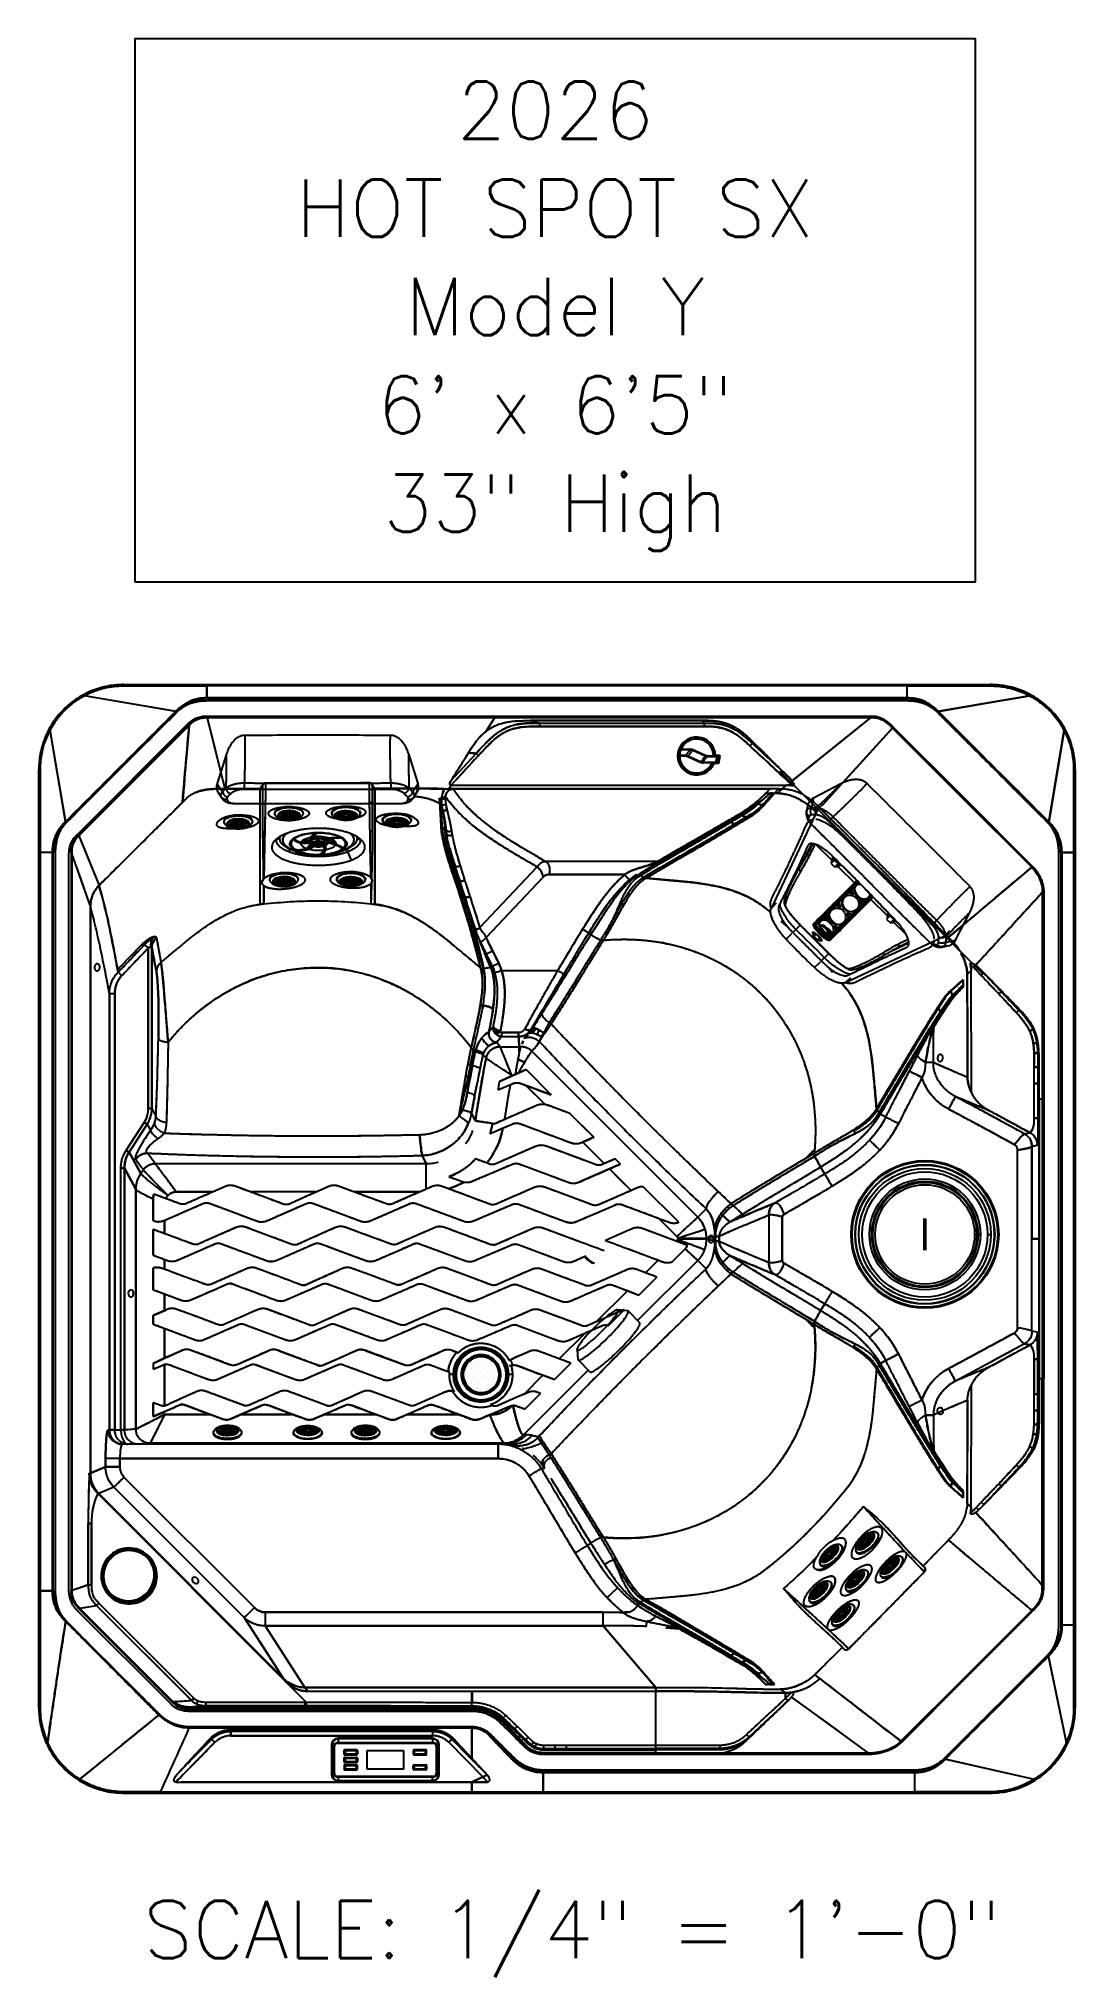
# Model space of a CAD drawing. Extents: x 956 to 1028, y 499 to 635.
import ezdxf
from ezdxf.enums import TextEntityAlignment as Align

# ---------------------------------------------------------------- set-up
doc = ezdxf.new("R2010")
doc.units = 0
doc.header["$MEASUREMENT"] = 0
for name, color, linetype in [('1', 4, 'Continuous'), ('BDIM_CYAN', 4, 'Continuous'), ('DIM', 3, 'Continuous')]:
    doc.layers.add(name, color=color, linetype=linetype)
doc.layers.add('GEOMETRY', color=4, linetype='Continuous', lineweight=25)
doc.styles.add('SIMPLEX', font='simplex')

msp = doc.modelspace()

# ---------------------------------------------------------------- texts
at = {"layer": 'DIM', "style": 'SIMPLEX'}
for s, p in [('2026', (991.93, 627.69)), ('HOT SPOT SX', (991.93, 620.84)), ('Model Y', (991.93, 613.98)), ('6\' x 6\'5"', (991.93, 607.12)), ('33" High', (991.93, 600.26)), ('SCALE: 1/4" = 1\'-0"', (993.12, 500.71))]:
    msp.add_text(s, height=4, dxfattribs=at).set_placement(p, align=Align.CENTER)

# ---------------------------------------------------------------- blocks, each defined once
blk = doc.blocks.new('cp')
at = {"layer": 'BDIM_CYAN'}
for p, q in [((-3.73, 1.7), (-3.75, 1.72)), ((-3.75, 1.72), (-3.75, -0.37)), ((-3.73, 1.7), (-3.73, 1.7)), ((-3.72, 1.7), (-3.72, 1.7)), ((-3.6, 1.69), (-3.6, 1.69)), ((-3.6, 1.69), (-3.6, 1.69)), ((-3.57, 1.59), (-3.57, -0.3)), ((-3.57, 1.59), (-3.57, 1.59)), ((-3.57, 1.59), (-3.57, -0.3)), ((-3.55, -0.3), (-3.55, 1.59)), ((-3.55, 1.59), (-3.55, 1.59)), ((3.34, 1.82), (-3.34, 1.82)), ((-3.34, 1.8), (-3.34, 1.81)), ((-3.34, 1.81), (3.34, 1.81)), ((-3.34, 1.8), (3.34, 1.8)), ((-3.3, 2.16), (-3.3, 2.14)), ((3.3, 2.16), (-3.3, 2.16)), ((-3.3, 2.14), (-3.3, 2.11)), ((-3.3, 2.14), (3.05, 2.14)), ((-3.3, 2.11), (-3.3, 2.11)), ((-3.3, 2.11), (-3.3, 1.85)), ((3.3, 2.11), (-3.3, 2.11)), ((-3.3, 1.85), (3.05, 1.85)), ((-3.3, 1.85), (-3.3, 1.83)), ((-3.05, 1.83), (-3.3, 1.83)), ((3.3, 1.83), (-3.05, 1.83)), ((3.05, 2.14), (3.05, 2.14)), ((3.05, 2.14), (3.3, 2.14)), ((3.05, 1.85), (3.3, 1.85)), ((3.3, 2.16), (3.3, 2.14)), ((3.3, 2.11), (3.3, 2.11)), ((3.3, 2.11), (3.3, 1.85)), ((3.3, 1.85), (3.3, 1.83)), ((3.34, 1.8), (3.34, 1.81)), ((3.55, 1.59), (3.55, -0.3)), ((3.55, 1.59), (3.55, 1.59)), ((3.57, -0.3), (3.57, 1.59)), ((3.57, 1.59), (3.57, 1.59)), ((3.57, -0.3), (3.57, 1.59)), ((3.6, 1.69), (3.6, 1.69)), ((3.72, 1.7), (3.72, 1.7)), ((3.73, 1.7), (3.75, 1.72)), ((3.73, 1.7), (3.73, 1.7)), ((3.75, -0.37), (3.75, 1.72)), ((-2.88, 1.07), (-2.88, 1.29)), ((-2.88, 1.29), (-2.88, 1.06)), ((-2.88, 1.29), (-2.88, 1.29)), ((-2.88, 1.06), (-2.88, 1.07)), ((-2.88, 0.54), (-2.88, 0.77)), ((-2.88, 0.77), (-2.88, 0.76)), ((-2.88, 0.53), (-2.88, 0.76)), ((-2.88, 0.53), (-2.88, 0.54)), ((-2.88, 0.24), (-2.88, 0.02)), ((-2.88, 0.24), (-2.88, 0.24)), ((-2.88, 0.23), (-2.88, 0.01)), ((-2.88, 0.01), (-2.88, 0.02)), ((-2.86, 1.28), (-2.86, 1.29)), ((-2.86, 1.08), (-2.86, 1.29)), ((-2.86, 1.07), (-2.86, 1.28)), ((-2.86, 1.08), (-2.86, 1.07)), ((-2.86, 1.07), (-2.86, 1.06)), ((-2.86, 1.07), (-2.86, 1.06)), ((-2.86, 0.75), (-2.86, 0.76)), ((-2.86, 0.55), (-2.86, 0.76)), ((-2.86, 0.54), (-2.86, 0.75)), ((-2.86, 0.55), (-2.86, 0.54)), ((-2.86, 0.54), (-2.86, 0.53)), ((-2.86, 0.54), (-2.86, 0.53)), ((-2.86, 0.22), (-2.86, 0.23)), ((-2.86, 0.02), (-2.86, 0.23)), ((-2.86, 0.02), (-2.86, 0.22)), ((-2.86, 0.02), (-2.86, 0.01)), ((-2.86, 0.02), (-2.86, 0.02)), ((-2.86, 0.02), (-2.86, 0.01)), ((-2, 1.35), (-2.82, 1.35)), ((-2.82, 1.01), (-2.82, 1)), ((-2, 1.01), (-2.82, 1.01)), ((-2, 1), (-2.82, 1)), ((-2.82, 1), (-2, 1)), ((-2.82, 1), (-2.82, 1)), ((-2.82, 0.82), (-2, 0.82)), ((-2.82, 0.48), (-2.82, 0.47)), ((-2, 0.48), (-2.82, 0.48)), ((-2, 0.47), (-2.82, 0.47)), ((-2, 0.47), (-2.82, 0.47)), ((-2.82, 0.47), (-2.82, 0.47)), ((-2, 0.29), (-2.82, 0.29)), ((-2.81, 1.34), (-2.81, 1.33)), ((-2.81, 1.34), (-2.01, 1.34)), ((-2.81, 1.33), (-2.81, 1.27)), ((-2.81, 1.33), (-2.01, 1.33)), ((-2.01, 1.27), (-2.81, 1.27)), ((-2.81, 1.27), (-2.81, 1.06)), ((-2.81, 1.06), (-2.01, 1.06)), ((-2.81, 1.06), (-2.81, 1.02)), ((-2.81, 1.02), (-2.01, 1.02)), ((-2.81, 0.81), (-2.81, 0.8)), ((-2.81, 0.81), (-2.01, 0.81)), ((-2.81, 0.8), (-2.81, 0.74)), ((-2.81, 0.8), (-2.01, 0.8)), ((-2.01, 0.74), (-2.81, 0.74)), ((-2.81, 0.74), (-2.81, 0.54)), ((-2.81, 0.54), (-2.01, 0.54)), ((-2.81, 0.54), (-2.81, 0.49)), ((-2.81, 0.49), (-2.01, 0.49)), ((-2.81, 0.28), (-2.81, 0.27)), ((-2.81, 0.28), (-2.01, 0.28)), ((-2.81, 0.27), (-2.81, 0.22)), ((-2.81, 0.27), (-2.01, 0.27)), ((-2.01, 0.22), (-2.81, 0.22)), ((-2.81, 0.22), (-2.81, 0.01)), ((-2.81, 0.01), (-2.01, 0.01)), ((-2.81, 0.01), (-2.81, -0.03)), ((-2.01, 1.33), (-2.01, 1.34)), ((-2.01, 1.33), (-2.01, 1.27)), ((-2.01, 1.06), (-2.01, 1.27)), ((-2.01, 1.06), (-2.01, 1.02)), ((-2.01, 0.8), (-2.01, 0.81)), ((-2.01, 0.8), (-2.01, 0.74)), ((-2.01, 0.54), (-2.01, 0.74)), ((-2.01, 0.54), (-2.01, 0.49)), ((-2.01, 0.27), (-2.01, 0.28)), ((-2.01, 0.27), (-2.01, 0.22)), ((-2.01, 0.01), (-2.01, 0.22)), ((-2.01, 0.01), (-2.01, -0.03)), ((-2, 1), (-2, 1.01)), ((-2, 1), (-2, 1)), ((-2, 0.47), (-2, 0.48)), ((-2, 0.47), (-2, 0.47)), ((-1.96, 1.29), (-1.96, 1.28)), ((-1.96, 1.29), (-1.96, 1.08)), ((-1.96, 1.28), (-1.96, 1.07)), ((-1.96, 1.07), (-1.96, 1.08)), ((-1.96, 1.06), (-1.96, 1.07)), ((-1.96, 1.06), (-1.96, 1.07)), ((-1.96, 0.76), (-1.96, 0.75)), ((-1.96, 0.76), (-1.96, 0.55)), ((-1.96, 0.75), (-1.96, 0.54)), ((-1.96, 0.54), (-1.96, 0.55)), ((-1.96, 0.53), (-1.96, 0.54)), ((-1.96, 0.53), (-1.96, 0.54)), ((-1.96, 0.23), (-1.96, 0.22)), ((-1.96, 0.23), (-1.96, 0.02)), ((-1.96, 0.22), (-1.96, 0.02)), ((-1.96, 0.01), (-1.96, 0.02)), ((-1.96, 0.02), (-1.96, 0.02)), ((-1.96, 0.01), (-1.96, 0.02)), ((-1.94, 1.29), (-1.94, 1.07)), ((-1.94, 1.06), (-1.94, 1.29)), ((-1.94, 1.29), (-1.94, 1.29)), ((-1.94, 1.07), (-1.94, 1.06)), ((-1.94, 0.77), (-1.94, 0.54)), ((-1.94, 0.76), (-1.94, 0.77)), ((-1.94, 0.76), (-1.94, 0.53)), ((-1.94, 0.54), (-1.94, 0.53)), ((-1.94, 0.02), (-1.94, 0.24)), ((-1.94, 0.24), (-1.94, 0.24)), ((-1.94, 0.01), (-1.94, 0.23)), ((-1.94, 0.02), (-1.94, 0.01)), ((-1.27, 1.3), (1.27, 1.3)), ((-1.27, -0.01), (-1.27, 1.3)), ((-1.27, 1.29), (1.27, 1.29)), ((-1.27, 1.29), (-1.27, 1.29)), ((-1.27, 1.29), (1.27, 1.29)), ((-1.27, 0), (-1.27, 1.29)), ((-1.27, 0), (-1.27, 1.29)), ((-1.27, 0), (-1.27, 0)), ((1.27, 0), (-1.27, 0)), ((1.27, 1.3), (1.27, -0.01)), ((1.27, 1.29), (1.27, 0)), ((1.27, 1.29), (1.27, 1.29)), ((1.27, 1.29), (1.27, 0)), ((1.27, 0), (1.27, 0)), ((1.94, 1.29), (1.94, 1.07)), ((1.94, 1.29), (1.94, 1.06)), ((1.94, 1.29), (1.94, 1.29)), ((1.94, 1.06), (1.94, 1.07)), ((1.94, 0.02), (1.94, 0.24)), ((1.94, 0.24), (1.94, 0.24)), ((1.94, 0.01), (1.94, 0.23)), ((1.94, 0.01), (1.94, 0.02)), ((1.96, 1.28), (1.96, 1.29)), ((1.96, 1.08), (1.96, 1.29)), ((1.96, 1.07), (1.96, 1.28)), ((1.96, 1.08), (1.96, 1.07)), ((1.96, 1.07), (1.96, 1.06)), ((1.96, 1.07), (1.96, 1.06)), ((1.96, 0.22), (1.96, 0.23)), ((1.96, 0.02), (1.96, 0.23)), ((1.96, 0.02), (1.96, 0.22)), ((1.96, 0.02), (1.96, 0.01)), ((1.96, 0.02), (1.96, 0.02)), ((1.96, 0.02), (1.96, 0.01)), ((2.82, 1.35), (2, 1.35)), ((2, 1.01), (2, 1)), ((2, 1.01), (2.82, 1.01)), ((2, 1), (2.82, 1)), ((2, 1), (2.82, 1)), ((2, 1), (2, 1)), ((2, 0.29), (2.82, 0.29)), ((2.01, 1.34), (2.01, 1.33)), ((2.01, 1.34), (2.81, 1.34)), ((2.01, 1.27), (2.01, 1.33)), ((2.01, 1.33), (2.81, 1.33)), ((2.81, 1.27), (2.01, 1.27)), ((2.01, 1.27), (2.01, 1.06)), ((2.01, 1.06), (2.81, 1.06)), ((2.01, 1.02), (2.01, 1.06)), ((2.01, 1.02), (2.81, 1.02)), ((2.01, 0.28), (2.01, 0.27)), ((2.01, 0.28), (2.81, 0.28)), ((2.01, 0.22), (2.01, 0.27)), ((2.01, 0.27), (2.81, 0.27)), ((2.81, 0.22), (2.01, 0.22)), ((2.01, 0.22), (2.01, 0.01)), ((2.01, 0.01), (2.81, 0.01)), ((2.01, -0.03), (2.01, 0.01)), ((2.81, 1.33), (2.81, 1.34)), ((2.81, 1.27), (2.81, 1.33)), ((2.81, 1.06), (2.81, 1.27)), ((2.81, 1.02), (2.81, 1.06)), ((2.81, 0.27), (2.81, 0.28)), ((2.81, 0.22), (2.81, 0.27)), ((2.81, 0.01), (2.81, 0.22)), ((2.81, -0.03), (2.81, 0.01)), ((2.82, 1), (2.82, 1.01)), ((2.82, 1), (2.82, 1)), ((2.86, 1.29), (2.86, 1.28)), ((2.86, 1.29), (2.86, 1.08)), ((2.86, 1.28), (2.86, 1.07)), ((2.86, 1.07), (2.86, 1.08)), ((2.86, 1.06), (2.86, 1.07)), ((2.86, 1.06), (2.86, 1.07)), ((2.86, 0.23), (2.86, 0.22)), ((2.86, 0.23), (2.86, 0.02)), ((2.86, 0.22), (2.86, 0.02)), ((2.86, 0.01), (2.86, 0.02)), ((2.86, 0.02), (2.86, 0.02)), ((2.86, 0.01), (2.86, 0.02)), ((2.88, 1.07), (2.88, 1.29)), ((2.88, 1.06), (2.88, 1.29)), ((2.88, 1.29), (2.88, 1.29)), ((2.88, 1.07), (2.88, 1.06)), ((2.88, 0.24), (2.88, 0.02)), ((2.88, 0.24), (2.88, 0.24)), ((2.88, 0.23), (2.88, 0.01)), ((2.88, 0.02), (2.88, 0.01)), ((-3.73, -0.38), (-3.75, -0.37)), ((-3.73, -0.38), (-3.73, -0.38)), ((-3.72, -0.38), (-3.72, -0.38)), ((-3.6, -0.39), (-3.6, -0.39)), ((-3.6, -0.39), (-3.6, -0.39)), ((-3.57, -0.3), (-3.57, -0.3)), ((3.34, -0.51), (-3.34, -0.51)), ((-3.34, -0.53), (3.34, -0.53)), ((3.34, -0.53), (-3.34, -0.53)), ((-3.34, -0.53), (-3.34, -0.53)), ((-3.3, -0.53), (3.05, -0.53)), ((-3.3, -0.53), (-3.3, -0.56)), ((-3.3, -0.56), (-3.3, -0.79)), ((-3.05, -0.56), (-3.3, -0.56)), ((-3.3, -0.79), (-3.3, -0.79)), ((-3.3, -0.79), (3.3, -0.79)), ((-3.3, -0.79), (-3.3, -0.81)), ((-3.3, -0.81), (-3.3, -0.82)), ((-3.05, -0.81), (-3.3, -0.81)), ((-3.3, -0.82), (3.3, -0.82)), ((3.3, -0.56), (-3.05, -0.56)), ((3.3, -0.81), (-3.05, -0.81)), ((-2.82, -0.04), (-2.82, -0.05)), ((-2.82, -0.04), (-2, -0.04)), ((-2.82, -0.05), (-2, -0.05)), ((-2.82, -0.05), (-2, -0.05)), ((-2.82, -0.05), (-2.82, -0.05)), ((-2.81, -0.03), (-2.01, -0.03)), ((-2, -0.05), (-2, -0.04)), ((-2, -0.05), (-2, -0.05)), ((1.27, 0), (-1.27, 0)), ((1.27, -0.01), (-1.27, -0.01)), ((2, -0.04), (2, -0.05)), ((2.82, -0.04), (2, -0.04)), ((2.82, -0.05), (2, -0.05)), ((2.82, -0.05), (2, -0.05)), ((2, -0.05), (2, -0.05)), ((2.01, -0.03), (2.81, -0.03)), ((2.82, -0.05), (2.82, -0.04)), ((2.82, -0.05), (2.82, -0.05)), ((3.05, -0.53), (3.3, -0.53)), ((3.3, -0.56), (3.3, -0.53)), ((3.3, -0.79), (3.3, -0.56)), ((3.3, -0.79), (3.3, -0.79)), ((3.3, -0.81), (3.3, -0.79)), ((3.3, -0.82), (3.3, -0.81)), ((3.34, -0.53), (3.34, -0.53)), ((3.57, -0.3), (3.57, -0.3)), ((3.6, -0.39), (3.6, -0.39)), ((3.6, -0.39), (3.6, -0.39)), ((3.72, -0.38), (3.72, -0.38)), ((3.73, -0.38), (3.75, -0.37)), ((3.73, -0.38), (3.73, -0.38))]:
    blk.add_line(p, q, dxfattribs=at)
at = {"layer": 'BDIM_CYAN', "flags": 128}
for points in [[(-3.56, 1.66), (-3.57, 1.64), (-3.57, 1.59)], [(-3.3, 2.11), (-3.3, 2.11), (-3.3, 2.12), (-3.3, 2.12), (-3.3, 2.12), (-3.3, 2.13), (-3.3, 2.13), (-3.3, 2.13), (-3.3, 2.14)], [(3.3, 2.11), (3.3, 2.11), (3.3, 2.12), (3.3, 2.12), (3.3, 2.12), (3.3, 2.13), (3.3, 2.13), (3.3, 2.13), (3.3, 2.14)], [(3.57, 1.59), (3.57, 1.64), (3.56, 1.66)], [(3.3, -0.81), (3.3, -0.81), (3.3, -0.81), (3.3, -0.81), (3.3, -0.8), (3.3, -0.8), (3.3, -0.8), (3.3, -0.79), (3.3, -0.79)]]:
    blk.add_lwpolyline(points, dxfattribs=at)
at = {"layer": 'BDIM_CYAN'}
for centre, radius, start, end in [((-3.3, 1.71), 0.448, 89.7857, 179.7841), ((-3.44, 4.03), 2.35, 263.1527, 266.02), ((-3.34, 1.59), 0.229, 89.7857, 179.7841), ((-3.34, 1.59), 0.214, 89.7857, 179.7841), ((-3.34, 1.59), 0.214, 89.7857, 179.7841), ((3.3, 1.71), 0.448, 0.2159, 90.2143), ((3.34, 1.59), 0.229, 0.2159, 90.2143), ((3.34, 1.59), 0.214, 0.2159, 90.2143), ((3.34, 1.59), 0.214, 0.2159, 90.2143), ((3.44, 4.04), 2.36, 273.9742, 276.8359), ((-2.81, 1.28), 0.0499, 89.8886, 179.6813), ((-2.82, 1.38), 0.112, 250.1417, 276.1767), ((-2.82, 1.17), 0.112, 250.1417, 276.1767), ((-2.81, 1.07), 0.05, 189.4603, 270), ((-2.81, 0.75), 0.0499, 89.8886, 179.6813), ((-2.82, 0.86), 0.112, 250.1417, 276.1767), ((-2.82, 0.65), 0.112, 250.1417, 276.1767), ((-2.81, 0.54), 0.05, 189.4603, 270), ((-2.81, 0.22), 0.0499, 89.8886, 179.6813), ((-2.82, 0.33), 0.112, 250.1417, 276.1767), ((-2.82, 0.12), 0.112, 250.1417, 276.1767), ((-2.81, 0.02), 0.05, 189.4603, 270), ((-2.01, 1.28), 0.0499, 0.3187, 90.1114), ((-2, 1.38), 0.112, 263.8233, 289.8583), ((-2, 1.17), 0.112, 263.8233, 289.8583), ((-2.01, 1.07), 0.05, 270, 350.5397), ((-2.01, 0.75), 0.0499, 0.3187, 90.1114), ((-2, 0.86), 0.112, 263.8233, 289.8583), ((-2, 0.65), 0.112, 263.8233, 289.8583), ((-2.01, 0.54), 0.05, 270, 350.5397), ((-2.01, 0.22), 0.0499, 0.3187, 90.1114), ((-2, 0.33), 0.112, 263.8233, 289.8583), ((-2, 0.12), 0.112, 263.8233, 289.8583), ((-2.01, 0.02), 0.05, 270, 350.5397), ((2.01, 1.28), 0.0499, 89.8886, 179.6813), ((2, 1.38), 0.112, 250.1417, 276.1767), ((2, 1.17), 0.112, 250.1417, 276.1767), ((2.01, 1.07), 0.05, 189.4603, 270), ((2.01, 0.22), 0.0499, 89.8886, 179.6813), ((2, 0.33), 0.112, 250.1417, 276.1767), ((2, 0.12), 0.112, 250.1417, 276.1767), ((2.01, 0.02), 0.05, 189.4603, 270), ((2.81, 1.28), 0.0499, 0.3187, 90.1114), ((2.82, 1.38), 0.112, 263.8233, 289.8583), ((2.82, 1.17), 0.112, 263.8233, 289.8583), ((2.81, 1.07), 0.05, 270, 350.5397), ((2.81, 0.22), 0.0499, 0.3187, 90.1114), ((2.82, 0.33), 0.112, 263.8233, 289.8583), ((2.82, 0.12), 0.112, 263.8233, 289.8583), ((2.81, 0.02), 0.05, 270, 350.5397), ((-3.3, -0.37), 0.448, 180.2159, 270.2143), ((-3.45, 1.97), 2.37, 263.4233, 266.277), ((-3.34, -0.3), 0.229, 180.2159, 270.2143), ((-3.34, -0.3), 0.229, 180.2159, 270.2143), ((-3.34, -0.3), 0.214, 180.2159, 270.2143), ((15.4, -0.79), 18.7, 179.9928, 180.0613), ((3.3, -0.37), 0.448, 269.7857, 359.7841), ((3.34, -0.3), 0.229, 269.7857, 359.7841), ((3.34, -0.3), 0.229, 269.7857, 359.7841), ((3.34, -0.3), 0.214, 269.7857, 359.7841), ((3.46, 1.95), 2.35, 273.4784, 276.3441)]:
    blk.add_arc(centre, radius, start, end, dxfattribs=at)
for centre, major_axis, ratio, start_param, end_param in [((-2.82, 1.29), (-0.06, 0.0003), 0.99252, 4.717499, 6.288219), ((-2.82, 1.07), (-0.06, -0.0003), 0.99252, 6.278152, 7.848872), ((-2.82, 1.06), (-0.06, -0.0003), 0.99252, 6.278152, 7.848872), ((-2.82, 1.06), (-0.06, -0.0003), 0.99252, 6.278152, 7.848872), ((-2.82, 0.76), (-0.06, 0.0003), 0.99252, 4.717499, 6.288219), ((-2.82, 0.54), (-0.06, -0.0003), 0.99252, 6.278152, 7.848872), ((-2.82, 0.53), (-0.06, -0.0003), 0.99252, 6.278152, 7.848872), ((-2.82, 0.53), (-0.06, -0.0003), 0.99252, 6.278152, 7.848872), ((-2.82, 0.23), (-0.06, 0.0003), 0.99252, 4.717499, 6.288219), ((-2.82, 0.01), (-0.06, -0.0003), 0.99252, 6.278152, 7.848872), ((-2.82, 0.01), (-0.06, -0.0003), 0.99252, 6.278152, 7.848872), ((-2.81, 1.29), (-0.05, 0.001), 0.992514, 4.732816, 6.303308), ((-2.81, 1.08), (-0.05, -0.001), 0.992514, 6.263063, 6.426955), ((-2.81, 0.76), (-0.05, 0.001), 0.992514, 4.732816, 6.303308), ((-2.81, 0.55), (-0.05, -0.001), 0.992514, 6.263063, 6.426955), ((-2.81, 0.23), (-0.05, 0.001), 0.992514, 4.732816, 6.303308), ((-2.81, 0.02), (-0.05, -0.001), 0.992514, 6.263063, 6.426955), ((-2.01, 1.29), (-0.05, -0.001), 0.992514, 3.12147, 4.691962), ((-2.01, 0.76), (-0.05, -0.001), 0.992514, 3.12147, 4.691962), ((-2.01, 0.23), (-0.05, -0.001), 0.992514, 3.12147, 4.691962), ((-2, 1.29), (-0.06, -0.0003), 0.99252, 3.136559, 4.707279), ((-2, 1.07), (-0.06, 0.0003), 0.99252, 1.575906, 3.146626), ((-2, 1.06), (-0.06, 0.0003), 0.99252, 1.575906, 3.146626), ((-2, 1.06), (-0.06, 0.0003), 0.99252, 1.575906, 3.146626), ((-2, 0.76), (-0.06, -0.0003), 0.99252, 3.136559, 4.707279), ((-2, 0.53), (-0.06, 0.0003), 0.99252, 1.575906, 3.146626), ((-2, 0.53), (-0.06, 0.0003), 0.99252, 1.575906, 3.146626), ((-2, 0.23), (-0.06, -0.0003), 0.99252, 3.136559, 4.707279), ((-2, 0.02), (-0.06, 0.0003), 0.99252, 1.575906, 3.146626), ((-2, 0.01), (-0.06, 0.0003), 0.99252, 1.575906, 3.146626), ((-2, 0.01), (-0.06, 0.0003), 0.99252, 1.575906, 3.146626), ((-2.01, 1.08), (-0.05, 0.001), 0.992514, 2.997823, 3.161715), ((-2.01, 0.55), (-0.05, 0.001), 0.992514, 2.997823, 3.161715), ((-2.01, 0.02), (-0.05, 0.001), 0.992514, 2.997823, 3.161715), ((2, 1.29), (-0.06, 0.0003), 0.99252, 4.717499, 6.288219), ((2, 1.07), (-0.06, -0.0003), 0.99252, 6.278152, 7.848872), ((2, 1.06), (-0.06, -0.0003), 0.99252, 6.278152, 7.848872), ((2, 1.06), (-0.06, -0.0003), 0.99252, 6.278152, 7.848872), ((2, 0.23), (-0.06, 0.0003), 0.99252, 4.717499, 6.288219), ((2, 0.02), (-0.06, -0.0003), 0.99252, 6.278152, 7.848872), ((2, 0.01), (-0.06, -0.0003), 0.99252, 6.278152, 7.848872), ((2, 0.01), (-0.06, -0.0003), 0.99252, 6.278152, 7.848872), ((2.01, 1.29), (-0.05, 0.001), 0.992514, 4.732816, 6.303308), ((2.01, 1.08), (-0.05, -0.001), 0.992514, 6.263063, 6.426955), ((2.01, 0.23), (-0.05, 0.001), 0.992514, 4.732816, 6.303308), ((2.01, 0.02), (-0.05, -0.001), 0.992514, 6.263063, 6.426955), ((2.81, 1.29), (-0.05, -0.001), 0.992514, 3.12147, 4.691962), ((2.81, 0.23), (-0.05, -0.001), 0.992514, 3.12147, 4.691962), ((2.82, 1.29), (-0.06, -0.0003), 0.99252, 3.136559, 4.707279), ((2.82, 1.07), (-0.06, 0.0003), 0.99252, 1.575906, 3.146626), ((2.82, 1.06), (-0.06, 0.0003), 0.99252, 1.575906, 3.146626), ((2.82, 1.06), (-0.06, 0.0003), 0.99252, 1.575906, 3.146626), ((2.82, 0.23), (-0.06, -0.0003), 0.99252, 3.136559, 4.707279), ((2.82, 0.01), (-0.06, 0.0003), 0.99252, 1.575906, 3.146626), ((2.82, 0.01), (-0.06, 0.0003), 0.99252, 1.575906, 3.146626), ((2.81, 1.08), (-0.05, 0.001), 0.992514, 2.997823, 3.161715), ((2.81, 0.02), (-0.05, 0.001), 0.992514, 2.997823, 3.161715)]:
    blk.add_ellipse(centre, major_axis=major_axis, ratio=ratio, start_param=start_param, end_param=end_param, dxfattribs=at)
for points, knots in [([(-3.73, 1.7), (-3.73, 1.7), (-3.73, 1.71), (-3.73, 1.77), (-3.71, 1.85), (-3.66, 1.95), (-3.62, 2), (-3.54, 2.07), (-3.44, 2.12), (-3.35, 2.13), (-3.3, 2.14)], [0, 0, 0, 0, 0.000046, 0.034852, 0.248417, 0.374055, 0.499694, 0.585616, 0.799517, 1, 1, 1, 1]), ([(-3.72, 1.7), (-3.72, 1.7), (-3.73, 1.7), (-3.73, 1.7), (-3.73, 1.7), (-3.73, 1.7), (-3.73, 1.7), (-3.73, 1.7), (-3.73, 1.7), (-3.73, 1.7), (-3.73, 1.7), (-3.73, 1.7), (-3.73, 1.7), (-3.73, 1.7), (-3.73, 1.7), (-3.73, 1.7), (-3.73, 1.7)], [0, 0, 0, 0, 0.497651, 0.664725, 0.778894, 0.855399, 0.905936, 0.939049, 0.960675, 0.974791, 0.98402, 0.990079, 0.995683, 0.997884, 0.999459, 1, 1, 1, 1]), ([(-3.73, -0.38), (-3.73, -0.27), (-3.73, 0.35), (-3.73, 0.99), (-3.73, 1.57), (-3.73, 1.64), (-3.73, 1.7)], [0, 0, 0, 0, 0.1658913, 0.8918727, 0.9094717, 1, 1, 1, 1]), ([(-3.3, 2.11), (-3.3, 2.11), (-3.34, 2.11), (-3.43, 2.09), (-3.53, 2.04), (-3.6, 1.98), (-3.64, 1.93), (-3.69, 1.84), (-3.72, 1.76), (-3.72, 1.71), (-3.72, 1.7), (-3.72, 1.7)], [0, 0, 0, 0, 0.010807, 0.19829, 0.410398, 0.49585, 0.621441, 0.747043, 0.962918, 0.999996, 1, 1, 1, 1]), ([(-3.72, 1.7), (-3.72, 1.7), (-3.72, 1.64), (-3.72, 1.29), (-3.72, 0.8), (-3.72, 0.32), (-3.72, 0.05), (-3.72, -0.15), (-3.72, -0.31), (-3.72, -0.38), (-3.72, -0.38)], [0, 0, 0, 0, 0.000001, 0.090498, 0.499981, 0.704693, 0.777284, 0.88867, 0.999999, 1, 1, 1, 1]), ([(-3.6, -0.39), (-3.6, -0.39), (-3.61, -0.37), (-3.64, -0.24), (-3.63, 0.01), (-3.63, 0.32), (-3.62, 0.79), (-3.61, 1.19), (-3.63, 1.53), (-3.63, 1.62), (-3.61, 1.68), (-3.6, 1.69), (-3.6, 1.69)], [0, 0, 0, 0, 0.000001, 0.03963, 0.192163, 0.344913, 0.497664, 0.863588, 0.920803, 0.97751, 0.999999, 1, 1, 1, 1]), ([(-3.56, 1.67), (-3.58, 1.62), (-3.6, 1.52), (-3.61, 1.36), (-3.6, 1.2), (-3.58, 1.04), (-3.57, 0.64), (-3.58, 0.24), (-3.58, -0.15), (-3.59, -0.28), (-3.57, -0.36), (-3.56, -0.38)], [0, 0, 0, 0, 0.0768408, 0.154274, 0.2331273, 0.3124976, 0.3909787, 0.810605, 0.8882653, 0.9658568, 1, 1, 1, 1]), ([(-3.6, 1.69), (-3.6, 1.69), (-3.6, 1.7), (-3.57, 1.74), (-3.52, 1.8), (-3.44, 1.84), (-3.37, 1.85), (-3.32, 1.85), (-3.3, 1.85), (-3.3, 1.85)], [0, 0, 0, 0, 0.000006, 0.131466, 0.375031, 0.612699, 0.846707, 0.999994, 1, 1, 1, 1]), ([(-3.6, 1.69), (-3.59, 1.69), (-3.58, 1.68), (-3.57, 1.68), (-3.56, 1.67), (-3.56, 1.67)], [0, 0, 0, 0, 0.637561, 0.869984, 1, 1, 1, 1]), ([(-3.3, 1.83), (-3.3, 1.83), (-3.32, 1.83), (-3.37, 1.83), (-3.44, 1.81), (-3.5, 1.77), (-3.54, 1.72), (-3.56, 1.69), (-3.56, 1.67)], [0, 0, 0, 0, 0.000197, 0.203597, 0.404797, 0.639851, 0.875069, 1, 1, 1, 1]), ([(3.3, 2.14), (3.31, 2.14), (3.36, 2.14), (3.46, 2.11), (3.55, 2.06), (3.63, 1.99), (3.7, 1.9), (3.73, 1.78), (3.73, 1.72), (3.73, 1.7), (3.73, 1.7)], [0, 0, 0, 0, 0.042247, 0.228223, 0.442215, 0.50071, 0.71413, 0.927591, 0.999939, 1, 1, 1, 1]), ([(3.3, 2.14), (3.3, 2.14), (3.3, 2.13), (3.3, 2.13), (3.3, 2.12), (3.3, 2.11), (3.3, 2.11)], [0, 0, 0, 0, 0.249259, 0.499506, 0.749753, 1, 1, 1, 1]), ([(3.72, 1.7), (3.72, 1.7), (3.72, 1.72), (3.71, 1.78), (3.68, 1.88), (3.62, 1.97), (3.54, 2.04), (3.45, 2.08), (3.36, 2.1), (3.31, 2.11), (3.3, 2.11)], [0, 0, 0, 0, 0.000004, 0.075218, 0.290589, 0.503817, 0.562015, 0.774358, 0.958263, 1, 1, 1, 1]), ([(3.3, 1.85), (3.3, 1.85), (3.32, 1.85), (3.38, 1.85), (3.46, 1.83), (3.54, 1.79), (3.58, 1.73), (3.6, 1.7), (3.6, 1.69), (3.6, 1.69)], [0, 0, 0, 0, 0.000006, 0.187328, 0.444104, 0.682814, 0.927816, 0.999994, 1, 1, 1, 1]), ([(3.56, 1.67), (3.56, 1.68), (3.55, 1.71), (3.51, 1.76), (3.45, 1.81), (3.37, 1.83), (3.32, 1.83), (3.3, 1.83)], [0, 0, 0, 0, 0.067525, 0.302742, 0.537703, 0.795522, 1, 1, 1, 1]), ([(3.56, 1.67), (3.56, 1.67), (3.57, 1.68), (3.58, 1.68), (3.59, 1.69), (3.6, 1.69)], [0, 0, 0, 0, 0.060163, 0.359004, 1, 1, 1, 1]), ([(3.56, -0.38), (3.58, -0.33), (3.6, -0.23), (3.61, -0.07), (3.6, 0.1), (3.58, 0.26), (3.57, 0.65), (3.56, 1.1), (3.59, 1.52), (3.57, 1.65), (3.56, 1.67)], [0, 0, 0, 0, 0.076995, 0.1545934, 0.2336377, 0.3132086, 0.3918741, 0.8090904, 0.960143, 1, 1, 1, 1]), ([(3.6, 1.69), (3.61, 1.66), (3.65, 1.47), (3.62, 1.12), (3.63, 0.58), (3.61, 0.14), (3.63, -0.2), (3.63, -0.31), (3.61, -0.38), (3.6, -0.39), (3.6, -0.39)], [0, 0, 0, 0, 0.0457516, 0.2715507, 0.4974238, 0.8338833, 0.9040179, 0.973674, 0.9999989, 1, 1, 1, 1]), ([(3.72, -0.38), (3.72, -0.38), (3.72, -0.32), (3.72, 0.03), (3.72, 0.52), (3.72, 1.01), (3.72, 1.28), (3.72, 1.49), (3.72, 1.63), (3.72, 1.7), (3.72, 1.7)], [0, 0, 0, 0, 0.000001, 0.092635, 0.499996, 0.703648, 0.79599, 0.898014, 0.999999, 1, 1, 1, 1]), ([(3.73, 1.7), (3.73, 1.7), (3.73, 1.7), (3.73, 1.7), (3.73, 1.7), (3.73, 1.7), (3.73, 1.7), (3.73, 1.7), (3.73, 1.7), (3.73, 1.7), (3.73, 1.7), (3.73, 1.7), (3.73, 1.7), (3.73, 1.7), (3.72, 1.7), (3.72, 1.7)], [0, 0, 0, 0, 0.00128, 0.003437, 0.009223, 0.014974, 0.023628, 0.036755, 0.056753, 0.087269, 0.13378, 0.204254, 0.309723, 0.464699, 1, 1, 1, 1]), ([(3.73, 1.7), (3.73, 1.57), (3.73, 0.94), (3.73, 0.25), (3.73, -0.32), (3.73, -0.38)], [0, 0, 0, 0, 0.1897761, 0.9073384, 1, 1, 1, 1]), ([(-3.72, -0.38), (-3.72, -0.38), (-3.73, -0.38), (-3.73, -0.38), (-3.73, -0.38), (-3.73, -0.38), (-3.73, -0.38), (-3.73, -0.38), (-3.73, -0.38), (-3.73, -0.38)], [0, 0, 0, 0, 0.250627, 0.70201, 0.92622, 0.982518, 0.994256, 0.997749, 1, 1, 1, 1]), ([(-3.3, -0.81), (-3.32, -0.81), (-3.38, -0.81), (-3.49, -0.78), (-3.61, -0.69), (-3.7, -0.57), (-3.73, -0.46), (-3.73, -0.4), (-3.73, -0.38), (-3.73, -0.38)], [0, 0, 0, 0, 0.07222, 0.286348, 0.50049, 0.70864, 0.921993, 0.999938, 1, 1, 1, 1]), ([(-3.72, -0.38), (-3.72, -0.38), (-3.72, -0.4), (-3.71, -0.46), (-3.68, -0.57), (-3.59, -0.68), (-3.48, -0.76), (-3.38, -0.79), (-3.32, -0.79), (-3.3, -0.79)], [0, 0, 0, 0, 0.000004, 0.080826, 0.296019, 0.503996, 0.716742, 0.928649, 1, 1, 1, 1]), ([(-3.6, -0.39), (-3.59, -0.39), (-3.58, -0.39), (-3.57, -0.38), (-3.56, -0.38), (-3.56, -0.38)], [0, 0, 0, 0, 0.638672, 0.935098, 1, 1, 1, 1]), ([(-3.3, -0.56), (-3.3, -0.56), (-3.31, -0.56), (-3.36, -0.56), (-3.41, -0.55), (-3.48, -0.53), (-3.54, -0.49), (-3.58, -0.44), (-3.6, -0.4), (-3.6, -0.39), (-3.6, -0.39)], [0, 0, 0, 0, 0.000006, 0.088898, 0.379618, 0.444644, 0.682872, 0.927318, 0.999994, 1, 1, 1, 1]), ([(-3.56, -0.38), (-3.56, -0.39), (-3.55, -0.42), (-3.51, -0.47), (-3.46, -0.5), (-3.4, -0.53), (-3.35, -0.53), (-3.31, -0.53), (-3.3, -0.53)], [0, 0, 0, 0, 0.069372, 0.303656, 0.537758, 0.60246, 0.899357, 1, 1, 1, 1]), ([(3.3, -0.53), (3.32, -0.53), (3.37, -0.53), (3.44, -0.52), (3.5, -0.48), (3.54, -0.43), (3.56, -0.39), (3.56, -0.38)], [0, 0, 0, 0, 0.203628, 0.405051, 0.641054, 0.877225, 1, 1, 1, 1]), ([(3.3, -0.79), (3.3, -0.79), (3.34, -0.79), (3.43, -0.77), (3.53, -0.73), (3.6, -0.67), (3.64, -0.61), (3.69, -0.53), (3.72, -0.45), (3.72, -0.39), (3.72, -0.38), (3.72, -0.38)], [0, 0, 0, 0, 0.010785, 0.198272, 0.410391, 0.495866, 0.621457, 0.747058, 0.962916, 0.999996, 1, 1, 1, 1]), ([(3.73, -0.38), (3.73, -0.38), (3.73, -0.39), (3.73, -0.44), (3.71, -0.53), (3.66, -0.62), (3.62, -0.68), (3.54, -0.74), (3.44, -0.8), (3.35, -0.81), (3.3, -0.81)], [0, 0, 0, 0, 0.000047, 0.034851, 0.248414, 0.374055, 0.499697, 0.585642, 0.799545, 1, 1, 1, 1]), ([(3.6, -0.39), (3.6, -0.39), (3.6, -0.41), (3.57, -0.45), (3.52, -0.5), (3.44, -0.55), (3.37, -0.56), (3.32, -0.56), (3.3, -0.56), (3.3, -0.56)], [0, 0, 0, 0, 0.000006, 0.129069, 0.373582, 0.612149, 0.851955, 0.999994, 1, 1, 1, 1]), ([(3.56, -0.38), (3.56, -0.38), (3.57, -0.38), (3.58, -0.39), (3.59, -0.39), (3.6, -0.39)], [0, 0, 0, 0, 0.114449, 0.361864, 1, 1, 1, 1]), ([(3.73, -0.38), (3.73, -0.38), (3.73, -0.38), (3.73, -0.38), (3.73, -0.38), (3.73, -0.38), (3.73, -0.38), (3.73, -0.38), (3.73, -0.38), (3.73, -0.38), (3.73, -0.38), (3.73, -0.38), (3.73, -0.38), (3.73, -0.38), (3.73, -0.38), (3.72, -0.38), (3.72, -0.38)], [0, 0, 0, 0, 0.0005279, 0.0021193, 0.0043363, 0.0100107, 0.0161032, 0.0253711, 0.0395303, 0.061199, 0.0943484, 0.1449009, 0.2213812, 0.3354647, 0.5023751, 1, 1, 1, 1])]:
    blk.add_open_spline(points, degree=3, knots=knots, dxfattribs=at)
blk = doc.blocks.new('*X2')
at = {"color": 0}
for p, q in [((199.4, 336.23), (199.4, 336.23)), ((199.54, 335.83), (199.54, 335.83)), ((199.67, 336.49), (199.67, 336.49)), ((199.8, 336.1), (199.8, 336.1)), ((200.07, 336.36), (200.07, 336.36)), ((200.2, 335.96), (200.2, 335.96)), ((200.33, 336.63), (200.33, 336.63)), ((200.46, 336.23), (200.46, 336.23)), ((200.6, 336.89), (200.6, 336.89)), ((200.6, 335.83), (200.6, 335.83)), ((200.73, 336.49), (200.73, 336.49)), ((200.86, 336.1), (200.86, 336.1)), ((201, 336.76), (201, 336.76)), ((201.13, 336.36), (201.13, 336.36)), ((201.26, 335.96), (201.26, 335.96)), ((201.39, 336.63), (201.39, 336.63)), ((201.53, 336.23), (201.53, 336.23)), ((201.66, 335.83), (201.66, 335.83)), ((201.79, 336.49), (201.79, 336.49)), ((201.92, 336.1), (201.92, 336.1)), ((202.19, 336.36), (202.19, 336.36)), ((202.32, 335.96), (202.32, 335.96)), ((202.59, 336.23), (202.59, 336.23)), ((202.72, 335.83), (202.72, 335.83)), ((199.01, 335.3), (199.01, 335.3)), ((199.01, 334.24), (199.01, 334.24)), ((199.14, 334.9), (199.14, 334.9)), ((199.27, 335.57), (199.27, 335.57)), ((199.27, 334.51), (199.27, 334.51)), ((199.4, 335.17), (199.4, 335.17)), ((199.54, 334.77), (199.54, 334.77)), ((199.67, 335.43), (199.67, 335.43)), ((199.67, 334.37), (199.67, 334.37)), ((199.8, 335.04), (199.8, 335.04)), ((199.93, 335.7), (199.93, 335.7)), ((199.93, 334.64), (199.93, 334.64)), ((200.07, 335.3), (200.07, 335.3)), ((200.07, 334.24), (200.07, 334.24)), ((200.2, 334.9), (200.2, 334.9)), ((200.33, 335.57), (200.33, 335.57)), ((200.33, 334.51), (200.33, 334.51)), ((200.46, 335.17), (200.46, 335.17)), ((200.6, 334.77), (200.6, 334.77)), ((200.73, 335.43), (200.73, 335.43)), ((200.73, 334.37), (200.73, 334.37)), ((200.86, 335.04), (200.86, 335.04)), ((201, 335.7), (201, 335.7)), ((201, 334.64), (201, 334.64)), ((201.13, 335.3), (201.13, 335.3)), ((201.13, 334.24), (201.13, 334.24)), ((201.26, 334.9), (201.26, 334.9)), ((201.39, 335.57), (201.39, 335.57)), ((201.39, 334.51), (201.39, 334.51)), ((201.53, 335.17), (201.53, 335.17)), ((201.66, 334.77), (201.66, 334.77)), ((201.79, 335.43), (201.79, 335.43)), ((201.79, 334.37), (201.79, 334.37)), ((201.92, 335.04), (201.92, 335.04)), ((202.06, 335.7), (202.06, 335.7)), ((202.06, 334.64), (202.06, 334.64)), ((202.19, 335.3), (202.19, 335.3)), ((202.19, 334.24), (202.19, 334.24)), ((202.32, 334.9), (202.32, 334.9)), ((202.45, 335.57), (202.45, 335.57)), ((202.45, 334.51), (202.45, 334.51)), ((202.59, 335.17), (202.59, 335.17)), ((202.72, 334.77), (202.72, 334.77)), ((202.85, 335.43), (202.85, 335.43)), ((202.85, 334.37), (202.85, 334.37)), ((202.98, 335.04), (202.98, 335.04)), ((199.4, 334.11), (199.4, 334.11)), ((199.54, 333.71), (199.54, 333.71)), ((199.67, 333.31), (199.67, 333.31)), ((199.8, 333.98), (199.8, 333.98)), ((199.93, 333.58), (199.93, 333.58)), ((200.07, 333.18), (200.07, 333.18)), ((200.2, 333.84), (200.2, 333.84)), ((200.33, 333.45), (200.33, 333.45)), ((200.46, 334.11), (200.46, 334.11)), ((200.46, 333.05), (200.46, 333.05)), ((200.6, 333.71), (200.6, 333.71)), ((200.73, 333.31), (200.73, 333.31)), ((200.86, 333.98), (200.86, 333.98)), ((200.86, 332.91), (200.86, 332.91)), ((201, 333.58), (201, 333.58)), ((201.13, 333.18), (201.13, 333.18)), ((201.26, 333.84), (201.26, 333.84)), ((201.39, 333.45), (201.39, 333.45)), ((201.53, 334.11), (201.53, 334.11)), ((201.53, 333.05), (201.53, 333.05)), ((201.66, 333.71), (201.66, 333.71)), ((201.79, 333.31), (201.79, 333.31)), ((201.92, 333.98), (201.92, 333.98)), ((202.06, 333.58), (202.06, 333.58)), ((202.32, 333.84), (202.32, 333.84)), ((202.45, 333.45), (202.45, 333.45)), ((202.59, 334.11), (202.59, 334.11))]:
    blk.add_line(p, q, dxfattribs=at)
blk = doc.blocks.new('DRAIN')
at = {"layer": '1', "color": 2}
for radius in [1.75, 1.25]:
    blk.add_circle((0, 0), radius, dxfattribs=at)
at = {"layer": '1', "color": 3, "xscale": 0.8339416050646733, "yscale": 0.8339416050646733, "zscale": 0.8339416050646733}
blk.add_blockref('*X2', (-167.6, -279.29), dxfattribs=at)
blk = doc.blocks.new('MINI 2IN')
at = {"layer": 'BDIM_CYAN', "color": 3}
for p, q in [((-0.72, -0.56), (-0.7, -0.56)), ((-0.71, -0.53), (-0.7, -0.53)), ((-0.7, -0.55), (-0.7, -0.56)), ((-0.7, -0.56), (-0.7, -0.57)), ((-0.7, -0.57), (-0.7, -0.58)), ((-0.61, -0.66), (-0.5, -0.65)), ((-0.38, -0.57), (-0.5, -0.65)), ((-0.45, -0.41), (-0.42, -0.43)), ((-0.35, -0.47), (-0.36, -0.4)), ((-0.36, -0.4), (-0.36, -0.4)), ((-0.34, -0.5), (-0.35, -0.5)), ((-0.33, -0.39), (-0.34, -0.4)), ((-0.34, -0.4), (-0.33, -0.46)), ((-0.34, -0.5), (-0.33, -0.48)), ((-0.33, -0.46), (-0.33, -0.47)), ((-0.32, -0.48), (-0.33, -0.48)), ((-0.32, -0.63), (-0.31, -0.63)), ((-0.29, -0.64), (-0.31, -0.63)), ((-0.3, -0.64), (-0.3, -0.64)), ((-0.3, -0.64), (-0.29, -0.64)), ((-0.29, -0.64), (-0.28, -0.65)), ((-0.27, -0.46), (-0.27, -0.6)), ((-0.22, -0.59), (-0.22, -0.58)), ((-0.18, -0.84), (-0.09, -0.79)), ((-0.09, -0.35), (-0.09, -0.38)), ((-0.07, -0.4), (-0.09, -0.4)), ((-0.05, -0.71), (-0.09, -0.79)), ((-0.08, -0.35), (-0.08, -0.38)), ((-0.07, -0.39), (-0.07, -0.39)), ((-0.07, -0.4), (-0.04, -0.4)), ((-0.03, -0.4), (-0.04, -0.4)), ((-0.02, -0.38), (-0.03, -0.39)), ((-0.03, -0.71), (-0.01, -0.71)), ((-0.01, -0.35), (0.07, -0.33)), ((0.23, -0.6), (0.24, -0.46)), ((0.26, -0.45), (0.24, -0.45)), ((0.26, -0.37), (0.25, -0.42)), ((0.27, -0.37), (0.26, -0.43)), ((0.26, -0.45), (0.28, -0.46)), ((0.28, -0.47), (0.28, -0.46)), ((0.29, -0.46), (0.28, -0.46)), ((0.29, -0.45), (0.29, -0.46)), ((0.29, -0.62), (0.3, -0.61)), ((0.3, -0.45), (0.3, -0.45)), ((0.31, -0.6), (0.3, -0.61)), ((0.31, -0.6), (0.31, -0.6)), ((0.32, -0.59), (0.34, -0.56)), ((0.32, -0.59), (0.32, -0.59)), ((0.32, -0.59), (0.32, -0.6)), ((0.34, -0.53), (0.36, -0.54)), ((0.37, -0.55), (0.34, -0.54)), ((0.36, -0.47), (0.36, -0.48)), ((0.43, -0.68), (0.37, -0.55)), ((0.41, -0.78), (0.42, -0.77)), ((0.42, -0.78), (0.42, -0.78)), ((0.43, -0.46), (0.55, -0.49)), ((0.43, -0.68), (0.46, -0.75)), ((0.65, -0.65), (0.66, -0.61)), ((0.66, -0.61), (0.67, -0.58)), ((0.67, -0.58), (0.66, -0.61)), ((0.67, -0.58), (0.67, -0.56)), ((0.94, -0.57), (0.95, -0.56)), ((0.96, -0.34), (0.96, -0.33)), ((0.98, -0.45), (0.98, -0.44))]:
    blk.add_line(p, q, dxfattribs=at)
at = {"layer": 'BDIM_CYAN', "color": 3, "flags": 128}
for points in [[(0.23, -0.01), (0.12, 0), (0, 0), (-0.12, 0), (-0.24, -0.01), (-0.35, -0.03), (-0.46, -0.05), (-0.56, -0.07), (-0.66, -0.1), (-0.74, -0.14), (-0.82, -0.18), (-0.87, -0.21)], [(-0.87, -0.21), (-0.88, -0.22), (-0.94, -0.27), (-0.98, -0.31), (-1, -0.36), (-1.02, -0.41), (-1.02, -0.46)], [(-0.98, -0.57), (-0.99, -0.55), (-1, -0.5), (-1, -0.45), (-0.99, -0.4), (-0.96, -0.36), (-0.92, -0.31), (-0.87, -0.26), (-0.81, -0.22), (-0.73, -0.18), (-0.65, -0.15), (-0.55, -0.12), (-0.45, -0.09), (-0.34, -0.07), (-0.23, -0.06), (-0.12, -0.05), (0, -0.05), (0.12, -0.05), (0.23, -0.06)], [(0.18, -0.27), (0.08, -0.26), (-0.03, -0.26), (-0.13, -0.27), (-0.23, -0.28), (-0.33, -0.29), (-0.42, -0.31), (-0.51, -0.34), (-0.59, -0.37), (-0.65, -0.4), (-0.71, -0.44), (-0.75, -0.48), (-0.78, -0.53), (-0.8, -0.57), (-0.8, -0.62), (-0.79, -0.66), (-0.76, -0.71), (-0.72, -0.75), (-0.67, -0.79), (-0.61, -0.82), (-0.54, -0.85), (-0.45, -0.88), (-0.36, -0.9), (-0.26, -0.92), (-0.16, -0.93), (-0.06, -0.94), (0.05, -0.93), (0.15, -0.93), (0.25, -0.91), (0.35, -0.9), (0.44, -0.87), (0.52, -0.84), (0.59, -0.81), (0.65, -0.77), (0.7, -0.73), (0.73, -0.69), (0.76, -0.65), (0.77, -0.6), (0.76, -0.56), (0.74, -0.51), (0.71, -0.47), (0.67, -0.43), (0.61, -0.39), (0.54, -0.36), (0.46, -0.33), (0.37, -0.3), (0.28, -0.28), (0.18, -0.27)], [(-0.2, -0.9), (-0.3, -0.89), (-0.39, -0.87), (-0.47, -0.85), (-0.54, -0.82), (-0.61, -0.78), (-0.66, -0.75), (-0.7, -0.71), (-0.73, -0.67), (-0.74, -0.62), (-0.74, -0.58), (-0.72, -0.54), (-0.7, -0.49), (-0.65, -0.45), (-0.6, -0.42), (-0.58, -0.41)], [(-0.72, -0.59), (-0.72, -0.55), (-0.7, -0.51)], [(0.69, -0.58), (0.68, -0.62), (0.67, -0.66), (0.63, -0.7), (0.59, -0.74), (0.53, -0.77), (0.46, -0.81), (0.38, -0.83), (0.3, -0.85), (0.2, -0.87), (0.1, -0.88), (0, -0.89), (-0.1, -0.89), (-0.19, -0.88), (-0.29, -0.86), (-0.38, -0.85), (-0.46, -0.82), (-0.53, -0.79), (-0.6, -0.76), (-0.65, -0.72), (-0.69, -0.68), (-0.71, -0.64), (-0.72, -0.6), (-0.72, -0.59)], [(-0.62, -0.72), (-0.62, -0.72), (-0.66, -0.68), (-0.68, -0.64), (-0.68, -0.6), (-0.68, -0.56), (-0.66, -0.51), (-0.62, -0.47), (-0.57, -0.44), (-0.51, -0.4), (-0.44, -0.38), (-0.36, -0.35), (-0.28, -0.33), (-0.18, -0.32), (-0.09, -0.31), (0.01, -0.31), (0.11, -0.31), (0.2, -0.32), (0.29, -0.34), (0.37, -0.36), (0.45, -0.39), (0.51, -0.42), (0.57, -0.45), (0.61, -0.49), (0.64, -0.53), (0.65, -0.57), (0.65, -0.62), (0.63, -0.66), (0.61, -0.7), (0.59, -0.71)], [(-0.58, -0.41), (-0.53, -0.38), (-0.46, -0.36), (-0.37, -0.33), (-0.28, -0.31), (-0.19, -0.3), (-0.09, -0.29), (0.02, -0.29), (0.12, -0.29), (0.21, -0.3), (0.31, -0.32), (0.4, -0.34), (0.47, -0.37), (0.54, -0.4), (0.6, -0.44), (0.62, -0.45)], [(0.23, -0.6), (0.23, -0.59), (0.22, -0.56), (0.19, -0.54), (0.15, -0.52), (0.1, -0.5), (0.05, -0.49), (-0.01, -0.49), (-0.07, -0.49), (-0.13, -0.5), (-0.18, -0.52), (-0.22, -0.54), (-0.25, -0.56), (-0.26, -0.58), (-0.27, -0.6)], [(-0.27, -0.6), (-0.27, -0.61), (-0.26, -0.63)], [(-0.22, -0.6), (-0.22, -0.6), (-0.22, -0.59)], [(0.19, -0.6), (0.19, -0.6), (0.18, -0.62), (0.16, -0.64), (0.13, -0.66), (0.08, -0.68), (0.03, -0.68), (-0.02, -0.69), (-0.07, -0.68), (-0.12, -0.67), (-0.17, -0.66), (-0.2, -0.64), (-0.22, -0.62), (-0.22, -0.6)], [(0.62, -0.45), (0.65, -0.47), (0.68, -0.52), (0.7, -0.56), (0.71, -0.6), (0.7, -0.65), (0.68, -0.69), (0.64, -0.73), (0.59, -0.77), (0.53, -0.8), (0.46, -0.83), (0.38, -0.86), (0.29, -0.88), (0.2, -0.9), (0.1, -0.91), (0, -0.91), (-0.1, -0.91), (-0.2, -0.9)], [(0.59, -0.71), (0.56, -0.74), (0.51, -0.77), (0.44, -0.8), (0.37, -0.83), (0.29, -0.85), (0.2, -0.87), (0.1, -0.88), (0, -0.88), (-0.09, -0.88), (-0.19, -0.87)], [(0.98, -0.45), (0.98, -0.42), (0.97, -0.37), (0.95, -0.32), (0.91, -0.27), (0.87, -0.23), (0.8, -0.18), (0.73, -0.14), (0.65, -0.11), (0.56, -0.08), (0.45, -0.05), (0.35, -0.03), (0.23, -0.01)], [(0.23, -0.06), (0.34, -0.07), (0.45, -0.09), (0.55, -0.12), (0.64, -0.15), (0.72, -0.19), (0.79, -0.23), (0.85, -0.27), (0.9, -0.31), (0.94, -0.36), (0.96, -0.41), (0.97, -0.46), (0.96, -0.51), (0.94, -0.56), (0.94, -0.57)], [(0.32, -0.32), (0.34, -0.33), (0.42, -0.35), (0.49, -0.38), (0.55, -0.41), (0.6, -0.45), (0.63, -0.49), (0.66, -0.53), (0.67, -0.57), (0.67, -0.58)], [(0.35, -0.48), (0.35, -0.48), (0.35, -0.47)], [(0.48, -0.5), (0.48, -0.51), (0.49, -0.53), (0.5, -0.56), (0.5, -0.58), (0.49, -0.61), (0.48, -0.63), (0.45, -0.66), (0.43, -0.68)], [(0.43, -0.8), (0.48, -0.78), (0.55, -0.74), (0.61, -0.71), (0.65, -0.67), (0.67, -0.62), (0.69, -0.58), (0.69, -0.57)], [(0.66, -0.61), (0.66, -0.61), (0.65, -0.65)]]:
    blk.add_lwpolyline(points, dxfattribs=at)
at = {"layer": 'BDIM_CYAN', "color": 3}
for centre, radius, start, end in [((-0.54, -0.55), 0.186, 187.7313, 228.704), ((-0.48, -0.62), 0.224, 117.3099, 171.7189), ((-0.56, -0.57), 0.142, 149.6293, 178.1601), ((-0.57, -0.55), 0.133, 160.7338, 178.6653), ((-0.51, -0.57), 0.196, 185.2777, 242.4136), ((-0.51, -0.58), 0.175, 205.9015, 215.466), ((-0.15, -0.07), 0.803, 234.0746, 267.0571), ((-0.41, -0.57), 0.12, 119.306, 225.4849), ((-0.2, -1.06), 0.726, 111.1105, 114.8186), ((-0.08, -0.03), 0.754, 240.5589, 269.3221), ((-0.31, -0.46), 0.117, 190.1277, 236.7176), ((-0.04, -1.23), 0.889, 88.1322, 115.6833), ((-0.3, -0.54), 0.0746, 138.5277, 194.1301), ((-0.26, -0.52), 0.119, 199.0793, 238.3342), ((-0.25, -0.59), 0.156, 131.136, 137.6268), ((-0.24, -0.59), 0.151, 131.136, 137.6268), ((-0.23, -0.52), 0.114, 181.5651, 255.5203), ((-0.18, -0.4), 0.276, 237.4654, 241.8992), ((-0.17, -0.41), 0.268, 237.4654, 241.8992), ((-0.03, 0.53), 1.41, 262.1214, 264.5065), ((-0.01, -1.24), 0.853, 91.838, 93.9301), ((-0.01, -1.22), 0.826, 91.838, 93.9301), ((0.01, 0.1), 0.889, 268.1322, 295.6833), ((0.06, -1.05), 0.7, 57.7508, 87.181), ((0, -1.72), 1.41, 82.1214, 84.5063), ((0.15, -0.58), 0.0888, 295.3042, 348.6126), ((0.2, -0.52), 0.112, 284.8336, 358.1142), ((0.14, -0.68), 0.268, 57.4654, 61.8992), ((0.14, -0.69), 0.276, 57.4654, 61.8992), ((0.21, -0.5), 0.147, 312.8315, 317.6849), ((0.2, -0.49), 0.164, 311.2498, 312.894), ((0.21, -0.5), 0.156, 311.1369, 317.6263), ((0.29, -0.47), 0.103, 314.8561, 350.7483), ((0.16, -0.13), 0.726, 291.1104, 294.819), ((0.4, -0.49), 0.296, 304.0794, 326.3967), ((0.48, -0.61), 0.175, 25.9015, 35.466), ((0.52, -0.56), 0.152, 1.8135, 39.1893), ((0.55, -0.58), 0.141, 0.716, 25.1961)]:
    blk.add_arc(centre, radius, start, end, dxfattribs=at)
for points, knots in [([(0.23, 0), (0.17, 0), (0.05, 0.01), (-0.11, 0.01), (-0.23, 0), (-0.36, -0.02), (-0.52, -0.05), (-0.65, -0.09), (-0.75, -0.13), (-0.79, -0.15), (-0.81, -0.16)], [0, 0, 0, 0, 0.1532463, 0.3156719, 0.4003608, 0.4850674, 0.6578359, 0.8306045, 0.9152934, 1, 1, 1, 1]), ([(-1.02, -0.46), (-1.02, -0.46), (-1.01, -0.48), (-1, -0.51), (-0.99, -0.54), (-0.98, -0.55)], [0, 0, 0, 0, 0.016619, 0.632672, 1, 1, 1, 1]), ([(-0.98, -0.57), (-0.97, -0.58), (-0.95, -0.62), (-0.91, -0.67), (-0.85, -0.72), (-0.78, -0.77), (-0.71, -0.81), (-0.62, -0.85), (-0.54, -0.88), (-0.45, -0.9), (-0.37, -0.92), (-0.29, -0.93), (-0.22, -0.94), (-0.16, -0.94), (-0.12, -0.95), (-0.09, -0.95), (-0.07, -0.95), (-0.05, -0.95), (-0.04, -0.95), (-0.03, -0.95), (-0.03, -0.95), (-0.02, -0.95), (-0.02, -0.95)], [0, 0, 0, 0, 0.068093, 0.135307, 0.209263, 0.298742, 0.387345, 0.47369, 0.555306, 0.633312, 0.70781, 0.777245, 0.84087, 0.886785, 0.919677, 0.943108, 0.959738, 0.971518, 0.979856, 0.985755, 0.989927, 1, 1, 1, 1]), ([(-0.81, -0.16), (-0.82, -0.17), (-0.84, -0.18), (-0.86, -0.19), (-0.87, -0.2)], [0, 0, 0, 0, 0.34367, 1, 1, 1, 1]), ([(-0.72, -0.59), (-0.72, -0.57), (-0.72, -0.54), (-0.7, -0.52), (-0.7, -0.51)], [0, 0, 0, 0, 0.785687, 1, 1, 1, 1]), ([(-0.7, -0.51), (-0.69, -0.5), (-0.67, -0.47), (-0.62, -0.43), (-0.58, -0.41), (-0.57, -0.41)], [0, 0, 0, 0, 0.34174, 0.798412, 1, 1, 1, 1]), ([(-0.67, -0.66), (-0.67, -0.66), (-0.67, -0.66), (-0.66, -0.66), (-0.64, -0.66), (-0.59, -0.67), (-0.51, -0.68), (-0.42, -0.67), (-0.35, -0.64), (-0.33, -0.63)], [0, 0, 0, 0, 0.007325, 0.019566, 0.058651, 0.192116, 0.441769, 0.746986, 1, 1, 1, 1]), ([(-0.67, -0.66), (-0.67, -0.66), (-0.67, -0.66), (-0.67, -0.66), (-0.67, -0.66), (-0.67, -0.66), (-0.67, -0.66), (-0.66, -0.66), (-0.65, -0.66), (-0.63, -0.66), (-0.61, -0.66), (-0.61, -0.66)], [0, 0, 0, 0, 0.0055006, 0.0110552, 0.016084, 0.0215799, 0.030977, 0.0603237, 0.1952739, 0.7306037, 1, 1, 1, 1]), ([(-0.31, -0.64), (-0.32, -0.65), (-0.35, -0.66), (-0.4, -0.68), (-0.44, -0.69), (-0.49, -0.7), (-0.56, -0.7), (-0.62, -0.69), (-0.65, -0.68)], [0, 0, 0, 0, 0.134858, 0.259599, 0.404069, 0.533562, 0.672142, 1, 1, 1, 1]), ([(-0.59, -0.69), (-0.59, -0.69), (-0.6, -0.69), (-0.62, -0.69), (-0.63, -0.69), (-0.64, -0.68), (-0.65, -0.68), (-0.65, -0.68), (-0.65, -0.68), (-0.65, -0.68), (-0.65, -0.68)], [0, 0, 0, 0, 0.113874, 0.473252, 0.703642, 0.842922, 0.923274, 0.967887, 0.991923, 1, 1, 1, 1]), ([(-0.61, -0.66), (-0.56, -0.66), (-0.47, -0.68), (-0.38, -0.64), (-0.33, -0.63)], [0, 0, 0, 0, 0.495173, 1, 1, 1, 1]), ([(-0.5, -0.43), (-0.5, -0.43), (-0.5, -0.42), (-0.5, -0.42), (-0.51, -0.41), (-0.5, -0.41), (-0.5, -0.4), (-0.5, -0.4), (-0.5, -0.4)], [0, 0, 0, 0, 0.191797, 0.519052, 0.729035, 0.856173, 0.983899, 1, 1, 1, 1]), ([(-0.36, -0.49), (-0.38, -0.49), (-0.4, -0.49), (-0.43, -0.48), (-0.45, -0.48), (-0.46, -0.47), (-0.48, -0.45), (-0.5, -0.43), (-0.5, -0.41), (-0.5, -0.4)], [0, 0, 0, 0, 0.229238, 0.322198, 0.414546, 0.50635, 0.67863, 0.847274, 1, 1, 1, 1]), ([(-0.5, -0.43), (-0.49, -0.44), (-0.48, -0.45), (-0.47, -0.46), (-0.47, -0.46)], [0, 0, 0, 0, 0.785149, 1, 1, 1, 1]), ([(-0.46, -0.38), (-0.46, -0.38), (-0.46, -0.38), (-0.46, -0.38), (-0.46, -0.38), (-0.46, -0.38), (-0.46, -0.38), (-0.46, -0.38), (-0.45, -0.39), (-0.45, -0.4), (-0.45, -0.4), (-0.45, -0.41)], [0, 0, 0, 0, 0.0055006, 0.0110552, 0.016084, 0.0215799, 0.030977, 0.0603237, 0.1952739, 0.7306037, 1, 1, 1, 1]), ([(-0.46, -0.38), (-0.46, -0.38), (-0.46, -0.39), (-0.46, -0.39), (-0.46, -0.4), (-0.46, -0.42), (-0.44, -0.45), (-0.4, -0.47), (-0.37, -0.47), (-0.35, -0.47)], [0, 0, 0, 0, 0.007325, 0.019566, 0.05865, 0.192116, 0.441769, 0.746986, 1, 1, 1, 1]), ([(-0.45, -0.41), (-0.44, -0.42), (-0.42, -0.46), (-0.38, -0.46), (-0.35, -0.47)], [0, 0, 0, 0, 0.495173, 1, 1, 1, 1]), ([(-0.39, -0.5), (-0.39, -0.5), (-0.39, -0.49), (-0.39, -0.49), (-0.39, -0.48)], [0, 0, 0, 0, 0.583848, 1, 1, 1, 1]), ([(-0.39, -0.49), (-0.39, -0.49), (-0.39, -0.52), (-0.38, -0.54), (-0.38, -0.56), (-0.37, -0.56)], [0, 0, 0, 0, 0.242973, 0.91555, 1, 1, 1, 1]), ([(-0.38, -0.56), (-0.38, -0.56), (-0.38, -0.56), (-0.38, -0.56), (-0.38, -0.56), (-0.38, -0.56), (-0.38, -0.57), (-0.38, -0.57), (-0.38, -0.57)], [0, 0, 0, 0, 0.127623, 0.255996, 0.374285, 0.494115, 0.688929, 1, 1, 1, 1]), ([(-0.32, -0.63), (-0.33, -0.62), (-0.35, -0.6), (-0.37, -0.57), (-0.37, -0.53), (-0.35, -0.51), (-0.35, -0.5)], [0, 0, 0, 0, 0.247012, 0.5, 0.752988, 1, 1, 1, 1]), ([(-0.36, -0.48), (-0.36, -0.48), (-0.36, -0.49), (-0.36, -0.49), (-0.36, -0.49)], [0, 0, 0, 0, 0.459352, 1, 1, 1, 1]), ([(-0.36, -0.49), (-0.36, -0.49), (-0.36, -0.49), (-0.36, -0.49), (-0.36, -0.49)], [0, 0, 0, 0, 0.436642, 1, 1, 1, 1]), ([(-0.35, -0.49), (-0.35, -0.49), (-0.36, -0.49), (-0.36, -0.49), (-0.36, -0.49)], [0, 0, 0, 0, 0.571404, 1, 1, 1, 1]), ([(-0.22, -0.66), (-0.24, -0.66), (-0.27, -0.65), (-0.31, -0.62), (-0.34, -0.6), (-0.36, -0.56), (-0.35, -0.51), (-0.3, -0.47), (-0.24, -0.44), (-0.2, -0.43), (-0.18, -0.42), (-0.17, -0.42)], [0, 0, 0, 0, 0.081146, 0.185521, 0.289897, 0.392103, 0.581966, 0.771829, 0.874035, 0.978411, 1, 1, 1, 1]), ([(-0.35, -0.47), (-0.35, -0.47), (-0.35, -0.47), (-0.35, -0.47), (-0.35, -0.47), (-0.35, -0.47), (-0.35, -0.47), (-0.35, -0.47), (-0.35, -0.47)], [0, 0, 0, 0, 0.277558, 0.532524, 0.651825, 0.767232, 0.882131, 1, 1, 1, 1]), ([(-0.33, -0.46), (-0.33, -0.46), (-0.33, -0.46), (-0.34, -0.46), (-0.34, -0.46), (-0.34, -0.46), (-0.34, -0.47), (-0.35, -0.47), (-0.35, -0.47), (-0.35, -0.47), (-0.35, -0.47)], [0, 0, 0, 0, 0.112211, 0.235183, 0.366441, 0.502102, 0.637431, 0.767756, 0.88937, 1, 1, 1, 1]), ([(-0.34, -0.48), (-0.34, -0.48), (-0.34, -0.48), (-0.35, -0.47), (-0.35, -0.47), (-0.35, -0.47), (-0.35, -0.47)], [0, 0, 0, 0, 0.266689, 0.531115, 0.778754, 1, 1, 1, 1]), ([(-0.34, -0.52), (-0.34, -0.51), (-0.33, -0.5), (-0.32, -0.49), (-0.3, -0.47), (-0.26, -0.45), (-0.22, -0.43), (-0.19, -0.43), (-0.17, -0.42)], [0, 0, 0, 0, 0.112803, 0.270618, 0.415988, 0.619279, 0.835157, 1, 1, 1, 1]), ([(-0.33, -0.47), (-0.33, -0.47), (-0.33, -0.47), (-0.34, -0.47), (-0.34, -0.47), (-0.34, -0.48), (-0.34, -0.48), (-0.34, -0.48)], [0, 0, 0, 0, 0.224307, 0.303573, 0.473827, 0.745729, 1, 1, 1, 1]), ([(-0.34, -0.48), (-0.34, -0.48), (-0.34, -0.48), (-0.34, -0.48), (-0.33, -0.48), (-0.33, -0.48), (-0.33, -0.48)], [0, 0, 0, 0, 0.257259, 0.51339, 0.762603, 1, 1, 1, 1]), ([(-0.09, -0.39), (-0.11, -0.39), (-0.16, -0.4), (-0.23, -0.42), (-0.29, -0.44), (-0.32, -0.46), (-0.33, -0.47)], [0, 0, 0, 0, 0.25, 0.5, 0.75, 1, 1, 1, 1]), ([(-0.33, -0.62), (-0.32, -0.62), (-0.32, -0.62), (-0.32, -0.63), (-0.32, -0.63), (-0.32, -0.63), (-0.32, -0.63), (-0.32, -0.63)], [0, 0, 0, 0, 0.22908, 0.257055, 0.306679, 0.485356, 1, 1, 1, 1]), ([(-0.33, -0.62), (-0.33, -0.62), (-0.33, -0.62), (-0.33, -0.62), (-0.33, -0.62), (-0.33, -0.62), (-0.33, -0.62), (-0.33, -0.62), (-0.33, -0.63), (-0.33, -0.63), (-0.33, -0.63)], [0, 0, 0, 0, 0.11221, 0.235183, 0.36644, 0.502102, 0.63743, 0.767756, 0.889371, 1, 1, 1, 1]), ([(-0.33, -0.63), (-0.33, -0.63), (-0.33, -0.63), (-0.33, -0.63), (-0.33, -0.63), (-0.33, -0.63), (-0.33, -0.63), (-0.33, -0.63), (-0.33, -0.63)], [0, 0, 0, 0, 0.277554, 0.532524, 0.651828, 0.767234, 0.882133, 1, 1, 1, 1]), ([(-0.32, -0.63), (-0.32, -0.63), (-0.32, -0.63), (-0.32, -0.63), (-0.32, -0.63), (-0.33, -0.63), (-0.33, -0.63)], [0, 0, 0, 0, 0.266689, 0.531115, 0.778754, 1, 1, 1, 1]), ([(-0.32, -0.48), (-0.31, -0.47), (-0.28, -0.45), (-0.23, -0.43), (-0.16, -0.41), (-0.11, -0.4), (-0.09, -0.4)], [0, 0, 0, 0, 0.2470114, 0.5, 0.7529886, 1, 1, 1, 1]), ([(-0.3, -0.64), (-0.3, -0.64), (-0.3, -0.64), (-0.31, -0.64), (-0.31, -0.64)], [0, 0, 0, 0, 0.4915, 1, 1, 1, 1]), ([(-0.2, -0.68), (-0.21, -0.67), (-0.24, -0.67), (-0.26, -0.66), (-0.28, -0.65)], [0, 0, 0, 0, 0.261456, 1, 1, 1, 1]), ([(-0.27, -0.6), (-0.27, -0.61), (-0.27, -0.62), (-0.26, -0.63), (-0.26, -0.63)], [0, 0, 0, 0, 0.872722, 1, 1, 1, 1]), ([(-0.26, -0.63), (-0.25, -0.64), (-0.24, -0.66), (-0.19, -0.69), (-0.12, -0.71), (-0.07, -0.71), (-0.03, -0.71), (-0.03, -0.71)], [0, 0, 0, 0, 0.1421354, 0.4365014, 0.6862679, 0.9223757, 1, 1, 1, 1]), ([(-0.02, -0.71), (-0.05, -0.71), (-0.1, -0.71), (-0.15, -0.7), (-0.19, -0.68), (-0.22, -0.67), (-0.24, -0.64), (-0.26, -0.61), (-0.24, -0.58), (-0.21, -0.56), (-0.18, -0.54), (-0.14, -0.53), (-0.09, -0.51), (-0.04, -0.51), (-0.01, -0.51)], [0, 0, 0, 0, 0.119728, 0.18418, 0.25, 0.31582, 0.380272, 0.5, 0.619728, 0.68418, 0.75, 0.81582, 0.880272, 1, 1, 1, 1]), ([(-0.01, -0.52), (-0.04, -0.52), (-0.08, -0.52), (-0.14, -0.53), (-0.17, -0.54), (-0.2, -0.56), (-0.23, -0.58), (-0.24, -0.61), (-0.23, -0.64), (-0.21, -0.66), (-0.18, -0.68), (-0.14, -0.69), (-0.09, -0.7), (-0.05, -0.71), (-0.02, -0.71)], [0, 0, 0, 0, 0.119728, 0.18418, 0.25, 0.31582, 0.380272, 0.5, 0.619728, 0.68418, 0.75, 0.81582, 0.880272, 1, 1, 1, 1]), ([(-0.23, -0.87), (-0.22, -0.87), (-0.22, -0.87), (-0.22, -0.87), (-0.2, -0.86), (-0.16, -0.85), (-0.09, -0.82), (-0.04, -0.78), (-0.01, -0.73), (0, -0.72)], [0, 0, 0, 0, 0.007807, 0.020855, 0.062518, 0.204787, 0.470906, 0.796253, 1, 1, 1, 1]), ([(-0.23, -0.87), (-0.23, -0.87), (-0.23, -0.87), (-0.23, -0.87), (-0.23, -0.87), (-0.23, -0.87), (-0.23, -0.87), (-0.22, -0.87), (-0.21, -0.86), (-0.19, -0.85), (-0.18, -0.85), (-0.18, -0.84)], [0, 0, 0, 0, 0.005486, 0.011027, 0.016042, 0.021524, 0.030897, 0.060168, 0.194769, 0.728714, 1, 1, 1, 1]), ([(-0.21, -0.57), (-0.21, -0.57), (-0.2, -0.56), (-0.18, -0.55), (-0.15, -0.54), (-0.1, -0.52), (-0.05, -0.52), (-0.01, -0.52), (0, -0.52)], [0, 0, 0, 0, 0.091323, 0.249204, 0.391299, 0.637461, 0.870614, 1, 1, 1, 1]), ([(-0.18, -0.84), (-0.14, -0.83), (-0.07, -0.8), (-0.03, -0.75), (-0.02, -0.72)], [0, 0, 0, 0, 0.560193, 1, 1, 1, 1]), ([(-0.17, -0.42), (-0.16, -0.42), (-0.12, -0.41), (-0.04, -0.4), (0.03, -0.41), (0.07, -0.41)], [0, 0, 0, 0, 0.220848, 0.4935038, 1, 1, 1, 1]), ([(-0.17, -0.42), (-0.17, -0.42), (-0.16, -0.42), (-0.13, -0.41), (-0.1, -0.41), (-0.08, -0.41), (-0.06, -0.41), (-0.05, -0.41), (-0.03, -0.41), (-0.02, -0.41), (-0.02, -0.41)], [0, 0, 0, 0, 0.040062, 0.30443, 0.501937, 0.645566, 0.748575, 0.821934, 0.873992, 1, 1, 1, 1]), ([(0.04, -0.7), (0.03, -0.71), (0.02, -0.74), (0, -0.77), (-0.02, -0.8), (-0.05, -0.82), (-0.08, -0.84), (-0.12, -0.86), (-0.15, -0.87), (-0.17, -0.88)], [0, 0, 0, 0, 0.136039, 0.261937, 0.40799, 0.540278, 0.678402, 0.83502, 1, 1, 1, 1]), ([(-0.13, -0.86), (-0.13, -0.86), (-0.14, -0.87), (-0.15, -0.87), (-0.16, -0.87), (-0.16, -0.87), (-0.16, -0.87), (-0.17, -0.88), (-0.17, -0.88), (-0.17, -0.88)], [0, 0, 0, 0, 0.183736, 0.540803, 0.756652, 0.881162, 0.950285, 0.98752, 1, 1, 1, 1]), ([(-0.09, -0.38), (-0.09, -0.38), (-0.09, -0.38), (-0.09, -0.39), (-0.09, -0.39)], [0, 0, 0, 0, 0.459104, 1, 1, 1, 1]), ([(-0.09, -0.38), (-0.09, -0.38), (-0.09, -0.38), (-0.09, -0.38), (-0.09, -0.38), (-0.08, -0.38), (-0.08, -0.38)], [0, 0, 0, 0, 0.245337, 0.5, 0.754663, 1, 1, 1, 1]), ([(-0.07, -0.39), (-0.07, -0.39), (-0.08, -0.39), (-0.09, -0.39), (-0.09, -0.39)], [0, 0, 0, 0, 0.490746, 1, 1, 1, 1]), ([(0.07, -0.33), (0.05, -0.34), (0.01, -0.35), (-0.03, -0.36), (-0.06, -0.37), (-0.07, -0.38), (-0.08, -0.38), (-0.08, -0.38)], [0, 0, 0, 0, 0.284599, 0.565427, 0.713522, 0.857932, 1, 1, 1, 1]), ([(-0.08, -0.38), (-0.08, -0.38), (-0.08, -0.38), (-0.08, -0.38), (-0.08, -0.38), (-0.08, -0.39), (-0.07, -0.39), (-0.07, -0.39)], [0, 0, 0, 0, 0.111418, 0.230072, 0.482003, 0.743082, 1, 1, 1, 1]), ([(-0.07, -0.39), (-0.07, -0.38), (-0.06, -0.38), (-0.03, -0.38), (0, -0.37), (0.04, -0.35), (0.09, -0.33), (0.12, -0.32), (0.13, -0.32)], [0, 0, 0, 0, 0.154219, 0.301464, 0.47799, 0.661716, 0.843633, 1, 1, 1, 1]), ([(0.19, -0.32), (0.19, -0.32), (0.19, -0.32), (0.18, -0.33), (0.16, -0.33), (0.12, -0.34), (0.06, -0.36), (0, -0.38), (-0.03, -0.38), (-0.04, -0.38)], [0, 0, 0, 0, 0.007324, 0.019564, 0.058649, 0.192116, 0.441769, 0.746986, 1, 1, 1, 1]), ([(-0.03, -0.39), (-0.03, -0.39), (-0.03, -0.39), (-0.04, -0.39), (-0.04, -0.39), (-0.04, -0.39)], [0, 0, 0, 0, 0.40286, 0.687897, 1, 1, 1, 1]), ([(0.25, -0.44), (0.24, -0.43), (0.2, -0.41), (0.13, -0.4), (0.05, -0.39), (0, -0.39), (-0.03, -0.39)], [0, 0, 0, 0, 0.25, 0.5, 0.75, 1, 1, 1, 1]), ([(-0.03, -0.4), (0, -0.4), (0.05, -0.4), (0.12, -0.41), (0.19, -0.43), (0.23, -0.44), (0.24, -0.45)], [0, 0, 0, 0, 0.247011, 0.5, 0.752989, 1, 1, 1, 1]), ([(-0.02, -0.41), (-0.01, -0.41), (0.01, -0.41), (0.03, -0.41), (0.05, -0.41), (0.06, -0.41)], [0, 0, 0, 0, 0.321146, 0.61203, 1, 1, 1, 1]), ([(-0.01, -0.51), (0.02, -0.51), (0.06, -0.52), (0.12, -0.53), (0.15, -0.54), (0.18, -0.56), (0.21, -0.58), (0.22, -0.61), (0.21, -0.65), (0.18, -0.67), (0.15, -0.69), (0.11, -0.7), (0.05, -0.71), (0.01, -0.71), (-0.02, -0.71)], [0, 0, 0, 0, 0.119728, 0.18418, 0.25, 0.31582, 0.380272, 0.5, 0.619728, 0.68418, 0.75, 0.81582, 0.880272, 1, 1, 1, 1]), ([(-0.02, -0.71), (0.01, -0.71), (0.05, -0.7), (0.1, -0.69), (0.14, -0.68), (0.17, -0.67), (0.2, -0.64), (0.21, -0.61), (0.2, -0.58), (0.17, -0.56), (0.14, -0.55), (0.11, -0.53), (0.06, -0.52), (0.02, -0.52), (-0.01, -0.52)], [0, 0, 0, 0, 0.119728, 0.18418, 0.25, 0.31582, 0.380272, 0.5, 0.619728, 0.68418, 0.75, 0.81582, 0.880272, 1, 1, 1, 1]), ([(-0.02, -0.95), (-0.01, -0.95), (0, -0.95), (0.03, -0.95), (0.07, -0.95), (0.13, -0.94), (0.2, -0.94), (0.27, -0.93), (0.34, -0.91), (0.42, -0.9), (0.5, -0.88), (0.57, -0.85), (0.65, -0.82), (0.72, -0.78), (0.79, -0.74), (0.85, -0.69), (0.9, -0.63), (0.93, -0.59), (0.94, -0.57), (0.94, -0.57)], [0, 0, 0, 0, 0.009814, 0.031348, 0.068465, 0.116638, 0.173235, 0.235738, 0.302165, 0.371399, 0.442731, 0.516509, 0.592953, 0.672038, 0.753482, 0.837013, 0.922838, 0.992767, 1, 1, 1, 1]), ([(-0.02, -0.79), (-0.01, -0.79), (0.01, -0.77), (0.03, -0.74), (0.04, -0.72), (0.04, -0.71)], [0, 0, 0, 0, 0.3261122, 0.779373, 1, 1, 1, 1]), ([(-0.01, -0.71), (0, -0.71), (0.04, -0.71), (0.09, -0.7), (0.15, -0.69), (0.17, -0.67), (0.18, -0.67)], [0, 0, 0, 0, 0.123269, 0.501901, 0.746612, 1, 1, 1, 1]), ([(0, -0.52), (0.01, -0.52), (0.04, -0.52), (0.08, -0.53), (0.13, -0.54), (0.16, -0.55), (0.17, -0.57), (0.18, -0.57)], [0, 0, 0, 0, 0.1035, 0.392673, 0.575575, 0.782789, 1, 1, 1, 1]), ([(0.07, -0.33), (0.07, -0.33), (0.08, -0.33), (0.1, -0.32), (0.11, -0.32), (0.12, -0.32), (0.13, -0.32), (0.13, -0.32), (0.13, -0.32)], [0, 0, 0, 0, 0.191782, 0.518998, 0.728969, 0.85611, 0.98384, 1, 1, 1, 1]), ([(0.07, -0.41), (0.11, -0.42), (0.17, -0.43), (0.23, -0.45), (0.27, -0.47), (0.3, -0.5), (0.31, -0.52), (0.32, -0.53)], [0, 0, 0, 0, 0.3148498, 0.4843389, 0.6574249, 0.8305108, 1, 1, 1, 1]), ([(0.19, -0.32), (0.19, -0.32), (0.19, -0.32), (0.19, -0.32), (0.19, -0.32), (0.19, -0.32), (0.19, -0.32), (0.19, -0.32), (0.18, -0.33), (0.18, -0.33), (0.17, -0.33)], [0, 0, 0, 0, 0.011819, 0.023754, 0.034559, 0.046367, 0.066558, 0.129614, 0.419573, 1, 1, 1, 1]), ([(0.18, -0.67), (0.18, -0.67), (0.2, -0.66), (0.22, -0.64), (0.23, -0.61), (0.23, -0.6)], [0, 0, 0, 0, 0.040731, 0.49375, 1, 1, 1, 1]), ([(0.29, -0.62), (0.28, -0.63), (0.25, -0.65), (0.21, -0.66), (0.18, -0.67), (0.18, -0.67)], [0, 0, 0, 0, 0.45918, 0.929471, 1, 1, 1, 1]), ([(0.32, -0.53), (0.32, -0.55), (0.32, -0.58), (0.27, -0.63), (0.22, -0.65), (0.2, -0.66), (0.19, -0.66)], [0, 0, 0, 0, 0.373476, 0.746951, 0.948, 1, 1, 1, 1]), ([(0.71, -0.13), (0.71, -0.13), (0.69, -0.11), (0.64, -0.09), (0.54, -0.06), (0.4, -0.02), (0.29, -0.01), (0.23, 0)], [0, 0, 0, 0, 0.01298, 0.185306, 0.357668, 0.688173, 1, 1, 1, 1]), ([(0.25, -0.42), (0.25, -0.43), (0.25, -0.43), (0.25, -0.43), (0.25, -0.44)], [0, 0, 0, 0, 0.459354, 1, 1, 1, 1]), ([(0.25, -0.42), (0.25, -0.43), (0.26, -0.43), (0.26, -0.43), (0.26, -0.43), (0.26, -0.43), (0.26, -0.43)], [0, 0, 0, 0, 0.245337, 0.5, 0.754663, 1, 1, 1, 1]), ([(0.26, -0.45), (0.26, -0.45), (0.26, -0.44), (0.26, -0.44), (0.25, -0.44)], [0, 0, 0, 0, 0.571403, 1, 1, 1, 1]), ([(0.25, -0.64), (0.25, -0.64), (0.27, -0.63), (0.29, -0.62), (0.3, -0.61)], [0, 0, 0, 0, 0.02364, 1, 1, 1, 1]), ([(0.55, -0.49), (0.52, -0.48), (0.46, -0.47), (0.38, -0.46), (0.32, -0.44), (0.28, -0.43), (0.26, -0.43)], [0, 0, 0, 0, 0.317509, 0.5834805, 0.7948327, 1, 1, 1, 1]), ([(0.26, -0.43), (0.26, -0.43), (0.26, -0.43), (0.26, -0.43), (0.27, -0.44), (0.27, -0.44), (0.27, -0.44), (0.27, -0.44)], [0, 0, 0, 0, 0.111469, 0.230184, 0.482261, 0.743373, 1, 1, 1, 1]), ([(0.27, -0.44), (0.29, -0.45), (0.32, -0.46), (0.36, -0.47), (0.41, -0.48), (0.46, -0.49), (0.53, -0.5), (0.58, -0.5), (0.62, -0.51)], [0, 0, 0, 0, 0.135552, 0.260798, 0.405842, 0.535564, 0.673856, 1, 1, 1, 1]), ([(0.28, -0.46), (0.28, -0.46), (0.28, -0.46), (0.29, -0.45), (0.29, -0.45), (0.29, -0.45), (0.29, -0.45)], [0, 0, 0, 0, 0.266689, 0.531115, 0.778754, 1, 1, 1, 1]), ([(0.28, -0.47), (0.29, -0.48), (0.32, -0.5), (0.33, -0.53), (0.33, -0.56), (0.32, -0.59), (0.31, -0.6)], [0, 0, 0, 0, 0.247011, 0.5, 0.752989, 1, 1, 1, 1]), ([(0.63, -0.54), (0.63, -0.53), (0.63, -0.53), (0.63, -0.53), (0.61, -0.53), (0.56, -0.52), (0.48, -0.5), (0.38, -0.48), (0.32, -0.46), (0.29, -0.45)], [0, 0, 0, 0, 0.007325, 0.019566, 0.058651, 0.192116, 0.441769, 0.746986, 1, 1, 1, 1]), ([(0.29, -0.45), (0.29, -0.45), (0.29, -0.45), (0.3, -0.45), (0.3, -0.45), (0.3, -0.45), (0.3, -0.45), (0.3, -0.45), (0.3, -0.45)], [0, 0, 0, 0, 0.277554, 0.532524, 0.651828, 0.767234, 0.882133, 1, 1, 1, 1]), ([(0.34, -0.56), (0.34, -0.56), (0.35, -0.55), (0.34, -0.52), (0.33, -0.49), (0.3, -0.47), (0.29, -0.46)], [0, 0, 0, 0, 0.0073413, 0.3382277, 0.6691139, 1, 1, 1, 1]), ([(0.31, -0.61), (0.31, -0.61), (0.3, -0.61), (0.3, -0.61), (0.3, -0.62), (0.3, -0.61), (0.3, -0.61)], [0, 0, 0, 0, 0.257259, 0.51339, 0.762603, 1, 1, 1, 1]), ([(0.31, -0.52), (0.31, -0.52), (0.31, -0.52), (0.31, -0.52), (0.31, -0.52)], [0, 0, 0, 0, 0.923749, 1, 1, 1, 1]), ([(0.31, -0.61), (0.31, -0.61), (0.31, -0.61), (0.31, -0.61), (0.31, -0.61), (0.32, -0.61), (0.32, -0.62)], [0, 0, 0, 0, 0.280799, 0.543416, 0.783777, 1, 1, 1, 1]), ([(0.31, -0.61), (0.31, -0.61), (0.31, -0.61), (0.31, -0.61), (0.31, -0.61), (0.32, -0.61), (0.32, -0.61)], [0, 0, 0, 0, 0.2666892, 0.5311152, 0.7787539, 1, 1, 1, 1]), ([(0.32, -0.6), (0.32, -0.6), (0.32, -0.6), (0.32, -0.59), (0.32, -0.59)], [0, 0, 0, 0, 0.571399, 1, 1, 1, 1]), ([(0.43, -0.8), (0.42, -0.79), (0.42, -0.77), (0.41, -0.73), (0.37, -0.68), (0.33, -0.63), (0.32, -0.61)], [0, 0, 0, 0, 0.141781, 0.406989, 0.731223, 1, 1, 1, 1]), ([(0.41, -0.77), (0.41, -0.75), (0.39, -0.71), (0.34, -0.64), (0.32, -0.61)], [0, 0, 0, 0, 0.495173, 1, 1, 1, 1]), ([(0.32, -0.61), (0.32, -0.61), (0.32, -0.61), (0.32, -0.62), (0.32, -0.61), (0.32, -0.61), (0.32, -0.61), (0.32, -0.61), (0.32, -0.61)], [0, 0, 0, 0, 0.277558, 0.532524, 0.651825, 0.767232, 0.882131, 1, 1, 1, 1]), ([(0.33, -0.58), (0.33, -0.58), (0.33, -0.59), (0.33, -0.59), (0.33, -0.59), (0.33, -0.6), (0.33, -0.6), (0.33, -0.6)], [0, 0, 0, 0, 0.111467, 0.230181, 0.482258, 0.743371, 1, 1, 1, 1]), ([(0.46, -0.75), (0.46, -0.74), (0.44, -0.71), (0.41, -0.67), (0.37, -0.63), (0.34, -0.6), (0.33, -0.58)], [0, 0, 0, 0, 0.280747, 0.545552, 0.776817, 1, 1, 1, 1]), ([(0.33, -0.6), (0.34, -0.61), (0.36, -0.63), (0.39, -0.67), (0.42, -0.7), (0.44, -0.72), (0.45, -0.75), (0.46, -0.77), (0.47, -0.78), (0.47, -0.79)], [0, 0, 0, 0, 0.154271, 0.288952, 0.454424, 0.575072, 0.714225, 0.852753, 1, 1, 1, 1]), ([(0.34, -0.56), (0.34, -0.55), (0.35, -0.53), (0.35, -0.5), (0.35, -0.48)], [0, 0, 0, 0, 0.260465, 1, 1, 1, 1]), ([(0.36, -0.48), (0.36, -0.48), (0.36, -0.49), (0.35, -0.5), (0.35, -0.5)], [0, 0, 0, 0, 0.446283, 1, 1, 1, 1]), ([(0.37, -0.55), (0.37, -0.55), (0.36, -0.54), (0.36, -0.54), (0.36, -0.54), (0.36, -0.54), (0.36, -0.54)], [0, 0, 0, 0, 0.355757, 0.72292, 0.91627, 1, 1, 1, 1]), ([(0.43, -0.81), (0.43, -0.81), (0.43, -0.81), (0.43, -0.81), (0.42, -0.81), (0.42, -0.81), (0.42, -0.81), (0.42, -0.81), (0.42, -0.8), (0.42, -0.79), (0.42, -0.78), (0.41, -0.77)], [0, 0, 0, 0, 0.005501, 0.011055, 0.016084, 0.02158, 0.030977, 0.060324, 0.195274, 0.730604, 1, 1, 1, 1]), ([(0.43, -0.81), (0.43, -0.81), (0.43, -0.81), (0.43, -0.8), (0.43, -0.8), (0.43, -0.8)], [0, 0, 0, 0, 0.12489, 0.333597, 1, 1, 1, 1]), ([(0.46, -0.75), (0.47, -0.75), (0.47, -0.76), (0.47, -0.77), (0.47, -0.78), (0.47, -0.78), (0.47, -0.79), (0.47, -0.79), (0.47, -0.79), (0.47, -0.79), (0.47, -0.79)], [0, 0, 0, 0, 0.191801, 0.519634, 0.729787, 0.856818, 0.93009, 0.970764, 0.992671, 1, 1, 1, 1]), ([(0.55, -0.49), (0.55, -0.49), (0.57, -0.49), (0.58, -0.5), (0.6, -0.5), (0.61, -0.51), (0.62, -0.51), (0.62, -0.51), (0.62, -0.51), (0.62, -0.51), (0.62, -0.51)], [0, 0, 0, 0, 0.191797, 0.519572, 0.729704, 0.856737, 0.930022, 0.970712, 0.992634, 1, 1, 1, 1]), ([(0.63, -0.54), (0.63, -0.54), (0.63, -0.54), (0.63, -0.54), (0.63, -0.54), (0.63, -0.54), (0.63, -0.54), (0.63, -0.54), (0.62, -0.53), (0.61, -0.53), (0.61, -0.53)], [0, 0, 0, 0, 0.013705, 0.027544, 0.040073, 0.053766, 0.077179, 0.150296, 0.486525, 1, 1, 1, 1]), ([(0.68, -0.53), (0.68, -0.53), (0.69, -0.54), (0.69, -0.56), (0.69, -0.58)], [0, 0, 0, 0, 0.000935, 1, 1, 1, 1]), ([(0.96, -0.33), (0.95, -0.32), (0.94, -0.3), (0.91, -0.26), (0.85, -0.2), (0.79, -0.16), (0.74, -0.14), (0.73, -0.13)], [0, 0, 0, 0, 0.071102, 0.331617, 0.569257, 0.850607, 1, 1, 1, 1]), ([(0.94, -0.57), (0.94, -0.56), (0.96, -0.54), (0.97, -0.5), (0.98, -0.46), (0.98, -0.45)], [0, 0, 0, 0, 0.216024, 0.657932, 1, 1, 1, 1])]:
    blk.add_open_spline(points, degree=3, knots=knots, dxfattribs=at)
for points in [[(-0.36, -0.49), (-0.36, -0.49), (-0.36, -0.49), (-0.36, -0.49), (-0.35, -0.49), (-0.35, -0.49), (-0.35, -0.49)], [(-0.35, -0.5), (-0.35, -0.5), (-0.35, -0.5), (-0.35, -0.5), (-0.36, -0.5), (-0.36, -0.49), (-0.36, -0.49)], [(-0.34, -0.5), (-0.35, -0.49), (-0.35, -0.49), (-0.35, -0.49), (-0.35, -0.49), (-0.35, -0.49), (-0.35, -0.49)], [(-0.32, -0.48), (-0.32, -0.48), (-0.33, -0.48), (-0.33, -0.47), (-0.33, -0.47), (-0.33, -0.47), (-0.33, -0.47)], [(-0.32, -0.63), (-0.32, -0.63), (-0.32, -0.63), (-0.32, -0.63), (-0.32, -0.63), (-0.32, -0.62), (-0.33, -0.62)], [(-0.32, -0.63), (-0.32, -0.63), (-0.32, -0.63), (-0.31, -0.63), (-0.31, -0.63), (-0.31, -0.63), (-0.31, -0.63)], [(-0.31, -0.64), (-0.31, -0.64), (-0.31, -0.64), (-0.3, -0.64), (-0.3, -0.64), (-0.3, -0.64), (-0.3, -0.64)], [(-0.29, -0.64), (-0.29, -0.64), (-0.29, -0.64), (-0.3, -0.64), (-0.3, -0.64), (-0.3, -0.64), (-0.3, -0.64)], [(-0.28, -0.65), (-0.28, -0.65), (-0.28, -0.65), (-0.28, -0.65), (-0.29, -0.65), (-0.29, -0.65), (-0.29, -0.64)], [(-0.09, -0.4), (-0.09, -0.4), (-0.09, -0.4), (-0.09, -0.4), (-0.09, -0.39), (-0.09, -0.39), (-0.09, -0.39)], [(-0.07, -0.39), (-0.07, -0.39), (-0.07, -0.39), (-0.07, -0.39), (-0.07, -0.39), (-0.07, -0.39), (-0.07, -0.39)], [(-0.07, -0.4), (-0.07, -0.4), (-0.07, -0.4), (-0.07, -0.4), (-0.07, -0.39), (-0.07, -0.39), (-0.07, -0.39)], [(-0.04, -0.39), (-0.04, -0.39), (-0.04, -0.39), (-0.04, -0.39), (-0.04, -0.38), (-0.04, -0.38), (-0.04, -0.38)], [(-0.04, -0.39), (-0.04, -0.39), (-0.04, -0.39), (-0.04, -0.4), (-0.04, -0.4), (-0.04, -0.4), (-0.04, -0.4)], [(-0.03, -0.4), (-0.03, -0.4), (-0.03, -0.4), (-0.03, -0.39), (-0.03, -0.39), (-0.03, -0.39), (-0.03, -0.39)], [(0.24, -0.45), (0.25, -0.45), (0.25, -0.45), (0.25, -0.44), (0.25, -0.44), (0.25, -0.44), (0.25, -0.44)], [(0.27, -0.44), (0.27, -0.44), (0.27, -0.44), (0.27, -0.44), (0.27, -0.44), (0.27, -0.45), (0.26, -0.45)], [(0.26, -0.45), (0.26, -0.45), (0.26, -0.45), (0.26, -0.45), (0.26, -0.45), (0.26, -0.45), (0.26, -0.45)], [(0.28, -0.46), (0.28, -0.46), (0.28, -0.46), (0.28, -0.46), (0.28, -0.46), (0.28, -0.46), (0.28, -0.46)], [(0.28, -0.47), (0.28, -0.47), (0.28, -0.47), (0.29, -0.47), (0.29, -0.46), (0.29, -0.46), (0.29, -0.46)], [(0.29, -0.62), (0.29, -0.62), (0.29, -0.62), (0.3, -0.62), (0.3, -0.62), (0.3, -0.62), (0.3, -0.61)], [(0.31, -0.6), (0.32, -0.6), (0.32, -0.6), (0.32, -0.59), (0.32, -0.59), (0.32, -0.59), (0.32, -0.59)], [(0.31, -0.6), (0.31, -0.6), (0.31, -0.6), (0.31, -0.6), (0.32, -0.6), (0.32, -0.6), (0.32, -0.6)], [(0.33, -0.6), (0.33, -0.6), (0.33, -0.6), (0.32, -0.6), (0.32, -0.6), (0.32, -0.6), (0.32, -0.6)]]:
    blk.add_open_spline(points, degree=3, dxfattribs=at)
blk = doc.blocks.new('2020 HS PILLOW')
at = {"layer": '1', "color": 2}
for p, q in [((-6.63, -0.82), (-7, -1.37)), ((-6.68, -0.38), (-6.96, -0.81)), ((-6.68, -0.38), (-6.72, -0.45)), ((-6.33, -0.1), (-6.45, -0.16)), ((-5.8, -0.01), (-5.8, -0.01)), ((5.8, -0.01), (5.8, -0.01)), ((7, -1.37), (6.63, -0.82)), ((6.96, -0.81), (6.68, -0.38)), ((6.72, -0.45), (6.68, -0.38)), ((-7.01, -1.4), (-6.36, -3.46)), ((6.36, -3.46), (7.01, -1.4))]:
    blk.add_line(p, q, dxfattribs=at)
at = {"layer": '1', "color": 2, "flags": 128}
for points in [[(-7, -0.88), (-7.01, -0.91), (-7.01, -0.92)], [(-6.38, -1.08), (-6.52, -0.93), (-6.63, -0.82)], [(6.63, -0.82), (6.49, -0.96), (6.38, -1.08)], [(7.01, -0.92), (7.01, -0.91), (7, -0.88)]]:
    blk.add_lwpolyline(points, dxfattribs=at)
at = {"layer": '1', "color": 2}
for centre, radius, start, end in [((6.98, -1.4), 0.0302, 349.0452, 54.1848), ((6.42, -4.73), 11.5, 179.6163, 180.1436), ((-6.42, -4.73), 11.5, 359.8564, 0.3837)]:
    blk.add_arc(centre, radius, start, end, dxfattribs=at)
for points, knots in [([(5.8, -0.01), (4.05, -0.01), (0.18, 0), (-3.68, 0), (-5.8, -0.01)], [0, 0, 0, 0, 0.452479, 1, 1, 1, 1]), ([(5.8, -0.01), (5.58, -0.01), (5.12, -0.01), (4.44, -0.01), (3.76, -0.01), (3.07, 0), (2.39, 0), (1.71, 0), (1.02, 0), (0.34, 0), (-0.34, 0), (-1.02, 0), (-1.71, 0), (-2.39, 0), (-3.07, 0), (-3.76, -0.01), (-4.44, -0.01), (-5.12, -0.01), (-5.58, -0.01), (-5.8, -0.01)], [0, 0, 0, 0, 0.058824, 0.117648, 0.176472, 0.235295, 0.294119, 0.352942, 0.411765, 0.470588, 0.529412, 0.588235, 0.647058, 0.705881, 0.764705, 0.823528, 0.882352, 0.941176, 1, 1, 1, 1]), ([(-7.04, -1.11), (-7.05, -1.16), (-7.05, -1.26), (-7.02, -1.36), (-7.01, -1.4)], [0, 0, 0, 0, 0.502463, 1, 1, 1, 1]), ([(-7.01, -0.92), (-7.02, -0.94), (-7.03, -1), (-7.04, -1.07), (-7.04, -1.11)], [0, 0, 0, 0, 0.504529, 1, 1, 1, 1]), ([(-6.96, -0.81), (-6.97, -0.81), (-6.99, -0.84), (-6.99, -0.86), (-7, -0.88)], [0, 0, 0, 0, 0.141502, 1, 1, 1, 1]), ([(-6.63, -0.82), (-6.64, -0.82), (-6.64, -0.81), (-6.65, -0.8), (-6.66, -0.79), (-6.67, -0.78), (-6.67, -0.76), (-6.68, -0.75), (-6.69, -0.74), (-6.69, -0.73), (-6.7, -0.72), (-6.7, -0.71), (-6.71, -0.7), (-6.71, -0.69), (-6.72, -0.68), (-6.72, -0.66), (-6.73, -0.65), (-6.73, -0.64), (-6.73, -0.63), (-6.73, -0.62), (-6.73, -0.61), (-6.74, -0.6), (-6.74, -0.59), (-6.74, -0.58), (-6.74, -0.57), (-6.74, -0.56), (-6.74, -0.55), (-6.74, -0.54), (-6.74, -0.53), (-6.74, -0.52), (-6.73, -0.51), (-6.73, -0.5), (-6.73, -0.49), (-6.73, -0.48), (-6.72, -0.47), (-6.72, -0.46), (-6.72, -0.45), (-6.72, -0.45)], [0, 0, 0, 0, 0.031376, 0.062576, 0.093602, 0.124453, 0.155132, 0.185639, 0.215975, 0.24614, 0.276136, 0.305964, 0.335624, 0.365117, 0.394446, 0.423609, 0.452609, 0.481447, 0.510123, 0.538639, 0.566995, 0.595193, 0.623235, 0.65112, 0.678851, 0.706428, 0.733853, 0.761126, 0.78825, 0.815225, 0.842053, 0.868735, 0.895272, 0.921665, 0.947917, 0.974028, 1, 1, 1, 1]), ([(-6.72, -0.45), (-6.7, -0.42), (-6.67, -0.39), (-6.62, -0.34), (-6.58, -0.32), (-6.51, -0.29), (-6.48, -0.28), (-6.4, -0.27), (-6.35, -0.27), (-6.31, -0.28)], [0, 0, 0, 0, 0.25, 0.25, 0.5, 0.5, 0.75, 0.75, 1, 1, 1, 1]), ([(-6.44, -0.17), (-6.46, -0.17), (-6.5, -0.19), (-6.57, -0.25), (-6.64, -0.31), (-6.67, -0.36), (-6.68, -0.38)], [0, 0, 0, 0, 0.1360178, 0.4531227, 0.7648096, 1, 1, 1, 1]), ([(-6.63, -0.82), (-6.63, -0.78), (-6.61, -0.74), (-6.58, -0.69), (-6.57, -0.67), (-6.54, -0.63), (-6.53, -0.61), (-6.5, -0.58), (-6.48, -0.56), (-6.44, -0.53), (-6.43, -0.52), (-6.37, -0.48), (-6.33, -0.47), (-6.29, -0.45)], [0, 0, 0, 0, 0.25, 0.25, 0.375, 0.375, 0.5, 0.5, 0.625, 0.625, 0.75, 0.75, 1, 1, 1, 1]), ([(-6.18, -0.1), (-6.22, -0.1), (-6.31, -0.11), (-6.4, -0.13), (-6.44, -0.16), (-6.44, -0.17)], [0, 0, 0, 0, 0.454798, 0.921395, 1, 1, 1, 1]), ([(-6.38, -1.08), (-6.37, -1.04), (-6.35, -1), (-6.32, -0.94), (-6.31, -0.92), (-6.29, -0.89), (-6.27, -0.87), (-6.24, -0.83), (-6.22, -0.82), (-6.19, -0.79), (-6.17, -0.77), (-6.11, -0.74), (-6.07, -0.72), (-6.04, -0.71)], [0, 0, 0, 0, 0.25, 0.25, 0.375, 0.375, 0.5, 0.5, 0.625, 0.625, 0.75, 0.75, 1, 1, 1, 1]), ([(-5.11, -1.44), (-5.12, -1.44), (-5.13, -1.44), (-5.16, -1.44), (-5.18, -1.44), (-5.21, -1.44), (-5.23, -1.44), (-5.26, -1.44), (-5.28, -1.44), (-5.31, -1.44), (-5.33, -1.43), (-5.36, -1.43), (-5.38, -1.43), (-5.41, -1.43), (-5.43, -1.43), (-5.46, -1.42), (-5.49, -1.42), (-5.54, -1.41), (-5.61, -1.4), (-5.7, -1.38), (-5.78, -1.36), (-5.85, -1.35), (-5.9, -1.33), (-5.93, -1.32), (-5.96, -1.31), (-5.99, -1.3), (-6.03, -1.28), (-6.06, -1.27), (-6.09, -1.26), (-6.12, -1.24), (-6.15, -1.23), (-6.18, -1.21), (-6.21, -1.19), (-6.24, -1.17), (-6.27, -1.16), (-6.3, -1.14), (-6.33, -1.12), (-6.35, -1.1), (-6.37, -1.08), (-6.38, -1.08)], [0, 0, 0, 0, 0.015046, 0.030262, 0.045649, 0.061207, 0.076938, 0.092841, 0.108917, 0.125166, 0.141587, 0.158181, 0.174947, 0.191885, 0.208994, 0.226272, 0.243719, 0.261334, 0.325871, 0.38892, 0.450368, 0.510128, 0.535099, 0.560601, 0.586626, 0.613167, 0.640216, 0.667762, 0.695796, 0.724306, 0.75328, 0.782703, 0.812563, 0.842844, 0.873531, 0.904607, 0.936056, 0.967859, 1, 1, 1, 1]), ([(-6.35, -3.43), (-6.35, -3.39), (-6.35, -3.31), (-6.35, -3.19), (-6.35, -3.07), (-6.35, -2.96), (-6.35, -2.84), (-6.35, -2.72), (-6.35, -2.6), (-6.35, -2.49), (-6.35, -2.37), (-6.35, -2.24), (-6.35, -2.11), (-6.36, -1.96), (-6.36, -1.81), (-6.36, -1.65), (-6.37, -1.47), (-6.37, -1.28), (-6.38, -1.14), (-6.38, -1.08)], [0, 0, 0, 0, 0.050086, 0.100152, 0.150197, 0.200224, 0.250231, 0.30022, 0.350192, 0.400146, 0.450084, 0.500006, 0.563112, 0.625003, 0.68697, 0.750001, 0.831127, 0.914459, 1, 1, 1, 1]), ([(-6.33, -0.1), (-6.32, -0.1), (-6.28, -0.07), (-6.19, -0.04), (-6.11, -0.04), (-6.07, -0.04)], [0, 0, 0, 0, 0.072984, 0.542572, 1, 1, 1, 1]), ([(-6.31, -0.28), (-6.31, -0.28), (-6.32, -0.29), (-6.32, -0.3), (-6.32, -0.3), (-6.32, -0.31), (-6.32, -0.32), (-6.33, -0.33), (-6.33, -0.33), (-6.33, -0.34), (-6.33, -0.35), (-6.33, -0.36), (-6.33, -0.37), (-6.33, -0.38), (-6.32, -0.4), (-6.32, -0.41), (-6.31, -0.42), (-6.3, -0.44), (-6.3, -0.45), (-6.29, -0.45)], [0, 0, 0, 0, 0.043075, 0.086204, 0.129425, 0.172775, 0.216288, 0.260003, 0.303954, 0.348175, 0.392703, 0.437569, 0.482807, 0.568238, 0.653695, 0.73939, 0.825535, 0.912337, 1, 1, 1, 1]), ([(-5.8, -0.01), (-5.83, -0.01), (-5.88, -0.01), (-5.98, -0.02), (-6.1, -0.03), (-6.21, -0.05), (-6.27, -0.08), (-6.31, -0.09), (-6.32, -0.09), (-6.32, -0.09)], [0, 0, 0, 0, 0.134155, 0.260922, 0.509099, 0.767284, 0.920658, 0.990549, 1, 1, 1, 1]), ([(-6.28, -0.22), (-6.29, -0.23), (-6.3, -0.25), (-6.31, -0.27), (-6.31, -0.28)], [0, 0, 0, 0, 0.535521, 1, 1, 1, 1]), ([(-6.28, -0.22), (-6.28, -0.21), (-6.27, -0.21), (-6.27, -0.2), (-6.26, -0.19), (-6.26, -0.18), (-6.26, -0.18), (-6.25, -0.17), (-6.25, -0.16), (-6.24, -0.16), (-6.23, -0.15), (-6.23, -0.14), (-6.22, -0.13), (-6.21, -0.12), (-6.21, -0.12), (-6.2, -0.11), (-6.19, -0.1), (-6.19, -0.1), (-6.18, -0.1), (-6.18, -0.1)], [0, 0, 0, 0, 0.048239, 0.094105, 0.137612, 0.178773, 0.217603, 0.254119, 0.288334, 0.355559, 0.417313, 0.487162, 0.539223, 0.617936, 0.695814, 0.772891, 0.849237, 0.924916, 1, 1, 1, 1]), ([(-5.8, -0.01), (-5.81, -0.01), (-5.81, -0.01), (-5.82, -0.01), (-5.83, -0.01), (-5.84, -0.01), (-5.85, -0.01), (-5.86, -0.01), (-5.87, -0.01), (-5.88, -0.01), (-5.89, -0.01), (-5.91, -0.02), (-5.94, -0.02), (-5.98, -0.02), (-6.01, -0.02), (-6.03, -0.03), (-6.04, -0.03), (-6.05, -0.03), (-6.06, -0.03), (-6.06, -0.03), (-6.07, -0.04), (-6.07, -0.04)], [0, 0, 0, 0, 0.02507, 0.049985, 0.074783, 0.099504, 0.124186, 0.148867, 0.173587, 0.198385, 0.223298, 0.248366, 0.368821, 0.491766, 0.615218, 0.740909, 0.792607, 0.844158, 0.895769, 0.947648, 1, 1, 1, 1]), ([(-6.04, -0.71), (-6.03, -0.71), (-6.02, -0.72), (-6.01, -0.73), (-6, -0.74), (-5.99, -0.75), (-5.97, -0.76), (-5.96, -0.77), (-5.95, -0.78), (-5.93, -0.79), (-5.92, -0.79), (-5.9, -0.8), (-5.89, -0.81), (-5.87, -0.82), (-5.83, -0.84), (-5.75, -0.88), (-5.63, -0.92), (-5.51, -0.95), (-5.41, -0.97), (-5.34, -0.98), (-5.3, -0.98), (-5.27, -0.99), (-5.23, -0.99), (-5.19, -0.99), (-5.15, -0.99), (-5.12, -0.99), (-5.11, -0.99)], [0, 0, 0, 0, 0.019849, 0.039658, 0.059434, 0.079184, 0.098913, 0.118627, 0.138334, 0.158039, 0.177748, 0.197468, 0.217205, 0.236965, 0.256754, 0.383221, 0.508368, 0.63284, 0.755204, 0.790767, 0.826041, 0.861081, 0.895941, 0.930676, 0.965344, 1, 1, 1, 1]), ([(-5.11, -0.99), (-5.01, -0.99), (-4.82, -0.99), (-4.52, -0.99), (-4.23, -0.98), (-3.93, -0.98), (-3.63, -0.98), (-3.33, -0.98), (-3.03, -0.98), (-2.73, -0.97), (-2.43, -0.97), (-2.13, -0.97), (-1.83, -0.97), (-1.53, -0.97), (-1.22, -0.97), (-0.92, -0.97), (-0.61, -0.97), (-0.31, -0.97), (0.09, -0.97), (0.58, -0.97), (1.16, -0.97), (1.73, -0.97), (2.3, -0.97), (2.87, -0.98), (3.43, -0.98), (3.99, -0.98), (4.55, -0.99), (4.93, -0.99), (5.11, -0.99)], [0, 0, 0, 0, 0.028776, 0.057631, 0.086566, 0.11558, 0.144673, 0.173846, 0.203098, 0.232429, 0.26184, 0.291331, 0.320902, 0.350552, 0.380282, 0.410091, 0.439981, 0.46995, 0.5, 0.556693, 0.613101, 0.669223, 0.725062, 0.780616, 0.835887, 0.890874, 0.945579, 1, 1, 1, 1]), ([(-5.11, -1.44), (-5.11, -1.4), (-5.11, -1.36), (-5.11, -1.27), (-5.11, -1.23), (-5.11, -1.15), (-5.11, -1.11), (-5.11, -1.04), (-5.11, -1.02), (-5.11, -0.99)], [0, 0, 0, 0, 0.25, 0.25, 0.5, 0.5, 0.75, 0.75, 1, 1, 1, 1]), ([(5.11, -0.99), (5.12, -0.99), (5.13, -0.99), (5.15, -0.99), (5.17, -0.99), (5.19, -0.99), (5.21, -0.99), (5.23, -0.99), (5.25, -0.99), (5.27, -0.99), (5.28, -0.99), (5.3, -0.98), (5.32, -0.98), (5.34, -0.98), (5.36, -0.98), (5.42, -0.97), (5.51, -0.95), (5.63, -0.92), (5.75, -0.88), (5.83, -0.84), (5.88, -0.81), (5.91, -0.8), (5.94, -0.78), (5.97, -0.76), (5.99, -0.75), (6.01, -0.73), (6.03, -0.72), (6.04, -0.71)], [0, 0, 0, 0, 0.017344, 0.034677, 0.052006, 0.069339, 0.086682, 0.104043, 0.121428, 0.138844, 0.156298, 0.173796, 0.191346, 0.208954, 0.226626, 0.244369, 0.366423, 0.490446, 0.615395, 0.741843, 0.778648, 0.815411, 0.852172, 0.888971, 0.925849, 0.962846, 1, 1, 1, 1]), ([(5.11, -1.44), (5.11, -1.4), (5.11, -1.36), (5.11, -1.27), (5.11, -1.23), (5.11, -1.15), (5.11, -1.11), (5.11, -1.04), (5.11, -1.02), (5.11, -0.99)], [0, 0, 0, 0, 0.25, 0.25, 0.5, 0.5, 0.75, 0.75, 1, 1, 1, 1]), ([(6.38, -1.08), (6.37, -1.08), (6.36, -1.09), (6.35, -1.1), (6.34, -1.11), (6.32, -1.12), (6.31, -1.13), (6.3, -1.14), (6.28, -1.15), (6.27, -1.16), (6.26, -1.17), (6.24, -1.17), (6.23, -1.18), (6.22, -1.19), (6.2, -1.2), (6.19, -1.21), (6.18, -1.21), (6.17, -1.22), (6.14, -1.24), (6.09, -1.26), (6.02, -1.29), (5.94, -1.32), (5.88, -1.34), (5.82, -1.35), (5.78, -1.37), (5.74, -1.38), (5.7, -1.39), (5.65, -1.39), (5.61, -1.4), (5.56, -1.41), (5.52, -1.42), (5.47, -1.42), (5.43, -1.43), (5.38, -1.43), (5.34, -1.44), (5.29, -1.44), (5.25, -1.44), (5.2, -1.44), (5.16, -1.44), (5.13, -1.44), (5.11, -1.44)], [0, 0, 0, 0, 0.016918, 0.033551, 0.049895, 0.065946, 0.081698, 0.097147, 0.11229, 0.127123, 0.141642, 0.155843, 0.169723, 0.18328, 0.196511, 0.209412, 0.221981, 0.234217, 0.246116, 0.305779, 0.366313, 0.427658, 0.489743, 0.520676, 0.551541, 0.58233, 0.613033, 0.643639, 0.674138, 0.704522, 0.734779, 0.764902, 0.794881, 0.824706, 0.85437, 0.883864, 0.913181, 0.942313, 0.971255, 1, 1, 1, 1]), ([(6.19, -0.05), (6.19, -0.05), (6.15, -0.04), (6.08, -0.03), (5.98, -0.02), (5.88, -0.01), (5.83, -0.01), (5.8, -0.01)], [0, 0, 0, 0, 0.030763, 0.316842, 0.644882, 0.816686, 1, 1, 1, 1]), ([(6.07, -0.04), (6.07, -0.04), (6.06, -0.04), (6.06, -0.03), (6.06, -0.03), (6.06, -0.03), (6.05, -0.03), (6.05, -0.03), (6.04, -0.03), (6.04, -0.03), (6.03, -0.03), (6.01, -0.02), (5.98, -0.02), (5.94, -0.02), (5.91, -0.02), (5.88, -0.01), (5.86, -0.01), (5.84, -0.01), (5.82, -0.01), (5.81, -0.01), (5.8, -0.01)], [0, 0, 0, 0, 0.029153, 0.058134, 0.086978, 0.115718, 0.144392, 0.173033, 0.201679, 0.230364, 0.259125, 0.384793, 0.508272, 0.631196, 0.751677, 0.801642, 0.851147, 0.900501, 0.950016, 1, 1, 1, 1]), ([(6.04, -0.71), (6.08, -0.67), (6.17, -0.58), (6.25, -0.5), (6.29, -0.45)], [0, 0, 0, 0, 0.503161, 1, 1, 1, 1]), ([(6.38, -1.08), (6.38, -1.06), (6.38, -1.03), (6.37, -0.99), (6.36, -0.97), (6.35, -0.93), (6.33, -0.9), (6.31, -0.86), (6.3, -0.84), (6.26, -0.81), (6.24, -0.79), (6.21, -0.76), (6.19, -0.75), (6.14, -0.73), (6.12, -0.73), (6.08, -0.71), (6.06, -0.71), (6.04, -0.71)], [0, 0, 0, 0, 0.125, 0.125, 0.25, 0.25, 0.375, 0.375, 0.5, 0.5, 0.625, 0.625, 0.75, 0.75, 0.875, 0.875, 1, 1, 1, 1]), ([(6.07, -0.04), (6.11, -0.04), (6.18, -0.04), (6.25, -0.07), (6.28, -0.08)], [0, 0, 0, 0, 0.578974, 1, 1, 1, 1]), ([(6.18, -0.1), (6.18, -0.1), (6.18, -0.1), (6.19, -0.1), (6.19, -0.1), (6.19, -0.1), (6.2, -0.11), (6.2, -0.11), (6.2, -0.11), (6.21, -0.12), (6.21, -0.12), (6.22, -0.13), (6.22, -0.13), (6.23, -0.14), (6.23, -0.15), (6.24, -0.16), (6.25, -0.17), (6.26, -0.18), (6.26, -0.19), (6.27, -0.2), (6.28, -0.21), (6.28, -0.22)], [0, 0, 0, 0, 0.041363, 0.082794, 0.124315, 0.165946, 0.207707, 0.24961, 0.291671, 0.333906, 0.376328, 0.418938, 0.461737, 0.523475, 0.583383, 0.655331, 0.712067, 0.773227, 0.841567, 0.917123, 1, 1, 1, 1]), ([(6.42, -0.15), (6.38, -0.14), (6.3, -0.1), (6.22, -0.1), (6.18, -0.1)], [0, 0, 0, 0, 0.484915, 1, 1, 1, 1]), ([(6.28, -0.08), (6.28, -0.08), (6.27, -0.07), (6.25, -0.07), (6.23, -0.06), (6.21, -0.05), (6.2, -0.05)], [0, 0, 0, 0, 0.213766, 0.380662, 0.676501, 1, 1, 1, 1]), ([(6.42, -0.15), (6.4, -0.14), (6.35, -0.11), (6.3, -0.09), (6.28, -0.08)], [0, 0, 0, 0, 0.499988, 1, 1, 1, 1]), ([(6.31, -0.28), (6.31, -0.28), (6.3, -0.27), (6.3, -0.25), (6.29, -0.24), (6.28, -0.22), (6.28, -0.22)], [0, 0, 0, 0, 0.223372, 0.464478, 0.723346, 1, 1, 1, 1]), ([(6.29, -0.45), (6.3, -0.45), (6.3, -0.45), (6.3, -0.44), (6.31, -0.43), (6.31, -0.42), (6.32, -0.41), (6.32, -0.41), (6.32, -0.4), (6.32, -0.39), (6.32, -0.38), (6.33, -0.37), (6.33, -0.36), (6.33, -0.35), (6.33, -0.34), (6.33, -0.32), (6.32, -0.31), (6.32, -0.3), (6.31, -0.29), (6.31, -0.28)], [0, 0, 0, 0, 0.047713, 0.095186, 0.142451, 0.189542, 0.236492, 0.283334, 0.330103, 0.376834, 0.423559, 0.470314, 0.517133, 0.600121, 0.681822, 0.762442, 0.842196, 0.921306, 1, 1, 1, 1]), ([(6.63, -0.82), (6.63, -0.78), (6.61, -0.74), (6.58, -0.69), (6.57, -0.67), (6.54, -0.63), (6.53, -0.61), (6.5, -0.58), (6.48, -0.56), (6.44, -0.53), (6.43, -0.52), (6.37, -0.48), (6.33, -0.47), (6.29, -0.45)], [0, 0, 0, 0, 0.25, 0.25, 0.375, 0.375, 0.5, 0.5, 0.625, 0.625, 0.75, 0.75, 1, 1, 1, 1]), ([(6.31, -0.28), (6.32, -0.28), (6.32, -0.28), (6.34, -0.28), (6.35, -0.28), (6.36, -0.28), (6.37, -0.28), (6.38, -0.28), (6.41, -0.28), (6.45, -0.28), (6.49, -0.29), (6.53, -0.3), (6.56, -0.31), (6.57, -0.32), (6.59, -0.33), (6.6, -0.34), (6.62, -0.35), (6.63, -0.36), (6.65, -0.37), (6.66, -0.38), (6.68, -0.4), (6.69, -0.41), (6.71, -0.43), (6.71, -0.44), (6.72, -0.45)], [0, 0, 0, 0, 0.023632, 0.046369, 0.068221, 0.089195, 0.1093, 0.128542, 0.191011, 0.249492, 0.36685, 0.47887, 0.513551, 0.54976, 0.58751, 0.626815, 0.667692, 0.71016, 0.75424, 0.799965, 0.847379, 0.896515, 0.947387, 1, 1, 1, 1]), ([(6.38, -1.08), (6.38, -1.13), (6.37, -1.23), (6.37, -1.42), (6.36, -1.66), (6.36, -1.96), (6.35, -2.23), (6.35, -2.49), (6.35, -2.72), (6.35, -2.96), (6.35, -3.19), (6.35, -3.35), (6.35, -3.43)], [0, 0, 0, 0, 0.066712, 0.125013, 0.250008, 0.374939, 0.500001, 0.599859, 0.699783, 0.799778, 0.899849, 1, 1, 1, 1]), ([(6.68, -0.38), (6.67, -0.36), (6.63, -0.31), (6.56, -0.24), (6.48, -0.18), (6.43, -0.16), (6.41, -0.15)], [0, 0, 0, 0, 0.230526, 0.532154, 0.843989, 1, 1, 1, 1]), ([(6.72, -0.45), (6.72, -0.45), (6.72, -0.46), (6.73, -0.47), (6.73, -0.48), (6.73, -0.49), (6.73, -0.5), (6.74, -0.51), (6.74, -0.52), (6.74, -0.54), (6.74, -0.55), (6.74, -0.56), (6.74, -0.57), (6.74, -0.58), (6.74, -0.6), (6.74, -0.61), (6.73, -0.62), (6.73, -0.63), (6.73, -0.64), (6.72, -0.66), (6.72, -0.67), (6.72, -0.68), (6.71, -0.69), (6.71, -0.71), (6.7, -0.72), (6.69, -0.73), (6.69, -0.74), (6.68, -0.76), (6.67, -0.77), (6.66, -0.78), (6.65, -0.8), (6.64, -0.81), (6.64, -0.82), (6.63, -0.82)], [0, 0, 0, 0, 0.029325, 0.058829, 0.088513, 0.118379, 0.148429, 0.178665, 0.209089, 0.239703, 0.270509, 0.301508, 0.332702, 0.364093, 0.395683, 0.427473, 0.459465, 0.49166, 0.52406, 0.556667, 0.589482, 0.622506, 0.655742, 0.689189, 0.722851, 0.756728, 0.790821, 0.825132, 0.859663, 0.894413, 0.929386, 0.964581, 1, 1, 1, 1]), ([(7, -0.88), (6.99, -0.86), (6.99, -0.84), (6.97, -0.81), (6.96, -0.81)], [0, 0, 0, 0, 0.858498, 1, 1, 1, 1]), ([(7.04, -1.11), (7.04, -1.07), (7.03, -1), (7.02, -0.94), (7.01, -0.92)], [0, 0, 0, 0, 0.49633, 1, 1, 1, 1]), ([(7.01, -1.4), (7.02, -1.36), (7.05, -1.26), (7.05, -1.16), (7.04, -1.11)], [0, 0, 0, 0, 0.497537, 1, 1, 1, 1]), ([(5.11, -1.44), (5.01, -1.44), (4.82, -1.44), (4.53, -1.44), (4.23, -1.43), (3.94, -1.43), (3.65, -1.43), (3.36, -1.43), (3.07, -1.43), (2.77, -1.43), (2.48, -1.42), (2.19, -1.42), (1.9, -1.42), (1.61, -1.42), (1.31, -1.42), (1.02, -1.42), (0.73, -1.42), (0.44, -1.42), (0.15, -1.42), (-0.15, -1.42), (-0.44, -1.42), (-0.73, -1.42), (-1.02, -1.42), (-1.31, -1.42), (-1.61, -1.42), (-1.9, -1.42), (-2.19, -1.42), (-2.48, -1.42), (-2.77, -1.43), (-3.07, -1.43), (-3.36, -1.43), (-3.65, -1.43), (-3.94, -1.43), (-4.23, -1.43), (-4.53, -1.44), (-4.82, -1.44), (-5.01, -1.44), (-5.11, -1.44)], [0, 0, 0, 0, 0.028576, 0.05715, 0.085725, 0.114298, 0.142871, 0.171443, 0.200015, 0.228587, 0.257158, 0.285728, 0.314298, 0.342868, 0.371438, 0.400008, 0.428577, 0.457146, 0.485715, 0.514285, 0.542854, 0.571423, 0.599992, 0.628562, 0.657132, 0.685702, 0.714272, 0.742842, 0.771413, 0.799985, 0.828557, 0.857129, 0.885702, 0.914275, 0.94285, 0.971424, 1, 1, 1, 1]), ([(-5.11, -1.44), (-5.11, -1.48), (-5.11, -1.57), (-5.1, -1.69), (-5.1, -1.81), (-5.1, -1.93), (-5.09, -2.06), (-5.09, -2.18), (-5.09, -2.3), (-5.08, -2.43), (-5.08, -2.55), (-5.08, -2.67), (-5.08, -2.8), (-5.08, -2.92), (-5.08, -3.05), (-5.07, -3.17), (-5.07, -3.29), (-5.07, -3.42), (-5.07, -3.54), (-5.07, -3.66), (-5.07, -3.79), (-5.07, -3.91), (-5.07, -4.03), (-5.07, -4.16), (-5.07, -4.28), (-5.07, -4.41), (-5.08, -4.53), (-5.08, -4.61), (-5.08, -4.65)], [0, 0, 0, 0, 0.038206, 0.076434, 0.114683, 0.152953, 0.191244, 0.229555, 0.267888, 0.306241, 0.344615, 0.383009, 0.421424, 0.459859, 0.498313, 0.536788, 0.575283, 0.613797, 0.652331, 0.690885, 0.729458, 0.76805, 0.806661, 0.845291, 0.883941, 0.922608, 0.961295, 1, 1, 1, 1]), ([(5.08, -4.65), (5.08, -4.61), (5.08, -4.53), (5.07, -4.41), (5.07, -4.28), (5.07, -4.16), (5.07, -4.03), (5.07, -3.91), (5.07, -3.79), (5.07, -3.66), (5.07, -3.54), (5.07, -3.42), (5.07, -3.29), (5.07, -3.17), (5.08, -3.05), (5.08, -2.92), (5.08, -2.8), (5.08, -2.67), (5.08, -2.55), (5.08, -2.43), (5.09, -2.3), (5.09, -2.18), (5.09, -2.06), (5.1, -1.93), (5.1, -1.81), (5.1, -1.69), (5.11, -1.57), (5.11, -1.48), (5.11, -1.44)], [0, 0, 0, 0, 0.038705, 0.0773915, 0.1160594, 0.1547086, 0.1933388, 0.2319501, 0.2705422, 0.3091151, 0.3476687, 0.3862027, 0.4247171, 0.4632118, 0.5016866, 0.5401414, 0.5785762, 0.6169907, 0.6553849, 0.6937587, 0.732112, 0.7704445, 0.8087563, 0.8470473, 0.8853172, 0.923566, 0.9617937, 1, 1, 1, 1]), ([(-6.36, -3.46), (-6.34, -3.52), (-6.3, -3.64), (-6.23, -3.79), (-6.18, -3.91), (-6.12, -4.02), (-6.05, -4.13), (-5.96, -4.26), (-5.87, -4.37), (-5.77, -4.47), (-5.69, -4.53), (-5.62, -4.58), (-5.56, -4.62), (-5.49, -4.66), (-5.4, -4.7), (-5.31, -4.73), (-5.2, -4.75), (-5.12, -4.76), (-5.08, -4.76)], [0, 0, 0, 0, 0.109303, 0.195512, 0.25888, 0.310903, 0.390699, 0.474501, 0.546287, 0.618154, 0.679279, 0.707051, 0.743456, 0.790702, 0.833338, 0.882273, 0.937704, 1, 1, 1, 1]), ([(5.08, -4.76), (5.12, -4.76), (5.21, -4.75), (5.33, -4.72), (5.43, -4.69), (5.52, -4.64), (5.61, -4.59), (5.68, -4.54), (5.75, -4.49), (5.82, -4.42), (5.89, -4.34), (5.96, -4.25), (6.03, -4.17), (6.08, -4.08), (6.13, -3.99), (6.18, -3.9), (6.24, -3.78), (6.3, -3.63), (6.34, -3.52), (6.36, -3.46)], [0, 0, 0, 0, 0.066168, 0.126124, 0.180035, 0.227981, 0.282801, 0.327814, 0.363349, 0.416631, 0.473636, 0.534326, 0.58729, 0.640562, 0.693101, 0.744982, 0.808308, 0.893382, 1, 1, 1, 1]), ([(-5.08, -4.76), (-3.41, -4.76), (-0.03, -4.77), (3.36, -4.76), (5.08, -4.76)], [0, 0, 0, 0, 0.492188, 1, 1, 1, 1])]:
    blk.add_open_spline(points, degree=3, knots=knots, dxfattribs=at)
for points in [[(-6.29, -0.45), (-6.21, -0.54), (-6.12, -0.62), (-6.04, -0.71)], [(-6.07, -0.04), (-6.1, -0.06), (-6.14, -0.08), (-6.18, -0.1)], [(6.18, -0.1), (6.14, -0.08), (6.1, -0.06), (6.07, -0.04)]]:
    blk.add_open_spline(points, degree=3, dxfattribs=at)
blk = doc.blocks.new('1774501 top')
at = {"layer": 'BDIM_CYAN'}
for p, q in [((-41, 0.1), (-40.9, 0.1)), ((-39.1, 12.1), (-39.1, 12.1)), ((-38.6, 12.7), (-31.3, 12.9)), ((-31.2, 12.8), (-38.5, 12.6)), ((-38.5, 12.6), (-31.2, 12.8)), ((-38.5, 12.6), (-38.5, 12.6)), ((-31.2, 12.8), (-31.2, 12.8)), ((-30.8, 13), (-30.9, 13)), ((-30, 0.4), (-20.3, 0.1)), ((-30, 0), (-30, 0.4)), ((-27.6, 11.9), (-11.9, 12.2)), ((-11.9, 11.9), (-27.6, 11.6)), ((-27.6, 11.6), (-27.6, 11.9)), ((-20.2, 0.5), (-20.3, 0.1)), ((-20.3, -0.3), (-20.3, 0.1)), ((-15.7, -0.2), (-15.4, 0.4)), ((-12, 11.5), (-11.9, 11.9)), ((-11.9, 11.9), (-11.9, 12.2)), ((-7.9, 10.9), (-8, 10.2)), ((-5.4, 10), (-5.7, 9.4)), ((14.2, 0.1), (-5.7, 9.4)), ((-5.4, 10), (-5.3, 10.5)), ((-5.4, 10), (14.5, 0.7)), ((-5.3, 10.5), (-5.2, 10.8)), ((14.6, 1.2), (-5.3, 10.5)), ((-5.2, 10.8), (14.7, 1.5)), ((14.5, 0.7), (14.2, 0.1)), ((14.5, 0.7), (14.6, 1.2)), ((14.8, 0.6), (14.5, -0.1)), ((14.6, 1.2), (14.7, 1.5)), ((20.1, -0.1), (20.1, 0.2)), ((-34, -1), (-40.4, -0.8)), ((-40.3, -0.6), (-33.8, -0.8)), ((-40.3, -0.6), (-40.3, -0.6)), ((-33.8, -0.8), (-40.3, -0.6)), ((-33.8, -0.8), (-33.8, -0.8)), ((-33.4, -1.2), (-33.5, -1.2)), ((-20.3, -0.3), (-30, 0)), ((-14.6, -1.6), (-14.4, -1.3)), ((5.1, -10.8), (-14.6, -1.6)), ((-14.3, -0.8), (-14.4, -1.3)), ((-14.4, -1.3), (5.3, -10.5)), ((-14.3, -0.8), (-14, -0.2)), ((5.4, -10), (-14.3, -0.8)), ((-14, -0.2), (5.7, -9.3)), ((5.1, -10.8), (5.3, -10.5)), ((5.3, -10.5), (5.4, -10)), ((5.7, -9.3), (5.4, -10)), ((7.4, -10), (7.2, -10.7)), ((12.1, -11.5), (12, -11.9)), ((12, -11.9), (23.7, -11.5)), ((27.7, -11.7), (12, -12.2)), ((12, -12.2), (12, -11.9)), ((20, -0.5), (20.1, -0.1)), ((27.7, -11.7), (28, -11.8)), ((30.4, -0.3), (30, -0.3)), ((30.1, -0.7), (30.3, -0.7))]:
    blk.add_line(p, q, dxfattribs=at)
at = {"layer": 'BDIM_CYAN', "flags": 128}
for points in [[(-41.1, -0.1), (-41, 0), (-41, 0.1)], [(-39.1, 12.1), (-39.2, 12.2), (-39.2, 12.3)], [(-36.6, 11.2), (-38, 11.7), (-39.1, 12.1)], [(-38.6, 12.7), (-38.5, 12.7), (-38.5, 12.6)], [(-38.5, 12.6), (-37.1, 12.1), (-36, 11.7)], [(-20.2, 0.5), (-28.9, 0.5), (-35.8, 0.5)], [(-34.2, 11.5), (-21.7, 11.5), (-12, 11.5)], [(-12.1, 10.8), (-24.5, 10.8), (-34.2, 10.8)], [(-31.2, 12.8), (-31.3, 12.8), (-31.3, 12.9)], [(-28.2, 11.6), (-29.9, 12.3), (-31.2, 12.8)], [(-31, 13.1), (-30.9, 13), (-30.9, 13)], [(-30.8, 13), (-29.2, 12.3), (-28, 11.8)], [(20.1, 0.2), (25.7, -0.1), (30, -0.3)], [(-40.3, -0.6), (-40.4, -0.7), (-40.4, -0.8)], [(-34, -1), (-33.9, -0.9), (-33.8, -0.8)], [(-33.5, -1.2), (-33.6, -1.2), (-33.6, -1.3)], [(23.7, -11.5), (17.2, -11.5), (12.1, -11.5)], [(27, -0.5), (23.1, -0.3), (20.1, -0.1)], [(27.8, -11.4), (27.9, -11.4), (27.9, -11.4), (27.9, -11.5), (28, -11.5), (28, -11.5), (28, -11.5), (28.1, -11.5), (28.1, -11.5)]]:
    blk.add_lwpolyline(points, dxfattribs=at)
at = {"layer": 'BDIM_CYAN'}
for centre, radius, start, end in [((0, 0), 41.1, 162.6593, 180.1147), ((0, 0), 41, 162.7985, 179.9266), ((-40.9, 0), 0.0783, 113.7384, 164.4839), ((0, 0), 40.9, 162.7985, 179.9266), ((-39.1, 12.2), 0.0712, 185.9757, 235.9967), ((-38.5, 12.4), 0.17, 94.5662, 117.2715), ((-37.4, 1), 0.727, 180.9627, 261.1906), ((-35.9, 11), 0.711, 97.2351, 163.5819), ((-34.1, 1.1), 1.79, 175.4597, 198.4101), ((-32.2, 10.9), 2.04, 164.6426, 183.2972), ((0, 0), 33.6, 182.2173, 157.0458), ((0, 0), 33.5, 182.0017, 157.1948), ((0, 0), 33.5, 182.0017, 157.1948), ((-31.2, 12.8), 0.0179, 7.628, 32.3884), ((-30.8, 13.2), 0.225, 234.7682, 246.7159), ((-30.7, -0.1), 0.372, 2.3107, 81.3383), ((-28.3, 12), 0.361, 277.0096, 338.5729), ((0, 0), 30.4, 359.4552, 157.0287), ((0, 0), 30, 359.4552, 156.6235), ((-18.4, 1.1), 1.92, 174.9685, 197.8879), ((-16.6, 0.8), 1.78, 167.8235, 192.3805), ((-10.1, 10.9), 1.94, 164.3578, 183.0438), ((-8.7, 10.6), 1.84, 156.7804, 176.7487), ((-40.3, -0.5), 0.152, 241.5589, 264.7685), ((-33.8, -0.8), 0.0141, 307.3889, 343.301), ((-33.4, -1.2), 0.0771, 97.0905, 135.3962), ((0, 0), 30.4, 180.1062, 337.1155), ((0, 0), 30, 180.0029, 337.1155), ((10, -10.8), 1.2, 330.2741, 359.7863), ((11, -10.9), 1.23, 335.5553, 3.9273), ((18, -1), 1.21, 347.8874, 26.8875), ((18.9, -1.1), 1.24, 351.4291, 29.427), ((22.5, -10.9), 1.3, 335.9843, 4.3585), ((26, -1.1), 1.14, 352.6551, 30.4681), ((27.9, -10.9), 0.716, 253.5997, 277.6152), ((30, -1.1), 0.764, 59.1347, 84.6235)]:
    blk.add_arc(centre, radius, start, end, dxfattribs=at)
for points in [[(-41, 0), (-41, 0), (-41, 0), (-41, 0.1)], [(-40.9, 0), (-40, 0.4), (-39.1, 0.7), (-38.2, 1)], [(-40.9, 0.1), (-40.9, 0), (-40.9, 0), (-40.9, 0)], [(-37.5, 0.3), (-38.5, 0), (-39.4, -0.3), (-40.3, -0.6)], [(-39.1, 12.1), (-39.1, 12.1), (-39.1, 12.2), (-39.1, 12.2)], [(-39.1, 12.1), (-39.1, 12.1), (-39.1, 12.1), (-39.1, 12.1)], [(-38.5, 12.6), (-38.5, 12.6), (-38.5, 12.6), (-38.5, 12.6)], [(-35.9, 1.2), (-30.7, 1.2), (-25.5, 1.2), (-20.3, 1.2)], [(-33.8, -0.8), (-32.8, -0.4), (-31.7, -0.1), (-30.7, 0.3)], [(-31.2, 12.8), (-31.2, 12.8), (-31.2, 12.8), (-31.2, 12.8)], [(-31.2, 12.8), (-31.2, 12.8), (-31.2, 12.8), (-31.2, 12.8)], [(-30.9, 13), (-30.9, 13), (-30.9, 13), (-30.9, 13)], [(-30.8, 13), (-30.8, 13), (-30.8, 13), (-30.8, 13)], [(-20.3, 1.2), (-19.6, 1.2), (-19, 1.2), (-18.4, 1.1)], [(-8, 10.2), (-10.5, 7), (-13, 3.7), (-15.4, 0.4)], [(-15.4, 0.4), (-15, 0.2), (-14.5, 0), (-14, -0.2)], [(-10.5, 10.7), (-11, 10.8), (-11.5, 10.8), (-12.1, 10.8)], [(-11.9, 12.2), (-9.6, 12.3), (-7.3, 11.8), (-5.2, 10.8)], [(-5.7, 9.4), (-6.5, 9.7), (-7.2, 10), (-8, 10.2)], [(14.5, -0.1), (14.4, 0), (14.3, 0), (14.2, 0.1)], [(14.5, 0.7), (14.6, 0.7), (14.7, 0.6), (14.8, 0.6)], [(14.7, 1.5), (16.4, 0.7), (18.3, 0.3), (20.1, 0.2)], [(-40.3, -0.6), (-40.3, -0.6), (-40.3, -0.6), (-40.3, -0.6)], [(-33.8, -0.8), (-33.8, -0.8), (-33.8, -0.8), (-33.8, -0.8)], [(-33.8, -0.8), (-33.8, -0.8), (-33.8, -0.8), (-33.8, -0.8)], [(-33.5, -1.2), (-33.5, -1.2), (-33.5, -1.2), (-33.5, -1.2)], [(-30.4, -0.1), (-31.4, -0.4), (-32.4, -0.8), (-33.4, -1.1)], [(-33.4, -1.1), (-33.4, -1.1), (-33.4, -1.2), (-33.4, -1.2)], [(12, -12.2), (9.6, -12.3), (7.3, -11.8), (5.1, -10.8)], [(5.7, -9.3), (6.2, -9.6), (6.8, -9.8), (7.4, -10)], [(7.4, -10), (9.8, -6.8), (12.3, -3.5), (14.5, -0.1)], [(12.1, -11.5), (11.7, -11.5), (11.4, -11.4), (11, -11.4)], [(11.2, -10.8), (11.5, -10.9), (11.8, -10.9), (12.2, -10.9)], [(12.2, -10.9), (16, -10.9), (19.9, -10.8), (23.8, -10.8)], [(19.1, -0.4), (19.4, -0.5), (19.7, -0.5), (20, -0.5)], [(20.2, -1.3), (19.9, -1.3), (19.5, -1.3), (19.2, -1.2)], [(20, -0.5), (22.3, -0.5), (24.6, -0.5), (27, -0.5)], [(27.1, -1.2), (24.8, -1.2), (22.5, -1.3), (20.2, -1.3)], [(28, -11.6), (28.1, -11.6), (28.1, -11.5), (28.1, -11.5)], [(28, -11.6), (28, -11.7), (28, -11.7), (28, -11.8)], [(30, -0.4), (30, -0.5), (30.1, -0.6), (30.1, -0.7)], [(30.4, -0.3), (30.4, -0.4), (30.4, -0.4), (30.3, -0.5)], [(30.3, -0.7), (30.3, -0.6), (30.3, -0.5), (30.3, -0.5)]]:
    blk.add_open_spline(points, degree=3, dxfattribs=at)
for points, knots in [([(-40.9, 0), (-40.9, 0), (-40.9, -0.1), (-40.9, -0.1), (-40.9, -0.2), (-40.8, -0.3), (-40.8, -0.3), (-40.8, -0.4), (-40.7, -0.4), (-40.7, -0.5), (-40.6, -0.5), (-40.6, -0.6), (-40.5, -0.6), (-40.5, -0.6), (-40.5, -0.6), (-40.4, -0.6), (-40.4, -0.6), (-40.4, -0.6), (-40.4, -0.6)], [0, 0, 0, 0, 0.087608, 0.17442, 0.25957, 0.34225, 0.421749, 0.497475, 0.568965, 0.635888, 0.698033, 0.7553, 0.807676, 0.85522, 0.898049, 0.936322, 0.97023, 1, 1, 1, 1]), ([(-39.2, 12.3), (-39.2, 12.3), (-39.2, 12.3), (-39.2, 12.4), (-39.1, 12.5), (-39.1, 12.5), (-39, 12.6), (-38.9, 12.7), (-38.8, 12.7), (-38.7, 12.7), (-38.6, 12.7), (-38.6, 12.7)], [0, 0, 0, 0, 0.082696, 0.165713, 0.249933, 0.373054, 0.499705, 0.622741, 0.749442, 0.873887, 1, 1, 1, 1]), ([(-38.6, 12.6), (-38.6, 12.6), (-38.6, 12.6), (-38.7, 12.6), (-38.7, 12.5), (-38.8, 12.5), (-38.9, 12.4), (-39, 12.3), (-39, 12.2), (-39.1, 12.2), (-39.1, 12.1)], [0, 0, 0, 0, 0.068157, 0.152496, 0.253933, 0.372843, 0.50886, 0.660625, 0.825589, 1, 1, 1, 1]), ([(-39.1, 12.2), (-39.1, 12.2), (-39.1, 12.3), (-39, 12.3), (-38.9, 12.4), (-38.8, 12.5), (-38.7, 12.6), (-38.6, 12.6), (-38.5, 12.6), (-38.5, 12.6)], [0, 0, 0, 0, 0.089795, 0.222323, 0.399208, 0.602564, 0.770539, 0.902388, 1, 1, 1, 1]), ([(-38.5, 12.6), (-38.5, 12.6), (-38.5, 12.6), (-38.5, 12.6), (-38.6, 12.6)], [0, 0, 0, 0, 0.4889799, 1, 1, 1, 1]), ([(-38.2, 1), (-38.2, 1.2), (-38.1, 1.6), (-38.1, 2.2), (-38.1, 2.8), (-38, 3.5), (-38, 4.1), (-37.9, 4.8), (-37.8, 5.5), (-37.7, 6.1), (-37.6, 6.8), (-37.5, 7.5), (-37.3, 8.2), (-37.2, 8.9), (-37, 9.7), (-36.8, 10.4), (-36.6, 10.9), (-36.6, 11.2)], [0, 0, 0, 0, 0.058018, 0.117271, 0.17776, 0.239485, 0.302446, 0.366642, 0.432074, 0.498742, 0.566645, 0.635784, 0.706158, 0.777767, 0.85061, 0.924688, 1, 1, 1, 1]), ([(-38.2, 1), (-38.1, 1), (-38.1, 1), (-38, 1.1), (-37.9, 1.1), (-37.8, 1.1), (-37.7, 1.1), (-37.6, 1.1), (-37.4, 1.1), (-37.3, 1.1), (-37.2, 1.2), (-37.1, 1.2), (-36.9, 1.2), (-36.8, 1.2), (-36.7, 1.2), (-36.5, 1.2), (-36.4, 1.2), (-36.3, 1.2), (-36.1, 1.2), (-36, 1.2), (-35.9, 1.2), (-35.9, 1.2)], [0, 0, 0, 0, 0.0602202, 0.120167, 0.1797149, 0.2387414, 0.297129, 0.3547662, 0.4115481, 0.4673783, 0.5221684, 0.5758393, 0.6283213, 0.679554, 0.7294861, 0.7780758, 0.8252897, 0.8711028, 0.9154979, 0.9584648, 1, 1, 1, 1]), ([(-35.8, 0.5), (-36, 0.5), (-36.2, 0.5), (-36.5, 0.5), (-36.7, 0.5), (-37, 0.4), (-37.1, 0.4), (-37.4, 0.4), (-37.5, 0.3), (-37.5, 0.3)], [0, 0, 0, 0, 0.25, 0.25, 0.5, 0.5, 0.75, 0.75, 1, 1, 1, 1]), ([(-34.2, 10.8), (-34.3, 10.8), (-34.4, 10.8), (-34.6, 10.8), (-34.8, 10.8), (-34.9, 10.9), (-35.1, 10.9), (-35.2, 10.9), (-35.4, 10.9), (-35.5, 10.9), (-35.7, 11), (-35.8, 11), (-35.9, 11), (-36.1, 11), (-36.2, 11), (-36.3, 11.1), (-36.4, 11.1), (-36.4, 11.1), (-36.5, 11.1), (-36.6, 11.1), (-36.6, 11.2)], [0, 0, 0, 0, 0.058307, 0.116749, 0.175238, 0.233684, 0.291995, 0.350081, 0.407848, 0.465208, 0.522074, 0.578364, 0.634, 0.688911, 0.743031, 0.796302, 0.848673, 0.900102, 0.950553, 1, 1, 1, 1]), ([(-36, 11.7), (-35.9, 11.6), (-35.8, 11.6), (-35.6, 11.6), (-35.4, 11.5), (-34.9, 11.5), (-34.6, 11.5), (-34.2, 11.5)], [0, 0, 0, 0, 0.25, 0.25, 0.5, 0.5, 1, 1, 1, 1]), ([(-34.2, 10.8), (-34.3, 10.6), (-34.4, 10.2), (-34.6, 9.6), (-34.7, 9.1), (-34.9, 8.5), (-35, 7.9), (-35.1, 7.4), (-35.3, 6.8), (-35.4, 6.3), (-35.4, 5.7), (-35.5, 5.2), (-35.6, 4.7), (-35.7, 4.2), (-35.7, 3.7), (-35.8, 3.1), (-35.8, 2.7), (-35.8, 2.2), (-35.9, 1.7), (-35.9, 1.4), (-35.9, 1.2)], [0, 0, 0, 0, 0.062605, 0.124362, 0.185276, 0.24535, 0.304587, 0.36299, 0.420564, 0.477311, 0.533234, 0.588338, 0.642624, 0.696097, 0.748759, 0.800612, 0.851661, 0.901906, 0.951352, 1, 1, 1, 1]), ([(-31.3, 12.9), (-31.3, 12.9), (-31.2, 12.9), (-31.2, 12.9), (-31.1, 12.9), (-31.1, 13), (-31.1, 13), (-31, 13), (-31, 13.1), (-31, 13.1), (-31, 13.1)], [0, 0, 0, 0, 0.125525, 0.248905, 0.372766, 0.499705, 0.62283, 0.749345, 0.874059, 1, 1, 1, 1]), ([(-30.8, 13), (-30.9, 12.9), (-30.9, 12.9), (-30.9, 12.9), (-30.9, 12.8), (-31, 12.8), (-31.1, 12.8), (-31.1, 12.8), (-31.2, 12.8), (-31.2, 12.8)], [0, 0, 0, 0, 0.119594, 0.243187, 0.370122, 0.499681, 0.686647, 0.852648, 1, 1, 1, 1]), ([(-31.2, 12.8), (-31.2, 12.8), (-31.2, 12.8), (-31.1, 12.8), (-31.1, 12.8), (-31.1, 12.8), (-31, 12.8), (-30.9, 12.9), (-30.9, 13), (-30.9, 13)], [0, 0, 0, 0, 0.062715, 0.146039, 0.251127, 0.434437, 0.501241, 0.765392, 1, 1, 1, 1]), ([(-30, 0.4), (-30.2, 0.4), (-30.3, 0.4), (-30.5, 0.3), (-30.6, 0.3), (-30.7, 0.3)], [0, 0, 0, 0, 0.5, 0.5, 1, 1, 1, 1]), ([(-28.2, 11.6), (-28.2, 11.6), (-28.1, 11.6), (-27.8, 11.6), (-27.7, 11.6), (-27.6, 11.6)], [0, 0, 0, 0, 0.5, 0.5, 1, 1, 1, 1]), ([(-28, 11.8), (-27.9, 11.8), (-27.9, 11.8), (-27.9, 11.8), (-27.9, 11.8), (-27.8, 11.9), (-27.8, 11.9), (-27.7, 11.9), (-27.6, 11.9), (-27.6, 11.9), (-27.6, 11.9)], [0, 0, 0, 0, 0.098369, 0.201938, 0.312223, 0.430466, 0.557665, 0.694601, 0.841887, 1, 1, 1, 1]), ([(-20.3, 0.1), (-20.1, 0.1), (-19.9, 0.1), (-19.5, 0), (-19.1, 0), (-18.7, 0), (-18.3, -0.1), (-17.9, -0.2), (-17.5, -0.3), (-17.1, -0.3), (-16.7, -0.5), (-16.3, -0.6), (-15.9, -0.7), (-15.5, -0.8), (-15.2, -1), (-14.8, -1.1), (-14.6, -1.2), (-14.4, -1.3)], [0, 0, 0, 0, 0.066325, 0.132795, 0.199389, 0.266086, 0.332861, 0.399694, 0.466561, 0.533439, 0.600306, 0.667139, 0.733914, 0.800611, 0.867205, 0.933675, 1, 1, 1, 1]), ([(-18.4, 0.4), (-18.5, 0.4), (-18.7, 0.4), (-19.1, 0.4), (-19.4, 0.5), (-19.8, 0.5), (-20.1, 0.5), (-20.2, 0.5)], [0, 0, 0, 0, 0.197733, 0.39666, 0.596722, 0.797857, 1, 1, 1, 1]), ([(-18.4, 1.1), (-17.9, 1.6), (-17.1, 2.7), (-15.8, 4.3), (-14.2, 6.1), (-12.5, 8.3), (-11.2, 9.9), (-10.5, 10.7)], [0, 0, 0, 0, 0.156328, 0.323014, 0.499998, 0.738902, 1, 1, 1, 1]), ([(-18.4, 1.1), (-18.3, 1.1), (-18.1, 1.1), (-17.8, 1), (-17.5, 1), (-17.2, 0.9), (-16.8, 0.8), (-16.4, 0.7), (-15.9, 0.6), (-15.6, 0.5), (-15.4, 0.4)], [0, 0, 0, 0, 0.100834, 0.201198, 0.301148, 0.400741, 0.500033, 0.670111, 0.83665, 1, 1, 1, 1]), ([(-15.7, -0.2), (-15.8, -0.2), (-16, -0.1), (-16.2, -0.1), (-16.5, 0), (-16.8, 0.1), (-17.1, 0.2), (-17.4, 0.2), (-17.7, 0.3), (-18, 0.3), (-18.3, 0.4), (-18.4, 0.4)], [0, 0, 0, 0, 0.1069707, 0.2148821, 0.3237787, 0.4337023, 0.5446919, 0.6567841, 0.7700124, 0.8844081, 1, 1, 1, 1]), ([(-12, 11.5), (-11.9, 11.5), (-11.7, 11.5), (-11.3, 11.4), (-11, 11.4), (-10.7, 11.4), (-10.5, 11.4), (-10.3, 11.4)], [0, 0, 0, 0, 0.199233, 0.39889, 0.598932, 0.799315, 1, 1, 1, 1]), ([(-5.3, 10.5), (-5.5, 10.6), (-5.7, 10.7), (-6.1, 10.8), (-6.4, 11), (-6.8, 11.1), (-7.2, 11.2), (-7.6, 11.3), (-8, 11.4), (-8.3, 11.5), (-8.7, 11.6), (-9.1, 11.7), (-9.5, 11.8), (-9.9, 11.8), (-10.3, 11.8), (-10.7, 11.9), (-11.1, 11.9), (-11.5, 11.9), (-11.8, 11.9), (-11.9, 11.9)], [0, 0, 0, 0, 0.058439, 0.117021, 0.175728, 0.23454, 0.293441, 0.352409, 0.411426, 0.470472, 0.529528, 0.588574, 0.647591, 0.706559, 0.76546, 0.824272, 0.882979, 0.941561, 1, 1, 1, 1]), ([(-8, 10.2), (-8.2, 10.3), (-8.4, 10.3), (-8.7, 10.4), (-9.1, 10.5), (-9.4, 10.6), (-9.8, 10.6), (-10.1, 10.7), (-10.4, 10.7), (-10.5, 10.7)], [0, 0, 0, 0, 0.142315, 0.284721, 0.427271, 0.570017, 0.713016, 0.856324, 1, 1, 1, 1]), ([(-10.3, 11.4), (-10.2, 11.4), (-10, 11.3), (-9.6, 11.3), (-9.2, 11.2), (-8.9, 11.1), (-8.5, 11.1), (-8.2, 11), (-8, 10.9), (-7.9, 10.9)], [0, 0, 0, 0, 0.1491, 0.2961538, 0.441136, 0.5840258, 0.7248068, 0.8634672, 1, 1, 1, 1]), ([(-7.9, 10.9), (-7.7, 10.9), (-7.5, 10.8), (-7.2, 10.7), (-6.8, 10.6), (-6.5, 10.4), (-6.1, 10.3), (-5.8, 10.2), (-5.6, 10.1), (-5.4, 10)], [0, 0, 0, 0, 0.141961, 0.284291, 0.426947, 0.569889, 0.713073, 0.856458, 1, 1, 1, 1]), ([(20.1, -0.1), (20, -0.1), (19.7, -0.1), (19.4, -0.1), (19, -0.1), (18.6, 0), (18.2, 0.1), (17.8, 0.1), (17.5, 0.2), (17.1, 0.3), (16.7, 0.4), (16.4, 0.5), (16, 0.6), (15.6, 0.8), (15.3, 0.9), (14.9, 1.1), (14.7, 1.2), (14.6, 1.2)], [0, 0, 0, 0, 0.066361, 0.132852, 0.199454, 0.266147, 0.332911, 0.399726, 0.466572, 0.533428, 0.600274, 0.667089, 0.733853, 0.800546, 0.867148, 0.933639, 1, 1, 1, 1]), ([(14.8, 0.6), (14.9, 0.5), (15.1, 0.5), (15.4, 0.3), (15.7, 0.2), (16, 0.1), (16.3, 0), (16.6, 0), (16.9, -0.1), (17.2, -0.2), (17.5, -0.3), (17.8, -0.3), (18.1, -0.4), (18.5, -0.4), (18.8, -0.4), (19, -0.4), (19.1, -0.4)], [0, 0, 0, 0, 0.067697, 0.135839, 0.204463, 0.273603, 0.343294, 0.413566, 0.48445, 0.555975, 0.628167, 0.701053, 0.774657, 0.849002, 0.924109, 1, 1, 1, 1]), ([(-40.4, -0.8), (-40.5, -0.8), (-40.5, -0.8), (-40.6, -0.8), (-40.6, -0.7), (-40.7, -0.7), (-40.8, -0.7), (-40.9, -0.6), (-41, -0.5), (-41.1, -0.3), (-41.1, -0.2), (-41.1, -0.1), (-41.1, -0.1)], [0, 0, 0, 0, 0.062779, 0.124971, 0.187161, 0.249935, 0.37479, 0.499659, 0.62446, 0.749429, 0.874715, 1, 1, 1, 1]), ([(-40.3, -0.6), (-40.3, -0.6), (-40.4, -0.6), (-40.4, -0.6), (-40.5, -0.6), (-40.7, -0.5), (-40.8, -0.5), (-40.9, -0.3), (-41, -0.2), (-41, -0.1), (-41, 0)], [0, 0, 0, 0, 0.0598211, 0.1385587, 0.2378161, 0.3586992, 0.50112, 0.6980622, 0.8648498, 1, 1, 1, 1]), ([(-40.4, -0.6), (-40.3, -0.6), (-40.3, -0.6), (-40.3, -0.6), (-40.3, -0.6)], [0, 0, 0, 0, 0.510222, 1, 1, 1, 1]), ([(-33.6, -1.3), (-33.6, -1.3), (-33.6, -1.3), (-33.6, -1.2), (-33.7, -1.1), (-33.7, -1.1), (-33.8, -1), (-33.9, -1), (-33.9, -1), (-34, -1)], [0, 0, 0, 0, 0.083147, 0.166187, 0.250422, 0.499594, 0.748807, 0.873864, 1, 1, 1, 1]), ([(-33.8, -0.8), (-33.8, -0.8), (-33.8, -0.8), (-33.7, -0.8), (-33.6, -0.9), (-33.6, -0.9), (-33.5, -0.9), (-33.5, -1), (-33.4, -1.1), (-33.4, -1.1), (-33.4, -1.1)], [0, 0, 0, 0, 0.121723, 0.244083, 0.368103, 0.494103, 0.621616, 0.749489, 0.876154, 1, 1, 1, 1]), ([(-33.5, -1.2), (-33.5, -1.1), (-33.5, -1.1), (-33.5, -1.1), (-33.5, -1), (-33.6, -1), (-33.6, -0.9), (-33.6, -0.9), (-33.7, -0.8), (-33.8, -0.8), (-33.8, -0.8), (-33.8, -0.8)], [0, 0, 0, 0, 0.0949373, 0.1929193, 0.2935634, 0.3962805, 0.5003565, 0.607606, 0.7502274, 0.9073009, 1, 1, 1, 1]), ([(-30, 0), (-30.1, 0), (-30.1, 0), (-30.1, 0), (-30.2, 0), (-30.2, 0), (-30.3, 0), (-30.3, 0), (-30.4, -0.1), (-30.4, -0.1)], [0, 0, 0, 0, 0.12981, 0.263359, 0.401045, 0.543231, 0.690254, 0.842418, 1, 1, 1, 1]), ([(-14.6, -1.6), (-14.7, -1.6), (-14.9, -1.5), (-15.3, -1.3), (-15.6, -1.2), (-16, -1.1), (-16.3, -0.9), (-16.7, -0.8), (-17, -0.7), (-17.5, -0.6), (-18.1, -0.5), (-18.8, -0.4), (-19.5, -0.3), (-20, -0.3), (-20.3, -0.3)], [0, 0, 0, 0, 0.0626358, 0.1251517, 0.1875885, 0.2499871, 0.3123885, 0.374834, 0.4373642, 0.5000201, 0.6251619, 0.749987, 0.8748237, 1, 1, 1, 1]), ([(-14.3, -0.8), (-14.4, -0.7), (-14.7, -0.6), (-15, -0.5), (-15.3, -0.4), (-15.6, -0.3), (-15.7, -0.2)], [0, 0, 0, 0, 0.2507275, 0.5010188, 0.7508005, 1, 1, 1, 1]), ([(5.3, -10.5), (5.4, -10.5), (5.6, -10.6), (6, -10.8), (6.3, -10.9), (6.7, -11.1), (7, -11.2), (7.4, -11.3), (7.8, -11.4), (8.2, -11.5), (8.5, -11.6), (8.9, -11.6), (9.3, -11.7), (9.7, -11.8), (10.1, -11.8), (10.5, -11.8), (10.8, -11.8), (11.2, -11.9), (11.6, -11.9), (11.9, -11.9), (12, -11.9)], [0, 0, 0, 0, 0.055168, 0.110472, 0.165895, 0.221421, 0.277033, 0.332714, 0.388447, 0.444215, 0.5, 0.555785, 0.611553, 0.667286, 0.722967, 0.778579, 0.834105, 0.889528, 0.944832, 1, 1, 1, 1]), ([(7.2, -10.7), (7.1, -10.6), (6.8, -10.6), (6.4, -10.4), (6.1, -10.3), (5.7, -10.1), (5.5, -10), (5.4, -10)], [0, 0, 0, 0, 0.198986, 0.398547, 0.598616, 0.799123, 1, 1, 1, 1]), ([(11, -11.4), (10.9, -11.4), (10.6, -11.4), (10.3, -11.3), (9.9, -11.3), (9.5, -11.2), (9.2, -11.2), (8.8, -11.1), (8.5, -11), (8.2, -11), (7.8, -10.9), (7.5, -10.8), (7.3, -10.7), (7.2, -10.7)], [0, 0, 0, 0, 0.097254, 0.193283, 0.288068, 0.381592, 0.473839, 0.564797, 0.654456, 0.742809, 0.829852, 0.915582, 1, 1, 1, 1]), ([(7.4, -10), (7.5, -10.1), (7.7, -10.1), (8.1, -10.2), (8.4, -10.3), (8.7, -10.4), (9.1, -10.5), (9.4, -10.6), (9.8, -10.6), (10.1, -10.7), (10.5, -10.7), (10.8, -10.8), (11, -10.8), (11.2, -10.8)], [0, 0, 0, 0, 0.0901771, 0.1804037, 0.2707104, 0.3611288, 0.4516911, 0.5424307, 0.6333813, 0.7245778, 0.8160555, 0.9078505, 1, 1, 1, 1]), ([(19.2, -1.2), (19, -1.5), (18.5, -2.1), (17.7, -3), (16.9, -3.9), (16.1, -4.9), (15.2, -6), (14.2, -7.1), (13.2, -8.3), (12.2, -9.5), (11.5, -10.4), (11.2, -10.8)], [0, 0, 0, 0, 0.087692, 0.181346, 0.280936, 0.386422, 0.497749, 0.614852, 0.737654, 0.866068, 1, 1, 1, 1]), ([(19.2, -1.2), (19.1, -1.2), (18.9, -1.2), (18.5, -1.2), (18.2, -1.1), (17.8, -1.1), (17.5, -1), (17.2, -0.9), (16.8, -0.8), (16.3, -0.7), (15.7, -0.5), (15.2, -0.3), (14.9, -0.2), (14.7, -0.1), (14.6, -0.1), (14.5, -0.1), (14.5, -0.1)], [0, 0, 0, 0, 0.072893, 0.145203, 0.216997, 0.288344, 0.35931, 0.429962, 0.500363, 0.625832, 0.749946, 0.874933, 0.937551, 0.9689, 0.984586, 1, 1, 1, 1]), ([(27.7, -11.6), (27.7, -11.6), (27.7, -11.6), (27.5, -11.5), (27.4, -11.5), (27.2, -11.5), (27.1, -11.5), (26.8, -11.5), (26.6, -11.5), (26.3, -11.5), (26, -11.5), (25.6, -11.4), (24.8, -11.4), (24.1, -11.5), (23.7, -11.5)], [0, 0, 0, 0, 0.0211, 0.048554, 0.082413, 0.122702, 0.169437, 0.222626, 0.282275, 0.348388, 0.420967, 0.500015, 0.687007, 1, 1, 1, 1]), ([(23.8, -10.8), (24, -10.8), (24.3, -10.8), (24.9, -10.9), (25.4, -10.9), (25.8, -10.9), (26.2, -11), (26.5, -11), (26.8, -11.1), (27.1, -11.1), (27.3, -11.2), (27.5, -11.2), (27.7, -11.3), (27.8, -11.4), (27.8, -11.4)], [0, 0, 0, 0, 0.134768, 0.262856, 0.384421, 0.499614, 0.588796, 0.670119, 0.743663, 0.809528, 0.867846, 0.918809, 0.962704, 1, 1, 1, 1]), ([(27, -0.5), (27.2, -0.5), (27.5, -0.5), (28, -0.5), (28.3, -0.5), (28.6, -0.5), (28.9, -0.5), (29.2, -0.5), (29.5, -0.5), (29.7, -0.4), (29.9, -0.4), (30, -0.4), (30, -0.4)], [0, 0, 0, 0, 0.206363, 0.358518, 0.456405, 0.499994, 0.624023, 0.731729, 0.82313, 0.898254, 0.957163, 1, 1, 1, 1]), ([(30.1, -0.7), (30.1, -0.7), (30, -0.7), (29.9, -0.8), (29.8, -0.8), (29.7, -0.9), (29.6, -0.9), (29.3, -1), (29, -1), (28.5, -1.1), (27.9, -1.2), (27.4, -1.2), (27.1, -1.2)], [0, 0, 0, 0, 0.029063, 0.059481, 0.09135, 0.124753, 0.182207, 0.250045, 0.367903, 0.500344, 0.738488, 1, 1, 1, 1]), ([(27.7, -11.6), (27.8, -11.6), (27.8, -11.5), (27.8, -11.5), (27.8, -11.5), (27.8, -11.4), (27.8, -11.4)], [0, 0, 0, 0, 0.250438, 0.501172, 0.749328, 1, 1, 1, 1]), ([(27.7, -11.7), (27.7, -11.7), (27.7, -11.6), (27.7, -11.6), (27.7, -11.6)], [0, 0, 0, 0, 0.534584, 1, 1, 1, 1]), ([(27.8, -11.4), (27.9, -11.3), (28, -10.9), (28.3, -10.4), (28.5, -9.7), (28.7, -9), (29, -8.1), (29.2, -7.2), (29.5, -6.1), (29.7, -5), (29.9, -3.9), (30, -2.8), (30.1, -1.7), (30.1, -1), (30.1, -0.7)], [0, 0, 0, 0, 0.045603, 0.099776, 0.16255, 0.233952, 0.313995, 0.402679, 0.499979, 0.60545, 0.708244, 0.808299, 0.905565, 1, 1, 1, 1]), ([(30.3, -0.7), (30.3, -0.9), (30.3, -1.2), (30.3, -1.8), (30.2, -2.3), (30.2, -2.9), (30.1, -3.4), (30.1, -4), (30, -4.6), (29.9, -5.2), (29.8, -5.7), (29.7, -6.3), (29.6, -6.9), (29.4, -7.5), (29.3, -8), (29.1, -8.6), (28.9, -9.2), (28.7, -9.8), (28.5, -10.3), (28.3, -10.9), (28.2, -11.3), (28.1, -11.5)], [0, 0, 0, 0, 0.049327, 0.099022, 0.149083, 0.199513, 0.250309, 0.301473, 0.353004, 0.404903, 0.457168, 0.509801, 0.5628, 0.616167, 0.6699, 0.724, 0.778467, 0.8333, 0.8885, 0.944067, 1, 1, 1, 1]), ([(30, -0.4), (30, -0.4), (30, -0.3), (30, -0.3), (30, -0.3)], [0, 0, 0, 0, 0.503351, 1, 1, 1, 1])]:
    blk.add_open_spline(points, degree=3, knots=knots, dxfattribs=at)
blk = doc.blocks.new('suction')
at = {"layer": 'BDIM_CYAN'}
for p, q in [((160.37, 27.4), (160.37, 26.23)), ((165.25, 26.23), (165.25, 27.4)), ((160.39, 26.19), (160.84, 25.66)), ((164.79, 25.66), (165.24, 26.19))]:
    blk.add_line(p, q, dxfattribs=at)
at = {"layer": 'BDIM_CYAN', "flags": 128}
for points in [[(165.25, 27.4), (165.25, 27.42), (165.23, 27.45), (165.2, 27.47), (165.15, 27.5), (165.09, 27.52), (165.02, 27.55), (164.93, 27.57), (164.84, 27.59), (164.73, 27.61), (164.61, 27.63), (164.48, 27.65), (164.34, 27.67), (164.19, 27.68), (164.03, 27.69), (163.87, 27.71), (163.7, 27.72), (163.53, 27.73), (163.35, 27.73), (163.17, 27.74), (162.98, 27.74), (162.8, 27.74), (162.61, 27.74), (162.43, 27.74), (162.25, 27.73), (162.07, 27.72), (161.9, 27.72), (161.73, 27.7), (161.57, 27.69), (161.41, 27.68), (161.26, 27.66), (161.13, 27.65), (161, 27.63), (160.88, 27.61), (160.77, 27.59), (160.68, 27.57), (160.59, 27.54), (160.52, 27.52), (160.47, 27.49), (160.42, 27.47), (160.39, 27.44), (160.38, 27.42), (160.37, 27.4)], [(165.24, 26.19), (165.24, 26.2), (165.25, 26.23), (165.25, 26.25), (165.23, 26.28), (165.2, 26.31), (165.15, 26.33), (165.09, 26.35), (165.02, 26.38), (164.93, 26.4), (164.84, 26.42), (164.73, 26.44), (164.61, 26.46), (164.48, 26.48), (164.34, 26.5), (164.19, 26.51), (164.03, 26.53), (163.87, 26.54), (163.7, 26.55), (163.53, 26.56), (163.35, 26.56), (163.17, 26.57), (162.98, 26.57), (162.8, 26.57), (162.61, 26.57), (162.43, 26.57), (162.25, 26.56), (162.07, 26.56), (161.9, 26.55), (161.73, 26.54), (161.57, 26.52), (161.41, 26.51), (161.26, 26.49), (161.13, 26.48), (161, 26.46), (160.88, 26.44), (160.77, 26.42), (160.68, 26.4), (160.59, 26.37), (160.52, 26.35), (160.47, 26.33), (160.42, 26.3), (160.39, 26.28), (160.38, 26.25), (160.38, 26.22), (160.39, 26.2), (160.39, 26.19)], [(162.45, 25.42), (162.62, 25.41), (162.78, 25.41), (162.95, 25.41), (163.12, 25.42), (163.28, 25.42), (163.44, 25.43), (163.6, 25.43), (163.75, 25.44), (163.89, 25.46), (164.03, 25.47), (164.15, 25.48), (164.27, 25.5), (164.38, 25.52), (164.48, 25.54), (164.56, 25.56), (164.64, 25.58), (164.7, 25.6), (164.74, 25.62), (164.78, 25.64), (164.8, 25.67), (164.8, 25.69), (164.8, 25.71), (164.77, 25.74), (164.74, 25.76), (164.69, 25.78), (164.63, 25.8), (164.55, 25.82), (164.47, 25.84), (164.37, 25.86), (164.26, 25.88), (164.14, 25.89), (164.01, 25.91), (163.87, 25.92), (163.73, 25.93), (163.57, 25.94), (163.42, 25.95), (163.26, 25.96), (163.09, 25.96), (162.93, 25.96), (162.76, 25.96), (162.59, 25.96), (162.43, 25.96), (162.27, 25.95), (162.11, 25.95), (161.96, 25.94), (161.81, 25.93), (161.67, 25.91), (161.54, 25.9), (161.41, 25.88), (161.3, 25.87), (161.2, 25.85), (161.11, 25.83), (161.03, 25.81), (160.96, 25.79), (160.91, 25.77), (160.87, 25.74), (160.84, 25.72), (160.83, 25.7), (160.83, 25.68), (160.84, 25.65), (160.87, 25.63), (160.91, 25.61), (160.97, 25.59), (161.04, 25.56), (161.12, 25.54), (161.21, 25.53), (161.32, 25.51), (161.43, 25.49), (161.56, 25.47), (161.69, 25.46), (161.83, 25.45), (161.98, 25.44), (162.13, 25.43), (162.29, 25.42), (162.45, 25.42)]]:
    blk.add_lwpolyline(points, dxfattribs=at)
blk = doc.blocks.new('1508202-Salt System Cap')
at = {"layer": 'GEOMETRY'}
for p, q in [((0.5, 1.86), (0.51, 1.89)), ((-1.89, 0.51), (-1.86, 0.5))]:
    blk.add_line(p, q, dxfattribs=at)
for centre, radius, start, end in [((0, 0), 1.95, 127.1394, 112.86), ((0.15, 1.95), 0.355, 333.6314, 340.9559), ((0.56, 1.82), 0.0729, 149.535, 168.1694), ((-1.86, 0.43), 0.0726, 71.8455, 90.4762), ((-0.04, 0.06), 1.79, 210.9965, 29.004), ((-0.04, 0.06), 1.85, 228.4876, 11.5131), ((1.85, 0.23), 0.212, 101.1992, 108.7636), ((-1.12, -1.49), 0.212, 131.2379, 138.8013)]:
    blk.add_arc(centre, radius, start, end, dxfattribs=at)
for points, knots in [([(0.15, 1.77), (0.14, 1.77), (0.12, 1.77), (0.09, 1.77), (0.07, 1.77), (0.04, 1.78), (0.01, 1.78), (-0.01, 1.78), (-0.04, 1.78), (-0.07, 1.78), (-0.1, 1.78), (-0.16, 1.77), (-0.26, 1.76), (-0.37, 1.74), (-0.46, 1.72), (-0.54, 1.7), (-0.69, 1.65), (-0.86, 1.57), (-1.01, 1.47), (-1.12, 1.39), (-1.22, 1.3), (-1.31, 1.21), (-1.4, 1.1), (-1.46, 1.02), (-1.5, 0.95), (-1.52, 0.92), (-1.55, 0.88), (-1.57, 0.84), (-1.59, 0.8), (-1.6, 0.77), (-1.6, 0.76)], [0, 0, 0, 0, 0.012566, 0.025118, 0.037658, 0.05019, 0.062717, 0.075242, 0.087767, 0.100297, 0.112834, 0.125381, 0.187662, 0.249979, 0.281307, 0.312776, 0.375446, 0.499884, 0.562613, 0.625367, 0.687606, 0.749917, 0.81264, 0.875346, 0.896127, 0.916888, 0.937641, 0.958401, 0.979183, 1, 1, 1, 1]), ([(-1.54, 1.09), (-1.53, 1.1), (-1.52, 1.11), (-1.5, 1.13), (-1.49, 1.16), (-1.47, 1.18), (-1.46, 1.2), (-1.44, 1.22), (-1.42, 1.24), (-1.4, 1.26), (-1.39, 1.28), (-1.37, 1.3), (-1.35, 1.32), (-1.33, 1.34), (-1.31, 1.36), (-1.29, 1.37), (-1.28, 1.39), (-1.26, 1.41), (-1.24, 1.43), (-1.22, 1.44), (-1.2, 1.46), (-1.18, 1.48), (-1.16, 1.49), (-1.14, 1.51), (-1.12, 1.52), (-1.09, 1.54), (-1.07, 1.55), (-1.05, 1.57), (-1.03, 1.58), (-1.01, 1.6), (-0.99, 1.61), (-0.97, 1.62), (-0.94, 1.64), (-0.9, 1.66), (-0.86, 1.68), (-0.81, 1.71), (-0.77, 1.73), (-0.72, 1.75), (-0.68, 1.76), (-0.63, 1.78), (-0.58, 1.8), (-0.53, 1.81), (-0.48, 1.82), (-0.43, 1.84), (-0.38, 1.85), (-0.33, 1.86), (-0.28, 1.86), (-0.23, 1.87), (-0.19, 1.87), (-0.18, 1.88)], [0, 0, 0, 0, 0.016627, 0.033222, 0.049782, 0.06631, 0.082804, 0.099265, 0.115693, 0.132088, 0.14845, 0.164778, 0.181073, 0.197335, 0.213563, 0.229757, 0.245919, 0.262047, 0.278141, 0.294202, 0.310231, 0.326226, 0.342188, 0.358117, 0.374013, 0.389876, 0.405705, 0.421501, 0.437263, 0.452992, 0.468687, 0.484348, 0.499976, 0.530288, 0.560727, 0.591291, 0.621981, 0.652796, 0.683736, 0.7148, 0.745987, 0.777301, 0.80874, 0.840304, 0.871994, 0.903808, 0.935747, 0.967811, 1, 1, 1, 1]), ([(-1.38, 1.35), (-1.38, 1.35), (-1.38, 1.35), (-1.37, 1.36), (-1.36, 1.37), (-1.35, 1.38), (-1.35, 1.39), (-1.34, 1.39), (-1.33, 1.4), (-1.32, 1.41), (-1.31, 1.42), (-1.28, 1.45), (-1.25, 1.47), (-1.23, 1.5), (-1.21, 1.51), (-1.2, 1.52), (-1.2, 1.53), (-1.19, 1.53), (-1.19, 1.54), (-1.19, 1.54), (-1.19, 1.54)], [0, 0, 0, 0, 0.028057, 0.055971, 0.083781, 0.11153, 0.13926, 0.167013, 0.194832, 0.222758, 0.250832, 0.376394, 0.501934, 0.62768, 0.753894, 0.803081, 0.852072, 0.901079, 0.950317, 1, 1, 1, 1]), ([(-1.37, 1.34), (-1.36, 1.35), (-1.35, 1.36), (-1.32, 1.39), (-1.31, 1.4), (-1.29, 1.42), (-1.28, 1.44), (-1.26, 1.46), (-1.25, 1.47), (-1.23, 1.48), (-1.22, 1.49), (-1.2, 1.51), (-1.2, 1.51), (-1.19, 1.53), (-1.18, 1.53), (-1.18, 1.54), (-1.17, 1.54), (-1.17, 1.54)], [0, 0, 0, 0, 0.125, 0.125, 0.25, 0.25, 0.375, 0.375, 0.5, 0.5, 0.625, 0.625, 0.75, 0.75, 0.875, 0.875, 1, 1, 1, 1]), ([(-1.14, 1.56), (-1.14, 1.56), (-1.14, 1.55), (-1.14, 1.55), (-1.14, 1.55), (-1.14, 1.54), (-1.15, 1.54), (-1.16, 1.52), (-1.16, 1.52), (-1.18, 1.5), (-1.19, 1.49), (-1.21, 1.47), (-1.22, 1.46), (-1.24, 1.43), (-1.26, 1.42), (-1.28, 1.39), (-1.3, 1.38), (-1.32, 1.35), (-1.34, 1.34), (-1.35, 1.32)], [0, 0, 0, 0, 0.0625, 0.0625, 0.125, 0.125, 0.25, 0.25, 0.375, 0.375, 0.5, 0.5, 0.625, 0.625, 0.75, 0.75, 0.875, 0.875, 1, 1, 1, 1]), ([(-1.18, 1.56), (-1.18, 1.56), (-1.18, 1.56), (-1.18, 1.55), (-1.18, 1.55), (-1.18, 1.55), (-1.19, 1.54), (-1.19, 1.54), (-1.19, 1.54)], [0, 0, 0, 0, 0.166715, 0.333455, 0.500168, 0.666817, 0.833405, 1, 1, 1, 1]), ([(-1.17, 1.54), (-1.17, 1.54), (-1.18, 1.54), (-1.18, 1.54), (-1.18, 1.54), (-1.19, 1.54), (-1.19, 1.54), (-1.19, 1.54)], [0, 0, 0, 0, 0.1885485, 0.3827493, 0.5826756, 0.788401, 1, 1, 1, 1]), ([(-1.15, 1.58), (-1.16, 1.58), (-1.16, 1.57), (-1.17, 1.57), (-1.17, 1.57), (-1.17, 1.57), (-1.17, 1.56), (-1.18, 1.56), (-1.18, 1.56), (-1.18, 1.56)], [0, 0, 0, 0, 0.0004741903, 0.0004741903, 0.0004741903, 0.0007112957, 0.0007112957, 0.0007112957, 0.0009484122, 0.0009484122, 0.0009484122, 0.0009484122]), ([(-1.16, 1.55), (-1.16, 1.55), (-1.15, 1.55), (-1.15, 1.55), (-1.14, 1.55), (-1.14, 1.56), (-1.14, 1.56)], [0, 0, 0, 0, 0.249958, 0.499945, 0.74996, 1, 1, 1, 1]), ([(-1.14, 1.56), (-1.14, 1.56), (-1.14, 1.56), (-1.14, 1.57), (-1.15, 1.57), (-1.15, 1.58), (-1.15, 1.58)], [0, 0, 0, 0, 0.25, 0.5, 0.750001, 1, 1, 1, 1]), ([(-0.76, 1.8), (-0.76, 1.8), (-0.77, 1.8), (-0.77, 1.8), (-0.77, 1.8), (-0.77, 1.8), (-0.78, 1.79), (-0.78, 1.79), (-0.79, 1.79), (-0.79, 1.79)], [0, 0, 0, 0, 0.0002372588, 0.0002372588, 0.0002372588, 0.0004745166, 0.0004745166, 0.0004745166, 0.0009491226, 0.0009491226, 0.0009491226, 0.0009491226]), ([(-0.79, 1.79), (-0.79, 1.78), (-0.79, 1.78), (-0.78, 1.77), (-0.78, 1.77), (-0.78, 1.77)], [0, 0, 0, 0, 0.333332, 0.666667, 1, 1, 1, 1]), ([(-0.47, 1.83), (-0.49, 1.83), (-0.51, 1.82), (-0.55, 1.81), (-0.57, 1.81), (-0.6, 1.8), (-0.62, 1.79), (-0.65, 1.78), (-0.67, 1.78), (-0.7, 1.77), (-0.71, 1.77), (-0.73, 1.77), (-0.74, 1.76), (-0.76, 1.76), (-0.76, 1.76), (-0.77, 1.76), (-0.77, 1.76), (-0.78, 1.76), (-0.78, 1.76), (-0.78, 1.77)], [0, 0, 0, 0, 0.125, 0.125, 0.25, 0.25, 0.375, 0.375, 0.5, 0.5, 0.625, 0.625, 0.75, 0.75, 0.875, 0.875, 0.9375, 0.9375, 1, 1, 1, 1]), ([(-0.78, 1.77), (-0.78, 1.77), (-0.77, 1.77), (-0.77, 1.77), (-0.76, 1.77), (-0.76, 1.78), (-0.76, 1.78)], [0, 0, 0, 0, 0.25004, 0.500055, 0.750042, 1, 1, 1, 1]), ([(-0.74, 1.8), (-0.74, 1.8), (-0.74, 1.8), (-0.74, 1.8), (-0.75, 1.8), (-0.75, 1.8), (-0.75, 1.8), (-0.75, 1.8), (-0.75, 1.8), (-0.76, 1.8), (-0.76, 1.8), (-0.76, 1.8), (-0.76, 1.8)], [0, 0, 0, 0, 0.099965, 0.199911, 0.299864, 0.399836, 0.499834, 0.599855, 0.699893, 0.799938, 0.899977, 1, 1, 1, 1]), ([(-0.75, 1.79), (-0.75, 1.79), (-0.75, 1.79), (-0.74, 1.79), (-0.73, 1.79), (-0.71, 1.79), (-0.7, 1.8), (-0.68, 1.8), (-0.67, 1.81), (-0.65, 1.81), (-0.63, 1.82), (-0.6, 1.82), (-0.59, 1.83), (-0.56, 1.84), (-0.54, 1.84), (-0.51, 1.85), (-0.49, 1.85), (-0.47, 1.86)], [0, 0, 0, 0, 0.125, 0.125, 0.25, 0.25, 0.375, 0.375, 0.5, 0.5, 0.625, 0.625, 0.75, 0.75, 0.875, 0.875, 1, 1, 1, 1]), ([(-0.74, 1.8), (-0.74, 1.8), (-0.74, 1.8), (-0.74, 1.8), (-0.75, 1.79), (-0.75, 1.79), (-0.75, 1.79), (-0.75, 1.79)], [0, 0, 0, 0, 0.21161, 0.417341, 0.617267, 0.811462, 1, 1, 1, 1]), ([(-0.74, 1.8), (-0.74, 1.8), (-0.74, 1.8), (-0.73, 1.8), (-0.73, 1.8), (-0.73, 1.8), (-0.73, 1.8), (-0.72, 1.8), (-0.72, 1.8), (-0.71, 1.8), (-0.7, 1.81), (-0.68, 1.81), (-0.65, 1.82), (-0.61, 1.83), (-0.58, 1.84), (-0.55, 1.85), (-0.53, 1.86), (-0.51, 1.86), (-0.49, 1.87), (-0.48, 1.87), (-0.47, 1.87)], [0, 0, 0, 0, 0.027695, 0.0552247, 0.0826249, 0.109932, 0.1371828, 0.1644139, 0.1916624, 0.218965, 0.2463582, 0.3725223, 0.4982446, 0.6237361, 0.7492753, 0.7996755, 0.8497037, 0.8996036, 0.949621, 1, 1, 1, 1]), ([(-0.47, 1.87), (-0.47, 1.87), (-0.45, 1.88), (-0.42, 1.88), (-0.39, 1.89), (-0.36, 1.9), (-0.33, 1.9), (-0.3, 1.91), (-0.27, 1.91), (-0.23, 1.92), (-0.19, 1.92), (-0.15, 1.92), (-0.1, 1.93), (-0.05, 1.93), (-0.01, 1.93), (0.01, 1.93)], [0, 0, 0, 0, 0.056335, 0.114449, 0.174341, 0.236013, 0.299464, 0.364694, 0.431702, 0.500489, 0.58363, 0.675154, 0.775058, 0.883342, 1, 1, 1, 1]), ([(-0.47, 1.86), (-0.42, 1.87), (-0.37, 1.88), (-0.27, 1.9), (-0.22, 1.9), (-0.17, 1.91)], [0, 0, 0, 0, 0.5, 0.5, 1, 1, 1, 1]), ([(-0.47, 1.87), (-0.47, 1.87), (-0.47, 1.87), (-0.47, 1.87), (-0.47, 1.86), (-0.47, 1.86)], [0, 0, 0, 0, 0.5, 0.5, 1, 1, 1, 1]), ([(-0.47, 1.83), (-0.47, 1.83), (-0.47, 1.84), (-0.47, 1.84), (-0.47, 1.85), (-0.47, 1.86)], [0, 0, 0, 0, 0.5, 0.5, 1, 1, 1, 1]), ([(-0.18, 1.88), (-0.18, 1.88), (-0.17, 1.88), (-0.17, 1.89), (-0.17, 1.9), (-0.17, 1.91)], [0, 0, 0, 0, 0.5, 0.5, 1, 1, 1, 1]), ([(0, 1.88), (0, 1.88), (0, 1.89), (0, 1.9), (0, 1.9), (0.01, 1.91)], [0, 0, 0, 0, 0.5, 0.5, 1, 1, 1, 1]), ([(0.01, 1.93), (0.09, 1.93), (0.17, 1.92), (0.34, 1.9), (0.42, 1.88), (0.5, 1.86)], [0, 0, 0, 0, 0.5, 0.5, 1, 1, 1, 1]), ([(0.01, 1.93), (0.01, 1.93), (0.01, 1.93), (0.01, 1.92), (0.01, 1.92), (0.01, 1.91)], [0, 0, 0, 0, 0.5, 0.5, 1, 1, 1, 1]), ([(0.15, 1.77), (0.15, 1.77), (0.15, 1.77), (0.15, 1.78), (0.15, 1.79), (0.15, 1.79), (0.15, 1.8), (0.15, 1.81), (0.15, 1.81), (0.15, 1.82), (0.16, 1.82), (0.16, 1.83), (0.16, 1.83), (0.16, 1.84), (0.16, 1.84), (0.16, 1.84), (0.16, 1.85), (0.16, 1.85), (0.16, 1.86), (0.16, 1.86), (0.17, 1.86), (0.17, 1.86), (0.17, 1.86), (0.17, 1.87)], [0, 0, 0, 0, 0.051025, 0.101372, 0.151237, 0.2007, 0.249702, 0.298219, 0.346274, 0.393821, 0.440887, 0.487712, 0.534527, 0.581422, 0.62821, 0.6748, 0.721322, 0.767768, 0.814114, 0.860491, 0.90693, 0.953391, 1, 1, 1, 1]), ([(1.53, 0.93), (1.52, 0.93), (1.52, 0.95), (1.5, 0.97), (1.49, 0.99), (1.48, 1.01), (1.46, 1.03), (1.45, 1.05), (1.44, 1.07), (1.42, 1.09), (1.41, 1.11), (1.39, 1.13), (1.38, 1.15), (1.36, 1.17), (1.34, 1.19), (1.33, 1.21), (1.31, 1.23), (1.29, 1.24), (1.26, 1.28), (1.2, 1.33), (1.12, 1.4), (1.03, 1.46), (0.91, 1.53), (0.76, 1.61), (0.61, 1.67), (0.51, 1.7), (0.46, 1.71), (0.41, 1.72), (0.36, 1.74), (0.3, 1.75), (0.25, 1.75), (0.2, 1.76), (0.17, 1.77), (0.15, 1.77)], [0, 0, 0, 0, 0.014644, 0.029276, 0.0439, 0.05852, 0.07314, 0.087763, 0.102396, 0.11704, 0.131701, 0.146382, 0.161088, 0.175822, 0.190589, 0.205392, 0.220235, 0.235123, 0.250059, 0.311708, 0.373746, 0.436434, 0.500025, 0.623556, 0.749957, 0.780933, 0.811948, 0.843024, 0.874181, 0.905437, 0.936812, 0.968327, 1, 1, 1, 1]), ([(0.17, 1.87), (0.17, 1.87), (0.17, 1.87), (0.17, 1.89), (0.18, 1.89), (0.18, 1.9)], [0, 0, 0, 0, 0.5, 0.5, 1, 1, 1, 1]), ([(0.47, 1.8), (0.42, 1.81), (0.37, 1.83), (0.31, 1.84), (0.3, 1.84), (0.27, 1.85), (0.26, 1.85), (0.23, 1.86), (0.22, 1.86), (0.19, 1.86), (0.18, 1.86), (0.17, 1.87)], [0, 0, 0, 0, 0.5, 0.5, 0.625, 0.625, 0.75, 0.75, 0.875, 0.875, 1, 1, 1, 1]), ([(0.18, 1.9), (0.2, 1.9), (0.23, 1.9), (0.28, 1.89), (0.31, 1.88), (0.39, 1.87), (0.44, 1.85), (0.49, 1.84)], [0, 0, 0, 0, 0.25, 0.25, 0.5, 0.5, 1, 1, 1, 1]), ([(0.75, 1.69), (0.7, 1.71), (0.66, 1.73), (0.57, 1.77), (0.52, 1.78), (0.47, 1.8)], [0, 0, 0, 0, 0.5, 0.5, 1, 1, 1, 1]), ([(0.49, 1.84), (0.54, 1.82), (0.59, 1.81), (0.68, 1.77), (0.73, 1.75), (0.77, 1.73)], [0, 0, 0, 0, 0.5, 0.5, 1, 1, 1, 1]), ([(0.5, 1.86), (0.62, 1.83), (0.74, 1.78), (0.88, 1.71), (0.91, 1.7), (0.96, 1.67), (0.99, 1.65), (1.07, 1.6), (1.12, 1.56), (1.22, 1.49), (1.27, 1.45), (1.34, 1.38), (1.36, 1.36), (1.4, 1.31), (1.42, 1.29), (1.53, 1.17), (1.6, 1.07), (1.66, 0.96)], [0, 0, 0, 0, 0.25, 0.25, 0.3125, 0.3125, 0.375, 0.375, 0.5, 0.5, 0.625, 0.625, 0.6875, 0.6875, 0.75, 0.75, 1, 1, 1, 1]), ([(0.75, 1.69), (0.75, 1.7), (0.75, 1.7), (0.76, 1.72), (0.77, 1.72), (0.77, 1.73)], [0, 0, 0, 0, 0.5, 0.5, 1, 1, 1, 1]), ([(0.75, 1.69), (0.76, 1.69), (0.77, 1.68), (0.8, 1.66), (0.82, 1.65), (0.85, 1.64), (0.87, 1.62), (0.9, 1.61), (0.92, 1.6), (0.95, 1.58), (0.97, 1.56), (0.99, 1.55), (1.02, 1.53), (1.04, 1.52), (1.06, 1.5), (1.09, 1.48), (1.11, 1.46), (1.13, 1.45), (1.15, 1.43), (1.18, 1.41), (1.2, 1.39), (1.22, 1.37), (1.24, 1.35), (1.26, 1.33), (1.28, 1.31), (1.31, 1.29), (1.33, 1.27), (1.35, 1.25), (1.37, 1.23), (1.39, 1.21), (1.41, 1.18), (1.43, 1.16), (1.45, 1.14), (1.46, 1.11), (1.48, 1.09), (1.49, 1.07), (1.5, 1.07)], [0, 0, 0, 0, 0.028867, 0.057746, 0.086626, 0.115511, 0.144403, 0.173303, 0.202212, 0.231131, 0.260062, 0.289002, 0.31795, 0.346904, 0.37586, 0.404811, 0.433746, 0.462658, 0.491585, 0.52056, 0.549562, 0.578553, 0.607564, 0.636607, 0.666769, 0.696922, 0.727146, 0.75743, 0.787676, 0.817856, 0.848221, 0.878619, 0.909016, 0.939337, 0.969653, 1, 1, 1, 1]), ([(1.53, 1.06), (1.52, 1.07), (1.51, 1.09), (1.49, 1.12), (1.47, 1.15), (1.44, 1.17), (1.42, 1.2), (1.4, 1.23), (1.38, 1.25), (1.35, 1.28), (1.33, 1.31), (1.31, 1.33), (1.28, 1.36), (1.26, 1.38), (1.23, 1.41), (1.2, 1.43), (1.18, 1.46), (1.15, 1.48), (1.12, 1.5), (1.1, 1.52), (1.07, 1.55), (1.04, 1.57), (1.01, 1.59), (0.98, 1.61), (0.95, 1.63), (0.93, 1.65), (0.9, 1.66), (0.86, 1.68), (0.83, 1.7), (0.8, 1.72), (0.78, 1.73), (0.77, 1.73)], [0, 0, 0, 0, 0.034506, 0.069013, 0.103518, 0.13802, 0.172517, 0.207009, 0.241494, 0.275974, 0.310449, 0.344921, 0.37939, 0.41386, 0.448333, 0.482813, 0.517305, 0.551807, 0.586315, 0.620825, 0.655334, 0.689837, 0.724333, 0.758821, 0.793298, 0.827766, 0.862224, 0.896673, 0.931117, 0.965558, 1, 1, 1, 1]), ([(1.64, 0.94), (1.59, 1.03), (1.53, 1.11), (1.44, 1.23), (1.41, 1.27), (1.34, 1.34), (1.3, 1.37), (1.19, 1.47), (1.11, 1.53), (0.99, 1.62), (0.95, 1.64), (0.86, 1.69), (0.82, 1.71), (0.77, 1.73)], [0, 0, 0, 0, 0.25, 0.25, 0.375, 0.375, 0.5, 0.5, 0.75, 0.75, 0.875, 0.875, 1, 1, 1, 1]), ([(-1.66, -0.96), (-1.69, -0.91), (-1.72, -0.85), (-1.76, -0.76), (-1.78, -0.73), (-1.8, -0.68), (-1.81, -0.65), (-1.86, -0.5), (-1.89, -0.38), (-1.91, -0.22), (-1.91, -0.19), (-1.92, -0.12), (-1.92, -0.09), (-1.93, 0), (-1.92, 0.06), (-1.91, 0.25), (-1.89, 0.38), (-1.86, 0.5)], [0, 0, 0, 0, 0.125, 0.125, 0.1875, 0.1875, 0.25, 0.25, 0.5, 0.5, 0.5625, 0.5625, 0.625, 0.625, 0.75, 0.75, 1, 1, 1, 1]), ([(-1.89, 0.2), (-1.9, 0.1), (-1.9, 0), (-1.89, -0.12), (-1.89, -0.15), (-1.88, -0.2), (-1.88, -0.22), (-1.87, -0.3), (-1.86, -0.35), (-1.83, -0.49), (-1.8, -0.58), (-1.76, -0.7), (-1.75, -0.72), (-1.73, -0.77), (-1.72, -0.79), (-1.68, -0.86), (-1.66, -0.9), (-1.64, -0.94)], [0, 0, 0, 0, 0.25, 0.25, 0.3125, 0.3125, 0.375, 0.375, 0.5, 0.5, 0.75, 0.75, 0.8125, 0.8125, 0.875, 0.875, 1, 1, 1, 1]), ([(-1.89, 0.2), (-1.89, 0.19), (-1.89, 0.18), (-1.89, 0.15), (-1.89, 0.13), (-1.89, 0.1), (-1.89, 0.08), (-1.89, 0.06), (-1.89, 0.03), (-1.89, 0.01), (-1.89, -0.01), (-1.89, -0.04), (-1.88, -0.06), (-1.88, -0.08), (-1.88, -0.11), (-1.88, -0.13), (-1.87, -0.15), (-1.87, -0.18), (-1.87, -0.2), (-1.86, -0.22), (-1.86, -0.25), (-1.85, -0.27), (-1.85, -0.29), (-1.85, -0.32), (-1.84, -0.34), (-1.83, -0.36), (-1.83, -0.39), (-1.82, -0.41), (-1.82, -0.43), (-1.81, -0.45), (-1.8, -0.48), (-1.8, -0.5), (-1.79, -0.52), (-1.78, -0.54), (-1.78, -0.57), (-1.77, -0.59), (-1.76, -0.61), (-1.75, -0.63), (-1.74, -0.66), (-1.73, -0.68), (-1.73, -0.7), (-1.72, -0.72), (-1.71, -0.74), (-1.7, -0.76), (-1.69, -0.79), (-1.68, -0.81), (-1.67, -0.83), (-1.66, -0.84), (-1.66, -0.85)], [0, 0, 0, 0, 0.021708, 0.043422, 0.065143, 0.086869, 0.108601, 0.130337, 0.152077, 0.17382, 0.195565, 0.217311, 0.239057, 0.260802, 0.282545, 0.304286, 0.326027, 0.347767, 0.369507, 0.391246, 0.412985, 0.434724, 0.456461, 0.478197, 0.499932, 0.521664, 0.543394, 0.565124, 0.586854, 0.608584, 0.630316, 0.652049, 0.673783, 0.69552, 0.717259, 0.739, 0.760744, 0.782489, 0.804237, 0.825987, 0.847738, 0.869491, 0.891244, 0.912997, 0.93475, 0.956502, 0.978252, 1, 1, 1, 1]), ([(-1.86, 0.5), (-1.84, 0.58), (-1.81, 0.66), (-1.75, 0.81), (-1.72, 0.89), (-1.67, 0.96)], [0, 0, 0, 0, 0.5, 0.5, 1, 1, 1, 1]), ([(-1.66, 0.95), (-1.66, 0.94), (-1.67, 0.93), (-1.69, 0.9), (-1.7, 0.88), (-1.71, 0.86), (-1.72, 0.83), (-1.73, 0.81), (-1.74, 0.78), (-1.75, 0.76), (-1.76, 0.73), (-1.77, 0.7), (-1.78, 0.68), (-1.79, 0.65), (-1.8, 0.63), (-1.81, 0.6), (-1.82, 0.57), (-1.82, 0.55), (-1.83, 0.52), (-1.84, 0.5), (-1.84, 0.49)], [0, 0, 0, 0, 0.055441, 0.110896, 0.166366, 0.221848, 0.277344, 0.332852, 0.388373, 0.443907, 0.499454, 0.555014, 0.610587, 0.666174, 0.721774, 0.777389, 0.833018, 0.888663, 0.944323, 1, 1, 1, 1]), ([(-1.84, 0.2), (-1.84, 0.21), (-1.83, 0.23), (-1.83, 0.26), (-1.83, 0.29), (-1.82, 0.32), (-1.82, 0.35), (-1.82, 0.38), (-1.81, 0.4), (-1.8, 0.43), (-1.8, 0.46), (-1.79, 0.49), (-1.79, 0.52), (-1.78, 0.55), (-1.77, 0.58), (-1.76, 0.61), (-1.75, 0.64), (-1.74, 0.67), (-1.73, 0.7), (-1.72, 0.73), (-1.71, 0.76), (-1.7, 0.78), (-1.7, 0.79)], [0, 0, 0, 0, 0.048883, 0.097742, 0.14657, 0.195364, 0.244134, 0.292908, 0.34172, 0.390516, 0.439311, 0.488117, 0.536927, 0.585677, 0.634371, 0.685045, 0.735707, 0.786316, 0.837097, 0.887969, 0.944189, 1, 1, 1, 1]), ([(-1.7, 0.79), (-1.7, 0.78), (-1.71, 0.76), (-1.72, 0.74), (-1.72, 0.73), (-1.73, 0.69), (-1.74, 0.67), (-1.77, 0.6), (-1.78, 0.55), (-1.8, 0.45), (-1.81, 0.4), (-1.83, 0.3), (-1.83, 0.25), (-1.84, 0.2)], [0, 0, 0, 0, 0.0625, 0.0625, 0.125, 0.125, 0.25, 0.25, 0.5, 0.5, 0.75, 0.75, 1, 1, 1, 1]), ([(-1.64, -0.84), (-1.64, -0.83), (-1.65, -0.82), (-1.66, -0.8), (-1.66, -0.78), (-1.67, -0.77), (-1.68, -0.75), (-1.69, -0.73), (-1.7, -0.71), (-1.7, -0.69), (-1.71, -0.67), (-1.72, -0.65), (-1.73, -0.63), (-1.74, -0.6), (-1.75, -0.57), (-1.75, -0.54), (-1.76, -0.51), (-1.77, -0.48), (-1.78, -0.45), (-1.79, -0.42), (-1.79, -0.39), (-1.8, -0.36), (-1.8, -0.33), (-1.81, -0.3), (-1.82, -0.28), (-1.82, -0.25), (-1.82, -0.22), (-1.83, -0.19), (-1.83, -0.16), (-1.84, -0.13), (-1.84, -0.1), (-1.84, -0.06), (-1.84, -0.01), (-1.84, 0.04), (-1.84, 0.09), (-1.84, 0.15), (-1.84, 0.18), (-1.84, 0.2)], [0, 0, 0, 0, 0.018958, 0.037887, 0.056746, 0.075749, 0.094661, 0.113516, 0.132368, 0.151199, 0.170145, 0.18904, 0.217413, 0.245755, 0.273896, 0.302107, 0.330365, 0.358571, 0.386711, 0.414849, 0.44295, 0.470999, 0.499034, 0.527074, 0.555088, 0.583066, 0.611063, 0.639088, 0.667129, 0.695174, 0.723217, 0.751253, 0.801067, 0.850839, 0.90058, 0.950298, 1, 1, 1, 1]), ([(-1.6, 0.76), (-1.61, 0.75), (-1.62, 0.73), (-1.63, 0.7), (-1.64, 0.67), (-1.65, 0.64), (-1.66, 0.62), (-1.67, 0.59), (-1.68, 0.56), (-1.69, 0.53), (-1.7, 0.5), (-1.71, 0.47), (-1.72, 0.45), (-1.72, 0.42), (-1.73, 0.39), (-1.75, 0.3), (-1.78, 0.15), (-1.79, -0.02), (-1.78, -0.16), (-1.77, -0.27), (-1.75, -0.37), (-1.73, -0.46), (-1.72, -0.52), (-1.7, -0.56), (-1.69, -0.61), (-1.67, -0.65), (-1.65, -0.69), (-1.63, -0.74), (-1.61, -0.78), (-1.59, -0.82), (-1.57, -0.85), (-1.57, -0.86)], [0, 0, 0, 0, 0.018117, 0.036181, 0.054193, 0.072159, 0.090082, 0.107966, 0.125813, 0.143628, 0.161414, 0.179176, 0.196916, 0.214639, 0.232349, 0.250048, 0.376432, 0.499981, 0.563559, 0.626243, 0.688285, 0.749947, 0.778115, 0.806124, 0.834001, 0.861772, 0.889465, 0.917107, 0.944724, 0.972346, 1, 1, 1, 1]), ([(-1.6, 0.76), (-1.61, 0.76), (-1.61, 0.76), (-1.62, 0.76), (-1.62, 0.76), (-1.63, 0.77), (-1.63, 0.77), (-1.64, 0.77), (-1.65, 0.77), (-1.65, 0.77), (-1.66, 0.78), (-1.66, 0.78), (-1.66, 0.78), (-1.67, 0.78), (-1.67, 0.78), (-1.68, 0.78), (-1.68, 0.78), (-1.69, 0.78), (-1.69, 0.79), (-1.69, 0.79), (-1.69, 0.79), (-1.7, 0.79), (-1.7, 0.79), (-1.7, 0.79)], [0, 0, 0, 0, 0.0510136, 0.1013494, 0.1512057, 0.2006599, 0.2496547, 0.298166, 0.3462167, 0.39376, 0.4408243, 0.4876481, 0.5344627, 0.5813587, 0.6281487, 0.6747427, 0.7212696, 0.7677218, 0.8140741, 0.860459, 0.9069069, 0.9533794, 1, 1, 1, 1]), ([(-1.67, 0.96), (-1.67, 0.97), (-1.66, 0.98), (-1.65, 1.01), (-1.63, 1.03), (-1.62, 1.05), (-1.6, 1.08), (-1.59, 1.1), (-1.57, 1.12), (-1.56, 1.14), (-1.54, 1.16), (-1.53, 1.18), (-1.52, 1.2), (-1.5, 1.21), (-1.49, 1.23), (-1.47, 1.25), (-1.46, 1.26), (-1.45, 1.28), (-1.43, 1.29), (-1.42, 1.31), (-1.41, 1.32), (-1.4, 1.33), (-1.39, 1.34), (-1.38, 1.35)], [0, 0, 0, 0, 0.0593506, 0.1175292, 0.1745355, 0.2303693, 0.2850305, 0.3385187, 0.3908339, 0.4419759, 0.4919445, 0.5407396, 0.5883609, 0.6348085, 0.6800821, 0.7241817, 0.7671072, 0.8088584, 0.8494354, 0.8888381, 0.9270664, 0.9641204, 1, 1, 1, 1]), ([(-1.67, 0.96), (-1.67, 0.96), (-1.67, 0.96), (-1.67, 0.96), (-1.66, 0.95), (-1.66, 0.95)], [0, 0, 0, 0, 0.5, 0.5, 1, 1, 1, 1]), ([(-1.66, 0.95), (-1.65, 0.95), (-1.64, 0.95), (-1.63, 0.94), (-1.63, 0.94), (-1.63, 0.94)], [0, 0, 0, 0, 0.5, 0.5, 1, 1, 1, 1]), ([(-1.56, 1.1), (-1.54, 1.15), (-1.51, 1.19), (-1.44, 1.26), (-1.41, 1.3), (-1.37, 1.34)], [0, 0, 0, 0, 0.5, 0.5, 1, 1, 1, 1]), ([(-1.54, 1.09), (-1.54, 1.09), (-1.54, 1.09), (-1.55, 1.1), (-1.56, 1.1), (-1.56, 1.1)], [0, 0, 0, 0, 0.5, 0.5, 1, 1, 1, 1]), ([(-1.35, 1.32), (-1.39, 1.29), (-1.42, 1.25), (-1.48, 1.17), (-1.51, 1.13), (-1.54, 1.09)], [0, 0, 0, 0, 0.5, 0.5, 1, 1, 1, 1]), ([(-1.38, 1.35), (-1.38, 1.35), (-1.38, 1.35), (-1.38, 1.34), (-1.38, 1.34), (-1.37, 1.34)], [0, 0, 0, 0, 0.5, 0.5, 1, 1, 1, 1]), ([(-1.35, 1.32), (-1.35, 1.32), (-1.36, 1.32), (-1.36, 1.33), (-1.37, 1.33), (-1.37, 1.34)], [0, 0, 0, 0, 0.5, 0.5, 1, 1, 1, 1]), ([(1.81, 0.44), (1.83, 0.34), (1.84, 0.24), (1.85, 0.05), (1.85, -0.05), (1.84, -0.17), (1.84, -0.2), (1.83, -0.25), (1.83, -0.27), (1.81, -0.34), (1.8, -0.39), (1.76, -0.53), (1.73, -0.63), (1.67, -0.76), (1.65, -0.81), (1.6, -0.89), (1.58, -0.94), (1.5, -1.06), (1.44, -1.14), (1.36, -1.23), (1.34, -1.25), (1.31, -1.28), (1.29, -1.3), (1.23, -1.35), (1.2, -1.39), (1.08, -1.48), (1, -1.53), (0.87, -1.61), (0.83, -1.63), (0.74, -1.67), (0.69, -1.69), (0.56, -1.75), (0.46, -1.77), (0.32, -1.8), (0.27, -1.81), (0.2, -1.82), (0.17, -1.83), (0.12, -1.83), (0.1, -1.83), (-0.03, -1.84), (-0.12, -1.84), (-0.27, -1.82), (-0.32, -1.81), (-0.39, -1.8), (-0.42, -1.79), (-0.47, -1.78), (-0.49, -1.78), (-0.61, -1.74), (-0.7, -1.71), (-0.84, -1.65), (-0.88, -1.63), (-0.97, -1.58), (-1.01, -1.56), (-1.13, -1.47), (-1.21, -1.41), (-1.28, -1.35)], [0, 0, 0, 0, 0.0625, 0.0625, 0.125, 0.125, 0.140625, 0.140625, 0.15625, 0.15625, 0.1875, 0.1875, 0.25, 0.25, 0.28125, 0.28125, 0.3125, 0.3125, 0.375, 0.375, 0.390625, 0.390625, 0.40625, 0.40625, 0.4375, 0.4375, 0.5, 0.5, 0.53125, 0.53125, 0.5625, 0.5625, 0.625, 0.625, 0.65625, 0.65625, 0.671875, 0.671875, 0.6875, 0.6875, 0.75, 0.75, 0.78125, 0.78125, 0.796875, 0.796875, 0.8125, 0.8125, 0.875, 0.875, 0.90625, 0.90625, 0.9375, 0.9375, 1, 1, 1, 1]), ([(-1.26, -1.33), (-1.19, -1.39), (-1.12, -1.45), (-0.99, -1.53), (-0.95, -1.56), (-0.87, -1.6), (-0.82, -1.63), (-0.69, -1.69), (-0.6, -1.72), (-0.48, -1.75), (-0.46, -1.76), (-0.41, -1.77), (-0.39, -1.77), (-0.31, -1.79), (-0.27, -1.79), (-0.12, -1.81), (-0.03, -1.81), (0.1, -1.8), (0.12, -1.8), (0.17, -1.8), (0.19, -1.8), (0.27, -1.79), (0.31, -1.78), (0.46, -1.75), (0.55, -1.72), (0.68, -1.67), (0.73, -1.65), (0.82, -1.61), (0.86, -1.58), (0.99, -1.51), (1.07, -1.46), (1.18, -1.36), (1.22, -1.33), (1.27, -1.28), (1.29, -1.26), (1.32, -1.23), (1.34, -1.21), (1.42, -1.12), (1.48, -1.04), (1.55, -0.92), (1.58, -0.88), (1.63, -0.8), (1.65, -0.75), (1.71, -0.62), (1.74, -0.53), (1.78, -0.39), (1.79, -0.34), (1.8, -0.27), (1.8, -0.24), (1.81, -0.2), (1.81, -0.17), (1.82, -0.05), (1.83, 0.05), (1.82, 0.24), (1.8, 0.34), (1.78, 0.43)], [0, 0, 0, 0, 0.0625, 0.0625, 0.09375, 0.09375, 0.125, 0.125, 0.1875, 0.1875, 0.203125, 0.203125, 0.21875, 0.21875, 0.25, 0.25, 0.3125, 0.3125, 0.328125, 0.328125, 0.34375, 0.34375, 0.375, 0.375, 0.4375, 0.4375, 0.46875, 0.46875, 0.5, 0.5, 0.5625, 0.5625, 0.59375, 0.59375, 0.609375, 0.609375, 0.625, 0.625, 0.6875, 0.6875, 0.71875, 0.71875, 0.75, 0.75, 0.8125, 0.8125, 0.84375, 0.84375, 0.859375, 0.859375, 0.875, 0.875, 0.9375, 0.9375, 1, 1, 1, 1]), ([(0.93, -1.6), (0.93, -1.6), (0.95, -1.59), (0.97, -1.58), (1, -1.56), (1.02, -1.55), (1.05, -1.53), (1.07, -1.51), (1.09, -1.5), (1.11, -1.48), (1.14, -1.46), (1.16, -1.45), (1.18, -1.43), (1.2, -1.41), (1.22, -1.39), (1.24, -1.37), (1.26, -1.36), (1.28, -1.34), (1.3, -1.32), (1.32, -1.3), (1.34, -1.28), (1.36, -1.26), (1.38, -1.24), (1.4, -1.22), (1.42, -1.19), (1.44, -1.17), (1.46, -1.15), (1.51, -1.09), (1.58, -0.98), (1.67, -0.82), (1.75, -0.66), (1.8, -0.48), (1.85, -0.3), (1.87, -0.12), (1.87, 0.06), (1.87, 0.2), (1.85, 0.3), (1.84, 0.35), (1.84, 0.4), (1.82, 0.45), (1.81, 0.51), (1.8, 0.56), (1.78, 0.61), (1.77, 0.66), (1.75, 0.71), (1.73, 0.75), (1.71, 0.8), (1.69, 0.85), (1.66, 0.9), (1.64, 0.93), (1.64, 0.94)], [0, 0, 0, 0, 0.009663, 0.019302, 0.028917, 0.038511, 0.048087, 0.057646, 0.06719, 0.076722, 0.086243, 0.095757, 0.105264, 0.114767, 0.124268, 0.13377, 0.143274, 0.152782, 0.162297, 0.171821, 0.181357, 0.190905, 0.200468, 0.210049, 0.21965, 0.229271, 0.238917, 0.248588, 0.311086, 0.373042, 0.435046, 0.497689, 0.560466, 0.622738, 0.685104, 0.748164, 0.766278, 0.784318, 0.802295, 0.820225, 0.838121, 0.855997, 0.873868, 0.891748, 0.909651, 0.92759, 0.945581, 0.963638, 0.981773, 1, 1, 1, 1]), ([(1.66, 0.96), (1.67, 0.95), (1.68, 0.94), (1.69, 0.91), (1.7, 0.89), (1.71, 0.87), (1.73, 0.84), (1.74, 0.82), (1.75, 0.79), (1.76, 0.77), (1.77, 0.75), (1.78, 0.72), (1.79, 0.7), (1.8, 0.67), (1.81, 0.65), (1.82, 0.62), (1.83, 0.59), (1.83, 0.57), (1.84, 0.54), (1.85, 0.52), (1.86, 0.49), (1.86, 0.46), (1.87, 0.44), (1.87, 0.41), (1.88, 0.38), (1.89, 0.36), (1.89, 0.33), (1.89, 0.3), (1.9, 0.28), (1.9, 0.25), (1.91, 0.22), (1.91, 0.2), (1.91, 0.17), (1.91, 0.14), (1.91, 0.11), (1.92, 0.09), (1.92, 0.06), (1.92, 0.03), (1.92, 0), (1.92, -0.02), (1.92, -0.05), (1.92, -0.08), (1.91, -0.11), (1.91, -0.14), (1.91, -0.16), (1.91, -0.19), (1.91, -0.22), (1.9, -0.25), (1.9, -0.27), (1.89, -0.3), (1.89, -0.33), (1.88, -0.36), (1.88, -0.38), (1.87, -0.41), (1.87, -0.44), (1.86, -0.47), (1.85, -0.49), (1.85, -0.52), (1.84, -0.55), (1.83, -0.57), (1.82, -0.6), (1.81, -0.63), (1.8, -0.66), (1.79, -0.68), (1.78, -0.71), (1.77, -0.73), (1.76, -0.76), (1.75, -0.79), (1.74, -0.81), (1.72, -0.84), (1.71, -0.86), (1.7, -0.89), (1.68, -0.92), (1.67, -0.94), (1.66, -0.97), (1.64, -0.99), (1.63, -1.01), (1.61, -1.04), (1.59, -1.06), (1.58, -1.09), (1.56, -1.11), (1.55, -1.13), (1.53, -1.16), (1.51, -1.18), (1.49, -1.2), (1.47, -1.23), (1.45, -1.25), (1.44, -1.27), (1.42, -1.29), (1.4, -1.31), (1.38, -1.33), (1.36, -1.35), (1.33, -1.38), (1.31, -1.4), (1.29, -1.42), (1.27, -1.44), (1.25, -1.45), (1.23, -1.47), (1.2, -1.49), (1.18, -1.51), (1.16, -1.53), (1.13, -1.55), (1.11, -1.56), (1.08, -1.58), (1.06, -1.6), (1.03, -1.61), (1.01, -1.63), (0.98, -1.64), (0.97, -1.65), (0.96, -1.66)], [0, 0, 0, 0, 0.008814, 0.017637, 0.02647, 0.035313, 0.044166, 0.053029, 0.061902, 0.070785, 0.079677, 0.08858, 0.097492, 0.106414, 0.115347, 0.124289, 0.133241, 0.142203, 0.151175, 0.160157, 0.169148, 0.17815, 0.187162, 0.196184, 0.205215, 0.214257, 0.223308, 0.23237, 0.241442, 0.250523, 0.259615, 0.268716, 0.277828, 0.28695, 0.296081, 0.305223, 0.314375, 0.323536, 0.332708, 0.34189, 0.351082, 0.360284, 0.369496, 0.378718, 0.38795, 0.397192, 0.406444, 0.415707, 0.424979, 0.434262, 0.443554, 0.452857, 0.46217, 0.471493, 0.480826, 0.490169, 0.499523, 0.508886, 0.51826, 0.527644, 0.537038, 0.546442, 0.555856, 0.565281, 0.574715, 0.58416, 0.593615, 0.603081, 0.612556, 0.622042, 0.631538, 0.641044, 0.65056, 0.660087, 0.669623, 0.67917, 0.688728, 0.698295, 0.707873, 0.717461, 0.727059, 0.736668, 0.746286, 0.755916, 0.765555, 0.775205, 0.784865, 0.794535, 0.804215, 0.813906, 0.823607, 0.833319, 0.843041, 0.852773, 0.862516, 0.872269, 0.882032, 0.891805, 0.901589, 0.911384, 0.921188, 0.931003, 0.940829, 0.950665, 0.960511, 0.970368, 0.980235, 0.990112, 1, 1, 1, 1]), ([(1.51, 1.05), (1.51, 1.05), (1.51, 1.05), (1.52, 1.05), (1.52, 1.05), (1.52, 1.06), (1.52, 1.06), (1.53, 1.06), (1.53, 1.06), (1.53, 1.06)], [0, 0, 0, 0, 0.142772, 0.285706, 0.428723, 0.571743, 0.714684, 0.857464, 1, 1, 1, 1]), ([(1.57, 0.96), (1.56, 0.97), (1.56, 0.98), (1.55, 0.99), (1.55, 1), (1.53, 1.02), (1.52, 1.04), (1.51, 1.05)], [0, 0, 0, 0, 0.25, 0.25, 0.5, 0.5, 1, 1, 1, 1]), ([(1.53, 1.06), (1.54, 1.05), (1.55, 1.03), (1.56, 1.01), (1.57, 1.01), (1.58, 0.99), (1.58, 0.98), (1.59, 0.98)], [0, 0, 0, 0, 0.5, 0.5, 0.75, 0.75, 1, 1, 1, 1]), ([(1.57, 0.96), (1.57, 0.96), (1.57, 0.96), (1.56, 0.96), (1.56, 0.96), (1.56, 0.95), (1.55, 0.95), (1.55, 0.95), (1.55, 0.94), (1.54, 0.94), (1.54, 0.94), (1.53, 0.93), (1.53, 0.93), (1.53, 0.93)], [0, 0, 0, 0, 0.076182, 0.156487, 0.240556, 0.328006, 0.418435, 0.511431, 0.606573, 0.703433, 0.80158, 0.900581, 1, 1, 1, 1]), ([(1.59, 0.98), (1.58, 0.97), (1.58, 0.97), (1.57, 0.97), (1.57, 0.97), (1.57, 0.96)], [0, 0, 0, 0, 0.5, 0.5, 1, 1, 1, 1]), ([(1.78, 0.43), (1.77, 0.48), (1.76, 0.53), (1.73, 0.62), (1.72, 0.66), (1.66, 0.8), (1.62, 0.88), (1.57, 0.96)], [0, 0, 0, 0, 0.25, 0.25, 0.5, 0.5, 1, 1, 1, 1]), ([(1.59, 0.98), (1.64, 0.89), (1.68, 0.81), (1.74, 0.67), (1.76, 0.63), (1.79, 0.53), (1.8, 0.49), (1.81, 0.44)], [0, 0, 0, 0, 0.5, 0.5, 0.75, 0.75, 1, 1, 1, 1]), ([(1.64, 0.95), (1.64, 0.95), (1.65, 0.95), (1.66, 0.96), (1.66, 0.96), (1.66, 0.96)], [0, 0, 0, 0, 0.5, 0.5, 1, 1, 1, 1]), ([(-1.66, -0.85), (-1.66, -0.85), (-1.66, -0.85), (-1.65, -0.85), (-1.65, -0.85), (-1.65, -0.84), (-1.64, -0.84), (-1.64, -0.84), (-1.64, -0.84), (-1.64, -0.84), (-1.64, -0.84)], [0, 0, 0, 0, 0.124686, 0.249608, 0.374692, 0.499865, 0.625054, 0.750188, 0.875193, 1, 1, 1, 1]), ([(-1.64, -0.89), (-1.64, -0.88), (-1.65, -0.87), (-1.65, -0.86), (-1.66, -0.86), (-1.66, -0.85)], [0, 0, 0, 0, 0.5, 0.5, 1, 1, 1, 1]), ([(-1.66, -0.96), (-1.66, -0.96), (-1.66, -0.96), (-1.65, -0.95), (-1.64, -0.95), (-1.64, -0.94)], [0, 0, 0, 0, 0.5, 0.5, 1, 1, 1, 1]), ([(0.96, -1.66), (0.95, -1.66), (0.93, -1.67), (0.91, -1.69), (0.89, -1.7), (0.86, -1.71), (0.84, -1.72), (0.81, -1.73), (0.79, -1.75), (0.77, -1.76), (0.74, -1.77), (0.72, -1.78), (0.69, -1.79), (0.67, -1.8), (0.64, -1.81), (0.62, -1.81), (0.59, -1.82), (0.57, -1.83), (0.54, -1.84), (0.51, -1.85), (0.49, -1.85), (0.46, -1.86), (0.44, -1.87), (0.41, -1.87), (0.39, -1.88), (0.36, -1.88), (0.34, -1.89), (0.31, -1.89), (0.28, -1.9), (0.26, -1.9), (0.23, -1.9), (0.21, -1.91), (0.18, -1.91), (0.15, -1.91), (0.13, -1.91), (0.1, -1.91), (0.08, -1.92), (0.05, -1.92), (0.03, -1.92), (0, -1.92), (-0.02, -1.92), (-0.05, -1.92), (-0.08, -1.92), (-0.1, -1.91), (-0.13, -1.91), (-0.15, -1.91), (-0.18, -1.91), (-0.2, -1.91), (-0.23, -1.9), (-0.25, -1.9), (-0.28, -1.9), (-0.3, -1.89), (-0.33, -1.89), (-0.35, -1.88), (-0.38, -1.88), (-0.4, -1.88), (-0.42, -1.87), (-0.45, -1.86), (-0.47, -1.86), (-0.51, -1.85), (-0.55, -1.84), (-0.6, -1.82), (-0.65, -1.8), (-0.7, -1.79), (-0.75, -1.76), (-0.8, -1.74), (-0.85, -1.72), (-0.89, -1.7), (-0.94, -1.67), (-0.99, -1.65), (-1.03, -1.62), (-1.08, -1.59), (-1.12, -1.56), (-1.16, -1.53), (-1.2, -1.5), (-1.24, -1.46), (-1.28, -1.43), (-1.32, -1.39), (-1.36, -1.36), (-1.39, -1.32), (-1.43, -1.28), (-1.46, -1.25), (-1.49, -1.21), (-1.52, -1.17), (-1.55, -1.13), (-1.58, -1.09), (-1.61, -1.05), (-1.64, -1), (-1.65, -0.97), (-1.66, -0.96)], [0, 0, 0, 0, 0.009017, 0.018019, 0.027007, 0.035981, 0.044941, 0.053886, 0.062817, 0.071734, 0.080637, 0.089526, 0.098401, 0.107261, 0.116107, 0.124939, 0.133757, 0.142561, 0.15135, 0.160126, 0.168887, 0.177634, 0.186367, 0.195086, 0.20379, 0.212481, 0.221157, 0.22982, 0.238468, 0.247102, 0.255722, 0.264328, 0.27292, 0.281497, 0.290061, 0.29861, 0.307146, 0.315667, 0.324174, 0.332667, 0.341146, 0.349611, 0.358062, 0.366499, 0.374922, 0.383331, 0.391725, 0.400106, 0.408473, 0.416825, 0.425164, 0.433488, 0.441799, 0.450095, 0.458377, 0.466646, 0.4749, 0.483141, 0.491367, 0.499579, 0.51754, 0.53545, 0.553309, 0.571118, 0.588876, 0.606584, 0.624241, 0.641848, 0.659404, 0.67691, 0.694366, 0.711771, 0.729127, 0.746431, 0.763686, 0.780891, 0.798045, 0.81515, 0.832204, 0.849208, 0.866162, 0.883067, 0.899921, 0.916725, 0.93348, 0.950185, 0.96684, 0.983445, 1, 1, 1, 1]), ([(-1.64, -0.89), (-1.64, -0.88), (-1.63, -0.88), (-1.63, -0.88), (-1.62, -0.88), (-1.62, -0.88)], [0, 0, 0, 0, 0.5, 0.5, 1, 1, 1, 1]), ([(-1.28, -1.35), (-1.32, -1.31), (-1.35, -1.28), (-1.42, -1.21), (-1.45, -1.17), (-1.54, -1.05), (-1.59, -0.97), (-1.64, -0.89)], [0, 0, 0, 0, 0.25, 0.25, 0.5, 0.5, 1, 1, 1, 1]), ([(-1.64, -0.94), (-1.63, -0.95), (-1.62, -0.97), (-1.61, -0.99), (-1.59, -1.02), (-1.57, -1.04), (-1.56, -1.06), (-1.54, -1.09), (-1.52, -1.11), (-1.51, -1.13), (-1.49, -1.15), (-1.47, -1.18), (-1.45, -1.2), (-1.44, -1.22), (-1.42, -1.24), (-1.4, -1.26), (-1.38, -1.28), (-1.36, -1.3), (-1.34, -1.32), (-1.32, -1.34), (-1.3, -1.36), (-1.28, -1.38), (-1.25, -1.4), (-1.23, -1.42), (-1.21, -1.43), (-1.19, -1.45), (-1.17, -1.47), (-1.1, -1.52), (-0.99, -1.59), (-0.83, -1.68), (-0.66, -1.75), (-0.49, -1.8), (-0.31, -1.84), (-0.12, -1.86), (0.06, -1.86), (0.2, -1.85), (0.29, -1.83), (0.34, -1.82), (0.4, -1.81), (0.45, -1.8), (0.5, -1.79), (0.55, -1.77), (0.6, -1.76), (0.64, -1.74), (0.69, -1.72), (0.74, -1.7), (0.79, -1.68), (0.83, -1.65), (0.88, -1.63), (0.91, -1.61), (0.93, -1.6)], [0, 0, 0, 0, 0.009829, 0.019629, 0.029402, 0.039152, 0.048879, 0.058586, 0.068276, 0.077949, 0.087609, 0.097258, 0.106898, 0.11653, 0.126159, 0.135784, 0.14541, 0.155037, 0.164668, 0.174306, 0.183953, 0.19361, 0.203281, 0.212966, 0.222669, 0.232391, 0.242135, 0.251903, 0.314924, 0.377267, 0.439531, 0.502315, 0.564936, 0.62693, 0.688885, 0.751393, 0.769331, 0.787187, 0.804975, 0.822707, 0.840398, 0.858061, 0.87571, 0.893358, 0.911019, 0.928707, 0.946436, 0.964219, 0.982069, 1, 1, 1, 1]), ([(-1.62, -0.88), (-1.62, -0.88), (-1.62, -0.88), (-1.62, -0.88), (-1.61, -0.87), (-1.61, -0.87), (-1.6, -0.87), (-1.6, -0.87), (-1.59, -0.87), (-1.58, -0.86), (-1.57, -0.86), (-1.57, -0.86)], [0, 0, 0, 0, 0.003093, 0.07188, 0.156092, 0.255722, 0.370693, 0.501198, 0.648102, 0.813617, 1, 1, 1, 1]), ([(-1.62, -0.88), (-1.57, -0.96), (-1.52, -1.04), (-1.43, -1.15), (-1.4, -1.19), (-1.33, -1.26), (-1.3, -1.29), (-1.26, -1.33)], [0, 0, 0, 0, 0.5, 0.5, 0.75, 0.75, 1, 1, 1, 1]), ([(0.93, -1.6), (0.93, -1.61), (0.93, -1.62), (0.94, -1.63), (0.95, -1.64), (0.95, -1.65), (0.95, -1.65), (0.96, -1.66), (0.96, -1.66), (0.96, -1.66)], [0, 0, 0, 0, 0.25, 0.25, 0.5, 0.5, 0.75, 0.75, 1, 1, 1, 1])]:
    blk.add_open_spline(points, degree=3, knots=knots, dxfattribs=at)
for points in [[(-1.16, 1.55), (-1.16, 1.55), (-1.17, 1.55), (-1.17, 1.54)], [(-0.79, 1.79), (-0.92, 1.73), (-1.04, 1.66), (-1.15, 1.58)], [(-0.75, 1.79), (-0.75, 1.78), (-0.76, 1.78), (-0.76, 1.78)], [(-0.18, 1.88), (-0.27, 1.87), (-0.37, 1.85), (-0.47, 1.83)], [(0, 1.88), (-0.06, 1.88), (-0.12, 1.88), (-0.18, 1.88)], [(-0.17, 1.91), (-0.11, 1.91), (-0.05, 1.91), (0.01, 1.91)], [(0.17, 1.87), (0.11, 1.87), (0.06, 1.88), (0, 1.88)], [(0.01, 1.91), (0.06, 1.91), (0.12, 1.91), (0.18, 1.9)], [(-1.89, 0.2), (-1.88, 0.3), (-1.86, 0.4), (-1.84, 0.49)], [(-1.63, 0.94), (-1.65, 0.89), (-1.68, 0.84), (-1.7, 0.79)], [(-1.66, 0.95), (-1.63, 1), (-1.6, 1.06), (-1.56, 1.1)], [(-1.54, 1.09), (-1.57, 1.04), (-1.6, 0.99), (-1.63, 0.94)], [(1.51, 1.05), (1.51, 1.06), (1.5, 1.06), (1.5, 1.07)], [(-1.64, -0.84), (-1.63, -0.85), (-1.63, -0.86), (-1.62, -0.88)]]:
    blk.add_open_spline(points, degree=3, dxfattribs=at)
blk = doc.blocks.new('2026 SX')
at = {"layer": '1', "color": 3}
for p, q in [((5.92, 77.27), (5.92, 77.36)), ((5.92, 77.36), (66.4, 77.36)), ((5.92, 77.27), (5.92, 77.36)), ((5.92, 77.36), (66.4, 77.36)), ((5.92, 77.36), (66.4, 77.36)), ((5.92, 77.27), (5.92, 77.36)), ((66.4, 77.27), (5.92, 77.27)), ((60.6, 77.27), (11.73, 77.27)), ((60.6, 77.27), (11.73, 77.27)), ((60.6, 77.27), (66.4, 77.27)), ((66.4, 77.36), (66.4, 77.27)), ((66.4, 77.36), (66.4, 77.27)), ((66.4, 77.36), (66.4, 77.27)), ((66.4, 77.36), (66.4, 77.27)), ((9.55, 75.49), (3.18, 76.59)), ((9.61, 75.49), (3.18, 76.59)), ((60.6, 76.44), (11.73, 76.44)), ((11.73, 76.36), (60.6, 76.36)), ((60.6, 76.22), (11.73, 76.22)), ((69.14, 76.59), (62.72, 75.49)), ((1.88, 67.76), (9.61, 75.49)), ((2.69, 66.91), (10.38, 74.6)), ((10.49, 74.6), (2.76, 66.87)), ((31.85, 75.11), (11.73, 75.11)), ((11.73, 75.11), (12.99, 70.08)), ((11.74, 75.06), (12.99, 70.08)), ((31.85, 75.11), (31.19, 74.08)), ((31.81, 75.06), (31.19, 74.08)), ((34.3, 74.85), (46.31, 74.85)), ((34.3, 74.85), (34.93, 74.68)), ((46.31, 74.85), (34.3, 74.85)), ((34.3, 74.85), (34.93, 74.68)), ((46.31, 74.85), (46.43, 74.68)), ((52.57, 70.65), (58.12, 75.11)), ((1.88, 67.76), (0.78, 74.18)), ((49.79, 73.4), (49.79, 73.26)), ((49.79, 73.26), (49.79, 73.4)), ((59.6, 74.36), (54.68, 68.96)), ((54.7, 68.98), (59.6, 74.36)), ((54.7, 68.98), (59.6, 74.36)), ((59.6, 74.36), (69.32, 64.64)), ((70.47, 67.79), (71.55, 74.18)), ((71.55, 74.18), (70.47, 67.74)), ((28.76, 70.65), (30.52, 72.56)), ((28.76, 70.65), (30.52, 72.56)), ((0.09, 71.44), (0, 71.44)), ((0, 71.44), (0, 5.92)), ((0, 71.44), (0.09, 71.44)), ((0, 5.92), (0, 71.44)), ((0.09, 65.64), (0.09, 71.44)), ((51.73, 71.29), (51.7, 71.26)), ((65.84, 57.19), (51.73, 71.29)), ((72.23, 71.44), (72.32, 71.44)), ((72.23, 71.44), (72.23, 65.64)), ((72.23, 71.44), (72.32, 71.44)), ((72.23, 71.44), (72.32, 71.44)), ((72.32, 5.92), (72.32, 71.44)), ((72.32, 71.44), (72.32, 5.92)), ((10.03, 69.14), (10.11, 69.23)), ((23.27, 69.06), (23.27, 69)), ((28.12, 68.98), (28.06, 69.01)), ((28.12, 68.98), (28.06, 69.01)), ((28.78, 70.35), (28.62, 70.09)), ((28.78, 70.35), (28.62, 70.09)), ((28.78, 70.35), (52.19, 70.35)), ((28.89, 70.09), (51.03, 70.09)), ((51.03, 70.09), (28.89, 70.09)), ((51.65, 70.09), (51.03, 70.09)), ((51.65, 70.09), (51.03, 70.09)), ((51.65, 70.09), (51.87, 70.09)), ((51.65, 70.09), (51.87, 70.09)), ((51.87, 70.09), (52.19, 70.35)), ((54.75, 69.04), (54.37, 68.66)), ((69.44, 68.69), (68.48, 69.65)), ((69.51, 68.76), (68.55, 69.72)), ((12.46, 67.74), (12.46, 67.73)), ((12.46, 67.74), (12.46, 67.73)), ((16.32, 68.65), (16.32, 68.65)), ((48.11, 67.78), (48.2, 67.83)), ((48.2, 67.83), (48.19, 67.83)), ((48.19, 67.83), (48.2, 67.83)), ((48.55, 67.63), (48.3, 67.76)), ((48.3, 67.76), (48.55, 67.63)), ((49.01, 68.31), (48.96, 68.28)), ((48.96, 68.28), (48.97, 68.28)), ((54.34, 68.63), (51.1, 61.74)), ((69.44, 68.69), (69.45, 68.68)), ((69.92, 68.21), (69.45, 68.68)), ((69.51, 68.75), (69.51, 68.76)), ((69.99, 68.27), (69.51, 68.75)), ((69.93, 68.2), (69.92, 68.21)), ((70.17, 67.96), (69.93, 68.2)), ((70.23, 68.03), (69.99, 68.27)), ((70.29, 67.84), (70.17, 67.96)), ((70.35, 67.78), (70.29, 67.84)), ((2.76, 66.87), (4.2, 63.34)), ((2.79, 66.81), (4.2, 63.34)), ((16.58, 66.51), (16.59, 66.6)), ((17.59, 66.39), (17.59, 66.27)), ((17.59, 66.39), (17.59, 66.27)), ((17.77, 66.55), (17.89, 66.46)), ((18.42, 66.36), (18.31, 66.37)), ((18.42, 66.36), (18.31, 66.37)), ((18.41, 66.3), (18.4, 66.3)), ((18.57, 66.46), (18.57, 66.58)), ((18.69, 66.56), (18.57, 66.58)), ((18.6, 66.59), (18.7, 66.58)), ((18.76, 66.41), (18.64, 66.4)), ((18.76, 66.39), (18.69, 66.56)), ((18.7, 66.58), (18.72, 66.64)), ((18.71, 66.57), (18.78, 66.4)), ((18.79, 66.38), (18.79, 66.37)), ((18.8, 66.38), (18.8, 66.37)), ((18.8, 66.31), (18.81, 66.31)), ((18.88, 66.43), (18.88, 66.43)), ((18.89, 66.43), (18.88, 66.43)), ((18.89, 66.43), (18.88, 66.43)), ((18.99, 66.71), (18.99, 66.69)), ((19, 66.7), (18.99, 66.69)), ((19, 66.71), (19, 66.7)), ((19.11, 66.69), (19.12, 66.73)), ((19.11, 66.68), (19.11, 66.69)), ((19.11, 66.68), (19.11, 66.69)), ((19.11, 66.69), (19.11, 66.68)), ((19.11, 66.68), (19.11, 66.68)), ((19.11, 66.68), (19.11, 66.68)), ((19.15, 66.67), (19.12, 66.68)), ((19.13, 66.36), (19.12, 66.35)), ((19.13, 66.34), (19.12, 66.34)), ((19.13, 66.36), (19.13, 66.36)), ((19.13, 66.36), (19.13, 66.36)), ((19.13, 66.36), (19.13, 66.35)), ((19.14, 66.35), (19.13, 66.34)), ((19.14, 66.64), (19.14, 66.73)), ((19.14, 66.35), (19.14, 66.35)), ((19.15, 66.73), (19.16, 66.65)), ((19.16, 66.63), (19.15, 66.62)), ((19.15, 66.62), (19.16, 66.62)), ((19.47, 66.43), (19.4, 66.42)), ((19.42, 66.5), (19.41, 66.63)), ((19.45, 66.63), (19.46, 66.52)), ((19.46, 66.52), (19.45, 66.63)), ((19.46, 66.45), (19.45, 66.45)), ((19.46, 66.44), (19.45, 66.44)), ((19.46, 66.52), (19.46, 66.52)), ((19.46, 66.45), (19.46, 66.45)), ((19.47, 66.44), (19.46, 66.44)), ((19.48, 66.45), (19.47, 66.45)), ((19.47, 66.45), (19.47, 66.45)), ((19.47, 66.44), (19.47, 66.44)), ((19.47, 66.44), (19.48, 66.44)), ((19.49, 66.63), (19.5, 66.5)), ((19.77, 66.67), (19.79, 66.74)), ((19.77, 66.63), (19.79, 66.63)), ((19.81, 66.74), (19.78, 66.66)), ((19.89, 66.68), (19.79, 66.68)), ((19.84, 66.37), (19.83, 66.38)), ((19.84, 66.39), (19.84, 66.38)), ((19.84, 66.38), (19.85, 66.38)), ((19.84, 66.38), (19.84, 66.38)), ((19.84, 66.38), (19.84, 66.38)), ((19.85, 66.37), (19.84, 66.37)), ((19.84, 66.37), (19.84, 66.37)), ((19.86, 66.44), (19.87, 66.45)), ((19.87, 66.44), (19.96, 66.56)), ((19.87, 66.44), (19.87, 66.44)), ((20.1, 66.37), (20.11, 66.39)), ((20.21, 66.67), (20.11, 66.66)), ((20.21, 66.67), (20.11, 66.66)), ((20.2, 66.3), (20.23, 66.35)), ((20.2, 66.31), (20.26, 66.34)), ((20.21, 66.41), (20.21, 66.4)), ((20.22, 66.38), (20.21, 66.4)), ((20.23, 66.44), (20.3, 66.59)), ((20.31, 66.58), (20.24, 66.43)), ((20.37, 66.4), (20.24, 66.45)), ((20.3, 66.62), (20.31, 66.59)), ((20.31, 66.59), (20.45, 66.58)), ((20.46, 66.56), (20.31, 66.58)), ((20.45, 66.56), (20.45, 66.58)), ((20.45, 66.56), (20.45, 66.44)), ((21.43, 66.27), (21.43, 66.39)), ((21.43, 66.27), (21.43, 66.39)), ((22.42, 66.6), (22.43, 66.51)), ((23.27, 67.16), (23.27, 67.07)), ((28.15, 67.36), (28.34, 67.28)), ((28.34, 67.28), (28.15, 67.36)), ((28.49, 66.87), (28.47, 66.93)), ((28.49, 66.87), (28.47, 66.93)), ((0.09, 65.64), (0.09, 14.12)), ((0.09, 65.64), (0.09, 14.12)), ((0.93, 65.64), (0.93, 14.12)), ((1, 14.12), (1, 65.64)), ((1.15, 65.64), (1.15, 14.12)), ((2.1, 14.15), (2.1, 65.44)), ((2.25, 65.64), (2.25, 14.12)), ((2.25, 65.64), (3.52, 62.09)), ((2.32, 14.15), (2.32, 65.44)), ((17.57, 66.26), (17.57, 66.29)), ((17.59, 65.86), (17.67, 65.83)), ((18.82, 65.96), (18.7, 65.92)), ((18.82, 65.96), (18.7, 65.92)), ((18.7, 65.92), (18.7, 65.91)), ((18.7, 65.92), (18.7, 65.91)), ((18.9, 65.91), (19, 65.96)), ((18.96, 66.12), (18.96, 66.2)), ((19.1, 66.15), (19.03, 66.09)), ((19.11, 66.14), (19.03, 66.09)), ((19.05, 66.25), (19.1, 66.22)), ((19.1, 66.22), (19.12, 66.21)), ((19.11, 66.25), (19.13, 66.19)), ((19.14, 66.14), (19.15, 66.13)), ((19.15, 66.13), (19.16, 66.13)), ((19.71, 65.51), (19.73, 65.52)), ((19.83, 66.13), (19.85, 66.13)), ((19.86, 66.13), (19.85, 66.13)), ((19.87, 66.18), (19.88, 66.19)), ((19.88, 66.19), (19.9, 66.25)), ((19.91, 66.23), (19.89, 66.22)), ((19.91, 66.22), (19.89, 66.21)), ((19.9, 65.89), (19.89, 65.82)), ((19.9, 65.89), (19.89, 65.82)), ((19.89, 65.82), (19.89, 65.82)), ((19.9, 65.97), (19.9, 65.92)), ((19.9, 65.93), (19.9, 65.92)), ((19.9, 65.89), (19.9, 65.91)), ((19.9, 65.89), (19.9, 65.9)), ((19.96, 66.25), (19.91, 66.22)), ((19.93, 66.19), (19.91, 66.22)), ((19.99, 66.09), (19.96, 66.16)), ((20, 66.18), (20, 66.11)), ((20.02, 65.9), (20.01, 65.95)), ((20.01, 65.85), (20.02, 65.86)), ((20.01, 65.85), (20.02, 65.86)), ((20.01, 65.84), (20.01, 65.84)), ((20.02, 65.89), (20.02, 65.97)), ((20.02, 65.89), (20.02, 65.97)), ((20.02, 65.89), (20.02, 65.9)), ((20.02, 65.89), (20.02, 65.9)), ((20.59, 66.22), (20.6, 66.21)), ((20.72, 66.23), (20.62, 66.27)), ((20.72, 66.23), (20.62, 66.27)), ((20.72, 66.23), (20.72, 66.23)), ((20.72, 66.23), (20.72, 66.23)), ((21.34, 65.83), (21.42, 65.86)), ((21.81, 65.11), (21.57, 65.69)), ((35.35, 65.03), (43.17, 65.03)), ((35.35, 65.03), (43.17, 65.03)), ((42.61, 64.6), (43.38, 65.04)), ((43.38, 65.04), (43.32, 65.01)), ((53.34, 65.03), (53.93, 66.26)), ((53.34, 65.03), (53.93, 66.26)), ((54.24, 66.19), (55.33, 65.11)), ((55.5, 65.12), (55.27, 64.89)), ((55.33, 65.11), (55.37, 65.24)), ((55.39, 65.06), (55.42, 65.09)), ((55.39, 65.01), (55.43, 65.04)), ((55.41, 65.11), (55.46, 65.24)), ((55.48, 65.26), (55.42, 65.09)), ((55.46, 65.08), (55.43, 65.04)), ((55.49, 65.27), (55.46, 65.24)), ((55.46, 65.24), (55.47, 65.26)), ((55.46, 65.08), (55.53, 65.23)), ((55.56, 65.17), (55.46, 65.08)), ((55.5, 65.12), (55.56, 65.17)), ((55.77, 64.85), (55.5, 65.12)), ((55.57, 65.2), (55.56, 65.17)), ((55.68, 65.09), (55.62, 65.1)), ((55.62, 65.1), (55.63, 65.05)), ((55.68, 65.09), (55.63, 65.05)), ((55.63, 65.05), (55.7, 64.98)), ((55.74, 65.02), (55.68, 65.09)), ((55.74, 65.02), (55.7, 64.98)), ((55.75, 64.97), (55.7, 64.98)), ((55.75, 64.97), (55.74, 65.02)), ((71.18, 11.73), (71.18, 65.64)), ((71.32, 65.64), (71.32, 11.73)), ((71.4, 11.73), (71.4, 65.64)), ((72.23, 11.73), (72.23, 65.64)), ((72.23, 11.73), (72.23, 65.64)), ((15.7, 63.82), (15.56, 63.59)), ((15.56, 63.59), (15.7, 63.82)), ((15.61, 63.7), (15.6, 63.7)), ((15.61, 63.7), (15.61, 63.7)), ((23.17, 63.88), (23.17, 63.89)), ((23.24, 64.82), (23.23, 64.65)), ((29.36, 63.73), (29.32, 63.87)), ((29.32, 63.87), (29.36, 63.73)), ((30.77, 60.4), (34.78, 64.64)), ((30.77, 60.4), (34.78, 64.64)), ((35.19, 63.93), (31.21, 59.71)), ((31.21, 59.71), (35.19, 63.93)), ((35.6, 64.1), (40.88, 64.1)), ((40.88, 64.1), (35.6, 64.1)), ((41.82, 63.94), (41.98, 64.05)), ((41.98, 64.05), (42.7, 64.48)), ((42.05, 64.1), (41.98, 64.05)), ((41.98, 64.05), (42.2, 63.91)), ((41.98, 64.05), (42.2, 63.91)), ((42.85, 64.29), (42.2, 63.91)), ((42.53, 64.1), (42.2, 63.91)), ((42.36, 63.85), (42.93, 64.19)), ((42.77, 64.1), (42.36, 63.85)), ((43.31, 64.41), (43.32, 64.42)), ((55.27, 64.89), (55.54, 64.62)), ((55.77, 64.85), (55.54, 64.62)), ((55.7, 64.77), (55.67, 64.74)), ((55.7, 64.77), (55.73, 64.81)), ((55.72, 64.74), (55.75, 64.77)), ((55.73, 64.81), (55.82, 64.91)), ((55.73, 64.81), (55.89, 64.87)), ((55.91, 64.83), (55.75, 64.77)), ((55.89, 64.8), (55.76, 64.76)), ((55.89, 64.72), (55.76, 64.67)), ((55.76, 64.67), (56.92, 63.52)), ((55.82, 64.91), (55.77, 64.85)), ((55.82, 64.91), (55.86, 64.92)), ((55.89, 64.8), (55.92, 64.83)), ((57.04, 63.64), (56.92, 63.52)), ((56.96, 63.48), (57.08, 63.6)), ((57.1, 63.62), (57.08, 63.6)), ((57.1, 63.62), (57.13, 63.64)), ((69.29, 64.62), (63.46, 59.72)), ((52, 62.64), (52.2, 62.84)), ((52, 62.64), (52.2, 62.84)), ((56.56, 62.86), (56.58, 62.89)), ((56.61, 62.86), (56.58, 62.83)), ((56.83, 62.75), (56.84, 62.76)), ((56.94, 63.54), (56.98, 63.5)), ((56.96, 63.48), (56.99, 63.45)), ((56.99, 63.45), (57.11, 63.57)), ((57.07, 63.44), (57.19, 63.57)), ((57.1, 63.47), (57.2, 63.57)), ((57.22, 63.55), (57.13, 63.47)), ((57.13, 63.47), (57.18, 63.42)), ((57.96, 62.64), (58.01, 62.59)), ((58.11, 62.65), (57.99, 62.53)), ((58.11, 62.57), (57.99, 62.45)), ((57.99, 62.45), (58.02, 62.42)), ((58.01, 62.59), (58.08, 62.67)), ((58.1, 62.65), (58.01, 62.56)), ((58.14, 62.54), (58.02, 62.42)), ((58.04, 62.44), (58.09, 62.39)), ((58.06, 62.37), (58.19, 62.5)), ((58.06, 62.37), (59.22, 61.22)), ((58.14, 62.61), (58.11, 62.57)), ((58.16, 62.56), (58.14, 62.54)), ((58.17, 62.57), (58.16, 62.56)), ((58.21, 62.54), (58.19, 62.5)), ((70.02, 62.85), (70.02, 48.43)), ((70.07, 48.43), (70.07, 62.9)), ((70.13, 62.85), (70.13, 48.43)), ((3.52, 62.09), (3.6, 61.87)), ((3.6, 61.87), (3.6, 22.32)), ((3.6, 22.32), (3.6, 61.87)), ((30.4, 60.44), (30.07, 61.5)), ((30.4, 60.44), (30.07, 61.5)), ((51.1, 61.74), (51.48, 62.12)), ((52.74, 61), (52.73, 61.02)), ((52.74, 61), (55.54, 58.2)), ((54.79, 61.1), (54.82, 61.13)), ((54.84, 61.1), (54.82, 61.07)), ((55.5, 62.02), (55.46, 62.07)), ((55.51, 61.98), (55.49, 62)), ((55.67, 61.97), (55.65, 61.99)), ((55.65, 61.96), (55.68, 61.99)), ((55.7, 61.96), (55.68, 61.93)), ((55.74, 61.95), (55.69, 62)), ((55.92, 61.72), (55.72, 61.92)), ((55.94, 61.86), (55.95, 61.87)), ((56.47, 61.17), (56.26, 61.38)), ((56.41, 61.41), (56.4, 61.4)), ((56.47, 61.13), (56.5, 61.16)), ((56.54, 61.15), (56.49, 61.2)), ((56.53, 61.14), (56.5, 61.11)), ((56.53, 61.11), (56.52, 61.13)), ((56.55, 60.94), (56.52, 60.97)), ((56.54, 61.15), (56.53, 61.14)), ((56.7, 61.31), (56.54, 61.15)), ((56.61, 60.92), (56.57, 60.96)), ((57.38, 62.04), (57.4, 62.06)), ((57.43, 62.04), (57.41, 62.02)), ((57.57, 62.18), (57.43, 62.04)), ((59.39, 61.23), (59.16, 61)), ((59.16, 61), (59.43, 60.73)), ((59.22, 61.22), (59.26, 61.35)), ((59.28, 61.17), (59.31, 61.2)), ((59.28, 61.13), (59.32, 61.16)), ((59.3, 61.22), (59.34, 61.35)), ((59.36, 61.34), (59.31, 61.2)), ((59.35, 61.19), (59.32, 61.16)), ((59.35, 61.19), (59.4, 61.3)), ((59.43, 61.26), (59.35, 61.19)), ((59.39, 61.23), (59.43, 61.27)), ((59.66, 60.96), (59.39, 61.23)), ((59.66, 60.96), (59.43, 60.73)), ((59.52, 61.16), (59.59, 61.09)), ((59.59, 60.89), (59.56, 60.85)), ((59.59, 60.89), (59.62, 60.92)), ((59.6, 60.85), (59.64, 60.88)), ((59.62, 60.92), (59.69, 60.99)), ((59.62, 60.92), (59.72, 60.96)), ((59.75, 60.93), (59.64, 60.88)), ((59.78, 60.91), (59.65, 60.87)), ((59.69, 60.99), (59.66, 60.96)), ((30.09, 60.58), (30.27, 60.53)), ((30.09, 60.58), (30.27, 60.53)), ((30.4, 60.44), (30.44, 60.36)), ((30.44, 60.36), (30.4, 60.44)), ((38.37, 60.02), (38.53, 59.92)), ((38.53, 59.92), (38.37, 60.02)), ((41.33, 59.58), (41.51, 59.57)), ((52.18, 60.53), (51.82, 60.84)), ((52.15, 59.59), (52.55, 59.99)), ((52.62, 60.06), (53.13, 60.58)), ((52.83, 60.27), (53.13, 60.58)), ((53.16, 60.55), (53.16, 60.55)), ((54.07, 60.68), (54.1, 60.7)), ((54.07, 59.8), (54.23, 59.96)), ((54.35, 59.53), (54.07, 59.8)), ((54.13, 59.91), (54.16, 59.93)), ((54.16, 59.89), (54.15, 59.88)), ((54.18, 60.01), (54.16, 59.93)), ((54.24, 59.97), (54.16, 59.89)), ((54.23, 60.61), (54.26, 60.64)), ((54.5, 59.69), (54.23, 59.96)), ((54.5, 59.69), (54.35, 59.53)), ((54.43, 59.61), (54.42, 59.6)), ((54.43, 59.61), (54.51, 59.7)), ((54.45, 59.59), (54.48, 59.61)), ((54.48, 59.61), (54.55, 59.64)), ((54.53, 60.52), (54.52, 60.5)), ((55.03, 60.87), (55.42, 60.48)), ((55.05, 59.97), (55.06, 59.99)), ((55.06, 59.99), (55.09, 60.04)), ((55.11, 59.95), (55.15, 59.94)), ((55.16, 59.69), (55.18, 59.71)), ((55.18, 59.95), (55.26, 60.03)), ((55.18, 59.58), (55.2, 59.6)), ((55.56, 60.51), (55.6, 60.43)), ((55.61, 60.28), (55.64, 60.3)), ((55.67, 60.28), (55.64, 60.25)), ((56.29, 56.56), (63.17, 59.8)), ((59.78, 60.83), (59.65, 60.79)), ((59.65, 60.79), (60.53, 59.91)), ((63.2, 59.83), (63.57, 60.2)), ((63.28, 59.9), (63.46, 59.72)), ((63.46, 59.72), (63.28, 59.9)), ((63.46, 59.72), (63.28, 59.9)), ((7.64, 47.77), (7.64, 58.97)), ((7.64, 58.97), (7.64, 47.77)), ((7.89, 47.77), (7.89, 59.02)), ((7.89, 59.02), (7.89, 47.77)), ((54.6, 58.08), (55.12, 58.59)), ((55.12, 58.59), (54.82, 58.3)), ((55.1, 58.62), (55.09, 58.62)), ((55.54, 58.2), (55.56, 58.19)), ((59.57, 58.8), (60.71, 59.34)), ((60.71, 59.34), (59.57, 58.8)), ((31.06, 57.54), (31.01, 57.53)), ((31.01, 57.53), (31.06, 57.54)), ((31.52, 57.65), (31.65, 57.69)), ((31.65, 57.69), (31.52, 57.65)), ((32.29, 57.41), (36.21, 57.41)), ((32.29, 57.41), (36.21, 57.41)), ((54.13, 57.61), (54.54, 58.01)), ((55.39, 57.28), (55.08, 57.64)), ((56.63, 56.9), (56.29, 56.56)), ((57.38, 57.66), (57.12, 57.4)), ((57.38, 57.66), (57.12, 57.4)), ((64.78, 57.13), (65.05, 57.42)), ((64.79, 57.14), (65.05, 57.42)), ((65.08, 48.89), (65.05, 57.42)), ((65.08, 48.89), (65.05, 57.42)), ((65.48, 57.49), (65.41, 57.43)), ((65.41, 57.43), (65.48, 57.49)), ((65.58, 57.61), (65.59, 57.6)), ((65.81, 57.16), (65.84, 57.19)), ((4.93, 25.34), (4.93, 55.79)), ((4.93, 55.79), (4.93, 25.34)), ((5.3, 25.34), (5.3, 55.79)), ((5.3, 55.79), (5.3, 25.34)), ((56.89, 56.56), (56.89, 56.55)), ((63.65, 55.98), (63.74, 55.67)), ((63.65, 55.98), (63.74, 55.67)), ((64.09, 56), (63.95, 55.87)), ((64.1, 56), (63.96, 55.82)), ((64.03, 55.92), (64.1, 56)), ((64.49, 56.39), (64.49, 56.72)), ((64.49, 56.39), (64.49, 56.25)), ((64.49, 56.33), (64.49, 56.39)), ((62.74, 53.93), (62.94, 54.25)), ((62.79, 54.79), (62.89, 54.51)), ((62.79, 54.79), (62.89, 54.51)), ((62.95, 54.37), (62.96, 54.36)), ((62.95, 54.37), (62.96, 54.36)), ((31.72, 53.51), (31.72, 53.51)), ((32.29, 53.08), (33.48, 53.07)), ((33.48, 53.07), (32.29, 53.08)), ((33.47, 52.79), (32.29, 52.81)), ((32.29, 52.81), (33.47, 52.79)), ((34.33, 53.27), (34.34, 53.17)), ((34.33, 53.27), (34.34, 53.17)), ((62.54, 53.61), (62.71, 53.88)), ((62.54, 53.61), (62.71, 53.88)), ((31.21, 51.28), (31, 51.53)), ((31, 51.53), (31.21, 51.28)), ((32.19, 52.09), (31.95, 52.39)), ((32.19, 52.09), (31.95, 52.39)), ((32.19, 52.09), (33.53, 52.07)), ((32.19, 52.09), (33.53, 52.07)), ((33.62, 52.08), (33.62, 52.08)), ((33.87, 52.66), (33.87, 52.66)), ((34.4, 51.78), (45.98, 40.2)), ((34, 50.49), (32.14, 49.67)), ((32.14, 49.67), (34, 50.49)), ((33.09, 50.09), (33.01, 50.09)), ((33.09, 50.09), (33.01, 50.09)), ((34, 50.49), (35.76, 48.73)), ((35.76, 48.73), (34, 50.49)), ((60.74, 50.39), (60.09, 49.12)), ((62.58, 50.91), (62.42, 50.98)), ((63.1, 50.68), (63.01, 50.72)), ((64.81, 49.95), (64.26, 50.18)), ((69.46, 49.53), (69.46, 50.66)), ((69.46, 49.53), (69.46, 50.66)), ((32.03, 49.07), (33.09, 49.52)), ((35.33, 48.05), (33.99, 49.39)), ((64.81, 49.95), (64.73, 49.98)), ((64.73, 49.98), (64.81, 49.95)), ((69.46, 47.1), (69.46, 49.53)), ((69.46, 47.1), (69.46, 49.53)), ((69.7, 49.53), (69.7, 47.1)), ((7.89, 47.77), (8.17, 47.23)), ((7.89, 47.77), (8.17, 47.23)), ((34.72, 47.98), (31.88, 46.74)), ((37.06, 47.43), (35.53, 48)), ((37.06, 47.43), (37.05, 47.43)), ((38.72, 45.77), (37.06, 47.43)), ((59.1, 47.17), (58.71, 47.37)), ((59.1, 47.17), (58.71, 47.37)), ((70.02, 48.43), (69.8, 48.43)), ((70.07, 48.43), (69.8, 48.43)), ((70.02, 48.43), (70.02, 28.93)), ((70.07, 28.93), (70.07, 48.43)), ((70.13, 48.43), (70.13, 28.93)), ((6.09, 44.86), (7.36, 46.81)), ((7.36, 46.81), (6.09, 44.86)), ((6.3, 44.72), (7.56, 46.68)), ((7.56, 46.68), (6.3, 44.72)), ((7.56, 46.68), (7.79, 46.24)), ((7.56, 46.68), (7.79, 46.24)), ((31.49, 46.03), (33.07, 46.71)), ((31.49, 46.03), (31.51, 46.04)), ((33.57, 46.72), (37.11, 45.4)), ((68.78, 46.01), (69.17, 46.08)), ((68.78, 46.01), (69.17, 46.08)), ((7.12, 43.23), (6.3, 44.72)), ((6.3, 44.72), (7.12, 43.23)), ((34.64, 45.12), (31.9, 43.92)), ((38.85, 43.86), (35.42, 45.14)), ((39.45, 43.93), (37.95, 45.43)), ((38.68, 45.75), (38.72, 45.77)), ((68.3, 32.49), (68.3, 44.87)), ((68.3, 32.49), (68.3, 44.87)), ((69.3, 45.13), (69.69, 45.21)), ((5.73, 25.34), (5.73, 43.62)), ((5.73, 25.34), (5.73, 43.62)), ((5.98, 43.62), (5.98, 25.35)), ((6.78, 42.14), (5.98, 43.62)), ((5.98, 25.35), (5.98, 43.62)), ((5.98, 43.62), (6.78, 42.14)), ((7.3, 43.49), (7.12, 43.23)), ((7.3, 43.49), (7.12, 43.23)), ((8.12, 43.94), (27.03, 43.94)), ((8.12, 43.94), (27.03, 43.94)), ((30.29, 42.72), (33.05, 43.89)), ((31.42, 43.91), (30.48, 44.26)), ((33.05, 43.89), (33.06, 43.9)), ((33.53, 43.91), (36.94, 42.63)), ((40.22, 44.26), (39.34, 43.88)), ((41.33, 42.05), (39.82, 43.56)), ((40.22, 44.26), (40.21, 44.26)), ((40.59, 43.89), (40.22, 44.26)), ((54.84, 43.21), (54.55, 43.68)), ((54.84, 43.21), (54.55, 43.68)), ((54.55, 43.68), (54.55, 43.68)), ((6.78, 25.41), (6.78, 42.14)), ((6.78, 42.14), (6.78, 25.41)), ((12.15, 41.96), (9.59, 41.96)), ((9.59, 41.96), (12.15, 41.96)), ((19.38, 41.96), (14.77, 41.96)), ((19.38, 41.96), (14.77, 41.96)), ((22, 41.96), (26.58, 41.96)), ((26.58, 41.96), (22, 41.96)), ((31.46, 41.1), (28.15, 42.33)), ((28.62, 43.02), (28.65, 43.01)), ((30.28, 42.71), (30.29, 42.72)), ((34.56, 42.26), (31.92, 41.11)), ((38.61, 41.05), (35.31, 42.28)), ((36.94, 42.63), (36.95, 42.63)), ((41.76, 42.24), (39.08, 41.06)), ((44.65, 39.84), (42.17, 42.32)), ((44.65, 39.84), (42.17, 42.32)), ((55.36, 42.35), (55.34, 42.34)), ((7.99, 39.95), (7.99, 41.46)), ((7.99, 41.46), (7.99, 39.95)), ((9.83, 41.13), (8.02, 41.8)), ((8.75, 39.96), (11.45, 41.14)), ((11.91, 41.16), (15.2, 39.93)), ((15.95, 39.96), (18.67, 41.14)), ((19.13, 41.16), (22.42, 39.93)), ((23.17, 39.95), (25.87, 41.13)), ((26.33, 41.15), (29.62, 39.93)), ((30.37, 39.95), (33.03, 41.08)), ((33.49, 41.09), (36.77, 39.87)), ((37.52, 39.89), (40.23, 41.06)), ((40.69, 41.07), (43.97, 39.85)), ((46.56, 40.78), (45.98, 40.2)), ((45.98, 40.2), (46.56, 40.78)), ((7.99, 39.95), (8, 39.94)), ((7.99, 37.54), (7.99, 39.33)), ((7.99, 39.33), (7.99, 37.54)), ((8.07, 39.3), (7.99, 39.33)), ((8.77, 39.04), (8.77, 39.97)), ((8.77, 39.97), (8.77, 39.04)), ((13.75, 39.46), (11.17, 38.33)), ((17.65, 38.29), (14.47, 39.48)), ((20.68, 39.46), (18.1, 38.3)), ((20.68, 39.46), (20.68, 39.46)), ((27.6, 39.45), (25.02, 38.32)), ((34.48, 39.4), (31.95, 38.3)), ((34.49, 39.4), (34.48, 39.4)), ((37.8, 38.45), (35.2, 39.42)), ((41.4, 39.38), (41.18, 39.28)), ((45.27, 38.21), (42.12, 39.4)), ((44.53, 38.85), (43.27, 40.11)), ((43.27, 40.11), (44.53, 38.85)), ((49.09, 40.38), (49.09, 40.38)), ((50.94, 40.32), (50.94, 37.04)), ((50.94, 40.32), (50.94, 37.04)), ((51.88, 40.2), (51.88, 37.16)), ((51.88, 37.16), (51.88, 40.2)), ((61.78, 40.01), (61.78, 40.09)), ((61.88, 40.01), (61.78, 40.01)), ((61.78, 39.99), (61.78, 40.01)), ((61.78, 39.99), (61.88, 39.99)), ((61.78, 39.74), (61.78, 39.99)), ((61.88, 39.74), (61.78, 39.74)), ((61.78, 38.23), (61.78, 39.74)), ((61.88, 40.09), (61.88, 40.01)), ((61.88, 40.01), (61.88, 39.99)), ((61.88, 39.99), (61.88, 39.74)), ((61.88, 39.74), (61.88, 38.23)), ((9.68, 37.2), (12.28, 38.33)), ((10.73, 38.31), (10.73, 38.32)), ((16.6, 37.19), (19.21, 38.33)), ((26.57, 38.33), (29.73, 37.16)), ((33.45, 38.28), (36.61, 37.1)), ((41.21, 37.95), (43.52, 37.08)), ((45.1, 37.98), (44.21, 37.09)), ((44.21, 37.09), (45.1, 37.98)), ((44.51, 38.5), (44.53, 38.51)), ((44.58, 38.7), (44.58, 38.66)), ((45.27, 38.21), (45.26, 38.22)), ((47.18, 38.82), (46.57, 38.7)), ((46.57, 38.7), (47.18, 38.82)), ((46.57, 38.7), (46.57, 38.66)), ((46.57, 38.7), (46.57, 38.66)), ((47.18, 38.54), (46.57, 38.66)), ((46.57, 38.66), (47.18, 38.54)), ((47.48, 38.51), (47.48, 38.85)), ((47.48, 38.85), (47.48, 38.51)), ((61.78, 38.23), (61.88, 38.23)), ((61.78, 37.99), (61.78, 38.23)), ((61.88, 37.99), (61.78, 37.99)), ((61.78, 37.96), (61.78, 37.99)), ((61.78, 37.96), (61.88, 37.96)), ((61.78, 37.88), (61.78, 37.96)), ((61.88, 38.23), (61.88, 37.99)), ((61.88, 37.99), (61.88, 37.96)), ((61.88, 37.96), (61.88, 37.88)), ((65.3, 38.99), (65.46, 38.99)), ((65.48, 38.99), (65.54, 38.99)), ((65.54, 38.99), (65.7, 38.99)), ((66.2, 38.99), (66.43, 38.99)), ((66.7, 38.99), (66.67, 38.99)), ((67.03, 38.99), (66.98, 38.99)), ((69.8, 38.68), (69.3, 38.68)), ((69.3, 38.68), (69.8, 38.68)), ((69.3, 32.23), (69.3, 38.68)), ((69.8, 38.68), (69.8, 28.93)), ((7.99, 35.13), (7.99, 36.65)), ((7.99, 36.65), (7.99, 35.13)), ((7.99, 36.65), (7.99, 35.13)), ((7.99, 36.65), (7.99, 35.13)), ((8.77, 36.55), (8.77, 37.25)), ((8.77, 37.25), (8.77, 36.55)), ((37.33, 37.12), (38.17, 37.49)), ((43.13, 36.01), (41.73, 36.54)), ((45.98, 37.16), (41.78, 32.97)), ((41.78, 32.97), (45.98, 37.16)), ((43.21, 37.2), (42.33, 36.31)), ((42.33, 36.31), (43.21, 37.2)), ((46.56, 36.58), (45.98, 37.16)), ((45.98, 37.16), (46.56, 36.58)), ((51.99, 36.98), (52.29, 36.81)), ((66.29, 37.87), (66.29, 37.87)), ((10.62, 34.43), (13.11, 35.51)), ((17.25, 34.42), (19.76, 35.51)), ((25.35, 35.51), (25.33, 35.51)), ((26.82, 35.52), (29.84, 34.39)), ((30.54, 34.41), (32.99, 35.46)), ((33.41, 35.47), (36.44, 34.34)), ((43.13, 36.01), (41.88, 34.76)), ((41.88, 34.76), (43.13, 36.01)), ((41.88, 34.76), (43.13, 36.01)), ((41.88, 34.76), (43.13, 36.01)), ((8.77, 33.67), (8.77, 34.84)), ((8.77, 34.84), (8.77, 33.67)), ((41.08, 35.06), (38.9, 32.89)), ((38.9, 32.89), (41.08, 35.06)), ((41.79, 34.8), (41.88, 34.76)), ((54.84, 34.15), (54.55, 33.68)), ((54.55, 33.68), (54.84, 34.15)), ((8.08, 33.37), (7.99, 33.33)), ((7.99, 32.72), (7.99, 33.33)), ((7.99, 33.33), (7.99, 32.72)), ((7.99, 32.72), (8.79, 32.42)), ((7.99, 32.72), (7.99, 32.72)), ((18.87, 32.67), (15.95, 33.76)), ((21.65, 33.74), (19.28, 32.68)), ((20.71, 32.71), (23.61, 31.63)), ((25.24, 32.67), (25.23, 32.68)), ((28, 33.73), (25.64, 32.69)), ((28, 33.73), (28, 33.73)), ((31.59, 32.66), (28.67, 33.75)), ((33.38, 32.66), (36.27, 31.57)), ((36.93, 31.59), (39.32, 32.63)), ((40.67, 33.66), (38.3, 32.63)), ((39.73, 32.64), (39.75, 32.63)), ((39.73, 32.64), (39.75, 32.63)), ((40.84, 33.72), (39.75, 32.63)), ((39.75, 32.63), (40.84, 33.72)), ((40.67, 33.66), (40.67, 33.66)), ((54.55, 33.68), (54.55, 33.68)), ((58.68, 32.48), (58.7, 32.47)), ((8.77, 30.35), (8.77, 32.43)), ((8.77, 32.43), (8.77, 30.35)), ((38.12, 32.1), (36.32, 30.3)), ((36.32, 30.3), (38.12, 32.1)), ((69.17, 31.28), (68.78, 31.36)), ((68.78, 31.36), (69.17, 31.28)), ((69.69, 32.16), (69.3, 32.23)), ((69.69, 32.16), (69.3, 32.23)), ((8.9, 30.41), (7.99, 29.99)), ((8.07, 30.03), (7.99, 29.99)), ((7.99, 29.99), (7.99, 29.58)), ((7.99, 29.99), (7.99, 29.58)), ((7.99, 29.58), (8.69, 29.89)), ((8.77, 27.02), (8.77, 29.92)), ((8.77, 29.92), (8.77, 27.02)), ((8.91, 30.41), (8.9, 30.41)), ((9.08, 29.9), (11.85, 28.87)), ((12.48, 28.89), (14.76, 29.88)), ((15.15, 29.89), (17.92, 28.87)), ((18.55, 28.88), (20.85, 29.88)), ((21.24, 29.89), (24, 28.86)), ((24.65, 28.89), (26.91, 29.88)), ((27.31, 29.89), (28.57, 29.42)), ((32.86, 30.22), (32.81, 30.2)), ((37.13, 30), (34.87, 30.84)), ((37.13, 30), (35.98, 28.86)), ((35.98, 28.86), (37.13, 30)), ((58.5, 29.69), (58.63, 29.88)), ((58.5, 29.69), (58.63, 29.88)), ((59.1, 30.19), (58.71, 29.99)), ((58.71, 29.99), (59.1, 30.19)), ((69.46, 27.83), (69.46, 30.27)), ((69.46, 30.27), (69.46, 27.83)), ((69.7, 27.83), (69.7, 30.27)), ((69.7, 30.27), (69.7, 27.83)), ((24.64, 28.88), (24.65, 28.89)), ((38.33, 29.51), (33.82, 25)), ((33.82, 25), (38.33, 29.51)), ((35.17, 29.16), (33.84, 27.82)), ((33.84, 27.82), (35.17, 29.16)), ((65.05, 19.94), (65.08, 28.48)), ((65.05, 19.94), (65.08, 28.48)), ((69.8, 28.93), (70.02, 28.93)), ((69.8, 28.93), (70.07, 28.93)), ((70.02, 14.52), (70.02, 28.93)), ((70.07, 14.46), (70.07, 28.93)), ((7.99, 26.28), (7.99, 27.24)), ((8.51, 27.04), (7.99, 27.24)), ((7.99, 27.24), (7.99, 26.28)), ((10.01, 27.57), (10.01, 27.57)), ((10.18, 27.09), (10.18, 27.08)), ((20.08, 27.04), (17.43, 28.03)), ((25.88, 27.05), (23.23, 28.03)), ((31.5, 27.1), (31.49, 27.1)), ((31.65, 27.04), (31.6, 27.06)), ((34.16, 27.97), (32.04, 27.04)), ((35.01, 27.89), (33.92, 26.8)), ((33.92, 26.8), (35.01, 27.89)), ((35.01, 27.89), (34.77, 27.98)), ((60.74, 26.97), (60.56, 27.33)), ((63.97, 27.06), (63.5, 26.86)), ((64.51, 27.29), (64.39, 27.24)), ((64.81, 27.41), (64.78, 20.24)), ((64.81, 27.44), (64.81, 27.41)), ((69.46, 26.71), (69.46, 27.83)), ((7.99, 26.28), (8.03, 26.29)), ((12, 26.41), (8.77, 26.41)), ((8.77, 26.41), (12, 26.41)), ((17.77, 26.41), (14.07, 26.41)), ((14.07, 26.41), (17.77, 26.41)), ((23.57, 26.41), (19.87, 26.41)), ((19.87, 26.41), (23.57, 26.41)), ((20.46, 27.05), (20.45, 27.05)), ((29.34, 26.41), (25.67, 26.41)), ((25.67, 26.41), (29.34, 26.41)), ((31.67, 27.03), (31.64, 27.04)), ((4.83, 25.34), (4.93, 25.34)), ((4.93, 25.34), (4.83, 25.34)), ((5.3, 25.34), (5.73, 25.34)), ((5.3, 25.34), (5.73, 25.34)), ((5.98, 25.35), (6.78, 25.41)), ((7.77, 24.41), (6.93, 24.34)), ((6.93, 24.34), (7.77, 24.41)), ((32.51, 24.41), (7.77, 24.41)), ((7.77, 24.41), (32.51, 24.41)), ((32.62, 24.4), (32.06, 24.34)), ((34.86, 24.85), (34.92, 24.92)), ((4.66, 23.34), (4.66, 22.76)), ((4.66, 22.76), (4.66, 23.34)), ((5.65, 23.34), (5.65, 22.76)), ((32.06, 23.34), (5.65, 23.34)), ((5.65, 22.76), (5.65, 23.34)), ((5.65, 23.34), (32.06, 23.34)), ((32.06, 24.34), (5.83, 24.34)), ((5.84, 24.34), (5.83, 24.34)), ((32.06, 24.34), (5.83, 24.34)), ((62.96, 23), (62.95, 22.99)), ((62.96, 23), (62.95, 22.99)), ((3.6, 22.32), (3.52, 22.32)), ((3.52, 22.32), (3.6, 22.32)), ((4.66, 22.76), (3.6, 22.32)), ((3.6, 22.32), (4.66, 22.76)), ((5.94, 22.05), (15.04, 12.94)), ((15.04, 12.94), (5.94, 22.05)), ((35.06, 22.65), (35.28, 22.68)), ((62.79, 22.57), (62.89, 22.86)), ((62.79, 22.57), (62.89, 22.86)), ((63.65, 21.38), (63.74, 21.69)), ((63.74, 21.69), (63.65, 21.38)), ((17.24, 7.75), (4.11, 20.91)), ((4.11, 20.91), (4.18, 20.91)), ((4.11, 20.91), (17.24, 7.75)), ((4.18, 20.91), (4.11, 20.91)), ((5.24, 21.35), (4.18, 20.91)), ((5.24, 21.35), (4.18, 20.91)), ((4.18, 20.91), (17.05, 8.02)), ((4.18, 20.91), (17.05, 8.02)), ((14.34, 12.24), (5.24, 21.35)), ((14.34, 12.24), (5.24, 21.35)), ((63.96, 21.55), (64.1, 21.36)), ((64.49, 20.65), (64.49, 20.97)), ((65.05, 19.94), (64.78, 20.24)), ((64.79, 20.23), (65.05, 19.94)), ((65.04, 19.57), (65.05, 19.58)), ((65.05, 19.94), (65.05, 19.9)), ((3.45, 18.82), (3.45, 14.52)), ((3.45, 14.52), (3.45, 18.82)), ((3.67, 18.82), (3.67, 14.52)), ((3.67, 14.52), (3.67, 18.82)), ((58.84, 18.36), (58.84, 18.37)), ((58.84, 18.36), (58.84, 18.37)), ((38.53, 17.44), (38.28, 17.28)), ((38.28, 17.28), (38.53, 17.44)), ((56.06, 16.74), (56.04, 16.78)), ((56.31, 17.53), (56.3, 17.58)), ((56.31, 17.53), (56.31, 17.53)), ((56.33, 17.43), (56.31, 17.53)), ((57.16, 17.28), (56.99, 17.38)), ((56.99, 17.38), (57.16, 17.28)), ((54.31, 15.58), (54.4, 15.56)), ((61.53, 15.7), (61.79, 15.43)), ((3.45, 14.52), (2.25, 14.12)), ((2.32, 14.15), (3.45, 14.52)), ((51.96, 14.26), (51.96, 14.26)), ((51.97, 14.27), (51.98, 14.26)), ((9.25, 6.17), (2.68, 12.74)), ((2.76, 12.89), (4.03, 13.09)), ((2.76, 12.89), (9.28, 6.36)), ((2.84, 12.9), (4.03, 13.09)), ((9.41, 6.33), (2.84, 12.9)), ((4.03, 13.09), (10.65, 6.47)), ((10.67, 6.44), (4.03, 13.09)), ((4.19, 13.25), (10.81, 6.63)), ((10.83, 6.6), (4.19, 13.25)), ((17.05, 8.02), (14.34, 12.24)), ((39.38, 12.62), (15.8, 12.62)), ((15.8, 12.62), (39.38, 12.62)), ((41.88, 13.24), (41.79, 13.09)), ((41.79, 13.09), (41.88, 13.24)), ((42.2, 13.46), (41.98, 13.31)), ((41.98, 13.31), (42.2, 13.46)), ((69.23, 12.81), (69.29, 12.75)), ((15.8, 11.67), (18.57, 7.37)), ((39.38, 11.67), (15.8, 11.67)), ((18.57, 7.37), (15.8, 11.67)), ((15.8, 11.67), (39.38, 11.67)), ((39.38, 11.67), (43.06, 7.37)), ((43.06, 7.37), (39.38, 11.67)), ((44.7, 11.46), (43.75, 11.54)), ((43.75, 11.54), (44.7, 11.46)), ((44.79, 11.45), (44.71, 11.45)), ((54.4, 11.74), (54.42, 11.72)), ((72.23, 11.73), (72.23, 5.92)), ((48.2, 9.54), (48.11, 9.59)), ((48.19, 9.53), (48.2, 9.54)), ((48.2, 9.54), (48.19, 9.53)), ((48.3, 9.6), (48.55, 9.74)), ((48.55, 9.74), (48.3, 9.6)), ((56.08, 10.18), (56.09, 10.15)), ((56.14, 10.09), (56.14, 10.09)), ((70.45, 9.61), (63.22, 2.38)), ((71.71, 3.52), (70.45, 9.61)), ((71.71, 3.52), (70.46, 9.55)), ((48.97, 9.09), (48.96, 9.08)), ((49.86, 8.38), (49.88, 8.38)), ((54.5, 7.99), (54.14, 8.27)), ((17.05, 8.02), (17.24, 7.75)), ((17.25, 7.75), (17.24, 7.75)), ((18.65, 6.35), (17.24, 7.75)), ((17.25, 7.75), (17.89, 7.1)), ((17.89, 7.1), (18.65, 6.35)), ((18.76, 7.1), (18.57, 7.37)), ((18.57, 7.37), (43.06, 7.37)), ((18.57, 7.37), (18.76, 7.1)), ((43.06, 7.37), (18.57, 7.37)), ((18.76, 7.1), (30.2, 7.1)), ((18.76, 7.1), (30.23, 7.1)), ((30.2, 7.1), (43.06, 7.1)), ((30.2, 7.1), (30.2, 6.33)), ((30.23, 7.1), (43.06, 7.1)), ((30.23, 7.1), (30.23, 6.33)), ((43.06, 7.37), (43.06, 7.1)), ((43.06, 7.1), (43.06, 7.37)), ((43.06, 3.35), (43.06, 7.1)), ((43.06, 3.35), (43.06, 7.1)), ((50.71, 7.57), (50.85, 7.57)), ((51.89, 7.15), (51.74, 7.26)), ((51.74, 7.26), (52.1, 7)), ((52.1, 7), (51.89, 7.15)), ((52.1, 6.61), (52.1, 7)), ((52.1, 7), (52.1, 6.61)), ((0, 5.92), (0.09, 5.92)), ((0.09, 5.92), (0, 5.92)), ((9.41, 6.33), (9.44, 6.37)), ((9.44, 6.37), (10.65, 6.47)), ((11.66, 6.1), (10.52, 6)), ((10.52, 5.92), (10.52, 6)), ((18.57, 6), (10.52, 6)), ((10.52, 5.84), (30.2, 5.84)), ((10.52, 5.84), (10.54, 5.84)), ((18.57, 6.35), (18.65, 6.35)), ((18.57, 6.1), (18.57, 6)), ((18.57, 6.1), (18.65, 6.1)), ((18.57, 5.92), (18.57, 6)), ((18.57, 6), (30.2, 6)), ((30.2, 5.7), (18.57, 5.7)), ((30.2, 6.09), (30.2, 6)), ((30.2, 5.92), (30.2, 6)), ((30.2, 5.84), (30.2, 5.84)), ((52.51, 6.7), (52.53, 6.69)), ((52.53, 6.69), (57.93, 2.75)), ((72.23, 5.92), (72.32, 5.92)), ((72.32, 5.92), (72.23, 5.92)), ((10.5, 4.64), (30.21, 4.64)), ((10.5, 4.54), (30.21, 4.54)), ((10.51, 4.56), (10.52, 4.59)), ((30.21, 4.59), (10.52, 4.59)), ((13.4, 4.42), (27.49, 4.42)), ((13.4, 4.42), (13.4, 4.31)), ((27.49, 4.42), (13.4, 4.42)), ((13.4, 4.31), (13.4, 4.42)), ((13.4, 4.31), (27.49, 4.31)), ((27.49, 4.31), (13.4, 4.31)), ((27.49, 4.31), (27.49, 4.42)), ((27.49, 4.42), (27.49, 4.31)), ((32.34, 5.19), (32.41, 5.26)), ((32.34, 5.19), (32.34, 5.05)), ((32.34, 4.95), (32.34, 4.95)), ((12.04, 3.74), (11.95, 3.79)), ((12.04, 3.74), (11.95, 3.79)), ((27.49, 4), (13.4, 4)), ((13.4, 4), (27.49, 4)), ((30.98, 1.13), (28.6, 3.54)), ((28.94, 3.79), (28.84, 3.74)), ((28.94, 3.79), (28.84, 3.74)), ((43.06, 3.11), (43.06, 3.02)), ((47.51, 3.02), (43.06, 3.02)), ((47.24, 2.75), (48.41, 2.75)), ((47.51, 3.02), (47.52, 3.11)), ((48.41, 2.75), (57.93, 2.75)), ((49.55, 3.84), (49.56, 3.91)), ((35.2, 1.63), (61.1, 1.63)), ((61.1, 1.5), (35.2, 1.5)), ((35.2, 1.43), (61.1, 1.43)), ((36.58, 2.69), (35.35, 2.69)), ((43.06, 2.69), (36.58, 2.69)), ((63.22, 2.38), (69.46, 0.96)), ((63.27, 2.37), (69.46, 0.96)), ((5.92, 0.09), (5.92, 0)), ((5.92, 0), (5.92, 0.09)), ((5.92, 0), (66.4, 0)), ((66.4, 0), (5.92, 0)), ((8.5, 0.09), (30.21, 0.09)), ((8.5, 0.09), (30.21, 0.09)), ((9.56, 0.77), (30.21, 0.77)), ((30.21, 0.77), (9.94, 0.77)), ((30.21, 0.77), (30.98, 1.13)), ((30.98, 1.13), (30.21, 0.77)), ((30.21, 0.09), (35.2, 0.09)), ((30.21, 0.09), (35.2, 0.09)), ((35.2, 0.09), (61.1, 0.09)), ((35.2, 0.09), (61.1, 0.09)), ((61.1, 0.09), (66.4, 0.09)), ((66.4, 0.09), (66.4, 0)), ((66.4, 0.09), (66.4, 0))]:
    blk.add_line(p, q, dxfattribs=at)
at = {"layer": '1', "color": 3, "flags": 128}
for points in [[(11.73, 77.27), (8.83, 77.27), (5.92, 77.27)], [(62.77, 75.49), (65.96, 76.04), (69.14, 76.59)], [(2.79, 66.81), (6.64, 70.65), (10.48, 74.5)], [(11.74, 75.17), (21.78, 75.17), (31.81, 75.17)], [(11.74, 75.06), (21.78, 75.06), (31.81, 75.06)], [(34.93, 74.68), (40.68, 74.68), (46.43, 74.68)], [(34.93, 74.44), (40.68, 74.44), (46.43, 74.44)], [(58.05, 75.06), (55.31, 72.86), (52.57, 70.65)], [(1.87, 67.81), (1.32, 71), (0.78, 74.18)], [(59.58, 74.33), (57.04, 71.54), (54.68, 68.96)], [(59.58, 74.33), (64.43, 69.47), (69.29, 64.62)], [(59.63, 74.38), (64.49, 69.53), (69.34, 64.67)], [(28.78, 70.35), (29.73, 71.38), (30.68, 72.41)], [(72.23, 65.64), (72.23, 68.54), (72.23, 71.44)], [(28.78, 70.35), (37.16, 70.35), (52.19, 70.35)], [(51.87, 70.09), (52.03, 70.22), (52.19, 70.35)], [(48.11, 67.78), (48.16, 67.8), (48.2, 67.83)], [(48.97, 68.28), (48.96, 68.28), (48.96, 68.28)], [(17.33, 66.99), (17.32, 66.99), (17.24, 66.92), (17.17, 66.85), (17.11, 66.78), (17.06, 66.71), (17.03, 66.64), (17.02, 66.57), (17.02, 66.49), (17.03, 66.42), (17.05, 66.35), (17.09, 66.28), (17.14, 66.21), (17.21, 66.14), (17.26, 66.1)], [(17.94, 65.77), (17.94, 65.77), (17.84, 65.82), (17.76, 65.88), (17.68, 65.94), (17.62, 66), (17.58, 66.06), (17.54, 66.12), (17.52, 66.19), (17.52, 66.26), (17.53, 66.32), (17.55, 66.39), (17.58, 66.45), (17.63, 66.51), (17.69, 66.57), (17.77, 66.63), (17.86, 66.69), (17.96, 66.74), (18.06, 66.79), (18.18, 66.83), (18.31, 66.88), (18.45, 66.91), (18.6, 66.95), (18.75, 66.97), (18.9, 67), (19.06, 67.01), (19.23, 67.02), (19.39, 67.03), (19.56, 67.03), (19.73, 67.03), (19.89, 67.02), (20.05, 67), (20.21, 66.98), (20.36, 66.96), (20.51, 66.92), (20.65, 66.89), (20.78, 66.85), (20.91, 66.81), (21.02, 66.76), (21.12, 66.71), (21.21, 66.65), (21.29, 66.59), (21.36, 66.53), (21.41, 66.47), (21.45, 66.41), (21.48, 66.34), (21.49, 66.28), (21.49, 66.21), (21.48, 66.15), (21.45, 66.08), (21.41, 66.02), (21.35, 65.96), (21.28, 65.9), (21.2, 65.84), (21.11, 65.79), (21.05, 65.76)], [(17.57, 66.36), (17.59, 66.32), (17.59, 66.32)], [(21.43, 66.27), (21.42, 66.31), (21.41, 66.37), (21.38, 66.43), (21.34, 66.5), (21.28, 66.56), (21.21, 66.61), (21.13, 66.67), (21.04, 66.72), (20.94, 66.77), (20.82, 66.82), (20.7, 66.86), (20.57, 66.9), (20.43, 66.93), (20.28, 66.96), (20.13, 66.98), (19.97, 67), (19.81, 67.01), (19.65, 67.02), (19.49, 67.02), (19.33, 67.02), (19.16, 67.01), (19.01, 67), (18.85, 66.98), (18.7, 66.95), (18.56, 66.92), (18.42, 66.89), (18.29, 66.85), (18.17, 66.81), (18.05, 66.76), (17.95, 66.71), (17.86, 66.66), (17.78, 66.6), (17.72, 66.54), (17.67, 66.48), (17.63, 66.42), (17.6, 66.36), (17.59, 66.29), (17.59, 66.27)], [(19.33, 67.02), (19.16, 67.01), (19.01, 67), (18.85, 66.98), (18.7, 66.95), (18.56, 66.92), (18.42, 66.89), (18.29, 66.85), (18.17, 66.81), (18.05, 66.76), (17.95, 66.71), (17.86, 66.66), (17.78, 66.6), (17.72, 66.54), (17.67, 66.48), (17.63, 66.42), (17.6, 66.36), (17.59, 66.29), (17.59, 66.27)], [(19.32, 67), (19.15, 66.99), (18.99, 66.97), (18.83, 66.95), (18.68, 66.93), (18.53, 66.9), (18.4, 66.86), (18.27, 66.82), (18.14, 66.78), (18.03, 66.73), (17.93, 66.68), (17.85, 66.62), (17.77, 66.56), (17.71, 66.5), (17.66, 66.44), (17.63, 66.38), (17.61, 66.31), (17.6, 66.24), (17.61, 66.18), (17.63, 66.12), (17.67, 66.05), (17.72, 65.99), (17.74, 65.97)], [(19.45, 67), (19.28, 67), (19.12, 66.99), (18.96, 66.97), (18.81, 66.95), (18.66, 66.92), (18.51, 66.89), (18.38, 66.86), (18.25, 66.82), (18.13, 66.77), (18.02, 66.72), (17.93, 66.67), (17.84, 66.62), (17.77, 66.56), (17.71, 66.5), (17.66, 66.44), (17.63, 66.37), (17.61, 66.31), (17.6, 66.25), (17.61, 66.18), (17.63, 66.12), (17.67, 66.06), (17.7, 66.01)], [(18.7, 65.91), (18.59, 65.95), (18.51, 66), (18.43, 66.05), (18.37, 66.1), (18.33, 66.15), (18.3, 66.21), (18.29, 66.26), (18.29, 66.32)], [(18.7, 65.91), (18.59, 65.95), (18.51, 66), (18.43, 66.05), (18.37, 66.1), (18.33, 66.15), (18.3, 66.21), (18.29, 66.26), (18.29, 66.32)], [(18.31, 66.37), (18.35, 66.42), (18.4, 66.48), (18.47, 66.53), (18.55, 66.57), (18.65, 66.61), (18.75, 66.65), (18.87, 66.68), (19, 66.71)], [(18.31, 66.37), (18.35, 66.42), (18.4, 66.48), (18.47, 66.53), (18.55, 66.57), (18.65, 66.61), (18.75, 66.65), (18.87, 66.68), (19, 66.71)], [(18.78, 66.31), (18.79, 66.31), (18.82, 66.3)], [(18.79, 66.38), (18.79, 66.42), (18.81, 66.45), (18.83, 66.48), (18.86, 66.51), (18.9, 66.53), (18.95, 66.56), (19, 66.58), (19.04, 66.59)], [(19.14, 66.14), (19.07, 66.15), (19.01, 66.18), (18.96, 66.2), (18.91, 66.22), (18.87, 66.25), (18.83, 66.28), (18.81, 66.31)], [(18.87, 66.4), (18.87, 66.4), (18.87, 66.41)], [(19.12, 66.23), (19.11, 66.25), (19.1, 66.28), (19.11, 66.31), (19.13, 66.34), (19.16, 66.36), (19.21, 66.39), (19.26, 66.4), (19.33, 66.42), (19.4, 66.43), (19.47, 66.44)], [(19.11, 66.26), (19.11, 66.27), (19.11, 66.3), (19.13, 66.33), (19.16, 66.36), (19.2, 66.38), (19.26, 66.4), (19.32, 66.42), (19.39, 66.43), (19.47, 66.43)], [(19.4, 66.42), (19.39, 66.42), (19.32, 66.41), (19.26, 66.39), (19.2, 66.37), (19.16, 66.35), (19.13, 66.32), (19.11, 66.29), (19.11, 66.26), (19.11, 66.25)], [(19.47, 66.35), (19.4, 66.35), (19.33, 66.34), (19.27, 66.32), (19.21, 66.3), (19.17, 66.28), (19.15, 66.25), (19.13, 66.22), (19.13, 66.19), (19.14, 66.18)], [(19.84, 66.35), (19.82, 66.37), (19.77, 66.39), (19.71, 66.41), (19.65, 66.42), (19.58, 66.43), (19.5, 66.43), (19.43, 66.43), (19.36, 66.42), (19.3, 66.41), (19.24, 66.39), (19.19, 66.37), (19.17, 66.35)], [(21.34, 66.06), (21.35, 66.07), (21.39, 66.13), (21.41, 66.2), (21.41, 66.26), (21.4, 66.33), (21.38, 66.39), (21.34, 66.46), (21.29, 66.52), (21.22, 66.58), (21.14, 66.64), (21.05, 66.69), (20.95, 66.74), (20.84, 66.79), (20.71, 66.83), (20.58, 66.87), (20.44, 66.91), (20.29, 66.94), (20.14, 66.96), (19.98, 66.98), (19.82, 66.99), (19.65, 67), (19.48, 67), (19.32, 67)], [(21.43, 66.27), (21.42, 66.31), (21.41, 66.37), (21.38, 66.43), (21.34, 66.5), (21.28, 66.56), (21.21, 66.61), (21.13, 66.67), (21.04, 66.72), (20.94, 66.77), (20.82, 66.82), (20.7, 66.86), (20.57, 66.9), (20.43, 66.93), (20.28, 66.96), (20.13, 66.98), (19.97, 67), (19.81, 67.01), (19.65, 67.02), (19.49, 67.02), (19.33, 67.02)], [(21.35, 66.07), (21.37, 66.1), (21.4, 66.16), (21.41, 66.23), (21.41, 66.29), (21.39, 66.36), (21.36, 66.42), (21.32, 66.48), (21.26, 66.54), (21.19, 66.6), (21.11, 66.66), (21.02, 66.71), (20.91, 66.76), (20.8, 66.8), (20.67, 66.85), (20.54, 66.88), (20.39, 66.92), (20.25, 66.94), (20.09, 66.97), (19.93, 66.98), (19.77, 66.99), (19.61, 67), (19.45, 67)], [(19.47, 66.44), (19.54, 66.44), (19.62, 66.43), (19.69, 66.42), (19.75, 66.4), (19.81, 66.38), (19.85, 66.36), (19.88, 66.33), (19.9, 66.31), (19.91, 66.28), (19.9, 66.25), (19.9, 66.23)], [(19.9, 66.25), (19.9, 66.26), (19.9, 66.29), (19.88, 66.32), (19.85, 66.35), (19.81, 66.37), (19.75, 66.39), (19.69, 66.41), (19.62, 66.42), (19.54, 66.43), (19.47, 66.43)], [(19.47, 66.43), (19.55, 66.43), (19.62, 66.43), (19.69, 66.42), (19.76, 66.4), (19.81, 66.38), (19.85, 66.35), (19.89, 66.33), (19.9, 66.3), (19.91, 66.27), (19.9, 66.26)], [(19.87, 66.18), (19.88, 66.19), (19.88, 66.22), (19.87, 66.25), (19.84, 66.28), (19.8, 66.3), (19.74, 66.32), (19.68, 66.34), (19.61, 66.35), (19.54, 66.35), (19.47, 66.35)], [(20.14, 66.38), (20.14, 66.38), (20.12, 66.34), (20.09, 66.31), (20.04, 66.27), (19.98, 66.24), (19.92, 66.22)], [(19.95, 66.6), (20, 66.58), (20.06, 66.56), (20.1, 66.54), (20.14, 66.51), (20.18, 66.48), (20.2, 66.45), (20.22, 66.42)], [(20.19, 66.3), (20.25, 66.32), (20.27, 66.33)], [(20.3, 66.59), (20.29, 66.62), (20.29, 66.62)], [(20.34, 66.62), (20.42, 66.59), (20.51, 66.55), (20.58, 66.5), (20.64, 66.45), (20.69, 66.4), (20.71, 66.34), (20.73, 66.28), (20.72, 66.23)], [(20.34, 66.62), (20.42, 66.59), (20.51, 66.55), (20.58, 66.5), (20.64, 66.45), (20.69, 66.4), (20.71, 66.34), (20.73, 66.28), (20.72, 66.23)], [(21.43, 66.32), (21.43, 66.34), (21.44, 66.36)], [(21.76, 66.1), (21.77, 66.11), (21.85, 66.18), (21.9, 66.25), (21.95, 66.32), (21.98, 66.39), (21.99, 66.47), (22, 66.54), (21.98, 66.61), (21.96, 66.69), (21.92, 66.76), (21.87, 66.83), (21.8, 66.9), (21.72, 66.96), (21.69, 66.99)], [(2.32, 65.44), (2.92, 63.76), (3.52, 62.09)], [(17.7, 66.01), (17.72, 65.99), (17.78, 65.93), (17.86, 65.88), (17.95, 65.82), (18.05, 65.77), (18.16, 65.72), (18.28, 65.68), (18.41, 65.64), (18.55, 65.61), (18.69, 65.58), (18.84, 65.55), (19, 65.53), (19.16, 65.52), (19.32, 65.51), (19.48, 65.5), (19.65, 65.51), (19.81, 65.51), (19.97, 65.53), (20.13, 65.55), (20.28, 65.57), (20.43, 65.6), (20.57, 65.63), (20.7, 65.67), (20.82, 65.71), (20.94, 65.76), (21.04, 65.81), (21.13, 65.86), (21.21, 65.92), (21.28, 65.98), (21.33, 66.04), (21.35, 66.07)], [(17.74, 65.97), (17.79, 65.93), (17.87, 65.87), (17.96, 65.82), (18.06, 65.77), (18.17, 65.72), (18.3, 65.67), (18.43, 65.64), (18.57, 65.6), (18.72, 65.57), (18.87, 65.55), (19.03, 65.53), (19.2, 65.51), (19.36, 65.51), (19.53, 65.5), (19.69, 65.51)], [(19.51, 65.47), (19.37, 65.47), (19.2, 65.48), (19.04, 65.49), (18.88, 65.51), (18.72, 65.53), (18.57, 65.56), (18.43, 65.59), (18.29, 65.63), (18.17, 65.67), (18.05, 65.72), (17.94, 65.77)], [(19.78, 66.22), (19.78, 66.21), (19.77, 66.19), (19.74, 66.16), (19.7, 66.14), (19.65, 66.13), (19.59, 66.12), (19.53, 66.11), (19.47, 66.11), (19.41, 66.12), (19.36, 66.13), (19.31, 66.15), (19.27, 66.17), (19.24, 66.19), (19.23, 66.21), (19.23, 66.22)], [(19.7, 65.47), (19.54, 65.47), (19.51, 65.47)], [(19.69, 65.51), (19.86, 65.52), (20.02, 65.53), (20.18, 65.55), (20.33, 65.58), (20.48, 65.61), (20.62, 65.64), (20.75, 65.69), (20.87, 65.73), (20.98, 65.78), (21.08, 65.83), (21.17, 65.89), (21.24, 65.94), (21.3, 66.01), (21.34, 66.06)], [(21.05, 65.76), (21, 65.74), (20.89, 65.69), (20.76, 65.64), (20.63, 65.61), (20.49, 65.57), (20.34, 65.54), (20.19, 65.52), (20.03, 65.5), (19.87, 65.48), (19.7, 65.47)], [(20.7, 66.17), (20.66, 66.12), (20.61, 66.07), (20.54, 66.02), (20.46, 65.97), (20.37, 65.93), (20.26, 65.9), (20.14, 65.86), (20.01, 65.84)], [(20.7, 66.17), (20.66, 66.12), (20.61, 66.07), (20.54, 66.02), (20.46, 65.97), (20.37, 65.93), (20.26, 65.9), (20.14, 65.86), (20.01, 65.84)], [(56.23, 62.54), (56.23, 62.54), (56.16, 62.44), (56.1, 62.33), (56.07, 62.2), (56.06, 62.08), (56.08, 61.95), (56.1, 61.89), (56.13, 61.82), (56.18, 61.75), (56.23, 61.69), (56.29, 61.63), (56.36, 61.59), (56.43, 61.56), (56.5, 61.54), (56.63, 61.52), (56.74, 61.53), (56.88, 61.56), (56.99, 61.62), (57.08, 61.69), (57.08, 61.69)], [(3.52, 62.09), (3.56, 61.98), (3.6, 61.87)], [(55.3, 61.6), (55.24, 61.54), (55.19, 61.44), (55.16, 61.36), (55.15, 61.27), (55.16, 61.17), (55.17, 61.09), (55.2, 61), (55.25, 60.92), (55.32, 60.83), (55.4, 60.75), (55.49, 60.69), (55.58, 60.65), (55.66, 60.62), (55.77, 60.61), (55.86, 60.61), (55.94, 60.63), (56.05, 60.68), (56.15, 60.76), (56.15, 60.76)], [(54.54, 60.84), (54.53, 60.84), (54.49, 60.77), (54.46, 60.69), (54.46, 60.59), (54.48, 60.5), (54.52, 60.39), (54.55, 60.34), (54.59, 60.28), (54.64, 60.22), (54.7, 60.16), (54.76, 60.1), (54.82, 60.05), (54.88, 60.01), (54.94, 59.98), (55.04, 59.93), (55.13, 59.91), (55.23, 59.92), (55.32, 59.94), (55.38, 59.99), (55.38, 59.99)], [(45.98, 40.2), (40.19, 45.99), (34.4, 51.78)], [(29.91, 48.91), (29.91, 48.91), (29.91, 48.91)], [(35.76, 48.73), (34.3, 49.27), (33.8, 49.46), (33.66, 49.51), (33.62, 49.53), (33.6, 49.53)], [(33.99, 49.39), (34.66, 48.72), (35.33, 48.05)], [(69.7, 49.53), (69.7, 48.31), (69.7, 47.1)], [(37.06, 47.43), (37.89, 46.6), (38.72, 45.77)], [(69.8, 38.68), (69.8, 43.56), (69.8, 48.43)], [(69.8, 48.43), (69.8, 43.56), (69.8, 38.68)], [(38.72, 45.77), (38.15, 45.52), (37.98, 45.44), (37.93, 45.42), (37.92, 45.42)], [(37.95, 45.43), (38.7, 44.68), (39.45, 43.93)], [(69.69, 45.21), (69.5, 45.17), (69.3, 45.13)], [(69.3, 38.68), (69.3, 41.91), (69.3, 45.13)], [(69.3, 45.13), (69.3, 41.91), (69.3, 38.68)], [(40.53, 43.87), (40.52, 43.87), (40.5, 43.86), (40.41, 43.82), (39.12, 43.26), (38.16, 42.84), (37.84, 42.7), (37.75, 42.67), (37.73, 42.66), (37.72, 42.65)], [(39.82, 43.56), (40.57, 42.8), (41.33, 42.05)], [(40.22, 44.26), (40.41, 44.08), (40.59, 43.89)], [(20.2, 42.32), (20.17, 42.31), (20.08, 42.27), (19.78, 42.13), (18.85, 41.72), (17.62, 41.17), (17.54, 41.13), (17.51, 41.12)], [(24.25, 41.12), (24.24, 41.13), (24.21, 41.14), (24.11, 41.17), (23.74, 41.31), (22.6, 41.73), (21.09, 42.29), (20.99, 42.33), (20.96, 42.34), (20.95, 42.34)], [(27.4, 42.31), (27.37, 42.3), (27.28, 42.26), (26.98, 42.13), (26.06, 41.72), (24.83, 41.19), (24.75, 41.15), (24.72, 41.13)], [(28.62, 43.02), (29.25, 42.79), (29.43, 42.72), (29.48, 42.7), (29.5, 42.69)], [(24.58, 38.31), (24.57, 38.31), (24.54, 38.32), (24.44, 38.36), (24.08, 38.49), (22.99, 38.89), (21.54, 39.43), (21.44, 39.47), (21.41, 39.48), (21.41, 39.48)], [(19.66, 38.34), (19.67, 38.34), (19.69, 38.33), (19.79, 38.29), (20.15, 38.16), (21.23, 37.75), (22.68, 37.22), (22.78, 37.18), (22.8, 37.17), (22.81, 37.17)], [(30.45, 37.18), (30.48, 37.19), (30.56, 37.23), (30.85, 37.35), (31.73, 37.72), (32.9, 38.22), (32.98, 38.26), (33.01, 38.27)], [(69.3, 32.23), (69.3, 35.46), (69.3, 38.68)], [(69.8, 28.93), (69.8, 33.81), (69.8, 38.68)], [(7.99, 37.54), (8.68, 37.28), (8.88, 37.2), (8.94, 37.18), (8.96, 37.17)], [(38.13, 35.43), (38.12, 35.43), (38.1, 35.44), (38, 35.48), (37.66, 35.61), (36.61, 35.99), (35.22, 36.51), (35.13, 36.55), (35.1, 36.56), (35.09, 36.56)], [(20.18, 35.52), (20.19, 35.52), (20.22, 35.51), (20.31, 35.48), (20.66, 35.35), (21.7, 34.96), (23.08, 34.45), (23.18, 34.41), (23.2, 34.4), (23.21, 34.4)], [(40.05, 35.45), (40.06, 35.44), (40.09, 35.43), (40.22, 35.39), (40.65, 35.22), (41.88, 34.76)], [(7.99, 35.13), (9.28, 34.65), (9.74, 34.47), (9.88, 34.43), (9.91, 34.41), (9.92, 34.41)], [(7.99, 33.33), (8.58, 33.59), (8.83, 33.7), (8.91, 33.73), (8.93, 33.75)], [(12.51, 32.69), (12.5, 32.69), (12.48, 32.7), (12.38, 32.73), (12.05, 32.86), (11.05, 33.23), (9.72, 33.72), (9.63, 33.75), (9.6, 33.76), (9.6, 33.76)], [(15.29, 33.74), (15.26, 33.73), (15.18, 33.69), (14.92, 33.58), (14.1, 33.22), (13.02, 32.74), (12.94, 32.71), (12.92, 32.7)], [(14.34, 32.71), (14.35, 32.71), (14.38, 32.7), (14.47, 32.66), (14.8, 32.54), (15.79, 32.17), (17.12, 31.68), (17.21, 31.64), (17.23, 31.64), (17.24, 31.63)], [(25.23, 32.68), (25.22, 32.68), (25.19, 32.69), (25.1, 32.73), (24.77, 32.85), (23.77, 33.22), (22.44, 33.71), (22.35, 33.74), (22.32, 33.75), (22.32, 33.76)], [(24.27, 31.65), (24.3, 31.66), (24.37, 31.7), (24.64, 31.81), (25.46, 32.17), (26.55, 32.65), (26.63, 32.68), (26.65, 32.69)], [(30.62, 31.64), (30.65, 31.65), (30.72, 31.69), (30.99, 31.8), (31.79, 32.14), (32.87, 32.6), (32.94, 32.63), (32.97, 32.64)], [(37.89, 32.62), (37.89, 32.62), (37.86, 32.63), (37.77, 32.66), (37.44, 32.79), (36.44, 33.16), (35.11, 33.65), (35.02, 33.69), (34.99, 33.7), (34.98, 33.7)], [(8.79, 32.42), (10.16, 31.91), (10.83, 31.66), (10.87, 31.64), (10.89, 31.64)], [(7.99, 29.99), (8.53, 30.24), (8.77, 30.35), (8.85, 30.38), (8.9, 30.41)], [(8.91, 30.41), (8.92, 30.42), (8.96, 30.43), (9.45, 30.65), (9.82, 30.81), (9.94, 30.86), (9.97, 30.88), (9.98, 30.88)], [(10.62, 30.9), (10.63, 30.9), (10.65, 30.89), (10.74, 30.86), (12.01, 30.39), (12.97, 30.03), (13.28, 29.92), (13.37, 29.89), (13.39, 29.88), (13.4, 29.87)], [(13.79, 29.88), (13.82, 29.9), (13.89, 29.93), (14.92, 30.38), (15.7, 30.72), (15.96, 30.83), (16.03, 30.87), (16.05, 30.88)], [(16.69, 30.89), (16.69, 30.89), (16.72, 30.88), (16.81, 30.85), (18.08, 30.37), (19.04, 30.02), (19.36, 29.9), (19.44, 29.86), (19.47, 29.86), (19.48, 29.85)], [(19.87, 29.86), (19.89, 29.87), (19.96, 29.91), (21, 30.37), (21.78, 30.72), (22.04, 30.83), (22.11, 30.87), (22.14, 30.88)], [(22.77, 30.89), (22.78, 30.89), (22.8, 30.88), (22.89, 30.85), (24.16, 30.38), (25.12, 30.03), (25.43, 29.91), (25.52, 29.88), (25.54, 29.87), (25.55, 29.87)], [(25.94, 29.88), (25.97, 29.89), (26.04, 29.92), (27.07, 30.37), (27.85, 30.71), (28.11, 30.83), (28.18, 30.86), (28.21, 30.87)], [(28.84, 30.89), (28.84, 30.89), (28.84, 30.89), (28.86, 30.88), (28.93, 30.85), (29.17, 30.76)], [(35.98, 28.86), (34.45, 29.43), (33.68, 29.72), (33.43, 29.81), (33.36, 29.83), (33.35, 29.84), (33.34, 29.84), (33.34, 29.84)], [(70.13, 14.52), (70.13, 21.72), (70.13, 28.93)], [(9.81, 27.08), (9.75, 27.05), (9.13, 26.78), (7.99, 26.28)], [(12.82, 26.1), (12.79, 26.12), (12.71, 26.15), (11.52, 26.59), (10.61, 26.92), (10.31, 27.04), (10.22, 27.07), (10.19, 27.08), (10.18, 27.08)], [(15.59, 27.07), (15.57, 27.06), (15.5, 27.03), (14.51, 26.6), (13.76, 26.27), (13.51, 26.16), (13.44, 26.13), (13.42, 26.12)], [(16.82, 28.02), (16.8, 28.01), (16.73, 27.98), (16.48, 27.87), (15.74, 27.54), (14.76, 27.11), (14.69, 27.08), (14.67, 27.07)], [(18.6, 26.1), (18.57, 26.11), (18.49, 26.14), (17.28, 26.59), (16.38, 26.93), (16.08, 27.04), (15.99, 27.07), (15.96, 27.08)], [(21.39, 27.07), (21.37, 27.06), (21.3, 27.03), (20.3, 26.59), (19.55, 26.26), (19.3, 26.16), (19.23, 26.13), (19.21, 26.12)], [(22.62, 28.02), (22.6, 28), (22.53, 27.97), (22.28, 27.86), (21.54, 27.53), (20.55, 27.09), (20.48, 27.06), (20.46, 27.05)], [(24.4, 26.1), (24.37, 26.11), (24.29, 26.14), (23.08, 26.59), (22.18, 26.93), (21.88, 27.04), (21.79, 27.07), (21.76, 27.08)], [(27.18, 27.06), (27.15, 27.05), (27.08, 27.02), (26.09, 26.59), (25.34, 26.26), (25.1, 26.16), (25.03, 26.13), (25, 26.11)], [(28.41, 28.01), (28.38, 28), (28.31, 27.97), (28.07, 27.86), (27.33, 27.54), (26.34, 27.1), (26.28, 27.07), (26.25, 27.06)], [(30.19, 26.09), (30.16, 26.1), (30.07, 26.13), (28.87, 26.58), (27.96, 26.92), (27.66, 27.03), (27.58, 27.06), (27.55, 27.07)], [(32.93, 27.02), (32.91, 27.01), (32.84, 26.98), (31.86, 26.56), (31.12, 26.25), (30.88, 26.15), (30.81, 26.12), (30.79, 26.11)], [(6.78, 25.41), (6.38, 25.38), (5.98, 25.35)], [(32.06, 24.34), (32.34, 24.37), (32.62, 24.4)], [(35.28, 22.68), (35.17, 22.66), (35.06, 22.65)], [(57.54, 19.99), (57.54, 19.99), (57.54, 19.99)], [(0.09, 14.12), (0.09, 12.95), (0.09, 11.78), (0.09, 10.6), (0.09, 9.43), (0.09, 8.26), (0.09, 7.08), (0.09, 5.92)], [(51.96, 14.26), (51.97, 14.27), (51.97, 14.27)], [(14.34, 12.24), (15.69, 10.13), (17.05, 8.02)], [(60.16, 3.62), (64.73, 8.18), (69.29, 12.75)], [(60.21, 3.56), (64.78, 8.13), (69.35, 12.7)], [(72.23, 5.92), (72.23, 7.59), (72.23, 11.73)], [(48.2, 9.54), (48.16, 9.56), (48.11, 9.59)], [(48.96, 9.08), (48.96, 9.08), (48.97, 9.09)], [(17.05, 8.02), (17.15, 7.89), (17.24, 7.75)], [(18.57, 5.92), (14.54, 5.92), (10.52, 5.92)], [(18.57, 5.7), (14.54, 5.7), (10.52, 5.7)], [(11.66, 6.35), (15.11, 6.35), (18.57, 6.35)], [(11.66, 6.1), (15.11, 6.1), (18.57, 6.1)], [(30.2, 5.92), (24.38, 5.92), (18.57, 5.92)], [(52.51, 6.7), (55.19, 4.75), (57.86, 2.81)], [(9.56, 0.77), (10.92, 2.15), (12.29, 3.54)], [(9.78, 1.44), (10.1, 1.77), (10.42, 2.1), (10.75, 2.43), (11.07, 2.76), (11.4, 3.08), (11.72, 3.41), (12.04, 3.74)], [(28.6, 3.54), (29.79, 2.33), (30.98, 1.13)], [(28.84, 3.74), (30.06, 2.51), (31.28, 1.27)], [(43.06, 2.81), (39.82, 2.81), (36.58, 2.81)], [(43.06, 2.81), (43.06, 2.91), (43.06, 3.02)], [(43.06, 2.81), (50.46, 2.81), (57.86, 2.81)], [(57.86, 2.69), (50.46, 2.69), (43.06, 2.69)]]:
    blk.add_lwpolyline(points, dxfattribs=at)
at = {"layer": '1', "color": 3}
for centre, radius in [((61.83, 38.99), 5.15), ((61.83, 38.99), 5.08), ((61.83, 38.99), 4.87), ((61.83, 38.99), 4.84), ((61.83, 38.99), 4.6), ((61.83, 38.99), 4.37), ((61.83, 38.99), 3.87), ((61.83, 38.99), 3.71), ((61.83, 38.99), 3.65), ((61.83, 38.99), 3.63), ((61.83, 38.99), 3.47), ((30.85, 29.2), 1.92)]:
    blk.add_circle(centre, radius, dxfattribs=at)
for centre, radius, start, end in [((18.33, 65.93), 0.838, 127.2614, 131.6217), ((18.33, 65.93), 0.838, 127.2619, 131.6217), ((18.59, 66.27), 0.185, 160.4186, 170.9238), ((18.87, 66.54), 0.168, 138.4922, 169.5363), ((18.8, 66.39), 0.0121, 213.7389, 270.3972), ((19.24, 66.69), 0.498, 227.3502, 256.3534), ((19.44, 64.48), 2.22, 99.0498, 101.0491), ((19.5, 63.9), 2.86, 75.6066, 97.6712), ((19.24, 66.23), 0.171, 130.6416, 131.301), ((19.24, 66.23), 0.171, 130.6416, 131.301), ((19.14, 66.35), 0.0133, 181.4771, 233.2492), ((19.51, 64.93), 1.73, 81.082, 101.7057), ((19.17, 66.63), 0.016, 190.8586, 227.7369), ((19.51, 65.41), 1.04, 92.1258, 92.3242), ((19.58, 66.45), 0.113, 179.9903, 185.9058), ((19.51, 65.41), 1.04, 92.1258, 92.3242), ((19.83, 66.38), 0.0152, 313.4842, 358.845), ((19.69, 66.11), 0.309, 61.0457, 61.4911), ((19.69, 66.11), 0.309, 61.0457, 61.4911), ((19.85, 66.61), 0.468, 282.4733, 319.1704), ((19.69, 65.01), 1.68, 73.0029, 75.4113), ((20.08, 66.39), 0.141, 325.6569, 346.1959), ((20.4, 65.52), 1.34, 58.5936, 61.7904), ((20.4, 65.52), 1.34, 58.5939, 61.7904), ((21.13, 66.29), 0.313, 340.0361, 22.2248), ((18.03, 66.33), 0.465, 189.6343, 235.4406), ((18.01, 66.3), 0.428, 184.3971, 231.7439), ((18.01, 66.3), 0.428, 184.4063, 231.7435), ((18.61, 66.99), 1.34, 238.5936, 241.7904), ((18.61, 66.99), 1.34, 238.594, 241.7922), ((19.51, 68.66), 2.86, 255.8846, 277.6554), ((19.32, 67.54), 1.68, 253.0029, 255.4113), ((19.32, 67.54), 1.68, 253.0031, 255.4112), ((19.5, 66.86), 0.602, 254.4745, 272.9769), ((19.51, 66.95), 0.671, 258.7366, 281.0995), ((19.52, 66.82), 0.565, 271.5901, 285.5656), ((19.51, 70.29), 4.78, 271.0728, 272.224), ((19.51, 70.29), 4.78, 271.0725, 272.4385), ((19.51, 70.26), 4.75, 272.225, 272.4399), ((20.84, 65.86), 1.2, 197.1532, 197.3357), ((19.57, 68.07), 2.22, 279.0498, 281.0491), ((20.42, 66.28), 0.185, 340.4186, 350.9238), ((20.68, 66.58), 0.838, 307.2614, 311.6217), ((20.68, 66.58), 0.838, 307.2618, 311.6218), ((20.91, 66.4), 0.565, 307.3305, 336.8663), ((21, 66.3), 0.422, 307.9071, 355.9476), ((21, 66.3), 0.422, 307.9079, 355.9381), ((39.56, 38.58), 1.86, 217.3966, 240.2939), ((13.33, 34.99), 0.569, 69.6118, 113.6637), ((18.46, 36.01), 0.569, 251.2954, 293.6602), ((25.1, 36.03), 0.569, 249.5216, 293.6621)]:
    blk.add_arc(centre, radius, start, end, dxfattribs=at)
at = {"layer": '1', "color": 1, "extrusion": (0, 0, -1)}
for centre, major_axis in [((4.07, 57.63), (-0.022, -0.249)), ((62.9, 51.3), (-0.022, -0.249)), ((46.9, 38.66), (-0.022, -0.249)), ((6.43, 34.87), (-0.022, -0.249)), ((10.92, 14.84), (0.182, -0.171))]:
    blk.add_ellipse(centre, major_axis=major_axis, ratio=0.752466, dxfattribs=at)
at = {"layer": '1', "color": 1}
blk.add_ellipse((62.9, 26.67), major_axis=(-0.022, 0.249), ratio=0.752466, dxfattribs=at)
at = {"layer": '1', "color": 3}
for points, knots in [([(5.92, 77.36), (5.75, 77.36), (5.57, 77.36), (5.21, 77.32), (5.03, 77.3), (4.66, 77.23), (4.48, 77.19), (4.11, 77.08), (3.92, 77.02), (3.56, 76.88), (3.38, 76.79), (3.02, 76.61), (2.85, 76.51), (2.51, 76.29), (2.35, 76.17), (2.03, 75.91), (1.88, 75.77), (1.59, 75.48), (1.45, 75.33), (1.2, 75.02), (1.08, 74.85), (0.85, 74.51), (0.75, 74.34), (0.57, 73.98), (0.49, 73.8), (0.34, 73.44), (0.28, 73.26), (0.18, 72.89), (0.13, 72.7), (0.06, 72.34), (0.04, 72.15), (0.01, 71.79), (0, 71.62), (0, 71.44)], [0, 0, 0, 0, 0.0625, 0.0625, 0.125, 0.125, 0.1875, 0.1875, 0.25, 0.25, 0.3125, 0.3125, 0.375, 0.375, 0.4375, 0.4375, 0.5, 0.5, 0.5625, 0.5625, 0.625, 0.625, 0.6875, 0.6875, 0.75, 0.75, 0.8125, 0.8125, 0.875, 0.875, 0.9375, 0.9375, 1, 1, 1, 1]), ([(5.92, 77.36), (5.75, 77.36), (5.57, 77.36), (5.21, 77.32), (5.03, 77.3), (4.66, 77.23), (4.48, 77.19), (4.11, 77.08), (3.92, 77.02), (3.56, 76.88), (3.38, 76.79), (3.02, 76.61), (2.85, 76.51), (2.51, 76.29), (2.35, 76.17), (2.03, 75.91), (1.88, 75.77), (1.59, 75.48), (1.45, 75.33), (1.2, 75.02), (1.08, 74.85), (0.85, 74.51), (0.75, 74.34), (0.57, 73.98), (0.49, 73.8), (0.34, 73.44), (0.28, 73.26), (0.18, 72.89), (0.13, 72.7), (0.06, 72.34), (0.04, 72.15), (0.01, 71.79), (0, 71.62), (0, 71.44)], [0, 0, 0, 0, 0.0625, 0.0625, 0.125, 0.125, 0.1875, 0.1875, 0.25, 0.25, 0.3125, 0.3125, 0.375, 0.375, 0.4375, 0.4375, 0.5, 0.5, 0.5625, 0.5625, 0.625, 0.625, 0.6875, 0.6875, 0.75, 0.75, 0.8125, 0.8125, 0.875, 0.875, 0.9375, 0.9375, 1, 1, 1, 1]), ([(5.92, 77.27), (5.86, 77.27), (5.8, 77.27), (5.68, 77.27), (5.62, 77.27), (5.45, 77.25), (5.33, 77.24), (4.97, 77.2), (4.74, 77.16), (4.28, 77.04), (4.05, 76.97), (3.61, 76.8), (3.39, 76.7), (3.18, 76.59)], [0, 0, 0, 0, 0.0625, 0.0625, 0.125, 0.125, 0.25, 0.25, 0.5, 0.5, 0.75, 0.75, 1, 1, 1, 1]), ([(3.18, 76.59), (3.4, 76.71), (3.63, 76.81), (4.09, 76.98), (4.32, 77.05), (4.79, 77.17), (5.02, 77.21), (5.48, 77.26), (5.7, 77.27), (5.92, 77.27)], [0, 0, 0, 0, 0.25, 0.25, 0.5, 0.5, 0.75, 0.75, 1, 1, 1, 1]), ([(5.92, 77.27), (5.95, 77.27), (5.98, 77.27), (6.04, 77.27), (6.07, 77.27), (6.16, 77.27), (6.22, 77.27), (6.41, 77.27), (6.53, 77.27), (6.89, 77.27), (7.13, 77.27), (7.86, 77.27), (8.34, 77.27), (9.79, 77.27), (10.76, 77.27), (11.73, 77.27)], [0, 0, 0, 0, 0.015625, 0.015625, 0.03125, 0.03125, 0.0625, 0.0625, 0.125, 0.125, 0.25, 0.25, 0.5, 0.5, 1, 1, 1, 1]), ([(11.73, 76.44), (11.73, 76.62), (11.73, 76.78), (11.73, 77.06), (11.73, 77.17), (11.73, 77.27)], [0, 0, 0, 0, 0.5, 0.5, 1, 1, 1, 1]), ([(11.73, 77.27), (11.73, 77.17), (11.73, 77.04), (11.73, 76.74), (11.73, 76.56), (11.73, 76.36)], [0, 0, 0, 0, 0.5, 0.5, 1, 1, 1, 1]), ([(66.4, 77.27), (66.37, 77.27), (66.34, 77.27), (66.28, 77.27), (66.25, 77.27), (66.16, 77.27), (66.1, 77.27), (65.92, 77.27), (65.8, 77.27), (65.43, 77.27), (65.19, 77.27), (64.47, 77.27), (63.98, 77.27), (62.53, 77.27), (61.56, 77.27), (60.6, 77.27)], [0, 0, 0, 0, 0.015625, 0.015625, 0.03125, 0.03125, 0.0625, 0.0625, 0.125, 0.125, 0.25, 0.25, 0.5, 0.5, 1, 1, 1, 1]), ([(60.6, 76.44), (60.6, 76.62), (60.6, 76.78), (60.6, 77.06), (60.6, 77.18), (60.6, 77.27)], [0, 0, 0, 0, 0.5, 0.5, 1, 1, 1, 1]), ([(60.6, 76.36), (60.6, 76.56), (60.6, 76.74), (60.6, 77.04), (60.6, 77.17), (60.6, 77.27)], [0, 0, 0, 0, 0.5, 0.5, 1, 1, 1, 1]), ([(72.32, 71.44), (72.32, 71.62), (72.32, 71.79), (72.28, 72.15), (72.26, 72.34), (72.19, 72.7), (72.15, 72.89), (72.04, 73.26), (71.98, 73.44), (71.84, 73.8), (71.75, 73.98), (71.57, 74.34), (71.47, 74.51), (71.25, 74.85), (71.13, 75.02), (70.87, 75.33), (70.73, 75.48), (70.44, 75.77), (70.29, 75.91), (69.98, 76.17), (69.81, 76.29), (69.47, 76.51), (69.3, 76.61), (68.94, 76.79), (68.76, 76.88), (68.4, 77.02), (68.22, 77.08), (67.85, 77.19), (67.66, 77.23), (67.3, 77.3), (67.11, 77.32), (66.75, 77.36), (66.58, 77.36), (66.4, 77.36)], [0, 0, 0, 0, 0.0625, 0.0625, 0.125, 0.125, 0.1875, 0.1875, 0.25, 0.25, 0.3125, 0.3125, 0.375, 0.375, 0.4375, 0.4375, 0.5, 0.5, 0.5625, 0.5625, 0.625, 0.625, 0.6875, 0.6875, 0.75, 0.75, 0.8125, 0.8125, 0.875, 0.875, 0.9375, 0.9375, 1, 1, 1, 1]), ([(72.32, 71.44), (72.32, 71.62), (72.32, 71.79), (72.28, 72.15), (72.26, 72.34), (72.19, 72.7), (72.15, 72.89), (72.04, 73.26), (71.98, 73.44), (71.84, 73.8), (71.75, 73.98), (71.57, 74.34), (71.47, 74.51), (71.25, 74.85), (71.13, 75.02), (70.87, 75.33), (70.73, 75.48), (70.44, 75.77), (70.29, 75.91), (69.98, 76.17), (69.81, 76.29), (69.47, 76.51), (69.3, 76.61), (68.94, 76.79), (68.76, 76.88), (68.4, 77.02), (68.22, 77.08), (67.85, 77.19), (67.66, 77.23), (67.3, 77.3), (67.11, 77.32), (66.75, 77.36), (66.58, 77.36), (66.4, 77.36)], [0, 0, 0, 0, 0.0625, 0.0625, 0.125, 0.125, 0.1875, 0.1875, 0.25, 0.25, 0.3125, 0.3125, 0.375, 0.375, 0.4375, 0.4375, 0.5, 0.5, 0.5625, 0.5625, 0.625, 0.625, 0.6875, 0.6875, 0.75, 0.75, 0.8125, 0.8125, 0.875, 0.875, 0.9375, 0.9375, 1, 1, 1, 1]), ([(72.32, 71.44), (72.32, 71.62), (72.32, 71.79), (72.28, 72.15), (72.26, 72.34), (72.19, 72.7), (72.15, 72.89), (72.04, 73.26), (71.98, 73.44), (71.84, 73.8), (71.75, 73.98), (71.57, 74.34), (71.47, 74.51), (71.25, 74.85), (71.13, 75.02), (70.87, 75.33), (70.73, 75.48), (70.44, 75.77), (70.29, 75.91), (69.98, 76.17), (69.81, 76.29), (69.47, 76.51), (69.3, 76.61), (68.94, 76.79), (68.76, 76.88), (68.4, 77.02), (68.22, 77.08), (67.85, 77.19), (67.66, 77.23), (67.3, 77.3), (67.11, 77.32), (66.75, 77.36), (66.58, 77.36), (66.4, 77.36)], [0, 0, 0, 0, 0.0625, 0.0625, 0.125, 0.125, 0.1875, 0.1875, 0.25, 0.25, 0.3125, 0.3125, 0.375, 0.375, 0.4375, 0.4375, 0.5, 0.5, 0.5625, 0.5625, 0.625, 0.625, 0.6875, 0.6875, 0.75, 0.75, 0.8125, 0.8125, 0.875, 0.875, 0.9375, 0.9375, 1, 1, 1, 1]), ([(69.14, 76.59), (68.93, 76.7), (68.72, 76.8), (68.27, 76.97), (68.05, 77.04), (67.58, 77.16), (67.35, 77.2), (67, 77.24), (66.88, 77.25), (66.7, 77.27), (66.64, 77.27), (66.52, 77.27), (66.46, 77.27), (66.4, 77.27)], [0, 0, 0, 0, 0.25, 0.25, 0.5, 0.5, 0.75, 0.75, 0.875, 0.875, 0.9375, 0.9375, 1, 1, 1, 1]), ([(66.4, 77.27), (66.62, 77.27), (66.85, 77.26), (67.3, 77.21), (67.54, 77.17), (68, 77.05), (68.23, 76.98), (68.69, 76.81), (68.92, 76.71), (69.14, 76.59)], [0, 0, 0, 0, 0.25, 0.25, 0.5, 0.5, 0.75, 0.75, 1, 1, 1, 1]), ([(66.4, 77.27), (66.57, 77.27), (66.75, 77.26), (67.1, 77.23), (67.28, 77.21), (67.64, 77.14), (67.82, 77.1), (68.19, 77), (68.37, 76.93), (68.73, 76.79), (68.91, 76.71), (69.25, 76.53), (69.43, 76.43), (69.76, 76.21), (69.92, 76.09), (70.23, 75.84), (70.38, 75.71), (70.67, 75.42), (70.8, 75.27), (71.05, 74.96), (71.17, 74.8), (71.39, 74.47), (71.49, 74.29), (71.67, 73.95), (71.75, 73.77), (71.89, 73.41), (71.96, 73.23), (72.06, 72.86), (72.1, 72.68), (72.17, 72.32), (72.19, 72.14), (72.22, 71.79), (72.23, 71.61), (72.23, 71.44)], [0, 0, 0, 0, 0.0625, 0.0625, 0.125, 0.125, 0.1875, 0.1875, 0.25, 0.25, 0.3125, 0.3125, 0.375, 0.375, 0.4375, 0.4375, 0.5, 0.5, 0.5625, 0.5625, 0.625, 0.625, 0.6875, 0.6875, 0.75, 0.75, 0.8125, 0.8125, 0.875, 0.875, 0.9375, 0.9375, 1, 1, 1, 1]), ([(0.78, 74.18), (0.91, 74.43), (1.06, 74.68), (1.41, 75.14), (1.59, 75.36), (2, 75.77), (2.22, 75.96), (2.69, 76.3), (2.93, 76.45), (3.18, 76.59)], [0, 0, 0, 0, 0.25, 0.25, 0.5, 0.5, 0.75, 0.75, 1, 1, 1, 1]), ([(10.58, 76.22), (10.53, 76.2), (10.48, 76.18), (10.39, 76.13), (10.34, 76.1), (10.2, 76.03), (10.11, 75.97), (9.94, 75.85), (9.86, 75.78), (9.7, 75.64), (9.62, 75.57), (9.55, 75.49)], [0, 0, 0, 0, 0.125, 0.125, 0.25, 0.25, 0.5, 0.5, 0.75, 0.75, 1, 1, 1, 1]), ([(11.73, 76.36), (11.53, 76.36), (11.14, 76.33), (10.76, 76.21), (10.4, 76.06), (10.23, 75.97), (9.9, 75.75), (9.75, 75.62), (9.61, 75.49)], [0, 0, 0, 0, 0.25, 0.5, 0.5, 0.75, 0.75, 1, 1, 1, 1]), ([(10.63, 76.05), (10.62, 76.05), (10.6, 76.04), (10.57, 76.03), (10.54, 76.02), (10.51, 76.01), (10.48, 76), (10.45, 75.98), (10.42, 75.97), (10.39, 75.96), (10.32, 75.93), (10.22, 75.88), (10.09, 75.8), (9.97, 75.72), (9.87, 75.65), (9.8, 75.59), (9.75, 75.55), (9.71, 75.51), (9.66, 75.47), (9.63, 75.44), (9.62, 75.43)], [0, 0, 0, 0, 0.027715, 0.055368, 0.082961, 0.110499, 0.137987, 0.165429, 0.192829, 0.220192, 0.247522, 0.372659, 0.496428, 0.620881, 0.747346, 0.797658, 0.848054, 0.898559, 0.949199, 1, 1, 1, 1]), ([(11.73, 76.44), (11.63, 76.44), (11.53, 76.43), (11.34, 76.41), (11.24, 76.4), (11.04, 76.37), (10.95, 76.34), (10.76, 76.29), (10.67, 76.26), (10.58, 76.22)], [0, 0, 0, 0, 0.25, 0.25, 0.5, 0.5, 0.75, 0.75, 1, 1, 1, 1]), ([(10.63, 76.05), (10.62, 76.08), (10.61, 76.11), (10.59, 76.17), (10.58, 76.2), (10.58, 76.22)], [0, 0, 0, 0, 0.5, 0.5, 1, 1, 1, 1]), ([(11.73, 76.22), (11.72, 76.22), (11.69, 76.22), (11.65, 76.21), (11.61, 76.21), (11.57, 76.21), (11.53, 76.21), (11.49, 76.21), (11.42, 76.2), (11.31, 76.2), (11.17, 76.18), (11.04, 76.16), (10.93, 76.13), (10.84, 76.11), (10.79, 76.1), (10.74, 76.08), (10.68, 76.07), (10.65, 76.06), (10.63, 76.05)], [0, 0, 0, 0, 0.035629, 0.07117, 0.106626, 0.142002, 0.177299, 0.212523, 0.247675, 0.37422, 0.498819, 0.625965, 0.750404, 0.801376, 0.851804, 0.901705, 0.951098, 1, 1, 1, 1]), ([(61.75, 76.22), (61.66, 76.26), (61.56, 76.29), (61.38, 76.34), (61.28, 76.37), (61.09, 76.4), (60.99, 76.41), (60.79, 76.43), (60.69, 76.44), (60.6, 76.44)], [0, 0, 0, 0, 0.25, 0.25, 0.5, 0.5, 0.75, 0.75, 1, 1, 1, 1]), ([(62.72, 75.49), (62.58, 75.62), (62.43, 75.75), (62.1, 75.97), (61.92, 76.06), (61.56, 76.21), (61.18, 76.33), (60.79, 76.36), (60.6, 76.36)], [0, 0, 0, 0, 0.25, 0.25, 0.5, 0.5, 0.75, 1, 1, 1, 1]), ([(61.69, 76.05), (61.68, 76.06), (61.66, 76.06), (61.63, 76.07), (61.59, 76.08), (61.56, 76.09), (61.53, 76.1), (61.49, 76.11), (61.46, 76.12), (61.39, 76.13), (61.29, 76.16), (61.15, 76.18), (61.01, 76.2), (60.89, 76.21), (60.8, 76.21), (60.73, 76.21), (60.66, 76.22), (60.62, 76.22), (60.6, 76.22)], [0, 0, 0, 0, 0.030499, 0.061189, 0.092076, 0.123163, 0.154456, 0.185959, 0.217675, 0.24961, 0.374019, 0.501201, 0.625764, 0.752332, 0.813878, 0.87566, 0.937695, 1, 1, 1, 1]), ([(62.7, 75.43), (62.7, 75.43), (62.68, 75.45), (62.66, 75.47), (62.63, 75.5), (62.61, 75.52), (62.58, 75.54), (62.56, 75.56), (62.53, 75.59), (62.5, 75.61), (62.45, 75.65), (62.36, 75.72), (62.23, 75.8), (62.1, 75.88), (62, 75.93), (61.91, 75.97), (61.86, 75.99), (61.8, 76.01), (61.75, 76.03), (61.71, 76.05), (61.69, 76.05)], [0, 0, 0, 0, 0.028238, 0.056425, 0.084564, 0.112661, 0.14072, 0.168744, 0.196739, 0.224709, 0.252658, 0.379092, 0.503576, 0.627314, 0.752482, 0.801688, 0.851018, 0.900496, 0.950149, 1, 1, 1, 1]), ([(62.77, 75.49), (62.7, 75.57), (62.62, 75.64), (62.46, 75.78), (62.38, 75.85), (62.21, 75.97), (62.12, 76.03), (61.98, 76.1), (61.94, 76.13), (61.84, 76.18), (61.8, 76.2), (61.75, 76.22)], [0, 0, 0, 0, 0.25, 0.25, 0.5, 0.5, 0.75, 0.75, 0.875, 0.875, 1, 1, 1, 1]), ([(71.55, 74.18), (71.51, 74.25), (71.48, 74.31), (71.41, 74.43), (71.29, 74.62), (71.01, 75.03), (70.73, 75.36), (70.12, 75.97), (69.65, 76.32), (69.14, 76.59)], [0, 0, 0, 0, 0.0625, 0.0625, 0.125, 0.25, 0.5, 0.5, 1, 1, 1, 1]), ([(69.14, 76.59), (69.39, 76.45), (69.64, 76.3), (70.1, 75.96), (70.32, 75.77), (70.73, 75.36), (70.92, 75.14), (71.26, 74.68), (71.41, 74.43), (71.55, 74.18)], [0, 0, 0, 0, 0.25, 0.25, 0.5, 0.5, 0.75, 0.75, 1, 1, 1, 1]), ([(9.55, 75.49), (8.27, 74.21), (6.99, 72.93), (4.43, 70.37), (3.15, 69.09), (1.87, 67.81)], [0, 0, 0, 0, 0.5, 0.5, 1, 1, 1, 1]), ([(9.62, 75.43), (9.31, 75.11), (8.68, 74.49), (7.73, 73.53), (6.76, 72.57), (5.45, 71.26), (3.85, 69.66), (2.57, 68.37), (1.94, 67.74)], [0, 0, 0, 0, 0.12176, 0.245678, 0.371754, 0.499988, 0.754308, 1, 1, 1, 1]), ([(10.48, 74.5), (10.42, 73.79), (10.27, 72), (10.12, 70.22), (10.03, 69.14)], [0, 0, 0, 0, 0.398587, 1, 1, 1, 1]), ([(10.38, 74.6), (10.39, 74.61), (10.4, 74.62), (10.42, 74.65), (10.45, 74.67), (10.47, 74.69), (10.49, 74.71), (10.51, 74.73), (10.54, 74.75), (10.56, 74.76), (10.58, 74.78), (10.6, 74.8), (10.63, 74.82), (10.65, 74.83), (10.72, 74.88), (10.83, 74.96), (11, 75.04), (11.18, 75.1), (11.35, 75.14), (11.49, 75.16), (11.59, 75.17), (11.66, 75.17), (11.7, 75.17), (11.73, 75.17), (11.74, 75.17)], [0, 0, 0, 0, 0.020399, 0.040629, 0.060693, 0.080594, 0.100337, 0.119924, 0.139358, 0.158643, 0.177783, 0.196782, 0.215642, 0.234369, 0.252965, 0.379608, 0.503773, 0.627257, 0.752692, 0.833561, 0.917065, 0.944531, 0.972173, 1, 1, 1, 1]), ([(10.48, 74.5), (10.52, 74.54), (10.56, 74.59), (10.65, 74.67), (10.7, 74.71), (10.79, 74.78), (10.84, 74.81), (10.94, 74.87), (10.99, 74.9), (11.1, 74.95), (11.16, 74.97), (11.27, 75.01), (11.33, 75.02), (11.45, 75.04), (11.5, 75.05), (11.62, 75.06), (11.68, 75.06), (11.74, 75.06)], [0, 0, 0, 0, 0.125, 0.125, 0.25, 0.25, 0.375, 0.375, 0.5, 0.5, 0.625, 0.625, 0.75, 0.75, 0.875, 0.875, 1, 1, 1, 1]), ([(10.49, 74.6), (10.58, 74.69), (10.67, 74.76), (10.85, 74.89), (10.95, 74.94), (11.16, 75.03), (11.27, 75.06), (11.49, 75.1), (11.61, 75.11), (11.73, 75.11)], [0, 0, 0, 0, 0.25, 0.25, 0.5, 0.5, 0.75, 0.75, 1, 1, 1, 1]), ([(46.43, 74.44), (44.81, 74.44), (43.2, 74.44), (39.98, 74.44), (38.37, 74.44), (36.35, 74.44), (35.95, 74.44), (35.34, 74.44), (35.14, 74.44), (34.74, 74.44), (34.54, 74.44), (34.14, 74.43), (33.94, 74.42), (33.55, 74.38), (33.36, 74.34), (33.08, 74.27), (32.99, 74.24), (32.8, 74.17), (32.71, 74.13), (32.54, 74.05), (32.45, 74), (32.29, 73.91), (32.2, 73.85), (31.96, 73.68), (31.81, 73.56), (31.52, 73.29), (31.38, 73.15), (31.1, 72.87), (30.96, 72.72), (30.76, 72.5), (30.69, 72.42), (30.55, 72.27), (30.48, 72.2), (29.87, 71.53), (29.33, 70.94), (28.78, 70.35)], [0, 0, 0, 0, 0.25, 0.25, 0.5, 0.5, 0.5625, 0.5625, 0.59375, 0.59375, 0.625, 0.625, 0.65625, 0.65625, 0.6875, 0.6875, 0.703125, 0.703125, 0.71875, 0.71875, 0.734375, 0.734375, 0.75, 0.75, 0.78125, 0.78125, 0.8125, 0.8125, 0.84375, 0.84375, 0.859375, 0.859375, 0.875, 0.875, 1, 1, 1, 1]), ([(30.52, 72.56), (30.56, 72.61), (30.66, 72.71), (30.8, 72.87), (30.97, 73.05), (31.16, 73.25), (31.46, 73.55), (31.79, 73.84), (32.14, 74.09), (32.42, 74.25), (32.66, 74.37), (32.87, 74.45), (33.03, 74.5), (33.2, 74.55), (33.41, 74.59), (33.67, 74.63), (33.97, 74.66), (34.26, 74.68), (34.5, 74.68), (34.71, 74.68), (34.86, 74.68), (34.93, 74.68)], [0, 0, 0, 0, 0.040103, 0.081127, 0.122959, 0.183426, 0.246743, 0.371808, 0.434869, 0.498214, 0.561761, 0.593398, 0.625307, 0.661135, 0.69769, 0.751705, 0.813891, 0.876624, 0.917163, 0.958329, 1, 1, 1, 1]), ([(34.93, 74.68), (34.82, 74.68), (34.61, 74.68), (34.18, 74.68), (33.75, 74.65), (33.33, 74.58), (33.07, 74.51), (32.87, 74.45), (32.72, 74.39), (32.57, 74.32), (32.38, 74.23), (32.15, 74.09), (31.88, 73.91), (31.64, 73.7), (31.4, 73.48), (31.17, 73.26), (30.95, 73.03), (30.73, 72.8), (30.59, 72.64), (30.52, 72.56)], [0, 0, 0, 0, 0.062479, 0.124948, 0.249937, 0.312454, 0.374952, 0.406344, 0.437465, 0.469651, 0.499985, 0.562481, 0.624967, 0.689504, 0.750044, 0.813926, 0.875059, 0.937522, 1, 1, 1, 1]), ([(30.68, 72.41), (30.75, 72.49), (30.82, 72.57), (30.97, 72.72), (31.04, 72.8), (31.25, 73.03), (31.4, 73.17), (31.7, 73.46), (31.85, 73.59), (32.1, 73.78), (32.18, 73.84), (32.35, 73.95), (32.44, 74), (32.62, 74.09), (32.71, 74.13), (32.9, 74.21), (32.99, 74.24), (33.19, 74.3), (33.29, 74.32), (33.48, 74.36), (33.59, 74.38), (33.89, 74.42), (34.1, 74.43), (34.51, 74.44), (34.72, 74.44), (34.93, 74.44)], [0, 0, 0, 0, 0.0625, 0.0625, 0.125, 0.125, 0.25, 0.25, 0.375, 0.375, 0.4375, 0.4375, 0.5, 0.5, 0.5625, 0.5625, 0.625, 0.625, 0.6875, 0.6875, 0.75, 0.75, 0.875, 0.875, 1, 1, 1, 1]), ([(31.19, 74.08), (31.19, 74.09), (31.21, 74.11), (31.24, 74.13), (31.26, 74.15), (31.29, 74.17), (31.32, 74.18), (31.35, 74.2), (31.37, 74.22), (31.4, 74.24), (31.43, 74.26), (31.5, 74.3), (31.61, 74.37), (31.77, 74.45), (31.93, 74.53), (32.11, 74.6), (32.3, 74.66), (32.57, 74.73), (32.93, 74.79), (33.3, 74.83), (33.6, 74.84), (33.83, 74.85), (34.07, 74.85), (34.22, 74.85), (34.3, 74.85)], [0, 0, 0, 0, 0.010511, 0.021001, 0.031471, 0.041921, 0.052354, 0.062769, 0.073169, 0.083554, 0.093926, 0.104286, 0.159048, 0.213452, 0.27132, 0.329608, 0.390126, 0.452058, 0.582007, 0.718204, 0.787838, 0.858124, 0.928844, 1, 1, 1, 1]), ([(31.19, 74.08), (31.19, 74.09), (31.22, 74.11), (31.28, 74.16), (31.38, 74.23), (31.53, 74.32), (31.72, 74.43), (31.97, 74.55), (32.29, 74.66), (32.63, 74.74), (32.97, 74.79), (33.29, 74.83), (33.63, 74.84), (33.96, 74.85), (34.19, 74.85), (34.3, 74.85)], [0, 0, 0, 0, 0.007987, 0.031577, 0.070624, 0.12496, 0.194533, 0.2796, 0.380938, 0.49995, 0.596561, 0.695166, 0.795593, 0.897417, 1, 1, 1, 1]), ([(31.81, 75.17), (32.73, 75.17), (34.68, 75.17), (37.78, 75.17), (41.24, 75.17), (45.85, 75.17), (50.4, 75.17), (54.77, 75.17), (56.96, 75.17), (58.05, 75.17)], [0, 0, 0, 0, 0.104783, 0.223044, 0.354783, 0.5, 0.75, 0.875, 1, 1, 1, 1]), ([(34.93, 74.68), (34.93, 74.68), (34.93, 74.67), (34.93, 74.65), (34.93, 74.63), (34.93, 74.59), (34.93, 74.56), (34.93, 74.5), (34.93, 74.47), (34.93, 74.44)], [0, 0, 0, 0, 0.25, 0.25, 0.5, 0.5, 0.75, 0.75, 1, 1, 1, 1]), ([(34.93, 74.68), (36.78, 74.68), (39.87, 74.68), (43.11, 74.68), (44.67, 74.68), (45.15, 74.68), (45.63, 74.68), (46.12, 74.68), (46.6, 74.68), (47.02, 74.68), (47.38, 74.64), (47.66, 74.58), (47.93, 74.51), (48.2, 74.41), (48.46, 74.28), (48.72, 74.13), (49, 73.94), (49.27, 73.72), (49.53, 73.49), (49.7, 73.34), (49.78, 73.26)], [0, 0, 0, 0, 0.3640951, 0.6060428, 0.6377262, 0.6694094, 0.7010924, 0.7327752, 0.7645075, 0.7967674, 0.815325, 0.8339898, 0.852704, 0.8714076, 0.8900741, 0.908687, 0.9319149, 0.9549749, 0.9778681, 1, 1, 1, 1]), ([(46.31, 74.85), (46.35, 74.85), (46.44, 74.85), (46.62, 74.84), (46.84, 74.84), (47.1, 74.82), (47.36, 74.79), (47.62, 74.74), (47.87, 74.68), (48.11, 74.6), (48.34, 74.5), (48.55, 74.39), (48.76, 74.27), (48.95, 74.13), (49.14, 74), (49.31, 73.85), (49.47, 73.7), (49.63, 73.55), (49.74, 73.45), (49.79, 73.4)], [0, 0, 0, 0, 0.033023, 0.065917, 0.132078, 0.19825, 0.264477, 0.330517, 0.395243, 0.458889, 0.522764, 0.584238, 0.64694, 0.707435, 0.76693, 0.825942, 0.8841, 0.941976, 1, 1, 1, 1]), ([(49.79, 73.4), (49.73, 73.46), (49.62, 73.57), (49.45, 73.73), (49.27, 73.89), (49.09, 74.04), (48.89, 74.18), (48.69, 74.31), (48.48, 74.43), (48.26, 74.53), (48.03, 74.62), (47.79, 74.7), (47.55, 74.76), (47.31, 74.8), (47.06, 74.83), (46.81, 74.84), (46.6, 74.85), (46.43, 74.85), (46.35, 74.85), (46.31, 74.85)], [0, 0, 0, 0, 0.062509, 0.124991, 0.187461, 0.249959, 0.313635, 0.375019, 0.438035, 0.500024, 0.562689, 0.625091, 0.686845, 0.750067, 0.812548, 0.875032, 0.937516, 0.968758, 1, 1, 1, 1]), ([(46.43, 74.68), (46.51, 74.68), (46.68, 74.68), (46.92, 74.68), (47.15, 74.66), (47.41, 74.63), (47.69, 74.58), (48, 74.49), (48.29, 74.37), (48.57, 74.22), (48.84, 74.05), (49.07, 73.88), (49.27, 73.72), (49.45, 73.57), (49.62, 73.42), (49.73, 73.31), (49.79, 73.26)], [0, 0, 0, 0, 0.067526, 0.131253, 0.191507, 0.248562, 0.338225, 0.422468, 0.501775, 0.589711, 0.673595, 0.753242, 0.815693, 0.877279, 0.937629, 1, 1, 1, 1]), ([(46.43, 74.68), (46.43, 74.68), (46.43, 74.67), (46.43, 74.65), (46.43, 74.63), (46.43, 74.58), (46.43, 74.56), (46.43, 74.5), (46.43, 74.47), (46.43, 74.44)], [0, 0, 0, 0, 0.25, 0.25, 0.5, 0.5, 0.75, 0.75, 1, 1, 1, 1]), ([(46.43, 74.44), (46.58, 74.44), (46.73, 74.44), (47.03, 74.43), (47.18, 74.42), (47.4, 74.39), (47.48, 74.37), (47.62, 74.34), (47.69, 74.33), (47.9, 74.26), (48.04, 74.21), (48.31, 74.09), (48.44, 74.02), (48.69, 73.86), (48.82, 73.77), (49.05, 73.59), (49.17, 73.49), (49.4, 73.29), (49.51, 73.19), (49.62, 73.08)], [0, 0, 0, 0, 0.125, 0.125, 0.25, 0.25, 0.3125, 0.3125, 0.375, 0.375, 0.5, 0.5, 0.625, 0.625, 0.75, 0.75, 0.875, 0.875, 1, 1, 1, 1]), ([(52.61, 70.31), (51.66, 71.19), (50.71, 72.07), (49.7, 73.01), (49.64, 73.06), (49.53, 73.17), (49.47, 73.23), (49.29, 73.39), (49.17, 73.49), (48.92, 73.69), (48.8, 73.79), (48.54, 73.96), (48.4, 74.04), (48.12, 74.18), (47.98, 74.24), (47.75, 74.31), (47.68, 74.33), (47.53, 74.36), (47.45, 74.38), (47.3, 74.4), (47.22, 74.41), (47.06, 74.43), (46.99, 74.43), (46.75, 74.44), (46.59, 74.44), (46.43, 74.44)], [0, 0, 0, 0, 0.5, 0.5, 0.53125, 0.53125, 0.5625, 0.5625, 0.625, 0.625, 0.6875, 0.6875, 0.75, 0.75, 0.8125, 0.8125, 0.84375, 0.84375, 0.875, 0.875, 0.90625, 0.90625, 0.9375, 0.9375, 1, 1, 1, 1]), ([(58.05, 75.17), (58.06, 75.17), (58.08, 75.17), (58.11, 75.17), (58.14, 75.17), (58.17, 75.17), (58.2, 75.17), (58.22, 75.17), (58.25, 75.16), (58.31, 75.16), (58.39, 75.15), (58.5, 75.13), (58.6, 75.1), (58.74, 75.05), (58.92, 74.97), (59.11, 74.85), (59.3, 74.71), (59.44, 74.58), (59.55, 74.47), (59.6, 74.41), (59.63, 74.38)], [0, 0, 0, 0, 0.015819, 0.031508, 0.04707, 0.062505, 0.077819, 0.093012, 0.108089, 0.123051, 0.183994, 0.24378, 0.304439, 0.364868, 0.489347, 0.616512, 0.744207, 0.872021, 0.935715, 1, 1, 1, 1]), ([(58.05, 75.06), (58.06, 75.06), (58.08, 75.06), (58.12, 75.06), (58.16, 75.06), (58.21, 75.06), (58.28, 75.06), (58.37, 75.05), (58.51, 75.03), (58.65, 74.99), (58.79, 74.94), (58.91, 74.88), (59.05, 74.79), (59.22, 74.67), (59.4, 74.51), (59.52, 74.39), (59.58, 74.33)], [0, 0, 0, 0, 0.015114, 0.034402, 0.057864, 0.093801, 0.117703, 0.178843, 0.239986, 0.363754, 0.427429, 0.488867, 0.595599, 0.716356, 0.851155, 1, 1, 1, 1]), ([(66.56, 71.58), (66.23, 71.91), (65.57, 72.56), (64.6, 73.53), (63.65, 74.48), (63.02, 75.11), (62.7, 75.43)], [0, 0, 0, 0, 0.256423, 0.508564, 0.756423, 1, 1, 1, 1]), ([(70.47, 67.74), (70.44, 67.76), (70.42, 67.78), (70.38, 67.82), (70.32, 67.88), (70.18, 68.02), (69.9, 68.3), (69.33, 68.87), (68.2, 70), (65.94, 72.26), (64.01, 74.19), (62.72, 75.49)], [0, 0, 0, 0, 0.007812, 0.007812, 0.015625, 0.03125, 0.0625, 0.125, 0.25, 0.5, 1, 1, 1, 1]), ([(0.78, 74.18), (0.66, 73.97), (0.57, 73.76), (0.39, 73.31), (0.32, 73.09), (0.21, 72.62), (0.16, 72.39), (0.12, 72.04), (0.11, 71.92), (0.1, 71.74), (0.1, 71.68), (0.09, 71.56), (0.09, 71.5), (0.09, 71.44)], [0, 0, 0, 0, 0.25, 0.25, 0.5, 0.5, 0.75, 0.75, 0.875, 0.875, 0.9375, 0.9375, 1, 1, 1, 1]), ([(0.09, 71.44), (0.09, 71.66), (0.1, 71.89), (0.16, 72.34), (0.2, 72.58), (0.31, 73.04), (0.38, 73.27), (0.56, 73.73), (0.66, 73.96), (0.78, 74.18)], [0, 0, 0, 0, 0.25, 0.25, 0.5, 0.5, 0.75, 0.75, 1, 1, 1, 1]), ([(29.98, 72.6), (30.02, 72.66), (30.1, 72.8), (30.21, 72.96), (30.3, 73.09), (30.37, 73.19), (30.44, 73.29), (30.51, 73.38), (30.59, 73.48), (30.66, 73.57), (30.74, 73.66), (30.81, 73.74), (30.87, 73.8), (30.92, 73.85), (30.97, 73.9), (31.03, 73.95), (31.08, 74), (31.13, 74.04), (31.17, 74.07), (31.19, 74.08)], [0, 0, 0, 0, 0.123724, 0.247769, 0.311735, 0.372064, 0.435614, 0.496587, 0.561808, 0.625196, 0.686798, 0.746666, 0.784061, 0.821028, 0.857582, 0.893741, 0.929518, 0.964933, 1, 1, 1, 1]), ([(29.98, 72.6), (30.02, 72.66), (30.11, 72.8), (30.28, 73.07), (30.47, 73.34), (30.66, 73.58), (30.8, 73.73), (30.91, 73.84), (30.99, 73.92), (31.05, 73.97), (31.1, 74.01), (31.14, 74.05), (31.17, 74.07), (31.19, 74.08)], [0, 0, 0, 0, 0.10837, 0.275998, 0.499971, 0.624958, 0.74997, 0.812488, 0.874973, 0.915714, 0.93747, 0.970664, 1, 1, 1, 1]), ([(49.79, 73.26), (49.79, 73.26), (49.78, 73.25), (49.76, 73.23), (49.75, 73.22), (49.72, 73.19), (49.7, 73.17), (49.66, 73.13), (49.64, 73.1), (49.62, 73.08)], [0, 0, 0, 0, 0.25, 0.25, 0.5, 0.5, 0.75, 0.75, 1, 1, 1, 1]), ([(49.62, 73.08), (50.12, 72.62), (50.62, 72.16), (51.61, 71.24), (52.11, 70.77), (52.61, 70.31)], [0, 0, 0, 0, 0.5, 0.5, 1, 1, 1, 1]), ([(49.79, 73.4), (49.96, 73.23), (50.3, 72.9), (50.82, 72.39), (51.34, 71.87), (51.87, 71.35), (52.23, 71), (52.41, 70.83)], [0, 0, 0, 0, 0.195526, 0.393291, 0.593293, 0.79553, 1, 1, 1, 1]), ([(49.79, 73.4), (49.91, 73.28), (50.18, 73.02), (50.61, 72.59), (51.18, 72.04), (51.78, 71.44), (52.22, 71.01), (52.41, 70.83)], [0, 0, 0, 0, 0.139904, 0.306568, 0.5, 0.786674, 1, 1, 1, 1]), ([(49.79, 73.26), (49.96, 73.1), (50.28, 72.8), (50.75, 72.36), (51.2, 71.95), (51.62, 71.56), (52.02, 71.18), (52.28, 70.95), (52.41, 70.83)], [0, 0, 0, 0, 0.190285, 0.371123, 0.542514, 0.704457, 0.856953, 1, 1, 1, 1]), ([(69.31, 64.63), (69.3, 64.64), (69.28, 64.66), (69.25, 64.7), (69.21, 64.74), (69.15, 64.8), (69.07, 64.89), (68.98, 64.98), (68.88, 65.08), (68.78, 65.18), (68.64, 65.32), (68.53, 65.43), (68.44, 65.52), (68.38, 65.58), (68.28, 65.68), (68.13, 65.83), (67.97, 65.99), (67.84, 66.12), (67.71, 66.25), (67.57, 66.39), (67.42, 66.54), (67.3, 66.66), (67.2, 66.76), (67.1, 66.85), (67.03, 66.93), (66.96, 67), (66.9, 67.06), (66.82, 67.14), (66.74, 67.23), (66.66, 67.3), (66.58, 67.39), (66.5, 67.46), (66.43, 67.53), (66.36, 67.6), (66.25, 67.71), (66.09, 67.86), (65.94, 68.02), (65.81, 68.15), (65.67, 68.29), (65.51, 68.45), (65.37, 68.59), (65.28, 68.68), (65.21, 68.75), (65.12, 68.84), (65.01, 68.95), (64.89, 69.06), (64.79, 69.16), (64.71, 69.24), (64.62, 69.33), (64.54, 69.42), (64.46, 69.5), (64.39, 69.57), (64.33, 69.63), (64.29, 69.68), (64.25, 69.72), (64.2, 69.77), (64.15, 69.83), (64.08, 69.89), (64, 69.97), (63.9, 70.07), (63.79, 70.17), (63.66, 70.29), (63.52, 70.44), (63.34, 70.61), (63.16, 70.79), (62.98, 70.97), (62.83, 71.12), (62.7, 71.25), (62.57, 71.39), (62.36, 71.61), (62.12, 71.85), (61.88, 72.09), (61.69, 72.28), (61.52, 72.44), (61.38, 72.58), (61.23, 72.72), (61.04, 72.91), (60.8, 73.15), (60.6, 73.35), (60.45, 73.5), (60.34, 73.62), (60.24, 73.72), (60.17, 73.8), (60.09, 73.88), (60.02, 73.96), (59.92, 74.05), (59.85, 74.13), (59.78, 74.2), (59.72, 74.25), (59.67, 74.31), (59.63, 74.35), (59.61, 74.36)], [0, 0, 0, 0, 0.002974, 0.005979, 0.009017, 0.016584, 0.025037, 0.034371, 0.044592, 0.055696, 0.066615, 0.085647, 0.090191, 0.094734, 0.103361, 0.123147, 0.139896, 0.152087, 0.162886, 0.180327, 0.196669, 0.207886, 0.218331, 0.227954, 0.237298, 0.242218, 0.247861, 0.2579, 0.266002, 0.273304, 0.281526, 0.292047, 0.297653, 0.303258, 0.312847, 0.331865, 0.350673, 0.360538, 0.372428, 0.393223, 0.410046, 0.415735, 0.421414, 0.430198, 0.443645, 0.455602, 0.46538, 0.47424, 0.482336, 0.491651, 0.501557, 0.505851, 0.514663, 0.519278, 0.521073, 0.527067, 0.532985, 0.538828, 0.547004, 0.557144, 0.569199, 0.580303, 0.596155, 0.613892, 0.632819, 0.652864, 0.668717, 0.6808, 0.692355, 0.710625, 0.747883, 0.76684, 0.784166, 0.806174, 0.81805, 0.826491, 0.852224, 0.876507, 0.899343, 0.913952, 0.923403, 0.935098, 0.943947, 0.947796, 0.958744, 0.96821, 0.976199, 0.982515, 0.988587, 0.994415, 1, 1, 1, 1]), ([(72.23, 71.44), (72.23, 71.5), (72.23, 71.56), (72.23, 71.68), (72.23, 71.74), (72.21, 71.92), (72.2, 72.04), (72.16, 72.39), (72.12, 72.62), (72, 73.09), (71.93, 73.31), (71.76, 73.76), (71.66, 73.97), (71.55, 74.18)], [0, 0, 0, 0, 0.0625, 0.0625, 0.125, 0.125, 0.25, 0.25, 0.5, 0.5, 0.75, 0.75, 1, 1, 1, 1]), ([(71.55, 74.18), (71.67, 73.96), (71.77, 73.73), (71.94, 73.27), (72.01, 73.04), (72.13, 72.58), (72.17, 72.34), (72.22, 71.89), (72.23, 71.66), (72.23, 71.44)], [0, 0, 0, 0, 0.25, 0.25, 0.5, 0.5, 0.75, 0.75, 1, 1, 1, 1]), ([(28.76, 70.65), (28.81, 70.74), (28.92, 70.92), (29.09, 71.19), (29.27, 71.46), (29.44, 71.74), (29.62, 72.02), (29.8, 72.31), (29.92, 72.5), (29.98, 72.6)], [0, 0, 0, 0, 0.137187, 0.276257, 0.417215, 0.560064, 0.704808, 0.851452, 1, 1, 1, 1]), ([(28.76, 70.65), (28.82, 70.74), (28.95, 70.95), (29.15, 71.28), (29.4, 71.68), (29.68, 72.12), (29.88, 72.45), (29.98, 72.6)], [0, 0, 0, 0, 0.149674, 0.316383, 0.5, 0.770253, 1, 1, 1, 1]), ([(30.52, 72.56), (30.52, 72.55), (30.53, 72.55), (30.56, 72.53), (30.57, 72.52), (30.6, 72.49), (30.61, 72.48), (30.65, 72.45), (30.66, 72.43), (30.68, 72.41)], [0, 0, 0, 0, 0.25, 0.25, 0.5, 0.5, 0.75, 0.75, 1, 1, 1, 1]), ([(0.09, 71.44), (0.09, 71.41), (0.09, 71.38), (0.09, 71.32), (0.09, 71.29), (0.09, 71.2), (0.09, 71.14), (0.09, 70.96), (0.09, 70.84), (0.09, 70.47), (0.09, 70.23), (0.09, 69.51), (0.09, 69.02), (0.09, 67.57), (0.09, 66.6), (0.09, 65.64)], [0, 0, 0, 0, 0.015625, 0.015625, 0.03125, 0.03125, 0.0625, 0.0625, 0.125, 0.125, 0.25, 0.25, 0.5, 0.5, 1, 1, 1, 1]), ([(15.62, 70.37), (15.59, 70.32), (15.53, 70.23), (15.47, 70.14), (15.45, 70.09)], [0, 0, 0, 0, 0.539501, 1, 1, 1, 1]), ([(15.62, 70.37), (15.59, 70.32), (15.53, 70.23), (15.47, 70.13), (15.45, 70.09)], [0, 0, 0, 0, 0.552926, 1, 1, 1, 1]), ([(15.82, 70.49), (15.82, 70.49), (15.81, 70.49), (15.8, 70.49), (15.8, 70.49), (15.79, 70.49), (15.78, 70.49), (15.77, 70.48), (15.76, 70.48), (15.76, 70.48), (15.74, 70.47), (15.72, 70.46), (15.69, 70.45), (15.67, 70.43), (15.65, 70.41), (15.64, 70.4), (15.63, 70.38), (15.62, 70.37), (15.62, 70.37)], [0, 0, 0, 0, 0.031924, 0.064054, 0.096405, 0.128989, 0.161818, 0.194903, 0.228253, 0.261877, 0.295783, 0.423763, 0.5606, 0.671829, 0.790583, 0.857661, 0.927502, 1, 1, 1, 1]), ([(15.82, 70.49), (15.82, 70.49), (15.81, 70.49), (15.8, 70.49), (15.78, 70.49), (15.76, 70.48), (15.73, 70.47), (15.7, 70.46), (15.68, 70.44), (15.66, 70.42), (15.65, 70.41), (15.64, 70.39), (15.63, 70.38), (15.62, 70.37), (15.62, 70.37)], [0, 0, 0, 0, 0.035496, 0.062577, 0.124974, 0.249854, 0.372044, 0.499615, 0.622253, 0.750036, 0.809471, 0.874975, 0.925296, 1, 1, 1, 1]), ([(15.64, 67.06), (15.64, 67.09), (15.64, 67.14), (15.64, 67.22), (15.63, 67.29), (15.63, 67.48), (15.63, 67.78), (15.63, 68.18), (15.62, 68.58), (15.62, 68.96), (15.62, 69.27), (15.62, 69.51), (15.62, 69.69), (15.62, 69.84), (15.62, 69.95), (15.62, 70.05), (15.62, 70.16), (15.62, 70.27), (15.62, 70.34), (15.62, 70.37)], [0, 0, 0, 0, 0.020948, 0.041698, 0.062251, 0.082605, 0.196018, 0.311953, 0.421472, 0.541301, 0.655976, 0.713314, 0.770652, 0.827988, 0.856666, 0.885325, 0.928103, 0.966328, 1, 1, 1, 1]), ([(15.82, 70.49), (15.82, 70.47), (15.82, 70.44), (15.82, 70.39), (15.82, 70.33), (15.82, 70.28), (15.82, 70.22), (15.82, 70.17), (15.82, 70.11), (15.82, 70.06), (15.82, 70), (15.82, 69.94), (15.81, 69.88), (15.81, 69.82), (15.81, 69.76), (15.81, 69.7), (15.81, 69.64), (15.81, 69.58), (15.81, 69.51), (15.81, 69.45), (15.81, 69.38), (15.81, 69.32), (15.81, 69.25), (15.8, 69.18), (15.8, 69.12), (15.8, 69.05), (15.8, 68.98), (15.8, 68.89), (15.8, 68.78), (15.79, 68.65), (15.79, 68.52), (15.79, 68.38), (15.79, 68.24), (15.78, 68.09), (15.78, 67.94), (15.78, 67.78), (15.78, 67.62), (15.77, 67.45), (15.77, 67.28), (15.77, 67.16), (15.77, 67.1)], [0, 0, 0, 0, 0.0178, 0.035715, 0.053745, 0.07189, 0.090149, 0.108523, 0.127012, 0.145616, 0.164335, 0.183168, 0.202116, 0.221178, 0.240356, 0.259648, 0.279055, 0.298576, 0.318212, 0.337963, 0.357829, 0.37781, 0.397905, 0.418115, 0.43844, 0.458879, 0.479433, 0.500102, 0.536235, 0.573373, 0.611515, 0.650662, 0.690814, 0.73197, 0.774131, 0.817296, 0.861465, 0.906639, 0.952817, 1, 1, 1, 1]), ([(15.82, 70.49), (15.82, 70.47), (15.82, 70.44), (15.82, 70.39), (15.82, 70.35), (15.82, 70.3), (15.82, 70.26), (15.82, 70.22), (15.82, 70.19), (15.82, 70.11), (15.82, 69.98), (15.81, 69.75), (15.81, 69.44), (15.8, 69.07), (15.8, 68.67), (15.79, 68.28), (15.78, 67.86), (15.77, 67.53), (15.77, 67.27), (15.77, 67.16), (15.77, 67.1)], [0, 0, 0, 0, 0.017565, 0.034178, 0.049839, 0.064547, 0.078303, 0.091107, 0.102959, 0.113858, 0.169932, 0.227716, 0.339385, 0.455431, 0.566715, 0.683146, 0.791289, 0.910862, 0.951663, 1, 1, 1, 1]), ([(15.82, 70.49), (15.98, 70.49), (16.29, 70.49), (16.74, 70.49), (17.18, 70.48), (17.78, 70.48), (18.54, 70.48), (19.75, 70.48), (20.95, 70.49), (22.01, 70.49), (22.55, 70.5), (22.85, 70.5), (23.01, 70.5), (23.07, 70.5)], [0, 0, 0, 0, 0.067378, 0.124842, 0.186668, 0.249369, 0.374918, 0.499463, 0.749746, 0.874741, 0.937296, 0.973045, 1, 1, 1, 1]), ([(23.07, 70.5), (22.91, 70.5), (22.6, 70.5), (22.14, 70.49), (21.7, 70.49), (21.1, 70.49), (20.35, 70.49), (19.45, 70.48), (18.54, 70.48), (17.79, 70.48), (17.18, 70.48), (16.74, 70.49), (16.28, 70.49), (15.98, 70.49), (15.82, 70.49)], [0, 0, 0, 0, 0.064893, 0.128188, 0.18989, 0.25, 0.375412, 0.5, 0.624528, 0.75, 0.812724, 0.875, 0.93346, 1, 1, 1, 1]), ([(23.27, 70.38), (23.27, 70.38), (23.27, 70.39), (23.26, 70.4), (23.26, 70.4), (23.25, 70.41), (23.25, 70.42), (23.24, 70.43), (23.22, 70.44), (23.2, 70.46), (23.17, 70.48), (23.14, 70.49), (23.13, 70.5), (23.11, 70.5), (23.1, 70.5), (23.08, 70.5), (23.07, 70.5), (23.07, 70.5)], [0, 0, 0, 0, 0.040636, 0.079964, 0.117963, 0.154609, 0.189885, 0.223773, 0.348951, 0.463798, 0.597719, 0.725056, 0.781326, 0.836909, 0.891849, 0.946195, 1, 1, 1, 1]), ([(23.08, 69.13), (23.08, 69.16), (23.08, 69.2), (23.08, 69.26), (23.08, 69.32), (23.08, 69.38), (23.08, 69.44), (23.08, 69.5), (23.08, 69.56), (23.08, 69.62), (23.08, 69.67), (23.08, 69.73), (23.08, 69.78), (23.08, 69.84), (23.07, 69.89), (23.07, 69.94), (23.07, 69.99), (23.07, 70.04), (23.07, 70.09), (23.07, 70.14), (23.07, 70.19), (23.07, 70.24), (23.07, 70.28), (23.07, 70.33), (23.07, 70.37), (23.07, 70.42), (23.07, 70.46), (23.07, 70.49), (23.07, 70.5)], [0, 0, 0, 0, 0.0433657, 0.0863391, 0.1289201, 0.1711088, 0.212905, 0.254309, 0.2953205, 0.3359397, 0.3761666, 0.4160011, 0.4554432, 0.4944931, 0.5331506, 0.5714159, 0.6092888, 0.6467695, 0.6838578, 0.7205539, 0.7568577, 0.7927692, 0.8282884, 0.8634153, 0.8981499, 0.9324922, 0.9664422, 1, 1, 1, 1]), ([(23.27, 70.38), (23.27, 70.38), (23.27, 70.39), (23.26, 70.4), (23.26, 70.4), (23.25, 70.41), (23.25, 70.42), (23.23, 70.43), (23.21, 70.45), (23.18, 70.47), (23.14, 70.49), (23.11, 70.5), (23.09, 70.5), (23.08, 70.5), (23.07, 70.5), (23.07, 70.5)], [0, 0, 0, 0, 0.045587, 0.081691, 0.108179, 0.12496, 0.18868, 0.249855, 0.38014, 0.499762, 0.750132, 0.875103, 0.937471, 0.963566, 1, 1, 1, 1]), ([(23.08, 69.13), (23.08, 69.15), (23.08, 69.2), (23.08, 69.26), (23.08, 69.32), (23.08, 69.38), (23.08, 69.45), (23.08, 69.51), (23.08, 69.58), (23.08, 69.64), (23.08, 69.71), (23.08, 69.77), (23.08, 69.87), (23.07, 70.01), (23.07, 70.14), (23.07, 70.24), (23.07, 70.32), (23.07, 70.41), (23.07, 70.47), (23.07, 70.5)], [0, 0, 0, 0, 0.0419675, 0.0845376, 0.1277101, 0.1714852, 0.2158626, 0.2608424, 0.3064246, 0.3526091, 0.3993959, 0.4467849, 0.4947762, 0.6251027, 0.747386, 0.794541, 0.8523622, 0.9208489, 1, 1, 1, 1]), ([(23.45, 70.11), (23.43, 70.12), (23.4, 70.17), (23.36, 70.24), (23.31, 70.32), (23.29, 70.36), (23.27, 70.38)], [0, 0, 0, 0, 0.205661, 0.501087, 0.777373, 1, 1, 1, 1]), ([(23.27, 70.38), (23.27, 70.36), (23.27, 70.33), (23.27, 70.27), (23.27, 70.22), (23.27, 70.16), (23.27, 70.1), (23.27, 70.05), (23.27, 69.99), (23.27, 69.93), (23.27, 69.87), (23.27, 69.81), (23.27, 69.75), (23.27, 69.69), (23.27, 69.63), (23.27, 69.57), (23.27, 69.51), (23.27, 69.44), (23.27, 69.38), (23.27, 69.32), (23.27, 69.25), (23.27, 69.19), (23.27, 69.12), (23.27, 69.08), (23.27, 69.06)], [0, 0, 0, 0, 0.044539, 0.089165, 0.133879, 0.178679, 0.223567, 0.268542, 0.313604, 0.358753, 0.403989, 0.449313, 0.494723, 0.540221, 0.585806, 0.631478, 0.677238, 0.723085, 0.769019, 0.815041, 0.86115, 0.907346, 0.953629, 1, 1, 1, 1]), ([(23.45, 70.11), (23.43, 70.13), (23.4, 70.17), (23.36, 70.24), (23.32, 70.31), (23.29, 70.36), (23.27, 70.38)], [0, 0, 0, 0, 0.249751, 0.5, 0.709982, 1, 1, 1, 1]), ([(23.27, 70.38), (23.27, 70.37), (23.27, 70.34), (23.27, 70.28), (23.27, 70.21), (23.27, 70.14), (23.27, 70.04), (23.27, 69.96), (23.27, 69.88), (23.27, 69.81), (23.27, 69.72), (23.27, 69.61), (23.27, 69.5), (23.27, 69.39), (23.27, 69.28), (23.27, 69.17), (23.27, 69.09), (23.27, 69.06)], [0, 0, 0, 0, 0.035315, 0.07839, 0.129224, 0.199682, 0.258447, 0.34927, 0.387671, 0.446764, 0.516895, 0.598806, 0.68016, 0.760957, 0.841195, 0.920876, 1, 1, 1, 1]), ([(28.76, 70.65), (28.75, 70.64), (28.75, 70.63), (28.74, 70.61), (28.73, 70.6), (28.72, 70.58), (28.71, 70.57), (28.71, 70.56), (28.7, 70.54), (28.7, 70.53), (28.69, 70.52), (28.69, 70.5), (28.68, 70.49), (28.68, 70.48), (28.68, 70.46), (28.68, 70.43), (28.68, 70.41), (28.69, 70.39), (28.7, 70.37), (28.72, 70.36), (28.74, 70.35), (28.76, 70.35), (28.77, 70.35), (28.78, 70.35)], [0, 0, 0, 0, 0.050714, 0.099597, 0.146659, 0.191909, 0.235359, 0.277024, 0.316917, 0.355058, 0.391465, 0.426162, 0.459175, 0.490534, 0.5571, 0.616113, 0.684501, 0.744813, 0.807924, 0.872125, 0.911197, 0.953592, 1, 1, 1, 1]), ([(28.78, 70.35), (28.78, 70.35), (28.77, 70.35), (28.75, 70.35), (28.73, 70.35), (28.71, 70.36), (28.7, 70.38), (28.69, 70.39), (28.68, 70.4), (28.68, 70.43), (28.68, 70.45), (28.68, 70.48), (28.69, 70.52), (28.71, 70.56), (28.72, 70.59), (28.73, 70.6), (28.74, 70.63), (28.75, 70.64), (28.76, 70.65)], [0, 0, 0, 0, 0.031256, 0.062444, 0.124894, 0.187412, 0.218278, 0.250219, 0.302251, 0.360155, 0.425798, 0.500467, 0.615478, 0.750253, 0.809407, 0.875051, 0.927982, 1, 1, 1, 1]), ([(52.57, 70.65), (52.56, 70.66), (52.55, 70.67), (52.54, 70.68), (52.53, 70.7), (52.52, 70.71), (52.5, 70.73), (52.49, 70.75), (52.46, 70.77), (52.44, 70.8), (52.42, 70.82), (52.41, 70.83)], [0, 0, 0, 0, 0.07826, 0.158698, 0.241319, 0.32613, 0.413136, 0.502341, 0.655423, 0.821305, 1, 1, 1, 1]), ([(52.41, 70.83), (52.41, 70.82), (52.42, 70.81), (52.44, 70.8), (52.46, 70.78), (52.48, 70.75), (52.51, 70.72), (52.53, 70.7), (52.55, 70.68), (52.56, 70.66), (52.57, 70.65)], [0, 0, 0, 0, 0.098645, 0.181978, 0.249999, 0.500003, 0.628599, 0.750002, 0.852635, 1, 1, 1, 1]), ([(52.7, 70.32), (52.7, 70.32), (52.7, 70.32), (52.71, 70.33), (52.71, 70.34), (52.72, 70.37), (52.71, 70.39), (52.7, 70.42), (52.69, 70.44), (52.68, 70.48), (52.66, 70.52), (52.63, 70.56), (52.6, 70.61), (52.58, 70.64), (52.57, 70.65)], [0, 0, 0, 0, 0.000203, 0.024145, 0.066498, 0.115233, 0.193836, 0.273869, 0.343475, 0.423368, 0.553017, 0.713894, 0.857264, 1, 1, 1, 1]), ([(52.7, 70.32), (52.7, 70.32), (52.71, 70.33), (52.71, 70.35), (52.72, 70.37), (52.71, 70.4), (52.7, 70.43), (52.68, 70.47), (52.65, 70.52), (52.61, 70.59), (52.58, 70.63), (52.57, 70.65)], [0, 0, 0, 0, 0.020368, 0.061757, 0.140589, 0.218698, 0.291178, 0.374977, 0.578574, 0.766689, 1, 1, 1, 1]), ([(68.48, 69.65), (68.16, 69.97), (67.52, 70.61), (66.88, 71.26), (66.56, 71.58)], [0, 0, 0, 0, 0.498377, 1, 1, 1, 1]), ([(4.2, 63.34), (4.68, 63.82), (5.17, 64.3), (6.14, 65.27), (6.63, 65.76), (7.6, 66.72), (8.08, 67.21), (8.81, 67.93), (9.05, 68.18), (9.54, 68.66), (9.78, 68.9), (10.03, 69.14)], [0, 0, 0, 0, 0.25, 0.25, 0.5, 0.5, 0.75, 0.75, 0.875, 0.875, 1, 1, 1, 1]), ([(10.03, 69.14), (9.98, 69.1), (9.88, 69), (9.71, 68.83), (9.46, 68.58), (9.05, 68.17), (8.51, 67.63), (7.69, 66.82), (6.25, 65.38), (5.02, 64.16), (4.2, 63.34)], [0, 0, 0, 0, 0.0241988, 0.0483873, 0.0894442, 0.1541221, 0.2598568, 0.3655915, 0.577061, 1, 1, 1, 1]), ([(12.99, 70.08), (12.91, 70.08), (12.76, 70.08), (12.56, 70.08), (12.4, 70.08), (12.28, 70.08), (12.2, 70.08), (12.14, 70.07), (12.09, 70.07), (12.04, 70.07), (12, 70.07), (11.93, 70.06), (11.83, 70.05), (11.69, 70.03), (11.55, 70.01), (11.41, 69.98), (11.26, 69.94), (11.1, 69.89), (10.91, 69.82), (10.72, 69.73), (10.53, 69.61), (10.41, 69.51), (10.33, 69.45), (10.3, 69.42), (10.27, 69.39), (10.24, 69.36), (10.2, 69.31), (10.13, 69.25), (10.07, 69.19), (10.03, 69.15), (10.03, 69.14)], [0, 0, 0, 0, 0.073969, 0.138058, 0.188277, 0.224605, 0.247393, 0.264532, 0.280697, 0.295112, 0.30726, 0.317039, 0.359324, 0.402295, 0.446486, 0.49182, 0.538195, 0.585674, 0.650846, 0.719999, 0.784089, 0.854301, 0.867096, 0.879844, 0.892677, 0.907149, 0.92146, 0.948712, 0.988618, 1, 1, 1, 1]), ([(10.96, 69.84), (10.99, 69.85), (11.04, 69.87), (11.11, 69.89), (11.18, 69.92), (11.24, 69.94), (11.31, 69.95), (11.38, 69.97), (11.47, 69.99), (11.59, 70.02), (11.71, 70.04), (11.84, 70.05), (11.94, 70.06), (12.02, 70.07), (12.06, 70.07), (12.12, 70.07), (12.18, 70.07), (12.22, 70.08), (12.25, 70.08), (12.3, 70.08), (12.35, 70.08), (12.41, 70.08), (12.49, 70.08), (12.59, 70.08), (12.7, 70.08), (12.79, 70.08), (12.89, 70.08), (12.96, 70.08), (12.99, 70.08)], [0, 0, 0, 0, 0.0363478, 0.0752431, 0.1114903, 0.1450996, 0.1760694, 0.2043892, 0.2579017, 0.3130795, 0.3777145, 0.4378832, 0.5072548, 0.5246263, 0.5489205, 0.572752, 0.6084971, 0.6264299, 0.6351576, 0.6603828, 0.6880932, 0.7142017, 0.749715, 0.8066621, 0.8572552, 0.9016938, 0.9510698, 1, 1, 1, 1]), ([(15.45, 70.09), (15.24, 70.09), (14.83, 70.09), (14.25, 70.09), (13.65, 70.09), (13.23, 70.08), (12.99, 70.08)], [0, 0, 0, 0, 0.256305, 0.492724, 0.70927, 1, 1, 1, 1]), ([(15.45, 64.56), (15.45, 64.6), (15.45, 64.68), (15.45, 64.81), (15.45, 64.94), (15.45, 65.07), (15.45, 65.21), (15.45, 65.42), (15.45, 65.72), (15.45, 66.1), (15.45, 66.48), (15.45, 66.84), (15.45, 67.21), (15.45, 67.68), (15.45, 68.14), (15.45, 68.53), (15.45, 68.74), (15.45, 68.96), (15.45, 69.22), (15.45, 69.46), (15.45, 69.62), (15.45, 69.72), (15.45, 69.82), (15.45, 69.91), (15.45, 70), (15.45, 70.06), (15.45, 70.09)], [0, 0, 0, 0, 0.019825, 0.0400536, 0.0606857, 0.0817211, 0.1031599, 0.1250019, 0.1855629, 0.2500015, 0.3103347, 0.3750003, 0.4343023, 0.5000011, 0.6250002, 0.6874998, 0.7187492, 0.75, 0.8162195, 0.8749998, 0.8967429, 0.918122, 0.9391371, 0.9597884, 0.980076, 1, 1, 1, 1]), ([(15.45, 64.56), (15.45, 64.6), (15.45, 64.68), (15.45, 64.81), (15.45, 64.94), (15.45, 65.07), (15.45, 65.21), (15.45, 65.42), (15.45, 65.72), (15.45, 66.1), (15.45, 66.48), (15.45, 66.84), (15.45, 67.21), (15.45, 67.68), (15.45, 68.14), (15.45, 68.53), (15.45, 68.74), (15.45, 68.96), (15.45, 69.22), (15.45, 69.46), (15.45, 69.62), (15.45, 69.72), (15.45, 69.82), (15.45, 69.91), (15.45, 70.01), (15.45, 70.06), (15.45, 70.09)], [0, 0, 0, 0, 0.020001, 0.040335, 0.061002, 0.082002, 0.103335, 0.125, 0.185573, 0.249999, 0.310291, 0.374999, 0.434359, 0.499999, 0.624998, 0.687498, 0.718748, 0.749998, 0.815694, 0.874999, 0.896965, 0.918477, 0.939537, 0.960144, 0.980298, 1, 1, 1, 1]), ([(23.11, 67.12), (23.11, 67.15), (23.11, 67.2), (23.11, 67.28), (23.1, 67.36), (23.1, 67.44), (23.1, 67.53), (23.1, 67.61), (23.1, 67.69), (23.1, 67.77), (23.1, 67.86), (23.1, 67.94), (23.09, 68.02), (23.09, 68.11), (23.09, 68.19), (23.09, 68.28), (23.09, 68.36), (23.09, 68.45), (23.09, 68.53), (23.09, 68.62), (23.09, 68.7), (23.09, 68.79), (23.08, 68.88), (23.08, 68.96), (23.08, 69.05), (23.08, 69.11), (23.08, 69.13)], [0, 0, 0, 0, 0.037388, 0.075149, 0.113281, 0.151786, 0.190663, 0.229912, 0.269533, 0.309526, 0.349891, 0.390628, 0.431738, 0.473219, 0.515072, 0.557297, 0.599894, 0.642864, 0.686204, 0.729917, 0.774002, 0.818458, 0.863286, 0.908485, 0.954057, 1, 1, 1, 1]), ([(23.08, 69.13), (23.1, 69.13), (23.12, 69.13), (23.15, 69.13), (23.17, 69.12), (23.2, 69.11), (23.22, 69.1), (23.25, 69.08), (23.26, 69.07), (23.27, 69.06)], [0, 0, 0, 0, 0.25, 0.25, 0.5, 0.5, 0.75, 0.75, 1, 1, 1, 1]), ([(23.11, 67.12), (23.11, 67.14), (23.11, 67.19), (23.11, 67.26), (23.1, 67.33), (23.1, 67.4), (23.1, 67.47), (23.1, 67.69), (23.09, 68.06), (23.09, 68.59), (23.08, 68.95), (23.08, 69.13), (23.08, 69.13)], [0, 0, 0, 0, 0.032819, 0.065695, 0.098627, 0.131617, 0.164663, 0.197766, 0.441369, 0.706046, 0.991788, 1, 1, 1, 1]), ([(23.27, 69.06), (23.26, 69.07), (23.25, 69.08), (23.22, 69.1), (23.2, 69.11), (23.17, 69.12), (23.15, 69.13), (23.12, 69.13), (23.1, 69.13), (23.08, 69.13)], [0, 0, 0, 0, 0.25, 0.25, 0.5, 0.5, 0.75, 0.75, 1, 1, 1, 1]), ([(23.27, 69.06), (23.27, 69.04), (23.27, 68.96), (23.27, 68.81), (23.27, 68.62), (23.27, 68.43), (23.27, 68.17), (23.27, 67.85), (23.27, 67.54), (23.27, 67.32), (23.27, 67.2), (23.27, 67.11), (23.27, 67.07)], [0, 0, 0, 0, 0.0260316, 0.1328408, 0.2348163, 0.3319589, 0.4242692, 0.6317807, 0.8225243, 0.8820325, 0.941191, 1, 1, 1, 1]), ([(23.45, 70.11), (23.69, 70.11), (24.1, 70.1), (24.61, 70.1), (25.13, 70.1), (25.61, 70.1), (26.06, 70.1), (26.29, 70.1), (26.42, 70.1), (26.49, 70.1), (26.51, 70.1)], [0, 0, 0, 0, 0.238182, 0.404178, 0.497988, 0.747361, 0.873423, 0.936259, 0.978835, 1, 1, 1, 1]), ([(26.51, 70.1), (26.49, 70.1), (26.43, 70.1), (26.3, 70.1), (26.07, 70.1), (25.62, 70.1), (25.01, 70.1), (24.24, 70.1), (23.73, 70.11), (23.45, 70.11)], [0, 0, 0, 0, 0.017616, 0.059327, 0.125, 0.25, 0.5, 0.720963, 1, 1, 1, 1]), ([(23.45, 63.12), (23.45, 63.15), (23.45, 63.2), (23.45, 63.27), (23.45, 63.35), (23.45, 63.45), (23.45, 63.57), (23.45, 63.71), (23.45, 63.83), (23.45, 63.98), (23.45, 64.27), (23.45, 64.67), (23.45, 65.18), (23.45, 65.65), (23.45, 66.13), (23.45, 66.57), (23.45, 67), (23.45, 67.42), (23.45, 67.87), (23.45, 68.3), (23.45, 68.65), (23.45, 69.01), (23.45, 69.34), (23.45, 69.61), (23.45, 69.75), (23.45, 69.85), (23.45, 69.94), (23.45, 70.02), (23.45, 70.07), (23.45, 70.1)], [0, 0, 0, 0, 0.008512, 0.017302, 0.026369, 0.035714, 0.053607, 0.0715, 0.084878, 0.098258, 0.125055, 0.191927, 0.250183, 0.319377, 0.375255, 0.443666, 0.500572, 0.557069, 0.625978, 0.703223, 0.750983, 0.796446, 0.877479, 0.918026, 0.936761, 0.9548, 0.971353, 0.98642, 1, 1, 1, 1]), ([(23.45, 70.1), (23.45, 70.08), (23.45, 70.04), (23.45, 69.99), (23.45, 69.94), (23.45, 69.89), (23.45, 69.83), (23.45, 69.78), (23.45, 69.73), (23.45, 69.67), (23.45, 69.61), (23.45, 69.56), (23.45, 69.5), (23.45, 69.44), (23.45, 69.38), (23.45, 69.27), (23.45, 69.11), (23.45, 68.9), (23.45, 68.69), (23.45, 68.4), (23.45, 68.03), (23.45, 67.56), (23.45, 67.09), (23.45, 66.6), (23.45, 66.1), (23.45, 65.58), (23.45, 65.05), (23.45, 64.51), (23.45, 64.05), (23.45, 63.77), (23.45, 63.67), (23.45, 63.67)], [0, 0, 0, 0, 0.010303, 0.020648, 0.031036, 0.041466, 0.05194, 0.062456, 0.073015, 0.083617, 0.094262, 0.10495, 0.115681, 0.126455, 0.137272, 0.148132, 0.187622, 0.225473, 0.261686, 0.296266, 0.373324, 0.444398, 0.521355, 0.59253, 0.669575, 0.740662, 0.817171, 0.888793, 0.962859, 0.999892, 1, 1, 1, 1]), ([(26.2, 69.54), (26.21, 69.55), (26.23, 69.59), (26.25, 69.64), (26.28, 69.7), (26.32, 69.76), (26.36, 69.83), (26.4, 69.92), (26.46, 70.01), (26.49, 70.07), (26.51, 70.1)], [0, 0, 0, 0, 0.085155, 0.177683, 0.277591, 0.384888, 0.49958, 0.66629, 0.833095, 1, 1, 1, 1]), ([(26.2, 69.54), (26.25, 69.63), (26.35, 69.83), (26.46, 70.01), (26.51, 70.1)], [0, 0, 0, 0, 0.504292, 1, 1, 1, 1]), ([(27.99, 69.05), (27.99, 69.05), (27.99, 69.05), (27.99, 69.05), (27.98, 69.05), (27.98, 69.05), (27.98, 69.06), (27.97, 69.06), (27.97, 69.06), (27.97, 69.06), (27.96, 69.07), (27.95, 69.07), (27.95, 69.07), (27.94, 69.08), (27.93, 69.08), (27.92, 69.09), (27.92, 69.09), (27.91, 69.09), (27.9, 69.1), (27.89, 69.1), (27.88, 69.11), (27.87, 69.12), (27.85, 69.12), (27.84, 69.13), (27.83, 69.13), (27.82, 69.14), (27.8, 69.15), (27.79, 69.15), (27.77, 69.16), (27.76, 69.17), (27.74, 69.18), (27.73, 69.18), (27.71, 69.19), (27.69, 69.2), (27.67, 69.21), (27.66, 69.22), (27.64, 69.22), (27.62, 69.23), (27.6, 69.24), (27.58, 69.25), (27.56, 69.26), (27.53, 69.27), (27.51, 69.27), (27.49, 69.28), (27.46, 69.29), (27.44, 69.3), (27.41, 69.31), (27.39, 69.32), (27.36, 69.33), (27.34, 69.34), (27.31, 69.35), (27.28, 69.35), (27.25, 69.36), (27.22, 69.37), (27.19, 69.38), (27.16, 69.39), (27.13, 69.4), (27.1, 69.4), (27.07, 69.41), (27.04, 69.42), (27, 69.43), (26.97, 69.44), (26.94, 69.44), (26.9, 69.45), (26.86, 69.46), (26.83, 69.47), (26.79, 69.47), (26.75, 69.48), (26.71, 69.49), (26.68, 69.49), (26.64, 69.5), (26.6, 69.5), (26.55, 69.51), (26.51, 69.51), (26.47, 69.52), (26.43, 69.52), (26.38, 69.53), (26.33, 69.53), (26.27, 69.54), (26.23, 69.54), (26.2, 69.54)], [0, 0, 0, 0, 0.000884, 0.002073, 0.003567, 0.005366, 0.00747, 0.00988, 0.012593, 0.015612, 0.018936, 0.022564, 0.026496, 0.030732, 0.035273, 0.040117, 0.045265, 0.050716, 0.056469, 0.062525, 0.068883, 0.075541, 0.0825, 0.089759, 0.097316, 0.105171, 0.113324, 0.121774, 0.130521, 0.139564, 0.148903, 0.158539, 0.16847, 0.178696, 0.189219, 0.200037, 0.211151, 0.22256, 0.234266, 0.246268, 0.258568, 0.271164, 0.284059, 0.297252, 0.310744, 0.324534, 0.338623, 0.353012, 0.367699, 0.382686, 0.397973, 0.413559, 0.429446, 0.445633, 0.46212, 0.478908, 0.495998, 0.513388, 0.531081, 0.549075, 0.567371, 0.58597, 0.604872, 0.624076, 0.643583, 0.663395, 0.683514, 0.703948, 0.724702, 0.745784, 0.7672, 0.78896, 0.811071, 0.833541, 0.856222, 0.878573, 0.901167, 0.927703, 0.960664, 1, 1, 1, 1]), ([(27.99, 69.05), (27.98, 69.05), (27.96, 69.07), (27.92, 69.09), (27.88, 69.11), (27.83, 69.13), (27.75, 69.17), (27.66, 69.21), (27.52, 69.27), (27.35, 69.33), (27.18, 69.38), (27.07, 69.41), (27, 69.43), (26.94, 69.44), (26.88, 69.46), (26.82, 69.47), (26.76, 69.48), (26.69, 69.49), (26.63, 69.5), (26.57, 69.51), (26.5, 69.52), (26.44, 69.52), (26.37, 69.53), (26.29, 69.53), (26.23, 69.54), (26.2, 69.54)], [0, 0, 0, 0, 0.0177923, 0.0416104, 0.0714246, 0.0893126, 0.1249926, 0.2130038, 0.249978, 0.3757846, 0.4999845, 0.5337, 0.5674209, 0.6011483, 0.6348831, 0.668627, 0.7023964, 0.7362171, 0.7701144, 0.8041139, 0.8382348, 0.8718637, 0.9049781, 0.9465146, 1, 1, 1, 1]), ([(26.51, 70.1), (26.57, 70.1), (26.67, 70.1), (26.84, 70.1), (27.09, 70.1), (27.42, 70.1), (27.84, 70.09), (28.12, 70.09), (28.27, 70.09)], [0, 0, 0, 0, 0.108775, 0.167075, 0.286235, 0.530449, 0.740431, 1, 1, 1, 1]), ([(28.27, 70.09), (28.21, 70.09), (28.14, 70.09), (28, 70.09), (27.94, 70.09), (27.83, 70.1), (27.8, 70.1), (27.73, 70.1), (27.69, 70.1), (27.62, 70.1), (27.59, 70.1), (27.52, 70.1), (27.48, 70.1), (27.41, 70.1), (27.37, 70.1), (27.3, 70.1), (27.25, 70.1), (27.2, 70.1), (27.16, 70.1), (27.14, 70.1), (27.09, 70.1), (27.05, 70.1), (27, 70.1), (26.98, 70.1), (26.94, 70.1), (26.93, 70.1), (26.87, 70.1), (26.84, 70.1), (26.79, 70.1), (26.77, 70.1), (26.73, 70.1), (26.71, 70.1), (26.64, 70.1), (26.58, 70.1), (26.51, 70.1)], [0, 0, 0, 0, 0.125, 0.125, 0.25, 0.25, 0.3125, 0.3125, 0.375, 0.375, 0.4375, 0.4375, 0.5, 0.5, 0.5625, 0.5625, 0.625, 0.65625, 0.65625, 0.6875, 0.6875, 0.75, 0.75, 0.78125, 0.78125, 0.8125, 0.8125, 0.875, 0.875, 0.90625, 0.90625, 0.9375, 0.9375, 1, 1, 1, 1]), ([(27.97, 69.43), (27.98, 69.43), (28.01, 69.42), (28.03, 69.41), (28.04, 69.4)], [0, 0, 0, 0, 0.508341, 1, 1, 1, 1]), ([(27.99, 69.05), (27.99, 69.07), (27.99, 69.1), (27.98, 69.14), (27.98, 69.19), (27.98, 69.23), (27.97, 69.27), (27.97, 69.31), (27.97, 69.35), (27.97, 69.39), (27.97, 69.42), (27.97, 69.43)], [0, 0, 0, 0, 0.139482, 0.269623, 0.39053, 0.50229, 0.610628, 0.714531, 0.814041, 0.90919, 1, 1, 1, 1]), ([(27.97, 69.43), (27.98, 69.43), (28.01, 69.42), (28.03, 69.41), (28.04, 69.4)], [0, 0, 0, 0, 0.505649, 1, 1, 1, 1]), ([(27.99, 69.05), (27.99, 69.07), (27.99, 69.1), (27.98, 69.14), (27.98, 69.19), (27.98, 69.23), (27.97, 69.27), (27.97, 69.31), (27.97, 69.35), (27.97, 69.39), (27.97, 69.42), (27.97, 69.43)], [0, 0, 0, 0, 0.139134, 0.249987, 0.379554, 0.500001, 0.608067, 0.712063, 0.81203, 0.908001, 1, 1, 1, 1]), ([(28.01, 68.76), (28.01, 68.77), (28.01, 68.8), (28, 68.83), (28, 68.87), (28, 68.91), (28, 68.98), (27.99, 69.02), (27.99, 69.05)], [0, 0, 0, 0, 0.120316, 0.24381, 0.370484, 0.500338, 0.738985, 1, 1, 1, 1]), ([(28.01, 68.76), (28.01, 68.79), (28, 68.83), (28, 68.9), (28, 68.97), (27.99, 69.02), (27.99, 69.05)], [0, 0, 0, 0, 0.276097, 0.500157, 0.729023, 1, 1, 1, 1]), ([(28.06, 69.01), (28.05, 69.07), (28.05, 69.13), (28.04, 69.26), (28.04, 69.33), (28.04, 69.4)], [0, 0, 0, 0, 0.5, 0.5, 1, 1, 1, 1]), ([(28.04, 69.4), (28.04, 69.4), (28.04, 69.38), (28.04, 69.36), (28.04, 69.34), (28.04, 69.32), (28.04, 69.3), (28.04, 69.28), (28.04, 69.26), (28.04, 69.24), (28.04, 69.22), (28.04, 69.19), (28.05, 69.15), (28.05, 69.1), (28.05, 69.06), (28.06, 69.03), (28.06, 69.01)], [0, 0, 0, 0, 0.050454, 0.100801, 0.151044, 0.201186, 0.251229, 0.301175, 0.351024, 0.400779, 0.45044, 0.500007, 0.625829, 0.750004, 0.864235, 1, 1, 1, 1]), ([(28.06, 69.01), (28.06, 68.99), (28.06, 68.94), (28.07, 68.87), (28.07, 68.79), (28.07, 68.75), (28.08, 68.72)], [0, 0, 0, 0, 0.250003, 0.5, 0.749997, 1, 1, 1, 1]), ([(28.12, 68.98), (28.11, 68.99), (28.11, 69), (28.11, 69.03), (28.1, 69.05), (28.1, 69.07), (28.1, 69.1), (28.09, 69.12), (28.09, 69.15), (28.09, 69.18), (28.09, 69.22), (28.09, 69.27), (28.09, 69.31), (28.09, 69.34), (28.09, 69.37), (28.1, 69.38)], [0, 0, 0, 0, 0.060663, 0.1219611, 0.1838946, 0.246464, 0.3096698, 0.3735126, 0.4379931, 0.5031121, 0.6214377, 0.7517776, 0.8202062, 0.9029463, 1, 1, 1, 1]), ([(28.1, 69.38), (28.1, 69.39), (28.1, 69.4), (28.1, 69.42), (28.1, 69.43), (28.11, 69.45), (28.11, 69.47), (28.11, 69.49), (28.12, 69.51), (28.12, 69.52), (28.12, 69.52)], [0, 0, 0, 0, 0.125395, 0.250625, 0.375716, 0.500692, 0.62558, 0.750408, 0.875205, 1, 1, 1, 1]), ([(28.36, 69.41), (28.34, 69.4), (28.32, 69.39), (28.28, 69.37), (28.26, 69.36), (28.21, 69.36), (28.19, 69.36), (28.14, 69.36), (28.12, 69.37), (28.1, 69.38)], [0, 0, 0, 0, 0.25, 0.25, 0.5, 0.5, 0.75, 0.75, 1, 1, 1, 1]), ([(28.36, 69.41), (28.34, 69.4), (28.32, 69.39), (28.28, 69.37), (28.26, 69.36), (28.21, 69.36), (28.19, 69.36), (28.14, 69.36), (28.12, 69.37), (28.1, 69.38)], [0, 0, 0, 0, 0.25, 0.25, 0.5, 0.5, 0.75, 0.75, 1, 1, 1, 1]), ([(28.12, 69.52), (28.12, 69.53), (28.13, 69.54), (28.13, 69.56), (28.14, 69.58), (28.14, 69.6), (28.14, 69.62), (28.15, 69.63), (28.16, 69.67), (28.17, 69.72), (28.19, 69.79), (28.21, 69.86), (28.23, 69.94), (28.25, 70.02), (28.27, 70.07), (28.27, 70.09)], [0, 0, 0, 0, 0.0374439, 0.0743157, 0.1106135, 0.146335, 0.1814768, 0.216035, 0.2500047, 0.3760586, 0.5000088, 0.6244636, 0.7500068, 0.8786452, 1, 1, 1, 1]), ([(28.12, 69.52), (28.12, 69.53), (28.13, 69.54), (28.13, 69.56), (28.14, 69.58), (28.14, 69.6), (28.15, 69.62), (28.15, 69.64), (28.16, 69.67), (28.17, 69.7), (28.18, 69.75), (28.19, 69.79), (28.19, 69.8)], [0, 0, 0, 0, 0.07393, 0.147011, 0.219242, 0.290621, 0.361144, 0.430807, 0.499603, 0.668606, 0.835439, 1, 1, 1, 1]), ([(28.12, 69.52), (28.14, 69.52), (28.16, 69.51), (28.21, 69.5), (28.23, 69.5), (28.28, 69.51), (28.3, 69.51), (28.34, 69.53), (28.36, 69.54), (28.37, 69.55)], [0, 0, 0, 0, 0.25, 0.25, 0.5, 0.5, 0.75, 0.75, 1, 1, 1, 1]), ([(28.37, 69.55), (28.36, 69.54), (28.34, 69.53), (28.3, 69.51), (28.28, 69.51), (28.23, 69.5), (28.21, 69.5), (28.16, 69.51), (28.14, 69.52), (28.12, 69.52)], [0, 0, 0, 0, 0.25, 0.25, 0.5, 0.5, 0.75, 0.75, 1, 1, 1, 1]), ([(28.4, 69.01), (28.38, 69), (28.36, 68.98), (28.31, 68.96), (28.29, 68.96), (28.24, 68.95), (28.21, 68.95), (28.16, 68.96), (28.14, 68.97), (28.12, 68.98)], [0, 0, 0, 0, 0.25, 0.25, 0.5, 0.5, 0.75, 0.75, 1, 1, 1, 1]), ([(28.4, 69.01), (28.38, 69), (28.36, 68.98), (28.31, 68.96), (28.29, 68.96), (28.24, 68.95), (28.21, 68.95), (28.16, 68.96), (28.14, 68.97), (28.12, 68.98)], [0, 0, 0, 0, 0.25, 0.25, 0.5, 0.5, 0.75, 0.75, 1, 1, 1, 1]), ([(28.27, 70.09), (28.26, 70.04), (28.25, 69.99), (28.22, 69.9), (28.21, 69.85), (28.19, 69.8)], [0, 0, 0, 0, 0.5, 0.5, 1, 1, 1, 1]), ([(28.27, 70.09), (28.3, 70.09), (28.36, 70.09), (28.47, 70.09), (28.56, 70.09), (28.62, 70.09)], [0, 0, 0, 0, 0.228905, 0.50008, 1, 1, 1, 1]), ([(28.37, 69.55), (28.37, 69.55), (28.37, 69.54), (28.37, 69.52), (28.37, 69.5), (28.36, 69.48), (28.36, 69.46), (28.36, 69.45), (28.36, 69.43), (28.36, 69.42), (28.36, 69.41)], [0, 0, 0, 0, 0.121402, 0.243818, 0.367256, 0.491722, 0.617223, 0.743766, 0.871357, 1, 1, 1, 1]), ([(28.37, 69.55), (28.37, 69.54), (28.37, 69.52), (28.36, 69.48), (28.36, 69.45), (28.36, 69.42), (28.36, 69.41)], [0, 0, 0, 0, 0.250033, 0.5, 0.749966, 1, 1, 1, 1]), ([(28.36, 69.41), (28.36, 69.41), (28.36, 69.39), (28.36, 69.37), (28.36, 69.35), (28.36, 69.33), (28.36, 69.31), (28.36, 69.29), (28.37, 69.27), (28.37, 69.25), (28.37, 69.23), (28.37, 69.2), (28.38, 69.16), (28.38, 69.11), (28.39, 69.06), (28.4, 69.03), (28.4, 69.01)], [0, 0, 0, 0, 0.046652, 0.094001, 0.142047, 0.19079, 0.240229, 0.290365, 0.341197, 0.392725, 0.444946, 0.497861, 0.620033, 0.748437, 0.869872, 1, 1, 1, 1]), ([(28.36, 69.41), (28.36, 69.4), (28.36, 69.38), (28.36, 69.36), (28.36, 69.33), (28.36, 69.3), (28.37, 69.26), (28.37, 69.19), (28.38, 69.12), (28.39, 69.06), (28.4, 69.03), (28.4, 69.01)], [0, 0, 0, 0, 0.071966, 0.125047, 0.1893, 0.250081, 0.369534, 0.500172, 0.750248, 0.875287, 1, 1, 1, 1]), ([(28.4, 69.67), (28.39, 69.66), (28.39, 69.65), (28.39, 69.63), (28.38, 69.61), (28.38, 69.59), (28.37, 69.57), (28.37, 69.56), (28.37, 69.55)], [0, 0, 0, 0, 0.1478889, 0.2500699, 0.5000038, 0.7499343, 0.8529277, 1, 1, 1, 1]), ([(28.37, 69.55), (28.52, 69.35), (28.67, 69.15), (29.01, 68.75), (29.19, 68.55), (29.59, 68.14), (29.81, 67.94), (30.16, 67.64), (30.28, 67.53), (30.54, 67.33), (30.67, 67.23), (30.94, 67.03), (31.08, 66.92), (31.38, 66.72), (31.53, 66.62), (31.99, 66.31), (32.31, 66.1), (32.99, 65.69), (33.33, 65.48), (34.05, 65.07), (34.41, 64.86), (34.78, 64.64)], [0, 0, 0, 0, 0.125, 0.125, 0.25, 0.25, 0.375, 0.375, 0.4375, 0.4375, 0.5, 0.5, 0.5625, 0.5625, 0.625, 0.625, 0.75, 0.75, 0.875, 0.875, 1, 1, 1, 1]), ([(34.78, 64.64), (34.74, 64.66), (34.68, 64.7), (34.59, 64.75), (34.5, 64.8), (34.4, 64.86), (34.31, 64.91), (34.16, 65), (33.95, 65.12), (33.59, 65.33), (33.15, 65.59), (32.47, 66.01), (31.82, 66.42), (31.22, 66.82), (30.8, 67.13), (30.4, 67.43), (30.04, 67.73), (29.7, 68.04), (29.39, 68.34), (29.11, 68.64), (28.89, 68.9), (28.72, 69.1), (28.6, 69.25), (28.5, 69.38), (28.44, 69.47), (28.4, 69.52), (28.38, 69.54), (28.37, 69.55)], [0, 0, 0, 0, 0.010742, 0.02135, 0.031828, 0.042177, 0.052399, 0.062498, 0.094096, 0.124996, 0.188611, 0.249991, 0.374978, 0.437383, 0.499978, 0.561534, 0.624991, 0.685967, 0.749999, 0.810327, 0.875002, 0.90624, 0.937502, 0.968751, 0.984375, 0.992169, 1, 1, 1, 1]), ([(28.45, 69.79), (28.45, 69.79), (28.44, 69.78), (28.43, 69.76), (28.42, 69.73), (28.41, 69.71), (28.4, 69.68), (28.4, 69.67), (28.4, 69.67)], [0, 0, 0, 0, 0.1469321, 0.2500209, 0.4999904, 0.7500032, 0.8534643, 1, 1, 1, 1]), ([(28.4, 69.01), (28.41, 68.99), (28.42, 68.94), (28.43, 68.86), (28.45, 68.79), (28.46, 68.72), (28.47, 68.66), (28.48, 68.63)], [0, 0, 0, 0, 0.209262, 0.400443, 0.573841, 0.780583, 1, 1, 1, 1]), ([(28.45, 69.79), (28.46, 69.82), (28.48, 69.84), (28.52, 69.89), (28.54, 69.92), (28.57, 69.94)], [0, 0, 0, 0, 0.5, 0.5, 1, 1, 1, 1]), ([(28.57, 69.94), (28.56, 69.93), (28.56, 69.93), (28.55, 69.92), (28.53, 69.9), (28.5, 69.87), (28.48, 69.84), (28.46, 69.82), (28.46, 69.8), (28.45, 69.8), (28.45, 69.79)], [0, 0, 0, 0, 0.073799, 0.125048, 0.250023, 0.5, 0.749999, 0.874972, 0.92677, 1, 1, 1, 1]), ([(28.7, 70.03), (28.69, 70.02), (28.68, 70.02), (28.67, 70.01), (28.65, 70), (28.63, 69.99), (28.6, 69.97), (28.58, 69.95), (28.57, 69.94), (28.57, 69.94)], [0, 0, 0, 0, 0.103551, 0.186986, 0.250305, 0.500046, 0.749744, 0.853744, 1, 1, 1, 1]), ([(28.81, 70.07), (28.8, 70.07), (28.79, 70.07), (28.77, 70.06), (28.75, 70.05), (28.73, 70.04), (28.71, 70.03), (28.7, 70.03), (28.7, 70.03)], [0, 0, 0, 0, 0.147451, 0.250151, 0.500014, 0.749864, 0.853839, 1, 1, 1, 1]), ([(28.89, 70.09), (28.89, 70.09), (28.88, 70.09), (28.86, 70.09), (28.85, 70.08), (28.83, 70.08), (28.82, 70.08), (28.81, 70.07)], [0, 0, 0, 0, 0.204461, 0.371128, 0.500007, 0.707393, 1, 1, 1, 1]), ([(28.89, 70.09), (28.9, 70.08), (28.93, 70.04), (28.96, 69.99), (29, 69.94), (29.03, 69.89), (29.07, 69.85), (29.1, 69.8), (29.14, 69.75), (29.17, 69.7), (29.21, 69.65), (29.25, 69.61), (29.28, 69.56), (29.32, 69.51), (29.43, 69.38), (29.61, 69.15), (29.84, 68.89), (30.04, 68.69), (30.2, 68.53), (30.36, 68.38), (30.58, 68.17), (30.89, 67.91), (31.28, 67.6), (31.7, 67.28), (32.16, 66.97), (32.64, 66.65), (33.15, 66.33), (33.59, 66.07), (33.95, 65.85), (34.22, 65.69), (34.5, 65.53), (34.75, 65.38), (34.97, 65.25), (35.16, 65.14), (35.29, 65.07), (35.35, 65.03)], [0, 0, 0, 0, 0.0101147, 0.0201489, 0.0301027, 0.0399759, 0.0497687, 0.0594809, 0.0691126, 0.0786638, 0.0881344, 0.0975244, 0.1068339, 0.1160629, 0.1252115, 0.189054, 0.2500692, 0.2814285, 0.3122061, 0.3435015, 0.3744422, 0.4366405, 0.4988774, 0.5610904, 0.6233798, 0.6858538, 0.7484125, 0.8111672, 0.841927, 0.8739911, 0.9046388, 0.9369817, 0.9572066, 0.9782134, 1, 1, 1, 1]), ([(28.89, 70.09), (28.91, 70.06), (28.95, 70.01), (29.02, 69.91), (29.11, 69.78), (29.23, 69.63), (29.39, 69.41), (29.61, 69.15), (29.98, 68.74), (30.51, 68.22), (31.27, 67.59), (32, 67.07), (32.65, 66.65), (33.12, 66.35), (33.65, 66.03), (34.1, 65.76), (34.51, 65.52), (34.74, 65.39), (34.93, 65.28), (35.06, 65.2), (35.2, 65.12), (35.3, 65.06), (35.35, 65.03)], [0, 0, 0, 0, 0.0180801, 0.0312503, 0.0625002, 0.0937505, 0.1250008, 0.1889261, 0.2500025, 0.3749958, 0.4999961, 0.6249963, 0.6860534, 0.7499966, 0.7999974, 0.8749988, 0.9062492, 0.9374991, 0.952171, 0.9687493, 0.9808583, 1, 1, 1, 1]), ([(50.18, 69.03), (50.17, 69.02), (50.16, 69.01), (50.14, 68.99), (50.12, 68.97), (50.09, 68.94), (50.06, 68.91), (50.01, 68.87), (49.95, 68.81), (49.87, 68.75), (49.8, 68.7), (49.74, 68.65), (49.67, 68.6), (49.61, 68.56), (49.54, 68.51), (49.47, 68.47), (49.41, 68.42), (49.34, 68.38), (49.28, 68.34), (49.21, 68.3), (49.17, 68.28), (49.15, 68.27)], [0, 0, 0, 0, 0.019229, 0.044033, 0.074407, 0.110349, 0.151858, 0.198931, 0.288998, 0.368896, 0.438637, 0.498225, 0.56084, 0.621739, 0.680922, 0.738391, 0.794145, 0.848184, 0.900507, 0.951112, 1, 1, 1, 1]), ([(49.15, 68.27), (49.16, 68.27), (49.19, 68.29), (49.23, 68.31), (49.27, 68.34), (49.32, 68.37), (49.39, 68.41), (49.49, 68.47), (49.6, 68.55), (49.74, 68.65), (49.86, 68.75), (49.96, 68.82), (50.03, 68.89), (50.07, 68.93), (50.11, 68.96), (50.13, 68.98), (50.15, 69.01), (50.17, 69.02), (50.18, 69.03)], [0, 0, 0, 0, 0.028329, 0.062502, 0.093751, 0.125, 0.187501, 0.250003, 0.375001, 0.5, 0.624998, 0.749996, 0.812498, 0.874999, 0.906248, 0.937498, 0.971659, 1, 1, 1, 1]), ([(50.12, 69.04), (50.11, 69.03), (50.09, 69.02), (50.06, 69), (50.03, 68.97), (50, 68.95), (49.97, 68.93), (49.93, 68.9), (49.9, 68.88), (49.86, 68.85), (49.82, 68.82), (49.77, 68.79), (49.69, 68.74), (49.6, 68.68), (49.52, 68.62), (49.46, 68.58), (49.42, 68.55), (49.39, 68.54), (49.38, 68.53)], [0, 0, 0, 0, 0.043516, 0.088337, 0.134462, 0.181887, 0.230613, 0.280638, 0.331958, 0.384574, 0.438482, 0.49368, 0.595072, 0.743066, 0.842761, 0.914148, 0.958785, 1, 1, 1, 1]), ([(50.12, 69.04), (50.01, 68.96), (49.9, 68.88), (49.71, 68.75), (49.65, 68.71), (49.52, 68.62), (49.45, 68.57), (49.38, 68.53)], [0, 0, 0, 0, 0.5, 0.5, 0.75, 0.75, 1, 1, 1, 1]), ([(50.02, 69.13), (50.04, 69.15), (50.07, 69.18), (50.14, 69.23), (50.21, 69.3), (50.3, 69.38), (50.42, 69.48), (50.54, 69.59), (50.65, 69.7), (50.71, 69.75), (50.74, 69.78)], [0, 0, 0, 0, 0.073431, 0.125001, 0.25, 0.370603, 0.500001, 0.75, 0.875, 1, 1, 1, 1]), ([(50.24, 69.12), (50.23, 69.11), (50.21, 69.1), (50.18, 69.08), (50.15, 69.06), (50.13, 69.04), (50.12, 69.04)], [0, 0, 0, 0, 0.242303, 0.489741, 0.742309, 1, 1, 1, 1]), ([(50.26, 69.12), (50.25, 69.11), (50.24, 69.1), (50.23, 69.08), (50.21, 69.06), (50.19, 69.05), (50.18, 69.03), (50.18, 69.03)], [0, 0, 0, 0, 0.200779, 0.401168, 0.601168, 0.800778, 1, 1, 1, 1]), ([(50.3, 69.16), (50.29, 69.16), (50.27, 69.14), (50.25, 69.13), (50.24, 69.12)], [0, 0, 0, 0, 0.495174, 1, 1, 1, 1]), ([(50.24, 69.12), (50.25, 69.13), (50.27, 69.14), (50.29, 69.16), (50.3, 69.16)], [0, 0, 0, 0, 0.494442, 1, 1, 1, 1]), ([(51.03, 69.79), (51.01, 69.77), (50.98, 69.74), (50.94, 69.71), (50.91, 69.67), (50.88, 69.64), (50.83, 69.6), (50.76, 69.53), (50.67, 69.45), (50.58, 69.38), (50.5, 69.31), (50.42, 69.26), (50.36, 69.21), (50.32, 69.18), (50.3, 69.16)], [0, 0, 0, 0, 0.064084, 0.121548, 0.172448, 0.216838, 0.254762, 0.387465, 0.507122, 0.635347, 0.755886, 0.839673, 0.92103, 1, 1, 1, 1]), ([(50.3, 69.16), (50.32, 69.18), (50.35, 69.2), (50.4, 69.24), (50.44, 69.27), (50.51, 69.32), (50.58, 69.38), (50.67, 69.46), (50.76, 69.54), (50.84, 69.6), (50.9, 69.66), (50.94, 69.7), (50.98, 69.74), (51.01, 69.77), (51.03, 69.79)], [0, 0, 0, 0, 0.075127, 0.125001, 0.189047, 0.249999, 0.3679, 0.500001, 0.618818, 0.75, 0.808793, 0.875, 0.925064, 1, 1, 1, 1]), ([(51.22, 69.79), (51.1, 69.65), (50.98, 69.51), (50.8, 69.3), (50.74, 69.23), (50.61, 69.09), (50.55, 69.02), (50.48, 68.95)], [0, 0, 0, 0, 0.5, 0.5, 0.75, 0.75, 1, 1, 1, 1]), ([(51.22, 69.79), (51.1, 69.65), (50.98, 69.51), (50.8, 69.3), (50.74, 69.23), (50.61, 69.09), (50.55, 69.02), (50.48, 68.95)], [0, 0, 0, 0, 0.5, 0.5, 0.75, 0.75, 1, 1, 1, 1]), ([(51.33, 69.79), (51.32, 69.78), (51.3, 69.76), (51.27, 69.72), (51.24, 69.68), (51.19, 69.63), (51.13, 69.56), (51.05, 69.47), (50.95, 69.36), (50.86, 69.25), (50.77, 69.16), (50.7, 69.07), (50.64, 69), (50.6, 68.95), (50.58, 68.93)], [0, 0, 0, 0, 0.038723, 0.080389, 0.125, 0.178026, 0.25, 0.375, 0.5, 0.631735, 0.75, 0.835567, 0.918902, 1, 1, 1, 1]), ([(50.58, 68.93), (50.7, 69.07), (50.83, 69.22), (51.08, 69.51), (51.21, 69.65), (51.33, 69.79)], [0, 0, 0, 0, 0.5, 0.5, 1, 1, 1, 1]), ([(50.58, 68.93), (50.6, 68.95), (50.63, 68.99), (50.68, 69.04), (50.72, 69.09), (50.78, 69.16), (50.86, 69.25), (50.95, 69.36), (51.05, 69.47), (51.14, 69.58), (51.22, 69.67), (51.28, 69.74), (51.32, 69.77), (51.33, 69.79)], [0, 0, 0, 0, 0.077327, 0.125, 0.187894, 0.25, 0.366143, 0.5, 0.625, 0.75, 0.875, 0.9375, 1, 1, 1, 1]), ([(51.65, 70.09), (51.64, 70.09), (51.62, 70.07), (51.59, 70.04), (51.56, 70.01), (51.53, 69.98), (51.49, 69.95), (51.46, 69.91), (51.42, 69.87), (51.37, 69.83), (51.35, 69.81), (51.33, 69.79)], [0, 0, 0, 0, 0.08539, 0.177193, 0.275422, 0.380089, 0.491198, 0.608752, 0.732747, 0.863169, 1, 1, 1, 1]), ([(51.33, 69.79), (51.34, 69.79), (51.36, 69.79), (51.38, 69.79), (51.39, 69.79), (51.42, 69.79), (51.44, 69.79), (51.46, 69.79), (51.47, 69.79), (51.49, 69.79), (51.51, 69.79), (51.54, 69.79), (51.56, 69.78)], [0, 0, 0, 0, 0.125, 0.125, 0.25, 0.25, 0.5, 0.5, 0.625, 0.625, 0.75, 1, 1, 1, 1]), ([(51.56, 69.78), (51.54, 69.79), (51.51, 69.79), (51.49, 69.79), (51.47, 69.79), (51.46, 69.79), (51.44, 69.79), (51.42, 69.79), (51.39, 69.79), (51.38, 69.79), (51.36, 69.79), (51.34, 69.79), (51.33, 69.79)], [0, 0, 0, 0, 0.25, 0.375, 0.375, 0.5, 0.5, 0.75, 0.75, 0.875, 0.875, 1, 1, 1, 1]), ([(51.33, 69.79), (51.34, 69.79), (51.36, 69.79), (51.38, 69.79), (51.39, 69.79), (51.42, 69.79), (51.44, 69.79), (51.46, 69.79), (51.47, 69.79), (51.49, 69.79), (51.51, 69.79), (51.54, 69.79), (51.56, 69.78)], [0, 0, 0, 0, 0.125, 0.125, 0.25, 0.25, 0.5, 0.5, 0.625, 0.625, 0.75, 1, 1, 1, 1]), ([(51.56, 69.78), (51.68, 69.77), (51.93, 69.75), (52.29, 69.67), (52.64, 69.56), (52.98, 69.4), (53.33, 69.21), (53.58, 69.04), (53.74, 68.92), (53.82, 68.87), (53.9, 68.79), (54, 68.69), (54.11, 68.59), (54.2, 68.5), (54.24, 68.45), (54.25, 68.45)], [0, 0, 0, 0, 0.121726, 0.241637, 0.360665, 0.478739, 0.610656, 0.743228, 0.773163, 0.802358, 0.83729, 0.883209, 0.935572, 0.988305, 1, 1, 1, 1]), ([(54.25, 68.45), (54.21, 68.49), (54.09, 68.61), (53.92, 68.78), (53.75, 68.92), (53.59, 69.03), (53.44, 69.14), (53.29, 69.23), (53.13, 69.32), (52.92, 69.43), (52.64, 69.56), (52.29, 69.67), (51.93, 69.75), (51.68, 69.77), (51.56, 69.78)], [0, 0, 0, 0, 0.063822, 0.161765, 0.225787, 0.28526, 0.344472, 0.403486, 0.462395, 0.521287, 0.639354, 0.758376, 0.87828, 1, 1, 1, 1]), ([(51.56, 69.78), (51.68, 69.77), (51.93, 69.75), (52.29, 69.67), (52.64, 69.56), (52.98, 69.4), (53.33, 69.21), (53.58, 69.04), (53.74, 68.92), (53.82, 68.87), (53.9, 68.79), (54, 68.69), (54.11, 68.59), (54.2, 68.5), (54.24, 68.45), (54.25, 68.45)], [0, 0, 0, 0, 0.121726, 0.241636, 0.360664, 0.478738, 0.610656, 0.743228, 0.773162, 0.802357, 0.83729, 0.883209, 0.935573, 0.988306, 1, 1, 1, 1]), ([(51.87, 70.09), (51.94, 70.09), (52.07, 70.09), (52.28, 70.06), (52.54, 70.01), (52.85, 69.91), (53.09, 69.81), (53.21, 69.74), (53.22, 69.74)], [0, 0, 0, 0, 0.13976, 0.290881, 0.451148, 0.705044, 0.972084, 1, 1, 1, 1]), ([(51.87, 70.09), (51.94, 70.09), (52.07, 70.09), (52.28, 70.06), (52.54, 70.01), (52.85, 69.91), (53.09, 69.81), (53.21, 69.74), (53.22, 69.74)], [0, 0, 0, 0, 0.13976, 0.290881, 0.451148, 0.705044, 0.972084, 1, 1, 1, 1]), ([(52.19, 70.35), (52.2, 70.35), (52.22, 70.35), (52.25, 70.35), (52.28, 70.35), (52.31, 70.35), (52.33, 70.35), (52.36, 70.34), (52.4, 70.34), (52.45, 70.34), (52.5, 70.33), (52.55, 70.32), (52.59, 70.31), (52.61, 70.31)], [0, 0, 0, 0, 0.067946, 0.136224, 0.204847, 0.273827, 0.343174, 0.412902, 0.483021, 0.611384, 0.740291, 0.869808, 1, 1, 1, 1]), ([(52.61, 70.31), (52.6, 70.31), (52.58, 70.32), (52.54, 70.32), (52.51, 70.33), (52.48, 70.33), (52.45, 70.33), (52.42, 70.34), (52.39, 70.34), (52.34, 70.34), (52.29, 70.35), (52.24, 70.35), (52.21, 70.35), (52.19, 70.35)], [0, 0, 0, 0, 0.074476, 0.148724, 0.222756, 0.296585, 0.370221, 0.443679, 0.516969, 0.639424, 0.760706, 0.880877, 1, 1, 1, 1]), ([(52.61, 70.31), (52.61, 70.31), (52.62, 70.31), (52.64, 70.31), (52.65, 70.31), (52.66, 70.31)], [0, 0, 0, 0, 0.329383, 0.672744, 1, 1, 1, 1]), ([(52.61, 70.31), (52.62, 70.31), (52.63, 70.31), (52.65, 70.31), (52.65, 70.31)], [0, 0, 0, 0, 0.669079, 1, 1, 1, 1]), ([(53.38, 69.64), (53.43, 69.62), (53.59, 69.52), (53.86, 69.33), (54.18, 69.06), (54.38, 68.87), (54.48, 68.77)], [0, 0, 0, 0, 0.1171564, 0.4056544, 0.7049834, 1, 1, 1, 1]), ([(53.38, 69.64), (53.43, 69.62), (53.59, 69.52), (53.86, 69.33), (54.18, 69.06), (54.38, 68.87), (54.48, 68.77)], [0, 0, 0, 0, 0.1171564, 0.4056544, 0.7049834, 1, 1, 1, 1]), ([(1.88, 67.76), (1.74, 67.62), (1.61, 67.47), (1.4, 67.14), (1.3, 66.96), (1.15, 66.6), (1.04, 66.22), (1, 65.83), (1, 65.64)], [0, 0, 0, 0, 0.25, 0.25, 0.5, 0.5, 0.75, 1, 1, 1, 1]), ([(1.87, 67.81), (1.79, 67.74), (1.72, 67.66), (1.58, 67.5), (1.52, 67.42), (1.4, 67.25), (1.34, 67.16), (1.26, 67.02), (1.24, 66.98), (1.19, 66.88), (1.17, 66.84), (1.15, 66.79)], [0, 0, 0, 0, 0.25, 0.25, 0.5, 0.5, 0.75, 0.75, 0.875, 0.875, 1, 1, 1, 1]), ([(1.94, 67.74), (1.93, 67.74), (1.91, 67.72), (1.89, 67.7), (1.87, 67.67), (1.85, 67.65), (1.82, 67.62), (1.8, 67.6), (1.78, 67.57), (1.76, 67.55), (1.71, 67.49), (1.65, 67.4), (1.56, 67.28), (1.49, 67.15), (1.44, 67.04), (1.4, 66.96), (1.38, 66.9), (1.35, 66.85), (1.33, 66.79), (1.32, 66.75), (1.31, 66.73)], [0, 0, 0, 0, 0.027684, 0.05532, 0.082912, 0.110465, 0.137983, 0.165469, 0.192927, 0.220363, 0.24778, 0.373524, 0.497376, 0.621959, 0.747969, 0.798069, 0.848296, 0.898675, 0.949235, 1, 1, 1, 1]), ([(15.32, 67.76), (15.31, 67.76), (15.31, 67.75), (15.31, 67.75), (15.3, 67.74), (15.3, 67.73), (15.29, 67.72), (15.29, 67.71), (15.28, 67.71), (15.27, 67.7), (15.27, 67.69), (15.26, 67.68), (15.25, 67.67), (15.23, 67.65), (15.19, 67.62), (15.12, 67.57), (15.04, 67.53), (14.95, 67.49), (14.84, 67.45), (14.73, 67.42), (14.61, 67.39), (14.48, 67.36), (14.35, 67.34), (14.21, 67.32), (14.07, 67.3), (13.93, 67.29), (13.82, 67.29), (13.72, 67.29), (13.66, 67.29), (13.62, 67.29), (13.6, 67.29), (13.58, 67.29), (13.55, 67.29), (13.53, 67.29), (13.51, 67.29), (13.48, 67.29), (13.44, 67.29), (13.38, 67.29), (13.31, 67.3), (13.23, 67.3), (13.12, 67.31), (13.01, 67.32), (12.89, 67.33), (12.79, 67.34), (12.7, 67.36), (12.62, 67.39), (12.55, 67.42), (12.5, 67.46), (12.45, 67.5), (12.43, 67.54), (12.42, 67.58), (12.42, 67.62), (12.42, 67.65), (12.43, 67.68), (12.44, 67.7), (12.45, 67.72), (12.45, 67.73), (12.46, 67.73)], [0, 0, 0, 0, 0.005154, 0.010303, 0.015448, 0.02059, 0.025731, 0.030872, 0.036014, 0.04116, 0.046309, 0.051463, 0.056625, 0.061794, 0.092861, 0.123752, 0.154698, 0.185786, 0.216802, 0.247857, 0.278807, 0.3098, 0.340695, 0.371535, 0.402307, 0.43301, 0.463729, 0.478843, 0.494481, 0.502164, 0.505959, 0.509843, 0.517518, 0.521355, 0.525192, 0.532867, 0.540544, 0.555901, 0.57127, 0.586654, 0.617486, 0.648401, 0.679333, 0.710501, 0.741049, 0.772017, 0.802538, 0.833286, 0.864019, 0.894831, 0.925485, 0.940886, 0.956328, 0.971757, 0.987173, 0.993586, 1, 1, 1, 1]), ([(12.44, 67.53), (12.44, 67.53), (12.43, 67.54), (12.43, 67.54), (12.43, 67.55), (12.43, 67.56), (12.42, 67.57), (12.42, 67.58), (12.42, 67.58), (12.42, 67.59), (12.42, 67.6), (12.42, 67.61), (12.42, 67.62), (12.42, 67.62), (12.42, 67.63), (12.42, 67.65), (12.43, 67.66), (12.43, 67.68), (12.44, 67.7), (12.45, 67.71), (12.45, 67.72), (12.46, 67.73)], [0, 0, 0, 0, 0.041566, 0.083046, 0.124455, 0.165803, 0.207104, 0.248369, 0.289612, 0.330843, 0.372076, 0.413322, 0.454592, 0.495899, 0.537254, 0.614016, 0.690829, 0.767765, 0.844894, 0.922284, 1, 1, 1, 1]), ([(15.32, 67.76), (15.31, 67.76), (15.31, 67.75), (15.31, 67.74), (15.3, 67.74), (15.3, 67.73), (15.29, 67.72), (15.29, 67.71), (15.28, 67.7), (15.27, 67.7), (15.26, 67.69), (15.26, 67.68), (15.25, 67.67), (15.24, 67.66), (15.23, 67.66), (15.21, 67.64), (15.18, 67.62), (15.13, 67.58), (15.08, 67.55), (15.01, 67.52), (14.93, 67.49), (14.84, 67.45), (14.74, 67.42), (14.63, 67.39), (14.51, 67.36), (14.38, 67.34), (14.24, 67.32), (14.09, 67.3), (13.94, 67.29), (13.82, 67.29), (13.71, 67.29), (13.65, 67.29), (13.6, 67.29), (13.57, 67.29), (13.55, 67.29), (13.52, 67.29), (13.49, 67.29), (13.45, 67.29), (13.4, 67.29), (13.32, 67.3), (13.21, 67.3), (13.08, 67.31), (12.95, 67.32), (12.85, 67.34), (12.75, 67.35), (12.66, 67.37), (12.59, 67.4), (12.54, 67.43), (12.5, 67.45), (12.48, 67.47), (12.47, 67.48), (12.46, 67.49), (12.45, 67.51), (12.44, 67.52), (12.44, 67.53), (12.44, 67.53)], [0, 0, 0, 0, 0.00594, 0.011868, 0.017785, 0.023693, 0.029593, 0.035487, 0.041377, 0.047265, 0.053151, 0.059038, 0.064927, 0.07082, 0.076718, 0.082624, 0.106814, 0.13098, 0.157735, 0.184484, 0.213881, 0.243279, 0.275231, 0.307261, 0.341497, 0.375964, 0.411816, 0.44847, 0.485745, 0.52344, 0.542385, 0.561353, 0.570555, 0.580086, 0.58327, 0.589625, 0.59911, 0.608509, 0.617809, 0.636313, 0.673744, 0.710747, 0.747126, 0.782551, 0.817369, 0.850621, 0.883359, 0.914042, 0.944351, 0.953689, 0.962989, 0.972262, 0.981515, 0.990759, 1, 1, 1, 1]), ([(12.46, 67.74), (12.47, 67.75), (12.49, 67.79), (12.54, 67.85), (12.61, 67.91), (12.7, 67.97), (12.81, 68.04), (12.91, 68.08), (12.98, 68.11), (13.02, 68.12), (13.05, 68.14), (13.09, 68.15), (13.13, 68.16), (13.18, 68.17), (13.22, 68.18), (13.26, 68.19), (13.3, 68.2), (13.35, 68.21), (13.39, 68.22), (13.43, 68.22), (13.52, 68.24), (13.64, 68.25), (13.81, 68.26), (13.99, 68.27), (14.16, 68.27), (14.33, 68.26), (14.49, 68.25), (14.65, 68.22), (14.77, 68.2), (14.87, 68.18), (14.94, 68.15), (15.01, 68.13), (15.07, 68.1), (15.13, 68.08), (15.19, 68.04), (15.25, 68), (15.3, 67.95), (15.33, 67.9), (15.34, 67.85), (15.33, 67.8), (15.32, 67.78), (15.32, 67.76)], [0, 0, 0, 0, 0.025277, 0.056949, 0.090496, 0.127542, 0.166368, 0.207888, 0.218375, 0.228674, 0.23933, 0.248566, 0.261824, 0.271958, 0.28334, 0.293447, 0.305577, 0.314981, 0.325616, 0.336266, 0.346945, 0.384753, 0.42339, 0.462599, 0.502097, 0.541585, 0.580763, 0.619348, 0.657078, 0.681113, 0.705085, 0.729128, 0.751311, 0.773429, 0.79559, 0.835736, 0.873797, 0.909705, 0.941654, 0.971759, 1, 1, 1, 1]), ([(12.46, 67.74), (12.49, 67.77), (12.53, 67.84), (12.63, 67.92), (12.72, 67.98), (12.79, 68.03), (12.87, 68.07), (12.96, 68.1), (13.05, 68.14), (13.14, 68.16), (13.24, 68.19), (13.34, 68.21), (13.45, 68.23), (13.57, 68.24), (13.74, 68.26), (13.92, 68.27), (14.11, 68.27), (14.3, 68.26), (14.47, 68.25), (14.64, 68.22), (14.8, 68.19), (14.94, 68.16), (15.06, 68.11), (15.16, 68.06), (15.24, 68.01), (15.3, 67.95), (15.33, 67.89), (15.34, 67.83), (15.32, 67.78), (15.32, 67.76)], [0, 0, 0, 0, 0.05232, 0.109265, 0.134493, 0.160016, 0.185862, 0.211222, 0.236531, 0.262348, 0.287566, 0.314653, 0.3384, 0.363625, 0.406163, 0.44846, 0.490811, 0.533228, 0.575637, 0.618033, 0.660401, 0.70291, 0.745282, 0.787709, 0.830132, 0.872669, 0.915234, 0.957648, 1, 1, 1, 1]), ([(15.64, 67.06), (15.64, 67.14), (15.63, 67.3), (15.63, 67.53), (15.63, 67.75), (15.63, 67.97), (15.63, 68.16), (15.63, 68.28), (15.63, 68.33)], [0, 0, 0, 0, 0.182247, 0.360618, 0.535118, 0.70575, 0.872422, 1, 1, 1, 1]), ([(18.84, 68.3), (18.84, 68.3), (18.84, 68.29), (18.83, 68.29), (18.83, 68.28), (18.82, 68.27), (18.82, 68.26), (18.81, 68.26), (18.81, 68.25), (18.8, 68.24), (18.79, 68.23), (18.79, 68.23), (18.78, 68.22), (18.76, 68.2), (18.72, 68.17), (18.65, 68.12), (18.57, 68.08), (18.48, 68.04), (18.38, 68.01), (18.27, 67.98), (18.16, 67.95), (18.03, 67.92), (17.9, 67.91), (17.77, 67.89), (17.63, 67.88), (17.49, 67.87), (17.35, 67.87), (17.21, 67.88), (17.07, 67.89), (16.94, 67.9), (16.81, 67.92), (16.69, 67.95), (16.57, 67.97), (16.47, 68.01), (16.37, 68.04), (16.28, 68.08), (16.21, 68.12), (16.15, 68.16), (16.1, 68.21), (16.06, 68.26), (16.04, 68.31), (16.03, 68.34), (16.03, 68.37), (16.03, 68.39), (16.03, 68.4), (16.04, 68.42), (16.04, 68.43), (16.05, 68.44), (16.05, 68.45)], [0, 0, 0, 0, 0.0052067, 0.0104077, 0.0156046, 0.0207986, 0.0259911, 0.0311837, 0.0363776, 0.0415743, 0.0467751, 0.0519815, 0.0571948, 0.0624165, 0.0936849, 0.1249325, 0.1562333, 0.1875022, 0.2187765, 0.2500475, 0.2814022, 0.3127011, 0.343853, 0.3750841, 0.4063387, 0.4375453, 0.4689036, 0.5002025, 0.5314747, 0.5627424, 0.5939612, 0.6250184, 0.6563775, 0.6876521, 0.7189747, 0.7503404, 0.7816147, 0.8129594, 0.8442184, 0.8754758, 0.906623, 0.9378463, 0.9482566, 0.9586316, 0.9689825, 0.9793201, 0.9896555, 1, 1, 1, 1]), ([(18.8, 68.24), (18.79, 68.24), (18.79, 68.23), (18.78, 68.22), (18.77, 68.21), (18.75, 68.19), (18.73, 68.18), (18.69, 68.15), (18.63, 68.11), (18.56, 68.07), (18.47, 68.04), (18.37, 68.01), (18.27, 67.98), (18.16, 67.95), (18.04, 67.93), (17.91, 67.91), (17.79, 67.89), (17.65, 67.88), (17.52, 67.88), (17.39, 67.87), (17.25, 67.88), (17.12, 67.88), (16.99, 67.9), (16.87, 67.91), (16.75, 67.93), (16.63, 67.96), (16.52, 67.99), (16.43, 68.02), (16.34, 68.05), (16.26, 68.09), (16.19, 68.13), (16.13, 68.18), (16.09, 68.22), (16.06, 68.26), (16.04, 68.31), (16.03, 68.35), (16.03, 68.38), (16.03, 68.4), (16.04, 68.42), (16.05, 68.44), (16.05, 68.44), (16.05, 68.45)], [0, 0, 0, 0, 0.0090981, 0.0155957, 0.0236771, 0.0311842, 0.046449, 0.0623779, 0.093585, 0.1247406, 0.1559418, 0.1871107, 0.218298, 0.2494868, 0.2806878, 0.3118682, 0.3430685, 0.3742532, 0.4054434, 0.4366376, 0.4678144, 0.4990075, 0.530255, 0.5613921, 0.5925954, 0.6240127, 0.6554703, 0.6869159, 0.7183599, 0.7497509, 0.7810761, 0.8124426, 0.8436984, 0.875067, 0.9062991, 0.9376173, 0.9535324, 0.9688166, 0.9844015, 0.9908996, 1, 1, 1, 1]), ([(16.05, 68.45), (16.06, 68.45), (16.06, 68.46), (16.07, 68.48), (16.08, 68.5), (16.11, 68.52), (16.14, 68.55), (16.19, 68.59), (16.26, 68.63), (16.35, 68.67), (16.44, 68.7), (16.55, 68.73), (16.66, 68.76), (16.79, 68.79), (16.92, 68.81), (17.06, 68.82), (17.2, 68.83), (17.34, 68.84), (17.48, 68.84), (17.63, 68.84), (17.77, 68.83), (17.91, 68.82), (18.04, 68.8), (18.17, 68.78), (18.29, 68.75), (18.4, 68.72), (18.5, 68.69), (18.59, 68.65), (18.67, 68.61), (18.73, 68.57), (18.79, 68.53), (18.82, 68.48), (18.85, 68.43), (18.86, 68.38), (18.85, 68.35), (18.85, 68.32), (18.84, 68.31), (18.84, 68.31), (18.84, 68.3), (18.84, 68.3)], [0, 0, 0, 0, 0.009491, 0.016272, 0.032536, 0.04881, 0.065084, 0.097621, 0.130152, 0.162695, 0.195229, 0.227786, 0.260314, 0.292868, 0.325407, 0.357973, 0.390507, 0.423082, 0.455642, 0.488232, 0.520815, 0.553485, 0.586135, 0.618746, 0.651436, 0.68407, 0.716688, 0.74932, 0.781931, 0.814547, 0.847206, 0.879805, 0.912461, 0.945076, 0.977582, 0.985677, 0.993853, 0.996942, 1, 1, 1, 1]), ([(16.05, 68.45), (16.07, 68.48), (16.12, 68.54), (16.24, 68.62), (16.42, 68.7), (16.58, 68.75), (16.69, 68.77), (16.73, 68.77)], [0, 0, 0, 0, 0.226741, 0.454084, 0.681827, 0.908769, 1, 1, 1, 1]), ([(17.67, 68.83), (17.67, 68.83), (17.77, 68.83), (17.95, 68.81), (18.2, 68.77), (18.41, 68.72), (18.6, 68.65), (18.74, 68.57), (18.83, 68.49), (18.87, 68.4), (18.85, 68.33), (18.84, 68.3)], [0, 0, 0, 0, 0.002143, 0.126984, 0.251616, 0.376351, 0.501275, 0.626214, 0.751048, 0.875669, 1, 1, 1, 1]), ([(18.84, 68.3), (18.84, 68.3), (18.84, 68.3), (18.83, 68.28), (18.82, 68.27), (18.81, 68.25), (18.8, 68.24), (18.8, 68.24)], [0, 0, 0, 0, 0.1196875, 0.2373679, 0.6186161, 0.777466, 1, 1, 1, 1]), ([(22.79, 68.39), (22.79, 68.39), (22.78, 68.38), (22.78, 68.38), (22.78, 68.37), (22.77, 68.36), (22.77, 68.35), (22.76, 68.35), (22.76, 68.34), (22.75, 68.33), (22.74, 68.32), (22.74, 68.32), (22.73, 68.31), (22.71, 68.29), (22.67, 68.26), (22.6, 68.21), (22.53, 68.17), (22.44, 68.14), (22.34, 68.1), (22.23, 68.07), (22.12, 68.04), (22, 68.01), (21.87, 67.99), (21.74, 67.98), (21.61, 67.97), (21.47, 67.96), (21.33, 67.96), (21.2, 67.96), (21.06, 67.96), (20.93, 67.98), (20.81, 67.99), (20.69, 68.01), (20.58, 68.04), (20.47, 68.06), (20.38, 68.1), (20.3, 68.13), (20.22, 68.17), (20.16, 68.21), (20.11, 68.25), (20.08, 68.29), (20.06, 68.34), (20.05, 68.37), (20.05, 68.4), (20.05, 68.42), (20.05, 68.43), (20.06, 68.45), (20.06, 68.46), (20.07, 68.47), (20.07, 68.48)], [0, 0, 0, 0, 0.0052211, 0.0104341, 0.0156404, 0.0208412, 0.0260381, 0.0312324, 0.0364255, 0.0416187, 0.0468136, 0.0520115, 0.0572137, 0.0624217, 0.0936828, 0.1250057, 0.1564306, 0.1877916, 0.2191074, 0.2503642, 0.2817357, 0.3129795, 0.344109, 0.3751716, 0.4064554, 0.4377165, 0.4689883, 0.5002799, 0.5315063, 0.5627482, 0.5940214, 0.6253295, 0.6565811, 0.6877891, 0.7190768, 0.7503447, 0.7815813, 0.8128879, 0.8441411, 0.8753789, 0.9065324, 0.9377594, 0.9481814, 0.9585692, 0.9689339, 0.9792865, 0.9896382, 1, 1, 1, 1]), ([(22.75, 68.33), (22.75, 68.33), (22.74, 68.32), (22.73, 68.31), (22.72, 68.3), (22.7, 68.28), (22.68, 68.27), (22.64, 68.24), (22.59, 68.21), (22.51, 68.17), (22.43, 68.13), (22.33, 68.1), (22.23, 68.07), (22.12, 68.04), (22.01, 68.02), (21.89, 68), (21.76, 67.98), (21.63, 67.97), (21.5, 67.96), (21.37, 67.96), (21.24, 67.96), (21.11, 67.96), (20.99, 67.97), (20.86, 67.98), (20.75, 68), (20.64, 68.02), (20.53, 68.05), (20.44, 68.08), (20.35, 68.11), (20.27, 68.14), (20.2, 68.18), (20.14, 68.23), (20.09, 68.28), (20.06, 68.32), (20.05, 68.36), (20.05, 68.4), (20.05, 68.43), (20.06, 68.46), (20.07, 68.47), (20.07, 68.48)], [0, 0, 0, 0, 0.009104, 0.015607, 0.023663, 0.031207, 0.046492, 0.062422, 0.093662, 0.124829, 0.156045, 0.187244, 0.218452, 0.249663, 0.280898, 0.312089, 0.343294, 0.374518, 0.405785, 0.436994, 0.468223, 0.499463, 0.530707, 0.561879, 0.593142, 0.62453, 0.655963, 0.687269, 0.718555, 0.749911, 0.785666, 0.821442, 0.857169, 0.892924, 0.919669, 0.946505, 0.97325, 0.98662, 1, 1, 1, 1]), ([(20.07, 68.48), (20.07, 68.48), (20.07, 68.48), (20.08, 68.49), (20.08, 68.5), (20.09, 68.5), (20.09, 68.51), (20.1, 68.52), (20.1, 68.53), (20.11, 68.53), (20.12, 68.54), (20.13, 68.55), (20.13, 68.56), (20.15, 68.57), (20.19, 68.6), (20.26, 68.64), (20.34, 68.68), (20.42, 68.72), (20.52, 68.75), (20.63, 68.78), (20.74, 68.8), (20.86, 68.83), (20.99, 68.84), (21.12, 68.86), (21.25, 68.87), (21.38, 68.88), (21.52, 68.88), (21.65, 68.88), (21.78, 68.87), (21.91, 68.86), (22.04, 68.85), (22.16, 68.83), (22.27, 68.81), (22.37, 68.78), (22.46, 68.75), (22.55, 68.72), (22.62, 68.68), (22.68, 68.65), (22.73, 68.61), (22.77, 68.57), (22.79, 68.52), (22.8, 68.49), (22.81, 68.46), (22.8, 68.45), (22.8, 68.43), (22.8, 68.42), (22.79, 68.41), (22.79, 68.4), (22.79, 68.39)], [0, 0, 0, 0, 0.005191, 0.010378, 0.015563, 0.020747, 0.025931, 0.031118, 0.036308, 0.041502, 0.046703, 0.051911, 0.057128, 0.062355, 0.093621, 0.124827, 0.15612, 0.187386, 0.218512, 0.24962, 0.280803, 0.311936, 0.343138, 0.374363, 0.40563, 0.436834, 0.468114, 0.499435, 0.530789, 0.562157, 0.593434, 0.624723, 0.656007, 0.687348, 0.718698, 0.750043, 0.781395, 0.812749, 0.844021, 0.875332, 0.906509, 0.937748, 0.94817, 0.95856, 0.968926, 0.979281, 0.989636, 1, 1, 1, 1]), ([(20.07, 68.48), (20.07, 68.48), (20.08, 68.49), (20.08, 68.5), (20.09, 68.51), (20.1, 68.53), (20.12, 68.54), (20.15, 68.57), (20.2, 68.61), (20.27, 68.65), (20.35, 68.69), (20.45, 68.73), (20.55, 68.76), (20.66, 68.79), (20.78, 68.81), (20.91, 68.83), (21.05, 68.85), (21.18, 68.87), (21.32, 68.87), (21.46, 68.88), (21.6, 68.88), (21.74, 68.87), (21.88, 68.86), (22.01, 68.85), (22.13, 68.83), (22.25, 68.81), (22.36, 68.78), (22.46, 68.75), (22.54, 68.72), (22.62, 68.68), (22.69, 68.65), (22.74, 68.6), (22.77, 68.56), (22.79, 68.52), (22.8, 68.49), (22.81, 68.47), (22.8, 68.45), (22.8, 68.43), (22.8, 68.41), (22.79, 68.4), (22.79, 68.39), (22.79, 68.39)], [0, 0, 0, 0, 0.009484, 0.016258, 0.024523, 0.03251, 0.04877, 0.065029, 0.097528, 0.13004, 0.162532, 0.19506, 0.227588, 0.260086, 0.29261, 0.325119, 0.357637, 0.390157, 0.422689, 0.455201, 0.487752, 0.520276, 0.552833, 0.58541, 0.618079, 0.65077, 0.683427, 0.716093, 0.748723, 0.781353, 0.813973, 0.846629, 0.879214, 0.911842, 0.928104, 0.944435, 0.960796, 0.977008, 0.984757, 0.992419, 1, 1, 1, 1]), ([(22.79, 68.39), (22.79, 68.39), (22.79, 68.38), (22.78, 68.38), (22.77, 68.37), (22.76, 68.35), (22.75, 68.34), (22.75, 68.33)], [0, 0, 0, 0, 0.113558, 0.226427, 0.408874, 0.612987, 1, 1, 1, 1]), ([(26.46, 67.64), (26.46, 67.64), (26.45, 67.64), (26.45, 67.63), (26.45, 67.62), (26.44, 67.62), (26.44, 67.61), (26.43, 67.6), (26.43, 67.6), (26.42, 67.59), (26.41, 67.59), (26.4, 67.57), (26.36, 67.55), (26.31, 67.53), (26.24, 67.5), (26.16, 67.49), (26.06, 67.48), (25.95, 67.47), (25.84, 67.46), (25.73, 67.46), (25.64, 67.46), (25.57, 67.46), (25.51, 67.46), (25.46, 67.46), (25.41, 67.46), (25.34, 67.46), (25.26, 67.45), (25.19, 67.45), (25.08, 67.45), (24.94, 67.45), (24.78, 67.46), (24.62, 67.47), (24.46, 67.49), (24.32, 67.51), (24.18, 67.54), (24.06, 67.58), (23.94, 67.61), (23.85, 67.65), (23.76, 67.69), (23.69, 67.73), (23.64, 67.78), (23.6, 67.82), (23.57, 67.86), (23.55, 67.9), (23.54, 67.93), (23.54, 67.95), (23.55, 67.96), (23.55, 67.98), (23.55, 67.99), (23.56, 68), (23.56, 68)], [0, 0, 0, 0, 0.004932, 0.009862, 0.014792, 0.019723, 0.024658, 0.029598, 0.034544, 0.0395, 0.044466, 0.049444, 0.076726, 0.104346, 0.133817, 0.163779, 0.194933, 0.226652, 0.259255, 0.292688, 0.309384, 0.325746, 0.343946, 0.353328, 0.362171, 0.379303, 0.397064, 0.415083, 0.432945, 0.469162, 0.505564, 0.541775, 0.577634, 0.613028, 0.647959, 0.682038, 0.71609, 0.748701, 0.781353, 0.812151, 0.843029, 0.871567, 0.900228, 0.926431, 0.952643, 0.962124, 0.971592, 0.981054, 0.990521, 1, 1, 1, 1]), ([(26.46, 67.65), (26.45, 67.64), (26.45, 67.63), (26.44, 67.62), (26.44, 67.61), (26.43, 67.6), (26.41, 67.58), (26.38, 67.56), (26.33, 67.54), (26.26, 67.51), (26.18, 67.49), (26.09, 67.48), (25.98, 67.47), (25.89, 67.47), (25.82, 67.46), (25.77, 67.46), (25.7, 67.46), (25.63, 67.46), (25.56, 67.46), (25.51, 67.46), (25.46, 67.46), (25.42, 67.46), (25.36, 67.46), (25.29, 67.46), (25.2, 67.45), (25.04, 67.45), (24.85, 67.45), (24.66, 67.47), (24.53, 67.48), (24.4, 67.5), (24.27, 67.52), (24.15, 67.55), (24.04, 67.58), (23.94, 67.62), (23.84, 67.65), (23.76, 67.69), (23.69, 67.73), (23.64, 67.78), (23.6, 67.81), (23.58, 67.84), (23.56, 67.87), (23.55, 67.89), (23.55, 67.91), (23.54, 67.94), (23.55, 67.96), (23.55, 67.98), (23.56, 68), (23.56, 68)], [0, 0, 0, 0, 0.007811, 0.015618, 0.023305, 0.031236, 0.046902, 0.062473, 0.093697, 0.124932, 0.155867, 0.187414, 0.218393, 0.249909, 0.262422, 0.274905, 0.293765, 0.312397, 0.328022, 0.34364, 0.352859, 0.359258, 0.374874, 0.390494, 0.406115, 0.437349, 0.499779, 0.530986, 0.562298, 0.59365, 0.624865, 0.656192, 0.687419, 0.718689, 0.749965, 0.781222, 0.8125, 0.843737, 0.875009, 0.890508, 0.906241, 0.922119, 0.937516, 0.953141, 0.968748, 0.984365, 1, 1, 1, 1]), ([(23.56, 68), (23.56, 68.01), (23.56, 68.01), (23.56, 68.02), (23.57, 68.03), (23.57, 68.04), (23.58, 68.04), (23.58, 68.05), (23.59, 68.06), (23.6, 68.07), (23.61, 68.08), (23.64, 68.11), (23.69, 68.15), (23.75, 68.18), (23.83, 68.22), (23.92, 68.25), (24.03, 68.28), (24.15, 68.31), (24.29, 68.34), (24.44, 68.36), (24.6, 68.37), (24.76, 68.38), (24.93, 68.38), (25.1, 68.38), (25.25, 68.37), (25.38, 68.35), (25.48, 68.34), (25.56, 68.33), (25.62, 68.32), (25.65, 68.31), (25.68, 68.31), (25.7, 68.3), (25.71, 68.3), (25.74, 68.29), (25.77, 68.28), (25.8, 68.27), (25.83, 68.26), (25.85, 68.25), (25.89, 68.24), (25.93, 68.22), (25.99, 68.2), (26.04, 68.17), (26.08, 68.15), (26.12, 68.12), (26.17, 68.09), (26.23, 68.05), (26.3, 68), (26.36, 67.94), (26.4, 67.88), (26.44, 67.82), (26.46, 67.77), (26.47, 67.73), (26.47, 67.71), (26.47, 67.7), (26.47, 67.68), (26.47, 67.67), (26.46, 67.66), (26.46, 67.65), (26.46, 67.64)], [0, 0, 0, 0, 0.0053043, 0.0106021, 0.0158951, 0.0211847, 0.0264726, 0.0317602, 0.0370492, 0.042341, 0.0476373, 0.0743799, 0.1011258, 0.1306542, 0.1602576, 0.1925972, 0.2249165, 0.2596819, 0.2943735, 0.3304405, 0.3671808, 0.4044706, 0.4420874, 0.4796062, 0.5172823, 0.5419576, 0.5658755, 0.5900668, 0.5980109, 0.6072702, 0.6154617, 0.6188771, 0.6222533, 0.6276142, 0.6379541, 0.6460082, 0.6535066, 0.660676, 0.6677712, 0.6826224, 0.6981667, 0.7144138, 0.7271864, 0.7396738, 0.7584249, 0.7769258, 0.8075085, 0.8375994, 0.866832, 0.8957986, 0.9231469, 0.9503706, 0.9586406, 0.9669004, 0.9751581, 0.9834218, 0.9916996, 1, 1, 1, 1]), ([(23.56, 68), (23.56, 68.01), (23.56, 68.02), (23.57, 68.03), (23.58, 68.04), (23.59, 68.05), (23.6, 68.07), (23.63, 68.1), (23.67, 68.13), (23.74, 68.17), (23.82, 68.21), (23.91, 68.25), (24.01, 68.28), (24.12, 68.3), (24.24, 68.33), (24.36, 68.35), (24.49, 68.36), (24.63, 68.37), (24.77, 68.38), (24.91, 68.38), (25.05, 68.38), (25.19, 68.37), (25.33, 68.36), (25.44, 68.35), (25.53, 68.33), (25.58, 68.32), (25.63, 68.32), (25.66, 68.31), (25.69, 68.3), (25.72, 68.29), (25.75, 68.29), (25.79, 68.28), (25.83, 68.26), (25.87, 68.25), (25.9, 68.23), (25.95, 68.21), (26, 68.19), (26.07, 68.15), (26.15, 68.11), (26.23, 68.05), (26.31, 67.99), (26.37, 67.93), (26.42, 67.86), (26.45, 67.8), (26.47, 67.76), (26.47, 67.72), (26.47, 67.69), (26.47, 67.67), (26.46, 67.66), (26.46, 67.65), (26.46, 67.65)], [0, 0, 0, 0, 0.009122, 0.015608, 0.023565, 0.031211, 0.046821, 0.06243, 0.093595, 0.124838, 0.156071, 0.187303, 0.218545, 0.249774, 0.281029, 0.312276, 0.343537, 0.374821, 0.406093, 0.437331, 0.468561, 0.499864, 0.531161, 0.562516, 0.577934, 0.593744, 0.600587, 0.609352, 0.620773, 0.624963, 0.632766, 0.640569, 0.656177, 0.663984, 0.671791, 0.6874, 0.703004, 0.718623, 0.749903, 0.78147, 0.812541, 0.844008, 0.875127, 0.90642, 0.937564, 0.953178, 0.968791, 0.984391, 0.992194, 1, 1, 1, 1]), ([(28.08, 67.4), (28.08, 67.44), (28.07, 67.52), (28.07, 67.63), (28.06, 67.77), (28.05, 67.92), (28.05, 68.09), (28.04, 68.25), (28.03, 68.39), (28.02, 68.5), (28.02, 68.58), (28.01, 68.63), (28.01, 68.68), (28.01, 68.72), (28.01, 68.75), (28.01, 68.76)], [0, 0, 0, 0, 0.085679, 0.169276, 0.250793, 0.376936, 0.500949, 0.623396, 0.744574, 0.802857, 0.867265, 0.91227, 0.933145, 0.969067, 1, 1, 1, 1]), ([(28.08, 67.4), (28.08, 67.44), (28.07, 67.52), (28.07, 67.64), (28.06, 67.75), (28.06, 67.87), (28.05, 67.98), (28.04, 68.11), (28.04, 68.26), (28.03, 68.43), (28.02, 68.56), (28.01, 68.64), (28.01, 68.68), (28.01, 68.72), (28.01, 68.75), (28.01, 68.76)], [0, 0, 0, 0, 0.0866157, 0.1719178, 0.2559067, 0.338583, 0.4199473, 0.5000001, 0.6250159, 0.7500001, 0.875, 0.9139205, 0.9375, 0.9732142, 1, 1, 1, 1]), ([(28.15, 67.36), (28.14, 67.59), (28.13, 67.82), (28.11, 68.16), (28.1, 68.28), (28.09, 68.45), (28.09, 68.5), (28.08, 68.59), (28.08, 68.61), (28.08, 68.67), (28.08, 68.7), (28.08, 68.72)], [0, 0, 0, 0, 0.5, 0.5, 0.75, 0.75, 0.875, 0.875, 0.9375, 0.9375, 1, 1, 1, 1]), ([(28.15, 67.36), (28.14, 67.59), (28.13, 67.82), (28.11, 68.16), (28.1, 68.28), (28.09, 68.45), (28.09, 68.5), (28.08, 68.59), (28.08, 68.61), (28.08, 68.67), (28.08, 68.7), (28.08, 68.72)], [0, 0, 0, 0, 0.5, 0.5, 0.75, 0.75, 0.875, 0.875, 0.9375, 0.9375, 1, 1, 1, 1]), ([(28.2, 68.59), (28.2, 68.62), (28.19, 68.66), (28.17, 68.72), (28.16, 68.78), (28.15, 68.83), (28.14, 68.88), (28.13, 68.93), (28.12, 68.96), (28.12, 68.98)], [0, 0, 0, 0, 0.164411, 0.321629, 0.47166, 0.614509, 0.75018, 0.878676, 1, 1, 1, 1]), ([(28.2, 68.59), (28.19, 68.63), (28.18, 68.69), (28.16, 68.79), (28.14, 68.88), (28.12, 68.95), (28.12, 68.98)], [0, 0, 0, 0, 0.250002, 0.5, 0.749998, 1, 1, 1, 1]), ([(28.48, 68.63), (28.46, 68.62), (28.44, 68.6), (28.4, 68.58), (28.37, 68.58), (28.32, 68.57), (28.3, 68.57), (28.25, 68.58), (28.22, 68.58), (28.2, 68.59)], [0, 0, 0, 0, 0.25, 0.25, 0.5, 0.5, 0.75, 0.75, 1, 1, 1, 1]), ([(28.2, 68.59), (28.22, 68.58), (28.25, 68.58), (28.3, 68.57), (28.32, 68.57), (28.37, 68.58), (28.4, 68.58), (28.44, 68.6), (28.46, 68.62), (28.48, 68.63)], [0, 0, 0, 0, 0.25, 0.25, 0.5, 0.5, 0.75, 0.75, 1, 1, 1, 1]), ([(28.34, 67.28), (28.34, 67.3), (28.34, 67.34), (28.34, 67.4), (28.34, 67.45), (28.33, 67.51), (28.33, 67.56), (28.32, 67.66), (28.31, 67.79), (28.28, 68), (28.25, 68.27), (28.22, 68.49), (28.2, 68.59)], [0, 0, 0, 0, 0.045062, 0.089208, 0.132439, 0.174755, 0.216157, 0.256644, 0.383019, 0.513198, 0.75334, 1, 1, 1, 1]), ([(28.44, 67.2), (28.44, 67.22), (28.44, 67.24), (28.43, 67.29), (28.43, 67.33), (28.42, 67.38), (28.42, 67.42), (28.41, 67.47), (28.4, 67.52), (28.39, 67.6), (28.37, 67.74), (28.34, 67.92), (28.3, 68.12), (28.25, 68.35), (28.22, 68.51), (28.2, 68.59)], [0, 0, 0, 0, 0.029304, 0.059147, 0.08953, 0.120452, 0.151914, 0.183915, 0.216455, 0.249536, 0.369584, 0.499396, 0.646364, 0.813202, 1, 1, 1, 1]), ([(28.44, 67.2), (28.44, 67.22), (28.44, 67.25), (28.43, 67.3), (28.43, 67.34), (28.42, 67.4), (28.41, 67.47), (28.39, 67.59), (28.37, 67.74), (28.33, 67.97), (28.28, 68.2), (28.24, 68.43), (28.21, 68.54), (28.2, 68.59)], [0, 0, 0, 0, 0.03404, 0.066219, 0.096539, 0.125001, 0.185638, 0.250001, 0.370181, 0.500001, 0.75, 0.875, 1, 1, 1, 1]), ([(28.34, 67.28), (28.34, 67.42), (28.32, 67.72), (28.27, 68.1), (28.24, 68.33), (28.23, 68.41)], [0, 0, 0, 0, 0.386583, 0.773255, 1, 1, 1, 1]), ([(28.48, 68.63), (28.48, 68.62), (28.49, 68.58), (28.51, 68.52), (28.52, 68.46), (28.54, 68.39), (28.56, 68.27), (28.6, 68.11), (28.63, 67.96), (28.66, 67.84), (28.68, 67.75), (28.7, 67.66), (28.72, 67.57), (28.74, 67.49), (28.75, 67.41), (28.77, 67.33), (28.78, 67.25), (28.79, 67.2), (28.79, 67.18)], [0, 0, 0, 0, 0.0383442, 0.0799433, 0.1247606, 0.1633978, 0.2495797, 0.3744589, 0.4994045, 0.5644233, 0.6244369, 0.6887235, 0.7495456, 0.8026465, 0.8542191, 0.9042876, 0.9528743, 1, 1, 1, 1]), ([(28.48, 68.63), (28.48, 68.61), (28.5, 68.56), (28.52, 68.47), (28.54, 68.35), (28.57, 68.24), (28.61, 68.09), (28.64, 67.94), (28.67, 67.79), (28.7, 67.67), (28.72, 67.55), (28.74, 67.45), (28.76, 67.37), (28.77, 67.31), (28.78, 67.25), (28.79, 67.2), (28.79, 67.18)], [0, 0, 0, 0, 0.041128, 0.109936, 0.200939, 0.298507, 0.360751, 0.520562, 0.603209, 0.680375, 0.764887, 0.840189, 0.879339, 0.920093, 0.950957, 1, 1, 1, 1]), ([(42.7, 64.48), (42.9, 64.61), (43.11, 64.73), (43.32, 64.85), (43.51, 64.97), (44.02, 65.26), (44.82, 65.73), (45.73, 66.25), (46.61, 66.77), (47.47, 67.27), (48.02, 67.6), (48.3, 67.76)], [-0.117865, -0.117865, -0.117865, -0.117865, 0, 0, 0, 0.107135, 0.28571, 0.464279, 0.642852, 0.82143, 1, 1, 1, 1]), ([(43.17, 65.03), (43.21, 65.05), (43.28, 65.09), (43.39, 65.16), (43.5, 65.22), (43.6, 65.28), (43.7, 65.34), (43.87, 65.44), (44.11, 65.58), (44.42, 65.76), (44.73, 65.93), (45.13, 66.16), (45.53, 66.39), (45.93, 66.62), (46.23, 66.79), (46.52, 66.96), (46.78, 67.11), (46.99, 67.23), (47.17, 67.34), (47.34, 67.44), (47.51, 67.53), (47.67, 67.63), (47.82, 67.72), (47.92, 67.78), (47.97, 67.81)], [0, 0, 0, 0, 0.02212, 0.043713, 0.064779, 0.085319, 0.10533, 0.124813, 0.189023, 0.249621, 0.31275, 0.373482, 0.497661, 0.560369, 0.621765, 0.684322, 0.746488, 0.78573, 0.823966, 0.861193, 0.897411, 0.932619, 0.966816, 1, 1, 1, 1]), ([(43.17, 65.03), (43.21, 65.05), (43.28, 65.09), (43.38, 65.15), (43.5, 65.22), (43.64, 65.3), (43.85, 65.42), (44.11, 65.58), (44.42, 65.76), (44.73, 65.93), (45.14, 66.17), (45.64, 66.46), (46.24, 66.8), (46.74, 67.09), (47.12, 67.31), (47.36, 67.45), (47.55, 67.56), (47.68, 67.63), (47.82, 67.72), (47.91, 67.77), (47.97, 67.81)], [0, 0, 0, 0, 0.0208246, 0.041658, 0.0625002, 0.092832, 0.125, 0.1879158, 0.2500001, 0.3137527, 0.3750001, 0.4999997, 0.6249996, 0.7499994, 0.816147, 0.8749998, 0.9042941, 0.9374994, 0.9609151, 1, 1, 1, 1]), ([(48.11, 67.78), (47.8, 67.59), (47.17, 67.21), (46.18, 66.63), (45.24, 66.09), (44.36, 65.58), (43.75, 65.23), (43.4, 65.02), (43.32, 64.98)], [0, 0, 0, 0, 0.212663, 0.425335, 0.637998, 0.797497, 0.957002, 1, 1, 1, 1]), ([(43.32, 64.98), (43.48, 65.07), (43.94, 65.34), (44.7, 65.78), (45.59, 66.3), (46.46, 66.8), (47.3, 67.29), (47.84, 67.62), (48.11, 67.78)], [0, 0, 0, 0, 0.088389, 0.270713, 0.453031, 0.635354, 0.817681, 1, 1, 1, 1]), ([(48.3, 67.76), (47.98, 67.57), (47.33, 67.19), (46.32, 66.6), (45.37, 66.04), (44.48, 65.53), (43.82, 65.15), (43.43, 64.92), (43.32, 64.85)], [0, 0, 0, 0, 0.208312, 0.416633, 0.624945, 0.78118, 0.937422, 1, 1, 1, 1]), ([(48.19, 67.83), (48.16, 67.82), (48.1, 67.78), (48, 67.72), (47.91, 67.67), (47.81, 67.61), (47.71, 67.55), (47.55, 67.46), (47.32, 67.33), (46.92, 67.1), (46.43, 66.81), (45.83, 66.47), (45.22, 66.12), (44.73, 65.83), (44.36, 65.62), (44.11, 65.47), (43.87, 65.33), (43.62, 65.18), (43.46, 65.08), (43.38, 65.04)], [0, 0, 0, 0, 0.0204421, 0.0410408, 0.061796, 0.0827077, 0.1037758, 0.1250002, 0.1879135, 0.2500002, 0.3774889, 0.5, 0.6255779, 0.7499997, 0.8009552, 0.8514337, 0.9014344, 0.9509568, 1, 1, 1, 1]), ([(43.38, 65.04), (43.79, 65.28), (44.2, 65.53), (45.02, 66), (45.43, 66.24), (46.23, 66.7), (46.63, 66.93), (47.22, 67.27), (47.42, 67.38), (47.81, 67.61), (48, 67.72), (48.19, 67.83)], [0, 0, 0, 0, 0.25, 0.25, 0.5, 0.5, 0.75, 0.75, 0.875, 0.875, 1, 1, 1, 1]), ([(47.97, 67.81), (47.99, 67.81), (48.02, 67.83), (48.08, 67.87), (48.16, 67.92), (48.26, 67.98), (48.36, 68.03), (48.45, 68.09), (48.55, 68.14), (48.65, 68.2), (48.71, 68.23), (48.74, 68.25)], [0, 0, 0, 0, 0.053021, 0.125047, 0.25008, 0.383159, 0.500057, 0.629229, 0.75561, 0.8792, 1, 1, 1, 1]), ([(47.97, 67.81), (48.01, 67.83), (48.07, 67.86), (48.2, 67.94), (48.35, 68.03), (48.51, 68.12), (48.65, 68.2), (48.71, 68.23), (48.74, 68.25)], [0, 0, 0, 0, 0.1408341, 0.2499999, 0.5000002, 0.7500001, 0.8749998, 1, 1, 1, 1]), ([(48.19, 67.83), (48.16, 67.82), (48.12, 67.81), (48.05, 67.8), (48.01, 67.8), (47.97, 67.81)], [0, 0, 0, 0, 0.5, 0.5, 1, 1, 1, 1]), ([(48.19, 67.83), (48.16, 67.82), (48.12, 67.81), (48.05, 67.8), (48.01, 67.8), (47.97, 67.81)], [0, 0, 0, 0, 0.5, 0.5, 1, 1, 1, 1]), ([(48.3, 67.76), (48.27, 67.78), (48.24, 67.79), (48.17, 67.79), (48.14, 67.79), (48.11, 67.78)], [0, 0, 0, 0, 0.5, 0.5, 1, 1, 1, 1]), ([(48.11, 67.78), (48.14, 67.79), (48.17, 67.79), (48.24, 67.79), (48.27, 67.78), (48.3, 67.76)], [0, 0, 0, 0, 0.5, 0.5, 1, 1, 1, 1]), ([(48.3, 67.76), (48.27, 67.78), (48.24, 67.79), (48.17, 67.79), (48.14, 67.79), (48.11, 67.78)], [0, 0, 0, 0, 0.5, 0.5, 1, 1, 1, 1]), ([(48.96, 68.28), (48.94, 68.27), (48.9, 68.25), (48.84, 68.21), (48.78, 68.18), (48.71, 68.14), (48.65, 68.1), (48.58, 68.06), (48.5, 68.01), (48.41, 67.97), (48.34, 67.92), (48.29, 67.89), (48.24, 67.86), (48.21, 67.84), (48.19, 67.83)], [0, 0, 0, 0, 0.075757, 0.154056, 0.234899, 0.318283, 0.40421, 0.492679, 0.574852, 0.741543, 0.815643, 0.870795, 0.939338, 1, 1, 1, 1]), ([(48.19, 67.83), (48.26, 67.87), (48.32, 67.91), (48.45, 67.99), (48.51, 68.02), (48.7, 68.13), (48.83, 68.21), (48.96, 68.28)], [0, 0, 0, 0, 0.25, 0.25, 0.5, 0.5, 1, 1, 1, 1]), ([(48.89, 68.23), (48.87, 68.22), (48.82, 68.2), (48.75, 68.16), (48.68, 68.12), (48.61, 68.07), (48.54, 68.03), (48.46, 67.98), (48.34, 67.91), (48.25, 67.86), (48.2, 67.83)], [0, 0, 0, 0, 0.098346, 0.19752, 0.29752, 0.398348, 0.5, 0.621896, 0.75, 1, 1, 1, 1]), ([(48.2, 67.83), (48.23, 67.84), (48.26, 67.84), (48.32, 67.84), (48.35, 67.83), (48.38, 67.81)], [0, 0, 0, 0, 0.5, 0.5, 1, 1, 1, 1]), ([(48.38, 67.81), (48.35, 67.83), (48.32, 67.84), (48.26, 67.84), (48.23, 67.84), (48.2, 67.83)], [0, 0, 0, 0, 0.5, 0.5, 1, 1, 1, 1]), ([(48.2, 67.83), (48.23, 67.84), (48.26, 67.84), (48.32, 67.84), (48.35, 67.83), (48.38, 67.81)], [0, 0, 0, 0, 0.5, 0.5, 1, 1, 1, 1]), ([(49.08, 68.22), (49.05, 68.21), (48.99, 68.17), (48.9, 68.12), (48.82, 68.07), (48.71, 68.01), (48.57, 67.92), (48.45, 67.85), (48.38, 67.81)], [0, 0, 0, 0, 0.126864, 0.252489, 0.37687, 0.5, 0.711928, 1, 1, 1, 1]), ([(49.35, 68.1), (49.28, 68.07), (49.21, 68.03), (49.08, 67.95), (49.01, 67.91), (48.88, 67.83), (48.81, 67.79), (48.68, 67.71), (48.61, 67.67), (48.55, 67.63)], [0, 0, 0, 0, 0.25, 0.25, 0.5, 0.5, 0.75, 0.75, 1, 1, 1, 1]), ([(49.5, 68.05), (49.48, 68.04), (49.45, 68.02), (49.38, 67.98), (49.26, 67.91), (49.1, 67.81), (48.93, 67.71), (48.81, 67.64), (48.74, 67.6), (48.71, 67.58), (48.7, 67.57)], [0, 0, 0, 0, 0.061236, 0.125, 0.25, 0.5, 0.75, 0.875, 0.94973, 1, 1, 1, 1]), ([(48.7, 67.57), (48.76, 67.61), (48.83, 67.65), (48.96, 67.73), (49.03, 67.77), (49.16, 67.85), (49.23, 67.89), (49.36, 67.97), (49.43, 68.01), (49.5, 68.05)], [0, 0, 0, 0, 0.25, 0.25, 0.5, 0.5, 0.75, 0.75, 1, 1, 1, 1]), ([(48.7, 67.57), (48.71, 67.58), (48.75, 67.6), (48.81, 67.64), (48.93, 67.71), (49.06, 67.79), (49.2, 67.87), (49.33, 67.95), (49.43, 68.01), (49.5, 68.05)], [0, 0, 0, 0, 0.057948, 0.125, 0.25, 0.5, 0.625, 0.75, 1, 1, 1, 1]), ([(48.74, 68.25), (48.76, 68.26), (48.78, 68.27), (48.81, 68.29), (48.84, 68.31), (48.88, 68.33), (48.91, 68.34), (48.94, 68.36), (48.97, 68.38), (49.01, 68.4), (49.04, 68.42), (49.07, 68.44), (49.1, 68.46), (49.12, 68.47), (49.13, 68.48)], [0, 0, 0, 0, 0.08252, 0.165177, 0.247976, 0.33092, 0.41401, 0.49725, 0.580643, 0.664192, 0.747899, 0.831768, 0.9158, 1, 1, 1, 1]), ([(48.74, 68.25), (48.76, 68.26), (48.8, 68.28), (48.86, 68.32), (48.94, 68.36), (49.02, 68.41), (49.08, 68.45), (49.11, 68.47), (49.13, 68.48)], [0, 0, 0, 0, 0.146306, 0.250001, 0.5, 0.749999, 0.853709, 1, 1, 1, 1]), ([(48.96, 68.28), (48.93, 68.27), (48.89, 68.25), (48.82, 68.24), (48.78, 68.24), (48.74, 68.25)], [0, 0, 0, 0, 0.5, 0.5, 1, 1, 1, 1]), ([(48.74, 68.25), (48.78, 68.24), (48.82, 68.24), (48.89, 68.25), (48.93, 68.27), (48.96, 68.28)], [0, 0, 0, 0, 0.5, 0.5, 1, 1, 1, 1]), ([(49.08, 68.22), (49.05, 68.24), (49.01, 68.25), (48.95, 68.25), (48.92, 68.25), (48.89, 68.23)], [0, 0, 0, 0, 0.5, 0.5, 1, 1, 1, 1]), ([(49.08, 68.22), (49.05, 68.24), (49.01, 68.25), (48.95, 68.25), (48.92, 68.25), (48.89, 68.23)], [0, 0, 0, 0, 0.5, 0.5, 1, 1, 1, 1]), ([(49.38, 68.53), (49.37, 68.52), (49.36, 68.51), (49.33, 68.49), (49.29, 68.47), (49.24, 68.44), (49.18, 68.4), (49.12, 68.37), (49.07, 68.34), (49.03, 68.31), (48.99, 68.29), (48.98, 68.28), (48.97, 68.28)], [0, 0, 0, 0, 0.056879, 0.125002, 0.25, 0.335628, 0.5, 0.658711, 0.750001, 0.874998, 0.937357, 1, 1, 1, 1]), ([(49.15, 68.27), (49.12, 68.28), (49.09, 68.29), (49.02, 68.29), (48.99, 68.29), (48.97, 68.28)], [0, 0, 0, 0, 0.5, 0.5, 1, 1, 1, 1]), ([(49.15, 68.27), (49.12, 68.28), (49.09, 68.29), (49.02, 68.29), (48.99, 68.29), (48.97, 68.28)], [0, 0, 0, 0, 0.5, 0.5, 1, 1, 1, 1]), ([(49.15, 68.27), (49.14, 68.26), (49.11, 68.24), (49.09, 68.23), (49.08, 68.22)], [0, 0, 0, 0, 0.49899, 1, 1, 1, 1]), ([(49.35, 68.1), (49.3, 68.12), (49.21, 68.16), (49.12, 68.2), (49.08, 68.22)], [0, 0, 0, 0, 0.482436, 1, 1, 1, 1]), ([(49.35, 68.1), (49.3, 68.12), (49.21, 68.16), (49.12, 68.2), (49.08, 68.22)], [0, 0, 0, 0, 0.5, 1, 1, 1, 1]), ([(49.13, 68.48), (49.15, 68.49), (49.18, 68.51), (49.24, 68.56), (49.32, 68.61), (49.41, 68.67), (49.53, 68.75), (49.65, 68.84), (49.74, 68.91), (49.8, 68.96), (49.83, 68.98), (49.84, 68.99)], [0, 0, 0, 0, 0.073389, 0.125001, 0.25, 0.371223, 0.500002, 0.75, 0.874999, 0.92663, 1, 1, 1, 1]), ([(49.71, 68.33), (49.65, 68.29), (49.59, 68.25), (49.47, 68.18), (49.41, 68.14), (49.35, 68.1)], [0, 0, 0, 0, 0.5, 0.5, 1, 1, 1, 1]), ([(49.71, 68.33), (49.65, 68.29), (49.59, 68.25), (49.47, 68.18), (49.41, 68.14), (49.35, 68.1)], [0, 0, 0, 0, 0.5, 0.5, 1, 1, 1, 1]), ([(49.86, 68.28), (49.85, 68.28), (49.83, 68.26), (49.8, 68.25), (49.77, 68.22), (49.73, 68.2), (49.68, 68.17), (49.63, 68.14), (49.59, 68.11), (49.54, 68.08), (49.51, 68.06), (49.5, 68.05)], [0, 0, 0, 0, 0.082452, 0.165777, 0.25, 0.36114, 0.5, 0.633816, 0.75, 0.878455, 1, 1, 1, 1]), ([(49.5, 68.05), (49.56, 68.09), (49.62, 68.13), (49.71, 68.19), (49.74, 68.21), (49.8, 68.25), (49.83, 68.26), (49.86, 68.28)], [0, 0, 0, 0, 0.5, 0.5, 0.75, 0.75, 1, 1, 1, 1]), ([(49.5, 68.05), (49.51, 68.06), (49.53, 68.08), (49.57, 68.1), (49.61, 68.12), (49.65, 68.15), (49.72, 68.19), (49.77, 68.23), (49.82, 68.26), (49.84, 68.28), (49.86, 68.28)], [0, 0, 0, 0, 0.096138, 0.191384, 0.285715, 0.422905, 0.571434, 0.785717, 0.892857, 1, 1, 1, 1]), ([(50.12, 68.48), (50.11, 68.47), (50.09, 68.46), (50.07, 68.44), (50.04, 68.42), (50.02, 68.4), (49.99, 68.38), (49.95, 68.35), (49.9, 68.32), (49.87, 68.29), (49.86, 68.28)], [0, 0, 0, 0, 0.100123, 0.200177, 0.30017, 0.400108, 0.500001, 0.664996, 0.831636, 1, 1, 1, 1]), ([(49.86, 68.28), (49.87, 68.29), (49.89, 68.31), (49.94, 68.34), (49.99, 68.38), (50.04, 68.42), (50.09, 68.45), (50.11, 68.47), (50.12, 68.48)], [0, 0, 0, 0, 0.125014, 0.250021, 0.5, 0.749979, 0.846639, 1, 1, 1, 1]), ([(50.48, 68.95), (50.41, 68.87), (50.33, 68.8), (50.16, 68.66), (50.07, 68.59), (49.98, 68.52)], [0, 0, 0, 0, 0.5, 0.5, 1, 1, 1, 1]), ([(50.48, 68.95), (50.41, 68.87), (50.33, 68.8), (50.16, 68.66), (50.07, 68.59), (49.98, 68.52)], [0, 0, 0, 0, 0.5, 0.5, 1, 1, 1, 1]), ([(50.58, 68.93), (50.58, 68.92), (50.57, 68.91), (50.55, 68.89), (50.53, 68.87), (50.52, 68.85), (50.5, 68.84), (50.47, 68.8), (50.43, 68.76), (50.38, 68.71), (50.33, 68.67), (50.29, 68.63), (50.25, 68.59), (50.21, 68.56), (50.16, 68.52), (50.13, 68.49), (50.12, 68.48)], [0, 0, 0, 0, 0.040567, 0.081573, 0.123019, 0.164905, 0.207232, 0.250001, 0.373837, 0.499999, 0.582723, 0.665681, 0.74888, 0.832327, 0.91603, 1, 1, 1, 1]), ([(50.12, 68.48), (50.21, 68.55), (50.29, 68.63), (50.41, 68.74), (50.45, 68.78), (50.52, 68.85), (50.55, 68.89), (50.58, 68.93)], [0, 0, 0, 0, 0.5, 0.5, 0.75, 0.75, 1, 1, 1, 1]), ([(50.12, 68.48), (50.13, 68.49), (50.15, 68.51), (50.19, 68.54), (50.22, 68.56), (50.26, 68.6), (50.31, 68.65), (50.39, 68.72), (50.47, 68.8), (50.52, 68.86), (50.56, 68.9), (50.57, 68.92), (50.58, 68.93)], [0, 0, 0, 0, 0.07551, 0.125001, 0.187192, 0.25, 0.375911, 0.500004, 0.750001, 0.875, 0.927644, 1, 1, 1, 1]), ([(53.52, 67.5), (53.54, 67.54), (53.58, 67.63), (53.66, 67.75), (53.75, 67.84), (53.85, 67.91), (53.94, 67.95), (54, 67.96), (54.03, 67.97)], [0, 0, 0, 0, 0.2016803, 0.4035659, 0.6058046, 0.7580721, 0.9110418, 1, 1, 1, 1]), ([(54.21, 67.98), (54.21, 67.98), (54.26, 67.98), (54.38, 67.95), (54.57, 67.89), (54.78, 67.79), (55, 67.66), (55.24, 67.5), (55.46, 67.34), (55.66, 67.18), (55.82, 67.03), (55.93, 66.93), (55.98, 66.87)], [0, 0, 0, 0, 0.007122, 0.131704, 0.256249, 0.380569, 0.504643, 0.628541, 0.752351, 0.834924, 0.917482, 1, 1, 1, 1]), ([(54.5, 68.75), (55.5, 67.76), (57.51, 65.77), (60.43, 62.83), (62.33, 60.87), (63.25, 59.93)], [0, 0, 0, 0, 0.341005, 0.682732, 1, 1, 1, 1]), ([(63.25, 59.93), (62.33, 60.87), (60.43, 62.83), (57.51, 65.77), (55.5, 67.76), (54.5, 68.75)], [0, 0, 0, 0, 0.3172673, 0.6589941, 1, 1, 1, 1]), ([(63.25, 59.93), (62.33, 60.87), (60.43, 62.83), (57.51, 65.77), (55.5, 67.76), (54.5, 68.75)], [0, 0, 0, 0, 0.3172673, 0.6589941, 1, 1, 1, 1]), ([(54.5, 68.75), (55, 68.25), (56.01, 67.25), (57.52, 65.75), (59.2, 64.06), (60.45, 62.79), (61.29, 61.94), (61.54, 61.68), (61.8, 61.42), (62.06, 61.16), (62.31, 60.9), (62.54, 60.66), (62.74, 60.46), (62.9, 60.29), (63.02, 60.17), (63.1, 60.09), (63.14, 60.05), (63.17, 60.01), (63.21, 59.98), (63.23, 59.95), (63.25, 59.93), (63.25, 59.93)], [0, 0, 0, 0, 0.170066, 0.34239, 0.515886, 0.743874, 0.773489, 0.80305, 0.832558, 0.862014, 0.891418, 0.92077, 0.940789, 0.959949, 0.978383, 0.982478, 0.986576, 0.99068, 0.994792, 0.998914, 1, 1, 1, 1]), ([(54.5, 68.75), (55, 68.25), (56.01, 67.25), (57.52, 65.75), (59.2, 64.06), (60.45, 62.79), (61.29, 61.94), (61.54, 61.68), (61.8, 61.42), (62.06, 61.16), (62.31, 60.9), (62.54, 60.66), (62.74, 60.46), (62.9, 60.29), (63.02, 60.17), (63.1, 60.09), (63.14, 60.05), (63.17, 60.01), (63.21, 59.98), (63.23, 59.95), (63.25, 59.93), (63.25, 59.93)], [0, 0, 0, 0, 0.170066, 0.34239, 0.515886, 0.743874, 0.773489, 0.80305, 0.832558, 0.862014, 0.891418, 0.92077, 0.940789, 0.959949, 0.978383, 0.982478, 0.986576, 0.99068, 0.994792, 0.998914, 1, 1, 1, 1]), ([(70.4, 67.73), (70.4, 67.73), (70.38, 67.75), (70.36, 67.77), (70.35, 67.78)], [0, 0, 0, 0, 0.309933, 1, 1, 1, 1]), ([(71.02, 66.72), (71.01, 66.73), (71.01, 66.75), (70.99, 66.78), (70.98, 66.81), (70.97, 66.85), (70.96, 66.88), (70.95, 66.91), (70.93, 66.94), (70.92, 66.97), (70.89, 67.03), (70.84, 67.13), (70.77, 67.26), (70.69, 67.39), (70.62, 67.48), (70.56, 67.55), (70.52, 67.6), (70.49, 67.64), (70.45, 67.68), (70.42, 67.71), (70.4, 67.73)], [0, 0, 0, 0, 0.028231, 0.056394, 0.084493, 0.112533, 0.140518, 0.168452, 0.196341, 0.224189, 0.251999, 0.378027, 0.50259, 0.626388, 0.752195, 0.801547, 0.850979, 0.900516, 0.950182, 1, 1, 1, 1]), ([(70.47, 67.79), (70.47, 67.8), (70.46, 67.8), (70.46, 67.81), (70.45, 67.82), (70.44, 67.83), (70.43, 67.84), (70.42, 67.85), (70.42, 67.85)], [0, 0, 0, 0, 0.171227, 0.34247, 0.44128, 0.57397, 0.767074, 1, 1, 1, 1]), ([(71.18, 66.77), (71.16, 66.82), (71.14, 66.87), (71.1, 66.96), (71.07, 67.01), (70.99, 67.14), (70.94, 67.23), (70.82, 67.4), (70.76, 67.49), (70.62, 67.64), (70.55, 67.72), (70.47, 67.79)], [0, 0, 0, 0, 0.125, 0.125, 0.25, 0.25, 0.5, 0.5, 0.75, 0.75, 1, 1, 1, 1]), ([(71.32, 65.64), (71.32, 65.83), (71.29, 66.22), (71.17, 66.59), (71.03, 66.95), (70.94, 67.12), (70.72, 67.45), (70.6, 67.6), (70.47, 67.74)], [0, 0, 0, 0, 0.25, 0.5, 0.5, 0.75, 0.75, 1, 1, 1, 1]), ([(1.15, 66.79), (1.11, 66.7), (1.07, 66.6), (1.02, 66.42), (1, 66.32), (0.96, 66.13), (0.95, 66.03), (0.93, 65.83), (0.93, 65.73), (0.93, 65.64)], [0, 0, 0, 0, 0.25, 0.25, 0.5, 0.5, 0.75, 0.75, 1, 1, 1, 1]), ([(1.31, 66.73), (1.31, 66.72), (1.3, 66.7), (1.29, 66.67), (1.28, 66.63), (1.27, 66.6), (1.26, 66.57), (1.25, 66.53), (1.25, 66.5), (1.23, 66.43), (1.21, 66.33), (1.19, 66.19), (1.17, 66.05), (1.16, 65.94), (1.15, 65.84), (1.15, 65.77), (1.15, 65.7), (1.15, 65.66), (1.15, 65.64)], [0, 0, 0, 0, 0.0303786, 0.0609479, 0.0917126, 0.1226771, 0.1538458, 0.1852232, 0.2168133, 0.2486205, 0.3728303, 0.4998019, 0.6245039, 0.7512158, 0.8130279, 0.8750838, 0.9374018, 1, 1, 1, 1]), ([(2.23, 66.27), (2.24, 66.27), (2.24, 66.29), (2.25, 66.31), (2.26, 66.33), (2.28, 66.36), (2.29, 66.38), (2.3, 66.4), (2.31, 66.42), (2.33, 66.46), (2.37, 66.53), (2.43, 66.61), (2.49, 66.69), (2.54, 66.75), (2.59, 66.8), (2.62, 66.84), (2.65, 66.87), (2.68, 66.9), (2.69, 66.91)], [0, 0, 0, 0, 0.030471, 0.0611, 0.091895, 0.122862, 0.15401, 0.185345, 0.216874, 0.248603, 0.36943, 0.49532, 0.620265, 0.748171, 0.812417, 0.875786, 0.938305, 1, 1, 1, 1]), ([(2.25, 65.64), (2.25, 65.7), (2.25, 65.75), (2.26, 65.87), (2.26, 65.93), (2.28, 66.04), (2.29, 66.1), (2.32, 66.2), (2.34, 66.26), (2.41, 66.41), (2.47, 66.51), (2.57, 66.65), (2.6, 66.7), (2.68, 66.79), (2.72, 66.83), (2.76, 66.87)], [0, 0, 0, 0, 0.125, 0.125, 0.25, 0.25, 0.375, 0.375, 0.5, 0.5, 0.75, 0.75, 0.875, 0.875, 1, 1, 1, 1]), ([(2.39, 66.2), (2.41, 66.26), (2.44, 66.31), (2.49, 66.42), (2.52, 66.47), (2.59, 66.57), (2.63, 66.62), (2.71, 66.72), (2.75, 66.76), (2.79, 66.81)], [0, 0, 0, 0, 0.25, 0.25, 0.5, 0.5, 0.75, 0.75, 1, 1, 1, 1]), ([(15.64, 67.06), (15.66, 67.08), (15.68, 67.08), (15.72, 67.1), (15.74, 67.1), (15.77, 67.1)], [0, 0, 0, 0, 0.5, 0.5, 1, 1, 1, 1]), ([(15.64, 67.06), (15.66, 67.08), (15.68, 67.08), (15.72, 67.1), (15.74, 67.1), (15.77, 67.1)], [0, 0, 0, 0, 0.5, 0.5, 1, 1, 1, 1]), ([(15.64, 67.06), (15.64, 67.03), (15.64, 66.97), (15.64, 66.88), (15.64, 66.79), (15.64, 66.7), (15.64, 66.6), (15.64, 66.51), (15.65, 66.42), (15.65, 66.32), (15.65, 66.23), (15.65, 66.13), (15.65, 66.04), (15.65, 65.94), (15.65, 65.85), (15.66, 65.75), (15.66, 65.66), (15.66, 65.56), (15.66, 65.46), (15.66, 65.37), (15.66, 65.27), (15.66, 65.17), (15.67, 65.07), (15.67, 64.98), (15.67, 64.91), (15.67, 64.88)], [0, 0, 0, 0, 0.043488, 0.086975, 0.130461, 0.173947, 0.217432, 0.260916, 0.3044, 0.347883, 0.391365, 0.434846, 0.478326, 0.521805, 0.565284, 0.608761, 0.652237, 0.695712, 0.739186, 0.782659, 0.82613, 0.8696, 0.913068, 0.956535, 1, 1, 1, 1]), ([(15.68, 63.8), (15.68, 63.85), (15.68, 63.96), (15.68, 64.11), (15.68, 64.29), (15.67, 64.49), (15.67, 64.8), (15.67, 65.12), (15.66, 65.42), (15.66, 65.73), (15.65, 66.09), (15.65, 66.43), (15.64, 66.66), (15.64, 66.8), (15.64, 66.93), (15.64, 67.02), (15.64, 67.06)], [0, 0, 0, 0, 0.0457412, 0.0915309, 0.1373691, 0.2035413, 0.274738, 0.4121071, 0.4892269, 0.5494764, 0.6995221, 0.8242146, 0.869177, 0.9134617, 0.9570693, 1, 1, 1, 1]), ([(15.77, 67.1), (15.76, 67.07), (15.76, 67), (15.76, 66.89), (15.76, 66.74), (15.75, 66.52), (15.75, 66.28), (15.74, 65.99), (15.74, 65.71), (15.73, 65.42), (15.73, 65.15), (15.72, 64.97), (15.72, 64.89)], [0, 0, 0, 0, 0.039055, 0.093742, 0.16406, 0.250009, 0.39066, 0.500047, 0.639409, 0.769189, 0.889385, 1, 1, 1, 1]), ([(21.81, 65.11), (21.77, 65.1), (21.7, 65.07), (21.57, 65.03), (21.44, 64.99), (21.3, 64.96), (21.17, 64.93), (21.06, 64.9), (20.94, 64.88), (20.82, 64.86), (20.67, 64.83), (20.49, 64.81), (20.28, 64.79), (20.08, 64.77), (19.87, 64.76), (19.65, 64.76), (19.44, 64.76), (19.23, 64.76), (19.02, 64.77), (18.82, 64.78), (18.62, 64.8), (18.43, 64.82), (18.27, 64.85), (18.15, 64.86), (18.09, 64.88), (18.02, 64.89), (17.93, 64.91), (17.85, 64.92), (17.77, 64.94), (17.72, 64.96), (17.67, 64.97), (17.62, 64.98), (17.57, 64.99), (17.52, 65.01), (17.47, 65.02), (17.43, 65.04), (17.34, 65.07), (17.23, 65.1), (17.11, 65.15), (17.02, 65.19), (16.94, 65.23), (16.87, 65.27), (16.78, 65.32), (16.68, 65.38), (16.57, 65.46), (16.48, 65.54), (16.41, 65.62), (16.35, 65.7), (16.31, 65.78), (16.28, 65.85), (16.26, 65.91), (16.26, 65.98), (16.25, 66.04), (16.26, 66.09), (16.27, 66.14), (16.29, 66.2), (16.31, 66.25), (16.33, 66.29), (16.34, 66.32), (16.36, 66.35), (16.39, 66.39), (16.44, 66.45), (16.51, 66.52), (16.58, 66.58), (16.64, 66.63), (16.69, 66.67), (16.75, 66.71), (16.8, 66.74), (16.89, 66.8), (17.02, 66.86), (17.21, 66.94), (17.4, 67.01), (17.59, 67.08), (17.8, 67.13), (18.02, 67.18), (18.26, 67.23), (18.53, 67.27), (18.84, 67.3), (19.16, 67.32), (19.48, 67.33), (19.8, 67.32), (20.12, 67.31), (20.44, 67.28), (20.73, 67.23), (21.02, 67.18), (21.29, 67.11), (21.55, 67.04), (21.75, 66.97), (21.89, 66.91), (21.99, 66.86), (22.09, 66.81), (22.19, 66.75), (22.29, 66.69), (22.39, 66.62), (22.46, 66.56), (22.51, 66.51), (22.55, 66.47), (22.58, 66.44), (22.61, 66.4), (22.64, 66.36), (22.67, 66.32), (22.69, 66.29), (22.7, 66.25), (22.72, 66.22), (22.73, 66.19), (22.74, 66.16), (22.74, 66.13), (22.75, 66.1), (22.76, 66.06), (22.76, 66.02), (22.75, 65.96), (22.75, 65.9), (22.73, 65.85), (22.7, 65.77), (22.65, 65.68), (22.57, 65.58), (22.49, 65.5), (22.41, 65.44), (22.33, 65.38), (22.21, 65.3), (22.05, 65.21), (21.89, 65.15), (21.81, 65.11)], [0, 0, 0, 0, 0.00738, 0.015333, 0.023852, 0.032926, 0.039388, 0.045828, 0.052666, 0.059272, 0.065027, 0.076337, 0.086929, 0.096819, 0.107388, 0.117956, 0.128524, 0.138354, 0.148776, 0.159785, 0.168486, 0.178683, 0.190359, 0.193372, 0.196892, 0.200917, 0.205447, 0.210993, 0.215334, 0.218476, 0.220421, 0.223628, 0.226749, 0.229784, 0.232734, 0.2356, 0.23838, 0.250348, 0.256954, 0.263441, 0.269812, 0.276066, 0.282204, 0.293088, 0.303969, 0.314849, 0.32533, 0.336044, 0.346991, 0.354424, 0.362135, 0.370121, 0.378383, 0.384155, 0.390289, 0.396783, 0.403637, 0.409162, 0.411722, 0.415266, 0.419792, 0.428516, 0.439482, 0.446649, 0.453111, 0.45887, 0.463927, 0.468285, 0.473554, 0.487241, 0.500072, 0.512722, 0.525167, 0.53741, 0.549452, 0.561296, 0.576868, 0.592496, 0.608183, 0.623938, 0.639768, 0.655576, 0.671367, 0.687146, 0.70232, 0.717754, 0.733457, 0.749437, 0.756343, 0.763741, 0.771637, 0.780035, 0.78894, 0.798358, 0.808297, 0.8137, 0.818626, 0.823074, 0.82704, 0.833516, 0.838041, 0.842279, 0.846394, 0.850385, 0.854251, 0.857991, 0.861606, 0.865093, 0.868454, 0.875461, 0.882336, 0.88908, 0.895689, 0.902164, 0.917749, 0.932467, 0.940916, 0.94933, 0.957708, 0.96605, 0.982625, 1, 1, 1, 1]), ([(16.79, 66.61), (16.77, 66.61), (16.73, 66.61), (16.67, 66.59), (16.62, 66.55), (16.59, 66.52), (16.58, 66.51)], [0, 0, 0, 0, 0.250988, 0.5, 0.749012, 1, 1, 1, 1]), ([(17.08, 65.87), (17.03, 65.9), (16.92, 65.96), (16.8, 66.06), (16.7, 66.17), (16.63, 66.28), (16.59, 66.39), (16.58, 66.47), (16.58, 66.51)], [0, 0, 0, 0, 0.166667, 0.333333, 0.5, 0.666666, 0.833333, 1, 1, 1, 1]), ([(16.82, 66.75), (16.82, 66.74), (16.8, 66.7), (16.8, 66.65), (16.79, 66.61)], [0, 0, 0, 0, 0.258214, 1, 1, 1, 1]), ([(16.79, 66.61), (16.8, 66.58), (16.8, 66.51), (16.84, 66.4), (16.91, 66.3), (17, 66.2), (17.11, 66.11), (17.25, 66.02), (17.41, 65.93), (17.53, 65.88), (17.59, 65.86)], [0, 0, 0, 0, 0.125, 0.25, 0.375, 0.5, 0.625, 0.75, 0.875, 1, 1, 1, 1]), ([(17.22, 66.95), (17.22, 66.95), (17.19, 66.92), (17.14, 66.87), (17.08, 66.79), (17.05, 66.72), (17.03, 66.67), (17.01, 66.62), (17.01, 66.57), (17.01, 66.51), (17.01, 66.46), (17.03, 66.4), (17.05, 66.33), (17.08, 66.28), (17.11, 66.25), (17.12, 66.24)], [0, 0, 0, 0, 0.0042068, 0.1268368, 0.241321, 0.344588, 0.4095102, 0.4658244, 0.5348697, 0.6216544, 0.689402, 0.767781, 0.8584908, 0.9614993, 1, 1, 1, 1]), ([(17.57, 66.26), (17.57, 66.27), (17.56, 66.29), (17.57, 66.34), (17.59, 66.39), (17.61, 66.44), (17.65, 66.49), (17.69, 66.54), (17.75, 66.59), (17.81, 66.64), (17.89, 66.69), (17.97, 66.73), (18.06, 66.77), (18.16, 66.81), (18.27, 66.85), (18.38, 66.88), (18.5, 66.91), (18.62, 66.94), (18.75, 66.96), (18.88, 66.98), (19.01, 67), (19.13, 67.01), (19.24, 67.02), (19.34, 67.02), (19.42, 67.02), (19.48, 67.02), (19.51, 67.02)], [0, 0, 0, 0, 0.020636, 0.072639, 0.120463, 0.166843, 0.212316, 0.257351, 0.302238, 0.347124, 0.392081, 0.437148, 0.482325, 0.527593, 0.572921, 0.618264, 0.663565, 0.708738, 0.753646, 0.798032, 0.841332, 0.881938, 0.916261, 0.944394, 0.978, 1, 1, 1, 1]), ([(17.77, 66.55), (17.79, 66.54), (17.81, 66.51), (17.86, 66.48), (17.9, 66.45), (17.92, 66.44)], [0, 0, 0, 0, 0.324696, 0.629512, 1, 1, 1, 1]), ([(17.88, 66.46), (17.87, 66.46), (17.86, 66.47), (17.83, 66.49), (17.82, 66.51), (17.8, 66.52), (17.8, 66.52), (17.8, 66.52)], [0, 0, 0, 0, 0.298688, 0.565306, 0.798656, 0.998006, 1, 1, 1, 1]), ([(17.82, 66.59), (17.82, 66.59), (17.82, 66.59), (17.82, 66.59), (17.82, 66.59), (17.82, 66.59), (17.82, 66.59), (17.82, 66.59), (17.82, 66.59), (17.83, 66.59), (17.83, 66.59), (17.83, 66.59), (17.84, 66.58), (17.85, 66.57), (17.86, 66.57), (17.87, 66.55), (17.89, 66.54), (17.91, 66.52), (17.94, 66.51), (17.96, 66.49), (17.99, 66.47), (18.03, 66.45), (18.09, 66.43), (18.16, 66.4), (18.23, 66.38), (18.29, 66.37), (18.31, 66.37)], [0, 0, 0, 0, 0.000231, 0.000437, 0.000628, 0.000819, 0.001023, 0.001252, 0.001812, 0.00345, 0.005859, 0.023596, 0.040537, 0.061853, 0.087513, 0.12771, 0.17519, 0.229807, 0.291388, 0.346437, 0.414944, 0.495682, 0.609911, 0.750097, 0.879926, 1, 1, 1, 1]), ([(17.82, 66.59), (17.84, 66.57), (17.87, 66.54), (17.92, 66.5), (17.94, 66.48), (17.96, 66.48), (17.97, 66.47), (17.98, 66.46), (17.99, 66.46), (18.02, 66.44), (18.08, 66.41), (18.19, 66.37), (18.3, 66.35), (18.37, 66.34), (18.41, 66.33)], [0, 0, 0, 0, 0.143681, 0.258947, 0.284439, 0.307979, 0.329566, 0.3492, 0.36688, 0.382606, 0.540573, 0.696139, 0.849289, 1, 1, 1, 1]), ([(17.82, 66.59), (17.82, 66.59), (17.82, 66.59), (17.82, 66.59), (17.82, 66.59), (17.82, 66.59), (17.82, 66.59), (17.82, 66.59), (17.83, 66.59), (17.83, 66.59), (17.83, 66.59), (17.84, 66.58), (17.85, 66.58), (17.86, 66.57), (17.88, 66.55), (17.9, 66.53), (17.93, 66.51), (17.95, 66.5), (17.96, 66.49), (17.98, 66.48), (17.99, 66.47), (18.01, 66.46), (18.03, 66.45), (18.06, 66.44), (18.12, 66.41), (18.21, 66.39), (18.28, 66.38), (18.31, 66.37)], [0, 0, 0, 0, 0.000398, 0.000573, 0.000745, 0.000925, 0.001123, 0.001597, 0.002962, 0.004966, 0.019763, 0.036002, 0.056943, 0.082557, 0.136076, 0.204695, 0.288001, 0.312131, 0.341616, 0.376394, 0.419695, 0.461435, 0.49507, 0.520705, 0.6845, 0.838921, 1, 1, 1, 1]), ([(17.82, 66.59), (17.84, 66.58), (17.87, 66.55), (17.92, 66.5), (17.97, 66.46), (18.03, 66.43), (18.09, 66.4), (18.17, 66.38), (18.25, 66.36), (18.33, 66.34), (18.38, 66.34), (18.41, 66.33)], [0, 0, 0, 0, 0.107422, 0.238426, 0.342334, 0.449837, 0.545161, 0.666071, 0.783925, 0.886394, 1, 1, 1, 1]), ([(17.89, 66.46), (17.89, 66.46), (17.93, 66.43), (18.03, 66.38), (18.2, 66.32), (18.34, 66.31), (18.41, 66.3)], [0, 0, 0, 0, 0.007214, 0.338207, 0.669061, 1, 1, 1, 1]), ([(17.92, 66.44), (17.92, 66.44), (17.94, 66.43), (17.98, 66.41), (18.04, 66.38), (18.12, 66.35), (18.21, 66.33), (18.3, 66.31), (18.37, 66.3), (18.41, 66.3)], [0, 0, 0, 0, 0.011654, 0.143815, 0.284122, 0.468123, 0.642002, 0.820974, 1, 1, 1, 1]), ([(18.53, 66.56), (18.53, 66.56), (18.51, 66.54), (18.47, 66.51), (18.43, 66.47), (18.39, 66.44), (18.35, 66.4), (18.32, 66.38), (18.31, 66.37)], [0, 0, 0, 0, 0.045907, 0.285413, 0.459566, 0.651176, 0.831347, 1, 1, 1, 1]), ([(18.53, 66.56), (18.5, 66.53), (18.42, 66.47), (18.35, 66.41), (18.31, 66.37)], [0, 0, 0, 0, 0.430391, 1, 1, 1, 1]), ([(18.41, 66.3), (18.4, 66.3), (18.4, 66.3), (18.4, 66.3), (18.4, 66.3), (18.4, 66.3), (18.4, 66.3)], [0, 0, 0, 0, 0.416162, 0.643172, 0.876622, 1, 1, 1, 1]), ([(18.42, 66.36), (18.42, 66.36), (18.42, 66.35), (18.42, 66.34), (18.42, 66.34), (18.42, 66.33), (18.41, 66.33)], [0, 0, 0, 0, 0.2409965, 0.5, 0.7590036, 1, 1, 1, 1]), ([(18.42, 66.36), (18.42, 66.36), (18.42, 66.35), (18.42, 66.34), (18.42, 66.34), (18.42, 66.33), (18.41, 66.33)], [0, 0, 0, 0, 0.240961, 0.499951, 0.758968, 1, 1, 1, 1]), ([(18.95, 66.36), (18.94, 66.36), (18.91, 66.35), (18.87, 66.35), (18.82, 66.34), (18.76, 66.34), (18.69, 66.33), (18.6, 66.33), (18.51, 66.33), (18.45, 66.33), (18.41, 66.33)], [0, 0, 0, 0, 0.078805, 0.151007, 0.234404, 0.345125, 0.471391, 0.62588, 0.800181, 1, 1, 1, 1]), ([(18.41, 66.3), (18.43, 66.3), (18.49, 66.3), (18.57, 66.3), (18.66, 66.3), (18.74, 66.31), (18.84, 66.32), (18.92, 66.33), (18.96, 66.33)], [0, 0, 0, 0, 0.164809, 0.316939, 0.46736, 0.62149, 0.774837, 1, 1, 1, 1]), ([(18.42, 66.36), (18.48, 66.36), (18.59, 66.35), (18.71, 66.38), (18.76, 66.39)], [0, 0, 0, 0, 0.503992, 1, 1, 1, 1]), ([(18.42, 66.36), (18.46, 66.36), (18.52, 66.35), (18.63, 66.35), (18.72, 66.36), (18.82, 66.37), (18.89, 66.37), (18.93, 66.38), (18.94, 66.38)], [0, 0, 0, 0, 0.211679, 0.420267, 0.608236, 0.777668, 0.9478, 1, 1, 1, 1]), ([(18.64, 66.4), (18.64, 66.4), (18.62, 66.4), (18.6, 66.4), (18.59, 66.42), (18.57, 66.44), (18.57, 66.45), (18.57, 66.46), (18.57, 66.46)], [0, 0, 0, 0, 0.194941, 0.389849, 0.584536, 0.771915, 0.948108, 1, 1, 1, 1]), ([(18.87, 66.43), (18.84, 66.42), (18.76, 66.41), (18.69, 66.4), (18.64, 66.39)], [0, 0, 0, 0, 0.355108, 1, 1, 1, 1]), ([(18.7, 66.58), (18.7, 66.58), (18.69, 66.58), (18.69, 66.57), (18.69, 66.57), (18.69, 66.57), (18.69, 66.57)], [0, 0, 0, 0, 0.25, 0.500001, 0.75, 1, 1, 1, 1]), ([(18.69, 66.56), (18.69, 66.56), (18.69, 66.56), (18.7, 66.56), (18.7, 66.56), (18.7, 66.56), (18.7, 66.57), (18.71, 66.57), (18.71, 66.57), (18.71, 66.57), (18.71, 66.57)], [0, 0, 0, 0, 0.1255805, 0.2500173, 0.370209, 0.5000307, 0.6157417, 0.7500372, 0.8526498, 1, 1, 1, 1]), ([(18.69, 66.57), (18.69, 66.57), (18.69, 66.57), (18.69, 66.57), (18.69, 66.57), (18.69, 66.57), (18.69, 66.57), (18.69, 66.57), (18.69, 66.57), (18.69, 66.56), (18.69, 66.56), (18.69, 66.56)], [0, 0, 0, 0, 0.001751, 0.004865, 0.015179, 0.030517, 0.061294, 0.123225, 0.248331, 0.501312, 1, 1, 1, 1]), ([(18.78, 66.4), (18.78, 66.4), (18.78, 66.4), (18.78, 66.4), (18.78, 66.4), (18.77, 66.4), (18.77, 66.4), (18.77, 66.4), (18.77, 66.39), (18.77, 66.39), (18.76, 66.39)], [0, 0, 0, 0, 0.1311361, 0.260274, 0.3840796, 0.5000009, 0.6159221, 0.7397273, 0.8688646, 1, 1, 1, 1]), ([(18.78, 66.37), (18.78, 66.37), (18.78, 66.38), (18.77, 66.38), (18.77, 66.39), (18.77, 66.39), (18.76, 66.39)], [0, 0, 0, 0, 0.25248, 0.505057, 0.754878, 1, 1, 1, 1]), ([(18.78, 66.4), (18.78, 66.4), (18.78, 66.39), (18.79, 66.39), (18.79, 66.38)], [0, 0, 0, 0, 0.539867, 1, 1, 1, 1]), ([(19.05, 66.59), (19.02, 66.57), (18.95, 66.55), (18.87, 66.5), (18.81, 66.44), (18.8, 66.4), (18.8, 66.38)], [0, 0, 0, 0, 0.210183, 0.475652, 0.741122, 1, 1, 1, 1]), ([(18.82, 66.32), (18.82, 66.3), (18.84, 66.27), (18.91, 66.22), (19.01, 66.17), (19.1, 66.15), (19.14, 66.14)], [0, 0, 0, 0, 0.178549, 0.454651, 0.730753, 1, 1, 1, 1]), ([(18.86, 66.37), (18.85, 66.38), (18.85, 66.4), (18.86, 66.41), (18.87, 66.42)], [0, 0, 0, 0, 0.516336, 1, 1, 1, 1]), ([(18.87, 66.42), (18.87, 66.43), (18.88, 66.45), (18.92, 66.49), (18.99, 66.54), (19.05, 66.56), (19.08, 66.57)], [0, 0, 0, 0, 0.137751, 0.441334, 0.751359, 1, 1, 1, 1]), ([(18.87, 66.41), (18.87, 66.41), (18.87, 66.41), (18.87, 66.42), (18.88, 66.43), (18.88, 66.43)], [0, 0, 0, 0, 0.330093, 0.850065, 1, 1, 1, 1]), ([(19.15, 66.16), (19.13, 66.17), (19.07, 66.18), (18.99, 66.21), (18.92, 66.26), (18.88, 66.29), (18.87, 66.32), (18.87, 66.33)], [0, 0, 0, 0, 0.13265, 0.388146, 0.638333, 0.878534, 1, 1, 1, 1]), ([(19.06, 66.37), (19.05, 66.38), (19.03, 66.4), (19, 66.43), (18.97, 66.47), (18.95, 66.49), (18.94, 66.5), (18.94, 66.5)], [0, 0, 0, 0, 0.255557, 0.505895, 0.751083, 0.991217, 1, 1, 1, 1]), ([(19.07, 66.38), (19.03, 66.42), (18.99, 66.46), (18.96, 66.51), (18.95, 66.51)], [0, 0, 0, 0, 0.921768, 1, 1, 1, 1]), ([(18.95, 66.33), (18.97, 66.32), (19, 66.29), (19.04, 66.26), (19.05, 66.25)], [0, 0, 0, 0, 0.537546, 1, 1, 1, 1]), ([(18.99, 66.68), (18.99, 66.68), (18.99, 66.67), (19, 66.67), (19, 66.67), (19, 66.66), (19.01, 66.66), (19.01, 66.66), (19.01, 66.66)], [0, 0, 0, 0, 0.238394, 0.367676, 0.499999, 0.632322, 0.761604, 1, 1, 1, 1]), ([(19.01, 66.66), (19.01, 66.66), (19.01, 66.66), (19, 66.66), (19, 66.67), (19, 66.67), (18.99, 66.67), (18.99, 66.68), (18.99, 66.68)], [0, 0, 0, 0, 0.235292, 0.3636402, 0.4956289, 0.6282666, 0.7584736, 1, 1, 1, 1]), ([(18.99, 66.53), (19, 66.52), (19.03, 66.47), (19.07, 66.43), (19.1, 66.41)], [0, 0, 0, 0, 0.306523, 1, 1, 1, 1]), ([(19.3, 66.99), (19.3, 66.99), (19.3, 66.99), (19.3, 66.99), (19.3, 66.99), (19.29, 66.99), (19.29, 66.99), (19.28, 66.98), (19.27, 66.98), (19.27, 66.97), (19.25, 66.97), (19.24, 66.96), (19.22, 66.95), (19.2, 66.93), (19.18, 66.92), (19.17, 66.91), (19.15, 66.89), (19.14, 66.88), (19.12, 66.87), (19.11, 66.86), (19.1, 66.85), (19.06, 66.82), (19.02, 66.77), (19.01, 66.73), (19, 66.71)], [0, 0, 0, 0, 0.0004445, 0.0010056, 0.0034728, 0.0071926, 0.0234136, 0.0350019, 0.0489182, 0.0651674, 0.0837532, 0.1149259, 0.1514303, 0.1932734, 0.2404619, 0.2930018, 0.3274391, 0.3638273, 0.4021675, 0.4424606, 0.4847072, 0.5289077, 0.7594083, 1, 1, 1, 1]), ([(19, 66.71), (19, 66.72), (19, 66.73), (19.01, 66.75), (19.03, 66.77), (19.04, 66.79), (19.06, 66.81), (19.08, 66.83), (19.1, 66.85), (19.12, 66.87), (19.14, 66.88), (19.16, 66.9), (19.19, 66.92), (19.21, 66.94), (19.23, 66.95), (19.26, 66.97), (19.28, 66.98), (19.29, 66.99), (19.3, 66.99), (19.3, 66.99), (19.3, 66.99), (19.3, 66.99), (19.3, 66.99)], [0, 0, 0, 0, 0.08245, 0.161083, 0.23579, 0.310058, 0.385559, 0.462353, 0.521762, 0.581597, 0.641873, 0.702604, 0.764929, 0.820497, 0.869134, 0.910688, 0.974961, 0.992333, 0.997334, 0.99894, 0.999533, 1, 1, 1, 1]), ([(19, 66.67), (19, 66.65), (19, 66.63), (19.02, 66.62), (19.03, 66.62)], [0, 0, 0, 0, 0.845154, 1, 1, 1, 1]), ([(19, 66.67), (19, 66.66), (19, 66.64), (19.02, 66.61), (19.04, 66.59), (19.06, 66.57), (19.09, 66.56), (19.11, 66.55), (19.12, 66.54)], [0, 0, 0, 0, 0.2426565, 0.4378192, 0.5856091, 0.6936026, 0.8318243, 1, 1, 1, 1]), ([(19.3, 66.99), (19.26, 66.96), (19.17, 66.9), (19.08, 66.81), (19.02, 66.73), (19.02, 66.68), (19.01, 66.66)], [0, 0, 0, 0, 0.250185, 0.500172, 0.750054, 1, 1, 1, 1]), ([(19.01, 66.66), (19.02, 66.67), (19.02, 66.69), (19.03, 66.73), (19.05, 66.77), (19.08, 66.81), (19.13, 66.85), (19.18, 66.9), (19.24, 66.94), (19.28, 66.98), (19.3, 66.99)], [0, 0, 0, 0, 0.1249736, 0.2499248, 0.3714005, 0.4998282, 0.6248115, 0.7498303, 0.8748911, 1, 1, 1, 1]), ([(19.03, 66.62), (19.03, 66.62), (19.03, 66.61), (19.04, 66.6), (19.06, 66.58), (19.09, 66.56), (19.12, 66.55), (19.13, 66.54)], [0, 0, 0, 0, 0.047578, 0.259515, 0.471048, 0.68116, 1, 1, 1, 1]), ([(19.06, 66.37), (19.06, 66.37), (19.06, 66.37), (19.07, 66.38), (19.07, 66.38), (19.07, 66.38), (19.07, 66.38)], [0, 0, 0, 0, 0.242181, 0.499995, 0.757809, 1, 1, 1, 1]), ([(19.12, 66.34), (19.12, 66.34), (19.12, 66.34), (19.11, 66.34), (19.09, 66.35), (19.07, 66.36), (19.06, 66.37)], [0, 0, 0, 0, 0.123611, 0.24939, 0.525922, 1, 1, 1, 1]), ([(19.1, 66.41), (19.1, 66.41), (19.1, 66.41), (19.09, 66.4), (19.08, 66.39), (19.07, 66.38), (19.07, 66.38)], [0, 0, 0, 0, 0.242922, 0.500087, 0.757204, 1, 1, 1, 1]), ([(19.12, 66.35), (19.12, 66.35), (19.12, 66.35), (19.11, 66.35), (19.09, 66.36), (19.08, 66.37), (19.07, 66.38)], [0, 0, 0, 0, 0.117215, 0.2356675, 0.4777762, 1, 1, 1, 1]), ([(19.42, 67), (19.39, 66.98), (19.34, 66.95), (19.29, 66.91), (19.27, 66.89), (19.26, 66.88), (19.25, 66.88), (19.24, 66.87), (19.23, 66.86), (19.21, 66.84), (19.17, 66.81), (19.13, 66.76), (19.1, 66.71), (19.09, 66.69), (19.09, 66.68)], [0, 0, 0, 0, 0.1437101, 0.258982, 0.2844726, 0.308009, 0.3295908, 0.3492179, 0.3668897, 0.3826057, 0.540573, 0.6961391, 0.8492892, 1, 1, 1, 1]), ([(19.09, 66.68), (19.09, 66.69), (19.1, 66.71), (19.12, 66.74), (19.14, 66.77), (19.15, 66.78), (19.17, 66.8), (19.19, 66.82), (19.21, 66.84), (19.23, 66.86), (19.26, 66.88), (19.29, 66.91), (19.33, 66.94), (19.37, 66.97), (19.4, 66.99), (19.42, 67)], [0, 0, 0, 0, 0.140841, 0.282354, 0.336179, 0.391545, 0.448504, 0.507112, 0.567425, 0.625585, 0.69059, 0.762661, 0.827563, 0.924957, 1, 1, 1, 1]), ([(19.11, 66.69), (19.11, 66.69), (19.11, 66.69), (19.1, 66.68), (19.1, 66.68), (19.09, 66.68), (19.09, 66.68)], [0, 0, 0, 0, 0.240996, 0.5, 0.759004, 1, 1, 1, 1]), ([(19.11, 66.69), (19.11, 66.69), (19.11, 66.69), (19.1, 66.68), (19.1, 66.68), (19.09, 66.68), (19.09, 66.68)], [0, 0, 0, 0, 0.240961, 0.499951, 0.758968, 1, 1, 1, 1]), ([(19.18, 66.56), (19.17, 66.56), (19.16, 66.56), (19.15, 66.57), (19.14, 66.58), (19.13, 66.59), (19.11, 66.61), (19.1, 66.63), (19.09, 66.65), (19.09, 66.67), (19.09, 66.68)], [0, 0, 0, 0, 0.0779051, 0.1501779, 0.2336565, 0.3444849, 0.4708749, 0.6255143, 0.7999861, 1, 1, 1, 1]), ([(19.1, 66.41), (19.11, 66.4), (19.13, 66.39), (19.14, 66.37), (19.14, 66.36), (19.14, 66.35), (19.14, 66.35)], [0, 0, 0, 0, 0.477038, 0.750293, 0.876096, 1, 1, 1, 1]), ([(19.1, 66.41), (19.11, 66.4), (19.12, 66.39), (19.13, 66.37), (19.13, 66.37), (19.13, 66.36), (19.13, 66.36)], [0, 0, 0, 0, 0.52223, 0.764328, 0.882782, 1, 1, 1, 1]), ([(19.1, 66.41), (19.1, 66.41), (19.1, 66.41), (19.1, 66.41), (19.1, 66.41), (19.1, 66.41), (19.1, 66.41)], [0, 0, 0, 0, 0.268781, 0.554901, 0.841022, 1, 1, 1, 1]), ([(19.11, 66.68), (19.11, 66.67), (19.11, 66.65), (19.13, 66.65), (19.14, 66.64)], [0, 0, 0, 0, 0.429987, 1, 1, 1, 1]), ([(19.11, 66.68), (19.11, 66.68), (19.11, 66.66), (19.12, 66.64), (19.13, 66.62), (19.16, 66.6), (19.17, 66.59), (19.19, 66.58), (19.19, 66.58)], [0, 0, 0, 0, 0.134384, 0.363424, 0.569823, 0.755868, 0.942682, 1, 1, 1, 1]), ([(19.21, 66.84), (19.2, 66.83), (19.18, 66.81), (19.16, 66.78), (19.14, 66.76), (19.13, 66.74), (19.12, 66.73)], [0, 0, 0, 0, 0.317909, 0.429818, 0.747992, 1, 1, 1, 1]), ([(19.21, 66.84), (19.2, 66.83), (19.17, 66.8), (19.14, 66.76), (19.13, 66.74), (19.12, 66.73)], [0, 0, 0, 0, 0.348213, 0.681236, 1, 1, 1, 1]), ([(19.12, 66.68), (19.12, 66.68), (19.12, 66.68), (19.12, 66.7), (19.12, 66.71), (19.12, 66.71)], [0, 0, 0, 0, 0.3506084, 0.7011581, 1, 1, 1, 1]), ([(19.13, 66.36), (19.13, 66.36), (19.13, 66.37), (19.13, 66.38), (19.12, 66.39)], [0, 0, 0, 0, 0.532241, 1, 1, 1, 1]), ([(19.12, 66.39), (19.12, 66.39), (19.12, 66.38), (19.13, 66.37), (19.13, 66.36), (19.13, 66.36)], [0, 0, 0, 0, 0.156632, 0.578316, 1, 1, 1, 1]), ([(19.12, 66.34), (19.12, 66.34), (19.12, 66.34), (19.12, 66.35), (19.12, 66.35), (19.12, 66.35), (19.12, 66.35)], [0, 0, 0, 0, 0.253858, 0.511348, 0.762851, 1, 1, 1, 1]), ([(19.13, 66.35), (19.13, 66.35), (19.13, 66.35), (19.12, 66.35), (19.12, 66.35)], [0, 0, 0, 0, 0.493006, 1, 1, 1, 1]), ([(19.14, 66.35), (19.14, 66.35), (19.14, 66.35), (19.13, 66.36), (19.13, 66.36), (19.13, 66.36), (19.13, 66.36)], [0, 0, 0, 0, 0.245407, 0.499999, 0.754592, 1, 1, 1, 1]), ([(19.13, 66.36), (19.13, 66.36), (19.13, 66.36), (19.13, 66.36), (19.13, 66.36)], [0, 0, 0, 0, 0.5069927, 1, 1, 1, 1]), ([(19.16, 66.65), (19.16, 66.65), (19.16, 66.65), (19.16, 66.65), (19.15, 66.65), (19.15, 66.64), (19.15, 66.64), (19.15, 66.64), (19.14, 66.64), (19.14, 66.64), (19.14, 66.64)], [0, 0, 0, 0, 0.131136, 0.260274, 0.38408, 0.500001, 0.615922, 0.739727, 0.868865, 1, 1, 1, 1]), ([(19.16, 66.65), (19.16, 66.64), (19.16, 66.63), (19.16, 66.63), (19.16, 66.63)], [0, 0, 0, 0, 0.539867, 1, 1, 1, 1]), ([(19.16, 66.62), (19.21, 66.63), (19.3, 66.64), (19.46, 66.65), (19.62, 66.65), (19.72, 66.64), (19.77, 66.63)], [0, 0, 0, 0, 0.246857, 0.5, 0.753143, 1, 1, 1, 1]), ([(19.17, 66.59), (19.18, 66.6), (19.23, 66.61), (19.32, 66.62), (19.4, 66.63), (19.44, 66.63)], [0, 0, 0, 0, 0.152443, 0.588545, 1, 1, 1, 1]), ([(19.23, 66.22), (19.23, 66.22), (19.23, 66.23), (19.26, 66.25), (19.3, 66.27), (19.35, 66.29), (19.41, 66.3), (19.47, 66.3), (19.53, 66.3), (19.6, 66.3), (19.67, 66.28), (19.72, 66.27), (19.75, 66.25), (19.78, 66.23), (19.78, 66.23), (19.78, 66.22)], [0, 0, 0, 0, 0.110634, 0.199905, 0.260511, 0.32777, 0.39453, 0.460518, 0.525546, 0.588451, 0.702402, 0.753802, 0.812946, 0.895392, 1, 1, 1, 1]), ([(19.38, 66.97), (19.38, 66.97), (19.37, 66.96), (19.35, 66.95), (19.32, 66.93), (19.3, 66.91), (19.29, 66.9), (19.29, 66.9)], [0, 0, 0, 0, 0.012968, 0.276241, 0.596817, 0.999183, 1, 1, 1, 1]), ([(19.38, 66.97), (19.38, 66.97), (19.38, 66.96), (19.37, 66.96), (19.37, 66.96)], [0, 0, 0, 0, 0.006486, 1, 1, 1, 1]), ([(19.41, 66.49), (19.41, 66.5), (19.41, 66.53), (19.4, 66.56), (19.4, 66.59), (19.4, 66.61), (19.4, 66.62), (19.4, 66.63)], [0, 0, 0, 0, 0.251072, 0.491799, 0.722181, 0.942219, 1, 1, 1, 1]), ([(19.42, 67), (19.42, 67), (19.42, 67), (19.42, 67), (19.42, 67), (19.42, 67), (19.42, 67), (19.42, 67), (19.42, 67), (19.42, 66.99), (19.41, 66.99), (19.41, 66.99), (19.41, 66.99)], [0, 0, 0, 0, 0.010132, 0.01917, 0.02757, 0.035893, 0.044715, 0.054524, 0.07838, 0.147751, 0.249706, 1, 1, 1, 1]), ([(19.41, 66.49), (19.41, 66.49), (19.41, 66.49), (19.42, 66.5), (19.42, 66.5), (19.42, 66.5), (19.42, 66.5)], [0, 0, 0, 0, 0.242182, 0.499995, 0.757809, 1, 1, 1, 1]), ([(19.45, 66.44), (19.44, 66.44), (19.44, 66.44), (19.43, 66.45), (19.41, 66.47), (19.41, 66.48), (19.41, 66.49)], [0, 0, 0, 0, 0.123689, 0.24976, 0.523037, 1, 1, 1, 1]), ([(19.46, 66.52), (19.46, 66.52), (19.45, 66.51), (19.44, 66.51), (19.43, 66.51), (19.42, 66.5), (19.42, 66.5)], [0, 0, 0, 0, 0.242922, 0.500087, 0.757204, 1, 1, 1, 1]), ([(19.45, 66.45), (19.45, 66.45), (19.44, 66.45), (19.44, 66.46), (19.43, 66.47), (19.42, 66.49), (19.42, 66.5)], [0, 0, 0, 0, 0.117215, 0.235668, 0.477765, 1, 1, 1, 1]), ([(19.44, 66.63), (19.48, 66.63), (19.56, 66.63), (19.66, 66.63), (19.71, 66.62), (19.72, 66.62)], [0, 0, 0, 0, 0.4172253, 0.8594422, 1, 1, 1, 1]), ([(19.45, 66.44), (19.45, 66.44), (19.45, 66.44), (19.45, 66.45), (19.45, 66.45), (19.45, 66.45), (19.45, 66.45)], [0, 0, 0, 0, 0.253859, 0.511348, 0.762851, 1, 1, 1, 1]), ([(19.46, 66.45), (19.46, 66.45), (19.46, 66.45), (19.45, 66.45), (19.45, 66.45)], [0, 0, 0, 0, 0.493001, 1, 1, 1, 1]), ([(19.5, 66.5), (19.5, 66.5), (19.5, 66.51), (19.49, 66.51), (19.48, 66.52), (19.47, 66.52), (19.46, 66.52)], [0, 0, 0, 0, 0.242796, 0.499913, 0.757078, 1, 1, 1, 1]), ([(19.47, 66.45), (19.47, 66.46), (19.47, 66.47), (19.47, 66.48), (19.47, 66.5), (19.46, 66.51), (19.46, 66.52)], [0, 0, 0, 0, 0.25, 0.5, 0.75, 1, 1, 1, 1]), ([(19.46, 66.52), (19.46, 66.51), (19.46, 66.5), (19.46, 66.48), (19.46, 66.47), (19.46, 66.46), (19.46, 66.45)], [0, 0, 0, 0, 0.25, 0.5, 0.75, 1, 1, 1, 1]), ([(19.48, 66.45), (19.48, 66.45), (19.47, 66.45), (19.47, 66.45), (19.47, 66.45)], [0, 0, 0, 0, 0.506781, 1, 1, 1, 1]), ([(19.51, 66.5), (19.51, 66.49), (19.51, 66.47), (19.5, 66.45), (19.49, 66.45), (19.49, 66.44), (19.48, 66.44)], [0, 0, 0, 0, 0.47703, 0.750267, 0.876326, 1, 1, 1, 1]), ([(19.5, 66.5), (19.5, 66.49), (19.5, 66.48), (19.49, 66.46), (19.49, 66.46), (19.48, 66.45), (19.48, 66.45)], [0, 0, 0, 0, 0.522242, 0.76434, 0.882789, 1, 1, 1, 1]), ([(19.48, 66.45), (19.48, 66.45), (19.48, 66.45), (19.48, 66.45), (19.48, 66.44), (19.48, 66.44), (19.48, 66.44)], [0, 0, 0, 0, 0.23715, 0.488653, 0.746142, 1, 1, 1, 1]), ([(19.5, 66.63), (19.5, 66.62), (19.5, 66.58), (19.51, 66.53), (19.51, 66.5)], [0, 0, 0, 0, 0.15971, 1, 1, 1, 1]), ([(19.51, 66.5), (19.51, 66.5), (19.51, 66.5), (19.5, 66.5), (19.5, 66.5), (19.5, 66.5), (19.5, 66.5)], [0, 0, 0, 0, 0.242188, 0.4999996, 0.7578114, 1, 1, 1, 1]), ([(19.51, 67.02), (19.56, 67.02), (19.64, 67.02), (19.75, 67.02), (19.84, 67.01), (19.95, 67), (20.06, 66.99), (20.18, 66.98), (20.3, 66.96), (20.41, 66.94), (20.52, 66.91), (20.63, 66.88), (20.74, 66.85), (20.84, 66.82), (20.93, 66.78), (21.01, 66.75), (21.09, 66.71), (21.16, 66.66), (21.23, 66.62), (21.28, 66.58), (21.33, 66.53), (21.37, 66.48), (21.4, 66.44), (21.42, 66.41), (21.42, 66.39)], [0, 0, 0, 0, 0.058868, 0.082272, 0.121083, 0.161152, 0.203909, 0.248273, 0.293801, 0.340133, 0.387012, 0.434241, 0.481672, 0.529186, 0.57669, 0.624114, 0.671405, 0.718537, 0.765513, 0.812383, 0.859262, 0.906348, 0.954008, 1, 1, 1, 1]), ([(19.67, 66.61), (19.69, 66.62), (19.73, 66.62), (19.8, 66.63), (19.89, 66.64), (19.99, 66.65), (20.07, 66.66), (20.11, 66.66)], [0, 0, 0, 0, 0.159749, 0.329609, 0.529308, 0.76251, 1, 1, 1, 1]), ([(20.12, 66.64), (20.09, 66.63), (20.03, 66.63), (19.96, 66.62), (19.89, 66.62), (19.83, 66.61), (19.75, 66.6), (19.71, 66.59), (19.68, 66.59)], [0, 0, 0, 0, 0.1639456, 0.3152783, 0.4676457, 0.6197227, 0.7707775, 1, 1, 1, 1]), ([(19.73, 66.58), (19.74, 66.58), (19.76, 66.58), (19.79, 66.59), (19.83, 66.59), (19.87, 66.59), (19.93, 66.6), (20, 66.61), (20.09, 66.61), (20.15, 66.61), (20.18, 66.62)], [0, 0, 0, 0, 0.077905, 0.150178, 0.233656, 0.344485, 0.470875, 0.625514, 0.799986, 1, 1, 1, 1]), ([(19.78, 66.64), (19.77, 66.64), (19.77, 66.65), (19.77, 66.66), (19.77, 66.66), (19.77, 66.67), (19.77, 66.67)], [0, 0, 0, 0, 0.2823126, 0.5632535, 0.7805056, 1, 1, 1, 1]), ([(19.78, 66.66), (19.78, 66.66), (19.78, 66.66), (19.78, 66.67), (19.78, 66.67), (19.77, 66.67), (19.77, 66.67)], [0, 0, 0, 0, 0.243718, 0.499518, 0.755577, 1, 1, 1, 1]), ([(19.78, 66.66), (19.83, 66.66), (19.93, 66.65), (20.05, 66.66), (20.11, 66.66)], [0, 0, 0, 0, 0.49469, 1, 1, 1, 1]), ([(19.83, 66.38), (19.83, 66.38), (19.83, 66.39), (19.83, 66.4), (19.83, 66.41), (19.85, 66.43), (19.85, 66.44)], [0, 0, 0, 0, 0.123898, 0.249753, 0.523032, 1, 1, 1, 1]), ([(19.83, 66.4), (19.84, 66.4), (19.84, 66.42), (19.85, 66.43), (19.86, 66.44)], [0, 0, 0, 0, 0.316745, 1, 1, 1, 1]), ([(19.84, 66.39), (19.83, 66.39), (19.83, 66.39), (19.83, 66.4), (19.83, 66.4)], [0, 0, 0, 0, 0.497377, 1, 1, 1, 1]), ([(19.84, 66.39), (19.84, 66.39), (19.83, 66.39), (19.83, 66.38), (19.83, 66.38), (19.83, 66.38), (19.83, 66.38)], [0, 0, 0, 0, 0.245408, 0.500001, 0.754594, 1, 1, 1, 1]), ([(19.87, 66.44), (19.86, 66.44), (19.85, 66.43), (19.85, 66.42), (19.84, 66.4), (19.84, 66.39), (19.84, 66.38)], [0, 0, 0, 0, 0.25, 0.5, 0.75, 1, 1, 1, 1]), ([(19.84, 66.38), (19.84, 66.39), (19.84, 66.4), (19.85, 66.42), (19.86, 66.43), (19.86, 66.44), (19.87, 66.44)], [0, 0, 0, 0, 0.25, 0.5, 0.75, 1, 1, 1, 1]), ([(19.84, 66.38), (19.84, 66.38), (19.84, 66.39), (19.84, 66.39), (19.84, 66.39)], [0, 0, 0, 0, 0.493006, 1, 1, 1, 1]), ([(19.85, 66.38), (19.85, 66.38), (19.85, 66.38), (19.84, 66.38), (19.84, 66.38)], [0, 0, 0, 0, 0.506993, 1, 1, 1, 1]), ([(19.85, 66.59), (19.87, 66.59), (19.94, 66.57), (20.02, 66.54), (20.09, 66.49), (20.13, 66.45), (20.14, 66.43), (20.15, 66.42)], [0, 0, 0, 0, 0.164397, 0.412078, 0.654613, 0.887467, 1, 1, 1, 1]), ([(19.85, 66.44), (19.86, 66.45), (19.88, 66.46), (19.9, 66.49), (19.92, 66.51), (19.94, 66.54), (19.95, 66.56), (19.96, 66.57)], [0, 0, 0, 0, 0.207919, 0.412114, 0.612629, 0.809519, 1, 1, 1, 1]), ([(19.85, 66.44), (19.86, 66.44), (19.86, 66.44), (19.86, 66.44), (19.86, 66.44), (19.86, 66.44), (19.86, 66.44)], [0, 0, 0, 0, 0.242182, 0.499995, 0.757809, 1, 1, 1, 1]), ([(19.9, 66.41), (19.89, 66.41), (19.88, 66.39), (19.87, 66.38), (19.86, 66.38), (19.85, 66.38), (19.85, 66.38)], [0, 0, 0, 0, 0.5222153, 0.7643337, 0.8827852, 1, 1, 1, 1]), ([(19.91, 66.4), (19.9, 66.4), (19.89, 66.38), (19.87, 66.37), (19.86, 66.37), (19.85, 66.37), (19.85, 66.37)], [0, 0, 0, 0, 0.471205, 0.750514, 0.876199, 1, 1, 1, 1]), ([(19.85, 66.37), (19.85, 66.37), (19.85, 66.37), (19.85, 66.37), (19.85, 66.38), (19.85, 66.38), (19.85, 66.38)], [0, 0, 0, 0, 0.245407, 0.499999, 0.754592, 1, 1, 1, 1]), ([(19.87, 66.44), (19.87, 66.44), (19.87, 66.44), (19.88, 66.43), (19.89, 66.42), (19.9, 66.42), (19.9, 66.41)], [0, 0, 0, 0, 0.242859, 0.5, 0.757141, 1, 1, 1, 1]), ([(19.94, 66.72), (19.94, 66.71), (19.93, 66.7), (19.91, 66.69), (19.9, 66.68), (19.89, 66.68), (19.89, 66.68)], [0, 0, 0, 0, 0.246514, 0.513279, 0.800373, 1, 1, 1, 1]), ([(20, 66.54), (20, 66.54), (19.97, 66.49), (19.94, 66.45), (19.9, 66.41)], [0, 0, 0, 0, 0.016664, 1, 1, 1, 1]), ([(19.91, 66.4), (19.91, 66.4), (19.91, 66.41), (19.91, 66.41), (19.9, 66.41), (19.9, 66.41), (19.9, 66.41)], [0, 0, 0, 0, 0.2421878, 0.4999995, 0.7578114, 1, 1, 1, 1]), ([(20.01, 66.54), (20.01, 66.53), (19.98, 66.48), (19.94, 66.44), (19.91, 66.4)], [0, 0, 0, 0, 0.157756, 1, 1, 1, 1]), ([(19.92, 66.6), (19.94, 66.59), (20.01, 66.57), (20.1, 66.53), (20.18, 66.47), (20.2, 66.43), (20.21, 66.41)], [0, 0, 0, 0, 0.1671, 0.44705, 0.727001, 1, 1, 1, 1]), ([(20.16, 66.38), (20.16, 66.37), (20.16, 66.35), (20.14, 66.3), (20.09, 66.25), (20.02, 66.21), (19.96, 66.19), (19.93, 66.18)], [0, 0, 0, 0, 0.123071, 0.341665, 0.569347, 0.801861, 1, 1, 1, 1]), ([(19.95, 66.26), (19.96, 66.26), (19.98, 66.28), (20.01, 66.3), (20.04, 66.32), (20.07, 66.34), (20.09, 66.36), (20.1, 66.37), (20.1, 66.37)], [0, 0, 0, 0, 0.198296, 0.392541, 0.582791, 0.76912, 0.951618, 1, 1, 1, 1]), ([(20.21, 66.36), (20.21, 66.34), (20.2, 66.3), (20.14, 66.25), (20.06, 66.2), (19.98, 66.17), (19.95, 66.16)], [0, 0, 0, 0, 0.20549, 0.477886, 0.750282, 1, 1, 1, 1]), ([(20.02, 66.3), (20.01, 66.29), (19.99, 66.27), (19.97, 66.26), (19.96, 66.25)], [0, 0, 0, 0, 0.509368, 1, 1, 1, 1]), ([(20.61, 66.25), (20.58, 66.26), (20.52, 66.28), (20.44, 66.31), (20.35, 66.34), (20.27, 66.36), (20.17, 66.39), (20.09, 66.41), (20.05, 66.43)], [0, 0, 0, 0, 0.163946, 0.315278, 0.467646, 0.619723, 0.770778, 1, 1, 1, 1]), ([(20.06, 66.45), (20.09, 66.44), (20.16, 66.42), (20.26, 66.39), (20.37, 66.36), (20.5, 66.32), (20.58, 66.29), (20.62, 66.27)], [0, 0, 0, 0, 0.15975, 0.329609, 0.529308, 0.76251, 1, 1, 1, 1]), ([(20.06, 66.4), (20.07, 66.4), (20.1, 66.39), (20.15, 66.38), (20.2, 66.36), (20.25, 66.34), (20.33, 66.32), (20.41, 66.29), (20.5, 66.25), (20.56, 66.23), (20.6, 66.21)], [0, 0, 0, 0, 0.077905, 0.150178, 0.233656, 0.344485, 0.470875, 0.625514, 0.799986, 1, 1, 1, 1]), ([(20.06, 66.34), (20.06, 66.34), (20.08, 66.35), (20.09, 66.37), (20.1, 66.38)], [0, 0, 0, 0, 0.065094, 1, 1, 1, 1]), ([(20.12, 66.64), (20.11, 66.64), (20.11, 66.64), (20.11, 66.64), (20.11, 66.65), (20.11, 66.65), (20.11, 66.65), (20.11, 66.66), (20.11, 66.66)], [0, 0, 0, 0, 0.241089, 0.371167, 0.503762, 0.635799, 0.764278, 1, 1, 1, 1]), ([(20.12, 66.64), (20.11, 66.64), (20.11, 66.64), (20.11, 66.64), (20.11, 66.64), (20.11, 66.65), (20.11, 66.65), (20.11, 66.66), (20.11, 66.66)], [0, 0, 0, 0, 0.235292, 0.36364, 0.495629, 0.628267, 0.758474, 1, 1, 1, 1]), ([(21.03, 66.69), (20.95, 66.69), (20.79, 66.68), (20.56, 66.67), (20.32, 66.65), (20.18, 66.64), (20.12, 66.64)], [0, 0, 0, 0, 0.250185, 0.500172, 0.750054, 1, 1, 1, 1]), ([(21.03, 66.69), (21, 66.69), (20.94, 66.69), (20.84, 66.68), (20.75, 66.68), (20.65, 66.67), (20.55, 66.66), (20.44, 66.66), (20.33, 66.65), (20.22, 66.64), (20.15, 66.64), (20.12, 66.64)], [0, 0, 0, 0, 0.097964, 0.189913, 0.30984, 0.402141, 0.500118, 0.628525, 0.750026, 0.874995, 1, 1, 1, 1]), ([(21.1, 66.65), (21.05, 66.65), (20.97, 66.65), (20.88, 66.65), (20.83, 66.65), (20.81, 66.65), (20.79, 66.64), (20.77, 66.64), (20.75, 66.64), (20.69, 66.64), (20.59, 66.64), (20.45, 66.63), (20.31, 66.62), (20.23, 66.62), (20.18, 66.62)], [0, 0, 0, 0, 0.143689, 0.258956, 0.284448, 0.307987, 0.329573, 0.349205, 0.366882, 0.382606, 0.540573, 0.696139, 0.849289, 1, 1, 1, 1]), ([(21.1, 66.65), (21.07, 66.65), (20.99, 66.65), (20.88, 66.65), (20.77, 66.64), (20.68, 66.64), (20.58, 66.64), (20.47, 66.63), (20.37, 66.62), (20.27, 66.62), (20.21, 66.62), (20.18, 66.62)], [0, 0, 0, 0, 0.107485, 0.238567, 0.342524, 0.450049, 0.545403, 0.666277, 0.784106, 0.886487, 1, 1, 1, 1]), ([(20.21, 66.66), (20.24, 66.67), (20.3, 66.67), (20.38, 66.67), (20.46, 66.68), (20.53, 66.68), (20.61, 66.68), (20.7, 66.69), (20.8, 66.69), (20.87, 66.69), (20.92, 66.69), (20.97, 66.69), (21, 66.69), (21.03, 66.69), (21.03, 66.69), (21.03, 66.69), (21.03, 66.69), (21.03, 66.69), (21.03, 66.69)], [0, 0, 0, 0, 0.113953, 0.222942, 0.314775, 0.393989, 0.474125, 0.615342, 0.735005, 0.804943, 0.865955, 0.917844, 0.976853, 0.99284, 0.997477, 0.998985, 0.999549, 1, 1, 1, 1]), ([(20.21, 66.66), (20.23, 66.67), (20.27, 66.67), (20.34, 66.67), (20.4, 66.68), (20.46, 66.68), (20.52, 66.68), (20.58, 66.68), (20.63, 66.69), (20.68, 66.69), (20.73, 66.69), (20.78, 66.69), (20.83, 66.69), (20.88, 66.69), (20.92, 66.69), (20.97, 66.69), (21, 66.69), (21.02, 66.69), (21.03, 66.69), (21.03, 66.69), (21.03, 66.69), (21.03, 66.69), (21.03, 66.69)], [0, 0, 0, 0, 0.082382, 0.160914, 0.235488, 0.309692, 0.385138, 0.461887, 0.521286, 0.581118, 0.641396, 0.702136, 0.764497, 0.820108, 0.868797, 0.91041, 0.974901, 0.992322, 0.997333, 0.99894, 0.999533, 1, 1, 1, 1]), ([(20.22, 66.42), (20.22, 66.42), (20.22, 66.43), (20.22, 66.43), (20.23, 66.44), (20.23, 66.44), (20.23, 66.44)], [0, 0, 0, 0, 0.282347, 0.563256, 0.780507, 1, 1, 1, 1]), ([(20.24, 66.43), (20.24, 66.44), (20.23, 66.44), (20.23, 66.44), (20.23, 66.44), (20.23, 66.44), (20.23, 66.44)], [0, 0, 0, 0, 0.243718, 0.499518, 0.755577, 1, 1, 1, 1]), ([(20.24, 66.43), (20.3, 66.41), (20.43, 66.35), (20.56, 66.3), (20.62, 66.27)], [0, 0, 0, 0, 0.4946905, 1, 1, 1, 1]), ([(20.31, 66.59), (20.31, 66.59), (20.31, 66.59), (20.31, 66.59), (20.3, 66.59), (20.3, 66.59), (20.3, 66.59)], [0, 0, 0, 0, 0.2500001, 0.5000001, 0.75, 1, 1, 1, 1]), ([(20.3, 66.59), (20.3, 66.58), (20.3, 66.58), (20.3, 66.58), (20.31, 66.58), (20.31, 66.58), (20.31, 66.58)], [0, 0, 0, 0, 0.235223, 0.500032, 0.721415, 1, 1, 1, 1]), ([(20.31, 66.58), (20.31, 66.58), (20.31, 66.58), (20.31, 66.59), (20.31, 66.59), (20.31, 66.59), (20.31, 66.59)], [0, 0, 0, 0, 0.251586, 0.503727, 0.754836, 1, 1, 1, 1]), ([(20.45, 66.44), (20.45, 66.43), (20.44, 66.42), (20.44, 66.41), (20.42, 66.4), (20.4, 66.39), (20.39, 66.39), (20.37, 66.4), (20.37, 66.4)], [0, 0, 0, 0, 0.161416, 0.322613, 0.489718, 0.670379, 0.864807, 1, 1, 1, 1]), ([(20.45, 66.58), (20.45, 66.57), (20.45, 66.57), (20.45, 66.57), (20.45, 66.57), (20.45, 66.56), (20.46, 66.56), (20.46, 66.56)], [0, 0, 0, 0, 0.105476, 0.219665, 0.464858, 0.730397, 1, 1, 1, 1]), ([(20.72, 66.23), (20.68, 66.29), (20.59, 66.4), (20.5, 66.51), (20.45, 66.56)], [0, 0, 0, 0, 0.498632, 1, 1, 1, 1]), ([(20.72, 66.23), (20.69, 66.27), (20.65, 66.32), (20.57, 66.43), (20.5, 66.5), (20.46, 66.56)], [0, 0, 0, 0, 0.312171, 0.487913, 1, 1, 1, 1]), ([(21.1, 66.65), (21.1, 66.65), (21.1, 66.65), (21.1, 66.65), (21.1, 66.65), (21.1, 66.65), (21.1, 66.65), (21.1, 66.65), (21.1, 66.65), (21.09, 66.65), (21.08, 66.65), (21.07, 66.65), (21.05, 66.65), (21.03, 66.65), (20.99, 66.65), (20.93, 66.65), (20.89, 66.65), (20.87, 66.65)], [0, 0, 0, 0, 0.001399, 0.002014, 0.00262, 0.003255, 0.003953, 0.005633, 0.010478, 0.017591, 0.0701, 0.127721, 0.202, 0.292836, 0.478108, 0.714711, 1, 1, 1, 1]), ([(21.42, 65.86), (21.48, 65.88), (21.61, 65.93), (21.76, 66.02), (21.9, 66.11), (22.02, 66.2), (22.11, 66.3), (22.17, 66.4), (22.21, 66.51), (22.21, 66.58), (22.22, 66.61)], [0, 0, 0, 0, 0.125, 0.25, 0.375, 0.5, 0.625, 0.75, 0.875, 1, 1, 1, 1]), ([(21.78, 66.12), (21.8, 66.14), (21.86, 66.19), (21.91, 66.26), (21.96, 66.34), (21.99, 66.42), (22, 66.49), (22.01, 66.54), (22, 66.59), (21.99, 66.63), (21.98, 66.68), (21.96, 66.72), (21.93, 66.78), (21.89, 66.84), (21.84, 66.9), (21.8, 66.93), (21.79, 66.95)], [0, 0, 0, 0, 0.087702, 0.185518, 0.272861, 0.369695, 0.449498, 0.517013, 0.573622, 0.619321, 0.661731, 0.713841, 0.787145, 0.865488, 0.941181, 1, 1, 1, 1]), ([(22.43, 66.51), (22.43, 66.47), (22.42, 66.39), (22.38, 66.28), (22.31, 66.17), (22.23, 66.08), (22.17, 66.03), (22.15, 66.01)], [0, 0, 0, 0, 0.222216, 0.444431, 0.666645, 0.888859, 1, 1, 1, 1]), ([(22.22, 66.61), (22.22, 66.65), (22.21, 66.7), (22.2, 66.74), (22.19, 66.75)], [0, 0, 0, 0, 0.742055, 1, 1, 1, 1]), ([(22.22, 66.61), (22.24, 66.61), (22.28, 66.61), (22.34, 66.59), (22.39, 66.55), (22.42, 66.52), (22.43, 66.51)], [0, 0, 0, 0, 0.250987, 0.5, 0.749013, 1, 1, 1, 1]), ([(23.15, 64.83), (23.15, 64.87), (23.15, 64.93), (23.15, 65.02), (23.15, 65.11), (23.15, 65.2), (23.14, 65.28), (23.14, 65.37), (23.14, 65.46), (23.14, 65.54), (23.14, 65.62), (23.13, 65.7), (23.13, 65.78), (23.13, 65.86), (23.13, 65.93), (23.13, 66.04), (23.13, 66.18), (23.12, 66.34), (23.12, 66.51), (23.12, 66.67), (23.11, 66.82), (23.11, 66.97), (23.11, 67.07), (23.11, 67.12)], [0, 0, 0, 0, 0.038803, 0.07713, 0.114982, 0.152359, 0.18926, 0.225687, 0.261638, 0.297114, 0.332114, 0.36664, 0.40069, 0.434264, 0.467364, 0.499988, 0.575142, 0.649054, 0.721726, 0.793156, 0.863345, 0.932293, 1, 1, 1, 1]), ([(23.27, 67.07), (23.25, 67.09), (23.22, 67.1), (23.16, 67.12), (23.14, 67.12), (23.11, 67.12)], [0, 0, 0, 0, 0.5, 0.5, 1, 1, 1, 1]), ([(23.15, 64.83), (23.15, 64.84), (23.15, 65.01), (23.14, 65.33), (23.13, 65.8), (23.12, 66.24), (23.12, 66.59), (23.11, 66.83), (23.11, 66.97), (23.11, 67.07), (23.11, 67.12)], [0, 0, 0, 0, 0.006545, 0.209942, 0.40363, 0.606908, 0.800716, 0.866908, 0.933336, 1, 1, 1, 1]), ([(23.27, 67.07), (23.25, 67.09), (23.22, 67.1), (23.16, 67.12), (23.14, 67.12), (23.11, 67.12)], [0, 0, 0, 0, 0.5, 0.5, 1, 1, 1, 1]), ([(23.27, 67.07), (23.27, 67.05), (23.27, 66.99), (23.27, 66.91), (23.27, 66.83), (23.26, 66.75), (23.26, 66.67), (23.26, 66.59), (23.26, 66.51), (23.26, 66.43), (23.26, 66.35), (23.26, 66.27), (23.26, 66.19), (23.26, 66.11), (23.26, 66.03), (23.25, 65.95), (23.25, 65.87), (23.25, 65.79), (23.25, 65.69), (23.25, 65.57), (23.25, 65.42), (23.24, 65.28), (23.24, 65.13), (23.24, 64.97), (23.24, 64.87), (23.24, 64.82)], [0, 0, 0, 0, 0.037551, 0.074958, 0.112222, 0.149342, 0.186318, 0.223151, 0.25984, 0.296387, 0.332789, 0.369049, 0.405166, 0.441139, 0.47697, 0.512658, 0.548203, 0.583605, 0.618865, 0.680802, 0.743373, 0.806577, 0.870416, 0.93489, 1, 1, 1, 1]), ([(28.09, 67.25), (28.09, 67.26), (28.09, 67.28), (28.08, 67.31), (28.08, 67.34), (28.08, 67.37), (28.08, 67.39), (28.08, 67.4)], [0, 0, 0, 0, 0.204791, 0.407179, 0.607173, 0.804777, 1, 1, 1, 1]), ([(28.09, 67.25), (28.09, 67.26), (28.09, 67.29), (28.08, 67.33), (28.08, 67.36), (28.08, 67.39), (28.08, 67.4)], [0, 0, 0, 0, 0.250005, 0.5, 0.749995, 1, 1, 1, 1]), ([(28.2, 66.55), (28.19, 66.57), (28.19, 66.59), (28.18, 66.64), (28.17, 66.68), (28.17, 66.72), (28.16, 66.76), (28.15, 66.8), (28.14, 66.84), (28.14, 66.87), (28.13, 66.92), (28.12, 66.98), (28.11, 67.05), (28.1, 67.12), (28.09, 67.19), (28.09, 67.23), (28.09, 67.25)], [0, 0, 0, 0, 0.058993, 0.11716, 0.174504, 0.231025, 0.286727, 0.34161, 0.395676, 0.448928, 0.501365, 0.606717, 0.709244, 0.808959, 0.905874, 1, 1, 1, 1]), ([(28.2, 66.55), (28.19, 66.57), (28.19, 66.6), (28.18, 66.64), (28.17, 66.69), (28.15, 66.78), (28.13, 66.91), (28.11, 67.05), (28.1, 67.15), (28.09, 67.21), (28.09, 67.24), (28.09, 67.25)], [0, 0, 0, 0, 0.062506, 0.125002, 0.187662, 0.250001, 0.500001, 0.75, 0.875, 0.937499, 1, 1, 1, 1]), ([(28.15, 67.36), (28.15, 67.36), (28.15, 67.34), (28.15, 67.32), (28.15, 67.29), (28.15, 67.27), (28.15, 67.24), (28.16, 67.22), (28.16, 67.21)], [0, 0, 0, 0, 0.155344, 0.315212, 0.479608, 0.648535, 0.821997, 1, 1, 1, 1]), ([(28.28, 66.51), (28.25, 66.63), (28.23, 66.75), (28.19, 66.93), (28.18, 66.99), (28.17, 67.1), (28.16, 67.16), (28.16, 67.21)], [0, 0, 0, 0, 0.5, 0.5, 0.75, 0.75, 1, 1, 1, 1]), ([(28.16, 67.21), (28.16, 67.2), (28.16, 67.17), (28.17, 67.13), (28.17, 67.09), (28.18, 67.04), (28.19, 66.97), (28.2, 66.87), (28.22, 66.78), (28.24, 66.69), (28.26, 66.62), (28.27, 66.56), (28.28, 66.52), (28.28, 66.51)], [0, 0, 0, 0, 0.047978, 0.125001, 0.187583, 0.249999, 0.331383, 0.499999, 0.655597, 0.750001, 0.874998, 0.941612, 1, 1, 1, 1]), ([(28.38, 65.78), (28.38, 65.8), (28.37, 65.84), (28.35, 65.89), (28.34, 65.94), (28.33, 65.99), (28.32, 66.04), (28.3, 66.09), (28.29, 66.13), (28.28, 66.19), (28.26, 66.27), (28.24, 66.37), (28.22, 66.46), (28.2, 66.52), (28.2, 66.55)], [0, 0, 0, 0, 0.0666939, 0.132223, 0.1965911, 0.2598015, 0.3218575, 0.3827623, 0.4425187, 0.5011296, 0.6290711, 0.7548517, 0.8784892, 1, 1, 1, 1]), ([(28.38, 65.78), (28.38, 65.79), (28.37, 65.83), (28.35, 65.89), (28.33, 65.98), (28.31, 66.08), (28.27, 66.21), (28.24, 66.33), (28.22, 66.45), (28.21, 66.51), (28.2, 66.54), (28.2, 66.55)], [0, 0, 0, 0, 0.033586, 0.125, 0.249997, 0.373298, 0.500002, 0.750001, 0.874999, 0.966593, 1, 1, 1, 1]), ([(28.48, 65.74), (28.46, 65.8), (28.44, 65.87), (28.41, 66), (28.39, 66.07), (28.34, 66.26), (28.31, 66.39), (28.28, 66.51)], [0, 0, 0, 0, 0.25, 0.25, 0.5, 0.5, 1, 1, 1, 1]), ([(28.28, 66.51), (28.28, 66.5), (28.29, 66.46), (28.3, 66.4), (28.32, 66.32), (28.35, 66.23), (28.38, 66.1), (28.41, 65.97), (28.45, 65.85), (28.47, 65.79), (28.48, 65.75), (28.48, 65.74)], [0, 0, 0, 0, 0.058509, 0.125002, 0.25, 0.374999, 0.500001, 0.75, 0.874998, 0.940828, 1, 1, 1, 1]), ([(28.34, 67.28), (28.36, 67.27), (28.38, 67.26), (28.41, 67.23), (28.43, 67.22), (28.44, 67.2)], [0, 0, 0, 0, 0.5, 0.5, 1, 1, 1, 1]), ([(28.89, 64.87), (28.88, 64.88), (28.87, 64.92), (28.85, 64.97), (28.84, 65.02), (28.82, 65.07), (28.8, 65.13), (28.79, 65.18), (28.77, 65.24), (28.75, 65.3), (28.73, 65.36), (28.72, 65.42), (28.7, 65.48), (28.67, 65.57), (28.63, 65.69), (28.59, 65.85), (28.55, 66.01), (28.51, 66.17), (28.48, 66.33), (28.44, 66.48), (28.42, 66.62), (28.4, 66.73), (28.39, 66.82), (28.38, 66.89), (28.37, 66.96), (28.36, 67.03), (28.36, 67.09), (28.35, 67.15), (28.35, 67.22), (28.34, 67.26), (28.34, 67.28)], [0, 0, 0, 0, 0.0182099, 0.0368953, 0.0560559, 0.0756914, 0.0958013, 0.1163853, 0.137443, 0.1589739, 0.1809776, 0.2034538, 0.2264019, 0.2498216, 0.3073224, 0.3747995, 0.4373109, 0.4997891, 0.5694198, 0.6342939, 0.6944247, 0.7498225, 0.7831335, 0.8158594, 0.8480016, 0.8795615, 0.9105404, 0.9409392, 0.9707588, 1, 1, 1, 1]), ([(28.34, 67.28), (28.36, 67.27), (28.38, 67.26), (28.41, 67.23), (28.43, 67.22), (28.44, 67.2)], [0, 0, 0, 0, 0.5, 0.5, 1, 1, 1, 1]), ([(28.89, 64.87), (28.88, 64.88), (28.87, 64.91), (28.86, 64.97), (28.83, 65.04), (28.81, 65.12), (28.77, 65.23), (28.73, 65.37), (28.66, 65.59), (28.59, 65.86), (28.51, 66.17), (28.46, 66.42), (28.42, 66.61), (28.4, 66.72), (28.39, 66.81), (28.38, 66.89), (28.37, 66.98), (28.36, 67.07), (28.35, 67.15), (28.35, 67.22), (28.34, 67.26), (28.34, 67.28)], [0, 0, 0, 0, 0.014549, 0.031251, 0.0625, 0.092853, 0.125, 0.1866, 0.25, 0.374997, 0.499993, 0.624989, 0.696005, 0.749992, 0.770343, 0.821427, 0.858125, 0.892854, 0.946424, 0.974716, 1, 1, 1, 1]), ([(28.44, 67.2), (28.46, 67.18), (28.48, 67.16), (28.54, 67.13), (28.57, 67.12), (28.64, 67.12), (28.67, 67.12), (28.74, 67.14), (28.77, 67.16), (28.79, 67.18)], [0, 0, 0, 0, 0.25, 0.25, 0.5, 0.5, 0.75, 0.75, 1, 1, 1, 1]), ([(28.47, 66.93), (28.47, 66.94), (28.47, 66.98), (28.46, 67.02), (28.46, 67.07), (28.45, 67.11), (28.45, 67.16), (28.44, 67.19), (28.44, 67.2)], [0, 0, 0, 0, 0.164054, 0.329145, 0.495279, 0.662462, 0.8307, 1, 1, 1, 1]), ([(28.44, 67.2), (28.46, 67.18), (28.48, 67.16), (28.54, 67.13), (28.57, 67.12), (28.64, 67.12), (28.67, 67.12), (28.74, 67.14), (28.77, 67.16), (28.79, 67.18)], [0, 0, 0, 0, 0.25, 0.25, 0.5, 0.5, 0.75, 0.75, 1, 1, 1, 1]), ([(28.47, 66.93), (28.49, 66.9), (28.51, 66.88), (28.57, 66.85), (28.6, 66.83), (28.67, 66.83), (28.71, 66.83), (28.78, 66.85), (28.81, 66.86), (28.84, 66.89)], [0, 0, 0, 0, 0.25, 0.25, 0.5, 0.5, 0.75, 0.75, 1, 1, 1, 1]), ([(28.84, 66.89), (28.81, 66.86), (28.78, 66.85), (28.71, 66.83), (28.67, 66.83), (28.6, 66.83), (28.57, 66.85), (28.51, 66.88), (28.49, 66.9), (28.47, 66.93)], [0, 0, 0, 0, 0.25, 0.25, 0.5, 0.5, 0.75, 0.75, 1, 1, 1, 1]), ([(28.79, 67.18), (28.79, 67.15), (28.8, 67.11), (28.81, 67.04), (28.82, 66.98), (28.83, 66.93), (28.84, 66.9), (28.84, 66.89)], [0, 0, 0, 0, 0.24807, 0.471966, 0.67184, 0.847817, 1, 1, 1, 1]), ([(28.79, 67.18), (28.79, 67.15), (28.8, 67.1), (28.81, 67.03), (28.83, 66.96), (28.83, 66.91), (28.84, 66.89)], [0, 0, 0, 0, 0.248559, 0.498064, 0.748537, 1, 1, 1, 1]), ([(28.84, 66.89), (28.84, 66.87), (28.85, 66.83), (28.86, 66.77), (28.87, 66.71), (28.88, 66.66), (28.89, 66.6), (28.9, 66.54), (28.92, 66.48), (28.93, 66.42), (28.96, 66.29), (29, 66.09), (29.06, 65.87), (29.11, 65.69), (29.15, 65.56), (29.19, 65.42), (29.23, 65.28), (29.27, 65.14), (29.31, 65), (29.36, 64.86), (29.38, 64.77), (29.4, 64.72)], [0, 0, 0, 0, 0.026348, 0.053042, 0.080081, 0.107466, 0.135199, 0.163281, 0.191713, 0.220497, 0.249635, 0.36828, 0.499459, 0.55922, 0.624498, 0.681874, 0.749624, 0.81214, 0.87481, 0.936401, 1, 1, 1, 1]), ([(28.84, 66.89), (28.84, 66.86), (28.85, 66.82), (28.86, 66.75), (28.87, 66.68), (28.89, 66.6), (28.92, 66.48), (28.95, 66.32), (29.01, 66.06), (29.1, 65.74), (29.19, 65.42), (29.27, 65.16), (29.35, 64.89), (29.43, 64.63), (29.51, 64.35), (29.57, 64.18), (29.61, 64.04), (29.64, 63.94), (29.67, 63.84), (29.7, 63.77), (29.71, 63.72)], [0, 0, 0, 0, 0.0240189, 0.0448472, 0.0624999, 0.0933209, 0.1249992, 0.185929, 0.2499984, 0.3749964, 0.4999945, 0.562496, 0.6249985, 0.7500016, 0.8104912, 0.875001, 0.9072783, 0.9375005, 0.9622355, 1, 1, 1, 1]), ([(48.55, 67.63), (48.27, 67.46), (47.72, 67.13), (46.86, 66.62), (45.98, 66.11), (45.07, 65.58), (44.19, 65.07), (43.59, 64.72), (43.32, 64.57), (43.16, 64.47), (43.01, 64.38), (42.85, 64.29)], [0, 0, 0, 0, 0.170927, 0.341854, 0.512781, 0.683708, 0.854635, 1, 1, 1, 1.084929, 1.084929, 1.084929, 1.084929]), ([(42.93, 64.19), (43.06, 64.26), (43.19, 64.34), (43.32, 64.42), (43.32, 64.42), (43.32, 64.42), (43.32, 64.42), (43.33, 64.42), (43.66, 64.62), (44.29, 64.99), (45.23, 65.53), (46.13, 66.05), (47.01, 66.57), (47.87, 67.07), (48.42, 67.41), (48.7, 67.57)], [-0.067831, -0.067831, -0.067831, -0.067831, 0, 0, 0, 0, 0, 0, 0.002395, 0.168662, 0.33493, 0.501197, 0.667465, 0.833732, 1, 1, 1, 1]), ([(48.55, 67.63), (48.27, 67.46), (47.72, 67.13), (46.86, 66.62), (45.98, 66.11), (45.07, 65.58), (44.19, 65.07), (43.59, 64.72), (43.32, 64.57)], [0, 0, 0, 0, 0.170927, 0.341854, 0.512781, 0.683708, 0.854635, 1, 1, 1, 1]), ([(48.7, 67.57), (48.42, 67.41), (47.87, 67.07), (47.01, 66.57), (46.13, 66.05), (45.23, 65.53), (44.29, 64.99), (43.66, 64.62), (43.33, 64.42), (43.32, 64.42)], [0, 0, 0, 0, 0.166268, 0.332535, 0.498803, 0.66507, 0.831338, 0.997605, 1, 1, 1, 1]), ([(45.26, 65.55), (45.28, 65.56), (45.34, 65.59), (45.44, 65.65), (45.56, 65.72), (45.79, 65.85), (46.12, 66.05), (46.56, 66.3), (46.98, 66.55), (47.31, 66.75), (47.56, 66.89), (47.71, 66.98), (47.86, 67.07), (48, 67.15), (48.12, 67.22), (48.22, 67.28), (48.3, 67.33), (48.38, 67.38), (48.45, 67.43), (48.53, 67.47), (48.61, 67.52), (48.67, 67.55), (48.7, 67.57)], [0, 0, 0, 0, 0.015277, 0.0493262, 0.0825209, 0.1148581, 0.2403833, 0.3619446, 0.4850637, 0.6094782, 0.653691, 0.7018107, 0.7459908, 0.7853842, 0.8289573, 0.8528407, 0.8773925, 0.9011294, 0.9253775, 0.94974, 0.9723685, 1, 1, 1, 1]), ([(52.43, 65.07), (52.44, 65.09), (52.47, 65.15), (52.51, 65.24), (52.55, 65.34), (52.61, 65.45), (52.66, 65.57), (52.76, 65.78), (52.87, 66.03), (53.01, 66.34), (53.14, 66.62), (53.25, 66.87), (53.33, 67.07), (53.4, 67.22), (53.46, 67.36), (53.5, 67.45), (53.52, 67.5)], [0, 0, 0, 0, 0.029917, 0.064535, 0.103855, 0.147877, 0.196599, 0.250022, 0.395386, 0.50003, 0.631372, 0.750023, 0.815383, 0.878832, 0.940371, 1, 1, 1, 1]), ([(55.98, 66.87), (56.05, 66.81), (56.17, 66.69), (56.36, 66.5), (56.55, 66.32), (56.73, 66.14), (56.92, 65.96), (57.1, 65.77), (57.28, 65.59), (57.46, 65.41), (57.64, 65.23), (57.82, 65.05), (58, 64.87), (58.18, 64.7), (58.36, 64.52), (58.53, 64.34), (58.75, 64.12), (59.01, 63.86), (59.32, 63.55), (59.62, 63.24), (59.92, 62.93), (60.22, 62.63), (60.52, 62.32), (60.81, 62.02), (61.1, 61.72), (61.29, 61.52), (61.39, 61.42)], [0, 0, 0, 0, 0.034377, 0.068619, 0.102721, 0.13668, 0.170494, 0.204159, 0.237672, 0.271031, 0.304232, 0.337274, 0.370152, 0.402865, 0.43541, 0.467784, 0.499986, 0.556931, 0.613533, 0.669791, 0.725703, 0.781266, 0.83648, 0.891341, 0.945848, 1, 1, 1, 1]), ([(71.18, 65.64), (71.18, 65.65), (71.18, 65.67), (71.17, 65.71), (71.17, 65.75), (71.17, 65.79), (71.17, 65.83), (71.17, 65.87), (71.16, 65.94), (71.16, 66.05), (71.14, 66.19), (71.12, 66.32), (71.09, 66.43), (71.08, 66.51), (71.06, 66.56), (71.05, 66.62), (71.03, 66.67), (71.02, 66.7), (71.02, 66.72)], [0, 0, 0, 0, 0.035785, 0.071481, 0.107092, 0.14262, 0.17807, 0.213444, 0.248745, 0.375433, 0.500186, 0.627147, 0.751405, 0.802185, 0.852418, 0.90212, 0.951308, 1, 1, 1, 1]), ([(71.4, 65.64), (71.4, 65.73), (71.39, 65.83), (71.38, 66.02), (71.36, 66.12), (71.33, 66.31), (71.31, 66.41), (71.25, 66.59), (71.22, 66.68), (71.18, 66.77)], [0, 0, 0, 0, 0.25, 0.25, 0.5, 0.5, 0.75, 0.75, 1, 1, 1, 1]), ([(0.93, 65.64), (0.74, 65.64), (0.58, 65.64), (0.3, 65.64), (0.19, 65.64), (0.09, 65.64)], [0, 0, 0, 0, 0.5, 0.5, 1, 1, 1, 1]), ([(1, 65.64), (0.8, 65.64), (0.63, 65.64), (0.32, 65.64), (0.2, 65.64), (0.09, 65.64)], [0, 0, 0, 0, 0.5, 0.5, 1, 1, 1, 1]), ([(2.1, 65.44), (2.1, 65.46), (2.1, 65.49), (2.1, 65.55), (2.1, 65.6), (2.11, 65.67), (2.11, 65.75), (2.12, 65.86), (2.14, 65.96), (2.16, 66.05), (2.18, 66.11), (2.19, 66.15), (2.2, 66.19), (2.22, 66.23), (2.23, 66.25), (2.23, 66.27)], [0, 0, 0, 0, 0.067882, 0.125401, 0.18904, 0.247694, 0.375249, 0.495701, 0.624125, 0.748241, 0.798892, 0.849353, 0.899665, 0.949867, 1, 1, 1, 1]), ([(2.23, 66.27), (2.25, 66.26), (2.26, 66.25), (2.29, 66.24), (2.31, 66.24), (2.33, 66.23), (2.35, 66.22), (2.36, 66.21), (2.37, 66.21), (2.38, 66.2), (2.39, 66.2), (2.39, 66.2)], [0, 0, 0, 0, 0.25, 0.25, 0.5, 0.5, 0.75, 0.75, 0.875, 0.875, 1, 1, 1, 1]), ([(2.32, 65.44), (2.32, 65.47), (2.32, 65.5), (2.32, 65.57), (2.32, 65.6), (2.32, 65.69), (2.32, 65.76), (2.33, 65.89), (2.33, 65.95), (2.36, 66.08), (2.37, 66.14), (2.39, 66.2)], [0, 0, 0, 0, 0.125, 0.125, 0.25, 0.25, 0.5, 0.5, 0.75, 0.75, 1, 1, 1, 1]), ([(15.75, 66.09), (15.74, 66.05), (15.74, 66.02), (15.74, 65.98), (15.74, 65.98)], [0, 0, 0, 0, 0.9851446, 1, 1, 1, 1]), ([(17.44, 65.69), (17.37, 65.72), (17.24, 65.77), (17.13, 65.83), (17.08, 65.87)], [0, 0, 0, 0, 0.5, 1, 1, 1, 1]), ([(17.25, 66.1), (17.27, 66.09), (17.32, 66.04), (17.42, 65.97), (17.55, 65.89), (17.69, 65.82), (17.83, 65.75), (17.98, 65.69), (18.14, 65.64), (18.29, 65.6), (18.45, 65.56), (18.61, 65.53), (18.76, 65.51), (18.91, 65.49), (19.06, 65.47), (19.18, 65.47), (19.3, 65.46), (19.4, 65.46), (19.47, 65.46), (19.51, 65.46)], [0, 0, 0, 0, 0.02675, 0.093072, 0.162447, 0.234027, 0.3063, 0.37739, 0.446915, 0.514852, 0.581286, 0.646261, 0.709666, 0.770985, 0.828435, 0.878331, 0.917195, 0.962042, 1, 1, 1, 1]), ([(17.59, 65.86), (17.58, 65.85), (17.55, 65.84), (17.5, 65.8), (17.47, 65.75), (17.45, 65.71), (17.44, 65.69)], [0, 0, 0, 0, 0.250988, 0.5, 0.749012, 1, 1, 1, 1]), ([(19.5, 65.36), (19.41, 65.36), (19.22, 65.36), (18.93, 65.38), (18.66, 65.4), (18.39, 65.44), (18.13, 65.49), (17.88, 65.55), (17.65, 65.61), (17.51, 65.67), (17.44, 65.69)], [0, 0, 0, 0, 0.125, 0.25, 0.375, 0.5, 0.625, 0.75, 0.875, 1, 1, 1, 1]), ([(17.91, 65.85), (17.96, 65.84), (18.04, 65.84), (18.13, 65.83), (18.18, 65.83), (18.2, 65.83), (18.22, 65.83), (18.24, 65.83), (18.26, 65.83), (18.32, 65.83), (18.42, 65.84), (18.56, 65.86), (18.7, 65.89), (18.79, 65.92), (18.83, 65.93)], [0, 0, 0, 0, 0.1436888, 0.258956, 0.2844481, 0.3079871, 0.3295727, 0.3492047, 0.3668825, 0.3826057, 0.540573, 0.6961391, 0.8492892, 1, 1, 1, 1]), ([(17.91, 65.85), (17.95, 65.85), (18.02, 65.84), (18.13, 65.83), (18.24, 65.83), (18.33, 65.83), (18.43, 65.84), (18.54, 65.85), (18.64, 65.87), (18.74, 65.9), (18.8, 65.92), (18.83, 65.93)], [0, 0, 0, 0, 0.107487, 0.23857, 0.342527, 0.450053, 0.545408, 0.666282, 0.78411, 0.886489, 1, 1, 1, 1]), ([(17.91, 65.85), (17.91, 65.85), (17.91, 65.85), (17.91, 65.85), (17.91, 65.85), (17.91, 65.85), (17.91, 65.85), (17.91, 65.85), (17.91, 65.85), (17.92, 65.85), (17.93, 65.85), (17.94, 65.85), (17.96, 65.85), (17.98, 65.85), (18.01, 65.85), (18.04, 65.84), (18.09, 65.84), (18.15, 65.84), (18.22, 65.84), (18.3, 65.85), (18.41, 65.86), (18.54, 65.88), (18.63, 65.9), (18.68, 65.91)], [0, 0, 0, 0, 0.000424, 0.000611, 0.000795, 0.000987, 0.001199, 0.001709, 0.003182, 0.005344, 0.021311, 0.038582, 0.061153, 0.089, 0.121304, 0.159158, 0.217886, 0.295775, 0.380447, 0.488766, 0.628897, 0.801098, 1, 1, 1, 1]), ([(17.91, 65.85), (17.91, 65.85), (17.91, 65.85), (17.91, 65.85), (17.91, 65.85), (17.91, 65.85), (17.91, 65.85), (17.91, 65.85), (17.91, 65.85), (17.92, 65.85), (17.93, 65.85), (17.94, 65.85), (17.96, 65.85), (17.99, 65.85), (18.02, 65.84), (18.08, 65.84), (18.13, 65.84), (18.16, 65.84), (18.19, 65.84), (18.21, 65.84), (18.25, 65.84), (18.28, 65.85), (18.3, 65.85), (18.36, 65.85), (18.45, 65.86), (18.57, 65.88), (18.65, 65.9), (18.69, 65.91)], [0, 0, 0, 0, 0.000405, 0.000583, 0.000758, 0.000942, 0.001144, 0.00163, 0.003031, 0.005088, 0.020276, 0.036942, 0.058426, 0.0847, 0.138326, 0.206808, 0.289745, 0.314276, 0.344083, 0.379105, 0.422971, 0.465362, 0.499266, 0.524791, 0.691123, 0.84784, 1, 1, 1, 1]), ([(17.98, 65.81), (18.06, 65.81), (18.22, 65.79), (18.46, 65.8), (18.69, 65.84), (18.83, 65.89), (18.9, 65.91)], [0, 0, 0, 0, 0.250185, 0.500172, 0.750054, 1, 1, 1, 1]), ([(17.98, 65.81), (18.04, 65.81), (18.16, 65.8), (18.33, 65.8), (18.46, 65.81), (18.56, 65.82), (18.63, 65.83), (18.69, 65.85), (18.75, 65.86), (18.82, 65.88), (18.87, 65.9), (18.9, 65.91)], [0, 0, 0, 0, 0.210546, 0.368628, 0.533185, 0.613167, 0.691442, 0.768096, 0.827975, 0.892833, 1, 1, 1, 1]), ([(18.04, 65.81), (18.03, 65.81), (18.01, 65.81), (17.99, 65.81), (17.98, 65.81), (17.98, 65.81), (17.98, 65.81), (17.98, 65.81), (17.98, 65.81)], [0, 0, 0, 0, 0.712676, 0.911126, 0.968686, 0.987401, 0.994405, 1, 1, 1, 1]), ([(18.06, 65.8), (18.06, 65.8), (18.04, 65.81), (18.01, 65.81), (17.99, 65.81), (17.98, 65.81), (17.98, 65.81), (17.98, 65.81), (17.98, 65.81), (17.98, 65.81)], [0, 0, 0, 0, 0.122957, 0.753807, 0.924506, 0.973721, 0.98955, 0.995399, 1, 1, 1, 1]), ([(18.93, 66.22), (18.9, 66.17), (18.82, 66.07), (18.74, 65.97), (18.7, 65.92)], [0, 0, 0, 0, 0.442106, 1, 1, 1, 1]), ([(18.93, 66.21), (18.93, 66.21), (18.9, 66.18), (18.87, 66.13), (18.82, 66.07), (18.78, 66.02), (18.74, 65.97), (18.71, 65.93), (18.7, 65.92)], [0, 0, 0, 0, 0.062528, 0.297814, 0.468983, 0.657255, 0.834286, 1, 1, 1, 1]), ([(18.82, 65.96), (18.87, 65.98), (18.99, 66.03), (19.08, 66.1), (19.13, 66.14)], [0, 0, 0, 0, 0.503992, 1, 1, 1, 1]), ([(18.82, 65.96), (18.85, 65.97), (18.92, 66), (19.01, 66.04), (19.09, 66.09), (19.15, 66.12), (19.17, 66.13), (19.17, 66.14)], [0, 0, 0, 0, 0.268577, 0.533233, 0.771727, 0.986702, 1, 1, 1, 1]), ([(18.82, 65.96), (18.82, 65.95), (18.82, 65.95), (18.82, 65.94), (18.82, 65.94), (18.83, 65.93), (18.83, 65.93)], [0, 0, 0, 0, 0.240996, 0.5, 0.759004, 1, 1, 1, 1]), ([(18.82, 65.96), (18.82, 65.95), (18.82, 65.95), (18.82, 65.94), (18.82, 65.94), (18.83, 65.93), (18.83, 65.93)], [0, 0, 0, 0, 0.240961, 0.499951, 0.758968, 1, 1, 1, 1]), ([(19.19, 66.12), (19.19, 66.12), (19.17, 66.1), (19.14, 66.08), (19.08, 66.05), (19.01, 66.01), (18.93, 65.97), (18.86, 65.95), (18.83, 65.93)], [0, 0, 0, 0, 0.017251, 0.159376, 0.321457, 0.519764, 0.743505, 1, 1, 1, 1]), ([(18.9, 65.91), (18.92, 65.92), (18.98, 65.95), (19.05, 65.98), (19.12, 66.02), (19.18, 66.06), (19.22, 66.08), (19.23, 66.1)], [0, 0, 0, 0, 0.221869, 0.426669, 0.63287, 0.838677, 1, 1, 1, 1]), ([(18.9, 65.91), (18.9, 65.91), (18.9, 65.91), (18.9, 65.91), (18.9, 65.91), (18.9, 65.91)], [0, 0, 0, 0, 0.559619, 0.861561, 1, 1, 1, 1]), ([(19.03, 66.09), (19.02, 66.09), (19.01, 66.08), (18.99, 66.08), (18.98, 66.09), (18.97, 66.1), (18.96, 66.11), (18.96, 66.12), (18.96, 66.12)], [0, 0, 0, 0, 0.194941, 0.389849, 0.584536, 0.771915, 0.948108, 1, 1, 1, 1]), ([(19.01, 65.96), (19.01, 65.96), (19.05, 65.98), (19.11, 66.01), (19.17, 66.05), (19.22, 66.08), (19.24, 66.09), (19.25, 66.1)], [0, 0, 0, 0, 0.0478771, 0.412666, 0.6891595, 0.8913338, 1, 1, 1, 1]), ([(19.13, 66.19), (19.14, 66.17), (19.15, 66.15), (19.2, 66.11), (19.26, 66.08), (19.36, 66.05), (19.47, 66.04), (19.6, 66.04), (19.72, 66.07), (19.8, 66.1), (19.85, 66.14), (19.86, 66.16), (19.86, 66.16)], [0, 0, 0, 0, 0.078748, 0.1478, 0.260162, 0.369421, 0.486785, 0.611377, 0.742524, 0.883591, 0.961035, 1, 1, 1, 1]), ([(19.15, 66.13), (19.15, 66.13), (19.14, 66.13), (19.14, 66.13), (19.13, 66.13), (19.13, 66.14), (19.13, 66.14)], [0, 0, 0, 0, 0.25248, 0.505057, 0.754878, 1, 1, 1, 1]), ([(20.88, 65.49), (20.8, 65.47), (20.63, 65.44), (20.35, 65.4), (20.08, 65.38), (19.79, 65.36), (19.6, 65.36), (19.5, 65.36)], [0, 0, 0, 0, 0.2, 0.4, 0.599999, 0.799999, 1, 1, 1, 1]), ([(19.5, 65.46), (19.5, 65.44), (19.5, 65.41), (19.5, 65.38), (19.5, 65.36)], [0, 0, 0, 0, 0.426956, 1, 1, 1, 1]), ([(19.51, 65.46), (19.57, 65.46), (19.65, 65.46), (19.78, 65.46), (19.88, 65.47), (20.01, 65.48), (20.14, 65.49), (20.28, 65.51), (20.42, 65.54), (20.56, 65.56), (20.7, 65.6), (20.84, 65.64), (20.98, 65.68), (21.12, 65.73), (21.26, 65.79), (21.39, 65.85), (21.52, 65.93), (21.64, 66.01), (21.72, 66.07), (21.76, 66.1), (21.76, 66.1)], [0, 0, 0, 0, 0.069721, 0.098278, 0.145616, 0.194731, 0.247445, 0.302525, 0.359554, 0.418242, 0.478442, 0.540096, 0.603196, 0.667733, 0.733602, 0.800475, 0.867413, 0.933325, 0.997408, 1, 1, 1, 1]), ([(19.92, 65.87), (19.92, 65.86), (19.92, 65.83), (19.91, 65.78), (19.89, 65.75), (19.88, 65.72), (19.86, 65.69), (19.84, 65.67), (19.83, 65.65), (19.81, 65.63), (19.78, 65.61), (19.74, 65.58), (19.69, 65.55), (19.64, 65.53), (19.61, 65.52), (19.6, 65.51)], [0, 0, 0, 0, 0.097801, 0.186555, 0.267239, 0.348864, 0.398966, 0.450832, 0.504508, 0.560042, 0.617481, 0.712107, 0.829296, 0.914147, 1, 1, 1, 1]), ([(19.6, 65.51), (19.61, 65.52), (19.65, 65.53), (19.7, 65.56), (19.74, 65.58), (19.78, 65.61), (19.8, 65.63), (19.83, 65.65), (19.84, 65.67), (19.86, 65.7), (19.88, 65.72), (19.89, 65.75), (19.91, 65.8), (19.92, 65.85), (19.92, 65.87)], [0, 0, 0, 0, 0.0937089, 0.2034843, 0.2814454, 0.3619645, 0.4325667, 0.4928805, 0.5514888, 0.6084488, 0.6638154, 0.7176418, 0.8591573, 1, 1, 1, 1]), ([(19.6, 65.51), (19.6, 65.51), (19.6, 65.51), (19.6, 65.51), (19.6, 65.51), (19.6, 65.51), (19.6, 65.51), (19.6, 65.51), (19.6, 65.51), (19.6, 65.51), (19.6, 65.51), (19.61, 65.52), (19.62, 65.52), (19.64, 65.53), (19.66, 65.55), (19.69, 65.56), (19.71, 65.58), (19.73, 65.59), (19.74, 65.6), (19.75, 65.61), (19.77, 65.62), (19.78, 65.63), (19.79, 65.64), (19.81, 65.67), (19.84, 65.7), (19.87, 65.76), (19.88, 65.8), (19.89, 65.82)], [0, 0, 0, 0, 0.00042, 0.000604, 0.000787, 0.000979, 0.001193, 0.001711, 0.003214, 0.005424, 0.021726, 0.040756, 0.065684, 0.096463, 0.154492, 0.22514, 0.313815, 0.334127, 0.362716, 0.39949, 0.442313, 0.481177, 0.514855, 0.543414, 0.699345, 0.847104, 1, 1, 1, 1]), ([(19.6, 65.51), (19.6, 65.51), (19.6, 65.51), (19.6, 65.51), (19.6, 65.51), (19.6, 65.51), (19.6, 65.51), (19.6, 65.51), (19.6, 65.51), (19.6, 65.51), (19.6, 65.51), (19.6, 65.51), (19.61, 65.52), (19.61, 65.52), (19.62, 65.53), (19.64, 65.53), (19.65, 65.54), (19.67, 65.55), (19.7, 65.57), (19.72, 65.58), (19.74, 65.6), (19.76, 65.61), (19.78, 65.63), (19.81, 65.66), (19.83, 65.69), (19.85, 65.73), (19.87, 65.76), (19.88, 65.8), (19.89, 65.81)], [0, 0, 0, 0, 0.00023, 0.000434, 0.000625, 0.000813, 0.001013, 0.001236, 0.001776, 0.003348, 0.005659, 0.022688, 0.03659, 0.053538, 0.073517, 0.096501, 0.14166, 0.193644, 0.25228, 0.317374, 0.364514, 0.419357, 0.4817, 0.551319, 0.695492, 0.745452, 0.887495, 1, 1, 1, 1]), ([(20, 65.89), (19.99, 65.84), (19.99, 65.76), (19.93, 65.66), (19.84, 65.58), (19.75, 65.53), (19.71, 65.51)], [0, 0, 0, 0, 0.249946, 0.499828, 0.749815, 1, 1, 1, 1]), ([(19.75, 65.53), (19.75, 65.53), (19.76, 65.53), (19.77, 65.54), (19.79, 65.55), (19.82, 65.57), (19.83, 65.58), (19.84, 65.58)], [0, 0, 0, 0, 0.003299, 0.196153, 0.427264, 0.695828, 1, 1, 1, 1]), ([(19.9, 65.93), (19.9, 65.94), (19.9, 65.97), (19.89, 66.02), (19.88, 66.08), (19.86, 66.12), (19.85, 66.14), (19.85, 66.14)], [0, 0, 0, 0, 0.117321, 0.427058, 0.706177, 0.95777, 1, 1, 1, 1]), ([(19.86, 66.15), (19.86, 66.15), (19.86, 66.14), (19.87, 66.12), (19.89, 66.08), (19.9, 66.04), (19.91, 65.99), (19.92, 65.93), (19.92, 65.89), (19.92, 65.87)], [0, 0, 0, 0, 0.006365, 0.10397, 0.233554, 0.381333, 0.562141, 0.766138, 1, 1, 1, 1]), ([(19.9, 65.93), (19.9, 65.96), (19.9, 66.01), (19.88, 66.09), (19.87, 66.13)], [0, 0, 0, 0, 0.401684, 1, 1, 1, 1]), ([(19.88, 66.2), (19.89, 66.21), (19.92, 66.22), (19.94, 66.24), (19.96, 66.25)], [0, 0, 0, 0, 0.29199, 1, 1, 1, 1]), ([(20, 65.89), (20, 65.9), (19.99, 65.94), (19.98, 65.99), (19.97, 66.04), (19.95, 66.09), (19.92, 66.15), (19.9, 66.18), (19.88, 66.21)], [0, 0, 0, 0, 0.170815, 0.328488, 0.48724, 0.645689, 0.803073, 1, 1, 1, 1]), ([(19.89, 66.22), (19.89, 66.22), (19.89, 66.22), (19.91, 66.23), (19.93, 66.24), (19.94, 66.25), (19.95, 66.26)], [0, 0, 0, 0, 0.123611, 0.24939, 0.525922, 1, 1, 1, 1]), ([(19.9, 65.89), (19.9, 65.89), (19.9, 65.88), (19.91, 65.88), (19.91, 65.87), (19.92, 65.87), (19.92, 65.87)], [0, 0, 0, 0, 0.240996, 0.5, 0.759004, 1, 1, 1, 1]), ([(19.9, 65.89), (19.9, 65.89), (19.9, 65.88), (19.91, 65.88), (19.91, 65.87), (19.92, 65.87), (19.92, 65.87)], [0, 0, 0, 0, 0.240961, 0.499951, 0.758968, 1, 1, 1, 1]), ([(19.91, 66.23), (19.91, 66.23), (19.91, 66.23), (19.91, 66.23), (19.91, 66.22), (19.91, 66.22), (19.91, 66.22)], [0, 0, 0, 0, 0.242189, 0.500001, 0.757813, 1, 1, 1, 1]), ([(20.01, 65.95), (20.01, 65.96), (20.01, 65.99), (19.99, 66.05), (19.97, 66.12), (19.95, 66.15), (19.94, 66.17)], [0, 0, 0, 0, 0.148288, 0.49413, 0.790286, 1, 1, 1, 1]), ([(19.94, 65.67), (19.94, 65.67), (19.95, 65.69), (19.97, 65.71), (19.98, 65.74), (20, 65.77), (20.01, 65.8), (20.01, 65.83), (20.01, 65.84)], [0, 0, 0, 0, 0.104777, 0.279597, 0.451129, 0.62521, 0.808251, 1, 1, 1, 1]), ([(19.96, 66.17), (19.97, 66.12), (20.01, 66.02), (20.01, 65.94), (20.02, 65.9)], [0, 0, 0, 0, 0.494692, 1, 1, 1, 1]), ([(20, 66.11), (20, 66.11), (20, 66.1), (20, 66.08), (20, 66.08), (20, 66.08), (19.99, 66.08), (19.99, 66.09), (19.99, 66.09)], [0, 0, 0, 0, 0.161416, 0.322613, 0.489718, 0.670379, 0.864807, 1, 1, 1, 1]), ([(20, 65.89), (20, 65.89), (20, 65.89), (20.01, 65.89), (20.01, 65.89), (20.01, 65.89), (20.02, 65.9), (20.02, 65.9), (20.02, 65.9)], [0, 0, 0, 0, 0.241088, 0.371167, 0.503762, 0.635799, 0.764277, 1, 1, 1, 1]), ([(20.02, 65.9), (20.02, 65.9), (20.02, 65.9), (20.01, 65.89), (20.01, 65.89), (20.01, 65.89), (20, 65.89), (20, 65.89), (20, 65.89)], [0, 0, 0, 0, 0.238394, 0.367677, 0.499999, 0.632322, 0.761605, 1, 1, 1, 1]), ([(20.02, 65.97), (20.02, 65.99), (20.02, 66.06), (20.01, 66.13), (20.01, 66.18)], [0, 0, 0, 0, 0.33193, 1, 1, 1, 1]), ([(20.59, 66.22), (20.59, 66.22), (20.59, 66.21), (20.59, 66.21), (20.6, 66.21), (20.6, 66.21)], [0, 0, 0, 0, 0.000037, 0.518025, 1, 1, 1, 1]), ([(20.59, 66.22), (20.59, 66.22), (20.59, 66.21), (20.59, 66.21), (20.6, 66.21), (20.6, 66.21)], [0, 0, 0, 0, 0.153164, 0.591811, 1, 1, 1, 1]), ([(21.12, 65.96), (21.1, 65.97), (21.09, 65.98), (21.07, 65.99), (21.06, 66), (21.05, 66), (21.03, 66.01), (21.03, 66.01), (20.99, 66.03), (20.93, 66.07), (20.83, 66.12), (20.72, 66.16), (20.64, 66.2), (20.6, 66.21)], [0, 0, 0, 0, 0.09964, 0.130613, 0.159213, 0.185441, 0.209296, 0.230776, 0.249883, 0.441809, 0.630817, 0.816891, 1, 1, 1, 1]), ([(21.12, 65.96), (21.11, 65.96), (21.09, 65.98), (21.04, 66.01), (20.98, 66.04), (20.92, 66.07), (20.85, 66.11), (20.77, 66.14), (20.68, 66.18), (20.63, 66.2), (20.6, 66.21)], [0, 0, 0, 0, 0.083782, 0.208792, 0.338126, 0.452809, 0.598271, 0.740055, 0.863328, 1, 1, 1, 1]), ([(20.61, 66.25), (20.61, 66.25), (20.61, 66.25), (20.61, 66.25), (20.61, 66.26), (20.62, 66.26), (20.62, 66.27), (20.62, 66.27), (20.62, 66.27)], [0, 0, 0, 0, 0.241089, 0.371167, 0.503762, 0.635799, 0.764278, 1, 1, 1, 1]), ([(20.61, 66.25), (20.61, 66.25), (20.61, 66.25), (20.61, 66.25), (20.61, 66.26), (20.62, 66.26), (20.62, 66.27), (20.62, 66.27), (20.62, 66.27)], [0, 0, 0, 0, 0.235292, 0.36364, 0.495629, 0.628267, 0.758474, 1, 1, 1, 1]), ([(21.24, 65.95), (21.2, 65.97), (21.13, 66.02), (20.98, 66.09), (20.81, 66.17), (20.67, 66.22), (20.61, 66.25)], [0, 0, 0, 0, 0.250185, 0.500172, 0.750054, 1, 1, 1, 1]), ([(21.24, 65.95), (21.23, 65.96), (21.2, 65.97), (21.16, 66), (21.11, 66.03), (21.04, 66.06), (20.96, 66.1), (20.86, 66.15), (20.74, 66.2), (20.65, 66.23), (20.61, 66.25)], [0, 0, 0, 0, 0.076042, 0.171909, 0.282488, 0.393719, 0.52075, 0.682832, 0.830704, 1, 1, 1, 1]), ([(20.72, 66.23), (20.75, 66.22), (20.8, 66.19), (20.87, 66.16), (20.92, 66.14), (20.97, 66.12), (21.01, 66.1), (21.05, 66.08), (21.07, 66.06), (21.1, 66.05), (21.13, 66.03), (21.17, 66.01), (21.19, 65.99), (21.21, 65.98), (21.23, 65.97), (21.23, 65.96), (21.24, 65.95), (21.24, 65.95), (21.24, 65.95), (21.24, 65.95), (21.24, 65.95)], [0, 0, 0, 0, 0.129192, 0.232247, 0.31224, 0.390926, 0.471292, 0.530715, 0.589837, 0.648641, 0.707111, 0.793751, 0.863677, 0.916276, 0.953866, 0.980045, 0.99375, 0.997767, 0.999092, 1, 1, 1, 1]), ([(20.72, 66.23), (20.74, 66.22), (20.78, 66.21), (20.83, 66.18), (20.88, 66.16), (20.92, 66.14), (20.97, 66.12), (21.01, 66.1), (21.04, 66.08), (21.07, 66.07), (21.1, 66.05), (21.13, 66.03), (21.15, 66.02), (21.18, 66), (21.2, 65.99), (21.21, 65.97), (21.23, 65.96), (21.24, 65.96), (21.24, 65.95), (21.24, 65.95), (21.24, 65.95), (21.24, 65.95), (21.24, 65.95)], [0, 0, 0, 0, 0.082507, 0.161152, 0.235824, 0.31015, 0.385664, 0.462423, 0.5218, 0.581626, 0.641914, 0.702681, 0.76537, 0.822714, 0.87059, 0.910727, 0.974984, 0.992345, 0.99734, 0.998943, 0.999534, 1, 1, 1, 1]), ([(21.57, 65.69), (21.5, 65.67), (21.36, 65.61), (21.13, 65.55), (20.97, 65.51), (20.88, 65.49)], [0, 0, 0, 0, 0.333333, 0.666667, 1, 1, 1, 1]), ([(21.15, 65.93), (21.15, 65.93), (21.14, 65.94), (21.12, 65.95), (21.1, 65.97), (21.08, 65.98), (21.07, 65.98), (21.07, 65.98)], [0, 0, 0, 0, 0.191098, 0.423662, 0.69118, 0.992809, 1, 1, 1, 1]), ([(21.19, 65.91), (21.17, 65.92), (21.15, 65.94), (21.12, 65.96), (21.12, 65.96)], [0, 0, 0, 0, 0.812049, 1, 1, 1, 1]), ([(21.19, 65.91), (21.18, 65.92), (21.15, 65.94), (21.13, 65.95), (21.12, 65.96)], [0, 0, 0, 0, 0.636436, 1, 1, 1, 1]), ([(21.19, 65.91), (21.19, 65.91), (21.19, 65.91), (21.19, 65.91), (21.19, 65.91), (21.19, 65.91), (21.19, 65.91), (21.19, 65.91), (21.19, 65.91), (21.19, 65.91), (21.18, 65.91), (21.18, 65.91), (21.18, 65.91)], [0, 0, 0, 0, 0.015694, 0.02966, 0.042656, 0.055611, 0.069465, 0.084993, 0.123044, 0.234265, 0.397842, 1, 1, 1, 1]), ([(21.57, 65.69), (21.56, 65.71), (21.55, 65.75), (21.51, 65.8), (21.47, 65.84), (21.44, 65.85), (21.42, 65.86)], [0, 0, 0, 0, 0.250988, 0.5, 0.749012, 1, 1, 1, 1]), ([(22.15, 66.01), (22.12, 65.99), (22.05, 65.94), (21.93, 65.86), (21.77, 65.77), (21.64, 65.72), (21.57, 65.69)], [0, 0, 0, 0, 0.214307, 0.428615, 0.714307, 1, 1, 1, 1]), ([(28.62, 64.95), (28.62, 64.96), (28.61, 64.99), (28.6, 65.02), (28.59, 65.07), (28.57, 65.11), (28.55, 65.18), (28.53, 65.27), (28.5, 65.36), (28.47, 65.45), (28.45, 65.53), (28.43, 65.61), (28.4, 65.7), (28.39, 65.75), (28.38, 65.78)], [0, 0, 0, 0, 0.043054, 0.084658, 0.124849, 0.185386, 0.249915, 0.36942, 0.499673, 0.589726, 0.684804, 0.78489, 0.889962, 1, 1, 1, 1]), ([(28.62, 64.95), (28.62, 64.97), (28.61, 65.01), (28.58, 65.08), (28.56, 65.17), (28.53, 65.27), (28.48, 65.41), (28.45, 65.55), (28.41, 65.67), (28.39, 65.74), (28.38, 65.77), (28.38, 65.78)], [0, 0, 0, 0, 0.062501, 0.125001, 0.249997, 0.374998, 0.500003, 0.750001, 0.874999, 0.95575, 1, 1, 1, 1]), ([(28.73, 64.91), (28.71, 64.98), (28.68, 65.05), (28.64, 65.19), (28.62, 65.26), (28.56, 65.47), (28.52, 65.6), (28.48, 65.74)], [0, 0, 0, 0, 0.25, 0.25, 0.5, 0.5, 1, 1, 1, 1]), ([(28.48, 65.74), (28.48, 65.72), (28.49, 65.69), (28.51, 65.62), (28.54, 65.53), (28.57, 65.43), (28.6, 65.33), (28.63, 65.24), (28.66, 65.13), (28.69, 65.03), (28.71, 64.96), (28.72, 64.92), (28.73, 64.91)], [0, 0, 0, 0, 0.058983, 0.125002, 0.25, 0.397907, 0.5, 0.583335, 0.75, 0.874999, 0.941383, 1, 1, 1, 1]), ([(28.98, 63.88), (28.97, 63.92), (28.94, 64.01), (28.88, 64.19), (28.83, 64.34), (28.78, 64.47), (28.76, 64.54), (28.74, 64.62), (28.71, 64.69), (28.69, 64.75), (28.67, 64.82), (28.65, 64.88), (28.63, 64.92), (28.63, 64.95), (28.62, 64.95)], [0, 0, 0, 0, 0.124881, 0.239689, 0.49079, 0.54295, 0.623528, 0.688772, 0.752002, 0.815044, 0.876905, 0.938135, 0.982442, 1, 1, 1, 1]), ([(28.98, 63.88), (28.97, 63.92), (28.94, 64.02), (28.88, 64.2), (28.82, 64.36), (28.78, 64.48), (28.76, 64.55), (28.74, 64.62), (28.71, 64.68), (28.69, 64.75), (28.67, 64.82), (28.65, 64.88), (28.63, 64.93), (28.62, 64.95)], [0, 0, 0, 0, 0.11874, 0.285375, 0.5, 0.55, 0.624999, 0.6875, 0.75, 0.812501, 0.875001, 0.934662, 1, 1, 1, 1]), ([(28.68, 65.92), (28.7, 65.85), (28.75, 65.63), (28.87, 65.25), (28.97, 64.93), (29.03, 64.77)], [0, 0, 0, 0, 0.198593, 0.5992, 1, 1, 1, 1]), ([(29.05, 64.74), (28.99, 64.93), (28.89, 65.26), (28.79, 65.58), (28.75, 65.72)], [0, 0, 0, 0, 0.564977, 1, 1, 1, 1]), ([(29.05, 64.74), (28.99, 64.93), (28.89, 65.25), (28.8, 65.56), (28.76, 65.69)], [0, 0, 0, 0, 0.583073, 1, 1, 1, 1]), ([(34.78, 64.64), (34.78, 64.64), (34.78, 64.65), (34.79, 64.66), (34.8, 64.67), (34.81, 64.67), (34.81, 64.68), (34.82, 64.69), (34.83, 64.7), (34.85, 64.72), (34.87, 64.74), (34.89, 64.77), (34.91, 64.8), (34.93, 64.82), (34.96, 64.84), (34.99, 64.88), (35.02, 64.9), (35.05, 64.93), (35.09, 64.95), (35.12, 64.98), (35.16, 64.99), (35.2, 65.01), (35.24, 65.02), (35.27, 65.02), (35.29, 65.02), (35.31, 65.03), (35.33, 65.03), (35.35, 65.03), (35.35, 65.03)], [0, 0, 0, 0, 0.014528, 0.029255, 0.044192, 0.059347, 0.07473, 0.09035, 0.106215, 0.122333, 0.180487, 0.245324, 0.274906, 0.307485, 0.369933, 0.432456, 0.494815, 0.560598, 0.618362, 0.681665, 0.740575, 0.803632, 0.864989, 0.891592, 0.918322, 0.945253, 0.972456, 1, 1, 1, 1]), ([(34.78, 64.64), (34.78, 64.64), (34.78, 64.65), (34.8, 64.66), (34.81, 64.68), (34.84, 64.71), (34.87, 64.75), (34.9, 64.78), (34.93, 64.82), (34.96, 64.85), (34.99, 64.88), (35.03, 64.92), (35.09, 64.96), (35.15, 64.99), (35.21, 65.01), (35.25, 65.02), (35.28, 65.02), (35.3, 65.02), (35.33, 65.03), (35.34, 65.03), (35.35, 65.03)], [0, 0, 0, 0, 0.018222, 0.031253, 0.062463, 0.124901, 0.187353, 0.249796, 0.312243, 0.374684, 0.437159, 0.499652, 0.624654, 0.749734, 0.814491, 0.874972, 0.904368, 0.937306, 0.963506, 1, 1, 1, 1]), ([(35.35, 65.03), (35.36, 65.02), (35.36, 65.02), (35.38, 65.01), (35.39, 65), (35.4, 65), (35.41, 64.99), (35.42, 64.98), (35.43, 64.97), (35.45, 64.95), (35.48, 64.92), (35.53, 64.86), (35.57, 64.78), (35.62, 64.66), (35.64, 64.53), (35.65, 64.41), (35.64, 64.32), (35.64, 64.26), (35.63, 64.22), (35.62, 64.19), (35.62, 64.16), (35.61, 64.13), (35.61, 64.11), (35.6, 64.1)], [0, 0, 0, 0, 0.017994, 0.03577, 0.053328, 0.07067, 0.087796, 0.104708, 0.121406, 0.137893, 0.205176, 0.269918, 0.398766, 0.520699, 0.641388, 0.759751, 0.818916, 0.878528, 0.902364, 0.926418, 0.9507, 0.975224, 1, 1, 1, 1]), ([(35.35, 65.03), (35.42, 64.99), (35.47, 64.94), (35.56, 64.81), (35.59, 64.74), (35.64, 64.58), (35.65, 64.49), (35.64, 64.3), (35.63, 64.2), (35.6, 64.1)], [0, 0, 0, 0, 0.25, 0.25, 0.5, 0.5, 0.75, 0.75, 1, 1, 1, 1]), ([(43.17, 65.03), (43.14, 65.01), (43.1, 64.98), (43, 64.94), (42.95, 64.91), (42.84, 64.86), (42.77, 64.84), (42.64, 64.79), (42.57, 64.77), (42.49, 64.74)], [0, 0, 0, 0, 0.25, 0.25, 0.5, 0.5, 0.75, 0.75, 1, 1, 1, 1]), ([(42.49, 64.74), (42.57, 64.77), (42.64, 64.79), (42.77, 64.84), (42.84, 64.86), (42.95, 64.91), (43, 64.94), (43.1, 64.98), (43.14, 65.01), (43.17, 65.03)], [0, 0, 0, 0, 0.25, 0.25, 0.5, 0.5, 0.75, 0.75, 1, 1, 1, 1]), ([(44.24, 64.96), (44.25, 64.96), (44.27, 64.97), (44.28, 64.98), (44.29, 64.98)], [0, 0, 0, 0, 0.628666, 1, 1, 1, 1]), ([(55.37, 65.4), (55.36, 65.42), (55.33, 65.44), (55.3, 65.47), (55.27, 65.5), (55.24, 65.53), (55.2, 65.56), (55.16, 65.6), (55.06, 65.69), (54.93, 65.79), (54.78, 65.9), (54.67, 65.97), (54.56, 66.04), (54.46, 66.1), (54.36, 66.15), (54.23, 66.2), (54.08, 66.25), (53.93, 66.27), (53.82, 66.26), (53.76, 66.23), (53.72, 66.2), (53.7, 66.18), (53.68, 66.16), (53.67, 66.14), (53.66, 66.11), (53.65, 66.09), (53.64, 66.07), (53.63, 66.05), (53.61, 66.01), (53.57, 65.92), (53.52, 65.8), (53.44, 65.62), (53.31, 65.35), (53.15, 65), (52.96, 64.59), (52.75, 64.16), (52.54, 63.73), (52.33, 63.3), (52.15, 62.93), (52, 62.64), (51.9, 62.44), (51.81, 62.27), (51.74, 62.12), (51.69, 62.02), (51.66, 61.97)], [0, 0, 0, 0, 0.00357, 0.006575, 0.009379, 0.012239, 0.01519, 0.01957, 0.023906, 0.044229, 0.054389, 0.06458, 0.074738, 0.084921, 0.095094, 0.10528, 0.12562, 0.145951, 0.16628, 0.176445, 0.186614, 0.193394, 0.196783, 0.201526, 0.206953, 0.212037, 0.214578, 0.21712, 0.227287, 0.240844, 0.267956, 0.303664, 0.349294, 0.430632, 0.51197, 0.593308, 0.674647, 0.760439, 0.837324, 0.878875, 0.918662, 0.946196, 0.973308, 1, 1, 1, 1]), ([(55.08, 57.64), (55.09, 57.64), (55.11, 57.62), (55.13, 57.6), (55.16, 57.58), (55.19, 57.55), (55.24, 57.52), (55.31, 57.47), (55.4, 57.4), (55.5, 57.33), (55.6, 57.27), (55.73, 57.2), (55.89, 57.12), (56.07, 57.07), (56.2, 57.04), (56.3, 57.04), (56.37, 57.05), (56.43, 57.06), (56.47, 57.08), (56.51, 57.1), (56.54, 57.11), (56.56, 57.12), (56.59, 57.14), (56.62, 57.15), (56.65, 57.17), (56.71, 57.2), (56.8, 57.24), (57.02, 57.35), (57.34, 57.5), (57.77, 57.71), (58.19, 57.91), (58.61, 58.12), (58.96, 58.28), (59.24, 58.42), (59.46, 58.52), (59.66, 58.61), (59.84, 58.7), (59.97, 58.76), (60.07, 58.8), (60.16, 58.85), (60.27, 58.89), (60.35, 58.93), (60.42, 58.96), (60.46, 58.98), (60.49, 59), (60.52, 59.01), (60.54, 59.02), (60.57, 59.03), (60.58, 59.04), (60.59, 59.05), (60.6, 59.05), (60.62, 59.07), (60.65, 59.1), (60.68, 59.14), (60.7, 59.2), (60.71, 59.26), (60.72, 59.35), (60.7, 59.48), (60.65, 59.67), (60.55, 59.87), (60.43, 60.09), (60.3, 60.28), (60.19, 60.43), (60.1, 60.55), (60.02, 60.64), (59.95, 60.71), (59.9, 60.77), (59.85, 60.82), (59.8, 60.88), (59.75, 60.93), (59.68, 61), (59.59, 61.1), (59.45, 61.24), (59.21, 61.5), (58.88, 61.85), (58.33, 62.42), (57.64, 63.13), (57.01, 63.77), (56.59, 64.19), (56.38, 64.4), (56.21, 64.57), (56.07, 64.71), (55.96, 64.82), (55.85, 64.92), (55.75, 65.03), (55.67, 65.11), (55.59, 65.18), (55.54, 65.23), (55.49, 65.28), (55.43, 65.34), (55.38, 65.39), (55.34, 65.44), (55.3, 65.47), (55.27, 65.5), (55.24, 65.53), (55.2, 65.56), (55.16, 65.6), (55.06, 65.69), (54.93, 65.79), (54.78, 65.9), (54.67, 65.97), (54.56, 66.04), (54.46, 66.1), (54.36, 66.15), (54.23, 66.2), (54.08, 66.25), (53.93, 66.27), (53.82, 66.26), (53.76, 66.23), (53.72, 66.2), (53.7, 66.18), (53.68, 66.16), (53.67, 66.14), (53.66, 66.11), (53.65, 66.09), (53.64, 66.07), (53.63, 66.05), (53.61, 66.01), (53.57, 65.92), (53.52, 65.8), (53.44, 65.62), (53.31, 65.35), (53.15, 65), (52.96, 64.59), (52.75, 64.16), (52.54, 63.73), (52.33, 63.3), (52.15, 62.93), (52, 62.64), (51.9, 62.44), (51.81, 62.27), (51.74, 62.12), (51.69, 62.02), (51.66, 61.97)], [0, 0, 0, 0, 0.0011305, 0.0019533, 0.0029656, 0.0039061, 0.0058184, 0.0078126, 0.0117223, 0.0156243, 0.019533, 0.0234376, 0.031252, 0.0390611, 0.0468738, 0.0507822, 0.0546896, 0.0585957, 0.0625027, 0.0644558, 0.0664087, 0.0683616, 0.0703146, 0.0722677, 0.0742206, 0.0781265, 0.085899, 0.0937504, 0.124998, 0.1562456, 0.1874933, 0.218741, 0.2499887, 0.2659405, 0.2812364, 0.2990483, 0.312484, 0.3214119, 0.3281079, 0.3357651, 0.3437317, 0.3515436, 0.3556463, 0.3593555, 0.3613416, 0.3632615, 0.3655142, 0.3671676, 0.3681926, 0.3691205, 0.370094, 0.371074, 0.3749845, 0.3789023, 0.3828166, 0.3867289, 0.3906369, 0.3984552, 0.4062774, 0.4140912, 0.4219054, 0.4297123, 0.4336082, 0.4375251, 0.4414314, 0.4432767, 0.4453382, 0.4472915, 0.4492444, 0.4510863, 0.4531502, 0.4567954, 0.4620032, 0.4687741, 0.4844224, 0.5000217, 0.5315825, 0.5625169, 0.5706008, 0.5781407, 0.5859526, 0.5898592, 0.5937646, 0.5982286, 0.6015765, 0.6054823, 0.6076436, 0.6093882, 0.6114324, 0.6132942, 0.6155711, 0.6172008, 0.6183555, 0.6194326, 0.6205314, 0.6216652, 0.6233475, 0.6250135, 0.6328208, 0.6367242, 0.6406393, 0.6445415, 0.6484536, 0.6523616, 0.6562748, 0.664089, 0.6718997, 0.6797092, 0.6836146, 0.6875212, 0.6901257, 0.6914278, 0.69325, 0.6953347, 0.6972877, 0.6982641, 0.6992406, 0.7031465, 0.7083545, 0.7187704, 0.7324882, 0.750018, 0.7812656, 0.8125133, 0.8437609, 0.8750088, 0.9079677, 0.9375047, 0.9534675, 0.9687523, 0.97933, 0.9897458, 1, 1, 1, 1]), ([(51.8, 63.76), (51.82, 63.79), (51.85, 63.85), (51.89, 63.94), (51.94, 64.04), (51.98, 64.13), (52.03, 64.23), (52.08, 64.32), (52.13, 64.44), (52.2, 64.58), (52.27, 64.73), (52.35, 64.9), (52.4, 65.01), (52.43, 65.07)], [0, 0, 0, 0, 0.066478, 0.134606, 0.204385, 0.275814, 0.348894, 0.423624, 0.500005, 0.613557, 0.73474, 0.863555, 1, 1, 1, 1]), ([(53.68, 65.64), (53.63, 65.55), (53.54, 65.37), (53.39, 65.1), (53.24, 64.85), (53.14, 64.67), (53.09, 64.59)], [0, 0, 0, 0, 0.273263, 0.53107, 0.773336, 1, 1, 1, 1]), ([(53.75, 65.37), (53.73, 65.39), (53.69, 65.43), (53.67, 65.48), (53.66, 65.53), (53.66, 65.58), (53.67, 65.61), (53.68, 65.63), (53.68, 65.63)], [0, 0, 0, 0, 0.297035, 0.456824, 0.619974, 0.783123, 0.942908, 1, 1, 1, 1]), ([(54, 66.26), (53.97, 66.19), (53.9, 66.06), (53.8, 65.85), (53.72, 65.71), (53.68, 65.64)], [0, 0, 0, 0, 0.321419, 0.671994, 1, 1, 1, 1]), ([(53.75, 65.37), (53.83, 65.52), (53.98, 65.82), (54.11, 66.09), (54.17, 66.22)], [0, 0, 0, 0, 0.519832, 1, 1, 1, 1]), ([(55.33, 64.95), (55.32, 64.94), (55.3, 64.92), (55.28, 64.9), (55.27, 64.89)], [0, 0, 0, 0, 0.5, 1, 1, 1, 1]), ([(55.31, 65.06), (55.32, 65.06), (55.32, 65.05), (55.34, 65.05), (55.34, 65.05), (55.36, 65.05), (55.37, 65.05), (55.38, 65.05), (55.39, 65.06), (55.39, 65.06)], [0, 0, 0, 0, 0.25, 0.25, 0.5, 0.5, 0.75, 0.75, 1, 1, 1, 1]), ([(55.31, 65.06), (55.31, 65.06), (55.31, 65.05), (55.31, 65.03), (55.31, 65.01), (55.31, 65)], [0, 0, 0, 0, 0.5, 0.5, 1, 1, 1, 1]), ([(55.31, 65), (55.32, 65), (55.32, 65), (55.34, 64.99), (55.35, 64.99), (55.36, 65), (55.37, 65), (55.38, 65.01), (55.39, 65.01), (55.39, 65.01)], [0, 0, 0, 0, 0.25, 0.25, 0.5, 0.5, 0.75, 0.75, 1, 1, 1, 1]), ([(55.41, 65.11), (55.41, 65.11), (55.4, 65.1), (55.39, 65.1), (55.38, 65.09), (55.36, 65.09), (55.35, 65.1), (55.34, 65.1), (55.33, 65.11), (55.33, 65.11)], [0, 0, 0, 0, 0.25, 0.25, 0.5, 0.5, 0.75, 0.75, 1, 1, 1, 1]), ([(55.39, 65.01), (55.39, 65.01), (55.39, 65.01), (55.39, 65.01), (55.39, 65.01), (55.38, 65), (55.38, 65), (55.38, 65), (55.37, 64.99), (55.36, 64.98), (55.35, 64.97), (55.34, 64.97), (55.34, 64.96), (55.33, 64.96), (55.33, 64.95), (55.33, 64.95)], [0, 0, 0, 0, 0.02935, 0.059052, 0.089413, 0.12072, 0.153234, 0.18719, 0.306931, 0.439547, 0.581891, 0.730732, 0.821604, 0.911121, 1, 1, 1, 1]), ([(55.37, 65.4), (55.43, 65.34), (55.56, 65.21), (55.75, 65.02), (55.95, 64.83), (56.14, 64.64), (56.33, 64.45), (56.52, 64.26), (56.71, 64.07), (56.9, 63.87), (57.09, 63.68), (57.28, 63.49), (57.47, 63.29), (57.71, 63.06), (57.98, 62.77), (58.31, 62.44), (58.62, 62.11), (58.94, 61.78), (59.26, 61.45), (59.58, 61.11), (59.79, 60.89), (59.89, 60.78)], [0, 0, 0, 0, 0.0417492, 0.0835198, 0.1253118, 0.1671254, 0.2089606, 0.2508175, 0.2926962, 0.3345969, 0.3765197, 0.4184645, 0.4604316, 0.502421, 0.5737201, 0.6449463, 0.7161, 0.7871818, 0.8581921, 0.9291313, 1, 1, 1, 1]), ([(55.37, 65.24), (55.38, 65.25), (55.39, 65.26), (55.41, 65.27), (55.46, 65.27), (55.49, 65.26), (55.52, 65.25), (55.52, 65.25)], [0, 0, 0, 0, 0.216232, 0.448301, 0.692116, 0.941995, 1, 1, 1, 1]), ([(55.37, 65.24), (55.38, 65.23), (55.38, 65.23), (55.4, 65.22), (55.41, 65.22), (55.42, 65.22), (55.43, 65.22), (55.44, 65.23), (55.45, 65.23), (55.46, 65.24)], [0, 0, 0, 0, 0.25, 0.25, 0.5, 0.5, 0.75, 0.75, 1, 1, 1, 1]), ([(55.39, 65.06), (55.39, 65.06), (55.39, 65.06), (55.39, 65.05), (55.39, 65.05), (55.39, 65.05), (55.39, 65.04), (55.39, 65.04), (55.39, 65.03), (55.39, 65.03), (55.39, 65.02), (55.39, 65.02), (55.39, 65.01)], [0, 0, 0, 0, 0.097636, 0.196028, 0.295093, 0.394748, 0.494906, 0.595476, 0.696365, 0.797479, 0.898723, 1, 1, 1, 1]), ([(55.42, 65.09), (55.42, 65.09), (55.42, 65.09), (55.42, 65.09), (55.42, 65.08), (55.42, 65.08), (55.42, 65.07), (55.42, 65.06), (55.42, 65.05), (55.43, 65.05), (55.43, 65.04)], [0, 0, 0, 0, 0.0974926, 0.1947609, 0.2919669, 0.3892729, 0.4868409, 0.6579886, 0.8287476, 1, 1, 1, 1]), ([(55.48, 65.26), (55.48, 65.26), (55.48, 65.25), (55.5, 65.25), (55.52, 65.24), (55.54, 65.24), (55.54, 65.24)], [0, 0, 0, 0, 0.371317, 0.705799, 0.944885, 1, 1, 1, 1]), ([(72.23, 65.64), (72.13, 65.64), (72, 65.64), (71.7, 65.64), (71.52, 65.64), (71.32, 65.64)], [0, 0, 0, 0, 0.5, 0.5, 1, 1, 1, 1]), ([(71.4, 65.64), (71.58, 65.64), (71.74, 65.64), (72.02, 65.64), (72.13, 65.64), (72.23, 65.64)], [0, 0, 0, 0, 0.5, 0.5, 1, 1, 1, 1]), ([(15.45, 62.03), (15.45, 62.08), (15.45, 62.19), (15.45, 62.4), (15.45, 62.67), (15.45, 62.98), (15.45, 63.26), (15.45, 63.5), (15.45, 63.7), (15.45, 63.91), (15.45, 64.12), (15.45, 64.34), (15.45, 64.48), (15.45, 64.56)], [0, 0, 0, 0, 0.0635999, 0.125, 0.2500004, 0.3695477, 0.5000013, 0.5768775, 0.6563374, 0.7383804, 0.8230058, 0.9102127, 1, 1, 1, 1]), ([(15.45, 62.03), (15.45, 62.08), (15.45, 62.19), (15.45, 62.35), (15.45, 62.51), (15.45, 62.72), (15.45, 62.98), (15.45, 63.28), (15.45, 63.56), (15.45, 63.79), (15.45, 63.99), (15.45, 64.18), (15.45, 64.37), (15.45, 64.49), (15.45, 64.56)], [0, 0, 0, 0, 0.06378, 0.125, 0.187034, 0.25, 0.369505, 0.5, 0.597909, 0.7, 0.771949, 0.845932, 0.92195, 1, 1, 1, 1]), ([(15.68, 63.8), (15.68, 63.8), (15.67, 63.79), (15.66, 63.78), (15.66, 63.77), (15.65, 63.76), (15.64, 63.75), (15.63, 63.74), (15.61, 63.71), (15.6, 63.69), (15.59, 63.67), (15.58, 63.65), (15.57, 63.63), (15.57, 63.61), (15.56, 63.6), (15.56, 63.59)], [0, 0, 0, 0, 0.047823, 0.094878, 0.141173, 0.18672, 0.231529, 0.275611, 0.404042, 0.533997, 0.624265, 0.716267, 0.809733, 0.904398, 1, 1, 1, 1]), ([(15.56, 63.59), (15.57, 63.6), (15.57, 63.63), (15.58, 63.66), (15.6, 63.69), (15.61, 63.71), (15.62, 63.72)], [0, 0, 0, 0, 0.2679436, 0.5389234, 0.8086032, 1, 1, 1, 1]), ([(15.56, 63.59), (15.56, 63.59), (15.56, 63.58), (15.56, 63.57), (15.56, 63.56), (15.56, 63.55), (15.56, 63.54), (15.56, 63.53), (15.56, 63.52), (15.56, 63.51), (15.57, 63.5), (15.57, 63.49), (15.57, 63.49), (15.57, 63.48), (15.58, 63.46), (15.58, 63.45), (15.59, 63.44), (15.6, 63.42), (15.61, 63.41), (15.62, 63.39), (15.64, 63.38), (15.65, 63.36), (15.67, 63.35), (15.68, 63.34), (15.69, 63.33)], [0, 0, 0, 0, 0.033502, 0.067275, 0.101315, 0.135617, 0.170177, 0.20499, 0.24005, 0.275353, 0.310893, 0.346663, 0.382657, 0.418868, 0.45529, 0.51166, 0.569064, 0.627505, 0.686987, 0.747511, 0.809078, 0.871684, 0.935327, 1, 1, 1, 1]), ([(15.69, 63.33), (15.68, 63.34), (15.67, 63.35), (15.65, 63.36), (15.63, 63.38), (15.61, 63.41), (15.59, 63.43), (15.58, 63.46), (15.57, 63.49), (15.56, 63.52), (15.56, 63.54), (15.56, 63.56), (15.56, 63.58), (15.56, 63.59), (15.56, 63.59)], [0, 0, 0, 0, 0.070606, 0.105898, 0.211763, 0.317667, 0.423548, 0.529318, 0.635319, 0.74133, 0.847083, 0.898171, 0.94913, 1, 1, 1, 1]), ([(15.62, 63.72), (15.62, 63.73), (15.63, 63.74), (15.65, 63.76), (15.67, 63.79), (15.68, 63.8)], [0, 0, 0, 0, 0.0846493, 0.5383601, 1, 1, 1, 1]), ([(15.71, 63.82), (15.7, 63.82), (15.7, 63.82), (15.69, 63.81), (15.69, 63.8), (15.68, 63.8)], [0, 0, 0, 0, 0.330319, 0.663663, 1, 1, 1, 1]), ([(15.71, 63.82), (15.7, 63.82), (15.7, 63.81), (15.69, 63.8), (15.68, 63.8)], [0, 0, 0, 0, 0.47002, 1, 1, 1, 1]), ([(18.56, 63.67), (18.56, 63.67), (18.56, 63.66), (18.56, 63.65), (18.56, 63.65), (18.55, 63.64), (18.55, 63.62), (18.53, 63.6), (18.51, 63.56), (18.48, 63.53), (18.44, 63.49), (18.38, 63.44), (18.31, 63.4), (18.24, 63.35), (18.15, 63.31), (18.03, 63.26), (17.86, 63.21), (17.63, 63.15), (17.39, 63.11), (17.17, 63.09), (17.01, 63.08), (16.84, 63.07), (16.67, 63.07), (16.51, 63.08), (16.36, 63.1), (16.21, 63.12), (16.08, 63.15), (15.99, 63.18), (15.9, 63.21), (15.84, 63.24), (15.79, 63.26), (15.76, 63.28), (15.73, 63.3), (15.71, 63.32), (15.7, 63.32)], [0, 0, 0, 0, 0.005415, 0.01083, 0.016246, 0.021663, 0.027084, 0.048661, 0.070266, 0.09197, 0.124505, 0.156942, 0.18934, 0.221837, 0.254284, 0.286714, 0.351592, 0.41655, 0.481586, 0.546501, 0.578846, 0.611189, 0.676065, 0.70863, 0.741033, 0.805793, 0.83813, 0.870585, 0.902979, 0.935356, 0.951787, 0.967677, 0.983832, 1, 1, 1, 1]), ([(15.72, 64.89), (15.72, 64.84), (15.72, 64.74), (15.72, 64.6), (15.72, 64.47), (15.71, 64.33), (15.71, 64.2), (15.71, 64.07), (15.71, 63.95), (15.71, 63.87), (15.71, 63.82)], [0, 0, 0, 0, 0.135251, 0.267572, 0.396965, 0.52343, 0.646965, 0.767572, 0.88525, 1, 1, 1, 1]), ([(15.72, 64.89), (15.72, 64.88), (15.72, 64.82), (15.72, 64.73), (15.72, 64.59), (15.72, 64.46), (15.71, 64.34), (15.71, 64.22), (15.71, 64.1), (15.71, 63.97), (15.71, 63.87), (15.71, 63.82)], [0, 0, 0, 0, 0.029797, 0.148055, 0.279614, 0.406879, 0.522938, 0.628359, 0.739813, 0.863693, 1, 1, 1, 1]), ([(15.71, 63.82), (15.71, 63.83), (15.72, 63.83), (15.73, 63.84), (15.74, 63.85), (15.75, 63.86), (15.76, 63.87), (15.77, 63.88), (15.79, 63.89), (15.8, 63.9), (15.81, 63.91), (15.84, 63.93), (15.9, 63.96), (15.99, 64.01), (16.09, 64.05), (16.2, 64.09), (16.32, 64.13), (16.45, 64.16), (16.58, 64.19), (16.73, 64.21), (16.88, 64.23), (17.03, 64.24), (17.18, 64.25), (17.33, 64.25), (17.48, 64.24), (17.62, 64.23), (17.76, 64.21), (17.89, 64.19), (18.01, 64.16), (18.11, 64.13), (18.21, 64.09), (18.29, 64.06), (18.36, 64.02), (18.42, 63.98), (18.47, 63.94), (18.51, 63.89), (18.54, 63.85), (18.56, 63.82), (18.57, 63.78), (18.57, 63.75), (18.57, 63.72), (18.57, 63.71), (18.57, 63.69), (18.56, 63.68), (18.56, 63.67)], [0, 0, 0, 0, 0.0056808, 0.0113558, 0.0170264, 0.022694, 0.0283601, 0.034026, 0.0396933, 0.0453632, 0.0510373, 0.056717, 0.0874043, 0.1181048, 0.150793, 0.1835729, 0.217715, 0.2525604, 0.2880007, 0.3237965, 0.3597403, 0.3957433, 0.431847, 0.4679381, 0.5041863, 0.540359, 0.5760589, 0.6111546, 0.6453137, 0.6795001, 0.7119619, 0.7444082, 0.7746909, 0.8049498, 0.8328374, 0.8607411, 0.8862496, 0.9116607, 0.9349815, 0.9582945, 0.9687391, 0.9791654, 0.9895826, 1, 1, 1, 1]), ([(15.71, 63.82), (15.72, 63.84), (15.75, 63.86), (15.8, 63.9), (15.86, 63.94), (15.93, 63.97), (16.03, 64.03), (16.18, 64.09), (16.39, 64.15), (16.53, 64.18), (16.6, 64.19)], [0, 0, 0, 0, 0.083803, 0.164721, 0.248809, 0.331669, 0.414512, 0.621578, 0.828675, 1, 1, 1, 1]), ([(17.41, 64.25), (17.49, 64.24), (17.59, 64.24), (17.68, 64.22), (17.7, 64.22)], [0, 0, 0, 0, 0.745692, 1, 1, 1, 1]), ([(18.13, 64.12), (18.17, 64.11), (18.27, 64.07), (18.39, 64.01), (18.49, 63.92), (18.56, 63.83), (18.58, 63.74), (18.57, 63.69), (18.56, 63.67)], [0, 0, 0, 0, 0.114609, 0.307925, 0.501509, 0.695092, 0.887948, 1, 1, 1, 1]), ([(18.19, 64.1), (18.19, 64.1), (18.19, 64.07), (18.19, 64.05), (18.19, 64.03)], [0, 0, 0, 0, 0.129257, 1, 1, 1, 1]), ([(20.35, 63.78), (20.35, 63.78), (20.35, 63.79), (20.35, 63.8), (20.35, 63.81), (20.35, 63.82), (20.36, 63.83), (20.36, 63.84), (20.37, 63.85), (20.38, 63.88), (20.4, 63.92), (20.44, 63.96), (20.48, 64), (20.53, 64.04), (20.62, 64.09), (20.72, 64.14), (20.84, 64.18), (20.95, 64.22), (21.06, 64.24), (21.18, 64.27), (21.32, 64.29), (21.45, 64.3), (21.59, 64.31), (21.74, 64.32), (21.89, 64.31), (22.02, 64.31), (22.13, 64.3), (22.22, 64.28), (22.33, 64.27), (22.44, 64.24), (22.57, 64.21), (22.68, 64.18), (22.78, 64.14), (22.87, 64.1), (22.95, 64.06), (23.02, 64.01), (23.07, 63.98), (23.11, 63.95), (23.12, 63.93), (23.14, 63.91), (23.16, 63.9), (23.17, 63.88), (23.17, 63.88)], [0, 0, 0, 0, 0.006053, 0.012121, 0.018205, 0.024309, 0.030433, 0.036579, 0.04275, 0.066337, 0.090108, 0.116345, 0.142542, 0.171199, 0.199771, 0.260948, 0.29308, 0.325969, 0.359851, 0.39366, 0.428862, 0.464035, 0.500089, 0.53611, 0.572447, 0.608944, 0.633213, 0.657353, 0.681403, 0.716579, 0.751635, 0.785225, 0.818746, 0.850747, 0.882758, 0.913205, 0.94362, 0.954917, 0.966193, 0.977459, 0.988724, 1, 1, 1, 1]), ([(20.35, 63.78), (20.35, 63.81), (20.36, 63.87), (20.43, 63.95), (20.53, 64.04), (20.68, 64.12), (20.87, 64.19), (21.08, 64.25), (21.32, 64.29), (21.57, 64.31), (21.82, 64.32), (22.03, 64.31), (22.15, 64.29), (22.19, 64.28)], [0, 0, 0, 0, 0.086073, 0.1723, 0.270041, 0.36781, 0.465446, 0.563055, 0.660727, 0.758375, 0.855869, 0.953321, 1, 1, 1, 1]), ([(23.18, 63.5), (23.18, 63.49), (23.17, 63.49), (23.17, 63.48), (23.16, 63.47), (23.15, 63.46), (23.14, 63.45), (23.13, 63.44), (23.12, 63.43), (23.11, 63.42), (23.08, 63.4), (23.04, 63.37), (22.98, 63.34), (22.93, 63.32), (22.88, 63.29), (22.8, 63.26), (22.69, 63.23), (22.58, 63.2), (22.45, 63.18), (22.32, 63.16), (22.18, 63.15), (22.04, 63.15), (21.92, 63.15), (21.82, 63.15), (21.71, 63.15), (21.58, 63.16), (21.44, 63.18), (21.29, 63.2), (21.16, 63.23), (21.03, 63.26), (20.91, 63.3), (20.8, 63.34), (20.71, 63.38), (20.62, 63.42), (20.53, 63.47), (20.46, 63.53), (20.41, 63.59), (20.38, 63.63), (20.37, 63.66), (20.36, 63.69), (20.35, 63.71), (20.35, 63.73), (20.35, 63.74), (20.34, 63.76), (20.35, 63.77), (20.35, 63.78)], [0, 0, 0, 0, 0.0059209, 0.0118334, 0.0177394, 0.0236405, 0.0295387, 0.0354357, 0.0413332, 0.0472331, 0.0531372, 0.0820555, 0.1109321, 0.1262914, 0.1417256, 0.173659, 0.2068839, 0.2401222, 0.2750319, 0.3099617, 0.3456913, 0.3814345, 0.4103798, 0.4323466, 0.4541235, 0.4900219, 0.5264704, 0.5623564, 0.5981549, 0.6331807, 0.6681986, 0.7017769, 0.7353693, 0.7669961, 0.7986192, 0.8566629, 0.8838193, 0.9095989, 0.9295968, 0.943468, 0.9574364, 0.968187, 0.9788578, 0.9894587, 1, 1, 1, 1]), ([(23.18, 63.5), (23.18, 63.49), (23.17, 63.48), (23.16, 63.47), (23.15, 63.46), (23.13, 63.44), (23.11, 63.42), (23.07, 63.39), (23.02, 63.36), (22.94, 63.32), (22.86, 63.28), (22.77, 63.25), (22.67, 63.22), (22.56, 63.2), (22.45, 63.18), (22.33, 63.17), (22.21, 63.15), (22.04, 63.15), (21.87, 63.15), (21.7, 63.15), (21.53, 63.17), (21.37, 63.19), (21.21, 63.22), (21.06, 63.26), (20.88, 63.31), (20.72, 63.37), (20.62, 63.42), (20.55, 63.47), (20.49, 63.51), (20.44, 63.56), (20.4, 63.61), (20.37, 63.65), (20.35, 63.7), (20.34, 63.74), (20.35, 63.77), (20.35, 63.77), (20.35, 63.78)], [0, 0, 0, 0, 0.008954, 0.015358, 0.023238, 0.03071, 0.045813, 0.061428, 0.092088, 0.122841, 0.15354, 0.184256, 0.214969, 0.245771, 0.276535, 0.307331, 0.338107, 0.368887, 0.430354, 0.461067, 0.491854, 0.55361, 0.584621, 0.615537, 0.67741, 0.739203, 0.770036, 0.800911, 0.831757, 0.862546, 0.893341, 0.92416, 0.954909, 0.985628, 0.992821, 1, 1, 1, 1]), ([(22.7, 64.17), (22.72, 64.16), (22.81, 64.13), (22.9, 64.09), (22.98, 64.04), (23.03, 64.01), (23.07, 63.98), (23.11, 63.95), (23.14, 63.91), (23.16, 63.89), (23.17, 63.88)], [0, 0, 0, 0, 0.074823, 0.383022, 0.485537, 0.589702, 0.691612, 0.793712, 0.895233, 1, 1, 1, 1]), ([(23.17, 63.88), (23.17, 63.91), (23.17, 63.96), (23.17, 64.06), (23.17, 64.15), (23.17, 64.25), (23.16, 64.38), (23.16, 64.52), (23.16, 64.68), (23.15, 64.78), (23.15, 64.83)], [0, 0, 0, 0, 0.0875425, 0.1813133, 0.2813126, 0.3875403, 0.4999965, 0.6666632, 0.8333311, 1, 1, 1, 1]), ([(23.17, 63.88), (23.18, 63.87), (23.18, 63.87), (23.19, 63.86), (23.19, 63.85), (23.2, 63.84), (23.21, 63.83), (23.21, 63.82), (23.22, 63.81), (23.22, 63.81)], [0, 0, 0, 0, 0.1520481, 0.30098, 0.4468267, 0.5896201, 0.729392, 0.8661747, 1, 1, 1, 1]), ([(23.17, 63.88), (23.18, 63.87), (23.18, 63.87), (23.19, 63.86), (23.2, 63.85), (23.21, 63.83), (23.21, 63.82), (23.22, 63.81), (23.22, 63.81)], [0, 0, 0, 0, 0.1253628, 0.250053, 0.5000073, 0.7499547, 0.8748183, 1, 1, 1, 1]), ([(23.22, 63.81), (23.22, 63.81), (23.21, 63.82), (23.2, 63.83), (23.2, 63.84), (23.19, 63.86), (23.18, 63.87), (23.18, 63.87), (23.17, 63.88)], [0, 0, 0, 0, 0.160557, 0.326098, 0.496772, 0.672732, 0.854132, 1, 1, 1, 1]), ([(23.21, 63.54), (23.21, 63.54), (23.22, 63.55), (23.22, 63.56), (23.23, 63.56), (23.23, 63.58), (23.24, 63.59), (23.24, 63.6), (23.25, 63.62), (23.25, 63.63), (23.25, 63.63)], [0, 0, 0, 0, 0.093116, 0.191997, 0.296365, 0.405928, 0.520381, 0.686267, 0.846062, 1, 1, 1, 1]), ([(23.25, 63.63), (23.25, 63.63), (23.25, 63.62), (23.25, 63.62), (23.25, 63.61), (23.24, 63.6), (23.24, 63.58), (23.23, 63.57), (23.22, 63.55), (23.22, 63.54), (23.21, 63.54)], [0, 0, 0, 0, 0.080306, 0.160887, 0.241762, 0.322949, 0.49635, 0.661508, 0.830719, 1, 1, 1, 1]), ([(23.22, 63.81), (23.22, 63.84), (23.22, 63.9), (23.22, 63.99), (23.22, 64.13), (23.23, 64.26), (23.23, 64.39), (23.23, 64.5), (23.23, 64.61), (23.23, 64.71), (23.24, 64.79), (23.24, 64.82)], [0, 0, 0, 0, 0.077735, 0.172974, 0.285716, 0.463476, 0.571427, 0.678571, 0.785712, 0.892863, 1, 1, 1, 1]), ([(23.24, 64.82), (23.24, 64.81), (23.24, 64.79), (23.23, 64.75), (23.23, 64.68), (23.23, 64.53), (23.23, 64.37), (23.22, 64.2), (23.22, 64.06), (23.22, 63.93), (23.22, 63.85), (23.22, 63.81)], [0, 0, 0, 0, 0.031253, 0.0625, 0.125, 0.25, 0.5, 0.617263, 0.75, 0.895626, 1, 1, 1, 1]), ([(23.22, 64.02), (23.22, 64.02), (23.22, 63.95), (23.22, 63.88), (23.22, 63.81)], [0, 0, 0, 0, 0.03402, 1, 1, 1, 1]), ([(23.25, 63.63), (23.25, 63.64), (23.25, 63.64), (23.25, 63.65), (23.26, 63.66), (23.26, 63.67), (23.26, 63.68), (23.26, 63.69), (23.25, 63.7), (23.25, 63.7), (23.25, 63.72), (23.25, 63.73), (23.24, 63.75), (23.24, 63.77), (23.23, 63.79), (23.22, 63.8), (23.22, 63.81)], [0, 0, 0, 0, 0.053003, 0.105858, 0.158534, 0.210998, 0.263217, 0.315161, 0.366794, 0.418084, 0.468998, 0.575337, 0.681765, 0.788126, 0.894259, 1, 1, 1, 1]), ([(23.22, 63.81), (23.22, 63.8), (23.23, 63.79), (23.24, 63.77), (23.25, 63.74), (23.25, 63.7), (23.26, 63.67), (23.25, 63.65), (23.25, 63.64), (23.25, 63.63)], [0, 0, 0, 0, 0.099086, 0.198132, 0.396245, 0.594924, 0.792468, 0.895922, 1, 1, 1, 1]), ([(23.45, 63.67), (23.45, 63.64), (23.45, 63.59), (23.45, 63.52), (23.45, 63.45), (23.45, 63.38), (23.45, 63.31), (23.45, 63.24), (23.45, 63.18), (23.45, 63.14), (23.45, 63.12)], [0, 0, 0, 0, 0.139766, 0.27495, 0.40555, 0.531565, 0.66634, 0.798128, 0.893527, 1, 1, 1, 1]), ([(29.08, 63.84), (29.06, 63.88), (29.05, 63.93), (29.02, 64.02), (29.01, 64.06), (28.98, 64.15), (28.96, 64.2), (28.93, 64.28), (28.92, 64.33), (28.87, 64.46), (28.84, 64.55), (28.8, 64.69), (28.79, 64.73), (28.76, 64.82), (28.74, 64.86), (28.73, 64.91)], [0, 0, 0, 0, 0.125, 0.125, 0.25, 0.25, 0.375, 0.375, 0.5, 0.5, 0.75, 0.75, 0.875, 0.875, 1, 1, 1, 1]), ([(29.08, 63.84), (29.06, 63.88), (29.05, 63.93), (29.02, 64.02), (29.01, 64.06), (28.98, 64.15), (28.96, 64.2), (28.93, 64.28), (28.92, 64.33), (28.87, 64.46), (28.84, 64.55), (28.8, 64.69), (28.79, 64.73), (28.76, 64.82), (28.74, 64.86), (28.73, 64.91)], [0, 0, 0, 0, 0.125, 0.125, 0.25, 0.25, 0.375, 0.375, 0.5, 0.5, 0.75, 0.75, 0.875, 0.875, 1, 1, 1, 1]), ([(28.89, 64.87), (28.92, 64.86), (28.95, 64.85), (28.99, 64.82), (29.01, 64.8), (29.03, 64.77)], [0, 0, 0, 0, 0.5, 0.5, 1, 1, 1, 1]), ([(30.27, 60.53), (30.26, 60.57), (30.23, 60.65), (30.19, 60.78), (30.15, 60.93), (30.08, 61.15), (30.01, 61.39), (29.89, 61.74), (29.76, 62.17), (29.59, 62.71), (29.41, 63.26), (29.26, 63.73), (29.13, 64.12), (29.04, 64.41), (28.96, 64.66), (28.91, 64.8), (28.89, 64.87)], [0, 0, 0, 0, 0.025302, 0.054576, 0.087816, 0.125015, 0.202671, 0.250019, 0.369413, 0.500013, 0.619796, 0.750002, 0.829411, 0.897526, 0.95438, 1, 1, 1, 1]), ([(29.03, 64.77), (29.01, 64.8), (28.99, 64.82), (28.95, 64.85), (28.92, 64.86), (28.89, 64.87)], [0, 0, 0, 0, 0.5, 0.5, 1, 1, 1, 1]), ([(30.27, 60.53), (30.26, 60.57), (30.24, 60.65), (30.2, 60.77), (30.15, 60.92), (30.08, 61.14), (30.01, 61.38), (29.89, 61.74), (29.76, 62.18), (29.59, 62.7), (29.41, 63.24), (29.24, 63.78), (29.09, 64.25), (28.99, 64.56), (28.93, 64.74), (28.9, 64.83), (28.89, 64.87)], [0, 0, 0, 0, 0.023755, 0.052512, 0.086267, 0.125009, 0.198572, 0.250018, 0.370827, 0.500035, 0.610094, 0.750053, 0.875062, 0.937566, 0.974156, 1, 1, 1, 1]), ([(29.34, 62.8), (29.32, 62.86), (29.29, 62.97), (29.23, 63.14), (29.17, 63.32), (29.11, 63.5), (29.05, 63.69), (29.01, 63.82), (28.98, 63.88)], [0, 0, 0, 0, 0.153389, 0.312055, 0.476039, 0.645357, 0.820013, 1, 1, 1, 1]), ([(29.34, 62.8), (29.33, 62.84), (29.3, 62.93), (29.25, 63.07), (29.21, 63.2), (29.15, 63.38), (29.08, 63.61), (29.02, 63.78), (28.98, 63.88)], [0, 0, 0, 0, 0.12364, 0.248181, 0.373633, 0.500001, 0.734975, 1, 1, 1, 1]), ([(29.4, 64.72), (29.37, 64.7), (29.34, 64.68), (29.27, 64.65), (29.24, 64.65), (29.17, 64.65), (29.14, 64.66), (29.08, 64.69), (29.06, 64.71), (29.05, 64.74)], [0, 0, 0, 0, 0.25, 0.25, 0.5, 0.5, 0.75, 0.75, 1, 1, 1, 1]), ([(29.36, 63.73), (29.36, 63.76), (29.34, 63.81), (29.31, 63.89), (29.29, 63.97), (29.26, 64.05), (29.24, 64.13), (29.21, 64.21), (29.19, 64.29), (29.16, 64.37), (29.14, 64.44), (29.12, 64.52), (29.09, 64.59), (29.07, 64.66), (29.05, 64.71), (29.05, 64.74)], [0, 0, 0, 0, 0.080047, 0.159563, 0.238551, 0.317013, 0.394953, 0.472373, 0.549276, 0.625665, 0.701543, 0.776912, 0.851777, 0.926138, 1, 1, 1, 1]), ([(29.43, 62.76), (29.37, 62.94), (29.31, 63.12), (29.23, 63.39), (29.2, 63.48), (29.14, 63.66), (29.11, 63.75), (29.08, 63.84)], [0, 0, 0, 0, 0.5, 0.5, 0.75, 0.75, 1, 1, 1, 1]), ([(29.43, 62.76), (29.37, 62.94), (29.31, 63.12), (29.23, 63.39), (29.2, 63.48), (29.14, 63.66), (29.11, 63.75), (29.08, 63.84)], [0, 0, 0, 0, 0.5, 0.5, 0.75, 0.75, 1, 1, 1, 1]), ([(29.71, 63.72), (29.68, 63.7), (29.65, 63.68), (29.59, 63.65), (29.55, 63.64), (29.48, 63.65), (29.45, 63.65), (29.4, 63.68), (29.38, 63.7), (29.36, 63.73)], [0, 0, 0, 0, 0.25, 0.25, 0.5, 0.5, 0.75, 0.75, 1, 1, 1, 1]), ([(29.73, 62.59), (29.72, 62.62), (29.7, 62.67), (29.67, 62.76), (29.65, 62.84), (29.62, 62.92), (29.6, 63), (29.57, 63.08), (29.54, 63.19), (29.5, 63.31), (29.45, 63.45), (29.41, 63.59), (29.38, 63.68), (29.36, 63.73)], [0, 0, 0, 0, 0.072569, 0.144757, 0.216562, 0.287986, 0.359029, 0.42969, 0.499969, 0.625558, 0.750031, 0.875016, 1, 1, 1, 1]), ([(29.36, 63.73), (29.38, 63.7), (29.4, 63.68), (29.45, 63.65), (29.48, 63.65), (29.55, 63.64), (29.59, 63.65), (29.65, 63.68), (29.68, 63.7), (29.71, 63.72)], [0, 0, 0, 0, 0.25, 0.25, 0.5, 0.5, 0.75, 0.75, 1, 1, 1, 1]), ([(29.73, 62.59), (29.67, 62.78), (29.6, 62.97), (29.48, 63.35), (29.42, 63.54), (29.36, 63.73)], [0, 0, 0, 0, 0.5, 0.5, 1, 1, 1, 1]), ([(29.4, 64.72), (29.41, 64.7), (29.42, 64.65), (29.45, 64.57), (29.47, 64.49), (29.49, 64.42), (29.52, 64.34), (29.54, 64.26), (29.56, 64.19), (29.59, 64.11), (29.61, 64.03), (29.64, 63.96), (29.66, 63.88), (29.69, 63.8), (29.7, 63.75), (29.71, 63.72)], [0, 0, 0, 0, 0.0777474, 0.1553327, 0.2327631, 0.3100458, 0.3871878, 0.4641955, 0.5410755, 0.6178338, 0.6944764, 0.771009, 0.847437, 0.9237657, 1, 1, 1, 1]), ([(29.71, 63.72), (29.72, 63.7), (29.74, 63.64), (29.76, 63.56), (29.79, 63.48), (29.81, 63.4), (29.84, 63.32), (29.86, 63.24), (29.89, 63.16), (29.91, 63.08), (29.94, 63), (29.97, 62.92), (29.99, 62.84), (30.02, 62.76), (30.04, 62.68), (30.06, 62.62), (30.07, 62.6)], [0, 0, 0, 0, 0.072612, 0.145032, 0.217263, 0.289308, 0.361171, 0.432852, 0.504355, 0.575682, 0.646833, 0.71781, 0.788615, 0.859248, 0.929709, 1, 1, 1, 1]), ([(29.71, 63.72), (29.72, 63.7), (29.73, 63.65), (29.75, 63.59), (29.77, 63.53), (29.79, 63.49), (29.81, 63.41), (29.84, 63.31), (29.89, 63.17), (29.93, 63.03), (29.98, 62.89), (30.02, 62.75), (30.05, 62.65), (30.07, 62.6)], [0, 0, 0, 0, 0.067213, 0.125885, 0.175947, 0.217336, 0.250001, 0.377299, 0.5, 0.623107, 0.75, 0.859156, 1, 1, 1, 1]), ([(34.78, 64.64), (34.82, 64.62), (34.86, 64.58), (34.94, 64.49), (34.98, 64.44), (35.05, 64.32), (35.08, 64.25), (35.14, 64.1), (35.17, 64.01), (35.19, 63.93)], [0, 0, 0, 0, 0.25, 0.25, 0.5, 0.5, 0.75, 0.75, 1, 1, 1, 1]), ([(34.78, 64.64), (34.78, 64.64), (34.79, 64.63), (34.79, 64.63), (34.8, 64.62), (34.81, 64.62), (34.82, 64.61), (34.85, 64.59), (34.87, 64.57), (34.91, 64.52), (34.96, 64.46), (35.02, 64.37), (35.07, 64.26), (35.11, 64.18), (35.14, 64.1), (35.16, 64.05), (35.17, 64.02), (35.18, 63.99), (35.19, 63.96), (35.19, 63.94), (35.19, 63.93)], [0, 0, 0, 0, 0.019524, 0.036455, 0.050794, 0.062541, 0.093788, 0.125045, 0.187582, 0.250097, 0.373366, 0.499988, 0.622103, 0.749919, 0.812206, 0.874967, 0.905361, 0.937468, 0.963813, 1, 1, 1, 1]), ([(35.6, 64.1), (35.6, 64.1), (35.59, 64.1), (35.57, 64.1), (35.55, 64.1), (35.54, 64.09), (35.52, 64.09), (35.5, 64.09), (35.49, 64.09), (35.47, 64.08), (35.46, 64.08), (35.44, 64.08), (35.42, 64.07), (35.41, 64.07), (35.4, 64.06), (35.38, 64.05), (35.35, 64.05), (35.33, 64.03), (35.3, 64.02), (35.28, 64), (35.26, 63.99), (35.24, 63.97), (35.21, 63.95), (35.2, 63.94), (35.19, 63.93)], [0, 0, 0, 0, 0.03795, 0.075454, 0.112537, 0.149221, 0.18553, 0.22149, 0.257126, 0.292465, 0.327534, 0.36236, 0.396971, 0.431398, 0.465668, 0.499812, 0.56196, 0.623838, 0.685635, 0.747541, 0.809747, 0.872438, 0.935797, 1, 1, 1, 1]), ([(37.94, 60.29), (37.98, 60.34), (38.04, 60.45), (38.14, 60.61), (38.24, 60.76), (38.33, 60.9), (38.42, 61.04), (38.5, 61.18), (38.62, 61.35), (38.75, 61.56), (38.98, 61.9), (39.21, 62.23), (39.45, 62.55), (39.63, 62.79), (39.82, 63.02), (40.02, 63.25), (40.22, 63.47), (40.39, 63.64), (40.51, 63.76), (40.58, 63.83), (40.66, 63.9), (40.73, 63.97), (40.8, 64.03), (40.85, 64.08), (40.88, 64.1)], [0, 0, 0, 0, 0.040054, 0.078661, 0.115821, 0.151535, 0.185804, 0.218627, 0.250005, 0.315059, 0.375006, 0.500003, 0.563864, 0.625003, 0.688312, 0.750001, 0.81313, 0.874998, 0.896493, 0.91772, 0.93868, 0.959378, 0.979817, 1, 1, 1, 1]), ([(40.88, 64.1), (40.73, 63.97), (40.58, 63.83), (40.29, 63.55), (40.15, 63.4), (39.89, 63.1), (39.76, 62.95), (39.5, 62.63), (39.38, 62.47), (39.15, 62.14), (39.03, 61.98), (38.81, 61.64), (38.7, 61.48), (38.48, 61.14), (38.37, 60.97), (38.15, 60.63), (38.05, 60.46), (37.94, 60.29)], [0, 0, 0, 0, 0.125, 0.125, 0.25, 0.25, 0.375, 0.375, 0.5, 0.5, 0.625, 0.625, 0.75, 0.75, 0.875, 0.875, 1, 1, 1, 1]), ([(41.2, 63.72), (41.19, 63.71), (41.17, 63.68), (41.13, 63.65), (41.09, 63.62), (41.06, 63.59), (41.02, 63.56), (40.99, 63.52), (40.95, 63.49), (40.92, 63.46), (40.84, 63.38), (40.72, 63.26), (40.55, 63.09), (40.39, 62.92), (40.23, 62.73), (40.06, 62.53), (39.83, 62.23), (39.53, 61.83), (39.17, 61.29), (38.88, 60.84), (38.68, 60.53), (38.58, 60.36), (38.47, 60.19), (38.4, 60.08), (38.37, 60.02)], [0, 0, 0, 0, 0.0104977, 0.0209556, 0.0313727, 0.0417481, 0.0520809, 0.0623705, 0.0726161, 0.0828171, 0.092973, 0.1425056, 0.191298, 0.2439875, 0.2962499, 0.3531295, 0.4099477, 0.5352015, 0.6751917, 0.8311324, 0.8725733, 0.914113, 0.9569422, 1, 1, 1, 1]), ([(38.37, 60.02), (38.47, 60.19), (38.57, 60.35), (38.78, 60.68), (38.88, 60.85), (39.1, 61.18), (39.2, 61.34), (39.42, 61.66), (39.53, 61.82), (39.76, 62.14), (39.88, 62.29), (40.12, 62.6), (40.24, 62.75), (40.5, 63.04), (40.64, 63.18), (40.91, 63.46), (41.05, 63.59), (41.2, 63.72)], [0, 0, 0, 0, 0.125, 0.125, 0.25, 0.25, 0.375, 0.375, 0.5, 0.5, 0.625, 0.625, 0.75, 0.75, 0.875, 0.875, 1, 1, 1, 1]), ([(38.53, 59.92), (38.62, 60.07), (38.81, 60.37), (39.09, 60.82), (39.37, 61.25), (39.64, 61.66), (39.91, 62.05), (40.18, 62.43), (40.45, 62.78), (40.72, 63.11), (41, 63.41), (41.28, 63.68), (41.56, 63.92), (41.75, 64.04), (41.84, 64.1), (42.1, 64.26), (42.35, 64.43), (42.61, 64.6)], [0, 0, 0, 0, 0.089056, 0.175336, 0.259311, 0.341504, 0.422486, 0.502877, 0.583352, 0.664635, 0.747473, 0.832547, 0.920311, 1, 1, 1, 1.226401, 1.226401, 1.226401, 1.226401]), ([(41.84, 64.1), (41.75, 64.04), (41.56, 63.92), (41.28, 63.68), (41, 63.41), (40.72, 63.11), (40.45, 62.78), (40.18, 62.43), (39.91, 62.05), (39.64, 61.66), (39.37, 61.25), (39.09, 60.82), (38.81, 60.37), (38.62, 60.07), (38.53, 59.92)], [0, 0, 0, 0, 0.07969, 0.167454, 0.252527, 0.335365, 0.416649, 0.497123, 0.577514, 0.658496, 0.74069, 0.824665, 0.910944, 1, 1, 1, 1]), ([(40.11, 61.07), (40.19, 61.23), (40.26, 61.4), (40.4, 61.72), (40.47, 61.88), (40.6, 62.19), (40.66, 62.34), (40.79, 62.62), (40.86, 62.76), (41, 63.01), (41.07, 63.13), (41.22, 63.36), (41.3, 63.46), (41.47, 63.66), (41.56, 63.74), (41.71, 63.87), (41.76, 63.91), (41.86, 63.98), (41.92, 64.02), (41.98, 64.05)], [0, 0, 0, 0, 0.125, 0.125, 0.25, 0.25, 0.375, 0.375, 0.5, 0.5, 0.625, 0.625, 0.75, 0.75, 0.875, 0.875, 0.9375, 0.9375, 1, 1, 1, 1]), ([(42.2, 63.91), (42.06, 63.82), (41.92, 63.72), (41.65, 63.47), (41.53, 63.33), (41.28, 63.03), (41.16, 62.86), (40.93, 62.5), (40.81, 62.31), (40.69, 62.11)], [0, 0, 0, 0, 0.25, 0.25, 0.5, 0.5, 0.75, 0.75, 1, 1, 1, 1]), ([(42.2, 63.91), (42.06, 63.82), (41.92, 63.72), (41.65, 63.47), (41.53, 63.33), (41.28, 63.03), (41.16, 62.86), (40.93, 62.5), (40.81, 62.31), (40.69, 62.11)], [0, 0, 0, 0, 0.25, 0.25, 0.5, 0.5, 0.75, 0.75, 1, 1, 1, 1]), ([(42.36, 63.85), (42.36, 63.85), (42.36, 63.85), (42.35, 63.85), (42.33, 63.84), (42.3, 63.82), (42.25, 63.79), (42.2, 63.75), (42.09, 63.67), (41.94, 63.54), (41.75, 63.35), (41.59, 63.16), (41.47, 63), (41.38, 62.88), (41.29, 62.75), (41.2, 62.62), (41.11, 62.48), (41.04, 62.36), (40.99, 62.28), (40.96, 62.22), (40.92, 62.16), (40.88, 62.1), (40.86, 62.05), (40.84, 62.03)], [0, 0, 0, 0, 0.0030178, 0.0078133, 0.0156266, 0.0312532, 0.0625061, 0.0937589, 0.125012, 0.2499965, 0.3749812, 0.4999659, 0.5610611, 0.6249726, 0.6856279, 0.7499801, 0.8096739, 0.8749875, 0.8961462, 0.9192355, 0.9442471, 0.971172, 1, 1, 1, 1]), ([(40.84, 62.03), (40.96, 62.23), (41.08, 62.43), (41.32, 62.8), (41.44, 62.97), (41.68, 63.28), (41.81, 63.42), (42.01, 63.6), (42.08, 63.66), (42.22, 63.76), (42.29, 63.81), (42.36, 63.85)], [0, 0, 0, 0, 0.25, 0.25, 0.5, 0.5, 0.75, 0.75, 0.875, 0.875, 1, 1, 1, 1]), ([(41.54, 64.44), (41.48, 64.42), (41.42, 64.4), (41.31, 64.35), (41.25, 64.33), (41.14, 64.27), (41.08, 64.24), (40.98, 64.17), (40.93, 64.14), (40.88, 64.1)], [0, 0, 0, 0, 0.25, 0.25, 0.5, 0.5, 0.75, 0.75, 1, 1, 1, 1]), ([(40.88, 64.1), (40.88, 64.1), (40.89, 64.11), (40.91, 64.12), (40.92, 64.13), (40.94, 64.15), (40.96, 64.16), (40.97, 64.17), (40.99, 64.18), (41.01, 64.19), (41.03, 64.2), (41.05, 64.22), (41.07, 64.23), (41.08, 64.24), (41.11, 64.25), (41.14, 64.27), (41.21, 64.3), (41.28, 64.34), (41.35, 64.37), (41.41, 64.39), (41.46, 64.41), (41.48, 64.42)], [0, 0, 0, 0, 0.027604, 0.055703, 0.084306, 0.11342, 0.143053, 0.173213, 0.203906, 0.23514, 0.266919, 0.299251, 0.332141, 0.365593, 0.399614, 0.434208, 0.562465, 0.700422, 0.795238, 0.895088, 1, 1, 1, 1]), ([(40.88, 64.1), (40.92, 64.05), (40.96, 64.01), (41.03, 63.92), (41.06, 63.88), (41.12, 63.82), (41.14, 63.79), (41.18, 63.74), (41.19, 63.73), (41.2, 63.72)], [0, 0, 0, 0, 0.25, 0.25, 0.5, 0.5, 0.75, 0.75, 1, 1, 1, 1]), ([(41.2, 63.72), (41.2, 63.72), (41.19, 63.73), (41.16, 63.77), (41.13, 63.8), (41.07, 63.87), (41.04, 63.91), (40.96, 64), (40.92, 64.05), (40.88, 64.1)], [0, 0, 0, 0, 0.25, 0.25, 0.5, 0.5, 0.75, 0.75, 1, 1, 1, 1]), ([(41.7, 64.1), (41.68, 64.09), (41.63, 64.05), (41.56, 64), (41.47, 63.93), (41.38, 63.86), (41.29, 63.79), (41.23, 63.74), (41.2, 63.72)], [0, 0, 0, 0, 0.103084, 0.283398, 0.458236, 0.64243, 0.813801, 1, 1, 1, 1]), ([(41.2, 63.72), (41.27, 63.77), (41.41, 63.89), (41.57, 64.01), (41.68, 64.08), (41.7, 64.1)], [0, 0, 0, 0, 0.419634, 0.839208, 1, 1, 1, 1]), ([(41.48, 64.42), (41.49, 64.42), (41.51, 64.43), (41.53, 64.44), (41.54, 64.44)], [0, 0, 0, 0, 0.494544, 1, 1, 1, 1]), ([(42.49, 64.74), (42.42, 64.72), (42.35, 64.7), (42.19, 64.65), (42.11, 64.63), (41.95, 64.58), (41.87, 64.55), (41.7, 64.5), (41.62, 64.47), (41.54, 64.44)], [0, 0, 0, 0, 0.25, 0.25, 0.5, 0.5, 0.75, 0.75, 1, 1, 1, 1]), ([(41.54, 64.44), (41.62, 64.47), (41.7, 64.5), (41.87, 64.55), (41.95, 64.58), (42.11, 64.63), (42.19, 64.65), (42.35, 64.7), (42.42, 64.72), (42.49, 64.74)], [0, 0, 0, 0, 0.25, 0.25, 0.5, 0.5, 0.75, 0.75, 1, 1, 1, 1]), ([(41.98, 64.05), (41.96, 64.06), (41.93, 64.08), (41.92, 64.09), (41.91, 64.1)], [0, 0, 0, 0, 0.511371, 1, 1, 1, 1]), ([(41.98, 64.05), (41.96, 64.06), (41.93, 64.08), (41.92, 64.09), (41.91, 64.1)], [0, 0, 0, 0, 0.511303, 1, 1, 1, 1]), ([(42.36, 63.85), (42.38, 63.86), (42.41, 63.88), (42.47, 63.92), (42.55, 63.97), (42.63, 64.01), (42.69, 64.05), (42.74, 64.08), (42.76, 64.09), (42.77, 64.1)], [0, 0, 0, 0, 0.100819, 0.250437, 0.448951, 0.661819, 0.829149, 0.92203, 1, 1, 1, 1]), ([(51.06, 61.48), (50.99, 61.53), (50.89, 61.62), (50.73, 61.74), (50.57, 61.87), (50.35, 62.03), (50.1, 62.2), (49.83, 62.35), (49.48, 62.55), (49.02, 62.76), (48.46, 62.97), (47.89, 63.14), (47.33, 63.28), (46.76, 63.39), (46.2, 63.48), (45.74, 63.54), (45.4, 63.58), (45.17, 63.6), (44.97, 63.62), (44.79, 63.64), (44.63, 63.65), (44.5, 63.66), (44.37, 63.68), (44.07, 63.7), (43.61, 63.74), (42.99, 63.8), (42.57, 63.84), (42.36, 63.85)], [0, 0, 0, 0, 0.0277432, 0.042321, 0.0633603, 0.0956964, 0.1281584, 0.160469, 0.1927256, 0.2572817, 0.3221848, 0.3876332, 0.449786, 0.5125086, 0.5754663, 0.6387048, 0.6640955, 0.6894862, 0.7130426, 0.7326062, 0.7487076, 0.7637783, 0.7782629, 0.7924924, 0.8613394, 0.9306697, 1, 1, 1, 1]), ([(42.36, 63.85), (42.69, 63.83), (43.35, 63.77), (44.07, 63.7), (44.53, 63.66), (44.75, 63.64), (45.02, 63.62), (45.32, 63.59), (45.66, 63.55), (45.99, 63.51), (46.32, 63.46), (46.74, 63.39), (47.25, 63.3), (47.83, 63.16), (48.41, 62.99), (48.97, 62.78), (49.48, 62.55), (49.93, 62.3), (50.23, 62.11), (50.43, 61.97), (50.53, 61.9), (50.62, 61.83), (50.69, 61.78), (50.74, 61.73), (50.86, 61.65), (50.96, 61.56), (51.05, 61.49), (51.06, 61.48)], [0, 0, 0, 0, 0.109552, 0.218359, 0.239792, 0.26269, 0.291346, 0.327562, 0.365126, 0.401909, 0.438456, 0.475023, 0.54132, 0.607008, 0.672065, 0.736574, 0.800715, 0.850953, 0.901395, 0.914779, 0.928099, 0.940592, 0.950334, 0.957014, 0.962881, 0.995921, 1, 1, 1, 1]), ([(51.06, 61.48), (50.97, 61.55), (50.76, 61.72), (50.44, 61.98), (50.03, 62.24), (49.59, 62.49), (49.1, 62.72), (48.6, 62.92), (48.09, 63.08), (47.5, 63.24), (46.84, 63.38), (46.09, 63.5), (45.35, 63.59), (44.6, 63.65), (43.85, 63.72), (43.11, 63.79), (42.61, 63.83), (42.36, 63.85)], [0, 0, 0, 0, 0.036635, 0.08479, 0.132943, 0.190722, 0.24851, 0.306301, 0.364098, 0.421898, 0.504469, 0.587048, 0.669632, 0.752221, 0.834813, 0.917406, 1, 1, 1, 1]), ([(51.13, 62.4), (51.14, 62.43), (51.18, 62.49), (51.22, 62.59), (51.27, 62.69), (51.32, 62.79), (51.37, 62.89), (51.42, 62.99), (51.48, 63.11), (51.55, 63.25), (51.64, 63.42), (51.72, 63.59), (51.78, 63.71), (51.8, 63.76)], [0, 0, 0, 0, 0.067597, 0.136472, 0.206624, 0.278054, 0.350762, 0.424746, 0.500009, 0.618791, 0.741717, 0.868786, 1, 1, 1, 1]), ([(53.09, 64.59), (53.04, 64.5), (52.93, 64.31), (52.79, 64.06), (52.67, 63.84), (52.57, 63.65), (52.49, 63.48), (52.42, 63.34), (52.37, 63.22), (52.32, 63.13), (52.29, 63.05), (52.27, 63), (52.25, 62.96), (52.23, 62.92), (52.22, 62.89), (52.2, 62.85), (52.18, 62.8), (52.16, 62.73), (52.13, 62.66), (52.1, 62.58), (52.07, 62.48), (52.04, 62.38), (52.03, 62.32), (52.02, 62.28)], [0, 0, 0, 0, 0.097516, 0.18748, 0.269912, 0.344801, 0.412146, 0.470944, 0.52246, 0.566688, 0.603624, 0.625905, 0.644329, 0.658894, 0.673704, 0.693467, 0.718186, 0.74786, 0.786226, 0.830597, 0.880991, 0.937443, 1, 1, 1, 1]), ([(53.16, 64.32), (53.16, 64.31), (53.14, 64.28), (53.12, 64.24), (53.09, 64.2), (53.07, 64.16), (53.04, 64.11), (53.01, 64.07), (52.99, 64.02), (52.96, 63.97), (52.93, 63.93), (52.91, 63.88), (52.88, 63.83), (52.85, 63.78), (52.82, 63.73), (52.79, 63.68), (52.74, 63.57), (52.66, 63.43), (52.58, 63.26), (52.51, 63.12), (52.42, 62.94), (52.32, 62.72), (52.24, 62.51), (52.18, 62.36), (52.15, 62.27), (52.13, 62.21), (52.12, 62.17), (52.11, 62.13), (52.1, 62.09), (52.09, 62.06), (52.09, 62.05)], [0, 0, 0, 0, 0.013568, 0.027577, 0.042027, 0.056919, 0.072253, 0.08803, 0.10425, 0.120914, 0.138021, 0.155572, 0.173568, 0.192008, 0.210893, 0.230223, 0.249999, 0.329162, 0.397247, 0.454205, 0.500007, 0.631972, 0.750002, 0.81383, 0.875, 0.897018, 0.920529, 0.945532, 0.972023, 1, 1, 1, 1]), ([(53.16, 64.32), (53.14, 64.35), (53.11, 64.38), (53.08, 64.44), (53.07, 64.48), (53.07, 64.53), (53.08, 64.57), (53.09, 64.58), (53.1, 64.59)], [0, 0, 0, 0, 0.292351, 0.449781, 0.610566, 0.771355, 0.928788, 1, 1, 1, 1]), ([(55.54, 64.62), (55.55, 64.63), (55.58, 64.65), (55.6, 64.67), (55.61, 64.68)], [0, 0, 0, 0, 0.5, 1, 1, 1, 1]), ([(55.61, 64.68), (55.61, 64.68), (55.61, 64.68), (55.61, 64.68), (55.61, 64.69), (55.61, 64.69), (55.62, 64.69), (55.62, 64.7), (55.63, 64.71), (55.64, 64.72), (55.65, 64.72), (55.66, 64.73), (55.66, 64.74), (55.67, 64.74), (55.67, 64.74)], [0, 0, 0, 0, 0.05325, 0.106656, 0.160374, 0.21456, 0.269364, 0.418017, 0.560577, 0.693006, 0.812961, 0.879327, 0.940941, 1, 1, 1, 1]), ([(55.66, 64.66), (55.65, 64.66), (55.65, 64.67), (55.65, 64.69), (55.65, 64.69), (55.65, 64.71), (55.65, 64.72), (55.66, 64.73), (55.66, 64.74), (55.67, 64.74)], [0, 0, 0, 0, 0.25, 0.25, 0.5, 0.5, 0.75, 0.75, 1, 1, 1, 1]), ([(55.66, 64.66), (55.67, 64.66), (55.68, 64.65), (55.7, 64.65), (55.71, 64.65), (55.72, 64.66)], [0, 0, 0, 0, 0.5, 0.5, 1, 1, 1, 1]), ([(55.67, 64.74), (55.67, 64.74), (55.67, 64.74), (55.68, 64.74), (55.68, 64.74), (55.69, 64.74), (55.69, 64.74), (55.7, 64.74), (55.7, 64.74), (55.71, 64.74), (55.71, 64.74), (55.71, 64.74), (55.72, 64.74)], [0, 0, 0, 0, 0.101276, 0.202518, 0.303632, 0.404521, 0.505091, 0.605249, 0.704904, 0.80397, 0.902363, 1, 1, 1, 1]), ([(55.7, 64.77), (55.7, 64.77), (55.7, 64.77), (55.71, 64.77), (55.71, 64.77), (55.72, 64.77), (55.73, 64.77), (55.73, 64.77), (55.74, 64.77), (55.74, 64.77), (55.75, 64.77)], [0, 0, 0, 0, 0.102797, 0.205327, 0.307782, 0.41035, 0.513222, 0.675555, 0.837563, 1, 1, 1, 1]), ([(55.72, 64.74), (55.71, 64.74), (55.71, 64.73), (55.7, 64.72), (55.7, 64.71), (55.7, 64.69), (55.7, 64.68), (55.71, 64.67), (55.71, 64.66), (55.72, 64.66)], [0, 0, 0, 0, 0.25, 0.25, 0.5, 0.5, 0.75, 0.75, 1, 1, 1, 1]), ([(55.76, 64.67), (55.76, 64.68), (55.75, 64.69), (55.75, 64.7), (55.75, 64.71), (55.75, 64.72), (55.75, 64.73), (55.75, 64.75), (55.76, 64.75), (55.76, 64.76)], [0, 0, 0, 0, 0.25, 0.25, 0.5, 0.5, 0.75, 0.75, 1, 1, 1, 1]), ([(55.89, 64.72), (55.89, 64.72), (55.88, 64.73), (55.88, 64.75), (55.87, 64.75), (55.87, 64.77), (55.87, 64.78), (55.88, 64.79), (55.88, 64.8), (55.89, 64.8)], [0, 0, 0, 0, 0.25, 0.25, 0.5, 0.5, 0.75, 0.75, 1, 1, 1, 1]), ([(55.88, 64.89), (55.89, 64.88), (55.9, 64.86), (55.91, 64.83), (55.91, 64.83), (55.91, 64.82)], [0, 0, 0, 0, 0.267613, 0.621533, 1, 1, 1, 1]), ([(55.9, 64.88), (55.9, 64.87), (55.92, 64.84), (55.93, 64.8), (55.93, 64.76), (55.91, 64.73), (55.9, 64.72), (55.89, 64.72)], [0, 0, 0, 0, 0.12287, 0.357805, 0.583297, 0.795012, 1, 1, 1, 1]), ([(55.91, 64.82), (55.91, 64.82), (55.91, 64.81), (55.9, 64.81), (55.89, 64.8)], [0, 0, 0, 0, 0.289189, 1, 1, 1, 1]), ([(57.04, 63.64), (57.05, 63.66), (57.07, 63.67), (57.09, 63.67), (57.1, 63.67)], [0, 0, 0, 0, 0.857654, 1, 1, 1, 1]), ([(57.08, 63.6), (57.09, 63.61), (57.11, 63.62), (57.13, 63.63), (57.14, 63.63)], [0, 0, 0, 0, 0.582427, 1, 1, 1, 1]), ([(57.11, 63.57), (57.13, 63.58), (57.14, 63.59), (57.17, 63.6), (57.17, 63.6)], [0, 0, 0, 0, 0.757585, 1, 1, 1, 1]), ([(69.32, 64.64), (68.82, 64.23), (67.85, 63.4), (66.38, 62.17), (64.92, 60.94), (63.95, 60.12), (63.46, 59.72)], [0, 0, 0, 0, 0.2532659, 0.5, 0.7515541, 1, 1, 1, 1]), ([(69.32, 64.64), (68.82, 64.23), (67.85, 63.4), (66.38, 62.17), (64.92, 60.94), (63.95, 60.12), (63.46, 59.72)], [0, 0, 0, 0, 0.253266, 0.5, 0.751554, 1, 1, 1, 1]), ([(63.46, 59.72), (63.71, 59.93), (63.96, 60.13), (64.45, 60.55), (64.7, 60.75), (65.19, 61.16), (65.43, 61.37), (65.92, 61.78), (66.16, 61.98), (66.89, 62.6), (67.37, 63.01), (68.35, 63.82), (68.83, 64.23), (69.32, 64.64)], [0, 0, 0, 0, 0.125, 0.125, 0.25, 0.25, 0.375, 0.375, 0.5, 0.5, 0.75, 0.75, 1, 1, 1, 1]), ([(69.29, 64.62), (69.4, 64.5), (69.51, 64.37), (69.69, 64.1), (69.77, 63.96), (69.9, 63.66), (69.95, 63.5), (70, 63.26), (70.01, 63.18), (70.02, 63.01), (70.02, 62.93), (70.02, 62.85)], [0, 0, 0, 0, 0.25, 0.25, 0.5, 0.5, 0.75, 0.75, 0.875, 0.875, 1, 1, 1, 1]), ([(69.34, 64.67), (69.35, 64.66), (69.37, 64.65), (69.39, 64.63), (69.41, 64.6), (69.43, 64.58), (69.46, 64.55), (69.48, 64.53), (69.5, 64.5), (69.52, 64.48), (69.54, 64.45), (69.56, 64.42), (69.58, 64.4), (69.6, 64.37), (69.62, 64.34), (69.64, 64.31), (69.68, 64.26), (69.73, 64.18), (69.8, 64.07), (69.85, 63.96), (69.91, 63.84), (69.96, 63.73), (70, 63.61), (70.04, 63.48), (70.07, 63.36), (70.09, 63.23), (70.11, 63.13), (70.12, 63.05), (70.12, 63), (70.12, 62.95), (70.13, 62.9), (70.13, 62.87), (70.13, 62.85)], [0, 0, 0, 0, 0.01628, 0.032568, 0.048869, 0.065184, 0.081515, 0.097867, 0.11424, 0.130638, 0.147064, 0.163519, 0.180007, 0.19653, 0.21309, 0.22969, 0.246333, 0.308443, 0.370644, 0.433019, 0.495322, 0.558163, 0.620606, 0.683905, 0.746649, 0.810274, 0.873159, 0.898759, 0.924229, 0.949584, 0.974837, 1, 1, 1, 1]), ([(3.6, 61.87), (3.6, 62), (3.61, 62.14), (3.67, 62.41), (3.7, 62.54), (3.81, 62.79), (3.87, 62.91), (4.02, 63.14), (4.1, 63.24), (4.2, 63.34)], [0, 0, 0, 0, 0.25, 0.25, 0.5, 0.5, 0.75, 0.75, 1, 1, 1, 1]), ([(4.2, 63.34), (4.1, 63.24), (4.02, 63.14), (3.87, 62.91), (3.81, 62.79), (3.7, 62.54), (3.67, 62.41), (3.61, 62.14), (3.6, 62), (3.6, 61.87)], [0, 0, 0, 0, 0.25, 0.25, 0.5, 0.5, 0.75, 0.75, 1, 1, 1, 1]), ([(5.53, 57.29), (5.43, 57.86), (5.32, 58.43), (5.1, 59.54), (5, 60.07), (4.83, 60.85), (4.78, 61.1), (4.66, 61.59), (4.61, 61.83), (4.49, 62.29), (4.44, 62.52), (4.32, 62.94), (4.26, 63.15), (4.2, 63.34)], [0, 0, 0, 0, 0.25, 0.25, 0.5, 0.5, 0.625, 0.625, 0.75, 0.75, 0.875, 0.875, 1, 1, 1, 1]), ([(4.2, 63.34), (4.2, 63.33), (4.21, 63.3), (4.22, 63.26), (4.24, 63.2), (4.26, 63.12), (4.29, 63.03), (4.33, 62.9), (4.38, 62.7), (4.45, 62.44), (4.54, 62.11), (4.62, 61.76), (4.73, 61.3), (4.87, 60.69), (5.03, 59.92), (5.16, 59.26), (5.26, 58.72), (5.33, 58.37), (5.38, 58.1), (5.42, 57.89), (5.46, 57.68), (5.49, 57.54), (5.5, 57.47)], [0, 0, 0, 0, 0.007278, 0.015625, 0.03125, 0.046295, 0.0625, 0.094487, 0.125, 0.182725, 0.249998, 0.312498, 0.374998, 0.499998, 0.624997, 0.749999, 0.813649, 0.875, 0.906533, 0.9375, 0.970781, 1, 1, 1, 1]), ([(15.7, 63.32), (15.7, 63.33), (15.69, 63.33), (15.69, 63.33), (15.69, 63.33)], [0, 0, 0, 0, 0.485789, 1, 1, 1, 1]), ([(15.69, 62.3), (15.69, 62.33), (15.69, 62.42), (15.69, 62.55), (15.69, 62.71), (15.69, 62.85), (15.69, 63), (15.69, 63.16), (15.69, 63.26), (15.69, 63.32)], [0, 0, 0, 0, 0.073114, 0.269701, 0.385946, 0.533058, 0.698778, 0.817267, 1, 1, 1, 1]), ([(15.69, 63.17), (15.69, 63.17), (15.69, 63.17), (15.7, 63.17), (15.7, 63.17)], [0, 0, 0, 0, 0.500926, 1, 1, 1, 1]), ([(15.69, 62.06), (15.69, 62.1), (15.69, 62.18), (15.69, 62.26), (15.69, 62.3)], [0, 0, 0, 0, 0.5000002, 1, 1, 1, 1]), ([(15.69, 62.06), (16, 62.09), (16.31, 62.12), (16.94, 62.17), (17.25, 62.2), (18.19, 62.25), (18.82, 62.27), (20.07, 62.27), (20.7, 62.25), (21.95, 62.18), (22.57, 62.13), (23.19, 62.06)], [0, 0, 0, 0, 0.125, 0.125, 0.25, 0.25, 0.5, 0.5, 0.75, 0.75, 1, 1, 1, 1]), ([(18.43, 63.48), (18.41, 63.47), (18.37, 63.43), (18.3, 63.38), (18.2, 63.33), (18.09, 63.29), (17.96, 63.24), (17.81, 63.2), (17.65, 63.16), (17.45, 63.12), (17.21, 63.09), (16.96, 63.07), (16.74, 63.07), (16.56, 63.08), (16.39, 63.1), (16.23, 63.12), (16.09, 63.15), (15.95, 63.19), (15.81, 63.25), (15.74, 63.3), (15.7, 63.32)], [0, 0, 0, 0, 0.036652, 0.078813, 0.124156, 0.171071, 0.219296, 0.270428, 0.322616, 0.375769, 0.457149, 0.539676, 0.595062, 0.650409, 0.705645, 0.75845, 0.810273, 0.861132, 0.932228, 1, 1, 1, 1]), ([(15.7, 63.32), (15.7, 63.29), (15.7, 63.24), (15.7, 63.19), (15.7, 63.17)], [0, 0, 0, 0, 0.603756, 1, 1, 1, 1]), ([(15.7, 62.06), (16.01, 62.09), (16.32, 62.12), (16.95, 62.17), (17.26, 62.2), (18.2, 62.25), (18.82, 62.27), (20.08, 62.27), (20.7, 62.25), (21.95, 62.18), (22.58, 62.13), (23.2, 62.06)], [0, 0, 0, 0, 0.125, 0.125, 0.25, 0.25, 0.5, 0.5, 0.75, 0.75, 1, 1, 1, 1]), ([(23.18, 63.5), (23.18, 63.5), (23.19, 63.51), (23.2, 63.52), (23.2, 63.53), (23.21, 63.53), (23.21, 63.54)], [0, 0, 0, 0, 0.226997, 0.469835, 0.727767, 1, 1, 1, 1]), ([(23.18, 63.5), (23.18, 63.5), (23.19, 63.5), (23.19, 63.51), (23.2, 63.52), (23.21, 63.53), (23.21, 63.54), (23.21, 63.54)], [0, 0, 0, 0, 0.02715, 0.334217, 0.660959, 0.821569, 1, 1, 1, 1]), ([(23.21, 63.54), (23.21, 63.53), (23.2, 63.53), (23.2, 63.52), (23.19, 63.51), (23.18, 63.5), (23.18, 63.5)], [0, 0, 0, 0, 0.2775396, 0.4999972, 0.7275666, 1, 1, 1, 1]), ([(23.2, 62.32), (23.2, 62.35), (23.2, 62.43), (23.2, 62.53), (23.19, 62.63), (23.19, 62.73), (23.19, 62.83), (23.19, 62.92), (23.19, 63.01), (23.19, 63.1), (23.19, 63.19), (23.19, 63.27), (23.18, 63.35), (23.18, 63.42), (23.18, 63.47), (23.18, 63.5)], [0, 0, 0, 0, 0.090807, 0.179301, 0.265481, 0.349346, 0.430898, 0.510135, 0.587059, 0.661668, 0.733963, 0.803944, 0.87161, 0.936962, 1, 1, 1, 1]), ([(23.19, 62.79), (23.19, 62.82), (23.19, 62.89), (23.19, 62.98), (23.19, 63.07), (23.19, 63.17), (23.18, 63.32), (23.18, 63.43), (23.18, 63.5)], [0, 0, 0, 0, 0.141196, 0.271594, 0.391196, 0.5, 0.723148, 1, 1, 1, 1]), ([(23.19, 62.32), (23.19, 62.34), (23.19, 62.37), (23.19, 62.43), (23.19, 62.5), (23.19, 62.6), (23.19, 62.7), (23.19, 62.76), (23.19, 62.79)], [0, 0, 0, 0, 0.1125, 0.225, 0.340397, 0.612499, 0.83344, 1, 1, 1, 1]), ([(23.19, 62.06), (23.19, 62.1), (23.19, 62.19), (23.19, 62.28), (23.19, 62.32)], [0, 0, 0, 0, 0.499998, 1, 1, 1, 1]), ([(23.2, 62.32), (23.2, 62.34), (23.2, 62.4), (23.2, 62.51), (23.2, 62.65), (23.2, 62.8), (23.2, 62.93), (23.2, 63.08), (23.21, 63.23), (23.21, 63.4), (23.21, 63.49), (23.21, 63.54)], [0, 0, 0, 0, 0.050601, 0.152242, 0.264565, 0.391399, 0.518235, 0.57989, 0.761622, 0.88081, 1, 1, 1, 1]), ([(23.21, 63.54), (23.21, 63.51), (23.21, 63.45), (23.21, 63.33), (23.21, 63.17), (23.2, 62.99), (23.2, 62.8), (23.2, 62.62), (23.2, 62.48), (23.2, 62.38), (23.2, 62.34), (23.2, 62.32)], [0, 0, 0, 0, 0.062212, 0.151235, 0.30247, 0.466353, 0.60494, 0.752297, 0.90741, 0.952393, 1, 1, 1, 1]), ([(23.45, 63.12), (23.45, 63.11), (23.45, 63.05), (23.45, 62.94), (23.45, 62.74), (23.45, 62.54), (23.45, 62.36), (23.45, 62.27), (23.45, 62.22), (23.45, 62.19), (23.45, 62.18)], [0, 0, 0, 0, 0.038875, 0.201833, 0.35925, 0.679626, 0.839813, 0.919906, 0.966765, 1, 1, 1, 1]), ([(30.02, 60.61), (30, 60.65), (29.98, 60.74), (29.94, 60.88), (29.9, 61), (29.86, 61.13), (29.82, 61.25), (29.79, 61.37), (29.75, 61.49), (29.72, 61.6), (29.67, 61.76), (29.6, 61.98), (29.51, 62.25), (29.43, 62.52), (29.37, 62.71), (29.34, 62.8)], [0, 0, 0, 0, 0.061227, 0.121013, 0.179355, 0.236246, 0.291682, 0.345659, 0.398171, 0.449216, 0.498788, 0.621574, 0.746019, 0.87215, 1, 1, 1, 1]), ([(30.02, 60.61), (30, 60.65), (29.98, 60.75), (29.93, 60.9), (29.88, 61.06), (29.81, 61.29), (29.73, 61.56), (29.64, 61.85), (29.56, 62.1), (29.49, 62.33), (29.42, 62.56), (29.37, 62.72), (29.34, 62.8)], [0, 0, 0, 0, 0.06045, 0.128202, 0.203281, 0.285714, 0.436551, 0.571429, 0.677851, 0.785714, 0.887846, 1, 1, 1, 1]), ([(30.09, 60.58), (30.04, 60.76), (29.99, 60.94), (29.88, 61.31), (29.82, 61.49), (29.71, 61.86), (29.65, 62.04), (29.54, 62.4), (29.48, 62.58), (29.43, 62.76)], [0, 0, 0, 0, 0.25, 0.25, 0.5, 0.5, 0.75, 0.75, 1, 1, 1, 1]), ([(30.09, 60.58), (30.04, 60.76), (29.99, 60.94), (29.88, 61.31), (29.82, 61.49), (29.71, 61.86), (29.65, 62.04), (29.54, 62.4), (29.48, 62.58), (29.43, 62.76)], [0, 0, 0, 0, 0.25, 0.25, 0.5, 0.5, 0.75, 0.75, 1, 1, 1, 1]), ([(29.73, 62.59), (29.74, 62.56), (29.76, 62.54), (29.81, 62.52), (29.85, 62.51), (29.91, 62.51), (29.95, 62.52), (30.01, 62.55), (30.04, 62.57), (30.07, 62.6)], [0, 0, 0, 0, 0.25, 0.25, 0.5, 0.5, 0.75, 0.75, 1, 1, 1, 1]), ([(30.07, 62.6), (30.04, 62.57), (30.01, 62.55), (29.95, 62.52), (29.91, 62.51), (29.85, 62.51), (29.81, 62.52), (29.76, 62.54), (29.74, 62.56), (29.73, 62.59)], [0, 0, 0, 0, 0.25, 0.25, 0.5, 0.5, 0.75, 0.75, 1, 1, 1, 1]), ([(30.44, 60.36), (30.43, 60.4), (30.41, 60.47), (30.38, 60.57), (30.35, 60.67), (30.31, 60.79), (30.25, 60.98), (30.17, 61.22), (30.08, 61.5), (29.99, 61.77), (29.91, 62.02), (29.84, 62.23), (29.79, 62.41), (29.75, 62.53), (29.73, 62.59)], [0, 0, 0, 0, 0.051155, 0.092796, 0.124935, 0.190343, 0.249895, 0.379622, 0.49987, 0.627134, 0.749902, 0.834531, 0.917896, 1, 1, 1, 1]), ([(30.44, 60.36), (30.38, 60.55), (30.32, 60.74), (30.2, 61.12), (30.14, 61.31), (29.96, 61.86), (29.84, 62.23), (29.73, 62.59)], [0, 0, 0, 0, 0.25, 0.25, 0.5, 0.5, 1, 1, 1, 1]), ([(30.07, 62.6), (30.08, 62.57), (30.1, 62.51), (30.13, 62.41), (30.16, 62.32), (30.19, 62.23), (30.22, 62.14), (30.24, 62.05), (30.27, 61.96), (30.3, 61.87), (30.33, 61.78), (30.36, 61.69), (30.39, 61.6), (30.43, 61.47), (30.49, 61.29), (30.56, 61.06), (30.63, 60.84), (30.7, 60.62), (30.75, 60.47), (30.77, 60.4)], [0, 0, 0, 0, 0.042779, 0.085359, 0.127739, 0.169916, 0.21189, 0.253658, 0.295218, 0.336567, 0.377703, 0.418624, 0.459325, 0.499805, 0.601708, 0.70272, 0.802802, 0.901911, 1, 1, 1, 1]), ([(30.07, 62.6), (30.19, 62.24), (30.42, 61.52), (30.66, 60.77), (30.77, 60.4)], [0, 0, 0, 0, 0.499851, 1, 1, 1, 1]), ([(51.11, 61.75), (51.09, 61.81), (51.06, 61.93), (51.05, 62.1), (51.07, 62.26), (51.11, 62.35), (51.13, 62.4)], [0, 0, 0, 0, 0.23236, 0.488435, 0.744308, 1, 1, 1, 1]), ([(52.02, 62.28), (52.01, 62.25), (52, 62.2), (52.01, 62.12), (52.02, 62.06), (52.03, 62.02), (52.04, 61.99), (52.05, 61.96), (52.06, 61.93), (52.08, 61.88), (52.12, 61.81), (52.18, 61.71), (52.25, 61.6), (52.35, 61.47), (52.45, 61.34), (52.58, 61.18), (52.68, 61.07), (52.73, 61.01)], [0, 0, 0, 0, 0.078528, 0.141461, 0.189361, 0.222577, 0.242396, 0.265551, 0.29801, 0.339733, 0.409689, 0.495902, 0.598207, 0.685411, 0.781514, 0.886423, 1, 1, 1, 1]), ([(52.02, 62.28), (52.02, 62.26), (52, 62.2), (52.03, 62.12), (52.07, 62.07), (52.09, 62.05)], [0, 0, 0, 0, 0.276458, 0.651829, 1, 1, 1, 1]), ([(56.92, 63.52), (56.91, 63.51), (56.89, 63.49), (56.86, 63.46), (56.83, 63.44), (56.8, 63.41), (56.77, 63.38), (56.74, 63.35), (56.71, 63.32), (56.68, 63.28), (56.65, 63.25), (56.62, 63.22), (56.58, 63.19), (56.55, 63.16), (56.52, 63.13), (56.49, 63.09), (56.46, 63.06), (56.42, 63.03), (56.39, 63), (56.36, 62.96), (56.32, 62.93), (56.29, 62.9), (56.24, 62.85), (56.19, 62.8), (56.13, 62.73), (56.06, 62.67), (56, 62.6), (55.93, 62.54), (55.86, 62.47), (55.8, 62.4), (55.73, 62.33), (55.66, 62.26), (55.59, 62.19), (55.51, 62.12), (55.47, 62.07), (55.44, 62.05)], [0, 0, 0, 0, 0.023319, 0.046634, 0.069947, 0.093258, 0.116566, 0.139873, 0.163178, 0.186482, 0.209785, 0.233088, 0.256391, 0.279693, 0.302997, 0.326301, 0.349606, 0.372913, 0.396222, 0.419533, 0.442846, 0.466162, 0.489481, 0.532042, 0.574593, 0.617136, 0.659674, 0.702208, 0.744739, 0.787271, 0.829805, 0.872343, 0.914886, 0.957438, 1, 1, 1, 1]), ([(55.49, 62), (55.5, 62.02), (55.52, 62.04), (55.56, 62.08), (55.6, 62.12), (55.64, 62.16), (55.68, 62.2), (55.72, 62.24), (55.76, 62.28), (55.8, 62.31), (55.83, 62.35), (55.87, 62.39), (55.91, 62.43), (55.94, 62.46), (55.98, 62.5), (56.02, 62.54), (56.05, 62.57), (56.09, 62.61), (56.12, 62.64), (56.16, 62.68), (56.19, 62.71), (56.23, 62.75), (56.26, 62.78), (56.31, 62.83), (56.36, 62.88), (56.43, 62.95), (56.49, 63.01), (56.55, 63.07), (56.61, 63.13), (56.67, 63.19), (56.73, 63.25), (56.79, 63.31), (56.85, 63.37), (56.9, 63.42), (56.94, 63.46), (56.96, 63.48)], [0, 0, 0, 0, 0.0232164, 0.0464297, 0.0696401, 0.0928479, 0.1160535, 0.1392572, 0.1624594, 0.1856603, 0.2088602, 0.2320595, 0.2552585, 0.2784576, 0.301657, 0.324857, 0.3480581, 0.3712604, 0.3944643, 0.4176702, 0.4408784, 0.4640892, 0.4873028, 0.5105197, 0.5550344, 0.599539, 0.6440359, 0.6885271, 0.7330151, 0.777502, 0.8219901, 0.8664818, 0.9109791, 0.9554844, 1, 1, 1, 1]), ([(55.62, 61.99), (55.63, 62.01), (55.65, 62.03), (55.69, 62.07), (55.73, 62.1), (55.76, 62.14), (55.8, 62.18), (55.84, 62.21), (55.87, 62.25), (55.91, 62.28), (55.94, 62.32), (55.98, 62.35), (56.04, 62.41), (56.11, 62.49), (56.21, 62.58), (56.31, 62.68), (56.39, 62.76), (56.46, 62.83), (56.52, 62.9), (56.59, 62.96), (56.65, 63.02), (56.71, 63.08), (56.77, 63.14), (56.82, 63.19), (56.88, 63.25), (56.94, 63.31), (56.99, 63.36), (57.05, 63.42), (57.08, 63.45), (57.1, 63.47)], [0, 0, 0, 0, 0.021545, 0.043101, 0.064667, 0.086244, 0.107832, 0.129431, 0.151042, 0.172664, 0.194299, 0.215946, 0.237605, 0.299511, 0.361391, 0.423253, 0.485101, 0.527994, 0.570883, 0.61377, 0.656658, 0.699547, 0.74244, 0.78534, 0.828248, 0.871165, 0.914095, 0.95704, 1, 1, 1, 1]), ([(55.65, 61.99), (55.94, 62.28), (56.21, 62.54), (56.7, 63.04), (56.93, 63.26), (57.13, 63.47)], [0, 0, 0, 0, 0.5, 0.5, 1, 1, 1, 1]), ([(57.06, 61.67), (57.07, 61.68), (57.08, 61.69), (57.1, 61.71), (57.13, 61.75), (57.17, 61.81), (57.19, 61.88), (57.21, 61.94), (57.22, 62.01), (57.22, 62.09), (57.2, 62.19), (57.17, 62.28), (57.13, 62.35), (57.09, 62.42), (57.03, 62.48), (56.96, 62.54), (56.89, 62.59), (56.82, 62.63), (56.75, 62.65), (56.69, 62.66), (56.64, 62.67), (56.58, 62.68), (56.51, 62.67), (56.43, 62.66), (56.35, 62.62), (56.28, 62.58), (56.22, 62.53), (56.16, 62.46), (56.11, 62.38), (56.08, 62.3), (56.05, 62.2), (56.05, 62.11), (56.05, 62.03), (56.07, 61.96), (56.09, 61.89), (56.12, 61.82), (56.15, 61.76), (56.19, 61.71), (56.22, 61.68), (56.26, 61.65), (56.3, 61.61), (56.37, 61.57), (56.44, 61.54), (56.5, 61.52), (56.57, 61.51), (56.63, 61.51), (56.69, 61.51), (56.76, 61.51), (56.84, 61.53), (56.92, 61.57), (56.98, 61.6), (57.02, 61.63), (57.05, 61.66), (57.06, 61.67), (57.06, 61.67)], [0, 0, 0, 0, 0.006229, 0.015595, 0.031185, 0.062363, 0.093538, 0.109194, 0.124719, 0.158174, 0.187122, 0.203546, 0.218421, 0.234475, 0.249771, 0.26372, 0.278578, 0.294799, 0.31253, 0.326376, 0.341457, 0.357716, 0.375039, 0.404554, 0.437456, 0.466906, 0.499822, 0.527857, 0.562183, 0.593388, 0.624638, 0.655852, 0.672531, 0.687086, 0.703734, 0.718365, 0.734037, 0.741918, 0.749717, 0.75753, 0.765413, 0.781041, 0.795768, 0.812684, 0.827259, 0.843994, 0.858368, 0.87524, 0.906428, 0.937633, 0.962578, 0.981288, 0.988772, 1, 1, 1, 1]), ([(56.33, 62.79), (56.33, 62.78), (56.34, 62.78), (56.35, 62.77), (56.36, 62.77), (56.38, 62.77), (56.39, 62.77), (56.4, 62.77), (56.4, 62.78), (56.41, 62.78)], [0, 0, 0, 0, 0.25, 0.25, 0.5, 0.5, 0.75, 0.75, 1, 1, 1, 1]), ([(58.01, 62.59), (57.8, 62.39), (57.58, 62.16), (57.09, 61.66), (56.82, 61.4), (56.53, 61.11)], [0, 0, 0, 0, 0.5, 0.5, 1, 1, 1, 1]), ([(58.01, 62.56), (58, 62.55), (57.98, 62.53), (57.95, 62.5), (57.92, 62.47), (57.89, 62.44), (57.86, 62.41), (57.83, 62.38), (57.8, 62.35), (57.77, 62.32), (57.74, 62.29), (57.71, 62.26), (57.68, 62.22), (57.65, 62.19), (57.61, 62.16), (57.58, 62.13), (57.55, 62.09), (57.52, 62.06), (57.48, 62.03), (57.45, 61.99), (57.42, 61.96), (57.38, 61.93), (57.35, 61.89), (57.29, 61.84), (57.22, 61.76), (57.13, 61.67), (57.03, 61.57), (56.94, 61.48), (56.87, 61.41), (56.8, 61.34), (56.74, 61.28), (56.67, 61.21), (56.6, 61.14), (56.56, 61.1), (56.54, 61.07)], [0, 0, 0, 0, 0.023435, 0.046864, 0.070289, 0.09371, 0.117126, 0.140539, 0.163948, 0.187354, 0.210757, 0.234158, 0.257557, 0.280954, 0.30435, 0.327745, 0.351138, 0.374532, 0.397925, 0.421318, 0.444712, 0.468107, 0.491502, 0.5149, 0.576744, 0.638604, 0.700486, 0.762395, 0.802093, 0.84175, 0.881368, 0.920948, 0.960491, 1, 1, 1, 1]), ([(58.02, 62.42), (58.01, 62.41), (57.99, 62.39), (57.96, 62.36), (57.93, 62.33), (57.9, 62.3), (57.87, 62.27), (57.84, 62.24), (57.81, 62.21), (57.78, 62.18), (57.75, 62.15), (57.72, 62.12), (57.69, 62.09), (57.66, 62.05), (57.63, 62.02), (57.59, 61.99), (57.56, 61.96), (57.53, 61.92), (57.49, 61.89), (57.46, 61.86), (57.43, 61.82), (57.39, 61.79), (57.35, 61.75), (57.3, 61.69), (57.23, 61.63), (57.17, 61.56), (57.1, 61.5), (57.04, 61.43), (56.97, 61.37), (56.9, 61.3), (56.83, 61.23), (56.76, 61.16), (56.69, 61.09), (56.62, 61.02), (56.57, 60.97), (56.55, 60.94)], [0, 0, 0, 0, 0.023319, 0.046634, 0.069947, 0.093258, 0.116566, 0.139873, 0.163178, 0.186482, 0.209785, 0.233088, 0.256391, 0.279693, 0.302997, 0.326301, 0.349606, 0.372913, 0.396222, 0.419533, 0.442846, 0.466162, 0.489481, 0.532042, 0.574593, 0.617136, 0.659674, 0.702208, 0.744739, 0.787271, 0.829805, 0.872343, 0.914886, 0.957438, 1, 1, 1, 1]), ([(56.72, 63.03), (56.71, 63.02), (56.69, 63), (56.66, 62.96), (56.62, 62.93), (56.59, 62.9), (56.57, 62.87), (56.56, 62.86)], [0, 0, 0, 0, 0.200003, 0.400001, 0.599999, 0.799997, 1, 1, 1, 1]), ([(56.58, 62.83), (56.58, 62.83), (56.58, 62.83), (56.58, 62.84), (56.57, 62.84), (56.57, 62.84), (56.57, 62.84), (56.57, 62.84), (56.57, 62.84), (56.57, 62.84), (56.56, 62.85), (56.56, 62.85), (56.56, 62.86), (56.56, 62.86), (56.56, 62.86), (56.56, 62.86), (56.56, 62.86)], [0, 0, 0, 0, 0.051117, 0.099416, 0.143305, 0.18135, 0.212371, 0.235477, 0.25006, 0.377379, 0.501566, 0.614283, 0.74994, 0.857314, 0.939148, 1, 1, 1, 1]), ([(56.58, 62.89), (56.58, 62.89), (56.58, 62.89), (56.58, 62.89), (56.58, 62.89), (56.58, 62.88), (56.58, 62.88), (56.59, 62.87), (56.59, 62.87), (56.6, 62.87), (56.6, 62.86), (56.6, 62.86), (56.61, 62.86)], [0, 0, 0, 0, 0.054458, 0.114387, 0.179832, 0.250541, 0.373766, 0.50023, 0.620238, 0.750662, 0.843162, 1, 1, 1, 1]), ([(56.58, 62.83), (56.58, 62.83), (56.59, 62.83), (56.61, 62.83), (56.62, 62.83), (56.63, 62.82), (56.64, 62.82), (56.67, 62.81), (56.7, 62.8), (56.73, 62.79), (56.76, 62.78), (56.78, 62.77), (56.8, 62.76), (56.82, 62.75), (56.83, 62.75)], [0, 0, 0, 0, 0.057801, 0.111612, 0.161525, 0.207625, 0.249999, 0.373644, 0.499956, 0.629579, 0.749988, 0.822254, 0.905876, 1, 1, 1, 1]), ([(56.59, 60.9), (56.6, 60.91), (56.63, 60.94), (56.67, 60.98), (56.71, 61.02), (56.75, 61.06), (56.79, 61.09), (56.82, 61.13), (56.86, 61.17), (56.9, 61.21), (56.94, 61.25), (56.98, 61.28), (57.01, 61.32), (57.05, 61.36), (57.09, 61.39), (57.12, 61.43), (57.16, 61.47), (57.19, 61.5), (57.23, 61.54), (57.26, 61.57), (57.3, 61.61), (57.33, 61.64), (57.37, 61.68), (57.41, 61.72), (57.47, 61.78), (57.53, 61.84), (57.6, 61.9), (57.66, 61.97), (57.72, 62.03), (57.78, 62.09), (57.84, 62.15), (57.9, 62.21), (57.95, 62.26), (58.01, 62.32), (58.05, 62.36), (58.06, 62.37)], [0, 0, 0, 0, 0.023216, 0.04643, 0.06964, 0.092848, 0.116054, 0.139257, 0.162459, 0.18566, 0.20886, 0.23206, 0.255259, 0.278458, 0.301657, 0.324857, 0.348058, 0.37126, 0.394464, 0.41767, 0.440878, 0.464089, 0.487303, 0.51052, 0.555034, 0.599539, 0.644036, 0.688527, 0.733015, 0.777502, 0.82199, 0.866482, 0.910979, 0.955484, 1, 1, 1, 1]), ([(56.82, 62.79), (56.81, 62.79), (56.78, 62.81), (56.73, 62.83), (56.66, 62.85), (56.63, 62.86), (56.61, 62.86)], [0, 0, 0, 0, 0.148375, 0.432262, 0.716127, 1, 1, 1, 1]), ([(56.72, 63.03), (56.72, 63.03), (56.72, 63.03), (56.72, 63.03), (56.72, 63.03), (56.73, 63.03), (56.73, 63.03), (56.74, 63.02), (56.74, 63.02), (56.74, 63.01), (56.75, 63.01), (56.75, 63.01), (56.75, 63)], [0, 0, 0, 0, 0.0546128, 0.1146372, 0.1800945, 0.250704, 0.3763167, 0.4999518, 0.6199239, 0.7506337, 0.838752, 1, 1, 1, 1]), ([(56.84, 62.76), (56.84, 62.76), (56.83, 62.77), (56.83, 62.78), (56.82, 62.79), (56.81, 62.81), (56.8, 62.84), (56.78, 62.88), (56.77, 62.91), (56.77, 62.93), (56.76, 62.96), (56.75, 62.98), (56.75, 63), (56.75, 63)], [0, 0, 0, 0, 0.046135, 0.089377, 0.129606, 0.166707, 0.320564, 0.500023, 0.590052, 0.684918, 0.784774, 0.88976, 1, 1, 1, 1]), ([(56.84, 62.76), (56.84, 62.76), (56.84, 62.75), (56.84, 62.75), (56.84, 62.75), (56.84, 62.75), (56.84, 62.75), (56.84, 62.75), (56.84, 62.75), (56.83, 62.75), (56.83, 62.75), (56.83, 62.75), (56.83, 62.75)], [0, 0, 0, 0, 0.064578, 0.136793, 0.216902, 0.304836, 0.40007, 0.501522, 0.659127, 0.795236, 0.90843, 1, 1, 1, 1]), ([(57.18, 63.42), (57.18, 63.42), (57.17, 63.42), (57.16, 63.41), (57.15, 63.41), (57.14, 63.41), (57.13, 63.4), (57.12, 63.4), (57.12, 63.4), (57.11, 63.39), (57.09, 63.38), (57.07, 63.37), (57.03, 63.34), (56.98, 63.28), (56.94, 63.21), (56.92, 63.14), (56.91, 63.07), (56.9, 63.02), (56.91, 62.95), (56.92, 62.88), (56.94, 62.82), (56.97, 62.75), (57, 62.69), (57.04, 62.63), (57.08, 62.58), (57.12, 62.54), (57.16, 62.51), (57.2, 62.48), (57.25, 62.44), (57.32, 62.41), (57.39, 62.39), (57.46, 62.37), (57.52, 62.36), (57.58, 62.36), (57.63, 62.37), (57.68, 62.38), (57.73, 62.39), (57.77, 62.41), (57.8, 62.43), (57.82, 62.44), (57.84, 62.45), (57.85, 62.46), (57.87, 62.48), (57.87, 62.48)], [0, 0, 0, 0, 0.008353, 0.016363, 0.024024, 0.031328, 0.038271, 0.044851, 0.051064, 0.056911, 0.062389, 0.094158, 0.124774, 0.185771, 0.249512, 0.311879, 0.334057, 0.374253, 0.411118, 0.436889, 0.471836, 0.499483, 0.521985, 0.542747, 0.562232, 0.577249, 0.592471, 0.608319, 0.625028, 0.652719, 0.68762, 0.714997, 0.750254, 0.780886, 0.812773, 0.842949, 0.875221, 0.907313, 0.937611, 0.950648, 0.965457, 0.981949, 1, 1, 1, 1]), ([(57.89, 62.5), (57.87, 62.48), (57.82, 62.44), (57.74, 62.4), (57.65, 62.38), (57.55, 62.38), (57.47, 62.39), (57.4, 62.4), (57.33, 62.43), (57.26, 62.46), (57.18, 62.51), (57.11, 62.58), (57.04, 62.65), (57, 62.73), (56.96, 62.81), (56.93, 62.9), (56.92, 63.01), (56.92, 63.12), (56.95, 63.22), (56.99, 63.3), (57.03, 63.33), (57.04, 63.34)], [0, 0, 0, 0, 0.074294, 0.148494, 0.222422, 0.295806, 0.332127, 0.368042, 0.403347, 0.437791, 0.471099, 0.503597, 0.536204, 0.569781, 0.604439, 0.639895, 0.712209, 0.785624, 0.859586, 0.958543, 1, 1, 1, 1]), ([(56.92, 63.03), (56.93, 63.01), (56.94, 62.96), (56.97, 62.88), (57.01, 62.8), (57.05, 62.73), (57.1, 62.67), (57.15, 62.61), (57.21, 62.55), (57.28, 62.51), (57.34, 62.47), (57.42, 62.43), (57.5, 62.4), (57.55, 62.38), (57.57, 62.38)], [0, 0, 0, 0, 0.093108, 0.225112, 0.29274, 0.361374, 0.43096, 0.501248, 0.571531, 0.641152, 0.709738, 0.777316, 0.909358, 1, 1, 1, 1]), ([(56.99, 63.45), (57, 63.44), (57, 63.44), (57.02, 63.43), (57.02, 63.43), (57.04, 63.43), (57.05, 63.43), (57.06, 63.43), (57.07, 63.44), (57.07, 63.44)], [0, 0, 0, 0, 0.25, 0.25, 0.5, 0.5, 0.75, 0.75, 1, 1, 1, 1]), ([(57.13, 63.47), (57.13, 63.47), (57.13, 63.47), (57.12, 63.48), (57.12, 63.48), (57.11, 63.48), (57.11, 63.48), (57.1, 63.47), (57.1, 63.47), (57.1, 63.47)], [0, 0, 0, 0, 0.25, 0.25, 0.5, 0.5, 0.75, 0.75, 1, 1, 1, 1]), ([(57.11, 63.57), (57.12, 63.56), (57.12, 63.56), (57.14, 63.55), (57.15, 63.55), (57.16, 63.55), (57.17, 63.55), (57.18, 63.56), (57.19, 63.56), (57.19, 63.57)], [0, 0, 0, 0, 0.25, 0.25, 0.5, 0.5, 0.75, 0.75, 1, 1, 1, 1]), ([(57.18, 63.42), (57.2, 63.43), (57.25, 63.44), (57.3, 63.44), (57.33, 63.43), (57.33, 63.43)], [0, 0, 0, 0, 0.5025359, 0.9823344, 1, 1, 1, 1]), ([(57.29, 62.29), (57.29, 62.29), (57.29, 62.29), (57.29, 62.29), (57.29, 62.29), (57.29, 62.29), (57.29, 62.3), (57.29, 62.3), (57.29, 62.3), (57.29, 62.3), (57.3, 62.3), (57.3, 62.3), (57.3, 62.3)], [0, 0, 0, 0, 0.063763, 0.135412, 0.215265, 0.303317, 0.39909, 0.501517, 0.65705, 0.792632, 0.906623, 1, 1, 1, 1]), ([(57.29, 62.29), (57.29, 62.28), (57.3, 62.27), (57.3, 62.26), (57.31, 62.25), (57.31, 62.24), (57.32, 62.23), (57.32, 62.21), (57.33, 62.19), (57.35, 62.16), (57.36, 62.13), (57.36, 62.1), (57.37, 62.07), (57.37, 62.05), (57.38, 62.04)], [0, 0, 0, 0, 0.047617, 0.092987, 0.136007, 0.176579, 0.214608, 0.250005, 0.371919, 0.50003, 0.625702, 0.750022, 0.862538, 1, 1, 1, 1]), ([(57.55, 62.21), (57.54, 62.21), (57.53, 62.21), (57.52, 62.21), (57.5, 62.22), (57.49, 62.22), (57.48, 62.22), (57.47, 62.23), (57.45, 62.23), (57.44, 62.24), (57.42, 62.24), (57.39, 62.26), (57.35, 62.27), (57.32, 62.29), (57.31, 62.29), (57.3, 62.3)], [0, 0, 0, 0, 0.061899, 0.122163, 0.180808, 0.237857, 0.293332, 0.347257, 0.399656, 0.450558, 0.499988, 0.679443, 0.833302, 0.910625, 1, 1, 1, 1]), ([(57.4, 62.06), (57.4, 62.08), (57.39, 62.12), (57.37, 62.18), (57.35, 62.24), (57.34, 62.27), (57.33, 62.28)], [0, 0, 0, 0, 0.284564, 0.569084, 0.853663, 1, 1, 1, 1]), ([(57.87, 62.48), (57.87, 62.48), (57.88, 62.49), (57.89, 62.5), (57.89, 62.5), (57.9, 62.51), (57.9, 62.52), (57.91, 62.53), (57.93, 62.55), (57.94, 62.57), (57.95, 62.59), (57.96, 62.62), (57.96, 62.63), (57.96, 62.64)], [0, 0, 0, 0, 0.066606, 0.125135, 0.175333, 0.217005, 0.250002, 0.370235, 0.499999, 0.629918, 0.75, 0.854357, 1, 1, 1, 1]), ([(57.98, 62.77), (57.98, 62.75), (57.98, 62.7), (57.97, 62.66), (57.96, 62.64)], [0, 0, 0, 0, 0.4458, 1, 1, 1, 1]), ([(57.99, 62.45), (57.98, 62.45), (57.98, 62.46), (57.97, 62.48), (57.97, 62.48), (57.97, 62.5), (57.97, 62.51), (57.98, 62.52), (57.98, 62.53), (57.99, 62.53)], [0, 0, 0, 0, 0.25, 0.25, 0.5, 0.5, 0.75, 0.75, 1, 1, 1, 1]), ([(58.01, 62.56), (58.01, 62.56), (58.02, 62.56), (58.02, 62.57), (58.02, 62.57), (58.02, 62.58), (58.02, 62.58), (58.01, 62.59), (58.01, 62.59), (58.01, 62.59)], [0, 0, 0, 0, 0.25, 0.25, 0.5, 0.5, 0.75, 0.75, 1, 1, 1, 1]), ([(58.11, 62.65), (58.1, 62.65), (58.1, 62.64), (58.09, 62.63), (58.09, 62.62), (58.09, 62.61), (58.09, 62.6), (58.1, 62.58), (58.11, 62.58), (58.11, 62.57)], [0, 0, 0, 0, 0.25, 0.25, 0.5, 0.5, 0.75, 0.75, 1, 1, 1, 1]), ([(58.17, 62.58), (58.17, 62.58), (58.16, 62.56), (58.15, 62.55), (58.14, 62.54)], [0, 0, 0, 0, 0.199215, 1, 1, 1, 1]), ([(70.07, 62.9), (69.81, 62.62), (69.3, 62.06), (68.52, 61.21), (67.74, 60.36), (66.96, 59.5), (66.17, 58.64), (65.64, 58.07), (65.38, 57.78)], [0, 0, 0, 0, 0.1648106, 0.330365, 0.4966623, 0.6637013, 0.8314809, 1, 1, 1, 1]), ([(70.02, 62.85), (69.76, 62.57), (69.24, 62), (68.47, 61.16), (67.59, 60.2), (66.56, 59.07), (65.79, 58.23), (65.38, 57.78)], [0, 0, 0, 0, 0.166943, 0.334197, 0.501762, 0.735369, 1, 1, 1, 1]), ([(4.93, 55.79), (4.82, 56.37), (4.71, 56.94), (4.49, 58.05), (4.38, 58.58), (4.22, 59.36), (4.16, 59.61), (4.05, 60.1), (3.99, 60.34), (3.88, 60.81), (3.83, 61.03), (3.71, 61.46), (3.66, 61.67), (3.6, 61.87)], [0, 0, 0, 0, 0.25, 0.25, 0.5, 0.5, 0.625, 0.625, 0.75, 0.75, 0.875, 0.875, 1, 1, 1, 1]), ([(8.52, 57.97), (8.61, 58.04), (8.75, 58.16), (8.89, 58.27), (8.98, 58.35), (9.02, 58.39), (9.26, 58.58), (9.49, 58.78), (9.7, 58.95), (9.75, 59), (9.76, 59), (9.78, 59.02), (9.81, 59.05), (9.86, 59.09), (9.91, 59.13), (9.95, 59.16), (9.96, 59.17), (9.99, 59.2), (10.07, 59.26), (10.17, 59.34), (10.32, 59.47), (10.4, 59.53), (10.55, 59.66), (10.63, 59.72), (10.87, 59.9), (11.03, 60.02), (11.51, 60.38), (11.84, 60.61), (12.51, 61.02), (12.86, 61.21), (13.39, 61.46), (13.57, 61.54), (13.94, 61.68), (14.12, 61.74), (14.41, 61.82), (14.5, 61.85), (14.69, 61.9), (14.79, 61.92), (14.93, 61.95), (14.98, 61.96), (15.08, 61.98), (15.13, 61.98), (15.19, 61.99), (15.21, 62), (15.23, 62), (15.25, 62), (15.28, 62.01), (15.3, 62.01), (15.32, 62.01), (15.32, 62.01), (15.35, 62.02), (15.36, 62.02), (15.39, 62.02), (15.4, 62.02), (15.41, 62.02), (15.42, 62.02), (15.42, 62.03), (15.43, 62.03), (15.43, 62.03), (15.43, 62.03), (15.44, 62.03), (15.44, 62.03), (15.45, 62.03)], [0, 0, 0, 0, 0.0625, 0.09375, 0.09375, 0.125, 0.125, 0.25, 0.28125, 0.28125, 0.289062, 0.289062, 0.296875, 0.3125, 0.328125, 0.328125, 0.335937, 0.335937, 0.34375, 0.375, 0.375, 0.40625, 0.40625, 0.4375, 0.4375, 0.5, 0.5, 0.625, 0.625, 0.75, 0.75, 0.8125, 0.8125, 0.875, 0.875, 0.90625, 0.90625, 0.9375, 0.9375, 0.953125, 0.953125, 0.96875, 0.96875, 0.972656, 0.972656, 0.976563, 0.980469, 0.982422, 0.982422, 0.984375, 0.984375, 0.988281, 0.988281, 0.992188, 0.992188, 0.994141, 0.994141, 0.996094, 0.996094, 0.998047, 0.998047, 1, 1, 1, 1]), ([(8.52, 57.97), (8.61, 58.04), (8.75, 58.16), (8.89, 58.27), (8.98, 58.35), (9.02, 58.39), (9.26, 58.58), (9.49, 58.78), (9.7, 58.95), (9.75, 59), (9.76, 59), (9.78, 59.02), (9.81, 59.05), (9.86, 59.09), (9.91, 59.13), (9.95, 59.16), (9.96, 59.17), (9.99, 59.2), (10.07, 59.26), (10.17, 59.34), (10.32, 59.47), (10.4, 59.53), (10.55, 59.66), (10.63, 59.72), (10.87, 59.9), (11.03, 60.02), (11.51, 60.38), (11.84, 60.61), (12.51, 61.02), (12.86, 61.21), (13.39, 61.46), (13.57, 61.54), (13.94, 61.68), (14.12, 61.74), (14.41, 61.82), (14.5, 61.85), (14.69, 61.9), (14.79, 61.92), (14.93, 61.95), (14.98, 61.96), (15.08, 61.98), (15.13, 61.98), (15.19, 61.99), (15.21, 62), (15.23, 62), (15.25, 62), (15.28, 62.01), (15.3, 62.01), (15.32, 62.01), (15.32, 62.01), (15.35, 62.02), (15.36, 62.02), (15.39, 62.02), (15.4, 62.02), (15.41, 62.02), (15.42, 62.02), (15.42, 62.03), (15.43, 62.03), (15.43, 62.03), (15.43, 62.03), (15.44, 62.03), (15.44, 62.03), (15.45, 62.03)], [0, 0, 0, 0, 0.0625, 0.09375, 0.09375, 0.125, 0.125, 0.25, 0.28125, 0.28125, 0.289063, 0.289063, 0.296875, 0.3125, 0.328125, 0.328125, 0.335938, 0.335938, 0.34375, 0.375, 0.375, 0.40625, 0.40625, 0.4375, 0.4375, 0.5, 0.5, 0.625, 0.625, 0.75, 0.75, 0.8125, 0.8125, 0.875, 0.875, 0.90625, 0.90625, 0.9375, 0.9375, 0.953125, 0.953125, 0.96875, 0.96875, 0.972656, 0.972656, 0.976562, 0.980469, 0.982422, 0.982422, 0.984375, 0.984375, 0.988281, 0.988281, 0.992187, 0.992187, 0.994141, 0.994141, 0.996094, 0.996094, 0.998047, 0.998047, 1, 1, 1, 1]), ([(23.2, 62.06), (23.24, 62.05), (23.28, 62.05), (23.36, 62.04), (23.41, 62.03), (23.45, 62.03)], [0, 0, 0, 0, 0.5, 0.5, 1, 1, 1, 1]), ([(23.2, 62.06), (23.24, 62.05), (23.28, 62.05), (23.36, 62.04), (23.41, 62.03), (23.45, 62.03)], [0, 0, 0, 0, 0.5, 0.5, 1, 1, 1, 1]), ([(23.45, 62.14), (23.45, 62.14), (23.45, 62.14), (23.45, 62.15), (23.45, 62.16), (23.45, 62.17), (23.45, 62.18), (23.45, 62.18)], [0, 0, 0, 0, 0.187741, 0.33191, 0.505278, 0.781272, 1, 1, 1, 1]), ([(23.45, 62.18), (23.45, 62.17), (23.45, 62.17), (23.45, 62.16), (23.45, 62.15), (23.45, 62.14), (23.45, 62.14), (23.45, 62.14)], [0, 0, 0, 0, 0.284171, 0.499997, 0.643339, 0.750012, 1, 1, 1, 1]), ([(23.45, 62.14), (23.45, 62.12), (23.45, 62.08), (23.45, 62.05), (23.45, 62.03)], [0, 0, 0, 0, 0.506949, 1, 1, 1, 1]), ([(30.83, 57.58), (30.28, 58.05), (29.72, 58.51), (29.1, 59.03), (29.03, 59.09), (28.89, 59.2), (28.83, 59.26), (28.62, 59.43), (28.48, 59.55), (28.19, 59.77), (28.05, 59.88), (27.76, 60.1), (27.62, 60.21), (27.17, 60.52), (26.87, 60.72), (26.4, 61), (26.24, 61.09), (25.92, 61.26), (25.75, 61.35), (25.41, 61.5), (25.24, 61.57), (24.9, 61.7), (24.72, 61.75), (24.36, 61.86), (24.18, 61.9), (23.91, 61.96), (23.82, 61.98), (23.68, 62), (23.63, 62), (23.54, 62.02), (23.49, 62.02), (23.45, 62.03)], [0, 0, 0, 0, 0.25, 0.25, 0.28125, 0.28125, 0.3125, 0.3125, 0.375, 0.375, 0.4375, 0.4375, 0.5, 0.5, 0.625, 0.625, 0.6875, 0.6875, 0.75, 0.75, 0.8125, 0.8125, 0.875, 0.875, 0.9375, 0.9375, 0.96875, 0.96875, 0.984375, 0.984375, 1, 1, 1, 1]), ([(23.45, 62.03), (23.46, 62.03), (23.48, 62.02), (23.52, 62.02), (23.55, 62.02), (23.59, 62.01), (23.6, 62.01), (23.63, 62), (23.67, 62), (23.71, 61.99), (23.76, 61.98), (23.79, 61.98), (23.85, 61.97), (23.87, 61.96), (23.96, 61.95), (24.01, 61.94), (24.28, 61.88), (24.49, 61.82), (24.91, 61.69), (25.11, 61.62), (25.52, 61.45), (25.71, 61.36), (26.1, 61.17), (26.3, 61.06), (26.68, 60.84), (26.86, 60.73), (27.23, 60.48), (27.41, 60.35), (27.68, 60.16), (27.77, 60.09), (27.95, 59.96), (28.04, 59.9), (28.21, 59.76), (28.3, 59.69), (28.43, 59.58), (28.48, 59.55), (28.56, 59.48), (28.61, 59.44), (28.69, 59.37), (28.73, 59.34), (28.81, 59.27), (28.84, 59.24), (28.89, 59.2), (28.91, 59.19), (28.94, 59.16), (28.95, 59.15), (28.98, 59.13), (28.99, 59.12), (29.02, 59.1), (29.14, 59), (29.25, 58.91), (29.45, 58.74), (29.55, 58.66), (29.74, 58.49), (29.84, 58.41), (30.04, 58.25), (30.34, 58), (30.63, 57.75), (30.83, 57.58)], [0, 0, 0, 0, 0.007813, 0.007813, 0.015625, 0.015625, 0.019531, 0.019531, 0.023438, 0.03125, 0.03125, 0.039063, 0.039063, 0.046875, 0.046875, 0.0625, 0.0625, 0.125, 0.125, 0.1875, 0.1875, 0.25, 0.25, 0.3125, 0.3125, 0.375, 0.375, 0.4375, 0.4375, 0.46875, 0.46875, 0.5, 0.5, 0.53125, 0.53125, 0.546875, 0.546875, 0.5625, 0.5625, 0.578125, 0.578125, 0.59375, 0.59375, 0.601562, 0.601562, 0.609375, 0.609375, 0.617187, 0.617187, 0.625, 0.6875, 0.6875, 0.75, 0.75, 0.8125, 0.8125, 0.875, 1, 1, 1, 1]), ([(40.12, 61.08), (40.05, 60.95), (39.97, 60.82), (39.83, 60.56), (39.75, 60.43), (39.6, 60.17), (39.53, 60.05), (39.37, 59.79), (39.29, 59.66), (39.21, 59.54)], [0, 0, 0, 0, 0.25, 0.25, 0.5, 0.5, 0.75, 0.75, 1, 1, 1, 1]), ([(40.11, 61.07), (39.97, 60.81), (39.82, 60.56), (39.6, 60.17), (39.52, 60.04), (39.37, 59.79), (39.29, 59.66), (39.21, 59.54)], [0, 0, 0, 0, 0.5, 0.5, 0.75, 0.75, 1, 1, 1, 1]), ([(39.39, 59.52), (39.53, 59.73), (39.65, 59.94), (39.91, 60.36), (40.03, 60.58), (40.27, 61.01), (40.39, 61.22), (40.62, 61.63), (40.73, 61.84), (40.84, 62.03)], [0, 0, 0, 0, 0.25, 0.25, 0.5, 0.5, 0.75, 0.75, 1, 1, 1, 1]), ([(40.26, 60.98), (40.25, 60.97), (40.24, 60.95), (40.21, 60.91), (40.19, 60.87), (40.17, 60.83), (40.15, 60.8), (40.13, 60.76), (40.11, 60.72), (40.09, 60.69), (40.07, 60.65), (40.02, 60.57), (39.94, 60.43), (39.84, 60.24), (39.73, 60.06), (39.64, 59.91), (39.57, 59.81), (39.53, 59.73), (39.48, 59.66), (39.44, 59.59), (39.41, 59.54), (39.39, 59.52)], [0, 0, 0, 0, 0.026129, 0.052004, 0.077627, 0.102998, 0.128119, 0.152991, 0.177615, 0.201992, 0.226124, 0.250011, 0.377092, 0.5, 0.626321, 0.749992, 0.800405, 0.850606, 0.900602, 0.950398, 1, 1, 1, 1]), ([(40.69, 62.11), (40.6, 61.94), (40.5, 61.77), (40.31, 61.43), (40.21, 61.25), (40.11, 61.07)], [0, 0, 0, 0, 0.5, 0.5, 1, 1, 1, 1]), ([(40.69, 62.11), (40.6, 61.94), (40.51, 61.78), (40.31, 61.43), (40.22, 61.26), (40.12, 61.08)], [0, 0, 0, 0, 0.5, 0.5, 1, 1, 1, 1]), ([(40.84, 62.03), (40.84, 62.02), (40.82, 62), (40.8, 61.95), (40.77, 61.9), (40.73, 61.84), (40.68, 61.75), (40.63, 61.65), (40.55, 61.51), (40.48, 61.39), (40.42, 61.27), (40.37, 61.19), (40.33, 61.12), (40.29, 61.05), (40.27, 61.01), (40.26, 60.98)], [0, 0, 0, 0, 0.032122, 0.073799, 0.125003, 0.197623, 0.250005, 0.385292, 0.500001, 0.630096, 0.749996, 0.815022, 0.878358, 0.940013, 1, 1, 1, 1]), ([(52.15, 59.59), (52.14, 59.6), (52.13, 59.61), (52.1, 59.64), (52.09, 59.65), (52.05, 59.69), (52.03, 59.72), (51.96, 59.8), (51.92, 59.85), (51.83, 59.95), (51.79, 60.01), (51.71, 60.11), (51.67, 60.16), (51.55, 60.32), (51.48, 60.43), (51.36, 60.63), (51.3, 60.73), (51.21, 60.93), (51.17, 61.02), (51.11, 61.2), (51.09, 61.28), (51.06, 61.44), (51.06, 61.51), (51.06, 61.6), (51.07, 61.63), (51.08, 61.68), (51.08, 61.69), (51.09, 61.71), (51.09, 61.72), (51.1, 61.73), (51.1, 61.74), (51.1, 61.74)], [0, 0, 0, 0, 0.015625, 0.015625, 0.03125, 0.03125, 0.0625, 0.0625, 0.125, 0.125, 0.1875, 0.1875, 0.25, 0.25, 0.375, 0.375, 0.5, 0.5, 0.625, 0.625, 0.75, 0.75, 0.875, 0.875, 0.9375, 0.9375, 0.96875, 0.96875, 0.984375, 0.984375, 1, 1, 1, 1]), ([(51.66, 61.97), (51.66, 61.97), (51.65, 61.96), (51.65, 61.94), (51.64, 61.91), (51.63, 61.88), (51.62, 61.84), (51.61, 61.78), (51.61, 61.68), (51.63, 61.54), (51.68, 61.36), (51.75, 61.19), (51.82, 61.06), (51.88, 60.96), (51.95, 60.85), (52.02, 60.75), (52.08, 60.66), (52.14, 60.58), (52.17, 60.55), (52.18, 60.53)], [0, 0, 0, 0, 0.0182899, 0.0312563, 0.0625034, 0.0930839, 0.1250164, 0.1876939, 0.2500148, 0.3749466, 0.4999556, 0.6249499, 0.6874636, 0.7499684, 0.8120563, 0.8749909, 0.9374938, 0.9687405, 1, 1, 1, 1]), ([(51.66, 61.97), (51.66, 61.97), (51.65, 61.96), (51.65, 61.94), (51.64, 61.91), (51.63, 61.88), (51.62, 61.84), (51.61, 61.78), (51.61, 61.68), (51.63, 61.54), (51.68, 61.36), (51.75, 61.19), (51.82, 61.06), (51.88, 60.96), (51.95, 60.85), (52.02, 60.75), (52.08, 60.66), (52.14, 60.58), (52.17, 60.55), (52.18, 60.53)], [0, 0, 0, 0, 0.0182899, 0.0312563, 0.0625034, 0.0930839, 0.1250164, 0.1876939, 0.2500148, 0.3749466, 0.4999556, 0.6249499, 0.6874636, 0.7499684, 0.8120563, 0.8749909, 0.9374938, 0.9687405, 1, 1, 1, 1]), ([(51.9, 61.5), (51.86, 61.57), (51.8, 61.71), (51.74, 61.9), (51.71, 62.02), (51.72, 62.08), (51.72, 62.08)], [0, 0, 0, 0, 0.330745, 0.661288, 0.991901, 1, 1, 1, 1]), ([(52.09, 62.05), (52.09, 62.04), (52.08, 62.04), (52.08, 62.03), (52.08, 62.01), (52.08, 61.99), (52.08, 61.97), (52.09, 61.93), (52.11, 61.88), (52.13, 61.83), (52.17, 61.75), (52.23, 61.65), (52.33, 61.5), (52.43, 61.37), (52.52, 61.26), (52.58, 61.19), (52.63, 61.13), (52.66, 61.1), (52.68, 61.07), (52.7, 61.04), (52.72, 61.02), (52.74, 61.01), (52.74, 61)], [0, 0, 0, 0, 0.018242, 0.03126, 0.062508, 0.093038, 0.125032, 0.187874, 0.25008, 0.31262, 0.375092, 0.500043, 0.624994, 0.749947, 0.812612, 0.87497, 0.906358, 0.937491, 0.953154, 0.968744, 0.981758, 1, 1, 1, 1]), ([(52.73, 61.01), (52.8, 60.94), (52.93, 60.79), (53.08, 60.63), (53.16, 60.55)], [0, 0, 0, 0, 0.499468, 1, 1, 1, 1]), ([(53.16, 60.55), (53.13, 60.59), (53.09, 60.63), (53.02, 60.7), (52.98, 60.74), (52.91, 60.81), (52.88, 60.85), (52.81, 60.93), (52.78, 60.96), (52.74, 61)], [0, 0, 0, 0, 0.25, 0.25, 0.5, 0.5, 0.75, 0.75, 1, 1, 1, 1]), ([(54.07, 60.68), (54.24, 60.85), (54.44, 61.05), (54.9, 61.5), (55.16, 61.76), (55.44, 62.05)], [0, 0, 0, 0, 0.5, 0.5, 1, 1, 1, 1]), ([(54.12, 60.64), (54.12, 60.64), (54.14, 60.66), (54.16, 60.67), (54.18, 60.69), (54.19, 60.71), (54.21, 60.73), (54.23, 60.75), (54.25, 60.77), (54.28, 60.79), (54.3, 60.81), (54.32, 60.83), (54.34, 60.86), (54.36, 60.88), (54.38, 60.9), (54.42, 60.94), (54.48, 61), (54.56, 61.08), (54.64, 61.16), (54.72, 61.24), (54.78, 61.3), (54.84, 61.35), (54.89, 61.41), (54.94, 61.46), (55, 61.52), (55.06, 61.58), (55.12, 61.63), (55.17, 61.69), (55.23, 61.75), (55.3, 61.81), (55.36, 61.88), (55.42, 61.94), (55.46, 61.98), (55.49, 62)], [0, 0, 0, 0, 0.018654, 0.037306, 0.055957, 0.074606, 0.093253, 0.111901, 0.130548, 0.149194, 0.167842, 0.18649, 0.205139, 0.22379, 0.242443, 0.261098, 0.324548, 0.387984, 0.451423, 0.514877, 0.552226, 0.589559, 0.626878, 0.664188, 0.701491, 0.738789, 0.776085, 0.813384, 0.850686, 0.887996, 0.925317, 0.96265, 1, 1, 1, 1]), ([(54.15, 60.62), (54.15, 60.62), (54.17, 60.63), (54.18, 60.65), (54.2, 60.67), (54.22, 60.69), (54.24, 60.71), (54.26, 60.73), (54.28, 60.75), (54.3, 60.77), (54.32, 60.79), (54.33, 60.8), (54.35, 60.82), (54.37, 60.84), (54.39, 60.86), (54.41, 60.88), (54.44, 60.91), (54.47, 60.94), (54.52, 60.99), (54.56, 61.03), (54.61, 61.08), (54.66, 61.13), (54.71, 61.18), (54.74, 61.21), (54.76, 61.23)], [0, 0, 0, 0, 0.036521, 0.072589, 0.108203, 0.143363, 0.178068, 0.212318, 0.246112, 0.27945, 0.312331, 0.344754, 0.37672, 0.408228, 0.439278, 0.469869, 0.500001, 0.570287, 0.640958, 0.712012, 0.783446, 0.855257, 0.927442, 1, 1, 1, 1]), ([(54.26, 60.64), (54.26, 60.65), (54.28, 60.66), (54.29, 60.68), (54.31, 60.7), (54.33, 60.72), (54.35, 60.74), (54.37, 60.76), (54.39, 60.78), (54.41, 60.8), (54.43, 60.82), (54.45, 60.84), (54.48, 60.86), (54.5, 60.88), (54.53, 60.91), (54.56, 60.94), (54.6, 60.99), (54.65, 61.03), (54.69, 61.07), (54.74, 61.12), (54.78, 61.17), (54.81, 61.2), (54.83, 61.21)], [0, 0, 0, 0, 0.038196, 0.0764, 0.114613, 0.152835, 0.191068, 0.229313, 0.267569, 0.305837, 0.344119, 0.382416, 0.420727, 0.459053, 0.497396, 0.569209, 0.64101, 0.712803, 0.784593, 0.856387, 0.928187, 1, 1, 1, 1]), ([(55.37, 59.98), (55.35, 59.96), (55.32, 59.93), (55.26, 59.91), (55.2, 59.89), (55.12, 59.89), (55.05, 59.9), (54.99, 59.93), (54.93, 59.95), (54.87, 59.98), (54.82, 60.01), (54.78, 60.04), (54.74, 60.07), (54.71, 60.1), (54.68, 60.13), (54.65, 60.17), (54.62, 60.2), (54.59, 60.23), (54.56, 60.28), (54.52, 60.33), (54.49, 60.39), (54.47, 60.44), (54.45, 60.51), (54.43, 60.58), (54.44, 60.66), (54.45, 60.72), (54.48, 60.78), (54.52, 60.83), (54.57, 60.87), (54.63, 60.9), (54.7, 60.92), (54.78, 60.93), (54.86, 60.92), (54.93, 60.91), (54.99, 60.89), (55.05, 60.86), (55.11, 60.83), (55.15, 60.8), (55.19, 60.78), (55.22, 60.75), (55.26, 60.72), (55.29, 60.68), (55.32, 60.65), (55.34, 60.61), (55.37, 60.57), (55.4, 60.51), (55.43, 60.45), (55.45, 60.39), (55.46, 60.32), (55.47, 60.24), (55.46, 60.15), (55.44, 60.08), (55.41, 60.02), (55.38, 59.99), (55.37, 59.98)], [0, 0, 0, 0, 0.0416783, 0.0625152, 0.0937621, 0.1250062, 0.1562428, 0.1724442, 0.1874961, 0.2038619, 0.2187389, 0.2267234, 0.234375, 0.2422627, 0.2500108, 0.2577587, 0.265644, 0.2732979, 0.2812855, 0.2961617, 0.3125242, 0.3275697, 0.3437732, 0.3750084, 0.4062524, 0.4375, 0.4687493, 0.4999993, 0.5312493, 0.5624987, 0.5937464, 0.6249908, 0.6562265, 0.6724282, 0.6874763, 0.7038307, 0.7187077, 0.726682, 0.7343532, 0.7422421, 0.7499912, 0.757745, 0.7656291, 0.7732843, 0.7812682, 0.7961451, 0.8125141, 0.827558, 0.84377, 0.8750082, 0.9062535, 0.9375016, 0.9687508, 1, 1, 1, 1]), ([(54.76, 61.23), (54.77, 61.24), (54.78, 61.25), (54.81, 61.28), (54.84, 61.31), (54.86, 61.33), (54.89, 61.36), (54.91, 61.38), (54.94, 61.41), (54.96, 61.43), (54.99, 61.46), (55.02, 61.48), (55.04, 61.51), (55.06, 61.53), (55.09, 61.56), (55.12, 61.59), (55.16, 61.63), (55.22, 61.68), (55.27, 61.74), (55.33, 61.79), (55.39, 61.85), (55.45, 61.91), (55.49, 61.96), (55.51, 61.98)], [0, 0, 0, 0, 0.0393135, 0.0780741, 0.1162814, 0.1539353, 0.1910355, 0.2275819, 0.2635742, 0.2990124, 0.3338964, 0.3682261, 0.4020013, 0.4352222, 0.4678886, 0.5000006, 0.5649564, 0.6320778, 0.7013604, 0.7727994, 0.8463897, 0.9221253, 1, 1, 1, 1]), ([(54.76, 61.23), (54.76, 61.22), (54.77, 61.22), (54.78, 61.21), (54.79, 61.21), (54.81, 61.21), (54.81, 61.21), (54.83, 61.21), (54.83, 61.22), (54.84, 61.22)], [0, 0, 0, 0, 0.25, 0.25, 0.5, 0.5, 0.75, 0.75, 1, 1, 1, 1]), ([(54.82, 61.07), (54.82, 61.07), (54.81, 61.07), (54.81, 61.07), (54.81, 61.08), (54.8, 61.08), (54.8, 61.08), (54.8, 61.09), (54.79, 61.09), (54.79, 61.1), (54.79, 61.1), (54.79, 61.1), (54.79, 61.1)], [0, 0, 0, 0, 0.124736, 0.186288, 0.250374, 0.375493, 0.5, 0.624464, 0.749627, 0.813673, 0.875264, 1, 1, 1, 1]), ([(54.82, 61.13), (54.82, 61.13), (54.82, 61.13), (54.82, 61.12), (54.82, 61.12), (54.82, 61.12), (54.83, 61.11), (54.83, 61.11), (54.83, 61.1), (54.84, 61.1), (54.84, 61.1), (54.84, 61.1), (54.84, 61.1)], [0, 0, 0, 0, 0.0624365, 0.1249602, 0.2498333, 0.3746776, 0.499863, 0.624626, 0.7498538, 0.8137373, 0.8753488, 1, 1, 1, 1]), ([(54.94, 61.03), (54.93, 61.04), (54.91, 61.04), (54.88, 61.05), (54.85, 61.06), (54.83, 61.07), (54.82, 61.07)], [0, 0, 0, 0, 0.250173, 0.499975, 0.749802, 1, 1, 1, 1]), ([(54.83, 61.21), (54.84, 61.22), (54.85, 61.24), (54.88, 61.26), (54.91, 61.29), (54.93, 61.32), (54.96, 61.34), (54.99, 61.37), (55.01, 61.4), (55.04, 61.42), (55.07, 61.45), (55.1, 61.48), (55.12, 61.51), (55.15, 61.53), (55.18, 61.56), (55.23, 61.61), (55.31, 61.69), (55.39, 61.77), (55.46, 61.84), (55.51, 61.89), (55.56, 61.94), (55.6, 61.98), (55.62, 61.99)], [0, 0, 0, 0, 0.036689, 0.073374, 0.110056, 0.146735, 0.183413, 0.220089, 0.256765, 0.293441, 0.330118, 0.366797, 0.403478, 0.440163, 0.476852, 0.513545, 0.637165, 0.760717, 0.821011, 0.880987, 0.940649, 1, 1, 1, 1]), ([(54.83, 61.21), (54.83, 61.21), (54.83, 61.22), (54.84, 61.22), (54.84, 61.22), (54.85, 61.22), (54.85, 61.22), (54.86, 61.21), (54.86, 61.21), (54.86, 61.21)], [0, 0, 0, 0, 0.25, 0.25, 0.5, 0.5, 0.75, 0.75, 1, 1, 1, 1]), ([(54.88, 61.09), (54.89, 61.08), (54.92, 61.08), (54.96, 61.06), (55, 61.05), (55.03, 61.03), (55.05, 61.02), (55.05, 61.02)], [0, 0, 0, 0, 0.242201, 0.473653, 0.721037, 0.949017, 1, 1, 1, 1]), ([(55.06, 60.98), (55.05, 60.98), (55.03, 60.99), (55, 61.01), (54.97, 61.02), (54.95, 61.03), (54.94, 61.03)], [0, 0, 0, 0, 0.250218, 0.499979, 0.74976, 1, 1, 1, 1]), ([(54.95, 61.25), (54.95, 61.26), (54.95, 61.26), (54.95, 61.26), (54.96, 61.26), (54.96, 61.25), (54.96, 61.25), (54.97, 61.25), (54.97, 61.24), (54.98, 61.24), (54.98, 61.24), (54.98, 61.23), (54.98, 61.23)], [0, 0, 0, 0, 0.062502, 0.124927, 0.249854, 0.374703, 0.499844, 0.624648, 0.749833, 0.813676, 0.875333, 1, 1, 1, 1]), ([(54.98, 61.23), (54.98, 61.22), (54.98, 61.2), (54.99, 61.17), (55, 61.15), (55.01, 61.11), (55.02, 61.08), (55.04, 61.05), (55.05, 61.02), (55.06, 61), (55.07, 60.99)], [0, 0, 0, 0, 0.125036, 0.249983, 0.372991, 0.499965, 0.630927, 0.750036, 0.874943, 1, 1, 1, 1]), ([(55.07, 60.99), (55.07, 60.99), (55.07, 60.98), (55.07, 60.98), (55.07, 60.98), (55.07, 60.98), (55.06, 60.98), (55.06, 60.98), (55.06, 60.98)], [0, 0, 0, 0, 0.125349, 0.250838, 0.5, 0.749162, 0.87465, 1, 1, 1, 1]), ([(56.13, 60.74), (56.13, 60.74), (56.12, 60.73), (56.1, 60.72), (56.09, 60.7), (56.06, 60.68), (56.03, 60.66), (55.99, 60.64), (55.91, 60.61), (55.82, 60.59), (55.73, 60.59), (55.65, 60.61), (55.57, 60.63), (55.51, 60.66), (55.46, 60.68), (55.41, 60.72), (55.36, 60.76), (55.32, 60.8), (55.28, 60.85), (55.24, 60.9), (55.2, 60.97), (55.17, 61.04), (55.14, 61.13), (55.13, 61.21), (55.13, 61.28), (55.15, 61.36), (55.18, 61.46), (55.25, 61.56), (55.34, 61.64), (55.43, 61.7), (55.51, 61.73), (55.58, 61.75), (55.65, 61.76), (55.72, 61.76), (55.78, 61.75), (55.82, 61.75), (55.85, 61.74), (55.87, 61.74), (55.9, 61.73), (55.91, 61.72), (55.92, 61.72)], [0, 0, 0, 0, 0.0091176, 0.0156305, 0.0312601, 0.0469729, 0.0625243, 0.0942032, 0.1250474, 0.1875231, 0.2201384, 0.2500372, 0.281267, 0.2974281, 0.3125239, 0.3285425, 0.3437694, 0.3593015, 0.3750073, 0.3901563, 0.4062564, 0.4374622, 0.4686977, 0.4999484, 0.5302087, 0.5624704, 0.6249561, 0.6874519, 0.7499499, 0.8124444, 0.8443578, 0.8749616, 0.9073243, 0.9374714, 0.9533661, 0.9687326, 0.9769043, 0.9843691, 0.992181, 1, 1, 1, 1]), ([(55.15, 61.27), (55.15, 61.25), (55.16, 61.2), (55.19, 61.12), (55.23, 61.04), (55.27, 60.97), (55.32, 60.91), (55.38, 60.84), (55.45, 60.78), (55.51, 60.73), (55.58, 60.69), (55.66, 60.65), (55.74, 60.62), (55.78, 60.61), (55.8, 60.61)], [0, 0, 0, 0, 0.077585, 0.215786, 0.286478, 0.35839, 0.431502, 0.505479, 0.579437, 0.652548, 0.724453, 0.795111, 0.933339, 1, 1, 1, 1]), ([(56.55, 60.94), (56.54, 60.93), (56.51, 60.91), (56.48, 60.88), (56.45, 60.85), (56.42, 60.82), (56.39, 60.78), (56.36, 60.75), (56.33, 60.72), (56.3, 60.69), (56.27, 60.66), (56.24, 60.63), (56.21, 60.6), (56.18, 60.57), (56.15, 60.54), (56.12, 60.52), (56.09, 60.49), (56.06, 60.46), (56.03, 60.43), (56.01, 60.4), (55.98, 60.37), (55.95, 60.35), (55.92, 60.32), (55.9, 60.29), (55.87, 60.27), (55.84, 60.24), (55.82, 60.21), (55.77, 60.17), (55.7, 60.1), (55.62, 60.02), (55.54, 59.94), (55.47, 59.87), (55.42, 59.82), (55.38, 59.77), (55.34, 59.73), (55.3, 59.69), (55.26, 59.65), (55.22, 59.61), (55.19, 59.59), (55.18, 59.58)], [0, 0, 0, 0, 0.018677, 0.037349, 0.056017, 0.074682, 0.093343, 0.112002, 0.130658, 0.149312, 0.167964, 0.186614, 0.205264, 0.223912, 0.242561, 0.261209, 0.279858, 0.298507, 0.317158, 0.33581, 0.354464, 0.37312, 0.391779, 0.410441, 0.429106, 0.447774, 0.466447, 0.485124, 0.548574, 0.612011, 0.675449, 0.738903, 0.776209, 0.813508, 0.850803, 0.888097, 0.925392, 0.962692, 1, 1, 1, 1]), ([(56.59, 60.9), (56.3, 60.61), (56.05, 60.35), (55.59, 59.9), (55.39, 59.7), (55.22, 59.53)], [0, 0, 0, 0, 0.5, 0.5, 1, 1, 1, 1]), ([(55.59, 61.97), (55.59, 61.97), (55.58, 61.96), (55.57, 61.96), (55.56, 61.96), (55.54, 61.96), (55.54, 61.96), (55.52, 61.97), (55.52, 61.97), (55.51, 61.98)], [0, 0, 0, 0, 0.25, 0.25, 0.5, 0.5, 0.75, 0.75, 1, 1, 1, 1]), ([(55.62, 61.99), (55.62, 62), (55.62, 62), (55.63, 62), (55.63, 62), (55.64, 62), (55.64, 62), (55.64, 62), (55.65, 61.99), (55.65, 61.99)], [0, 0, 0, 0, 0.25, 0.25, 0.5, 0.5, 0.75, 0.75, 1, 1, 1, 1]), ([(55.68, 61.93), (55.67, 61.93), (55.67, 61.93), (55.67, 61.93), (55.66, 61.93), (55.66, 61.94), (55.66, 61.94), (55.65, 61.95), (55.65, 61.95), (55.65, 61.96), (55.65, 61.96), (55.65, 61.96)], [0, 0, 0, 0, 0.124795, 0.186445, 0.25049, 0.375674, 0.500213, 0.624498, 0.749952, 0.875196, 1, 1, 1, 1]), ([(55.85, 62.16), (55.84, 62.14), (55.81, 62.12), (55.78, 62.08), (55.74, 62.05), (55.7, 62.01), (55.68, 61.99), (55.67, 61.97)], [0, 0, 0, 0, 0.200002, 0.400001, 0.599999, 0.799998, 1, 1, 1, 1]), ([(55.68, 61.99), (55.68, 61.99), (55.68, 61.98), (55.68, 61.98), (55.68, 61.98), (55.68, 61.98), (55.68, 61.98), (55.68, 61.97), (55.68, 61.97), (55.69, 61.96), (55.69, 61.96), (55.7, 61.96), (55.7, 61.96), (55.7, 61.96), (55.7, 61.96)], [0, 0, 0, 0, 0.052317, 0.102754, 0.152051, 0.200999, 0.250406, 0.375558, 0.500214, 0.625048, 0.749989, 0.874786, 0.93741, 1, 1, 1, 1]), ([(55.72, 61.92), (55.72, 61.92), (55.73, 61.92), (55.75, 61.92), (55.76, 61.92), (55.78, 61.91), (55.8, 61.91), (55.83, 61.9), (55.85, 61.89), (55.88, 61.88), (55.9, 61.88), (55.92, 61.87), (55.93, 61.86), (55.94, 61.86)], [0, 0, 0, 0, 0.0706539, 0.1357777, 0.1955155, 0.2500047, 0.3741653, 0.4999712, 0.6297052, 0.7499976, 0.8227054, 0.906264, 1, 1, 1, 1]), ([(55.94, 61.9), (55.93, 61.9), (55.9, 61.91), (55.85, 61.93), (55.79, 61.94), (55.76, 61.95), (55.74, 61.95)], [0, 0, 0, 0, 0.1628128, 0.4418969, 0.7209262, 1, 1, 1, 1]), ([(56.54, 61.07), (56.53, 61.06), (56.51, 61.04), (56.48, 61.01), (56.45, 60.99), (56.42, 60.96), (56.39, 60.93), (56.36, 60.9), (56.31, 60.84), (56.23, 60.77), (56.15, 60.68), (56.08, 60.61), (56.02, 60.55), (55.97, 60.5), (55.91, 60.44), (55.86, 60.39), (55.81, 60.34), (55.77, 60.3), (55.76, 60.29)], [0, 0, 0, 0, 0.0338823, 0.0678665, 0.1019532, 0.136143, 0.1704364, 0.2048341, 0.2393366, 0.3628962, 0.4865447, 0.5599079, 0.6332573, 0.7065987, 0.7799379, 0.8532807, 0.9266328, 1, 1, 1, 1]), ([(56.52, 60.97), (56.51, 60.96), (56.49, 60.94), (56.45, 60.91), (56.42, 60.87), (56.39, 60.84), (56.36, 60.81), (56.33, 60.78), (56.31, 60.75), (56.28, 60.73), (56.25, 60.7), (56.22, 60.67), (56.2, 60.65), (56.17, 60.62), (56.15, 60.6), (56.12, 60.56), (56.08, 60.52), (56.03, 60.47), (55.98, 60.42), (55.93, 60.37), (55.87, 60.32), (55.82, 60.27), (55.79, 60.23), (55.77, 60.21)], [0, 0, 0, 0, 0.039205, 0.077875, 0.116011, 0.153611, 0.190675, 0.227202, 0.263191, 0.298641, 0.333552, 0.367924, 0.401755, 0.435045, 0.467794, 0.5, 0.564779, 0.631775, 0.700989, 0.772419, 0.846066, 0.921926, 1, 1, 1, 1]), ([(55.88, 62.13), (55.88, 62.13), (55.88, 62.14), (55.88, 62.14), (55.88, 62.14), (55.88, 62.14), (55.88, 62.14), (55.87, 62.14), (55.87, 62.15), (55.87, 62.15), (55.86, 62.16), (55.86, 62.16), (55.85, 62.16), (55.85, 62.16), (55.85, 62.16)], [0, 0, 0, 0, 0.056329, 0.107616, 0.15287, 0.191409, 0.22282, 0.246894, 0.370557, 0.493091, 0.609743, 0.746352, 0.829129, 1, 1, 1, 1]), ([(55.95, 61.87), (55.95, 61.87), (55.95, 61.88), (55.94, 61.9), (55.94, 61.91), (55.93, 61.92), (55.93, 61.93), (55.92, 61.95), (55.91, 61.97), (55.9, 62), (55.9, 62.03), (55.89, 62.05), (55.89, 62.08), (55.88, 62.11), (55.88, 62.12), (55.88, 62.13)], [0, 0, 0, 0, 0.047176, 0.092271, 0.135191, 0.175842, 0.214136, 0.249992, 0.368885, 0.500047, 0.588421, 0.68241, 0.782213, 0.888019, 1, 1, 1, 1]), ([(56.26, 61.38), (56.26, 61.38), (56.26, 61.39), (56.25, 61.4), (56.25, 61.41), (56.25, 61.42), (56.24, 61.43), (56.23, 61.45), (56.22, 61.47), (56.2, 61.51), (56.16, 61.56), (56.11, 61.61), (56.06, 61.65), (56.02, 61.67), (55.99, 61.69), (55.97, 61.7), (55.94, 61.71), (55.93, 61.72), (55.92, 61.72)], [0, 0, 0, 0, 0.028121, 0.054419, 0.078977, 0.10187, 0.12317, 0.142942, 0.214832, 0.285938, 0.432216, 0.571271, 0.674765, 0.785582, 0.839067, 0.892776, 0.941332, 1, 1, 1, 1]), ([(55.95, 61.87), (55.95, 61.87), (55.95, 61.87), (55.95, 61.87), (55.95, 61.86), (55.95, 61.86), (55.95, 61.86), (55.95, 61.86), (55.95, 61.86), (55.95, 61.86), (55.94, 61.86), (55.94, 61.86), (55.94, 61.86)], [0, 0, 0, 0, 0.0663597, 0.1308954, 0.1926166, 0.250638, 0.3532978, 0.5006352, 0.6461754, 0.7504417, 0.8779382, 1, 1, 1, 1]), ([(56.06, 62.09), (56.07, 62.06), (56.09, 62), (56.12, 61.92), (56.16, 61.85), (56.21, 61.78), (56.26, 61.72), (56.33, 61.66), (56.39, 61.62), (56.46, 61.58), (56.54, 61.54), (56.6, 61.53), (56.64, 61.52)], [0, 0, 0, 0, 0.158217, 0.241527, 0.326306, 0.412487, 0.499528, 0.586609, 0.672784, 0.757546, 0.840878, 1, 1, 1, 1]), ([(56.26, 60.95), (56.26, 60.94), (56.26, 60.93), (56.25, 60.91), (56.24, 60.89), (56.22, 60.86), (56.2, 60.82), (56.18, 60.79), (56.15, 60.77), (56.14, 60.75), (56.13, 60.74), (56.13, 60.74)], [0, 0, 0, 0, 0.072939, 0.125, 0.249984, 0.373222, 0.500012, 0.750015, 0.875001, 0.927078, 1, 1, 1, 1]), ([(56.26, 61.38), (56.27, 61.37), (56.27, 61.36), (56.27, 61.35), (56.28, 61.34), (56.28, 61.32), (56.29, 61.3), (56.29, 61.26), (56.3, 61.22), (56.3, 61.17), (56.3, 61.13), (56.3, 61.09), (56.29, 61.05), (56.29, 61.03), (56.28, 61.01), (56.28, 61.01)], [0, 0, 0, 0, 0.03647, 0.062497, 0.094188, 0.124958, 0.185208, 0.249986, 0.372082, 0.500006, 0.622344, 0.750048, 0.87504, 0.937522, 1, 1, 1, 1]), ([(56.28, 61.01), (56.28, 61), (56.28, 60.99), (56.27, 60.97), (56.27, 60.96), (56.26, 60.95), (56.26, 60.95)], [0, 0, 0, 0, 0.291852, 0.500073, 0.759293, 1, 1, 1, 1]), ([(56.4, 61.4), (56.4, 61.4), (56.4, 61.4), (56.4, 61.4), (56.4, 61.4), (56.4, 61.41), (56.4, 61.41), (56.4, 61.41), (56.4, 61.41), (56.41, 61.41), (56.41, 61.41), (56.41, 61.41), (56.41, 61.41)], [0, 0, 0, 0, 0.066231, 0.13072, 0.192482, 0.250637, 0.353043, 0.500627, 0.645291, 0.750429, 0.878251, 1, 1, 1, 1]), ([(56.4, 61.4), (56.4, 61.39), (56.41, 61.39), (56.41, 61.37), (56.42, 61.36), (56.42, 61.35), (56.43, 61.33), (56.43, 61.31), (56.44, 61.28), (56.45, 61.26), (56.46, 61.23), (56.46, 61.2), (56.47, 61.18), (56.47, 61.17)], [0, 0, 0, 0, 0.057423, 0.111285, 0.161433, 0.207719, 0.25001, 0.370296, 0.500037, 0.625837, 0.750004, 0.864223, 1, 1, 1, 1]), ([(56.68, 61.34), (56.67, 61.34), (56.66, 61.34), (56.65, 61.34), (56.63, 61.34), (56.62, 61.35), (56.6, 61.35), (56.59, 61.35), (56.58, 61.35), (56.56, 61.36), (56.54, 61.36), (56.52, 61.37), (56.49, 61.38), (56.46, 61.39), (56.44, 61.4), (56.42, 61.41), (56.41, 61.41)], [0, 0, 0, 0, 0.062985, 0.124041, 0.183197, 0.240482, 0.295927, 0.349564, 0.401426, 0.451549, 0.499966, 0.631123, 0.750021, 0.824166, 0.907732, 1, 1, 1, 1]), ([(56.49, 61.2), (56.49, 61.21), (56.49, 61.25), (56.47, 61.31), (56.46, 61.36), (56.44, 61.39), (56.44, 61.4)], [0, 0, 0, 0, 0.279647, 0.559246, 0.838904, 1, 1, 1, 1]), ([(56.5, 61.11), (56.5, 61.11), (56.5, 61.11), (56.5, 61.11), (56.49, 61.11), (56.49, 61.11), (56.48, 61.11), (56.48, 61.12), (56.48, 61.12), (56.47, 61.13), (56.47, 61.13), (56.47, 61.13), (56.47, 61.13)], [0, 0, 0, 0, 0.062441, 0.124955, 0.249837, 0.37491, 0.499861, 0.624604, 0.749849, 0.813663, 0.875345, 1, 1, 1, 1]), ([(56.5, 61.16), (56.5, 61.16), (56.5, 61.16), (56.5, 61.15), (56.5, 61.15), (56.51, 61.14), (56.51, 61.14), (56.52, 61.14), (56.52, 61.14), (56.52, 61.14), (56.53, 61.14), (56.53, 61.14), (56.53, 61.14)], [0, 0, 0, 0, 0.0626252, 0.1252773, 0.2501363, 0.3750586, 0.4999639, 0.6246285, 0.7498261, 0.8747131, 0.9373765, 1, 1, 1, 1]), ([(56.52, 60.97), (56.51, 60.97), (56.51, 60.98), (56.5, 60.99), (56.5, 61), (56.5, 61.02), (56.5, 61.03), (56.5, 61.04), (56.51, 61.04), (56.51, 61.05)], [0, 0, 0, 0, 0.25, 0.25, 0.5, 0.5, 0.75, 0.75, 1, 1, 1, 1]), ([(56.52, 61.13), (56.53, 61.14), (56.55, 61.16), (56.59, 61.2), (56.63, 61.24), (56.66, 61.27), (56.69, 61.3), (56.7, 61.31)], [0, 0, 0, 0, 0.200002, 0.400001, 0.599999, 0.799998, 1, 1, 1, 1]), ([(56.54, 61.07), (56.54, 61.08), (56.54, 61.08), (56.54, 61.08), (56.54, 61.09), (56.54, 61.09), (56.54, 61.1), (56.54, 61.1), (56.54, 61.1), (56.53, 61.11)], [0, 0, 0, 0, 0.25, 0.25, 0.5, 0.5, 0.75, 0.75, 1, 1, 1, 1]), ([(56.68, 61.34), (56.68, 61.34), (56.68, 61.34), (56.68, 61.34), (56.68, 61.34), (56.68, 61.34), (56.69, 61.33), (56.69, 61.33), (56.69, 61.32), (56.7, 61.32), (56.7, 61.32), (56.7, 61.31), (56.7, 61.31), (56.7, 61.31), (56.7, 61.31)], [0, 0, 0, 0, 0.039125, 0.081063, 0.12586, 0.183987, 0.251109, 0.378602, 0.500464, 0.611533, 0.750043, 0.842786, 0.926173, 1, 1, 1, 1]), ([(57.33, 61.79), (57.32, 61.79), (57.32, 61.8), (57.31, 61.81), (57.31, 61.82), (57.31, 61.84), (57.31, 61.84), (57.32, 61.86), (57.32, 61.86), (57.32, 61.87)], [0, 0, 0, 0, 0.25, 0.25, 0.5, 0.5, 0.75, 0.75, 1, 1, 1, 1]), ([(57.41, 62.02), (57.41, 62.01), (57.4, 62.01), (57.4, 62.01), (57.4, 62.01), (57.4, 62.01), (57.39, 62.02), (57.39, 62.02), (57.38, 62.02), (57.38, 62.03), (57.38, 62.03), (57.38, 62.04), (57.38, 62.04)], [0, 0, 0, 0, 0.0544545, 0.1143279, 0.1796544, 0.2501694, 0.3792878, 0.501081, 0.6205717, 0.7508172, 0.8407978, 1, 1, 1, 1]), ([(57.43, 62.04), (57.43, 62.04), (57.43, 62.04), (57.43, 62.04), (57.43, 62.04), (57.43, 62.04), (57.42, 62.04), (57.42, 62.05), (57.41, 62.05), (57.41, 62.05), (57.41, 62.06), (57.4, 62.06), (57.4, 62.06), (57.4, 62.06), (57.4, 62.06)], [0, 0, 0, 0, 0.04453, 0.081779, 0.143107, 0.25021, 0.375137, 0.500011, 0.624723, 0.749761, 0.800042, 0.849944, 0.921994, 1, 1, 1, 1]), ([(57.41, 62.02), (57.42, 62.03), (57.44, 62.05), (57.47, 62.08), (57.5, 62.11), (57.54, 62.15), (57.56, 62.17), (57.57, 62.18)], [0, 0, 0, 0, 0.200003, 0.400001, 0.599999, 0.799997, 1, 1, 1, 1]), ([(57.57, 62.18), (57.57, 62.18), (57.57, 62.18), (57.57, 62.18), (57.57, 62.18), (57.57, 62.18), (57.57, 62.19), (57.57, 62.19), (57.56, 62.19), (57.56, 62.2), (57.56, 62.2), (57.55, 62.21), (57.55, 62.21), (57.55, 62.21)], [0, 0, 0, 0, 0.047936, 0.097505, 0.14837, 0.200134, 0.252353, 0.381719, 0.500386, 0.623295, 0.750284, 0.846009, 1, 1, 1, 1]), ([(59.22, 61.07), (59.21, 61.05), (59.19, 61.03), (59.17, 61.01), (59.16, 61)], [0, 0, 0, 0, 0.5, 1, 1, 1, 1]), ([(59.2, 61.17), (59.21, 61.17), (59.21, 61.17), (59.23, 61.16), (59.23, 61.16), (59.25, 61.16), (59.26, 61.16), (59.27, 61.17), (59.28, 61.17), (59.28, 61.17)], [0, 0, 0, 0, 0.25, 0.25, 0.5, 0.5, 0.75, 0.75, 1, 1, 1, 1]), ([(59.2, 61.17), (59.2, 61.17), (59.2, 61.16), (59.2, 61.14), (59.2, 61.13), (59.2, 61.11)], [0, 0, 0, 0, 0.5, 0.5, 1, 1, 1, 1]), ([(59.2, 61.11), (59.21, 61.11), (59.21, 61.11), (59.23, 61.11), (59.24, 61.11), (59.25, 61.11), (59.26, 61.11), (59.27, 61.12), (59.28, 61.12), (59.28, 61.13)], [0, 0, 0, 0, 0.25, 0.25, 0.5, 0.5, 0.75, 0.75, 1, 1, 1, 1]), ([(59.3, 61.22), (59.3, 61.22), (59.29, 61.21), (59.28, 61.21), (59.27, 61.21), (59.25, 61.21), (59.24, 61.21), (59.23, 61.21), (59.22, 61.22), (59.22, 61.22)], [0, 0, 0, 0, 0.25, 0.25, 0.5, 0.5, 0.75, 0.75, 1, 1, 1, 1]), ([(59.28, 61.13), (59.28, 61.12), (59.28, 61.12), (59.28, 61.12), (59.28, 61.12), (59.27, 61.12), (59.27, 61.11), (59.27, 61.11), (59.26, 61.1), (59.25, 61.09), (59.24, 61.08), (59.23, 61.08), (59.23, 61.07), (59.22, 61.07), (59.22, 61.07), (59.22, 61.07)], [0, 0, 0, 0, 0.02935, 0.059052, 0.089413, 0.12072, 0.153234, 0.18719, 0.306931, 0.439547, 0.581891, 0.730732, 0.821604, 0.911121, 1, 1, 1, 1]), ([(59.26, 61.35), (59.27, 61.36), (59.28, 61.37), (59.3, 61.39), (59.31, 61.38), (59.32, 61.38)], [0, 0, 0, 0, 0.412805, 0.855851, 1, 1, 1, 1]), ([(59.26, 61.35), (59.27, 61.34), (59.27, 61.34), (59.29, 61.33), (59.3, 61.33), (59.31, 61.33), (59.32, 61.33), (59.33, 61.34), (59.34, 61.34), (59.34, 61.35)], [0, 0, 0, 0, 0.25, 0.25, 0.5, 0.5, 0.75, 0.75, 1, 1, 1, 1]), ([(59.28, 61.17), (59.28, 61.17), (59.28, 61.17), (59.28, 61.17), (59.28, 61.16), (59.28, 61.16), (59.28, 61.15), (59.28, 61.15), (59.28, 61.14), (59.28, 61.14), (59.28, 61.13), (59.28, 61.13), (59.28, 61.13)], [0, 0, 0, 0, 0.097636, 0.196028, 0.295093, 0.394748, 0.494906, 0.595476, 0.696365, 0.79748, 0.898723, 1, 1, 1, 1]), ([(59.31, 61.2), (59.31, 61.2), (59.31, 61.2), (59.31, 61.2), (59.31, 61.19), (59.31, 61.19), (59.31, 61.18), (59.31, 61.18), (59.31, 61.17), (59.32, 61.16), (59.32, 61.16)], [0, 0, 0, 0, 0.097493, 0.194761, 0.291967, 0.389273, 0.486841, 0.657989, 0.828748, 1, 1, 1, 1]), ([(59.59, 60.89), (59.59, 60.89), (59.59, 60.88), (59.6, 60.88), (59.6, 60.88), (59.61, 60.88), (59.62, 60.88), (59.62, 60.88), (59.63, 60.88), (59.63, 60.88), (59.64, 60.88)], [0, 0, 0, 0, 0.102797, 0.205327, 0.307782, 0.41035, 0.513222, 0.675555, 0.837563, 1, 1, 1, 1]), ([(59.78, 60.83), (59.77, 60.84), (59.77, 60.84), (59.76, 60.86), (59.76, 60.87), (59.76, 60.88), (59.76, 60.89), (59.77, 60.9), (59.77, 60.91), (59.78, 60.91)], [0, 0, 0, 0, 0.25, 0.25, 0.5, 0.5, 0.75, 0.75, 1, 1, 1, 1]), ([(61.39, 61.42), (61.46, 61.34), (61.61, 61.18), (61.81, 60.94), (61.99, 60.7), (62.14, 60.47), (62.27, 60.24), (62.37, 60.03), (62.43, 59.84), (62.46, 59.71), (62.46, 59.64), (62.47, 59.62)], [0, 0, 0, 0, 0.119077, 0.238185, 0.357321, 0.476537, 0.595906, 0.715493, 0.835303, 0.955227, 1, 1, 1, 1]), ([(6.96, 59), (6.98, 59.01), (7, 59.04), (7.03, 59.07), (7.06, 59.1), (7.11, 59.15), (7.17, 59.2), (7.26, 59.29), (7.37, 59.39), (7.52, 59.51), (7.66, 59.61), (7.77, 59.68), (7.86, 59.72), (7.92, 59.75), (7.98, 59.77), (8.03, 59.78), (8.08, 59.79), (8.12, 59.78), (8.15, 59.77), (8.17, 59.75), (8.19, 59.73), (8.19, 59.71), (8.2, 59.7), (8.21, 59.68), (8.21, 59.67), (8.21, 59.67)], [0, 0, 0, 0, 0.026041, 0.044854, 0.067547, 0.089703, 0.13456, 0.179412, 0.269083, 0.358836, 0.449075, 0.539037, 0.584481, 0.628805, 0.674114, 0.718773, 0.763489, 0.808531, 0.853155, 0.898359, 0.920832, 0.943224, 0.965649, 0.988075, 1, 1, 1, 1]), ([(7.38, 59.22), (7.39, 59.22), (7.4, 59.23), (7.42, 59.25), (7.43, 59.27), (7.46, 59.29), (7.49, 59.32), (7.54, 59.37), (7.6, 59.43), (7.67, 59.48), (7.72, 59.53), (7.76, 59.56), (7.8, 59.59), (7.83, 59.62), (7.86, 59.63), (7.88, 59.65), (7.91, 59.66), (7.93, 59.68), (7.95, 59.69), (7.97, 59.7), (7.98, 59.71), (7.98, 59.71)], [0, 0, 0, 0, 0.0281122, 0.0565207, 0.0852336, 0.1142583, 0.1751588, 0.2363129, 0.366539, 0.4930463, 0.5606749, 0.6261626, 0.6896702, 0.7513736, 0.78917, 0.826108, 0.8622432, 0.8976349, 0.9323464, 0.9664445, 1, 1, 1, 1]), ([(7.98, 59.71), (7.95, 59.67), (7.93, 59.62), (7.88, 59.52), (7.86, 59.47), (7.84, 59.39), (7.84, 59.36), (7.83, 59.3), (7.83, 59.27), (7.82, 59.21), (7.82, 59.18), (7.82, 59.12), (7.82, 59.09), (7.82, 59.07)], [0, 0, 0, 0, 0.25, 0.25, 0.5, 0.5, 0.625, 0.625, 0.75, 0.75, 0.875, 0.875, 1, 1, 1, 1]), ([(7.82, 59.07), (7.82, 59.09), (7.82, 59.12), (7.82, 59.18), (7.82, 59.21), (7.83, 59.27), (7.83, 59.3), (7.84, 59.36), (7.84, 59.39), (7.86, 59.47), (7.88, 59.52), (7.93, 59.62), (7.95, 59.67), (7.98, 59.71)], [0, 0, 0, 0, 0.125, 0.125, 0.25, 0.25, 0.375, 0.375, 0.5, 0.5, 0.75, 0.75, 1, 1, 1, 1]), ([(8.21, 59.67), (8.16, 59.62), (8.12, 59.58), (8.04, 59.48), (8, 59.43), (7.95, 59.32), (7.93, 59.26), (7.9, 59.14), (7.89, 59.08), (7.89, 59.02)], [0, 0, 0, 0, 0.25, 0.25, 0.5, 0.5, 0.75, 0.75, 1, 1, 1, 1]), ([(7.89, 59.02), (7.89, 59.08), (7.9, 59.14), (7.93, 59.26), (7.95, 59.32), (8, 59.43), (8.04, 59.48), (8.12, 59.58), (8.16, 59.62), (8.21, 59.67)], [0, 0, 0, 0, 0.25, 0.25, 0.5, 0.5, 0.75, 0.75, 1, 1, 1, 1]), ([(7.98, 59.71), (7.99, 59.71), (7.99, 59.71), (8, 59.72), (8.01, 59.72), (8.02, 59.73), (8.03, 59.73), (8.04, 59.73), (8.05, 59.74), (8.06, 59.74), (8.08, 59.74), (8.1, 59.75), (8.13, 59.75), (8.15, 59.75), (8.16, 59.74), (8.17, 59.74), (8.18, 59.73), (8.19, 59.72), (8.19, 59.71), (8.2, 59.7), (8.21, 59.68), (8.21, 59.67), (8.21, 59.67)], [0, 0, 0, 0, 0.025706, 0.051186, 0.076458, 0.101539, 0.12645, 0.151208, 0.175833, 0.200345, 0.224763, 0.339856, 0.455014, 0.511004, 0.567644, 0.625164, 0.68378, 0.743697, 0.805108, 0.868189, 0.933103, 1, 1, 1, 1]), ([(8.21, 59.67), (8.22, 59.63), (8.23, 59.55), (8.25, 59.43), (8.28, 59.3), (8.3, 59.18), (8.32, 59.06), (8.34, 58.94), (8.37, 58.82), (8.39, 58.7), (8.41, 58.58), (8.43, 58.46), (8.46, 58.33), (8.48, 58.21), (8.5, 58.09), (8.51, 58.01), (8.52, 57.97)], [0, 0, 0, 0, 0.072474, 0.144786, 0.216935, 0.288921, 0.360746, 0.43241, 0.503913, 0.575257, 0.64644, 0.717465, 0.788333, 0.859044, 0.929599, 1, 1, 1, 1]), ([(8.21, 59.67), (8.21, 59.66), (8.21, 59.65), (8.21, 59.64), (8.22, 59.62), (8.22, 59.59), (8.23, 59.56), (8.24, 59.5), (8.25, 59.44), (8.27, 59.36), (8.3, 59.19), (8.34, 58.95), (8.39, 58.68), (8.43, 58.47), (8.46, 58.3), (8.49, 58.13), (8.51, 58.02), (8.52, 57.97)], [0, 0, 0, 0, 0.008174, 0.017594, 0.029574, 0.041554, 0.065515, 0.089477, 0.137399, 0.186836, 0.233243, 0.426329, 0.616622, 0.71111, 0.808311, 0.909287, 1, 1, 1, 1]), ([(30.43, 59.11), (30.42, 59.15), (30.4, 59.23), (30.37, 59.35), (30.33, 59.51), (30.28, 59.67), (30.23, 59.87), (30.18, 60.05), (30.13, 60.22), (30.09, 60.36), (30.05, 60.49), (30.03, 60.57), (30.02, 60.61)], [0, 0, 0, 0, 0.077598, 0.159267, 0.245018, 0.382535, 0.493146, 0.631237, 0.746612, 0.836617, 0.921084, 1, 1, 1, 1]), ([(30.43, 59.11), (30.42, 59.14), (30.41, 59.2), (30.37, 59.33), (30.33, 59.5), (30.28, 59.69), (30.22, 59.88), (30.18, 60.05), (30.13, 60.23), (30.07, 60.42), (30.04, 60.54), (30.02, 60.61)], [0, 0, 0, 0, 0.058371, 0.125, 0.25, 0.408669, 0.5, 0.625, 0.75, 0.863913, 1, 1, 1, 1]), ([(30.57, 59.07), (30.53, 59.2), (30.49, 59.32), (30.41, 59.58), (30.37, 59.7), (30.29, 59.95), (30.25, 60.08), (30.17, 60.33), (30.13, 60.45), (30.09, 60.58)], [0, 0, 0, 0, 0.25, 0.25, 0.5, 0.5, 0.75, 0.75, 1, 1, 1, 1]), ([(30.09, 60.58), (30.1, 60.54), (30.12, 60.48), (30.16, 60.36), (30.2, 60.23), (30.24, 60.11), (30.28, 59.98), (30.35, 59.76), (30.43, 59.51), (30.5, 59.29), (30.54, 59.17), (30.56, 59.1), (30.57, 59.07)], [0, 0, 0, 0, 0.062501, 0.125001, 0.25, 0.3125, 0.375, 0.5, 0.75, 0.875, 0.937498, 1, 1, 1, 1]), ([(30.27, 60.53), (30.3, 60.53), (30.33, 60.51), (30.37, 60.48), (30.39, 60.46), (30.4, 60.44)], [0, 0, 0, 0, 0.5, 0.5, 1, 1, 1, 1]), ([(31.06, 57.54), (31.05, 57.58), (31.04, 57.65), (31.01, 57.76), (30.99, 57.86), (30.96, 58), (30.92, 58.17), (30.87, 58.38), (30.82, 58.58), (30.78, 58.77), (30.73, 58.96), (30.69, 59.14), (30.64, 59.31), (30.59, 59.47), (30.56, 59.6), (30.53, 59.7), (30.49, 59.81), (30.45, 59.97), (30.4, 60.12), (30.36, 60.24), (30.33, 60.34), (30.3, 60.43), (30.28, 60.5), (30.27, 60.53)], [0, 0, 0, 0, 0.035347, 0.069683, 0.103009, 0.135327, 0.204037, 0.26986, 0.335416, 0.399302, 0.461045, 0.521771, 0.579186, 0.637618, 0.690374, 0.70565, 0.745228, 0.805631, 0.868979, 0.901865, 0.932706, 0.966734, 1, 1, 1, 1]), ([(30.27, 60.53), (30.3, 60.53), (30.33, 60.51), (30.37, 60.48), (30.39, 60.46), (30.4, 60.44)], [0, 0, 0, 0, 0.5, 0.5, 1, 1, 1, 1]), ([(31.06, 57.54), (31.05, 57.57), (31.04, 57.64), (31.02, 57.74), (31, 57.83), (30.97, 57.96), (30.93, 58.13), (30.87, 58.38), (30.8, 58.7), (30.72, 59.01), (30.65, 59.26), (30.6, 59.44), (30.56, 59.59), (30.52, 59.72), (30.49, 59.84), (30.44, 59.99), (30.39, 60.14), (30.36, 60.26), (30.33, 60.35), (30.3, 60.44), (30.28, 60.5), (30.27, 60.53)], [0, 0, 0, 0, 0.031294, 0.062559, 0.093795, 0.125, 0.188776, 0.25, 0.375, 0.499999, 0.561585, 0.624999, 0.6875, 0.71875, 0.75, 0.8125, 0.875, 0.907261, 0.9375, 0.968761, 1, 1, 1, 1]), ([(30.7, 59.6), (30.65, 59.73), (30.54, 60.01), (30.45, 60.29), (30.4, 60.44)], [0, 0, 0, 0, 0.45435, 1, 1, 1, 1]), ([(30.44, 60.36), (30.46, 60.34), (30.48, 60.32), (30.53, 60.3), (30.56, 60.29), (30.62, 60.3), (30.65, 60.31), (30.72, 60.34), (30.75, 60.37), (30.77, 60.4)], [0, 0, 0, 0, 0.25, 0.25, 0.5, 0.5, 0.75, 0.75, 1, 1, 1, 1]), ([(30.77, 60.4), (30.75, 60.37), (30.72, 60.34), (30.65, 60.31), (30.62, 60.3), (30.56, 60.29), (30.53, 60.3), (30.48, 60.32), (30.46, 60.34), (30.44, 60.36)], [0, 0, 0, 0, 0.25, 0.25, 0.5, 0.5, 0.75, 0.75, 1, 1, 1, 1]), ([(30.83, 59.39), (30.83, 59.4), (30.82, 59.41), (30.82, 59.43), (30.81, 59.45), (30.8, 59.46), (30.79, 59.48), (30.78, 59.49), (30.78, 59.51), (30.77, 59.52), (30.76, 59.56), (30.73, 59.61), (30.7, 59.68), (30.67, 59.74), (30.65, 59.81), (30.62, 59.87), (30.59, 59.96), (30.55, 60.06), (30.51, 60.17), (30.48, 60.26), (30.46, 60.32), (30.45, 60.35), (30.44, 60.36)], [0, 0, 0, 0, 0.015641, 0.030808, 0.045506, 0.059737, 0.073503, 0.086807, 0.099647, 0.112024, 0.123939, 0.187149, 0.246068, 0.309302, 0.370165, 0.43501, 0.498802, 0.631651, 0.765693, 0.89238, 0.95026, 1, 1, 1, 1]), ([(30.83, 59.39), (30.83, 59.41), (30.82, 59.43), (30.81, 59.45), (30.79, 59.49), (30.76, 59.54), (30.73, 59.61), (30.69, 59.7), (30.64, 59.81), (30.59, 59.94), (30.55, 60.05), (30.51, 60.16), (30.48, 60.25), (30.46, 60.31), (30.45, 60.35), (30.44, 60.36)], [0, 0, 0, 0, 0.031246, 0.051885, 0.06247, 0.12493, 0.187393, 0.249853, 0.374746, 0.49964, 0.624528, 0.749769, 0.875087, 0.942695, 1, 1, 1, 1]), ([(30.7, 59.6), (30.73, 59.52), (30.83, 59.25), (31.03, 58.79), (31.27, 58.22), (31.44, 57.84), (31.52, 57.65)], [0, 0, 0, 0, 0.135314, 0.423517, 0.711474, 1, 1, 1, 1]), ([(30.77, 60.4), (30.78, 60.39), (30.78, 60.38), (30.78, 60.37), (30.79, 60.36), (30.79, 60.35), (30.8, 60.34), (30.8, 60.33), (30.81, 60.31), (30.83, 60.28), (30.85, 60.24), (30.88, 60.2), (30.91, 60.17), (30.94, 60.13), (30.98, 60.07), (31.02, 60.02), (31.07, 59.96), (31.1, 59.91), (31.13, 59.86), (31.15, 59.82), (31.17, 59.79), (31.19, 59.76), (31.2, 59.73), (31.21, 59.72), (31.21, 59.71)], [0, 0, 0, 0, 0.017878, 0.035941, 0.054192, 0.072634, 0.09127, 0.110102, 0.129133, 0.190106, 0.25505, 0.313107, 0.378742, 0.439981, 0.500989, 0.622793, 0.686848, 0.745431, 0.809397, 0.870422, 0.903343, 0.9359, 0.968113, 1, 1, 1, 1]), ([(31.21, 59.71), (31.15, 59.86), (31.05, 59.98), (30.93, 60.14), (30.89, 60.19), (30.82, 60.29), (30.79, 60.34), (30.77, 60.4)], [0, 0, 0, 0, 0.5, 0.5, 0.75, 0.75, 1, 1, 1, 1]), ([(31.21, 59.71), (31.22, 59.69), (31.24, 59.64), (31.27, 59.58), (31.3, 59.51), (31.34, 59.45), (31.37, 59.38), (31.41, 59.3), (31.45, 59.22), (31.5, 59.11), (31.56, 59), (31.62, 58.88), (31.66, 58.8), (31.68, 58.76)], [0, 0, 0, 0, 0.0647345, 0.1316976, 0.2008907, 0.2723151, 0.345972, 0.4218625, 0.4999877, 0.6182462, 0.7499926, 0.856013, 1, 1, 1, 1]), ([(35.15, 54.48), (35.16, 54.5), (35.19, 54.55), (35.24, 54.62), (35.28, 54.69), (35.33, 54.76), (35.37, 54.83), (35.42, 54.9), (35.47, 54.98), (35.51, 55.05), (35.56, 55.12), (35.6, 55.19), (35.65, 55.27), (35.7, 55.34), (35.74, 55.42), (35.79, 55.49), (35.84, 55.57), (35.89, 55.64), (35.93, 55.72), (35.98, 55.79), (36.03, 55.87), (36.08, 55.95), (36.12, 56.02), (36.17, 56.1), (36.22, 56.18), (36.27, 56.26), (36.32, 56.33), (36.36, 56.41), (36.41, 56.49), (36.46, 56.57), (36.51, 56.65), (36.56, 56.73), (36.61, 56.81), (36.66, 56.89), (36.71, 56.97), (36.76, 57.05), (36.82, 57.16), (36.9, 57.29), (37, 57.44), (37.09, 57.6), (37.19, 57.76), (37.29, 57.91), (37.38, 58.08), (37.48, 58.24), (37.58, 58.4), (37.68, 58.56), (37.79, 58.73), (37.89, 58.9), (37.99, 59.07), (38.1, 59.23), (38.2, 59.41), (38.31, 59.58), (38.42, 59.75), (38.49, 59.87), (38.53, 59.92)], [0, 0, 0, 0, 0.013704, 0.02744, 0.041208, 0.055007, 0.068838, 0.082701, 0.096596, 0.110524, 0.124483, 0.138474, 0.152497, 0.166553, 0.180641, 0.194761, 0.208914, 0.223099, 0.237316, 0.251567, 0.265849, 0.280165, 0.294513, 0.308894, 0.323308, 0.337755, 0.352235, 0.366748, 0.381294, 0.395874, 0.410487, 0.425133, 0.439812, 0.454526, 0.469273, 0.484053, 0.498868, 0.526843, 0.555002, 0.583346, 0.611875, 0.64059, 0.669493, 0.698583, 0.727861, 0.757329, 0.786986, 0.816835, 0.846876, 0.87711, 0.907539, 0.938162, 0.968982, 1, 1, 1, 1]), ([(35.15, 54.48), (35.42, 54.9), (35.7, 55.34), (36.25, 56.22), (36.53, 56.68), (37.09, 57.59), (37.37, 58.05), (37.94, 58.98), (38.23, 59.45), (38.53, 59.92)], [0, 0, 0, 0, 0.25, 0.25, 0.5, 0.5, 0.75, 0.75, 1, 1, 1, 1]), ([(39.22, 59.54), (39.2, 59.51), (39.15, 59.43), (39.06, 59.28), (38.92, 59.07), (38.75, 58.79), (38.53, 58.44), (38.32, 58.09), (38.1, 57.74), (37.89, 57.4), (37.65, 57.01), (37.45, 56.68), (37.3, 56.44), (37.21, 56.28), (37.11, 56.13), (37.02, 55.98), (36.92, 55.83), (36.83, 55.68), (36.74, 55.53), (36.64, 55.38), (36.55, 55.23), (36.46, 55.08), (36.37, 54.94), (36.27, 54.79), (36.18, 54.64), (36.09, 54.5), (35.99, 54.35), (35.9, 54.21), (35.81, 54.06), (35.72, 53.92), (35.65, 53.83), (35.62, 53.78)], [0, 0, 0, 0, 0.0136091, 0.0384589, 0.0745403, 0.1218453, 0.1803698, 0.2501151, 0.2997877, 0.3579989, 0.4247481, 0.5000326, 0.5263417, 0.5526498, 0.5789568, 0.6052626, 0.6315672, 0.6578708, 0.6841735, 0.7104756, 0.7367776, 0.7630801, 0.7893837, 0.8156893, 0.841998, 0.8683111, 0.89463, 0.9209563, 0.9472919, 0.973639, 1, 1, 1, 1]), ([(39.22, 59.54), (39.2, 59.51), (39.17, 59.46), (39.12, 59.38), (39.05, 59.27), (38.98, 59.16), (38.85, 58.96), (38.69, 58.7), (38.49, 58.37), (38.21, 57.91), (37.84, 57.31), (37.36, 56.54), (36.92, 55.82), (36.55, 55.23), (36.28, 54.81), (36.12, 54.54), (35.97, 54.31), (35.87, 54.16), (35.76, 53.99), (35.69, 53.88), (35.64, 53.81), (35.62, 53.78)], [0, 0, 0, 0, 0.011513, 0.025117, 0.040814, 0.066347, 0.081626, 0.142846, 0.196414, 0.249981, 0.376418, 0.499986, 0.648604, 0.750007, 0.812499, 0.875008, 0.892703, 0.9375, 0.961339, 0.982173, 1, 1, 1, 1]), ([(36.21, 57.41), (36.3, 57.55), (36.44, 57.79), (36.66, 58.16), (36.86, 58.5), (37.08, 58.86), (37.29, 59.22), (37.48, 59.54), (37.65, 59.82), (37.8, 60.05), (37.9, 60.21), (37.94, 60.29)], [0, 0, 0, 0, 0.150076, 0.25, 0.382939, 0.5, 0.62996, 0.75, 0.836653, 0.919986, 1, 1, 1, 1]), ([(37.94, 60.29), (37.65, 59.81), (37.36, 59.33), (36.78, 58.37), (36.5, 57.89), (36.21, 57.41)], [0, 0, 0, 0, 0.5, 0.5, 1, 1, 1, 1]), ([(38.37, 60.02), (38.34, 59.97), (38.28, 59.87), (38.18, 59.73), (38.09, 59.58), (38, 59.43), (37.91, 59.28), (37.83, 59.14), (37.74, 58.99), (37.65, 58.85), (37.56, 58.7), (37.37, 58.37), (37.06, 57.85), (36.78, 57.38), (36.64, 57.15)], [0, 0, 0, 0, 0.052256, 0.104282, 0.15608, 0.207648, 0.258985, 0.31009, 0.360964, 0.411605, 0.462013, 0.512186, 0.758094, 1, 1, 1, 1]), ([(36.64, 57.15), (36.93, 57.63), (37.21, 58.11), (37.79, 59.07), (38.07, 59.55), (38.37, 60.02)], [0, 0, 0, 0, 0.5, 0.5, 1, 1, 1, 1]), ([(38.37, 60.02), (38.36, 60.03), (38.35, 60.03), (38.31, 60.06), (38.27, 60.08), (38.2, 60.13), (38.15, 60.16), (38.05, 60.22), (38, 60.25), (37.94, 60.29)], [0, 0, 0, 0, 0.25, 0.25, 0.5, 0.5, 0.75, 0.75, 1, 1, 1, 1]), ([(37.94, 60.29), (38, 60.25), (38.05, 60.22), (38.15, 60.16), (38.2, 60.13), (38.27, 60.08), (38.31, 60.06), (38.35, 60.03), (38.36, 60.03), (38.37, 60.02)], [0, 0, 0, 0, 0.25, 0.25, 0.5, 0.5, 0.75, 0.75, 1, 1, 1, 1]), ([(38.53, 59.92), (38.53, 59.92), (38.53, 59.91), (38.55, 59.9), (38.57, 59.89), (38.6, 59.86), (38.63, 59.85), (38.68, 59.82), (38.71, 59.8), (38.77, 59.76), (38.81, 59.74), (38.88, 59.7), (38.92, 59.68), (39, 59.63), (39.04, 59.61), (39.13, 59.57), (39.17, 59.55), (39.21, 59.54)], [0, 0, 0, 0, 0.125, 0.125, 0.25, 0.25, 0.375, 0.375, 0.5, 0.5, 0.625, 0.625, 0.75, 0.75, 0.875, 0.875, 1, 1, 1, 1]), ([(38.53, 59.92), (38.53, 59.92), (38.53, 59.91), (38.55, 59.9), (38.57, 59.89), (38.6, 59.86), (38.63, 59.85), (38.68, 59.81), (38.71, 59.8), (38.77, 59.76), (38.81, 59.74), (38.88, 59.7), (38.92, 59.67), (39.01, 59.63), (39.05, 59.61), (39.13, 59.57), (39.17, 59.55), (39.22, 59.54)], [0, 0, 0, 0, 0.125, 0.125, 0.25, 0.25, 0.375, 0.375, 0.5, 0.5, 0.625, 0.625, 0.75, 0.75, 0.875, 0.875, 1, 1, 1, 1]), ([(39.22, 59.54), (39.22, 59.53), (39.22, 59.53), (39.23, 59.53), (39.24, 59.53), (39.25, 59.53), (39.26, 59.52), (39.28, 59.52), (39.3, 59.52), (39.32, 59.52), (39.34, 59.51), (39.36, 59.52), (39.38, 59.52), (39.39, 59.52), (39.39, 59.52)], [0, 0, 0, 0, 0.041197, 0.084614, 0.13035, 0.178517, 0.22925, 0.347359, 0.470268, 0.582372, 0.726773, 0.814457, 0.90544, 1, 1, 1, 1]), ([(39.22, 59.54), (39.23, 59.53), (39.26, 59.52), (39.32, 59.51), (39.36, 59.52), (39.39, 59.52)], [0, 0, 0, 0, 0.229642, 0.471249, 1, 1, 1, 1]), ([(39.39, 59.52), (39.42, 59.52), (39.47, 59.52), (39.55, 59.53), (39.63, 59.54), (39.71, 59.54), (39.79, 59.55), (39.92, 59.56), (40.11, 59.57), (40.3, 59.58), (40.46, 59.58), (40.56, 59.58), (40.67, 59.58), (40.79, 59.59), (40.92, 59.59), (41.05, 59.58), (41.19, 59.58), (41.28, 59.58), (41.33, 59.58)], [0, 0, 0, 0, 0.041728, 0.083456, 0.125185, 0.166915, 0.208645, 0.250376, 0.363613, 0.500298, 0.551411, 0.605767, 0.663365, 0.724207, 0.78829, 0.855617, 0.926187, 1, 1, 1, 1]), ([(39.39, 59.52), (39.43, 59.52), (39.48, 59.53), (39.56, 59.53), (39.65, 59.54), (39.75, 59.55), (39.91, 59.56), (40.11, 59.57), (40.36, 59.58), (40.56, 59.58), (40.72, 59.59), (40.84, 59.59), (40.96, 59.59), (41.08, 59.58), (41.2, 59.58), (41.28, 59.58), (41.33, 59.58)], [0, 0, 0, 0, 0.0486036, 0.0902738, 0.1250007, 0.18774, 0.2499987, 0.3750004, 0.4999994, 0.6249983, 0.6883076, 0.7500013, 0.8122674, 0.8749991, 0.9289159, 1, 1, 1, 1]), ([(41.33, 59.58), (41.35, 59.58), (41.4, 59.57), (41.49, 59.57), (41.6, 59.57), (41.74, 59.56), (41.92, 59.55), (42.16, 59.53), (42.43, 59.5), (42.71, 59.47), (42.94, 59.44), (43.12, 59.41), (43.26, 59.39), (43.37, 59.37), (43.46, 59.36), (43.51, 59.35), (43.54, 59.34)], [0, 0, 0, 0, 0.034996, 0.062501, 0.125, 0.186714, 0.25, 0.376052, 0.5, 0.624376, 0.75, 0.81353, 0.874999, 0.937498, 0.964471, 1, 1, 1, 1]), ([(52.18, 60.53), (52.07, 60.63), (51.95, 60.74), (51.83, 60.84), (51.82, 60.85)], [0, 0, 0, 0, 0.947962, 1, 1, 1, 1]), ([(54.13, 57.61), (54.09, 57.65), (54.05, 57.69), (53.96, 57.77), (53.92, 57.81), (53.79, 57.93), (53.71, 58.01), (53.46, 58.25), (53.29, 58.42), (52.8, 58.91), (52.47, 59.25), (52.15, 59.59)], [0, 0, 0, 0, 0.0625, 0.0625, 0.125, 0.125, 0.25, 0.25, 0.5, 0.5, 1, 1, 1, 1]), ([(52.18, 60.53), (52.19, 60.52), (52.22, 60.49), (52.26, 60.44), (52.31, 60.37), (52.38, 60.3), (52.46, 60.22), (52.53, 60.14), (52.6, 60.07), (52.68, 59.99), (52.76, 59.92), (52.84, 59.84), (52.91, 59.76), (52.99, 59.69), (53.09, 59.59), (53.22, 59.46), (53.42, 59.26), (53.68, 59.01), (53.93, 58.75), (54.14, 58.55), (54.26, 58.42), (54.36, 58.32), (54.44, 58.25), (54.51, 58.17), (54.56, 58.12), (54.59, 58.09)], [0, 0, 0, 0, 0.015627, 0.03125, 0.062499, 0.093748, 0.124998, 0.156249, 0.187497, 0.215243, 0.249998, 0.282578, 0.312497, 0.343721, 0.374996, 0.437715, 0.499993, 0.624988, 0.749997, 0.812495, 0.87499, 0.904518, 0.937493, 0.963631, 1, 1, 1, 1]), ([(53.16, 60.55), (53.37, 60.33), (53.8, 59.9), (54.44, 59.25), (54.88, 58.83), (55.1, 58.61)], [0, 0, 0, 0, 0.333326, 0.666674, 1, 1, 1, 1]), ([(55.09, 58.62), (54.93, 58.78), (54.61, 59.1), (54.12, 59.58), (53.8, 59.9), (53.48, 60.23), (53.32, 60.39), (53.16, 60.55)], [0, 0, 0, 0, 0.25, 0.5, 0.75, 0.75, 1, 1, 1, 1]), ([(54.01, 60.06), (54.01, 60.07), (54.01, 60.07), (54.01, 60.07), (54.01, 60.08), (54.02, 60.08), (54.02, 60.09), (54.04, 60.09), (54.07, 60.08), (54.12, 60.05), (54.17, 60.02), (54.21, 59.99), (54.25, 59.96), (54.28, 59.94), (54.33, 59.9), (54.38, 59.84), (54.44, 59.78), (54.48, 59.74), (54.51, 59.7), (54.53, 59.67), (54.56, 59.63), (54.6, 59.58), (54.62, 59.53), (54.63, 59.5), (54.63, 59.48), (54.63, 59.47), (54.62, 59.47), (54.62, 59.47), (54.61, 59.46), (54.61, 59.46), (54.61, 59.46)], [0, 0, 0, 0, 0.015643, 0.031274, 0.046585, 0.06256, 0.093842, 0.125097, 0.187547, 0.249999, 0.312454, 0.343743, 0.375011, 0.406376, 0.437564, 0.5, 0.562436, 0.593621, 0.624989, 0.656252, 0.687546, 0.750001, 0.812453, 0.874903, 0.906154, 0.93744, 0.953412, 0.968726, 0.984357, 1, 1, 1, 1]), ([(54.04, 59.91), (54.04, 59.91), (54.04, 59.92), (54.04, 59.92), (54.04, 59.93), (54.04, 59.93), (54.04, 59.94), (54.04, 59.94), (54.04, 59.94), (54.04, 59.94), (54.04, 59.94), (54.04, 59.95), (54.04, 59.95), (54.03, 59.95), (54.03, 59.96), (54.03, 59.97), (54.03, 59.98), (54.03, 59.98), (54.02, 59.99), (54.02, 59.99), (54.02, 59.99), (54.02, 60), (54.02, 60), (54.02, 60), (54.02, 60), (54.02, 60.01), (54.02, 60.01), (54.02, 60.01), (54.02, 60.01), (54.01, 60.02), (54.01, 60.02), (54.01, 60.02), (54.01, 60.03), (54.01, 60.03), (54.01, 60.03), (54.01, 60.03), (54.01, 60.04), (54.01, 60.04), (54.01, 60.05), (54.01, 60.06), (54.01, 60.06)], [0, 0, 0, 0, 0.05852, 0.109251, 0.152193, 0.187342, 0.214699, 0.234261, 0.246028, 0.25, 0.254033, 0.265842, 0.285425, 0.312784, 0.347921, 0.390834, 0.441528, 0.500002, 0.515624, 0.531247, 0.546871, 0.562494, 0.578118, 0.593743, 0.609367, 0.624992, 0.640618, 0.656243, 0.671869, 0.687496, 0.703122, 0.718749, 0.734377, 0.750004, 0.757435, 0.778558, 0.813373, 0.861883, 0.924091, 1, 1, 1, 1]), ([(54.13, 60.04), (54.13, 60.04), (54.11, 60.03), (54.09, 60.03), (54.07, 60.03), (54.04, 60.04), (54.02, 60.06), (54.01, 60.06)], [0, 0, 0, 0, 0.112826, 0.297752, 0.482688, 0.663754, 1, 1, 1, 1]), ([(54.09, 59.82), (54.09, 59.82), (54.09, 59.83), (54.08, 59.84), (54.07, 59.85), (54.06, 59.87), (54.05, 59.89), (54.05, 59.9), (54.05, 59.91), (54.04, 59.91)], [0, 0, 0, 0, 0.062517, 0.12503, 0.250065, 0.499911, 0.749932, 0.874978, 1, 1, 1, 1]), ([(54.04, 59.91), (54.05, 59.9), (54.06, 59.9), (54.07, 59.89), (54.08, 59.89), (54.1, 59.89), (54.1, 59.89), (54.12, 59.9), (54.13, 59.9), (54.13, 59.91)], [0, 0, 0, 0, 0.25, 0.25, 0.5, 0.5, 0.75, 0.75, 1, 1, 1, 1]), ([(55.22, 59.53), (55.22, 59.53), (55.22, 59.53), (55.21, 59.52), (55.21, 59.52), (55.2, 59.52), (55.19, 59.51), (55.18, 59.51), (55.15, 59.51), (55.12, 59.51), (55.08, 59.52), (55.02, 59.54), (54.94, 59.58), (54.84, 59.65), (54.72, 59.74), (54.61, 59.84), (54.49, 59.95), (54.38, 60.06), (54.28, 60.18), (54.19, 60.29), (54.13, 60.4), (54.08, 60.5), (54.06, 60.56), (54.05, 60.61), (54.05, 60.63), (54.06, 60.65), (54.06, 60.66), (54.07, 60.67), (54.07, 60.68), (54.07, 60.68)], [0, 0, 0, 0, 0.009124, 0.01564, 0.023475, 0.031278, 0.046888, 0.062559, 0.093799, 0.125099, 0.156373, 0.187641, 0.250107, 0.312573, 0.375038, 0.4375, 0.499985, 0.562468, 0.624955, 0.687442, 0.74993, 0.812416, 0.874891, 0.906143, 0.937436, 0.953447, 0.968723, 0.984356, 1, 1, 1, 1]), ([(54.1, 60.7), (54.09, 60.7), (54.08, 60.68), (54.07, 60.66), (54.07, 60.63), (54.08, 60.58), (54.09, 60.54), (54.11, 60.49), (54.12, 60.48)], [0, 0, 0, 0, 0.1478005, 0.2956074, 0.4442971, 0.5912224, 0.8865012, 1, 1, 1, 1]), ([(54.09, 59.82), (54.09, 59.82), (54.09, 59.82), (54.09, 59.82), (54.09, 59.82), (54.09, 59.82), (54.1, 59.83), (54.1, 59.83), (54.11, 59.84), (54.12, 59.85), (54.12, 59.85), (54.13, 59.86), (54.14, 59.87), (54.14, 59.87), (54.14, 59.87), (54.15, 59.87), (54.15, 59.88)], [0, 0, 0, 0, 0.040497, 0.082101, 0.124756, 0.182142, 0.249324, 0.374282, 0.499133, 0.641252, 0.750265, 0.817203, 0.87438, 0.936365, 0.962736, 1, 1, 1, 1]), ([(54.12, 60.64), (54.12, 60.63), (54.11, 60.63), (54.11, 60.63), (54.11, 60.62), (54.1, 60.61), (54.1, 60.59), (54.1, 60.57), (54.1, 60.53), (54.12, 60.47), (54.17, 60.38), (54.23, 60.28), (54.31, 60.17), (54.4, 60.07), (54.5, 59.96), (54.61, 59.86), (54.72, 59.76), (54.82, 59.69), (54.92, 59.62), (54.99, 59.59), (55.05, 59.57), (55.08, 59.56), (55.11, 59.55), (55.14, 59.55), (55.15, 59.56), (55.16, 59.56), (55.17, 59.57), (55.18, 59.57), (55.18, 59.57), (55.18, 59.58)], [0, 0, 0, 0, 0.009124, 0.01564, 0.031275, 0.046882, 0.062555, 0.093794, 0.125093, 0.187557, 0.250021, 0.312485, 0.374948, 0.437427, 0.499914, 0.562398, 0.624885, 0.687373, 0.749861, 0.812348, 0.843617, 0.874903, 0.906218, 0.937441, 0.953313, 0.968725, 0.984359, 0.990874, 1, 1, 1, 1]), ([(54.12, 60.05), (54.12, 60.05), (54.12, 60.05), (54.12, 60.04), (54.14, 60.03), (54.17, 60.02), (54.2, 59.99), (54.25, 59.96), (54.3, 59.92), (54.35, 59.87), (54.41, 59.81), (54.46, 59.76), (54.5, 59.7), (54.54, 59.65), (54.57, 59.62), (54.58, 59.6), (54.58, 59.59), (54.58, 59.6), (54.58, 59.6)], [0, 0, 0, 0, 0.001146, 0.037345, 0.090097, 0.144446, 0.219567, 0.297678, 0.378688, 0.462036, 0.546817, 0.632868, 0.719933, 0.807736, 0.895699, 0.940045, 0.98488, 1, 1, 1, 1]), ([(55.16, 59.6), (55.16, 59.6), (55.15, 59.6), (55.14, 59.59), (55.13, 59.59), (55.12, 59.58), (55.1, 59.58), (55.06, 59.59), (55, 59.61), (54.91, 59.65), (54.82, 59.71), (54.72, 59.78), (54.63, 59.86), (54.56, 59.92), (54.51, 59.97), (54.46, 60.02), (54.4, 60.09), (54.33, 60.17), (54.25, 60.27), (54.19, 60.37), (54.15, 60.45), (54.13, 60.51), (54.13, 60.55), (54.13, 60.57), (54.13, 60.59), (54.14, 60.6), (54.14, 60.61), (54.15, 60.61), (54.15, 60.62)], [0, 0, 0, 0, 0.015642, 0.031275, 0.046597, 0.06256, 0.093819, 0.125102, 0.187572, 0.250045, 0.312521, 0.375004, 0.437463, 0.468731, 0.5, 0.531269, 0.562537, 0.624996, 0.687479, 0.749955, 0.812428, 0.874898, 0.90618, 0.93744, 0.953401, 0.968725, 0.984358, 1, 1, 1, 1]), ([(54.13, 59.91), (54.13, 59.92), (54.13, 59.94), (54.15, 59.98), (54.16, 60.01), (54.16, 60.02)], [0, 0, 0, 0, 0.363175, 0.72627, 1, 1, 1, 1]), ([(54.15, 59.88), (54.14, 59.88), (54.14, 59.89), (54.13, 59.9), (54.13, 59.91), (54.13, 59.91)], [0, 0, 0, 0, 0.5, 0.5, 1, 1, 1, 1]), ([(54.15, 60.62), (54.15, 60.61), (54.16, 60.61), (54.17, 60.6), (54.18, 60.6), (54.2, 60.6), (54.2, 60.6), (54.22, 60.6), (54.22, 60.61), (54.23, 60.61)], [0, 0, 0, 0, 0.25, 0.25, 0.5, 0.5, 0.75, 0.75, 1, 1, 1, 1]), ([(54.16, 59.93), (54.16, 59.93), (54.15, 59.93), (54.15, 59.93), (54.15, 59.92), (54.15, 59.92), (54.15, 59.91), (54.15, 59.9), (54.15, 59.89), (54.16, 59.89), (54.16, 59.89)], [0, 0, 0, 0, 0.097493, 0.194761, 0.291967, 0.389273, 0.486841, 0.657989, 0.828748, 1, 1, 1, 1]), ([(55.16, 59.69), (55.15, 59.68), (55.14, 59.67), (55.11, 59.67), (55.09, 59.67), (55.03, 59.68), (54.99, 59.7), (54.9, 59.75), (54.88, 59.77), (54.82, 59.81), (54.79, 59.83), (54.72, 59.88), (54.69, 59.91), (54.63, 59.97), (54.6, 60), (54.54, 60.06), (54.51, 60.09), (54.45, 60.15), (54.42, 60.18), (54.37, 60.24), (54.35, 60.27), (54.31, 60.33), (54.29, 60.36), (54.24, 60.44), (54.22, 60.49), (54.21, 60.55), (54.21, 60.56), (54.22, 60.59), (54.22, 60.6), (54.23, 60.61)], [0, 0, 0, 0, 0.0625, 0.0625, 0.125, 0.125, 0.25, 0.25, 0.3125, 0.3125, 0.375, 0.375, 0.4375, 0.4375, 0.5, 0.5, 0.5625, 0.5625, 0.625, 0.625, 0.6875, 0.6875, 0.75, 0.75, 0.875, 0.875, 0.9375, 0.9375, 1, 1, 1, 1]), ([(55.18, 59.71), (55.18, 59.71), (55.18, 59.71), (55.18, 59.71), (55.17, 59.71), (55.17, 59.7), (55.17, 59.7), (55.16, 59.7), (55.16, 59.7), (55.15, 59.7), (55.14, 59.7), (55.13, 59.69), (55.1, 59.7), (55.06, 59.71), (55.03, 59.72), (54.99, 59.73), (54.94, 59.76), (54.87, 59.81), (54.78, 59.88), (54.68, 59.96), (54.59, 60.04), (54.5, 60.14), (54.42, 60.23), (54.35, 60.32), (54.31, 60.4), (54.28, 60.45), (54.26, 60.48), (54.25, 60.52), (54.24, 60.55), (54.24, 60.58), (54.24, 60.6), (54.24, 60.61), (54.24, 60.62), (54.25, 60.63), (54.25, 60.63), (54.26, 60.64), (54.26, 60.64)], [0, 0, 0, 0, 0.007606, 0.015056, 0.022344, 0.029461, 0.036402, 0.04316, 0.049729, 0.056104, 0.062278, 0.089586, 0.124547, 0.167304, 0.186803, 0.220095, 0.249281, 0.315044, 0.374233, 0.437714, 0.499029, 0.560621, 0.624444, 0.683834, 0.750297, 0.779588, 0.81301, 0.832399, 0.875333, 0.910597, 0.93767, 0.948053, 0.959528, 0.97205, 0.985561, 1, 1, 1, 1]), ([(54.26, 60.64), (54.26, 60.64), (54.26, 60.64), (54.27, 60.65), (54.27, 60.65), (54.28, 60.65), (54.28, 60.65), (54.29, 60.64), (54.29, 60.64), (54.29, 60.64)], [0, 0, 0, 0, 0.25, 0.25, 0.5, 0.5, 0.75, 0.75, 1, 1, 1, 1]), ([(55.18, 59.75), (55.17, 59.74), (55.16, 59.74), (55.13, 59.73), (55.12, 59.73), (55.06, 59.74), (55.02, 59.76), (54.91, 59.82), (54.85, 59.86), (54.76, 59.93), (54.73, 59.96), (54.67, 60.01), (54.64, 60.04), (54.58, 60.1), (54.56, 60.13), (54.5, 60.19), (54.48, 60.22), (54.4, 60.31), (54.36, 60.37), (54.3, 60.47), (54.28, 60.52), (54.27, 60.58), (54.27, 60.59), (54.28, 60.62), (54.28, 60.63), (54.29, 60.64)], [0, 0, 0, 0, 0.0625, 0.0625, 0.125, 0.125, 0.25, 0.25, 0.375, 0.375, 0.4375, 0.4375, 0.5, 0.5, 0.5625, 0.5625, 0.625, 0.625, 0.75, 0.75, 0.875, 0.875, 0.9375, 0.9375, 1, 1, 1, 1]), ([(54.36, 59.55), (54.36, 59.55), (54.36, 59.55), (54.37, 59.55), (54.37, 59.55), (54.37, 59.55), (54.37, 59.56), (54.38, 59.56), (54.38, 59.56)], [0, 0, 0, 0, 0.130154, 0.260493, 0.391452, 0.59461, 0.796973, 1, 1, 1, 1]), ([(54.45, 59.5), (54.45, 59.5), (54.44, 59.5), (54.43, 59.51), (54.42, 59.51), (54.4, 59.52), (54.38, 59.54), (54.37, 59.54), (54.37, 59.55), (54.36, 59.55)], [0, 0, 0, 0, 0.125022, 0.250068, 0.500089, 0.749935, 0.87497, 0.937483, 1, 1, 1, 1]), ([(54.38, 59.57), (54.38, 59.57), (54.38, 59.57), (54.39, 59.57), (54.39, 59.58), (54.39, 59.58), (54.4, 59.59), (54.4, 59.59), (54.41, 59.6), (54.41, 59.6), (54.42, 59.6), (54.42, 59.6)], [0, 0, 0, 0, 0.10346, 0.203029, 0.299238, 0.437511, 0.567011, 0.685176, 0.796915, 0.899369, 1, 1, 1, 1]), ([(54.38, 59.56), (54.38, 59.56), (54.38, 59.56), (54.38, 59.56), (54.38, 59.57)], [0, 0, 0, 0, 0.504223, 1, 1, 1, 1]), ([(54.45, 59.59), (54.45, 59.59), (54.44, 59.59), (54.43, 59.6), (54.43, 59.6), (54.42, 59.6)], [0, 0, 0, 0, 0.5, 0.5, 1, 1, 1, 1]), ([(54.43, 59.61), (54.43, 59.61), (54.43, 59.61), (54.44, 59.61), (54.45, 59.61), (54.45, 59.61), (54.46, 59.61), (54.46, 59.61), (54.47, 59.61), (54.47, 59.61), (54.48, 59.61)], [0, 0, 0, 0, 0.1027967, 0.2053274, 0.3077818, 0.4103503, 0.5132225, 0.6755546, 0.837563, 1, 1, 1, 1]), ([(54.45, 59.5), (54.45, 59.51), (54.44, 59.51), (54.44, 59.53), (54.43, 59.54), (54.43, 59.55), (54.44, 59.56), (54.44, 59.58), (54.45, 59.58), (54.45, 59.59)], [0, 0, 0, 0, 0.25, 0.25, 0.5, 0.5, 0.75, 0.75, 1, 1, 1, 1]), ([(54.56, 59.62), (54.55, 59.62), (54.53, 59.61), (54.49, 59.59), (54.46, 59.59), (54.45, 59.59)], [0, 0, 0, 0, 0.273792, 0.636857, 1, 1, 1, 1]), ([(54.46, 60.67), (54.46, 60.66), (54.46, 60.62), (54.49, 60.55), (54.54, 60.46), (54.58, 60.39), (54.63, 60.33), (54.68, 60.26), (54.74, 60.2), (54.81, 60.14), (54.87, 60.09), (54.93, 60.04), (55.01, 59.99), (55.09, 59.95), (55.16, 59.92), (55.2, 59.92), (55.21, 59.92)], [0, 0, 0, 0, 0.05343, 0.160884, 0.270475, 0.326703, 0.383848, 0.441886, 0.500557, 0.559224, 0.617253, 0.674296, 0.73037, 0.840014, 0.947487, 1, 1, 1, 1]), ([(55.07, 60.24), (55.06, 60.25), (55.04, 60.3), (54.97, 60.39), (54.88, 60.47), (54.79, 60.53), (54.71, 60.56), (54.63, 60.57), (54.57, 60.55), (54.54, 60.53), (54.53, 60.52)], [0, 0, 0, 0, 0.0806914, 0.2541497, 0.4186544, 0.5628102, 0.7052882, 0.833731, 0.9133322, 1, 1, 1, 1]), ([(55.06, 59.99), (55.07, 60), (55.08, 60.02), (55.08, 60.06), (55.06, 60.11), (55.03, 60.18), (54.97, 60.26), (54.89, 60.35), (54.81, 60.43), (54.73, 60.48), (54.66, 60.52), (54.6, 60.53), (54.56, 60.54), (54.54, 60.52), (54.53, 60.52)], [0, 0, 0, 0, 0.0794807, 0.1565874, 0.229348, 0.2964299, 0.4110581, 0.5016805, 0.5923013, 0.7069303, 0.774012, 0.8467714, 0.9238789, 1, 1, 1, 1]), ([(54.61, 59.46), (54.6, 59.48), (54.58, 59.49), (54.58, 59.52), (54.57, 59.55), (54.58, 59.57), (54.58, 59.59), (54.58, 59.59)], [0, 0, 0, 0, 0.325324, 0.500511, 0.679437, 0.858365, 1, 1, 1, 1]), ([(54.97, 60.38), (54.99, 60.37), (55.02, 60.36), (55.09, 60.32), (55.14, 60.28), (55.19, 60.23), (55.22, 60.19), (55.24, 60.16), (55.26, 60.12), (55.27, 60.09), (55.28, 60.06), (55.27, 60.04), (55.26, 60.03)], [0, 0, 0, 0, 0.132062, 0.25942, 0.39856, 0.475262, 0.554893, 0.635754, 0.715995, 0.793844, 0.867828, 1, 1, 1, 1]), ([(55.02, 59.58), (55.03, 59.57), (55.08, 59.55), (55.12, 59.53), (55.17, 59.53), (55.19, 59.53), (55.21, 59.53), (55.23, 59.54), (55.24, 59.55), (55.24, 59.55)], [0, 0, 0, 0, 0.112011, 0.408031, 0.526446, 0.646066, 0.763291, 0.879534, 1, 1, 1, 1]), ([(55.05, 60.28), (55.07, 60.26), (55.1, 60.24), (55.15, 60.19), (55.18, 60.16), (55.2, 60.12), (55.22, 60.08), (55.23, 60.05), (55.24, 60.02), (55.23, 60), (55.22, 59.99)], [0, 0, 0, 0, 0.184615, 0.288605, 0.396559, 0.506184, 0.614968, 0.720511, 0.820811, 1, 1, 1, 1]), ([(55.08, 57.64), (55.09, 57.64), (55.11, 57.62), (55.13, 57.6), (55.16, 57.58), (55.19, 57.55), (55.24, 57.52), (55.31, 57.47), (55.4, 57.4), (55.5, 57.33), (55.6, 57.27), (55.73, 57.2), (55.89, 57.12), (56.07, 57.07), (56.2, 57.04), (56.3, 57.04), (56.37, 57.05), (56.43, 57.06), (56.47, 57.08), (56.51, 57.1), (56.54, 57.11), (56.56, 57.12), (56.59, 57.14), (56.62, 57.15), (56.65, 57.17), (56.71, 57.2), (56.8, 57.24), (57.02, 57.35), (57.34, 57.5), (57.77, 57.71), (58.19, 57.91), (58.61, 58.12), (58.96, 58.28), (59.24, 58.42), (59.46, 58.52), (59.66, 58.61), (59.84, 58.7), (59.97, 58.76), (60.07, 58.8), (60.16, 58.85), (60.27, 58.89), (60.35, 58.93), (60.42, 58.96), (60.46, 58.98), (60.49, 59), (60.52, 59.01), (60.54, 59.02), (60.57, 59.03), (60.58, 59.04), (60.59, 59.05), (60.6, 59.05), (60.62, 59.07), (60.65, 59.1), (60.68, 59.14), (60.7, 59.2), (60.71, 59.26), (60.72, 59.35), (60.7, 59.48), (60.65, 59.67), (60.55, 59.87), (60.43, 60.09), (60.3, 60.28), (60.19, 60.43), (60.1, 60.55), (60.02, 60.64), (59.95, 60.71), (59.92, 60.75), (59.9, 60.78), (59.89, 60.78)], [0, 0, 0, 0, 0.002536, 0.004382, 0.006653, 0.008763, 0.013053, 0.017527, 0.026298, 0.035052, 0.043821, 0.05258, 0.070111, 0.08763, 0.105157, 0.113925, 0.122691, 0.131454, 0.140219, 0.1446, 0.148981, 0.153363, 0.157744, 0.162126, 0.166507, 0.175269, 0.192706, 0.21032, 0.280421, 0.350522, 0.420623, 0.490724, 0.560826, 0.596612, 0.630927, 0.670886, 0.701028, 0.721057, 0.736079, 0.753257, 0.771129, 0.788654, 0.797858, 0.80618, 0.810635, 0.814943, 0.819996, 0.823706, 0.826005, 0.828087, 0.830271, 0.832469, 0.841242, 0.850031, 0.858812, 0.867589, 0.876357, 0.893896, 0.911445, 0.928974, 0.946505, 0.964019, 0.972759, 0.981546, 0.990309, 0.994449, 0.999074, 1, 1, 1, 1]), ([(55.09, 60.17), (55.09, 60.17), (55.11, 60.15), (55.14, 60.12), (55.16, 60.08), (55.18, 60.04), (55.19, 60.01), (55.2, 59.98), (55.19, 59.96), (55.18, 59.95)], [0, 0, 0, 0, 0.071085, 0.212047, 0.355191, 0.497242, 0.635052, 0.766021, 1, 1, 1, 1]), ([(55.14, 59.96), (55.15, 59.96), (55.15, 59.98), (55.15, 60.01), (55.14, 60.04), (55.12, 60.07), (55.11, 60.09), (55.09, 60.1), (55.09, 60.11)], [0, 0, 0, 0, 0.298522, 0.459725, 0.624669, 0.789874, 0.951863, 1, 1, 1, 1]), ([(55.1, 59.95), (55.1, 59.95), (55.12, 59.94), (55.13, 59.95), (55.14, 59.96)], [0, 0, 0, 0, 0.26898, 1, 1, 1, 1]), ([(55.16, 59.6), (55.15, 59.61), (55.15, 59.62), (55.14, 59.63), (55.14, 59.64), (55.14, 59.65), (55.14, 59.66), (55.15, 59.68), (55.15, 59.68), (55.16, 59.69)], [0, 0, 0, 0, 0.25, 0.25, 0.5, 0.5, 0.75, 0.75, 1, 1, 1, 1]), ([(55.18, 59.95), (55.18, 59.95), (55.17, 59.94), (55.15, 59.94), (55.15, 59.94)], [0, 0, 0, 0, 0.868565, 1, 1, 1, 1]), ([(55.77, 60.21), (55.76, 60.21), (55.74, 60.19), (55.72, 60.16), (55.69, 60.14), (55.67, 60.11), (55.65, 60.09), (55.62, 60.07), (55.6, 60.04), (55.57, 60.02), (55.55, 60), (55.53, 59.97), (55.51, 59.95), (55.48, 59.93), (55.46, 59.91), (55.44, 59.88), (55.41, 59.85), (55.38, 59.82), (55.35, 59.79), (55.31, 59.76), (55.27, 59.72), (55.24, 59.68), (55.2, 59.64), (55.17, 59.62), (55.16, 59.6)], [0, 0, 0, 0, 0.036185, 0.072299, 0.108341, 0.144312, 0.180211, 0.216038, 0.251792, 0.287473, 0.323081, 0.358615, 0.394076, 0.429462, 0.464773, 0.50001, 0.548651, 0.601259, 0.657831, 0.718364, 0.782853, 0.851292, 0.923677, 1, 1, 1, 1]), ([(55.76, 60.29), (55.75, 60.28), (55.73, 60.26), (55.7, 60.24), (55.68, 60.21), (55.66, 60.19), (55.63, 60.16), (55.61, 60.14), (55.58, 60.11), (55.56, 60.09), (55.54, 60.07), (55.51, 60.04), (55.49, 60.02), (55.47, 60), (55.44, 59.97), (55.41, 59.94), (55.37, 59.9), (55.33, 59.86), (55.29, 59.82), (55.25, 59.78), (55.22, 59.75), (55.2, 59.73), (55.18, 59.71)], [0, 0, 0, 0, 0.038664, 0.077323, 0.11598, 0.154635, 0.193288, 0.23194, 0.270592, 0.309246, 0.3479, 0.386557, 0.425218, 0.463882, 0.502551, 0.573753, 0.644901, 0.716, 0.787055, 0.85807, 0.92905, 1, 1, 1, 1]), ([(55.18, 59.71), (55.19, 59.72), (55.19, 59.72), (55.19, 59.73), (55.19, 59.73), (55.19, 59.74), (55.19, 59.74), (55.19, 59.74), (55.18, 59.75), (55.18, 59.75)], [0, 0, 0, 0, 0.25, 0.25, 0.5, 0.5, 0.75, 0.75, 1, 1, 1, 1]), ([(55.52, 60.52), (55.52, 60.52), (55.52, 60.52), (55.52, 60.52), (55.52, 60.53), (55.52, 60.53), (55.53, 60.53), (55.53, 60.53), (55.53, 60.53)], [0, 0, 0, 0, 0.12535, 0.250838, 0.5, 0.749162, 0.87465, 1, 1, 1, 1]), ([(55.6, 60.31), (55.6, 60.32), (55.6, 60.33), (55.59, 60.37), (55.57, 60.4), (55.56, 60.44), (55.55, 60.46), (55.53, 60.49), (55.53, 60.51), (55.52, 60.52)], [0, 0, 0, 0, 0.125036, 0.249999, 0.499951, 0.630595, 0.750013, 0.874951, 1, 1, 1, 1]), ([(55.53, 60.53), (55.54, 60.52), (55.55, 60.52), (55.56, 60.51), (55.58, 60.5), (55.6, 60.49), (55.63, 60.48), (55.67, 60.46), (55.71, 60.45), (55.75, 60.44), (55.77, 60.44), (55.77, 60.44)], [0, 0, 0, 0, 0.072941, 0.125029, 0.18866, 0.249995, 0.371115, 0.500051, 0.750011, 0.874986, 1, 1, 1, 1]), ([(55.6, 60.43), (55.6, 60.42), (55.61, 60.39), (55.62, 60.36), (55.63, 60.33), (55.64, 60.31), (55.64, 60.3)], [0, 0, 0, 0, 0.250172, 0.499976, 0.749803, 1, 1, 1, 1]), ([(55.64, 60.25), (55.64, 60.25), (55.64, 60.25), (55.64, 60.25), (55.64, 60.25), (55.63, 60.25), (55.63, 60.26), (55.62, 60.26), (55.62, 60.27), (55.62, 60.27), (55.61, 60.27), (55.61, 60.27), (55.61, 60.28)], [0, 0, 0, 0, 0.062501, 0.124928, 0.249854, 0.374682, 0.499844, 0.62465, 0.749834, 0.813683, 0.875333, 1, 1, 1, 1]), ([(55.64, 60.3), (55.64, 60.3), (55.64, 60.3), (55.64, 60.3), (55.64, 60.29), (55.65, 60.29), (55.65, 60.28), (55.66, 60.28), (55.66, 60.28), (55.67, 60.28), (55.67, 60.28), (55.67, 60.28), (55.67, 60.28)], [0, 0, 0, 0, 0.0626366, 0.1252812, 0.2501406, 0.3750554, 0.4999881, 0.6248829, 0.7498468, 0.8747191, 0.93738, 1, 1, 1, 1]), ([(55.76, 60.29), (55.76, 60.29), (55.76, 60.29), (55.76, 60.3), (55.76, 60.3), (55.76, 60.31), (55.76, 60.31), (55.76, 60.31), (55.76, 60.32), (55.75, 60.32)], [0, 0, 0, 0, 0.25, 0.25, 0.5, 0.5, 0.75, 0.75, 1, 1, 1, 1]), ([(55.77, 60.21), (55.77, 60.22), (55.76, 60.23), (55.75, 60.24), (55.75, 60.25), (55.75, 60.26), (55.75, 60.27), (55.76, 60.28), (55.76, 60.29), (55.77, 60.3)], [0, 0, 0, 0, 0.25, 0.25, 0.5, 0.5, 0.75, 0.75, 1, 1, 1, 1]), ([(55.77, 60.44), (55.78, 60.44), (55.78, 60.43), (55.78, 60.43), (55.79, 60.43), (55.79, 60.43), (55.79, 60.42), (55.8, 60.42), (55.8, 60.42), (55.8, 60.41), (55.8, 60.41), (55.8, 60.41), (55.8, 60.41)], [0, 0, 0, 0, 0.124883, 0.249813, 0.375723, 0.500034, 0.624772, 0.749474, 0.812251, 0.874889, 0.933321, 1, 1, 1, 1]), ([(55.8, 60.41), (55.8, 60.41), (55.8, 60.41), (55.8, 60.41), (55.8, 60.41), (55.8, 60.41)], [0, 0, 0, 0, 0.499264, 0.706654, 1, 1, 1, 1]), ([(59.43, 60.73), (59.44, 60.74), (59.47, 60.76), (59.49, 60.78), (59.5, 60.79)], [0, 0, 0, 0, 0.5, 1, 1, 1, 1]), ([(59.5, 60.79), (59.5, 60.79), (59.5, 60.79), (59.5, 60.79), (59.5, 60.8), (59.5, 60.8), (59.51, 60.8), (59.51, 60.81), (59.52, 60.82), (59.53, 60.83), (59.54, 60.84), (59.55, 60.84), (59.55, 60.85), (59.55, 60.85), (59.56, 60.85)], [0, 0, 0, 0, 0.05325, 0.106656, 0.160374, 0.21456, 0.269364, 0.418017, 0.560577, 0.693006, 0.812961, 0.879327, 0.940941, 1, 1, 1, 1]), ([(59.56, 60.85), (59.55, 60.85), (59.55, 60.84), (59.54, 60.83), (59.54, 60.82), (59.54, 60.81), (59.54, 60.8), (59.54, 60.78), (59.54, 60.78), (59.54, 60.77)], [0, 0, 0, 0, 0.25, 0.25, 0.5, 0.5, 0.75, 0.75, 1, 1, 1, 1]), ([(59.54, 60.77), (59.56, 60.77), (59.57, 60.77), (59.59, 60.77), (59.6, 60.77), (59.61, 60.77)], [0, 0, 0, 0, 0.5, 0.5, 1, 1, 1, 1]), ([(59.56, 60.85), (59.56, 60.85), (59.56, 60.85), (59.57, 60.85), (59.57, 60.85), (59.58, 60.85), (59.58, 60.85), (59.59, 60.85), (59.59, 60.85), (59.6, 60.85), (59.6, 60.85), (59.6, 60.85), (59.6, 60.85)], [0, 0, 0, 0, 0.101275, 0.202518, 0.303632, 0.404521, 0.505091, 0.605249, 0.704904, 0.80397, 0.902363, 1, 1, 1, 1]), ([(59.6, 60.85), (59.6, 60.85), (59.6, 60.84), (59.59, 60.83), (59.59, 60.82), (59.59, 60.8), (59.59, 60.8), (59.6, 60.78), (59.6, 60.77), (59.61, 60.77)], [0, 0, 0, 0, 0.25, 0.25, 0.5, 0.5, 0.75, 0.75, 1, 1, 1, 1]), ([(59.65, 60.79), (59.65, 60.79), (59.64, 60.8), (59.64, 60.81), (59.64, 60.82), (59.64, 60.84), (59.64, 60.84), (59.64, 60.86), (59.65, 60.86), (59.65, 60.87)], [0, 0, 0, 0, 0.25, 0.25, 0.5, 0.5, 0.75, 0.75, 1, 1, 1, 1]), ([(59.81, 60.86), (59.81, 60.86), (59.8, 60.84), (59.79, 60.84), (59.78, 60.83)], [0, 0, 0, 0, 0.4115973, 1, 1, 1, 1]), ([(60.67, 59.59), (60.57, 59.54), (60.33, 59.43), (60.07, 59.29), (59.91, 59.21)], [0, 0, 0, 0, 0.4123176, 1, 1, 1, 1]), ([(63.28, 59.91), (63.28, 59.91), (63.29, 59.89), (63.33, 59.85), (63.39, 59.79), (63.44, 59.74), (63.46, 59.72)], [0, 0, 0, 0, 0.0049909, 0.1988825, 0.6443927, 1, 1, 1, 1]), ([(63.28, 59.91), (63.28, 59.91), (63.29, 59.89), (63.34, 59.85), (63.41, 59.77), (63.48, 59.7), (63.55, 59.63), (63.62, 59.56), (63.71, 59.47), (63.8, 59.37), (63.86, 59.3), (63.89, 59.27)], [0, 0, 0, 0, 0.0015, 0.059785, 0.22413, 0.345408, 0.424697, 0.534466, 0.69285, 0.855677, 1, 1, 1, 1]), ([(63.46, 59.72), (63.47, 59.7), (63.5, 59.68), (63.54, 59.64), (63.58, 59.6), (63.64, 59.54), (63.69, 59.48), (63.74, 59.43), (63.78, 59.39), (63.81, 59.36), (63.85, 59.32), (63.88, 59.28), (63.89, 59.27)], [0, 0, 0, 0, 0.078171, 0.140233, 0.277541, 0.393897, 0.520676, 0.65816, 0.725701, 0.793027, 0.884123, 1, 1, 1, 1]), ([(64.23, 58.8), (64.22, 58.82), (64.11, 59.01), (63.86, 59.32), (63.6, 59.58), (63.46, 59.72)], [0, 0, 0, 0, 0.083843, 0.532606, 1, 1, 1, 1]), ([(5.5, 57.47), (5.5, 57.48), (5.5, 57.48), (5.51, 57.49), (5.52, 57.5), (5.53, 57.51), (5.55, 57.53), (5.57, 57.55), (5.59, 57.57), (5.63, 57.61), (5.69, 57.68), (5.77, 57.76), (5.9, 57.89), (6.05, 58.05), (6.29, 58.3), (6.6, 58.62), (6.84, 58.87), (6.96, 59)], [0, 0, 0, 0, 0.003708, 0.007812, 0.015626, 0.023851, 0.031256, 0.046879, 0.062504, 0.085064, 0.125004, 0.188049, 0.250004, 0.37528, 0.500002, 0.751141, 1, 1, 1, 1]), ([(5.53, 57.29), (5.74, 57.5), (6.15, 57.94), (6.77, 58.58), (7.18, 59.01), (7.38, 59.22)], [0, 0, 0, 0, 0.337372, 0.67088, 1, 1, 1, 1]), ([(7.64, 58.97), (7.31, 58.63), (6.69, 57.99), (6.08, 57.35), (5.79, 57.05)], [0, 0, 0, 0, 0.527821, 1, 1, 1, 1]), ([(7.38, 59.22), (7.39, 59.21), (7.41, 59.19), (7.44, 59.16), (7.46, 59.14), (7.51, 59.1), (7.53, 59.08), (7.58, 59.03), (7.61, 59), (7.64, 58.97)], [0, 0, 0, 0, 0.25, 0.25, 0.5, 0.5, 0.75, 0.75, 1, 1, 1, 1]), ([(7.43, 59.18), (7.45, 59.15), (7.48, 59.12), (7.56, 59.05), (7.6, 59.01), (7.64, 58.97)], [0, 0, 0, 0, 0.5, 0.5, 1, 1, 1, 1]), ([(7.64, 58.97), (7.65, 58.99), (7.67, 59), (7.7, 59.03), (7.72, 59.04), (7.77, 59.06), (7.8, 59.07), (7.82, 59.07)], [0, 0, 0, 0, 0.25, 0.25, 0.5, 0.5, 1, 1, 1, 1]), ([(7.69, 59.02), (7.7, 59.03), (7.72, 59.04), (7.76, 59.05), (7.77, 59.06), (7.79, 59.06)], [0, 0, 0, 0, 0.5, 0.5, 1, 1, 1, 1]), ([(7.82, 59.07), (7.84, 59.07), (7.85, 59.06), (7.87, 59.05), (7.87, 59.05), (7.88, 59.03), (7.88, 59.03), (7.89, 59.02)], [0, 0, 0, 0, 0.5, 0.5, 0.75, 0.75, 1, 1, 1, 1]), ([(7.82, 59.07), (7.83, 59.06), (7.85, 59.06), (7.86, 59.06), (7.87, 59.05), (7.87, 59.04)], [0, 0, 0, 0, 0.363819, 0.751388, 1, 1, 1, 1]), ([(7.89, 59.02), (7.94, 58.74), (7.99, 58.47), (8.09, 57.9), (8.15, 57.62), (8.2, 57.33)], [0, 0, 0, 0, 0.5, 0.5, 1, 1, 1, 1]), ([(8.2, 57.33), (8.15, 57.62), (8.09, 57.9), (7.99, 58.47), (7.94, 58.74), (7.89, 59.02)], [0, 0, 0, 0, 0.5, 0.5, 1, 1, 1, 1]), ([(30.83, 57.58), (30.82, 57.62), (30.8, 57.7), (30.77, 57.83), (30.74, 57.95), (30.7, 58.08), (30.67, 58.22), (30.63, 58.37), (30.58, 58.54), (30.54, 58.72), (30.49, 58.91), (30.45, 59.04), (30.43, 59.11)], [0, 0, 0, 0, 0.076132, 0.15513, 0.237001, 0.321757, 0.409405, 0.499957, 0.61831, 0.749973, 0.857998, 1, 1, 1, 1]), ([(30.43, 59.11), (30.45, 59.1), (30.47, 59.09), (30.52, 59.08), (30.55, 59.07), (30.57, 59.07)], [0, 0, 0, 0, 0.5, 0.5, 1, 1, 1, 1]), ([(30.83, 57.58), (30.82, 57.62), (30.8, 57.71), (30.77, 57.84), (30.73, 57.99), (30.68, 58.16), (30.64, 58.34), (30.59, 58.53), (30.53, 58.73), (30.48, 58.93), (30.45, 59.06), (30.43, 59.11)], [0, 0, 0, 0, 0.0773237, 0.16065, 0.25, 0.3741949, 0.5, 0.6026165, 0.75, 0.8962006, 1, 1, 1, 1]), ([(30.43, 59.11), (30.45, 59.1), (30.47, 59.09), (30.52, 59.08), (30.55, 59.07), (30.57, 59.07)], [0, 0, 0, 0, 0.5, 0.5, 1, 1, 1, 1]), ([(31.01, 57.53), (30.98, 57.66), (30.94, 57.79), (30.87, 58.05), (30.84, 58.18), (30.76, 58.44), (30.72, 58.57), (30.65, 58.82), (30.61, 58.95), (30.57, 59.07)], [0, 0, 0, 0, 0.25, 0.25, 0.5, 0.5, 0.75, 0.75, 1, 1, 1, 1]), ([(30.57, 59.07), (30.58, 59.05), (30.59, 59.01), (30.63, 58.88), (30.68, 58.71), (30.74, 58.5), (30.8, 58.31), (30.85, 58.12), (30.91, 57.92), (30.96, 57.72), (31, 57.59), (31.01, 57.53)], [0, 0, 0, 0, 0.040005, 0.083334, 0.25, 0.375, 0.5, 0.623108, 0.75, 0.885471, 1, 1, 1, 1]), ([(31.24, 58.55), (31.21, 58.6), (31.17, 58.7), (31.1, 58.84), (31.02, 59.01), (30.93, 59.19), (30.86, 59.33), (30.83, 59.39)], [0, 0, 0, 0, 0.179842, 0.347895, 0.504163, 0.767599, 1, 1, 1, 1]), ([(31.24, 58.55), (31.2, 58.62), (31.14, 58.76), (31.04, 58.97), (30.95, 59.15), (30.88, 59.29), (30.85, 59.36), (30.83, 59.39)], [0, 0, 0, 0, 0.25, 0.5, 0.75, 0.879054, 1, 1, 1, 1]), ([(31.52, 57.65), (31.41, 57.89), (31.27, 58.23), (31.13, 58.56), (31.09, 58.65)], [0, 0, 0, 0, 0.707985, 1, 1, 1, 1]), ([(31.65, 57.69), (31.63, 57.74), (31.58, 57.84), (31.51, 57.98), (31.43, 58.15), (31.34, 58.34), (31.27, 58.48), (31.24, 58.55)], [0, 0, 0, 0, 0.176009, 0.342805, 0.500383, 0.761513, 1, 1, 1, 1]), ([(31.65, 57.69), (31.63, 57.74), (31.58, 57.84), (31.51, 57.98), (31.43, 58.15), (31.34, 58.34), (31.27, 58.48), (31.24, 58.55)], [0, 0, 0, 0, 0.176074, 0.342742, 0.5, 0.761328, 1, 1, 1, 1]), ([(31.68, 58.76), (31.7, 58.71), (31.74, 58.64), (31.79, 58.53), (31.84, 58.44), (31.9, 58.33), (31.95, 58.22), (32, 58.11), (32.05, 58.01), (32.09, 57.94), (32.1, 57.9)], [0, 0, 0, 0, 0.157852, 0.250007, 0.382903, 0.500014, 0.636102, 0.764794, 0.886092, 1, 1, 1, 1]), ([(39.39, 59.52), (39.1, 59.05), (38.8, 58.57), (38.22, 57.63), (37.94, 57.17), (37.37, 56.24), (37.09, 55.78), (36.52, 54.88), (36.24, 54.44), (35.96, 54.01)], [0, 0, 0, 0, 0.25, 0.25, 0.5, 0.5, 0.75, 0.75, 1, 1, 1, 1]), ([(38.95, 58.8), (38.93, 58.77), (38.89, 58.72), (38.84, 58.63), (38.78, 58.54), (38.73, 58.46), (38.68, 58.37), (38.63, 58.29), (38.58, 58.21), (38.53, 58.13), (38.45, 58), (38.33, 57.8), (38.17, 57.55), (38.02, 57.29), (37.83, 56.99), (37.6, 56.61), (37.33, 56.18), (37.09, 55.8), (36.9, 55.49), (36.77, 55.28), (36.67, 55.12), (36.59, 55), (36.51, 54.87), (36.43, 54.74), (36.37, 54.65), (36.34, 54.6)], [0, 0, 0, 0, 0.020564, 0.040842, 0.060831, 0.080532, 0.099944, 0.119067, 0.137899, 0.156442, 0.174694, 0.233097, 0.291552, 0.351895, 0.414148, 0.506109, 0.619942, 0.721732, 0.781362, 0.843795, 0.872207, 0.902034, 0.933276, 0.965931, 1, 1, 1, 1]), ([(39.39, 59.52), (39.38, 59.49), (39.34, 59.43), (39.28, 59.33), (39.22, 59.24), (39.16, 59.14), (39.08, 59.02), (39.01, 58.91), (38.96, 58.83), (38.95, 58.8)], [0, 0, 0, 0, 0.125668, 0.255947, 0.390842, 0.530358, 0.674502, 0.879903, 1, 1, 1, 1]), ([(43.67, 59.32), (43.65, 59.32), (43.61, 59.33), (43.56, 59.34), (43.54, 59.34)], [0, 0, 0, 0, 0.499733, 1, 1, 1, 1]), ([(43.54, 59.34), (43.57, 59.34), (43.64, 59.32), (43.74, 59.3), (43.83, 59.28), (43.97, 59.26), (44.13, 59.22), (44.39, 59.16), (44.72, 59.07), (45.11, 58.96), (45.5, 58.83), (46.02, 58.65), (46.65, 58.38), (47.39, 58.02), (48.12, 57.6), (48.81, 57.14), (49.48, 56.63), (50.11, 56.08), (50.7, 55.48), (51.26, 54.85), (51.76, 54.18), (52.15, 53.6), (52.43, 53.13), (52.63, 52.76), (52.82, 52.39), (52.96, 52.08), (53.07, 51.83), (53.14, 51.67), (53.19, 51.54), (53.23, 51.45), (53.27, 51.36), (53.29, 51.29), (53.3, 51.26)], [0, 0, 0, 0, 0.008953, 0.015622, 0.023691, 0.031244, 0.046583, 0.062488, 0.093812, 0.124974, 0.156265, 0.187466, 0.249959, 0.312559, 0.374936, 0.437577, 0.499934, 0.562424, 0.624931, 0.68746, 0.749996, 0.812523, 0.843793, 0.87502, 0.906264, 0.937511, 0.953134, 0.968754, 0.976157, 0.984376, 0.991094, 1, 1, 1, 1]), ([(43.67, 59.32), (43.7, 59.31), (43.75, 59.3), (43.84, 59.28), (43.95, 59.26), (44.08, 59.23), (44.23, 59.2), (44.39, 59.16), (44.58, 59.11), (44.79, 59.05), (45.01, 58.99), (45.21, 58.92), (45.36, 58.88), (45.43, 58.85), (45.45, 58.84)], [0, 0, 0, 0, 0.040331, 0.090926, 0.151784, 0.222905, 0.304289, 0.395937, 0.49785, 0.624457, 0.747676, 0.878853, 0.962962, 1, 1, 1, 1]), ([(45.45, 58.84), (45.48, 58.84), (45.52, 58.82), (45.59, 58.8), (45.66, 58.77), (45.73, 58.75), (45.8, 58.72), (45.86, 58.7), (45.93, 58.67), (46, 58.65), (46.07, 58.62), (46.13, 58.59), (46.2, 58.57), (46.27, 58.54), (46.33, 58.52), (46.37, 58.5), (46.41, 58.48), (46.47, 58.46), (46.53, 58.43), (46.6, 58.4), (46.67, 58.36), (46.76, 58.32), (46.86, 58.28), (46.96, 58.23), (47.07, 58.17), (47.15, 58.13), (47.19, 58.11)], [0, 0, 0, 0, 0.038621, 0.077242, 0.115863, 0.154484, 0.193105, 0.231726, 0.270347, 0.308968, 0.34759, 0.386212, 0.424834, 0.463457, 0.502081, 0.521021, 0.545225, 0.574695, 0.609429, 0.649429, 0.694694, 0.745224, 0.801019, 0.86208, 0.928407, 1, 1, 1, 1]), ([(54.61, 59.46), (54.6, 59.46), (54.6, 59.46), (54.59, 59.47), (54.58, 59.47), (54.58, 59.47), (54.57, 59.47), (54.57, 59.47), (54.57, 59.47), (54.57, 59.47), (54.57, 59.47), (54.57, 59.47), (54.57, 59.47), (54.56, 59.47), (54.56, 59.47), (54.55, 59.47), (54.54, 59.48), (54.53, 59.48), (54.52, 59.48), (54.51, 59.49), (54.5, 59.49), (54.5, 59.49), (54.49, 59.49), (54.49, 59.49), (54.49, 59.5), (54.49, 59.5), (54.48, 59.5), (54.48, 59.5), (54.48, 59.5), (54.48, 59.5), (54.47, 59.5), (54.47, 59.5), (54.46, 59.5), (54.45, 59.5), (54.45, 59.5)], [0, 0, 0, 0, 0.065714, 0.121424, 0.167133, 0.202844, 0.228557, 0.244274, 0.249996, 0.257809, 0.261716, 0.265623, 0.269673, 0.281248, 0.312498, 0.374998, 0.437501, 0.499999, 0.558301, 0.608871, 0.651711, 0.686822, 0.714206, 0.733863, 0.745795, 0.75, 0.754086, 0.765935, 0.785546, 0.812919, 0.848052, 0.890944, 0.941594, 1, 1, 1, 1]), ([(56.07, 57.35), (56.06, 57.35), (56.05, 57.36), (56.03, 57.37), (56, 57.39), (55.95, 57.42), (55.85, 57.48), (55.71, 57.56), (55.58, 57.66), (55.47, 57.73), (55.39, 57.79), (55.29, 57.87), (55.19, 57.95), (55.11, 58.03), (55.04, 58.08), (54.99, 58.14), (54.94, 58.18), (54.89, 58.23), (54.85, 58.26), (54.83, 58.29), (54.82, 58.3)], [0, 0, 0, 0, 0.015884, 0.031754, 0.04761, 0.104609, 0.157421, 0.297359, 0.436754, 0.481329, 0.54312, 0.622078, 0.718155, 0.773397, 0.823632, 0.868871, 0.909124, 0.944394, 0.974686, 1, 1, 1, 1]), ([(55.54, 58.2), (55.51, 58.23), (55.47, 58.27), (55.39, 58.33), (55.36, 58.37), (55.28, 58.44), (55.24, 58.47), (55.17, 58.55), (55.13, 58.58), (55.09, 58.62)], [0, 0, 0, 0, 0.25, 0.25, 0.5, 0.5, 0.75, 0.75, 1, 1, 1, 1]), ([(55.1, 58.61), (55.17, 58.54), (55.33, 58.39), (55.48, 58.25), (55.56, 58.19)], [0, 0, 0, 0, 0.500531, 1, 1, 1, 1]), ([(55.54, 58.2), (55.55, 58.19), (55.57, 58.18), (55.59, 58.16), (55.61, 58.14), (55.64, 58.11), (55.68, 58.08), (55.73, 58.03), (55.81, 57.97), (55.92, 57.88), (56.05, 57.78), (56.19, 57.69), (56.3, 57.62), (56.37, 57.59), (56.43, 57.56), (56.47, 57.55), (56.51, 57.54), (56.54, 57.54), (56.56, 57.54), (56.57, 57.54), (56.58, 57.54), (56.59, 57.54), (56.59, 57.54)], [0, 0, 0, 0, 0.01824, 0.031256, 0.046844, 0.062509, 0.093639, 0.12503, 0.187385, 0.250053, 0.375006, 0.499957, 0.624908, 0.687376, 0.74992, 0.812123, 0.874968, 0.90696, 0.937492, 0.96874, 0.981757, 1, 1, 1, 1]), ([(55.56, 58.19), (55.6, 58.14), (55.7, 58.06), (55.82, 57.96), (55.93, 57.87), (56.03, 57.79), (56.12, 57.73), (56.2, 57.67), (56.28, 57.62), (56.36, 57.58), (56.43, 57.54), (56.51, 57.5), (56.61, 57.47), (56.72, 57.46), (56.79, 57.47), (56.83, 57.48)], [0, 0, 0, 0, 0.09442, 0.180131, 0.257084, 0.325214, 0.402279, 0.464967, 0.526432, 0.590008, 0.655818, 0.726198, 0.806504, 0.897544, 1, 1, 1, 1]), ([(56.59, 57.54), (56.6, 57.55), (56.61, 57.55), (56.63, 57.56), (56.66, 57.56), (56.68, 57.57), (56.7, 57.57), (56.72, 57.58), (56.74, 57.58), (56.76, 57.59), (56.78, 57.6), (56.82, 57.61), (56.91, 57.64), (57.06, 57.7), (57.27, 57.78), (57.48, 57.88), (57.67, 57.97), (57.8, 58.03), (57.97, 58.12), (58.13, 58.2), (58.26, 58.28), (58.36, 58.33), (58.45, 58.38), (58.54, 58.43), (58.63, 58.48), (58.71, 58.53), (58.79, 58.58), (58.84, 58.61), (58.87, 58.62)], [0, 0, 0, 0, 0.014174, 0.027977, 0.041409, 0.054469, 0.067156, 0.079471, 0.091414, 0.102983, 0.114178, 0.125, 0.186169, 0.249998, 0.368029, 0.499994, 0.545799, 0.602758, 0.670841, 0.750002, 0.786585, 0.821641, 0.855171, 0.887176, 0.91766, 0.946623, 0.974069, 1, 1, 1, 1]), ([(56.83, 57.48), (56.87, 57.49), (56.96, 57.51), (57.09, 57.55), (57.21, 57.59), (57.33, 57.64), (57.43, 57.68), (57.51, 57.71), (57.58, 57.74), (57.63, 57.76), (57.68, 57.79), (57.74, 57.81), (57.8, 57.84), (57.88, 57.88), (57.98, 57.92), (58.09, 57.98), (58.21, 58.04), (58.36, 58.12), (58.52, 58.21), (58.7, 58.31), (58.91, 58.42), (59.06, 58.51), (59.13, 58.55)], [0, 0, 0, 0, 0.080043, 0.15279, 0.218329, 0.276713, 0.327961, 0.363219, 0.394066, 0.420501, 0.442523, 0.463437, 0.492306, 0.526689, 0.566581, 0.611982, 0.662889, 0.719303, 0.781223, 0.848646, 0.921563, 1, 1, 1, 1]), ([(61.47, 58.69), (61.44, 58.68), (61.39, 58.66), (61.3, 58.62), (61.21, 58.58), (61.12, 58.54), (61.02, 58.49), (60.87, 58.43), (60.65, 58.33), (60.39, 58.21), (60.1, 58.08), (59.8, 57.94), (59.5, 57.8), (59.12, 57.61), (58.65, 57.39), (58.16, 57.16), (57.77, 56.97), (57.47, 56.83), (57.18, 56.69), (56.99, 56.59), (56.89, 56.55)], [0, 0, 0, 0, 0.019501, 0.039529, 0.060085, 0.081168, 0.102779, 0.124918, 0.183559, 0.249852, 0.302131, 0.374809, 0.448014, 0.499793, 0.624807, 0.749848, 0.814538, 0.874914, 0.939606, 1, 1, 1, 1]), ([(59.13, 58.56), (59.13, 58.55), (59.11, 58.54), (59.07, 58.53), (59.03, 58.53), (58.98, 58.54), (58.93, 58.57), (58.89, 58.6), (58.87, 58.62)], [0, 0, 0, 0, 0.071179, 0.228615, 0.389411, 0.550204, 0.707638, 1, 1, 1, 1]), ([(59.13, 58.55), (59.23, 58.61), (59.43, 58.72), (59.7, 58.88), (59.95, 59.02), (60.1, 59.1), (60.18, 59.14)], [0, 0, 0, 0, 0.273556, 0.531437, 0.773594, 1, 1, 1, 1]), ([(59.91, 59.21), (59.93, 59.18), (59.97, 59.15), (60.03, 59.13), (60.07, 59.12), (60.12, 59.12), (60.16, 59.13), (60.17, 59.14), (60.18, 59.14)], [0, 0, 0, 0, 0.297046, 0.456849, 0.620001, 0.783152, 0.942948, 1, 1, 1, 1]), ([(60.18, 59.14), (60.26, 59.18), (60.43, 59.27), (60.6, 59.36), (60.69, 59.4), (60.7, 59.41)], [0, 0, 0, 0, 0.470326, 0.913688, 1, 1, 1, 1]), ([(62.02, 58.93), (62.01, 58.93), (61.99, 58.92), (61.94, 58.9), (61.86, 58.87), (61.75, 58.82), (61.61, 58.76), (61.52, 58.72), (61.47, 58.69)], [0, 0, 0, 0, 0.062523, 0.125018, 0.250018, 0.500015, 0.746418, 1, 1, 1, 1]), ([(62.46, 59.47), (62.46, 59.44), (62.45, 59.38), (62.42, 59.29), (62.36, 59.18), (62.27, 59.09), (62.16, 59), (62.07, 58.95), (62.02, 58.93)], [0, 0, 0, 0, 0.079909, 0.234435, 0.388321, 0.592674, 0.79647, 1, 1, 1, 1]), ([(63.89, 59.27), (63.92, 59.24), (63.96, 59.19), (64.02, 59.12), (64.07, 59.05), (64.13, 58.98), (64.18, 58.91), (64.23, 58.83), (64.26, 58.78), (64.28, 58.75), (64.28, 58.74)], [0, 0, 0, 0, 0.148229, 0.289323, 0.430074, 0.568264, 0.703521, 0.840935, 0.980408, 1, 1, 1, 1]), ([(64.78, 57.13), (64.78, 57.23), (64.77, 57.45), (64.7, 57.77), (64.59, 58.11), (64.47, 58.39), (64.37, 58.56), (64.34, 58.61)], [0, 0, 0, 0, 0.2006258, 0.4125833, 0.6358872, 0.8700809, 1, 1, 1, 1]), ([(64.38, 58.58), (64.38, 58.58), (64.4, 58.55), (64.43, 58.49), (64.48, 58.39), (64.52, 58.3), (64.57, 58.18), (64.62, 58.04), (64.67, 57.88), (64.71, 57.72), (64.75, 57.57), (64.77, 57.42), (64.78, 57.28), (64.79, 57.18), (64.79, 57.14)], [0, 0, 0, 0, 0.000255, 0.07054, 0.139086, 0.20955, 0.282072, 0.386726, 0.50438, 0.610022, 0.718633, 0.813657, 0.905731, 1, 1, 1, 1]), ([(4.93, 55.79), (4.93, 55.8), (4.93, 55.82), (4.93, 55.85), (4.93, 55.88), (4.93, 55.91), (4.93, 55.94), (4.93, 55.97), (4.94, 55.99), (4.94, 56.02), (4.94, 56.05), (4.95, 56.08), (4.95, 56.1), (4.95, 56.13), (4.96, 56.16), (4.96, 56.18), (4.98, 56.27), (5.02, 56.41), (5.08, 56.61), (5.17, 56.8), (5.25, 56.93), (5.31, 57.01), (5.34, 57.06), (5.37, 57.1), (5.4, 57.14), (5.43, 57.18), (5.46, 57.22), (5.5, 57.25), (5.52, 57.28), (5.53, 57.29)], [0, 0, 0, 0, 0.018384, 0.036562, 0.054536, 0.072305, 0.089868, 0.107227, 0.12438, 0.141328, 0.15807, 0.174608, 0.19094, 0.207067, 0.222988, 0.238705, 0.254216, 0.383657, 0.505951, 0.632806, 0.754578, 0.786089, 0.817359, 0.84839, 0.879183, 0.909738, 0.940059, 0.970145, 1, 1, 1, 1]), ([(4.93, 55.79), (4.93, 55.93), (4.94, 56.07), (4.99, 56.34), (5.03, 56.47), (5.13, 56.73), (5.2, 56.85), (5.35, 57.08), (5.44, 57.19), (5.53, 57.29)], [0, 0, 0, 0, 0.25, 0.25, 0.5, 0.5, 0.75, 0.75, 1, 1, 1, 1]), ([(5.3, 55.79), (5.3, 55.9), (5.31, 56.02), (5.35, 56.25), (5.38, 56.36), (5.46, 56.57), (5.51, 56.68), (5.64, 56.87), (5.71, 56.96), (5.79, 57.05)], [0, 0, 0, 0, 0.25, 0.25, 0.5, 0.5, 0.75, 0.75, 1, 1, 1, 1]), ([(5.79, 57.05), (5.71, 56.96), (5.64, 56.87), (5.51, 56.68), (5.46, 56.57), (5.38, 56.36), (5.35, 56.25), (5.31, 56.02), (5.3, 55.9), (5.3, 55.79)], [0, 0, 0, 0, 0.25, 0.25, 0.5, 0.5, 0.75, 0.75, 1, 1, 1, 1]), ([(5.79, 57.05), (5.76, 57.07), (5.73, 57.1), (5.68, 57.15), (5.65, 57.17), (5.61, 57.21), (5.59, 57.23), (5.56, 57.26), (5.54, 57.28), (5.53, 57.29)], [0, 0, 0, 0, 0.25, 0.25, 0.5, 0.5, 0.75, 0.75, 1, 1, 1, 1]), ([(5.79, 57.05), (5.76, 57.07), (5.73, 57.1), (5.68, 57.15), (5.65, 57.17), (5.61, 57.21), (5.59, 57.23), (5.56, 57.26), (5.54, 57.28), (5.53, 57.29)], [0, 0, 0, 0, 0.25, 0.25, 0.5, 0.5, 0.75, 0.75, 1, 1, 1, 1]), ([(8.2, 57.33), (8.2, 57.39), (8.21, 57.45), (8.24, 57.56), (8.26, 57.62), (8.32, 57.73), (8.35, 57.78), (8.43, 57.88), (8.47, 57.93), (8.52, 57.97)], [0, 0, 0, 0, 0.25, 0.25, 0.5, 0.5, 0.75, 0.75, 1, 1, 1, 1]), ([(8.52, 57.97), (8.47, 57.93), (8.43, 57.88), (8.35, 57.78), (8.32, 57.73), (8.26, 57.62), (8.24, 57.56), (8.21, 57.45), (8.2, 57.39), (8.2, 57.33)], [0, 0, 0, 0, 0.25, 0.25, 0.5, 0.5, 0.75, 0.75, 1, 1, 1, 1]), ([(8.2, 57.33), (8.21, 57.28), (8.22, 57.23), (8.23, 57.11), (8.24, 57.05), (8.26, 56.84), (8.28, 56.68), (8.3, 56.34), (8.31, 56.16), (8.33, 55.76), (8.34, 55.55), (8.35, 55.12), (8.35, 54.9), (8.36, 54.45), (8.36, 54.22), (8.36, 53.77), (8.36, 53.54), (8.35, 53.08), (8.35, 52.85), (8.34, 52.63)], [0, 0, 0, 0, 0.0625, 0.0625, 0.125, 0.125, 0.25, 0.25, 0.375, 0.375, 0.5, 0.5, 0.625, 0.625, 0.75, 0.75, 0.875, 0.875, 1, 1, 1, 1]), ([(8.34, 52.63), (8.35, 52.85), (8.35, 53.08), (8.36, 53.54), (8.36, 53.77), (8.36, 54.22), (8.36, 54.45), (8.35, 54.9), (8.35, 55.12), (8.34, 55.55), (8.33, 55.76), (8.31, 56.16), (8.3, 56.34), (8.28, 56.68), (8.26, 56.84), (8.24, 57.05), (8.23, 57.11), (8.22, 57.23), (8.21, 57.28), (8.2, 57.33)], [0, 0, 0, 0, 0.125, 0.125, 0.25, 0.25, 0.375, 0.375, 0.5, 0.5, 0.625, 0.625, 0.75, 0.75, 0.875, 0.875, 0.9375, 0.9375, 1, 1, 1, 1]), ([(8.52, 57.97), (8.52, 57.96), (8.52, 57.95), (8.53, 57.93), (8.53, 57.91), (8.53, 57.89), (8.54, 57.87), (8.54, 57.85), (8.54, 57.83), (8.55, 57.81), (8.55, 57.79), (8.55, 57.77), (8.56, 57.75), (8.56, 57.73), (8.56, 57.71), (8.56, 57.68), (8.57, 57.66), (8.57, 57.64), (8.57, 57.61), (8.58, 57.59), (8.58, 57.57), (8.58, 57.54), (8.59, 57.52), (8.59, 57.49), (8.59, 57.47), (8.59, 57.44), (8.6, 57.42), (8.6, 57.39), (8.6, 57.36), (8.61, 57.34), (8.61, 57.31), (8.61, 57.28), (8.62, 57.26), (8.62, 57.23), (8.62, 57.2), (8.62, 57.17), (8.63, 57.14), (8.63, 57.12), (8.63, 57.09), (8.64, 57.06), (8.64, 57.03), (8.65, 56.96), (8.66, 56.84), (8.67, 56.68), (8.69, 56.52), (8.71, 56.29), (8.73, 55.99), (8.77, 55.5), (8.82, 54.84), (8.87, 54.24), (8.9, 53.83), (8.92, 53.63), (8.94, 53.42), (8.95, 53.25), (8.96, 53.12), (8.97, 53.01), (8.98, 52.91), (8.99, 52.81), (8.99, 52.71), (9, 52.61), (9.01, 52.51), (9.02, 52.44), (9.02, 52.41)], [0, 0, 0, 0, 0.006362, 0.012713, 0.019054, 0.025385, 0.031707, 0.038019, 0.044321, 0.050614, 0.056898, 0.063172, 0.069438, 0.075695, 0.081944, 0.088184, 0.094416, 0.10064, 0.106856, 0.113065, 0.119265, 0.125459, 0.131645, 0.137824, 0.143997, 0.150162, 0.156321, 0.162474, 0.168621, 0.174761, 0.180896, 0.187025, 0.193148, 0.199266, 0.205379, 0.211487, 0.21759, 0.223689, 0.229783, 0.235873, 0.241959, 0.24804, 0.27908, 0.310061, 0.341007, 0.371939, 0.433823, 0.496295, 0.620047, 0.746536, 0.778049, 0.80961, 0.841227, 0.872905, 0.888886, 0.904839, 0.920766, 0.936666, 0.952539, 0.968386, 0.984206, 1, 1, 1, 1]), ([(9.02, 52.41), (9.02, 52.43), (9.02, 52.47), (9.01, 52.52), (9.01, 52.56), (9, 52.63), (8.99, 52.71), (8.98, 52.84), (8.97, 53.01), (8.95, 53.27), (8.92, 53.61), (8.88, 54.15), (8.83, 54.82), (8.77, 55.52), (8.73, 56.09), (8.68, 56.56), (8.65, 56.96), (8.61, 57.29), (8.59, 57.51), (8.57, 57.65), (8.56, 57.72), (8.55, 57.77), (8.54, 57.83), (8.54, 57.86), (8.53, 57.9), (8.53, 57.92), (8.53, 57.95), (8.52, 57.96), (8.52, 57.97)], [0, 0, 0, 0, 0.009144, 0.017398, 0.024765, 0.031245, 0.046642, 0.06249, 0.093872, 0.124979, 0.187629, 0.249942, 0.376203, 0.499793, 0.583576, 0.666815, 0.74997, 0.812372, 0.875007, 0.906254, 0.922377, 0.937506, 0.953118, 0.96875, 0.972794, 0.984373, 0.992973, 1, 1, 1, 1]), ([(9.02, 52.41), (9.18, 52.6), (9.34, 52.79), (9.67, 53.15), (9.84, 53.33), (10.36, 53.86), (10.73, 54.2), (11.5, 54.84), (11.91, 55.14), (12.76, 55.7), (13.2, 55.96), (14.12, 56.43), (14.59, 56.64), (15.57, 57), (16.07, 57.15), (17.09, 57.39), (17.61, 57.48), (18.66, 57.59), (19.19, 57.61), (20.25, 57.59), (20.78, 57.54), (21.56, 57.43), (21.82, 57.38), (22.33, 57.27), (22.59, 57.21), (23.09, 57.07), (23.34, 56.99), (23.83, 56.82), (24.07, 56.72), (24.79, 56.42), (25.25, 56.2), (26.15, 55.69), (26.58, 55.42), (27.4, 54.83), (27.79, 54.52), (28.54, 53.85), (28.89, 53.51), (29.57, 52.78), (29.88, 52.41), (30.18, 52.02)], [0, 0, 0, 0, 0.03125, 0.03125, 0.0625, 0.0625, 0.125, 0.125, 0.1875, 0.1875, 0.25, 0.25, 0.3125, 0.3125, 0.375, 0.375, 0.4375, 0.4375, 0.5, 0.5, 0.5625, 0.5625, 0.59375, 0.59375, 0.625, 0.625, 0.65625, 0.65625, 0.6875, 0.6875, 0.75, 0.75, 0.8125, 0.8125, 0.875, 0.875, 0.9375, 0.9375, 1, 1, 1, 1]), ([(30.18, 52.02), (30.16, 52.04), (30.12, 52.09), (30.05, 52.19), (29.96, 52.31), (29.84, 52.45), (29.68, 52.64), (29.48, 52.87), (29.15, 53.24), (28.72, 53.68), (28.17, 54.19), (27.59, 54.67), (26.99, 55.13), (26.36, 55.56), (25.7, 55.95), (25.02, 56.31), (24.31, 56.63), (23.58, 56.91), (22.84, 57.14), (22.07, 57.33), (21.3, 57.48), (20.51, 57.57), (19.72, 57.61), (18.92, 57.6), (18.13, 57.54), (17.35, 57.44), (16.57, 57.28), (15.81, 57.07), (15.07, 56.83), (14.35, 56.53), (13.65, 56.2), (12.98, 55.83), (12.33, 55.43), (11.71, 54.99), (11.11, 54.52), (10.54, 54.03), (10.1, 53.6), (9.75, 53.24), (9.54, 53.02), (9.38, 52.83), (9.26, 52.69), (9.16, 52.58), (9.08, 52.48), (9.04, 52.43), (9.02, 52.41)], [0, 0, 0, 0, 0.00432, 0.007809, 0.015618, 0.023245, 0.031236, 0.046854, 0.062472, 0.093774, 0.124938, 0.1563, 0.187408, 0.218762, 0.249902, 0.281269, 0.312414, 0.343739, 0.374907, 0.406162, 0.437421, 0.468684, 0.499938, 0.531178, 0.562482, 0.593729, 0.625009, 0.656186, 0.687507, 0.718654, 0.750002, 0.781118, 0.812509, 0.84366, 0.875033, 0.906175, 0.937527, 0.953145, 0.968764, 0.976573, 0.984381, 0.99219, 0.995752, 1, 1, 1, 1]), ([(30.82, 55.06), (30.82, 55.07), (30.83, 55.1), (30.83, 55.14), (30.84, 55.18), (30.85, 55.22), (30.85, 55.26), (30.86, 55.3), (30.86, 55.34), (30.87, 55.38), (30.88, 55.46), (30.9, 55.59), (30.92, 55.76), (30.93, 55.93), (30.95, 56.15), (30.96, 56.37), (30.96, 56.58), (30.96, 56.73), (30.95, 56.88), (30.94, 57.02), (30.92, 57.16), (30.9, 57.27), (30.88, 57.35), (30.87, 57.41), (30.86, 57.46), (30.85, 57.51), (30.84, 57.55), (30.84, 57.56)], [0, 0, 0, 0, 0.014939, 0.029573, 0.043901, 0.057923, 0.071639, 0.085048, 0.09815, 0.110945, 0.123432, 0.18766, 0.247789, 0.311614, 0.372382, 0.498566, 0.561709, 0.623671, 0.686005, 0.747808, 0.810211, 0.872694, 0.897941, 0.923298, 0.948761, 0.97433, 1, 1, 1, 1]), ([(30.84, 57.56), (30.86, 57.48), (30.88, 57.39), (30.91, 57.21), (30.92, 57.12), (30.95, 56.83), (30.96, 56.63), (30.96, 56.21), (30.94, 55.99), (30.89, 55.54), (30.86, 55.3), (30.82, 55.06)], [0, 0, 0, 0, 0.125, 0.125, 0.25, 0.25, 0.5, 0.5, 0.75, 0.75, 1, 1, 1, 1]), ([(31.01, 57.53), (30.98, 57.53), (30.95, 57.53), (30.89, 57.54), (30.86, 57.55), (30.84, 57.56)], [0, 0, 0, 0, 0.5, 0.5, 1, 1, 1, 1]), ([(31.01, 57.53), (30.98, 57.53), (30.95, 57.53), (30.89, 57.54), (30.86, 57.55), (30.84, 57.56)], [0, 0, 0, 0, 0.5, 0.5, 1, 1, 1, 1]), ([(31.08, 55.55), (31.1, 55.74), (31.12, 55.92), (31.14, 56.28), (31.15, 56.45), (31.14, 56.79), (31.12, 56.95), (31.08, 57.25), (31.05, 57.4), (31.01, 57.53)], [0, 0, 0, 0, 0.25, 0.25, 0.5, 0.5, 0.75, 0.75, 1, 1, 1, 1]), ([(31.08, 55.55), (31.1, 55.74), (31.12, 55.92), (31.14, 56.28), (31.15, 56.45), (31.14, 56.79), (31.12, 56.95), (31.08, 57.25), (31.05, 57.4), (31.01, 57.53)], [0, 0, 0, 0, 0.25, 0.25, 0.5, 0.5, 0.75, 0.75, 1, 1, 1, 1]), ([(31.51, 57.65), (31.51, 57.65), (31.51, 57.65), (31.51, 57.64), (31.51, 57.64), (31.51, 57.64), (31.5, 57.64), (31.5, 57.64), (31.49, 57.63), (31.48, 57.63), (31.46, 57.62), (31.44, 57.61), (31.42, 57.6), (31.39, 57.6), (31.37, 57.59), (31.35, 57.59), (31.33, 57.59), (31.32, 57.58), (31.3, 57.58), (31.28, 57.57), (31.26, 57.57), (31.24, 57.57), (31.22, 57.56), (31.2, 57.56), (31.17, 57.56), (31.15, 57.55), (31.13, 57.55), (31.11, 57.55), (31.08, 57.54), (31.07, 57.54), (31.06, 57.54)], [0, 0, 0, 0, 0.0241665, 0.048292, 0.0723698, 0.0963929, 0.1203539, 0.1442451, 0.1821229, 0.2851202, 0.3412706, 0.4046514, 0.4746035, 0.5503029, 0.5814972, 0.6122256, 0.6424844, 0.6722745, 0.7016016, 0.7304763, 0.7589142, 0.786936, 0.8145674, 0.8418385, 0.8687836, 0.8954402, 0.9218485, 0.9480502, 0.9740871, 1, 1, 1, 1]), ([(31.52, 57.65), (31.51, 57.65), (31.51, 57.64), (31.5, 57.64), (31.49, 57.63), (31.46, 57.62), (31.43, 57.61), (31.37, 57.59), (31.35, 57.59), (31.3, 57.58), (31.27, 57.57), (31.22, 57.56), (31.19, 57.56), (31.12, 57.55), (31.09, 57.54), (31.06, 57.54)], [0, 0, 0, 0, 0.125, 0.125, 0.25, 0.25, 0.5, 0.5, 0.625, 0.625, 0.75, 0.75, 0.875, 0.875, 1, 1, 1, 1]), ([(31.08, 55.55), (31.08, 55.56), (31.09, 55.59), (31.09, 55.63), (31.1, 55.67), (31.1, 55.71), (31.1, 55.75), (31.11, 55.79), (31.11, 55.82), (31.12, 55.86), (31.12, 55.9), (31.12, 55.93), (31.12, 55.97), (31.13, 56), (31.13, 56.04), (31.13, 56.07), (31.14, 56.14), (31.14, 56.24), (31.15, 56.37), (31.15, 56.5), (31.15, 56.6), (31.15, 56.69), (31.15, 56.77), (31.15, 56.84), (31.14, 56.91), (31.14, 56.97), (31.13, 57.04), (31.13, 57.11), (31.12, 57.17), (31.11, 57.24), (31.1, 57.3), (31.09, 57.36), (31.08, 57.42), (31.07, 57.48), (31.06, 57.52), (31.06, 57.54)], [0, 0, 0, 0, 0.017985, 0.035773, 0.053364, 0.070759, 0.087958, 0.104962, 0.121771, 0.138384, 0.154804, 0.171028, 0.187058, 0.202893, 0.218534, 0.233979, 0.24923, 0.312302, 0.37486, 0.436934, 0.498552, 0.535103, 0.571528, 0.607832, 0.644018, 0.680091, 0.716053, 0.751907, 0.787655, 0.823299, 0.85884, 0.894281, 0.929621, 0.96486, 1, 1, 1, 1]), ([(31.08, 55.55), (31.08, 55.56), (31.09, 55.59), (31.09, 55.64), (31.1, 55.69), (31.11, 55.76), (31.11, 55.85), (31.13, 55.97), (31.14, 56.11), (31.14, 56.24), (31.15, 56.37), (31.15, 56.5), (31.15, 56.61), (31.15, 56.7), (31.15, 56.77), (31.15, 56.84), (31.14, 56.91), (31.14, 56.98), (31.13, 57.04), (31.13, 57.11), (31.12, 57.17), (31.11, 57.24), (31.1, 57.3), (31.09, 57.36), (31.08, 57.42), (31.07, 57.48), (31.06, 57.52), (31.06, 57.54)], [0, 0, 0, 0, 0.016695, 0.037524, 0.062505, 0.087651, 0.125006, 0.186722, 0.250011, 0.313792, 0.376706, 0.438776, 0.50002, 0.536518, 0.572884, 0.609121, 0.645233, 0.681223, 0.717094, 0.752849, 0.78849, 0.824018, 0.859434, 0.89474, 0.929937, 0.965023, 1, 1, 1, 1]), ([(31.68, 54.65), (31.72, 54.94), (31.76, 55.21), (31.8, 55.75), (31.81, 56.01), (31.79, 56.39), (31.78, 56.52), (31.76, 56.76), (31.74, 56.88), (31.69, 57.11), (31.66, 57.23), (31.6, 57.45), (31.56, 57.55), (31.52, 57.65)], [0, 0, 0, 0, 0.25, 0.25, 0.5, 0.5, 0.625, 0.625, 0.75, 0.75, 0.875, 0.875, 1, 1, 1, 1]), ([(31.52, 57.65), (31.52, 57.65), (31.53, 57.63), (31.54, 57.6), (31.55, 57.58), (31.56, 57.54), (31.58, 57.49), (31.61, 57.42), (31.64, 57.31), (31.68, 57.18), (31.73, 56.95), (31.77, 56.66), (31.8, 56.29), (31.8, 55.97), (31.79, 55.7), (31.78, 55.5), (31.77, 55.33), (31.75, 55.19), (31.74, 55.08), (31.73, 54.99), (31.72, 54.92), (31.71, 54.86), (31.7, 54.79), (31.69, 54.72), (31.69, 54.67), (31.68, 54.65)], [0, 0, 0, 0, 0.009518, 0.019925, 0.031211, 0.04054, 0.062462, 0.100279, 0.124968, 0.188787, 0.249973, 0.374955, 0.499948, 0.624942, 0.684621, 0.749956, 0.812468, 0.84373, 0.874987, 0.906237, 0.92187, 0.937485, 0.960567, 0.981404, 1, 1, 1, 1]), ([(31.82, 57.26), (31.81, 57.27), (31.81, 57.3), (31.79, 57.33), (31.78, 57.37), (31.77, 57.41), (31.75, 57.44), (31.74, 57.48), (31.72, 57.53), (31.7, 57.59), (31.67, 57.64), (31.66, 57.67), (31.65, 57.69)], [0, 0, 0, 0, 0.084215, 0.168064, 0.251557, 0.334705, 0.417516, 0.500002, 0.623586, 0.748084, 0.873541, 1, 1, 1, 1]), ([(31.72, 53.51), (31.72, 53.53), (31.73, 53.56), (31.74, 53.61), (31.75, 53.66), (31.76, 53.72), (31.77, 53.77), (31.78, 53.82), (31.79, 53.87), (31.8, 53.92), (31.82, 54.03), (31.85, 54.21), (31.89, 54.45), (31.93, 54.69), (31.96, 54.93), (31.98, 55.17), (32, 55.41), (32.01, 55.66), (32.01, 55.89), (32.01, 56.13), (31.99, 56.36), (31.97, 56.6), (31.94, 56.77), (31.91, 56.89), (31.9, 56.97), (31.88, 57.04), (31.86, 57.11), (31.84, 57.19), (31.83, 57.23), (31.82, 57.26)], [0, 0, 0, 0, 0.015182, 0.03025, 0.045203, 0.060044, 0.074772, 0.089389, 0.103895, 0.118292, 0.132579, 0.199061, 0.264014, 0.329156, 0.393632, 0.457252, 0.520744, 0.582887, 0.645171, 0.705433, 0.76635, 0.825063, 0.884514, 0.903394, 0.922415, 0.941579, 0.960894, 0.980365, 1, 1, 1, 1]), ([(31.72, 53.51), (31.72, 53.53), (31.73, 53.56), (31.74, 53.63), (31.77, 53.76), (31.81, 53.94), (31.85, 54.17), (31.89, 54.4), (31.92, 54.63), (31.95, 54.86), (31.98, 55.1), (32, 55.41), (32.02, 55.82), (32.01, 56.22), (31.97, 56.55), (31.94, 56.75), (31.91, 56.91), (31.89, 57), (31.87, 57.08), (31.85, 57.14), (31.84, 57.2), (31.82, 57.24), (31.82, 57.26)], [0, 0, 0, 0, 0.016304, 0.031245, 0.062488, 0.124976, 0.187463, 0.24995, 0.31286, 0.374925, 0.437557, 0.49991, 0.624166, 0.74994, 0.812013, 0.875007, 0.906151, 0.937507, 0.952864, 0.968396, 0.984107, 1, 1, 1, 1]), ([(31.82, 57.26), (31.82, 57.26), (31.84, 57.26), (31.89, 57.28), (31.92, 57.29), (32.01, 57.32), (32.06, 57.33), (32.17, 57.37), (32.23, 57.39), (32.29, 57.41)], [0, 0, 0, 0, 0.25, 0.25, 0.5, 0.5, 0.75, 0.75, 1, 1, 1, 1]), ([(31.82, 57.26), (31.82, 57.26), (31.84, 57.26), (31.89, 57.28), (31.92, 57.29), (32.01, 57.32), (32.06, 57.33), (32.17, 57.37), (32.23, 57.39), (32.29, 57.41)], [0, 0, 0, 0, 0.25, 0.25, 0.5, 0.5, 0.75, 0.75, 1, 1, 1, 1]), ([(32.1, 57.9), (32.11, 57.89), (32.12, 57.87), (32.13, 57.84), (32.15, 57.8), (32.16, 57.77), (32.18, 57.73), (32.19, 57.7), (32.21, 57.66), (32.22, 57.63), (32.23, 57.59), (32.25, 57.55), (32.26, 57.52), (32.27, 57.48), (32.28, 57.44), (32.29, 57.42), (32.29, 57.41)], [0, 0, 0, 0, 0.070452, 0.141027, 0.211732, 0.282574, 0.353559, 0.424694, 0.495987, 0.567443, 0.639071, 0.710875, 0.782864, 0.855043, 0.92742, 1, 1, 1, 1]), ([(32.29, 57.41), (32.3, 57.4), (32.31, 57.37), (32.32, 57.34), (32.33, 57.3), (32.34, 57.26), (32.35, 57.22), (32.36, 57.18), (32.37, 57.12), (32.4, 57.01), (32.42, 56.88), (32.45, 56.75), (32.46, 56.62), (32.48, 56.48), (32.5, 56.3), (32.51, 56.07), (32.52, 55.71), (32.5, 55.34), (32.48, 54.99), (32.45, 54.72), (32.42, 54.46), (32.38, 54.2), (32.34, 53.94), (32.31, 53.74), (32.28, 53.6), (32.27, 53.5), (32.25, 53.4), (32.23, 53.3), (32.21, 53.23), (32.21, 53.2)], [0, 0, 0, 0, 0.008507, 0.017155, 0.025944, 0.034874, 0.043944, 0.053155, 0.062505, 0.092552, 0.125008, 0.154336, 0.187511, 0.213461, 0.250015, 0.312515, 0.375015, 0.499987, 0.563169, 0.624988, 0.687295, 0.749989, 0.811536, 0.87499, 0.898687, 0.923029, 0.948024, 0.973679, 1, 1, 1, 1]), ([(32.21, 53.2), (32.24, 53.36), (32.27, 53.53), (32.33, 53.86), (32.36, 54.03), (32.41, 54.37), (32.43, 54.55), (32.47, 54.9), (32.49, 55.08), (32.51, 55.44), (32.51, 55.62), (32.51, 55.98), (32.51, 56.16), (32.48, 56.52), (32.46, 56.7), (32.39, 57.06), (32.35, 57.23), (32.29, 57.41)], [0, 0, 0, 0, 0.125, 0.125, 0.25, 0.25, 0.375, 0.375, 0.5, 0.5, 0.625, 0.625, 0.75, 0.75, 0.875, 0.875, 1, 1, 1, 1]), ([(36.21, 57.41), (36.01, 57.07), (35.81, 56.72), (35.51, 56.21), (35.42, 56.03), (35.22, 55.69), (35.12, 55.52), (34.93, 55.17), (34.83, 55), (34.65, 54.66), (34.55, 54.49), (34.36, 54.15), (34.27, 53.98), (34.09, 53.65), (34, 53.49), (33.91, 53.33)], [0, 0, 0, 0, 0.25, 0.25, 0.375, 0.375, 0.5, 0.5, 0.625, 0.625, 0.75, 0.75, 0.875, 0.875, 1, 1, 1, 1]), ([(36.21, 57.41), (36.01, 57.07), (35.81, 56.72), (35.51, 56.21), (35.42, 56.03), (35.22, 55.69), (35.12, 55.52), (34.93, 55.17), (34.83, 55), (34.65, 54.66), (34.55, 54.49), (34.36, 54.15), (34.27, 53.98), (34.09, 53.65), (34, 53.49), (33.91, 53.33)], [0, 0, 0, 0, 0.25, 0.25, 0.375, 0.375, 0.5, 0.5, 0.625, 0.625, 0.75, 0.75, 0.875, 0.875, 1, 1, 1, 1]), ([(36.64, 57.15), (36.53, 56.96), (36.3, 56.57), (35.96, 56.01), (35.64, 55.47), (35.39, 55.05), (35.2, 54.72), (35.06, 54.49), (34.93, 54.27), (34.8, 54.06), (34.68, 53.85), (34.58, 53.68), (34.5, 53.55), (34.44, 53.46), (34.39, 53.36), (34.35, 53.3), (34.33, 53.27)], [0, 0, 0, 0, 0.14853, 0.291895, 0.427904, 0.55668, 0.61743, 0.677079, 0.733968, 0.79063, 0.844074, 0.897916, 0.923153, 0.948578, 0.974193, 1, 1, 1, 1]), ([(34.33, 53.27), (34.42, 53.42), (34.51, 53.58), (34.7, 53.89), (34.8, 54.05), (34.99, 54.37), (35.08, 54.53), (35.28, 54.85), (35.37, 55.02), (35.67, 55.51), (35.86, 55.84), (36.25, 56.49), (36.45, 56.82), (36.64, 57.15)], [0, 0, 0, 0, 0.125, 0.125, 0.25, 0.25, 0.375, 0.375, 0.5, 0.5, 0.75, 0.75, 1, 1, 1, 1]), ([(36.21, 57.41), (36.27, 57.37), (36.32, 57.34), (36.42, 57.28), (36.47, 57.25), (36.55, 57.21), (36.58, 57.19), (36.63, 57.16), (36.64, 57.15), (36.64, 57.15)], [0, 0, 0, 0, 0.25, 0.25, 0.5, 0.5, 0.75, 0.75, 1, 1, 1, 1]), ([(36.21, 57.41), (36.27, 57.37), (36.32, 57.34), (36.42, 57.28), (36.47, 57.25), (36.55, 57.21), (36.58, 57.19), (36.63, 57.16), (36.64, 57.15), (36.64, 57.15)], [0, 0, 0, 0, 0.25, 0.25, 0.5, 0.5, 0.75, 0.75, 1, 1, 1, 1]), ([(47.19, 58.11), (47.21, 58.11), (47.24, 58.09), (47.28, 58.07), (47.33, 58.04), (47.39, 58.01), (47.45, 57.98), (47.51, 57.95), (47.57, 57.91), (47.64, 57.87), (47.72, 57.83), (47.79, 57.79), (47.87, 57.74), (47.95, 57.69), (48.04, 57.64), (48.13, 57.58), (48.22, 57.53), (48.32, 57.47), (48.42, 57.4), (48.52, 57.33), (48.63, 57.26), (48.73, 57.19), (48.81, 57.14), (48.84, 57.11)], [0, 0, 0, 0, 0.02535, 0.052927, 0.082731, 0.114762, 0.149019, 0.185503, 0.224213, 0.265151, 0.308316, 0.353707, 0.401326, 0.451171, 0.503244, 0.557543, 0.614069, 0.672823, 0.733803, 0.797011, 0.862446, 0.930109, 1, 1, 1, 1]), ([(48.84, 57.11), (48.86, 57.1), (48.9, 57.07), (48.95, 57.03), (49, 57), (49.05, 56.96), (49.1, 56.92), (49.15, 56.88), (49.2, 56.84), (49.25, 56.8), (49.31, 56.76), (49.36, 56.72), (49.41, 56.68), (49.46, 56.64), (49.51, 56.6), (49.56, 56.56), (49.6, 56.52), (49.65, 56.47), (49.7, 56.43), (49.75, 56.39), (49.8, 56.35), (49.85, 56.3), (49.9, 56.26), (49.94, 56.22), (49.99, 56.18), (50.04, 56.13), (50.09, 56.09), (50.13, 56.04), (50.18, 56), (50.23, 55.95), (50.27, 55.91), (50.32, 55.86), (50.35, 55.83), (50.37, 55.82)], [0, 0, 0, 0, 0.032256, 0.064511, 0.096767, 0.129023, 0.161279, 0.193536, 0.225792, 0.258049, 0.290306, 0.322563, 0.354821, 0.387078, 0.419336, 0.451594, 0.483852, 0.51611, 0.548368, 0.580626, 0.612885, 0.645144, 0.677402, 0.709661, 0.74192, 0.77418, 0.806439, 0.838699, 0.870958, 0.903218, 0.935479, 0.967739, 1, 1, 1, 1]), ([(56.29, 56.56), (56.24, 56.54), (56.18, 56.52), (56.05, 56.51), (55.98, 56.52), (55.83, 56.54), (55.74, 56.56), (55.56, 56.63), (55.47, 56.66), (55.28, 56.76), (55.18, 56.81), (54.97, 56.94), (54.87, 57.01), (54.66, 57.16), (54.55, 57.24), (54.34, 57.42), (54.23, 57.51), (54.13, 57.61)], [0, 0, 0, 0, 0.125, 0.125, 0.25, 0.25, 0.375, 0.375, 0.5, 0.5, 0.625, 0.625, 0.75, 0.75, 0.875, 0.875, 1, 1, 1, 1]), ([(54.59, 58.09), (54.6, 58.08), (54.62, 58.06), (54.66, 58.02), (54.7, 57.98), (54.77, 57.92), (54.85, 57.84), (54.94, 57.76), (55.01, 57.7), (55.05, 57.67), (55.07, 57.65), (55.08, 57.64)], [0, 0, 0, 0, 0.072902, 0.125007, 0.249995, 0.333342, 0.500005, 0.750003, 0.875, 0.928693, 1, 1, 1, 1]), ([(55.39, 57.28), (55.39, 57.29), (55.28, 57.41), (55.18, 57.53), (55.08, 57.64)], [0, 0, 0, 0, 0.042082, 1, 1, 1, 1]), ([(56.63, 57.15), (56.6, 57.16), (56.53, 57.16), (56.4, 57.2), (56.24, 57.26), (56.13, 57.32), (56.07, 57.35)], [0, 0, 0, 0, 0.151373, 0.434071, 0.716899, 1, 1, 1, 1]), ([(56.59, 57.54), (56.61, 57.52), (56.66, 57.48), (56.75, 57.46), (56.8, 57.47), (56.83, 57.48)], [0, 0, 0, 0, 0.34817, 0.723542, 1, 1, 1, 1]), ([(64.78, 57.24), (64.78, 57.24), (64.79, 57.19), (64.79, 57.1), (64.79, 56.94), (64.79, 56.78), (64.79, 56.62), (64.79, 56.47), (64.79, 56.34), (64.79, 56.24), (64.79, 56.14), (64.79, 56.04), (64.79, 55.93), (64.79, 55.8), (64.79, 55.45), (64.79, 54.85), (64.8, 54.02), (64.8, 53.2), (64.8, 52.4), (64.8, 51.6), (64.8, 50.78), (64.81, 50.23), (64.81, 49.95)], [0, 0, 0, 0, 0.000189, 0.018053, 0.039614, 0.064274, 0.083531, 0.105662, 0.124961, 0.136753, 0.149792, 0.164076, 0.179605, 0.196387, 0.214443, 0.326632, 0.442038, 0.556413, 0.662277, 0.773415, 0.88597, 1, 1, 1, 1]), ([(64.81, 49.95), (64.81, 50.55), (64.8, 51.75), (64.8, 53.19), (64.8, 54.39), (64.79, 55.13), (64.79, 55.78), (64.79, 56.23), (64.79, 56.56), (64.79, 56.79), (64.79, 56.88), (64.79, 56.95), (64.79, 57), (64.79, 57.06), (64.79, 57.1), (64.79, 57.13)], [0, 0, 0, 0, 0.2501445, 0.5002319, 0.6039977, 0.7503916, 0.8126722, 0.8744167, 0.9368602, 0.9526686, 0.9684453, 0.9743867, 0.9813662, 0.9902399, 1, 1, 1, 1]), ([(64.79, 57.13), (64.79, 57.12), (64.79, 57.09), (64.79, 57.02), (64.79, 56.93), (64.79, 56.83), (64.79, 56.65), (64.79, 56.41), (64.79, 56.05), (64.79, 55.57), (64.79, 54.96), (64.8, 54), (64.8, 52.34), (64.8, 50.9), (64.81, 49.95)], [0, 0, 0, 0, 0.0030058, 0.0142568, 0.027932, 0.0421744, 0.0528561, 0.1027048, 0.1451811, 0.2024051, 0.3021053, 0.4018046, 0.6012025, 1, 1, 1, 1]), ([(65.01, 57.82), (65.01, 57.83), (65, 57.85), (65, 57.87), (65.01, 57.88), (65.01, 57.9), (65.02, 57.91), (65.03, 57.91), (65.05, 57.92), (65.05, 57.92), (65.05, 57.92)], [0, 0, 0, 0, 0.266477, 0.37985, 0.482491, 0.602317, 0.717342, 0.829497, 0.952776, 1, 1, 1, 1]), ([(65.01, 57.82), (65.01, 57.83), (65, 57.85), (65, 57.88), (65.01, 57.9), (65.02, 57.91), (65.04, 57.92), (65.04, 57.92), (65.05, 57.92)], [0, 0, 0, 0, 0.253098, 0.505428, 0.632842, 0.758208, 0.88143, 1, 1, 1, 1]), ([(65.05, 57.42), (65.05, 57.43), (65.05, 57.45), (65.05, 57.47), (65.05, 57.5), (65.05, 57.52), (65.05, 57.55), (65.04, 57.57), (65.04, 57.6), (65.04, 57.63), (65.04, 57.66), (65.03, 57.7), (65.02, 57.74), (65.02, 57.78), (65.01, 57.8), (65.01, 57.82)], [0, 0, 0, 0, 0.062604, 0.125655, 0.189162, 0.253137, 0.317588, 0.382525, 0.447959, 0.513897, 0.580351, 0.695832, 0.804726, 0.888866, 1, 1, 1, 1]), ([(65.41, 57.43), (65.4, 57.44), (65.38, 57.47), (65.35, 57.5), (65.32, 57.53), (65.28, 57.57), (65.25, 57.6), (65.22, 57.63), (65.18, 57.66), (65.15, 57.69), (65.11, 57.73), (65.08, 57.76), (65.04, 57.79), (65.02, 57.81), (65.01, 57.82)], [0, 0, 0, 0, 0.0833188, 0.1666222, 0.2499155, 0.3332042, 0.4164938, 0.4997896, 0.5830971, 0.6664217, 0.7497689, 0.8331441, 0.9165526, 1, 1, 1, 1]), ([(65.01, 57.82), (65.01, 57.8), (65.02, 57.77), (65.03, 57.7), (65.04, 57.63), (65.05, 57.57), (65.05, 57.52), (65.05, 57.48), (65.05, 57.45), (65.05, 57.43), (65.05, 57.42)], [0, 0, 0, 0, 0.125015, 0.249999, 0.499986, 0.646607, 0.75, 0.874981, 0.944186, 1, 1, 1, 1]), ([(65.1, 57.92), (65.1, 57.92), (65.12, 57.92), (65.14, 57.91), (65.18, 57.9), (65.22, 57.87), (65.28, 57.85), (65.33, 57.82), (65.36, 57.79), (65.38, 57.78)], [0, 0, 0, 0, 0.034859, 0.126056, 0.228097, 0.411322, 0.614078, 0.80704, 1, 1, 1, 1]), ([(65.11, 57.92), (65.11, 57.91), (65.12, 57.91), (65.14, 57.91), (65.19, 57.89), (65.27, 57.85), (65.34, 57.81), (65.38, 57.78)], [0, 0, 0, 0, 0.023679, 0.100142, 0.183388, 0.5562, 1, 1, 1, 1]), ([(65.38, 57.78), (65.39, 57.78), (65.4, 57.77), (65.41, 57.76), (65.42, 57.75), (65.44, 57.74), (65.46, 57.72), (65.49, 57.7), (65.52, 57.67), (65.55, 57.64), (65.57, 57.62), (65.58, 57.61)], [0, 0, 0, 0, 0.067385, 0.13519, 0.20343, 0.27212, 0.383509, 0.497096, 0.753127, 0.867052, 1, 1, 1, 1]), ([(65.38, 57.78), (65.39, 57.77), (65.41, 57.76), (65.46, 57.72), (65.51, 57.68), (65.55, 57.64), (65.58, 57.62), (65.58, 57.61)], [0, 0, 0, 0, 0.1595566, 0.3190614, 0.6381197, 0.9571581, 1, 1, 1, 1]), ([(65.76, 57.07), (65.7, 57.13), (65.62, 57.22), (65.52, 57.32), (65.47, 57.38), (65.44, 57.41), (65.42, 57.43), (65.41, 57.43)], [0, 0, 0, 0, 0.5, 0.75, 0.85, 0.941738, 1, 1, 1, 1]), ([(65.41, 57.43), (65.42, 57.42), (65.45, 57.4), (65.49, 57.35), (65.57, 57.27), (65.66, 57.17), (65.73, 57.1), (65.76, 57.07)], [0, 0, 0, 0, 0.077564, 0.21181, 0.395405, 0.744417, 1, 1, 1, 1]), ([(65.59, 57.6), (65.58, 57.6), (65.58, 57.59), (65.54, 57.56), (65.52, 57.53), (65.51, 57.52)], [0, 0, 0, 0, 0.4010796, 0.7953454, 1, 1, 1, 1]), ([(65.51, 57.52), (65.52, 57.53), (65.54, 57.56), (65.58, 57.59), (65.58, 57.6), (65.59, 57.6)], [0, 0, 0, 0, 0.204655, 0.59892, 1, 1, 1, 1]), ([(69.8, 48.43), (69.8, 48.56), (69.8, 48.83), (69.8, 49.22), (69.8, 49.62), (69.8, 50.01), (69.8, 50.41), (69.8, 50.8), (69.8, 51.11), (69.8, 51.33), (69.8, 51.47), (69.79, 51.6), (69.79, 51.73), (69.78, 51.86), (69.77, 51.98), (69.76, 52.1), (69.75, 52.22), (69.73, 52.33), (69.71, 52.45), (69.69, 52.57), (69.66, 52.7), (69.62, 52.87), (69.55, 53.07), (69.46, 53.29), (69.33, 53.54), (69.19, 53.76), (69.06, 53.95), (68.95, 54.1), (68.83, 54.24), (68.72, 54.38), (68.6, 54.51), (68.48, 54.63), (68.37, 54.76), (68.25, 54.87), (68.14, 54.99), (68.03, 55.1), (67.92, 55.21), (67.81, 55.32), (67.71, 55.43), (67.61, 55.53), (67.51, 55.64), (67.29, 55.86), (66.96, 56.2), (66.51, 56.66), (66.05, 57.13), (65.74, 57.45), (65.58, 57.61)], [0, 0, 0, 0, 0.035841, 0.071683, 0.107528, 0.143377, 0.179228, 0.215081, 0.250922, 0.263315, 0.275491, 0.287547, 0.299343, 0.310822, 0.322036, 0.333044, 0.343863, 0.354488, 0.364897, 0.37507, 0.387457, 0.403181, 0.422239, 0.444709, 0.470671, 0.500005, 0.517858, 0.535417, 0.5527, 0.569693, 0.586366, 0.602712, 0.618756, 0.634519, 0.649988, 0.665146, 0.67999, 0.694525, 0.708756, 0.722683, 0.736309, 0.749633, 0.810248, 0.87216, 0.935413, 1, 1, 1, 1]), ([(69.8, 48.43), (69.8, 48.56), (69.8, 48.82), (69.8, 49.22), (69.8, 49.61), (69.8, 50), (69.8, 50.4), (69.8, 50.79), (69.8, 51.1), (69.8, 51.31), (69.8, 51.42), (69.8, 51.52), (69.79, 51.63), (69.79, 51.75), (69.78, 51.86), (69.77, 51.98), (69.76, 52.08), (69.75, 52.19), (69.74, 52.29), (69.72, 52.42), (69.69, 52.59), (69.64, 52.79), (69.57, 53.02), (69.47, 53.26), (69.34, 53.53), (69.18, 53.79), (69.01, 54.02), (68.86, 54.21), (68.73, 54.36), (68.63, 54.48), (68.56, 54.56), (68.49, 54.63), (68.41, 54.71), (68.32, 54.8), (68.23, 54.9), (68.14, 54.99), (68.05, 55.08), (67.92, 55.21), (67.71, 55.43), (67.38, 55.77), (66.96, 56.2), (66.5, 56.67), (66.13, 57.05), (65.87, 57.32), (65.75, 57.44), (65.67, 57.52), (65.62, 57.57), (65.59, 57.6), (65.58, 57.61)], [0, 0, 0, 0, 0.035705, 0.071412, 0.107122, 0.142834, 0.17855, 0.214268, 0.249974, 0.262014, 0.270806, 0.279462, 0.291637, 0.300358, 0.312469, 0.321561, 0.333316, 0.339744, 0.349216, 0.361746, 0.37731, 0.395839, 0.417301, 0.441784, 0.469409, 0.500048, 0.527375, 0.550467, 0.569302, 0.58384, 0.594081, 0.600041, 0.612521, 0.625013, 0.63752, 0.650029, 0.662535, 0.675033, 0.702119, 0.750026, 0.808887, 0.875013, 0.937506, 0.962504, 0.981252, 0.987497, 0.993757, 1, 1, 1, 1]), ([(65.93, 57.24), (65.93, 57.24), (65.93, 57.23), (65.91, 57.21), (65.9, 57.2), (65.87, 57.17), (65.85, 57.15), (65.81, 57.11), (65.78, 57.09), (65.76, 57.07)], [0, 0, 0, 0, 0.25, 0.25, 0.5, 0.5, 0.75, 0.75, 1, 1, 1, 1]), ([(65.76, 57.07), (65.78, 57.09), (65.81, 57.11), (65.85, 57.15), (65.87, 57.17), (65.9, 57.2), (65.91, 57.21), (65.93, 57.23), (65.93, 57.24), (65.93, 57.24)], [0, 0, 0, 0, 0.25, 0.25, 0.5, 0.5, 0.75, 0.75, 1, 1, 1, 1]), ([(66.99, 55.77), (66.89, 55.87), (66.68, 56.09), (66.36, 56.43), (66.05, 56.76), (65.85, 56.98), (65.76, 57.07)], [0, 0, 0, 0, 0.241713, 0.5, 0.793122, 1, 1, 1, 1]), ([(65.76, 57.07), (65.82, 57.01), (65.95, 56.87), (66.18, 56.62), (66.44, 56.35), (66.72, 56.06), (66.9, 55.87), (66.99, 55.77)], [0, 0, 0, 0, 0.132063, 0.327988, 0.560938, 0.774872, 1, 1, 1, 1]), ([(65.93, 57.24), (66.03, 57.14), (66.2, 56.96), (66.43, 56.71), (66.67, 56.46), (66.9, 56.21), (67.08, 56.03), (67.16, 55.94)], [0, 0, 0, 0, 0.230409, 0.42089, 0.571429, 0.798814, 1, 1, 1, 1]), ([(65.93, 57.24), (65.98, 57.18), (66.09, 57.07), (66.37, 56.77), (66.73, 56.39), (67.03, 56.08), (67.16, 55.94)], [0, 0, 0, 0, 0.1228724, 0.266532, 0.6838792, 1, 1, 1, 1]), ([(5.3, 55.79), (5.25, 55.79), (5.21, 55.79), (5.12, 55.79), (5.08, 55.79), (5.01, 55.79), (4.98, 55.79), (4.94, 55.79), (4.93, 55.79), (4.93, 55.79)], [0, 0, 0, 0, 0.25, 0.25, 0.5, 0.5, 0.75, 0.75, 1, 1, 1, 1]), ([(5.3, 55.79), (5.25, 55.79), (5.21, 55.79), (5.12, 55.79), (5.08, 55.79), (5.01, 55.79), (4.98, 55.79), (4.94, 55.79), (4.93, 55.79), (4.93, 55.79)], [0, 0, 0, 0, 0.25, 0.25, 0.5, 0.5, 0.75, 0.75, 1, 1, 1, 1]), ([(50.37, 55.82), (50.38, 55.81), (50.41, 55.77), (50.48, 55.71), (50.56, 55.62), (50.67, 55.51), (50.8, 55.37), (50.9, 55.25), (50.98, 55.17), (51.02, 55.12), (51.07, 55.06), (51.12, 55), (51.18, 54.93), (51.24, 54.85), (51.32, 54.76), (51.39, 54.67), (51.44, 54.6), (51.47, 54.56)], [0, 0, 0, 0, 0.0337282, 0.0873447, 0.1608503, 0.2542456, 0.3675319, 0.5007101, 0.532362, 0.5699699, 0.6135338, 0.6630538, 0.7185302, 0.7799629, 0.8473521, 0.9206978, 1, 1, 1, 1]), ([(58.46, 47.77), (58.44, 47.99), (58.4, 48.45), (58.35, 49.01), (58.31, 49.44), (58.29, 49.68), (58.27, 49.85), (58.26, 49.96), (58.25, 50.07), (58.24, 50.23), (58.22, 50.44), (58.19, 50.7), (58.16, 50.96), (58.13, 51.22), (58.1, 51.47), (58.06, 51.73), (58, 52.14), (57.89, 52.69), (57.74, 53.3), (57.58, 53.82), (57.43, 54.25), (57.25, 54.67), (57.04, 55.1), (56.79, 55.52), (56.57, 55.85), (56.42, 56.04), (56.36, 56.11), (56.32, 56.16), (56.28, 56.21), (56.24, 56.26), (56.16, 56.36), (56.09, 56.45), (56.03, 56.52)], [0, 0, 0, 0, 0.074402, 0.150883, 0.184602, 0.216839, 0.228826, 0.24033, 0.252329, 0.267451, 0.293295, 0.321804, 0.350373, 0.378911, 0.407414, 0.435873, 0.46427, 0.541907, 0.61874, 0.667905, 0.716753, 0.765363, 0.813897, 0.868116, 0.922664, 0.937747, 0.945078, 0.951718, 0.958389, 0.965084, 0.971797, 1, 1, 1, 1]), ([(56.03, 56.52), (56.06, 56.48), (56.18, 56.34), (56.3, 56.19), (56.42, 56.04), (56.48, 55.96), (56.54, 55.87), (56.6, 55.79), (56.67, 55.7), (56.73, 55.61), (56.82, 55.46), (56.94, 55.27), (57.13, 54.92), (57.34, 54.47), (57.56, 53.9), (57.73, 53.32), (57.88, 52.73), (58, 52.15), (58.09, 51.57), (58.16, 51), (58.21, 50.56), (58.23, 50.24), (58.25, 50.08), (58.26, 49.95), (58.27, 49.83), (58.28, 49.71), (58.3, 49.47), (58.34, 49.12), (58.38, 48.67), (58.42, 48.21), (58.44, 47.92), (58.46, 47.77)], [0, 0, 0, 0, 0.014407, 0.056641, 0.063032, 0.075336, 0.086385, 0.097764, 0.109304, 0.120725, 0.132047, 0.163018, 0.194045, 0.258244, 0.322714, 0.387718, 0.453337, 0.519548, 0.581779, 0.64426, 0.706805, 0.72939, 0.74689, 0.760333, 0.773259, 0.786781, 0.800803, 0.850916, 0.901561, 0.951154, 1, 1, 1, 1]), ([(58.46, 47.77), (58.43, 48.02), (58.39, 48.52), (58.32, 49.27), (58.26, 50.02), (58.19, 50.77), (58.1, 51.52), (57.98, 52.27), (57.83, 52.94), (57.67, 53.53), (57.5, 54.04), (57.3, 54.55), (57.07, 55.04), (56.81, 55.48), (56.54, 55.89), (56.28, 56.22), (56.11, 56.43), (56.03, 56.52)], [0, 0, 0, 0, 0.0825403, 0.1650814, 0.2476236, 0.3301667, 0.4127085, 0.4952498, 0.5777882, 0.6355697, 0.6933528, 0.7511311, 0.808911, 0.8666898, 0.9148444, 0.9630065, 1, 1, 1, 1]), ([(56.89, 56.55), (56.85, 56.53), (56.77, 56.5), (56.62, 56.49), (56.46, 56.5), (56.34, 56.53), (56.27, 56.55), (56.24, 56.56)], [0, 0, 0, 0, 0.242967, 0.485863, 0.72874, 0.910881, 1, 1, 1, 1]), ([(62.76, 54.88), (62.78, 54.9), (62.8, 54.94), (62.84, 54.99), (62.88, 55.06), (62.93, 55.13), (63, 55.24), (63.09, 55.38), (63.18, 55.5), (63.26, 55.6), (63.31, 55.67), (63.37, 55.73), (63.42, 55.8), (63.48, 55.86), (63.52, 55.91), (63.56, 55.94), (63.59, 55.97), (63.62, 55.99), (63.64, 56.01), (63.65, 56.02)], [0, 0, 0, 0, 0.043711, 0.085376, 0.124997, 0.188633, 0.249995, 0.381927, 0.500002, 0.564452, 0.625008, 0.688875, 0.750007, 0.813534, 0.875002, 0.906766, 0.938186, 0.969263, 1, 1, 1, 1]), ([(63.65, 56.02), (63.57, 55.96), (63.49, 55.88), (63.35, 55.71), (63.27, 55.62), (63.13, 55.42), (63.05, 55.32), (62.91, 55.1), (62.84, 54.99), (62.76, 54.88)], [0, 0, 0, 0, 0.25, 0.25, 0.5, 0.5, 0.75, 0.75, 1, 1, 1, 1]), ([(63.35, 55.71), (63.35, 55.71), (63.33, 55.69), (63.3, 55.65), (63.25, 55.59), (63.2, 55.52), (63.14, 55.44), (63.08, 55.36), (63.02, 55.27), (62.97, 55.19), (62.93, 55.13), (62.9, 55.09), (62.87, 55.05), (62.85, 55.01), (62.82, 54.97), (62.79, 54.92), (62.77, 54.9), (62.76, 54.88)], [0, 0, 0, 0, 0.002753, 0.085706, 0.166284, 0.251628, 0.348899, 0.451977, 0.560915, 0.669593, 0.716221, 0.76363, 0.811821, 0.856454, 0.905877, 0.942996, 1, 1, 1, 1]), ([(62.79, 54.79), (62.87, 54.91), (62.94, 55.02), (63.08, 55.24), (63.15, 55.35), (63.29, 55.56), (63.36, 55.66), (63.51, 55.83), (63.58, 55.91), (63.65, 55.98)], [0, 0, 0, 0, 0.25, 0.25, 0.5, 0.5, 0.75, 0.75, 1, 1, 1, 1]), ([(62.79, 54.79), (62.87, 54.91), (62.94, 55.02), (63.08, 55.24), (63.15, 55.35), (63.29, 55.56), (63.36, 55.66), (63.51, 55.83), (63.58, 55.91), (63.65, 55.98)], [0, 0, 0, 0, 0.25, 0.25, 0.5, 0.5, 0.75, 0.75, 1, 1, 1, 1]), ([(63.74, 55.67), (63.74, 55.67), (63.72, 55.65), (63.7, 55.63), (63.67, 55.6), (63.64, 55.56), (63.6, 55.51), (63.54, 55.44), (63.46, 55.34), (63.36, 55.2), (63.25, 55.05), (63.16, 54.92), (63.09, 54.81), (63.04, 54.73), (62.99, 54.65), (62.95, 54.59), (62.94, 54.57)], [0, 0, 0, 0, 0.029174, 0.062463, 0.088029, 0.124965, 0.190291, 0.249974, 0.352892, 0.49998, 0.62681, 0.749989, 0.810937, 0.874994, 0.945954, 1, 1, 1, 1]), ([(63.65, 56.02), (63.66, 56.03), (63.68, 56.05), (63.72, 56.08), (63.76, 56.11), (63.81, 56.16), (63.88, 56.22), (63.97, 56.3), (64.07, 56.39), (64.18, 56.48), (64.27, 56.57), (64.38, 56.66), (64.45, 56.72), (64.49, 56.76)], [0, 0, 0, 0, 0.039011, 0.080678, 0.125, 0.183357, 0.25, 0.375, 0.5, 0.617061, 0.75, 0.840254, 1, 1, 1, 1]), ([(63.65, 56.02), (63.72, 56.08), (63.79, 56.14), (63.93, 56.27), (64.01, 56.33), (64.22, 56.52), (64.36, 56.64), (64.49, 56.76)], [0, 0, 0, 0, 0.25, 0.25, 0.5, 0.5, 1, 1, 1, 1]), ([(64.49, 56.76), (64.48, 56.75), (64.44, 56.72), (64.39, 56.67), (64.34, 56.62), (64.27, 56.57), (64.19, 56.49), (64.08, 56.4), (63.97, 56.3), (63.88, 56.22), (63.81, 56.16), (63.75, 56.11), (63.7, 56.06), (63.66, 56.03), (63.65, 56.02)], [0, 0, 0, 0, 0.057238, 0.125, 0.187481, 0.25, 0.360471, 0.5, 0.625, 0.75, 0.818841, 0.875, 0.9375, 1, 1, 1, 1]), ([(63.65, 55.98), (63.72, 56.05), (63.8, 56.11), (63.94, 56.23), (64.01, 56.29), (64.15, 56.41), (64.22, 56.48), (64.36, 56.6), (64.42, 56.66), (64.49, 56.72)], [0, 0, 0, 0, 0.25, 0.25, 0.5, 0.5, 0.75, 0.75, 1, 1, 1, 1]), ([(64.49, 56.72), (64.42, 56.66), (64.36, 56.6), (64.22, 56.48), (64.15, 56.41), (64.01, 56.29), (63.94, 56.23), (63.8, 56.11), (63.72, 56.05), (63.65, 55.98)], [0, 0, 0, 0, 0.25, 0.25, 0.5, 0.5, 0.75, 0.75, 1, 1, 1, 1]), ([(63.67, 55.42), (63.67, 55.43), (63.68, 55.44), (63.7, 55.47), (63.72, 55.49), (63.73, 55.51), (63.74, 55.52)], [0, 0, 0, 0, 0.2336723, 0.4782212, 0.7336586, 1, 1, 1, 1]), ([(63.94, 55.66), (63.93, 55.65), (63.91, 55.63), (63.89, 55.6), (63.86, 55.57), (63.83, 55.53), (63.81, 55.5), (63.78, 55.47), (63.76, 55.44), (63.73, 55.41), (63.72, 55.39), (63.71, 55.38)], [0, 0, 0, 0, 0.12305, 0.243115, 0.360196, 0.474291, 0.585401, 0.693527, 0.798668, 0.900825, 1, 1, 1, 1]), ([(63.71, 55.38), (63.75, 55.43), (63.79, 55.48), (63.86, 55.57), (63.9, 55.62), (63.94, 55.66)], [0, 0, 0, 0, 0.5, 0.5, 1, 1, 1, 1]), ([(63.95, 55.87), (63.91, 55.84), (63.88, 55.81), (63.83, 55.76), (63.81, 55.74), (63.78, 55.71), (63.76, 55.69), (63.74, 55.67)], [0, 0, 0, 0, 0.5, 0.5, 0.75, 0.75, 1, 1, 1, 1]), ([(63.95, 55.87), (63.93, 55.86), (63.9, 55.83), (63.85, 55.78), (63.8, 55.73), (63.77, 55.7), (63.75, 55.68), (63.74, 55.67)], [0, 0, 0, 0, 0.2500107, 0.500006, 0.7499953, 0.8977462, 1, 1, 1, 1]), ([(63.74, 55.67), (63.75, 55.65), (63.75, 55.62), (63.75, 55.57), (63.75, 55.54), (63.74, 55.52)], [0, 0, 0, 0, 0.5, 0.5, 1, 1, 1, 1]), ([(63.74, 55.52), (63.75, 55.54), (63.75, 55.57), (63.75, 55.62), (63.75, 55.65), (63.74, 55.67)], [0, 0, 0, 0, 0.5, 0.5, 1, 1, 1, 1]), ([(63.94, 55.66), (63.95, 55.67), (63.98, 55.7), (64.02, 55.75), (64.07, 55.8), (64.1, 55.84), (64.11, 55.85)], [0, 0, 0, 0, 0.18969, 0.474078, 0.769542, 1, 1, 1, 1]), ([(64.1, 55.84), (64.09, 55.83), (64.07, 55.81), (64.04, 55.77), (64, 55.73), (63.97, 55.7), (63.95, 55.67), (63.94, 55.66)], [0, 0, 0, 0, 0.209501, 0.414254, 0.614256, 0.809505, 1, 1, 1, 1]), ([(63.95, 55.87), (63.96, 55.88), (63.98, 55.9), (64.01, 55.93), (64.06, 55.97), (64.09, 55.99), (64.11, 56.01)], [0, 0, 0, 0, 0.1821625, 0.4078495, 0.6795199, 1, 1, 1, 1]), ([(63.96, 55.82), (63.96, 55.83), (63.98, 55.84), (64, 55.87), (64.02, 55.89), (64.03, 55.91), (64.03, 55.92)], [0, 0, 0, 0, 0.257515, 0.509887, 0.757318, 1, 1, 1, 1]), ([(64.49, 56.25), (64.48, 56.24), (64.45, 56.21), (64.41, 56.17), (64.38, 56.13), (64.34, 56.09), (64.29, 56.04), (64.23, 55.98), (64.17, 55.91), (64.12, 55.87), (64.1, 55.84)], [0, 0, 0, 0, 0.102023, 0.203037, 0.303038, 0.402026, 0.5, 0.672201, 0.83887, 1, 1, 1, 1]), ([(64.1, 55.84), (64.17, 55.91), (64.23, 55.98), (64.36, 56.12), (64.43, 56.19), (64.49, 56.25)], [0, 0, 0, 0, 0.5, 0.5, 1, 1, 1, 1]), ([(64.49, 56.39), (64.43, 56.34), (64.36, 56.28), (64.23, 56.15), (64.17, 56.08), (64.11, 56.01)], [0, 0, 0, 0, 0.5, 0.5, 1, 1, 1, 1]), ([(64.49, 56.39), (64.43, 56.34), (64.36, 56.28), (64.23, 56.15), (64.17, 56.08), (64.11, 56.01)], [0, 0, 0, 0, 0.5, 0.5, 1, 1, 1, 1]), ([(64.49, 56.76), (64.49, 56.75), (64.49, 56.74), (64.49, 56.73), (64.49, 56.72)], [0, 0, 0, 0, 0.489796, 1, 1, 1, 1]), ([(64.49, 56.33), (64.49, 56.36), (64.49, 56.43), (64.49, 56.53), (64.49, 56.61), (64.49, 56.68), (64.49, 56.72), (64.49, 56.73)], [0, 0, 0, 0, 0.230409, 0.499998, 0.749999, 0.883533, 1, 1, 1, 1]), ([(64.49, 56.72), (64.49, 56.7), (64.49, 56.67), (64.49, 56.62), (64.49, 56.55), (64.49, 56.48), (64.49, 56.42), (64.49, 56.39)], [0, 0, 0, 0, 0.142082, 0.308715, 0.500004, 0.750002, 1, 1, 1, 1]), ([(67.16, 55.94), (67.16, 55.94), (67.16, 55.93), (67.14, 55.91), (67.12, 55.9), (67.09, 55.87), (67.07, 55.85), (67.03, 55.81), (67.01, 55.79), (66.99, 55.77)], [0, 0, 0, 0, 0.25, 0.25, 0.5, 0.5, 0.75, 0.75, 1, 1, 1, 1]), ([(66.99, 55.77), (67.01, 55.79), (67.03, 55.81), (67.07, 55.85), (67.09, 55.87), (67.12, 55.9), (67.14, 55.91), (67.16, 55.93), (67.16, 55.94), (67.16, 55.94)], [0, 0, 0, 0, 0.25, 0.25, 0.5, 0.5, 0.75, 0.75, 1, 1, 1, 1]), ([(68.21, 54.47), (68.2, 54.49), (68.17, 54.52), (68.12, 54.57), (68.03, 54.67), (67.85, 54.85), (67.5, 55.23), (67.19, 55.55), (66.99, 55.77)], [0, 0, 0, 0, 0.030251, 0.071428, 0.125, 0.25, 0.5, 1, 1, 1, 1]), ([(66.99, 55.77), (67.14, 55.61), (67.46, 55.27), (67.82, 54.89), (68.04, 54.65), (68.13, 54.56), (68.18, 54.51), (68.21, 54.48), (68.21, 54.47)], [0, 0, 0, 0, 0.377406, 0.778613, 0.877877, 0.931862, 0.986669, 1, 1, 1, 1]), ([(67.16, 55.94), (67.26, 55.83), (67.47, 55.61), (67.73, 55.33), (67.94, 55.12), (68.08, 54.97), (68.19, 54.85), (68.29, 54.75), (68.35, 54.68), (68.38, 54.65), (68.39, 54.64)], [0, 0, 0, 0, 0.253697, 0.5, 0.649943, 0.75, 0.852337, 0.928074, 0.977236, 1, 1, 1, 1]), ([(67.16, 55.94), (67.23, 55.87), (67.35, 55.74), (67.62, 55.45), (67.87, 55.19), (68.11, 54.93), (68.24, 54.8), (68.33, 54.7), (68.37, 54.66), (68.39, 54.64)], [0, 0, 0, 0, 0.170852, 0.293851, 0.657951, 0.776959, 0.9015, 0.957408, 1, 1, 1, 1]), ([(30.18, 52.02), (30.18, 52.03), (30.19, 52.07), (30.2, 52.11), (30.21, 52.16), (30.22, 52.21), (30.23, 52.26), (30.24, 52.31), (30.26, 52.37), (30.27, 52.42), (30.28, 52.47), (30.29, 52.53), (30.3, 52.58), (30.32, 52.63), (30.33, 52.69), (30.34, 52.75), (30.36, 52.85), (30.4, 53), (30.44, 53.19), (30.48, 53.38), (30.52, 53.56), (30.56, 53.75), (30.6, 53.93), (30.64, 54.11), (30.68, 54.28), (30.71, 54.46), (30.74, 54.62), (30.77, 54.75), (30.78, 54.85), (30.8, 54.93), (30.81, 54.98), (30.81, 55)], [0, 0, 0, 0, 0.015949, 0.032107, 0.048473, 0.065049, 0.081834, 0.098828, 0.116032, 0.133446, 0.15107, 0.168905, 0.18695, 0.205207, 0.223675, 0.242355, 0.261248, 0.3241, 0.389519, 0.45004, 0.514311, 0.573467, 0.635914, 0.692905, 0.756467, 0.806276, 0.878081, 0.915735, 0.94861, 0.9767, 1, 1, 1, 1]), ([(30.81, 55), (30.77, 54.76), (30.72, 54.52), (30.62, 54.03), (30.57, 53.78), (30.46, 53.28), (30.4, 53.02), (30.29, 52.52), (30.23, 52.27), (30.18, 52.02)], [0, 0, 0, 0, 0.25, 0.25, 0.5, 0.5, 0.75, 0.75, 1, 1, 1, 1]), ([(30.35, 51.89), (30.4, 52.13), (30.45, 52.37), (30.56, 52.85), (30.61, 53.09), (30.72, 53.57), (30.77, 53.81), (30.87, 54.28), (30.92, 54.52), (30.96, 54.75)], [0, 0, 0, 0, 0.25, 0.25, 0.5, 0.5, 0.75, 0.75, 1, 1, 1, 1]), ([(30.35, 51.89), (30.4, 52.13), (30.45, 52.37), (30.56, 52.85), (30.61, 53.09), (30.72, 53.57), (30.77, 53.81), (30.87, 54.28), (30.92, 54.52), (30.96, 54.75)], [0, 0, 0, 0, 0.25, 0.25, 0.5, 0.5, 0.75, 0.75, 1, 1, 1, 1]), ([(30.81, 55), (30.84, 54.99), (30.87, 54.98), (30.93, 54.97), (30.96, 54.96), (30.99, 54.96)], [0, 0, 0, 0, 0.5, 0.5, 1, 1, 1, 1]), ([(30.99, 54.96), (30.96, 54.96), (30.93, 54.97), (30.87, 54.98), (30.84, 54.99), (30.81, 55)], [0, 0, 0, 0, 0.5, 0.5, 1, 1, 1, 1]), ([(30.99, 54.96), (31.04, 54.95), (31.08, 54.95), (31.16, 54.94), (31.21, 54.93), (31.29, 54.91), (31.33, 54.9), (31.41, 54.87), (31.44, 54.86), (31.51, 54.83), (31.54, 54.82), (31.59, 54.79), (31.61, 54.77), (31.65, 54.74), (31.66, 54.72), (31.68, 54.69), (31.68, 54.67), (31.68, 54.65)], [0, 0, 0, 0, 0.125, 0.125, 0.25, 0.25, 0.375, 0.375, 0.5, 0.5, 0.625, 0.625, 0.75, 0.75, 0.875, 0.875, 1, 1, 1, 1]), ([(31.68, 54.65), (31.68, 54.67), (31.68, 54.69), (31.66, 54.72), (31.65, 54.74), (31.61, 54.77), (31.59, 54.79), (31.54, 54.82), (31.51, 54.83), (31.44, 54.86), (31.41, 54.87), (31.33, 54.9), (31.29, 54.91), (31.21, 54.93), (31.16, 54.94), (31.08, 54.95), (31.04, 54.95), (30.99, 54.96)], [0, 0, 0, 0, 0.125, 0.125, 0.25, 0.25, 0.375, 0.375, 0.5, 0.5, 0.625, 0.625, 0.75, 0.75, 0.875, 0.875, 1, 1, 1, 1]), ([(31.68, 54.65), (31.68, 54.64), (31.68, 54.61), (31.67, 54.57), (31.67, 54.53), (31.66, 54.49), (31.65, 54.45), (31.65, 54.42), (31.64, 54.38), (31.64, 54.35), (31.63, 54.31), (31.62, 54.22), (31.59, 54.09), (31.56, 53.93), (31.54, 53.8), (31.52, 53.7), (31.5, 53.6), (31.48, 53.5), (31.46, 53.4), (31.44, 53.31), (31.42, 53.22), (31.41, 53.16), (31.41, 53.13)], [0, 0, 0, 0, 0.028162, 0.055643, 0.082445, 0.108571, 0.13402, 0.158795, 0.182895, 0.206323, 0.229078, 0.251161, 0.380722, 0.501421, 0.568701, 0.634548, 0.698973, 0.761984, 0.823588, 0.88379, 0.942594, 1, 1, 1, 1]), ([(31.41, 53.13), (31.46, 53.39), (31.51, 53.65), (31.6, 54.15), (31.65, 54.41), (31.68, 54.65)], [0, 0, 0, 0, 0.5, 0.5, 1, 1, 1, 1]), ([(35.15, 54.48), (35.1, 54.4), (35.04, 54.32), (34.94, 54.15), (34.88, 54.06), (34.77, 53.88), (34.72, 53.79), (34.6, 53.61), (34.55, 53.52), (34.49, 53.43)], [0, 0, 0, 0, 0.25, 0.25, 0.5, 0.5, 0.75, 0.75, 1, 1, 1, 1]), ([(35.15, 54.48), (35.14, 54.46), (35.13, 54.44), (35.11, 54.41), (35.09, 54.38), (35.06, 54.34), (35.03, 54.29), (34.97, 54.2), (34.91, 54.1), (34.82, 53.96), (34.74, 53.83), (34.67, 53.72), (34.61, 53.63), (34.57, 53.56), (34.53, 53.5), (34.51, 53.45), (34.49, 53.43)], [0, 0, 0, 0, 0.035469, 0.062491, 0.094118, 0.124978, 0.187907, 0.249962, 0.376275, 0.499913, 0.624906, 0.750002, 0.812522, 0.874975, 0.937453, 1, 1, 1, 1]), ([(35.62, 53.78), (35.59, 53.8), (35.55, 53.82), (35.47, 53.87), (35.44, 53.9), (35.37, 53.96), (35.34, 53.99), (35.28, 54.06), (35.25, 54.09), (35.2, 54.16), (35.19, 54.19), (35.15, 54.26), (35.14, 54.29), (35.13, 54.35), (35.13, 54.38), (35.13, 54.43), (35.14, 54.45), (35.15, 54.48)], [0, 0, 0, 0, 0.125, 0.125, 0.25, 0.25, 0.375, 0.375, 0.5, 0.5, 0.625, 0.625, 0.75, 0.75, 0.875, 0.875, 1, 1, 1, 1]), ([(35.62, 53.78), (35.59, 53.8), (35.55, 53.82), (35.47, 53.87), (35.44, 53.9), (35.37, 53.96), (35.34, 53.99), (35.28, 54.06), (35.25, 54.09), (35.2, 54.16), (35.19, 54.19), (35.15, 54.26), (35.14, 54.29), (35.13, 54.35), (35.13, 54.38), (35.13, 54.43), (35.14, 54.45), (35.15, 54.48)], [0, 0, 0, 0, 0.125, 0.125, 0.25, 0.25, 0.375, 0.375, 0.5, 0.5, 0.625, 0.625, 0.75, 0.75, 0.875, 0.875, 1, 1, 1, 1]), ([(36.34, 54.6), (36.34, 54.6), (36.33, 54.58), (36.3, 54.54), (36.27, 54.49), (36.21, 54.4), (36.15, 54.29), (36.07, 54.17), (36.01, 54.09), (35.99, 54.05)], [0, 0, 0, 0, 0.030576, 0.096893, 0.206509, 0.325052, 0.562185, 0.787167, 1, 1, 1, 1]), ([(51.47, 54.56), (51.49, 54.55), (51.51, 54.51), (51.55, 54.46), (51.59, 54.41), (51.63, 54.36), (51.66, 54.31), (51.69, 54.26), (51.73, 54.22), (51.76, 54.18), (51.78, 54.14), (51.81, 54.1), (51.83, 54.07), (51.86, 54.04), (51.88, 54), (51.9, 53.98), (51.91, 53.95), (51.93, 53.93), (51.95, 53.9), (51.96, 53.88), (51.97, 53.87), (51.98, 53.85), (51.99, 53.84), (52.05, 53.74), (52.14, 53.61), (52.23, 53.46), (52.28, 53.37), (52.33, 53.29), (52.4, 53.18), (52.44, 53.09), (52.47, 53.05)], [0, 0, 0, 0, 0.037925, 0.074401, 0.109426, 0.143001, 0.175126, 0.205801, 0.235026, 0.262801, 0.289125, 0.314, 0.337424, 0.359399, 0.379923, 0.398997, 0.41662, 0.432794, 0.447517, 0.460789, 0.472612, 0.482984, 0.491906, 0.499377, 0.673473, 0.750245, 0.787277, 0.841246, 0.912154, 1, 1, 1, 1]), ([(61.17, 52.31), (61.19, 52.34), (61.22, 52.4), (61.28, 52.49), (61.34, 52.59), (61.4, 52.68), (61.46, 52.78), (61.51, 52.88), (61.63, 53.06), (61.78, 53.31), (61.98, 53.64), (62.18, 53.96), (62.34, 54.22), (62.47, 54.42), (62.56, 54.56), (62.63, 54.68), (62.7, 54.78), (62.74, 54.84), (62.76, 54.88)], [0, 0, 0, 0, 0.034443, 0.069309, 0.104598, 0.140311, 0.176449, 0.213011, 0.25, 0.384871, 0.5, 0.632375, 0.75, 0.81378, 0.875, 0.916337, 0.958006, 1, 1, 1, 1]), ([(62.76, 54.88), (62.63, 54.68), (62.5, 54.47), (62.24, 54.06), (62.11, 53.84), (61.84, 53.41), (61.71, 53.19), (61.44, 52.75), (61.3, 52.53), (61.17, 52.31)], [0, 0, 0, 0, 0.25, 0.25, 0.5, 0.5, 0.75, 0.75, 1, 1, 1, 1]), ([(62.38, 54.28), (62.36, 54.25), (62.32, 54.18), (62.24, 54.06), (62.15, 53.91), (62.06, 53.77), (61.98, 53.63), (61.89, 53.48), (61.8, 53.34), (61.71, 53.2), (61.62, 53.05), (61.53, 52.9), (61.44, 52.75), (61.34, 52.59), (61.25, 52.45), (61.19, 52.35), (61.17, 52.31)], [0, 0, 0, 0, 0.042287, 0.114701, 0.19037, 0.262537, 0.33685, 0.40958, 0.484816, 0.553967, 0.629783, 0.702022, 0.788378, 0.85704, 0.933892, 1, 1, 1, 1]), ([(61.2, 52.22), (61.34, 52.45), (61.47, 52.67), (61.74, 53.11), (61.88, 53.33), (62.14, 53.76), (62.27, 53.97), (62.53, 54.39), (62.66, 54.59), (62.79, 54.79)], [0, 0, 0, 0, 0.25, 0.25, 0.5, 0.5, 0.75, 0.75, 1, 1, 1, 1]), ([(62.89, 54.51), (62.77, 54.32), (62.64, 54.12), (62.39, 53.72), (62.27, 53.52), (62.01, 53.11), (61.89, 52.9), (61.63, 52.48), (61.5, 52.27), (61.37, 52.06)], [0, 0, 0, 0, 0.25, 0.25, 0.5, 0.5, 0.75, 0.75, 1, 1, 1, 1]), ([(61.37, 52.06), (61.5, 52.27), (61.63, 52.48), (61.89, 52.9), (62.01, 53.11), (62.27, 53.52), (62.39, 53.72), (62.64, 54.12), (62.77, 54.32), (62.89, 54.51)], [0, 0, 0, 0, 0.25, 0.25, 0.5, 0.5, 0.75, 0.75, 1, 1, 1, 1]), ([(62.91, 54.31), (62.89, 54.28), (62.87, 54.24), (62.82, 54.17), (62.78, 54.11), (62.74, 54.04), (62.69, 53.97), (62.65, 53.9), (62.61, 53.84), (62.56, 53.77), (62.52, 53.7), (62.48, 53.63), (62.43, 53.55), (62.39, 53.48), (62.34, 53.41), (62.3, 53.34), (62.25, 53.26), (62.21, 53.19), (62.11, 53.04), (61.97, 52.81), (61.81, 52.55), (61.68, 52.34), (61.59, 52.18), (61.49, 52.02), (61.42, 51.92), (61.39, 51.86)], [0, 0, 0, 0, 0.028426, 0.056973, 0.085643, 0.114435, 0.143351, 0.17239, 0.201553, 0.23084, 0.260251, 0.289786, 0.319445, 0.349228, 0.379134, 0.409165, 0.43932, 0.469598, 0.5, 0.619736, 0.75, 0.812503, 0.875005, 0.937504, 1, 1, 1, 1]), ([(62.91, 54.31), (62.81, 54.15), (62.71, 54), (62.51, 53.68), (62.41, 53.52), (62.31, 53.36)], [0, 0, 0, 0, 0.5, 0.5, 1, 1, 1, 1]), ([(62.74, 53.93), (62.78, 53.98), (62.83, 54.06), (62.89, 54.16), (62.92, 54.21), (62.94, 54.24), (62.94, 54.24), (62.94, 54.25), (62.94, 54.25)], [0, 0, 0, 0, 0.499612, 0.749806, 0.927493, 0.976897, 0.991736, 1, 1, 1, 1]), ([(62.94, 54.57), (62.93, 54.56), (62.91, 54.54), (62.9, 54.52), (62.89, 54.51)], [0, 0, 0, 0, 0.496152, 1, 1, 1, 1]), ([(62.91, 54.31), (62.92, 54.34), (62.93, 54.37), (62.92, 54.44), (62.91, 54.47), (62.89, 54.51)], [0, 0, 0, 0, 0.5, 0.5, 1, 1, 1, 1]), ([(62.89, 54.51), (62.91, 54.47), (62.92, 54.44), (62.93, 54.37), (62.92, 54.34), (62.91, 54.31)], [0, 0, 0, 0, 0.5, 0.5, 1, 1, 1, 1]), ([(63.64, 55.29), (63.64, 55.29), (63.63, 55.27), (63.61, 55.25), (63.59, 55.23), (63.58, 55.2), (63.55, 55.16), (63.51, 55.11), (63.46, 55.03), (63.39, 54.92), (63.3, 54.79), (63.21, 54.65), (63.12, 54.52), (63.03, 54.38), (62.97, 54.29), (62.94, 54.25)], [0, 0, 0, 0, 0.023288, 0.047432, 0.07243, 0.098285, 0.124995, 0.184494, 0.249996, 0.363893, 0.500004, 0.625212, 0.749996, 0.87242, 1, 1, 1, 1]), ([(62.94, 54.25), (63, 54.34), (63.06, 54.43), (63.18, 54.61), (63.24, 54.7), (63.35, 54.87), (63.41, 54.96), (63.5, 55.09), (63.53, 55.13), (63.59, 55.21), (63.61, 55.26), (63.64, 55.29)], [0, 0, 0, 0, 0.25, 0.25, 0.5, 0.5, 0.75, 0.75, 0.875, 0.875, 1, 1, 1, 1]), ([(62.94, 54.25), (62.97, 54.28), (63.02, 54.36), (63.08, 54.46), (63.15, 54.57), (63.22, 54.68), (63.29, 54.78), (63.35, 54.86), (63.4, 54.94), (63.44, 55), (63.46, 55.04), (63.47, 55.05)], [0, 0, 0, 0, 0.132854, 0.2657, 0.394341, 0.525078, 0.664313, 0.767013, 0.862176, 0.949794, 1, 1, 1, 1]), ([(62.94, 54.57), (63.01, 54.68), (63.09, 54.81), (63.17, 54.93), (63.18, 54.94)], [0, 0, 0, 0, 0.853942, 1, 1, 1, 1]), ([(62.94, 54.57), (62.95, 54.54), (62.97, 54.5), (62.97, 54.43), (62.96, 54.4), (62.95, 54.37)], [0, 0, 0, 0, 0.5, 0.5, 1, 1, 1, 1]), ([(62.95, 54.37), (62.96, 54.4), (62.97, 54.43), (62.97, 54.5), (62.95, 54.54), (62.94, 54.57)], [0, 0, 0, 0, 0.5, 0.5, 1, 1, 1, 1]), ([(63.55, 55.26), (63.53, 55.24), (63.46, 55.15), (63.33, 54.94), (63.14, 54.67), (63.01, 54.47), (62.95, 54.37)], [0, 0, 0, 0, 0.080493, 0.386988, 0.693487, 1, 1, 1, 1]), ([(62.95, 54.37), (63.01, 54.47), (63.14, 54.67), (63.33, 54.94), (63.46, 55.15), (63.53, 55.24), (63.55, 55.26)], [0, 0, 0, 0, 0.306514, 0.613013, 0.919509, 1, 1, 1, 1]), ([(63.67, 55.42), (63.61, 55.34), (63.55, 55.25), (63.43, 55.08), (63.37, 54.99), (63.26, 54.82), (63.2, 54.73), (63.08, 54.55), (63.02, 54.45), (62.96, 54.36)], [0, 0, 0, 0, 0.25, 0.25, 0.5, 0.5, 0.75, 0.75, 1, 1, 1, 1]), ([(63.67, 55.42), (63.61, 55.34), (63.55, 55.25), (63.43, 55.08), (63.37, 54.99), (63.26, 54.82), (63.2, 54.73), (63.08, 54.55), (63.02, 54.45), (62.96, 54.36)], [0, 0, 0, 0, 0.25, 0.25, 0.5, 0.5, 0.75, 0.75, 1, 1, 1, 1]), ([(63.71, 55.38), (63.7, 55.37), (63.69, 55.36), (63.68, 55.34), (63.66, 55.32), (63.65, 55.3), (63.64, 55.29)], [0, 0, 0, 0, 0.258859, 0.51181, 0.758856, 1, 1, 1, 1]), ([(63.64, 55.29), (63.66, 55.31), (63.68, 55.34), (63.7, 55.37), (63.71, 55.38)], [0, 0, 0, 0, 0.575562, 1, 1, 1, 1]), ([(68.39, 54.64), (68.38, 54.64), (68.38, 54.63), (68.36, 54.62), (68.35, 54.6), (68.32, 54.57), (68.3, 54.55), (68.26, 54.51), (68.23, 54.49), (68.21, 54.47)], [0, 0, 0, 0, 0.25, 0.25, 0.5, 0.5, 0.75, 0.75, 1, 1, 1, 1]), ([(68.21, 54.47), (68.23, 54.49), (68.26, 54.51), (68.3, 54.55), (68.32, 54.57), (68.35, 54.6), (68.36, 54.62), (68.38, 54.63), (68.38, 54.64), (68.39, 54.64)], [0, 0, 0, 0, 0.25, 0.25, 0.5, 0.5, 0.75, 0.75, 1, 1, 1, 1]), ([(69.14, 53.18), (69.14, 53.19), (69.13, 53.22), (69.11, 53.25), (69.1, 53.28), (69.08, 53.31), (69.06, 53.34), (69.05, 53.37), (69.03, 53.41), (69.01, 53.44), (68.99, 53.47), (68.97, 53.5), (68.92, 53.58), (68.84, 53.7), (68.73, 53.86), (68.6, 54.02), (68.5, 54.15), (68.41, 54.25), (68.35, 54.32), (68.28, 54.4), (68.23, 54.45), (68.21, 54.47)], [0, 0, 0, 0, 0.021644, 0.043497, 0.06556, 0.087838, 0.110333, 0.133047, 0.155984, 0.179145, 0.202535, 0.226155, 0.250007, 0.371113, 0.499996, 0.621926, 0.749994, 0.812443, 0.874997, 0.935872, 1, 1, 1, 1]), ([(68.21, 54.47), (68.22, 54.46), (68.24, 54.44), (68.28, 54.4), (68.31, 54.36), (68.36, 54.31), (68.48, 54.18), (68.64, 53.98), (68.82, 53.73), (68.96, 53.52), (69.04, 53.39), (69.09, 53.29), (69.12, 53.24), (69.13, 53.2), (69.14, 53.18)], [0, 0, 0, 0, 0.030438, 0.059394, 0.086867, 0.137832, 0.188999, 0.418178, 0.628795, 0.760403, 0.883798, 0.923, 0.961729, 1, 1, 1, 1]), ([(68.39, 54.64), (68.4, 54.62), (68.43, 54.59), (68.48, 54.54), (68.53, 54.49), (68.57, 54.44), (68.61, 54.39), (68.66, 54.34), (68.7, 54.29), (68.74, 54.24), (68.78, 54.19), (68.82, 54.14), (68.85, 54.09), (68.89, 54.05), (68.93, 53.99), (68.97, 53.93), (69.02, 53.86), (69.07, 53.8), (69.11, 53.73), (69.15, 53.66), (69.19, 53.6), (69.23, 53.54), (69.27, 53.47), (69.3, 53.41), (69.33, 53.35), (69.35, 53.31), (69.36, 53.29)], [0, 0, 0, 0, 0.042504, 0.084282, 0.125376, 0.165818, 0.205625, 0.244796, 0.283317, 0.321172, 0.358342, 0.394815, 0.430584, 0.465646, 0.500002, 0.551459, 0.601684, 0.650702, 0.698536, 0.745197, 0.790687, 0.834992, 0.878094, 0.919973, 0.960612, 1, 1, 1, 1]), ([(68.39, 54.64), (68.39, 54.63), (68.45, 54.57), (68.56, 54.45), (68.7, 54.28), (68.84, 54.11), (68.97, 53.94), (69.1, 53.76), (69.21, 53.58), (69.29, 53.43), (69.34, 53.34), (69.35, 53.31), (69.36, 53.29)], [0, 0, 0, 0, 0.024838, 0.154787, 0.290188, 0.414703, 0.548016, 0.674617, 0.810342, 0.934633, 0.967533, 1, 1, 1, 1]), ([(31.41, 53.13), (31.4, 53.13), (31.4, 53.12), (31.37, 53.11), (31.36, 53.1), (31.33, 53.08), (31.31, 53.07), (31.27, 53.04), (31.24, 53.02), (31.18, 52.97), (31.12, 52.92), (31.04, 52.85), (31.01, 52.82), (30.96, 52.76), (30.93, 52.73), (30.9, 52.69)], [0, 0, 0, 0, 0.125, 0.125, 0.25, 0.25, 0.375, 0.375, 0.5, 0.5, 0.75, 0.75, 0.875, 0.875, 1, 1, 1, 1]), ([(30.9, 52.69), (30.91, 52.7), (30.92, 52.71), (30.93, 52.73), (30.94, 52.74), (30.96, 52.76), (30.99, 52.79), (31.02, 52.82), (31.06, 52.86), (31.1, 52.9), (31.15, 52.95), (31.21, 53), (31.27, 53.04), (31.32, 53.07), (31.35, 53.09), (31.37, 53.11), (31.38, 53.12), (31.39, 53.12), (31.4, 53.12), (31.4, 53.13), (31.41, 53.13), (31.41, 53.13)], [0, 0, 0, 0, 0.0256379, 0.0464665, 0.0625002, 0.0948572, 0.1249599, 0.1863652, 0.2499489, 0.3129446, 0.3749126, 0.4997705, 0.6246868, 0.6872057, 0.74974, 0.8131482, 0.8748879, 0.9044617, 0.9373115, 0.9626039, 1, 1, 1, 1]), ([(31.41, 53.13), (31.4, 53.13), (31.4, 53.12), (31.37, 53.11), (31.36, 53.1), (31.33, 53.08), (31.31, 53.07), (31.27, 53.04), (31.24, 53.02), (31.18, 52.97), (31.12, 52.92), (31.04, 52.85), (31.01, 52.82), (30.96, 52.76), (30.93, 52.73), (30.9, 52.69)], [0, 0, 0, 0, 0.125, 0.125, 0.25, 0.25, 0.375, 0.375, 0.5, 0.5, 0.75, 0.75, 0.875, 0.875, 1, 1, 1, 1]), ([(31.41, 53.13), (31.41, 53.13), (31.4, 53.12), (31.4, 53.11), (31.4, 53.09), (31.4, 53.08), (31.4, 53.06), (31.39, 53.03), (31.39, 52.98), (31.4, 52.93), (31.41, 52.84), (31.45, 52.73), (31.52, 52.62), (31.59, 52.54), (31.66, 52.49), (31.71, 52.46), (31.77, 52.43), (31.82, 52.41), (31.86, 52.4), (31.88, 52.4), (31.91, 52.39), (31.94, 52.39), (31.95, 52.39)], [0, 0, 0, 0, 0.01287, 0.023295, 0.031276, 0.047682, 0.062511, 0.092586, 0.125028, 0.1865, 0.249989, 0.374781, 0.499599, 0.624579, 0.687105, 0.749713, 0.819502, 0.874829, 0.904996, 0.937297, 0.959508, 1, 1, 1, 1]), ([(31.41, 52.86), (31.41, 52.87), (31.39, 52.91), (31.39, 53), (31.4, 53.09), (31.41, 53.13)], [0, 0, 0, 0, 0.0172979, 0.5140967, 1, 1, 1, 1]), ([(31.41, 53.13), (31.43, 53.16), (31.48, 53.22), (31.56, 53.31), (31.64, 53.41), (31.69, 53.48), (31.72, 53.51)], [0, 0, 0, 0, 0.237213, 0.482923, 0.737171, 1, 1, 1, 1]), ([(31.72, 53.51), (31.71, 53.48), (31.73, 53.45), (31.77, 53.39), (31.81, 53.36), (31.9, 53.3), (31.95, 53.27), (32.07, 53.23), (32.14, 53.21), (32.21, 53.2)], [0, 0, 0, 0, 0.25, 0.25, 0.5, 0.5, 0.75, 0.75, 1, 1, 1, 1]), ([(31.72, 53.51), (31.71, 53.49), (31.71, 53.47), (31.71, 53.42), (31.71, 53.4), (31.71, 53.36), (31.71, 53.34), (31.71, 53.29), (31.72, 53.27), (31.72, 53.25)], [0, 0, 0, 0, 0.25, 0.25, 0.5, 0.5, 0.75, 0.75, 1, 1, 1, 1]), ([(32.21, 53.2), (32.14, 53.21), (32.07, 53.23), (31.95, 53.27), (31.9, 53.3), (31.81, 53.36), (31.77, 53.39), (31.73, 53.45), (31.71, 53.48), (31.72, 53.51)], [0, 0, 0, 0, 0.25, 0.25, 0.5, 0.5, 0.75, 0.75, 1, 1, 1, 1]), ([(31.72, 53.25), (31.72, 53.26), (31.72, 53.27), (31.72, 53.28), (31.71, 53.3), (31.71, 53.31), (31.71, 53.32), (31.71, 53.34), (31.71, 53.35), (31.71, 53.37), (31.71, 53.38), (31.71, 53.39), (31.71, 53.41), (31.71, 53.43), (31.71, 53.45), (31.71, 53.48), (31.71, 53.5), (31.72, 53.51)], [0, 0, 0, 0, 0.057938, 0.115282, 0.172031, 0.228185, 0.283744, 0.338708, 0.393076, 0.446848, 0.500024, 0.540631, 0.598338, 0.67314, 0.76503, 0.873992, 1, 1, 1, 1]), ([(31.72, 53.25), (31.73, 53.23), (31.76, 53.21), (31.81, 53.18), (31.85, 53.16), (31.94, 53.15), (31.99, 53.14), (32.09, 53.14), (32.15, 53.15), (32.21, 53.16)], [0, 0, 0, 0, 0.25, 0.25, 0.5, 0.5, 0.75, 0.75, 1, 1, 1, 1]), ([(31.72, 53.25), (31.73, 53.23), (31.74, 53.21), (31.75, 53.17), (31.76, 53.15), (31.79, 53.09), (31.81, 53.05), (31.84, 53.02)], [0, 0, 0, 0, 0.25, 0.25, 0.5, 0.5, 1, 1, 1, 1]), ([(31.72, 53.25), (31.73, 53.23), (31.76, 53.21), (31.81, 53.18), (31.85, 53.16), (31.94, 53.15), (31.99, 53.14), (32.09, 53.14), (32.15, 53.15), (32.21, 53.16)], [0, 0, 0, 0, 0.25, 0.25, 0.5, 0.5, 0.75, 0.75, 1, 1, 1, 1]), ([(31.84, 53.02), (31.84, 53.02), (31.83, 53.03), (31.82, 53.04), (31.82, 53.05), (31.81, 53.06), (31.81, 53.07), (31.8, 53.08), (31.79, 53.1), (31.77, 53.13), (31.76, 53.15), (31.75, 53.17), (31.74, 53.2), (31.73, 53.22), (31.73, 53.24), (31.72, 53.25)], [0, 0, 0, 0, 0.053627, 0.102472, 0.146536, 0.185819, 0.22032, 0.25004, 0.36952, 0.500051, 0.587944, 0.681885, 0.781874, 0.887912, 1, 1, 1, 1]), ([(32.22, 53.12), (32.18, 53.09), (32.14, 53.07), (32.06, 53.04), (32.03, 53.02), (31.96, 53), (31.93, 53), (31.88, 53), (31.86, 53.01), (31.84, 53.02)], [0, 0, 0, 0, 0.25, 0.25, 0.5, 0.5, 0.75, 0.75, 1, 1, 1, 1]), ([(32.22, 53.12), (32.18, 53.09), (32.14, 53.07), (32.06, 53.04), (32.03, 53.02), (31.96, 53), (31.93, 53), (31.88, 53), (31.86, 53.01), (31.84, 53.02)], [0, 0, 0, 0, 0.25, 0.25, 0.5, 0.5, 0.75, 0.75, 1, 1, 1, 1]), ([(32.29, 52.81), (32.28, 52.81), (32.27, 52.81), (32.25, 52.81), (32.24, 52.81), (32.22, 52.81), (32.21, 52.81), (32.19, 52.81), (32.18, 52.82), (32.16, 52.82), (32.14, 52.82), (32.13, 52.83), (32.11, 52.83), (32.1, 52.84), (32.08, 52.84), (32.07, 52.85), (32.05, 52.86), (32.04, 52.87), (32.01, 52.88), (31.99, 52.89), (31.97, 52.91), (31.94, 52.92), (31.92, 52.94), (31.9, 52.96), (31.88, 52.98), (31.86, 53), (31.85, 53.01), (31.84, 53.02)], [0, 0, 0, 0, 0.030705, 0.061498, 0.092376, 0.12334, 0.154389, 0.185521, 0.216737, 0.248036, 0.279417, 0.310881, 0.342427, 0.374056, 0.405766, 0.437559, 0.469434, 0.501392, 0.555167, 0.609347, 0.663931, 0.718922, 0.774319, 0.830125, 0.88634, 0.942964, 1, 1, 1, 1]), ([(32.29, 52.81), (32.24, 52.81), (32.16, 52.82), (32.04, 52.86), (31.93, 52.93), (31.87, 52.99), (31.84, 53.02)], [0, 0, 0, 0, 0.2501093, 0.5000781, 0.7500369, 1, 1, 1, 1]), ([(32.29, 52.81), (32.26, 52.77), (32.2, 52.7), (32.12, 52.6), (32.03, 52.49), (31.98, 52.42), (31.95, 52.39)], [0, 0, 0, 0, 0.251206, 0.501608, 0.751206, 1, 1, 1, 1]), ([(32.29, 53.08), (32.28, 53.08), (32.26, 53.09), (32.24, 53.1), (32.23, 53.11), (32.22, 53.12)], [0, 0, 0, 0, 0.5, 0.5, 1, 1, 1, 1]), ([(32.29, 53.08), (32.28, 53.08), (32.26, 53.09), (32.24, 53.1), (32.23, 53.11), (32.22, 53.12)], [0, 0, 0, 0, 0.5, 0.5, 1, 1, 1, 1]), ([(32.29, 53.08), (32.29, 53.04), (32.29, 53.01), (32.29, 52.94), (32.29, 52.91), (32.29, 52.87), (32.29, 52.85), (32.29, 52.82), (32.29, 52.81), (32.29, 52.81)], [0, 0, 0, 0, 0.25, 0.25, 0.5, 0.5, 0.75, 0.75, 1, 1, 1, 1]), ([(32.29, 53.08), (32.29, 53.04), (32.29, 53.01), (32.29, 52.94), (32.29, 52.91), (32.29, 52.87), (32.29, 52.85), (32.29, 52.82), (32.29, 52.81), (32.29, 52.81)], [0, 0, 0, 0, 0.25, 0.25, 0.5, 0.5, 0.75, 0.75, 1, 1, 1, 1]), ([(33.47, 52.79), (33.56, 52.79), (33.65, 52.8), (33.81, 52.84), (33.89, 52.88), (34.04, 52.96), (34.11, 53.01), (34.23, 53.13), (34.29, 53.2), (34.33, 53.27)], [0, 0, 0, 0, 0.25, 0.25, 0.5, 0.5, 0.75, 0.75, 1, 1, 1, 1]), ([(33.48, 53.07), (33.48, 53.03), (33.48, 52.99), (33.48, 52.93), (33.48, 52.9), (33.48, 52.85), (33.48, 52.83), (33.47, 52.8), (33.47, 52.8), (33.47, 52.79)], [0, 0, 0, 0, 0.25, 0.25, 0.5, 0.5, 0.75, 0.75, 1, 1, 1, 1]), ([(33.47, 52.79), (33.47, 52.8), (33.47, 52.8), (33.48, 52.83), (33.48, 52.85), (33.48, 52.9), (33.48, 52.93), (33.48, 52.99), (33.48, 53.03), (33.48, 53.07)], [0, 0, 0, 0, 0.25, 0.25, 0.5, 0.5, 0.75, 0.75, 1, 1, 1, 1]), ([(33.79, 52.84), (33.77, 52.84), (33.71, 52.81), (33.6, 52.8), (33.52, 52.79), (33.47, 52.79)], [0, 0, 0, 0, 0.199602, 0.599789, 1, 1, 1, 1]), ([(33.91, 53.33), (33.89, 53.29), (33.86, 53.26), (33.8, 53.19), (33.77, 53.17), (33.7, 53.12), (33.66, 53.1), (33.57, 53.07), (33.52, 53.07), (33.48, 53.07)], [0, 0, 0, 0, 0.25, 0.25, 0.5, 0.5, 0.75, 0.75, 1, 1, 1, 1]), ([(33.91, 53.33), (33.89, 53.29), (33.86, 53.26), (33.8, 53.19), (33.77, 53.17), (33.7, 53.12), (33.66, 53.1), (33.57, 53.07), (33.52, 53.07), (33.48, 53.07)], [0, 0, 0, 0, 0.25, 0.25, 0.5, 0.5, 0.75, 0.75, 1, 1, 1, 1]), ([(34.13, 52.91), (34.11, 52.89), (34.07, 52.85), (34.01, 52.8), (33.95, 52.75), (33.89, 52.7), (33.87, 52.68), (33.87, 52.66)], [0, 0, 0, 0, 0.130348, 0.2706081, 0.4126746, 0.7026258, 1, 1, 1, 1]), ([(33.87, 52.66), (33.87, 52.68), (33.89, 52.7), (33.95, 52.75), (34.01, 52.8), (34.07, 52.85), (34.11, 52.89), (34.13, 52.91)], [0, 0, 0, 0, 0.2958019, 0.5842717, 0.7271325, 0.8681629, 1, 1, 1, 1]), ([(33.91, 53.33), (33.96, 53.3), (34, 53.28), (34.09, 53.25), (34.14, 53.24), (34.21, 53.23), (34.24, 53.23), (34.3, 53.24), (34.32, 53.25), (34.33, 53.27)], [0, 0, 0, 0, 0.25, 0.25, 0.5, 0.5, 0.75, 0.75, 1, 1, 1, 1]), ([(34.33, 53.27), (34.32, 53.25), (34.3, 53.24), (34.24, 53.23), (34.21, 53.23), (34.14, 53.24), (34.09, 53.25), (34, 53.28), (33.96, 53.3), (33.91, 53.33)], [0, 0, 0, 0, 0.25, 0.25, 0.5, 0.5, 0.75, 0.75, 1, 1, 1, 1]), ([(34.33, 53.27), (34.31, 53.23), (34.26, 53.16), (34.17, 53.07), (34.08, 52.99), (34.01, 52.94), (33.97, 52.92)], [0, 0, 0, 0, 0.2526318, 0.5052482, 0.7578544, 1, 1, 1, 1]), ([(34.2, 52.98), (34.2, 52.98), (34.21, 52.99), (34.21, 53), (34.22, 53)], [0, 0, 0, 0, 0.499895, 1, 1, 1, 1]), ([(34.48, 53.03), (34.45, 53.03), (34.42, 53.04), (34.36, 53.04), (34.33, 53.04), (34.3, 53.03)], [0, 0, 0, 0, 0.5, 0.5, 1, 1, 1, 1]), ([(34.34, 53.17), (34.34, 53.18), (34.35, 53.19), (34.36, 53.22), (34.38, 53.24), (34.39, 53.26), (34.41, 53.29), (34.42, 53.32), (34.44, 53.35), (34.46, 53.38), (34.47, 53.4), (34.48, 53.41)], [0, 0, 0, 0, 0.101352, 0.200757, 0.298231, 0.393791, 0.487454, 0.619203, 0.748494, 0.8754, 1, 1, 1, 1]), ([(34.37, 53.22), (34.38, 53.25), (34.42, 53.31), (34.47, 53.39), (34.49, 53.43)], [0, 0, 0, 0, 0.413029, 1, 1, 1, 1]), ([(34.48, 53.41), (34.48, 53.41), (34.49, 53.42), (34.49, 53.43), (34.49, 53.43)], [0, 0, 0, 0, 0.501309, 1, 1, 1, 1]), ([(34.75, 52.94), (34.71, 52.96), (34.66, 52.98), (34.57, 53.01), (34.52, 53.02), (34.48, 53.03)], [0, 0, 0, 0, 0.5, 0.5, 1, 1, 1, 1]), ([(34.55, 53.43), (34.56, 53.42), (34.58, 53.42), (34.63, 53.4), (34.65, 53.39), (34.68, 53.37)], [0, 0, 0, 0, 0.5, 0.5, 1, 1, 1, 1]), ([(34.63, 53.4), (34.64, 53.39), (34.66, 53.38), (34.67, 53.38), (34.68, 53.37)], [0, 0, 0, 0, 0.664867, 1, 1, 1, 1]), ([(34.68, 53.37), (34.71, 53.36), (34.75, 53.34), (34.83, 53.29), (34.88, 53.27), (34.92, 53.24)], [0, 0, 0, 0, 0.5, 0.5, 1, 1, 1, 1]), ([(34.92, 53.24), (34.88, 53.27), (34.83, 53.29), (34.75, 53.34), (34.71, 53.36), (34.68, 53.37)], [0, 0, 0, 0, 0.5, 0.5, 1, 1, 1, 1]), ([(35.07, 52.77), (35.06, 52.78), (35.04, 52.79), (35.02, 52.8), (35, 52.81), (34.98, 52.82), (34.96, 52.84), (34.93, 52.85), (34.91, 52.86), (34.89, 52.87), (34.87, 52.89), (34.84, 52.9), (34.82, 52.91), (34.8, 52.92), (34.78, 52.93), (34.76, 52.94), (34.75, 52.94)], [0, 0, 0, 0, 0.069065, 0.138717, 0.208899, 0.279555, 0.350628, 0.422063, 0.493802, 0.565791, 0.637975, 0.7103, 0.782715, 0.855169, 0.927613, 1, 1, 1, 1]), ([(35.07, 52.77), (35.02, 52.69), (34.99, 52.62), (34.94, 52.54), (34.93, 52.52), (34.91, 52.48), (34.91, 52.47), (34.9, 52.46)], [0, 0, 0, 0, 0.5, 0.5, 0.75, 0.75, 1, 1, 1, 1]), ([(35.07, 52.77), (35.06, 52.77), (35.06, 52.76), (35.04, 52.73), (35.03, 52.7), (35, 52.65), (34.98, 52.61), (34.96, 52.56), (34.94, 52.53), (34.92, 52.5), (34.91, 52.48), (34.91, 52.47), (34.91, 52.47), (34.9, 52.47), (34.9, 52.46), (34.9, 52.46)], [0, 0, 0, 0, 0.025541, 0.075752, 0.15061, 0.250036, 0.379773, 0.500019, 0.659901, 0.749984, 0.874992, 0.907107, 0.937494, 0.975404, 1, 1, 1, 1]), ([(34.92, 53.24), (34.97, 53.21), (35.02, 53.19), (35.13, 53.13), (35.18, 53.1), (35.23, 53.07)], [0, 0, 0, 0, 0.5, 0.5, 1, 1, 1, 1]), ([(35.23, 53.07), (35.18, 53.1), (35.13, 53.13), (35.02, 53.19), (34.97, 53.21), (34.92, 53.24)], [0, 0, 0, 0, 0.5, 0.5, 1, 1, 1, 1]), ([(35.23, 53.07), (35.2, 53.02), (35.17, 52.97), (35.11, 52.86), (35.09, 52.82), (35.07, 52.77)], [0, 0, 0, 0, 0.5, 0.5, 1, 1, 1, 1]), ([(35.07, 52.77), (35.09, 52.82), (35.11, 52.86), (35.17, 52.97), (35.2, 53.02), (35.23, 53.07)], [0, 0, 0, 0, 0.5, 0.5, 1, 1, 1, 1]), ([(35.3, 53.03), (35.3, 53.03), (35.29, 53.02), (35.28, 53), (35.27, 52.99), (35.26, 52.97), (35.25, 52.96), (35.23, 52.94), (35.22, 52.92), (35.19, 52.89), (35.17, 52.86), (35.15, 52.84), (35.14, 52.82), (35.13, 52.8), (35.12, 52.78), (35.11, 52.77), (35.1, 52.76), (35.1, 52.75)], [0, 0, 0, 0, 0.048162, 0.097053, 0.146675, 0.19703, 0.248119, 0.307037, 0.373356, 0.499241, 0.625107, 0.691346, 0.750597, 0.818283, 0.882389, 0.942948, 1, 1, 1, 1]), ([(35.1, 52.75), (35.1, 52.75), (35.1, 52.76), (35.12, 52.79), (35.15, 52.83), (35.18, 52.87), (35.2, 52.9), (35.22, 52.93), (35.24, 52.95), (35.26, 52.98), (35.28, 53), (35.3, 53.02), (35.3, 53.03)], [0, 0, 0, 0, 0.011805, 0.101637, 0.281365, 0.460995, 0.55086, 0.640717, 0.733644, 0.820287, 0.905112, 1, 1, 1, 1]), ([(35.62, 53.78), (35.59, 53.73), (35.56, 53.67), (35.49, 53.56), (35.45, 53.5), (35.39, 53.38), (35.36, 53.31), (35.29, 53.19), (35.26, 53.13), (35.23, 53.07)], [0, 0, 0, 0, 0.25, 0.25, 0.5, 0.5, 0.75, 0.75, 1, 1, 1, 1]), ([(35.62, 53.78), (35.62, 53.77), (35.61, 53.76), (35.6, 53.75), (35.59, 53.73), (35.58, 53.71), (35.55, 53.67), (35.52, 53.61), (35.47, 53.53), (35.43, 53.45), (35.39, 53.39), (35.37, 53.34), (35.35, 53.3), (35.32, 53.25), (35.3, 53.2), (35.28, 53.17), (35.26, 53.13), (35.25, 53.11), (35.23, 53.08), (35.23, 53.07)], [0, 0, 0, 0, 0.021827, 0.045602, 0.071324, 0.108012, 0.142679, 0.250039, 0.366148, 0.500555, 0.562897, 0.625415, 0.684632, 0.750278, 0.817902, 0.875137, 0.910054, 0.951661, 1, 1, 1, 1]), ([(35.75, 53.68), (35.75, 53.68), (35.74, 53.67), (35.73, 53.65), (35.72, 53.64), (35.71, 53.62), (35.7, 53.6), (35.69, 53.59), (35.68, 53.57), (35.67, 53.56), (35.65, 53.54), (35.63, 53.5), (35.59, 53.44), (35.53, 53.36), (35.47, 53.28), (35.43, 53.22), (35.4, 53.18), (35.38, 53.15), (35.37, 53.13), (35.35, 53.1), (35.32, 53.07), (35.31, 53.04), (35.3, 53.03)], [0, 0, 0, 0, 0.024592, 0.049345, 0.074259, 0.099335, 0.124573, 0.149974, 0.17554, 0.20127, 0.227166, 0.253228, 0.371964, 0.499584, 0.614449, 0.747104, 0.777924, 0.813239, 0.853075, 0.89746, 0.946425, 1, 1, 1, 1]), ([(35.75, 53.68), (35.72, 53.63), (35.68, 53.57), (35.6, 53.47), (35.56, 53.41), (35.49, 53.3), (35.45, 53.25), (35.37, 53.14), (35.34, 53.09), (35.3, 53.03)], [0, 0, 0, 0, 0.25, 0.25, 0.5, 0.5, 0.75, 0.75, 1, 1, 1, 1]), ([(35.62, 53.78), (35.65, 53.77), (35.67, 53.75), (35.71, 53.72), (35.73, 53.7), (35.75, 53.68)], [0, 0, 0, 0, 0.5, 0.5, 1, 1, 1, 1]), ([(35.62, 53.78), (35.65, 53.77), (35.67, 53.75), (35.71, 53.72), (35.73, 53.7), (35.75, 53.68)], [0, 0, 0, 0, 0.5, 0.5, 1, 1, 1, 1]), ([(35.75, 53.68), (35.78, 53.65), (35.84, 53.59), (35.92, 53.5), (36.01, 53.41), (36.1, 53.32), (36.18, 53.22), (36.27, 53.13), (36.36, 53.04), (36.44, 52.95), (36.53, 52.86), (36.62, 52.76), (36.71, 52.67), (36.8, 52.58), (36.88, 52.49), (36.94, 52.42), (36.97, 52.39)], [0, 0, 0, 0, 0.070879, 0.141845, 0.212895, 0.284025, 0.355237, 0.426531, 0.497908, 0.569371, 0.64092, 0.712556, 0.784281, 0.856096, 0.928002, 1, 1, 1, 1]), ([(52.47, 53.05), (52.48, 53.03), (52.5, 52.99), (52.54, 52.93), (52.57, 52.87), (52.6, 52.81), (52.63, 52.76), (52.66, 52.71), (52.68, 52.65), (52.71, 52.6), (52.74, 52.55), (52.76, 52.5), (52.78, 52.46), (52.81, 52.41), (52.83, 52.37), (52.85, 52.32), (52.87, 52.28), (52.89, 52.24), (52.9, 52.21), (52.97, 52.07), (53.06, 51.87), (53.16, 51.62), (53.24, 51.44), (53.28, 51.32), (53.3, 51.27), (53.3, 51.26)], [0, 0, 0, 0, 0.0348729, 0.0689007, 0.1020834, 0.1344212, 0.1659139, 0.1965617, 0.2263646, 0.2553225, 0.2834354, 0.3107034, 0.3371264, 0.3627045, 0.3874374, 0.4113254, 0.4343683, 0.4565661, 0.4779188, 0.4984263, 0.6757279, 0.8145379, 0.9148526, 0.9766736, 1, 1, 1, 1]), ([(61.79, 53.19), (61.79, 53.18), (61.77, 53.15), (61.73, 53.09), (61.68, 53.01), (61.59, 52.86), (61.47, 52.67), (61.33, 52.44), (61.24, 52.29), (61.2, 52.22)], [0, 0, 0, 0, 0.007321, 0.092717, 0.186006, 0.287187, 0.551342, 0.788947, 1, 1, 1, 1]), ([(61.32, 51.52), (61.33, 51.53), (61.34, 51.56), (61.36, 51.6), (61.38, 51.63), (61.4, 51.67), (61.42, 51.71), (61.44, 51.75), (61.46, 51.78), (61.48, 51.82), (61.5, 51.86), (61.52, 51.89), (61.54, 51.93), (61.59, 52.02), (61.67, 52.18), (61.79, 52.39), (61.9, 52.59), (61.98, 52.74), (62.03, 52.84), (62.06, 52.89), (62.09, 52.94), (62.12, 53), (62.15, 53.05), (62.18, 53.1), (62.2, 53.13), (62.21, 53.14)], [0, 0, 0, 0, 0.02117, 0.042273, 0.063311, 0.084285, 0.105198, 0.126051, 0.146846, 0.167586, 0.188271, 0.208903, 0.229485, 0.250018, 0.376026, 0.500004, 0.625978, 0.749984, 0.786179, 0.822192, 0.858037, 0.893727, 0.929276, 0.964695, 1, 1, 1, 1]), ([(62.21, 53.14), (62.14, 53.03), (62.07, 52.91), (61.93, 52.65), (61.86, 52.52), (61.71, 52.25), (61.63, 52.11), (61.48, 51.82), (61.4, 51.67), (61.32, 51.52)], [0, 0, 0, 0, 0.25, 0.25, 0.5, 0.5, 0.75, 0.75, 1, 1, 1, 1]), ([(62.31, 53.36), (62.16, 53.12), (62.01, 52.87), (61.7, 52.37), (61.55, 52.12), (61.39, 51.86)], [0, 0, 0, 0, 0.5, 0.5, 1, 1, 1, 1]), ([(62.27, 52.9), (62.27, 52.89), (62.26, 52.87), (62.25, 52.84), (62.24, 52.82), (62.24, 52.79), (62.23, 52.76), (62.22, 52.73), (62.21, 52.7), (62.2, 52.64), (62.17, 52.56), (62.15, 52.44), (62.12, 52.32), (62.09, 52.2), (62.07, 52.08), (62.04, 51.93), (62, 51.72), (61.96, 51.48), (61.92, 51.27), (61.9, 51.12), (61.89, 51.04), (61.88, 51), (61.88, 50.99)], [0, 0, 0, 0, 0.014824, 0.029874, 0.045152, 0.060659, 0.076397, 0.092365, 0.108567, 0.125001, 0.18573, 0.249999, 0.310769, 0.374997, 0.435606, 0.499997, 0.616115, 0.749996, 0.874997, 0.937498, 0.97465, 1, 1, 1, 1]), ([(61.88, 50.99), (61.89, 51.07), (61.9, 51.15), (61.93, 51.31), (61.94, 51.39), (61.99, 51.64), (62.01, 51.8), (62.08, 52.12), (62.11, 52.28), (62.16, 52.52), (62.18, 52.59), (62.22, 52.75), (62.25, 52.82), (62.27, 52.9)], [0, 0, 0, 0, 0.125, 0.125, 0.25, 0.25, 0.5, 0.5, 0.75, 0.75, 0.875, 0.875, 1, 1, 1, 1]), ([(62.27, 52.9), (62.26, 52.91), (62.25, 52.92), (62.24, 52.95), (62.23, 52.96), (62.21, 53), (62.2, 53.02), (62.19, 53.05), (62.19, 53.06), (62.19, 53.08), (62.19, 53.09), (62.19, 53.11), (62.2, 53.12), (62.2, 53.13), (62.2, 53.14), (62.21, 53.14)], [0, 0, 0, 0, 0.125, 0.125, 0.25, 0.25, 0.5, 0.5, 0.625, 0.625, 0.75, 0.75, 0.875, 0.875, 1, 1, 1, 1]), ([(62.27, 52.9), (62.26, 52.91), (62.25, 52.92), (62.24, 52.95), (62.23, 52.96), (62.21, 53), (62.2, 53.02), (62.19, 53.05), (62.19, 53.06), (62.19, 53.08), (62.19, 53.09), (62.19, 53.11), (62.2, 53.12), (62.2, 53.13), (62.2, 53.14), (62.21, 53.14)], [0, 0, 0, 0, 0.125, 0.125, 0.25, 0.25, 0.5, 0.5, 0.625, 0.625, 0.75, 0.75, 0.875, 0.875, 1, 1, 1, 1]), ([(62.21, 53.14), (62.21, 53.15), (62.22, 53.17), (62.24, 53.2), (62.25, 53.22), (62.27, 53.24), (62.28, 53.27), (62.29, 53.29), (62.31, 53.32), (62.32, 53.34), (62.34, 53.36), (62.35, 53.39), (62.36, 53.41), (62.38, 53.43), (62.39, 53.45), (62.4, 53.48), (62.41, 53.5), (62.43, 53.52), (62.44, 53.54), (62.45, 53.55), (62.45, 53.56)], [0, 0, 0, 0, 0.05641, 0.112686, 0.168835, 0.224862, 0.280775, 0.336579, 0.39228, 0.447885, 0.5034, 0.558831, 0.614184, 0.669466, 0.724682, 0.779839, 0.834944, 0.890001, 0.945018, 1, 1, 1, 1]), ([(62.45, 53.56), (62.41, 53.5), (62.38, 53.43), (62.29, 53.29), (62.25, 53.22), (62.21, 53.14)], [0, 0, 0, 0, 0.5, 0.5, 1, 1, 1, 1]), ([(62.45, 53.43), (62.45, 53.42), (62.45, 53.41), (62.44, 53.4), (62.44, 53.38), (62.43, 53.37), (62.42, 53.35), (62.42, 53.34), (62.41, 53.32), (62.41, 53.3), (62.4, 53.29), (62.39, 53.27), (62.39, 53.25), (62.38, 53.23), (62.37, 53.22), (62.37, 53.2), (62.36, 53.17), (62.35, 53.14), (62.33, 53.09), (62.31, 53.05), (62.3, 53), (62.28, 52.95), (62.27, 52.91), (62.27, 52.9)], [0, 0, 0, 0, 0.0321, 0.064338, 0.096721, 0.12926, 0.161964, 0.194843, 0.227905, 0.261159, 0.294614, 0.328279, 0.362161, 0.396268, 0.430606, 0.465184, 0.500006, 0.578556, 0.658955, 0.741254, 0.8255, 0.911736, 1, 1, 1, 1]), ([(62.27, 52.9), (62.28, 52.95), (62.3, 52.99), (62.33, 53.09), (62.34, 53.14), (62.38, 53.22), (62.39, 53.27), (62.42, 53.35), (62.44, 53.39), (62.45, 53.43)], [0, 0, 0, 0, 0.25, 0.25, 0.5, 0.5, 0.75, 0.75, 1, 1, 1, 1]), ([(62.42, 50.98), (62.42, 51.08), (62.42, 51.19), (62.42, 51.39), (62.42, 51.49), (62.42, 51.8), (62.42, 52), (62.43, 52.41), (62.43, 52.61), (62.44, 52.92), (62.44, 53.02), (62.45, 53.22), (62.45, 53.32), (62.45, 53.43)], [0, 0, 0, 0, 0.125, 0.125, 0.25, 0.25, 0.5, 0.5, 0.75, 0.75, 0.875, 0.875, 1, 1, 1, 1]), ([(62.42, 50.98), (62.42, 51.06), (62.42, 51.16), (62.42, 51.32), (62.42, 51.45), (62.42, 51.65), (62.42, 51.9), (62.43, 52.21), (62.43, 52.51), (62.44, 52.82), (62.44, 53.07), (62.45, 53.27), (62.45, 53.38), (62.45, 53.43)], [0, 0, 0, 0, 0.0922571, 0.1249985, 0.1927501, 0.2499966, 0.3749962, 0.5, 0.625002, 0.7499987, 0.874997, 0.9374981, 1, 1, 1, 1]), ([(62.42, 50.98), (62.42, 51.06), (62.42, 51.16), (62.42, 51.32), (62.42, 51.45), (62.42, 51.65), (62.42, 51.9), (62.43, 52.21), (62.43, 52.51), (62.44, 52.82), (62.44, 53.07), (62.45, 53.27), (62.45, 53.38), (62.45, 53.43)], [0, 0, 0, 0, 0.0922571, 0.1249985, 0.1927501, 0.2499966, 0.3749962, 0.5, 0.625002, 0.7499987, 0.874997, 0.9374981, 1, 1, 1, 1]), ([(62.45, 53.56), (62.45, 53.56), (62.45, 53.55), (62.45, 53.55), (62.45, 53.54), (62.44, 53.53), (62.44, 53.53), (62.44, 53.52), (62.44, 53.5), (62.44, 53.48), (62.45, 53.45), (62.45, 53.44), (62.45, 53.43)], [0, 0, 0, 0, 0.040116, 0.085379, 0.136389, 0.193797, 0.258304, 0.330656, 0.411634, 0.603684, 0.801441, 1, 1, 1, 1]), ([(62.45, 53.43), (62.45, 53.44), (62.45, 53.46), (62.44, 53.48), (62.44, 53.5), (62.44, 53.52), (62.44, 53.53), (62.45, 53.55), (62.45, 53.55), (62.45, 53.56)], [0, 0, 0, 0, 0.25, 0.25, 0.5, 0.5, 0.75, 0.75, 1, 1, 1, 1]), ([(62.45, 53.43), (62.47, 53.46), (62.48, 53.5), (62.51, 53.56), (62.52, 53.59), (62.54, 53.61)], [0, 0, 0, 0, 0.5, 0.5, 1, 1, 1, 1]), ([(62.45, 53.43), (62.47, 53.46), (62.48, 53.5), (62.51, 53.56), (62.52, 53.59), (62.54, 53.61)], [0, 0, 0, 0, 0.5, 0.5, 1, 1, 1, 1]), ([(62.45, 53.43), (62.46, 53.44), (62.46, 53.45), (62.48, 53.49), (62.49, 53.53), (62.51, 53.56), (62.53, 53.59), (62.54, 53.6), (62.54, 53.61)], [0, 0, 0, 0, 0.12503, 0.25001, 0.499997, 0.749996, 0.874972, 1, 1, 1, 1]), ([(69.36, 53.29), (69.36, 53.29), (69.35, 53.29), (69.33, 53.27), (69.31, 53.27), (69.27, 53.25), (69.25, 53.24), (69.2, 53.21), (69.17, 53.2), (69.14, 53.18)], [0, 0, 0, 0, 0.25, 0.25, 0.5, 0.5, 0.75, 0.75, 1, 1, 1, 1]), ([(69.14, 53.18), (69.17, 53.2), (69.2, 53.21), (69.25, 53.24), (69.27, 53.25), (69.31, 53.27), (69.33, 53.27), (69.35, 53.29), (69.36, 53.29), (69.36, 53.29)], [0, 0, 0, 0, 0.25, 0.25, 0.5, 0.5, 0.75, 0.75, 1, 1, 1, 1]), ([(69.39, 52.31), (69.39, 52.32), (69.39, 52.35), (69.38, 52.38), (69.38, 52.42), (69.37, 52.46), (69.36, 52.5), (69.35, 52.56), (69.33, 52.65), (69.3, 52.76), (69.27, 52.87), (69.24, 52.96), (69.21, 53.03), (69.19, 53.08), (69.17, 53.13), (69.15, 53.17), (69.14, 53.18)], [0, 0, 0, 0, 0.043052, 0.085545, 0.127484, 0.168872, 0.209712, 0.250008, 0.377155, 0.500004, 0.62598, 0.749996, 0.812078, 0.874421, 0.937053, 1, 1, 1, 1]), ([(69.14, 53.18), (69.15, 53.17), (69.16, 53.15), (69.17, 53.12), (69.18, 53.09), (69.19, 53.06), (69.21, 53.02), (69.23, 52.96), (69.26, 52.88), (69.29, 52.8), (69.31, 52.72), (69.33, 52.64), (69.35, 52.56), (69.37, 52.48), (69.38, 52.39), (69.39, 52.34), (69.39, 52.31)], [0, 0, 0, 0, 0.036431, 0.072634, 0.108613, 0.144373, 0.17992, 0.264384, 0.348947, 0.446249, 0.545645, 0.63136, 0.719606, 0.810432, 0.903883, 1, 1, 1, 1]), ([(69.36, 53.29), (69.36, 53.28), (69.37, 53.26), (69.39, 53.23), (69.4, 53.19), (69.42, 53.16), (69.43, 53.13), (69.44, 53.09), (69.46, 53.03), (69.5, 52.95), (69.53, 52.84), (69.55, 52.75), (69.57, 52.67), (69.59, 52.59), (69.6, 52.51), (69.62, 52.43), (69.63, 52.37), (69.63, 52.34)], [0, 0, 0, 0, 0.0361916, 0.0722205, 0.1080878, 0.1437961, 0.1793487, 0.2147501, 0.2500056, 0.3741581, 0.4999956, 0.5787454, 0.6593113, 0.7417349, 0.8260246, 0.912142, 1, 1, 1, 1]), ([(69.36, 53.29), (69.36, 53.28), (69.37, 53.26), (69.39, 53.22), (69.41, 53.17), (69.44, 53.09), (69.49, 52.96), (69.55, 52.78), (69.58, 52.62), (69.61, 52.5), (69.62, 52.42), (69.63, 52.37), (69.63, 52.34)], [0, 0, 0, 0, 0.036801, 0.073263, 0.109388, 0.219623, 0.329539, 0.544625, 0.769774, 0.84476, 0.921523, 1, 1, 1, 1]), ([(8.17, 47.23), (8.17, 47.26), (8.18, 47.32), (8.18, 47.41), (8.18, 47.5), (8.19, 47.59), (8.19, 47.69), (8.2, 47.78), (8.2, 47.87), (8.2, 47.97), (8.21, 48.06), (8.21, 48.15), (8.21, 48.25), (8.22, 48.34), (8.22, 48.44), (8.23, 48.72), (8.25, 49.2), (8.27, 49.87), (8.29, 50.55), (8.31, 51.07), (8.31, 51.43), (8.32, 51.63), (8.32, 51.83), (8.33, 52.03), (8.33, 52.23), (8.34, 52.43), (8.34, 52.56), (8.34, 52.63)], [0, 0, 0, 0, 0.017766, 0.035542, 0.05333, 0.071128, 0.088938, 0.106759, 0.124593, 0.142439, 0.160297, 0.178168, 0.196053, 0.213951, 0.231862, 0.249788, 0.374488, 0.499741, 0.624548, 0.749836, 0.785483, 0.821157, 0.856859, 0.892592, 0.928359, 0.964161, 1, 1, 1, 1]), ([(8.34, 52.63), (8.35, 52.6), (8.37, 52.58), (8.44, 52.54), (8.49, 52.52), (8.61, 52.48), (8.68, 52.46), (8.84, 52.43), (8.93, 52.42), (9.02, 52.41)], [0, 0, 0, 0, 0.25, 0.25, 0.5, 0.5, 0.75, 0.75, 1, 1, 1, 1]), ([(8.34, 52.63), (8.35, 52.6), (8.37, 52.58), (8.44, 52.54), (8.49, 52.52), (8.61, 52.48), (8.68, 52.46), (8.84, 52.43), (8.93, 52.42), (9.02, 52.41)], [0, 0, 0, 0, 0.25, 0.25, 0.5, 0.5, 0.75, 0.75, 1, 1, 1, 1]), ([(9.02, 52.41), (9.02, 52.38), (9.02, 52.31), (9.02, 52.22), (9.02, 52.12), (9.02, 52.02), (9.01, 51.92), (9.01, 51.83), (9.01, 51.73), (9.01, 51.63), (9.01, 51.54), (9.01, 51.44), (9.01, 51.34), (9, 51.25), (9, 51.15), (9, 51.05), (9, 50.95), (9, 50.86), (9, 50.76), (8.99, 50.66), (8.99, 50.57), (8.99, 50.47), (8.99, 50.37), (8.99, 50.28), (8.98, 50.18), (8.98, 50.08), (8.98, 49.98), (8.98, 49.89), (8.98, 49.79), (8.97, 49.69), (8.97, 49.6), (8.97, 49.5), (8.97, 49.4), (8.97, 49.31), (8.96, 49.21), (8.96, 49.11), (8.96, 49.02), (8.96, 48.92), (8.95, 48.82), (8.95, 48.73), (8.95, 48.63), (8.95, 48.53), (8.94, 48.44), (8.94, 48.34), (8.94, 48.25), (8.94, 48.15), (8.93, 48.05), (8.93, 47.96), (8.93, 47.86), (8.93, 47.77), (8.92, 47.67), (8.92, 47.57), (8.92, 47.48), (8.91, 47.38), (8.91, 47.29), (8.91, 47.19), (8.91, 47.1), (8.9, 47), (8.9, 46.91), (8.9, 46.84), (8.9, 46.81)], [0, 0, 0, 0, 0.016731, 0.03348, 0.050246, 0.067031, 0.083834, 0.100655, 0.117493, 0.13435, 0.151225, 0.168117, 0.185028, 0.201957, 0.218903, 0.235868, 0.25285, 0.26985, 0.286869, 0.303905, 0.320959, 0.338031, 0.355121, 0.372229, 0.389355, 0.406499, 0.42366, 0.44084, 0.458037, 0.475253, 0.492486, 0.509737, 0.527006, 0.544293, 0.561597, 0.57892, 0.59626, 0.613619, 0.630995, 0.648389, 0.6658, 0.68323, 0.700677, 0.718142, 0.735625, 0.753126, 0.770644, 0.788181, 0.805735, 0.823306, 0.840896, 0.858503, 0.876128, 0.893771, 0.911432, 0.92911, 0.946806, 0.96452, 0.982251, 1, 1, 1, 1]), ([(9.02, 52.41), (9.02, 52.09), (9.01, 51.45), (8.99, 50.5), (8.97, 49.55), (8.95, 48.62), (8.93, 47.71), (8.91, 47.11), (8.9, 46.81)], [0, 0, 0, 0, 0.166537, 0.333132, 0.499771, 0.666452, 0.833187, 1, 1, 1, 1]), ([(29.95, 50.91), (29.96, 50.93), (29.97, 50.98), (29.99, 51.06), (30, 51.15), (30.02, 51.25), (30.04, 51.35), (30.07, 51.49), (30.1, 51.64), (30.13, 51.79), (30.16, 51.91), (30.17, 51.99), (30.18, 52.02)], [0, 0, 0, 0, 0.065584, 0.138268, 0.218049, 0.304925, 0.398891, 0.499945, 0.665175, 0.803582, 0.915185, 1, 1, 1, 1]), ([(29.95, 50.91), (29.96, 50.93), (29.97, 50.97), (29.99, 51.07), (30.01, 51.18), (30.04, 51.32), (30.07, 51.47), (30.1, 51.61), (30.13, 51.75), (30.15, 51.86), (30.17, 51.95), (30.18, 51.99), (30.18, 52.02)], [0, 0, 0, 0, 0.054477, 0.125002, 0.250002, 0.365846, 0.5, 0.662172, 0.750001, 0.875, 0.937503, 1, 1, 1, 1]), ([(30.12, 50.8), (30.14, 50.89), (30.15, 50.98), (30.19, 51.17), (30.21, 51.26), (30.25, 51.44), (30.27, 51.53), (30.31, 51.71), (30.33, 51.8), (30.35, 51.89)], [0, 0, 0, 0, 0.25, 0.25, 0.5, 0.5, 0.75, 0.75, 1, 1, 1, 1]), ([(30.35, 51.89), (30.35, 51.88), (30.34, 51.86), (30.33, 51.82), (30.31, 51.73), (30.28, 51.57), (30.24, 51.39), (30.2, 51.21), (30.17, 51.08), (30.14, 50.94), (30.13, 50.85), (30.12, 50.8)], [0, 0, 0, 0, 0.0204046, 0.0625001, 0.1250001, 0.2500001, 0.4999994, 0.6212457, 0.7499997, 0.8777634, 1, 1, 1, 1]), ([(30.18, 52.02), (30.2, 51.99), (30.23, 51.96), (30.29, 51.92), (30.32, 51.9), (30.35, 51.89)], [0, 0, 0, 0, 0.5, 0.5, 1, 1, 1, 1]), ([(30.18, 52.02), (30.2, 51.99), (30.23, 51.96), (30.29, 51.92), (30.32, 51.9), (30.35, 51.89)], [0, 0, 0, 0, 0.5, 0.5, 1, 1, 1, 1]), ([(30.26, 50.77), (30.27, 50.79), (30.28, 50.84), (30.3, 50.94), (30.32, 51.06), (30.35, 51.2), (30.38, 51.34), (30.41, 51.45), (30.43, 51.54), (30.44, 51.6), (30.45, 51.65), (30.46, 51.69), (30.46, 51.72), (30.47, 51.73), (30.47, 51.74)], [0, 0, 0, 0, 0.070125, 0.148918, 0.299668, 0.44674, 0.588092, 0.731531, 0.799005, 0.868289, 0.911055, 0.953385, 0.986036, 1, 1, 1, 1]), ([(30.26, 50.77), (30.27, 50.79), (30.28, 50.85), (30.3, 50.93), (30.32, 51.02), (30.34, 51.13), (30.36, 51.25), (30.39, 51.37), (30.42, 51.5), (30.44, 51.62), (30.46, 51.7), (30.47, 51.74)], [0, 0, 0, 0, 0.0796319, 0.1629604, 0.25, 0.3774162, 0.5, 0.6275952, 0.75, 0.8723929, 1, 1, 1, 1]), ([(30.49, 51.85), (30.49, 51.84), (30.49, 51.82), (30.48, 51.79), (30.48, 51.77), (30.47, 51.76), (30.47, 51.75), (30.47, 51.74), (30.47, 51.74)], [0, 0, 0, 0, 0.279718, 0.514482, 0.70402, 0.848176, 0.946851, 1, 1, 1, 1]), ([(30.47, 51.74), (30.47, 51.75), (30.48, 51.77), (30.48, 51.79), (30.49, 51.82), (30.49, 51.84), (30.49, 51.85)], [0, 0, 0, 0, 0.30654, 0.5, 0.713614, 1, 1, 1, 1]), ([(31, 51.53), (31, 51.54), (30.98, 51.56), (30.93, 51.59), (30.89, 51.61), (30.79, 51.65), (30.73, 51.67), (30.61, 51.71), (30.54, 51.72), (30.47, 51.74)], [0, 0, 0, 0, 0.25, 0.25, 0.5, 0.5, 0.75, 0.75, 1, 1, 1, 1]), ([(30.47, 51.74), (30.54, 51.72), (30.61, 51.71), (30.73, 51.67), (30.79, 51.65), (30.89, 51.61), (30.93, 51.59), (30.98, 51.56), (31, 51.54), (31, 51.53)], [0, 0, 0, 0, 0.25, 0.25, 0.5, 0.5, 0.75, 0.75, 1, 1, 1, 1]), ([(30.9, 52.69), (30.86, 52.64), (30.81, 52.57), (30.73, 52.44), (30.69, 52.37), (30.62, 52.23), (30.59, 52.15), (30.54, 52), (30.52, 51.93), (30.49, 51.85)], [0, 0, 0, 0, 0.25, 0.25, 0.5, 0.5, 0.75, 0.75, 1, 1, 1, 1]), ([(30.49, 51.85), (30.5, 51.86), (30.5, 51.88), (30.51, 51.92), (30.53, 51.98), (30.56, 52.07), (30.61, 52.18), (30.65, 52.29), (30.71, 52.4), (30.76, 52.48), (30.8, 52.55), (30.83, 52.59), (30.85, 52.62), (30.87, 52.65), (30.88, 52.67), (30.9, 52.69), (30.9, 52.69)], [0, 0, 0, 0, 0.035622, 0.062507, 0.124999, 0.24999, 0.376943, 0.499975, 0.62497, 0.749957, 0.815, 0.874987, 0.904577, 0.937469, 0.962635, 1, 1, 1, 1]), ([(31.02, 51.6), (31.02, 51.61), (31, 51.63), (30.95, 51.67), (30.91, 51.69), (30.81, 51.74), (30.76, 51.76), (30.63, 51.81), (30.56, 51.83), (30.49, 51.85)], [0, 0, 0, 0, 0.25, 0.25, 0.5, 0.5, 0.75, 0.75, 1, 1, 1, 1]), ([(31.02, 51.6), (31.02, 51.61), (31, 51.63), (30.95, 51.67), (30.91, 51.69), (30.81, 51.74), (30.76, 51.76), (30.63, 51.81), (30.56, 51.83), (30.49, 51.85)], [0, 0, 0, 0, 0.25, 0.25, 0.5, 0.5, 0.75, 0.75, 1, 1, 1, 1]), ([(30.8, 50.54), (30.82, 50.62), (30.83, 50.7), (30.87, 50.87), (30.88, 50.95), (30.92, 51.12), (30.94, 51.2), (30.97, 51.36), (30.99, 51.44), (31, 51.53)], [0, 0, 0, 0, 0.25, 0.25, 0.5, 0.5, 0.75, 0.75, 1, 1, 1, 1]), ([(30.8, 50.54), (30.82, 50.62), (30.83, 50.7), (30.87, 50.87), (30.88, 50.95), (30.92, 51.12), (30.94, 51.2), (30.97, 51.36), (30.99, 51.44), (31, 51.53)], [0, 0, 0, 0, 0.25, 0.25, 0.5, 0.5, 0.75, 0.75, 1, 1, 1, 1]), ([(31.42, 52.16), (31.41, 52.16), (31.4, 52.16), (31.37, 52.17), (31.35, 52.18), (31.31, 52.21), (31.29, 52.22), (31.25, 52.26), (31.23, 52.29), (31.18, 52.34), (31.15, 52.37), (31.1, 52.42), (31.07, 52.46), (31.02, 52.52), (31, 52.56), (30.95, 52.63), (30.93, 52.66), (30.9, 52.69)], [0, 0, 0, 0, 0.125, 0.125, 0.25, 0.25, 0.375, 0.375, 0.5, 0.5, 0.625, 0.625, 0.75, 0.75, 0.875, 0.875, 1, 1, 1, 1]), ([(31.42, 52.16), (31.41, 52.16), (31.4, 52.16), (31.37, 52.17), (31.35, 52.18), (31.31, 52.21), (31.29, 52.22), (31.25, 52.26), (31.23, 52.29), (31.18, 52.34), (31.15, 52.37), (31.1, 52.42), (31.07, 52.46), (31.02, 52.52), (31, 52.56), (30.95, 52.63), (30.93, 52.66), (30.9, 52.69)], [0, 0, 0, 0, 0.125, 0.125, 0.25, 0.25, 0.375, 0.375, 0.5, 0.5, 0.625, 0.625, 0.75, 0.75, 0.875, 0.875, 1, 1, 1, 1]), ([(30.9, 52.69), (30.93, 52.66), (30.95, 52.63), (31, 52.56), (31.02, 52.52), (31.07, 52.46), (31.1, 52.42), (31.15, 52.37), (31.18, 52.34), (31.23, 52.29), (31.25, 52.26), (31.29, 52.22), (31.31, 52.21), (31.35, 52.18), (31.37, 52.17), (31.4, 52.16), (31.41, 52.16), (31.42, 52.16)], [0, 0, 0, 0, 0.125, 0.125, 0.25, 0.25, 0.375, 0.375, 0.5, 0.5, 0.625, 0.625, 0.75, 0.75, 0.875, 0.875, 1, 1, 1, 1]), ([(31.42, 52.16), (31.42, 52.16), (31.41, 52.15), (31.4, 52.14), (31.39, 52.13), (31.38, 52.12), (31.36, 52.11), (31.34, 52.1), (31.32, 52.07), (31.28, 52.03), (31.23, 51.98), (31.17, 51.91), (31.12, 51.83), (31.09, 51.77), (31.07, 51.73), (31.06, 51.7), (31.04, 51.67), (31.03, 51.63), (31.03, 51.61), (31.02, 51.6)], [0, 0, 0, 0, 0.0227295, 0.0452652, 0.067615, 0.0897872, 0.1117899, 0.1336317, 0.197174, 0.2632109, 0.3836402, 0.514109, 0.6307979, 0.7585792, 0.8028588, 0.8491366, 0.8974172, 0.9477041, 1, 1, 1, 1]), ([(31.02, 51.6), (31.04, 51.65), (31.06, 51.7), (31.1, 51.8), (31.13, 51.85), (31.2, 51.94), (31.23, 51.99), (31.29, 52.05), (31.32, 52.07), (31.35, 52.1), (31.36, 52.11), (31.38, 52.12), (31.39, 52.13), (31.4, 52.14), (31.4, 52.14), (31.4, 52.14), (31.41, 52.15), (31.41, 52.15), (31.41, 52.15), (31.41, 52.15), (31.41, 52.15), (31.41, 52.15), (31.41, 52.15), (31.42, 52.16), (31.42, 52.16)], [0, 0, 0, 0, 0.125, 0.125, 0.25, 0.25, 0.375, 0.375, 0.4375, 0.4375, 0.46875, 0.46875, 0.484375, 0.492188, 0.496094, 0.498047, 0.499023, 0.499512, 0.499756, 0.499878, 0.499878, 0.5, 0.5, 1, 1, 1, 1]), ([(31.21, 51.28), (31.21, 51.29), (31.21, 51.3), (31.21, 51.32), (31.22, 51.33), (31.22, 51.35), (31.23, 51.37), (31.23, 51.39), (31.24, 51.4), (31.24, 51.42), (31.25, 51.44), (31.26, 51.46), (31.26, 51.47), (31.27, 51.49), (31.28, 51.51), (31.29, 51.52), (31.3, 51.54), (31.3, 51.56), (31.31, 51.57), (31.32, 51.59), (31.33, 51.6), (31.34, 51.62), (31.35, 51.64), (31.36, 51.65), (31.37, 51.67), (31.38, 51.68), (31.39, 51.7), (31.4, 51.71), (31.42, 51.72), (31.43, 51.74), (31.44, 51.75), (31.45, 51.77), (31.47, 51.78), (31.48, 51.79), (31.49, 51.81), (31.51, 51.82), (31.52, 51.83), (31.53, 51.84), (31.55, 51.86), (31.56, 51.87), (31.58, 51.88), (31.59, 51.89), (31.61, 51.9), (31.62, 51.91), (31.64, 51.92), (31.65, 51.93), (31.67, 51.94), (31.68, 51.95), (31.7, 51.96), (31.71, 51.97), (31.73, 51.98), (31.75, 51.99), (31.76, 51.99), (31.78, 52), (31.8, 52.01), (31.82, 52.02), (31.83, 52.02), (31.85, 52.03), (31.87, 52.04), (31.88, 52.04), (31.9, 52.05), (31.92, 52.05), (31.94, 52.06), (31.96, 52.06), (31.97, 52.07), (31.99, 52.07), (32.01, 52.07), (32.03, 52.08), (32.05, 52.08), (32.07, 52.08), (32.08, 52.08), (32.1, 52.09), (32.12, 52.09), (32.14, 52.09), (32.16, 52.09), (32.18, 52.09), (32.19, 52.09), (32.19, 52.09)], [0, 0, 0, 0, 0.013293, 0.026588, 0.039885, 0.053183, 0.066483, 0.079784, 0.093087, 0.106391, 0.119696, 0.133002, 0.14631, 0.159618, 0.172928, 0.186238, 0.199549, 0.212862, 0.226175, 0.239489, 0.252804, 0.266121, 0.279437, 0.292755, 0.306074, 0.319394, 0.332714, 0.346036, 0.359358, 0.372682, 0.386006, 0.399331, 0.412657, 0.425984, 0.439312, 0.452641, 0.465971, 0.479302, 0.492634, 0.505967, 0.519301, 0.532636, 0.545971, 0.559308, 0.572646, 0.585985, 0.599325, 0.612666, 0.626009, 0.639352, 0.652696, 0.666041, 0.679388, 0.692735, 0.706084, 0.719434, 0.732784, 0.746136, 0.759489, 0.772843, 0.786198, 0.799555, 0.812912, 0.82627, 0.839629, 0.85299, 0.866351, 0.879713, 0.893076, 0.906439, 0.919804, 0.933169, 0.946534, 0.9599, 0.973267, 0.986633, 1, 1, 1, 1]), ([(32.19, 52.09), (32.19, 52.09), (32.17, 52.09), (32.15, 52.09), (32.13, 52.09), (32.11, 52.09), (32.09, 52.08), (32.07, 52.08), (32.05, 52.08), (32.03, 52.08), (32.01, 52.07), (31.99, 52.07), (31.97, 52.06), (31.95, 52.06), (31.93, 52.05), (31.91, 52.05), (31.89, 52.04), (31.87, 52.04), (31.85, 52.03), (31.83, 52.02), (31.81, 52.01), (31.79, 52.01), (31.77, 52), (31.75, 51.99), (31.73, 51.98), (31.71, 51.97), (31.7, 51.96), (31.68, 51.95), (31.66, 51.94), (31.64, 51.93), (31.63, 51.91), (31.61, 51.9), (31.59, 51.89), (31.57, 51.88), (31.56, 51.86), (31.54, 51.85), (31.53, 51.84), (31.51, 51.82), (31.49, 51.81), (31.48, 51.79), (31.46, 51.78), (31.45, 51.76), (31.44, 51.75), (31.42, 51.73), (31.41, 51.72), (31.4, 51.7), (31.38, 51.68), (31.37, 51.67), (31.36, 51.65), (31.35, 51.63), (31.34, 51.61), (31.33, 51.59), (31.31, 51.58), (31.3, 51.56), (31.29, 51.54), (31.29, 51.52), (31.28, 51.5), (31.27, 51.48), (31.26, 51.46), (31.25, 51.44), (31.24, 51.42), (31.24, 51.4), (31.23, 51.38), (31.23, 51.36), (31.22, 51.34), (31.21, 51.32), (31.21, 51.3), (31.21, 51.29), (31.21, 51.28)], [0, 0, 0, 0, 0.014962, 0.02993, 0.044905, 0.059886, 0.074874, 0.089868, 0.104869, 0.119875, 0.134887, 0.149905, 0.164929, 0.179958, 0.194993, 0.210034, 0.225081, 0.240133, 0.255191, 0.270254, 0.285323, 0.300398, 0.315478, 0.330564, 0.345655, 0.360752, 0.375855, 0.390964, 0.406078, 0.421197, 0.436323, 0.451454, 0.46659, 0.481733, 0.496881, 0.512035, 0.527195, 0.54236, 0.557531, 0.572708, 0.587891, 0.603079, 0.618273, 0.633473, 0.648679, 0.663891, 0.679109, 0.694332, 0.709561, 0.724796, 0.740037, 0.755284, 0.770537, 0.785795, 0.80106, 0.81633, 0.831606, 0.846887, 0.862174, 0.877467, 0.892766, 0.908069, 0.923379, 0.938693, 0.954013, 0.969337, 0.984666, 1, 1, 1, 1]), ([(31.95, 52.39), (31.95, 52.39), (31.95, 52.39), (31.95, 52.39), (31.94, 52.39), (31.94, 52.38), (31.94, 52.38), (31.93, 52.38), (31.93, 52.38), (31.93, 52.38), (31.92, 52.38), (31.92, 52.37), (31.91, 52.37), (31.91, 52.37), (31.9, 52.37), (31.89, 52.37), (31.87, 52.36), (31.83, 52.35), (31.76, 52.33), (31.68, 52.3), (31.61, 52.27), (31.55, 52.24), (31.52, 52.22), (31.49, 52.2), (31.47, 52.19), (31.44, 52.17), (31.43, 52.16), (31.42, 52.16)], [0, 0, 0, 0, 0.018726, 0.037333, 0.05583, 0.07423, 0.092542, 0.110779, 0.12895, 0.147067, 0.165143, 0.183187, 0.201212, 0.219229, 0.23725, 0.255287, 0.27335, 0.393839, 0.518316, 0.634317, 0.756774, 0.816387, 0.877206, 0.907073, 0.938254, 0.970448, 1, 1, 1, 1]), ([(31.95, 52.39), (31.94, 52.38), (31.92, 52.38), (31.86, 52.36), (31.82, 52.35), (31.68, 52.3), (31.55, 52.25), (31.42, 52.16)], [0, 0, 0, 0, 0.25, 0.25, 0.5, 0.5, 1, 1, 1, 1]), ([(31.42, 52.16), (31.55, 52.25), (31.68, 52.3), (31.82, 52.35), (31.86, 52.36), (31.92, 52.38), (31.94, 52.38), (31.95, 52.39)], [0, 0, 0, 0, 0.5, 0.5, 0.75, 0.75, 1, 1, 1, 1]), ([(31.84, 52.41), (31.81, 52.42), (31.78, 52.42), (31.74, 52.44), (31.7, 52.46), (31.67, 52.48), (31.62, 52.52), (31.59, 52.55), (31.57, 52.57), (31.57, 52.57), (31.57, 52.57), (31.57, 52.57), (31.57, 52.57), (31.56, 52.58), (31.53, 52.59), (31.51, 52.64), (31.47, 52.69), (31.46, 52.73), (31.45, 52.75)], [0, 0, 0, 0, 0.1401221, 0.2077662, 0.264008, 0.3448795, 0.4503631, 0.5802542, 0.5981951, 0.6004645, 0.6007479, 0.600784, 0.6007876, 0.6007896, 0.6629098, 0.7591748, 0.8792944, 1, 1, 1, 1]), ([(31.84, 52.41), (31.83, 52.41), (31.79, 52.42), (31.71, 52.46), (31.63, 52.5), (31.6, 52.54), (31.6, 52.54)], [0, 0, 0, 0, 0.046334, 0.504395, 0.964683, 1, 1, 1, 1]), ([(33.01, 50.09), (33.01, 50.09), (33.01, 50.1), (33, 50.11), (32.99, 50.14), (32.97, 50.19), (32.92, 50.3), (32.87, 50.44), (32.79, 50.62), (32.72, 50.79), (32.65, 50.96), (32.59, 51.12), (32.52, 51.28), (32.48, 51.39), (32.45, 51.46), (32.43, 51.5), (32.42, 51.54), (32.4, 51.58), (32.39, 51.61), (32.37, 51.65), (32.36, 51.68), (32.35, 51.71), (32.34, 51.74), (32.32, 51.77), (32.31, 51.8), (32.3, 51.83), (32.29, 51.85), (32.28, 51.88), (32.27, 51.9), (32.26, 51.92), (32.25, 51.94), (32.25, 51.96), (32.24, 51.98), (32.23, 52), (32.23, 52.01), (32.22, 52.03), (32.21, 52.04), (32.21, 52.05), (32.21, 52.06), (32.2, 52.07), (32.2, 52.08), (32.2, 52.08), (32.2, 52.09), (32.19, 52.09)], [0, 0, 0, 0, 0.00226, 0.008999, 0.015749, 0.031502, 0.063018, 0.126058, 0.178787, 0.252061, 0.311943, 0.373727, 0.437399, 0.502941, 0.520954, 0.538902, 0.556787, 0.57461, 0.592372, 0.610074, 0.627714, 0.645293, 0.662811, 0.680267, 0.697661, 0.714992, 0.73226, 0.749464, 0.766604, 0.783679, 0.80069, 0.817636, 0.834518, 0.851335, 0.86809, 0.884782, 0.901412, 0.917983, 0.934495, 0.950951, 0.967352, 0.983701, 1, 1, 1, 1]), ([(33.01, 50.09), (32.98, 50.17), (32.91, 50.33), (32.82, 50.56), (32.72, 50.79), (32.63, 51.02), (32.55, 51.23), (32.47, 51.42), (32.39, 51.6), (32.33, 51.75), (32.28, 51.87), (32.26, 51.94), (32.25, 51.96), (32.25, 51.96)], [0, 0, 0, 0, 0.101824, 0.203646, 0.3055, 0.407378, 0.509258, 0.611097, 0.712881, 0.814694, 0.916524, 0.992899, 1, 1, 1, 1]), ([(33.52, 51.7), (33.51, 51.63), (33.49, 51.55), (33.46, 51.37), (33.44, 51.28), (33.42, 51.18)], [0, 0, 0, 0, 0.5, 0.5, 1, 1, 1, 1]), ([(33.52, 51.7), (33.52, 51.69), (33.52, 51.68), (33.52, 51.66), (33.51, 51.65), (33.51, 51.64), (33.51, 51.62), (33.5, 51.59), (33.49, 51.54), (33.48, 51.47), (33.47, 51.41), (33.45, 51.35), (33.45, 51.31), (33.44, 51.27), (33.43, 51.22), (33.42, 51.19), (33.42, 51.18)], [0, 0, 0, 0, 0.03993, 0.075584, 0.106961, 0.134062, 0.156886, 0.23296, 0.313763, 0.470144, 0.627493, 0.698811, 0.77172, 0.846221, 0.922314, 1, 1, 1, 1]), ([(33.62, 52.08), (33.62, 52.08), (33.62, 52.08), (33.62, 52.07), (33.62, 52.07), (33.62, 52.07), (33.61, 52.06), (33.61, 52.05), (33.6, 52.02), (33.59, 51.97), (33.57, 51.91), (33.56, 51.87), (33.56, 51.84), (33.55, 51.81), (33.54, 51.78), (33.53, 51.75), (33.53, 51.72), (33.53, 51.7), (33.52, 51.7)], [0, 0, 0, 0, 0.027233, 0.048074, 0.062523, 0.095102, 0.125024, 0.183878, 0.250054, 0.499918, 0.624927, 0.701784, 0.749946, 0.8113, 0.874976, 0.922514, 0.96419, 1, 1, 1, 1]), ([(33.52, 51.7), (33.53, 51.8), (33.53, 51.89), (33.53, 52.02), (33.53, 52.06), (33.53, 52.07)], [0, 0, 0, 0, 0.5, 0.5, 1, 1, 1, 1]), ([(33.52, 51.7), (33.53, 51.8), (33.53, 51.89), (33.53, 52.02), (33.53, 52.06), (33.53, 52.07)], [0, 0, 0, 0, 0.5, 0.5, 1, 1, 1, 1]), ([(33.62, 52.08), (33.61, 52.08), (33.6, 52.08), (33.59, 52.08), (33.57, 52.08), (33.55, 52.07), (33.54, 52.07), (33.53, 52.07)], [0, 0, 0, 0, 0.203726, 0.370393, 0.500003, 0.708297, 1, 1, 1, 1]), ([(34.4, 51.78), (34.35, 51.83), (34.29, 51.88), (34.17, 51.96), (34.11, 51.99), (33.97, 52.04), (33.9, 52.06), (33.76, 52.08), (33.69, 52.08), (33.62, 52.08)], [0, 0, 0, 0, 0.25, 0.25, 0.5, 0.5, 0.75, 0.75, 1, 1, 1, 1]), ([(34.4, 51.78), (34.39, 51.78), (34.39, 51.79), (34.38, 51.8), (34.37, 51.81), (34.35, 51.82), (34.34, 51.84), (34.31, 51.86), (34.28, 51.89), (34.23, 51.92), (34.19, 51.94), (34.12, 51.98), (34.05, 52.01), (33.99, 52.03), (33.92, 52.05), (33.84, 52.07), (33.75, 52.08), (33.68, 52.08), (33.65, 52.08), (33.64, 52.08), (33.63, 52.08), (33.62, 52.08)], [0, 0, 0, 0, 0.018912, 0.035615, 0.05011, 0.062397, 0.093144, 0.124793, 0.184928, 0.249949, 0.308594, 0.375394, 0.500507, 0.575846, 0.625416, 0.750228, 0.875168, 0.937608, 0.968803, 0.981473, 1, 1, 1, 1]), ([(33.8, 52.49), (33.79, 52.45), (33.76, 52.37), (33.73, 52.3), (33.71, 52.28)], [0, 0, 0, 0, 0.5892373, 1, 1, 1, 1]), ([(33.71, 52.28), (33.73, 52.3), (33.76, 52.37), (33.79, 52.45), (33.8, 52.49)], [0, 0, 0, 0, 0.4107627, 1, 1, 1, 1]), ([(34.9, 52.46), (34.83, 52.53), (34.76, 52.58), (34.59, 52.66), (34.5, 52.69), (34.32, 52.73), (34.23, 52.73), (34.04, 52.72), (33.95, 52.7), (33.87, 52.66)], [0, 0, 0, 0, 0.25, 0.25, 0.5, 0.5, 0.75, 0.75, 1, 1, 1, 1]), ([(34.9, 52.46), (34.83, 52.53), (34.76, 52.58), (34.59, 52.66), (34.5, 52.69), (34.32, 52.73), (34.23, 52.73), (34.04, 52.72), (33.95, 52.7), (33.87, 52.66)], [0, 0, 0, 0, 0.25, 0.25, 0.5, 0.5, 0.75, 0.75, 1, 1, 1, 1]), ([(34.4, 51.78), (34.4, 51.78), (34.39, 51.78), (34.39, 51.77), (34.39, 51.77), (34.39, 51.77), (34.38, 51.76), (34.38, 51.76), (34.37, 51.75), (34.37, 51.75), (34.37, 51.74), (34.36, 51.74), (34.36, 51.73), (34.35, 51.73), (34.35, 51.72), (34.34, 51.71), (34.34, 51.7), (34.32, 51.69), (34.31, 51.66), (34.28, 51.62), (34.25, 51.58), (34.21, 51.52), (34.15, 51.42), (34.09, 51.33), (34.05, 51.26), (34.03, 51.22), (34, 51.19), (33.98, 51.15), (33.96, 51.11), (33.93, 51.07), (33.91, 51.03), (33.89, 51), (33.88, 50.99)], [0, 0, 0, 0, 0.015453, 0.030912, 0.046378, 0.06185, 0.077328, 0.092814, 0.108307, 0.123807, 0.139314, 0.154829, 0.170351, 0.185882, 0.20142, 0.216967, 0.232522, 0.248086, 0.309672, 0.371679, 0.434121, 0.497009, 0.62068, 0.747422, 0.777975, 0.808816, 0.839949, 0.871372, 0.903088, 0.935098, 0.967401, 1, 1, 1, 1]), ([(34.4, 51.78), (34.38, 51.77), (34.36, 51.74), (34.3, 51.65), (34.26, 51.6), (34.17, 51.46), (34.12, 51.38), (34.01, 51.2), (33.95, 51.1), (33.88, 50.99)], [0, 0, 0, 0, 0.25, 0.25, 0.5, 0.5, 0.75, 0.75, 1, 1, 1, 1]), ([(34.93, 52.44), (34.92, 52.43), (34.91, 52.4), (34.89, 52.37), (34.86, 52.34), (34.84, 52.3), (34.82, 52.27), (34.8, 52.24), (34.78, 52.21), (34.75, 52.18), (34.73, 52.15), (34.71, 52.12), (34.67, 52.07), (34.62, 52.01), (34.56, 51.94), (34.51, 51.89), (34.47, 51.85), (34.44, 51.82), (34.41, 51.79), (34.4, 51.78)], [0, 0, 0, 0, 0.046571, 0.092912, 0.139021, 0.1849, 0.230549, 0.275967, 0.321154, 0.366112, 0.410838, 0.455335, 0.499602, 0.626408, 0.749997, 0.814289, 0.877387, 0.93929, 1, 1, 1, 1]), ([(35.1, 52.75), (35.08, 52.71), (35.06, 52.67), (35.02, 52.6), (35, 52.57), (34.97, 52.51), (34.96, 52.49), (34.94, 52.46), (34.94, 52.44), (34.93, 52.44)], [0, 0, 0, 0, 0.25, 0.25, 0.5, 0.5, 0.75, 0.75, 1, 1, 1, 1]), ([(35.1, 52.75), (35.06, 52.67), (35.02, 52.6), (34.98, 52.52), (34.96, 52.49), (34.94, 52.46), (34.94, 52.44), (34.93, 52.44)], [0, 0, 0, 0, 0.5, 0.5, 0.75, 0.75, 1, 1, 1, 1]), ([(36.97, 52.39), (37, 52.36), (37.06, 52.31), (37.14, 52.22), (37.22, 52.13), (37.31, 52.04), (37.39, 51.96), (37.48, 51.87), (37.56, 51.78), (37.64, 51.69), (37.73, 51.6), (37.81, 51.52), (37.9, 51.43), (37.98, 51.34), (38.04, 51.28), (38.07, 51.25)], [0, 0, 0, 0, 0.076513, 0.153092, 0.229739, 0.306453, 0.383234, 0.460084, 0.537004, 0.613993, 0.691052, 0.768181, 0.845382, 0.922655, 1, 1, 1, 1]), ([(59.83, 50.07), (59.85, 50.12), (59.9, 50.2), (59.98, 50.32), (60.04, 50.44), (60.11, 50.54), (60.21, 50.71), (60.34, 50.93), (60.51, 51.21), (60.67, 51.49), (60.82, 51.73), (60.94, 51.94), (61.05, 52.12), (61.13, 52.24), (61.17, 52.31)], [0, 0, 0, 0, 0.056536, 0.109816, 0.159829, 0.206561, 0.25, 0.379327, 0.5, 0.62381, 0.75, 0.827511, 0.910838, 1, 1, 1, 1]), ([(61.17, 52.31), (61.06, 52.13), (60.95, 51.95), (60.73, 51.58), (60.62, 51.39), (60.28, 50.83), (60.06, 50.45), (59.83, 50.07)], [0, 0, 0, 0, 0.25, 0.25, 0.5, 0.5, 1, 1, 1, 1]), ([(61.17, 52.31), (61.14, 52.26), (61.09, 52.17), (61, 52.04), (60.92, 51.9), (60.81, 51.72), (60.67, 51.49), (60.45, 51.12), (60.22, 50.74), (60.02, 50.4), (59.91, 50.2), (59.85, 50.11), (59.83, 50.07)], [0, 0, 0, 0, 0.0625, 0.125, 0.187594, 0.25, 0.373899, 0.5, 0.75, 0.875, 0.951141, 1, 1, 1, 1]), ([(61.2, 52.22), (61.18, 52.19), (61.14, 52.12), (61.08, 52.02), (61.03, 51.93), (60.98, 51.85), (60.94, 51.79), (60.9, 51.73), (60.83, 51.6), (60.71, 51.4), (60.56, 51.15), (60.39, 50.87), (60.23, 50.6), (60.07, 50.33), (59.96, 50.13), (59.89, 50.03), (59.87, 49.98)], [0, 0, 0, 0, 0.04924, 0.094017, 0.134333, 0.170186, 0.201577, 0.228507, 0.250975, 0.375663, 0.500341, 0.5879, 0.749535, 0.859953, 0.943443, 1, 1, 1, 1]), ([(59.87, 49.98), (60.09, 50.37), (60.32, 50.75), (60.65, 51.31), (60.76, 51.49), (60.98, 51.86), (61.09, 52.04), (61.2, 52.22)], [0, 0, 0, 0, 0.5, 0.5, 0.75, 0.75, 1, 1, 1, 1]), ([(61.37, 52.06), (61.26, 51.88), (61.15, 51.7), (60.93, 51.34), (60.82, 51.16), (60.49, 50.61), (60.27, 50.24), (60.05, 49.86)], [0, 0, 0, 0, 0.25, 0.25, 0.5, 0.5, 1, 1, 1, 1]), ([(60.05, 49.86), (60.27, 50.24), (60.49, 50.61), (60.82, 51.16), (60.93, 51.34), (61.15, 51.7), (61.26, 51.88), (61.37, 52.06)], [0, 0, 0, 0, 0.5, 0.5, 0.75, 0.75, 1, 1, 1, 1]), ([(61.39, 51.86), (61.37, 51.83), (61.33, 51.76), (61.27, 51.66), (61.2, 51.55), (61.14, 51.44), (61.04, 51.28), (60.9, 51.06), (60.76, 50.81), (60.62, 50.59), (60.5, 50.38), (60.37, 50.16), (60.22, 49.92), (60.13, 49.75), (60.08, 49.67)], [0, 0, 0, 0, 0.047606, 0.0964095, 0.14641, 0.1976071, 0.2500001, 0.3750045, 0.4999999, 0.5859685, 0.6789487, 0.7789451, 0.885962, 1, 1, 1, 1]), ([(61.32, 51.52), (61.32, 51.51), (61.3, 51.49), (61.28, 51.45), (61.26, 51.41), (61.24, 51.37), (61.22, 51.33), (61.2, 51.29), (61.17, 51.23), (61.11, 51.11), (61.02, 50.95), (60.93, 50.77), (60.86, 50.62), (60.79, 50.5), (60.76, 50.43), (60.74, 50.39)], [0, 0, 0, 0, 0.031194, 0.063346, 0.097039, 0.132522, 0.169793, 0.208669, 0.248845, 0.328166, 0.530874, 0.677466, 0.809102, 0.90496, 1, 1, 1, 1]), ([(61.32, 51.52), (61.31, 51.51), (61.3, 51.48), (61.28, 51.44), (61.26, 51.4), (61.22, 51.34), (61.18, 51.24), (61.11, 51.12), (61.05, 51), (60.99, 50.89), (60.93, 50.77), (60.87, 50.65), (60.8, 50.52), (60.76, 50.43), (60.74, 50.39)], [0, 0, 0, 0, 0.035433, 0.070946, 0.106543, 0.142226, 0.248823, 0.356652, 0.464221, 0.571132, 0.65692, 0.785558, 0.892762, 1, 1, 1, 1]), ([(61.88, 50.99), (61.85, 51), (61.83, 51.02), (61.78, 51.05), (61.76, 51.06), (61.71, 51.09), (61.69, 51.11), (61.65, 51.14), (61.63, 51.15), (61.57, 51.19), (61.53, 51.22), (61.46, 51.28), (61.43, 51.3), (61.39, 51.35), (61.37, 51.37), (61.34, 51.41), (61.33, 51.43), (61.32, 51.46), (61.31, 51.48), (61.32, 51.49), (61.32, 51.5), (61.32, 51.51), (61.32, 51.52), (61.32, 51.52)], [0, 0, 0, 0, 0.0625, 0.0625, 0.125, 0.125, 0.1875, 0.1875, 0.25, 0.25, 0.375, 0.375, 0.5, 0.5, 0.625, 0.625, 0.75, 0.75, 0.875, 0.875, 0.9375, 0.9375, 1, 1, 1, 1]), ([(61.32, 51.52), (61.32, 51.52), (61.32, 51.51), (61.32, 51.5), (61.32, 51.49), (61.31, 51.48), (61.32, 51.46), (61.33, 51.43), (61.34, 51.41), (61.37, 51.37), (61.39, 51.35), (61.43, 51.3), (61.46, 51.28), (61.53, 51.22), (61.57, 51.19), (61.63, 51.15), (61.65, 51.14), (61.69, 51.11), (61.71, 51.09), (61.76, 51.06), (61.78, 51.05), (61.83, 51.02), (61.85, 51), (61.88, 50.99)], [0, 0, 0, 0, 0.0625, 0.0625, 0.125, 0.125, 0.25, 0.25, 0.375, 0.375, 0.5, 0.5, 0.625, 0.625, 0.75, 0.75, 0.8125, 0.8125, 0.875, 0.875, 0.9375, 0.9375, 1, 1, 1, 1]), ([(61.39, 51.86), (61.41, 51.89), (61.41, 51.93), (61.4, 51.99), (61.39, 52.03), (61.37, 52.06)], [0, 0, 0, 0, 0.5, 0.5, 1, 1, 1, 1]), ([(61.37, 52.06), (61.39, 52.03), (61.4, 51.99), (61.41, 51.93), (61.41, 51.89), (61.39, 51.86)], [0, 0, 0, 0, 0.5, 0.5, 1, 1, 1, 1]), ([(69.63, 52.34), (69.63, 52.34), (69.62, 52.34), (69.6, 52.34), (69.58, 52.34), (69.54, 52.33), (69.51, 52.33), (69.46, 52.32), (69.43, 52.31), (69.39, 52.31)], [0, 0, 0, 0, 0.25, 0.25, 0.5, 0.5, 0.75, 0.75, 1, 1, 1, 1]), ([(69.39, 52.31), (69.43, 52.31), (69.46, 52.32), (69.51, 52.33), (69.54, 52.33), (69.58, 52.34), (69.6, 52.34), (69.62, 52.34), (69.63, 52.34), (69.63, 52.34)], [0, 0, 0, 0, 0.25, 0.25, 0.5, 0.5, 0.75, 0.75, 1, 1, 1, 1]), ([(69.45, 51.63), (69.45, 51.65), (69.45, 51.69), (69.45, 51.75), (69.45, 51.81), (69.44, 51.86), (69.44, 51.92), (69.43, 51.98), (69.43, 52.06), (69.42, 52.14), (69.41, 52.23), (69.4, 52.28), (69.39, 52.31)], [0, 0, 0, 0, 0.087114, 0.17271, 0.256792, 0.339365, 0.420433, 0.500002, 0.629815, 0.756399, 0.879783, 1, 1, 1, 1]), ([(69.39, 52.31), (69.4, 52.3), (69.4, 52.25), (69.41, 52.16), (69.43, 52.04), (69.44, 51.93), (69.44, 51.83), (69.45, 51.74), (69.45, 51.68), (69.45, 51.65), (69.45, 51.63)], [0, 0, 0, 0, 0.052986, 0.217619, 0.388206, 0.564819, 0.709599, 0.859293, 0.929886, 1, 1, 1, 1]), ([(69.69, 51.64), (69.69, 51.64), (69.69, 51.64), (69.66, 51.64), (69.64, 51.64), (69.6, 51.64), (69.57, 51.64), (69.52, 51.63), (69.49, 51.63), (69.45, 51.63)], [0, 0, 0, 0, 0.25, 0.25, 0.5, 0.5, 0.75, 0.75, 1, 1, 1, 1]), ([(69.45, 51.63), (69.49, 51.63), (69.52, 51.63), (69.57, 51.64), (69.6, 51.64), (69.64, 51.64), (69.66, 51.64), (69.69, 51.64), (69.69, 51.64), (69.69, 51.64)], [0, 0, 0, 0, 0.25, 0.25, 0.5, 0.5, 0.75, 0.75, 1, 1, 1, 1]), ([(69.46, 50.66), (69.46, 50.74), (69.46, 50.9), (69.46, 51.11), (69.46, 51.27), (69.46, 51.39), (69.46, 51.49), (69.46, 51.57), (69.45, 51.61), (69.45, 51.63)], [0, 0, 0, 0, 0.2500003, 0.5000007, 0.6447889, 0.7500013, 0.8749998, 0.9363058, 1, 1, 1, 1]), ([(69.45, 51.63), (69.45, 51.62), (69.46, 51.58), (69.46, 51.5), (69.46, 51.39), (69.46, 51.27), (69.46, 51.08), (69.46, 50.87), (69.46, 50.7), (69.46, 50.66)], [0, 0, 0, 0, 0.048033, 0.095743, 0.275015, 0.362046, 0.483878, 0.860784, 1, 1, 1, 1]), ([(69.63, 52.34), (69.63, 52.33), (69.64, 52.3), (69.64, 52.26), (69.65, 52.22), (69.66, 52.17), (69.66, 52.13), (69.66, 52.08), (69.67, 52.04), (69.67, 51.99), (69.68, 51.93), (69.68, 51.84), (69.69, 51.74), (69.69, 51.68), (69.69, 51.64)], [0, 0, 0, 0, 0.060322, 0.121475, 0.183436, 0.246187, 0.309712, 0.373998, 0.439041, 0.504846, 0.57143, 0.709674, 0.852362, 1, 1, 1, 1]), ([(69.63, 52.34), (69.63, 52.33), (69.64, 52.3), (69.64, 52.26), (69.65, 52.22), (69.65, 52.18), (69.66, 52.08), (69.68, 51.92), (69.69, 51.77), (69.69, 51.67), (69.69, 51.65), (69.69, 51.64)], [0, 0, 0, 0, 0.057593, 0.115776, 0.17453, 0.23384, 0.29369, 0.59053, 0.909489, 0.954815, 1, 1, 1, 1]), ([(69.69, 51.64), (69.7, 51.62), (69.7, 51.59), (69.7, 51.54), (69.7, 51.49), (69.7, 51.44), (69.7, 51.38), (69.7, 51.28), (69.7, 51.12), (69.7, 50.9), (69.7, 50.74), (69.7, 50.66)], [0, 0, 0, 0, 0.050237, 0.100468, 0.150569, 0.200423, 0.25, 0.35292, 0.5, 0.749941, 1, 1, 1, 1]), ([(69.69, 51.64), (69.7, 51.62), (69.7, 51.59), (69.7, 51.54), (69.7, 51.46), (69.7, 51.37), (69.7, 51.22), (69.7, 51.04), (69.7, 50.84), (69.7, 50.72), (69.7, 50.66)], [0, 0, 0, 0, 0.0524785, 0.1045673, 0.1561286, 0.2824975, 0.3772744, 0.6300124, 0.819566, 1, 1, 1, 1]), ([(29.32, 47.27), (29.33, 47.29), (29.34, 47.35), (29.35, 47.45), (29.37, 47.55), (29.39, 47.65), (29.41, 47.76), (29.43, 47.87), (29.45, 47.99), (29.47, 48.11), (29.49, 48.24), (29.51, 48.37), (29.53, 48.51), (29.57, 48.73), (29.62, 49.02), (29.67, 49.32), (29.71, 49.55), (29.74, 49.74), (29.77, 49.91), (29.79, 50.02), (29.8, 50.08)], [0, 0, 0, 0, 0.031917, 0.065583, 0.100997, 0.138158, 0.177066, 0.217719, 0.260117, 0.304259, 0.350145, 0.397773, 0.447142, 0.498252, 0.634181, 0.748648, 0.81774, 0.88266, 0.943413, 1, 1, 1, 1]), ([(29.32, 47.27), (29.33, 47.29), (29.34, 47.35), (29.36, 47.46), (29.39, 47.67), (29.46, 48.07), (29.56, 48.66), (29.66, 49.25), (29.73, 49.66), (29.76, 49.87), (29.78, 49.99), (29.79, 50.05), (29.8, 50.08)], [0, 0, 0, 0, 0.027235, 0.062502, 0.125002, 0.250004, 0.5, 0.749996, 0.874998, 0.937498, 0.973307, 1, 1, 1, 1]), ([(29.8, 50.08), (29.8, 50.1), (29.81, 50.14), (29.82, 50.21), (29.83, 50.28), (29.85, 50.35), (29.86, 50.42), (29.88, 50.51), (29.9, 50.62), (29.93, 50.76), (29.94, 50.86), (29.95, 50.91)], [0, 0, 0, 0, 0.078024, 0.158193, 0.240509, 0.324972, 0.411581, 0.500337, 0.651075, 0.817632, 1, 1, 1, 1]), ([(29.8, 50.08), (29.8, 50.1), (29.81, 50.13), (29.82, 50.2), (29.84, 50.32), (29.87, 50.49), (29.91, 50.67), (29.93, 50.79), (29.95, 50.86), (29.95, 50.9), (29.95, 50.91)], [0, 0, 0, 0, 0.062504, 0.125002, 0.250002, 0.499999, 0.75, 0.875, 0.956369, 1, 1, 1, 1]), ([(29.96, 50), (29.94, 50), (29.93, 50.01), (29.9, 50.02), (29.88, 50.03), (29.85, 50.04), (29.84, 50.05), (29.82, 50.06), (29.81, 50.07), (29.8, 50.08)], [0, 0, 0, 0, 0.25, 0.25, 0.5, 0.5, 0.75, 0.75, 1, 1, 1, 1]), ([(29.8, 50.08), (29.81, 50.07), (29.82, 50.06), (29.84, 50.05), (29.85, 50.04), (29.88, 50.03), (29.9, 50.02), (29.93, 50.01), (29.94, 50), (29.96, 50)], [0, 0, 0, 0, 0.25, 0.25, 0.5, 0.5, 0.75, 0.75, 1, 1, 1, 1]), ([(29.96, 50), (29.94, 50), (29.93, 50.01), (29.9, 50.02), (29.88, 50.03), (29.85, 50.04), (29.84, 50.05), (29.82, 50.06), (29.81, 50.07), (29.8, 50.08)], [0, 0, 0, 0, 0.25, 0.25, 0.5, 0.5, 0.75, 0.75, 1, 1, 1, 1]), ([(30.26, 50.77), (30.23, 50.61), (30.2, 50.45), (30.15, 50.22), (30.14, 50.14), (30.12, 50.02), (30.11, 49.98), (30.1, 49.93), (30.09, 49.9), (30.09, 49.86), (30.08, 49.85), (30.08, 49.84), (30.08, 49.83), (30.05, 49.67), (30.02, 49.52), (29.96, 49.21), (29.93, 49.06), (29.91, 48.91)], [0, 0, 0, 0, 0.25, 0.25, 0.375, 0.375, 0.4375, 0.4375, 0.46875, 0.484375, 0.492187, 0.492187, 0.5, 0.5, 0.75, 0.75, 1, 1, 1, 1]), ([(29.95, 50.91), (29.96, 50.9), (29.97, 50.89), (30, 50.87), (30.01, 50.86), (30.04, 50.84), (30.05, 50.83), (30.08, 50.82), (30.1, 50.81), (30.12, 50.8)], [0, 0, 0, 0, 0.25, 0.25, 0.5, 0.5, 0.75, 0.75, 1, 1, 1, 1]), ([(29.95, 50.91), (29.96, 50.9), (29.97, 50.89), (30, 50.87), (30.01, 50.86), (30.04, 50.84), (30.05, 50.83), (30.08, 50.82), (30.1, 50.81), (30.12, 50.8)], [0, 0, 0, 0, 0.25, 0.25, 0.5, 0.5, 0.75, 0.75, 1, 1, 1, 1]), ([(29.95, 50.91), (29.96, 50.9), (29.97, 50.89), (30, 50.87), (30.01, 50.86), (30.04, 50.84), (30.05, 50.83), (30.08, 50.82), (30.1, 50.81), (30.12, 50.8)], [0, 0, 0, 0, 0.25, 0.25, 0.5, 0.5, 0.75, 0.75, 1, 1, 1, 1]), ([(30.12, 50.8), (30.11, 50.78), (30.1, 50.74), (30.09, 50.67), (30.07, 50.59), (30.06, 50.51), (30.04, 50.41), (30.02, 50.31), (30, 50.21), (29.98, 50.1), (29.97, 50.03), (29.96, 50)], [0, 0, 0, 0, 0.083589, 0.165468, 0.245617, 0.367512, 0.490397, 0.61141, 0.736679, 0.866209, 1, 1, 1, 1]), ([(30.12, 50.8), (30.11, 50.78), (30.1, 50.73), (30.08, 50.65), (30.07, 50.56), (30.05, 50.46), (30.02, 50.34), (30, 50.23), (29.98, 50.11), (29.97, 50.03), (29.96, 50)], [0, 0, 0, 0, 0.095657, 0.190908, 0.285729, 0.426128, 0.571414, 0.713501, 0.856363, 1, 1, 1, 1]), ([(30.12, 50.8), (30.09, 50.67), (30.06, 50.53), (30.01, 50.26), (29.98, 50.13), (29.96, 50)], [0, 0, 0, 0, 0.5, 0.5, 1, 1, 1, 1]), ([(30.08, 49.83), (30.08, 49.85), (30.09, 49.89), (30.1, 49.95), (30.11, 50), (30.13, 50.08), (30.15, 50.18), (30.18, 50.34), (30.21, 50.49), (30.24, 50.63), (30.25, 50.71), (30.26, 50.74), (30.26, 50.76), (30.26, 50.77)], [0, 0, 0, 0, 0.062309, 0.12484, 0.187592, 0.250563, 0.37708, 0.500402, 0.75066, 0.878442, 0.941682, 0.980634, 1, 1, 1, 1]), ([(30.26, 50.77), (30.33, 50.75), (30.4, 50.74), (30.53, 50.7), (30.59, 50.68), (30.69, 50.64), (30.73, 50.62), (30.78, 50.58), (30.8, 50.56), (30.8, 50.54)], [0, 0, 0, 0, 0.25, 0.25, 0.5, 0.5, 0.75, 0.75, 1, 1, 1, 1]), ([(30.41, 48.61), (30.44, 48.77), (30.47, 48.93), (30.52, 49.17), (30.54, 49.25), (30.56, 49.37), (30.58, 49.43), (30.59, 49.5), (30.6, 49.54), (30.6, 49.55), (30.6, 49.56), (30.6, 49.57), (30.64, 49.73), (30.67, 49.89), (30.72, 50.14), (30.73, 50.22), (30.76, 50.34), (30.77, 50.38), (30.78, 50.44), (30.79, 50.47), (30.79, 50.5), (30.8, 50.52), (30.8, 50.53), (30.8, 50.53), (30.8, 50.54)], [0, 0, 0, 0, 0.25, 0.25, 0.375, 0.375, 0.4375, 0.46875, 0.484375, 0.492187, 0.492187, 0.5, 0.5, 0.75, 0.75, 0.875, 0.875, 0.9375, 0.9375, 0.96875, 0.984375, 0.992187, 0.992187, 1, 1, 1, 1]), ([(30.46, 46.92), (30.47, 46.98), (30.49, 47.11), (30.52, 47.31), (30.55, 47.51), (30.58, 47.71), (30.61, 47.9), (30.64, 48.1), (30.68, 48.3), (30.71, 48.5), (30.74, 48.7), (30.78, 48.9), (30.82, 49.17), (30.88, 49.53), (30.96, 49.96), (31.04, 50.4), (31.12, 50.84), (31.18, 51.13), (31.21, 51.28)], [0, 0, 0, 0, 0.044806, 0.089733, 0.134775, 0.179929, 0.225189, 0.270551, 0.316011, 0.361563, 0.407203, 0.452927, 0.49873, 0.597951, 0.697729, 0.798023, 0.898793, 1, 1, 1, 1]), ([(31.21, 51.28), (31.19, 51.21), (31.16, 51.06), (31.12, 50.84), (31.08, 50.62), (31.04, 50.41), (30.98, 50.08), (30.91, 49.65), (30.81, 49.1), (30.72, 48.56), (30.64, 48.07), (30.57, 47.65), (30.51, 47.28), (30.48, 47.04), (30.46, 46.92)], [0, 0, 0, 0, 0.050338, 0.100512, 0.150517, 0.200347, 0.25, 0.37532, 0.5, 0.625434, 0.75, 0.833531, 0.916875, 1, 1, 1, 1]), ([(30.6, 49.57), (30.64, 49.73), (30.67, 49.89), (30.73, 50.22), (30.77, 50.38), (30.8, 50.54)], [0, 0, 0, 0, 0.5, 0.5, 1, 1, 1, 1]), ([(33.01, 50.09), (33, 50.09), (32.98, 50.1), (32.96, 50.12), (32.93, 50.14), (32.91, 50.15), (32.89, 50.17), (32.87, 50.18), (32.85, 50.19), (32.83, 50.21), (32.81, 50.22), (32.78, 50.24), (32.74, 50.26), (32.65, 50.33), (32.52, 50.41), (32.37, 50.51), (32.22, 50.61), (32.07, 50.7), (31.94, 50.79), (31.81, 50.88), (31.69, 50.96), (31.58, 51.03), (31.48, 51.1), (31.41, 51.14), (31.36, 51.18), (31.32, 51.2), (31.29, 51.22), (31.27, 51.23), (31.26, 51.24), (31.25, 51.25), (31.24, 51.26), (31.23, 51.26), (31.22, 51.27), (31.21, 51.27), (31.21, 51.28), (31.21, 51.28), (31.21, 51.28)], [0, 0, 0, 0, 0.010254, 0.02008, 0.029479, 0.03845, 0.046993, 0.055109, 0.062797, 0.070056, 0.076888, 0.083291, 0.104751, 0.124973, 0.190764, 0.250033, 0.314566, 0.375062, 0.439001, 0.500031, 0.563647, 0.62502, 0.688343, 0.749991, 0.781662, 0.813038, 0.844129, 0.874944, 0.890667, 0.906362, 0.922029, 0.93767, 0.953287, 0.968879, 0.98445, 1, 1, 1, 1]), ([(33.01, 50.09), (32.9, 50.16), (32.79, 50.23), (32.58, 50.37), (32.48, 50.44), (32.27, 50.57), (32.17, 50.64), (31.98, 50.76), (31.89, 50.82), (31.73, 50.93), (31.65, 50.98), (31.51, 51.08), (31.45, 51.12), (31.34, 51.19), (31.3, 51.22), (31.24, 51.26), (31.22, 51.27), (31.21, 51.28)], [0, 0, 0, 0, 0.125, 0.125, 0.25, 0.25, 0.375, 0.375, 0.5, 0.5, 0.625, 0.625, 0.75, 0.75, 0.875, 0.875, 1, 1, 1, 1]), ([(33.42, 51.18), (33.39, 51.02), (33.36, 50.86), (33.32, 50.6), (33.3, 50.51), (33.27, 50.33), (33.26, 50.24), (33.24, 50.15)], [0, 0, 0, 0, 0.5, 0.5, 0.75, 0.75, 1, 1, 1, 1]), ([(33.42, 51.18), (33.42, 51.17), (33.42, 51.15), (33.41, 51.13), (33.41, 51.11), (33.41, 51.09), (33.4, 51.06), (33.4, 51.04), (33.39, 50.99), (33.37, 50.9), (33.34, 50.76), (33.32, 50.6), (33.29, 50.47), (33.28, 50.39), (33.27, 50.34), (33.27, 50.3), (33.26, 50.26), (33.25, 50.21), (33.24, 50.17), (33.24, 50.15)], [0, 0, 0, 0, 0.023481, 0.047176, 0.071084, 0.095206, 0.119541, 0.144089, 0.168852, 0.285276, 0.423796, 0.58441, 0.734064, 0.792211, 0.822931, 0.85907, 0.90063, 0.947607, 1, 1, 1, 1]), ([(33.88, 50.99), (33.85, 51.01), (33.82, 51.03), (33.75, 51.07), (33.71, 51.09), (33.64, 51.13), (33.6, 51.14), (33.51, 51.17), (33.47, 51.18), (33.42, 51.18)], [0, 0, 0, 0, 0.25, 0.25, 0.5, 0.5, 0.75, 0.75, 1, 1, 1, 1]), ([(33.42, 51.18), (33.47, 51.18), (33.51, 51.17), (33.6, 51.14), (33.64, 51.13), (33.71, 51.09), (33.75, 51.07), (33.82, 51.03), (33.85, 51.01), (33.88, 50.99)], [0, 0, 0, 0, 0.25, 0.25, 0.5, 0.5, 0.75, 0.75, 1, 1, 1, 1]), ([(33.88, 50.99), (33.88, 50.98), (33.87, 50.97), (33.86, 50.95), (33.85, 50.92), (33.83, 50.9), (33.82, 50.88), (33.81, 50.86), (33.79, 50.83), (33.78, 50.81), (33.76, 50.79), (33.75, 50.76), (33.74, 50.74), (33.72, 50.71), (33.71, 50.69), (33.69, 50.66), (33.67, 50.63), (33.65, 50.6), (33.63, 50.56), (33.61, 50.52), (33.58, 50.47), (33.56, 50.43), (33.53, 50.39), (33.51, 50.34), (33.48, 50.29), (33.46, 50.26), (33.45, 50.25)], [0, 0, 0, 0, 0.03149, 0.063225, 0.095207, 0.127436, 0.159911, 0.192633, 0.225602, 0.258818, 0.292282, 0.325993, 0.359952, 0.394159, 0.428613, 0.463316, 0.498267, 0.549415, 0.601712, 0.655159, 0.709757, 0.765505, 0.822404, 0.880453, 0.939652, 1, 1, 1, 1]), ([(33.88, 50.99), (33.82, 50.88), (33.75, 50.76), (33.6, 50.51), (33.53, 50.38), (33.45, 50.25)], [0, 0, 0, 0, 0.5, 0.5, 1, 1, 1, 1]), ([(38.07, 51.25), (38.1, 51.22), (38.15, 51.16), (38.24, 51.08), (38.32, 50.99), (38.41, 50.9), (38.49, 50.81), (38.58, 50.72), (38.66, 50.64), (38.75, 50.55), (38.83, 50.46), (38.92, 50.37), (39, 50.29), (39.09, 50.2), (39.18, 50.11), (39.23, 50.05), (39.26, 50.02)], [0, 0, 0, 0, 0.071128, 0.1423, 0.213516, 0.284778, 0.356086, 0.427439, 0.49884, 0.570288, 0.641784, 0.713328, 0.784921, 0.856564, 0.928257, 1, 1, 1, 1]), ([(53.3, 51.26), (53.31, 51.23), (53.33, 51.19), (53.35, 51.13), (53.37, 51.06), (53.4, 51), (53.42, 50.93), (53.44, 50.87), (53.47, 50.8), (53.51, 50.67), (53.57, 50.47), (53.65, 50.21), (53.72, 49.95), (53.77, 49.73), (53.82, 49.56), (53.85, 49.42), (53.87, 49.29), (53.89, 49.2), (53.9, 49.16)], [0, 0, 0, 0, 0.031122, 0.062338, 0.093649, 0.125056, 0.156557, 0.188153, 0.219844, 0.25163, 0.377006, 0.502386, 0.621704, 0.751425, 0.813569, 0.875713, 0.937857, 1, 1, 1, 1]), ([(53.3, 51.26), (53.31, 51.23), (53.33, 51.19), (53.36, 51.1), (53.4, 51), (53.44, 50.87), (53.5, 50.69), (53.57, 50.48), (53.65, 50.22), (53.72, 49.95), (53.77, 49.73), (53.82, 49.56), (53.85, 49.42), (53.87, 49.32), (53.89, 49.23), (53.9, 49.19), (53.9, 49.16)], [0, 0, 0, 0, 0.036108, 0.062502, 0.125001, 0.18658, 0.25, 0.375512, 0.5, 0.62432, 0.75, 0.813413, 0.875, 0.937498, 0.964638, 1, 1, 1, 1]), ([(58.46, 47.77), (58.47, 47.79), (58.5, 47.83), (58.54, 47.9), (58.58, 47.98), (58.64, 48.07), (58.71, 48.19), (58.8, 48.34), (58.89, 48.5), (59.01, 48.69), (59.15, 48.93), (59.3, 49.18), (59.41, 49.37), (59.52, 49.55), (59.65, 49.78), (59.77, 49.97), (59.83, 50.07)], [0, 0, 0, 0, 0.02729, 0.057215, 0.089782, 0.125, 0.173818, 0.25, 0.319013, 0.375, 0.5, 0.625, 0.706714, 0.75, 0.862518, 1, 1, 1, 1]), ([(58.46, 47.77), (58.51, 47.87), (58.57, 47.96), (58.69, 48.16), (58.75, 48.25), (58.92, 48.54), (59.03, 48.74), (59.26, 49.12), (59.38, 49.31), (59.6, 49.69), (59.72, 49.88), (59.83, 50.07)], [0, 0, 0, 0, 0.125, 0.125, 0.25, 0.25, 0.5, 0.5, 0.75, 0.75, 1, 1, 1, 1]), ([(59.83, 50.07), (59.8, 50.03), (59.75, 49.94), (59.63, 49.75), (59.49, 49.5), (59.32, 49.22), (59.09, 48.83), (58.89, 48.49), (58.72, 48.21), (58.63, 48.06), (58.54, 47.91), (58.49, 47.82), (58.46, 47.77)], [0, 0, 0, 0, 0.054595, 0.125, 0.25, 0.375, 0.5, 0.75, 0.8125, 0.875, 0.9375, 1, 1, 1, 1]), ([(59.1, 47.17), (59.14, 47.24), (59.17, 47.31), (59.24, 47.44), (59.27, 47.51), (59.34, 47.65), (59.37, 47.71), (59.43, 47.85), (59.47, 47.92), (59.64, 48.25), (59.78, 48.52), (59.99, 48.92), (60.06, 49.05), (60.19, 49.32), (60.26, 49.45), (60.47, 49.86), (60.6, 50.12), (60.74, 50.39)], [0, 0, 0, 0, 0.0625, 0.0625, 0.125, 0.125, 0.1875, 0.1875, 0.25, 0.25, 0.5, 0.5, 0.625, 0.625, 0.75, 0.75, 1, 1, 1, 1]), ([(61.63, 49.94), (61.6, 49.96), (61.57, 49.97), (61.51, 50), (61.48, 50.02), (61.42, 50.05), (61.39, 50.06), (61.33, 50.09), (61.3, 50.11), (61.22, 50.15), (61.16, 50.18), (61.06, 50.23), (61.01, 50.25), (60.93, 50.29), (60.89, 50.31), (60.83, 50.34), (60.81, 50.36), (60.78, 50.37), (60.77, 50.37), (60.76, 50.38), (60.76, 50.38), (60.75, 50.39), (60.75, 50.39), (60.74, 50.39), (60.74, 50.39), (60.74, 50.39)], [0, 0, 0, 0, 0.0625, 0.0625, 0.125, 0.125, 0.1875, 0.1875, 0.25, 0.25, 0.375, 0.375, 0.5, 0.5, 0.625, 0.625, 0.75, 0.75, 0.8125, 0.8125, 0.875, 0.875, 0.9375, 0.9375, 1, 1, 1, 1]), ([(60.74, 50.39), (60.74, 50.39), (60.74, 50.39), (60.75, 50.39), (60.75, 50.39), (60.76, 50.38), (60.76, 50.38), (60.77, 50.37), (60.78, 50.37), (60.81, 50.36), (60.83, 50.34), (60.89, 50.31), (60.93, 50.29), (61.01, 50.25), (61.06, 50.23), (61.16, 50.18), (61.22, 50.15), (61.3, 50.11), (61.33, 50.09), (61.39, 50.06), (61.42, 50.05), (61.48, 50.02), (61.51, 50), (61.57, 49.97), (61.6, 49.96), (61.63, 49.94)], [0, 0, 0, 0, 0.0625, 0.0625, 0.125, 0.125, 0.1875, 0.1875, 0.25, 0.25, 0.375, 0.375, 0.5, 0.5, 0.625, 0.625, 0.75, 0.75, 0.8125, 0.8125, 0.875, 0.875, 0.9375, 0.9375, 1, 1, 1, 1]), ([(61.84, 50.74), (61.84, 50.73), (61.84, 50.7), (61.84, 50.67), (61.84, 50.63), (61.83, 50.59), (61.83, 50.52), (61.82, 50.43), (61.79, 50.33), (61.76, 50.23), (61.72, 50.13), (61.68, 50.05), (61.65, 49.99), (61.64, 49.96), (61.63, 49.94)], [0, 0, 0, 0, 0.0480116, 0.0888251, 0.1224033, 0.1868919, 0.2451032, 0.3687038, 0.4933054, 0.6188743, 0.7453476, 0.8725109, 0.9362387, 1, 1, 1, 1]), ([(61.82, 50.46), (61.81, 50.41), (61.8, 50.37), (61.78, 50.28), (61.76, 50.24), (61.73, 50.15), (61.71, 50.11), (61.67, 50.02), (61.65, 49.98), (61.63, 49.94)], [0, 0, 0, 0, 0.25, 0.25, 0.5, 0.5, 0.75, 0.75, 1, 1, 1, 1]), ([(61.88, 50.99), (61.87, 50.96), (61.87, 50.94), (61.86, 50.9), (61.86, 50.87), (61.85, 50.81), (61.85, 50.76), (61.84, 50.67), (61.84, 50.63), (61.83, 50.54), (61.82, 50.5), (61.82, 50.46)], [0, 0, 0, 0, 0.125, 0.125, 0.25, 0.25, 0.5, 0.5, 0.75, 0.75, 1, 1, 1, 1]), ([(61.88, 50.99), (61.88, 50.98), (61.87, 50.96), (61.87, 50.92), (61.86, 50.89), (61.86, 50.85), (61.85, 50.81), (61.85, 50.76), (61.84, 50.74)], [0, 0, 0, 0, 0.105535, 0.254213, 0.401186, 0.505831, 0.720993, 1, 1, 1, 1]), ([(62.42, 50.98), (62.39, 50.98), (62.36, 50.98), (62.29, 50.98), (62.25, 50.98), (62.16, 50.98), (62.11, 50.98), (62, 50.99), (61.94, 50.99), (61.88, 50.99)], [0, 0, 0, 0, 0.25, 0.25, 0.5, 0.5, 0.75, 0.75, 1, 1, 1, 1]), ([(62.42, 50.98), (62.39, 50.98), (62.36, 50.98), (62.29, 50.98), (62.25, 50.98), (62.16, 50.98), (62.11, 50.98), (62, 50.99), (61.94, 50.99), (61.88, 50.99)], [0, 0, 0, 0, 0.25, 0.25, 0.5, 0.5, 0.75, 0.75, 1, 1, 1, 1]), ([(64.51, 50.07), (64.49, 50.08), (64.45, 50.1), (64.38, 50.13), (64.32, 50.15), (64.24, 50.19), (64.14, 50.23), (63.97, 50.3), (63.76, 50.4), (63.41, 50.55), (63.1, 50.68), (62.83, 50.8), (62.69, 50.86), (62.55, 50.92), (62.46, 50.96), (62.42, 50.98)], [0, 0, 0, 0, 0.032324, 0.063936, 0.09483, 0.125, 0.186763, 0.250001, 0.374135, 0.500001, 0.75, 0.812558, 0.875, 0.936671, 1, 1, 1, 1]), ([(63.96, 48.61), (63.95, 48.62), (63.93, 48.63), (63.9, 48.64), (63.88, 48.65), (63.86, 48.67), (63.84, 48.68), (63.82, 48.69), (63.78, 48.71), (63.72, 48.75), (63.61, 48.82), (63.49, 48.91), (63.35, 49.03), (63.21, 49.16), (63.05, 49.34), (62.86, 49.58), (62.67, 49.9), (62.53, 50.25), (62.46, 50.52), (62.43, 50.7), (62.43, 50.78), (62.42, 50.84), (62.42, 50.89), (62.42, 50.93), (62.42, 50.96), (62.42, 50.98)], [0, 0, 0, 0, 0.010851, 0.02106, 0.030628, 0.039557, 0.047846, 0.055498, 0.062513, 0.094001, 0.125028, 0.189693, 0.250038, 0.31421, 0.37505, 0.500003, 0.625013, 0.750039, 0.874967, 0.906218, 0.937489, 0.953555, 0.968744, 0.981577, 1, 1, 1, 1]), ([(63.02, 49.38), (62.97, 49.45), (62.84, 49.61), (62.67, 49.9), (62.54, 50.21), (62.47, 50.49), (62.43, 50.73), (62.42, 50.9), (62.42, 50.98)], [0, 0, 0, 0, 0.1487087, 0.3615015, 0.5742767, 0.7161887, 0.8580966, 1, 1, 1, 1]), ([(63.97, 50.3), (63.87, 50.35), (63.57, 50.48), (63.05, 50.71), (62.63, 50.89), (62.42, 50.98)], [0, 0, 0, 0, 0.210758, 0.605379, 1, 1, 1, 1]), ([(69.7, 50.66), (69.7, 50.66), (69.69, 50.66), (69.67, 50.66), (69.65, 50.66), (69.61, 50.66), (69.58, 50.66), (69.52, 50.66), (69.49, 50.66), (69.46, 50.66)], [0, 0, 0, 0, 0.25, 0.25, 0.5, 0.5, 0.75, 0.75, 1, 1, 1, 1]), ([(69.46, 50.66), (69.49, 50.66), (69.52, 50.66), (69.58, 50.66), (69.61, 50.66), (69.65, 50.66), (69.67, 50.66), (69.69, 50.66), (69.7, 50.66), (69.7, 50.66)], [0, 0, 0, 0, 0.25, 0.25, 0.5, 0.5, 0.75, 0.75, 1, 1, 1, 1]), ([(69.7, 50.66), (69.7, 50.57), (69.7, 50.2), (69.7, 49.82), (69.7, 49.53), (69.7, 49.53)], [0, 0, 0, 0, 0.2280492, 0.9984239, 1, 1, 1, 1]), ([(29.36, 47.31), (29.38, 47.42), (29.4, 47.53), (29.45, 47.75), (29.48, 47.86), (29.53, 48.08), (29.55, 48.19), (29.61, 48.41), (29.63, 48.52), (29.69, 48.74), (29.72, 48.86), (29.77, 49.08), (29.79, 49.19), (29.84, 49.41), (29.87, 49.52), (29.91, 49.75), (29.94, 49.86), (29.96, 49.98)], [0, 0, 0, 0, 0.125, 0.125, 0.25, 0.25, 0.375, 0.375, 0.5, 0.5, 0.625, 0.625, 0.75, 0.75, 0.875, 0.875, 1, 1, 1, 1]), ([(29.36, 47.31), (29.36, 47.34), (29.37, 47.39), (29.39, 47.47), (29.41, 47.56), (29.43, 47.66), (29.46, 47.8), (29.51, 48.02), (29.57, 48.25), (29.62, 48.47), (29.68, 48.69), (29.74, 48.97), (29.82, 49.3), (29.88, 49.58), (29.92, 49.78), (29.94, 49.87), (29.95, 49.93), (29.95, 49.96), (29.96, 49.98)], [0, 0, 0, 0, 0.031245, 0.0625, 0.092946, 0.124999, 0.183875, 0.249998, 0.374997, 0.437497, 0.499995, 0.624994, 0.750002, 0.875002, 0.937501, 0.96875, 0.979817, 1, 1, 1, 1]), ([(29.91, 48.91), (29.9, 48.88), (29.89, 48.83), (29.87, 48.72), (29.84, 48.59), (29.81, 48.44), (29.77, 48.28), (29.73, 48.13), (29.69, 48), (29.65, 47.9), (29.62, 47.82), (29.59, 47.75), (29.57, 47.7), (29.56, 47.67)], [0, 0, 0, 0, 0.070899, 0.124994, 0.249989, 0.379264, 0.499991, 0.624984, 0.750005, 0.812504, 0.874988, 0.937485, 1, 1, 1, 1]), ([(29.6, 47.78), (29.61, 47.79), (29.62, 47.81), (29.63, 47.84), (29.64, 47.87), (29.65, 47.9), (29.66, 47.94), (29.67, 47.97), (29.69, 48.03), (29.72, 48.11), (29.75, 48.22), (29.79, 48.35), (29.82, 48.48), (29.84, 48.6), (29.86, 48.69), (29.88, 48.77), (29.89, 48.84), (29.9, 48.88), (29.91, 48.91)], [0, 0, 0, 0, 0.027657, 0.055593, 0.08381, 0.112313, 0.141102, 0.170181, 0.199551, 0.296447, 0.396495, 0.499742, 0.619456, 0.750247, 0.811591, 0.875319, 0.938762, 1, 1, 1, 1]), ([(29.96, 50), (29.95, 49.81), (29.93, 49.63), (29.92, 49.35), (29.92, 49.26), (29.91, 49.09), (29.91, 49), (29.91, 48.91)], [0, 0, 0, 0, 0.5, 0.5, 0.75, 0.75, 1, 1, 1, 1]), ([(29.95, 49.86), (29.94, 49.7), (29.93, 49.54), (29.92, 49.3), (29.92, 49.22), (29.91, 49.07), (29.91, 48.99), (29.91, 48.91)], [0, 0, 0, 0, 0.5, 0.5, 0.75, 0.75, 1, 1, 1, 1]), ([(29.91, 48.91), (29.91, 48.94), (29.92, 48.98), (29.93, 49.06), (29.95, 49.13), (29.96, 49.21), (29.98, 49.29), (29.99, 49.38), (30.01, 49.48), (30.03, 49.59), (30.06, 49.71), (30.07, 49.79), (30.08, 49.83)], [0, 0, 0, 0, 0.079985, 0.161238, 0.243749, 0.327512, 0.412526, 0.498791, 0.618514, 0.741969, 0.869143, 1, 1, 1, 1]), ([(29.91, 48.91), (29.94, 48.9), (29.97, 48.89), (30.04, 48.88), (30.07, 48.87), (30.16, 48.83), (30.22, 48.81), (30.31, 48.75), (30.34, 48.72), (30.39, 48.66), (30.41, 48.63), (30.41, 48.61)], [0, 0, 0, 0, 0.125, 0.125, 0.25, 0.25, 0.5, 0.5, 0.75, 0.75, 1, 1, 1, 1]), ([(29.91, 48.91), (29.97, 48.9), (30.04, 48.88), (30.16, 48.83), (30.22, 48.81), (30.31, 48.75), (30.34, 48.72), (30.39, 48.66), (30.41, 48.63), (30.41, 48.61)], [0, 0, 0, 0, 0.25, 0.25, 0.5, 0.5, 0.75, 0.75, 1, 1, 1, 1]), ([(30.41, 48.61), (30.42, 48.63), (30.43, 48.69), (30.44, 48.78), (30.46, 48.88), (30.49, 48.99), (30.51, 49.12), (30.54, 49.24), (30.56, 49.36), (30.58, 49.46), (30.6, 49.53), (30.6, 49.57)], [0, 0, 0, 0, 0.078738, 0.170863, 0.276375, 0.395274, 0.527553, 0.679732, 0.769511, 0.884769, 1, 1, 1, 1]), ([(32.14, 49.67), (32.13, 49.61), (32.1, 49.47), (32.07, 49.27), (32.04, 49.14), (32.03, 49.07)], [0, 0, 0, 0, 0.334386, 0.667719, 1, 1, 1, 1]), ([(32.14, 49.67), (32.13, 49.61), (32.1, 49.47), (32.07, 49.27), (32.04, 49.14), (32.03, 49.07)], [0, 0, 0, 0, 0.334387, 0.66772, 1, 1, 1, 1]), ([(32.03, 49.07), (32.33, 49.2), (32.68, 49.34), (33.03, 49.5), (33.1, 49.53), (33.14, 49.54), (33.19, 49.56), (33.28, 49.57), (33.37, 49.58), (33.46, 49.57), (33.51, 49.56), (33.55, 49.55), (33.58, 49.54), (33.6, 49.54), (33.61, 49.53), (33.64, 49.52), (33.93, 49.41), (34.43, 49.22), (35.13, 48.96), (35.56, 48.8), (35.76, 48.73)], [0, 0, 0, 0, 0.244083, 0.286068, 0.292268, 0.300531, 0.316911, 0.333426, 0.366501, 0.382962, 0.399498, 0.40785, 0.416172, 0.419489, 0.42334, 0.430655, 0.441524, 0.651971, 0.83813, 1, 1, 1, 1]), ([(32.89, 49.44), (32.88, 49.37), (32.86, 49.23), (32.82, 49.02), (32.78, 48.82), (32.75, 48.62), (32.71, 48.41), (32.68, 48.21), (32.65, 48.01), (32.61, 47.8), (32.58, 47.6), (32.55, 47.4), (32.52, 47.2), (32.5, 47.07), (32.49, 47)], [0, 0, 0, 0, 0.084756, 0.169252, 0.253489, 0.337467, 0.421187, 0.504648, 0.58785, 0.670795, 0.753482, 0.835912, 0.918084, 1, 1, 1, 1]), ([(33.09, 49.52), (33.09, 49.52), (33.1, 49.53), (33.12, 49.53), (33.13, 49.54), (33.15, 49.54), (33.18, 49.55), (33.22, 49.56), (33.28, 49.57), (33.36, 49.58), (33.45, 49.57), (33.52, 49.56), (33.56, 49.55), (33.59, 49.54), (33.6, 49.53), (33.6, 49.53)], [0, 0, 0, 0, 0.034091, 0.066645, 0.097677, 0.127203, 0.190446, 0.253758, 0.379719, 0.506268, 0.707338, 0.858806, 0.935151, 0.972814, 1, 1, 1, 1]), ([(39.26, 50.02), (39.29, 49.99), (39.35, 49.93), (39.43, 49.85), (39.52, 49.76), (39.6, 49.67), (39.69, 49.59), (39.77, 49.5), (39.86, 49.41), (39.94, 49.33), (40.03, 49.24), (40.11, 49.15), (40.2, 49.06), (40.28, 48.98), (40.37, 48.89), (40.46, 48.8), (40.51, 48.74), (40.54, 48.72)], [0, 0, 0, 0, 0.066484, 0.132992, 0.199525, 0.266082, 0.332664, 0.399273, 0.465907, 0.532569, 0.599258, 0.665976, 0.732721, 0.799496, 0.866301, 0.933135, 1, 1, 1, 1]), ([(40.54, 48.72), (40.57, 48.69), (40.63, 48.63), (40.71, 48.54), (40.8, 48.46), (40.88, 48.37), (40.96, 48.29), (41.05, 48.2), (41.13, 48.12), (41.22, 48.03), (41.3, 47.95), (41.39, 47.86), (41.47, 47.78), (41.56, 47.69), (41.64, 47.61), (41.73, 47.52), (41.81, 47.43), (41.87, 47.38), (41.9, 47.35)], [0, 0, 0, 0, 0.062443, 0.124891, 0.187345, 0.249805, 0.312272, 0.374746, 0.437228, 0.499719, 0.562218, 0.624726, 0.687244, 0.749773, 0.812312, 0.874863, 0.937425, 1, 1, 1, 1]), ([(53.9, 49.16), (53.91, 49.14), (53.91, 49.1), (53.93, 49.01), (53.95, 48.89), (53.98, 48.76), (54, 48.6), (54.04, 48.38), (54.08, 48.03), (54.13, 47.56), (54.16, 47.14), (54.18, 46.77), (54.19, 46.5), (54.19, 46.21), (54.19, 45.98), (54.18, 45.79), (54.18, 45.62), (54.17, 45.47), (54.16, 45.32), (54.15, 45.17), (54.14, 45.04), (54.14, 44.95), (54.13, 44.91)], [0, 0, 0, 0, 0.012444, 0.033156, 0.062135, 0.095122, 0.124314, 0.17382, 0.249566, 0.369879, 0.50153, 0.549125, 0.626396, 0.693736, 0.750739, 0.791291, 0.830195, 0.867452, 0.903061, 0.937022, 0.969335, 1, 1, 1, 1]), ([(53.9, 49.16), (53.91, 49.13), (53.92, 49.09), (53.93, 48.99), (53.96, 48.88), (53.98, 48.74), (54.01, 48.55), (54.05, 48.31), (54.1, 47.94), (54.14, 47.47), (54.18, 46.9), (54.19, 46.34), (54.19, 45.77), (54.16, 45.31), (54.14, 44.98), (54.12, 44.83), (54.12, 44.73), (54.11, 44.69), (54.11, 44.66)], [0, 0, 0, 0, 0.0178109, 0.0312505, 0.0624994, 0.0932221, 0.1249985, 0.1877957, 0.2499964, 0.3744567, 0.4999854, 0.6247044, 0.749992, 0.8749999, 0.9375013, 0.9687505, 0.982558, 1, 1, 1, 1]), ([(59.87, 49.98), (59.84, 49.95), (59.79, 49.85), (59.7, 49.7), (59.61, 49.55), (59.49, 49.35), (59.35, 49.12), (59.18, 48.83), (59.02, 48.56), (58.88, 48.32), (58.77, 48.13), (58.68, 47.99), (58.61, 47.87), (58.55, 47.77), (58.51, 47.71), (58.5, 47.68)], [0, 0, 0, 0, 0.050102, 0.126117, 0.196591, 0.25222, 0.378408, 0.502922, 0.624124, 0.73866, 0.808329, 0.869714, 0.916752, 0.960183, 1, 1, 1, 1]), ([(58.5, 47.68), (58.51, 47.7), (58.54, 47.75), (58.6, 47.84), (58.7, 48.02), (58.85, 48.27), (59.02, 48.56), (59.19, 48.84), (59.36, 49.13), (59.53, 49.41), (59.67, 49.66), (59.79, 49.85), (59.84, 49.94), (59.87, 49.98)], [0, 0, 0, 0, 0.026605, 0.0625, 0.125, 0.25, 0.384217, 0.5, 0.625, 0.75, 0.875, 0.944976, 1, 1, 1, 1]), ([(60.05, 49.86), (59.81, 49.47), (59.58, 49.08), (59.22, 48.48), (59.11, 48.28), (58.87, 47.88), (58.75, 47.68), (58.63, 47.48)], [0, 0, 0, 0, 0.5, 0.5, 0.75, 0.75, 1, 1, 1, 1]), ([(58.63, 47.48), (58.75, 47.68), (58.87, 47.88), (59.11, 48.28), (59.22, 48.48), (59.58, 49.08), (59.81, 49.47), (60.05, 49.86)], [0, 0, 0, 0, 0.25, 0.25, 0.5, 0.5, 1, 1, 1, 1]), ([(60.08, 49.67), (60.05, 49.63), (60, 49.54), (59.93, 49.42), (59.85, 49.28), (59.76, 49.14), (59.68, 49), (59.59, 48.85), (59.5, 48.69), (59.4, 48.53), (59.29, 48.35), (59.18, 48.16), (59.05, 47.95), (58.93, 47.74), (58.81, 47.55), (58.74, 47.43), (58.71, 47.37)], [0, 0, 0, 0, 0.054089, 0.110518, 0.169286, 0.230396, 0.29385, 0.359658, 0.427836, 0.498413, 0.571428, 0.666243, 0.742857, 0.846767, 0.932554, 1, 1, 1, 1]), ([(60.08, 49.67), (59.85, 49.29), (59.63, 48.91), (59.29, 48.34), (59.17, 48.15), (58.94, 47.76), (58.83, 47.57), (58.71, 47.37)], [0, 0, 0, 0, 0.5, 0.5, 0.75, 0.75, 1, 1, 1, 1]), ([(61.63, 49.94), (61.59, 49.87), (61.52, 49.72), (61.37, 49.42), (61.19, 49.08), (60.99, 48.69), (60.83, 48.38), (60.7, 48.13), (60.6, 47.93), (60.49, 47.73), (60.36, 47.47), (60.25, 47.24), (60.16, 47.06), (60.13, 46.99), (60.1, 46.92), (60.06, 46.86), (60.02, 46.78), (60, 46.74), (59.99, 46.72)], [0, 0, 0, 0, 0.067239, 0.140218, 0.275219, 0.386873, 0.50133, 0.563112, 0.624949, 0.690698, 0.748317, 0.866086, 0.898103, 0.917293, 0.932457, 0.958312, 0.980826, 1, 1, 1, 1]), ([(61.63, 49.94), (61.49, 49.67), (61.36, 49.4), (61.15, 49), (61.08, 48.87), (60.95, 48.6), (60.88, 48.46), (60.67, 48.06), (60.53, 47.8), (60.32, 47.39), (60.26, 47.26), (60.16, 47.06), (60.13, 46.99), (60.06, 46.85), (60.03, 46.78), (59.99, 46.72)], [0, 0, 0, 0, 0.25, 0.25, 0.375, 0.375, 0.5, 0.5, 0.75, 0.75, 0.875, 0.875, 0.9375, 0.9375, 1, 1, 1, 1]), ([(60.08, 49.67), (60.09, 49.7), (60.09, 49.73), (60.08, 49.8), (60.07, 49.83), (60.05, 49.86)], [0, 0, 0, 0, 0.5, 0.5, 1, 1, 1, 1]), ([(60.05, 49.86), (60.07, 49.83), (60.08, 49.8), (60.09, 49.73), (60.09, 49.7), (60.08, 49.67)], [0, 0, 0, 0, 0.5, 0.5, 1, 1, 1, 1]), ([(63.49, 47.73), (63.48, 47.73), (63.45, 47.75), (63.42, 47.77), (63.38, 47.79), (63.35, 47.81), (63.31, 47.83), (63.28, 47.85), (63.24, 47.87), (63.21, 47.89), (63.14, 47.94), (63.03, 48.02), (62.88, 48.13), (62.74, 48.24), (62.61, 48.37), (62.48, 48.5), (62.35, 48.64), (62.23, 48.78), (62.12, 48.93), (62.02, 49.09), (61.93, 49.25), (61.84, 49.41), (61.78, 49.55), (61.74, 49.64), (61.71, 49.7), (61.69, 49.76), (61.67, 49.82), (61.65, 49.88), (61.63, 49.92), (61.63, 49.94)], [0, 0, 0, 0, 0.013594, 0.027184, 0.040771, 0.054358, 0.067945, 0.081534, 0.095127, 0.108724, 0.122328, 0.183813, 0.245229, 0.307065, 0.368779, 0.431022, 0.493124, 0.555868, 0.618463, 0.681794, 0.744966, 0.808658, 0.872127, 0.893537, 0.914899, 0.936219, 0.957505, 0.978763, 1, 1, 1, 1]), ([(63.49, 47.73), (63.27, 47.84), (63.06, 47.98), (62.68, 48.29), (62.5, 48.46), (62.18, 48.84), (62.04, 49.04), (61.8, 49.48), (61.7, 49.71), (61.63, 49.94)], [0, 0, 0, 0, 0.25, 0.25, 0.5, 0.5, 0.75, 0.75, 1, 1, 1, 1]), ([(64.81, 49.95), (64.81, 49.95), (64.81, 49.94), (64.81, 49.93), (64.81, 49.93)], [0, 0, 0, 0, 0.500439, 1, 1, 1, 1]), ([(64.81, 49.95), (64.81, 49.95), (64.81, 49.94), (64.81, 49.93), (64.81, 49.93)], [0, 0, 0, 0, 0.517837, 1, 1, 1, 1]), ([(64.81, 49.93), (64.81, 49.92), (64.81, 49.9), (64.81, 49.88), (64.81, 49.87)], [0, 0, 0, 0, 0.5007336, 1, 1, 1, 1]), ([(64.81, 49.93), (64.81, 49.92), (64.81, 49.9), (64.81, 49.87), (64.81, 49.84), (64.81, 49.8), (64.82, 49.74), (64.83, 49.65), (64.85, 49.53), (64.89, 49.35), (64.95, 49.18), (65.01, 49.04), (65.03, 48.98), (65.05, 48.95), (65.06, 48.92), (65.08, 48.9), (65.08, 48.89)], [0, 0, 0, 0, 0.024643, 0.043148, 0.076049, 0.106923, 0.169377, 0.234493, 0.361059, 0.489782, 0.744867, 0.87243, 0.902486, 0.936206, 0.962476, 1, 1, 1, 1]), ([(65.08, 48.89), (65.08, 48.89), (65.07, 48.91), (65.05, 48.94), (65.04, 48.97), (65.03, 48.99), (65.01, 49.02), (65, 49.05), (64.99, 49.08), (64.98, 49.1), (64.97, 49.13), (64.96, 49.16), (64.95, 49.19), (64.94, 49.21), (64.93, 49.24), (64.92, 49.28), (64.9, 49.32), (64.89, 49.38), (64.87, 49.43), (64.86, 49.49), (64.85, 49.54), (64.84, 49.6), (64.83, 49.65), (64.82, 49.7), (64.82, 49.76), (64.81, 49.81), (64.81, 49.85), (64.81, 49.87)], [0, 0, 0, 0, 0.030297, 0.06041, 0.090343, 0.120097, 0.149674, 0.179075, 0.208303, 0.23736, 0.266247, 0.294967, 0.323522, 0.351913, 0.380143, 0.408214, 0.46403, 0.519387, 0.574303, 0.628798, 0.682887, 0.736592, 0.789929, 0.842919, 0.895581, 0.947934, 1, 1, 1, 1]), ([(66.25, 47.67), (66.25, 47.67), (66.24, 47.67), (66.24, 47.67), (66.23, 47.68), (66.21, 47.69), (66.16, 47.71), (66.07, 47.77), (65.95, 47.85), (65.8, 47.96), (65.68, 48.07), (65.58, 48.17), (65.5, 48.25), (65.43, 48.33), (65.38, 48.4), (65.33, 48.46), (65.29, 48.51), (65.26, 48.57), (65.23, 48.62), (65.19, 48.67), (65.16, 48.73), (65.13, 48.78), (65.11, 48.83), (65.09, 48.87), (65.08, 48.89)], [0, 0, 0, 0, 0.003043, 0.006086, 0.012184, 0.024418, 0.049042, 0.098946, 0.201699, 0.315598, 0.422804, 0.488749, 0.553076, 0.615808, 0.67696, 0.714241, 0.751168, 0.787744, 0.823972, 0.859855, 0.895396, 0.930599, 0.965466, 1, 1, 1, 1]), ([(65.08, 48.89), (65.09, 48.87), (65.1, 48.86), (65.11, 48.83), (65.12, 48.81), (65.13, 48.78), (65.15, 48.74), (65.19, 48.68), (65.24, 48.6), (65.31, 48.48), (65.42, 48.34), (65.56, 48.18), (65.72, 48.03), (65.86, 47.92), (65.97, 47.83), (66.05, 47.79), (66.1, 47.75), (66.15, 47.72), (66.2, 47.69), (66.23, 47.68), (66.25, 47.67)], [0, 0, 0, 0, 0.020027, 0.037119, 0.051276, 0.062499, 0.093131, 0.124991, 0.187282, 0.249984, 0.371994, 0.499997, 0.620763, 0.749963, 0.811196, 0.874953, 0.901614, 0.931335, 0.964126, 1, 1, 1, 1]), ([(69.7, 49.53), (69.7, 49.53), (69.69, 49.53), (69.67, 49.53), (69.65, 49.53), (69.61, 49.53), (69.58, 49.53), (69.52, 49.53), (69.49, 49.53), (69.46, 49.53)], [0, 0, 0, 0, 0.25, 0.25, 0.5, 0.5, 0.75, 0.75, 1, 1, 1, 1]), ([(69.46, 49.53), (69.49, 49.53), (69.52, 49.53), (69.58, 49.53), (69.61, 49.53), (69.65, 49.53), (69.67, 49.53), (69.69, 49.53), (69.7, 49.53), (69.7, 49.53)], [0, 0, 0, 0, 0.25, 0.25, 0.5, 0.5, 0.75, 0.75, 1, 1, 1, 1]), ([(7.36, 46.81), (7.36, 46.82), (7.37, 46.84), (7.38, 46.86), (7.4, 46.88), (7.41, 46.9), (7.42, 46.92), (7.43, 46.94), (7.44, 46.97), (7.46, 46.99), (7.47, 47.01), (7.49, 47.07), (7.53, 47.15), (7.57, 47.27), (7.6, 47.4), (7.62, 47.5), (7.63, 47.57), (7.63, 47.62), (7.63, 47.67), (7.64, 47.72), (7.64, 47.76), (7.64, 47.77)], [0, 0, 0, 0, 0.025007, 0.049997, 0.074974, 0.099944, 0.124912, 0.149884, 0.174864, 0.199857, 0.22487, 0.249907, 0.3748, 0.499842, 0.624735, 0.749864, 0.799841, 0.849803, 0.89979, 0.949843, 1, 1, 1, 1]), ([(7.56, 46.68), (7.57, 46.69), (7.57, 46.7), (7.59, 46.73), (7.61, 46.76), (7.64, 46.81), (7.67, 46.87), (7.71, 46.95), (7.76, 47.06), (7.8, 47.19), (7.84, 47.34), (7.86, 47.47), (7.88, 47.58), (7.88, 47.67), (7.89, 47.73), (7.89, 47.76), (7.89, 47.77)], [0, 0, 0, 0, 0.01693, 0.043405, 0.079429, 0.125012, 0.187506, 0.25003, 0.353304, 0.500003, 0.625362, 0.749981, 0.842751, 0.915365, 0.967789, 1, 1, 1, 1]), ([(7.64, 47.77), (7.67, 47.77), (7.7, 47.77), (7.76, 47.77), (7.78, 47.77), (7.83, 47.77), (7.85, 47.77), (7.87, 47.77), (7.88, 47.77), (7.89, 47.77)], [0, 0, 0, 0, 0.25, 0.25, 0.5, 0.5, 0.75, 0.75, 1, 1, 1, 1]), ([(7.89, 47.77), (7.88, 47.77), (7.87, 47.77), (7.85, 47.77), (7.83, 47.77), (7.78, 47.77), (7.76, 47.77), (7.7, 47.77), (7.67, 47.77), (7.64, 47.77)], [0, 0, 0, 0, 0.25, 0.25, 0.5, 0.5, 0.75, 0.75, 1, 1, 1, 1]), ([(29.56, 47.67), (29.53, 47.61), (29.5, 47.55), (29.43, 47.43), (29.4, 47.37), (29.36, 47.31)], [0, 0, 0, 0, 0.5, 0.5, 1, 1, 1, 1]), ([(29.36, 47.31), (29.4, 47.37), (29.43, 47.43), (29.5, 47.55), (29.53, 47.61), (29.56, 47.67)], [0, 0, 0, 0, 0.5, 0.5, 1, 1, 1, 1]), ([(29.56, 47.67), (29.56, 47.68), (29.57, 47.7), (29.58, 47.73), (29.59, 47.75), (29.6, 47.77), (29.6, 47.78)], [0, 0, 0, 0, 0.244703, 0.492919, 0.744676, 1, 1, 1, 1]), ([(29.56, 47.67), (29.59, 47.67), (29.63, 47.66), (29.71, 47.65), (29.75, 47.64), (29.82, 47.62), (29.86, 47.61), (29.92, 47.59), (29.96, 47.58), (30.05, 47.55), (30.09, 47.52), (30.15, 47.49), (30.16, 47.48), (30.18, 47.47), (30.19, 47.46), (30.19, 47.46)], [0, 0, 0, 0, 0.125, 0.125, 0.25, 0.25, 0.375, 0.375, 0.5, 0.5, 0.75, 0.75, 0.875, 0.875, 1, 1, 1, 1]), ([(29.59, 47.67), (29.62, 47.67), (29.66, 47.66), (29.73, 47.65), (29.77, 47.64), (29.84, 47.62), (29.87, 47.61), (29.94, 47.59), (29.97, 47.58), (30.05, 47.54), (30.1, 47.52), (30.16, 47.48), (30.18, 47.47), (30.19, 47.46)], [0, 0, 0, 0, 0.125, 0.125, 0.25, 0.25, 0.375, 0.375, 0.5, 0.5, 0.75, 0.75, 1, 1, 1, 1]), ([(30.19, 47.46), (30.19, 47.44), (30.18, 47.42), (30.18, 47.38), (30.17, 47.35), (30.16, 47.31), (30.15, 47.28), (30.14, 47.24), (30.13, 47.2), (30.12, 47.17), (30.11, 47.13), (30.1, 47.09), (30.09, 47.06), (30.08, 47.02), (30.07, 46.98), (30.06, 46.95), (30.04, 46.91), (30.03, 46.87), (30.02, 46.84), (30, 46.8), (29.99, 46.76), (29.98, 46.74), (29.97, 46.73)], [0, 0, 0, 0, 0.048549, 0.097249, 0.146099, 0.1951, 0.244253, 0.293557, 0.343013, 0.392622, 0.442384, 0.4923, 0.54237, 0.592594, 0.642973, 0.693507, 0.744197, 0.795044, 0.846047, 0.897207, 0.948524, 1, 1, 1, 1]), ([(30.19, 47.46), (30.17, 47.33), (30.14, 47.21), (30.07, 46.97), (30.02, 46.85), (29.97, 46.73)], [0, 0, 0, 0, 0.5, 0.5, 1, 1, 1, 1]), ([(30.19, 47.46), (30.19, 47.47), (30.2, 47.51), (30.22, 47.59), (30.24, 47.74), (30.29, 47.97), (30.33, 48.18), (30.36, 48.36), (30.38, 48.44), (30.39, 48.49), (30.39, 48.52), (30.4, 48.56), (30.41, 48.59), (30.41, 48.61)], [0, 0, 0, 0, 0.025185, 0.100151, 0.224425, 0.397985, 0.690633, 0.793679, 0.854544, 0.915354, 0.924716, 0.93854, 1, 1, 1, 1]), ([(30.41, 48.61), (30.39, 48.51), (30.37, 48.42), (30.34, 48.23), (30.32, 48.13), (30.28, 47.94), (30.26, 47.85), (30.23, 47.65), (30.21, 47.56), (30.19, 47.46)], [0, 0, 0, 0, 0.25, 0.25, 0.5, 0.5, 0.75, 0.75, 1, 1, 1, 1]), ([(30.46, 46.92), (30.41, 47.01), (30.32, 47.19), (30.23, 47.37), (30.19, 47.46)], [0, 0, 0, 0, 0.496139, 1, 1, 1, 1]), ([(37.06, 47.43), (36.97, 47.46), (36.82, 47.52), (36.59, 47.6), (36.38, 47.68), (36.18, 47.76), (36, 47.82), (35.85, 47.88), (35.72, 47.93), (35.62, 47.96), (35.55, 47.99), (35.51, 48), (35.49, 48.01), (35.44, 48.03), (35.38, 48.04), (35.28, 48.06), (35.16, 48.07), (35.03, 48.06), (34.93, 48.04), (34.86, 48.02), (34.8, 48.01), (34.75, 47.99), (34.73, 47.98), (34.7, 47.97), (34.66, 47.95), (34.6, 47.92), (34.53, 47.89), (34.44, 47.85), (34.28, 47.78), (34.02, 47.67), (33.62, 47.5), (33.17, 47.3), (32.72, 47.11), (32.4, 46.97), (32.15, 46.86), (32, 46.79), (31.91, 46.75), (31.88, 46.74), (31.86, 46.73), (31.84, 46.72), (31.82, 46.71), (31.8, 46.71), (31.77, 46.7), (31.74, 46.69), (31.7, 46.69), (31.67, 46.68), (31.65, 46.68), (31.64, 46.68)], [0, 0, 0, 0, 0.044885, 0.086183, 0.126369, 0.163158, 0.19603, 0.224936, 0.247084, 0.265526, 0.281062, 0.284221, 0.28738, 0.294155, 0.307374, 0.320497, 0.34659, 0.37259, 0.385714, 0.398785, 0.411913, 0.417878, 0.422538, 0.425905, 0.434211, 0.447456, 0.459251, 0.471045, 0.501151, 0.548035, 0.616024, 0.726671, 0.802516, 0.868064, 0.90644, 0.944192, 0.953381, 0.95676, 0.960726, 0.964206, 0.967747, 0.973145, 0.978518, 0.983878, 0.989237, 0.994607, 1, 1, 1, 1]), ([(35.53, 48), (35.52, 48), (35.51, 48), (35.49, 48.01), (35.47, 48.02), (35.45, 48.02), (35.43, 48.03), (35.41, 48.03), (35.39, 48.04), (35.37, 48.04), (35.35, 48.05), (35.3, 48.06), (35.23, 48.06), (35.12, 48.07), (35.02, 48.06), (34.94, 48.04), (34.88, 48.03), (34.84, 48.02), (34.8, 48.01), (34.76, 47.99), (34.73, 47.98), (34.72, 47.98)], [0, 0, 0, 0, 0.02515, 0.050266, 0.075358, 0.100435, 0.125507, 0.150584, 0.175674, 0.200788, 0.225934, 0.251122, 0.375576, 0.500125, 0.624618, 0.749067, 0.799369, 0.849537, 0.899648, 0.949777, 1, 1, 1, 1]), ([(58.71, 47.37), (58.7, 47.36), (58.69, 47.34), (58.67, 47.3), (58.65, 47.27), (58.63, 47.24), (58.61, 47.21), (58.59, 47.18), (58.57, 47.15), (58.53, 47.09), (58.47, 47), (58.38, 46.87), (58.29, 46.75), (58.17, 46.59), (58.01, 46.39), (57.8, 46.16), (57.61, 45.96), (57.45, 45.8), (57.29, 45.65), (57.12, 45.5), (56.94, 45.34), (56.76, 45.19), (56.53, 45.01), (56.23, 44.79), (55.92, 44.56), (55.6, 44.34), (55.32, 44.16), (55.09, 44.02), (54.95, 43.93), (54.83, 43.85), (54.74, 43.8), (54.64, 43.74), (54.58, 43.7), (54.55, 43.68)], [0, 0, 0, 0, 0.010238, 0.020141, 0.029717, 0.03897, 0.047905, 0.056526, 0.064837, 0.072842, 0.108304, 0.142187, 0.175368, 0.208381, 0.271913, 0.333364, 0.393303, 0.422872, 0.45224, 0.510507, 0.540559, 0.56805, 0.62594, 0.684618, 0.744184, 0.8054, 0.868144, 0.898666, 0.933061, 0.948407, 0.966255, 0.983061, 1, 1, 1, 1]), ([(58.71, 47.37), (58.67, 47.3), (58.62, 47.23), (58.53, 47.09), (58.48, 47.02), (58.38, 46.87), (58.33, 46.79), (58.21, 46.64), (58.15, 46.56), (58.02, 46.41), (57.95, 46.33), (57.8, 46.16), (57.73, 46.08), (57.57, 45.92), (57.48, 45.83), (57.31, 45.67), (57.22, 45.58), (57.03, 45.42), (56.93, 45.34), (56.74, 45.17), (56.63, 45.09), (56.43, 44.93), (56.32, 44.85), (56.11, 44.7), (56, 44.62), (55.78, 44.47), (55.67, 44.4), (55.45, 44.25), (55.34, 44.18), (55.12, 44.04), (55.01, 43.97), (54.78, 43.83), (54.67, 43.75), (54.55, 43.68)], [0, 0, 0, 0, 0.0625, 0.0625, 0.125, 0.125, 0.1875, 0.1875, 0.25, 0.25, 0.3125, 0.3125, 0.375, 0.375, 0.4375, 0.4375, 0.5, 0.5, 0.5625, 0.5625, 0.625, 0.625, 0.6875, 0.6875, 0.75, 0.75, 0.8125, 0.8125, 0.875, 0.875, 0.9375, 0.9375, 1, 1, 1, 1]), ([(56.85, 46.29), (56.86, 46.29), (56.89, 46.31), (56.92, 46.33), (56.95, 46.35), (56.99, 46.38), (57.02, 46.4), (57.05, 46.42), (57.08, 46.44), (57.15, 46.48), (57.24, 46.55), (57.37, 46.64), (57.49, 46.73), (57.64, 46.85), (57.82, 47), (57.98, 47.16), (58.1, 47.28), (58.18, 47.38), (58.25, 47.47), (58.31, 47.54), (58.35, 47.6), (58.38, 47.64), (58.41, 47.68), (58.43, 47.73), (58.45, 47.75), (58.46, 47.77)], [0, 0, 0, 0, 0.016488, 0.032732, 0.04873, 0.064482, 0.079987, 0.095245, 0.110254, 0.125015, 0.188893, 0.250067, 0.313662, 0.375261, 0.500534, 0.62566, 0.687953, 0.750481, 0.821702, 0.857315, 0.892942, 0.921216, 0.946433, 0.974056, 1, 1, 1, 1]), ([(58.46, 47.77), (58.44, 47.73), (58.42, 47.7), (58.38, 47.64), (58.36, 47.6), (58.29, 47.51), (58.24, 47.44), (58.08, 47.25), (57.96, 47.12), (57.75, 46.94), (57.68, 46.88), (57.52, 46.76), (57.45, 46.7), (57.2, 46.52), (57.03, 46.4), (56.85, 46.29)], [0, 0, 0, 0, 0.0625, 0.0625, 0.125, 0.125, 0.25, 0.25, 0.5, 0.5, 0.625, 0.625, 0.75, 0.75, 1, 1, 1, 1]), ([(58.5, 47.68), (58.48, 47.64), (58.46, 47.61), (58.42, 47.54), (58.39, 47.51), (58.33, 47.41), (58.28, 47.35), (58.12, 47.15), (58, 47.03), (57.79, 46.84), (57.72, 46.78), (57.57, 46.66), (57.49, 46.6), (57.32, 46.49), (57.24, 46.43), (57.06, 46.31), (56.97, 46.26), (56.88, 46.2)], [0, 0, 0, 0, 0.0625, 0.0625, 0.125, 0.125, 0.25, 0.25, 0.5, 0.5, 0.625, 0.625, 0.75, 0.75, 0.875, 0.875, 1, 1, 1, 1]), ([(56.88, 46.2), (57.06, 46.31), (57.24, 46.43), (57.49, 46.6), (57.56, 46.66), (57.72, 46.78), (57.79, 46.84), (58, 47.03), (58.12, 47.15), (58.28, 47.35), (58.33, 47.41), (58.39, 47.51), (58.42, 47.54), (58.46, 47.61), (58.48, 47.64), (58.5, 47.68)], [0, 0, 0, 0, 0.25, 0.25, 0.375, 0.375, 0.5, 0.5, 0.75, 0.75, 0.875, 0.875, 0.9375, 0.9375, 1, 1, 1, 1]), ([(58.63, 47.48), (58.59, 47.42), (58.55, 47.35), (58.46, 47.22), (58.42, 47.15), (58.32, 47.02), (58.26, 46.95), (58.15, 46.83), (58.09, 46.77), (57.95, 46.65), (57.88, 46.59), (57.73, 46.47), (57.65, 46.41), (57.47, 46.3), (57.38, 46.25), (57.19, 46.14), (57.09, 46.09), (56.99, 46.03)], [0, 0, 0, 0, 0.125, 0.125, 0.25, 0.25, 0.375, 0.375, 0.5, 0.5, 0.625, 0.625, 0.75, 0.75, 0.875, 0.875, 1, 1, 1, 1]), ([(56.99, 46.03), (57.09, 46.09), (57.18, 46.14), (57.37, 46.24), (57.46, 46.3), (57.63, 46.41), (57.72, 46.46), (57.87, 46.58), (57.94, 46.64), (58.08, 46.76), (58.14, 46.82), (58.26, 46.94), (58.31, 47.01), (58.41, 47.14), (58.46, 47.21), (58.55, 47.35), (58.59, 47.41), (58.63, 47.48)], [0, 0, 0, 0, 0.125, 0.125, 0.25, 0.25, 0.375, 0.375, 0.5, 0.5, 0.625, 0.625, 0.75, 0.75, 0.875, 0.875, 1, 1, 1, 1]), ([(58.63, 47.48), (58.63, 47.47), (58.65, 47.45), (58.67, 47.42), (58.69, 47.39), (58.7, 47.38), (58.71, 47.38), (58.71, 47.38)], [0, 0, 0, 0, 0.159806, 0.319671, 0.63789, 0.957416, 1, 1, 1, 1]), ([(58.63, 47.48), (58.63, 47.47), (58.65, 47.45), (58.67, 47.42), (58.69, 47.39), (58.7, 47.38), (58.71, 47.38), (58.71, 47.38)], [0, 0, 0, 0, 0.1598975, 0.3198185, 0.6381771, 0.9578281, 1, 1, 1, 1]), ([(63.96, 48.61), (63.96, 48.61), (63.94, 48.58), (63.89, 48.49), (63.86, 48.42), (63.77, 48.26), (63.72, 48.17), (63.61, 47.96), (63.55, 47.84), (63.49, 47.73)], [0, 0, 0, 0, 0.25, 0.25, 0.5, 0.5, 0.75, 0.75, 1, 1, 1, 1]), ([(63.49, 47.73), (63.53, 47.8), (63.57, 47.87), (63.64, 48.01), (63.68, 48.08), (63.74, 48.21), (63.78, 48.27), (63.83, 48.37), (63.86, 48.42), (63.88, 48.46)], [0, 0, 0, 0, 0.25, 0.25, 0.5, 0.5, 0.75, 0.75, 1, 1, 1, 1]), ([(68.09, 45.25), (67.95, 45.32), (67.67, 45.47), (67.26, 45.7), (66.84, 45.93), (66.42, 46.15), (66, 46.38), (65.59, 46.6), (65.17, 46.83), (64.75, 47.05), (64.33, 47.28), (63.91, 47.5), (63.63, 47.65), (63.49, 47.73)], [0, 0, 0, 0, 0.090612, 0.181283, 0.272013, 0.362803, 0.453652, 0.544561, 0.635529, 0.726557, 0.817645, 0.908792, 1, 1, 1, 1]), ([(63.96, 48.61), (63.98, 48.6), (64.03, 48.58), (64.14, 48.54), (64.27, 48.48), (64.41, 48.42), (64.61, 48.34), (64.85, 48.24), (65.1, 48.13), (65.39, 48.02), (65.63, 47.92), (65.85, 47.83), (65.98, 47.77), (66.1, 47.72), (66.19, 47.69), (66.23, 47.67), (66.25, 47.67)], [0, 0, 0, 0, 0.026041, 0.067275, 0.123703, 0.187753, 0.24743, 0.371323, 0.495215, 0.569376, 0.745886, 0.812479, 0.872758, 0.937178, 0.979592, 1, 1, 1, 1]), ([(66.25, 47.67), (66.08, 47.73), (65.9, 47.81), (65.53, 47.96), (65.34, 48.03), (64.96, 48.19), (64.76, 48.27), (64.36, 48.44), (64.16, 48.52), (63.96, 48.61)], [0, 0, 0, 0, 0.25, 0.25, 0.5, 0.5, 0.75, 0.75, 1, 1, 1, 1]), ([(68.78, 46.01), (68.65, 46.08), (68.38, 46.22), (67.98, 46.44), (67.58, 46.66), (67.18, 46.88), (66.78, 47.1), (66.37, 47.32), (65.84, 47.6), (65.2, 47.95), (64.53, 48.31), (64.12, 48.52), (63.96, 48.61)], [0, 0, 0, 0, 0.083205, 0.166462, 0.249769, 0.333128, 0.416539, 0.5, 0.584462, 0.75, 0.897941, 1, 1, 1, 1]), ([(69.17, 46.08), (69.03, 46.16), (68.75, 46.31), (68.34, 46.54), (67.92, 46.76), (67.5, 46.99), (67.09, 47.21), (66.67, 47.44), (66.39, 47.59), (66.25, 47.67)], [0, 0, 0, 0, 0.1424187, 0.2849835, 0.4276944, 0.5705514, 0.7135547, 0.8567042, 1, 1, 1, 1]), ([(66.25, 47.67), (66.38, 47.59), (66.64, 47.46), (66.99, 47.27), (67.28, 47.11), (67.51, 46.98), (67.83, 46.81), (68.38, 46.51), (68.86, 46.25), (69.17, 46.08)], [0, 0, 0, 0, 0.139539, 0.259279, 0.359253, 0.439486, 0.5, 0.687766, 1, 1, 1, 1]), ([(6.76, 44.21), (6.76, 44.21), (6.75, 44.22), (6.75, 44.22), (6.75, 44.23), (6.75, 44.23), (6.75, 44.24), (6.74, 44.24), (6.74, 44.25), (6.74, 44.25), (6.74, 44.26), (6.74, 44.27), (6.74, 44.27), (6.74, 44.28), (6.74, 44.29), (6.74, 44.32), (6.75, 44.37), (6.77, 44.46), (6.81, 44.57), (6.86, 44.67), (6.9, 44.76), (6.94, 44.86), (7.01, 44.98), (7.09, 45.14), (7.18, 45.3), (7.28, 45.46), (7.38, 45.62), (7.48, 45.78), (7.57, 45.91), (7.63, 46.01), (7.68, 46.08), (7.72, 46.14), (7.75, 46.19), (7.78, 46.22), (7.79, 46.24)], [0, 0, 0, 0, 0.009112, 0.018184, 0.027217, 0.036214, 0.045176, 0.054106, 0.063004, 0.071875, 0.080718, 0.089537, 0.098333, 0.10711, 0.115867, 0.124609, 0.189365, 0.253119, 0.31885, 0.384304, 0.417079, 0.449937, 0.514828, 0.578777, 0.641674, 0.702269, 0.764317, 0.823095, 0.883432, 0.91258, 0.941987, 0.961313, 0.980648, 1, 1, 1, 1]), ([(6.76, 44.21), (6.75, 44.22), (6.75, 44.23), (6.74, 44.26), (6.74, 44.28), (6.74, 44.32), (6.75, 44.34), (6.76, 44.4), (6.76, 44.43), (6.78, 44.49), (6.8, 44.53), (6.83, 44.61), (6.85, 44.65), (6.89, 44.74), (6.91, 44.79), (6.96, 44.88), (6.98, 44.94), (7.04, 45.04), (7.07, 45.09), (7.12, 45.2), (7.16, 45.25), (7.25, 45.41), (7.32, 45.52), (7.45, 45.73), (7.52, 45.84), (7.65, 46.04), (7.72, 46.14), (7.79, 46.24)], [0, 0, 0, 0, 0.0625, 0.0625, 0.125, 0.125, 0.1875, 0.1875, 0.25, 0.25, 0.3125, 0.3125, 0.375, 0.375, 0.4375, 0.4375, 0.5, 0.5, 0.5625, 0.5625, 0.625, 0.625, 0.75, 0.75, 0.875, 0.875, 1, 1, 1, 1]), ([(7.36, 46.81), (7.38, 46.8), (7.4, 46.78), (7.45, 46.75), (7.47, 46.74), (7.51, 46.71), (7.53, 46.7), (7.55, 46.69), (7.56, 46.68), (7.56, 46.68)], [0, 0, 0, 0, 0.25, 0.25, 0.5, 0.5, 0.75, 0.75, 1, 1, 1, 1]), ([(7.56, 46.68), (7.56, 46.68), (7.55, 46.69), (7.53, 46.7), (7.51, 46.71), (7.47, 46.74), (7.45, 46.75), (7.4, 46.78), (7.38, 46.8), (7.36, 46.81)], [0, 0, 0, 0, 0.25, 0.25, 0.5, 0.5, 0.75, 0.75, 1, 1, 1, 1]), ([(7.79, 46.24), (7.79, 46.24), (7.8, 46.26), (7.81, 46.27), (7.83, 46.29), (7.84, 46.31), (7.85, 46.33), (7.86, 46.35), (7.88, 46.38), (7.91, 46.43), (7.94, 46.49), (7.97, 46.53), (7.98, 46.56), (8, 46.6), (8.02, 46.63), (8.03, 46.66), (8.04, 46.7), (8.06, 46.73), (8.07, 46.75), (8.07, 46.76)], [0, 0, 0, 0, 0.03522, 0.070107, 0.104666, 0.138902, 0.17282, 0.206426, 0.239726, 0.363349, 0.485829, 0.550247, 0.614521, 0.678701, 0.742839, 0.806985, 0.871193, 0.935513, 1, 1, 1, 1]), ([(7.79, 46.24), (7.79, 46.21), (7.8, 46.18), (7.86, 46.1), (7.89, 46.05), (7.99, 45.95), (8.04, 45.9), (8.17, 45.78), (8.24, 45.72), (8.32, 45.67)], [0, 0, 0, 0, 0.25, 0.25, 0.5, 0.5, 0.75, 0.75, 1, 1, 1, 1]), ([(8.32, 45.67), (8.24, 45.72), (8.17, 45.78), (8.04, 45.9), (7.99, 45.95), (7.89, 46.05), (7.86, 46.1), (7.8, 46.18), (7.79, 46.21), (7.79, 46.24)], [0, 0, 0, 0, 0.25, 0.25, 0.5, 0.5, 0.75, 0.75, 1, 1, 1, 1]), ([(8.07, 46.76), (8.07, 46.77), (8.08, 46.78), (8.09, 46.81), (8.1, 46.83), (8.1, 46.85), (8.11, 46.87), (8.12, 46.9), (8.12, 46.92), (8.13, 46.95), (8.14, 46.97), (8.14, 46.99), (8.15, 47.02), (8.15, 47.04), (8.15, 47.06), (8.16, 47.09), (8.16, 47.11), (8.16, 47.13), (8.17, 47.16), (8.17, 47.18), (8.17, 47.2), (8.17, 47.22), (8.17, 47.23)], [0, 0, 0, 0, 0.05331, 0.106259, 0.158849, 0.211082, 0.26296, 0.314485, 0.36566, 0.416485, 0.466964, 0.517099, 0.566891, 0.616343, 0.665457, 0.714235, 0.762681, 0.810795, 0.858582, 0.906043, 0.953182, 1, 1, 1, 1]), ([(8.07, 46.76), (8.07, 46.7), (8.08, 46.64), (8.14, 46.51), (8.19, 46.45), (8.31, 46.32), (8.39, 46.26), (8.56, 46.15), (8.66, 46.1), (8.76, 46.06)], [0, 0, 0, 0, 0.25, 0.25, 0.5, 0.5, 0.75, 0.75, 1, 1, 1, 1]), ([(8.07, 46.76), (8.07, 46.7), (8.08, 46.64), (8.14, 46.51), (8.19, 46.45), (8.31, 46.32), (8.39, 46.26), (8.56, 46.15), (8.66, 46.1), (8.76, 46.06)], [0, 0, 0, 0, 0.25, 0.25, 0.5, 0.5, 0.75, 0.75, 1, 1, 1, 1]), ([(8.17, 47.23), (8.18, 47.18), (8.2, 47.14), (8.28, 47.05), (8.33, 47.01), (8.46, 46.94), (8.54, 46.9), (8.71, 46.85), (8.8, 46.83), (8.9, 46.81)], [0, 0, 0, 0, 0.25, 0.25, 0.5, 0.5, 0.75, 0.75, 1, 1, 1, 1]), ([(8.17, 47.23), (8.18, 47.18), (8.2, 47.14), (8.28, 47.05), (8.33, 47.01), (8.46, 46.94), (8.54, 46.9), (8.71, 46.85), (8.8, 46.83), (8.9, 46.81)], [0, 0, 0, 0, 0.25, 0.25, 0.5, 0.5, 0.75, 0.75, 1, 1, 1, 1]), ([(8.76, 46.06), (8.75, 46.05), (8.74, 46.04), (8.73, 46.03), (8.72, 46.02), (8.71, 46), (8.69, 45.98), (8.66, 45.95), (8.61, 45.9), (8.56, 45.85), (8.5, 45.8), (8.45, 45.76), (8.41, 45.73), (8.38, 45.71), (8.35, 45.69), (8.33, 45.67), (8.32, 45.67)], [0, 0, 0, 0, 0.039231, 0.073146, 0.101742, 0.125018, 0.187044, 0.249999, 0.374929, 0.500007, 0.624211, 0.750012, 0.811483, 0.874995, 0.926945, 1, 1, 1, 1]), ([(8.76, 46.06), (8.75, 46.05), (8.75, 46.04), (8.73, 46.03), (8.72, 46.01), (8.7, 46), (8.69, 45.98), (8.68, 45.97), (8.66, 45.95), (8.65, 45.93), (8.63, 45.92), (8.61, 45.9), (8.6, 45.89), (8.58, 45.87), (8.55, 45.85), (8.51, 45.81), (8.46, 45.77), (8.41, 45.73), (8.37, 45.7), (8.34, 45.68), (8.33, 45.67)], [0, 0, 0, 0, 0.037338, 0.074771, 0.112302, 0.149936, 0.187675, 0.225522, 0.263481, 0.301555, 0.339747, 0.378061, 0.4165, 0.455067, 0.493766, 0.620668, 0.750211, 0.834431, 0.917685, 1, 1, 1, 1]), ([(8.9, 46.81), (8.9, 46.8), (8.89, 46.78), (8.89, 46.75), (8.89, 46.72), (8.89, 46.69), (8.89, 46.66), (8.88, 46.63), (8.88, 46.6), (8.88, 46.57), (8.87, 46.54), (8.87, 46.51), (8.86, 46.48), (8.86, 46.45), (8.85, 46.41), (8.84, 46.36), (8.83, 46.3), (8.81, 46.24), (8.8, 46.18), (8.78, 46.12), (8.76, 46.08), (8.76, 46.06)], [0, 0, 0, 0, 0.038305, 0.076649, 0.115036, 0.153469, 0.191953, 0.230492, 0.26909, 0.30775, 0.346477, 0.385274, 0.424146, 0.463096, 0.502128, 0.58455, 0.667149, 0.749958, 0.833014, 0.91635, 1, 1, 1, 1]), ([(8.9, 46.81), (8.89, 46.79), (8.89, 46.76), (8.89, 46.71), (8.89, 46.66), (8.88, 46.6), (8.87, 46.52), (8.85, 46.43), (8.84, 46.33), (8.82, 46.25), (8.8, 46.19), (8.79, 46.15), (8.77, 46.11), (8.76, 46.08), (8.76, 46.06)], [0, 0, 0, 0, 0.062507, 0.125005, 0.187754, 0.249995, 0.375006, 0.500002, 0.624997, 0.750006, 0.812258, 0.874998, 0.926158, 1, 1, 1, 1]), ([(8.76, 46.06), (8.8, 46.06), (8.88, 46.05), (9.01, 46.05), (9.13, 46.04), (9.26, 46.04), (9.39, 46.04), (9.51, 46.03), (9.64, 46.03), (9.77, 46.02), (9.89, 46.02), (10.02, 46.02), (10.15, 46.01), (10.28, 46.01), (10.41, 46), (10.54, 46), (10.67, 46), (10.8, 45.99), (11.06, 45.98), (11.47, 45.97), (12.02, 45.96), (12.57, 45.95), (13.31, 45.93), (14.23, 45.91), (15.35, 45.89), (16.48, 45.88), (17.61, 45.87), (18.74, 45.87), (19.68, 45.87), (20.43, 45.87), (20.99, 45.87), (21.55, 45.87), (22.01, 45.88), (22.36, 45.88), (22.59, 45.88), (22.83, 45.89), (23.07, 45.89), (23.31, 45.89), (23.55, 45.89), (23.78, 45.9), (24.02, 45.9), (24.25, 45.91), (24.49, 45.91), (24.72, 45.91), (24.96, 45.92), (25.19, 45.92), (25.42, 45.93), (25.66, 45.93), (25.89, 45.94), (26.12, 45.94), (26.35, 45.95), (26.5, 45.95), (26.58, 45.95)], [0, 0, 0, 0, 0.0072213, 0.0144557, 0.0217033, 0.028964, 0.0362379, 0.0435249, 0.050825, 0.0581383, 0.0654647, 0.0728043, 0.080157, 0.0875229, 0.094902, 0.1022941, 0.1096995, 0.117118, 0.1245497, 0.1554811, 0.186597, 0.2178978, 0.2493836, 0.3114588, 0.3738797, 0.4366493, 0.4997712, 0.5623163, 0.6248916, 0.6562147, 0.6875068, 0.7187685, 0.7500002, 0.7633399, 0.7766592, 0.7899582, 0.8032369, 0.8164953, 0.8297334, 0.8429514, 0.8561491, 0.8693267, 0.8824842, 0.8956216, 0.9087389, 0.9218361, 0.9349134, 0.9479706, 0.9610079, 0.9740252, 0.9870225, 1, 1, 1, 1]), ([(8.76, 46.06), (8.8, 46.06), (8.88, 46.05), (9, 46.05), (9.11, 46.05), (9.21, 46.04), (9.36, 46.04), (9.57, 46.03), (9.93, 46.02), (10.39, 46), (11.11, 45.98), (12.03, 45.96), (13.51, 45.92), (15.37, 45.89), (17.61, 45.87), (19.49, 45.87), (20.99, 45.87), (22.12, 45.88), (23.05, 45.89), (23.8, 45.9), (24.36, 45.91), (24.92, 45.92), (25.38, 45.93), (25.74, 45.93), (25.98, 45.94), (26.19, 45.94), (26.37, 45.95), (26.51, 45.95), (26.58, 45.95)], [0, 0, 0, 0, 0.007284, 0.014052, 0.020302, 0.026034, 0.03125, 0.046535, 0.062499, 0.093772, 0.124998, 0.187174, 0.249993, 0.374999, 0.500015, 0.625004, 0.687575, 0.750001, 0.812499, 0.843637, 0.874999, 0.907043, 0.9375, 0.952477, 0.968749, 0.977501, 0.987918, 1, 1, 1, 1]), ([(26.58, 45.95), (26.59, 45.95), (26.61, 45.95), (26.65, 45.95), (26.68, 45.96), (26.72, 45.96), (26.76, 45.96), (26.79, 45.96), (26.83, 45.97), (26.87, 45.97), (26.9, 45.97), (26.99, 45.98), (27.13, 46), (27.32, 46.04), (27.51, 46.09), (27.77, 46.16), (28.02, 46.26), (28.27, 46.38), (28.45, 46.48), (28.62, 46.59), (28.78, 46.7), (28.94, 46.83), (29.04, 46.94), (29.12, 47.01), (29.15, 47.05), (29.19, 47.09), (29.22, 47.13), (29.26, 47.18), (29.29, 47.22), (29.31, 47.25), (29.32, 47.27)], [0, 0, 0, 0, 0.011509, 0.02304, 0.034593, 0.04617, 0.057772, 0.069401, 0.081057, 0.092742, 0.104456, 0.116202, 0.177554, 0.238927, 0.302569, 0.365696, 0.493799, 0.558851, 0.622699, 0.687204, 0.750578, 0.814013, 0.876305, 0.894242, 0.912074, 0.92981, 0.947461, 0.965036, 0.982546, 1, 1, 1, 1]), ([(26.58, 45.95), (26.6, 45.95), (26.63, 45.95), (26.68, 45.96), (26.72, 45.96), (26.79, 45.96), (26.87, 45.97), (27, 45.98), (27.16, 46.01), (27.35, 46.05), (27.54, 46.1), (27.8, 46.17), (28.1, 46.29), (28.46, 46.48), (28.78, 46.7), (29.03, 46.92), (29.19, 47.09), (29.25, 47.17), (29.29, 47.22), (29.31, 47.25), (29.32, 47.27)], [0, 0, 0, 0, 0.01826, 0.031256, 0.047477, 0.062507, 0.093007, 0.12502, 0.18758, 0.250027, 0.312737, 0.375037, 0.499997, 0.62495, 0.749968, 0.874982, 0.937489, 0.968733, 0.981984, 1, 1, 1, 1]), ([(26.76, 44.5), (26.93, 44.5), (27.1, 44.52), (27.43, 44.58), (27.6, 44.62), (27.93, 44.73), (28.09, 44.8), (28.4, 44.95), (28.55, 45.04), (28.83, 45.24), (28.97, 45.35), (29.22, 45.58), (29.34, 45.71), (29.56, 45.98), (29.66, 46.12), (29.83, 46.42), (29.91, 46.57), (29.97, 46.73)], [0, 0, 0, 0, 0.125, 0.125, 0.25, 0.25, 0.375, 0.375, 0.5, 0.5, 0.625, 0.625, 0.75, 0.75, 0.875, 0.875, 1, 1, 1, 1]), ([(29.97, 46.73), (29.91, 46.57), (29.83, 46.42), (29.66, 46.12), (29.56, 45.98), (29.34, 45.71), (29.22, 45.58), (28.97, 45.35), (28.83, 45.24), (28.55, 45.04), (28.4, 44.95), (28.09, 44.8), (27.93, 44.73), (27.6, 44.62), (27.43, 44.58), (27.1, 44.52), (26.93, 44.5), (26.76, 44.5)], [0, 0, 0, 0, 0.125, 0.125, 0.25, 0.25, 0.375, 0.375, 0.5, 0.5, 0.625, 0.625, 0.75, 0.75, 0.875, 0.875, 1, 1, 1, 1]), ([(29.97, 46.73), (29.97, 46.73), (29.96, 46.74), (29.94, 46.77), (29.93, 46.79), (29.89, 46.82), (29.87, 46.85), (29.82, 46.89), (29.79, 46.92), (29.73, 46.97), (29.69, 47), (29.62, 47.05), (29.59, 47.08), (29.51, 47.14), (29.47, 47.17), (29.4, 47.22), (29.36, 47.24), (29.32, 47.27)], [0, 0, 0, 0, 0.125, 0.125, 0.25, 0.25, 0.375, 0.375, 0.5, 0.5, 0.625, 0.625, 0.75, 0.75, 0.875, 0.875, 1, 1, 1, 1]), ([(29.97, 46.73), (29.97, 46.73), (29.96, 46.74), (29.94, 46.77), (29.93, 46.79), (29.89, 46.82), (29.87, 46.85), (29.82, 46.89), (29.79, 46.92), (29.73, 46.97), (29.69, 47), (29.62, 47.05), (29.59, 47.08), (29.51, 47.14), (29.47, 47.17), (29.4, 47.22), (29.36, 47.24), (29.32, 47.27)], [0, 0, 0, 0, 0.125, 0.125, 0.25, 0.25, 0.375, 0.375, 0.5, 0.5, 0.625, 0.625, 0.75, 0.75, 0.875, 0.875, 1, 1, 1, 1]), ([(29.79, 45.31), (29.81, 45.34), (29.92, 45.47), (30.07, 45.74), (30.22, 46.03), (30.27, 46.2), (30.28, 46.24)], [0, 0, 0, 0, 0.099434, 0.490281, 0.881375, 1, 1, 1, 1]), ([(29.79, 45.31), (29.81, 45.34), (29.92, 45.47), (30.07, 45.74), (30.22, 46.03), (30.27, 46.2), (30.28, 46.24)], [0, 0, 0, 0, 0.099429, 0.490277, 0.88137, 1, 1, 1, 1]), ([(31.81, 46.71), (31.63, 46.74), (31.46, 46.77), (31.14, 46.81), (31, 46.84), (30.76, 46.87), (30.66, 46.89), (30.55, 46.9), (30.52, 46.91), (30.48, 46.91), (30.46, 46.92), (30.46, 46.92)], [0, 0, 0, 0, 0.25, 0.25, 0.5, 0.5, 0.75, 0.75, 0.875, 0.875, 1, 1, 1, 1]), ([(30.46, 46.92), (30.46, 46.92), (30.48, 46.91), (30.52, 46.91), (30.55, 46.9), (30.66, 46.89), (30.76, 46.87), (31, 46.84), (31.14, 46.81), (31.46, 46.77), (31.63, 46.74), (31.81, 46.71)], [0, 0, 0, 0, 0.125, 0.125, 0.25, 0.25, 0.5, 0.5, 0.75, 0.75, 1, 1, 1, 1]), ([(31.26, 43.97), (31.4, 44.15), (31.53, 44.33), (31.77, 44.72), (31.88, 44.92), (32.07, 45.33), (32.16, 45.54), (32.29, 45.98), (32.35, 46.2), (32.39, 46.42)], [0, 0, 0, 0, 0.25, 0.25, 0.5, 0.5, 0.75, 0.75, 1, 1, 1, 1]), ([(32.39, 46.42), (32.35, 46.2), (32.29, 45.98), (32.16, 45.54), (32.07, 45.33), (31.88, 44.92), (31.77, 44.72), (31.53, 44.33), (31.4, 44.15), (31.26, 43.97)], [0, 0, 0, 0, 0.25, 0.25, 0.5, 0.5, 0.75, 0.75, 1, 1, 1, 1]), ([(31.49, 46.03), (31.71, 46.13), (32.1, 46.29), (32.58, 46.5), (32.87, 46.62), (33.02, 46.68), (33.06, 46.71), (33.08, 46.71), (33.11, 46.72), (33.15, 46.74), (33.21, 46.75), (33.27, 46.76), (33.33, 46.76), (33.39, 46.76), (33.45, 46.75), (33.5, 46.74), (33.54, 46.73), (33.56, 46.72), (33.59, 46.71), (33.61, 46.7), (33.64, 46.69), (33.68, 46.68), (33.72, 46.66), (33.81, 46.63), (33.94, 46.58), (34.11, 46.52), (34.27, 46.46), (34.44, 46.39), (34.72, 46.29), (35.47, 46.01), (36.21, 45.73), (36.86, 45.49), (36.99, 45.44), (37.09, 45.4), (37.11, 45.4), (37.13, 45.39), (37.17, 45.37), (37.22, 45.36), (37.29, 45.34), (37.36, 45.33), (37.45, 45.33), (37.58, 45.33), (37.71, 45.35), (37.82, 45.38), (37.87, 45.4), (37.91, 45.41), (37.95, 45.43), (38, 45.45), (38.06, 45.48), (38.17, 45.53), (38.39, 45.62), (38.59, 45.71), (38.72, 45.77)], [0, 0, 0, 0, 0.095128, 0.163146, 0.204053, 0.217849, 0.223386, 0.224522, 0.226141, 0.234033, 0.241862, 0.249663, 0.25749, 0.265359, 0.273149, 0.280926, 0.284828, 0.288755, 0.291285, 0.294703, 0.29901, 0.304206, 0.31029, 0.317262, 0.340324, 0.363386, 0.386448, 0.40951, 0.432572, 0.504789, 0.72057, 0.739061, 0.773329, 0.776933, 0.778543, 0.781406, 0.786446, 0.794839, 0.803265, 0.811757, 0.82445, 0.837074, 0.862457, 0.875189, 0.880659, 0.88576, 0.889587, 0.898767, 0.906806, 0.914845, 0.946976, 1, 1, 1, 1]), ([(31.49, 46.03), (31.49, 46.05), (31.5, 46.08), (31.52, 46.12), (31.53, 46.16), (31.54, 46.21), (31.55, 46.25), (31.56, 46.3), (31.58, 46.35), (31.59, 46.39), (31.6, 46.44), (31.61, 46.49), (31.62, 46.53), (31.63, 46.58), (31.63, 46.63), (31.64, 46.66), (31.64, 46.68)], [0, 0, 0, 0, 0.0676183, 0.1358207, 0.2046076, 0.2739794, 0.3439367, 0.4144798, 0.4856095, 0.5573264, 0.629631, 0.7025243, 0.7760069, 0.8500797, 0.9247438, 1, 1, 1, 1]), ([(31.64, 46.68), (31.64, 46.67), (31.64, 46.64), (31.63, 46.59), (31.62, 46.55), (31.61, 46.51), (31.6, 46.46), (31.59, 46.42), (31.58, 46.38), (31.57, 46.33), (31.56, 46.29), (31.55, 46.25), (31.54, 46.2), (31.53, 46.16), (31.52, 46.12), (31.5, 46.08), (31.49, 46.05), (31.49, 46.03)], [0, 0, 0, 0, 0.066898, 0.133738, 0.200526, 0.267267, 0.333968, 0.400634, 0.46727, 0.533884, 0.600479, 0.667062, 0.733639, 0.800216, 0.866798, 0.933391, 1, 1, 1, 1]), ([(31.88, 46.74), (31.87, 46.73), (31.86, 46.73), (31.85, 46.72), (31.83, 46.72), (31.82, 46.71), (31.81, 46.71), (31.79, 46.71), (31.78, 46.7), (31.76, 46.7), (31.73, 46.69), (31.7, 46.69), (31.67, 46.68), (31.65, 46.68), (31.64, 46.68)], [0, 0, 0, 0, 0.0628028, 0.125522, 0.1881907, 0.250842, 0.3135089, 0.3762245, 0.4390218, 0.5019337, 0.6265071, 0.7508721, 0.8752846, 1, 1, 1, 1]), ([(33.07, 46.71), (33.07, 46.71), (33.08, 46.71), (33.1, 46.72), (33.11, 46.72), (33.13, 46.73), (33.14, 46.73), (33.16, 46.74), (33.17, 46.74), (33.2, 46.75), (33.25, 46.76), (33.31, 46.76), (33.38, 46.76), (33.43, 46.76), (33.47, 46.75), (33.51, 46.74), (33.54, 46.73), (33.56, 46.72), (33.57, 46.72)], [0, 0, 0, 0, 0.0314, 0.062753, 0.094078, 0.125394, 0.156718, 0.18807, 0.219468, 0.25093, 0.375328, 0.499881, 0.624381, 0.748898, 0.811782, 0.874496, 0.937186, 1, 1, 1, 1]), ([(41.9, 47.35), (41.93, 47.32), (41.99, 47.26), (42.08, 47.17), (42.16, 47.09), (42.25, 47), (42.34, 46.91), (42.43, 46.82), (42.52, 46.73), (42.6, 46.65), (42.69, 46.56), (42.78, 46.47), (42.87, 46.38), (42.96, 46.3), (43.02, 46.24), (43.05, 46.21)], [0, 0, 0, 0, 0.076983, 0.153953, 0.230911, 0.307858, 0.384795, 0.461721, 0.538639, 0.615549, 0.692451, 0.769347, 0.846236, 0.92312, 1, 1, 1, 1]), ([(43.05, 46.21), (43.07, 46.18), (43.13, 46.12), (43.22, 46.04), (43.31, 45.95), (43.4, 45.86), (43.49, 45.77), (43.57, 45.69), (43.66, 45.6), (43.75, 45.51), (43.84, 45.43), (43.93, 45.34), (44.01, 45.26), (44.1, 45.17), (44.19, 45.08), (44.25, 45.03), (44.28, 45)], [0, 0, 0, 0, 0.071606, 0.143181, 0.214727, 0.286244, 0.357733, 0.429195, 0.50063, 0.57204, 0.643425, 0.714785, 0.786122, 0.857437, 0.928729, 1, 1, 1, 1]), ([(54.11, 44.66), (54.12, 44.67), (54.15, 44.68), (54.19, 44.71), (54.22, 44.73), (54.26, 44.76), (54.3, 44.78), (54.34, 44.8), (54.38, 44.83), (54.42, 44.85), (54.5, 44.9), (54.63, 44.98), (54.81, 45.08), (54.98, 45.19), (55.16, 45.29), (55.34, 45.39), (55.57, 45.53), (55.8, 45.66), (56.03, 45.79), (56.17, 45.87), (56.29, 45.94), (56.37, 45.99), (56.45, 46.04), (56.53, 46.09), (56.6, 46.13), (56.67, 46.17), (56.73, 46.21), (56.79, 46.25), (56.83, 46.27), (56.85, 46.29)], [0, 0, 0, 0, 0.013879, 0.02776, 0.041643, 0.055529, 0.069417, 0.083309, 0.097204, 0.111104, 0.125007, 0.186978, 0.250009, 0.311448, 0.375009, 0.43576, 0.500008, 0.624986, 0.680661, 0.749987, 0.781215, 0.812489, 0.84368, 0.874992, 0.902677, 0.929026, 0.954034, 0.977694, 1, 1, 1, 1]), ([(56.85, 46.29), (56.64, 46.15), (56.43, 46.02), (55.98, 45.76), (55.75, 45.63), (55.4, 45.43), (55.28, 45.36), (55.04, 45.22), (54.93, 45.15), (54.69, 45.01), (54.57, 44.94), (54.34, 44.8), (54.22, 44.73), (54.11, 44.66)], [0, 0, 0, 0, 0.25, 0.25, 0.5, 0.5, 0.625, 0.625, 0.75, 0.75, 0.875, 0.875, 1, 1, 1, 1]), ([(56.99, 46.03), (56.87, 45.98), (56.75, 45.92), (56.51, 45.8), (56.39, 45.74), (56.14, 45.62), (56.02, 45.55), (55.77, 45.43), (55.65, 45.36), (55.41, 45.23), (55.29, 45.16), (55.06, 45.03), (54.94, 44.96), (54.72, 44.82), (54.6, 44.75), (54.43, 44.64), (54.37, 44.6), (54.26, 44.53), (54.2, 44.49), (54.14, 44.46)], [0, 0, 0, 0, 0.125, 0.125, 0.25, 0.25, 0.375, 0.375, 0.5, 0.5, 0.625, 0.625, 0.75, 0.75, 0.875, 0.875, 0.9375, 0.9375, 1, 1, 1, 1]), ([(54.14, 44.46), (54.19, 44.49), (54.25, 44.53), (54.37, 44.6), (54.43, 44.64), (54.61, 44.75), (54.72, 44.82), (54.96, 44.97), (55.08, 45.04), (55.32, 45.18), (55.44, 45.25), (55.69, 45.38), (55.81, 45.45), (56.05, 45.57), (56.17, 45.63), (56.41, 45.75), (56.53, 45.81), (56.76, 45.92), (56.88, 45.98), (56.99, 46.03)], [0, 0, 0, 0, 0.0625, 0.0625, 0.125, 0.125, 0.25, 0.25, 0.375, 0.375, 0.5, 0.5, 0.625, 0.625, 0.75, 0.75, 0.875, 0.875, 1, 1, 1, 1]), ([(56.99, 46.03), (56.98, 46.04), (56.97, 46.05), (56.96, 46.07), (56.95, 46.09), (56.94, 46.11), (56.93, 46.12), (56.92, 46.14), (56.91, 46.15), (56.9, 46.17), (56.89, 46.18), (56.89, 46.18)], [0, 0, 0, 0, 0.119208, 0.24286, 0.370093, 0.499972, 0.598187, 0.697632, 0.797939, 0.898798, 1, 1, 1, 1]), ([(59.1, 47.17), (59.1, 47.16), (59.08, 47.13), (59.05, 47.08), (59.02, 47.02), (58.99, 46.96), (58.95, 46.9), (58.91, 46.83), (58.87, 46.75), (58.81, 46.66), (58.74, 46.55), (58.68, 46.45), (58.58, 46.32), (58.48, 46.18), (58.38, 46.05), (58.31, 45.96), (58.23, 45.86), (58.15, 45.77), (58.07, 45.68), (58.01, 45.62), (57.97, 45.58), (57.96, 45.56)], [0, 0, 0, 0, 0.02507, 0.053193, 0.084368, 0.118593, 0.155868, 0.196191, 0.239563, 0.30016, 0.360748, 0.422135, 0.483517, 0.608726, 0.675201, 0.736606, 0.783647, 0.867079, 0.918747, 0.963054, 1, 1, 1, 1]), ([(59.1, 47.17), (59.03, 47.03), (58.95, 46.88), (58.77, 46.6), (58.68, 46.46), (58.39, 46.06), (58.18, 45.8), (57.96, 45.56)], [0, 0, 0, 0, 0.25, 0.25, 0.5, 0.5, 1, 1, 1, 1]), ([(59.99, 46.72), (59.98, 46.7), (59.97, 46.67), (59.94, 46.62), (59.91, 46.57), (59.88, 46.52), (59.86, 46.47), (59.83, 46.42), (59.8, 46.37), (59.77, 46.32), (59.74, 46.27), (59.67, 46.15), (59.56, 45.98), (59.4, 45.75), (59.24, 45.52), (59.1, 45.35), (58.99, 45.22), (58.92, 45.13), (58.84, 45.05), (58.76, 44.96), (58.71, 44.91), (58.69, 44.88)], [0, 0, 0, 0, 0.025324, 0.050637, 0.075941, 0.101237, 0.126526, 0.151809, 0.177089, 0.202366, 0.227642, 0.252918, 0.377314, 0.502326, 0.625804, 0.750622, 0.799854, 0.849399, 0.899267, 0.949464, 1, 1, 1, 1]), ([(58.69, 44.88), (58.94, 45.15), (59.19, 45.45), (59.51, 45.91), (59.62, 46.06), (59.81, 46.39), (59.91, 46.55), (59.99, 46.72)], [0, 0, 0, 0, 0.5, 0.5, 0.75, 0.75, 1, 1, 1, 1]), ([(59.99, 46.72), (59.88, 46.78), (59.76, 46.84), (59.56, 46.94), (59.46, 46.99), (59.3, 47.07), (59.23, 47.11), (59.14, 47.16), (59.11, 47.17), (59.1, 47.17)], [0, 0, 0, 0, 0.25, 0.25, 0.5, 0.5, 0.75, 0.75, 1, 1, 1, 1]), ([(59.99, 46.72), (59.88, 46.78), (59.76, 46.84), (59.56, 46.94), (59.46, 46.99), (59.3, 47.07), (59.23, 47.11), (59.14, 47.16), (59.11, 47.17), (59.1, 47.17)], [0, 0, 0, 0, 0.25, 0.25, 0.5, 0.5, 0.75, 0.75, 1, 1, 1, 1]), ([(68.09, 45.25), (68.17, 45.35), (68.25, 45.46), (68.36, 45.6), (68.4, 45.64), (68.47, 45.72), (68.5, 45.76), (68.57, 45.83), (68.6, 45.86), (68.65, 45.91), (68.68, 45.93), (68.72, 45.97), (68.74, 45.98), (68.77, 46), (68.78, 46.01), (68.78, 46.01)], [0, 0, 0, 0, 0.25, 0.25, 0.375, 0.375, 0.5, 0.5, 0.625, 0.625, 0.75, 0.75, 0.875, 0.875, 1, 1, 1, 1]), ([(68.78, 46.01), (68.76, 46.01), (68.73, 46), (68.64, 45.92), (68.59, 45.87), (68.47, 45.73), (68.4, 45.64), (68.25, 45.46), (68.17, 45.35), (68.09, 45.25)], [0, 0, 0, 0, 0.25, 0.25, 0.5, 0.5, 0.75, 0.75, 1, 1, 1, 1]), ([(69.3, 45.13), (69.3, 45.22), (69.29, 45.31), (69.24, 45.48), (69.21, 45.56), (69.12, 45.72), (69.06, 45.79), (68.94, 45.91), (68.86, 45.96), (68.78, 46.01)], [0, 0, 0, 0, 0.25, 0.25, 0.5, 0.5, 0.75, 0.75, 1, 1, 1, 1]), ([(68.78, 46.01), (68.86, 45.96), (68.93, 45.91), (69.06, 45.79), (69.12, 45.72), (69.21, 45.56), (69.24, 45.48), (69.29, 45.31), (69.3, 45.22), (69.3, 45.13)], [0, 0, 0, 0, 0.25, 0.25, 0.5, 0.5, 0.75, 0.75, 1, 1, 1, 1]), ([(69.17, 46.08), (69.17, 46.09), (69.18, 46.1), (69.19, 46.11), (69.21, 46.13), (69.22, 46.14), (69.23, 46.16), (69.24, 46.17), (69.27, 46.21), (69.3, 46.26), (69.35, 46.34), (69.39, 46.45), (69.42, 46.54), (69.43, 46.62), (69.44, 46.67), (69.45, 46.73), (69.46, 46.82), (69.46, 46.94), (69.46, 47.04), (69.46, 47.1)], [0, 0, 0, 0, 0.0183613, 0.0365892, 0.0546895, 0.0726682, 0.0905316, 0.1082857, 0.125937, 0.2031619, 0.2798902, 0.3940988, 0.5127995, 0.5580194, 0.6042099, 0.6607528, 0.7224037, 0.8587961, 1, 1, 1, 1]), ([(69.69, 45.21), (69.69, 45.21), (69.69, 45.23), (69.69, 45.25), (69.69, 45.27), (69.69, 45.29), (69.68, 45.31), (69.68, 45.33), (69.68, 45.35), (69.68, 45.37), (69.67, 45.39), (69.67, 45.41), (69.66, 45.43), (69.66, 45.45), (69.65, 45.47), (69.65, 45.49), (69.64, 45.51), (69.64, 45.53), (69.63, 45.55), (69.62, 45.57), (69.61, 45.59), (69.61, 45.61), (69.6, 45.62), (69.59, 45.64), (69.58, 45.66), (69.57, 45.68), (69.56, 45.7), (69.55, 45.72), (69.53, 45.75), (69.51, 45.78), (69.49, 45.81), (69.46, 45.84), (69.44, 45.87), (69.41, 45.9), (69.39, 45.92), (69.36, 45.95), (69.33, 45.97), (69.3, 46), (69.27, 46.02), (69.24, 46.04), (69.2, 46.07), (69.18, 46.08), (69.17, 46.08)], [0, 0, 0, 0, 0.018847, 0.037715, 0.056607, 0.075522, 0.094462, 0.113428, 0.132421, 0.151441, 0.17049, 0.189569, 0.208678, 0.227818, 0.246991, 0.266198, 0.285439, 0.304716, 0.324029, 0.34338, 0.362769, 0.382199, 0.401668, 0.42118, 0.440735, 0.460334, 0.479977, 0.499667, 0.533885, 0.568309, 0.602946, 0.637802, 0.672883, 0.708197, 0.74375, 0.779551, 0.815606, 0.851925, 0.888514, 0.925384, 0.962543, 1, 1, 1, 1]), ([(69.69, 45.21), (69.69, 45.3), (69.68, 45.39), (69.63, 45.56), (69.59, 45.64), (69.5, 45.79), (69.45, 45.87), (69.32, 45.99), (69.25, 46.04), (69.17, 46.08)], [0, 0, 0, 0, 0.25, 0.25, 0.5, 0.5, 0.75, 0.75, 1, 1, 1, 1]), ([(69.7, 47.1), (69.7, 47.1), (69.69, 47.1), (69.67, 47.1), (69.65, 47.1), (69.6, 47.1), (69.58, 47.1), (69.52, 47.1), (69.49, 47.1), (69.46, 47.1)], [0, 0, 0, 0, 0.25, 0.25, 0.5, 0.5, 0.75, 0.75, 1, 1, 1, 1]), ([(69.46, 47.1), (69.49, 47.1), (69.52, 47.1), (69.58, 47.1), (69.6, 47.1), (69.65, 47.1), (69.67, 47.1), (69.69, 47.1), (69.7, 47.1), (69.7, 47.1)], [0, 0, 0, 0, 0.25, 0.25, 0.5, 0.5, 0.75, 0.75, 1, 1, 1, 1]), ([(69.7, 47.1), (69.7, 47.05), (69.7, 46.97), (69.7, 46.81), (69.7, 46.62), (69.7, 46.42), (69.7, 46.26), (69.7, 46.15), (69.7, 46.03), (69.7, 45.91), (69.7, 45.79), (69.7, 45.69), (69.7, 45.61), (69.69, 45.54), (69.69, 45.47), (69.69, 45.4), (69.69, 45.34), (69.69, 45.27), (69.69, 45.23), (69.69, 45.21)], [0, 0, 0, 0, 0.072497, 0.124275, 0.248475, 0.372575, 0.436082, 0.496649, 0.559885, 0.620907, 0.684168, 0.745752, 0.78308, 0.820044, 0.856662, 0.892949, 0.928923, 0.964601, 1, 1, 1, 1]), ([(69.7, 47.1), (69.7, 47.04), (69.7, 46.91), (69.7, 46.71), (69.7, 46.49), (69.7, 46.27), (69.7, 46.05), (69.7, 45.87), (69.7, 45.73), (69.7, 45.62), (69.69, 45.52), (69.69, 45.41), (69.69, 45.31), (69.69, 45.24), (69.69, 45.21)], [0, 0, 0, 0, 0.090522, 0.204195, 0.317889, 0.431581, 0.545261, 0.65893, 0.716188, 0.772628, 0.831166, 0.886317, 0.943144, 1, 1, 1, 1]), ([(5.73, 43.62), (5.73, 43.63), (5.73, 43.65), (5.73, 43.68), (5.73, 43.71), (5.73, 43.74), (5.73, 43.77), (5.73, 43.8), (5.74, 43.83), (5.74, 43.86), (5.74, 43.89), (5.75, 43.92), (5.76, 43.99), (5.78, 44.11), (5.82, 44.27), (5.87, 44.42), (5.92, 44.54), (5.96, 44.62), (5.98, 44.67), (6.01, 44.72), (6.03, 44.76), (6.06, 44.81), (6.08, 44.84), (6.09, 44.86)], [0, 0, 0, 0, 0.022792, 0.045558, 0.068302, 0.091028, 0.11374, 0.136442, 0.159137, 0.181828, 0.204521, 0.227218, 0.249923, 0.374981, 0.499872, 0.62491, 0.749882, 0.791618, 0.833301, 0.874957, 0.916609, 0.958282, 1, 1, 1, 1]), ([(5.98, 43.62), (5.98, 43.72), (5.98, 43.82), (6.01, 44.01), (6.05, 44.2), (6.15, 44.47), (6.24, 44.64), (6.3, 44.72)], [0, 0, 0, 0, 0.25, 0.25, 0.5, 0.75, 1, 1, 1, 1]), ([(6.09, 44.86), (6.11, 44.84), (6.14, 44.82), (6.18, 44.79), (6.21, 44.78), (6.24, 44.76), (6.26, 44.75), (6.28, 44.73), (6.29, 44.72), (6.3, 44.72)], [0, 0, 0, 0, 0.25, 0.25, 0.5, 0.5, 0.75, 0.75, 1, 1, 1, 1]), ([(6.3, 44.72), (6.29, 44.72), (6.28, 44.73), (6.26, 44.75), (6.24, 44.76), (6.21, 44.78), (6.18, 44.79), (6.14, 44.82), (6.11, 44.84), (6.09, 44.86)], [0, 0, 0, 0, 0.25, 0.25, 0.5, 0.5, 0.75, 0.75, 1, 1, 1, 1]), ([(6.76, 44.21), (6.8, 44.28), (6.86, 44.34), (6.98, 44.45), (7.04, 44.5), (7.19, 44.58), (7.26, 44.61), (7.42, 44.65), (7.5, 44.66), (7.58, 44.66)], [0, 0, 0, 0, 0.25, 0.25, 0.5, 0.5, 0.75, 0.75, 1, 1, 1, 1]), ([(7.58, 44.66), (7.5, 44.66), (7.42, 44.65), (7.26, 44.61), (7.19, 44.58), (7.04, 44.5), (6.98, 44.45), (6.86, 44.34), (6.8, 44.28), (6.76, 44.21)], [0, 0, 0, 0, 0.25, 0.25, 0.5, 0.5, 0.75, 0.75, 1, 1, 1, 1]), ([(8.32, 45.67), (8.31, 45.66), (8.29, 45.65), (8.27, 45.63), (8.24, 45.61), (8.22, 45.59), (8.19, 45.57), (8.17, 45.56), (8.14, 45.54), (8.12, 45.52), (8.1, 45.5), (8.07, 45.49), (8.05, 45.47), (8.03, 45.45), (8.01, 45.44), (7.99, 45.42), (7.97, 45.4), (7.95, 45.39), (7.9, 45.35), (7.84, 45.29), (7.76, 45.21), (7.68, 45.13), (7.61, 45.05), (7.56, 44.98), (7.52, 44.91), (7.49, 44.84), (7.48, 44.79), (7.49, 44.74), (7.51, 44.71), (7.52, 44.69), (7.54, 44.68), (7.56, 44.67), (7.57, 44.67), (7.58, 44.66), (7.58, 44.66)], [0, 0, 0, 0, 0.018433, 0.036577, 0.054434, 0.072003, 0.089287, 0.106286, 0.123002, 0.139435, 0.155588, 0.171461, 0.187055, 0.202373, 0.217416, 0.232186, 0.246684, 0.260913, 0.274874, 0.34206, 0.403978, 0.467226, 0.525693, 0.584512, 0.641123, 0.697484, 0.755271, 0.81257, 0.874169, 0.904549, 0.93625, 0.95671, 0.977956, 1, 1, 1, 1]), ([(8.32, 45.67), (8.31, 45.66), (8.29, 45.65), (8.27, 45.63), (8.25, 45.62), (8.22, 45.6), (8.19, 45.57), (8.12, 45.53), (8.05, 45.47), (7.96, 45.4), (7.88, 45.32), (7.79, 45.25), (7.71, 45.17), (7.65, 45.1), (7.6, 45.03), (7.56, 44.98), (7.53, 44.93), (7.5, 44.87), (7.49, 44.83), (7.49, 44.8), (7.49, 44.77), (7.49, 44.75), (7.5, 44.73), (7.51, 44.71), (7.53, 44.69), (7.54, 44.68), (7.55, 44.68), (7.56, 44.67), (7.57, 44.67), (7.58, 44.66), (7.58, 44.66)], [0, 0, 0, 0, 0.019113, 0.035889, 0.050327, 0.062427, 0.093886, 0.124847, 0.189802, 0.249694, 0.314558, 0.374546, 0.439546, 0.499469, 0.54197, 0.582894, 0.624604, 0.674673, 0.711813, 0.749803, 0.780664, 0.812498, 0.843084, 0.875069, 0.905864, 0.937582, 0.952886, 0.968782, 0.98164, 1, 1, 1, 1]), ([(7.58, 44.66), (7.63, 44.66), (7.73, 44.66), (7.85, 44.65), (7.99, 44.64), (8.18, 44.64), (8.44, 44.63), (8.76, 44.61), (9.25, 44.59), (10.03, 44.56), (11.07, 44.53), (12.36, 44.49), (13.7, 44.46), (15.02, 44.43), (16.12, 44.42), (17.04, 44.41), (17.88, 44.4), (18.69, 44.4), (19.5, 44.4), (20.12, 44.4), (20.54, 44.4), (20.77, 44.4), (20.99, 44.4), (21.21, 44.4), (21.44, 44.41), (21.66, 44.41), (21.88, 44.41), (22.11, 44.41), (22.33, 44.41), (22.55, 44.42), (22.78, 44.42), (23, 44.42), (23.22, 44.43), (23.44, 44.43), (23.67, 44.43), (23.89, 44.44), (24.11, 44.44), (24.33, 44.44), (24.55, 44.45), (24.78, 44.45), (25, 44.46), (25.22, 44.46), (25.44, 44.47), (25.66, 44.47), (25.88, 44.48), (26.1, 44.48), (26.32, 44.49), (26.54, 44.49), (26.69, 44.5), (26.76, 44.5)], [0, 0, 0, 0, 0.007689, 0.0154509, 0.0199196, 0.0309038, 0.0456982, 0.0618333, 0.083058, 0.1237873, 0.1859978, 0.248219, 0.3279944, 0.3963088, 0.4531593, 0.4985447, 0.5402976, 0.5821151, 0.6239974, 0.6659444, 0.6774659, 0.6889875, 0.7005092, 0.712031, 0.7235528, 0.7350746, 0.7465965, 0.7581183, 0.7696402, 0.7811619, 0.7926836, 0.8042052, 0.8157265, 0.8272477, 0.8387686, 0.8502892, 0.8618095, 0.8733293, 0.8848487, 0.8963675, 0.9078857, 0.9194032, 0.93092, 0.942436, 0.953951, 0.965465, 0.9769779, 0.9884896, 1, 1, 1, 1]), ([(8.12, 43.94), (8.03, 44.06), (7.85, 44.3), (7.67, 44.54), (7.58, 44.66)], [0, 0, 0, 0, 0.498393, 1, 1, 1, 1]), ([(26.58, 45.95), (26.58, 45.88), (26.59, 45.81), (26.6, 45.65), (26.61, 45.57), (26.62, 45.41), (26.63, 45.33), (26.65, 45.18), (26.66, 45.1), (26.68, 44.96), (26.68, 44.89), (26.7, 44.77), (26.71, 44.72), (26.73, 44.63), (26.73, 44.59), (26.75, 44.53), (26.75, 44.51), (26.76, 44.5)], [0, 0, 0, 0, 0.125, 0.125, 0.25, 0.25, 0.375, 0.375, 0.5, 0.5, 0.625, 0.625, 0.75, 0.75, 0.875, 0.875, 1, 1, 1, 1]), ([(26.76, 44.5), (26.75, 44.51), (26.75, 44.53), (26.73, 44.59), (26.73, 44.63), (26.71, 44.72), (26.7, 44.77), (26.68, 44.89), (26.68, 44.96), (26.66, 45.1), (26.65, 45.18), (26.63, 45.33), (26.62, 45.41), (26.61, 45.57), (26.6, 45.65), (26.59, 45.81), (26.58, 45.88), (26.58, 45.95)], [0, 0, 0, 0, 0.125, 0.125, 0.25, 0.25, 0.375, 0.375, 0.5, 0.5, 0.625, 0.625, 0.75, 0.75, 0.875, 0.875, 1, 1, 1, 1]), ([(40.22, 44.26), (40.06, 44.19), (39.79, 44.08), (39.5, 43.95), (39.36, 43.89), (39.32, 43.87), (39.3, 43.86), (39.26, 43.85), (39.21, 43.84), (39.15, 43.82), (39.07, 43.82), (38.98, 43.83), (38.91, 43.84), (38.86, 43.86), (38.83, 43.87), (38.75, 43.9), (38.57, 43.97), (38.22, 44.1), (37.68, 44.3), (36.94, 44.57), (36.29, 44.81), (35.82, 44.99), (35.62, 45.06), (35.5, 45.11), (35.44, 45.13), (35.42, 45.14), (35.4, 45.15), (35.36, 45.16), (35.29, 45.18), (35.17, 45.2), (35.03, 45.21), (34.91, 45.2), (34.82, 45.18), (34.76, 45.16), (34.72, 45.15), (34.69, 45.14), (34.66, 45.12), (34.63, 45.11), (34.59, 45.09), (34.5, 45.06), (34.15, 44.9), (33.57, 44.65), (32.76, 44.3), (32.21, 44.06), (31.93, 43.93), (31.91, 43.93), (31.89, 43.92), (31.87, 43.91), (31.85, 43.9), (31.82, 43.89), (31.76, 43.88), (31.69, 43.87), (31.61, 43.87), (31.55, 43.87), (31.51, 43.88), (31.47, 43.89), (31.44, 43.9), (31.41, 43.91), (31.38, 43.92), (31.34, 43.94), (31.27, 43.97), (31.15, 44.01), (30.95, 44.08), (30.72, 44.17), (30.54, 44.24), (30.48, 44.26)], [0, 0, 0, 0, 0.050121, 0.084663, 0.092713, 0.094058, 0.096873, 0.099699, 0.10529, 0.110877, 0.1193, 0.127667, 0.135739, 0.139786, 0.142415, 0.146827, 0.162949, 0.198843, 0.254509, 0.329949, 0.425161, 0.453558, 0.474001, 0.48649, 0.491025, 0.492657, 0.493842, 0.496336, 0.503188, 0.516815, 0.530374, 0.54394, 0.550753, 0.557563, 0.560987, 0.564411, 0.567112, 0.56951, 0.572749, 0.581686, 0.596321, 0.68156, 0.766353, 0.850701, 0.853414, 0.855546, 0.856779, 0.858629, 0.860379, 0.864586, 0.868795, 0.87716, 0.885582, 0.889773, 0.893966, 0.898194, 0.902417, 0.903547, 0.906331, 0.910768, 0.917099, 0.928935, 0.946276, 0.978863, 1, 1, 1, 1]), ([(35.42, 45.14), (35.42, 45.14), (35.41, 45.14), (35.39, 45.15), (35.36, 45.16), (35.31, 45.17), (35.2, 45.2), (35.06, 45.21), (34.92, 45.2), (34.84, 45.18), (34.77, 45.16), (34.73, 45.15), (34.7, 45.14), (34.67, 45.13), (34.65, 45.12), (34.64, 45.12)], [0, 0, 0, 0, 0.020784, 0.045259, 0.078037, 0.110841, 0.241215, 0.500696, 0.63024, 0.76052, 0.825646, 0.890841, 0.923427, 0.955722, 1, 1, 1, 1]), ([(37.11, 45.4), (37.11, 45.39), (37.13, 45.39), (37.15, 45.38), (37.16, 45.38), (37.19, 45.37), (37.21, 45.36), (37.23, 45.36), (37.25, 45.35), (37.27, 45.35), (37.29, 45.35), (37.33, 45.34), (37.41, 45.33), (37.51, 45.33), (37.62, 45.33), (37.7, 45.35), (37.76, 45.36), (37.8, 45.37), (37.84, 45.39), (37.88, 45.4), (37.9, 45.41), (37.92, 45.42)], [0, 0, 0, 0, 0.02515, 0.050266, 0.075358, 0.100436, 0.125508, 0.150585, 0.175676, 0.200789, 0.225936, 0.251124, 0.375581, 0.500133, 0.624626, 0.749077, 0.799376, 0.849543, 0.899652, 0.949779, 1, 1, 1, 1]), ([(44.28, 45), (44.31, 44.97), (44.36, 44.91), (44.45, 44.83), (44.54, 44.74), (44.63, 44.66), (44.71, 44.57), (44.8, 44.49), (44.89, 44.4), (44.97, 44.32), (45.06, 44.23), (45.15, 44.15), (45.23, 44.07), (45.32, 43.98), (45.41, 43.9), (45.49, 43.81), (45.55, 43.76), (45.58, 43.73)], [0, 0, 0, 0, 0.066974, 0.133901, 0.200781, 0.267615, 0.334405, 0.40115, 0.467852, 0.534511, 0.601129, 0.667705, 0.734241, 0.800738, 0.867196, 0.933617, 1, 1, 1, 1]), ([(54.11, 44.66), (53.61, 44.35), (53.11, 44.05), (52.12, 43.46), (51.63, 43.16), (50.65, 42.58), (50.17, 42.29), (49.22, 41.71), (48.76, 41.42), (48.3, 41.13)], [0, 0, 0, 0, 0.25, 0.25, 0.5, 0.5, 0.75, 0.75, 1, 1, 1, 1]), ([(54.14, 44.46), (54.13, 44.46), (54.13, 44.46), (54.13, 44.47), (54.12, 44.49), (54.12, 44.51), (54.11, 44.53), (54.11, 44.55), (54.11, 44.58), (54.11, 44.61), (54.11, 44.63), (54.11, 44.65), (54.11, 44.66), (54.11, 44.66)], [0, 0, 0, 0, 0.030263, 0.081315, 0.153443, 0.247597, 0.372445, 0.492822, 0.596988, 0.744386, 0.846694, 0.932323, 1, 1, 1, 1]), ([(57.96, 45.56), (57.73, 45.32), (57.5, 45.1), (57, 44.67), (56.75, 44.47), (56.22, 44.08), (55.95, 43.9), (55.4, 43.55), (55.12, 43.38), (54.84, 43.21)], [0, 0, 0, 0, 0.25, 0.25, 0.5, 0.5, 0.75, 0.75, 1, 1, 1, 1]), ([(57.96, 45.56), (57.73, 45.32), (57.5, 45.1), (57, 44.67), (56.75, 44.47), (56.22, 44.08), (55.95, 43.9), (55.4, 43.55), (55.12, 43.38), (54.84, 43.21)], [0, 0, 0, 0, 0.25, 0.25, 0.5, 0.5, 0.75, 0.75, 1, 1, 1, 1]), ([(58.69, 44.88), (58.67, 44.86), (58.65, 44.83), (58.6, 44.79), (58.56, 44.75), (58.52, 44.7), (58.48, 44.66), (58.43, 44.61), (58.39, 44.57), (58.34, 44.53), (58.3, 44.48), (58.25, 44.44), (58.21, 44.4), (58.16, 44.36), (58.11, 44.31), (58.07, 44.27), (58.02, 44.23), (57.97, 44.18), (57.87, 44.1), (57.73, 43.98), (57.52, 43.81), (57.31, 43.65), (57.1, 43.49), (56.88, 43.33), (56.67, 43.19), (56.46, 43.04), (56.24, 42.9), (56.02, 42.76), (55.81, 42.63), (55.58, 42.49), (55.44, 42.4), (55.36, 42.35)], [0, 0, 0, 0, 0.014464, 0.02898, 0.04355, 0.058175, 0.072853, 0.087588, 0.102378, 0.117224, 0.132128, 0.147089, 0.162108, 0.177186, 0.192324, 0.207521, 0.222778, 0.238097, 0.253476, 0.314358, 0.376603, 0.44024, 0.505294, 0.56657, 0.629765, 0.690006, 0.752984, 0.812308, 0.876002, 0.934199, 1, 1, 1, 1]), ([(55.36, 42.35), (55.66, 42.54), (55.95, 42.72), (56.54, 43.1), (56.83, 43.29), (57.39, 43.71), (57.67, 43.92), (58.2, 44.38), (58.45, 44.62), (58.69, 44.88)], [0, 0, 0, 0, 0.25, 0.25, 0.5, 0.5, 0.75, 0.75, 1, 1, 1, 1]), ([(58.69, 44.88), (58.59, 44.97), (58.5, 45.05), (58.33, 45.21), (58.25, 45.29), (58.12, 45.41), (58.06, 45.46), (57.99, 45.53), (57.96, 45.56), (57.96, 45.56)], [0, 0, 0, 0, 0.25, 0.25, 0.5, 0.5, 0.75, 0.75, 1, 1, 1, 1]), ([(57.96, 45.56), (57.96, 45.56), (57.99, 45.53), (58.06, 45.46), (58.12, 45.41), (58.25, 45.29), (58.33, 45.21), (58.5, 45.05), (58.59, 44.97), (58.69, 44.88)], [0, 0, 0, 0, 0.25, 0.25, 0.5, 0.5, 0.75, 0.75, 1, 1, 1, 1]), ([(68.3, 44.87), (68.3, 44.88), (68.3, 44.89), (68.3, 44.9), (68.3, 44.91), (68.3, 44.92), (68.3, 44.94), (68.3, 44.95), (68.3, 44.96), (68.29, 44.97), (68.29, 45), (68.27, 45.04), (68.25, 45.09), (68.22, 45.14), (68.19, 45.17), (68.16, 45.2), (68.14, 45.21), (68.13, 45.22), (68.11, 45.24), (68.09, 45.24), (68.09, 45.25)], [0, 0, 0, 0, 0.028493, 0.056887, 0.085206, 0.113474, 0.141715, 0.169953, 0.198211, 0.226515, 0.254888, 0.381581, 0.507617, 0.632034, 0.755775, 0.804861, 0.853679, 0.902376, 0.951101, 1, 1, 1, 1]), ([(68.3, 44.87), (68.3, 44.91), (68.3, 44.95), (68.28, 45.02), (68.27, 45.06), (68.23, 45.12), (68.21, 45.15), (68.15, 45.21), (68.12, 45.23), (68.09, 45.25)], [0, 0, 0, 0, 0.25, 0.25, 0.5, 0.5, 0.75, 0.75, 1, 1, 1, 1]), ([(68.3, 44.87), (68.37, 44.88), (68.43, 44.89), (68.56, 44.92), (68.62, 44.93), (68.79, 44.96), (68.9, 44.98), (69.08, 45.02), (69.16, 45.04), (69.24, 45.08), (69.26, 45.09), (69.29, 45.11), (69.3, 45.12), (69.3, 45.13)], [0, 0, 0, 0, 0.125, 0.125, 0.25, 0.25, 0.5, 0.5, 0.75, 0.75, 0.875, 0.875, 1, 1, 1, 1]), ([(69.3, 45.13), (69.3, 45.12), (69.29, 45.11), (69.26, 45.09), (69.24, 45.08), (69.16, 45.04), (69.08, 45.02), (68.9, 44.98), (68.79, 44.96), (68.62, 44.93), (68.56, 44.92), (68.43, 44.89), (68.37, 44.88), (68.3, 44.87)], [0, 0, 0, 0, 0.125, 0.125, 0.25, 0.25, 0.5, 0.5, 0.75, 0.75, 0.875, 0.875, 1, 1, 1, 1]), ([(5.73, 43.62), (5.76, 43.62), (5.79, 43.62), (5.85, 43.62), (5.87, 43.62), (5.92, 43.62), (5.94, 43.62), (5.96, 43.62), (5.97, 43.62), (5.98, 43.62)], [0, 0, 0, 0, 0.25, 0.25, 0.5, 0.5, 0.75, 0.75, 1, 1, 1, 1]), ([(5.98, 43.62), (5.97, 43.62), (5.96, 43.62), (5.94, 43.62), (5.92, 43.62), (5.87, 43.62), (5.85, 43.62), (5.79, 43.62), (5.76, 43.62), (5.73, 43.62)], [0, 0, 0, 0, 0.25, 0.25, 0.5, 0.5, 0.75, 0.75, 1, 1, 1, 1]), ([(7.3, 43.49), (7.21, 43.61), (7.03, 43.85), (6.85, 44.09), (6.76, 44.21)], [0, 0, 0, 0, 0.498255, 1, 1, 1, 1]), ([(7.3, 43.49), (7.3, 43.49), (7.31, 43.5), (7.32, 43.52), (7.33, 43.54), (7.34, 43.55), (7.36, 43.57), (7.38, 43.59), (7.41, 43.63), (7.45, 43.67), (7.5, 43.72), (7.55, 43.75), (7.6, 43.79), (7.65, 43.82), (7.7, 43.84), (7.76, 43.87), (7.81, 43.89), (7.86, 43.9), (7.91, 43.91), (7.94, 43.92), (7.98, 43.93), (8.01, 43.93), (8.05, 43.93), (8.08, 43.94), (8.1, 43.94), (8.12, 43.94)], [0, 0, 0, 0, 0.019361, 0.039534, 0.060521, 0.082321, 0.104934, 0.128361, 0.175976, 0.254022, 0.323837, 0.377754, 0.442163, 0.500313, 0.563305, 0.622566, 0.685219, 0.74588, 0.782895, 0.819664, 0.856192, 0.892484, 0.928545, 0.964382, 1, 1, 1, 1]), ([(7.3, 43.49), (7.32, 43.52), (7.35, 43.56), (7.4, 43.62), (7.43, 43.65), (7.52, 43.73), (7.58, 43.78), (7.72, 43.85), (7.79, 43.88), (7.91, 43.91), (7.95, 43.92), (8.03, 43.93), (8.07, 43.94), (8.12, 43.94)], [0, 0, 0, 0, 0.125, 0.125, 0.25, 0.25, 0.5, 0.5, 0.75, 0.75, 0.875, 0.875, 1, 1, 1, 1]), ([(9.02, 41.71), (9.01, 41.72), (8.99, 41.73), (8.97, 41.76), (8.94, 41.78), (8.91, 41.81), (8.89, 41.84), (8.86, 41.87), (8.83, 41.9), (8.79, 41.93), (8.76, 41.96), (8.72, 42), (8.66, 42.06), (8.59, 42.14), (8.51, 42.22), (8.41, 42.32), (8.29, 42.44), (8.15, 42.58), (8.03, 42.71), (7.9, 42.84), (7.78, 42.96), (7.69, 43.06), (7.63, 43.13), (7.58, 43.18), (7.53, 43.22), (7.5, 43.26), (7.47, 43.29), (7.45, 43.31), (7.43, 43.33), (7.42, 43.35), (7.4, 43.37), (7.38, 43.39), (7.37, 43.4), (7.36, 43.42), (7.34, 43.43), (7.33, 43.44), (7.32, 43.45), (7.31, 43.46), (7.31, 43.47), (7.3, 43.48), (7.3, 43.49), (7.3, 43.49)], [0, 0, 0, 0, 0.010398, 0.021308, 0.032734, 0.044679, 0.057148, 0.070143, 0.083667, 0.097724, 0.112315, 0.127441, 0.149582, 0.192542, 0.22903, 0.258201, 0.329021, 0.389993, 0.458103, 0.520466, 0.586209, 0.64746, 0.679242, 0.710175, 0.740266, 0.769528, 0.786149, 0.802566, 0.818783, 0.834805, 0.850637, 0.866285, 0.881756, 0.897055, 0.91219, 0.927169, 0.941999, 0.956688, 0.971246, 0.98568, 1, 1, 1, 1]), ([(9.02, 41.71), (8.92, 41.8), (8.82, 41.9), (8.63, 42.09), (8.53, 42.19), (8.34, 42.39), (8.25, 42.48), (8.07, 42.66), (7.98, 42.75), (7.82, 42.92), (7.75, 43), (7.61, 43.14), (7.55, 43.21), (7.44, 43.32), (7.4, 43.37), (7.33, 43.44), (7.31, 43.47), (7.3, 43.49)], [0, 0, 0, 0, 0.125, 0.125, 0.25, 0.25, 0.375, 0.375, 0.5, 0.5, 0.625, 0.625, 0.75, 0.75, 0.875, 0.875, 1, 1, 1, 1]), ([(9.59, 41.96), (9.5, 42.07), (9.42, 42.19), (9.24, 42.43), (9.15, 42.54), (8.99, 42.77), (8.91, 42.88), (8.75, 43.08), (8.68, 43.18), (8.55, 43.36), (8.48, 43.44), (8.37, 43.59), (8.32, 43.66), (8.24, 43.77), (8.2, 43.82), (8.15, 43.89), (8.13, 43.92), (8.12, 43.94)], [0, 0, 0, 0, 0.125, 0.125, 0.25, 0.25, 0.375, 0.375, 0.5, 0.5, 0.625, 0.625, 0.75, 0.75, 0.875, 0.875, 1, 1, 1, 1]), ([(9.59, 41.96), (9.59, 41.96), (9.57, 41.98), (9.55, 42.01), (9.54, 42.03), (9.52, 42.05), (9.51, 42.07), (9.49, 42.09), (9.48, 42.1), (9.45, 42.14), (9.41, 42.2), (9.33, 42.31), (9.23, 42.45), (9.11, 42.61), (8.99, 42.76), (8.84, 42.96), (8.66, 43.2), (8.47, 43.46), (8.33, 43.65), (8.25, 43.75), (8.21, 43.81), (8.18, 43.84), (8.16, 43.87), (8.15, 43.89), (8.14, 43.91), (8.13, 43.92), (8.12, 43.93), (8.12, 43.93), (8.12, 43.94)], [0, 0, 0, 0, 0.010723, 0.020615, 0.029677, 0.037907, 0.045308, 0.051877, 0.057615, 0.062523, 0.09539, 0.125047, 0.191316, 0.250073, 0.314976, 0.375098, 0.500026, 0.624928, 0.749821, 0.812336, 0.843712, 0.874901, 0.907052, 0.937438, 0.952205, 0.968696, 0.981659, 1, 1, 1, 1]), ([(27.03, 43.94), (27.17, 43.94), (27.44, 43.95), (27.72, 43.99), (27.86, 44.03), (27.87, 44.04)], [0, 0, 0, 0, 0.48876, 0.976692, 1, 1, 1, 1]), ([(27.03, 43.94), (27.17, 43.94), (27.44, 43.95), (27.72, 43.99), (27.86, 44.03), (27.87, 44.04)], [0, 0, 0, 0, 0.488759, 0.976689, 1, 1, 1, 1]), ([(27.03, 42.15), (27.03, 42.26), (27.03, 42.37), (27.03, 42.58), (27.03, 42.69), (27.03, 42.89), (27.03, 42.99), (27.03, 43.17), (27.03, 43.26), (27.03, 43.42), (27.03, 43.49), (27.03, 43.63), (27.03, 43.69), (27.03, 43.79), (27.03, 43.83), (27.03, 43.9), (27.03, 43.92), (27.03, 43.94)], [0, 0, 0, 0, 0.125, 0.125, 0.25, 0.25, 0.375, 0.375, 0.5, 0.5, 0.625, 0.625, 0.75, 0.75, 0.875, 0.875, 1, 1, 1, 1]), ([(27.03, 42.15), (27.03, 42.26), (27.03, 42.37), (27.03, 42.58), (27.03, 42.69), (27.03, 42.89), (27.03, 42.99), (27.03, 43.17), (27.03, 43.26), (27.03, 43.42), (27.03, 43.49), (27.03, 43.63), (27.03, 43.69), (27.03, 43.79), (27.03, 43.83), (27.03, 43.9), (27.03, 43.92), (27.03, 43.94)], [0, 0, 0, 0, 0.125, 0.125, 0.25, 0.25, 0.375, 0.375, 0.5, 0.5, 0.625, 0.625, 0.75, 0.75, 0.875, 0.875, 1, 1, 1, 1]), ([(28.62, 43.02), (28.63, 43.02), (28.66, 43.03), (28.71, 43.05), (28.78, 43.08), (28.86, 43.11), (28.95, 43.15), (29.06, 43.2), (29.17, 43.26), (29.3, 43.33), (29.42, 43.4), (29.54, 43.47), (29.66, 43.55), (29.76, 43.63), (29.84, 43.68), (29.9, 43.73), (29.96, 43.77), (30.02, 43.82), (30.08, 43.87), (30.13, 43.92), (30.19, 43.98), (30.25, 44.03), (30.31, 44.08), (30.36, 44.14), (30.42, 44.2), (30.46, 44.24), (30.48, 44.26)], [0, 0, 0, 0, 0.0180286, 0.0419782, 0.0718495, 0.1076431, 0.1669325, 0.203371, 0.2658822, 0.331799, 0.3933373, 0.4563851, 0.5209421, 0.5870076, 0.619126, 0.6516626, 0.6846173, 0.71799, 0.7517805, 0.7859888, 0.8206146, 0.8556578, 0.8911182, 0.9269955, 0.9632895, 1, 1, 1, 1]), ([(30.48, 44.26), (30.47, 44.25), (30.45, 44.23), (30.42, 44.2), (30.39, 44.17), (30.35, 44.13), (30.32, 44.1), (30.29, 44.07), (30.26, 44.04), (30.23, 44.01), (30.2, 43.98), (30.12, 43.91), (29.98, 43.79), (29.77, 43.63), (29.55, 43.48), (29.35, 43.35), (29.18, 43.27), (29.07, 43.21), (28.96, 43.16), (28.87, 43.12), (28.78, 43.08), (28.7, 43.05), (28.65, 43.03), (28.62, 43.02)], [0, 0, 0, 0, 0.019509, 0.039015, 0.058518, 0.07802, 0.097524, 0.11703, 0.136541, 0.156058, 0.175584, 0.195119, 0.304074, 0.412992, 0.540552, 0.668184, 0.727917, 0.787637, 0.837853, 0.887582, 0.92463, 0.962098, 1, 1, 1, 1]), ([(28.62, 43.02), (28.71, 42.98), (28.9, 42.92), (29.12, 42.83), (29.3, 42.77), (29.4, 42.73), (29.47, 42.7), (29.5, 42.69), (29.53, 42.68), (29.57, 42.67), (29.62, 42.66), (29.68, 42.64), (29.76, 42.63), (29.84, 42.63), (29.93, 42.63), (30.01, 42.64), (30.09, 42.65), (30.15, 42.67), (30.2, 42.68), (30.23, 42.7), (30.26, 42.71), (30.28, 42.71), (30.33, 42.74), (30.47, 42.8), (30.78, 42.93), (31.4, 43.19), (32.03, 43.46), (32.58, 43.7), (32.82, 43.8), (32.98, 43.86), (33.03, 43.89), (33.05, 43.89), (33.06, 43.9), (33.07, 43.9), (33.09, 43.91), (33.12, 43.92), (33.19, 43.94), (33.25, 43.95), (33.3, 43.95), (33.33, 43.95), (33.39, 43.94), (33.45, 43.93), (33.51, 43.91), (33.56, 43.9), (33.68, 43.85), (33.88, 43.77), (34.39, 43.58), (35.15, 43.3), (35.9, 43.02), (36.4, 42.83), (36.63, 42.75), (36.78, 42.69), (36.88, 42.65), (36.92, 42.64), (36.95, 42.63), (36.97, 42.62), (36.99, 42.61), (37.04, 42.6), (37.12, 42.58), (37.23, 42.57), (37.35, 42.56), (37.5, 42.58), (37.61, 42.61), (37.69, 42.64), (37.72, 42.65), (37.74, 42.66), (37.77, 42.67), (37.79, 42.68), (37.87, 42.72), (38.01, 42.78), (38.2, 42.86), (38.6, 43.03), (39.2, 43.29), (39.9, 43.6), (40.34, 43.79), (40.51, 43.86), (40.53, 43.87)], [0, 0, 0, 0, 0.023081, 0.045855, 0.056497, 0.067554, 0.071644, 0.073658, 0.076144, 0.07889, 0.082097, 0.088481, 0.094823, 0.101167, 0.107555, 0.113947, 0.120302, 0.126655, 0.129844, 0.133044, 0.134639, 0.136243, 0.138001, 0.148181, 0.172346, 0.217347, 0.306008, 0.332554, 0.359522, 0.3681, 0.371554, 0.372778, 0.373514, 0.374214, 0.375027, 0.378959, 0.382899, 0.390624, 0.392812, 0.395381, 0.398678, 0.406473, 0.410069, 0.412497, 0.418332, 0.441428, 0.463228, 0.546251, 0.630857, 0.653577, 0.672438, 0.687439, 0.69257, 0.695992, 0.697706, 0.699517, 0.701387, 0.703316, 0.711815, 0.720273, 0.728783, 0.741512, 0.754216, 0.757025, 0.759982, 0.762069, 0.764155, 0.766242, 0.768328, 0.78475, 0.801171, 0.817593, 0.88636, 0.955127, 0.996863, 1, 1, 1, 1]), ([(31.9, 43.92), (31.89, 43.92), (31.88, 43.91), (31.85, 43.9), (31.82, 43.89), (31.78, 43.88), (31.72, 43.87), (31.67, 43.87), (31.63, 43.87), (31.6, 43.87), (31.57, 43.87), (31.54, 43.88), (31.51, 43.88), (31.48, 43.89), (31.45, 43.9), (31.43, 43.91), (31.42, 43.91)], [0, 0, 0, 0, 0.054215, 0.114487, 0.178672, 0.242874, 0.370335, 0.498235, 0.561324, 0.624014, 0.686451, 0.748783, 0.811157, 0.873721, 0.93662, 1, 1, 1, 1]), ([(33.06, 43.9), (33.07, 43.9), (33.08, 43.91), (33.09, 43.91), (33.1, 43.92), (33.12, 43.92), (33.13, 43.92), (33.15, 43.93), (33.16, 43.93), (33.19, 43.94), (33.24, 43.95), (33.3, 43.95), (33.36, 43.95), (33.42, 43.94), (33.47, 43.93), (33.5, 43.92), (33.52, 43.91), (33.52, 43.91), (33.53, 43.91)], [0, 0, 0, 0, 0.031708, 0.063367, 0.094993, 0.126606, 0.158223, 0.189861, 0.221538, 0.253271, 0.378892, 0.505414, 0.63214, 0.758188, 0.884449, 0.942555, 0.970089, 1, 1, 1, 1]), ([(39.33, 43.87), (39.33, 43.87), (39.32, 43.87), (39.3, 43.86), (39.29, 43.86), (39.27, 43.85), (39.26, 43.85), (39.24, 43.84), (39.23, 43.84), (39.2, 43.83), (39.15, 43.83), (39.09, 43.82), (39.03, 43.82), (38.98, 43.83), (38.94, 43.84), (38.91, 43.84), (38.88, 43.85), (38.86, 43.86), (38.85, 43.86)], [0, 0, 0, 0, 0.031729, 0.063399, 0.095029, 0.126637, 0.158242, 0.189863, 0.221519, 0.253228, 0.379078, 0.505833, 0.63172, 0.757496, 0.818554, 0.878448, 0.937615, 1, 1, 1, 1]), ([(40.53, 43.87), (40.53, 43.87), (40.53, 43.87), (40.55, 43.88), (40.57, 43.89), (40.58, 43.89), (40.59, 43.89)], [0, 0, 0, 0, 0.020419, 0.29499, 0.648708, 1, 1, 1, 1]), ([(45.58, 43.73), (45.61, 43.7), (45.67, 43.65), (45.75, 43.56), (45.84, 43.48), (45.92, 43.4), (46.01, 43.32), (46.09, 43.23), (46.18, 43.15), (46.26, 43.07), (46.35, 42.99), (46.43, 42.91), (46.52, 42.83), (46.6, 42.74), (46.69, 42.66), (46.77, 42.58), (46.86, 42.5), (46.91, 42.45), (46.94, 42.42)], [0, 0, 0, 0, 0.062947, 0.125828, 0.188644, 0.2514, 0.314095, 0.376733, 0.439312, 0.501833, 0.564298, 0.626706, 0.689058, 0.751355, 0.813597, 0.875785, 0.937919, 1, 1, 1, 1]), ([(53.48, 44.27), (53.45, 44.26), (53.39, 44.22), (53.31, 44.17), (53.22, 44.12), (53.14, 44.07), (53.06, 44.02), (52.97, 43.97), (52.89, 43.92), (52.81, 43.87), (52.73, 43.82), (52.65, 43.77), (52.57, 43.72), (52.49, 43.68), (52.41, 43.63), (52.33, 43.58), (52.25, 43.54), (52.18, 43.49), (52.1, 43.44), (52.02, 43.4), (51.95, 43.35), (51.87, 43.31), (51.8, 43.26), (51.73, 43.22), (51.65, 43.18), (51.58, 43.13), (51.51, 43.09), (51.44, 43.05), (51.37, 43.01), (51.3, 42.96), (51.23, 42.92), (51.16, 42.88), (51.09, 42.84), (51.03, 42.8), (50.96, 42.76), (50.89, 42.72), (50.83, 42.68), (50.76, 42.64), (50.7, 42.6), (50.64, 42.56), (50.57, 42.53), (50.51, 42.49), (50.45, 42.45), (50.39, 42.41), (50.33, 42.38), (50.27, 42.34), (50.21, 42.31), (50.15, 42.27), (50.09, 42.23), (50.03, 42.2), (49.98, 42.16), (49.92, 42.13), (49.86, 42.1), (49.81, 42.06), (49.75, 42.03), (49.7, 42), (49.64, 41.96), (49.59, 41.93), (49.54, 41.9), (49.49, 41.87), (49.44, 41.84), (49.39, 41.8), (49.34, 41.77), (49.29, 41.74), (49.24, 41.71), (49.19, 41.68), (49.14, 41.65), (49.09, 41.62), (49.05, 41.6), (49, 41.57), (48.96, 41.54), (48.91, 41.51), (48.87, 41.48), (48.82, 41.46), (48.78, 41.43), (48.74, 41.4), (48.7, 41.38), (48.65, 41.35), (48.61, 41.32), (48.57, 41.3), (48.53, 41.27), (48.49, 41.25), (48.45, 41.22), (48.42, 41.2), (48.38, 41.18), (48.34, 41.15), (48.32, 41.14), (48.3, 41.13)], [0, 0, 0, 0, 0.016035, 0.031968, 0.047799, 0.063529, 0.079157, 0.094683, 0.110108, 0.125431, 0.140652, 0.155772, 0.17079, 0.185706, 0.200521, 0.215234, 0.229845, 0.244355, 0.258763, 0.273069, 0.287273, 0.301376, 0.315378, 0.329277, 0.343075, 0.356772, 0.370366, 0.383859, 0.39725, 0.41054, 0.423728, 0.436814, 0.449799, 0.462682, 0.475463, 0.488143, 0.500721, 0.513197, 0.525572, 0.537845, 0.550016, 0.562086, 0.574054, 0.58592, 0.597685, 0.609348, 0.62091, 0.632369, 0.643727, 0.654984, 0.666138, 0.677191, 0.688143, 0.698993, 0.709741, 0.720387, 0.730932, 0.741375, 0.751716, 0.761956, 0.772094, 0.78213, 0.792065, 0.801898, 0.81163, 0.821259, 0.830787, 0.840214, 0.849539, 0.858762, 0.867883, 0.876903, 0.885821, 0.894637, 0.903352, 0.911965, 0.920477, 0.928886, 0.937195, 0.945401, 0.953506, 0.961509, 0.969411, 0.97721, 0.984909, 0.992505, 1, 1, 1, 1]), ([(54.14, 44.46), (54.11, 44.44), (54.05, 44.4), (53.95, 44.34), (53.86, 44.28), (53.75, 44.22), (53.64, 44.15), (53.53, 44.09), (53.42, 44.02), (53.29, 43.94), (53.17, 43.86), (53.03, 43.78), (52.9, 43.7), (52.76, 43.62), (52.61, 43.53), (52.46, 43.44), (52.3, 43.35), (52.14, 43.25), (51.98, 43.15), (51.81, 43.05), (51.64, 42.95), (51.44, 42.83), (51.22, 42.7), (50.99, 42.56), (50.76, 42.42), (50.55, 42.29), (50.33, 42.16), (50.13, 42.04), (49.93, 41.92), (49.74, 41.8), (49.56, 41.69), (49.38, 41.58), (49.21, 41.47), (49.04, 41.37), (48.89, 41.27), (48.73, 41.18), (48.59, 41.09), (48.49, 41.03), (48.45, 41)], [0, 0, 0, 0, 0.015044, 0.030924, 0.04764, 0.065193, 0.083582, 0.102807, 0.122868, 0.143766, 0.165499, 0.188068, 0.211474, 0.235715, 0.260792, 0.286704, 0.313453, 0.341037, 0.369457, 0.398712, 0.428802, 0.459728, 0.501394, 0.542007, 0.581566, 0.620071, 0.657524, 0.693922, 0.729268, 0.76356, 0.7968, 0.828986, 0.86012, 0.890201, 0.91923, 0.947206, 0.974129, 1, 1, 1, 1]), ([(48.45, 41), (48.89, 41.28), (49.35, 41.56), (50.28, 42.13), (50.75, 42.42), (51.71, 42.99), (52.19, 43.28), (53.16, 43.86), (53.65, 44.15), (54.14, 44.46)], [0, 0, 0, 0, 0.25, 0.25, 0.5, 0.5, 0.75, 0.75, 1, 1, 1, 1]), ([(54.55, 43.68), (54.52, 43.67), (54.47, 43.63), (54.38, 43.58), (54.29, 43.52), (54.21, 43.47), (54.12, 43.42), (54.04, 43.37), (53.95, 43.32), (53.87, 43.27), (53.78, 43.22), (53.7, 43.17), (53.62, 43.12), (53.53, 43.07), (53.45, 43.02), (53.37, 42.97), (53.29, 42.92), (53.21, 42.87), (53.13, 42.82), (53.05, 42.77), (52.97, 42.73), (52.89, 42.68), (52.81, 42.63), (52.73, 42.59), (52.66, 42.54), (52.58, 42.49), (52.5, 42.45), (52.43, 42.4), (52.35, 42.36), (52.28, 42.31), (52.2, 42.27), (52.13, 42.22), (52.05, 42.18), (51.98, 42.14), (51.91, 42.09), (51.83, 42.05), (51.73, 41.99), (51.6, 41.91), (51.44, 41.81), (51.29, 41.72), (51.13, 41.63), (50.97, 41.53), (50.82, 41.44), (50.67, 41.35), (50.52, 41.26), (50.37, 41.17), (50.22, 41.08), (50.08, 40.99), (49.93, 40.9), (49.79, 40.81), (49.65, 40.72), (49.51, 40.64), (49.37, 40.55), (49.23, 40.47), (49.14, 40.41), (49.09, 40.38)], [0, 0, 0, 0, 0.015521, 0.030967, 0.04634, 0.061638, 0.076863, 0.092014, 0.107091, 0.122096, 0.137027, 0.151885, 0.166671, 0.181383, 0.196023, 0.210591, 0.225087, 0.23951, 0.253862, 0.268141, 0.282349, 0.296485, 0.310549, 0.324542, 0.338464, 0.352315, 0.366094, 0.379803, 0.39344, 0.407007, 0.420503, 0.433929, 0.447284, 0.460568, 0.473783, 0.486927, 0.5, 0.529207, 0.558243, 0.587107, 0.615802, 0.644327, 0.672684, 0.700872, 0.728893, 0.756747, 0.784434, 0.811956, 0.839312, 0.866503, 0.89353, 0.920392, 0.947091, 0.973627, 1, 1, 1, 1]), ([(54.55, 43.68), (54.08, 43.4), (53.61, 43.11), (52.68, 42.55), (52.22, 42.28), (51.3, 41.73), (50.85, 41.46), (49.96, 40.92), (49.52, 40.65), (49.09, 40.38)], [0, 0, 0, 0, 0.25, 0.25, 0.5, 0.5, 0.75, 0.75, 1, 1, 1, 1]), ([(54.55, 43.68), (54.55, 43.69), (54.55, 43.69), (54.53, 43.72), (54.52, 43.74), (54.49, 43.8), (54.45, 43.86), (54.39, 43.97), (54.37, 44.01), (54.33, 44.1), (54.31, 44.14), (54.26, 44.23), (54.23, 44.27), (54.18, 44.37), (54.16, 44.41), (54.14, 44.46)], [0, 0, 0, 0, 0.125, 0.125, 0.25, 0.25, 0.5, 0.5, 0.625, 0.625, 0.75, 0.75, 0.875, 0.875, 1, 1, 1, 1]), ([(54.14, 44.46), (54.16, 44.41), (54.18, 44.37), (54.23, 44.27), (54.26, 44.23), (54.31, 44.14), (54.33, 44.1), (54.37, 44.01), (54.39, 43.97), (54.45, 43.86), (54.49, 43.8), (54.52, 43.74), (54.53, 43.72), (54.55, 43.69), (54.55, 43.69), (54.55, 43.68)], [0, 0, 0, 0, 0.125, 0.125, 0.25, 0.25, 0.375, 0.375, 0.5, 0.5, 0.75, 0.75, 0.875, 0.875, 1, 1, 1, 1]), ([(6.78, 42.14), (6.78, 42.15), (6.78, 42.16), (6.78, 42.18), (6.78, 42.2), (6.78, 42.22), (6.78, 42.25), (6.78, 42.27), (6.78, 42.3), (6.79, 42.36), (6.8, 42.43), (6.81, 42.5), (6.83, 42.57), (6.85, 42.64), (6.87, 42.71), (6.89, 42.78), (6.92, 42.85), (6.95, 42.91), (6.98, 42.98), (7.01, 43.04), (7.04, 43.1), (7.07, 43.14), (7.09, 43.17), (7.1, 43.2), (7.12, 43.22), (7.12, 43.23)], [0, 0, 0, 0, 0.017596, 0.035357, 0.053287, 0.071388, 0.089664, 0.108117, 0.126749, 0.187507, 0.251644, 0.310922, 0.375755, 0.431186, 0.499668, 0.561665, 0.623734, 0.690201, 0.748229, 0.812922, 0.873504, 0.906158, 0.938119, 0.969396, 1, 1, 1, 1]), ([(6.78, 42.14), (6.78, 42.24), (6.79, 42.34), (6.82, 42.53), (6.84, 42.62), (6.9, 42.8), (6.93, 42.89), (7.02, 43.06), (7.07, 43.15), (7.12, 43.23)], [0, 0, 0, 0, 0.25, 0.25, 0.5, 0.5, 0.75, 0.75, 1, 1, 1, 1]), ([(7.99, 41.46), (7.98, 41.46), (7.96, 41.47), (7.94, 41.48), (7.91, 41.49), (7.89, 41.5), (7.87, 41.51), (7.84, 41.52), (7.82, 41.53), (7.8, 41.54), (7.78, 41.55), (7.76, 41.56), (7.71, 41.58), (7.63, 41.62), (7.52, 41.67), (7.42, 41.72), (7.32, 41.77), (7.23, 41.82), (7.15, 41.87), (7.07, 41.91), (7, 41.95), (6.94, 41.99), (6.9, 42.02), (6.88, 42.04), (6.86, 42.05), (6.84, 42.07), (6.83, 42.08), (6.82, 42.09), (6.81, 42.1), (6.8, 42.11), (6.79, 42.12), (6.78, 42.13), (6.78, 42.14), (6.78, 42.14)], [0, 0, 0, 0, 0.013232, 0.026151, 0.038755, 0.051046, 0.063022, 0.074685, 0.086034, 0.09707, 0.107791, 0.118199, 0.128292, 0.194671, 0.256028, 0.321191, 0.382946, 0.447161, 0.508818, 0.573532, 0.636435, 0.697545, 0.756881, 0.782004, 0.806941, 0.831696, 0.85627, 0.880664, 0.90488, 0.92892, 0.952786, 0.976478, 1, 1, 1, 1]), ([(7.99, 41.46), (7.82, 41.53), (7.66, 41.6), (7.38, 41.74), (7.26, 41.81), (7.04, 41.93), (6.96, 41.98), (6.83, 42.07), (6.79, 42.11), (6.78, 42.14)], [0, 0, 0, 0, 0.25, 0.25, 0.5, 0.5, 0.75, 0.75, 1, 1, 1, 1]), ([(9.02, 41.71), (8.91, 41.79), (8.79, 41.87), (8.57, 42.03), (8.46, 42.11), (8.25, 42.28), (8.14, 42.36), (7.95, 42.51), (7.85, 42.58), (7.67, 42.73), (7.59, 42.79), (7.45, 42.92), (7.38, 42.97), (7.27, 43.07), (7.23, 43.11), (7.16, 43.18), (7.14, 43.21), (7.12, 43.23)], [0, 0, 0, 0, 0.125, 0.125, 0.25, 0.25, 0.375, 0.375, 0.5, 0.5, 0.625, 0.625, 0.75, 0.75, 0.875, 0.875, 1, 1, 1, 1]), ([(9.02, 41.71), (9.01, 41.72), (8.99, 41.73), (8.96, 41.75), (8.94, 41.77), (8.91, 41.78), (8.89, 41.8), (8.87, 41.81), (8.83, 41.84), (8.78, 41.88), (8.67, 41.96), (8.54, 42.06), (8.34, 42.21), (8.09, 42.4), (7.81, 42.62), (7.6, 42.78), (7.46, 42.91), (7.35, 43), (7.26, 43.08), (7.21, 43.13), (7.17, 43.17), (7.16, 43.19), (7.15, 43.2), (7.14, 43.21), (7.14, 43.21), (7.13, 43.22), (7.13, 43.23), (7.12, 43.23)], [0, 0, 0, 0, 0.010818, 0.021017, 0.030589, 0.039529, 0.047833, 0.055497, 0.062516, 0.092979, 0.125035, 0.186443, 0.250048, 0.369296, 0.499908, 0.624835, 0.673771, 0.749863, 0.821561, 0.874897, 0.908133, 0.937435, 0.946517, 0.957316, 0.969831, 0.984058, 1, 1, 1, 1]), ([(42.17, 42.32), (42.16, 42.32), (42.15, 42.32), (42.12, 42.32), (42.1, 42.32), (42.08, 42.32), (42.06, 42.32), (42.04, 42.31), (42.02, 42.31), (42, 42.31), (41.98, 42.3), (41.96, 42.3), (41.94, 42.3), (41.92, 42.29), (41.9, 42.29), (41.87, 42.28), (41.82, 42.26), (41.77, 42.24), (41.72, 42.22), (41.68, 42.2), (41.6, 42.17), (41.5, 42.12), (41.38, 42.07), (41.24, 42.01), (41.02, 41.91), (40.75, 41.79), (40.45, 41.66), (40.22, 41.56), (40.06, 41.49), (39.92, 41.43), (39.8, 41.38), (39.69, 41.33), (39.58, 41.29), (39.49, 41.24), (39.4, 41.21), (39.32, 41.17), (39.25, 41.14), (39.19, 41.12), (39.14, 41.09), (39.09, 41.07), (39.06, 41.06), (39.03, 41.05), (39.01, 41.04), (39, 41.04), (39, 41.04), (38.99, 41.03), (38.99, 41.03), (38.98, 41.03), (38.97, 41.03), (38.97, 41.03), (38.96, 41.03), (38.96, 41.03), (38.95, 41.02), (38.95, 41.02), (38.94, 41.02), (38.94, 41.02), (38.93, 41.02), (38.93, 41.02), (38.92, 41.02), (38.91, 41.02), (38.91, 41.02), (38.9, 41.02), (38.9, 41.02), (38.89, 41.02), (38.89, 41.01), (38.88, 41.01), (38.88, 41.01), (38.87, 41.01), (38.86, 41.01), (38.86, 41.01), (38.85, 41.01), (38.85, 41.01), (38.84, 41.01), (38.84, 41.01), (38.83, 41.01), (38.83, 41.01), (38.82, 41.01), (38.81, 41.01), (38.81, 41.01), (38.8, 41.01), (38.8, 41.01), (38.79, 41.01), (38.79, 41.01), (38.78, 41.01), (38.78, 41.01), (38.77, 41.01), (38.76, 41.02), (38.76, 41.02), (38.75, 41.02), (38.75, 41.02), (38.74, 41.02), (38.74, 41.02), (38.73, 41.02), (38.73, 41.02), (38.71, 41.02), (38.7, 41.03), (38.67, 41.03), (38.64, 41.04), (38.61, 41.05), (38.58, 41.06), (38.56, 41.07), (38.53, 41.08), (38.5, 41.09), (38.48, 41.1), (38.4, 41.13), (38.27, 41.18), (38.09, 41.24), (37.92, 41.31), (37.68, 41.4), (37.27, 41.55), (36.61, 41.8), (36.05, 42), (35.7, 42.13), (35.62, 42.16), (35.56, 42.19), (35.49, 42.21), (35.44, 42.23), (35.39, 42.25), (35.35, 42.26), (35.32, 42.28), (35.29, 42.29), (35.27, 42.29), (35.25, 42.3), (35.24, 42.3), (35.23, 42.3), (35.22, 42.31), (35.21, 42.31), (35.2, 42.31), (35.19, 42.31), (35.18, 42.32), (35.17, 42.32), (35.16, 42.32), (35.15, 42.32), (35.14, 42.33), (35.13, 42.33), (35.12, 42.33), (35.11, 42.33), (35.1, 42.33), (35.09, 42.33), (35.09, 42.33), (35.08, 42.34), (35.07, 42.34), (35.06, 42.34), (35.05, 42.34), (35.04, 42.34), (35.03, 42.34), (35.02, 42.34), (35.01, 42.34), (35, 42.34), (34.99, 42.34), (34.98, 42.34), (34.97, 42.34), (34.96, 42.34), (34.95, 42.34), (34.94, 42.34), (34.93, 42.34), (34.92, 42.34), (34.91, 42.34), (34.9, 42.34), (34.89, 42.34), (34.88, 42.34), (34.88, 42.34), (34.87, 42.34), (34.86, 42.34), (34.85, 42.34), (34.84, 42.33), (34.83, 42.33), (34.82, 42.33), (34.81, 42.33), (34.8, 42.33), (34.79, 42.33), (34.78, 42.33), (34.77, 42.32), (34.76, 42.32), (34.75, 42.32), (34.74, 42.32), (34.73, 42.32), (34.72, 42.31), (34.71, 42.31), (34.7, 42.31), (34.69, 42.31), (34.68, 42.3), (34.67, 42.3), (34.66, 42.29), (34.64, 42.29), (34.61, 42.28), (34.59, 42.27), (34.56, 42.26), (34.52, 42.24), (34.48, 42.22), (34.39, 42.18), (34.28, 42.13), (34.1, 42.06), (33.9, 41.97), (33.51, 41.8), (33.07, 41.61), (32.67, 41.44), (32.44, 41.34), (32.31, 41.28), (32.18, 41.22), (32.07, 41.17), (31.99, 41.14), (31.95, 41.12), (31.92, 41.11), (31.9, 41.1), (31.87, 41.09), (31.84, 41.08), (31.82, 41.07), (31.79, 41.07), (31.77, 41.07), (31.76, 41.06), (31.74, 41.06), (31.73, 41.06), (31.71, 41.06), (31.7, 41.06), (31.68, 41.06), (31.67, 41.06), (31.65, 41.06), (31.64, 41.06), (31.63, 41.06), (31.61, 41.06), (31.6, 41.06), (31.58, 41.06), (31.57, 41.07), (31.55, 41.07), (31.54, 41.07), (31.52, 41.08), (31.51, 41.08), (31.49, 41.09), (31.47, 41.1), (31.43, 41.11), (31.38, 41.13), (31.31, 41.15), (31.23, 41.19), (31.13, 41.22), (31.02, 41.26), (30.89, 41.31), (30.75, 41.36), (30.6, 41.42), (30.43, 41.48), (30.24, 41.55), (30.04, 41.63), (29.83, 41.71), (29.6, 41.79), (29.34, 41.89), (29.07, 41.99), (28.78, 42.1), (28.53, 42.19), (28.36, 42.26), (28.25, 42.29), (28.22, 42.31), (28.19, 42.32), (28.15, 42.33), (28.11, 42.35), (28.07, 42.36), (28.03, 42.37), (27.99, 42.38), (27.96, 42.38), (27.92, 42.39), (27.89, 42.39), (27.85, 42.4), (27.82, 42.4), (27.78, 42.4), (27.75, 42.4), (27.71, 42.39), (27.67, 42.39), (27.64, 42.38), (27.6, 42.38), (27.57, 42.37), (27.53, 42.36), (27.5, 42.35), (27.47, 42.34), (27.45, 42.33), (27.44, 42.33), (27.41, 42.32), (27.38, 42.3), (27.35, 42.29), (27.3, 42.27), (27.26, 42.25), (27.1, 42.18), (26.85, 42.07), (26.51, 41.92), (26.2, 41.79), (25.93, 41.67), (25.68, 41.56), (25.47, 41.46), (25.28, 41.38), (25.12, 41.31), (24.98, 41.25), (24.87, 41.2), (24.8, 41.17), (24.75, 41.15), (24.72, 41.14), (24.7, 41.13), (24.68, 41.12), (24.65, 41.11), (24.63, 41.1), (24.61, 41.1), (24.58, 41.09), (24.56, 41.09), (24.53, 41.09), (24.51, 41.08), (24.48, 41.08), (24.46, 41.08), (24.43, 41.08), (24.41, 41.09), (24.38, 41.09), (24.35, 41.09), (24.33, 41.1), (24.31, 41.1), (24.28, 41.11), (24.24, 41.13), (24.19, 41.15), (24.12, 41.17), (24.04, 41.2), (23.91, 41.25), (23.71, 41.32), (23.38, 41.44), (23.03, 41.57), (22.7, 41.69), (22.44, 41.79), (22.18, 41.89), (21.91, 41.99), (21.62, 42.09), (21.38, 42.18), (21.2, 42.25), (21.09, 42.29), (21.02, 42.31), (20.98, 42.33), (20.94, 42.35), (20.89, 42.36), (20.83, 42.38), (20.79, 42.39), (20.76, 42.39), (20.74, 42.4), (20.71, 42.4), (20.68, 42.4), (20.66, 42.4), (20.63, 42.41), (20.6, 42.41), (20.58, 42.41), (20.55, 42.4), (20.52, 42.4), (20.5, 42.4), (20.47, 42.4), (20.44, 42.39), (20.42, 42.39), (20.39, 42.38), (20.36, 42.38), (20.34, 42.37), (20.31, 42.36), (20.28, 42.35), (20.26, 42.35), (20.25, 42.34), (20.23, 42.33), (20.21, 42.32), (20.18, 42.31), (20.15, 42.3), (20.11, 42.28), (20.06, 42.26), (20.01, 42.24), (19.95, 42.21), (19.88, 42.18), (19.81, 42.15), (19.67, 42.09), (19.47, 42), (19.21, 41.88), (18.95, 41.77), (18.69, 41.65), (18.43, 41.53), (18.17, 41.42), (17.91, 41.3), (17.71, 41.21), (17.59, 41.16), (17.55, 41.14), (17.52, 41.12), (17.5, 41.11), (17.47, 41.11), (17.45, 41.1), (17.43, 41.09), (17.41, 41.08), (17.39, 41.08), (17.37, 41.08), (17.35, 41.07), (17.33, 41.07), (17.31, 41.07), (17.29, 41.07), (17.27, 41.07), (17.25, 41.07), (17.23, 41.07), (17.22, 41.07), (17.2, 41.07), (17.18, 41.07), (17.16, 41.07), (17.14, 41.08), (17.12, 41.08), (17.1, 41.09), (17.08, 41.09), (17.04, 41.11), (16.98, 41.13), (16.91, 41.16), (16.81, 41.19), (16.7, 41.24), (16.53, 41.29), (16.27, 41.39), (15.84, 41.56), (15.2, 41.79), (14.61, 42.01), (14.16, 42.18), (13.96, 42.26), (13.85, 42.3), (13.8, 42.32), (13.75, 42.33), (13.7, 42.35), (13.66, 42.37), (13.63, 42.38), (13.6, 42.38), (13.57, 42.39), (13.54, 42.39), (13.51, 42.4), (13.48, 42.4), (13.46, 42.4), (13.43, 42.4), (13.4, 42.41), (13.37, 42.41), (13.34, 42.4), (13.3, 42.4), (13.26, 42.4), (13.22, 42.39), (13.18, 42.39), (13.14, 42.38), (13.1, 42.37), (13.07, 42.36), (13.05, 42.35), (13.03, 42.34), (13.01, 42.33), (12.99, 42.32), (12.96, 42.31), (12.93, 42.3), (12.89, 42.28), (12.84, 42.26), (12.78, 42.23), (12.69, 42.19), (12.57, 42.14), (12.43, 42.08), (12.27, 42.01), (12.09, 41.93), (11.86, 41.83), (11.55, 41.69), (11.24, 41.56), (10.95, 41.43), (10.73, 41.34), (10.56, 41.26), (10.44, 41.21), (10.36, 41.17), (10.31, 41.15), (10.29, 41.14), (10.28, 41.14), (10.27, 41.13), (10.24, 41.12), (10.22, 41.11), (10.18, 41.11), (10.15, 41.1), (10.12, 41.1), (10.1, 41.09), (10.07, 41.09), (10.04, 41.09), (10.01, 41.09), (9.98, 41.09), (9.96, 41.1), (9.93, 41.1), (9.91, 41.11), (9.89, 41.11), (9.88, 41.12), (9.86, 41.12), (9.84, 41.13), (9.81, 41.14), (9.79, 41.15), (9.75, 41.16), (9.72, 41.17), (9.67, 41.19), (9.6, 41.22), (9.51, 41.25), (9.38, 41.3), (9.24, 41.35), (9.05, 41.42), (8.83, 41.5), (8.56, 41.6), (8.29, 41.7), (8.11, 41.77), (8.02, 41.8)], [0, 0, 0, 0, 0.000562, 0.001122, 0.001681, 0.002239, 0.002796, 0.003352, 0.003908, 0.004464, 0.00502, 0.005577, 0.006133, 0.006691, 0.00725, 0.00781, 0.009677, 0.011713, 0.012337, 0.013635, 0.015607, 0.019001, 0.02274, 0.026824, 0.031253, 0.04244, 0.051379, 0.058069, 0.062511, 0.066404, 0.070038, 0.073414, 0.076531, 0.079389, 0.081989, 0.08433, 0.086413, 0.088236, 0.089802, 0.091108, 0.092156, 0.092946, 0.093477, 0.09375, 0.093905, 0.09406, 0.094215, 0.09437, 0.094525, 0.094679, 0.094833, 0.094987, 0.09514, 0.095293, 0.095446, 0.095599, 0.095752, 0.095905, 0.096057, 0.096209, 0.096362, 0.096514, 0.096666, 0.096818, 0.096969, 0.097121, 0.097273, 0.097425, 0.097576, 0.097728, 0.09788, 0.098031, 0.098183, 0.098335, 0.098487, 0.098639, 0.098791, 0.098943, 0.099095, 0.099248, 0.0994, 0.099553, 0.099706, 0.099859, 0.100012, 0.100165, 0.100319, 0.100473, 0.100627, 0.100781, 0.100936, 0.101091, 0.101246, 0.101401, 0.101557, 0.102206, 0.102919, 0.103698, 0.104544, 0.105458, 0.106231, 0.107008, 0.107789, 0.108574, 0.109364, 0.114572, 0.119781, 0.12499, 0.12944, 0.141341, 0.160693, 0.187495, 0.189835, 0.191986, 0.193949, 0.195723, 0.197308, 0.198705, 0.199913, 0.200932, 0.201762, 0.202404, 0.202857, 0.203122, 0.203394, 0.203666, 0.203936, 0.204206, 0.204476, 0.204745, 0.205013, 0.20528, 0.205547, 0.205814, 0.20608, 0.206345, 0.20661, 0.206875, 0.207139, 0.207403, 0.207666, 0.20793, 0.208192, 0.208455, 0.208717, 0.208979, 0.209241, 0.209503, 0.209764, 0.210026, 0.210287, 0.210548, 0.210809, 0.211071, 0.211332, 0.211593, 0.211854, 0.212115, 0.212377, 0.212638, 0.2129, 0.213162, 0.213424, 0.213686, 0.213949, 0.214212, 0.214475, 0.214738, 0.215002, 0.215266, 0.215531, 0.215796, 0.216062, 0.216328, 0.216594, 0.216861, 0.217129, 0.217397, 0.217666, 0.217936, 0.218206, 0.218476, 0.218748, 0.219241, 0.219823, 0.220494, 0.221254, 0.222103, 0.223272, 0.224577, 0.225545, 0.231748, 0.234274, 0.24127, 0.249997, 0.268722, 0.281249, 0.28537, 0.289348, 0.293183, 0.296875, 0.299015, 0.300318, 0.300783, 0.301581, 0.302369, 0.303148, 0.303921, 0.304688, 0.305104, 0.305519, 0.305932, 0.306343, 0.306753, 0.307162, 0.30757, 0.307977, 0.308384, 0.308791, 0.309199, 0.309606, 0.310015, 0.310424, 0.310835, 0.311246, 0.31166, 0.312075, 0.312493, 0.312782, 0.313495, 0.314632, 0.316191, 0.318175, 0.320582, 0.323412, 0.326666, 0.330343, 0.334444, 0.338968, 0.343916, 0.349287, 0.355082, 0.3613, 0.367942, 0.375007, 0.384127, 0.392373, 0.399745, 0.406244, 0.407672, 0.408695, 0.409221, 0.410328, 0.411752, 0.412995, 0.414059, 0.415039, 0.416016, 0.41699, 0.417962, 0.418935, 0.419909, 0.420886, 0.421866, 0.422847, 0.423824, 0.424798, 0.425772, 0.426744, 0.427718, 0.428694, 0.429674, 0.430013, 0.430534, 0.431237, 0.432122, 0.433189, 0.434438, 0.435869, 0.437482, 0.448448, 0.458514, 0.467679, 0.475944, 0.483309, 0.489773, 0.495337, 0.5, 0.504013, 0.50781, 0.509656, 0.510959, 0.511717, 0.512402, 0.513072, 0.513727, 0.514368, 0.514997, 0.515615, 0.516334, 0.517048, 0.517758, 0.518464, 0.519169, 0.519872, 0.520577, 0.521283, 0.521993, 0.522706, 0.523426, 0.523961, 0.525008, 0.526568, 0.528639, 0.531223, 0.533533, 0.539513, 0.549163, 0.562482, 0.570132, 0.577783, 0.585433, 0.593083, 0.601629, 0.610175, 0.614426, 0.617394, 0.619336, 0.620575, 0.621109, 0.62317, 0.624996, 0.625759, 0.626517, 0.62727, 0.628019, 0.628764, 0.629506, 0.630245, 0.630981, 0.631716, 0.632451, 0.633184, 0.633918, 0.634653, 0.635388, 0.636126, 0.636866, 0.637609, 0.638355, 0.639106, 0.639861, 0.640621, 0.640876, 0.641321, 0.641957, 0.642783, 0.6438, 0.645008, 0.646406, 0.647995, 0.649774, 0.651744, 0.653904, 0.656255, 0.664053, 0.671859, 0.679674, 0.687497, 0.695307, 0.703117, 0.710927, 0.718737, 0.720839, 0.722147, 0.72266, 0.723356, 0.724033, 0.724691, 0.725332, 0.725956, 0.726565, 0.727092, 0.727616, 0.728138, 0.728657, 0.729175, 0.729692, 0.730208, 0.730724, 0.73124, 0.731757, 0.732275, 0.732796, 0.733318, 0.733844, 0.734373, 0.734902, 0.735999, 0.737664, 0.739896, 0.742695, 0.746062, 0.749997, 0.756742, 0.769409, 0.787996, 0.812504, 0.820706, 0.82813, 0.829703, 0.830637, 0.832254, 0.833724, 0.834953, 0.835941, 0.836726, 0.837508, 0.838288, 0.839067, 0.839845, 0.840624, 0.841403, 0.842183, 0.842966, 0.843751, 0.844873, 0.845989, 0.847102, 0.848213, 0.849324, 0.850437, 0.851553, 0.851879, 0.85234, 0.852936, 0.853668, 0.854535, 0.855538, 0.856676, 0.85795, 0.85936, 0.862476, 0.866121, 0.870295, 0.874997, 0.87982, 0.886818, 0.895991, 0.90734, 0.914313, 0.921872, 0.927033, 0.929859, 0.932616, 0.934186, 0.934502, 0.934668, 0.935056, 0.935543, 0.936518, 0.937496, 0.938286, 0.939069, 0.939847, 0.940622, 0.941396, 0.942169, 0.942945, 0.943724, 0.944509, 0.945301, 0.945544, 0.945906, 0.946388, 0.946989, 0.94771, 0.94855, 0.94951, 0.950589, 0.951788, 0.953106, 0.95665, 0.960436, 0.964464, 0.968734, 0.976551, 0.984367, 0.992184, 1, 1, 1, 1]), ([(12.98, 42.32), (12.83, 42.26), (12.39, 42.06), (11.76, 41.79), (11.21, 41.55), (10.9, 41.41), (10.7, 41.32), (10.49, 41.23), (10.36, 41.17), (10.3, 41.14)], [0, 0, 0, 0, 0.163013, 0.500071, 0.700025, 0.775025, 0.850026, 0.930488, 1, 1, 1, 1]), ([(13.73, 42.34), (13.73, 42.34), (13.72, 42.35), (13.7, 42.35), (13.68, 42.36), (13.66, 42.37), (13.62, 42.38), (13.55, 42.39), (13.45, 42.4), (13.35, 42.41), (13.26, 42.4), (13.18, 42.39), (13.13, 42.37), (13.09, 42.36), (13.05, 42.35), (13.02, 42.34), (12.99, 42.33), (12.98, 42.32)], [0, 0, 0, 0, 0.021758, 0.042605, 0.062546, 0.093747, 0.125094, 0.250152, 0.37513, 0.500157, 0.625058, 0.749989, 0.800265, 0.850328, 0.900255, 0.95012, 1, 1, 1, 1]), ([(17.04, 41.11), (17.04, 41.11), (17.03, 41.11), (17.01, 41.12), (16.98, 41.13), (16.92, 41.15), (16.8, 41.2), (16.56, 41.29), (16.08, 41.47), (15.11, 41.83), (14.28, 42.14), (13.73, 42.34)], [0, 0, 0, 0, 0.003909, 0.007817, 0.015629, 0.031254, 0.062503, 0.125002, 0.25, 0.499999, 1, 1, 1, 1]), ([(20.95, 42.34), (20.94, 42.34), (20.93, 42.35), (20.9, 42.36), (20.84, 42.38), (20.76, 42.39), (20.67, 42.4), (20.57, 42.41), (20.48, 42.4), (20.41, 42.39), (20.36, 42.38), (20.31, 42.36), (20.28, 42.35), (20.24, 42.34), (20.21, 42.33), (20.2, 42.32)], [0, 0, 0, 0, 0.031169, 0.062505, 0.124994, 0.250034, 0.375101, 0.499949, 0.642749, 0.714463, 0.785632, 0.839206, 0.892816, 0.945172, 1, 1, 1, 1]), ([(28.15, 42.33), (28.15, 42.34), (28.13, 42.34), (28.12, 42.35), (28.1, 42.35), (28.08, 42.36), (28.06, 42.36), (28.04, 42.37), (28.01, 42.38), (27.95, 42.39), (27.87, 42.4), (27.77, 42.4), (27.68, 42.39), (27.6, 42.38), (27.54, 42.36), (27.5, 42.35), (27.47, 42.34), (27.44, 42.33), (27.42, 42.32), (27.41, 42.32), (27.4, 42.31)], [0, 0, 0, 0, 0.023972, 0.047831, 0.071584, 0.09524, 0.118807, 0.142293, 0.196242, 0.249923, 0.374662, 0.499802, 0.625074, 0.749816, 0.812256, 0.874964, 0.906419, 0.937504, 0.967414, 1, 1, 1, 1]), ([(28.57, 42.18), (28.76, 42.23), (28.95, 42.3), (29.32, 42.46), (29.5, 42.55), (29.68, 42.64)], [0, 0, 0, 0, 0.5, 0.5, 1, 1, 1, 1]), ([(29.68, 42.64), (29.5, 42.55), (29.32, 42.46), (28.95, 42.3), (28.76, 42.23), (28.57, 42.18)], [0, 0, 0, 0, 0.5, 0.5, 1, 1, 1, 1]), ([(29.5, 42.69), (29.51, 42.69), (29.53, 42.68), (29.56, 42.67), (29.59, 42.66), (29.63, 42.65), (29.7, 42.64), (29.78, 42.63), (29.87, 42.63), (29.93, 42.63), (29.97, 42.63), (30.01, 42.64), (30.05, 42.64), (30.09, 42.65), (30.13, 42.66), (30.17, 42.67), (30.2, 42.68), (30.24, 42.7), (30.27, 42.71), (30.28, 42.71)], [0, 0, 0, 0, 0.04686, 0.077543, 0.109213, 0.172991, 0.236803, 0.363371, 0.490236, 0.541584, 0.592641, 0.643485, 0.694193, 0.744844, 0.795517, 0.846291, 0.897245, 0.948455, 1, 1, 1, 1]), ([(35.31, 42.28), (35.3, 42.28), (35.29, 42.29), (35.27, 42.29), (35.24, 42.3), (35.21, 42.31), (35.17, 42.32), (35.11, 42.33), (35.03, 42.34), (34.93, 42.34), (34.84, 42.34), (34.74, 42.32), (34.67, 42.3), (34.61, 42.28), (34.58, 42.27), (34.57, 42.26), (34.56, 42.26)], [0, 0, 0, 0, 0.033787, 0.062481, 0.093413, 0.125089, 0.187807, 0.250152, 0.374899, 0.50016, 0.625323, 0.750058, 0.87495, 0.937434, 0.968686, 1, 1, 1, 1]), ([(36.95, 42.63), (36.96, 42.62), (36.97, 42.62), (36.99, 42.61), (37.01, 42.61), (37.03, 42.6), (37.05, 42.6), (37.07, 42.59), (37.08, 42.59), (37.1, 42.58), (37.12, 42.58), (37.17, 42.57), (37.24, 42.57), (37.34, 42.56), (37.44, 42.57), (37.52, 42.59), (37.58, 42.6), (37.63, 42.62), (37.66, 42.63), (37.69, 42.64), (37.71, 42.65), (37.72, 42.65)], [0, 0, 0, 0, 0.025283, 0.050529, 0.075747, 0.100945, 0.126134, 0.151322, 0.176519, 0.201733, 0.226975, 0.252253, 0.377392, 0.503348, 0.62927, 0.754442, 0.8171, 0.879997, 0.91926, 0.959249, 1, 1, 1, 1]), ([(42.17, 42.32), (42.16, 42.32), (42.14, 42.32), (42.12, 42.32), (42.1, 42.32), (42.08, 42.32), (42.06, 42.32), (42.04, 42.31), (42.02, 42.31), (42, 42.31), (41.98, 42.3), (41.95, 42.3), (41.92, 42.29), (41.88, 42.28), (41.85, 42.27), (41.83, 42.26), (41.81, 42.26), (41.8, 42.25), (41.78, 42.24), (41.77, 42.24), (41.76, 42.24)], [0, 0, 0, 0, 0.050398, 0.100651, 0.150779, 0.200805, 0.25075, 0.300635, 0.350483, 0.400315, 0.450153, 0.500018, 0.600115, 0.700093, 0.759814, 0.819804, 0.865257, 0.910023, 0.952616, 1, 1, 1, 1]), ([(42.17, 42.32), (42.14, 42.32), (42.11, 42.32), (42.08, 42.32), (42.08, 42.32)], [0, 0, 0, 0, 0.934045, 1, 1, 1, 1]), ([(47.41, 41.97), (47.36, 41.93), (47.3, 41.88), (47.19, 41.77), (47.14, 41.71), (47.03, 41.59), (46.98, 41.53), (46.88, 41.41), (46.84, 41.35), (46.75, 41.23), (46.72, 41.18), (46.65, 41.07), (46.63, 41.02), (46.59, 40.93), (46.57, 40.89), (46.56, 40.83), (46.55, 40.8), (46.56, 40.78)], [0, 0, 0, 0, 0.125, 0.125, 0.25, 0.25, 0.375, 0.375, 0.5, 0.5, 0.625, 0.625, 0.75, 0.75, 0.875, 0.875, 1, 1, 1, 1]), ([(47.41, 41.97), (47.37, 41.93), (47.32, 41.89), (47.23, 41.8), (47.18, 41.75), (47.08, 41.65), (47.04, 41.6), (46.95, 41.49), (46.91, 41.44), (46.83, 41.34), (46.79, 41.29), (46.73, 41.19), (46.7, 41.14), (46.64, 41.05), (46.62, 41.01), (46.59, 40.94), (46.57, 40.9), (46.57, 40.87)], [0, 0, 0, 0, 0.125, 0.125, 0.25, 0.25, 0.375, 0.375, 0.5, 0.5, 0.625, 0.625, 0.75, 0.75, 0.875, 0.875, 1, 1, 1, 1]), ([(46.94, 42.42), (46.97, 42.4), (47.02, 42.35), (47.1, 42.27), (47.18, 42.2), (47.26, 42.12), (47.33, 42.05), (47.39, 42), (47.41, 41.97)], [0, 0, 0, 0, 0.167157, 0.334114, 0.500874, 0.66744, 0.833814, 1, 1, 1, 1]), ([(47.41, 41.97), (47.44, 41.95), (47.5, 41.89), (47.59, 41.8), (47.68, 41.72), (47.77, 41.63), (47.86, 41.55), (47.95, 41.46), (48.04, 41.38), (48.13, 41.3), (48.22, 41.21), (48.27, 41.16), (48.3, 41.13)], [0, 0, 0, 0, 0.10053, 0.200941, 0.301236, 0.401417, 0.501486, 0.601439, 0.701271, 0.800976, 0.900552, 1, 1, 1, 1]), ([(48.3, 41.13), (48.28, 41.15), (48.23, 41.2), (48.17, 41.26), (48.09, 41.33), (48.01, 41.41), (47.88, 41.54), (47.71, 41.69), (47.56, 41.83), (47.46, 41.93), (47.43, 41.96), (47.41, 41.97)], [0, 0, 0, 0, 0.084853, 0.158697, 0.221519, 0.333242, 0.444329, 0.666244, 0.889967, 0.944947, 1, 1, 1, 1]), ([(54.84, 43.21), (54.27, 42.86), (53.69, 42.53), (52.54, 41.85), (51.96, 41.52), (51.38, 41.19)], [0, 0, 0, 0, 0.5, 0.5, 1, 1, 1, 1]), ([(54.84, 43.21), (54.27, 42.86), (53.69, 42.53), (52.54, 41.85), (51.96, 41.52), (51.38, 41.19)], [0, 0, 0, 0, 0.5, 0.5, 1, 1, 1, 1]), ([(51.99, 40.38), (52.55, 40.71), (53.12, 41.03), (54.24, 41.69), (54.8, 42.02), (55.36, 42.35)], [0, 0, 0, 0, 0.5, 0.5, 1, 1, 1, 1]), ([(55.34, 42.34), (55.29, 42.31), (55.2, 42.26), (55.06, 42.18), (54.92, 42.09), (54.77, 42), (54.62, 41.91), (54.38, 41.77), (54.04, 41.57), (53.75, 41.4), (53.6, 41.31)], [0, 0, 0, 0, 0.078766, 0.15936, 0.24178, 0.326027, 0.412102, 0.500004, 0.73649, 1, 1, 1, 1]), ([(55.36, 42.35), (55.29, 42.47), (55.22, 42.57), (55.1, 42.77), (55.05, 42.87), (54.95, 43.02), (54.92, 43.09), (54.86, 43.18), (54.84, 43.2), (54.84, 43.21)], [0, 0, 0, 0, 0.25, 0.25, 0.5, 0.5, 0.75, 0.75, 1, 1, 1, 1]), ([(54.84, 43.21), (54.84, 43.2), (54.86, 43.18), (54.92, 43.09), (54.95, 43.02), (55.05, 42.87), (55.1, 42.77), (55.22, 42.57), (55.29, 42.47), (55.36, 42.35)], [0, 0, 0, 0, 0.25, 0.25, 0.5, 0.5, 0.75, 0.75, 1, 1, 1, 1]), ([(7.99, 41.46), (7.99, 41.47), (7.99, 41.48), (7.99, 41.51), (7.99, 41.54), (7.99, 41.57), (7.99, 41.6), (7.99, 41.63), (8, 41.67), (8.01, 41.71), (8.01, 41.75), (8.02, 41.78), (8.02, 41.8)], [0, 0, 0, 0, 0.079059, 0.159812, 0.242255, 0.326389, 0.412222, 0.499769, 0.611639, 0.7323, 0.861738, 1, 1, 1, 1]), ([(8.02, 41.8), (8.02, 41.79), (8.02, 41.78), (8.01, 41.75), (8.01, 41.73), (8, 41.71), (8, 41.68), (8, 41.66), (7.99, 41.63), (7.99, 41.59), (7.99, 41.55), (7.99, 41.51), (7.99, 41.48), (7.99, 41.47), (7.99, 41.46), (7.99, 41.46)], [0, 0, 0, 0, 0.068163, 0.136723, 0.205703, 0.275123, 0.345004, 0.415366, 0.48623, 0.6115, 0.738472, 0.867235, 0.93232, 0.972326, 1, 1, 1, 1]), ([(7.99, 39.95), (7.99, 39.94), (8, 39.94), (8.02, 39.93), (8.04, 39.93), (8.06, 39.92), (8.08, 39.92), (8.1, 39.91), (8.12, 39.91), (8.16, 39.9), (8.21, 39.89), (8.31, 39.88), (8.44, 39.88), (8.56, 39.9), (8.66, 39.93), (8.71, 39.95), (8.76, 39.97), (8.81, 39.99), (8.88, 40.02), (8.96, 40.06), (9.05, 40.1), (9.24, 40.18), (9.53, 40.3), (9.91, 40.47), (10.27, 40.63), (10.6, 40.77), (10.87, 40.89), (11.08, 40.98), (11.24, 41.05), (11.34, 41.09), (11.4, 41.12), (11.44, 41.14), (11.48, 41.15), (11.51, 41.17), (11.54, 41.17), (11.56, 41.18), (11.57, 41.18), (11.59, 41.19), (11.61, 41.19), (11.63, 41.19), (11.65, 41.19), (11.67, 41.19), (11.69, 41.19), (11.73, 41.19), (11.76, 41.19), (11.8, 41.19), (11.83, 41.18), (11.86, 41.17), (11.87, 41.17), (11.9, 41.16), (11.92, 41.15), (11.95, 41.14), (11.99, 41.13), (12.05, 41.11), (12.16, 41.06), (12.34, 41), (12.75, 40.85), (13.31, 40.64), (13.95, 40.4), (14.4, 40.23), (14.69, 40.12), (14.86, 40.06), (15, 40.01), (15.11, 39.97), (15.18, 39.94), (15.22, 39.93), (15.26, 39.91), (15.28, 39.91), (15.31, 39.9), (15.33, 39.89), (15.36, 39.89), (15.38, 39.88), (15.41, 39.88), (15.46, 39.87), (15.53, 39.87), (15.64, 39.87), (15.72, 39.89), (15.79, 39.9), (15.84, 39.91), (15.87, 39.93), (15.9, 39.94), (15.92, 39.95), (15.95, 39.96), (15.99, 39.97), (16.06, 40), (16.17, 40.05), (16.31, 40.11), (16.45, 40.17), (16.59, 40.23), (16.73, 40.3), (16.87, 40.36), (17.01, 40.42), (17.19, 40.5), (17.43, 40.6), (17.71, 40.72), (17.99, 40.85), (18.22, 40.95), (18.41, 41.03), (18.52, 41.08), (18.6, 41.11), (18.64, 41.13), (18.67, 41.14), (18.69, 41.15), (18.7, 41.16), (18.72, 41.16), (18.73, 41.17), (18.75, 41.17), (18.76, 41.17), (18.78, 41.18), (18.79, 41.18), (18.81, 41.18), (18.82, 41.19), (18.86, 41.19), (18.91, 41.2), (18.99, 41.19), (19.06, 41.18), (19.12, 41.16), (19.16, 41.14), (19.2, 41.13), (19.26, 41.11), (19.33, 41.08), (19.55, 41), (19.92, 40.86), (20.46, 40.66), (21.07, 40.44), (21.56, 40.25), (21.92, 40.12), (22.09, 40.06), (22.21, 40.01), (22.29, 39.98), (22.36, 39.96), (22.4, 39.94), (22.44, 39.92), (22.48, 39.91), (22.53, 39.9), (22.6, 39.88), (22.68, 39.87), (22.79, 39.87), (22.88, 39.88), (22.96, 39.89), (23.03, 39.91), (23.11, 39.93), (23.16, 39.95), (23.21, 39.97), (23.24, 39.99), (23.28, 40), (23.33, 40.03), (23.39, 40.05), (23.47, 40.09), (23.56, 40.13), (23.69, 40.18), (23.84, 40.25), (24.15, 40.38), (24.58, 40.57), (25.05, 40.78), (25.42, 40.94), (25.63, 41.03), (25.75, 41.08), (25.8, 41.1), (25.84, 41.12), (25.87, 41.13), (25.9, 41.14), (25.92, 41.15), (25.94, 41.16), (25.97, 41.17), (25.99, 41.17), (26, 41.18), (26.02, 41.18), (26.03, 41.18), (26.05, 41.18), (26.06, 41.18), (26.08, 41.18), (26.09, 41.19), (26.11, 41.19), (26.13, 41.19), (26.14, 41.19), (26.16, 41.18), (26.17, 41.18), (26.19, 41.18), (26.2, 41.18), (26.22, 41.18), (26.23, 41.18), (26.25, 41.17), (26.26, 41.17), (26.28, 41.16), (26.29, 41.16), (26.3, 41.16), (26.33, 41.15), (26.36, 41.13), (26.42, 41.11), (26.48, 41.09), (26.56, 41.06), (26.65, 41.03), (26.76, 40.99), (26.88, 40.94), (27.01, 40.89), (27.16, 40.84), (27.32, 40.78), (27.5, 40.71), (27.69, 40.64), (27.89, 40.57), (28.11, 40.48), (28.34, 40.4), (28.55, 40.32), (28.73, 40.25), (28.88, 40.2), (29.02, 40.15), (29.19, 40.08), (29.33, 40.03), (29.46, 39.98), (29.52, 39.96), (29.57, 39.94), (29.6, 39.93), (29.64, 39.92), (29.69, 39.9), (29.73, 39.89), (29.77, 39.88), (29.81, 39.87), (29.85, 39.87), (29.88, 39.87), (29.92, 39.86), (29.96, 39.86), (30, 39.86), (30.04, 39.87), (30.08, 39.87), (30.12, 39.88), (30.17, 39.88), (30.21, 39.89), (30.25, 39.9), (30.29, 39.92), (30.33, 39.93), (30.36, 39.94), (30.39, 39.96), (30.45, 39.98), (30.53, 40.02), (30.63, 40.06), (30.76, 40.11), (30.94, 40.19), (31.18, 40.29), (31.46, 40.42), (31.74, 40.53), (32.03, 40.66), (32.32, 40.78), (32.56, 40.88), (32.75, 40.96), (32.86, 41.01), (32.95, 41.05), (33.01, 41.08), (33.05, 41.09), (33.06, 41.1), (33.09, 41.1), (33.12, 41.11), (33.15, 41.12), (33.18, 41.13), (33.2, 41.13), (33.23, 41.13), (33.25, 41.13), (33.28, 41.13), (33.3, 41.13), (33.33, 41.13), (33.35, 41.13), (33.38, 41.12), (33.4, 41.12), (33.43, 41.11), (33.45, 41.11), (33.48, 41.1), (33.52, 41.08), (33.57, 41.06), (33.65, 41.03), (33.75, 41), (33.86, 40.96), (33.99, 40.91), (34.15, 40.85), (34.36, 40.77), (34.61, 40.67), (34.91, 40.56), (35.19, 40.46), (35.6, 40.3), (36.08, 40.13), (36.48, 39.98), (36.66, 39.91), (36.71, 39.89), (36.76, 39.87), (36.81, 39.85), (36.85, 39.84), (36.89, 39.83), (36.93, 39.82), (36.96, 39.82), (36.99, 39.81), (37.02, 39.81), (37.05, 39.81), (37.08, 39.8), (37.11, 39.8), (37.14, 39.8), (37.17, 39.8), (37.2, 39.81), (37.24, 39.81), (37.27, 39.81), (37.31, 39.82), (37.35, 39.83), (37.39, 39.84), (37.42, 39.85), (37.46, 39.86), (37.49, 39.87), (37.52, 39.88), (37.55, 39.9), (37.61, 39.92), (37.69, 39.96), (37.83, 40.02), (38.11, 40.14), (38.57, 40.34), (39.23, 40.63), (39.75, 40.85), (40.07, 40.99), (40.11, 41.01), (40.14, 41.02), (40.18, 41.04), (40.21, 41.05), (40.24, 41.06), (40.27, 41.07), (40.29, 41.08), (40.3, 41.09), (40.32, 41.09), (40.33, 41.1), (40.35, 41.1), (40.36, 41.1), (40.38, 41.1), (40.39, 41.11), (40.4, 41.11), (40.42, 41.11), (40.43, 41.11), (40.45, 41.11), (40.46, 41.11), (40.48, 41.11), (40.49, 41.11), (40.5, 41.11), (40.52, 41.11), (40.53, 41.11), (40.55, 41.11), (40.56, 41.11), (40.58, 41.1), (40.59, 41.1), (40.61, 41.1), (40.63, 41.09), (40.65, 41.09), (40.67, 41.08), (40.69, 41.07), (40.71, 41.06), (40.73, 41.06), (40.76, 41.05), (40.81, 41.03), (40.9, 40.99), (41.03, 40.94), (41.22, 40.87), (41.47, 40.78), (41.75, 40.68), (42.04, 40.57), (42.33, 40.46), (42.62, 40.35), (42.91, 40.24), (43.19, 40.14), (43.41, 40.05), (43.56, 40), (43.65, 39.97), (43.73, 39.94), (43.79, 39.91), (43.86, 39.89), (43.91, 39.87), (43.95, 39.85), (43.99, 39.84), (44.01, 39.83), (44.03, 39.82), (44.05, 39.82), (44.06, 39.82), (44.07, 39.82), (44.07, 39.81), (44.08, 39.81), (44.09, 39.81), (44.1, 39.81), (44.11, 39.8), (44.12, 39.8), (44.13, 39.8), (44.14, 39.8), (44.15, 39.8), (44.15, 39.8), (44.16, 39.79), (44.17, 39.79), (44.18, 39.79), (44.19, 39.79), (44.2, 39.79), (44.21, 39.79), (44.22, 39.79), (44.23, 39.79), (44.23, 39.78), (44.24, 39.78), (44.25, 39.78), (44.26, 39.78), (44.27, 39.78), (44.28, 39.78), (44.29, 39.78), (44.3, 39.78), (44.31, 39.78), (44.31, 39.78), (44.32, 39.78), (44.33, 39.78), (44.34, 39.78), (44.35, 39.78), (44.36, 39.78), (44.37, 39.78), (44.38, 39.78), (44.39, 39.78), (44.39, 39.78), (44.4, 39.78), (44.41, 39.78), (44.42, 39.79), (44.43, 39.79), (44.44, 39.79), (44.45, 39.79), (44.46, 39.79), (44.46, 39.79), (44.47, 39.79), (44.48, 39.79), (44.49, 39.8), (44.5, 39.8), (44.51, 39.8), (44.52, 39.8), (44.53, 39.8), (44.54, 39.8), (44.54, 39.81), (44.55, 39.81), (44.56, 39.81), (44.57, 39.81), (44.58, 39.81), (44.59, 39.82), (44.6, 39.82), (44.61, 39.82), (44.61, 39.82), (44.62, 39.83), (44.63, 39.83), (44.64, 39.83), (44.65, 39.84), (44.65, 39.84)], [0, 0, 0, 0, 0.000518, 0.001031, 0.00154, 0.002045, 0.002547, 0.003044, 0.003538, 0.004029, 0.005978, 0.007904, 0.011731, 0.015602, 0.017549, 0.019484, 0.020007, 0.021309, 0.023388, 0.02584, 0.028444, 0.031199, 0.041707, 0.052225, 0.062754, 0.072003, 0.079618, 0.085601, 0.089951, 0.092667, 0.093751, 0.095012, 0.096079, 0.096952, 0.097633, 0.098123, 0.098612, 0.0991, 0.099586, 0.100073, 0.10056, 0.101048, 0.101537, 0.102502, 0.10347, 0.104444, 0.105427, 0.105824, 0.106321, 0.106919, 0.107619, 0.10842, 0.109322, 0.110441, 0.113423, 0.11827, 0.12498, 0.14709, 0.164394, 0.176894, 0.184588, 0.187478, 0.191387, 0.195297, 0.196566, 0.197638, 0.198513, 0.199193, 0.199845, 0.200495, 0.201146, 0.201796, 0.202447, 0.203098, 0.205704, 0.208296, 0.210901, 0.212204, 0.213502, 0.214799, 0.215224, 0.215828, 0.216611, 0.217571, 0.218711, 0.222614, 0.226517, 0.230421, 0.234327, 0.238233, 0.24214, 0.246047, 0.249956, 0.257762, 0.265575, 0.273396, 0.281225, 0.285032, 0.28905, 0.290638, 0.291817, 0.292585, 0.292943, 0.293334, 0.293723, 0.294113, 0.294502, 0.294892, 0.295281, 0.295672, 0.296063, 0.296455, 0.296849, 0.298766, 0.300682, 0.302628, 0.30463, 0.305062, 0.306072, 0.307659, 0.309824, 0.312568, 0.325427, 0.340099, 0.356584, 0.374881, 0.380872, 0.385492, 0.38874, 0.390617, 0.392563, 0.393859, 0.394503, 0.395764, 0.397064, 0.398409, 0.401015, 0.403608, 0.406215, 0.408087, 0.410004, 0.411977, 0.414016, 0.414629, 0.415518, 0.416681, 0.41812, 0.419833, 0.421821, 0.424388, 0.427853, 0.432217, 0.437479, 0.453061, 0.468657, 0.476557, 0.48436, 0.485659, 0.486957, 0.488255, 0.489005, 0.489713, 0.490383, 0.491013, 0.491605, 0.492159, 0.492556, 0.492951, 0.493343, 0.493734, 0.494124, 0.494512, 0.4949, 0.495287, 0.495673, 0.496059, 0.496446, 0.496832, 0.497219, 0.497607, 0.497996, 0.498386, 0.498778, 0.499171, 0.499566, 0.499964, 0.500214, 0.500843, 0.501851, 0.503238, 0.505005, 0.50715, 0.509675, 0.512579, 0.515863, 0.519525, 0.523567, 0.527988, 0.532788, 0.537967, 0.543526, 0.549464, 0.555781, 0.562477, 0.566543, 0.570512, 0.574383, 0.578157, 0.584108, 0.586475, 0.588287, 0.589415, 0.589859, 0.591332, 0.592623, 0.593733, 0.594711, 0.595685, 0.596658, 0.59763, 0.598603, 0.599578, 0.600557, 0.601542, 0.602664, 0.60378, 0.604893, 0.606003, 0.607114, 0.608228, 0.609347, 0.609729, 0.610728, 0.612346, 0.614581, 0.617434, 0.620904, 0.624992, 0.632904, 0.640745, 0.648516, 0.656217, 0.664499, 0.672781, 0.676493, 0.67968, 0.682279, 0.683914, 0.684836, 0.685103, 0.685539, 0.686517, 0.687489, 0.688146, 0.688798, 0.689446, 0.690091, 0.690734, 0.691376, 0.692018, 0.692662, 0.693308, 0.693958, 0.694612, 0.695272, 0.695744, 0.696761, 0.698325, 0.700434, 0.70309, 0.706116, 0.709729, 0.71393, 0.718718, 0.726994, 0.734962, 0.742623, 0.749977, 0.769107, 0.781227, 0.782779, 0.783722, 0.785336, 0.78679, 0.788024, 0.78904, 0.789823, 0.790604, 0.791383, 0.792161, 0.792938, 0.793717, 0.794496, 0.795278, 0.796062, 0.79685, 0.797827, 0.798801, 0.799773, 0.800745, 0.801718, 0.802693, 0.803672, 0.804657, 0.805071, 0.806058, 0.807619, 0.809755, 0.812463, 0.819828, 0.832704, 0.851091, 0.87499, 0.876325, 0.877289, 0.878495, 0.879259, 0.880262, 0.881116, 0.881823, 0.882382, 0.882794, 0.883172, 0.883549, 0.883923, 0.884297, 0.884669, 0.885039, 0.885409, 0.885778, 0.886147, 0.886515, 0.886883, 0.887251, 0.887619, 0.887988, 0.888358, 0.888729, 0.889101, 0.889474, 0.889849, 0.890225, 0.890604, 0.891142, 0.891744, 0.892411, 0.892947, 0.893524, 0.893923, 0.894376, 0.895719, 0.898415, 0.901898, 0.906235, 0.914047, 0.92186, 0.929676, 0.937494, 0.945575, 0.953476, 0.961198, 0.96874, 0.971286, 0.973608, 0.975704, 0.977575, 0.979221, 0.980641, 0.981836, 0.982807, 0.983552, 0.984072, 0.984366, 0.984603, 0.984839, 0.985075, 0.98531, 0.985545, 0.985778, 0.986012, 0.986245, 0.986477, 0.986709, 0.986941, 0.987172, 0.987402, 0.987633, 0.987862, 0.988092, 0.988321, 0.98855, 0.988778, 0.989007, 0.989234, 0.989462, 0.98969, 0.989917, 0.990144, 0.990371, 0.990598, 0.990824, 0.991051, 0.991277, 0.991503, 0.99173, 0.991956, 0.992182, 0.992408, 0.992635, 0.992861, 0.993087, 0.993314, 0.99354, 0.993767, 0.993993, 0.99422, 0.994448, 0.994675, 0.994902, 0.99513, 0.995358, 0.995586, 0.995815, 0.996044, 0.996273, 0.996503, 0.996732, 0.996963, 0.997193, 0.997425, 0.997656, 0.997888, 0.998121, 0.998354, 0.998587, 0.998821, 0.999056, 0.999291, 0.999527, 0.999763, 1, 1, 1, 1]), ([(9.02, 41.71), (9.01, 41.7), (9, 41.69), (8.99, 41.68), (8.98, 41.66), (8.96, 41.65), (8.95, 41.63), (8.94, 41.62), (8.93, 41.6), (8.91, 41.59), (8.9, 41.57), (8.89, 41.56), (8.88, 41.54), (8.87, 41.52), (8.86, 41.51), (8.86, 41.5), (8.86, 41.49)], [0, 0, 0, 0, 0.074839, 0.149023, 0.222581, 0.295546, 0.36795, 0.439825, 0.511206, 0.582127, 0.652623, 0.72273, 0.792484, 0.861922, 0.931081, 1, 1, 1, 1]), ([(8.86, 41.49), (8.86, 41.5), (8.86, 41.51), (8.87, 41.52), (8.88, 41.54), (8.89, 41.55), (8.9, 41.57), (8.91, 41.58), (8.92, 41.6), (8.93, 41.61), (8.94, 41.62), (8.95, 41.64), (8.96, 41.65), (8.98, 41.67), (8.99, 41.68), (9, 41.69), (9.01, 41.7), (9.01, 41.71), (9.02, 41.71)], [0, 0, 0, 0, 0.063281, 0.126766, 0.190484, 0.254464, 0.318735, 0.383325, 0.448263, 0.513574, 0.579288, 0.64543, 0.712026, 0.779101, 0.846681, 0.91479, 0.957489, 1, 1, 1, 1]), ([(10.3, 41.14), (10.29, 41.14), (10.29, 41.14), (10.28, 41.14), (10.27, 41.13), (10.23, 41.12), (10.17, 41.1), (10.09, 41.09), (10.01, 41.09), (9.95, 41.1), (9.9, 41.11), (9.87, 41.12), (9.85, 41.13), (9.84, 41.13), (9.83, 41.13)], [0, 0, 0, 0, 0.021727, 0.031312, 0.06259, 0.125179, 0.250274, 0.500016, 0.625114, 0.750031, 0.874871, 0.937395, 0.965922, 1, 1, 1, 1]), ([(11.45, 41.14), (11.45, 41.14), (11.46, 41.15), (11.48, 41.15), (11.49, 41.16), (11.51, 41.16), (11.52, 41.17), (11.53, 41.17), (11.55, 41.18), (11.58, 41.18), (11.62, 41.19), (11.68, 41.2), (11.74, 41.19), (11.79, 41.19), (11.83, 41.18), (11.86, 41.17), (11.88, 41.17), (11.9, 41.16), (11.91, 41.16)], [0, 0, 0, 0, 0.031402, 0.062757, 0.094083, 0.125398, 0.156722, 0.188072, 0.219468, 0.250927, 0.375353, 0.499869, 0.624399, 0.748882, 0.811771, 0.874489, 0.937183, 1, 1, 1, 1]), ([(17.51, 41.12), (17.5, 41.12), (17.49, 41.11), (17.48, 41.11), (17.46, 41.1), (17.45, 41.1), (17.42, 41.09), (17.38, 41.08), (17.33, 41.07), (17.28, 41.07), (17.22, 41.07), (17.17, 41.07), (17.13, 41.08), (17.1, 41.09), (17.07, 41.1), (17.05, 41.1), (17.04, 41.11)], [0, 0, 0, 0, 0.032784, 0.064544, 0.095294, 0.125053, 0.187163, 0.250113, 0.374957, 0.500252, 0.625375, 0.750044, 0.812314, 0.874635, 0.93715, 1, 1, 1, 1]), ([(18.67, 41.14), (18.67, 41.14), (18.68, 41.15), (18.7, 41.15), (18.71, 41.16), (18.72, 41.16), (18.74, 41.17), (18.75, 41.17), (18.77, 41.18), (18.79, 41.18), (18.84, 41.19), (18.9, 41.19), (18.96, 41.19), (19.01, 41.19), (19.04, 41.18), (19.07, 41.17), (19.1, 41.17), (19.12, 41.16), (19.13, 41.16)], [0, 0, 0, 0, 0.031405, 0.062762, 0.094091, 0.125409, 0.156734, 0.188087, 0.219484, 0.250945, 0.375376, 0.499893, 0.624423, 0.748901, 0.811787, 0.874501, 0.937189, 1, 1, 1, 1]), ([(24.72, 41.13), (24.71, 41.13), (24.71, 41.13), (24.7, 41.13), (24.68, 41.12), (24.65, 41.11), (24.58, 41.09), (24.51, 41.08), (24.43, 41.08), (24.37, 41.09), (24.32, 41.1), (24.29, 41.11), (24.27, 41.12), (24.26, 41.12), (24.25, 41.12)], [0, 0, 0, 0, 0.022797, 0.030921, 0.062126, 0.124765, 0.249706, 0.499674, 0.624425, 0.749841, 0.874772, 0.93748, 0.966309, 1, 1, 1, 1]), ([(25.87, 41.13), (25.87, 41.14), (25.88, 41.14), (25.9, 41.15), (25.91, 41.15), (25.92, 41.16), (25.94, 41.16), (25.95, 41.16), (25.97, 41.17), (26, 41.17), (26.04, 41.18), (26.1, 41.19), (26.16, 41.19), (26.21, 41.18), (26.25, 41.17), (26.27, 41.17), (26.3, 41.16), (26.32, 41.15), (26.33, 41.15)], [0, 0, 0, 0, 0.031403, 0.062758, 0.094085, 0.125402, 0.156727, 0.18808, 0.219477, 0.250938, 0.375372, 0.499894, 0.624428, 0.748909, 0.811795, 0.874508, 0.937193, 1, 1, 1, 1]), ([(31.92, 41.11), (31.92, 41.11), (31.91, 41.1), (31.9, 41.1), (31.88, 41.09), (31.86, 41.09), (31.84, 41.08), (31.8, 41.07), (31.75, 41.06), (31.67, 41.06), (31.6, 41.06), (31.54, 41.07), (31.51, 41.08), (31.49, 41.08), (31.48, 41.09), (31.47, 41.09), (31.46, 41.1)], [0, 0, 0, 0, 0.031795, 0.063232, 0.094324, 0.125089, 0.187222, 0.250145, 0.37522, 0.500046, 0.749404, 0.84923, 0.886487, 0.923407, 0.960498, 1, 1, 1, 1]), ([(33.03, 41.08), (33.03, 41.08), (33.04, 41.09), (33.05, 41.09), (33.07, 41.1), (33.08, 41.1), (33.1, 41.11), (33.11, 41.11), (33.13, 41.12), (33.15, 41.12), (33.2, 41.13), (33.26, 41.13), (33.32, 41.13), (33.37, 41.13), (33.4, 41.12), (33.43, 41.11), (33.46, 41.1), (33.48, 41.1), (33.49, 41.09)], [0, 0, 0, 0, 0.031401, 0.062755, 0.094081, 0.125397, 0.156721, 0.188072, 0.219469, 0.25093, 0.375359, 0.499881, 0.624414, 0.748898, 0.811786, 0.8745, 0.937189, 1, 1, 1, 1]), ([(39.08, 41.06), (39.07, 41.06), (39.06, 41.06), (39.05, 41.05), (39.04, 41.05), (39.01, 41.04), (38.97, 41.03), (38.91, 41.02), (38.86, 41.01), (38.8, 41.01), (38.76, 41.02), (38.72, 41.02), (38.69, 41.03), (38.67, 41.03), (38.65, 41.04), (38.64, 41.04)], [0, 0, 0, 0, 0.034432, 0.062327, 0.094165, 0.124965, 0.249981, 0.374966, 0.50009, 0.625342, 0.750067, 0.811751, 0.873888, 0.9366, 1, 1, 1, 1]), ([(40.23, 41.06), (40.23, 41.06), (40.24, 41.07), (40.26, 41.07), (40.27, 41.08), (40.28, 41.08), (40.3, 41.09), (40.31, 41.09), (40.33, 41.09), (40.36, 41.1), (40.4, 41.11), (40.46, 41.11), (40.52, 41.11), (40.57, 41.11), (40.61, 41.1), (40.63, 41.09), (40.66, 41.08), (40.68, 41.08), (40.69, 41.07)], [0, 0, 0, 0, 0.031402, 0.062757, 0.094083, 0.125399, 0.156723, 0.188074, 0.219469, 0.250928, 0.375354, 0.499869, 0.624399, 0.748882, 0.811771, 0.874489, 0.937183, 1, 1, 1, 1]), ([(48.03, 40.91), (47.99, 40.87), (47.95, 40.83), (47.88, 40.75), (47.84, 40.71), (47.73, 40.59), (47.66, 40.51), (47.6, 40.42)], [0, 0, 0, 0, 0.25, 0.25, 0.5, 0.5, 1, 1, 1, 1]), ([(47.6, 40.42), (47.66, 40.51), (47.73, 40.59), (47.84, 40.71), (47.88, 40.75), (47.95, 40.83), (47.99, 40.87), (48.03, 40.91)], [0, 0, 0, 0, 0.5, 0.5, 0.75, 0.75, 1, 1, 1, 1]), ([(48.17, 40.8), (48.17, 40.79), (48.16, 40.78), (48.14, 40.76), (48.12, 40.75), (48.1, 40.73), (48.08, 40.71), (48.04, 40.68), (48, 40.63), (47.94, 40.57), (47.88, 40.51), (47.84, 40.46), (47.8, 40.41), (47.76, 40.37), (47.74, 40.34), (47.73, 40.33)], [0, 0, 0, 0, 0.035184, 0.072973, 0.113356, 0.156325, 0.201877, 0.250011, 0.377734, 0.500002, 0.641783, 0.749994, 0.838096, 0.921428, 1, 1, 1, 1]), ([(47.73, 40.33), (47.74, 40.34), (47.76, 40.36), (47.78, 40.39), (47.81, 40.43), (47.84, 40.47), (47.89, 40.51), (47.94, 40.57), (48, 40.63), (48.04, 40.68), (48.08, 40.71), (48.11, 40.74), (48.14, 40.77), (48.16, 40.79), (48.17, 40.8)], [0, 0, 0, 0, 0.053923, 0.125006, 0.196947, 0.249977, 0.374982, 0.499967, 0.624991, 0.750008, 0.812478, 0.874952, 0.941847, 1, 1, 1, 1]), ([(48.03, 40.91), (48.03, 40.91), (48.04, 40.92), (48.06, 40.94), (48.08, 40.96), (48.09, 40.97), (48.12, 41), (48.16, 41.03), (48.2, 41.06), (48.23, 41.08), (48.26, 41.1), (48.28, 41.12), (48.3, 41.13), (48.3, 41.13)], [0, 0, 0, 0, 0.057222, 0.118038, 0.182315, 0.249928, 0.322275, 0.499866, 0.639257, 0.74987, 0.838806, 0.922094, 1, 1, 1, 1]), ([(48.03, 40.91), (48.07, 40.95), (48.12, 40.99), (48.19, 41.05), (48.21, 41.07), (48.26, 41.1), (48.28, 41.12), (48.3, 41.13)], [0, 0, 0, 0, 0.5, 0.5, 0.75, 0.75, 1, 1, 1, 1]), ([(48.17, 40.8), (48.15, 40.81), (48.12, 40.83), (48.07, 40.87), (48.05, 40.89), (48.03, 40.91)], [0, 0, 0, 0, 0.5, 0.5, 1, 1, 1, 1]), ([(48.03, 40.91), (48.05, 40.89), (48.07, 40.87), (48.12, 40.83), (48.15, 40.81), (48.17, 40.8)], [0, 0, 0, 0, 0.5, 0.5, 1, 1, 1, 1]), ([(48.17, 40.8), (48.18, 40.8), (48.19, 40.81), (48.21, 40.82), (48.22, 40.84), (48.24, 40.85), (48.27, 40.88), (48.31, 40.9), (48.34, 40.93), (48.37, 40.95), (48.4, 40.96), (48.41, 40.98), (48.43, 40.99), (48.45, 40.99), (48.45, 41)], [0, 0, 0, 0, 0.056394, 0.125036, 0.187341, 0.249985, 0.345438, 0.499989, 0.625053, 0.750009, 0.790223, 0.874948, 0.944205, 1, 1, 1, 1]), ([(48.45, 41), (48.44, 41), (48.44, 40.99), (48.42, 40.98), (48.41, 40.97), (48.38, 40.96), (48.35, 40.94), (48.32, 40.91), (48.29, 40.89), (48.27, 40.87), (48.24, 40.85), (48.21, 40.83), (48.19, 40.81), (48.18, 40.8)], [0, 0, 0, 0, 0.045054, 0.093316, 0.144706, 0.199148, 0.359665, 0.498806, 0.568364, 0.653608, 0.754168, 0.869716, 1, 1, 1, 1]), ([(48.22, 39.85), (48.27, 39.87), (48.38, 39.92), (48.54, 39.99), (48.71, 40.06), (48.88, 40.14), (49.06, 40.21), (49.24, 40.29), (49.42, 40.37), (49.61, 40.45), (49.9, 40.57), (50.29, 40.73), (50.82, 40.95), (51.19, 41.11), (51.38, 41.19)], [0, 0, 0, 0, 0.0500896, 0.1015187, 0.1542986, 0.2084406, 0.2639564, 0.3208581, 0.3791576, 0.4388674, 0.5, 0.6498149, 0.8163369, 1, 1, 1, 1]), ([(48.45, 41), (48.43, 41.02), (48.4, 41.04), (48.35, 41.09), (48.33, 41.11), (48.3, 41.13)], [0, 0, 0, 0, 0.5, 0.5, 1, 1, 1, 1]), ([(48.3, 41.13), (48.33, 41.11), (48.36, 41.09), (48.41, 41.05), (48.43, 41.02), (48.45, 41)], [0, 0, 0, 0, 0.5, 0.5, 1, 1, 1, 1]), ([(49.09, 40.38), (49.09, 40.38), (49.09, 40.38), (49.09, 40.38), (49.09, 40.38), (49.09, 40.39), (49.09, 40.39), (49.09, 40.39), (49.09, 40.39), (49.08, 40.4), (49.08, 40.4), (49.08, 40.4), (49.08, 40.41), (49.07, 40.41), (49.07, 40.42), (49.07, 40.42), (49.06, 40.42), (49.06, 40.43), (49.05, 40.43), (49.05, 40.44), (49.04, 40.44), (49.04, 40.45), (49.03, 40.46), (49.03, 40.46), (49.02, 40.47), (48.99, 40.5), (48.94, 40.54), (48.89, 40.6), (48.84, 40.64), (48.81, 40.67), (48.79, 40.69), (48.77, 40.71), (48.75, 40.73), (48.73, 40.75), (48.71, 40.77), (48.69, 40.79), (48.66, 40.81), (48.64, 40.83), (48.62, 40.85), (48.6, 40.87), (48.58, 40.89), (48.56, 40.9), (48.53, 40.92), (48.51, 40.94), (48.49, 40.96), (48.47, 40.98), (48.46, 40.99), (48.45, 41)], [0, 0, 0, 0, 0.013744, 0.027392, 0.040946, 0.054407, 0.067776, 0.081056, 0.094249, 0.107356, 0.120379, 0.13332, 0.146181, 0.158964, 0.171671, 0.184304, 0.196866, 0.209359, 0.221785, 0.234146, 0.246445, 0.258684, 0.270867, 0.282995, 0.295071, 0.333852, 0.430973, 0.501565, 0.56515, 0.587692, 0.610337, 0.633105, 0.656014, 0.679083, 0.702329, 0.725768, 0.749415, 0.773284, 0.797389, 0.82174, 0.846351, 0.871231, 0.896391, 0.921839, 0.947584, 0.973635, 1, 1, 1, 1]), ([(48.45, 41), (48.49, 40.97), (48.53, 40.93), (48.6, 40.86), (48.64, 40.83), (48.72, 40.76), (48.75, 40.73), (48.82, 40.66), (48.86, 40.63), (48.92, 40.57), (48.95, 40.54), (49, 40.49), (49.02, 40.47), (49.05, 40.43), (49.07, 40.42), (49.09, 40.39), (49.09, 40.38), (49.09, 40.38)], [0, 0, 0, 0, 0.125, 0.125, 0.25, 0.25, 0.375, 0.375, 0.5, 0.5, 0.625, 0.625, 0.75, 0.75, 0.875, 0.875, 1, 1, 1, 1]), ([(51.38, 41.19), (51.3, 41.14), (51.23, 41.08), (51.11, 40.96), (51.07, 40.89), (51, 40.74), (50.98, 40.67), (50.95, 40.5), (50.94, 40.41), (50.94, 40.32)], [0, 0, 0, 0, 0.25, 0.25, 0.5, 0.5, 0.75, 0.75, 1, 1, 1, 1]), ([(50.94, 40.32), (50.94, 40.33), (50.94, 40.34), (50.94, 40.36), (50.94, 40.4), (50.95, 40.48), (50.96, 40.56), (50.97, 40.64), (50.99, 40.7), (51.01, 40.76), (51.03, 40.82), (51.06, 40.87), (51.11, 40.94), (51.17, 41.03), (51.25, 41.1), (51.31, 41.14), (51.35, 41.17), (51.37, 41.18), (51.37, 41.18), (51.38, 41.19)], [0, 0, 0, 0, 0.016873, 0.031212, 0.062393, 0.124765, 0.249516, 0.308237, 0.374609, 0.437197, 0.499704, 0.562089, 0.624541, 0.749982, 0.875138, 0.937605, 0.968811, 0.982021, 1, 1, 1, 1]), ([(51.38, 41.19), (51.38, 41.19), (51.39, 41.19), (51.39, 41.19), (51.4, 41.19), (51.41, 41.19), (51.42, 41.2), (51.42, 41.2), (51.43, 41.2), (51.44, 41.2), (51.45, 41.2), (51.47, 41.2), (51.49, 41.19), (51.55, 41.16), (51.62, 41.11), (51.69, 41.03), (51.74, 40.96), (51.78, 40.89), (51.82, 40.82), (51.85, 40.76), (51.87, 40.71), (51.89, 40.68), (51.9, 40.65), (51.91, 40.62), (51.92, 40.59), (51.94, 40.56), (51.95, 40.52), (51.96, 40.49), (51.97, 40.45), (51.98, 40.42), (51.99, 40.4), (51.99, 40.38)], [0, 0, 0, 0, 0.013725, 0.027333, 0.040828, 0.05421, 0.067479, 0.080639, 0.093689, 0.106631, 0.119467, 0.132197, 0.197097, 0.260034, 0.385297, 0.50624, 0.56703, 0.627633, 0.688237, 0.74903, 0.771144, 0.793371, 0.81572, 0.8382, 0.86082, 0.88359, 0.906518, 0.929614, 0.952887, 0.976346, 1, 1, 1, 1]), ([(51.5, 41.18), (51.51, 41.18), (51.55, 41.17), (51.62, 41.11), (51.7, 41.02), (51.78, 40.89), (51.86, 40.74), (51.93, 40.57), (51.97, 40.45), (51.99, 40.38)], [0, 0, 0, 0, 0.063238, 0.220699, 0.37524, 0.528551, 0.6825, 0.839026, 1, 1, 1, 1]), ([(53.6, 41.31), (53.52, 41.27), (53.35, 41.17), (53.08, 41.01), (52.75, 40.82), (52.39, 40.61), (52.12, 40.46), (51.99, 40.38)], [0, 0, 0, 0, 0.149577, 0.318, 0.505269, 0.754582, 1, 1, 1, 1]), ([(39.44, 37.84), (38.89, 38.05), (38.35, 38.25), (37.8, 38.45), (37.49, 38.57), (36.87, 38.8), (36.16, 39.06), (35.65, 39.25), (35.41, 39.34), (35.25, 39.4), (35.18, 39.43), (35.13, 39.44), (35.07, 39.46), (34.99, 39.47), (34.89, 39.48), (34.76, 39.48), (34.63, 39.45), (34.55, 39.43), (34.51, 39.41), (34.5, 39.41), (34.48, 39.4), (34.43, 39.38), (34.32, 39.33), (34.14, 39.25), (33.89, 39.14), (33.43, 38.94), (32.95, 38.73), (32.47, 38.52), (32.22, 38.42), (32.06, 38.34), (31.98, 38.31), (31.94, 38.29), (31.92, 38.28), (31.88, 38.27), (31.81, 38.25), (31.73, 38.24), (31.66, 38.25), (31.59, 38.26), (31.54, 38.27), (31.52, 38.28), (31.5, 38.29), (31.49, 38.29), (31.46, 38.3), (31.4, 38.32), (30.95, 38.49), (30.12, 38.8), (29.23, 39.13), (28.67, 39.34), (28.48, 39.41), (28.38, 39.45), (28.34, 39.46), (28.32, 39.47), (28.29, 39.48), (28.26, 39.49), (28.21, 39.51), (28.15, 39.52), (28.04, 39.53), (27.94, 39.53), (27.84, 39.52), (27.76, 39.51), (27.7, 39.49), (27.65, 39.47), (27.62, 39.46), (27.58, 39.44), (27.55, 39.43), (27.51, 39.41), (27.39, 39.36), (27.09, 39.23), (26.42, 38.94), (25.75, 38.64), (25.23, 38.41), (25.08, 38.35), (25.03, 38.32), (25.01, 38.31), (24.99, 38.31), (24.97, 38.3), (24.93, 38.29), (24.88, 38.28), (24.82, 38.27), (24.74, 38.27), (24.66, 38.28), (24.61, 38.3), (24.58, 38.31), (24.56, 38.31), (24.53, 38.32), (24.5, 38.34), (24.45, 38.35), (24.39, 38.38), (23.55, 38.69), (22.62, 39.03), (21.69, 39.38), (21.53, 39.43), (21.48, 39.45), (21.44, 39.47), (21.42, 39.48), (21.4, 39.48), (21.39, 39.49), (21.36, 39.5), (21.3, 39.51), (21.23, 39.53), (21.15, 39.54), (21.04, 39.54), (20.94, 39.53), (20.84, 39.51), (20.78, 39.5), (20.73, 39.48), (20.7, 39.47), (20.68, 39.46), (20.66, 39.45), (20.64, 39.44), (20.58, 39.41), (20.44, 39.35), (20.12, 39.21), (19.65, 39), (19.07, 38.74), (18.63, 38.54), (18.34, 38.42), (18.23, 38.36), (18.15, 38.33), (18.11, 38.31), (18.09, 38.3), (18.08, 38.3), (18.05, 38.29), (18.01, 38.27), (17.96, 38.26), (17.9, 38.25), (17.83, 38.25), (17.75, 38.26), (17.7, 38.28), (17.66, 38.29), (17.63, 38.3), (17.52, 38.34), (17.13, 38.49), (16.25, 38.82), (15.4, 39.13), (14.79, 39.36), (14.67, 39.41), (14.59, 39.44), (14.54, 39.46), (14.5, 39.47), (14.46, 39.48), (14.43, 39.49), (14.38, 39.51), (14.32, 39.52), (14.24, 39.54), (14.16, 39.54), (14.06, 39.54), (13.96, 39.53), (13.86, 39.5), (13.79, 39.48), (13.75, 39.46), (13.73, 39.45), (13.7, 39.44), (13.62, 39.4), (13.45, 39.33), (13.12, 39.18), (12.45, 38.89), (11.78, 38.6), (11.29, 38.38), (11.19, 38.34), (11.16, 38.32), (11.13, 38.31), (11.07, 38.29), (10.99, 38.28), (10.91, 38.28), (10.84, 38.29), (10.78, 38.3), (10.74, 38.31), (10.72, 38.32), (10.68, 38.33), (10.61, 38.36), (10.49, 38.4), (10, 38.58), (9.16, 38.9), (8.38, 39.18), (7.99, 39.33)], [-0.054855, -0.054855, -0.054855, -0.054855, 0, 0, 0, 0.031015, 0.062031, 0.071804, 0.081577, 0.086458, 0.087679, 0.088902, 0.091343, 0.093787, 0.096225, 0.101104, 0.10598, 0.108418, 0.109027, 0.109638, 0.110046, 0.11086, 0.114902, 0.120634, 0.129851, 0.140308, 0.16828, 0.179209, 0.189032, 0.193919, 0.196366, 0.196976, 0.197586, 0.198808, 0.201246, 0.203688, 0.206119, 0.208561, 0.209787, 0.211001, 0.211189, 0.211611, 0.212223, 0.213443, 0.218333, 0.257422, 0.296511, 0.307329, 0.313841, 0.31605, 0.317058, 0.317786, 0.318494, 0.319715, 0.320936, 0.323374, 0.325819, 0.330699, 0.333146, 0.335582, 0.338022, 0.339257, 0.340464, 0.341116, 0.342623, 0.343527, 0.345353, 0.355123, 0.37462, 0.413639, 0.424212, 0.428515, 0.428903, 0.429631, 0.430245, 0.430857, 0.432073, 0.433298, 0.435737, 0.438175, 0.440607, 0.443055, 0.443424, 0.444104, 0.444697, 0.445916, 0.447267, 0.449572, 0.452182, 0.531366, 0.542862, 0.545987, 0.547085, 0.548512, 0.549236, 0.549717, 0.549918, 0.550547, 0.552989, 0.555431, 0.557871, 0.560309, 0.565188, 0.567635, 0.570068, 0.571293, 0.572513, 0.573043, 0.573421, 0.57413, 0.574953, 0.579831, 0.588506, 0.607825, 0.628096, 0.648367, 0.653117, 0.658025, 0.66046, 0.661247, 0.661694, 0.662292, 0.662904, 0.66453, 0.666154, 0.667788, 0.670227, 0.672667, 0.675109, 0.675718, 0.676326, 0.677553, 0.687272, 0.715723, 0.765586, 0.772786, 0.776605, 0.778469, 0.780333, 0.781862, 0.782604, 0.783826, 0.785043, 0.78748, 0.789926, 0.792363, 0.794806, 0.799687, 0.802128, 0.804576, 0.805789, 0.806179, 0.806988, 0.809391, 0.814108, 0.824139, 0.843553, 0.883246, 0.892528, 0.893745, 0.894353, 0.894962, 0.897403, 0.899844, 0.902285, 0.904724, 0.907166, 0.907777, 0.908387, 0.9096, 0.911943, 0.915132, 0.921676, 0.960838, 1, 1, 1, 1]), ([(10.73, 38.32), (10.63, 38.35), (10.4, 38.44), (9.94, 38.61), (9.13, 38.91), (8.44, 39.16), (7.99, 39.33)], [0, 0, 0, 0, 0.105098, 0.2503, 0.500191, 1, 1, 1, 1]), ([(8, 39.94), (8, 39.94), (8.02, 39.93), (8.04, 39.93), (8.06, 39.92), (8.11, 39.91), (8.21, 39.88), (8.37, 39.87), (8.52, 39.89), (8.61, 39.92), (8.65, 39.93), (8.67, 39.94), (8.7, 39.94), (8.72, 39.95), (8.74, 39.96), (8.75, 39.96)], [0, 0, 0, 0, 0.033036, 0.062536, 0.093595, 0.125067, 0.250058, 0.4998, 0.749589, 0.812092, 0.874569, 0.899572, 0.92458, 0.9614, 1, 1, 1, 1]), ([(14.47, 39.48), (14.46, 39.48), (14.45, 39.49), (14.42, 39.5), (14.37, 39.51), (14.29, 39.53), (14.2, 39.54), (14.11, 39.54), (14.02, 39.54), (13.94, 39.52), (13.88, 39.51), (13.84, 39.5), (13.81, 39.49), (13.79, 39.48), (13.77, 39.47), (13.76, 39.46), (13.75, 39.46)], [0, 0, 0, 0, 0.03302, 0.062427, 0.125016, 0.250036, 0.37497, 0.499903, 0.625004, 0.749904, 0.812131, 0.874933, 0.906633, 0.937485, 0.966782, 1, 1, 1, 1]), ([(15.2, 39.93), (15.2, 39.93), (15.22, 39.93), (15.23, 39.92), (15.25, 39.92), (15.27, 39.91), (15.29, 39.9), (15.31, 39.9), (15.33, 39.9), (15.35, 39.89), (15.36, 39.89), (15.41, 39.88), (15.48, 39.87), (15.57, 39.87), (15.67, 39.88), (15.75, 39.89), (15.8, 39.9), (15.84, 39.92), (15.88, 39.93), (15.91, 39.94), (15.94, 39.95), (15.95, 39.96)], [0, 0, 0, 0, 0.025149, 0.050265, 0.075356, 0.100433, 0.125504, 0.15058, 0.175669, 0.200781, 0.225926, 0.251113, 0.37559, 0.500123, 0.62464, 0.749072, 0.799375, 0.849544, 0.899654, 0.949781, 1, 1, 1, 1]), ([(21.41, 39.48), (21.4, 39.48), (21.38, 39.49), (21.35, 39.5), (21.29, 39.52), (21.21, 39.53), (21.12, 39.54), (21.04, 39.54), (20.95, 39.53), (20.88, 39.52), (20.82, 39.51), (20.79, 39.5), (20.75, 39.49), (20.72, 39.47), (20.69, 39.46), (20.68, 39.46)], [0, 0, 0, 0, 0.035762, 0.071494, 0.142943, 0.285762, 0.392789, 0.49998, 0.62497, 0.74984, 0.800292, 0.850457, 0.900411, 0.950233, 1, 1, 1, 1]), ([(22.42, 39.93), (22.42, 39.93), (22.43, 39.93), (22.45, 39.92), (22.47, 39.91), (22.49, 39.91), (22.51, 39.9), (22.53, 39.9), (22.54, 39.9), (22.56, 39.89), (22.58, 39.89), (22.63, 39.88), (22.7, 39.87), (22.79, 39.87), (22.89, 39.88), (22.96, 39.89), (23.02, 39.9), (23.06, 39.91), (23.09, 39.93), (23.13, 39.94), (23.15, 39.95), (23.17, 39.95)], [0, 0, 0, 0, 0.025149, 0.050265, 0.075357, 0.100434, 0.125506, 0.150582, 0.175671, 0.200784, 0.225929, 0.251116, 0.375591, 0.500124, 0.624638, 0.749071, 0.799373, 0.849541, 0.899651, 0.949779, 1, 1, 1, 1]), ([(28.32, 39.47), (28.32, 39.47), (28.3, 39.48), (28.28, 39.49), (28.26, 39.49), (28.23, 39.5), (28.19, 39.51), (28.13, 39.52), (28.05, 39.53), (27.96, 39.53), (27.85, 39.53), (27.76, 39.51), (27.69, 39.49), (27.65, 39.47), (27.62, 39.46), (27.61, 39.46), (27.6, 39.45)], [0, 0, 0, 0, 0.032398, 0.062481, 0.093905, 0.124975, 0.187429, 0.249948, 0.374875, 0.499873, 0.642815, 0.785456, 0.892458, 0.935331, 0.967679, 1, 1, 1, 1]), ([(31.5, 38.28), (31.5, 38.29), (31.49, 38.29), (31.47, 38.29), (31.44, 38.31), (31.39, 38.33), (31.27, 38.37), (31.04, 38.46), (30.58, 38.63), (29.65, 38.98), (28.85, 39.27), (28.32, 39.47)], [0, 0, 0, 0, 0.003876, 0.007795, 0.015638, 0.031248, 0.062549, 0.125116, 0.25001, 0.499735, 1, 1, 1, 1]), ([(29.62, 39.93), (29.62, 39.92), (29.63, 39.92), (29.65, 39.91), (29.67, 39.91), (29.69, 39.9), (29.71, 39.9), (29.73, 39.89), (29.74, 39.89), (29.76, 39.88), (29.78, 39.88), (29.83, 39.87), (29.9, 39.86), (29.99, 39.86), (30.09, 39.87), (30.16, 39.88), (30.22, 39.9), (30.26, 39.91), (30.29, 39.92), (30.33, 39.93), (30.35, 39.94), (30.37, 39.95)], [0, 0, 0, 0, 0.025151, 0.050267, 0.07536, 0.100438, 0.125511, 0.150587, 0.175677, 0.20079, 0.225936, 0.251123, 0.3756, 0.500132, 0.624645, 0.749076, 0.799377, 0.849545, 0.899654, 0.94978, 1, 1, 1, 1]), ([(35.2, 39.42), (35.2, 39.42), (35.18, 39.43), (35.16, 39.43), (35.14, 39.44), (35.09, 39.45), (35.03, 39.47), (34.94, 39.48), (34.84, 39.48), (34.74, 39.47), (34.66, 39.46), (34.6, 39.44), (34.56, 39.43), (34.53, 39.42), (34.5, 39.41), (34.49, 39.4)], [0, 0, 0, 0, 0.033462, 0.062485, 0.093678, 0.125138, 0.250138, 0.374884, 0.500174, 0.643255, 0.785807, 0.838866, 0.892192, 0.945875, 1, 1, 1, 1]), ([(45.27, 38.21), (45.07, 38.29), (44.29, 38.58), (43.39, 38.92), (42.61, 39.21), (42.38, 39.3), (42.27, 39.34), (42.2, 39.37), (42.17, 39.38), (42.14, 39.39), (42.12, 39.4), (42.09, 39.41), (42.03, 39.43), (41.94, 39.45), (41.83, 39.46), (41.73, 39.46), (41.6, 39.45), (41.49, 39.41), (41.42, 39.39), (41.4, 39.38), (41.38, 39.37), (41.35, 39.36), (41.28, 39.33), (41.22, 39.3), (41.18, 39.28), (40.62, 39.04), (40.06, 38.8), (39.51, 38.55)], [0, 0, 0, 0, 0.14701, 0.573081, 0.669135, 0.716342, 0.742588, 0.752167, 0.765146, 0.770083, 0.775326, 0.779029, 0.78799, 0.823757, 0.841597, 0.859551, 0.895292, 0.931029, 0.939963, 0.943347, 0.948934, 0.954508, 0.966767, 1, 1, 1, 1.417969, 1.417969, 1.417969, 1.417969]), ([(41.42, 39.39), (41.42, 39.39), (41.41, 39.38), (41.4, 39.38), (41.4, 39.38)], [0, 0, 0, 0, 0.411301, 1, 1, 1, 1]), ([(42.12, 39.4), (42.11, 39.4), (42.1, 39.41), (42.08, 39.41), (42.06, 39.42), (42.03, 39.43), (41.99, 39.44), (41.93, 39.45), (41.86, 39.46), (41.79, 39.46), (41.73, 39.46), (41.69, 39.45), (41.65, 39.45), (41.61, 39.44), (41.57, 39.44), (41.54, 39.43), (41.5, 39.42), (41.46, 39.4), (41.44, 39.39), (41.42, 39.39)], [0, 0, 0, 0, 0.033813, 0.062485, 0.093508, 0.12506, 0.187648, 0.250134, 0.374918, 0.50014, 0.556019, 0.611592, 0.666955, 0.722201, 0.777425, 0.832723, 0.888189, 0.943917, 1, 1, 1, 1]), ([(43.97, 39.85), (43.98, 39.84), (43.99, 39.84), (44, 39.83), (44.02, 39.83), (44.04, 39.82), (44.07, 39.81), (44.11, 39.8), (44.17, 39.79), (44.24, 39.78), (44.31, 39.78), (44.4, 39.78), (44.47, 39.79), (44.52, 39.8), (44.55, 39.81), (44.58, 39.82), (44.62, 39.83), (44.64, 39.83), (44.65, 39.84)], [0, 0, 0, 0, 0.025262, 0.049103, 0.071527, 0.107201, 0.143042, 0.21448, 0.285987, 0.393198, 0.500362, 0.625435, 0.750503, 0.800451, 0.850316, 0.900157, 0.950031, 1, 1, 1, 1]), ([(44.53, 38.85), (44.62, 38.93), (44.7, 39.01), (44.88, 39.17), (44.96, 39.25), (45.12, 39.4), (45.2, 39.47), (45.35, 39.61), (45.43, 39.68), (45.56, 39.8), (45.62, 39.86), (45.73, 39.96), (45.78, 40.01), (45.86, 40.08), (45.89, 40.12), (45.95, 40.17), (45.97, 40.19), (45.98, 40.2)], [0, 0, 0, 0, 0.125, 0.125, 0.25, 0.25, 0.375, 0.375, 0.5, 0.5, 0.625, 0.625, 0.75, 0.75, 0.875, 0.875, 1, 1, 1, 1]), ([(45.98, 40.2), (45.97, 40.19), (45.95, 40.17), (45.89, 40.12), (45.86, 40.08), (45.78, 40.01), (45.73, 39.96), (45.62, 39.86), (45.56, 39.8), (45.43, 39.68), (45.35, 39.61), (45.2, 39.47), (45.12, 39.4), (44.96, 39.25), (44.88, 39.17), (44.7, 39.01), (44.62, 38.93), (44.53, 38.85)], [0, 0, 0, 0, 0.125, 0.125, 0.25, 0.25, 0.375, 0.375, 0.5, 0.5, 0.625, 0.625, 0.75, 0.75, 0.875, 0.875, 1, 1, 1, 1]), ([(44.58, 38.74), (44.7, 38.78), (44.81, 38.81), (45.05, 38.88), (45.16, 38.92), (45.38, 38.98), (45.48, 39.02), (45.68, 39.08), (45.77, 39.11), (45.94, 39.17), (46.02, 39.19), (46.16, 39.24), (46.22, 39.26), (46.33, 39.3), (46.37, 39.32), (46.44, 39.35), (46.46, 39.36), (46.47, 39.37)], [0, 0, 0, 0, 0.125, 0.125, 0.25, 0.25, 0.375, 0.375, 0.5, 0.5, 0.625, 0.625, 0.75, 0.75, 0.875, 0.875, 1, 1, 1, 1]), ([(44.58, 38.74), (44.59, 38.75), (44.6, 38.75), (44.63, 38.76), (44.66, 38.77), (44.69, 38.78), (44.72, 38.78), (44.77, 38.8), (44.84, 38.82), (44.92, 38.84), (45.01, 38.87), (45.12, 38.91), (45.26, 38.95), (45.42, 39), (45.57, 39.04), (45.72, 39.09), (45.89, 39.15), (46.09, 39.22), (46.25, 39.27), (46.35, 39.31), (46.4, 39.33), (46.43, 39.34), (46.45, 39.35), (46.45, 39.36), (46.46, 39.36), (46.47, 39.36), (46.47, 39.37), (46.47, 39.37)], [0, 0, 0, 0, 0.009294, 0.019032, 0.029215, 0.039844, 0.050917, 0.062437, 0.091677, 0.124881, 0.154347, 0.187323, 0.249758, 0.307407, 0.374723, 0.433812, 0.500057, 0.614929, 0.750223, 0.807572, 0.875097, 0.916746, 0.937534, 0.953155, 0.968773, 0.984388, 1, 1, 1, 1]), ([(45.98, 40.2), (45.99, 40.19), (46, 40.18), (46.02, 40.16), (46.03, 40.14), (46.05, 40.12), (46.07, 40.1), (46.09, 40.08), (46.11, 40.06), (46.12, 40.04), (46.16, 39.99), (46.21, 39.92), (46.28, 39.82), (46.33, 39.71), (46.37, 39.63), (46.4, 39.56), (46.42, 39.52), (46.44, 39.48), (46.45, 39.42), (46.47, 39.39), (46.47, 39.37)], [0, 0, 0, 0, 0.026815, 0.053922, 0.081322, 0.109018, 0.137014, 0.165312, 0.193915, 0.222826, 0.25205, 0.371455, 0.499845, 0.616557, 0.747693, 0.786404, 0.830937, 0.881341, 0.937672, 1, 1, 1, 1]), ([(46.47, 39.37), (46.47, 39.38), (46.46, 39.4), (46.45, 39.42), (46.45, 39.45), (46.44, 39.47), (46.43, 39.5), (46.42, 39.53), (46.41, 39.55), (46.4, 39.57), (46.37, 39.63), (46.34, 39.71), (46.28, 39.82), (46.21, 39.92), (46.15, 40), (46.11, 40.06), (46.08, 40.09), (46.04, 40.13), (46.01, 40.17), (45.99, 40.19), (45.98, 40.2)], [0, 0, 0, 0, 0.030006, 0.059447, 0.088325, 0.116646, 0.144413, 0.17163, 0.1983, 0.224428, 0.250016, 0.381916, 0.499999, 0.629735, 0.74998, 0.802767, 0.854147, 0.904136, 0.95275, 1, 1, 1, 1]), ([(46.47, 39.37), (46.47, 39.36), (46.48, 39.34), (46.49, 39.31), (46.5, 39.29), (46.5, 39.26), (46.51, 39.23), (46.52, 39.2), (46.52, 39.17), (46.53, 39.15), (46.53, 39.12), (46.54, 39.09), (46.54, 39.06), (46.55, 39.02), (46.55, 38.98), (46.56, 38.93), (46.56, 38.87), (46.57, 38.82), (46.57, 38.76), (46.57, 38.72), (46.57, 38.7)], [0, 0, 0, 0, 0.0420552, 0.0842191, 0.1264929, 0.1688781, 0.2113757, 0.253987, 0.296713, 0.3395546, 0.3825129, 0.4255886, 0.4687825, 0.5120954, 0.5905123, 0.6700752, 0.7507949, 0.8326821, 0.9157471, 1, 1, 1, 1]), ([(47.18, 39.23), (47.18, 39.24), (47.18, 39.26), (47.18, 39.28), (47.18, 39.31), (47.18, 39.33), (47.18, 39.36), (47.18, 39.38), (47.19, 39.41), (47.19, 39.42), (47.19, 39.43)], [0, 0, 0, 0, 0.12075, 0.242584, 0.365572, 0.489778, 0.615265, 0.742093, 0.870319, 1, 1, 1, 1]), ([(47.19, 39.43), (47.19, 39.42), (47.19, 39.4), (47.18, 39.38), (47.18, 39.35), (47.18, 39.32), (47.18, 39.3), (47.18, 39.27), (47.18, 39.25), (47.18, 39.24), (47.18, 39.23)], [0, 0, 0, 0, 0.141069, 0.280392, 0.418042, 0.554096, 0.688634, 0.82174, 0.911136, 1, 1, 1, 1]), ([(47.19, 39.43), (47.19, 39.44), (47.19, 39.46), (47.2, 39.48), (47.2, 39.51), (47.2, 39.54), (47.21, 39.56), (47.21, 39.59), (47.22, 39.62), (47.22, 39.64), (47.22, 39.65)], [0, 0, 0, 0, 0.120827, 0.242773, 0.365876, 0.49017, 0.615693, 0.742481, 0.870571, 1, 1, 1, 1]), ([(47.22, 39.65), (47.22, 39.64), (47.22, 39.62), (47.21, 39.6), (47.21, 39.57), (47.2, 39.54), (47.2, 39.52), (47.2, 39.49), (47.19, 39.47), (47.19, 39.45), (47.19, 39.43), (47.19, 39.43)], [0, 0, 0, 0, 0.1208048, 0.2405296, 0.3592027, 0.4768515, 0.5935036, 0.7091858, 0.8239248, 0.9377468, 1, 1, 1, 1]), ([(47.22, 39.65), (47.23, 39.66), (47.23, 39.67), (47.24, 39.7), (47.24, 39.73), (47.25, 39.75), (47.26, 39.78), (47.27, 39.81), (47.27, 39.83), (47.28, 39.83)], [0, 0, 0, 0, 0.139113, 0.279424, 0.420963, 0.563761, 0.707846, 0.853249, 1, 1, 1, 1]), ([(47.28, 39.83), (47.28, 39.83), (47.27, 39.82), (47.27, 39.8), (47.26, 39.77), (47.25, 39.74), (47.24, 39.69), (47.23, 39.66), (47.22, 39.65)], [0, 0, 0, 0, 0.0958291, 0.191115, 0.2858652, 0.5277263, 0.7657198, 1, 1, 1, 1]), ([(47.27, 39.39), (47.26, 39.38), (47.26, 39.36), (47.26, 39.33), (47.25, 39.31), (47.25, 39.28), (47.24, 39.26), (47.24, 39.24), (47.23, 39.22), (47.23, 39.2), (47.23, 39.2)], [0, 0, 0, 0, 0.147775, 0.288792, 0.423173, 0.551042, 0.67253, 0.787766, 0.89688, 1, 1, 1, 1]), ([(47.33, 39.6), (47.32, 39.59), (47.32, 39.57), (47.3, 39.54), (47.29, 39.5), (47.28, 39.45), (47.27, 39.42), (47.27, 39.4), (47.27, 39.39)], [0, 0, 0, 0, 0.1324758, 0.2994572, 0.5000078, 0.7086151, 0.8748969, 1, 1, 1, 1]), ([(47.28, 39.83), (47.28, 39.84), (47.29, 39.86), (47.29, 39.88), (47.3, 39.91), (47.31, 39.93), (47.32, 39.96), (47.34, 39.98), (47.35, 40.01), (47.36, 40.04), (47.37, 40.06), (47.39, 40.09), (47.4, 40.11), (47.41, 40.13), (47.41, 40.14)], [0, 0, 0, 0, 0.078705, 0.158211, 0.238532, 0.319683, 0.401676, 0.484524, 0.568236, 0.652822, 0.738288, 0.824639, 0.911876, 1, 1, 1, 1]), ([(47.41, 40.14), (47.41, 40.14), (47.4, 40.13), (47.38, 40.09), (47.35, 40.03), (47.33, 39.96), (47.3, 39.91), (47.29, 39.87), (47.28, 39.85), (47.28, 39.83)], [0, 0, 0, 0, 0.053554, 0.106358, 0.377077, 0.638332, 0.760353, 0.880897, 1, 1, 1, 1]), ([(47.39, 39.78), (47.39, 39.77), (47.38, 39.76), (47.37, 39.73), (47.36, 39.71), (47.35, 39.68), (47.34, 39.66), (47.33, 39.63), (47.33, 39.61), (47.33, 39.6)], [0, 0, 0, 0, 0.130394, 0.265088, 0.404006, 0.54706, 0.694153, 0.845175, 1, 1, 1, 1]), ([(47.54, 40.07), (47.54, 40.06), (47.53, 40.05), (47.52, 40.02), (47.5, 40), (47.49, 39.98), (47.48, 39.96), (47.47, 39.93), (47.46, 39.91), (47.44, 39.89), (47.43, 39.87), (47.42, 39.85), (47.41, 39.82), (47.4, 39.8), (47.4, 39.79), (47.39, 39.78)], [0, 0, 0, 0, 0.079426, 0.158461, 0.2371, 0.315336, 0.393163, 0.470573, 0.547557, 0.624108, 0.700215, 0.775869, 0.851059, 0.925774, 1, 1, 1, 1]), ([(47.41, 40.14), (47.42, 40.15), (47.42, 40.16), (47.44, 40.18), (47.45, 40.2), (47.46, 40.22), (47.47, 40.24), (47.49, 40.26), (47.5, 40.29), (47.52, 40.32), (47.55, 40.35), (47.57, 40.39), (47.59, 40.41), (47.6, 40.42)], [0, 0, 0, 0, 0.067786, 0.136788, 0.207007, 0.278442, 0.351089, 0.424944, 0.499996, 0.615981, 0.738041, 0.86609, 1, 1, 1, 1]), ([(47.6, 40.42), (47.6, 40.42), (47.59, 40.4), (47.57, 40.38), (47.54, 40.35), (47.52, 40.31), (47.49, 40.27), (47.46, 40.23), (47.44, 40.18), (47.42, 40.16), (47.41, 40.14)], [0, 0, 0, 0, 0.0455675, 0.1389038, 0.2777704, 0.415104, 0.5555437, 0.7085925, 0.8567554, 1, 1, 1, 1]), ([(50.94, 40.32), (50.84, 40.28), (50.64, 40.2), (50.35, 40.08), (50.01, 39.94), (49.63, 39.78), (49.2, 39.6), (48.77, 39.42), (48.41, 39.26), (48.12, 39.14), (47.9, 39.04), (47.69, 38.95), (47.54, 38.88), (47.48, 38.85)], [0, 0, 0, 0, 0.088633, 0.171966, 0.25, 0.38189, 0.5, 0.625, 0.75, 0.815105, 0.875, 0.9406, 1, 1, 1, 1]), ([(50.94, 40.32), (50.83, 40.28), (50.61, 40.18), (50.29, 40.05), (49.99, 39.93), (49.7, 39.81), (49.43, 39.69), (49.1, 39.56), (48.73, 39.4), (48.35, 39.24), (48.03, 39.1), (47.75, 38.98), (47.57, 38.89), (47.48, 38.85)], [0, 0, 0, 0, 0.097079, 0.189488, 0.277228, 0.360297, 0.438696, 0.512425, 0.638144, 0.760218, 0.841222, 0.92115, 1, 1, 1, 1]), ([(48.22, 39.85), (48.21, 39.85), (48.21, 39.84), (48.19, 39.83), (48.18, 39.83), (48.16, 39.82), (48.15, 39.81), (48.14, 39.8), (48.12, 39.79), (48.11, 39.78), (48.1, 39.77), (48.08, 39.76), (48.05, 39.74), (48.01, 39.7), (47.95, 39.66), (47.9, 39.61), (47.85, 39.57), (47.8, 39.52), (47.76, 39.47), (47.71, 39.42), (47.67, 39.37), (47.63, 39.31), (47.59, 39.25), (47.55, 39.18), (47.52, 39.11), (47.5, 39.05), (47.49, 39), (47.48, 38.97), (47.48, 38.94), (47.48, 38.91), (47.48, 38.88), (47.48, 38.86), (47.48, 38.85)], [0, 0, 0, 0, 0.011105, 0.022388, 0.033853, 0.045505, 0.057349, 0.069389, 0.08163, 0.094076, 0.10673, 0.119596, 0.132678, 0.188212, 0.249898, 0.30086, 0.362187, 0.418155, 0.472863, 0.527069, 0.582229, 0.642728, 0.696571, 0.763239, 0.824457, 0.863817, 0.902384, 0.921761, 0.941165, 0.960643, 0.980239, 1, 1, 1, 1]), ([(48.22, 39.85), (48.21, 39.85), (48.2, 39.84), (48.18, 39.83), (48.16, 39.82), (48.14, 39.8), (48.11, 39.78), (48.07, 39.75), (48.01, 39.71), (47.95, 39.66), (47.89, 39.61), (47.84, 39.55), (47.78, 39.5), (47.73, 39.45), (47.69, 39.39), (47.64, 39.33), (47.6, 39.26), (47.56, 39.19), (47.52, 39.11), (47.5, 39.03), (47.48, 38.96), (47.48, 38.91), (47.48, 38.88), (47.48, 38.87), (47.48, 38.86), (47.48, 38.85)], [0, 0, 0, 0, 0.017807, 0.030537, 0.046224, 0.061782, 0.092054, 0.124298, 0.183119, 0.249305, 0.311803, 0.374336, 0.43691, 0.499484, 0.562017, 0.624531, 0.687073, 0.749669, 0.814642, 0.874986, 0.937493, 0.968742, 0.984365, 0.990824, 1, 1, 1, 1]), ([(47.73, 40.33), (47.73, 40.33), (47.72, 40.31), (47.7, 40.29), (47.68, 40.26), (47.66, 40.23), (47.63, 40.19), (47.6, 40.15), (47.57, 40.1), (47.55, 40.08), (47.54, 40.07)], [0, 0, 0, 0, 0.081279, 0.171937, 0.271962, 0.381338, 0.500049, 0.718779, 0.885382, 1, 1, 1, 1]), ([(47.6, 40.42), (47.62, 40.41), (47.64, 40.39), (47.69, 40.36), (47.71, 40.34), (47.73, 40.33)], [0, 0, 0, 0, 0.5, 0.5, 1, 1, 1, 1]), ([(47.73, 40.33), (47.71, 40.34), (47.69, 40.36), (47.64, 40.39), (47.62, 40.41), (47.6, 40.42)], [0, 0, 0, 0, 0.5, 0.5, 1, 1, 1, 1]), ([(48.22, 39.85), (48.22, 39.85), (48.22, 39.86), (48.2, 39.88), (48.19, 39.89), (48.16, 39.91), (48.14, 39.93), (48.1, 39.97), (48.07, 39.99), (48.02, 40.04), (48, 40.06), (47.94, 40.11), (47.92, 40.14), (47.86, 40.2), (47.83, 40.23), (47.78, 40.28), (47.76, 40.31), (47.73, 40.33)], [0, 0, 0, 0, 0.125, 0.125, 0.25, 0.25, 0.375, 0.375, 0.5, 0.5, 0.625, 0.625, 0.75, 0.75, 0.875, 0.875, 1, 1, 1, 1]), ([(47.81, 40.25), (47.83, 40.23), (47.86, 40.2), (47.9, 40.15), (47.93, 40.13), (47.98, 40.08), (48, 40.06), (48.04, 40.02), (48.07, 40), (48.11, 39.96), (48.13, 39.94), (48.16, 39.91), (48.17, 39.9), (48.2, 39.88), (48.21, 39.87), (48.22, 39.86), (48.22, 39.85), (48.22, 39.85)], [0, 0, 0, 0, 0.125, 0.125, 0.25, 0.25, 0.375, 0.375, 0.5, 0.5, 0.625, 0.625, 0.75, 0.75, 0.875, 0.875, 1, 1, 1, 1]), ([(49.09, 40.38), (49.08, 40.37), (49.06, 40.36), (49.04, 40.35), (49.02, 40.34), (49, 40.32), (48.98, 40.31), (48.96, 40.29), (48.93, 40.28), (48.91, 40.27), (48.89, 40.25), (48.87, 40.24), (48.82, 40.21), (48.74, 40.16), (48.63, 40.09), (48.52, 40.03), (48.44, 39.98), (48.37, 39.94), (48.32, 39.91), (48.27, 39.88), (48.24, 39.86), (48.22, 39.85)], [0, 0, 0, 0, 0.0269316, 0.0536806, 0.0802531, 0.1066552, 0.1328935, 0.1589742, 0.1849039, 0.2106894, 0.2363374, 0.2618549, 0.2872488, 0.4152802, 0.5423996, 0.6586459, 0.7773956, 0.8308205, 0.885703, 0.9420841, 1, 1, 1, 1]), ([(51.88, 40.2), (51.87, 40.2), (51.86, 40.21), (51.84, 40.21), (51.82, 40.22), (51.8, 40.23), (51.78, 40.23), (51.76, 40.24), (51.74, 40.24), (51.73, 40.25), (51.71, 40.25), (51.69, 40.26), (51.67, 40.26), (51.65, 40.27), (51.63, 40.27), (51.61, 40.28), (51.6, 40.28), (51.54, 40.29), (51.44, 40.31), (51.31, 40.33), (51.19, 40.35), (51.11, 40.35), (51.07, 40.35), (51.04, 40.34), (51.02, 40.34), (51, 40.34), (50.99, 40.34), (50.97, 40.33), (50.95, 40.33), (50.95, 40.32), (50.94, 40.32)], [0, 0, 0, 0, 0.016755, 0.033403, 0.049947, 0.066387, 0.082726, 0.098964, 0.115103, 0.131145, 0.147091, 0.162942, 0.178699, 0.194364, 0.209939, 0.225424, 0.240821, 0.256131, 0.382052, 0.504372, 0.627958, 0.75048, 0.781226, 0.812072, 0.843031, 0.874117, 0.905344, 0.936724, 0.968272, 1, 1, 1, 1]), ([(51.88, 40.2), (51.87, 40.2), (51.86, 40.21), (51.85, 40.21), (51.83, 40.22), (51.82, 40.22), (51.8, 40.23), (51.77, 40.24), (51.72, 40.25), (51.66, 40.27), (51.56, 40.29), (51.44, 40.31), (51.31, 40.33), (51.19, 40.35), (51.1, 40.35), (51.04, 40.34), (51.01, 40.34), (50.99, 40.33), (50.97, 40.33), (50.96, 40.33), (50.95, 40.32), (50.94, 40.32)], [0, 0, 0, 0, 0.015252, 0.029126, 0.041626, 0.052756, 0.062521, 0.093683, 0.125018, 0.188511, 0.250025, 0.376679, 0.499824, 0.624808, 0.749789, 0.813772, 0.874887, 0.90435, 0.937367, 0.964157, 1, 1, 1, 1]), ([(51.88, 40.2), (51.88, 40.21), (51.88, 40.21), (51.88, 40.22), (51.88, 40.23), (51.88, 40.24), (51.88, 40.25), (51.89, 40.26), (51.89, 40.26), (51.89, 40.27), (51.89, 40.28), (51.9, 40.28), (51.9, 40.29), (51.91, 40.31), (51.92, 40.32), (51.93, 40.34), (51.94, 40.35), (51.96, 40.36), (51.97, 40.37), (51.98, 40.38), (51.99, 40.38)], [0, 0, 0, 0, 0.0438896, 0.086064, 0.1266394, 0.1657233, 0.2034145, 0.2398036, 0.2749727, 0.3089957, 0.3419389, 0.3738608, 0.4048127, 0.4870507, 0.5693008, 0.6521731, 0.7362212, 0.821936, 0.9097423, 1, 1, 1, 1]), ([(7.99, 37.54), (8.09, 37.5), (8.28, 37.43), (8.51, 37.34), (8.7, 37.27), (8.81, 37.23), (8.9, 37.2), (8.95, 37.18), (8.98, 37.17), (9, 37.16), (9.02, 37.15), (9.05, 37.15), (9.09, 37.14), (9.14, 37.13), (9.2, 37.12), (9.3, 37.11), (9.4, 37.12), (9.5, 37.14), (9.56, 37.15), (9.61, 37.17), (9.64, 37.18), (9.66, 37.19), (9.67, 37.19), (9.69, 37.2), (9.73, 37.22), (9.83, 37.26), (9.96, 37.32), (10.12, 37.39), (10.39, 37.5), (10.81, 37.69), (11.28, 37.89), (11.66, 38.06), (11.9, 38.16), (12.07, 38.24), (12.18, 38.28), (12.24, 38.31), (12.27, 38.32), (12.29, 38.33), (12.31, 38.34), (12.33, 38.35), (12.36, 38.36), (12.42, 38.37), (12.49, 38.38), (12.57, 38.38), (12.63, 38.37), (12.67, 38.36), (12.69, 38.35), (12.7, 38.35), (12.72, 38.34), (12.75, 38.33), (12.78, 38.32), (12.85, 38.29), (12.94, 38.26), (13.21, 38.16), (13.82, 37.93), (14.55, 37.66), (15.2, 37.42), (15.52, 37.3), (15.71, 37.23), (15.81, 37.19), (15.86, 37.17), (15.92, 37.15), (15.98, 37.13), (16.08, 37.11), (16.2, 37.1), (16.32, 37.11), (16.42, 37.13), (16.48, 37.14), (16.53, 37.16), (16.56, 37.17), (16.58, 37.18), (16.61, 37.19), (16.64, 37.2), (16.69, 37.23), (16.78, 37.27), (16.91, 37.32), (17.19, 37.44), (17.61, 37.63), (18.16, 37.87), (18.62, 38.07), (18.94, 38.21), (19.1, 38.28), (19.17, 38.31), (19.2, 38.32), (19.22, 38.33), (19.24, 38.34), (19.28, 38.35), (19.34, 38.37), (19.42, 38.38), (19.49, 38.38), (19.56, 38.37), (19.6, 38.36), (19.63, 38.35), (19.66, 38.34), (19.68, 38.33), (19.71, 38.32), (19.77, 38.3), (19.92, 38.24), (20.14, 38.16), (20.58, 38), (21.04, 37.82), (21.54, 37.64), (21.89, 37.51), (22.19, 37.4), (22.45, 37.3), (22.64, 37.23), (22.75, 37.19), (22.79, 37.17), (22.82, 37.16), (22.84, 37.16), (22.85, 37.15), (22.87, 37.15), (22.92, 37.13), (22.99, 37.12), (23.11, 37.1), (23.26, 37.11), (23.4, 37.14), (23.48, 37.16), (23.52, 37.18), (23.54, 37.19), (23.58, 37.21), (23.62, 37.22), (23.69, 37.25), (23.99, 37.39), (24.49, 37.6), (25.1, 37.87), (25.56, 38.07), (25.87, 38.2), (26.03, 38.27), (26.09, 38.3), (26.12, 38.32), (26.14, 38.32), (26.16, 38.33), (26.18, 38.34), (26.21, 38.35), (26.27, 38.36), (26.34, 38.37), (26.42, 38.37), (26.48, 38.36), (26.53, 38.35), (26.56, 38.34), (26.58, 38.33), (26.61, 38.32), (26.66, 38.3), (26.75, 38.27), (26.88, 38.22), (27.03, 38.16), (27.34, 38.05), (27.79, 37.88), (28.36, 37.67), (28.92, 37.46), (29.33, 37.31), (29.57, 37.22), (29.65, 37.19), (29.7, 37.17), (29.73, 37.16), (29.76, 37.15), (29.79, 37.14), (29.84, 37.12), (29.92, 37.11), (30.05, 37.09), (30.18, 37.1), (30.27, 37.12), (30.35, 37.14), (30.4, 37.16), (30.44, 37.17), (30.46, 37.18), (30.5, 37.2), (30.55, 37.22), (30.97, 37.4), (31.74, 37.73), (32.5, 38.05), (32.91, 38.23), (32.97, 38.25), (33.01, 38.27), (33.03, 38.28), (33.04, 38.28), (33.08, 38.3), (33.13, 38.31), (33.21, 38.32), (33.28, 38.32), (33.35, 38.31), (33.4, 38.3), (33.42, 38.29), (33.45, 38.28), (33.47, 38.27), (33.51, 38.26), (33.59, 38.23), (33.76, 38.17), (34.03, 38.07), (34.5, 37.89), (35.12, 37.66), (35.76, 37.42), (36.19, 37.26), (36.41, 37.17), (36.52, 37.13), (36.59, 37.11), (36.62, 37.1), (36.65, 37.09), (36.7, 37.07), (36.76, 37.06), (36.86, 37.04), (36.96, 37.04), (37.06, 37.05), (37.14, 37.06), (37.21, 37.08), (37.26, 37.1), (37.3, 37.11), (37.31, 37.12), (37.33, 37.12), (37.35, 37.13), (37.38, 37.14), (37.47, 37.18), (37.74, 37.3), (37.99, 37.41), (38.18, 37.49)], [0, 0, 0, 0, 0.0100303, 0.018793, 0.0235605, 0.0281179, 0.0304584, 0.0320168, 0.0327931, 0.0335472, 0.0343281, 0.0351365, 0.0363059, 0.0374784, 0.0398174, 0.0421571, 0.0468299, 0.0491693, 0.0515064, 0.0526755, 0.0538458, 0.0544236, 0.0550138, 0.0553881, 0.0561908, 0.0586359, 0.065534, 0.069869, 0.0749463, 0.0927017, 0.112441, 0.1227313, 0.1311629, 0.1367415, 0.1405384, 0.141709, 0.1428789, 0.1434996, 0.1440504, 0.1446311, 0.1452211, 0.1475633, 0.1498975, 0.152212, 0.1545659, 0.1557333, 0.1562001, 0.1565525, 0.1568994, 0.1578082, 0.159244, 0.1605133, 0.16393, 0.1686161, 0.187364, 0.2248464, 0.2408603, 0.2512777, 0.2567392, 0.2596562, 0.261072, 0.2623359, 0.2650121, 0.2670191, 0.2716963, 0.2763708, 0.2787065, 0.2810411, 0.2822173, 0.2833867, 0.2839233, 0.2845562, 0.2857281, 0.2869058, 0.2904107, 0.2948122, 0.2997873, 0.3185326, 0.3372779, 0.3558853, 0.3653804, 0.3700873, 0.3717259, 0.3724222, 0.3730041, 0.3735926, 0.374764, 0.3771026, 0.3794415, 0.3817713, 0.3841183, 0.3852946, 0.3864583, 0.3868478, 0.3876287, 0.3888009, 0.390292, 0.3934877, 0.4034123, 0.4122858, 0.436515, 0.4497301, 0.4613157, 0.4714206, 0.4800447, 0.487188, 0.4895235, 0.4910927, 0.4918959, 0.4922774, 0.4926728, 0.4934597, 0.4942355, 0.4965785, 0.5003218, 0.5059352, 0.5106141, 0.5129542, 0.5141266, 0.5147116, 0.5152941, 0.5172449, 0.5191989, 0.5221365, 0.5482923, 0.5691513, 0.5847136, 0.5949792, 0.5999479, 0.6009723, 0.6019965, 0.6026141, 0.6032089, 0.6037814, 0.604332, 0.6066701, 0.6090149, 0.6113604, 0.6136973, 0.6148685, 0.6160364, 0.6164566, 0.6172384, 0.6183817, 0.6219586, 0.6262414, 0.6312301, 0.6369248, 0.6563994, 0.675874, 0.6940146, 0.7121549, 0.7159516, 0.7181463, 0.7200007, 0.7209, 0.7214866, 0.7226307, 0.7238167, 0.7261567, 0.7308325, 0.7355107, 0.7378498, 0.7401898, 0.742536, 0.7431183, 0.7436998, 0.7448607, 0.7470087, 0.7494063, 0.7869548, 0.8245077, 0.8261659, 0.8292239, 0.8299594, 0.8303968, 0.8309706, 0.8315669, 0.8339074, 0.8362414, 0.8386002, 0.8409148, 0.8420796, 0.8432493, 0.8437197, 0.8444121, 0.8455499, 0.8478478, 0.8525595, 0.8620363, 0.8744992, 0.8989145, 0.924393, 0.9375066, 0.9421251, 0.946344, 0.9479777, 0.9486876, 0.9498463, 0.9510275, 0.9533642, 0.9557032, 0.9603991, 0.9627262, 0.9650607, 0.9673978, 0.9697394, 0.9703299, 0.9709046, 0.971238, 0.9718508, 0.9729933, 0.9742155, 0.9814643, 1, 1, 1, 1]), ([(11.17, 38.33), (11.17, 38.33), (11.16, 38.32), (11.14, 38.32), (11.11, 38.31), (11.07, 38.29), (11.01, 38.28), (10.95, 38.28), (10.9, 38.28), (10.85, 38.28), (10.81, 38.29), (10.79, 38.3), (10.76, 38.3), (10.74, 38.31), (10.73, 38.31)], [0, 0, 0, 0, 0.033124, 0.062519, 0.124982, 0.250038, 0.374779, 0.499934, 0.624971, 0.749922, 0.81304, 0.875663, 0.937935, 1, 1, 1, 1]), ([(12.28, 38.33), (12.28, 38.33), (12.29, 38.33), (12.31, 38.34), (12.34, 38.35), (12.4, 38.37), (12.48, 38.38), (12.56, 38.38), (12.61, 38.37), (12.65, 38.36), (12.67, 38.36), (12.69, 38.35), (12.7, 38.35), (12.71, 38.35), (12.71, 38.34), (12.72, 38.34), (12.72, 38.34)], [0, 0, 0, 0, 0.033104, 0.062511, 0.124981, 0.249933, 0.499765, 0.623979, 0.74965, 0.849554, 0.886981, 0.924499, 0.94442, 0.961979, 0.974767, 1, 1, 1, 1]), ([(12.72, 38.34), (12.79, 38.32), (13.02, 38.23), (13.55, 38.03), (14.4, 37.72), (15.22, 37.41), (15.75, 37.22), (15.88, 37.17)], [0, 0, 0, 0, 0.059381, 0.225884, 0.499508, 0.873575, 1, 1, 1, 1]), ([(18.1, 38.3), (18.09, 38.3), (18.08, 38.3), (18.07, 38.29), (18.06, 38.29), (18.05, 38.29), (18.03, 38.28), (18.01, 38.27), (17.98, 38.27), (17.93, 38.26), (17.86, 38.25), (17.8, 38.26), (17.75, 38.26), (17.72, 38.27), (17.7, 38.28), (17.68, 38.28), (17.67, 38.29), (17.66, 38.29), (17.65, 38.29)], [0, 0, 0, 0, 0.028992, 0.057772, 0.086353, 0.114749, 0.142974, 0.196511, 0.250146, 0.375045, 0.500063, 0.699885, 0.774925, 0.849925, 0.887426, 0.924969, 0.960624, 1, 1, 1, 1]), ([(19.21, 38.33), (19.22, 38.33), (19.23, 38.33), (19.24, 38.34), (19.26, 38.35), (19.28, 38.35), (19.3, 38.36), (19.36, 38.37), (19.44, 38.38), (19.53, 38.37), (19.59, 38.36), (19.63, 38.35), (19.64, 38.34), (19.65, 38.34), (19.66, 38.34)], [0, 0, 0, 0, 0.037055, 0.071134, 0.106949, 0.143044, 0.214192, 0.286169, 0.500546, 0.750467, 0.875643, 0.938222, 0.969001, 1, 1, 1, 1]), ([(23.53, 37.19), (23.54, 37.19), (23.55, 37.2), (23.58, 37.21), (23.63, 37.23), (23.72, 37.27), (23.91, 37.35), (24.29, 37.52), (25.05, 37.85), (25.7, 38.13), (26.13, 38.32)], [0, 0, 0, 0, 0.007837, 0.015662, 0.031277, 0.062449, 0.124893, 0.249953, 0.500103, 1, 1, 1, 1]), ([(25.02, 38.32), (25.02, 38.32), (25.01, 38.31), (24.99, 38.31), (24.98, 38.3), (24.95, 38.29), (24.9, 38.28), (24.85, 38.27), (24.8, 38.27), (24.74, 38.27), (24.7, 38.28), (24.66, 38.28), (24.63, 38.29), (24.6, 38.3), (24.59, 38.3), (24.58, 38.31)], [0, 0, 0, 0, 0.037596, 0.071436, 0.107025, 0.142883, 0.285713, 0.392865, 0.49995, 0.624898, 0.749809, 0.811884, 0.87418, 0.93684, 1, 1, 1, 1]), ([(26.13, 38.32), (26.13, 38.32), (26.14, 38.32), (26.16, 38.33), (26.17, 38.34), (26.19, 38.34), (26.21, 38.35), (26.25, 38.36), (26.29, 38.37), (26.37, 38.37), (26.44, 38.37), (26.49, 38.36), (26.52, 38.35), (26.53, 38.35), (26.55, 38.34), (26.56, 38.34), (26.57, 38.33), (26.57, 38.33)], [0, 0, 0, 0, 0.032518, 0.064176, 0.094991, 0.124976, 0.187561, 0.249942, 0.374471, 0.499644, 0.749193, 0.811668, 0.873872, 0.905944, 0.936974, 0.965224, 1, 1, 1, 1]), ([(31.95, 38.3), (31.94, 38.29), (31.93, 38.29), (31.92, 38.28), (31.89, 38.27), (31.84, 38.26), (31.78, 38.25), (31.73, 38.25), (31.67, 38.25), (31.62, 38.25), (31.58, 38.26), (31.56, 38.27), (31.53, 38.27), (31.51, 38.28), (31.5, 38.28)], [0, 0, 0, 0, 0.033149, 0.062642, 0.125226, 0.250265, 0.375157, 0.500307, 0.625231, 0.749936, 0.812093, 0.874395, 0.936983, 1, 1, 1, 1]), ([(33.01, 38.27), (33.02, 38.27), (33.03, 38.28), (33.07, 38.29), (33.13, 38.31), (33.21, 38.32), (33.28, 38.32), (33.34, 38.31), (33.39, 38.3), (33.42, 38.29), (33.44, 38.29), (33.45, 38.28), (33.45, 38.28)], [0, 0, 0, 0, 0.060794, 0.122675, 0.245857, 0.492793, 0.619708, 0.745674, 0.872552, 0.936332, 0.965575, 1, 1, 1, 1]), ([(39.51, 38.58), (40.08, 38.37), (40.64, 38.16), (41.2, 37.95), (41.42, 37.87), (42.05, 37.63), (42.76, 37.37), (43.29, 37.17), (43.44, 37.11), (43.5, 37.09), (43.52, 37.08), (43.55, 37.07), (43.58, 37.06), (43.63, 37.05), (43.69, 37.04), (43.76, 37.02), (43.84, 37.02), (43.91, 37.02), (43.99, 37.03), (44.05, 37.04), (44.08, 37.05), (44.1, 37.05), (44.13, 37.06), (44.15, 37.06), (44.17, 37.07), (44.19, 37.08), (44.2, 37.08), (44.21, 37.09)], [-0.568588, -0.568588, -0.568588, -0.568588, 0, 0, 0, 0.223168, 0.627738, 0.715644, 0.763779, 0.772612, 0.781027, 0.786042, 0.797913, 0.809827, 0.833567, 0.857398, 0.881154, 0.904928, 0.928711, 0.952473, 0.959284, 0.966083, 0.972872, 0.979654, 0.986434, 0.993215, 1, 1, 1, 1]), ([(44.53, 38.51), (44.53, 38.52), (44.53, 38.52), (44.54, 38.53), (44.54, 38.53), (44.55, 38.54), (44.55, 38.55), (44.56, 38.56), (44.56, 38.56), (44.57, 38.57), (44.57, 38.58), (44.57, 38.59), (44.57, 38.6), (44.57, 38.6), (44.58, 38.61), (44.58, 38.62), (44.58, 38.62)], [0, 0, 0, 0, 0.0735983, 0.1461368, 0.2177863, 0.2887239, 0.3591322, 0.4291979, 0.4991103, 0.5690603, 0.639238, 0.7098321, 0.7810278, 0.8530056, 0.9259404, 1, 1, 1, 1]), ([(44.58, 38.74), (44.58, 38.74), (44.58, 38.74), (44.58, 38.73), (44.58, 38.71), (44.58, 38.71), (44.58, 38.7)], [0, 0, 0, 0, 0.1215153, 0.4748658, 0.7171811, 1, 1, 1, 1]), ([(46.57, 38.7), (46.56, 38.7), (46.53, 38.7), (46.46, 38.7), (46.42, 38.7), (46.31, 38.7), (46.24, 38.7), (46.1, 38.7), (46.01, 38.7), (45.83, 38.7), (45.73, 38.7), (45.52, 38.7), (45.41, 38.7), (45.18, 38.7), (45.07, 38.7), (44.82, 38.7), (44.7, 38.7), (44.58, 38.7)], [0, 0, 0, 0, 0.125, 0.125, 0.25, 0.25, 0.375, 0.375, 0.5, 0.5, 0.625, 0.625, 0.75, 0.75, 0.875, 0.875, 1, 1, 1, 1]), ([(46.57, 38.7), (46.56, 38.7), (46.53, 38.7), (46.46, 38.7), (46.42, 38.7), (46.31, 38.7), (46.24, 38.7), (46.1, 38.7), (46.01, 38.7), (45.83, 38.7), (45.73, 38.7), (45.52, 38.7), (45.41, 38.7), (45.18, 38.7), (45.07, 38.7), (44.82, 38.7), (44.7, 38.7), (44.58, 38.7)], [0, 0, 0, 0, 0.125, 0.125, 0.25, 0.25, 0.375, 0.375, 0.5, 0.5, 0.625, 0.625, 0.75, 0.75, 0.875, 0.875, 1, 1, 1, 1]), ([(44.58, 38.7), (44.58, 38.7), (44.58, 38.69), (44.58, 38.67), (44.58, 38.66)], [0, 0, 0, 0, 0.087829, 1, 1, 1, 1]), ([(44.58, 38.62), (44.58, 38.63), (44.58, 38.63), (44.58, 38.65), (44.58, 38.66), (44.58, 38.66)], [0, 0, 0, 0, 0.324801, 0.658051, 1, 1, 1, 1]), ([(46.57, 38.66), (46.56, 38.66), (46.53, 38.66), (46.46, 38.66), (46.42, 38.66), (46.31, 38.66), (46.24, 38.66), (46.1, 38.66), (46.01, 38.66), (45.83, 38.66), (45.73, 38.66), (45.52, 38.66), (45.41, 38.66), (45.18, 38.66), (45.07, 38.66), (44.82, 38.66), (44.7, 38.66), (44.58, 38.66)], [0, 0, 0, 0, 0.125, 0.125, 0.25, 0.25, 0.375, 0.375, 0.5, 0.5, 0.625, 0.625, 0.75, 0.75, 0.875, 0.875, 1, 1, 1, 1]), ([(46.57, 38.66), (46.56, 38.66), (46.53, 38.66), (46.46, 38.66), (46.42, 38.66), (46.31, 38.66), (46.24, 38.66), (46.1, 38.66), (46.01, 38.66), (45.83, 38.66), (45.73, 38.66), (45.52, 38.66), (45.41, 38.66), (45.18, 38.66), (45.07, 38.66), (44.82, 38.66), (44.7, 38.66), (44.58, 38.66)], [0, 0, 0, 0, 0.125, 0.125, 0.25, 0.25, 0.375, 0.375, 0.5, 0.5, 0.625, 0.625, 0.75, 0.75, 0.875, 0.875, 1, 1, 1, 1]), ([(44.58, 38.62), (44.59, 38.62), (44.6, 38.61), (44.63, 38.6), (44.66, 38.59), (44.69, 38.58), (44.72, 38.57), (44.77, 38.56), (44.84, 38.53), (44.92, 38.5), (45.01, 38.47), (45.12, 38.43), (45.26, 38.39), (45.41, 38.33), (45.61, 38.26), (45.85, 38.17), (46.04, 38.1), (46.17, 38.05), (46.25, 38.01), (46.33, 37.98), (46.37, 37.96), (46.4, 37.95), (46.42, 37.94), (46.43, 37.93), (46.44, 37.93), (46.44, 37.92), (46.45, 37.92), (46.45, 37.92)], [0, 0, 0, 0, 0.009584, 0.019602, 0.030056, 0.040946, 0.052274, 0.064039, 0.093754, 0.127402, 0.157088, 0.190316, 0.25294, 0.310507, 0.377838, 0.502483, 0.627009, 0.686414, 0.751427, 0.808072, 0.875659, 0.893938, 0.937798, 0.955996, 0.972428, 0.987096, 1, 1, 1, 1]), ([(44.58, 38.62), (44.7, 38.58), (44.81, 38.54), (45.04, 38.46), (45.15, 38.42), (45.37, 38.35), (45.47, 38.31), (45.66, 38.24), (45.76, 38.21), (45.93, 38.14), (46, 38.11), (46.14, 38.06), (46.2, 38.03), (46.31, 37.99), (46.35, 37.97), (46.41, 37.94), (46.43, 37.93), (46.45, 37.92)], [0, 0, 0, 0, 0.125, 0.125, 0.25, 0.25, 0.375, 0.375, 0.5, 0.5, 0.625, 0.625, 0.75, 0.75, 0.875, 0.875, 1, 1, 1, 1]), ([(45.1, 37.98), (45.11, 37.99), (45.12, 38), (45.13, 38.01), (45.14, 38.02), (45.15, 38.04), (45.17, 38.05), (45.18, 38.07), (45.19, 38.08), (45.2, 38.1), (45.22, 38.12), (45.24, 38.15), (45.25, 38.18), (45.26, 38.2), (45.27, 38.21)], [0, 0, 0, 0, 0.065351, 0.130432, 0.19527, 0.259893, 0.324331, 0.388611, 0.452763, 0.516814, 0.638282, 0.759165, 0.879668, 1, 1, 1, 1]), ([(45.1, 37.98), (45.11, 37.99), (45.12, 38), (45.13, 38.01), (45.14, 38.02), (45.15, 38.04), (45.16, 38.05), (45.18, 38.06), (45.19, 38.08), (45.2, 38.1), (45.22, 38.12), (45.24, 38.15), (45.25, 38.18), (45.26, 38.2), (45.27, 38.21)], [0, 0, 0, 0, 0.0632469, 0.126216, 0.188932, 0.2514201, 0.3137057, 0.3758145, 0.4377723, 0.4996052, 0.6252804, 0.7504186, 0.8752485, 1, 1, 1, 1]), ([(45.98, 37.16), (45.98, 37.17), (45.98, 37.17), (45.97, 37.17), (45.97, 37.17), (45.97, 37.18), (45.96, 37.18), (45.96, 37.19), (45.95, 37.19), (45.95, 37.2), (45.94, 37.2), (45.94, 37.21), (45.93, 37.21), (45.92, 37.22), (45.92, 37.23), (45.91, 37.23), (45.9, 37.24), (45.89, 37.25), (45.89, 37.25), (45.88, 37.26), (45.87, 37.27), (45.86, 37.28), (45.85, 37.29), (45.84, 37.3), (45.83, 37.3), (45.82, 37.31), (45.81, 37.32), (45.8, 37.33), (45.79, 37.34), (45.78, 37.35), (45.77, 37.37), (45.76, 37.38), (45.74, 37.39), (45.73, 37.4), (45.72, 37.41), (45.71, 37.42), (45.69, 37.44), (45.67, 37.46), (45.65, 37.48), (45.63, 37.5), (45.6, 37.52), (45.58, 37.54), (45.55, 37.57), (45.53, 37.59), (45.5, 37.62), (45.47, 37.64), (45.44, 37.67), (45.41, 37.7), (45.38, 37.73), (45.35, 37.76), (45.32, 37.79), (45.28, 37.82), (45.25, 37.85), (45.21, 37.88), (45.18, 37.91), (45.14, 37.95), (45.12, 37.97), (45.1, 37.98)], [0, 0, 0, 0, 0.014005, 0.028027, 0.042065, 0.056121, 0.070193, 0.084281, 0.098386, 0.112508, 0.126646, 0.1408, 0.154971, 0.169158, 0.183361, 0.197581, 0.211816, 0.226068, 0.240336, 0.25462, 0.268921, 0.283237, 0.29757, 0.311918, 0.326283, 0.340664, 0.35506, 0.369473, 0.383902, 0.398348, 0.412809, 0.427286, 0.44178, 0.456289, 0.470815, 0.485357, 0.499915, 0.522935, 0.546164, 0.569602, 0.593249, 0.617104, 0.641167, 0.66544, 0.689921, 0.714612, 0.739511, 0.764619, 0.789936, 0.815462, 0.841197, 0.867141, 0.893294, 0.919657, 0.946229, 0.97301, 1, 1, 1, 1]), ([(45.98, 37.16), (45.96, 37.18), (45.93, 37.21), (45.83, 37.31), (45.77, 37.36), (45.62, 37.51), (45.53, 37.59), (45.33, 37.77), (45.22, 37.88), (45.1, 37.98)], [0, 0, 0, 0, 0.25, 0.25, 0.5, 0.5, 0.75, 0.75, 1, 1, 1, 1]), ([(46.45, 37.92), (46.44, 37.91), (46.44, 37.89), (46.43, 37.87), (46.42, 37.84), (46.41, 37.82), (46.4, 37.79), (46.39, 37.77), (46.38, 37.75), (46.37, 37.73), (46.35, 37.68), (46.31, 37.61), (46.25, 37.51), (46.19, 37.42), (46.14, 37.35), (46.1, 37.3), (46.07, 37.26), (46.04, 37.23), (46.01, 37.2), (45.99, 37.18), (45.98, 37.16)], [0, 0, 0, 0, 0.032645, 0.064169, 0.094579, 0.123881, 0.152082, 0.179188, 0.205204, 0.230134, 0.253983, 0.385549, 0.505348, 0.633145, 0.752205, 0.802922, 0.853045, 0.902589, 0.951569, 1, 1, 1, 1]), ([(46.45, 37.92), (46.42, 37.85), (46.39, 37.78), (46.33, 37.64), (46.29, 37.58), (46.22, 37.45), (46.17, 37.39), (46.08, 37.28), (46.03, 37.22), (45.98, 37.16)], [0, 0, 0, 0, 0.25, 0.25, 0.5, 0.5, 0.75, 0.75, 1, 1, 1, 1]), ([(46.57, 38.66), (46.57, 38.65), (46.57, 38.63), (46.57, 38.6), (46.57, 38.57), (46.57, 38.54), (46.56, 38.51), (46.56, 38.48), (46.56, 38.45), (46.56, 38.42), (46.55, 38.39), (46.55, 38.36), (46.54, 38.32), (46.54, 38.27), (46.53, 38.22), (46.51, 38.16), (46.5, 38.1), (46.49, 38.05), (46.48, 38.01), (46.47, 38)], [0, 0, 0, 0, 0.046479, 0.092646, 0.138501, 0.184046, 0.229282, 0.274212, 0.318835, 0.363155, 0.407172, 0.450888, 0.494304, 0.579623, 0.664518, 0.748996, 0.833063, 0.916728, 1, 1, 1, 1]), ([(46.56, 36.58), (46.56, 36.59), (46.58, 36.6), (46.59, 36.62), (46.61, 36.63), (46.62, 36.65), (46.64, 36.66), (46.65, 36.68), (46.67, 36.7), (46.68, 36.72), (46.7, 36.73), (46.71, 36.75), (46.73, 36.77), (46.74, 36.79), (46.75, 36.81), (46.77, 36.83), (46.78, 36.85), (46.79, 36.87), (46.81, 36.89), (46.82, 36.91), (46.83, 36.94), (46.86, 36.98), (46.9, 37.06), (46.94, 37.16), (46.98, 37.27), (47.02, 37.37), (47.05, 37.48), (47.08, 37.59), (47.1, 37.7), (47.12, 37.81), (47.14, 37.93), (47.15, 38.02), (47.16, 38.11), (47.17, 38.19), (47.17, 38.24), (47.17, 38.27)], [0, 0, 0, 0, 0.012102, 0.024275, 0.036523, 0.048849, 0.061256, 0.073746, 0.086323, 0.098989, 0.111748, 0.124602, 0.137553, 0.150604, 0.163757, 0.177015, 0.19038, 0.203854, 0.217439, 0.231138, 0.244951, 0.258882, 0.319353, 0.382297, 0.442105, 0.504723, 0.564316, 0.62731, 0.686719, 0.750611, 0.809224, 0.874824, 0.90854, 0.950158, 1, 1, 1, 1]), ([(47.17, 39.09), (47.17, 39.1), (47.17, 39.11), (47.17, 39.13), (47.17, 39.15), (47.17, 39.17), (47.17, 39.19), (47.18, 39.21), (47.18, 39.23), (47.18, 39.23)], [0, 0, 0, 0, 0.139076, 0.279211, 0.420532, 0.563158, 0.707206, 0.852785, 1, 1, 1, 1]), ([(47.18, 39.23), (47.18, 39.23), (47.18, 39.22), (47.17, 39.2), (47.17, 39.17), (47.17, 39.14), (47.17, 39.11), (47.17, 39.09)], [0, 0, 0, 0, 0.125785, 0.250881, 0.375331, 0.687664, 1, 1, 1, 1]), ([(47.18, 38.82), (47.18, 38.83), (47.18, 38.84), (47.18, 38.85), (47.18, 38.87), (47.18, 38.88), (47.18, 38.9), (47.18, 38.91), (47.18, 38.93), (47.18, 38.94), (47.18, 38.96), (47.18, 38.99), (47.17, 39.02), (47.17, 39.06), (47.17, 39.08), (47.17, 39.09)], [0, 0, 0, 0, 0.054317, 0.108869, 0.163686, 0.218794, 0.274223, 0.329999, 0.38615, 0.442701, 0.499679, 0.622475, 0.746636, 0.872401, 1, 1, 1, 1]), ([(47.18, 38.54), (47.18, 38.54), (47.18, 38.52), (47.18, 38.5), (47.18, 38.47), (47.18, 38.44), (47.18, 38.41), (47.18, 38.37), (47.18, 38.34), (47.17, 38.31), (47.17, 38.28), (47.17, 38.27)], [0, 0, 0, 0, 0.057389, 0.140758, 0.250123, 0.386219, 0.498739, 0.623986, 0.74932, 0.874686, 1, 1, 1, 1]), ([(47.18, 38.68), (47.18, 38.71), (47.18, 38.75), (47.18, 38.8), (47.18, 38.82)], [0, 0, 0, 0, 0.525797, 1, 1, 1, 1]), ([(47.18, 38.82), (47.18, 38.81), (47.18, 38.78), (47.18, 38.73), (47.18, 38.7), (47.18, 38.68)], [0, 0, 0, 0, 0.310323, 0.643651, 1, 1, 1, 1]), ([(47.18, 38.54), (47.18, 38.56), (47.18, 38.59), (47.18, 38.63), (47.18, 38.67), (47.18, 38.68)], [0, 0, 0, 0, 0.310539, 0.643872, 1, 1, 1, 1]), ([(47.18, 38.68), (47.18, 38.68), (47.18, 38.67), (47.18, 38.63), (47.18, 38.59), (47.18, 38.56), (47.18, 38.54)], [0, 0, 0, 0, 0.000315, 0.356261, 0.689484, 1, 1, 1, 1]), ([(47.2, 38.54), (47.2, 38.54), (47.2, 38.54), (47.19, 38.54), (47.19, 38.54), (47.18, 38.54), (47.18, 38.54)], [0, 0, 0, 0, 0.25, 0.25, 0.5, 1, 1, 1, 1]), ([(47.21, 39.05), (47.21, 39.05), (47.21, 39.03), (47.21, 39.01), (47.21, 38.99), (47.21, 38.97), (47.21, 38.95), (47.21, 38.93), (47.2, 38.91), (47.2, 38.89), (47.2, 38.87), (47.2, 38.85), (47.2, 38.83), (47.2, 38.83)], [0, 0, 0, 0, 0.096581, 0.1919295, 0.2860783, 0.3790605, 0.4709089, 0.561656, 0.6513342, 0.7399757, 0.8276125, 0.9142766, 1, 1, 1, 1]), ([(47.2, 38.83), (47.21, 38.83), (47.22, 38.83), (47.24, 38.83), (47.25, 38.83), (47.29, 38.83), (47.31, 38.84), (47.37, 38.84), (47.39, 38.85), (47.43, 38.85), (47.44, 38.85), (47.46, 38.85), (47.47, 38.85), (47.48, 38.85)], [0, 0, 0, 0, 0.125, 0.125, 0.25, 0.25, 0.5, 0.5, 0.75, 0.75, 0.875, 0.875, 1, 1, 1, 1]), ([(47.48, 38.85), (47.47, 38.85), (47.46, 38.85), (47.44, 38.85), (47.43, 38.85), (47.39, 38.85), (47.37, 38.84), (47.31, 38.84), (47.29, 38.83), (47.25, 38.83), (47.24, 38.83), (47.22, 38.83), (47.21, 38.83), (47.2, 38.83)], [0, 0, 0, 0, 0.125, 0.125, 0.25, 0.25, 0.5, 0.5, 0.75, 0.75, 0.875, 0.875, 1, 1, 1, 1]), ([(47.2, 38.54), (47.2, 38.53), (47.2, 38.52), (47.2, 38.5), (47.2, 38.48), (47.2, 38.47), (47.2, 38.45), (47.21, 38.43), (47.21, 38.41), (47.21, 38.39), (47.21, 38.37), (47.21, 38.35), (47.21, 38.33), (47.21, 38.32), (47.21, 38.31)], [0, 0, 0, 0, 0.0774094, 0.1558025, 0.2352062, 0.3156478, 0.3971553, 0.4797569, 0.5634817, 0.6483592, 0.7344193, 0.8216923, 0.9102089, 1, 1, 1, 1]), ([(47.48, 38.51), (47.47, 38.51), (47.46, 38.51), (47.44, 38.51), (47.43, 38.51), (47.39, 38.52), (47.37, 38.52), (47.31, 38.53), (47.29, 38.53), (47.25, 38.53), (47.24, 38.53), (47.22, 38.54), (47.21, 38.54), (47.2, 38.54)], [0, 0, 0, 0, 0.125, 0.125, 0.25, 0.25, 0.5, 0.5, 0.75, 0.75, 0.875, 0.875, 1, 1, 1, 1]), ([(47.2, 38.54), (47.21, 38.54), (47.22, 38.54), (47.24, 38.53), (47.25, 38.53), (47.29, 38.53), (47.31, 38.53), (47.37, 38.52), (47.39, 38.52), (47.43, 38.51), (47.44, 38.51), (47.46, 38.51), (47.47, 38.51), (47.48, 38.51)], [0, 0, 0, 0, 0.125, 0.125, 0.25, 0.25, 0.5, 0.5, 0.75, 0.75, 0.875, 0.875, 1, 1, 1, 1]), ([(47.23, 39.2), (47.23, 39.19), (47.23, 39.17), (47.22, 39.15), (47.22, 39.12), (47.22, 39.1), (47.22, 39.08), (47.21, 39.06), (47.21, 39.05)], [0, 0, 0, 0, 0.1797122, 0.354034, 0.5230948, 0.687024, 0.8459502, 1, 1, 1, 1]), ([(47.21, 38.31), (47.21, 38.3), (47.22, 38.29), (47.22, 38.27), (47.22, 38.24), (47.22, 38.22), (47.23, 38.19), (47.23, 38.18), (47.23, 38.17)], [0, 0, 0, 0, 0.1540498, 0.312976, 0.4769052, 0.645966, 0.8202878, 1, 1, 1, 1]), ([(47.23, 38.17), (47.23, 38.16), (47.23, 38.14), (47.24, 38.12), (47.24, 38.09), (47.25, 38.07), (47.25, 38.04), (47.26, 38.01), (47.26, 37.99), (47.27, 37.98)], [0, 0, 0, 0, 0.118338, 0.244529, 0.378763, 0.521236, 0.672142, 0.831669, 1, 1, 1, 1]), ([(47.27, 37.98), (47.26, 37.98), (47.26, 38), (47.25, 38.03), (47.25, 38.06), (47.24, 38.08), (47.24, 38.11), (47.24, 38.13), (47.23, 38.15), (47.23, 38.16), (47.23, 38.17)], [0, 0, 0, 0, 0.152803, 0.299084, 0.438963, 0.572566, 0.700021, 0.821461, 0.905429, 1, 1, 1, 1]), ([(47.27, 37.98), (47.27, 37.97), (47.27, 37.95), (47.28, 37.91), (47.29, 37.86), (47.31, 37.81), (47.32, 37.78), (47.33, 37.76)], [0, 0, 0, 0, 0.125104, 0.291387, 0.499995, 0.788296, 1, 1, 1, 1]), ([(47.33, 37.76), (47.32, 37.77), (47.32, 37.78), (47.31, 37.82), (47.29, 37.88), (47.28, 37.94), (47.27, 37.97), (47.27, 37.98)], [0, 0, 0, 0, 0.076942, 0.15591, 0.550899, 0.937361, 1, 1, 1, 1]), ([(48.22, 37.51), (48.19, 37.53), (48.16, 37.55), (48.1, 37.59), (48.08, 37.61), (48, 37.66), (47.96, 37.7), (47.87, 37.78), (47.83, 37.82), (47.76, 37.89), (47.72, 37.93), (47.66, 38.01), (47.63, 38.05), (47.58, 38.13), (47.56, 38.18), (47.52, 38.26), (47.5, 38.31), (47.48, 38.4), (47.48, 38.46), (47.48, 38.51)], [0, 0, 0, 0, 0.0625, 0.0625, 0.125, 0.125, 0.25, 0.25, 0.375, 0.375, 0.5, 0.5, 0.625, 0.625, 0.75, 0.75, 0.875, 0.875, 1, 1, 1, 1]), ([(47.48, 38.51), (47.52, 38.49), (47.61, 38.45), (47.76, 38.39), (47.93, 38.31), (48.12, 38.23), (48.41, 38.1), (48.77, 37.95), (49.2, 37.77), (49.63, 37.59), (50.06, 37.41), (50.5, 37.22), (50.79, 37.11), (50.94, 37.04)], [0, 0, 0, 0, 0.038911, 0.080578, 0.125, 0.184894, 0.25, 0.375, 0.5, 0.618108, 0.75, 0.869035, 1, 1, 1, 1]), ([(47.48, 38.51), (47.48, 38.5), (47.48, 38.49), (47.48, 38.48), (47.48, 38.46), (47.48, 38.44), (47.48, 38.41), (47.49, 38.38), (47.5, 38.32), (47.52, 38.25), (47.56, 38.17), (47.6, 38.1), (47.64, 38.04), (47.69, 37.98), (47.73, 37.92), (47.78, 37.86), (47.84, 37.81), (47.89, 37.76), (47.95, 37.71), (48.01, 37.66), (48.08, 37.61), (48.13, 37.57), (48.16, 37.55), (48.18, 37.54), (48.2, 37.53), (48.21, 37.52), (48.22, 37.51)], [0, 0, 0, 0, 0.012818, 0.023238, 0.031269, 0.047255, 0.062499, 0.093763, 0.125007, 0.185373, 0.249992, 0.312706, 0.375549, 0.43815, 0.500585, 0.563025, 0.625519, 0.688092, 0.750733, 0.813306, 0.875784, 0.938267, 0.954485, 0.969513, 0.982244, 1, 1, 1, 1]), ([(47.48, 38.51), (47.53, 38.49), (47.64, 38.44), (47.8, 38.36), (47.97, 38.29), (48.14, 38.22), (48.39, 38.11), (48.73, 37.96), (49.19, 37.77), (49.71, 37.55), (50.31, 37.3), (50.72, 37.13), (50.94, 37.04)], [0, 0, 0, 0, 0.047177, 0.094743, 0.142699, 0.191045, 0.239782, 0.361843, 0.487573, 0.639615, 0.810424, 1, 1, 1, 1]), ([(66.98, 38.99), (66.98, 38.99), (66.97, 38.99), (66.96, 38.99), (66.95, 38.99), (66.93, 38.99), (66.92, 38.99), (66.91, 38.99)], [0, 0, 0, 0, 0.124363, 0.246591, 0.497941, 0.749649, 1, 1, 1, 1]), ([(43.13, 36.01), (43.04, 36.05), (42.85, 36.12), (42.58, 36.22), (42.3, 36.32), (42.08, 36.41), (41.91, 36.47), (41.82, 36.51), (41.76, 36.53), (41.73, 36.54), (41.71, 36.55), (41.68, 36.55), (41.66, 36.56), (41.62, 36.57), (41.57, 36.58), (41.49, 36.6), (41.39, 36.6), (41.28, 36.59), (41.18, 36.57), (41.11, 36.55), (41.08, 36.54), (41.06, 36.53), (41.05, 36.53), (41.03, 36.52), (41, 36.5), (40.95, 36.48), (40.86, 36.45), (40.75, 36.4), (40.61, 36.34), (40.46, 36.27), (40.31, 36.2), (40.09, 36.11), (39.82, 35.99), (39.49, 35.84), (39.16, 35.7), (38.9, 35.59), (38.73, 35.51), (38.64, 35.48), (38.59, 35.45), (38.56, 35.44), (38.55, 35.43), (38.53, 35.43), (38.52, 35.42), (38.48, 35.41), (38.43, 35.4), (38.36, 35.39), (38.28, 35.39), (38.22, 35.4), (38.18, 35.41), (38.16, 35.42), (38.15, 35.42), (38.14, 35.43), (38.13, 35.43), (38.1, 35.44), (38.06, 35.46), (38.01, 35.48), (37.94, 35.5), (37.82, 35.55), (37.59, 35.63), (37.21, 35.77), (36.79, 35.93), (36.38, 36.08), (36.02, 36.21), (35.67, 36.35), (35.4, 36.44), (35.23, 36.51), (35.16, 36.53), (35.12, 36.55), (35.09, 36.56), (35.07, 36.57), (35.04, 36.58), (35.02, 36.58), (34.98, 36.59), (34.93, 36.6), (34.85, 36.62), (34.76, 36.62), (34.64, 36.61), (34.54, 36.59), (34.47, 36.57), (34.44, 36.56), (34.43, 36.55), (34.41, 36.55), (34.39, 36.54), (34.36, 36.52), (34.31, 36.5), (34.2, 36.45), (34.04, 36.38), (33.84, 36.3), (33.63, 36.21), (33.43, 36.12), (33.2, 36.02), (32.96, 35.91), (32.69, 35.8), (32.43, 35.68), (32.23, 35.59), (32.09, 35.53), (32.03, 35.51), (31.99, 35.49), (31.97, 35.48), (31.96, 35.48), (31.94, 35.47), (31.93, 35.46), (31.89, 35.45), (31.84, 35.44), (31.76, 35.43), (31.69, 35.44), (31.64, 35.44), (31.6, 35.45), (31.58, 35.46), (31.57, 35.46), (31.55, 35.47), (31.54, 35.47), (31.52, 35.48), (31.49, 35.49), (31.45, 35.51), (31.4, 35.52), (31.33, 35.55), (31.22, 35.59), (31.04, 35.66), (30.81, 35.75), (30.35, 35.92), (29.72, 36.15), (29.12, 36.38), (28.75, 36.51), (28.61, 36.57), (28.54, 36.59), (28.48, 36.61), (28.44, 36.63), (28.37, 36.65), (28.27, 36.67), (28.15, 36.67), (28.05, 36.66), (27.98, 36.65), (27.92, 36.63), (27.87, 36.62), (27.84, 36.61), (27.82, 36.6), (27.79, 36.59), (27.76, 36.57), (27.7, 36.55), (27.53, 36.47), (27.15, 36.3), (26.63, 36.08), (26.07, 35.83), (25.67, 35.65), (25.42, 35.54), (25.34, 35.51), (25.31, 35.5), (25.29, 35.49), (25.25, 35.48), (25.19, 35.46), (25.12, 35.46), (25.05, 35.46), (24.99, 35.47), (24.95, 35.48), (24.93, 35.48), (24.92, 35.49), (24.9, 35.5), (24.86, 35.51), (24.79, 35.54), (24.58, 35.61), (24.26, 35.73), (23.83, 35.89), (23.3, 36.09), (22.72, 36.3), (22.25, 36.47), (22, 36.57), (21.94, 36.59), (21.9, 36.6), (21.87, 36.61), (21.85, 36.62), (21.83, 36.63), (21.79, 36.64), (21.73, 36.66), (21.63, 36.67), (21.51, 36.68), (21.41, 36.67), (21.34, 36.65), (21.29, 36.64), (21.25, 36.63), (21.22, 36.62), (21.2, 36.61), (21.18, 36.6), (21.15, 36.59), (21.12, 36.58), (21.06, 36.55), (20.84, 36.45), (20.47, 36.29), (19.97, 36.06), (19.5, 35.85), (19.12, 35.68), (18.86, 35.57), (18.76, 35.52), (18.71, 35.5), (18.68, 35.49), (18.65, 35.47), (18.6, 35.46), (18.55, 35.45), (18.47, 35.44), (18.4, 35.44), (18.34, 35.45), (18.3, 35.47), (18.28, 35.47), (18.26, 35.48), (18.22, 35.49), (18.16, 35.52), (18.08, 35.55), (17.91, 35.61), (17.46, 35.78), (16.81, 36.02), (16.11, 36.28), (15.65, 36.46), (15.4, 36.55), (15.29, 36.59), (15.23, 36.61), (15.19, 36.62), (15.16, 36.63), (15.13, 36.64), (15.07, 36.66), (14.98, 36.68), (14.86, 36.68), (14.74, 36.67), (14.65, 36.65), (14.59, 36.63), (14.56, 36.62), (14.54, 36.61), (14.53, 36.6), (14.5, 36.59), (14.46, 36.58), (14.39, 36.55), (14.21, 36.46), (13.83, 36.3), (13.32, 36.08), (12.78, 35.84), (12.4, 35.67), (12.17, 35.57), (12.1, 35.54), (12.06, 35.52), (12.03, 35.51), (12.01, 35.5), (11.96, 35.48), (11.9, 35.47), (11.83, 35.46), (11.76, 35.47), (11.7, 35.48), (11.65, 35.49), (11.64, 35.5), (11.63, 35.5), (11.61, 35.5), (11.58, 35.52), (11.52, 35.54), (11.43, 35.57), (11.17, 35.67), (10.73, 35.83), (10.08, 36.07), (9.42, 36.31), (8.95, 36.49), (8.7, 36.58), (8.63, 36.61), (8.59, 36.62), (8.55, 36.64), (8.51, 36.65), (8.43, 36.67), (8.34, 36.68), (8.24, 36.69), (8.16, 36.68), (8.11, 36.67), (8.07, 36.67), (8.04, 36.66), (8.01, 36.65), (8, 36.65), (7.99, 36.65)], [0, 0, 0, 0, 0.007932, 0.01582, 0.023663, 0.031461, 0.035126, 0.037751, 0.039336, 0.039882, 0.040562, 0.041166, 0.041952, 0.04274, 0.044318, 0.045902, 0.049037, 0.052191, 0.055345, 0.056921, 0.057711, 0.058082, 0.058383, 0.058844, 0.059807, 0.061274, 0.063244, 0.067053, 0.071105, 0.075399, 0.079935, 0.084713, 0.09432, 0.103897, 0.113445, 0.122963, 0.126339, 0.128759, 0.130223, 0.130731, 0.131174, 0.131552, 0.13204, 0.132527, 0.134468, 0.13642, 0.138359, 0.140303, 0.141281, 0.14177, 0.141985, 0.142155, 0.142535, 0.143285, 0.144405, 0.145896, 0.147757, 0.149922, 0.156394, 0.167174, 0.182261, 0.192343, 0.202414, 0.212472, 0.222519, 0.225247, 0.227216, 0.228425, 0.228874, 0.229558, 0.230134, 0.230926, 0.231717, 0.233295, 0.234878, 0.238013, 0.241169, 0.244321, 0.245897, 0.246688, 0.246997, 0.247249, 0.247757, 0.248756, 0.250248, 0.252232, 0.258147, 0.264081, 0.270033, 0.276004, 0.281993, 0.289667, 0.297321, 0.304955, 0.312569, 0.315046, 0.316831, 0.317927, 0.318331, 0.31877, 0.319141, 0.319629, 0.320116, 0.322057, 0.324009, 0.325948, 0.327893, 0.328381, 0.328871, 0.329316, 0.329713, 0.330078, 0.33068, 0.331521, 0.332598, 0.333914, 0.335466, 0.338601, 0.343571, 0.350374, 0.359011, 0.382125, 0.404206, 0.410274, 0.413544, 0.416075, 0.416819, 0.418097, 0.419679, 0.422837, 0.425972, 0.42913, 0.430708, 0.432282, 0.433859, 0.43453, 0.435149, 0.435796, 0.436801, 0.437805, 0.440612, 0.452039, 0.47106, 0.485647, 0.500944, 0.506402, 0.507583, 0.508, 0.508399, 0.509373, 0.511314, 0.513267, 0.515206, 0.517151, 0.517802, 0.518455, 0.518737, 0.518952, 0.520046, 0.522149, 0.525259, 0.537462, 0.549612, 0.56171, 0.582542, 0.599112, 0.601815, 0.603429, 0.604753, 0.605228, 0.60581, 0.606393, 0.607073, 0.608656, 0.611813, 0.614948, 0.618107, 0.619684, 0.621258, 0.622046, 0.622835, 0.623487, 0.624116, 0.624755, 0.625772, 0.626824, 0.629756, 0.645642, 0.659365, 0.67304, 0.687061, 0.6926, 0.695351, 0.69629, 0.696947, 0.698118, 0.698766, 0.700708, 0.70266, 0.7046, 0.706544, 0.707522, 0.708006, 0.708365, 0.709222, 0.711023, 0.713556, 0.716089, 0.725727, 0.751446, 0.772077, 0.785091, 0.791048, 0.793189, 0.794813, 0.795535, 0.796463, 0.797367, 0.798423, 0.801572, 0.804714, 0.807874, 0.811022, 0.812284, 0.812757, 0.813233, 0.813813, 0.814449, 0.815526, 0.816999, 0.820411, 0.831816, 0.849792, 0.864757, 0.879252, 0.882954, 0.884581, 0.885676, 0.88622, 0.887117, 0.888022, 0.889964, 0.891916, 0.893856, 0.895801, 0.896779, 0.897195, 0.897364, 0.897626, 0.898505, 0.900125, 0.90285, 0.905575, 0.922348, 0.940875, 0.960998, 0.978059, 0.980996, 0.982716, 0.98387, 0.984508, 0.985938, 0.987398, 0.990547, 0.993688, 0.99527, 0.99685, 0.997639, 0.998426, 0.999213, 1, 1, 1, 1]), ([(11.62, 35.5), (11.57, 35.52), (11.4, 35.58), (10.9, 35.77), (9.93, 36.12), (9.09, 36.44), (8.57, 36.63)], [0, 0, 0, 0, 0.045051, 0.168449, 0.49037, 1, 1, 1, 1]), ([(8.96, 37.17), (8.97, 37.17), (8.98, 37.17), (9.01, 37.16), (9.06, 37.14), (9.17, 37.12), (9.3, 37.11), (9.43, 37.12), (9.52, 37.14), (9.59, 37.16), (9.63, 37.18), (9.66, 37.19), (9.67, 37.19), (9.68, 37.2)], [0, 0, 0, 0, 0.031289, 0.062596, 0.125192, 0.250293, 0.499913, 0.64274, 0.785404, 0.892542, 0.935368, 0.966668, 1, 1, 1, 1]), ([(14.52, 36.6), (14.49, 36.59), (14.41, 36.55), (14.22, 36.47), (13.81, 36.29), (13.17, 36.01), (12.54, 35.73), (12.14, 35.56), (12.04, 35.51)], [0, 0, 0, 0, 0.027094, 0.09885, 0.234681, 0.52053, 0.878789, 1, 1, 1, 1]), ([(15.21, 36.62), (15.2, 36.62), (15.19, 36.62), (15.17, 36.63), (15.16, 36.64), (15.13, 36.65), (15.09, 36.66), (15.03, 36.67), (14.95, 36.68), (14.83, 36.68), (14.72, 36.66), (14.63, 36.64), (14.6, 36.63), (14.57, 36.62), (14.54, 36.61), (14.53, 36.6), (14.52, 36.6)], [0, 0, 0, 0, 0.027234, 0.048834, 0.080381, 0.112624, 0.177818, 0.243224, 0.372782, 0.502037, 0.761954, 0.826806, 0.891764, 0.924329, 0.956987, 1, 1, 1, 1]), ([(18.26, 35.48), (18.25, 35.48), (18.22, 35.5), (18.13, 35.53), (17.9, 35.61), (17.43, 35.79), (16.5, 36.14), (15.73, 36.43), (15.21, 36.62)], [0, 0, 0, 0, 0.010246, 0.032313, 0.088466, 0.235421, 0.492592, 1, 1, 1, 1]), ([(15.88, 37.17), (15.88, 37.16), (15.9, 37.16), (15.91, 37.15), (15.93, 37.15), (15.95, 37.14), (15.98, 37.14), (16.01, 37.13), (16.07, 37.12), (16.15, 37.11), (16.24, 37.11), (16.33, 37.11), (16.41, 37.13), (16.47, 37.14), (16.51, 37.15), (16.53, 37.16), (16.56, 37.17), (16.58, 37.18), (16.59, 37.18), (16.6, 37.19)], [0, 0, 0, 0, 0.02596, 0.051439, 0.076446, 0.100988, 0.125074, 0.187669, 0.250489, 0.375543, 0.500503, 0.625599, 0.750122, 0.812419, 0.874899, 0.906281, 0.937807, 0.967333, 1, 1, 1, 1]), ([(21.17, 36.6), (21.16, 36.59), (21.13, 36.58), (21.06, 36.55), (20.9, 36.48), (20.52, 36.31), (19.86, 36.02), (19.2, 35.72), (18.79, 35.54), (18.69, 35.49)], [0, 0, 0, 0, 0.0109838, 0.0335425, 0.0828208, 0.2019968, 0.5027566, 0.8746567, 1, 1, 1, 1]), ([(21.86, 36.62), (21.85, 36.62), (21.82, 36.63), (21.78, 36.64), (21.74, 36.65), (21.68, 36.67), (21.6, 36.68), (21.51, 36.68), (21.41, 36.67), (21.32, 36.65), (21.27, 36.64), (21.23, 36.63), (21.21, 36.62), (21.19, 36.61), (21.18, 36.6), (21.17, 36.6)], [0, 0, 0, 0, 0.0499708, 0.1117625, 0.1768595, 0.2421379, 0.3715447, 0.5006017, 0.6491715, 0.7974224, 0.8529513, 0.9086019, 0.9362265, 0.9629036, 1, 1, 1, 1]), ([(24.9, 35.49), (24.85, 35.51), (24.66, 35.59), (24.16, 35.77), (23.2, 36.12), (22.38, 36.43), (21.86, 36.62)], [0, 0, 0, 0, 0.0538, 0.189859, 0.490393, 1, 1, 1, 1]), ([(22.81, 37.17), (22.82, 37.16), (22.84, 37.16), (22.87, 37.15), (22.93, 37.13), (23.01, 37.11), (23.1, 37.11), (23.18, 37.11), (23.27, 37.11), (23.34, 37.12), (23.39, 37.14), (23.43, 37.15), (23.46, 37.16), (23.5, 37.17), (23.52, 37.18), (23.53, 37.19)], [0, 0, 0, 0, 0.03715, 0.073363, 0.144686, 0.287292, 0.39419, 0.501086, 0.625922, 0.750513, 0.800197, 0.850298, 0.899482, 0.94936, 1, 1, 1, 1]), ([(27.8, 36.59), (27.79, 36.59), (27.75, 36.57), (27.66, 36.53), (27.46, 36.44), (27.02, 36.25), (26.3, 35.93), (25.69, 35.67), (25.35, 35.51)], [0, 0, 0, 0, 0.014641, 0.043711, 0.121262, 0.254066, 0.580646, 1, 1, 1, 1]), ([(28.49, 36.61), (28.49, 36.61), (28.48, 36.62), (28.45, 36.63), (28.42, 36.64), (28.37, 36.65), (28.31, 36.66), (28.24, 36.67), (28.11, 36.67), (28.01, 36.66), (27.92, 36.63), (27.88, 36.62), (27.85, 36.61), (27.83, 36.6), (27.81, 36.6), (27.8, 36.59)], [0, 0, 0, 0, 0.027679, 0.051462, 0.113337, 0.178517, 0.243867, 0.373466, 0.502697, 0.762613, 0.827476, 0.892428, 0.924984, 0.957629, 1, 1, 1, 1]), ([(31.54, 35.47), (31.5, 35.49), (31.36, 35.54), (31.01, 35.67), (30.21, 35.97), (29.33, 36.3), (28.66, 36.55), (28.49, 36.61)], [0, 0, 0, 0, 0.041364, 0.140319, 0.341657, 0.834611, 1, 1, 1, 1]), ([(29.73, 37.16), (29.74, 37.16), (29.75, 37.15), (29.77, 37.14), (29.79, 37.14), (29.81, 37.13), (29.83, 37.13), (29.85, 37.12), (29.87, 37.12), (29.89, 37.11), (29.91, 37.11), (29.93, 37.11), (29.95, 37.1), (29.97, 37.1), (29.99, 37.1), (30.01, 37.1), (30.03, 37.1), (30.05, 37.1), (30.07, 37.1), (30.12, 37.1), (30.18, 37.1), (30.26, 37.12), (30.32, 37.13), (30.36, 37.14), (30.39, 37.15), (30.41, 37.16), (30.43, 37.17), (30.44, 37.18), (30.45, 37.18)], [0, 0, 0, 0, 0.028212, 0.056309, 0.084302, 0.112203, 0.140026, 0.167783, 0.195487, 0.223149, 0.250783, 0.278402, 0.306019, 0.333646, 0.361296, 0.388982, 0.416716, 0.444512, 0.472382, 0.500339, 0.625497, 0.750032, 0.812396, 0.874953, 0.906378, 0.937457, 0.965939, 1, 1, 1, 1]), ([(34.4, 36.54), (34.38, 36.53), (34.31, 36.5), (34.13, 36.42), (33.74, 36.25), (33, 35.93), (32.37, 35.65), (31.97, 35.48)], [0, 0, 0, 0, 0.027103, 0.086653, 0.215655, 0.512293, 1, 1, 1, 1]), ([(35.09, 36.56), (35.09, 36.56), (35.08, 36.57), (35.05, 36.57), (35, 36.59), (34.93, 36.61), (34.84, 36.62), (34.71, 36.62), (34.6, 36.61), (34.52, 36.58), (34.48, 36.57), (34.45, 36.56), (34.43, 36.55), (34.41, 36.55), (34.41, 36.54), (34.4, 36.54)], [0, 0, 0, 0, 0.028626, 0.05277, 0.113384, 0.244038, 0.373858, 0.503279, 0.763581, 0.828546, 0.893594, 0.926196, 0.958886, 0.979278, 1, 1, 1, 1]), ([(34.92, 24.92), (34.95, 24.94), (35, 25), (35.08, 25.09), (35.16, 25.17), (35.24, 25.26), (35.32, 25.34), (35.4, 25.43), (35.48, 25.51), (35.56, 25.6), (35.64, 25.68), (35.72, 25.76), (35.8, 25.85), (35.88, 25.93), (35.96, 26.02), (36.04, 26.1), (36.12, 26.19), (36.2, 26.27), (36.28, 26.36), (36.36, 26.44), (36.44, 26.53), (36.53, 26.61), (36.61, 26.7), (36.69, 26.78), (36.77, 26.87), (36.85, 26.95), (36.93, 27.04), (37.01, 27.12), (37.09, 27.2), (37.17, 27.29), (37.25, 27.37), (37.34, 27.46), (37.42, 27.54), (37.5, 27.63), (37.58, 27.71), (37.66, 27.8), (37.95, 28.1), (38.46, 28.62), (39.18, 29.35), (39.9, 30.09), (40.63, 30.82), (41.36, 31.55), (42.1, 32.28), (42.83, 33), (43.38, 33.54), (43.75, 33.89), (43.92, 34.06), (44.1, 34.23), (44.27, 34.4), (44.45, 34.57), (44.62, 34.74), (44.8, 34.91), (44.97, 35.08), (45.15, 35.25), (45.33, 35.41), (45.5, 35.58), (45.68, 35.75), (45.85, 35.92), (46.03, 36.08), (46.21, 36.25), (46.38, 36.42), (46.5, 36.53), (46.56, 36.58)], [0, 0, 0, 0, 0.0071986, 0.0143934, 0.0215847, 0.0287723, 0.0359565, 0.0431372, 0.0503145, 0.0574886, 0.0646594, 0.071827, 0.0789916, 0.0861531, 0.0933116, 0.1004672, 0.10762, 0.11477, 0.1219172, 0.1290619, 0.136204, 0.1433435, 0.1504807, 0.1576154, 0.1647479, 0.1718781, 0.1790061, 0.1861321, 0.193256, 0.2003779, 0.207498, 0.2146162, 0.2217326, 0.2288473, 0.2359604, 0.243072, 0.250182, 0.3124552, 0.3746061, 0.436681, 0.4987263, 0.5609611, 0.6232023, 0.6854967, 0.7478913, 0.7626517, 0.7774178, 0.7921901, 0.8069692, 0.8217559, 0.8365507, 0.8513541, 0.8661669, 0.8809895, 0.8958227, 0.910667, 0.9255231, 0.9403914, 0.9552727, 0.9701675, 0.9850764, 1, 1, 1, 1]), ([(36.61, 37.1), (36.61, 37.1), (36.63, 37.09), (36.66, 37.08), (36.72, 37.07), (36.83, 37.04), (36.95, 37.04), (37.06, 37.05), (37.15, 37.06), (37.22, 37.08), (37.28, 37.1), (37.3, 37.11), (37.32, 37.12), (37.33, 37.12)], [0, 0, 0, 0, 0.035746, 0.071475, 0.142926, 0.285645, 0.499384, 0.624075, 0.748659, 0.873424, 0.93575, 0.967344, 1, 1, 1, 1]), ([(38.77, 36.95), (38.73, 36.97), (38.62, 37.02), (38.46, 37.14), (38.28, 37.29), (38.18, 37.41), (38.13, 37.47)], [0, 0, 0, 0, 0.1549112, 0.4404081, 0.725905, 1, 1, 1, 1]), ([(41.73, 36.54), (41.72, 36.54), (41.71, 36.55), (41.69, 36.55), (41.66, 36.56), (41.63, 36.57), (41.59, 36.58), (41.53, 36.59), (41.46, 36.6), (41.34, 36.6), (41.22, 36.58), (41.12, 36.55), (41.07, 36.54), (41.05, 36.53), (41.04, 36.52), (41.04, 36.52)], [0, 0, 0, 0, 0.031825, 0.060443, 0.096602, 0.133259, 0.207622, 0.282259, 0.393163, 0.503872, 0.763698, 0.893436, 0.958592, 0.978009, 1, 1, 1, 1]), ([(43.52, 37.08), (43.53, 37.08), (43.54, 37.08), (43.56, 37.07), (43.57, 37.06), (43.59, 37.06), (43.64, 37.04), (43.71, 37.03), (43.79, 37.02), (43.87, 37.02), (43.95, 37.02), (44.02, 37.03), (44.07, 37.04), (44.11, 37.05), (44.14, 37.06), (44.17, 37.07), (44.2, 37.08), (44.21, 37.09)], [0, 0, 0, 0, 0.02478, 0.048486, 0.071123, 0.106883, 0.142565, 0.285553, 0.392812, 0.499888, 0.624913, 0.750022, 0.800092, 0.850058, 0.899987, 0.949946, 1, 1, 1, 1]), ([(44.12, 37.06), (44.13, 37.06), (44.16, 37.07), (44.19, 37.08), (44.21, 37.09)], [0, 0, 0, 0, 0.334791, 1, 1, 1, 1]), ([(47.41, 35.39), (47.36, 35.44), (47.3, 35.49), (47.19, 35.6), (47.14, 35.65), (47.03, 35.77), (46.98, 35.83), (46.88, 35.95), (46.84, 36.01), (46.75, 36.13), (46.72, 36.19), (46.65, 36.29), (46.63, 36.34), (46.59, 36.43), (46.57, 36.47), (46.56, 36.54), (46.55, 36.56), (46.56, 36.58)], [0, 0, 0, 0, 0.125, 0.125, 0.25, 0.25, 0.375, 0.375, 0.5, 0.5, 0.625, 0.625, 0.75, 0.75, 0.875, 0.875, 1, 1, 1, 1]), ([(47.33, 37.76), (47.33, 37.75), (47.33, 37.74), (47.34, 37.71), (47.35, 37.68), (47.36, 37.66), (47.37, 37.63), (47.38, 37.61), (47.39, 37.59), (47.39, 37.58)], [0, 0, 0, 0, 0.154825, 0.305847, 0.45294, 0.595994, 0.734912, 0.869606, 1, 1, 1, 1]), ([(47.39, 37.58), (47.39, 37.59), (47.38, 37.61), (47.37, 37.65), (47.35, 37.7), (47.33, 37.74), (47.33, 37.76)], [0, 0, 0, 0, 0.142806, 0.285139, 0.614402, 1, 1, 1, 1]), ([(47.39, 37.58), (47.4, 37.58), (47.4, 37.56), (47.42, 37.53), (47.43, 37.51), (47.44, 37.48), (47.45, 37.45), (47.47, 37.43), (47.48, 37.4), (47.5, 37.37), (47.51, 37.35), (47.53, 37.32), (47.54, 37.3), (47.54, 37.3)], [0, 0, 0, 0, 0.087775, 0.176228, 0.26534, 0.355091, 0.445466, 0.536447, 0.628022, 0.720176, 0.812897, 0.906175, 1, 1, 1, 1]), ([(47.54, 37.3), (47.54, 37.3), (47.54, 37.31), (47.52, 37.33), (47.5, 37.37), (47.48, 37.41), (47.45, 37.45), (47.43, 37.5), (47.41, 37.54), (47.4, 37.57), (47.39, 37.58)], [0, 0, 0, 0, 0.056696, 0.106273, 0.256328, 0.406034, 0.555331, 0.704149, 0.852404, 1, 1, 1, 1]), ([(47.54, 37.3), (47.55, 37.29), (47.56, 37.28), (47.57, 37.26), (47.59, 37.23), (47.61, 37.2), (47.64, 37.16), (47.67, 37.11), (47.7, 37.07), (47.72, 37.04), (47.73, 37.03)], [0, 0, 0, 0, 0.062541, 0.143777, 0.243739, 0.362457, 0.499962, 0.692622, 0.859325, 1, 1, 1, 1]), ([(47.73, 37.03), (47.73, 37.04), (47.72, 37.05), (47.7, 37.08), (47.68, 37.11), (47.65, 37.14), (47.62, 37.18), (47.59, 37.22), (47.57, 37.26), (47.55, 37.28), (47.54, 37.3)], [0, 0, 0, 0, 0.075348, 0.167942, 0.277761, 0.420356, 0.5555, 0.727509, 0.87566, 1, 1, 1, 1]), ([(47.73, 37.03), (47.71, 37.02), (47.69, 37), (47.64, 36.97), (47.62, 36.96), (47.6, 36.94)], [0, 0, 0, 0, 0.5, 0.5, 1, 1, 1, 1]), ([(47.6, 36.94), (47.62, 36.96), (47.64, 36.97), (47.69, 37), (47.71, 37.02), (47.73, 37.03)], [0, 0, 0, 0, 0.5, 0.5, 1, 1, 1, 1]), ([(47.6, 36.94), (47.61, 36.93), (47.62, 36.92), (47.64, 36.9), (47.65, 36.87), (47.67, 36.85), (47.69, 36.83), (47.71, 36.8), (47.73, 36.78), (47.75, 36.76), (47.77, 36.74), (47.79, 36.71), (47.81, 36.69), (47.83, 36.66), (47.86, 36.63), (47.88, 36.6), (47.92, 36.57), (47.95, 36.53), (47.98, 36.5), (48.01, 36.47), (48.02, 36.46), (48.03, 36.45)], [0, 0, 0, 0, 0.045931, 0.091861, 0.137791, 0.183721, 0.229652, 0.275583, 0.321513, 0.367444, 0.413375, 0.459305, 0.505236, 0.567395, 0.629553, 0.672561, 0.75299, 0.837485, 0.906819, 0.960991, 1, 1, 1, 1]), ([(48.03, 36.45), (47.99, 36.49), (47.95, 36.53), (47.88, 36.61), (47.84, 36.65), (47.73, 36.78), (47.66, 36.86), (47.6, 36.94)], [0, 0, 0, 0, 0.25, 0.25, 0.5, 0.5, 1, 1, 1, 1]), ([(47.73, 37.03), (47.76, 37.06), (47.78, 37.08), (47.83, 37.14), (47.86, 37.17), (47.92, 37.22), (47.94, 37.25), (48, 37.3), (48.02, 37.33), (48.07, 37.37), (48.1, 37.4), (48.14, 37.43), (48.16, 37.45), (48.19, 37.48), (48.2, 37.49), (48.22, 37.51), (48.22, 37.51), (48.22, 37.51)], [0, 0, 0, 0, 0.125, 0.125, 0.25, 0.25, 0.375, 0.375, 0.5, 0.5, 0.625, 0.625, 0.75, 0.75, 0.875, 0.875, 1, 1, 1, 1]), ([(47.73, 37.03), (47.74, 37.03), (47.75, 37.01), (47.76, 36.99), (47.78, 36.97), (47.8, 36.95), (47.82, 36.93), (47.84, 36.9), (47.88, 36.85), (47.94, 36.79), (48, 36.73), (48.05, 36.69), (48.09, 36.65), (48.12, 36.62), (48.15, 36.59), (48.16, 36.58), (48.17, 36.57)], [0, 0, 0, 0, 0.038692, 0.078573, 0.119644, 0.161906, 0.205361, 0.250012, 0.358221, 0.500004, 0.622273, 0.749994, 0.821225, 0.886646, 0.946247, 1, 1, 1, 1]), ([(47.73, 37.03), (47.8, 36.95), (47.87, 36.87), (47.98, 36.75), (48.02, 36.71), (48.09, 36.64), (48.13, 36.6), (48.17, 36.57)], [0, 0, 0, 0, 0.5, 0.5, 0.75, 0.75, 1, 1, 1, 1]), ([(48.22, 37.51), (48.22, 37.51), (48.22, 37.51), (48.22, 37.51), (48.22, 37.51), (48.22, 37.51), (48.22, 37.5), (48.21, 37.5), (48.21, 37.5), (48.21, 37.49), (48.2, 37.49), (48.19, 37.48), (48.18, 37.47), (48.16, 37.45), (48.14, 37.43), (48.11, 37.41), (48.09, 37.39), (48.07, 37.37), (48.06, 37.36), (48.05, 37.35), (48.03, 37.34), (48.02, 37.32), (48, 37.31), (47.99, 37.29), (47.97, 37.28), (47.95, 37.26), (47.94, 37.24), (47.92, 37.22), (47.9, 37.21), (47.88, 37.19), (47.86, 37.17), (47.85, 37.15), (47.83, 37.13), (47.82, 37.12), (47.81, 37.11)], [0, 0, 0, 0, 0.017597, 0.036661, 0.057156, 0.07905, 0.10231, 0.126907, 0.152812, 0.180004, 0.208462, 0.238173, 0.269129, 0.350089, 0.41878, 0.475776, 0.521381, 0.546654, 0.572343, 0.598441, 0.624943, 0.651839, 0.679118, 0.706768, 0.734775, 0.763123, 0.791794, 0.820771, 0.850035, 0.879567, 0.909347, 0.939358, 0.969581, 1, 1, 1, 1]), ([(48.17, 36.57), (48.15, 36.55), (48.12, 36.53), (48.07, 36.5), (48.05, 36.48), (48.03, 36.45)], [0, 0, 0, 0, 0.5, 0.5, 1, 1, 1, 1]), ([(48.17, 36.57), (48.15, 36.55), (48.12, 36.53), (48.07, 36.5), (48.05, 36.48), (48.03, 36.45)], [0, 0, 0, 0, 0.5, 0.5, 1, 1, 1, 1]), ([(48.17, 36.57), (48.22, 36.53), (48.26, 36.49), (48.33, 36.44), (48.36, 36.43), (48.4, 36.39), (48.43, 36.38), (48.45, 36.37)], [0, 0, 0, 0, 0.5, 0.5, 0.75, 0.75, 1, 1, 1, 1]), ([(48.18, 36.57), (48.18, 36.56), (48.19, 36.55), (48.21, 36.54), (48.22, 36.53), (48.24, 36.52), (48.25, 36.5), (48.26, 36.49), (48.27, 36.49), (48.28, 36.48), (48.29, 36.47), (48.3, 36.46), (48.32, 36.45), (48.34, 36.43), (48.37, 36.41), (48.4, 36.39), (48.42, 36.38), (48.44, 36.37), (48.44, 36.37)], [0, 0, 0, 0, 0.061509, 0.119903, 0.175165, 0.227271, 0.276197, 0.321914, 0.36439, 0.40359, 0.439478, 0.472019, 0.501176, 0.607132, 0.750968, 0.849293, 0.932534, 1, 1, 1, 1]), ([(48.22, 37.51), (48.23, 37.51), (48.24, 37.5), (48.27, 37.48), (48.29, 37.47), (48.32, 37.45), (48.34, 37.44), (48.37, 37.43), (48.39, 37.41), (48.44, 37.38), (48.52, 37.33), (48.63, 37.27), (48.74, 37.2), (48.82, 37.15), (48.89, 37.11), (48.93, 37.09), (48.97, 37.06), (49.01, 37.04), (49.05, 37.01), (49.07, 37), (49.09, 36.99)], [0, 0, 0, 0, 0.0291523, 0.0579168, 0.0862977, 0.1142992, 0.1419262, 0.1691834, 0.1960763, 0.2226104, 0.3413588, 0.4576068, 0.5847248, 0.7127579, 0.7594058, 0.8064888, 0.8540492, 0.9021282, 0.9507657, 1, 1, 1, 1]), ([(51.38, 36.18), (51.28, 36.22), (51.09, 36.3), (50.8, 36.42), (50.53, 36.53), (50.28, 36.64), (50.03, 36.74), (49.76, 36.85), (49.46, 36.98), (49.13, 37.12), (48.81, 37.26), (48.51, 37.39), (48.32, 37.47), (48.22, 37.51)], [0, 0, 0, 0, 0.0946, 0.184615, 0.270104, 0.351128, 0.427741, 0.5, 0.609133, 0.713628, 0.813558, 0.908992, 1, 1, 1, 1]), ([(49.09, 36.98), (49.09, 36.98), (49.09, 36.97), (49.07, 36.95), (49.05, 36.93), (49.02, 36.89), (49, 36.87), (48.95, 36.82), (48.92, 36.79), (48.85, 36.73), (48.82, 36.7), (48.75, 36.64), (48.71, 36.6), (48.64, 36.53), (48.6, 36.5), (48.52, 36.43), (48.48, 36.4), (48.45, 36.36)], [0, 0, 0, 0, 0.125, 0.125, 0.25, 0.25, 0.375, 0.375, 0.5, 0.5, 0.625, 0.625, 0.75, 0.75, 0.875, 0.875, 1, 1, 1, 1]), ([(49.09, 36.98), (49.09, 36.98), (49.09, 36.97), (49.07, 36.95), (49.05, 36.93), (49.02, 36.89), (49, 36.87), (48.95, 36.82), (48.92, 36.79), (48.86, 36.73), (48.82, 36.7), (48.75, 36.64), (48.72, 36.6), (48.64, 36.53), (48.6, 36.5), (48.53, 36.43), (48.49, 36.4), (48.45, 36.37)], [0, 0, 0, 0, 0.125, 0.125, 0.25, 0.25, 0.375, 0.375, 0.5, 0.5, 0.625, 0.625, 0.75, 0.75, 0.875, 0.875, 1, 1, 1, 1]), ([(49.09, 36.98), (49.12, 36.97), (49.16, 36.94), (49.23, 36.9), (49.3, 36.85), (49.37, 36.81), (49.45, 36.76), (49.52, 36.72), (49.59, 36.67), (49.66, 36.63), (49.74, 36.59), (49.81, 36.54), (49.88, 36.5), (49.96, 36.45), (50.03, 36.4), (50.1, 36.36), (50.18, 36.31), (50.26, 36.27), (50.33, 36.22), (50.41, 36.17), (50.48, 36.13), (50.56, 36.08), (50.64, 36.03), (50.72, 35.99), (50.79, 35.94), (50.87, 35.89), (50.95, 35.84), (51.03, 35.8), (51.11, 35.75), (51.19, 35.7), (51.27, 35.65), (51.35, 35.6), (51.43, 35.56), (51.51, 35.51), (51.6, 35.46), (51.68, 35.41), (51.78, 35.35), (51.9, 35.27), (52.04, 35.19), (52.19, 35.1), (52.33, 35.02), (52.48, 34.93), (52.63, 34.84), (52.78, 34.75), (52.93, 34.66), (53.09, 34.57), (53.24, 34.47), (53.4, 34.38), (53.56, 34.28), (53.72, 34.19), (53.88, 34.09), (54.05, 33.99), (54.21, 33.89), (54.38, 33.78), (54.49, 33.72), (54.55, 33.68)], [0, 0, 0, 0, 0.013545, 0.027134, 0.040765, 0.054439, 0.068156, 0.081917, 0.09572, 0.109567, 0.123457, 0.13739, 0.151367, 0.165387, 0.17945, 0.193557, 0.207708, 0.221902, 0.236141, 0.250423, 0.264749, 0.279119, 0.293533, 0.307991, 0.322493, 0.33704, 0.351631, 0.366266, 0.380946, 0.395671, 0.41044, 0.425254, 0.440113, 0.455017, 0.469966, 0.484961, 0.500001, 0.525501, 0.551265, 0.577294, 0.603588, 0.630147, 0.656974, 0.684067, 0.711429, 0.73906, 0.766961, 0.795132, 0.823575, 0.852291, 0.881281, 0.910546, 0.940086, 0.969904, 1, 1, 1, 1]), ([(49.09, 36.98), (49.52, 36.72), (49.96, 36.45), (50.85, 35.9), (51.3, 35.63), (52.22, 35.08), (52.68, 34.81), (53.61, 34.25), (54.08, 33.97), (54.55, 33.68)], [0, 0, 0, 0, 0.25, 0.25, 0.5, 0.5, 0.75, 0.75, 1, 1, 1, 1]), ([(50.94, 37.04), (50.94, 37.04), (50.95, 37.04), (50.95, 37.04), (50.96, 37.04), (50.97, 37.03), (50.98, 37.03), (50.99, 37.03), (51, 37.03), (51, 37.03), (51.01, 37.02), (51.02, 37.02), (51.03, 37.02), (51.04, 37.02), (51.05, 37.02), (51.07, 37.02), (51.08, 37.02), (51.12, 37.02), (51.19, 37.02), (51.31, 37.03), (51.44, 37.05), (51.54, 37.07), (51.61, 37.09), (51.65, 37.1), (51.69, 37.11), (51.73, 37.12), (51.76, 37.13), (51.8, 37.14), (51.84, 37.15), (51.87, 37.16), (51.88, 37.16)], [0, 0, 0, 0, 0.015866, 0.031688, 0.047469, 0.063209, 0.078911, 0.094576, 0.110206, 0.125803, 0.141368, 0.156902, 0.172409, 0.187888, 0.203343, 0.218774, 0.234183, 0.249573, 0.372179, 0.495721, 0.617982, 0.743926, 0.774721, 0.80584, 0.837297, 0.8691, 0.90126, 0.93379, 0.966699, 1, 1, 1, 1]), ([(50.94, 37.04), (50.94, 37.04), (50.95, 37.04), (50.95, 37.04), (50.96, 37.04), (50.96, 37.03), (50.97, 37.03), (50.99, 37.03), (51.01, 37.02), (51.04, 37.02), (51.1, 37.02), (51.19, 37.02), (51.31, 37.03), (51.44, 37.05), (51.56, 37.08), (51.66, 37.1), (51.72, 37.11), (51.77, 37.13), (51.8, 37.14), (51.84, 37.15), (51.87, 37.16), (51.88, 37.16)], [0, 0, 0, 0, 0.015665, 0.029744, 0.042243, 0.053168, 0.062523, 0.093359, 0.125024, 0.188038, 0.250031, 0.37446, 0.499822, 0.624813, 0.749814, 0.813035, 0.874888, 0.90432, 0.937379, 0.965462, 1, 1, 1, 1]), ([(50.94, 37.04), (50.94, 36.95), (50.95, 36.86), (50.98, 36.7), (51, 36.62), (51.07, 36.47), (51.11, 36.4), (51.23, 36.28), (51.3, 36.23), (51.38, 36.18)], [0, 0, 0, 0, 0.25, 0.25, 0.5, 0.5, 0.75, 0.75, 1, 1, 1, 1]), ([(51.38, 36.18), (51.37, 36.18), (51.37, 36.19), (51.35, 36.2), (51.31, 36.22), (51.25, 36.26), (51.17, 36.34), (51.11, 36.42), (51.06, 36.49), (51.03, 36.54), (51.01, 36.6), (50.99, 36.66), (50.97, 36.72), (50.96, 36.78), (50.95, 36.85), (50.95, 36.91), (50.94, 36.96), (50.94, 37), (50.94, 37.02), (50.94, 37.04), (50.94, 37.04)], [0, 0, 0, 0, 0.018525, 0.031218, 0.062396, 0.124768, 0.249524, 0.374547, 0.437257, 0.499895, 0.56232, 0.624719, 0.691157, 0.749949, 0.814788, 0.875098, 0.937586, 0.962563, 0.980851, 1, 1, 1, 1]), ([(51.99, 36.98), (51.99, 36.97), (51.98, 36.96), (51.98, 36.95), (51.97, 36.93), (51.97, 36.91), (51.96, 36.88), (51.95, 36.84), (51.93, 36.78), (51.9, 36.71), (51.85, 36.59), (51.78, 36.47), (51.7, 36.34), (51.61, 36.25), (51.54, 36.2), (51.49, 36.17), (51.46, 36.17), (51.43, 36.17), (51.42, 36.17), (51.4, 36.17), (51.39, 36.17), (51.38, 36.18), (51.38, 36.18)], [0, 0, 0, 0, 0.012328, 0.022749, 0.031272, 0.047667, 0.06252, 0.093215, 0.12505, 0.188201, 0.250065, 0.374984, 0.499908, 0.622578, 0.749944, 0.811169, 0.874955, 0.90659, 0.937478, 0.954519, 0.97535, 1, 1, 1, 1]), ([(51.99, 36.98), (51.97, 36.92), (51.93, 36.79), (51.86, 36.62), (51.78, 36.47), (51.7, 36.35), (51.62, 36.25), (51.54, 36.19), (51.49, 36.18), (51.47, 36.17)], [0, 0, 0, 0, 0.15186, 0.299497, 0.444702, 0.589306, 0.73507, 0.883583, 1, 1, 1, 1]), ([(55.36, 35.01), (54.8, 35.35), (54.24, 35.68), (53.12, 36.33), (52.55, 36.65), (51.99, 36.98)], [0, 0, 0, 0, 0.5, 0.5, 1, 1, 1, 1]), ([(52.29, 36.81), (52.44, 36.72), (52.7, 36.57), (53.09, 36.34), (53.44, 36.14), (53.83, 35.91), (54.2, 35.7), (54.54, 35.5), (54.84, 35.32), (55.09, 35.17), (55.26, 35.07), (55.34, 35.02)], [0, 0, 0, 0, 0.154837, 0.24998, 0.383488, 0.499966, 0.63006, 0.749982, 0.836552, 0.919891, 1, 1, 1, 1]), ([(7.99, 35.13), (8.31, 35.01), (8.83, 34.81), (9.43, 34.59), (9.74, 34.48), (9.85, 34.43), (9.9, 34.42), (9.93, 34.41), (9.95, 34.4), (9.97, 34.39), (9.99, 34.38), (10.08, 34.36), (10.19, 34.35), (10.31, 34.35), (10.41, 34.36), (10.5, 34.38), (10.57, 34.41), (10.61, 34.43), (10.64, 34.44), (10.68, 34.45), (10.75, 34.49), (10.97, 34.58), (11.31, 34.73), (11.82, 34.95), (12.3, 35.16), (12.73, 35.35), (12.96, 35.45), (13.08, 35.5), (13.15, 35.53), (13.21, 35.55), (13.29, 35.56), (13.35, 35.56), (13.4, 35.56), (13.45, 35.55), (13.49, 35.54), (13.5, 35.54), (13.52, 35.53), (13.53, 35.53), (13.56, 35.52), (13.6, 35.5), (13.72, 35.45), (13.94, 35.37), (14.24, 35.26), (14.55, 35.15), (14.86, 35.03), (15.18, 34.91), (15.57, 34.77), (16, 34.61), (16.34, 34.48), (16.52, 34.42), (16.55, 34.4), (16.57, 34.4), (16.6, 34.39), (16.63, 34.38), (16.69, 34.36), (16.77, 34.35), (16.86, 34.34), (16.96, 34.34), (17.05, 34.36), (17.14, 34.38), (17.21, 34.4), (17.25, 34.42), (17.28, 34.43), (17.36, 34.47), (17.64, 34.59), (18.07, 34.78), (18.58, 35), (18.98, 35.17), (19.26, 35.3), (19.46, 35.38), (19.58, 35.44), (19.66, 35.47), (19.7, 35.49), (19.72, 35.5), (19.74, 35.51), (19.76, 35.51), (19.76, 35.52), (19.77, 35.52), (19.77, 35.52)], [0, 0, 0, 0, 0.081569, 0.132272, 0.152108, 0.159419, 0.16252, 0.164496, 0.165798, 0.167359, 0.169113, 0.172871, 0.187849, 0.195331, 0.202808, 0.210323, 0.217832, 0.220392, 0.221619, 0.224162, 0.230695, 0.241173, 0.279198, 0.319002, 0.373464, 0.405391, 0.429023, 0.434517, 0.436546, 0.445665, 0.450263, 0.454907, 0.459539, 0.464163, 0.466492, 0.46766, 0.468683, 0.469709, 0.471851, 0.47511, 0.479486, 0.504083, 0.529381, 0.555381, 0.582083, 0.609485, 0.637589, 0.679194, 0.719451, 0.722333, 0.725217, 0.726931, 0.728491, 0.731952, 0.735409, 0.742895, 0.7504, 0.757875, 0.765358, 0.772871, 0.780384, 0.78186, 0.783322, 0.789055, 0.801539, 0.856209, 0.900697, 0.935003, 0.959126, 0.973067, 0.986605, 0.991913, 0.993787, 0.995681, 0.99798, 0.998885, 0.999457, 1, 1, 1, 1]), ([(12.04, 35.51), (12.01, 35.5), (11.94, 35.48), (11.83, 35.46), (11.72, 35.47), (11.65, 35.49), (11.62, 35.5)], [0, 0, 0, 0, 0.2508843, 0.4998788, 0.7489329, 1, 1, 1, 1]), ([(13.53, 35.53), (13.54, 35.52), (13.58, 35.51), (13.66, 35.48), (13.8, 35.43), (14.07, 35.32), (14.56, 35.15), (15.41, 34.83), (16.11, 34.57), (16.56, 34.4)], [0, 0, 0, 0, 0.011737, 0.036219, 0.073446, 0.156267, 0.30568, 0.551395, 1, 1, 1, 1]), ([(18.28, 35.47), (18.27, 35.47), (18.27, 35.48), (18.26, 35.48), (18.26, 35.48)], [0, 0, 0, 0, 0.3711381, 1, 1, 1, 1]), ([(19.76, 35.51), (19.76, 35.51), (19.77, 35.52), (19.79, 35.53), (19.82, 35.54), (19.89, 35.55), (19.95, 35.56), (20.01, 35.56), (20.04, 35.56), (20.07, 35.55), (20.1, 35.55), (20.13, 35.54), (20.16, 35.53), (20.17, 35.53), (20.18, 35.52)], [0, 0, 0, 0, 0.040944, 0.07775, 0.142847, 0.268611, 0.517023, 0.588612, 0.660567, 0.73186, 0.802608, 0.867547, 0.933289, 1, 1, 1, 1]), ([(19.77, 35.52), (19.77, 35.52), (19.79, 35.53), (19.83, 35.54), (19.88, 35.55), (19.94, 35.56), (20.02, 35.56), (20.1, 35.55), (20.16, 35.53), (20.21, 35.51), (20.33, 35.47), (20.67, 35.34), (21.41, 35.07), (22.27, 34.75), (22.93, 34.5), (23.17, 34.41), (23.21, 34.4), (23.24, 34.39), (23.27, 34.38), (23.3, 34.37), (23.35, 34.36), (23.42, 34.35), (23.52, 34.34), (23.61, 34.34), (23.71, 34.36), (23.8, 34.38), (23.86, 34.4), (23.89, 34.42), (23.9, 34.42)], [0, 0, 0, 0, 0.000369, 0.013923, 0.027295, 0.040586, 0.053953, 0.080782, 0.093293, 0.099946, 0.119865, 0.180144, 0.351038, 0.656559, 0.817037, 0.831081, 0.837105, 0.844978, 0.852249, 0.859517, 0.866792, 0.888488, 0.910123, 0.931809, 0.953559, 0.974389, 0.995192, 1, 1, 1, 1]), ([(23.9, 34.42), (23.91, 34.42), (23.92, 34.43), (23.95, 34.44), (24.01, 34.47), (24.13, 34.52), (24.47, 34.67), (24.9, 34.86), (25.4, 35.07), (25.71, 35.21), (25.96, 35.32), (26.12, 35.38), (26.24, 35.44), (26.31, 35.47), (26.36, 35.49), (26.39, 35.5), (26.4, 35.51), (26.42, 35.52), (26.47, 35.53), (26.52, 35.55), (26.58, 35.55), (26.64, 35.55), (26.7, 35.55), (26.75, 35.54), (26.78, 35.53), (26.81, 35.52), (26.83, 35.51), (26.85, 35.51), (26.89, 35.49), (26.94, 35.47), (27.15, 35.39), (27.5, 35.26), (27.99, 35.08), (28.49, 34.9), (28.96, 34.72), (29.39, 34.56), (29.68, 34.45), (29.83, 34.4), (29.85, 34.39), (29.89, 34.38), (29.93, 34.36), (29.99, 34.35), (30.07, 34.34), (30.16, 34.33), (30.26, 34.34), (30.33, 34.35), (30.39, 34.36), (30.43, 34.37), (30.47, 34.39), (30.5, 34.39), (30.52, 34.4), (30.54, 34.41), (30.58, 34.43), (30.62, 34.45), (30.69, 34.48), (30.78, 34.52), (31.17, 34.68), (31.82, 34.96), (32.48, 35.24), (32.85, 35.4), (32.93, 35.43), (32.98, 35.45), (32.99, 35.46), (33, 35.46), (33.03, 35.47), (33.07, 35.49), (33.12, 35.5), (33.18, 35.5), (33.24, 35.5), (33.3, 35.5), (33.35, 35.49), (33.38, 35.48), (33.41, 35.47), (33.43, 35.46), (33.47, 35.45), (33.56, 35.42), (33.68, 35.37), (33.84, 35.31), (33.99, 35.25), (34.15, 35.2), (34.48, 35.07), (34.93, 34.9), (35.48, 34.7), (35.89, 34.54), (36.18, 34.44), (36.33, 34.38), (36.4, 34.35), (36.43, 34.34), (36.45, 34.33), (36.46, 34.33), (36.49, 34.32), (36.53, 34.31), (36.57, 34.3), (36.61, 34.29), (36.65, 34.29), (36.69, 34.28), (36.72, 34.28), (36.75, 34.28), (36.76, 34.28)], [0, 0, 0, 0, 0.001335, 0.002801, 0.007179, 0.016677, 0.029947, 0.089827, 0.119199, 0.148704, 0.163389, 0.178143, 0.185498, 0.192862, 0.195698, 0.197447, 0.19811, 0.199173, 0.203411, 0.207674, 0.211927, 0.216157, 0.220403, 0.224648, 0.226785, 0.228923, 0.229604, 0.231457, 0.234483, 0.238681, 0.244052, 0.282213, 0.320499, 0.358911, 0.397448, 0.429106, 0.461125, 0.463322, 0.464343, 0.467019, 0.470426, 0.473871, 0.480726, 0.487587, 0.494479, 0.501333, 0.50476, 0.508202, 0.510509, 0.512814, 0.514154, 0.515784, 0.518861, 0.521952, 0.526301, 0.535008, 0.54372, 0.617474, 0.691225, 0.698877, 0.706562, 0.709111, 0.709965, 0.710289, 0.711296, 0.715587, 0.719884, 0.724109, 0.728335, 0.732572, 0.736786, 0.738892, 0.741008, 0.742041, 0.744957, 0.749755, 0.761825, 0.773894, 0.785964, 0.798034, 0.810104, 0.862643, 0.904962, 0.937062, 0.958942, 0.970602, 0.973704, 0.975638, 0.976405, 0.977935, 0.979426, 0.982826, 0.98623, 0.988975, 0.991719, 0.994468, 0.997227, 1, 1, 1, 1]), ([(23.9, 34.42), (24.33, 34.61), (24.93, 34.87), (25.59, 35.15), (25.87, 35.28), (26.04, 35.35), (26.16, 35.4), (26.24, 35.44), (26.29, 35.46), (26.34, 35.48), (26.37, 35.49), (26.38, 35.5), (26.39, 35.5)], [0, 0, 0, 0, 0.515986, 0.720314, 0.794417, 0.862899, 0.913868, 0.940775, 0.964217, 0.977829, 0.989756, 1, 1, 1, 1]), ([(26.39, 35.5), (26.4, 35.51), (26.42, 35.51), (26.44, 35.52), (26.46, 35.53), (26.49, 35.54), (26.51, 35.54), (26.54, 35.55), (26.57, 35.55), (26.6, 35.55), (26.65, 35.55), (26.71, 35.55), (26.76, 35.54), (26.79, 35.53), (26.81, 35.52), (26.81, 35.52), (26.82, 35.52)], [0, 0, 0, 0, 0.0653306, 0.123868, 0.1756328, 0.220655, 0.2914122, 0.3499829, 0.4236079, 0.4971108, 0.5707286, 0.7470408, 0.8798315, 0.9443238, 0.9698209, 1, 1, 1, 1]), ([(31.97, 35.48), (31.96, 35.48), (31.95, 35.47), (31.92, 35.46), (31.85, 35.44), (31.78, 35.43), (31.72, 35.43), (31.66, 35.44), (31.62, 35.45), (31.59, 35.46), (31.57, 35.46), (31.56, 35.46), (31.55, 35.47), (31.55, 35.47), (31.54, 35.47)], [0, 0, 0, 0, 0.053378, 0.114153, 0.241951, 0.497989, 0.599913, 0.701869, 0.855851, 0.894436, 0.933068, 0.96806, 0.979038, 1, 1, 1, 1]), ([(32.99, 35.46), (32.99, 35.46), (33, 35.46), (33.02, 35.47), (33.05, 35.48), (33.11, 35.5), (33.2, 35.51), (33.3, 35.5), (33.36, 35.49), (33.39, 35.48), (33.4, 35.47), (33.41, 35.47), (33.41, 35.47)], [0, 0, 0, 0, 0.032674, 0.064806, 0.129968, 0.25815, 0.510047, 0.761459, 0.88304, 0.941575, 0.970161, 1, 1, 1, 1]), ([(35.75, 23.68), (35.77, 23.71), (35.82, 23.75), (35.88, 23.82), (35.95, 23.89), (36.03, 23.98), (36.16, 24.11), (36.31, 24.27), (36.56, 24.54), (36.88, 24.87), (37.64, 25.67), (38.54, 26.6), (39.57, 27.66), (40.36, 28.46), (41.14, 29.26), (42.2, 30.32), (43.52, 31.63), (44.72, 32.8), (45.52, 33.58), (45.92, 33.96), (46.32, 34.34), (46.64, 34.65), (46.89, 34.89), (47.07, 35.06), (47.24, 35.23), (47.36, 35.34), (47.41, 35.39)], [0, 0, 0, 0, 0.006373, 0.011974, 0.016803, 0.025447, 0.033607, 0.050104, 0.067214, 0.100783, 0.134427, 0.268837, 0.335948, 0.403307, 0.470544, 0.537789, 0.672463, 0.806625, 0.840273, 0.873901, 0.907495, 0.941064, 0.955901, 0.970671, 0.985371, 1, 1, 1, 1]), ([(36.76, 34.28), (36.77, 34.28), (36.78, 34.28), (36.8, 34.28), (36.82, 34.28), (36.84, 34.28), (36.86, 34.28), (36.88, 34.29), (36.91, 34.29), (36.96, 34.3), (37.03, 34.32), (37.07, 34.33), (37.1, 34.34), (37.11, 34.35), (37.12, 34.35), (37.15, 34.37), (37.22, 34.39), (37.35, 34.45), (37.63, 34.57), (38.04, 34.75), (38.56, 34.98), (38.94, 35.14), (39.22, 35.26), (39.38, 35.33), (39.52, 35.39), (39.6, 35.43), (39.63, 35.44), (39.64, 35.44), (39.64, 35.45), (39.65, 35.45)], [0, 0, 0, 0, 0.006149, 0.012286, 0.018415, 0.024536, 0.030654, 0.036771, 0.042889, 0.064404, 0.085945, 0.10756, 0.11181, 0.115263, 0.118533, 0.123615, 0.144617, 0.188895, 0.256451, 0.438384, 0.620316, 0.802248, 0.84214, 0.91402, 0.966324, 0.991597, 0.995289, 0.997345, 1, 1, 1, 1]), ([(37.13, 34.36), (37.15, 34.36), (37.19, 34.38), (37.28, 34.42), (37.41, 34.48), (37.58, 34.55), (37.91, 34.7), (38.38, 34.9), (38.87, 35.11), (39.22, 35.26), (39.41, 35.34), (39.51, 35.39), (39.57, 35.41), (39.61, 35.43), (39.62, 35.44)], [0, 0, 0, 0, 0.018546, 0.053899, 0.106058, 0.172597, 0.263271, 0.505629, 0.731214, 0.86292, 0.92469, 0.954081, 0.983378, 1, 1, 1, 1]), ([(38.56, 35.44), (38.56, 35.44), (38.55, 35.44), (38.54, 35.43), (38.51, 35.42), (38.46, 35.41), (38.41, 35.4), (38.36, 35.39), (38.3, 35.39), (38.26, 35.4), (38.22, 35.4), (38.2, 35.41), (38.17, 35.42), (38.15, 35.42), (38.15, 35.42)], [0, 0, 0, 0, 0.028785, 0.054112, 0.113413, 0.239843, 0.366225, 0.49341, 0.61951, 0.745594, 0.809384, 0.872953, 0.936444, 1, 1, 1, 1]), ([(41.04, 36.52), (41.01, 36.51), (40.94, 36.48), (40.76, 36.4), (40.46, 36.27), (39.71, 35.94), (39.06, 35.66), (38.56, 35.44)], [0, 0, 0, 0, 0.028961, 0.08957, 0.218693, 0.389282, 1, 1, 1, 1]), ([(39.62, 35.44), (39.63, 35.44), (39.64, 35.44), (39.65, 35.45), (39.68, 35.46), (39.72, 35.47), (39.78, 35.48), (39.85, 35.49), (39.92, 35.48), (39.99, 35.47), (40.02, 35.46), (40.03, 35.45), (40.04, 35.45), (40.05, 35.45)], [0, 0, 0, 0, 0.043747, 0.068284, 0.116698, 0.238938, 0.3653, 0.491482, 0.744437, 0.868493, 0.929565, 0.962129, 1, 1, 1, 1]), ([(39.65, 35.45), (39.65, 35.45), (39.66, 35.45), (39.71, 35.47), (39.77, 35.48), (39.86, 35.49), (39.94, 35.48), (40, 35.47), (40.04, 35.45), (40.09, 35.43), (40.48, 35.29), (41.09, 35.06), (41.66, 34.85), (41.88, 34.76)], [0, 0, 0, 0, 0.0042235, 0.0217702, 0.0566835, 0.0915001, 0.1264992, 0.1614216, 0.1687138, 0.1789088, 0.2349689, 0.6931502, 1, 1, 1, 1]), ([(47.41, 35.39), (47.37, 35.43), (47.32, 35.47), (47.23, 35.57), (47.18, 35.61), (47.08, 35.71), (47.04, 35.77), (46.95, 35.87), (46.91, 35.92), (46.83, 36.02), (46.79, 36.08), (46.73, 36.17), (46.7, 36.22), (46.64, 36.31), (46.62, 36.35), (46.59, 36.43), (46.57, 36.46), (46.57, 36.49)], [0, 0, 0, 0, 0.125, 0.125, 0.25, 0.25, 0.375, 0.375, 0.5, 0.5, 0.625, 0.625, 0.75, 0.75, 0.875, 0.875, 1, 1, 1, 1]), ([(47.41, 35.39), (47.39, 35.37), (47.33, 35.32), (47.26, 35.24), (47.18, 35.17), (47.1, 35.09), (47.02, 35.02), (46.97, 34.97), (46.94, 34.94)], [0, 0, 0, 0, 0.166356, 0.332833, 0.499433, 0.666158, 0.833013, 1, 1, 1, 1]), ([(48.3, 36.23), (48.27, 36.21), (48.22, 36.15), (48.13, 36.07), (48.04, 35.98), (47.95, 35.9), (47.86, 35.81), (47.77, 35.73), (47.68, 35.65), (47.59, 35.56), (47.5, 35.48), (47.44, 35.42), (47.41, 35.39)], [0, 0, 0, 0, 0.099448, 0.199024, 0.298729, 0.398561, 0.498514, 0.598583, 0.698764, 0.799059, 0.89947, 1, 1, 1, 1]), ([(48.3, 36.23), (48.3, 36.24), (48.29, 36.24), (48.28, 36.25), (48.26, 36.26), (48.25, 36.27), (48.23, 36.28), (48.2, 36.31), (48.16, 36.33), (48.13, 36.36), (48.1, 36.39), (48.07, 36.41), (48.05, 36.43), (48.04, 36.45), (48.03, 36.45)], [0, 0, 0, 0, 0.045721, 0.093571, 0.143599, 0.195866, 0.250443, 0.36138, 0.500297, 0.623709, 0.749819, 0.831127, 0.91449, 1, 1, 1, 1]), ([(48.3, 36.23), (48.28, 36.25), (48.26, 36.26), (48.21, 36.3), (48.19, 36.32), (48.12, 36.37), (48.07, 36.41), (48.03, 36.45)], [0, 0, 0, 0, 0.25, 0.25, 0.5, 0.5, 1, 1, 1, 1]), ([(48.45, 36.36), (48.43, 36.34), (48.4, 36.32), (48.35, 36.28), (48.33, 36.26), (48.3, 36.23)], [0, 0, 0, 0, 0.5, 0.5, 1, 1, 1, 1]), ([(48.45, 36.36), (48.43, 36.34), (48.41, 36.32), (48.36, 36.27), (48.33, 36.25), (48.3, 36.23)], [0, 0, 0, 0, 0.5, 0.5, 1, 1, 1, 1]), ([(48.3, 36.23), (48.33, 36.22), (48.37, 36.19), (48.44, 36.15), (48.51, 36.1), (48.59, 36.06), (48.66, 36.01), (48.74, 35.96), (48.82, 35.91), (48.9, 35.86), (48.99, 35.81), (49.07, 35.75), (49.16, 35.7), (49.25, 35.65), (49.34, 35.59), (49.43, 35.53), (49.53, 35.47), (49.62, 35.41), (49.72, 35.35), (49.82, 35.29), (49.93, 35.23), (50.03, 35.17), (50.14, 35.1), (50.25, 35.03), (50.36, 34.97), (50.47, 34.9), (50.59, 34.83), (50.7, 34.76), (50.82, 34.69), (50.94, 34.61), (51.07, 34.54), (51.19, 34.46), (51.32, 34.39), (51.45, 34.31), (51.58, 34.23), (51.72, 34.15), (51.85, 34.07), (51.99, 33.99), (52.13, 33.9), (52.27, 33.82), (52.41, 33.73), (52.56, 33.64), (52.71, 33.56), (52.86, 33.46), (53.01, 33.37), (53.16, 33.28), (53.32, 33.19), (53.43, 33.12), (53.48, 33.09)], [0, 0, 0, 0, 0.013929, 0.028205, 0.042828, 0.057798, 0.073115, 0.088779, 0.104791, 0.121149, 0.137855, 0.154908, 0.172308, 0.190055, 0.208149, 0.226591, 0.245379, 0.264515, 0.283997, 0.303827, 0.324004, 0.344528, 0.3654, 0.386618, 0.408184, 0.430096, 0.452356, 0.474963, 0.497917, 0.521218, 0.544867, 0.568862, 0.593205, 0.617894, 0.642931, 0.668315, 0.694046, 0.720124, 0.74655, 0.773322, 0.800442, 0.827909, 0.855723, 0.883884, 0.912392, 0.941247, 0.97045, 1, 1, 1, 1]), ([(48.3, 36.23), (48.76, 35.95), (49.22, 35.66), (50.17, 35.08), (50.65, 34.79), (51.63, 34.2), (52.12, 33.91), (53.11, 33.31), (53.61, 33.01), (54.11, 32.7)], [0, 0, 0, 0, 0.25, 0.25, 0.5, 0.5, 0.75, 0.75, 1, 1, 1, 1]), ([(48.45, 36.36), (48.47, 36.35), (48.52, 36.32), (48.59, 36.27), (48.67, 36.23), (48.74, 36.18), (48.82, 36.13), (48.9, 36.08), (48.98, 36.03), (49.06, 35.98), (49.15, 35.93), (49.23, 35.87), (49.32, 35.82), (49.41, 35.76), (49.5, 35.71), (49.6, 35.65), (49.69, 35.59), (49.79, 35.53), (49.89, 35.47), (49.99, 35.41), (50.09, 35.35), (50.19, 35.29), (50.3, 35.22), (50.41, 35.16), (50.52, 35.09), (50.63, 35.02), (50.74, 34.95), (50.86, 34.89), (50.97, 34.82), (51.09, 34.74), (51.21, 34.67), (51.34, 34.6), (51.52, 34.49), (51.75, 34.35), (52.03, 34.18), (52.3, 34.02), (52.56, 33.87), (52.8, 33.72), (53.03, 33.58), (53.25, 33.45), (53.45, 33.33), (53.64, 33.21), (53.82, 33.1), (53.98, 33), (54.09, 32.94), (54.14, 32.91)], [0, 0, 0, 0, 0.013222, 0.026724, 0.040506, 0.054569, 0.068912, 0.083535, 0.098439, 0.113623, 0.129088, 0.144833, 0.160858, 0.177164, 0.19375, 0.210617, 0.227764, 0.245192, 0.2629, 0.280889, 0.299158, 0.317707, 0.336538, 0.355649, 0.37504, 0.394712, 0.414665, 0.434898, 0.455412, 0.476206, 0.497281, 0.518637, 0.540273, 0.591353, 0.640113, 0.686551, 0.730668, 0.772463, 0.811936, 0.849087, 0.883916, 0.916421, 0.946604, 0.974464, 1, 1, 1, 1]), ([(54.14, 32.91), (53.65, 33.21), (53.16, 33.5), (52.19, 34.09), (51.71, 34.38), (50.75, 34.95), (50.28, 35.23), (49.35, 35.8), (48.89, 36.08), (48.45, 36.36)], [0, 0, 0, 0, 0.25, 0.25, 0.5, 0.5, 0.75, 0.75, 1, 1, 1, 1]), ([(54.84, 34.15), (54.79, 34.18), (54.69, 34.24), (54.54, 34.33), (54.4, 34.42), (54.25, 34.51), (54.1, 34.6), (53.95, 34.68), (53.81, 34.77), (53.66, 34.85), (53.52, 34.94), (53.37, 35.02), (53.23, 35.11), (52.99, 35.25), (52.66, 35.44), (52.23, 35.69), (51.8, 35.93), (51.52, 36.1), (51.38, 36.18)], [0, 0, 0, 0, 0.043431, 0.086668, 0.129711, 0.172558, 0.215211, 0.257668, 0.29993, 0.341996, 0.383866, 0.42554, 0.467017, 0.508297, 0.633122, 0.7567, 0.879002, 1, 1, 1, 1]), ([(51.38, 36.18), (51.96, 35.84), (52.54, 35.51), (53.69, 34.84), (54.27, 34.5), (54.84, 34.15)], [0, 0, 0, 0, 0.5, 0.5, 1, 1, 1, 1]), ([(9.92, 34.41), (9.93, 34.4), (9.95, 34.4), (9.97, 34.39), (10.01, 34.38), (10.05, 34.37), (10.11, 34.36), (10.18, 34.35), (10.27, 34.35), (10.37, 34.36), (10.46, 34.37), (10.53, 34.39), (10.58, 34.41), (10.6, 34.42), (10.61, 34.43), (10.62, 34.43)], [0, 0, 0, 0, 0.037594, 0.064635, 0.120977, 0.182274, 0.245205, 0.374897, 0.503865, 0.633313, 0.762504, 0.892332, 0.956449, 0.980719, 1, 1, 1, 1]), ([(16.56, 34.4), (16.56, 34.4), (16.57, 34.39), (16.59, 34.39), (16.6, 34.38), (16.62, 34.38), (16.65, 34.37), (16.68, 34.36), (16.74, 34.35), (16.81, 34.34), (16.91, 34.34), (17, 34.35), (17.08, 34.36), (17.14, 34.38), (17.18, 34.39), (17.2, 34.4), (17.22, 34.41), (17.23, 34.41), (17.24, 34.42), (17.25, 34.42), (17.25, 34.42)], [0, 0, 0, 0, 0.019212, 0.03891, 0.0591, 0.094732, 0.128343, 0.182938, 0.238176, 0.370277, 0.501995, 0.634269, 0.766316, 0.831755, 0.898443, 0.928065, 0.954762, 0.97485, 0.990093, 1, 1, 1, 1]), ([(23.21, 34.4), (23.22, 34.39), (23.25, 34.38), (23.31, 34.37), (23.38, 34.35), (23.47, 34.34), (23.59, 34.34), (23.71, 34.36), (23.81, 34.38), (23.85, 34.4), (23.87, 34.4), (23.88, 34.41), (23.9, 34.42), (23.9, 34.42)], [0, 0, 0, 0, 0.060043, 0.118176, 0.246152, 0.375288, 0.504295, 0.762344, 0.887876, 0.917035, 0.948578, 0.974665, 1, 1, 1, 1]), ([(29.84, 34.39), (29.85, 34.39), (29.86, 34.39), (29.88, 34.38), (29.9, 34.37), (29.91, 34.37), (29.93, 34.36), (29.95, 34.36), (29.97, 34.36), (29.99, 34.35), (30.03, 34.34), (30.1, 34.33), (30.19, 34.33), (30.28, 34.34), (30.36, 34.35), (30.42, 34.37), (30.46, 34.38), (30.48, 34.39), (30.5, 34.4), (30.52, 34.4), (30.53, 34.41), (30.54, 34.41)], [0, 0, 0, 0, 0.025921, 0.051823, 0.077717, 0.103612, 0.12952, 0.15545, 0.181413, 0.20742, 0.23348, 0.365402, 0.497886, 0.63041, 0.762352, 0.827972, 0.894474, 0.922609, 0.948452, 0.970959, 1, 1, 1, 1]), ([(36.44, 34.34), (36.45, 34.33), (36.46, 34.33), (36.48, 34.32), (36.5, 34.32), (36.55, 34.3), (36.61, 34.29), (36.7, 34.28), (36.79, 34.28), (36.89, 34.29), (36.96, 34.3), (37.02, 34.31), (37.05, 34.33), (37.08, 34.33), (37.09, 34.34), (37.11, 34.35), (37.12, 34.35), (37.13, 34.36)], [0, 0, 0, 0, 0.033661, 0.0648, 0.095831, 0.126732, 0.254138, 0.382807, 0.512138, 0.640507, 0.769171, 0.830955, 0.892721, 0.918042, 0.940242, 0.961855, 1, 1, 1, 1]), ([(55.36, 35.01), (55.29, 34.9), (55.22, 34.79), (55.1, 34.59), (55.05, 34.5), (54.95, 34.34), (54.92, 34.28), (54.86, 34.19), (54.84, 34.16), (54.84, 34.15)], [0, 0, 0, 0, 0.25, 0.25, 0.5, 0.5, 0.75, 0.75, 1, 1, 1, 1]), ([(55.36, 35.01), (55.29, 34.9), (55.22, 34.79), (55.1, 34.59), (55.05, 34.5), (54.95, 34.34), (54.92, 34.28), (54.86, 34.19), (54.84, 34.16), (54.84, 34.15)], [0, 0, 0, 0, 0.25, 0.25, 0.5, 0.5, 0.75, 0.75, 1, 1, 1, 1]), ([(57.96, 31.8), (57.95, 31.82), (57.92, 31.84), (57.88, 31.88), (57.84, 31.92), (57.81, 31.96), (57.77, 32), (57.73, 32.04), (57.69, 32.08), (57.65, 32.11), (57.57, 32.2), (57.43, 32.32), (57.25, 32.48), (57.06, 32.64), (56.87, 32.79), (56.68, 32.94), (56.48, 33.09), (56.28, 33.23), (56.08, 33.37), (55.88, 33.5), (55.68, 33.64), (55.47, 33.77), (55.26, 33.9), (55.09, 34), (54.95, 34.09), (54.88, 34.13), (54.84, 34.15)], [0, 0, 0, 0, 0.014159, 0.028252, 0.04228, 0.056241, 0.070134, 0.083957, 0.097711, 0.111393, 0.125002, 0.187876, 0.25, 0.31254, 0.374998, 0.43717, 0.499996, 0.561713, 0.624996, 0.68604, 0.749999, 0.8125, 0.875001, 0.937501, 0.965707, 1, 1, 1, 1]), ([(54.84, 34.15), (55.12, 33.99), (55.4, 33.82), (55.95, 33.46), (56.22, 33.28), (56.75, 32.9), (57, 32.69), (57.5, 32.27), (57.73, 32.04), (57.96, 31.8)], [0, 0, 0, 0, 0.25, 0.25, 0.5, 0.5, 0.75, 0.75, 1, 1, 1, 1]), ([(55.36, 35.01), (55.4, 34.99), (55.47, 34.94), (55.59, 34.87), (55.7, 34.8), (55.84, 34.71), (56.02, 34.6), (56.24, 34.46), (56.46, 34.32), (56.67, 34.17), (56.88, 34.02), (57.1, 33.87), (57.31, 33.71), (57.52, 33.55), (57.72, 33.38), (57.88, 33.24), (58.01, 33.14), (58.1, 33.06), (58.19, 32.97), (58.27, 32.89), (58.36, 32.81), (58.44, 32.73), (58.52, 32.65), (58.6, 32.56), (58.66, 32.51), (58.68, 32.48)], [0, 0, 0, 0, 0.033232, 0.064991, 0.095276, 0.124087, 0.187673, 0.247525, 0.310584, 0.371159, 0.434361, 0.495746, 0.560576, 0.624057, 0.686216, 0.747079, 0.775961, 0.804641, 0.83312, 0.861403, 0.889494, 0.917395, 0.94511, 0.972644, 1, 1, 1, 1]), ([(58.69, 32.49), (58.45, 32.74), (58.2, 32.98), (57.67, 33.44), (57.39, 33.66), (56.83, 34.07), (56.54, 34.27), (55.95, 34.65), (55.66, 34.83), (55.36, 35.01)], [0, 0, 0, 0, 0.25, 0.25, 0.5, 0.5, 0.75, 0.75, 1, 1, 1, 1]), ([(28, 33.73), (27.79, 33.64), (27.38, 33.46), (26.77, 33.19), (26.26, 32.96), (25.9, 32.81), (25.74, 32.73), (25.67, 32.7), (25.64, 32.69), (25.61, 32.68), (25.58, 32.67), (25.53, 32.66), (25.46, 32.64), (25.37, 32.65), (25.31, 32.66), (25.26, 32.67), (25.23, 32.68), (25.19, 32.69), (25.08, 32.73), (24.88, 32.81), (24.59, 32.92), (24.16, 33.08), (23.63, 33.27), (23.1, 33.46), (22.73, 33.6), (22.52, 33.68), (22.4, 33.72), (22.35, 33.74), (22.32, 33.75), (22.3, 33.76), (22.27, 33.77), (22.21, 33.79), (22.15, 33.8), (22.06, 33.81), (21.98, 33.81), (21.9, 33.81), (21.81, 33.79), (21.75, 33.77), (21.69, 33.75), (21.66, 33.74), (21.64, 33.73), (21.61, 33.72), (21.57, 33.7), (21.5, 33.67), (21.42, 33.63), (21.29, 33.58), (21.1, 33.49), (20.83, 33.37), (20.4, 33.18), (19.93, 32.97), (19.52, 32.79), (19.33, 32.7), (19.27, 32.67), (19.24, 32.66), (19.19, 32.65), (19.13, 32.63), (19.06, 32.63), (19, 32.63), (18.94, 32.64), (18.9, 32.65), (18.86, 32.67), (18.84, 32.67), (18.82, 32.68), (18.76, 32.71), (18.49, 32.81), (18.12, 32.95), (17.49, 33.18), (16.96, 33.38), (16.44, 33.57), (16.21, 33.66), (16.06, 33.72), (16, 33.74), (15.96, 33.75), (15.94, 33.76), (15.92, 33.77), (15.89, 33.78), (15.86, 33.79), (15.8, 33.8), (15.73, 33.81), (15.62, 33.82), (15.51, 33.81), (15.4, 33.78), (15.34, 33.76), (15.3, 33.75), (15.29, 33.74), (15.27, 33.73), (15.24, 33.72), (15.21, 33.7), (15.13, 33.67), (15.02, 33.62), (14.71, 33.49), (14.21, 33.27), (13.6, 33), (13.18, 32.81), (12.99, 32.73), (12.95, 32.71), (12.93, 32.7), (12.91, 32.69), (12.89, 32.69), (12.86, 32.68), (12.83, 32.67), (12.78, 32.66), (12.71, 32.65), (12.62, 32.66), (12.56, 32.67), (12.52, 32.68), (12.5, 32.69), (12.45, 32.71), (12.29, 32.77), (12.07, 32.85), (11.59, 33.03), (11.08, 33.22), (10.43, 33.46), (10.02, 33.61), (9.74, 33.71), (9.65, 33.74), (9.62, 33.76), (9.6, 33.76), (9.59, 33.77), (9.57, 33.77), (9.55, 33.78), (9.52, 33.79), (9.48, 33.8), (9.44, 33.81), (9.38, 33.82), (9.31, 33.82), (9.23, 33.82), (9.14, 33.81), (9.06, 33.79), (9, 33.77), (8.95, 33.75), (8.93, 33.74), (8.88, 33.72), (8.77, 33.67), (8.53, 33.57), (8.26, 33.45), (8.05, 33.36), (7.99, 33.33)], [0, 0, 0, 0, 0.031251, 0.062497, 0.093802, 0.109393, 0.117207, 0.119163, 0.120139, 0.121113, 0.123059, 0.125021, 0.128921, 0.132821, 0.136723, 0.138674, 0.139652, 0.140629, 0.144784, 0.156271, 0.17095, 0.187511, 0.220694, 0.250019, 0.265977, 0.276396, 0.281278, 0.28338, 0.284681, 0.285181, 0.287135, 0.289088, 0.292984, 0.296896, 0.300802, 0.304701, 0.30861, 0.312509, 0.314455, 0.316416, 0.317055, 0.318357, 0.320323, 0.324209, 0.328096, 0.332758, 0.343805, 0.357334, 0.374966, 0.408941, 0.429796, 0.43753, 0.438506, 0.439482, 0.441435, 0.445333, 0.449267, 0.451197, 0.453137, 0.457034, 0.457869, 0.45852, 0.459664, 0.460942, 0.468756, 0.500011, 0.516021, 0.562521, 0.578781, 0.593776, 0.597713, 0.60159, 0.602823, 0.603544, 0.604551, 0.605497, 0.607452, 0.609402, 0.613308, 0.617208, 0.624999, 0.628911, 0.632809, 0.633753, 0.634766, 0.635275, 0.636717, 0.63866, 0.64063, 0.648443, 0.656254, 0.687512, 0.72482, 0.750019, 0.751983, 0.753926, 0.755287, 0.755879, 0.756816, 0.757833, 0.759766, 0.761737, 0.765636, 0.769531, 0.77343, 0.774405, 0.775366, 0.777284, 0.781054, 0.799144, 0.810383, 0.852577, 0.876061, 0.906755, 0.914183, 0.917987, 0.918964, 0.919936, 0.920593, 0.920904, 0.921888, 0.923849, 0.925802, 0.927749, 0.929696, 0.933594, 0.937504, 0.941404, 0.94531, 0.949214, 0.951166, 0.951753, 0.952971, 0.958833, 0.968127, 0.990505, 1, 1, 1, 1]), ([(7.99, 32.72), (7.99, 32.72), (8.01, 32.71), (8.02, 32.71), (8.03, 32.7)], [0, 0, 0, 0, 0.3076098, 1, 1, 1, 1]), ([(8.03, 32.7), (8.04, 32.7), (8.06, 32.69), (8.11, 32.67), (8.17, 32.65), (8.26, 32.62), (8.4, 32.57), (8.59, 32.49), (8.88, 32.39), (9.23, 32.26), (9.6, 32.12), (9.94, 31.99), (10.23, 31.88), (10.44, 31.81), (10.6, 31.75), (10.71, 31.71), (10.79, 31.68), (10.85, 31.66), (10.88, 31.64), (10.91, 31.63), (10.94, 31.62), (10.98, 31.61), (11.03, 31.6), (11.12, 31.59), (11.23, 31.58), (11.34, 31.59), (11.43, 31.61), (11.48, 31.63), (11.52, 31.64), (11.54, 31.65), (11.55, 31.66), (11.58, 31.67), (11.62, 31.69), (11.67, 31.71), (11.75, 31.75), (11.84, 31.78), (11.92, 31.82), (11.97, 31.84), (12.03, 31.87), (12.09, 31.89), (12.16, 31.92), (12.22, 31.95), (12.28, 31.98), (12.34, 32), (12.4, 32.03), (12.47, 32.06), (12.53, 32.08), (12.59, 32.11), (12.65, 32.14), (12.73, 32.17), (12.81, 32.21), (12.89, 32.24), (12.95, 32.27), (13.01, 32.3), (13.09, 32.33), (13.17, 32.37), (13.26, 32.4), (13.32, 32.43), (13.38, 32.46), (13.46, 32.49), (13.54, 32.53), (13.62, 32.56), (13.69, 32.59), (13.75, 32.62), (13.81, 32.64), (13.85, 32.66), (13.89, 32.68), (13.92, 32.69), (13.95, 32.71), (14, 32.72), (14.05, 32.74), (14.12, 32.74), (14.18, 32.74), (14.25, 32.74), (14.3, 32.73), (14.33, 32.72), (14.35, 32.71), (14.38, 32.69), (14.46, 32.67), (14.65, 32.6), (14.98, 32.47), (15.43, 32.31), (15.93, 32.12), (16.42, 31.94), (16.82, 31.79), (17.07, 31.7), (17.16, 31.66), (17.2, 31.65), (17.23, 31.64), (17.26, 31.62), (17.31, 31.61), (17.36, 31.6), (17.45, 31.58), (17.56, 31.57), (17.67, 31.58), (17.75, 31.6), (17.81, 31.62), (17.85, 31.63), (17.88, 31.64), (17.91, 31.65), (17.95, 31.67), (18.03, 31.71), (18.2, 31.78), (18.42, 31.88), (18.67, 31.99), (18.99, 32.12), (19.4, 32.3), (19.76, 32.46), (20, 32.57), (20.11, 32.61), (20.19, 32.65), (20.24, 32.67), (20.28, 32.69), (20.3, 32.7), (20.32, 32.7), (20.34, 32.71), (20.38, 32.73), (20.44, 32.74), (20.5, 32.74), (20.57, 32.74), (20.63, 32.73), (20.67, 32.72), (20.7, 32.71), (20.72, 32.7), (20.75, 32.69), (20.79, 32.68), (20.95, 32.62), (21.37, 32.47), (21.9, 32.27), (22.45, 32.06), (22.83, 31.92), (23.14, 31.81), (23.34, 31.73), (23.46, 31.69), (23.53, 31.66), (23.57, 31.64), (23.6, 31.63), (23.62, 31.63), (23.64, 31.62), (23.66, 31.61), (23.7, 31.6), (23.77, 31.59), (23.88, 31.57), (24.01, 31.58), (24.11, 31.6), (24.17, 31.61), (24.19, 31.62), (24.21, 31.63), (24.23, 31.63), (24.25, 31.64), (24.27, 31.65), (24.29, 31.66), (24.33, 31.68), (24.42, 31.72), (24.6, 31.8), (24.93, 31.94), (25.36, 32.13), (25.76, 32.3), (26.08, 32.44), (26.28, 32.53), (26.45, 32.6), (26.55, 32.64), (26.61, 32.67), (26.64, 32.68), (26.66, 32.69), (26.67, 32.7), (26.68, 32.7), (26.72, 32.71), (26.76, 32.73), (26.82, 32.74), (26.87, 32.74), (26.92, 32.74), (26.95, 32.73), (26.99, 32.72), (27.02, 32.72), (27.04, 32.71), (27.06, 32.7), (27.07, 32.7), (27.1, 32.69), (27.19, 32.66), (27.35, 32.59), (27.58, 32.51), (28.08, 32.32), (28.83, 32.05), (29.52, 31.79), (29.9, 31.65), (29.95, 31.63), (29.98, 31.62), (30.02, 31.6), (30.1, 31.58), (30.2, 31.57), (30.32, 31.57), (30.4, 31.58), (30.47, 31.59), (30.52, 31.61), (30.55, 31.62), (30.58, 31.62), (30.6, 31.63), (30.62, 31.64), (30.66, 31.66), (30.73, 31.69), (30.93, 31.78), (31.3, 31.93), (31.79, 32.14), (32.3, 32.36), (32.65, 32.51), (32.86, 32.6), (32.91, 32.62), (32.94, 32.63), (32.97, 32.64), (32.98, 32.65), (32.99, 32.65), (33.01, 32.66), (33.05, 32.67), (33.1, 32.68), (33.17, 32.69), (33.23, 32.69), (33.29, 32.68), (33.33, 32.67), (33.36, 32.66), (33.38, 32.66), (33.4, 32.65), (33.45, 32.63), (33.55, 32.59), (33.67, 32.55), (33.92, 32.45), (34.29, 32.31), (34.79, 32.13), (35.28, 31.94), (35.66, 31.8), (35.92, 31.7), (36.04, 31.66), (36.14, 31.62), (36.21, 31.6), (36.26, 31.58), (36.29, 31.57), (36.31, 31.56), (36.34, 31.55), (36.38, 31.54), (36.42, 31.53), (36.47, 31.52), (36.56, 31.52), (36.67, 31.52), (36.78, 31.54), (36.87, 31.56), (36.91, 31.58), (36.95, 31.6), (36.99, 31.62), (37.06, 31.64), (37.13, 31.68), (37.21, 31.71), (37.34, 31.77), (37.52, 31.84), (37.84, 31.98), (38.25, 32.16), (38.67, 32.34), (39, 32.49), (39.17, 32.56), (39.27, 32.6), (39.29, 32.61), (39.32, 32.62), (39.33, 32.63), (39.35, 32.64), (39.37, 32.65), (39.4, 32.66), (39.45, 32.66), (39.5, 32.67), (39.56, 32.67), (39.61, 32.67), (39.66, 32.66), (39.68, 32.65), (39.7, 32.65), (39.72, 32.64), (39.73, 32.63), (39.74, 32.63), (39.75, 32.63)], [0, 0, 0, 0, 0.001022, 0.002252, 0.003854, 0.006901, 0.011241, 0.016396, 0.02556, 0.038427, 0.04886, 0.061198, 0.070071, 0.076863, 0.080905, 0.084695, 0.08753, 0.088593, 0.089842, 0.090549, 0.091501, 0.092504, 0.094457, 0.096413, 0.100319, 0.104223, 0.106174, 0.108126, 0.109102, 0.109562, 0.110079, 0.110625, 0.112035, 0.11382, 0.115947, 0.119861, 0.121815, 0.123773, 0.12484, 0.127686, 0.129387, 0.131598, 0.133555, 0.135511, 0.137467, 0.139424, 0.14138, 0.143334, 0.145295, 0.147249, 0.151161, 0.153118, 0.155074, 0.15703, 0.158987, 0.162899, 0.164855, 0.166813, 0.168768, 0.170725, 0.174638, 0.176792, 0.17855, 0.181344, 0.182462, 0.184419, 0.1854, 0.186376, 0.187353, 0.188331, 0.190285, 0.192233, 0.194187, 0.196118, 0.198087, 0.198576, 0.199065, 0.200044, 0.202002, 0.206191, 0.217635, 0.233295, 0.248954, 0.264599, 0.280245, 0.286053, 0.288077, 0.289056, 0.290034, 0.291012, 0.291994, 0.29395, 0.295902, 0.299809, 0.303715, 0.30567, 0.307624, 0.308609, 0.309576, 0.310259, 0.311517, 0.313384, 0.318748, 0.327607, 0.334297, 0.342836, 0.358444, 0.374051, 0.377669, 0.381971, 0.383928, 0.385884, 0.386697, 0.387464, 0.387835, 0.388808, 0.389788, 0.391743, 0.393693, 0.395647, 0.3976, 0.398576, 0.399554, 0.4001, 0.401231, 0.402034, 0.404195, 0.416232, 0.441145, 0.454458, 0.467941, 0.47707, 0.483742, 0.486818, 0.48906, 0.489968, 0.490943, 0.491509, 0.492058, 0.492621, 0.493457, 0.495408, 0.499302, 0.503204, 0.507117, 0.507896, 0.508676, 0.509269, 0.509861, 0.510409, 0.511011, 0.511544, 0.512802, 0.514783, 0.519918, 0.530537, 0.546219, 0.5619, 0.56947, 0.57704, 0.581086, 0.585473, 0.586553, 0.587369, 0.587965, 0.5883, 0.588769, 0.58928, 0.591224, 0.593175, 0.594696, 0.595428, 0.597085, 0.598061, 0.599039, 0.599522, 0.600017, 0.600356, 0.600984, 0.602908, 0.608536, 0.616425, 0.624315, 0.655696, 0.68708, 0.689963, 0.690996, 0.691969, 0.692941, 0.694895, 0.698796, 0.702699, 0.704655, 0.706602, 0.70855, 0.709332, 0.709908, 0.710505, 0.711262, 0.712396, 0.714266, 0.718315, 0.731519, 0.749635, 0.76524, 0.780845, 0.783678, 0.784895, 0.78592, 0.786819, 0.787131, 0.78729, 0.787781, 0.788759, 0.790715, 0.792667, 0.794618, 0.796573, 0.797552, 0.798528, 0.798908, 0.799491, 0.800411, 0.804394, 0.808261, 0.812202, 0.827816, 0.843431, 0.859045, 0.874659, 0.879416, 0.883325, 0.886386, 0.888598, 0.889962, 0.890477, 0.891442, 0.892431, 0.89341, 0.894387, 0.896334, 0.898295, 0.902208, 0.906109, 0.908058, 0.910016, 0.910582, 0.911906, 0.913986, 0.91657, 0.919081, 0.921517, 0.928957, 0.936398, 0.952598, 0.968799, 0.976576, 0.984354, 0.985124, 0.986316, 0.986975, 0.987295, 0.987778, 0.988274, 0.989579, 0.990878, 0.992181, 0.994136, 0.996088, 0.997065, 0.998046, 0.998558, 0.999016, 0.999405, 1, 1, 1, 1]), ([(9.6, 33.76), (9.59, 33.77), (9.59, 33.77), (9.57, 33.77), (9.55, 33.78), (9.5, 33.79), (9.43, 33.81), (9.35, 33.82), (9.26, 33.82), (9.18, 33.81), (9.11, 33.8), (9.06, 33.79), (9.03, 33.78), (9, 33.77), (8.96, 33.76), (8.94, 33.75), (8.93, 33.75)], [0, 0, 0, 0, 0.021223, 0.031272, 0.062552, 0.125091, 0.250057, 0.374744, 0.500023, 0.625069, 0.749988, 0.799666, 0.849434, 0.899363, 0.949528, 1, 1, 1, 1]), ([(11.55, 31.66), (11.6, 31.68), (11.67, 31.71), (11.77, 31.76), (11.85, 31.79), (11.92, 31.82), (12, 31.85), (12.07, 31.89), (12.14, 31.91), (12.19, 31.94), (12.25, 31.96), (12.31, 31.99), (12.38, 32.02), (12.45, 32.05), (12.52, 32.08), (12.58, 32.11), (12.63, 32.13), (12.68, 32.15), (12.74, 32.18), (12.8, 32.21), (12.85, 32.23), (12.9, 32.25), (12.97, 32.28), (13.04, 32.31), (13.13, 32.35), (13.2, 32.38), (13.27, 32.41), (13.34, 32.44), (13.41, 32.47), (13.49, 32.5), (13.56, 32.54), (13.64, 32.57), (13.71, 32.6), (13.79, 32.63), (13.85, 32.66), (13.9, 32.68), (13.92, 32.69), (13.93, 32.7)], [0, 0, 0, 0, 0.062496, 0.093731, 0.12499, 0.156249, 0.187493, 0.218746, 0.249995, 0.267849, 0.285703, 0.321424, 0.348209, 0.374992, 0.406249, 0.437465, 0.453118, 0.468772, 0.499992, 0.531245, 0.546869, 0.562493, 0.593744, 0.624993, 0.66071, 0.696419, 0.72321, 0.75, 0.781243, 0.812498, 0.843751, 0.874985, 0.906244, 0.937489, 0.968743, 0.984372, 1, 1, 1, 1]), ([(12.92, 32.7), (12.91, 32.7), (12.91, 32.69), (12.89, 32.69), (12.88, 32.68), (12.87, 32.68), (12.84, 32.67), (12.79, 32.66), (12.72, 32.65), (12.64, 32.66), (12.58, 32.67), (12.55, 32.67), (12.54, 32.68), (12.52, 32.68), (12.51, 32.69), (12.51, 32.69)], [0, 0, 0, 0, 0.033179, 0.062593, 0.094074, 0.125192, 0.187139, 0.250339, 0.500111, 0.699862, 0.849846, 0.887386, 0.92499, 0.960972, 1, 1, 1, 1]), ([(13.93, 32.7), (13.94, 32.7), (13.95, 32.71), (13.97, 32.71), (13.98, 32.72), (14, 32.72), (14.04, 32.73), (14.08, 32.74), (14.12, 32.74), (14.17, 32.74), (14.21, 32.74), (14.25, 32.74), (14.27, 32.73), (14.29, 32.73), (14.31, 32.72), (14.32, 32.72)], [0, 0, 0, 0, 0.044752, 0.086465, 0.12517, 0.187228, 0.250376, 0.375529, 0.500345, 0.624716, 0.750197, 0.812256, 0.874503, 0.937048, 1, 1, 1, 1]), ([(14.32, 32.72), (14.32, 32.72), (14.33, 32.72), (14.33, 32.71), (14.34, 32.71), (14.34, 32.71)], [0, 0, 0, 0, 0.26142, 0.594734, 1, 1, 1, 1]), ([(15.95, 33.76), (15.94, 33.76), (15.92, 33.77), (15.9, 33.77), (15.88, 33.78), (15.85, 33.79), (15.81, 33.8), (15.73, 33.81), (15.61, 33.82), (15.49, 33.8), (15.41, 33.78), (15.37, 33.77), (15.34, 33.76), (15.32, 33.75), (15.3, 33.75), (15.29, 33.74), (15.29, 33.74)], [0, 0, 0, 0, 0.038075, 0.071496, 0.106883, 0.143003, 0.214693, 0.285959, 0.500008, 0.749575, 0.812172, 0.874662, 0.906345, 0.937282, 0.967136, 1, 1, 1, 1]), ([(17.9, 31.65), (17.95, 31.67), (18.13, 31.75), (18.53, 31.93), (19.18, 32.21), (19.8, 32.48), (20.2, 32.65), (20.3, 32.7)], [0, 0, 0, 0, 0.059535, 0.226199, 0.49999, 0.87329, 1, 1, 1, 1]), ([(19.28, 32.68), (19.27, 32.67), (19.26, 32.67), (19.25, 32.67), (19.24, 32.66), (19.22, 32.66), (19.21, 32.65), (19.19, 32.65), (19.17, 32.64), (19.13, 32.63), (19.08, 32.63), (19.04, 32.63), (19.01, 32.63), (18.98, 32.64), (18.95, 32.64), (18.92, 32.65), (18.9, 32.66), (18.88, 32.66), (18.87, 32.67)], [0, 0, 0, 0, 0.0357484, 0.0714498, 0.1071318, 0.1428222, 0.1785487, 0.214339, 0.2502204, 0.374733, 0.500052, 0.5717942, 0.6430685, 0.7140904, 0.7850775, 0.8562479, 0.9278178, 1, 1, 1, 1]), ([(20.3, 32.7), (20.31, 32.7), (20.31, 32.7), (20.33, 32.71), (20.36, 32.72), (20.4, 32.73), (20.45, 32.74), (20.5, 32.74), (20.56, 32.74), (20.6, 32.74), (20.63, 32.73), (20.66, 32.73), (20.69, 32.72), (20.7, 32.71), (20.71, 32.71)], [0, 0, 0, 0, 0.033802, 0.062652, 0.12513, 0.250234, 0.374897, 0.499971, 0.624902, 0.749999, 0.811953, 0.874176, 0.936811, 1, 1, 1, 1]), ([(22.32, 33.76), (22.31, 33.76), (22.3, 33.76), (22.27, 33.77), (22.25, 33.78), (22.23, 33.78), (22.19, 33.79), (22.11, 33.81), (22.01, 33.82), (21.9, 33.81), (21.83, 33.79), (21.77, 33.78), (21.74, 33.77), (21.71, 33.76), (21.69, 33.75), (21.67, 33.75), (21.66, 33.74), (21.65, 33.74)], [0, 0, 0, 0, 0.032618, 0.062433, 0.093713, 0.125021, 0.187551, 0.250097, 0.499821, 0.624746, 0.749827, 0.812471, 0.87487, 0.906336, 0.937521, 0.967775, 1, 1, 1, 1]), ([(25.64, 32.69), (25.63, 32.69), (25.63, 32.69), (25.61, 32.68), (25.58, 32.67), (25.54, 32.66), (25.49, 32.65), (25.44, 32.65), (25.39, 32.65), (25.35, 32.65), (25.32, 32.66), (25.29, 32.66), (25.27, 32.67), (25.25, 32.67), (25.24, 32.67)], [0, 0, 0, 0, 0.033057, 0.062638, 0.125209, 0.25019, 0.374962, 0.500081, 0.625118, 0.75007, 0.812933, 0.87545, 0.937759, 1, 1, 1, 1]), ([(26.65, 32.69), (26.66, 32.69), (26.68, 32.7), (26.71, 32.71), (26.77, 32.73), (26.84, 32.74), (26.91, 32.74), (26.95, 32.73), (26.99, 32.72), (27.01, 32.72), (27.04, 32.71), (27.05, 32.71), (27.06, 32.7)], [0, 0, 0, 0, 0.062439, 0.125297, 0.250407, 0.499954, 0.624985, 0.749639, 0.812171, 0.874615, 0.935776, 1, 1, 1, 1]), ([(27.06, 32.7), (27.08, 32.7), (27.11, 32.69), (27.17, 32.66), (27.27, 32.62), (27.48, 32.54), (27.91, 32.39), (28.63, 32.12), (29.35, 31.85), (29.84, 31.67), (29.96, 31.62)], [0, 0, 0, 0, 0.015634, 0.031316, 0.062523, 0.125015, 0.250033, 0.499946, 0.873182, 1, 1, 1, 1]), ([(28.67, 33.75), (28.66, 33.75), (28.65, 33.76), (28.62, 33.77), (28.57, 33.78), (28.5, 33.79), (28.42, 33.8), (28.33, 33.81), (28.25, 33.8), (28.18, 33.79), (28.13, 33.78), (28.1, 33.77), (28.07, 33.76), (28.04, 33.74), (28.01, 33.73), (28, 33.73)], [0, 0, 0, 0, 0.033681, 0.062581, 0.125126, 0.250125, 0.375006, 0.500035, 0.625022, 0.749927, 0.800084, 0.850095, 0.900035, 0.949979, 1, 1, 1, 1]), ([(40.67, 33.66), (40.53, 33.6), (40.01, 33.38), (39.37, 33.09), (38.73, 32.81), (38.46, 32.7), (38.32, 32.64), (38.3, 32.63), (38.29, 32.62), (38.27, 32.61), (38.23, 32.6), (38.19, 32.59), (38.12, 32.58), (38.05, 32.58), (37.99, 32.59), (37.95, 32.6), (37.93, 32.61), (37.9, 32.62), (37.87, 32.63), (37.81, 32.65), (37.7, 32.69), (37.33, 32.83), (36.74, 33.05), (36.02, 33.31), (35.49, 33.51), (35.2, 33.62), (35.08, 33.67), (35.02, 33.69), (34.99, 33.7), (34.97, 33.71), (34.94, 33.72), (34.9, 33.73), (34.83, 33.74), (34.74, 33.76), (34.64, 33.76), (34.55, 33.75), (34.46, 33.73), (34.4, 33.71), (34.35, 33.69), (34.31, 33.68), (34.27, 33.66), (34.23, 33.64), (34.19, 33.62), (34.13, 33.6), (34.07, 33.57), (33.98, 33.54), (33.88, 33.49), (33.71, 33.42), (33.49, 33.32), (33.16, 33.18), (32.87, 33.05), (32.62, 32.94), (32.47, 32.87), (32.31, 32.81), (32.16, 32.74), (32.05, 32.69), (31.99, 32.67), (31.97, 32.66), (31.95, 32.65), (31.89, 32.63), (31.82, 32.62), (31.75, 32.62), (31.69, 32.63), (31.65, 32.64), (31.62, 32.65), (31.6, 32.65), (31.59, 32.66), (31.58, 32.66), (31.55, 32.67), (31.51, 32.69), (31.45, 32.71), (31.38, 32.73), (31.29, 32.77), (31.15, 32.82), (30.93, 32.9), (30.59, 33.03), (30.14, 33.2), (29.65, 33.38), (29.2, 33.55), (28.9, 33.66), (28.74, 33.72), (28.69, 33.74), (28.66, 33.75), (28.64, 33.76), (28.59, 33.77), (28.51, 33.79), (28.43, 33.8), (28.36, 33.81), (28.3, 33.8), (28.25, 33.8), (28.2, 33.79), (28.16, 33.78), (28.13, 33.77), (28.1, 33.77), (28.06, 33.75), (28.03, 33.74), (28.01, 33.73), (28, 33.73)], [0, 0, 0, 0, 0.032747, 0.124951, 0.156232, 0.187513, 0.189096, 0.190555, 0.191436, 0.19337, 0.195339, 0.19925, 0.203147, 0.210944, 0.214849, 0.216818, 0.218755, 0.22071, 0.222667, 0.226579, 0.234377, 0.249963, 0.312484, 0.375004, 0.419273, 0.437539, 0.44397, 0.448497, 0.45089, 0.452003, 0.453164, 0.457052, 0.460975, 0.468777, 0.47657, 0.48438, 0.489605, 0.494797, 0.499991, 0.50147, 0.504234, 0.508283, 0.510956, 0.515472, 0.52121, 0.526974, 0.535645, 0.545636, 0.567674, 0.590642, 0.625054, 0.637547, 0.650041, 0.662534, 0.675028, 0.687522, 0.688503, 0.689477, 0.691431, 0.695332, 0.703134, 0.707027, 0.710937, 0.714839, 0.716789, 0.717815, 0.718738, 0.719434, 0.721387, 0.724597, 0.729065, 0.734789, 0.741771, 0.75001, 0.767569, 0.794246, 0.830042, 0.874958, 0.908964, 0.937583, 0.945348, 0.94781, 0.949238, 0.951199, 0.953151, 0.960969, 0.968763, 0.972661, 0.976569, 0.980478, 0.984379, 0.986988, 0.989589, 0.992186, 0.994785, 0.997388, 1, 1, 1, 1]), ([(32, 32.67), (31.99, 32.67), (31.98, 32.66), (31.97, 32.66), (31.94, 32.65), (31.9, 32.64), (31.85, 32.63), (31.8, 32.62), (31.74, 32.62), (31.7, 32.63), (31.67, 32.63), (31.64, 32.64), (31.62, 32.65), (31.6, 32.65), (31.59, 32.66)], [0, 0, 0, 0, 0.033146, 0.062499, 0.125073, 0.250072, 0.375217, 0.500124, 0.625025, 0.750059, 0.811242, 0.87321, 0.936089, 1, 1, 1, 1]), ([(34.32, 33.68), (34.22, 33.64), (33.83, 33.47), (33.06, 33.13), (32.38, 32.84), (32, 32.67)], [0, 0, 0, 0, 0.131917, 0.499688, 1, 1, 1, 1]), ([(32.97, 32.64), (32.97, 32.65), (32.98, 32.65), (32.99, 32.66), (33, 32.66), (33.02, 32.66), (33.04, 32.67), (33.09, 32.68), (33.15, 32.69), (33.21, 32.69), (33.25, 32.69), (33.29, 32.68), (33.32, 32.67), (33.35, 32.67), (33.37, 32.66), (33.38, 32.66)], [0, 0, 0, 0, 0.039946, 0.062157, 0.09133, 0.124754, 0.186831, 0.249831, 0.499617, 0.599375, 0.69962, 0.774798, 0.84967, 0.923585, 1, 1, 1, 1]), ([(34.98, 33.7), (34.98, 33.7), (34.97, 33.7), (34.96, 33.71), (34.94, 33.72), (34.89, 33.73), (34.82, 33.75), (34.74, 33.76), (34.65, 33.76), (34.55, 33.75), (34.48, 33.73), (34.42, 33.72), (34.39, 33.71), (34.35, 33.7), (34.33, 33.69), (34.32, 33.68)], [0, 0, 0, 0, 0.020143, 0.031354, 0.062625, 0.12515, 0.250167, 0.375385, 0.500042, 0.642866, 0.785585, 0.839103, 0.89266, 0.945611, 1, 1, 1, 1]), ([(38.3, 32.63), (38.3, 32.63), (38.29, 32.62), (38.28, 32.62), (38.25, 32.61), (38.2, 32.6), (38.15, 32.59), (38.1, 32.58), (38.05, 32.58), (38, 32.59), (37.97, 32.6), (37.94, 32.6), (37.92, 32.61), (37.9, 32.62), (37.89, 32.62)], [0, 0, 0, 0, 0.033123, 0.062517, 0.125238, 0.250287, 0.374729, 0.50028, 0.62532, 0.75023, 0.813026, 0.875302, 0.935031, 1, 1, 1, 1]), ([(39.32, 32.63), (39.33, 32.63), (39.33, 32.63), (39.35, 32.64), (39.36, 32.64), (39.38, 32.65), (39.41, 32.66), (39.45, 32.67), (39.53, 32.67), (39.61, 32.67), (39.67, 32.66), (39.7, 32.65), (39.72, 32.64), (39.72, 32.64), (39.73, 32.64)], [0, 0, 0, 0, 0.038708, 0.07165, 0.107399, 0.143245, 0.214692, 0.286161, 0.500311, 0.749927, 0.875475, 0.937781, 0.969207, 1, 1, 1, 1]), ([(40.84, 33.72), (40.83, 33.72), (40.82, 33.71), (40.8, 33.71), (40.78, 33.7), (40.76, 33.7), (40.75, 33.69), (40.73, 33.69), (40.71, 33.68), (40.69, 33.67), (40.68, 33.67), (40.67, 33.66)], [0, 0, 0, 0, 0.111476, 0.222735, 0.333829, 0.444814, 0.555743, 0.666672, 0.777655, 0.888746, 1, 1, 1, 1]), ([(40.84, 33.72), (40.83, 33.72), (40.82, 33.71), (40.8, 33.71), (40.79, 33.7), (40.77, 33.7), (40.75, 33.69), (40.73, 33.69), (40.72, 33.68), (40.7, 33.67), (40.68, 33.67), (40.67, 33.66), (40.67, 33.66)], [0, 0, 0, 0, 0.100749, 0.201217, 0.301447, 0.401482, 0.501363, 0.601136, 0.700842, 0.800526, 0.900231, 1, 1, 1, 1]), ([(54.11, 32.7), (54.11, 32.68), (54.12, 32.63), (54.12, 32.54), (54.14, 32.38), (54.16, 32.06), (54.19, 31.59), (54.19, 31.03), (54.18, 30.46), (54.14, 29.9), (54.1, 29.46), (54.06, 29.14), (54.03, 28.96), (54, 28.74), (53.96, 28.53), (53.93, 28.37), (53.92, 28.28), (53.91, 28.23), (53.9, 28.2)], [0, 0, 0, 0, 0.01744, 0.031249, 0.062498, 0.124999, 0.250005, 0.375006, 0.500008, 0.625007, 0.749999, 0.791667, 0.83421, 0.875003, 0.937498, 0.968748, 0.982351, 1, 1, 1, 1]), ([(54.11, 32.7), (54.11, 32.71), (54.11, 32.71), (54.11, 32.73), (54.11, 32.74), (54.11, 32.76), (54.11, 32.78), (54.11, 32.81), (54.11, 32.84), (54.12, 32.86), (54.12, 32.88), (54.13, 32.9), (54.13, 32.91), (54.14, 32.91)], [0, 0, 0, 0, 0.049037, 0.108329, 0.177395, 0.255644, 0.403047, 0.507224, 0.627602, 0.752464, 0.873001, 0.955039, 1, 1, 1, 1]), ([(54.13, 32.46), (54.13, 32.48), (54.13, 32.52), (54.12, 32.58), (54.12, 32.64), (54.11, 32.68), (54.11, 32.7)], [0, 0, 0, 0, 0.2500183, 0.5000201, 0.7500118, 1, 1, 1, 1]), ([(56.85, 31.08), (56.84, 31.09), (56.82, 31.1), (56.78, 31.12), (56.74, 31.15), (56.7, 31.17), (56.66, 31.2), (56.62, 31.22), (56.58, 31.25), (56.52, 31.28), (56.45, 31.32), (56.37, 31.37), (56.29, 31.42), (56.17, 31.49), (56.03, 31.57), (55.8, 31.71), (55.57, 31.84), (55.34, 31.97), (55.16, 32.08), (54.98, 32.18), (54.81, 32.28), (54.63, 32.39), (54.49, 32.47), (54.39, 32.53), (54.32, 32.58), (54.25, 32.62), (54.18, 32.66), (54.13, 32.69), (54.11, 32.7)], [0, 0, 0, 0, 0.013782, 0.028094, 0.042934, 0.058302, 0.074194, 0.090611, 0.107549, 0.125009, 0.153596, 0.187511, 0.218788, 0.250014, 0.3174, 0.375015, 0.499992, 0.56424, 0.624992, 0.688553, 0.749992, 0.813022, 0.874993, 0.900017, 0.925027, 0.950026, 0.975016, 1, 1, 1, 1]), ([(54.11, 32.7), (54.22, 32.63), (54.34, 32.56), (54.57, 32.42), (54.69, 32.35), (54.93, 32.21), (55.04, 32.14), (55.28, 32.01), (55.4, 31.94), (55.75, 31.74), (55.98, 31.61), (56.43, 31.34), (56.64, 31.21), (56.85, 31.08)], [0, 0, 0, 0, 0.125, 0.125, 0.25, 0.25, 0.375, 0.375, 0.5, 0.5, 0.75, 0.75, 1, 1, 1, 1]), ([(54.14, 32.91), (54.16, 32.95), (54.18, 33), (54.23, 33.09), (54.26, 33.14), (54.31, 33.22), (54.33, 33.27), (54.37, 33.35), (54.39, 33.39), (54.45, 33.5), (54.49, 33.56), (54.52, 33.63), (54.53, 33.64), (54.55, 33.67), (54.55, 33.68), (54.55, 33.68)], [0, 0, 0, 0, 0.125, 0.125, 0.25, 0.25, 0.375, 0.375, 0.5, 0.5, 0.75, 0.75, 0.875, 0.875, 1, 1, 1, 1]), ([(54.55, 33.68), (54.55, 33.68), (54.55, 33.67), (54.53, 33.64), (54.52, 33.63), (54.49, 33.56), (54.45, 33.5), (54.39, 33.39), (54.37, 33.35), (54.33, 33.27), (54.31, 33.22), (54.26, 33.14), (54.23, 33.09), (54.18, 33), (54.16, 32.95), (54.14, 32.91)], [0, 0, 0, 0, 0.125, 0.125, 0.25, 0.25, 0.5, 0.5, 0.625, 0.625, 0.75, 0.75, 0.875, 0.875, 1, 1, 1, 1]), ([(54.14, 32.91), (54.2, 32.87), (54.26, 32.83), (54.37, 32.76), (54.43, 32.72), (54.6, 32.62), (54.72, 32.54), (54.94, 32.41), (55.06, 32.34), (55.29, 32.2), (55.41, 32.13), (55.65, 32), (55.77, 31.94), (56.02, 31.81), (56.14, 31.75), (56.39, 31.63), (56.51, 31.57), (56.75, 31.45), (56.87, 31.39), (56.99, 31.33)], [0, 0, 0, 0, 0.0625, 0.0625, 0.125, 0.125, 0.25, 0.25, 0.375, 0.375, 0.5, 0.5, 0.625, 0.625, 0.75, 0.75, 0.875, 0.875, 1, 1, 1, 1]), ([(56.99, 31.33), (56.88, 31.39), (56.76, 31.44), (56.53, 31.56), (56.41, 31.62), (56.17, 31.73), (56.05, 31.79), (55.81, 31.92), (55.69, 31.98), (55.44, 32.11), (55.32, 32.18), (55.08, 32.32), (54.96, 32.39), (54.72, 32.54), (54.61, 32.61), (54.43, 32.72), (54.37, 32.76), (54.25, 32.83), (54.19, 32.87), (54.14, 32.91)], [0, 0, 0, 0, 0.125, 0.125, 0.25, 0.25, 0.375, 0.375, 0.5, 0.5, 0.625, 0.625, 0.75, 0.75, 0.875, 0.875, 0.9375, 0.9375, 1, 1, 1, 1]), ([(54.55, 33.68), (54.58, 33.66), (54.64, 33.63), (54.73, 33.57), (54.82, 33.51), (54.94, 33.44), (55.09, 33.35), (55.32, 33.2), (55.6, 33.02), (55.92, 32.8), (56.23, 32.58), (56.53, 32.36), (56.76, 32.17), (56.94, 32.02), (57.12, 31.87), (57.29, 31.71), (57.45, 31.56), (57.61, 31.4), (57.8, 31.21), (58.01, 30.97), (58.17, 30.77), (58.29, 30.61), (58.38, 30.49), (58.47, 30.37), (58.54, 30.27), (58.59, 30.19), (58.63, 30.12), (58.67, 30.06), (58.7, 30.01), (58.71, 29.99)], [0, 0, 0, 0, 0.016943, 0.033751, 0.050324, 0.066948, 0.101352, 0.131872, 0.194622, 0.255842, 0.315412, 0.37409, 0.431981, 0.459472, 0.489521, 0.547785, 0.577152, 0.606719, 0.666654, 0.728102, 0.791629, 0.82464, 0.857819, 0.8917, 0.92716, 0.943476, 0.961031, 0.979859, 1, 1, 1, 1]), ([(54.55, 33.68), (54.67, 33.61), (54.78, 33.54), (55.01, 33.4), (55.12, 33.33), (55.34, 33.19), (55.45, 33.11), (55.67, 32.97), (55.78, 32.89), (56, 32.74), (56.11, 32.67), (56.32, 32.51), (56.43, 32.43), (56.63, 32.27), (56.74, 32.19), (56.93, 32.03), (57.03, 31.95), (57.22, 31.78), (57.31, 31.7), (57.48, 31.53), (57.57, 31.45), (57.73, 31.28), (57.8, 31.2), (57.95, 31.04), (58.02, 30.96), (58.15, 30.8), (58.21, 30.72), (58.33, 30.57), (58.38, 30.5), (58.48, 30.35), (58.53, 30.28), (58.62, 30.13), (58.67, 30.06), (58.71, 29.99)], [0, 0, 0, 0, 0.0625, 0.0625, 0.125, 0.125, 0.1875, 0.1875, 0.25, 0.25, 0.3125, 0.3125, 0.375, 0.375, 0.4375, 0.4375, 0.5, 0.5, 0.5625, 0.5625, 0.625, 0.625, 0.6875, 0.6875, 0.75, 0.75, 0.8125, 0.8125, 0.875, 0.875, 0.9375, 0.9375, 1, 1, 1, 1]), ([(58.69, 32.49), (58.59, 32.4), (58.5, 32.31), (58.33, 32.15), (58.25, 32.08), (58.12, 31.95), (58.06, 31.9), (57.99, 31.83), (57.96, 31.81), (57.96, 31.8)], [0, 0, 0, 0, 0.25, 0.25, 0.5, 0.5, 0.75, 0.75, 1, 1, 1, 1]), ([(57.96, 31.8), (57.96, 31.81), (57.99, 31.83), (58.06, 31.9), (58.12, 31.95), (58.25, 32.08), (58.33, 32.15), (58.5, 32.31), (58.59, 32.39), (58.68, 32.48)], [0, 0, 0, 0, 0.25, 0.25, 0.5, 0.5, 0.75, 0.75, 1, 1, 1, 1]), ([(59.99, 30.65), (59.91, 30.81), (59.81, 30.98), (59.62, 31.3), (59.52, 31.45), (59.19, 31.91), (58.95, 32.2), (58.7, 32.47)], [0, 0, 0, 0, 0.25, 0.25, 0.5, 0.5, 1, 1, 1, 1]), ([(68.3, 32.49), (68.3, 32.45), (68.3, 32.42), (68.28, 32.34), (68.27, 32.31), (68.23, 32.24), (68.21, 32.21), (68.15, 32.16), (68.12, 32.13), (68.09, 32.12)], [0, 0, 0, 0, 0.25, 0.25, 0.5, 0.5, 0.75, 0.75, 1, 1, 1, 1]), ([(68.09, 32.12), (68.12, 32.14), (68.18, 32.18), (68.25, 32.27), (68.3, 32.38), (68.3, 32.45), (68.3, 32.49)], [0, 0, 0, 0, 0.249941, 0.499895, 0.749928, 1, 1, 1, 1]), ([(68.3, 32.49), (68.43, 32.47), (68.56, 32.45), (68.8, 32.41), (68.9, 32.38), (69.08, 32.34), (69.16, 32.32), (69.26, 32.28), (69.3, 32.26), (69.3, 32.23)], [0, 0, 0, 0, 0.25, 0.25, 0.5, 0.5, 0.75, 0.75, 1, 1, 1, 1]), ([(68.3, 32.49), (68.37, 32.48), (68.43, 32.47), (68.56, 32.45), (68.62, 32.44), (68.79, 32.41), (68.9, 32.38), (69.08, 32.34), (69.16, 32.32), (69.24, 32.29), (69.26, 32.28), (69.29, 32.26), (69.3, 32.25), (69.3, 32.23)], [0, 0, 0, 0, 0.125, 0.125, 0.25, 0.25, 0.5, 0.5, 0.75, 0.75, 0.875, 0.875, 1, 1, 1, 1]), ([(10.89, 31.64), (10.94, 31.62), (11.05, 31.59), (11.22, 31.58), (11.39, 31.6), (11.5, 31.64), (11.55, 31.66)], [0, 0, 0, 0, 0.251072, 0.500128, 0.749121, 1, 1, 1, 1]), ([(17.24, 31.63), (17.25, 31.63), (17.26, 31.63), (17.28, 31.62), (17.3, 31.61), (17.33, 31.6), (17.36, 31.6), (17.45, 31.58), (17.57, 31.57), (17.71, 31.59), (17.8, 31.61), (17.84, 31.63), (17.86, 31.63), (17.88, 31.64), (17.89, 31.65), (17.9, 31.65)], [0, 0, 0, 0, 0.032723, 0.062541, 0.093902, 0.125099, 0.187835, 0.250137, 0.500059, 0.749674, 0.874719, 0.906102, 0.937225, 0.965623, 1, 1, 1, 1]), ([(23.61, 31.63), (23.61, 31.63), (23.62, 31.63), (23.63, 31.62), (23.64, 31.62), (23.64, 31.62), (23.65, 31.62)], [0, 0, 0, 0, 0.294162, 0.499144, 0.763088, 1, 1, 1, 1]), ([(23.65, 31.62), (23.65, 31.62), (23.67, 31.61), (23.68, 31.61), (23.7, 31.6), (23.72, 31.6), (23.73, 31.6), (23.75, 31.59), (23.77, 31.59), (23.79, 31.59), (23.82, 31.58), (23.88, 31.58), (23.96, 31.58), (24.04, 31.58), (24.11, 31.6), (24.16, 31.61), (24.19, 31.62), (24.21, 31.63), (24.23, 31.64), (24.25, 31.64), (24.26, 31.65), (24.27, 31.65)], [0, 0, 0, 0, 0.027916, 0.055768, 0.083565, 0.111319, 0.139041, 0.166743, 0.194434, 0.222126, 0.249831, 0.37474, 0.499511, 0.624263, 0.749888, 0.812597, 0.874744, 0.906375, 0.937671, 0.966843, 1, 1, 1, 1]), ([(28.94, 29.2), (28.94, 29.21), (28.94, 29.23), (28.94, 29.26), (28.94, 29.29), (28.94, 29.31), (28.94, 29.34), (28.94, 29.37), (28.95, 29.4), (28.95, 29.43), (28.95, 29.46), (28.96, 29.5), (28.96, 29.53), (28.97, 29.56), (28.98, 29.59), (28.99, 29.64), (29.01, 29.72), (29.04, 29.83), (29.08, 29.94), (29.13, 30.05), (29.19, 30.17), (29.28, 30.3), (29.38, 30.43), (29.52, 30.59), (29.71, 30.75), (29.93, 30.88), (30.13, 30.98), (30.34, 31.05), (30.58, 31.1), (30.83, 31.12), (31.16, 31.11), (31.48, 31.02), (31.78, 30.89), (31.99, 30.75), (32.2, 30.58), (32.38, 30.37), (32.52, 30.16), (32.6, 30), (32.65, 29.87), (32.69, 29.76), (32.71, 29.66), (32.73, 29.59), (32.74, 29.53), (32.75, 29.49), (32.75, 29.45), (32.76, 29.4), (32.76, 29.35), (32.77, 29.3), (32.77, 29.26), (32.77, 29.24)], [0, 0, 0, 0, 0.004628, 0.009322, 0.014084, 0.018914, 0.023814, 0.028785, 0.033827, 0.038941, 0.044129, 0.04939, 0.054727, 0.060139, 0.065628, 0.071194, 0.083899, 0.106732, 0.129722, 0.142321, 0.16847, 0.195906, 0.222746, 0.249572, 0.304733, 0.347109, 0.374611, 0.416479, 0.458297, 0.499691, 0.542216, 0.624601, 0.663126, 0.705091, 0.7497, 0.800725, 0.842009, 0.874789, 0.893786, 0.91203, 0.929538, 0.946328, 0.951856, 0.958175, 0.965242, 0.973012, 0.981432, 0.990447, 1, 1, 1, 1]), ([(29.27, 30.73), (29.28, 30.73), (29.29, 30.75), (29.31, 30.77), (29.33, 30.79), (29.36, 30.81), (29.38, 30.83), (29.4, 30.85), (29.42, 30.87), (29.47, 30.91), (29.54, 30.97), (29.65, 31.04), (29.76, 31.11), (29.88, 31.17), (30, 31.23), (30.17, 31.29), (30.4, 31.36), (30.64, 31.39), (30.84, 31.4), (31.03, 31.39), (31.27, 31.36), (31.55, 31.29), (31.8, 31.19), (31.99, 31.08), (32.14, 30.99), (32.24, 30.91), (32.33, 30.83), (32.42, 30.75), (32.5, 30.66), (32.56, 30.59), (32.6, 30.53), (32.64, 30.48), (32.67, 30.44), (32.7, 30.39), (32.73, 30.35), (32.76, 30.3), (32.78, 30.25), (32.8, 30.22), (32.81, 30.2)], [0, 0, 0, 0, 0.007202, 0.014399, 0.021594, 0.028786, 0.035978, 0.04317, 0.050365, 0.057563, 0.087582, 0.117623, 0.149001, 0.180412, 0.213198, 0.245999, 0.314476, 0.382889, 0.418383, 0.453859, 0.523543, 0.591198, 0.657025, 0.720116, 0.750302, 0.780481, 0.80939, 0.838316, 0.866136, 0.89396, 0.907244, 0.920502, 0.933744, 0.946978, 0.960212, 0.973455, 0.986715, 1, 1, 1, 1]), ([(29.27, 30.73), (29.33, 30.78), (29.39, 30.84), (29.52, 30.95), (29.59, 31), (29.73, 31.09), (29.81, 31.14), (29.97, 31.22), (30.06, 31.25), (30.23, 31.31), (30.32, 31.34), (30.51, 31.37), (30.6, 31.39), (30.79, 31.4), (30.88, 31.4), (31.07, 31.39), (31.17, 31.38), (31.35, 31.34), (31.44, 31.32), (31.62, 31.26), (31.71, 31.23), (31.87, 31.15), (31.95, 31.11), (32.1, 31.01), (32.17, 30.96), (32.3, 30.86), (32.36, 30.8), (32.47, 30.69), (32.52, 30.63), (32.62, 30.51), (32.66, 30.45), (32.74, 30.32), (32.78, 30.26), (32.81, 30.2)], [0, 0, 0, 0, 0.0625, 0.0625, 0.125, 0.125, 0.1875, 0.1875, 0.25, 0.25, 0.3125, 0.3125, 0.375, 0.375, 0.4375, 0.4375, 0.5, 0.5, 0.5625, 0.5625, 0.625, 0.625, 0.6875, 0.6875, 0.75, 0.75, 0.8125, 0.8125, 0.875, 0.875, 0.9375, 0.9375, 1, 1, 1, 1]), ([(29.96, 31.62), (29.97, 31.62), (29.98, 31.62), (30.01, 31.61), (30.05, 31.59), (30.12, 31.58), (30.21, 31.57), (30.32, 31.57), (30.43, 31.58), (30.53, 31.61), (30.57, 31.62), (30.6, 31.63), (30.61, 31.64), (30.62, 31.64)], [0, 0, 0, 0, 0.033394, 0.062659, 0.125186, 0.250432, 0.375263, 0.500235, 0.749922, 0.874702, 0.937339, 0.962583, 1, 1, 1, 1]), ([(36.27, 31.57), (36.28, 31.57), (36.29, 31.57), (36.31, 31.56), (36.33, 31.55), (36.36, 31.55), (36.39, 31.54), (36.45, 31.53), (36.52, 31.52), (36.6, 31.52), (36.69, 31.52), (36.75, 31.53), (36.8, 31.54), (36.84, 31.55), (36.87, 31.56), (36.9, 31.58), (36.92, 31.58), (36.93, 31.59)], [0, 0, 0, 0, 0.033034, 0.062446, 0.093541, 0.124964, 0.187572, 0.249959, 0.374672, 0.49999, 0.624935, 0.749676, 0.799965, 0.850069, 0.90006, 0.950012, 1, 1, 1, 1]), ([(53.9, 28.2), (53.91, 28.23), (53.92, 28.27), (53.93, 28.34), (53.94, 28.42), (53.96, 28.49), (53.97, 28.56), (53.98, 28.63), (53.99, 28.7), (54, 28.77), (54.02, 28.84), (54.03, 28.91), (54.04, 28.98), (54.05, 29.06), (54.06, 29.13), (54.07, 29.2), (54.08, 29.34), (54.11, 29.54), (54.13, 29.8), (54.15, 30.07), (54.17, 30.43), (54.19, 30.87), (54.19, 31.27), (54.18, 31.54), (54.18, 31.67), (54.17, 31.8), (54.17, 31.93), (54.16, 32.04), (54.16, 32.13), (54.15, 32.18), (54.15, 32.23), (54.15, 32.3), (54.14, 32.38), (54.13, 32.43), (54.13, 32.46)], [0, 0, 0, 0, 0.016561, 0.033135, 0.049723, 0.066324, 0.08294, 0.09957, 0.116217, 0.132879, 0.149557, 0.166252, 0.182965, 0.199696, 0.216445, 0.233213, 0.250001, 0.312172, 0.374559, 0.437176, 0.500032, 0.625102, 0.749986, 0.781174, 0.812575, 0.84495, 0.874991, 0.907171, 0.923226, 0.933003, 0.946743, 0.961236, 0.981525, 1, 1, 1, 1]), ([(56.88, 31.16), (56.97, 31.11), (57.06, 31.05), (57.24, 30.94), (57.32, 30.88), (57.49, 30.76), (57.57, 30.7), (57.72, 30.58), (57.79, 30.52), (58, 30.34), (58.12, 30.21), (58.28, 30.02), (58.33, 29.95), (58.39, 29.85), (58.42, 29.82), (58.46, 29.75), (58.48, 29.72), (58.5, 29.69)], [0, 0, 0, 0, 0.125, 0.125, 0.25, 0.25, 0.375, 0.375, 0.5, 0.5, 0.75, 0.75, 0.875, 0.875, 0.9375, 0.9375, 1, 1, 1, 1]), ([(58.5, 29.69), (58.48, 29.72), (58.46, 29.75), (58.42, 29.82), (58.39, 29.85), (58.33, 29.95), (58.28, 30.02), (58.12, 30.21), (58, 30.34), (57.79, 30.52), (57.72, 30.58), (57.56, 30.7), (57.49, 30.76), (57.24, 30.94), (57.06, 31.05), (56.88, 31.16)], [0, 0, 0, 0, 0.0625, 0.0625, 0.125, 0.125, 0.25, 0.25, 0.5, 0.5, 0.625, 0.625, 0.75, 0.75, 1, 1, 1, 1]), ([(56.89, 31.18), (56.89, 31.18), (56.89, 31.19), (56.9, 31.2), (56.9, 31.21), (56.91, 31.21), (56.91, 31.22), (56.92, 31.23), (56.92, 31.24), (56.93, 31.25), (56.94, 31.27), (56.96, 31.29), (56.98, 31.32), (56.99, 31.33)], [0, 0, 0, 0, 0.056262, 0.112435, 0.168499, 0.224419, 0.280152, 0.335643, 0.390832, 0.445656, 0.500047, 0.75714, 1, 1, 1, 1]), ([(56.99, 31.33), (57.09, 31.28), (57.19, 31.22), (57.38, 31.12), (57.47, 31.06), (57.65, 30.95), (57.73, 30.89), (57.88, 30.78), (57.95, 30.72), (58.09, 30.6), (58.15, 30.54), (58.26, 30.41), (58.32, 30.34), (58.42, 30.21), (58.46, 30.15), (58.55, 30.02), (58.59, 29.95), (58.63, 29.88)], [0, 0, 0, 0, 0.125, 0.125, 0.25, 0.25, 0.375, 0.375, 0.5, 0.5, 0.625, 0.625, 0.75, 0.75, 0.875, 0.875, 1, 1, 1, 1]), ([(58.63, 29.88), (58.59, 29.95), (58.55, 30.02), (58.46, 30.15), (58.41, 30.22), (58.31, 30.35), (58.26, 30.42), (58.14, 30.55), (58.08, 30.61), (57.94, 30.73), (57.87, 30.79), (57.72, 30.9), (57.63, 30.96), (57.46, 31.07), (57.37, 31.12), (57.18, 31.23), (57.09, 31.28), (56.99, 31.33)], [0, 0, 0, 0, 0.125, 0.125, 0.25, 0.25, 0.375, 0.375, 0.5, 0.5, 0.625, 0.625, 0.75, 0.75, 0.875, 0.875, 1, 1, 1, 1]), ([(59.1, 30.19), (59.1, 30.21), (59.08, 30.24), (59.06, 30.28), (59.03, 30.33), (59.01, 30.37), (58.98, 30.42), (58.95, 30.47), (58.93, 30.51), (58.9, 30.56), (58.84, 30.66), (58.74, 30.81), (58.6, 31.02), (58.46, 31.22), (58.33, 31.38), (58.23, 31.49), (58.16, 31.57), (58.1, 31.65), (58.03, 31.73), (57.98, 31.78), (57.96, 31.8)], [0, 0, 0, 0, 0.02589, 0.051961, 0.07822, 0.104672, 0.131326, 0.158185, 0.185258, 0.21255, 0.240067, 0.362802, 0.484735, 0.613009, 0.737261, 0.791092, 0.844295, 0.896857, 0.948764, 1, 1, 1, 1]), ([(57.96, 31.8), (58.18, 31.56), (58.39, 31.31), (58.68, 30.9), (58.77, 30.77), (58.95, 30.48), (59.03, 30.34), (59.1, 30.19)], [0, 0, 0, 0, 0.5, 0.5, 0.75, 0.75, 1, 1, 1, 1]), ([(58.7, 32.47), (58.71, 32.45), (58.73, 32.43), (58.77, 32.38), (58.81, 32.34), (58.85, 32.3), (58.88, 32.26), (58.92, 32.22), (58.96, 32.17), (59, 32.13), (59.03, 32.09), (59.12, 31.98), (59.24, 31.82), (59.41, 31.6), (59.57, 31.37), (59.69, 31.18), (59.77, 31.04), (59.83, 30.94), (59.88, 30.85), (59.94, 30.75), (59.97, 30.68), (59.99, 30.65)], [0, 0, 0, 0, 0.025245, 0.050464, 0.0756579, 0.1008277, 0.1259743, 0.1510989, 0.1762023, 0.2012855, 0.2263496, 0.2513955, 0.3786984, 0.5036349, 0.6276194, 0.7512416, 0.8000588, 0.8493339, 0.8990763, 0.9492953, 1, 1, 1, 1]), ([(63.49, 29.64), (63.63, 29.71), (63.91, 29.86), (64.33, 30.08), (64.75, 30.31), (65.17, 30.53), (65.59, 30.76), (66, 30.99), (66.42, 31.21), (66.84, 31.44), (67.26, 31.66), (67.67, 31.89), (67.95, 32.04), (68.09, 32.12)], [0, 0, 0, 0, 0.091208, 0.182355, 0.273443, 0.364471, 0.455439, 0.546348, 0.637197, 0.727987, 0.818717, 0.909388, 1, 1, 1, 1]), ([(68.09, 32.12), (67.95, 32.04), (67.67, 31.89), (67.26, 31.66), (66.84, 31.44), (66.42, 31.21), (66, 30.99), (65.59, 30.76), (65.17, 30.53), (64.75, 30.31), (64.33, 30.08), (63.91, 29.86), (63.63, 29.71), (63.49, 29.64)], [0, 0, 0, 0, 0.090612, 0.181283, 0.272013, 0.362803, 0.453652, 0.544561, 0.635529, 0.726557, 0.817645, 0.908792, 1, 1, 1, 1]), ([(66.25, 29.7), (66.39, 29.77), (66.67, 29.92), (67.09, 30.15), (67.5, 30.38), (67.92, 30.6), (68.34, 30.83), (68.75, 31.05), (69.03, 31.2), (69.17, 31.28)], [0, 0, 0, 0, 0.143274, 0.286409, 0.429405, 0.572262, 0.714981, 0.85756, 1, 1, 1, 1]), ([(69.17, 31.28), (69.03, 31.21), (68.78, 31.07), (68.43, 30.88), (68.14, 30.72), (67.9, 30.59), (67.58, 30.42), (67.04, 30.12), (66.55, 29.86), (66.25, 29.7)], [0, 0, 0, 0, 0.139801, 0.25973, 0.359757, 0.439854, 0.5, 0.688263, 1, 1, 1, 1]), ([(68.78, 31.36), (68.76, 31.35), (68.73, 31.37), (68.64, 31.44), (68.59, 31.5), (68.47, 31.64), (68.4, 31.72), (68.25, 31.91), (68.17, 32.01), (68.09, 32.12)], [0, 0, 0, 0, 0.25, 0.25, 0.5, 0.5, 0.75, 0.75, 1, 1, 1, 1]), ([(68.78, 31.36), (68.77, 31.35), (68.76, 31.36), (68.73, 31.37), (68.71, 31.39), (68.67, 31.42), (68.64, 31.45), (68.59, 31.5), (68.56, 31.53), (68.5, 31.6), (68.46, 31.64), (68.4, 31.72), (68.36, 31.77), (68.28, 31.86), (68.25, 31.91), (68.17, 32.01), (68.13, 32.06), (68.09, 32.12)], [0, 0, 0, 0, 0.125, 0.125, 0.25, 0.25, 0.375, 0.375, 0.5, 0.5, 0.625, 0.625, 0.75, 0.75, 0.875, 0.875, 1, 1, 1, 1]), ([(69.3, 32.23), (69.3, 32.23), (69.3, 32.21), (69.3, 32.19), (69.3, 32.17), (69.3, 32.15), (69.3, 32.13), (69.29, 32.09), (69.29, 32.04), (69.26, 31.95), (69.22, 31.84), (69.16, 31.72), (69.09, 31.61), (69.02, 31.54), (68.97, 31.49), (68.94, 31.46), (68.91, 31.44), (68.88, 31.42), (68.85, 31.4), (68.82, 31.38), (68.79, 31.36), (68.78, 31.36)], [0, 0, 0, 0, 0.0186749, 0.0382196, 0.0586318, 0.0799091, 0.1020495, 0.1250513, 0.1671713, 0.2500739, 0.3919623, 0.4999865, 0.6310997, 0.7499064, 0.7871845, 0.8239381, 0.8601723, 0.8958917, 0.9311004, 0.9658021, 1, 1, 1, 1]), ([(69.3, 32.23), (69.3, 32.15), (69.29, 32.06), (69.24, 31.88), (69.21, 31.8), (69.12, 31.65), (69.06, 31.58), (68.93, 31.45), (68.86, 31.4), (68.78, 31.36)], [0, 0, 0, 0, 0.25, 0.25, 0.5, 0.5, 0.75, 0.75, 1, 1, 1, 1]), ([(69.17, 31.28), (69.17, 31.28), (69.19, 31.29), (69.2, 31.3), (69.22, 31.31), (69.23, 31.32), (69.25, 31.33), (69.27, 31.34), (69.28, 31.35), (69.3, 31.36), (69.31, 31.37), (69.33, 31.39), (69.34, 31.4), (69.35, 31.41), (69.37, 31.42), (69.38, 31.44), (69.39, 31.45), (69.41, 31.46), (69.42, 31.47), (69.43, 31.49), (69.44, 31.5), (69.46, 31.52), (69.47, 31.53), (69.48, 31.54), (69.49, 31.56), (69.5, 31.57), (69.51, 31.59), (69.52, 31.6), (69.53, 31.62), (69.54, 31.63), (69.55, 31.65), (69.57, 31.68), (69.59, 31.71), (69.6, 31.75), (69.62, 31.79), (69.63, 31.82), (69.64, 31.86), (69.65, 31.89), (69.66, 31.93), (69.67, 31.97), (69.68, 32.01), (69.68, 32.04), (69.69, 32.08), (69.69, 32.12), (69.69, 32.14), (69.69, 32.16)], [0, 0, 0, 0, 0.018121, 0.036172, 0.054153, 0.072066, 0.089911, 0.107689, 0.125402, 0.143051, 0.160636, 0.178159, 0.19562, 0.21302, 0.23036, 0.247642, 0.264866, 0.282032, 0.299142, 0.316197, 0.333197, 0.350143, 0.367036, 0.383876, 0.400665, 0.417403, 0.434091, 0.450729, 0.467319, 0.483861, 0.500355, 0.536884, 0.573256, 0.609479, 0.64556, 0.681506, 0.717324, 0.753019, 0.788599, 0.824069, 0.859437, 0.894707, 0.929887, 0.964983, 1, 1, 1, 1]), ([(69.69, 32.16), (69.69, 32.15), (69.69, 32.14), (69.69, 32.12), (69.69, 32.1), (69.69, 32.08), (69.69, 32.06), (69.68, 32.05), (69.68, 32.04), (69.68, 32), (69.67, 31.96), (69.65, 31.87), (69.61, 31.76), (69.55, 31.65), (69.48, 31.53), (69.4, 31.45), (69.33, 31.39), (69.29, 31.36), (69.26, 31.33), (69.23, 31.32), (69.2, 31.3), (69.18, 31.29), (69.17, 31.28)], [0, 0, 0, 0, 0.018972, 0.03698, 0.054029, 0.070124, 0.085267, 0.099462, 0.112711, 0.125017, 0.187681, 0.25003, 0.374194, 0.499949, 0.623543, 0.74993, 0.811623, 0.874992, 0.902017, 0.931847, 0.964501, 1, 1, 1, 1]), ([(69.46, 30.27), (69.46, 30.29), (69.46, 30.34), (69.46, 30.4), (69.46, 30.47), (69.46, 30.55), (69.45, 30.64), (69.44, 30.73), (69.42, 30.79), (69.41, 30.85), (69.39, 30.92), (69.37, 30.98), (69.34, 31.03), (69.32, 31.07), (69.3, 31.1), (69.28, 31.13), (69.26, 31.16), (69.24, 31.19), (69.22, 31.22), (69.19, 31.25), (69.18, 31.27), (69.17, 31.28)], [0, 0, 0, 0, 0.07082, 0.121367, 0.185281, 0.242346, 0.362785, 0.424335, 0.483086, 0.544618, 0.604364, 0.666923, 0.72871, 0.761966, 0.795315, 0.828807, 0.862488, 0.896403, 0.930597, 0.965116, 1, 1, 1, 1]), ([(69.7, 30.27), (69.7, 30.33), (69.7, 30.46), (69.7, 30.66), (69.7, 30.88), (69.7, 31.1), (69.7, 31.28), (69.7, 31.42), (69.7, 31.53), (69.7, 31.63), (69.7, 31.74), (69.69, 31.84), (69.69, 31.95), (69.69, 32.05), (69.69, 32.12), (69.69, 32.16)], [0, 0, 0, 0, 0.090531, 0.204205, 0.317878, 0.436796, 0.545233, 0.602467, 0.65891, 0.717134, 0.772635, 0.829481, 0.886298, 0.943132, 1, 1, 1, 1]), ([(7.99, 29.58), (8.08, 29.62), (8.25, 29.7), (8.44, 29.78), (8.56, 29.83), (8.61, 29.85), (8.65, 29.87), (8.68, 29.88), (8.7, 29.89), (8.72, 29.9), (8.76, 29.92), (8.82, 29.93), (8.89, 29.94), (8.96, 29.93), (9.01, 29.92), (9.05, 29.91), (9.07, 29.91), (9.11, 29.89), (9.18, 29.87), (9.33, 29.81), (9.63, 29.7), (10.24, 29.47), (10.93, 29.21), (11.5, 29), (11.74, 28.91), (11.81, 28.89), (11.85, 28.87), (11.87, 28.86), (11.91, 28.85), (11.96, 28.84), (12.05, 28.82), (12.16, 28.82), (12.3, 28.83), (12.4, 28.86), (12.46, 28.88), (12.48, 28.89), (12.5, 28.9), (12.53, 28.91), (12.59, 28.94), (12.67, 28.97), (12.75, 29.01), (12.82, 29.04), (12.88, 29.06), (12.95, 29.09), (13.01, 29.12), (13.09, 29.16), (13.18, 29.19), (13.26, 29.23), (13.33, 29.26), (13.39, 29.28), (13.45, 29.31), (13.52, 29.34), (13.58, 29.37), (13.64, 29.4), (13.71, 29.42), (13.77, 29.45), (13.84, 29.48), (13.9, 29.51), (13.96, 29.53), (14.02, 29.56), (14.08, 29.59), (14.15, 29.62), (14.24, 29.65), (14.32, 29.69), (14.41, 29.73), (14.49, 29.77), (14.6, 29.81), (14.69, 29.85), (14.75, 29.88), (14.78, 29.89), (14.79, 29.9), (14.81, 29.9), (14.83, 29.91), (14.87, 29.92), (14.93, 29.93), (14.99, 29.93), (15.06, 29.92), (15.11, 29.91), (15.14, 29.9), (15.15, 29.9), (15.17, 29.89), (15.21, 29.88), (15.33, 29.83), (15.7, 29.69), (16.26, 29.48), (16.86, 29.26), (17.33, 29.08), (17.64, 28.97), (17.83, 28.9), (17.9, 28.87), (17.93, 28.86), (17.96, 28.85), (18.01, 28.84), (18.06, 28.82), (18.16, 28.81), (18.27, 28.81), (18.39, 28.83), (18.48, 28.85), (18.52, 28.87), (18.56, 28.88), (18.57, 28.89), (18.6, 28.9), (18.63, 28.92), (18.74, 28.96), (18.99, 29.07), (19.49, 29.29), (20, 29.51), (20.4, 29.69), (20.59, 29.77), (20.69, 29.82), (20.77, 29.85), (20.82, 29.87), (20.85, 29.88), (20.87, 29.89), (20.91, 29.91), (20.96, 29.92), (21.03, 29.93), (21.1, 29.93), (21.16, 29.92), (21.2, 29.91), (21.22, 29.9), (21.24, 29.89), (21.29, 29.87), (21.38, 29.84), (21.56, 29.77), (21.84, 29.67), (22.19, 29.54), (22.51, 29.42), (22.97, 29.25), (23.36, 29.1), (23.71, 28.98), (23.83, 28.93), (23.91, 28.9), (23.96, 28.88), (23.99, 28.87), (24.01, 28.86), (24.04, 28.85), (24.07, 28.84), (24.14, 28.83), (24.22, 28.81), (24.31, 28.81), (24.38, 28.81), (24.45, 28.82), (24.5, 28.84), (24.55, 28.85), (24.58, 28.86), (24.61, 28.87), (24.64, 28.88), (24.65, 28.89)], [0, 0, 0, 0, 0.017339, 0.0312467, 0.0351556, 0.0390639, 0.0410147, 0.0429656, 0.0439417, 0.0449192, 0.0468718, 0.050758, 0.0546689, 0.0585855, 0.0624784, 0.0644319, 0.0654107, 0.0663898, 0.0702945, 0.0781152, 0.0937409, 0.1250012, 0.1874884, 0.2188161, 0.2265917, 0.2305002, 0.232453, 0.2334273, 0.2344098, 0.2388712, 0.2422168, 0.2500456, 0.2578066, 0.265599, 0.2675495, 0.2685252, 0.2695011, 0.271454, 0.2734081, 0.2812221, 0.2854161, 0.2890403, 0.2934686, 0.2968525, 0.3007616, 0.3046676, 0.3124821, 0.3163892, 0.3202959, 0.3242039, 0.3281117, 0.3320186, 0.3359263, 0.3398336, 0.343741, 0.3476146, 0.3515562, 0.3556761, 0.359369, 0.3624462, 0.3671853, 0.3707891, 0.3750003, 0.382816, 0.3867232, 0.3906283, 0.3984442, 0.4062605, 0.4082138, 0.4093512, 0.4101659, 0.4111029, 0.4121207, 0.4140711, 0.4179631, 0.4218633, 0.4257111, 0.4296423, 0.4301296, 0.4306139, 0.4315825, 0.433503, 0.4373861, 0.4537427, 0.4996027, 0.5387133, 0.5627591, 0.5841981, 0.5938167, 0.5964627, 0.5976621, 0.5996448, 0.601568, 0.6054794, 0.6093698, 0.6171679, 0.6249585, 0.6288659, 0.632763, 0.6337432, 0.6346716, 0.6361946, 0.6379656, 0.6405431, 0.6562104, 0.6839459, 0.7325254, 0.7501738, 0.7589838, 0.7661902, 0.7698654, 0.7734308, 0.7747336, 0.7753848, 0.7773379, 0.7812378, 0.7851365, 0.7890357, 0.7929358, 0.7948879, 0.7958619, 0.7968244, 0.7990085, 0.8041488, 0.8122451, 0.8331241, 0.8540039, 0.8748845, 0.8917315, 0.9355695, 0.9456189, 0.9541181, 0.957694, 0.9609479, 0.9622762, 0.9629444, 0.9648493, 0.9668082, 0.968761, 0.9765639, 0.9804622, 0.9843772, 0.988282, 0.9921861, 0.9941447, 0.9960976, 0.9980483, 1, 1, 1, 1]), ([(8.69, 29.89), (8.7, 29.89), (8.71, 29.9), (8.72, 29.9), (8.73, 29.91), (8.75, 29.91), (8.76, 29.91), (8.78, 29.92), (8.8, 29.92), (8.84, 29.93), (8.89, 29.94), (8.94, 29.93), (8.98, 29.93), (9.01, 29.92), (9.04, 29.92), (9.06, 29.91), (9.08, 29.9), (9.08, 29.9)], [0, 0, 0, 0, 0.0358825, 0.0717072, 0.1075016, 0.1432934, 0.1791101, 0.2149793, 0.2509285, 0.3753578, 0.4998797, 0.6244126, 0.7488975, 0.8117849, 0.8744995, 0.9371887, 1, 1, 1, 1]), ([(22.75, 30.9), (22.74, 30.9), (22.73, 30.91), (22.71, 30.91), (22.7, 30.92), (22.68, 30.92), (22.66, 30.93), (22.65, 30.93), (22.63, 30.93), (22.61, 30.94), (22.59, 30.94), (22.58, 30.94), (22.56, 30.94), (22.54, 30.95), (22.51, 30.95), (22.46, 30.95), (22.41, 30.95), (22.35, 30.94), (22.27, 30.92), (22.21, 30.91), (22.15, 30.88), (22.13, 30.87), (22.1, 30.86), (22.05, 30.84), (21.97, 30.8), (21.76, 30.71), (21.45, 30.57), (21.03, 30.38), (20.6, 30.19), (20.24, 30.03), (20.02, 29.93), (19.92, 29.89), (19.88, 29.87), (19.85, 29.86), (19.83, 29.85), (19.79, 29.84), (19.73, 29.82), (19.65, 29.82), (19.57, 29.83), (19.52, 29.84), (19.49, 29.85), (19.47, 29.85), (19.45, 29.86), (19.39, 29.89), (19.04, 30.01), (18.43, 30.24), (17.75, 30.5), (17.28, 30.67), (17.04, 30.76), (16.87, 30.83), (16.76, 30.87), (16.7, 30.89), (16.67, 30.9), (16.63, 30.91), (16.57, 30.93), (16.47, 30.95), (16.36, 30.95), (16.24, 30.94), (16.15, 30.91), (16.08, 30.89), (16.05, 30.88), (15.99, 30.85), (15.92, 30.82), (15.62, 30.69), (15.02, 30.42), (14.41, 30.15), (14, 29.97), (13.91, 29.93), (13.85, 29.91), (13.81, 29.89), (13.79, 29.88), (13.78, 29.88), (13.76, 29.87), (13.73, 29.86), (13.67, 29.85), (13.57, 29.84), (13.48, 29.85), (13.43, 29.86), (13.41, 29.87), (13.39, 29.88), (13.33, 29.9), (13.15, 29.96), (12.83, 30.09), (12.39, 30.25), (11.94, 30.42), (11.5, 30.58), (11.07, 30.74), (10.77, 30.85), (10.62, 30.9), (10.6, 30.91), (10.57, 30.92), (10.5, 30.94), (10.41, 30.95), (10.29, 30.96), (10.18, 30.95), (10.09, 30.92), (10.04, 30.91), (10.02, 30.9), (10, 30.89), (9.99, 30.88), (9.97, 30.88), (9.94, 30.87), (9.87, 30.83), (9.74, 30.78), (9.59, 30.71), (9.41, 30.63), (9.24, 30.56), (9.08, 30.49), (9, 30.45), (8.94, 30.43), (8.91, 30.41), (8.9, 30.41)], [0, 0, 0, 0, 0.001205, 0.0024075, 0.0036081, 0.0048072, 0.0060054, 0.0072033, 0.0084014, 0.0096002, 0.0108002, 0.0120021, 0.0132063, 0.0144134, 0.0156239, 0.0195301, 0.0234318, 0.027335, 0.0312394, 0.0390463, 0.0409983, 0.042951, 0.0443286, 0.0468566, 0.0546584, 0.0624592, 0.0932588, 0.1240641, 0.1558329, 0.1875955, 0.203124, 0.2062858, 0.2093849, 0.210952, 0.21288, 0.2148579, 0.2187576, 0.2265601, 0.2304461, 0.2343595, 0.2363175, 0.2373775, 0.2382631, 0.2421686, 0.2499877, 0.3125328, 0.3750752, 0.3969929, 0.4141964, 0.4266858, 0.4344612, 0.4375224, 0.4394747, 0.441429, 0.4453359, 0.4531422, 0.4609475, 0.4687572, 0.4765586, 0.4804644, 0.4824154, 0.4843722, 0.4921834, 0.4999946, 0.5500392, 0.6250188, 0.6355871, 0.6406503, 0.6448035, 0.6484639, 0.6491603, 0.6494411, 0.6504175, 0.6523712, 0.6562713, 0.6640685, 0.6718618, 0.6738113, 0.6747857, 0.675763, 0.6796306, 0.6875243, 0.7134773, 0.7499932, 0.7812505, 0.8125078, 0.8437649, 0.8750219, 0.8763226, 0.8769775, 0.878926, 0.8828327, 0.89064, 0.8984397, 0.9062428, 0.9140489, 0.9160067, 0.9179566, 0.9189275, 0.9199065, 0.9208358, 0.9218586, 0.9268229, 0.9374887, 0.9487779, 0.9600671, 0.9788012, 0.9866294, 0.9936768, 0.9973629, 1, 1, 1, 1]), ([(10.62, 30.9), (10.61, 30.9), (10.6, 30.91), (10.58, 30.91), (10.57, 30.92), (10.55, 30.92), (10.53, 30.93), (10.51, 30.93), (10.5, 30.94), (10.48, 30.94), (10.44, 30.95), (10.38, 30.95), (10.3, 30.96), (10.22, 30.95), (10.15, 30.94), (10.11, 30.93), (10.08, 30.92), (10.05, 30.91), (10.01, 30.9), (9.99, 30.89), (9.98, 30.88)], [0, 0, 0, 0, 0.027943, 0.055845, 0.08372, 0.111581, 0.13944, 0.167311, 0.195206, 0.223139, 0.251123, 0.375597, 0.500127, 0.624639, 0.749069, 0.799212, 0.849302, 0.899413, 0.94962, 1, 1, 1, 1]), ([(13.79, 29.88), (13.79, 29.88), (13.78, 29.88), (13.77, 29.87), (13.75, 29.87), (13.74, 29.86), (13.72, 29.86), (13.71, 29.86), (13.68, 29.85), (13.65, 29.84), (13.6, 29.84), (13.55, 29.84), (13.51, 29.85), (13.47, 29.85), (13.45, 29.86), (13.42, 29.87), (13.41, 29.87), (13.4, 29.87)], [0, 0, 0, 0, 0.035885, 0.071711, 0.107507, 0.1433, 0.179117, 0.214988, 0.250938, 0.375368, 0.499888, 0.624419, 0.748899, 0.811787, 0.874501, 0.93719, 1, 1, 1, 1]), ([(14.76, 29.88), (14.77, 29.89), (14.78, 29.89), (14.79, 29.89), (14.8, 29.9), (14.82, 29.9), (14.83, 29.91), (14.84, 29.91), (14.87, 29.92), (14.91, 29.92), (14.96, 29.93), (15.01, 29.93), (15.05, 29.92), (15.08, 29.92), (15.11, 29.91), (15.13, 29.9), (15.15, 29.9), (15.15, 29.89)], [0, 0, 0, 0, 0.035884, 0.071709, 0.107503, 0.143295, 0.179111, 0.214978, 0.250926, 0.375352, 0.499868, 0.624398, 0.748882, 0.811771, 0.874489, 0.937182, 1, 1, 1, 1]), ([(16.69, 30.89), (16.68, 30.9), (16.67, 30.9), (16.65, 30.91), (16.64, 30.91), (16.62, 30.92), (16.6, 30.92), (16.58, 30.93), (16.57, 30.93), (16.55, 30.93), (16.51, 30.94), (16.45, 30.95), (16.37, 30.95), (16.29, 30.94), (16.22, 30.93), (16.18, 30.92), (16.14, 30.91), (16.11, 30.9), (16.08, 30.89), (16.06, 30.88), (16.05, 30.88)], [0, 0, 0, 0, 0.027943, 0.055845, 0.08372, 0.111581, 0.13944, 0.167311, 0.195206, 0.223139, 0.251123, 0.375595, 0.500125, 0.624636, 0.749067, 0.79937, 0.849538, 0.899649, 0.949778, 1, 1, 1, 1]), ([(20.85, 29.88), (20.85, 29.89), (20.86, 29.89), (20.87, 29.89), (20.89, 29.9), (20.9, 29.9), (20.91, 29.91), (20.93, 29.91), (20.95, 29.92), (20.99, 29.92), (21.04, 29.93), (21.09, 29.93), (21.13, 29.92), (21.16, 29.92), (21.19, 29.91), (21.21, 29.9), (21.23, 29.9), (21.24, 29.89)], [0, 0, 0, 0, 0.035887, 0.071715, 0.107512, 0.143306, 0.179124, 0.214994, 0.250943, 0.375375, 0.499893, 0.624423, 0.748902, 0.811787, 0.874501, 0.937189, 1, 1, 1, 1]), ([(29.17, 30.76), (29.14, 30.77), (29.07, 30.8), (28.99, 30.83), (28.92, 30.86), (28.87, 30.87), (28.84, 30.89), (28.82, 30.9), (28.79, 30.9), (28.74, 30.92), (28.66, 30.93), (28.56, 30.94), (28.45, 30.94), (28.34, 30.92), (28.27, 30.89), (28.22, 30.87), (28.18, 30.86), (28.09, 30.82), (27.95, 30.76), (27.76, 30.67), (27.4, 30.52), (26.94, 30.31), (26.45, 30.1), (26.16, 29.97), (26.01, 29.9), (25.95, 29.88), (25.93, 29.87), (25.91, 29.86), (25.87, 29.85), (25.83, 29.84), (25.78, 29.83), (25.72, 29.83), (25.67, 29.84), (25.62, 29.85), (25.58, 29.86), (25.54, 29.87), (25.52, 29.88), (25.48, 29.89), (25.42, 29.91), (25.31, 29.95), (24.95, 30.09), (24.27, 30.34), (23.57, 30.6), (23.11, 30.77), (22.98, 30.82), (22.89, 30.85), (22.81, 30.88), (22.77, 30.9), (22.75, 30.9)], [0, 0, 0, 0, 0.013488, 0.031135, 0.039907, 0.046789, 0.051661, 0.054598, 0.058411, 0.06241, 0.078027, 0.093639, 0.109281, 0.124861, 0.140482, 0.144382, 0.148293, 0.156094, 0.18734, 0.215924, 0.249826, 0.35728, 0.434784, 0.482339, 0.499945, 0.505145, 0.507752, 0.511607, 0.515558, 0.523374, 0.531166, 0.538976, 0.546774, 0.554591, 0.562407, 0.565076, 0.570169, 0.574065, 0.582511, 0.597623, 0.624914, 0.749945, 0.916638, 0.949078, 0.963683, 0.978287, 0.991407, 1, 1, 1, 1]), ([(24.65, 28.89), (24.81, 28.96), (25.46, 29.24), (26.15, 29.54), (26.7, 29.78), (26.79, 29.82), (26.85, 29.85), (26.88, 29.86), (26.9, 29.87), (26.92, 29.88), (26.93, 29.88), (26.96, 29.89), (27.01, 29.91), (27.07, 29.92), (27.14, 29.92), (27.19, 29.92), (27.24, 29.91), (27.26, 29.9), (27.28, 29.89), (27.3, 29.89), (27.31, 29.88), (27.35, 29.87), (27.44, 29.84), (27.67, 29.75), (28.06, 29.61), (28.39, 29.48), (28.57, 29.42)], [0, 0, 0, 0, 0.130722, 0.500228, 0.531364, 0.562502, 0.569969, 0.578045, 0.583539, 0.585915, 0.58994, 0.593726, 0.609328, 0.624937, 0.640542, 0.656155, 0.663929, 0.671765, 0.675651, 0.679568, 0.68307, 0.687394, 0.705499, 0.749785, 0.864553, 1, 1, 1, 1]), ([(25.94, 29.88), (25.94, 29.88), (25.93, 29.87), (25.92, 29.87), (25.9, 29.86), (25.89, 29.86), (25.88, 29.85), (25.86, 29.85), (25.84, 29.84), (25.8, 29.84), (25.75, 29.83), (25.7, 29.83), (25.66, 29.84), (25.63, 29.84), (25.6, 29.85), (25.58, 29.86), (25.56, 29.86), (25.55, 29.87)], [0, 0, 0, 0, 0.035887, 0.071716, 0.107513, 0.143308, 0.179128, 0.214999, 0.250951, 0.375382, 0.499902, 0.624431, 0.748908, 0.811794, 0.874506, 0.937192, 1, 1, 1, 1]), ([(26.91, 29.88), (26.92, 29.88), (26.93, 29.88), (26.94, 29.89), (26.95, 29.89), (26.97, 29.9), (26.98, 29.9), (27, 29.9), (27.02, 29.91), (27.06, 29.92), (27.11, 29.92), (27.16, 29.92), (27.2, 29.91), (27.23, 29.91), (27.26, 29.9), (27.28, 29.9), (27.3, 29.89), (27.31, 29.89)], [0, 0, 0, 0, 0.035884, 0.07171, 0.107506, 0.143299, 0.179116, 0.214987, 0.250936, 0.37537, 0.499892, 0.624426, 0.748908, 0.811794, 0.874507, 0.937193, 1, 1, 1, 1]), ([(28.84, 30.89), (28.83, 30.89), (28.82, 30.89), (28.8, 30.9), (28.79, 30.9), (28.77, 30.91), (28.75, 30.91), (28.74, 30.92), (28.72, 30.92), (28.7, 30.93), (28.66, 30.93), (28.6, 30.94), (28.52, 30.94), (28.44, 30.94), (28.38, 30.92), (28.33, 30.91), (28.3, 30.9), (28.27, 30.89), (28.24, 30.88), (28.22, 30.87), (28.21, 30.87)], [0, 0, 0, 0, 0.027942, 0.055843, 0.083717, 0.111577, 0.139435, 0.167305, 0.1952, 0.223133, 0.251116, 0.375587, 0.500118, 0.62463, 0.749063, 0.799367, 0.849536, 0.899648, 0.949777, 1, 1, 1, 1]), ([(29.17, 30.76), (29.07, 30.65), (28.98, 30.54), (28.83, 30.3), (28.77, 30.18), (28.68, 29.95), (28.64, 29.84), (28.59, 29.62), (28.58, 29.52), (28.57, 29.42)], [0, 0, 0, 0, 0.25, 0.25, 0.5, 0.5, 0.75, 0.75, 1, 1, 1, 1]), ([(28.57, 29.42), (28.57, 29.43), (28.57, 29.45), (28.57, 29.48), (28.58, 29.51), (28.58, 29.54), (28.59, 29.57), (28.59, 29.6), (28.6, 29.63), (28.6, 29.67), (28.61, 29.7), (28.62, 29.73), (28.62, 29.76), (28.65, 29.84), (28.69, 29.97), (28.75, 30.14), (28.84, 30.31), (28.91, 30.43), (28.97, 30.51), (29, 30.56), (29.03, 30.6), (29.06, 30.64), (29.1, 30.68), (29.13, 30.72), (29.16, 30.75), (29.17, 30.76)], [0, 0, 0, 0, 0.0209012, 0.0417833, 0.0626503, 0.083506, 0.1043543, 0.1251991, 0.1460443, 0.1668939, 0.1877517, 0.2086215, 0.2295074, 0.2504131, 0.3749107, 0.4994333, 0.6240799, 0.7487259, 0.784666, 0.8205586, 0.8564232, 0.8922799, 0.9281483, 0.9640485, 1, 1, 1, 1]), ([(31.76, 30.77), (31.69, 30.81), (31.62, 30.84), (31.46, 30.91), (31.38, 30.94), (31.19, 30.98), (31.09, 31), (30.87, 31.01), (30.76, 31.01), (30.52, 30.98), (30.39, 30.96), (30.2, 30.89), (30.14, 30.87), (30.02, 30.81), (29.96, 30.77), (29.84, 30.7), (29.78, 30.66), (29.66, 30.57), (29.61, 30.52), (29.51, 30.41), (29.46, 30.35), (29.37, 30.23), (29.32, 30.17), (29.25, 30.04), (29.22, 29.97), (29.16, 29.83), (29.13, 29.76), (29.09, 29.62), (29.08, 29.55), (29.05, 29.41), (29.05, 29.33), (29.04, 29.19), (29.04, 29.12), (29.06, 28.98), (29.07, 28.92), (29.1, 28.72), (29.14, 28.6), (29.24, 28.38), (29.29, 28.28), (29.41, 28.1), (29.48, 28.02), (29.61, 27.88), (29.68, 27.82), (29.82, 27.72), (29.88, 27.67), (30.01, 27.6), (30.09, 27.56), (30.24, 27.5), (30.33, 27.47), (30.52, 27.42), (30.62, 27.41), (30.83, 27.39), (30.95, 27.39), (31.19, 27.42), (31.31, 27.45), (31.5, 27.51), (31.56, 27.54), (31.69, 27.6), (31.75, 27.63), (31.87, 27.7), (31.93, 27.75), (32.04, 27.84), (32.1, 27.89), (32.2, 27.99), (32.25, 28.05), (32.34, 28.17), (32.38, 28.23), (32.46, 28.36), (32.49, 28.43), (32.55, 28.57), (32.57, 28.64), (32.61, 28.78), (32.63, 28.85), (32.65, 29), (32.66, 29.07), (32.66, 29.21), (32.66, 29.28), (32.65, 29.42), (32.64, 29.49), (32.6, 29.68), (32.56, 29.8), (32.47, 30.02), (32.41, 30.12), (32.29, 30.3), (32.23, 30.38), (32.09, 30.52), (32.02, 30.58), (31.89, 30.69), (31.82, 30.73), (31.76, 30.77)], [0, 0, 0, 0, 0.03125, 0.03125, 0.0625, 0.0625, 0.09375, 0.09375, 0.125, 0.125, 0.15625, 0.15625, 0.171875, 0.171875, 0.1875, 0.1875, 0.203125, 0.203125, 0.21875, 0.21875, 0.234375, 0.234375, 0.25, 0.25, 0.265625, 0.265625, 0.28125, 0.28125, 0.296875, 0.296875, 0.3125, 0.3125, 0.328125, 0.328125, 0.34375, 0.34375, 0.375, 0.375, 0.40625, 0.40625, 0.4375, 0.4375, 0.46875, 0.46875, 0.5, 0.5, 0.53125, 0.53125, 0.5625, 0.5625, 0.59375, 0.59375, 0.625, 0.625, 0.65625, 0.65625, 0.671875, 0.671875, 0.6875, 0.6875, 0.703125, 0.703125, 0.71875, 0.71875, 0.734375, 0.734375, 0.75, 0.75, 0.765625, 0.765625, 0.78125, 0.78125, 0.796875, 0.796875, 0.8125, 0.8125, 0.828125, 0.828125, 0.84375, 0.84375, 0.875, 0.875, 0.90625, 0.90625, 0.9375, 0.9375, 0.96875, 0.96875, 1, 1, 1, 1]), ([(29.11, 29.9), (29.11, 29.9), (29.12, 29.9), (29.12, 29.9), (29.13, 29.9), (29.14, 29.9), (29.15, 29.9), (29.17, 29.9), (29.18, 29.9), (29.2, 29.9), (29.21, 29.9), (29.21, 29.9)], [0, 0, 0, 0, 0.0967847, 0.180379, 0.2508629, 0.371937, 0.5013157, 0.6280278, 0.7509466, 0.8754366, 1, 1, 1, 1]), ([(29.17, 30.76), (29.17, 30.76), (29.17, 30.76), (29.18, 30.76), (29.18, 30.76), (29.19, 30.76), (29.19, 30.75), (29.2, 30.75), (29.21, 30.75), (29.22, 30.74), (29.24, 30.74), (29.25, 30.73), (29.26, 30.73), (29.27, 30.73)], [0, 0, 0, 0, 0.06481, 0.129755, 0.19492, 0.260394, 0.326268, 0.392636, 0.459596, 0.587999, 0.720402, 0.857501, 1, 1, 1, 1]), ([(29.17, 30.76), (29.17, 30.76), (29.17, 30.76), (29.18, 30.76), (29.18, 30.76), (29.18, 30.76), (29.19, 30.76), (29.2, 30.75), (29.21, 30.75), (29.22, 30.74), (29.24, 30.74), (29.25, 30.73), (29.26, 30.73), (29.27, 30.73)], [0, 0, 0, 0, 0.060541, 0.115948, 0.166074, 0.210792, 0.249997, 0.37088, 0.500027, 0.627372, 0.750007, 0.861054, 1, 1, 1, 1]), ([(31.54, 30.4), (31.59, 30.37), (31.65, 30.34), (31.75, 30.26), (31.8, 30.21), (31.9, 30.1), (31.95, 30.04), (32.05, 29.91), (32.09, 29.83), (32.16, 29.66), (32.19, 29.57), (32.23, 29.37), (32.24, 29.26), (32.23, 29.05), (32.21, 28.94), (32.17, 28.77), (32.15, 28.72), (32.1, 28.61), (32.08, 28.56), (32.02, 28.46), (31.99, 28.41), (31.92, 28.32), (31.88, 28.28), (31.76, 28.16), (31.68, 28.09), (31.49, 27.97), (31.4, 27.93), (31.2, 27.86), (31.11, 27.84), (30.93, 27.82), (30.84, 27.82), (30.67, 27.83), (30.6, 27.84), (30.45, 27.88), (30.39, 27.9), (30.27, 27.95), (30.21, 27.98), (30.11, 28.03), (30.06, 28.07), (29.96, 28.15), (29.9, 28.19), (29.8, 28.3), (29.75, 28.36), (29.66, 28.5), (29.62, 28.57), (29.54, 28.74), (29.52, 28.84), (29.48, 29.03), (29.47, 29.14), (29.47, 29.36), (29.49, 29.47), (29.54, 29.63), (29.56, 29.69), (29.6, 29.79), (29.63, 29.84), (29.68, 29.94), (29.72, 29.99), (29.79, 30.08), (29.82, 30.13), (29.94, 30.25), (30.03, 30.32), (30.21, 30.43), (30.31, 30.48), (30.5, 30.54), (30.6, 30.56), (30.78, 30.59), (30.87, 30.59), (31.03, 30.58), (31.11, 30.56), (31.25, 30.53), (31.32, 30.51), (31.44, 30.46), (31.49, 30.43), (31.54, 30.4)], [0, 0, 0, 0, 0.03125, 0.03125, 0.0625, 0.0625, 0.09375, 0.09375, 0.125, 0.125, 0.15625, 0.15625, 0.1875, 0.1875, 0.21875, 0.21875, 0.234375, 0.234375, 0.25, 0.25, 0.265625, 0.265625, 0.28125, 0.28125, 0.3125, 0.3125, 0.34375, 0.34375, 0.375, 0.375, 0.40625, 0.40625, 0.4375, 0.4375, 0.46875, 0.46875, 0.5, 0.5, 0.53125, 0.53125, 0.5625, 0.5625, 0.59375, 0.59375, 0.625, 0.625, 0.65625, 0.65625, 0.6875, 0.6875, 0.71875, 0.71875, 0.734375, 0.734375, 0.75, 0.75, 0.765625, 0.765625, 0.78125, 0.78125, 0.8125, 0.8125, 0.84375, 0.84375, 0.875, 0.875, 0.90625, 0.90625, 0.9375, 0.9375, 0.96875, 0.96875, 1, 1, 1, 1]), ([(30.2, 28.07), (30.15, 28.09), (30.1, 28.13), (30, 28.2), (29.95, 28.25), (29.86, 28.35), (29.81, 28.4), (29.72, 28.53), (29.68, 28.61), (29.61, 28.77), (29.59, 28.86), (29.55, 29.04), (29.54, 29.14), (29.55, 29.35), (29.56, 29.45), (29.62, 29.66), (29.66, 29.76), (29.77, 29.95), (29.84, 30.04), (29.99, 30.19), (30.07, 30.26), (30.25, 30.37), (30.34, 30.41), (30.52, 30.47), (30.61, 30.49), (30.78, 30.51), (30.87, 30.51), (31.02, 30.5), (31.1, 30.49), (31.23, 30.46), (31.29, 30.44), (31.41, 30.39), (31.46, 30.36), (31.55, 30.31), (31.6, 30.28), (31.7, 30.2), (31.75, 30.16), (31.85, 30.06), (31.89, 30), (31.98, 29.87), (32.02, 29.8), (32.09, 29.64), (32.12, 29.55), (32.16, 29.36), (32.16, 29.26), (32.16, 29.06), (32.14, 28.95), (32.08, 28.74), (32.04, 28.64), (31.93, 28.45), (31.87, 28.36), (31.72, 28.21), (31.63, 28.14), (31.46, 28.04), (31.37, 27.99), (31.19, 27.93), (31.1, 27.91), (30.92, 27.89), (30.84, 27.89), (30.68, 27.9), (30.61, 27.91), (30.47, 27.95), (30.41, 27.97), (30.3, 28.01), (30.25, 28.04), (30.2, 28.07)], [0, 0, 0, 0, 0.03125, 0.03125, 0.0625, 0.0625, 0.09375, 0.09375, 0.125, 0.125, 0.15625, 0.15625, 0.1875, 0.1875, 0.21875, 0.21875, 0.25, 0.25, 0.28125, 0.28125, 0.3125, 0.3125, 0.34375, 0.34375, 0.375, 0.375, 0.40625, 0.40625, 0.4375, 0.4375, 0.46875, 0.46875, 0.5, 0.5, 0.53125, 0.53125, 0.5625, 0.5625, 0.59375, 0.59375, 0.625, 0.625, 0.65625, 0.65625, 0.6875, 0.6875, 0.71875, 0.71875, 0.75, 0.75, 0.78125, 0.78125, 0.8125, 0.8125, 0.84375, 0.84375, 0.875, 0.875, 0.90625, 0.90625, 0.9375, 0.9375, 0.96875, 0.96875, 1, 1, 1, 1]), ([(32.96, 29.84), (32.96, 29.83), (32.97, 29.8), (32.98, 29.73), (33.01, 29.63), (33.03, 29.49), (33.05, 29.31), (33.05, 29.1), (33.03, 28.84), (32.95, 28.52), (32.83, 28.23), (32.69, 27.99), (32.56, 27.82), (32.42, 27.65), (32.25, 27.5), (32.1, 27.39), (31.97, 27.31), (31.85, 27.24), (31.75, 27.2), (31.68, 27.17), (31.64, 27.15), (31.6, 27.14), (31.55, 27.12), (31.51, 27.11), (31.49, 27.1)], [0, 0, 0, 0, 0.006671, 0.026326, 0.058051, 0.100383, 0.151406, 0.209719, 0.283276, 0.378198, 0.499854, 0.557953, 0.619046, 0.683068, 0.749889, 0.809875, 0.849917, 0.887441, 0.924967, 0.943718, 0.953099, 0.962469, 0.982697, 1, 1, 1, 1]), ([(32.81, 30.2), (32.81, 30.2), (32.82, 30.2), (32.83, 30.21), (32.83, 30.21), (32.84, 30.21), (32.85, 30.22), (32.85, 30.22), (32.86, 30.22), (32.87, 30.23), (32.88, 30.23), (32.89, 30.23), (32.89, 30.24), (32.9, 30.24), (32.9, 30.24)], [0, 0, 0, 0, 0.066972, 0.133849, 0.200691, 0.26756, 0.334518, 0.40163, 0.46896, 0.536572, 0.654977, 0.773943, 0.88438, 1, 1, 1, 1]), ([(32.81, 30.2), (32.81, 30.2), (32.82, 30.2), (32.82, 30.21), (32.83, 30.21), (32.84, 30.21), (32.84, 30.21), (32.85, 30.22), (32.85, 30.22), (32.86, 30.22), (32.87, 30.22), (32.87, 30.23), (32.88, 30.23), (32.89, 30.24), (32.9, 30.24), (32.9, 30.24)], [0, 0, 0, 0, 0.062412, 0.123126, 0.18213, 0.239416, 0.294981, 0.348822, 0.40094, 0.451341, 0.50003, 0.613357, 0.734854, 0.863956, 1, 1, 1, 1]), ([(32.82, 29.84), (32.83, 29.84), (32.83, 29.84), (32.84, 29.84), (32.85, 29.84), (32.86, 29.84), (32.87, 29.84), (32.88, 29.84), (32.89, 29.84), (32.9, 29.84), (32.91, 29.84), (32.92, 29.84), (32.92, 29.84)], [0, 0, 0, 0, 0.064037, 0.121739, 0.182685, 0.243653, 0.366234, 0.489483, 0.614288, 0.740582, 0.871187, 1, 1, 1, 1]), ([(34.24, 30.82), (34.21, 30.81), (34.14, 30.78), (34.01, 30.73), (33.82, 30.64), (33.44, 30.48), (33.12, 30.34), (32.9, 30.24)], [0, 0, 0, 0, 0.058934, 0.16282, 0.28517, 0.499877, 1, 1, 1, 1]), ([(34.24, 30.82), (34.22, 30.81), (34.13, 30.78), (34, 30.72), (33.83, 30.64), (33.64, 30.56), (33.32, 30.42), (33.07, 30.31), (32.9, 30.24)], [0, 0, 0, 0, 0.056177, 0.195762, 0.290519, 0.438178, 0.625886, 1, 1, 1, 1]), ([(32.9, 30.24), (32.91, 30.23), (32.91, 30.21), (32.93, 30.18), (32.94, 30.16), (32.95, 30.13), (32.97, 30.1), (32.98, 30.07), (32.99, 30.04), (33, 30.01), (33.01, 29.98), (33.02, 29.95), (33.03, 29.92), (33.04, 29.89), (33.05, 29.87), (33.05, 29.86)], [0, 0, 0, 0, 0.077073, 0.15407, 0.231003, 0.307888, 0.384739, 0.461569, 0.538394, 0.615226, 0.69208, 0.76897, 0.845911, 0.922916, 1, 1, 1, 1]), ([(32.9, 30.24), (32.91, 30.23), (32.91, 30.21), (32.93, 30.18), (32.94, 30.16), (32.95, 30.13), (32.97, 30.1), (32.98, 30.07), (32.99, 30.04), (33, 30.01), (33.01, 29.98), (33.02, 29.95), (33.03, 29.92), (33.04, 29.89), (33.05, 29.87), (33.05, 29.86)], [0, 0, 0, 0, 0.0770797, 0.1540816, 0.2310198, 0.3079082, 0.3847611, 0.4615926, 0.5384167, 0.6152477, 0.6920997, 0.7689868, 0.8459232, 0.9229229, 1, 1, 1, 1]), ([(32.96, 29.84), (32.96, 29.84), (32.96, 29.84), (32.97, 29.84), (32.98, 29.84), (32.98, 29.85), (32.99, 29.85), (33, 29.85), (33.01, 29.86), (33.03, 29.86), (33.03, 29.86), (33.04, 29.86), (33.05, 29.86), (33.05, 29.86)], [0, 0, 0, 0, 0.053473, 0.108417, 0.164809, 0.222621, 0.281821, 0.403056, 0.536622, 0.64682, 0.774107, 0.847606, 1, 1, 1, 1]), ([(33.05, 29.86), (33.05, 29.86), (33.04, 29.86), (33.03, 29.86), (33.02, 29.86), (33, 29.85), (32.99, 29.85), (32.97, 29.84), (32.96, 29.84), (32.96, 29.84), (32.96, 29.84)], [0, 0, 0, 0, 0.125083, 0.249972, 0.499911, 0.627058, 0.750084, 0.87496, 0.954581, 1, 1, 1, 1]), ([(32.96, 29.84), (32.96, 29.83), (32.96, 29.81), (32.97, 29.78), (32.98, 29.75), (32.99, 29.72), (32.99, 29.69), (33, 29.66), (33.01, 29.64), (33.01, 29.61), (33.02, 29.58), (33.02, 29.55), (33.03, 29.51), (33.03, 29.47), (33.04, 29.41), (33.04, 29.36), (33.05, 29.31), (33.05, 29.25), (33.05, 29.22), (33.05, 29.2)], [0, 0, 0, 0, 0.045816, 0.091597, 0.137352, 0.183088, 0.228813, 0.274536, 0.320265, 0.366009, 0.411775, 0.457572, 0.503408, 0.586258, 0.66901, 0.751711, 0.83441, 0.917157, 1, 1, 1, 1]), ([(33.05, 29.86), (33.05, 29.87), (33.06, 29.87), (33.07, 29.87), (33.09, 29.87), (33.1, 29.87), (33.11, 29.87), (33.13, 29.88), (33.16, 29.88), (33.2, 29.87), (33.23, 29.87), (33.27, 29.86), (33.3, 29.86), (33.32, 29.85), (33.33, 29.84), (33.34, 29.84)], [0, 0, 0, 0, 0.0414976, 0.0831763, 0.1250606, 0.1671747, 0.2095425, 0.2521874, 0.3779097, 0.5029591, 0.627434, 0.7521026, 0.87683, 0.9390481, 1, 1, 1, 1]), ([(33.05, 29.86), (33.06, 29.87), (33.06, 29.87), (33.08, 29.87), (33.09, 29.87), (33.11, 29.87), (33.12, 29.87), (33.13, 29.88), (33.16, 29.88), (33.2, 29.88), (33.24, 29.87), (33.27, 29.86), (33.29, 29.86), (33.3, 29.86), (33.31, 29.85), (33.33, 29.85), (33.34, 29.84), (33.36, 29.84), (33.39, 29.83), (33.45, 29.8), (33.55, 29.76), (33.67, 29.72), (33.87, 29.64), (34.16, 29.54), (34.56, 29.39), (35.16, 29.16), (35.65, 28.98), (35.98, 28.86)], [0, 0, 0, 0, 0.004441, 0.008885, 0.013333, 0.01779, 0.022258, 0.02674, 0.031241, 0.046832, 0.062365, 0.070113, 0.077906, 0.081804, 0.085721, 0.089277, 0.093511, 0.098163, 0.108583, 0.124772, 0.16637, 0.20797, 0.249571, 0.374539, 0.4995, 0.662027, 1, 1, 1, 1]), ([(34.87, 30.84), (34.87, 30.84), (34.86, 30.85), (34.84, 30.85), (34.82, 30.86), (34.78, 30.87), (34.72, 30.88), (34.64, 30.89), (34.56, 30.89), (34.48, 30.89), (34.41, 30.88), (34.36, 30.87), (34.33, 30.86), (34.3, 30.85), (34.27, 30.84), (34.25, 30.83), (34.24, 30.82)], [0, 0, 0, 0, 0.032865, 0.062566, 0.09381, 0.125081, 0.250105, 0.374893, 0.500043, 0.625107, 0.749887, 0.799938, 0.849875, 0.899565, 0.949581, 1, 1, 1, 1]), ([(37.13, 30), (36.94, 30.07), (36.46, 30.25), (35.85, 30.48), (35.32, 30.68), (35.05, 30.78), (34.91, 30.83), (34.87, 30.84), (34.84, 30.85), (34.79, 30.87), (34.71, 30.89), (34.63, 30.89), (34.57, 30.89), (34.52, 30.89), (34.47, 30.89), (34.43, 30.88), (34.39, 30.87), (34.36, 30.87), (34.33, 30.86), (34.3, 30.85), (34.27, 30.84), (34.25, 30.83), (34.24, 30.82)], [0, 0, 0, 0, 0.194349, 0.500209, 0.646684, 0.750138, 0.781406, 0.789224, 0.797034, 0.812657, 0.843881, 0.875092, 0.890666, 0.906317, 0.921936, 0.937532, 0.94804, 0.958488, 0.968893, 0.97927, 0.989634, 1, 1, 1, 1]), ([(58.46, 29.6), (58.45, 29.61), (58.44, 29.62), (58.42, 29.65), (58.41, 29.68), (58.39, 29.71), (58.37, 29.74), (58.34, 29.77), (58.28, 29.86), (58.2, 29.96), (58.1, 30.08), (57.98, 30.21), (57.82, 30.36), (57.64, 30.51), (57.49, 30.63), (57.37, 30.72), (57.24, 30.81), (57.14, 30.89), (57.05, 30.95), (56.99, 30.99), (56.92, 31.03), (56.87, 31.06), (56.85, 31.08)], [0, 0, 0, 0, 0.01665, 0.034101, 0.052354, 0.071406, 0.088478, 0.107059, 0.142687, 0.249512, 0.312, 0.374334, 0.499462, 0.624736, 0.686335, 0.749931, 0.811105, 0.874985, 0.904755, 0.935517, 0.967267, 1, 1, 1, 1]), ([(56.85, 31.08), (57.03, 30.96), (57.2, 30.84), (57.45, 30.67), (57.52, 30.61), (57.68, 30.48), (57.75, 30.42), (57.96, 30.24), (58.08, 30.11), (58.24, 29.92), (58.29, 29.86), (58.36, 29.76), (58.38, 29.73), (58.42, 29.66), (58.44, 29.63), (58.46, 29.6)], [0, 0, 0, 0, 0.25, 0.25, 0.375, 0.375, 0.5, 0.5, 0.75, 0.75, 0.875, 0.875, 0.9375, 0.9375, 1, 1, 1, 1]), ([(58.71, 29.98), (58.71, 29.98), (58.7, 29.98), (58.69, 29.97), (58.67, 29.94), (58.65, 29.91), (58.63, 29.89), (58.63, 29.88)], [0, 0, 0, 0, 0.0421719, 0.3618229, 0.6801815, 0.8401025, 1, 1, 1, 1]), ([(58.63, 29.88), (58.63, 29.89), (58.65, 29.91), (58.67, 29.94), (58.69, 29.97), (58.7, 29.98), (58.71, 29.98), (58.71, 29.98)], [0, 0, 0, 0, 0.1598975, 0.3198185, 0.6381771, 0.9578281, 1, 1, 1, 1]), ([(60.05, 27.5), (60.02, 27.54), (59.97, 27.63), (59.9, 27.76), (59.82, 27.88), (59.75, 27.99), (59.69, 28.11), (59.62, 28.21), (59.56, 28.32), (59.5, 28.41), (59.45, 28.51), (59.39, 28.6), (59.31, 28.73), (59.18, 28.96), (59.03, 29.22), (58.89, 29.44), (58.8, 29.59), (58.72, 29.74), (58.66, 29.84), (58.63, 29.88)], [0, 0, 0, 0, 0.0557065, 0.1093617, 0.1609648, 0.2105155, 0.2580142, 0.3034621, 0.3468607, 0.3882119, 0.4275175, 0.4647795, 0.4999994, 0.5992969, 0.7499993, 0.8212273, 0.8749995, 0.9426501, 1, 1, 1, 1]), ([(60.05, 27.5), (59.81, 27.89), (59.58, 28.29), (59.22, 28.88), (59.11, 29.08), (58.87, 29.48), (58.75, 29.68), (58.63, 29.88)], [0, 0, 0, 0, 0.5, 0.5, 0.75, 0.75, 1, 1, 1, 1]), ([(58.71, 29.99), (58.74, 29.95), (58.79, 29.86), (58.88, 29.71), (58.99, 29.52), (59.12, 29.31), (59.27, 29.05), (59.44, 28.77), (59.61, 28.48), (59.77, 28.21), (59.93, 27.95), (60.03, 27.78), (60.08, 27.7)], [0, 0, 0, 0, 0.050408, 0.115722, 0.195894, 0.290733, 0.4, 0.531707, 0.65743, 0.777347, 0.891531, 1, 1, 1, 1]), ([(58.71, 29.99), (58.83, 29.8), (58.94, 29.6), (59.17, 29.22), (59.29, 29.03), (59.63, 28.45), (59.85, 28.07), (60.08, 27.7)], [0, 0, 0, 0, 0.25, 0.25, 0.5, 0.5, 1, 1, 1, 1]), ([(59.1, 30.19), (59.11, 30.19), (59.14, 30.21), (59.23, 30.26), (59.3, 30.29), (59.46, 30.37), (59.56, 30.42), (59.76, 30.53), (59.88, 30.59), (59.99, 30.65)], [0, 0, 0, 0, 0.25, 0.25, 0.5, 0.5, 0.75, 0.75, 1, 1, 1, 1]), ([(60.74, 26.97), (60.6, 27.24), (60.47, 27.51), (60.26, 27.91), (60.19, 28.04), (60.06, 28.31), (59.99, 28.45), (59.78, 28.85), (59.64, 29.11), (59.47, 29.45), (59.43, 29.51), (59.37, 29.65), (59.34, 29.72), (59.27, 29.85), (59.24, 29.92), (59.17, 30.06), (59.14, 30.12), (59.1, 30.19)], [0, 0, 0, 0, 0.25, 0.25, 0.375, 0.375, 0.5, 0.5, 0.75, 0.75, 0.8125, 0.8125, 0.875, 0.875, 0.9375, 0.9375, 1, 1, 1, 1]), ([(59.99, 30.65), (59.93, 30.62), (59.82, 30.56), (59.66, 30.47), (59.51, 30.4), (59.38, 30.33), (59.28, 30.28), (59.24, 30.26), (59.23, 30.26)], [0, 0, 0, 0, 0.186388, 0.37023, 0.55246, 0.733908, 0.915356, 1, 1, 1, 1]), ([(61.63, 27.42), (61.56, 27.56), (61.49, 27.69), (61.36, 27.96), (61.29, 28.09), (61.08, 28.5), (60.95, 28.77), (60.68, 29.3), (60.54, 29.57), (60.33, 29.98), (60.27, 30.11), (60.13, 30.38), (60.06, 30.51), (59.99, 30.65)], [0, 0, 0, 0, 0.125, 0.125, 0.25, 0.25, 0.5, 0.5, 0.75, 0.75, 0.875, 0.875, 1, 1, 1, 1]), ([(59.99, 30.65), (60.03, 30.58), (60.06, 30.51), (60.13, 30.38), (60.16, 30.31), (60.26, 30.11), (60.32, 29.97), (60.53, 29.57), (60.67, 29.3), (60.88, 28.9), (60.95, 28.77), (61.08, 28.5), (61.15, 28.36), (61.36, 27.96), (61.49, 27.69), (61.63, 27.42)], [0, 0, 0, 0, 0.0625, 0.0625, 0.125, 0.125, 0.25, 0.25, 0.5, 0.5, 0.625, 0.625, 0.75, 0.75, 1, 1, 1, 1]), ([(69.46, 30.27), (69.49, 30.27), (69.52, 30.27), (69.58, 30.27), (69.6, 30.27), (69.65, 30.27), (69.67, 30.27), (69.69, 30.27), (69.7, 30.27), (69.7, 30.27)], [0, 0, 0, 0, 0.25, 0.25, 0.5, 0.5, 0.75, 0.75, 1, 1, 1, 1]), ([(69.7, 30.27), (69.7, 30.27), (69.69, 30.27), (69.67, 30.27), (69.65, 30.27), (69.6, 30.27), (69.58, 30.27), (69.52, 30.27), (69.49, 30.27), (69.46, 30.27)], [0, 0, 0, 0, 0.25, 0.25, 0.5, 0.5, 0.75, 0.75, 1, 1, 1, 1]), ([(11.85, 28.87), (11.86, 28.87), (11.87, 28.87), (11.89, 28.86), (11.9, 28.85), (11.92, 28.85), (11.94, 28.85), (11.96, 28.84), (11.97, 28.84), (11.99, 28.83), (12.03, 28.83), (12.09, 28.82), (12.17, 28.82), (12.25, 28.82), (12.31, 28.84), (12.36, 28.85), (12.39, 28.86), (12.42, 28.87), (12.45, 28.88), (12.47, 28.89), (12.48, 28.89)], [0, 0, 0, 0, 0.027943, 0.055845, 0.08372, 0.111581, 0.139441, 0.167312, 0.195207, 0.22314, 0.251123, 0.375599, 0.500132, 0.624645, 0.749077, 0.799377, 0.849544, 0.899653, 0.94978, 1, 1, 1, 1]), ([(17.92, 28.87), (17.93, 28.86), (17.94, 28.86), (17.96, 28.85), (17.97, 28.85), (17.99, 28.84), (18.01, 28.84), (18.02, 28.83), (18.04, 28.83), (18.06, 28.83), (18.1, 28.82), (18.16, 28.81), (18.24, 28.81), (18.32, 28.82), (18.38, 28.83), (18.43, 28.84), (18.46, 28.85), (18.49, 28.86), (18.52, 28.87), (18.54, 28.88), (18.55, 28.88)], [0, 0, 0, 0, 0.0279411, 0.055842, 0.0837158, 0.1115754, 0.1394336, 0.1673035, 0.195198, 0.2231301, 0.2511125, 0.3755898, 0.500123, 0.6246395, 0.7490724, 0.7993752, 0.8495438, 0.8996536, 0.9497804, 1, 1, 1, 1]), ([(24, 28.86), (24.01, 28.86), (24.02, 28.86), (24.04, 28.85), (24.06, 28.85), (24.07, 28.84), (24.09, 28.84), (24.11, 28.83), (24.13, 28.83), (24.14, 28.83), (24.18, 28.82), (24.24, 28.81), (24.32, 28.81), (24.4, 28.82), (24.47, 28.83), (24.51, 28.84), (24.55, 28.85), (24.58, 28.86), (24.61, 28.87), (24.63, 28.88), (24.64, 28.88)], [0, 0, 0, 0, 0.027941, 0.055843, 0.083717, 0.111577, 0.139435, 0.167306, 0.1952, 0.223133, 0.251115, 0.37559, 0.500123, 0.624637, 0.749071, 0.799373, 0.849541, 0.899651, 0.949779, 1, 1, 1, 1]), ([(28.57, 29.42), (28.57, 29.42), (28.57, 29.42), (28.58, 29.41), (28.58, 29.41), (28.59, 29.41), (28.59, 29.41), (28.6, 29.41), (28.6, 29.4), (28.61, 29.4), (28.62, 29.4), (28.64, 29.39), (28.65, 29.39), (28.66, 29.38), (28.66, 29.38)], [0, 0, 0, 0, 0.067237, 0.134128, 0.200619, 0.266661, 0.332205, 0.397203, 0.461611, 0.567775, 0.674818, 0.78262, 0.891057, 1, 1, 1, 1]), ([(28.66, 29.38), (28.66, 29.38), (28.65, 29.39), (28.63, 29.39), (28.62, 29.4), (28.61, 29.4), (28.59, 29.41), (28.58, 29.41), (28.58, 29.41), (28.57, 29.42), (28.57, 29.42)], [0, 0, 0, 0, 0.125111, 0.25002, 0.37231, 0.499981, 0.627959, 0.750076, 0.874964, 1, 1, 1, 1]), ([(28.66, 29.2), (28.66, 29.21), (28.66, 29.23), (28.66, 29.26), (28.66, 29.29), (28.66, 29.32), (28.66, 29.35), (28.66, 29.37), (28.66, 29.38)], [0, 0, 0, 0, 0.166676, 0.333307, 0.499924, 0.666557, 0.833239, 1, 1, 1, 1]), ([(28.66, 29.2), (28.66, 29.21), (28.66, 29.22), (28.66, 29.25), (28.66, 29.29), (28.66, 29.33), (28.66, 29.36), (28.66, 29.37), (28.66, 29.38)], [0, 0, 0, 0, 0.112102, 0.250039, 0.499996, 0.749958, 0.875113, 1, 1, 1, 1]), ([(28.94, 29.2), (28.91, 29.2), (28.89, 29.2), (28.84, 29.2), (28.81, 29.2), (28.76, 29.2), (28.74, 29.2), (28.7, 29.2), (28.67, 29.2), (28.66, 29.2)], [0, 0, 0, 0, 0.25, 0.25, 0.5, 0.5, 0.75, 0.75, 1, 1, 1, 1]), ([(28.99, 28.03), (28.99, 28.04), (28.98, 28.06), (28.96, 28.08), (28.95, 28.11), (28.93, 28.13), (28.92, 28.16), (28.91, 28.18), (28.89, 28.21), (28.88, 28.23), (28.87, 28.26), (28.86, 28.29), (28.83, 28.35), (28.78, 28.46), (28.74, 28.6), (28.7, 28.75), (28.68, 28.87), (28.67, 28.95), (28.67, 29), (28.66, 29.05), (28.66, 29.1), (28.66, 29.15), (28.66, 29.18), (28.66, 29.2)], [0, 0, 0, 0, 0.023554, 0.047088, 0.070607, 0.094115, 0.117616, 0.141113, 0.164611, 0.188114, 0.211627, 0.235153, 0.258696, 0.384219, 0.509714, 0.633021, 0.756372, 0.797006, 0.8376, 0.878175, 0.918753, 0.959354, 1, 1, 1, 1]), ([(28.99, 28.03), (28.99, 28.04), (28.98, 28.05), (28.96, 28.08), (28.94, 28.11), (28.92, 28.15), (28.91, 28.18), (28.89, 28.22), (28.87, 28.26), (28.85, 28.3), (28.83, 28.35), (28.79, 28.45), (28.75, 28.55), (28.72, 28.66), (28.71, 28.72), (28.7, 28.79), (28.68, 28.85), (28.67, 28.91), (28.67, 28.97), (28.66, 29.03), (28.66, 29.09), (28.66, 29.15), (28.66, 29.18), (28.66, 29.2)], [0, 0, 0, 0, 0.020049, 0.043892, 0.071442, 0.11483, 0.142861, 0.162388, 0.214302, 0.245237, 0.285738, 0.347549, 0.49999, 0.555642, 0.609974, 0.66301, 0.714771, 0.765283, 0.814571, 0.86266, 0.909577, 0.955348, 1, 1, 1, 1]), ([(32.77, 29.2), (32.77, 29.19), (32.77, 29.17), (32.77, 29.14), (32.77, 29.12), (32.77, 29.09), (32.76, 29.06), (32.76, 29.03), (32.76, 29.01), (32.76, 28.98), (32.75, 28.95), (32.75, 28.93), (32.74, 28.9), (32.74, 28.87), (32.74, 28.85), (32.73, 28.82), (32.73, 28.8), (32.72, 28.77), (32.71, 28.75), (32.71, 28.73), (32.7, 28.7), (32.7, 28.68), (32.69, 28.66), (32.68, 28.64), (32.68, 28.62), (32.67, 28.6), (32.66, 28.58), (32.66, 28.56), (32.65, 28.54), (32.64, 28.52), (32.64, 28.5), (32.63, 28.48), (32.6, 28.41), (32.54, 28.28), (32.44, 28.12), (32.33, 27.97), (32.2, 27.84), (32.07, 27.72), (31.92, 27.61), (31.76, 27.51), (31.59, 27.43), (31.41, 27.36), (31.23, 27.32), (31.08, 27.3), (30.95, 27.29), (30.77, 27.28), (30.51, 27.31), (30.21, 27.39), (29.97, 27.49), (29.79, 27.6), (29.66, 27.7), (29.57, 27.78), (29.47, 27.87), (29.37, 27.98), (29.24, 28.16), (29.15, 28.32), (29.06, 28.52), (29.01, 28.67), (28.97, 28.82), (28.96, 28.9), (28.95, 28.98), (28.94, 29.04), (28.94, 29.1), (28.94, 29.15), (28.94, 29.19), (28.94, 29.2)], [0, 0, 0, 0, 0.004725, 0.009432, 0.014118, 0.018781, 0.023418, 0.028025, 0.0326, 0.03714, 0.041641, 0.046102, 0.050518, 0.054888, 0.059207, 0.063473, 0.067683, 0.071834, 0.075923, 0.079947, 0.083903, 0.087789, 0.091602, 0.095338, 0.098995, 0.102571, 0.106063, 0.109469, 0.112785, 0.11601, 0.119141, 0.122175, 0.125111, 0.159422, 0.192131, 0.222572, 0.250141, 0.280843, 0.312644, 0.343894, 0.375143, 0.40616, 0.437632, 0.468876, 0.480784, 0.500128, 0.559752, 0.61121, 0.65431, 0.689285, 0.71658, 0.736678, 0.750006, 0.77938, 0.812503, 0.858517, 0.874993, 0.919811, 0.93748, 0.950943, 0.963067, 0.97395, 0.983683, 0.992343, 1, 1, 1, 1]), ([(33.05, 29.2), (33.05, 29.19), (33.05, 29.17), (33.05, 29.15), (33.05, 29.12), (33.05, 29.09), (33.04, 29.06), (33.04, 29.03), (33.04, 29), (33.04, 28.98), (33.03, 28.95), (33.03, 28.92), (33.02, 28.85), (33, 28.74), (32.96, 28.58), (32.91, 28.43), (32.85, 28.28), (32.77, 28.13), (32.69, 27.99), (32.59, 27.85), (32.47, 27.72), (32.35, 27.59), (32.2, 27.47), (32.05, 27.35), (31.92, 27.28), (31.83, 27.23), (31.78, 27.21), (31.73, 27.19), (31.69, 27.17), (31.64, 27.15), (31.59, 27.13), (31.54, 27.11), (31.51, 27.1), (31.49, 27.1)], [0, 0, 0, 0, 0.010099, 0.020191, 0.030277, 0.040359, 0.05044, 0.06052, 0.070601, 0.080685, 0.090774, 0.100869, 0.110972, 0.167181, 0.223389, 0.28065, 0.33793, 0.397089, 0.456257, 0.518144, 0.580023, 0.645489, 0.710955, 0.780848, 0.850751, 0.869442, 0.888102, 0.906741, 0.925371, 0.944001, 0.962642, 0.981305, 1, 1, 1, 1]), ([(33.05, 29.2), (33.03, 29.2), (33.01, 29.2), (32.97, 29.2), (32.94, 29.2), (32.89, 29.2), (32.87, 29.2), (32.82, 29.2), (32.79, 29.2), (32.77, 29.2)], [0, 0, 0, 0, 0.25, 0.25, 0.5, 0.5, 0.75, 0.75, 1, 1, 1, 1]), ([(58.46, 29.6), (58.41, 29.08), (58.36, 28.56), (58.29, 27.78), (58.27, 27.53), (58.24, 27.14), (58.22, 27.01), (58.2, 26.75), (58.19, 26.62), (58.14, 26.23), (58.11, 25.97), (58.03, 25.45), (57.99, 25.2), (57.89, 24.68), (57.83, 24.42), (57.7, 23.91), (57.62, 23.66), (57.44, 23.16), (57.34, 22.91), (57.17, 22.55), (57.12, 22.43), (56.99, 22.19), (56.92, 22.08), (56.82, 21.9), (56.78, 21.85), (56.71, 21.73), (56.67, 21.68), (56.6, 21.57), (56.56, 21.51), (56.48, 21.4), (56.44, 21.35), (56.35, 21.24), (56.31, 21.19), (56.23, 21.08), (56.18, 21.03), (56.06, 20.87), (55.97, 20.77), (55.2, 19.83), (54.47, 19.03), (52.94, 17.5), (52.14, 16.77), (51.2, 16), (51.1, 15.91), (50.94, 15.78), (50.88, 15.74), (50.78, 15.66), (50.73, 15.62), (50.62, 15.53), (50.57, 15.49), (50.46, 15.41), (50.4, 15.37), (50.24, 15.26), (50.12, 15.18), (49.78, 14.97), (49.54, 14.85), (49.05, 14.62), (48.81, 14.52), (48.31, 14.35), (48.05, 14.27), (47.54, 14.14), (47.28, 14.08), (46.77, 13.98), (46.51, 13.93), (45.99, 13.86), (45.73, 13.82), (45.34, 13.78), (45.21, 13.77), (44.95, 13.74), (44.83, 13.73), (44.44, 13.7), (44.18, 13.67), (43.4, 13.6), (42.88, 13.56), (42.36, 13.51)], [0, 0, 0, 0, 0.0625, 0.0625, 0.09375, 0.09375, 0.109375, 0.109375, 0.125, 0.125, 0.15625, 0.15625, 0.1875, 0.1875, 0.21875, 0.21875, 0.25, 0.25, 0.28125, 0.28125, 0.296875, 0.296875, 0.3125, 0.3125, 0.320313, 0.320313, 0.328125, 0.328125, 0.335938, 0.335938, 0.34375, 0.34375, 0.351563, 0.351563, 0.359375, 0.359375, 0.375, 0.375, 0.5, 0.5, 0.625, 0.625, 0.640625, 0.640625, 0.648438, 0.648438, 0.65625, 0.65625, 0.664063, 0.664063, 0.671875, 0.671875, 0.6875, 0.6875, 0.71875, 0.71875, 0.75, 0.75, 0.78125, 0.78125, 0.8125, 0.8125, 0.84375, 0.84375, 0.875, 0.875, 0.890625, 0.890625, 0.90625, 0.90625, 0.9375, 0.9375, 1, 1, 1, 1]), ([(58.46, 29.6), (58.44, 29.38), (58.42, 29.15), (58.39, 28.82), (58.38, 28.71), (58.36, 28.54), (58.36, 28.49), (58.35, 28.37), (58.34, 28.32), (58.32, 28.04), (58.3, 27.81), (58.27, 27.56), (58.27, 27.51), (58.26, 27.44), (58.26, 27.42), (58.26, 27.37), (58.25, 27.32), (58.25, 27.27), (58.24, 27.22), (58.24, 27.21), (58.24, 27.17), (58.24, 27.15), (58.23, 27.06), (58.22, 26.97), (58.21, 26.84), (58.2, 26.8), (58.2, 26.71), (58.18, 26.57), (58.17, 26.44), (58.14, 26.17), (58.11, 26), (58.04, 25.47), (57.98, 25.12), (57.84, 24.44), (57.75, 24.11), (57.56, 23.46), (57.44, 23.15), (57.24, 22.69), (57.17, 22.55), (57.02, 22.25), (56.94, 22.11), (56.82, 21.9), (56.77, 21.83), (56.71, 21.73), (56.68, 21.69), (56.64, 21.62), (56.61, 21.59), (56.56, 21.52), (56.54, 21.49), (56.51, 21.44), (56.49, 21.43), (56.48, 21.4), (56.47, 21.39), (56.46, 21.38), (56.45, 21.37), (56.43, 21.35), (56.43, 21.34), (56.41, 21.32), (56.41, 21.31), (56.4, 21.3), (56.39, 21.3), (56.39, 21.29), (56.38, 21.28), (56.37, 21.26), (56.36, 21.25), (56.3, 21.18), (56.25, 21.12), (56.16, 21), (56.11, 20.94), (55.97, 20.76), (55.87, 20.65), (55.4, 20.08), (55.03, 19.65), (54.28, 18.85), (53.91, 18.47), (53.2, 17.76), (52.84, 17.43), (52.16, 16.81), (51.83, 16.52), (51.43, 16.18), (51.35, 16.12), (51.23, 16.02), (51.19, 15.99), (51.11, 15.93), (51.07, 15.89), (50.96, 15.8), (50.88, 15.74), (50.8, 15.67), (50.79, 15.67), (50.77, 15.65), (50.76, 15.65), (50.75, 15.63), (50.74, 15.62), (50.72, 15.61), (50.71, 15.6), (50.68, 15.58), (50.67, 15.57), (50.64, 15.55), (50.62, 15.54), (50.59, 15.51), (50.57, 15.49), (50.53, 15.46), (50.51, 15.45), (50.45, 15.41), (50.41, 15.38), (50.33, 15.32), (50.29, 15.29), (50.16, 15.21), (50.08, 15.16), (49.84, 15.01), (49.67, 14.92), (49.18, 14.67), (48.85, 14.54), (48.36, 14.37), (48.19, 14.32), (47.87, 14.22), (47.71, 14.18), (47.39, 14.1), (47.24, 14.07), (46.93, 14.01), (46.77, 13.98), (46.47, 13.93), (46.32, 13.9), (46.03, 13.86), (45.89, 13.84), (45.68, 13.82), (45.61, 13.81), (45.51, 13.8), (45.47, 13.79), (45.4, 13.79), (45.37, 13.78), (45.19, 13.76), (45.06, 13.75), (44.92, 13.74), (44.89, 13.74), (44.84, 13.73), (44.82, 13.73), (44.77, 13.73), (44.75, 13.72), (44.71, 13.72), (44.69, 13.72), (44.59, 13.71), (44.52, 13.7), (44.38, 13.69), (44.32, 13.68), (44.19, 13.67), (44.13, 13.67), (43.94, 13.65), (43.82, 13.64), (43.6, 13.62), (43.5, 13.61), (43.21, 13.59), (43.04, 13.57), (42.61, 13.54), (42.44, 13.52), (42.37, 13.52)], [0, 0, 0, 0, 0.015625, 0.015625, 0.023437, 0.023437, 0.027344, 0.027344, 0.03125, 0.03125, 0.046875, 0.046875, 0.050781, 0.050781, 0.052734, 0.052734, 0.054687, 0.056641, 0.056641, 0.057617, 0.057617, 0.058594, 0.058594, 0.0625, 0.0625, 0.064453, 0.064453, 0.066406, 0.070312, 0.070312, 0.078125, 0.078125, 0.09375, 0.09375, 0.109375, 0.109375, 0.125, 0.125, 0.132812, 0.132812, 0.140625, 0.140625, 0.144531, 0.144531, 0.146484, 0.146484, 0.148437, 0.148437, 0.150391, 0.150391, 0.151367, 0.151367, 0.151855, 0.151855, 0.152344, 0.152344, 0.152832, 0.152832, 0.15332, 0.15332, 0.153809, 0.153809, 0.154297, 0.154297, 0.15625, 0.15625, 0.164062, 0.164062, 0.171875, 0.171875, 0.1875, 0.1875, 0.25, 0.25, 0.3125, 0.3125, 0.375, 0.375, 0.4375, 0.4375, 0.453125, 0.453125, 0.460938, 0.460938, 0.46875, 0.46875, 0.484375, 0.484375, 0.486328, 0.486328, 0.488281, 0.488281, 0.490234, 0.490234, 0.492188, 0.492188, 0.494141, 0.494141, 0.496094, 0.496094, 0.498047, 0.498047, 0.5, 0.5, 0.503906, 0.503906, 0.507813, 0.507813, 0.515625, 0.515625, 0.53125, 0.53125, 0.5625, 0.5625, 0.578125, 0.578125, 0.59375, 0.59375, 0.609375, 0.609375, 0.625, 0.625, 0.640625, 0.640625, 0.65625, 0.65625, 0.664063, 0.664063, 0.667969, 0.667969, 0.671875, 0.671875, 0.6875, 0.6875, 0.691406, 0.691406, 0.695313, 0.695313, 0.699219, 0.699219, 0.703125, 0.703125, 0.71875, 0.71875, 0.734375, 0.734375, 0.75, 0.75, 0.78125, 0.78125, 0.8125, 0.8125, 0.875, 0.875, 1, 1, 1, 1]), ([(59.83, 27.29), (59.8, 27.34), (59.75, 27.42), (59.68, 27.54), (59.61, 27.66), (59.55, 27.76), (59.49, 27.86), (59.41, 27.99), (59.3, 28.18), (59.15, 28.44), (59.01, 28.67), (58.89, 28.86), (58.8, 29.02), (58.71, 29.17), (58.63, 29.3), (58.57, 29.41), (58.51, 29.51), (58.47, 29.57), (58.46, 29.6)], [0, 0, 0, 0, 0.058002, 0.111989, 0.161976, 0.207975, 0.25, 0.293285, 0.375, 0.5, 0.625, 0.680987, 0.75, 0.826182, 0.875, 0.921368, 0.963028, 1, 1, 1, 1]), ([(59.83, 27.29), (59.72, 27.48), (59.6, 27.67), (59.38, 28.05), (59.26, 28.24), (59.03, 28.63), (58.92, 28.82), (58.75, 29.11), (58.69, 29.21), (58.57, 29.4), (58.51, 29.5), (58.46, 29.6)], [0, 0, 0, 0, 0.25, 0.25, 0.5, 0.5, 0.75, 0.75, 0.875, 0.875, 1, 1, 1, 1]), ([(59.87, 27.38), (59.75, 27.57), (59.64, 27.76), (59.42, 28.14), (59.3, 28.33), (59.07, 28.72), (58.96, 28.91), (58.78, 29.2), (58.73, 29.3), (58.61, 29.49), (58.55, 29.59), (58.5, 29.69)], [0, 0, 0, 0, 0.25, 0.25, 0.5, 0.5, 0.75, 0.75, 0.875, 0.875, 1, 1, 1, 1]), ([(58.5, 29.69), (58.55, 29.59), (58.61, 29.49), (58.73, 29.3), (58.78, 29.2), (58.96, 28.91), (59.07, 28.72), (59.3, 28.33), (59.42, 28.14), (59.64, 27.76), (59.75, 27.57), (59.87, 27.38)], [0, 0, 0, 0, 0.125, 0.125, 0.25, 0.25, 0.5, 0.5, 0.75, 0.75, 1, 1, 1, 1]), ([(63.49, 29.64), (63.27, 29.52), (63.06, 29.38), (62.68, 29.07), (62.5, 28.9), (62.18, 28.52), (62.04, 28.32), (61.8, 27.89), (61.7, 27.66), (61.63, 27.42)], [0, 0, 0, 0, 0.25, 0.25, 0.5, 0.5, 0.75, 0.75, 1, 1, 1, 1]), ([(61.63, 27.42), (61.7, 27.66), (61.8, 27.89), (62.04, 28.32), (62.18, 28.52), (62.5, 28.9), (62.68, 29.07), (63.06, 29.38), (63.27, 29.52), (63.49, 29.64)], [0, 0, 0, 0, 0.25, 0.25, 0.5, 0.5, 0.75, 0.75, 1, 1, 1, 1]), ([(63.96, 28.75), (63.9, 28.72), (63.85, 28.69), (63.74, 28.63), (63.69, 28.6), (63.59, 28.53), (63.54, 28.49), (63.44, 28.41), (63.4, 28.37), (63.26, 28.25), (63.17, 28.16), (63.01, 27.98), (62.93, 27.88), (62.79, 27.67), (62.73, 27.57), (62.62, 27.35), (62.58, 27.23), (62.5, 27), (62.47, 26.87), (62.43, 26.63), (62.42, 26.51), (62.42, 26.38)], [0, 0, 0, 0, 0.0625, 0.0625, 0.125, 0.125, 0.1875, 0.1875, 0.25, 0.25, 0.375, 0.375, 0.5, 0.5, 0.625, 0.625, 0.75, 0.75, 0.875, 0.875, 1, 1, 1, 1]), ([(63.96, 28.75), (63.95, 28.75), (63.94, 28.74), (63.92, 28.73), (63.9, 28.72), (63.87, 28.71), (63.85, 28.69), (63.83, 28.68), (63.79, 28.66), (63.73, 28.62), (63.66, 28.57), (63.59, 28.52), (63.51, 28.47), (63.44, 28.41), (63.35, 28.33), (63.24, 28.23), (63.14, 28.13), (63.08, 28.06), (63.04, 28.01), (63, 27.97), (62.97, 27.92), (62.93, 27.87), (62.91, 27.84), (62.9, 27.83)], [0, 0, 0, 0, 0.016025, 0.032647, 0.04987, 0.067696, 0.086125, 0.105161, 0.124805, 0.182049, 0.249685, 0.299899, 0.374736, 0.445739, 0.499844, 0.629272, 0.749965, 0.792036, 0.833942, 0.875688, 0.917278, 0.958714, 1, 1, 1, 1]), ([(63.96, 28.75), (63.96, 28.76), (63.94, 28.78), (63.89, 28.88), (63.86, 28.94), (63.77, 29.1), (63.72, 29.2), (63.61, 29.41), (63.55, 29.52), (63.49, 29.64)], [0, 0, 0, 0, 0.25, 0.25, 0.5, 0.5, 0.75, 0.75, 1, 1, 1, 1]), ([(63.49, 29.64), (63.55, 29.52), (63.61, 29.41), (63.72, 29.2), (63.77, 29.1), (63.86, 28.94), (63.89, 28.88), (63.94, 28.78), (63.96, 28.76), (63.96, 28.75)], [0, 0, 0, 0, 0.25, 0.25, 0.5, 0.5, 0.75, 0.75, 1, 1, 1, 1]), ([(66.25, 29.7), (66.2, 29.68), (66.12, 29.65), (65.99, 29.59), (65.85, 29.54), (65.72, 29.48), (65.58, 29.43), (65.39, 29.35), (65.15, 29.25), (64.86, 29.13), (64.62, 29.03), (64.41, 28.94), (64.26, 28.88), (64.11, 28.82), (64.01, 28.77), (63.96, 28.75)], [0, 0, 0, 0, 0.0625, 0.125, 0.185133, 0.25, 0.312445, 0.375, 0.5, 0.622508, 0.75, 0.813325, 0.875, 0.9375, 1, 1, 1, 1]), ([(64.01, 28.78), (64.01, 28.77), (63.99, 28.77), (63.97, 28.76), (63.96, 28.75)], [0, 0, 0, 0, 0.412025, 1, 1, 1, 1]), ([(64.81, 27.5), (64.81, 27.51), (64.81, 27.52), (64.81, 27.55), (64.81, 27.58), (64.82, 27.61), (64.82, 27.64), (64.82, 27.67), (64.83, 27.69), (64.83, 27.72), (64.83, 27.75), (64.84, 27.78), (64.84, 27.81), (64.85, 27.84), (64.86, 27.86), (64.86, 27.89), (64.87, 27.92), (64.88, 27.95), (64.88, 27.98), (64.89, 28.02), (64.91, 28.06), (64.92, 28.11), (64.94, 28.17), (64.96, 28.22), (64.98, 28.27), (65.01, 28.32), (65.03, 28.38), (65.05, 28.43), (65.07, 28.46), (65.08, 28.48)], [0, 0, 0, 0, 0.0268215, 0.0537627, 0.0808265, 0.1080159, 0.1353339, 0.1627834, 0.1903673, 0.2180884, 0.2459496, 0.2739537, 0.3021034, 0.3304015, 0.3588506, 0.3874534, 0.4162126, 0.4451308, 0.4742105, 0.5034542, 0.5567042, 0.6104016, 0.664561, 0.7191966, 0.7743226, 0.8299525, 0.8861, 0.9427782, 1, 1, 1, 1]), ([(64.81, 27.44), (64.81, 27.45), (64.81, 27.47), (64.81, 27.52), (64.81, 27.6), (64.83, 27.71), (64.85, 27.84), (64.89, 28.02), (64.95, 28.19), (65.01, 28.34), (65.05, 28.42), (65.07, 28.46), (65.08, 28.48)], [0, 0, 0, 0, 0.036458, 0.0625, 0.124992, 0.249965, 0.374943, 0.499967, 0.749974, 0.874922, 0.937448, 1, 1, 1, 1]), ([(65.08, 28.48), (65.09, 28.49), (65.09, 28.51), (65.11, 28.54), (65.12, 28.56), (65.14, 28.59), (65.15, 28.62), (65.17, 28.65), (65.18, 28.68), (65.2, 28.7), (65.22, 28.73), (65.24, 28.76), (65.25, 28.79), (65.27, 28.82), (65.29, 28.84), (65.31, 28.87), (65.33, 28.9), (65.35, 28.93), (65.4, 29), (65.5, 29.12), (65.65, 29.27), (65.82, 29.42), (65.95, 29.51), (66.04, 29.58), (66.09, 29.61), (66.14, 29.64), (66.19, 29.67), (66.23, 29.69), (66.25, 29.7)], [0, 0, 0, 0, 0.018305, 0.036698, 0.055179, 0.073748, 0.092407, 0.111155, 0.129993, 0.148922, 0.167941, 0.187052, 0.206255, 0.22555, 0.244938, 0.264419, 0.283994, 0.303663, 0.323427, 0.445682, 0.575191, 0.695689, 0.826106, 0.859143, 0.893046, 0.92782, 0.963469, 1, 1, 1, 1]), ([(65.08, 28.48), (65.09, 28.49), (65.1, 28.51), (65.11, 28.54), (65.13, 28.57), (65.14, 28.6), (65.16, 28.63), (65.17, 28.66), (65.19, 28.68), (65.21, 28.71), (65.24, 28.77), (65.29, 28.85), (65.39, 28.98), (65.51, 29.12), (65.65, 29.27), (65.8, 29.4), (65.92, 29.49), (66, 29.55), (66.05, 29.58), (66.1, 29.61), (66.15, 29.64), (66.2, 29.67), (66.23, 29.69), (66.25, 29.7)], [0, 0, 0, 0, 0.019338, 0.038682, 0.058034, 0.077398, 0.096776, 0.116173, 0.135591, 0.155033, 0.174503, 0.248757, 0.323057, 0.449858, 0.57715, 0.687565, 0.79828, 0.831893, 0.865489, 0.899083, 0.93269, 0.966324, 1, 1, 1, 1]), ([(69.8, 28.93), (69.8, 28.47), (69.8, 27.79), (69.8, 26.98), (69.8, 26.56), (69.8, 26.33), (69.8, 26.18), (69.8, 26.09), (69.8, 26), (69.8, 25.92), (69.8, 25.83), (69.79, 25.75), (69.79, 25.63), (69.78, 25.43), (69.75, 25.14), (69.7, 24.8), (69.63, 24.53), (69.56, 24.31), (69.47, 24.1), (69.35, 23.85), (69.19, 23.6), (69, 23.33), (68.83, 23.11), (68.66, 22.92), (68.57, 22.82), (68.49, 22.74), (68.44, 22.68), (68.38, 22.62), (68.27, 22.51), (68.09, 22.33), (67.9, 22.13), (67.67, 21.89), (67.37, 21.58), (66.96, 21.16), (66.52, 20.71), (66.14, 20.32), (65.85, 20.03), (65.68, 19.85), (65.6, 19.77), (65.58, 19.75)], [0, 0, 0, 0, 0.125021, 0.187543, 0.218807, 0.240232, 0.25006, 0.258861, 0.265632, 0.273741, 0.281276, 0.289082, 0.297003, 0.312589, 0.345313, 0.3751, 0.406312, 0.421913, 0.437433, 0.468711, 0.499999, 0.520795, 0.562453, 0.578035, 0.593707, 0.601255, 0.60931, 0.615603, 0.624928, 0.656211, 0.687439, 0.7051, 0.749927, 0.810656, 0.874692, 0.928434, 0.967237, 0.991094, 1, 1, 1, 1]), ([(69.8, 28.93), (69.8, 28.7), (69.8, 28.23), (69.8, 27.52), (69.8, 26.93), (69.8, 26.51), (69.8, 26.28), (69.8, 26.12), (69.8, 26.02), (69.8, 25.9), (69.79, 25.7), (69.78, 25.4), (69.74, 25.11), (69.71, 24.88), (69.67, 24.7), (69.63, 24.53), (69.58, 24.37), (69.52, 24.2), (69.45, 24.05), (69.37, 23.89), (69.25, 23.69), (69.09, 23.46), (68.92, 23.23), (68.78, 23.06), (68.67, 22.93), (68.56, 22.81), (68.46, 22.71), (68.39, 22.63), (68.33, 22.57), (68.26, 22.5), (68.15, 22.38), (67.97, 22.2), (67.66, 21.88), (67.27, 21.48), (66.8, 21), (66.41, 20.6), (66.1, 20.28), (65.9, 20.08), (65.77, 19.94), (65.69, 19.86), (65.64, 19.81), (65.6, 19.78), (65.59, 19.76), (65.58, 19.75)], [0, 0, 0, 0, 0.064062, 0.128124, 0.192186, 0.224217, 0.242843, 0.256248, 0.265285, 0.272263, 0.288279, 0.320312, 0.352366, 0.368739, 0.384413, 0.400721, 0.416456, 0.43245, 0.448503, 0.4642, 0.480565, 0.512603, 0.544632, 0.560433, 0.576666, 0.592457, 0.608698, 0.614993, 0.624713, 0.632722, 0.640729, 0.67276, 0.704791, 0.768853, 0.832915, 0.896977, 0.929008, 0.961039, 0.977054, 0.98506, 0.99307, 0.996887, 1, 1, 1, 1]), ([(28.86, 28.07), (28.85, 28.07), (28.84, 28.07), (28.82, 28.07), (28.81, 28.07), (28.79, 28.07), (28.77, 28.08), (28.75, 28.08), (28.74, 28.08), (28.72, 28.08), (28.7, 28.08), (28.66, 28.07), (28.6, 28.07), (28.53, 28.05), (28.47, 28.03), (28.44, 28.02), (28.41, 28.01), (28.38, 28), (28.31, 27.97), (28.03, 27.84), (27.66, 27.68), (27.23, 27.49), (26.95, 27.37), (26.7, 27.26), (26.48, 27.16), (26.33, 27.1), (26.25, 27.06), (26.23, 27.05), (26.21, 27.05), (26.18, 27.04), (26.15, 27.03), (26.09, 27.02), (26.02, 27.02), (25.95, 27.03), (25.91, 27.04), (25.89, 27.05), (25.87, 27.05), (25.86, 27.06), (25.83, 27.07), (25.74, 27.1), (25.44, 27.21), (24.73, 27.48), (23.96, 27.76), (23.39, 27.97), (23.25, 28.02), (23.21, 28.04), (23.18, 28.05), (23.13, 28.06), (23.06, 28.08), (22.97, 28.08), (22.88, 28.08), (22.8, 28.07), (22.71, 28.05), (22.65, 28.03), (22.61, 28.01), (22.59, 28), (22.57, 27.99), (22.53, 27.98), (22.49, 27.96), (22.41, 27.92), (22.14, 27.8), (21.68, 27.59), (21.14, 27.36), (20.77, 27.19), (20.59, 27.11), (20.52, 27.08), (20.48, 27.06), (20.47, 27.05), (20.45, 27.05), (20.44, 27.04), (20.43, 27.04), (20.41, 27.03), (20.39, 27.02), (20.36, 27.02), (20.3, 27.01), (20.23, 27.01), (20.16, 27.02), (20.12, 27.03), (20.1, 27.03), (20.08, 27.04), (19.95, 27.09), (19.66, 27.2), (19.11, 27.4), (18.57, 27.61), (18.1, 27.78), (17.82, 27.89), (17.62, 27.96), (17.51, 28), (17.45, 28.02), (17.42, 28.04), (17.39, 28.04), (17.36, 28.06), (17.32, 28.07), (17.26, 28.08), (17.19, 28.08), (17.1, 28.08), (17.01, 28.07), (16.93, 28.06), (16.86, 28.03), (16.82, 28.02), (16.8, 28.01), (16.74, 27.98), (16.66, 27.94), (16.55, 27.9), (16.43, 27.84), (16.18, 27.73), (15.86, 27.59), (15.49, 27.43), (15.2, 27.31), (14.99, 27.21), (14.85, 27.15), (14.76, 27.11), (14.7, 27.09), (14.67, 27.07), (14.65, 27.06), (14.63, 27.05), (14.6, 27.05), (14.56, 27.04), (14.5, 27.03), (14.45, 27.03), (14.39, 27.03), (14.35, 27.04), (14.32, 27.05), (14.31, 27.05), (14.29, 27.06), (14.26, 27.07), (14.22, 27.09), (14.19, 27.1), (14.14, 27.11), (14.09, 27.13), (14.02, 27.16), (13.94, 27.19), (13.85, 27.22), (13.77, 27.25), (13.69, 27.28), (13.61, 27.31), (13.53, 27.34), (13.46, 27.37), (13.4, 27.39), (13.36, 27.4), (13.32, 27.42), (13.28, 27.43), (13.24, 27.45), (13.2, 27.46), (13.16, 27.48), (13.1, 27.5), (13.05, 27.52), (12.99, 27.54), (12.94, 27.56), (12.87, 27.58), (12.8, 27.61), (12.75, 27.63), (12.69, 27.65), (12.64, 27.67), (12.58, 27.69), (12.53, 27.71), (12.48, 27.73), (12.42, 27.75), (12.37, 27.77), (12.3, 27.8), (12.22, 27.83), (12.13, 27.86), (12.07, 27.88), (12.01, 27.9), (11.97, 27.92), (11.93, 27.93), (11.89, 27.95), (11.84, 27.96), (11.78, 27.99), (11.72, 28.01), (11.67, 28.03), (11.65, 28.04), (11.62, 28.05), (11.6, 28.05), (11.54, 28.07), (11.47, 28.08), (11.39, 28.09), (11.3, 28.09), (11.21, 28.08), (11.13, 28.06), (11.07, 28.04), (11.03, 28.02), (11.02, 28.02), (11, 28.01), (10.97, 28), (10.94, 27.98), (10.81, 27.92), (10.63, 27.85), (10.42, 27.75), (10.27, 27.69), (10.16, 27.64), (10.09, 27.61), (10.05, 27.59), (10.02, 27.58), (10, 27.57), (9.98, 27.56), (9.96, 27.55), (9.88, 27.51), (9.66, 27.41), (9.39, 27.29), (9.13, 27.17), (9, 27.11), (8.93, 27.07), (8.9, 27.06), (8.89, 27.06), (8.88, 27.05), (8.87, 27.05), (8.85, 27.04), (8.8, 27.02), (8.73, 27.01), (8.66, 27.01), (8.6, 27.02), (8.57, 27.02), (8.54, 27.03), (8.52, 27.04), (8.5, 27.05), (8.47, 27.06), (8.41, 27.08), (8.3, 27.12), (8.16, 27.17), (8.05, 27.21), (7.99, 27.24)], [0, 0, 0, 0, 0.000785, 0.001568, 0.002349, 0.00313, 0.00391, 0.004689, 0.005468, 0.006248, 0.007028, 0.00781, 0.011717, 0.01562, 0.017559, 0.019523, 0.020168, 0.021476, 0.023432, 0.031247, 0.062513, 0.078139, 0.093769, 0.104186, 0.114601, 0.125015, 0.12622, 0.126972, 0.127934, 0.128925, 0.130869, 0.132829, 0.136727, 0.140623, 0.141601, 0.142574, 0.143299, 0.143825, 0.144527, 0.148433, 0.156246, 0.187507, 0.250026, 0.265648, 0.269554, 0.270533, 0.27151, 0.273462, 0.277361, 0.281267, 0.28517, 0.289071, 0.292991, 0.296878, 0.297562, 0.298938, 0.299953, 0.301441, 0.303742, 0.306867, 0.312504, 0.343766, 0.375031, 0.390652, 0.398466, 0.40106, 0.402377, 0.403169, 0.40363, 0.404327, 0.404973, 0.405625, 0.406281, 0.408231, 0.410183, 0.414082, 0.417978, 0.418952, 0.419925, 0.42095, 0.421873, 0.437523, 0.463493, 0.500015, 0.515609, 0.531244, 0.53938, 0.544603, 0.546915, 0.547889, 0.548864, 0.550821, 0.55276, 0.554726, 0.558626, 0.562532, 0.566437, 0.570336, 0.574241, 0.575217, 0.576197, 0.57815, 0.583356, 0.588562, 0.59377, 0.60159, 0.625031, 0.64043, 0.656299, 0.666527, 0.67192, 0.67602, 0.679731, 0.680714, 0.68169, 0.682663, 0.683642, 0.685593, 0.687544, 0.691444, 0.693398, 0.695345, 0.696322, 0.697297, 0.697974, 0.699197, 0.701208, 0.703215, 0.704514, 0.707096, 0.710912, 0.71491, 0.718789, 0.722626, 0.726591, 0.730464, 0.734402, 0.738438, 0.740443, 0.742205, 0.744427, 0.746133, 0.748137, 0.75011, 0.751976, 0.753917, 0.757857, 0.759811, 0.761752, 0.765622, 0.769589, 0.771536, 0.773479, 0.777393, 0.779366, 0.781281, 0.785198, 0.787158, 0.789113, 0.792939, 0.796945, 0.800872, 0.804732, 0.806698, 0.808667, 0.8102, 0.812592, 0.814548, 0.817, 0.821454, 0.822731, 0.824075, 0.824848, 0.82651, 0.828187, 0.832072, 0.835973, 0.839874, 0.843767, 0.847671, 0.85157, 0.852124, 0.853128, 0.853843, 0.854869, 0.856674, 0.859273, 0.874204, 0.882417, 0.890631, 0.895602, 0.898482, 0.900512, 0.902362, 0.902942, 0.903599, 0.904554, 0.906273, 0.915485, 0.937081, 0.945565, 0.954048, 0.955934, 0.957072, 0.95767, 0.958041, 0.958506, 0.959017, 0.960969, 0.964865, 0.968758, 0.97071, 0.972659, 0.973658, 0.974609, 0.975181, 0.976483, 0.979119, 0.984173, 0.991345, 1, 1, 1, 1]), ([(7.99, 26.28), (8.35, 26.43), (8.89, 26.67), (9.48, 26.93), (9.72, 27.04), (9.78, 27.06), (9.8, 27.07), (9.82, 27.08), (9.85, 27.09), (9.9, 27.11), (9.95, 27.12), (10, 27.12), (10.04, 27.12), (10.07, 27.11), (10.11, 27.11), (10.13, 27.1), (10.16, 27.09), (10.17, 27.09), (10.18, 27.08)], [0, 0, 0, 0, 0.500127, 0.750033, 0.812633, 0.825669, 0.83348, 0.843836, 0.85952, 0.875081, 0.906287, 0.921891, 0.937517, 0.953159, 0.968745, 0.979218, 0.989627, 1, 1, 1, 1]), ([(10.01, 27.57), (9.96, 27.55), (9.77, 27.46), (9.51, 27.34), (9.23, 27.21), (9.06, 27.14), (8.95, 27.08), (8.9, 27.06), (8.88, 27.05)], [0, 0, 0, 0, 0.133412, 0.49953, 0.700119, 0.858999, 0.958959, 1, 1, 1, 1]), ([(11.04, 28.02), (11.03, 28.02), (11.02, 28.02), (11, 28.01), (10.96, 27.99), (10.89, 27.96), (10.78, 27.91), (10.67, 27.86), (10.59, 27.83), (10.5, 27.79), (10.4, 27.74), (10.26, 27.68), (10.13, 27.62), (10.04, 27.59), (10.01, 27.57)], [0, 0, 0, 0, 0.015629, 0.03128, 0.062597, 0.125126, 0.250158, 0.37554, 0.437911, 0.500282, 0.624722, 0.749519, 0.909052, 1, 1, 1, 1]), ([(10.18, 27.08), (10.66, 26.91), (11.39, 26.64), (12.23, 26.32), (12.63, 26.18), (12.78, 26.12), (12.83, 26.1), (12.85, 26.09), (12.88, 26.09), (12.92, 26.07), (12.99, 26.06), (13.09, 26.05), (13.19, 26.06), (13.27, 26.07), (13.33, 26.09), (13.37, 26.1), (13.4, 26.11), (13.42, 26.12), (13.44, 26.13), (13.47, 26.14), (13.51, 26.16), (13.57, 26.19), (13.64, 26.22), (13.73, 26.26), (13.82, 26.29), (13.9, 26.33), (13.99, 26.37), (14.08, 26.41), (14.16, 26.44), (14.21, 26.47), (14.26, 26.49), (14.3, 26.51), (14.35, 26.53), (14.39, 26.55), (14.45, 26.57), (14.51, 26.6), (14.57, 26.62), (14.62, 26.64), (14.66, 26.66), (14.71, 26.68), (14.75, 26.7), (14.79, 26.72), (14.84, 26.74), (14.89, 26.77), (14.97, 26.8), (15.06, 26.84), (15.14, 26.87), (15.23, 26.91), (15.32, 26.95), (15.42, 26.99), (15.51, 27.03), (15.58, 27.06), (15.61, 27.08), (15.65, 27.09), (15.69, 27.1), (15.75, 27.11), (15.8, 27.11), (15.84, 27.11), (15.88, 27.1), (15.91, 27.1), (15.94, 27.09), (15.95, 27.08), (15.96, 27.08)], [0, 0, 0, 0, 0.249893, 0.375344, 0.437629, 0.453266, 0.457157, 0.461072, 0.465015, 0.468886, 0.484487, 0.500107, 0.515711, 0.531305, 0.539102, 0.54691, 0.55081, 0.554712, 0.558967, 0.56254, 0.570214, 0.578159, 0.593791, 0.609419, 0.625053, 0.640682, 0.656311, 0.671938, 0.68757, 0.695386, 0.703205, 0.711011, 0.718824, 0.726643, 0.734458, 0.750088, 0.758311, 0.765718, 0.774555, 0.781347, 0.790113, 0.796977, 0.805482, 0.812606, 0.828237, 0.843866, 0.859496, 0.875126, 0.890756, 0.906393, 0.92747, 0.937647, 0.942113, 0.946564, 0.955487, 0.9644, 0.973313, 0.979942, 0.986648, 0.991072, 0.995519, 1, 1, 1, 1]), ([(11.64, 28.04), (11.63, 28.04), (11.62, 28.05), (11.6, 28.05), (11.55, 28.07), (11.49, 28.08), (11.41, 28.09), (11.34, 28.09), (11.26, 28.09), (11.2, 28.07), (11.15, 28.06), (11.12, 28.06), (11.09, 28.05), (11.06, 28.04), (11.05, 28.03), (11.04, 28.02)], [0, 0, 0, 0, 0.03334, 0.06277, 0.125594, 0.250946, 0.375901, 0.500843, 0.625637, 0.750333, 0.800098, 0.849875, 0.899736, 0.949753, 1, 1, 1, 1]), ([(14.29, 27.06), (14.28, 27.06), (14.25, 27.07), (14.2, 27.1), (14.13, 27.12), (14.04, 27.15), (13.96, 27.18), (13.88, 27.21), (13.8, 27.24), (13.71, 27.27), (13.63, 27.3), (13.55, 27.33), (13.46, 27.37), (13.39, 27.39), (13.34, 27.41), (13.29, 27.43), (13.25, 27.44), (13.2, 27.46), (13.13, 27.49), (13.06, 27.51), (13.01, 27.53), (12.97, 27.55), (12.92, 27.56), (12.88, 27.58), (12.84, 27.6), (12.8, 27.61), (12.76, 27.63), (12.72, 27.64), (12.68, 27.66), (12.63, 27.67), (12.59, 27.69), (12.55, 27.7), (12.51, 27.72), (12.47, 27.73), (12.43, 27.75), (12.37, 27.77), (12.3, 27.79), (12.22, 27.83), (12.14, 27.86), (12.07, 27.88), (12.01, 27.9), (11.96, 27.92), (11.89, 27.95), (11.81, 27.98), (11.74, 28), (11.69, 28.02), (11.66, 28.03), (11.64, 28.04), (11.64, 28.04)], [0, 0, 0, 0, 0.015606, 0.031258, 0.062501, 0.093742, 0.124997, 0.156247, 0.18749, 0.218741, 0.249993, 0.281242, 0.312494, 0.343744, 0.361479, 0.374995, 0.392288, 0.406246, 0.437493, 0.468748, 0.484371, 0.499993, 0.515619, 0.531244, 0.546867, 0.562491, 0.578118, 0.593745, 0.60937, 0.624994, 0.64062, 0.656245, 0.67187, 0.687495, 0.70312, 0.718745, 0.749998, 0.781253, 0.812503, 0.843738, 0.85936, 0.874982, 0.906253, 0.937504, 0.968745, 0.984378, 0.994464, 1, 1, 1, 1]), ([(14.67, 27.07), (14.66, 27.07), (14.65, 27.06), (14.64, 27.06), (14.63, 27.05), (14.6, 27.05), (14.55, 27.03), (14.48, 27.03), (14.4, 27.03), (14.35, 27.04), (14.32, 27.05), (14.3, 27.06), (14.3, 27.06), (14.29, 27.06)], [0, 0, 0, 0, 0.038435, 0.071651, 0.107054, 0.143091, 0.28588, 0.50004, 0.7498, 0.874788, 0.937347, 0.96668, 1, 1, 1, 1]), ([(15.59, 27.07), (15.59, 27.07), (15.6, 27.07), (15.62, 27.08), (15.64, 27.09), (15.68, 27.1), (15.73, 27.11), (15.77, 27.11), (15.8, 27.11), (15.83, 27.11), (15.86, 27.11), (15.88, 27.1), (15.91, 27.1), (15.94, 27.09), (15.95, 27.08), (15.96, 27.08)], [0, 0, 0, 0, 0.033382, 0.062585, 0.125284, 0.250403, 0.375367, 0.500548, 0.570659, 0.640842, 0.711305, 0.782254, 0.85389, 0.926409, 1, 1, 1, 1]), ([(15.96, 27.08), (15.98, 27.07), (16.03, 27.06), (16.11, 27.03), (16.21, 26.99), (16.35, 26.93), (16.56, 26.86), (16.87, 26.74), (17.31, 26.58), (17.78, 26.4), (18.16, 26.26), (18.37, 26.19), (18.48, 26.14), (18.55, 26.12), (18.58, 26.11), (18.6, 26.1), (18.64, 26.08), (18.7, 26.07), (18.78, 26.05), (18.85, 26.05), (18.93, 26.05), (19, 26.06), (19.08, 26.07), (19.14, 26.09), (19.18, 26.1), (19.2, 26.11), (19.23, 26.13), (19.29, 26.15), (19.51, 26.25), (19.9, 26.42), (20.45, 26.66), (20.91, 26.86), (21.21, 26.99), (21.34, 27.04), (21.38, 27.06), (21.4, 27.07), (21.42, 27.08), (21.45, 27.09), (21.49, 27.1), (21.52, 27.11), (21.57, 27.11), (21.62, 27.11), (21.67, 27.1), (21.7, 27.1), (21.73, 27.09), (21.75, 27.09), (21.76, 27.08), (21.79, 27.07), (21.82, 27.06), (21.89, 27.03), (21.99, 26.99), (22.18, 26.92), (22.41, 26.84), (22.79, 26.7), (23.12, 26.58), (23.49, 26.44), (23.76, 26.34), (24.04, 26.23), (24.21, 26.17), (24.32, 26.13), (24.37, 26.11), (24.4, 26.1), (24.42, 26.09), (24.43, 26.09), (24.46, 26.08), (24.49, 26.07), (24.54, 26.06), (24.6, 26.05), (24.7, 26.04), (24.8, 26.05), (24.9, 26.07), (24.95, 26.09), (24.99, 26.11), (25.01, 26.12), (25.03, 26.12), (25.05, 26.14), (25.08, 26.15), (25.16, 26.18), (25.27, 26.23), (25.4, 26.29), (25.57, 26.36), (25.74, 26.44), (25.93, 26.52), (26.06, 26.58), (26.2, 26.64), (26.34, 26.7), (26.48, 26.76), (26.67, 26.84), (26.85, 26.92), (27.01, 26.99), (27.1, 27.03), (27.15, 27.05), (27.17, 27.06), (27.18, 27.06), (27.19, 27.07), (27.2, 27.07), (27.22, 27.08), (27.24, 27.09), (27.27, 27.09), (27.32, 27.1), (27.37, 27.1), (27.42, 27.1), (27.46, 27.1), (27.49, 27.09), (27.52, 27.08), (27.55, 27.07), (27.57, 27.06), (27.63, 27.04), (27.79, 26.98), (28.02, 26.9), (28.39, 26.76), (28.88, 26.58), (29.37, 26.39), (29.75, 26.25), (29.95, 26.18), (30.06, 26.14), (30.12, 26.12), (30.16, 26.1), (30.19, 26.09), (30.2, 26.09), (30.22, 26.08), (30.24, 26.07), (30.28, 26.06), (30.35, 26.05), (30.44, 26.04), (30.54, 26.04), (30.64, 26.06), (30.7, 26.07), (30.75, 26.09), (30.78, 26.1), (30.79, 26.11), (30.81, 26.11), (30.83, 26.12), (30.85, 26.13), (30.87, 26.14), (30.89, 26.15), (30.91, 26.16), (30.92, 26.16), (30.94, 26.17), (30.96, 26.18), (30.99, 26.19), (31.01, 26.2), (31.03, 26.21), (31.05, 26.22), (31.07, 26.23), (31.09, 26.23), (31.1, 26.24), (31.12, 26.25), (31.13, 26.25), (31.15, 26.26), (31.16, 26.27), (31.18, 26.27), (31.2, 26.28), (31.23, 26.29), (31.25, 26.3), (31.27, 26.31), (31.29, 26.32), (31.3, 26.33), (31.32, 26.33), (31.34, 26.34), (31.35, 26.35), (31.38, 26.36), (31.4, 26.37), (31.42, 26.38), (31.44, 26.39), (31.46, 26.39), (31.48, 26.4), (31.5, 26.41), (31.53, 26.42), (31.54, 26.43), (31.56, 26.44), (31.58, 26.44), (31.6, 26.45), (31.61, 26.46), (31.63, 26.47), (31.65, 26.48), (31.67, 26.48), (31.7, 26.49), (31.71, 26.5), (31.73, 26.51), (31.75, 26.52), (31.77, 26.52), (31.79, 26.53), (31.8, 26.54), (31.82, 26.55), (31.84, 26.55), (31.85, 26.56), (31.87, 26.57), (31.89, 26.58), (31.91, 26.58), (31.92, 26.59), (31.94, 26.6), (31.96, 26.61), (31.97, 26.61), (32, 26.62), (32.02, 26.63), (32.04, 26.64), (32.06, 26.65), (32.08, 26.66), (32.1, 26.67), (32.12, 26.68), (32.15, 26.69), (32.17, 26.7), (32.19, 26.71), (32.22, 26.72), (32.23, 26.72), (32.25, 26.73), (32.27, 26.74), (32.28, 26.75), (32.3, 26.75), (32.32, 26.76), (32.34, 26.77), (32.35, 26.77), (32.37, 26.78), (32.39, 26.79), (32.41, 26.8), (32.42, 26.8), (32.44, 26.81), (32.46, 26.82), (32.47, 26.83), (32.49, 26.83), (32.51, 26.84), (32.53, 26.85), (32.54, 26.86), (32.56, 26.86), (32.58, 26.87), (32.59, 26.88), (32.61, 26.89), (32.63, 26.89), (32.65, 26.9), (32.66, 26.91), (32.69, 26.92), (32.72, 26.93), (32.74, 26.94), (32.77, 26.95), (32.78, 26.96), (32.8, 26.97), (32.82, 26.98), (32.85, 26.99), (32.87, 27), (32.89, 27), (32.91, 27.01), (32.92, 27.02), (32.94, 27.02), (32.96, 27.03), (33, 27.05), (33.07, 27.06), (33.14, 27.06), (33.2, 27.06), (33.25, 27.05), (33.27, 27.04), (33.29, 27.03), (33.3, 27.03), (33.33, 27.02), (33.38, 27), (33.45, 26.97), (33.55, 26.94), (33.63, 26.91), (33.76, 26.86), (33.85, 26.82), (33.92, 26.8)], [0, 0, 0, 0, 0.002596, 0.008316, 0.013064, 0.020627, 0.031755, 0.047507, 0.071448, 0.1063, 0.125027, 0.135342, 0.140661, 0.144567, 0.145787, 0.146522, 0.148475, 0.152374, 0.156279, 0.160157, 0.164045, 0.167958, 0.17185, 0.175756, 0.177709, 0.178682, 0.179665, 0.183566, 0.187467, 0.218703, 0.249943, 0.281374, 0.296932, 0.300789, 0.302745, 0.303716, 0.304695, 0.306642, 0.308601, 0.310554, 0.312504, 0.316404, 0.318368, 0.320311, 0.321316, 0.322266, 0.323007, 0.324206, 0.326043, 0.328107, 0.335937, 0.343766, 0.359385, 0.375009, 0.406275, 0.414326, 0.437526, 0.450906, 0.460575, 0.466535, 0.468785, 0.469808, 0.470739, 0.471644, 0.472694, 0.474651, 0.476599, 0.480499, 0.484406, 0.492203, 0.496097, 0.500016, 0.501089, 0.502239, 0.503423, 0.504443, 0.506622, 0.5088, 0.517961, 0.524611, 0.531271, 0.546901, 0.554452, 0.562528, 0.569812, 0.578157, 0.586963, 0.593785, 0.609414, 0.61723, 0.621538, 0.625045, 0.625536, 0.626021, 0.626503, 0.626997, 0.627972, 0.628952, 0.630894, 0.632842, 0.636733, 0.638677, 0.640621, 0.642556, 0.644511, 0.64522, 0.646434, 0.648364, 0.656083, 0.671803, 0.687523, 0.718352, 0.752302, 0.769767, 0.781487, 0.785536, 0.789088, 0.7912, 0.792499, 0.792988, 0.793906, 0.794939, 0.796891, 0.80078, 0.804681, 0.812489, 0.816379, 0.820275, 0.822231, 0.824182, 0.82467, 0.825154, 0.826126, 0.828076, 0.828909, 0.830049, 0.830877, 0.832012, 0.832851, 0.833882, 0.835861, 0.837034, 0.838122, 0.839246, 0.84037, 0.841233, 0.84203, 0.842873, 0.843723, 0.844717, 0.84566, 0.846646, 0.847619, 0.849555, 0.850615, 0.851543, 0.852577, 0.853478, 0.854469, 0.85543, 0.856412, 0.857392, 0.859333, 0.86033, 0.861291, 0.862305, 0.863246, 0.865203, 0.866194, 0.867154, 0.86814, 0.869114, 0.870042, 0.87107, 0.872044, 0.87302, 0.874974, 0.875768, 0.876937, 0.877732, 0.878893, 0.879883, 0.880821, 0.881989, 0.88278, 0.883934, 0.884742, 0.885736, 0.886685, 0.887708, 0.888641, 0.889621, 0.89062, 0.891568, 0.892566, 0.894516, 0.895491, 0.896464, 0.89746, 0.898416, 0.900377, 0.901371, 0.902319, 0.904278, 0.905255, 0.906223, 0.90722, 0.908176, 0.909159, 0.910148, 0.911102, 0.912099, 0.913071, 0.914046, 0.915035, 0.91601, 0.916969, 0.91795, 0.918913, 0.919919, 0.920884, 0.921858, 0.922839, 0.923815, 0.924802, 0.925761, 0.926741, 0.927721, 0.928797, 0.929675, 0.930645, 0.931632, 0.933582, 0.93553, 0.936513, 0.937503, 0.938442, 0.939449, 0.941405, 0.942364, 0.943342, 0.944341, 0.945279, 0.94628, 0.947257, 0.949208, 0.953105, 0.957007, 0.960905, 0.962863, 0.964159, 0.964808, 0.965464, 0.966744, 0.968646, 0.973889, 0.979129, 0.984366, 0.988501, 1, 1, 1, 1]), ([(17.43, 28.03), (17.42, 28.04), (17.41, 28.04), (17.39, 28.05), (17.37, 28.05), (17.35, 28.06), (17.31, 28.07), (17.26, 28.08), (17.2, 28.08), (17.12, 28.08), (17.04, 28.08), (16.98, 28.07), (16.94, 28.06), (16.91, 28.05), (16.88, 28.04), (16.85, 28.03), (16.83, 28.02), (16.82, 28.02)], [0, 0, 0, 0, 0.032736, 0.062257, 0.093522, 0.124979, 0.187192, 0.249967, 0.374982, 0.499911, 0.624971, 0.749811, 0.800145, 0.850254, 0.900215, 0.950104, 1, 1, 1, 1]), ([(21.39, 27.07), (21.39, 27.07), (21.4, 27.07), (21.42, 27.08), (21.44, 27.09), (21.48, 27.1), (21.53, 27.11), (21.59, 27.11), (21.65, 27.11), (21.69, 27.1), (21.72, 27.09), (21.74, 27.09), (21.75, 27.08), (21.76, 27.08), (21.76, 27.08)], [0, 0, 0, 0, 0.033428, 0.062597, 0.124967, 0.250165, 0.374855, 0.500219, 0.750196, 0.81227, 0.874555, 0.937763, 0.965983, 1, 1, 1, 1]), ([(23.23, 28.03), (23.22, 28.03), (23.21, 28.04), (23.18, 28.05), (23.14, 28.06), (23.08, 28.07), (23, 28.08), (22.92, 28.08), (22.84, 28.08), (22.78, 28.07), (22.74, 28.06), (22.71, 28.05), (22.68, 28.04), (22.65, 28.03), (22.63, 28.02), (22.62, 28.02)], [0, 0, 0, 0, 0.031423, 0.062621, 0.125207, 0.250112, 0.374953, 0.499992, 0.625171, 0.74991, 0.800098, 0.850124, 0.900065, 0.949997, 1, 1, 1, 1]), ([(26.25, 27.06), (26.24, 27.06), (26.23, 27.05), (26.22, 27.05), (26.2, 27.04), (26.15, 27.03), (26.08, 27.02), (26.02, 27.02), (25.98, 27.03), (25.95, 27.03), (25.93, 27.04), (25.91, 27.04), (25.89, 27.05), (25.88, 27.05)], [0, 0, 0, 0, 0.062589, 0.093818, 0.1253, 0.250384, 0.500308, 0.62516, 0.750196, 0.800318, 0.850291, 0.924531, 1, 1, 1, 1]), ([(30.85, 26.91), (30.84, 26.91), (30.82, 26.91), (30.79, 26.91), (30.76, 26.91), (30.73, 26.91), (30.7, 26.91), (30.67, 26.91), (30.64, 26.92), (30.61, 26.92), (30.58, 26.92), (30.51, 26.93), (30.4, 26.95), (30.25, 26.98), (30.11, 27.03), (29.97, 27.08), (29.83, 27.14), (29.7, 27.21), (29.57, 27.29), (29.45, 27.38), (29.33, 27.48), (29.22, 27.58), (29.12, 27.7), (29.04, 27.79), (28.99, 27.86), (28.95, 27.91), (28.92, 27.96), (28.89, 28.01), (28.87, 28.05), (28.86, 28.07)], [0, 0, 0, 0, 0.0125783, 0.0251514, 0.0377218, 0.0502915, 0.0628628, 0.0754379, 0.0880191, 0.1006085, 0.1132085, 0.1258212, 0.1881812, 0.2505436, 0.3126464, 0.3747311, 0.43684, 0.4989519, 0.5613373, 0.6237383, 0.6866338, 0.7494967, 0.8124471, 0.8752981, 0.9003287, 0.925297, 0.95022, 0.9751152, 1, 1, 1, 1]), ([(28.99, 28.03), (28.99, 28.03), (28.98, 28.04), (28.98, 28.04), (28.97, 28.04), (28.96, 28.04), (28.95, 28.05), (28.94, 28.05), (28.92, 28.05), (28.9, 28.06), (28.89, 28.06), (28.88, 28.06), (28.87, 28.07), (28.86, 28.07), (28.86, 28.07)], [0, 0, 0, 0, 0.0527391, 0.1050777, 0.1570387, 0.2086444, 0.2599163, 0.3108754, 0.4384823, 0.5670111, 0.6799636, 0.7928594, 0.8951604, 1, 1, 1, 1]), ([(31.64, 27.04), (31.63, 27.04), (31.61, 27.03), (31.58, 27.02), (31.55, 27.01), (31.52, 27), (31.49, 27), (31.46, 26.99), (31.43, 26.98), (31.4, 26.97), (31.37, 26.97), (31.34, 26.96), (31.31, 26.95), (31.28, 26.95), (31.19, 26.93), (31.05, 26.91), (30.85, 26.9), (30.65, 26.91), (30.45, 26.94), (30.25, 26.98), (30.06, 27.04), (29.87, 27.12), (29.7, 27.21), (29.53, 27.32), (29.37, 27.45), (29.22, 27.58), (29.12, 27.7), (29.05, 27.78), (29.01, 27.83), (28.98, 27.87), (28.95, 27.92), (28.92, 27.97), (28.89, 28.02), (28.87, 28.05), (28.86, 28.07)], [0, 0, 0, 0, 0.009593, 0.019177, 0.028753, 0.038322, 0.047887, 0.05745, 0.067011, 0.076573, 0.086138, 0.095707, 0.105282, 0.114864, 0.124456, 0.187242, 0.250056, 0.312843, 0.375621, 0.437815, 0.500025, 0.562121, 0.62422, 0.686668, 0.74912, 0.812121, 0.875127, 0.892992, 0.91083, 0.928651, 0.946468, 0.964291, 0.982131, 1, 1, 1, 1]), ([(28.86, 28.07), (28.86, 28.07), (28.86, 28.07), (28.86, 28.07), (28.87, 28.06), (28.87, 28.06), (28.88, 28.06), (28.9, 28.06), (28.92, 28.05), (28.94, 28.05), (28.97, 28.04), (28.98, 28.04), (28.99, 28.03), (28.99, 28.03)], [0, 0, 0, 0, 0.04902, 0.09075, 0.125046, 0.188159, 0.249983, 0.373852, 0.500021, 0.750037, 0.874996, 0.929939, 1, 1, 1, 1]), ([(31.64, 27.04), (31.64, 27.04), (31.63, 27.05), (31.63, 27.05), (31.62, 27.05), (31.62, 27.05), (31.61, 27.05), (31.61, 27.06), (31.6, 27.06), (31.59, 27.06), (31.58, 27.06), (31.57, 27.07), (31.55, 27.08), (31.53, 27.08), (31.51, 27.09), (31.5, 27.1), (31.49, 27.1)], [0, 0, 0, 0, 0.045795, 0.092126, 0.139004, 0.186442, 0.23445, 0.283038, 0.332216, 0.38199, 0.432367, 0.539687, 0.650083, 0.763588, 0.880224, 1, 1, 1, 1]), ([(31.49, 27.1), (31.52, 27.09), (31.57, 27.07), (31.6, 27.06), (31.61, 27.06)], [0, 0, 0, 0, 0.6571898, 1, 1, 1, 1]), ([(35.01, 27.89), (34.96, 27.91), (34.89, 27.93), (34.81, 27.96), (34.77, 27.98), (34.75, 27.99), (34.73, 27.99), (34.72, 28), (34.67, 28.01), (34.58, 28.03), (34.47, 28.03), (34.36, 28.03), (34.27, 28), (34.21, 27.98), (34.18, 27.97), (34.17, 27.97), (34.16, 27.96), (34.12, 27.95), (33.99, 27.89), (33.71, 27.77), (33.33, 27.6), (32.9, 27.42), (32.56, 27.27), (32.28, 27.15), (32.14, 27.08), (32.06, 27.05), (32.04, 27.04), (32.02, 27.03), (32, 27.02), (31.96, 27.01), (31.91, 27), (31.86, 27), (31.8, 27), (31.74, 27.01), (31.7, 27.02), (31.68, 27.03), (31.66, 27.04), (31.65, 27.04), (31.64, 27.04)], [0, 0, 0, 0, 0.042318, 0.062559, 0.072316, 0.078131, 0.081744, 0.085964, 0.09378, 0.124997, 0.156214, 0.187427, 0.218624, 0.234221, 0.238307, 0.242026, 0.244611, 0.249834, 0.278281, 0.361861, 0.500573, 0.625312, 0.750049, 0.812577, 0.875108, 0.878308, 0.882922, 0.890731, 0.898473, 0.906348, 0.92195, 0.937551, 0.953179, 0.968792, 0.984399, 0.988299, 0.992206, 1, 1, 1, 1]), ([(32.93, 27.02), (32.93, 27.02), (32.94, 27.03), (32.96, 27.03), (32.97, 27.03), (32.98, 27.04), (32.99, 27.04), (33.01, 27.05), (33.03, 27.05), (33.07, 27.06), (33.11, 27.06), (33.16, 27.06), (33.21, 27.06), (33.24, 27.05), (33.27, 27.04), (33.28, 27.04), (33.29, 27.03), (33.3, 27.03), (33.3, 27.03)], [0, 0, 0, 0, 0.036629, 0.072917, 0.108888, 0.144566, 0.179976, 0.215143, 0.250092, 0.374859, 0.500071, 0.624996, 0.749747, 0.875204, 0.905701, 0.937577, 0.964393, 1, 1, 1, 1]), ([(34.77, 27.98), (34.76, 27.98), (34.75, 27.99), (34.73, 27.99), (34.72, 28), (34.7, 28), (34.68, 28.01), (34.67, 28.01), (34.65, 28.01), (34.63, 28.02), (34.6, 28.02), (34.54, 28.03), (34.46, 28.03), (34.38, 28.03), (34.32, 28.02), (34.28, 28.01), (34.25, 28), (34.22, 27.99), (34.19, 27.98), (34.17, 27.97), (34.16, 27.97)], [0, 0, 0, 0, 0.027943, 0.055845, 0.08372, 0.11158, 0.139439, 0.16731, 0.195205, 0.223138, 0.251121, 0.375594, 0.500125, 0.624636, 0.749067, 0.79937, 0.849539, 0.89965, 0.949778, 1, 1, 1, 1]), ([(53.9, 28.2), (53.9, 28.19), (53.89, 28.17), (53.89, 28.13), (53.88, 28.08), (53.87, 28.03), (53.86, 27.98), (53.84, 27.92), (53.83, 27.87), (53.82, 27.81), (53.8, 27.75), (53.78, 27.66), (53.75, 27.54), (53.72, 27.42), (53.69, 27.29), (53.64, 27.14), (53.59, 26.95), (53.53, 26.77), (53.48, 26.6), (53.43, 26.46), (53.38, 26.32), (53.34, 26.21), (53.32, 26.14), (53.3, 26.11)], [0, 0, 0, 0, 0.016523, 0.034949, 0.055279, 0.077513, 0.107433, 0.133864, 0.157873, 0.185641, 0.207836, 0.250046, 0.312784, 0.3748, 0.419319, 0.500014, 0.596143, 0.684038, 0.763699, 0.835125, 0.898316, 0.953274, 1, 1, 1, 1]), ([(53.9, 28.2), (53.9, 28.18), (53.89, 28.13), (53.87, 28.05), (53.85, 27.94), (53.82, 27.81), (53.77, 27.63), (53.72, 27.41), (53.65, 27.15), (53.57, 26.89), (53.5, 26.67), (53.44, 26.5), (53.4, 26.37), (53.36, 26.26), (53.33, 26.18), (53.31, 26.13), (53.3, 26.11)], [0, 0, 0, 0, 0.035357, 0.062502, 0.125, 0.186581, 0.25, 0.375673, 0.5, 0.624481, 0.75, 0.813413, 0.874999, 0.937498, 0.963887, 1, 1, 1, 1]), ([(61.17, 25.06), (61.15, 25.09), (61.11, 25.15), (61.05, 25.25), (60.99, 25.34), (60.94, 25.43), (60.89, 25.52), (60.8, 25.67), (60.67, 25.88), (60.51, 26.15), (60.34, 26.43), (60.19, 26.68), (60.06, 26.9), (59.95, 27.09), (59.87, 27.22), (59.83, 27.29)], [0, 0, 0, 0, 0.045311, 0.089161, 0.131553, 0.172489, 0.211971, 0.25, 0.37619, 0.5, 0.620672, 0.75, 0.824228, 0.907581, 1, 1, 1, 1]), ([(59.83, 27.29), (60.06, 26.91), (60.28, 26.53), (60.62, 25.97), (60.73, 25.79), (60.95, 25.42), (61.06, 25.24), (61.17, 25.06)], [0, 0, 0, 0, 0.5, 0.5, 0.75, 0.75, 1, 1, 1, 1]), ([(61.2, 25.14), (61.09, 25.32), (60.98, 25.51), (60.76, 25.87), (60.65, 26.06), (60.32, 26.62), (60.09, 27), (59.87, 27.38)], [0, 0, 0, 0, 0.25, 0.25, 0.5, 0.5, 1, 1, 1, 1]), ([(61.2, 25.14), (61.09, 25.32), (60.98, 25.51), (60.76, 25.87), (60.65, 26.06), (60.32, 26.62), (60.09, 27), (59.87, 27.38)], [0, 0, 0, 0, 0.25, 0.25, 0.5, 0.5, 1, 1, 1, 1]), ([(60.05, 27.5), (60.07, 27.53), (60.08, 27.57), (60.09, 27.63), (60.09, 27.67), (60.08, 27.7)], [0, 0, 0, 0, 0.5, 0.5, 1, 1, 1, 1]), ([(60.08, 27.7), (60.09, 27.67), (60.09, 27.63), (60.08, 27.57), (60.07, 27.53), (60.05, 27.5)], [0, 0, 0, 0, 0.5, 0.5, 1, 1, 1, 1]), ([(61.37, 25.3), (61.26, 25.48), (61.15, 25.66), (60.93, 26.02), (60.82, 26.2), (60.49, 26.75), (60.27, 27.12), (60.05, 27.5)], [0, 0, 0, 0, 0.25, 0.25, 0.5, 0.5, 1, 1, 1, 1]), ([(60.05, 27.5), (60.07, 27.47), (60.1, 27.41), (60.16, 27.31), (60.21, 27.22), (60.29, 27.1), (60.42, 26.88), (60.57, 26.63), (60.73, 26.35), (60.88, 26.11), (61, 25.9), (61.11, 25.72), (61.2, 25.59), (61.29, 25.43), (61.35, 25.34), (61.37, 25.3)], [0, 0, 0, 0, 0.04166, 0.083326, 0.125, 0.1636, 0.25, 0.420493, 0.5, 0.625, 0.75, 0.783651, 0.875, 0.944003, 1, 1, 1, 1]), ([(60.08, 27.7), (60.1, 27.66), (60.15, 27.58), (60.22, 27.46), (60.29, 27.34), (60.36, 27.22), (60.42, 27.11), (60.49, 27), (60.55, 26.89), (60.62, 26.79), (60.68, 26.68), (60.77, 26.52), (60.9, 26.31), (61.04, 26.07), (61.17, 25.87), (61.28, 25.69), (61.35, 25.57), (61.39, 25.5)], [0, 0, 0, 0, 0.0541009, 0.1072907, 0.1595687, 0.2109348, 0.2613891, 0.310932, 0.359564, 0.4072857, 0.4540975, 0.5000002, 0.6249884, 0.75, 0.822432, 0.9057655, 1, 1, 1, 1]), ([(60.08, 27.7), (60.3, 27.32), (60.52, 26.95), (60.85, 26.4), (60.96, 26.22), (61.18, 25.86), (61.28, 25.68), (61.39, 25.5)], [0, 0, 0, 0, 0.5, 0.5, 0.75, 0.75, 1, 1, 1, 1]), ([(61.63, 27.42), (61.6, 27.41), (61.57, 27.39), (61.51, 27.36), (61.48, 27.35), (61.42, 27.32), (61.39, 27.3), (61.33, 27.27), (61.3, 27.26), (61.22, 27.21), (61.16, 27.19), (61.06, 27.14), (61.01, 27.11), (60.93, 27.07), (60.89, 27.05), (60.83, 27.02), (60.81, 27.01), (60.78, 26.99), (60.77, 26.99), (60.76, 26.98), (60.76, 26.98), (60.75, 26.98), (60.75, 26.98), (60.74, 26.97), (60.74, 26.97), (60.74, 26.97)], [0, 0, 0, 0, 0.0625, 0.0625, 0.125, 0.125, 0.1875, 0.1875, 0.25, 0.25, 0.375, 0.375, 0.5, 0.5, 0.625, 0.625, 0.75, 0.75, 0.8125, 0.8125, 0.875, 0.875, 0.9375, 0.9375, 1, 1, 1, 1]), ([(61.63, 27.42), (61.6, 27.41), (61.57, 27.39), (61.51, 27.36), (61.48, 27.35), (61.42, 27.32), (61.39, 27.3), (61.33, 27.27), (61.3, 27.26), (61.22, 27.21), (61.16, 27.19), (61.06, 27.14), (61.01, 27.11), (60.93, 27.07), (60.89, 27.05), (60.83, 27.02), (60.81, 27.01), (60.78, 26.99), (60.77, 26.99), (60.76, 26.98), (60.76, 26.98), (60.75, 26.98), (60.75, 26.98), (60.74, 26.97), (60.74, 26.97), (60.74, 26.97)], [0, 0, 0, 0, 0.0625, 0.0625, 0.125, 0.125, 0.1875, 0.1875, 0.25, 0.25, 0.375, 0.375, 0.5, 0.5, 0.625, 0.625, 0.75, 0.75, 0.8125, 0.8125, 0.875, 0.875, 0.9375, 0.9375, 1, 1, 1, 1]), ([(61.63, 27.42), (61.63, 27.42), (61.63, 27.42), (61.63, 27.41), (61.64, 27.4), (61.65, 27.39), (61.66, 27.35), (61.69, 27.3), (61.72, 27.24), (61.76, 27.15), (61.79, 27.04), (61.82, 26.91), (61.83, 26.8), (61.84, 26.71), (61.84, 26.65), (61.85, 26.58), (61.86, 26.51), (61.86, 26.46), (61.87, 26.41), (61.87, 26.39), (61.88, 26.38)], [0, 0, 0, 0, 0.003984, 0.007956, 0.015915, 0.031846, 0.06373, 0.127476, 0.193806, 0.254352, 0.380218, 0.504521, 0.627294, 0.68836, 0.749501, 0.811009, 0.873197, 0.936288, 0.97365, 1, 1, 1, 1]), ([(61.63, 27.42), (61.65, 27.38), (61.67, 27.34), (61.71, 27.26), (61.73, 27.21), (61.76, 27.13), (61.78, 27.09), (61.8, 27), (61.81, 26.95), (61.82, 26.91)], [0, 0, 0, 0, 0.25, 0.25, 0.5, 0.5, 0.75, 0.75, 1, 1, 1, 1]), ([(62.9, 27.83), (62.89, 27.82), (62.88, 27.8), (62.86, 27.77), (62.84, 27.74), (62.82, 27.71), (62.8, 27.68), (62.79, 27.65), (62.77, 27.63), (62.75, 27.6), (62.73, 27.57), (62.72, 27.54), (62.7, 27.51), (62.69, 27.48), (62.66, 27.42), (62.63, 27.35), (62.58, 27.24), (62.55, 27.14), (62.52, 27.05), (62.5, 26.98), (62.48, 26.92), (62.47, 26.86), (62.46, 26.8), (62.45, 26.74), (62.44, 26.68), (62.43, 26.62), (62.42, 26.56), (62.42, 26.5), (62.42, 26.44), (62.42, 26.4), (62.42, 26.38)], [0, 0, 0, 0, 0.02244, 0.0448, 0.067082, 0.089286, 0.111413, 0.133464, 0.155438, 0.177337, 0.199162, 0.220913, 0.242591, 0.264197, 0.285731, 0.358852, 0.430824, 0.501675, 0.571431, 0.611803, 0.651876, 0.691655, 0.731146, 0.770354, 0.809286, 0.847947, 0.886343, 0.92448, 0.962363, 1, 1, 1, 1]), ([(64.51, 27.29), (64.35, 27.22), (64.18, 27.15), (63.84, 27), (63.67, 26.93), (63.14, 26.7), (62.78, 26.54), (62.42, 26.38)], [0, 0, 0, 0, 0.25, 0.25, 0.5, 0.5, 1, 1, 1, 1]), ([(64.81, 27.41), (64.79, 27.41), (64.76, 27.39), (64.71, 27.37), (64.66, 27.35), (64.61, 27.33), (64.56, 27.31), (64.53, 27.3), (64.51, 27.29)], [0, 0, 0, 0, 0.164985, 0.330643, 0.496973, 0.663977, 0.831652, 1, 1, 1, 1]), ([(64.79, 20.24), (64.79, 20.25), (64.79, 20.28), (64.79, 20.31), (64.79, 20.35), (64.79, 20.4), (64.79, 20.48), (64.79, 20.57), (64.79, 20.8), (64.79, 21.13), (64.79, 21.58), (64.79, 22.23), (64.8, 22.98), (64.8, 23.98), (64.8, 25.02), (64.8, 26.22), (64.81, 27.02), (64.81, 27.41)], [0, 0, 0, 0, 0.005634, 0.010812, 0.015358, 0.022622, 0.03118, 0.047046, 0.062565, 0.125164, 0.187543, 0.249944, 0.39611, 0.500036, 0.666697, 0.833284, 1, 1, 1, 1]), ([(69.46, 27.83), (69.49, 27.83), (69.52, 27.83), (69.58, 27.83), (69.61, 27.83), (69.65, 27.83), (69.67, 27.83), (69.69, 27.83), (69.7, 27.83), (69.7, 27.83)], [0, 0, 0, 0, 0.25, 0.25, 0.5, 0.5, 0.75, 0.75, 1, 1, 1, 1]), ([(69.7, 27.83), (69.7, 27.83), (69.69, 27.83), (69.67, 27.83), (69.65, 27.83), (69.61, 27.83), (69.58, 27.83), (69.52, 27.83), (69.49, 27.83), (69.46, 27.83)], [0, 0, 0, 0, 0.25, 0.25, 0.5, 0.5, 0.75, 0.75, 1, 1, 1, 1]), ([(69.7, 26.71), (69.7, 26.79), (69.7, 27.17), (69.7, 27.54), (69.7, 27.83)], [0, 0, 0, 0, 0.2280666, 1, 1, 1, 1]), ([(8.77, 26.41), (8.71, 26.38), (8.65, 26.35), (8.53, 26.29), (8.47, 26.26), (8.36, 26.2), (8.3, 26.17), (8.19, 26.12), (8.13, 26.09), (7.96, 26), (7.86, 25.95), (7.7, 25.87), (7.65, 25.85), (7.55, 25.8), (7.5, 25.77), (7.41, 25.73), (7.36, 25.7), (7.28, 25.66), (7.24, 25.64), (7.12, 25.58), (7.05, 25.55), (6.93, 25.49), (6.89, 25.46), (6.83, 25.43), (6.82, 25.43), (6.79, 25.41), (6.78, 25.41), (6.78, 25.41)], [0, 0, 0, 0, 0.0625, 0.0625, 0.125, 0.125, 0.1875, 0.1875, 0.25, 0.25, 0.375, 0.375, 0.4375, 0.4375, 0.5, 0.5, 0.5625, 0.5625, 0.625, 0.625, 0.75, 0.75, 0.875, 0.875, 0.9375, 0.9375, 1, 1, 1, 1]), ([(6.78, 25.41), (6.78, 25.41), (6.8, 25.42), (6.85, 25.44), (6.91, 25.47), (7, 25.52), (7.12, 25.58), (7.28, 25.66), (7.45, 25.75), (7.65, 25.84), (7.86, 25.95), (8.07, 26.06), (8.3, 26.17), (8.53, 26.29), (8.69, 26.37), (8.77, 26.41)], [0, 0, 0, 0, 0.062432, 0.125018, 0.187514, 0.249974, 0.333328, 0.416738, 0.499947, 0.583129, 0.666699, 0.750172, 0.833089, 0.91584, 1, 1, 1, 1]), ([(8.77, 26.41), (8.76, 26.4), (8.76, 26.38), (8.74, 26.35), (8.73, 26.32), (8.71, 26.3), (8.7, 26.27), (8.69, 26.24), (8.68, 26.22), (8.66, 26.2), (8.65, 26.17), (8.64, 26.15), (8.63, 26.13), (8.62, 26.11), (8.61, 26.08), (8.6, 26.06), (8.59, 26.04), (8.55, 25.97), (8.49, 25.84), (8.4, 25.66), (8.31, 25.49), (8.24, 25.35), (8.19, 25.25), (8.14, 25.14), (8.07, 25.02), (8.02, 24.9), (7.97, 24.82), (7.94, 24.75), (7.89, 24.66), (7.86, 24.58), (7.83, 24.53), (7.81, 24.5), (7.8, 24.47), (7.79, 24.45), (7.78, 24.44), (7.78, 24.43), (7.78, 24.42), (7.77, 24.42), (7.77, 24.41), (7.77, 24.41), (7.77, 24.41), (7.77, 24.41), (7.77, 24.41)], [0, 0, 0, 0, 0.009664, 0.019116, 0.028355, 0.037382, 0.046195, 0.054795, 0.063183, 0.071357, 0.079318, 0.087066, 0.094601, 0.101922, 0.109031, 0.115926, 0.122608, 0.129076, 0.194786, 0.254183, 0.31965, 0.379957, 0.41188, 0.443454, 0.505972, 0.576503, 0.603729, 0.630454, 0.693193, 0.754234, 0.785351, 0.816179, 0.846732, 0.877029, 0.89243, 0.907819, 0.923197, 0.938566, 0.953929, 0.969288, 0.984644, 1, 1, 1, 1]), ([(8.77, 26.41), (8.74, 26.34), (8.71, 26.28), (8.64, 26.16), (8.61, 26.1), (8.55, 25.98), (8.52, 25.92), (8.46, 25.8), (8.43, 25.74), (8.35, 25.56), (8.29, 25.45), (8.21, 25.29), (8.18, 25.23), (8.13, 25.13), (8.11, 25.08), (8.04, 24.94), (7.99, 24.86), (7.92, 24.7), (7.88, 24.63), (7.83, 24.52), (7.8, 24.48), (7.78, 24.44), (7.78, 24.43), (7.77, 24.41), (7.77, 24.41), (7.77, 24.41)], [0, 0, 0, 0, 0.0625, 0.0625, 0.125, 0.125, 0.1875, 0.1875, 0.25, 0.25, 0.375, 0.375, 0.4375, 0.4375, 0.5, 0.5, 0.625, 0.625, 0.75, 0.75, 0.875, 0.875, 0.9375, 0.9375, 1, 1, 1, 1]), ([(8.88, 27.05), (8.88, 27.05), (8.87, 27.05), (8.86, 27.04), (8.84, 27.04), (8.83, 27.03), (8.82, 27.03), (8.8, 27.03), (8.78, 27.02), (8.74, 27.01), (8.7, 27.01), (8.65, 27.01), (8.61, 27.02), (8.58, 27.02), (8.55, 27.03), (8.53, 27.03), (8.52, 27.04), (8.51, 27.04)], [0, 0, 0, 0, 0.0351679, 0.0704795, 0.1059654, 0.1416561, 0.1775815, 0.2137709, 0.2502529, 0.3750608, 0.4999755, 0.6248838, 0.7499296, 0.8122126, 0.8745551, 0.9371028, 1, 1, 1, 1]), ([(20.45, 27.05), (20.45, 27.04), (20.44, 27.04), (20.42, 27.04), (20.41, 27.03), (20.4, 27.03), (20.39, 27.02), (20.37, 27.02), (20.35, 27.02), (20.31, 27.01), (20.27, 27.01), (20.22, 27.01), (20.17, 27.01), (20.14, 27.02), (20.11, 27.03), (20.1, 27.03), (20.09, 27.04), (20.08, 27.04)], [0, 0, 0, 0, 0.035922, 0.071739, 0.107478, 0.143166, 0.178827, 0.214488, 0.250176, 0.374933, 0.500091, 0.625218, 0.750111, 0.875269, 0.937338, 0.966371, 1, 1, 1, 1]), ([(31.64, 27.04), (31.63, 27.04), (31.61, 27.03), (31.58, 27.02), (31.55, 27.01), (31.52, 27.01), (31.49, 27), (31.46, 26.99), (31.43, 26.98), (31.4, 26.97), (31.37, 26.97), (31.34, 26.96), (31.31, 26.95), (31.28, 26.95), (31.24, 26.94), (31.2, 26.93), (31.14, 26.92), (31.08, 26.92), (31.03, 26.91), (30.97, 26.91), (30.91, 26.91), (30.87, 26.91), (30.85, 26.91)], [0, 0, 0, 0, 0.038365, 0.076692, 0.114986, 0.153255, 0.191505, 0.229744, 0.267978, 0.306214, 0.344459, 0.38272, 0.421003, 0.459316, 0.497665, 0.569468, 0.641182, 0.712853, 0.784525, 0.856244, 0.928054, 1, 1, 1, 1]), ([(32.51, 24.41), (32.51, 24.41), (32.5, 24.41), (32.5, 24.41), (32.5, 24.41), (32.49, 24.41), (32.49, 24.41), (32.49, 24.41), (32.48, 24.42), (32.47, 24.43), (32.45, 24.45), (32.41, 24.48), (32.37, 24.54), (32.31, 24.62), (32.25, 24.71), (32.18, 24.83), (32.11, 24.96), (32.03, 25.11), (31.96, 25.24), (31.91, 25.36), (31.86, 25.45), (31.82, 25.54), (31.77, 25.67), (31.7, 25.83), (31.64, 25.97), (31.6, 26.07), (31.58, 26.12), (31.56, 26.18), (31.53, 26.24), (31.51, 26.29), (31.49, 26.35), (31.48, 26.38), (31.47, 26.4)], [0, 0, 0, 0, 0.008154, 0.016314, 0.024479, 0.032649, 0.040825, 0.049007, 0.057195, 0.084837, 0.111761, 0.167529, 0.224983, 0.284146, 0.3474, 0.410052, 0.478042, 0.540351, 0.611863, 0.642067, 0.678637, 0.711805, 0.744974, 0.814619, 0.872898, 0.892001, 0.910788, 0.929261, 0.947419, 0.965261, 0.982788, 1, 1, 1, 1]), ([(31.47, 26.4), (31.51, 26.31), (31.57, 26.13), (31.68, 25.87), (31.79, 25.61), (31.91, 25.36), (32.02, 25.13), (32.13, 24.92), (32.23, 24.75), (32.31, 24.62), (32.37, 24.54), (32.39, 24.51), (32.4, 24.5)], [0, 0, 0, 0, 0.105342, 0.212671, 0.324045, 0.43851, 0.55386, 0.667505, 0.776928, 0.880008, 0.97542, 1, 1, 1, 1]), ([(33.05, 27.04), (33, 26.99), (32.9, 26.9), (32.73, 26.77), (32.54, 26.66), (32.34, 26.57), (32.14, 26.49), (31.92, 26.44), (31.71, 26.41), (31.57, 26.4), (31.5, 26.4)], [0, 0, 0, 0, 0.116563, 0.245684, 0.372606, 0.498422, 0.624254, 0.751225, 0.880426, 1, 1, 1, 1]), ([(31.5, 26.4), (31.57, 26.4), (31.71, 26.41), (31.93, 26.44), (32.14, 26.49), (32.35, 26.57), (32.55, 26.67), (32.74, 26.78), (32.91, 26.9), (33, 27), (33.05, 27.04)], [0, 0, 0, 0, 0.121371, 0.252364, 0.381093, 0.5087, 0.636356, 0.765232, 0.888989, 1, 1, 1, 1]), ([(32.04, 27.04), (32.04, 27.04), (32.03, 27.04), (32.02, 27.03), (31.99, 27.02), (31.94, 27.01), (31.88, 27), (31.82, 27), (31.78, 27), (31.75, 27.01), (31.73, 27.01), (31.7, 27.02), (31.68, 27.03), (31.67, 27.03)], [0, 0, 0, 0, 0.033158, 0.062707, 0.124919, 0.250021, 0.49961, 0.599497, 0.699794, 0.775002, 0.849994, 0.923334, 1, 1, 1, 1]), ([(33.82, 25), (33.8, 25), (33.77, 25.01), (33.72, 25.04), (33.67, 25.1), (33.63, 25.18), (33.58, 25.28), (33.54, 25.39), (33.48, 25.54), (33.42, 25.73), (33.35, 25.97), (33.28, 26.23), (33.21, 26.5), (33.15, 26.77), (33.11, 26.95), (33.1, 27.04)], [0, 0, 0, 0, 0.0704, 0.137416, 0.206511, 0.26141, 0.319505, 0.380883, 0.445349, 0.535336, 0.628639, 0.72354, 0.818368, 0.912153, 1, 1, 1, 1]), ([(33.1, 27.04), (33.11, 26.96), (33.15, 26.78), (33.21, 26.51), (33.28, 26.24), (33.35, 25.98), (33.42, 25.74), (33.48, 25.55), (33.54, 25.39), (33.58, 25.28), (33.63, 25.19), (33.67, 25.11), (33.72, 25.05), (33.77, 25.01), (33.8, 25), (33.82, 25)], [0, 0, 0, 0, 0.086488, 0.178884, 0.272303, 0.367692, 0.461537, 0.55209, 0.616975, 0.678754, 0.737219, 0.792451, 0.86193, 0.929272, 1, 1, 1, 1]), ([(33.3, 27.03), (33.33, 27.02), (33.42, 26.99), (33.63, 26.91), (33.81, 26.84), (33.92, 26.8)], [0, 0, 0, 0, 0.12461, 0.457944, 1, 1, 1, 1]), ([(53.3, 26.11), (53.29, 26.08), (53.28, 26.04), (53.25, 25.97), (53.22, 25.9), (53.19, 25.82), (53.14, 25.69), (53.07, 25.54), (52.91, 25.16), (52.6, 24.52), (52.18, 23.8), (51.71, 23.11), (51.26, 22.51), (50.7, 21.88), (50.11, 21.28), (49.48, 20.73), (48.81, 20.22), (48.12, 19.76), (47.39, 19.35), (46.65, 18.98), (45.89, 18.67), (45.31, 18.47), (44.92, 18.35), (44.72, 18.29), (44.52, 18.24), (44.33, 18.19), (44.13, 18.14), (43.93, 18.1), (43.77, 18.07), (43.64, 18.04), (43.57, 18.03), (43.54, 18.02)], [0, 0, 0, 0, 0.00625, 0.011458, 0.015623, 0.023628, 0.031245, 0.046868, 0.062491, 0.124969, 0.208279, 0.249974, 0.312515, 0.375047, 0.437556, 0.500048, 0.562407, 0.625052, 0.68743, 0.750033, 0.812245, 0.875016, 0.890558, 0.906262, 0.921946, 0.937509, 0.953132, 0.968754, 0.984376, 0.991107, 1, 1, 1, 1]), ([(53.3, 26.11), (53.3, 26.1), (53.29, 26.07), (53.27, 26.02), (53.25, 25.98), (53.23, 25.93), (53.21, 25.88), (53.19, 25.82), (53.16, 25.75), (53.11, 25.61), (53.04, 25.46), (52.97, 25.31), (52.91, 25.16), (52.82, 24.98), (52.72, 24.77), (52.62, 24.6), (52.55, 24.47), (52.51, 24.38), (52.48, 24.33), (52.47, 24.32)], [0, 0, 0, 0, 0.0206119, 0.044945, 0.0729996, 0.0979267, 0.1238989, 0.1555148, 0.1878787, 0.2498108, 0.3749108, 0.439792, 0.500097, 0.6189581, 0.7499914, 0.8471622, 0.9212199, 0.9721657, 1, 1, 1, 1]), ([(61.32, 25.84), (61.32, 25.85), (61.3, 25.87), (61.29, 25.91), (61.27, 25.94), (61.25, 25.98), (61.22, 26.04), (61.18, 26.12), (61.13, 26.2), (61.08, 26.31), (61.01, 26.44), (60.94, 26.58), (60.87, 26.72), (60.8, 26.85), (60.76, 26.93), (60.74, 26.97)], [0, 0, 0, 0, 0.029006, 0.057773, 0.086304, 0.114601, 0.178462, 0.249241, 0.320666, 0.394529, 0.535917, 0.664237, 0.78116, 0.891295, 1, 1, 1, 1]), ([(61.32, 25.84), (61.31, 25.86), (61.3, 25.88), (61.28, 25.92), (61.27, 25.95), (61.24, 25.99), (61.23, 26.02), (61.2, 26.07), (61.19, 26.09), (61.15, 26.17), (61.12, 26.23), (61.06, 26.34), (61.03, 26.39), (60.98, 26.49), (60.96, 26.54), (60.91, 26.63), (60.89, 26.68), (60.84, 26.76), (60.82, 26.81), (60.78, 26.89), (60.76, 26.93), (60.74, 26.97)], [0, 0, 0, 0, 0.0625, 0.0625, 0.125, 0.125, 0.1875, 0.1875, 0.25, 0.25, 0.375, 0.375, 0.5, 0.5, 0.625, 0.625, 0.75, 0.75, 0.875, 0.875, 1, 1, 1, 1]), ([(61.88, 26.38), (61.85, 26.36), (61.83, 26.35), (61.78, 26.32), (61.76, 26.3), (61.71, 26.27), (61.69, 26.26), (61.65, 26.23), (61.63, 26.21), (61.57, 26.17), (61.53, 26.14), (61.46, 26.09), (61.43, 26.06), (61.39, 26.01), (61.37, 25.99), (61.34, 25.95), (61.33, 25.93), (61.32, 25.9), (61.31, 25.89), (61.32, 25.87), (61.32, 25.86), (61.32, 25.85), (61.32, 25.85), (61.32, 25.84)], [0, 0, 0, 0, 0.0625, 0.0625, 0.125, 0.125, 0.1875, 0.1875, 0.25, 0.25, 0.375, 0.375, 0.5, 0.5, 0.625, 0.625, 0.75, 0.75, 0.875, 0.875, 0.9375, 0.9375, 1, 1, 1, 1]), ([(61.88, 26.38), (61.85, 26.36), (61.83, 26.35), (61.78, 26.32), (61.76, 26.3), (61.71, 26.27), (61.69, 26.26), (61.65, 26.23), (61.63, 26.21), (61.57, 26.17), (61.53, 26.14), (61.46, 26.09), (61.43, 26.06), (61.39, 26.01), (61.37, 25.99), (61.34, 25.95), (61.33, 25.93), (61.32, 25.9), (61.31, 25.89), (61.32, 25.87), (61.32, 25.86), (61.32, 25.85), (61.32, 25.85), (61.32, 25.84)], [0, 0, 0, 0, 0.0625, 0.0625, 0.125, 0.125, 0.1875, 0.1875, 0.25, 0.25, 0.375, 0.375, 0.5, 0.5, 0.625, 0.625, 0.75, 0.75, 0.875, 0.875, 0.9375, 0.9375, 1, 1, 1, 1]), ([(62.21, 24.22), (62.2, 24.23), (62.19, 24.25), (62.18, 24.27), (62.16, 24.3), (62.15, 24.33), (62.13, 24.35), (62.12, 24.38), (62.1, 24.41), (62.08, 24.44), (62.07, 24.47), (62.05, 24.49), (62.04, 24.52), (62.02, 24.55), (61.97, 24.64), (61.9, 24.78), (61.79, 24.98), (61.67, 25.19), (61.58, 25.35), (61.52, 25.47), (61.48, 25.54), (61.44, 25.62), (61.4, 25.69), (61.36, 25.77), (61.33, 25.82), (61.32, 25.84)], [0, 0, 0, 0, 0.018997, 0.038025, 0.057087, 0.076185, 0.095321, 0.114496, 0.133714, 0.152976, 0.172284, 0.19164, 0.211046, 0.230505, 0.250018, 0.374024, 0.499998, 0.623975, 0.749984, 0.791099, 0.832416, 0.87395, 0.915715, 0.957727, 1, 1, 1, 1]), ([(61.32, 25.84), (61.4, 25.69), (61.48, 25.55), (61.63, 25.26), (61.71, 25.12), (61.86, 24.84), (61.93, 24.71), (62.07, 24.46), (62.14, 24.33), (62.21, 24.22)], [0, 0, 0, 0, 0.25, 0.25, 0.5, 0.5, 0.75, 0.75, 1, 1, 1, 1]), ([(61.82, 26.91), (61.82, 26.86), (61.83, 26.82), (61.84, 26.73), (61.84, 26.69), (61.85, 26.6), (61.85, 26.56), (61.86, 26.49), (61.86, 26.47), (61.87, 26.42), (61.87, 26.4), (61.88, 26.38)], [0, 0, 0, 0, 0.25, 0.25, 0.5, 0.5, 0.75, 0.75, 0.875, 0.875, 1, 1, 1, 1]), ([(62.42, 26.38), (62.39, 26.38), (62.36, 26.38), (62.29, 26.38), (62.25, 26.38), (62.16, 26.38), (62.11, 26.38), (62, 26.38), (61.94, 26.38), (61.88, 26.38)], [0, 0, 0, 0, 0.25, 0.25, 0.5, 0.5, 0.75, 0.75, 1, 1, 1, 1]), ([(61.88, 26.38), (61.88, 26.36), (61.89, 26.32), (61.9, 26.24), (61.92, 26.09), (61.96, 25.88), (62, 25.64), (62.04, 25.44), (62.07, 25.28), (62.09, 25.16), (62.12, 25.04), (62.15, 24.92), (62.17, 24.81), (62.2, 24.71), (62.22, 24.63), (62.24, 24.58), (62.25, 24.52), (62.26, 24.49), (62.27, 24.47)], [0, 0, 0, 0, 0.02535, 0.062502, 0.125003, 0.250004, 0.383885, 0.500004, 0.564394, 0.625004, 0.689231, 0.750003, 0.81427, 0.875, 0.907636, 0.939341, 0.970126, 1, 1, 1, 1]), ([(61.88, 26.38), (61.94, 26.38), (62, 26.38), (62.11, 26.38), (62.16, 26.38), (62.25, 26.38), (62.29, 26.38), (62.36, 26.38), (62.39, 26.38), (62.42, 26.38)], [0, 0, 0, 0, 0.25, 0.25, 0.5, 0.5, 0.75, 0.75, 1, 1, 1, 1]), ([(62.27, 24.47), (62.25, 24.54), (62.22, 24.62), (62.18, 24.77), (62.16, 24.85), (62.11, 25.08), (62.08, 25.24), (62.01, 25.57), (61.99, 25.73), (61.94, 25.97), (61.93, 26.05), (61.9, 26.22), (61.89, 26.3), (61.88, 26.38)], [0, 0, 0, 0, 0.125, 0.125, 0.25, 0.25, 0.5, 0.5, 0.75, 0.75, 0.875, 0.875, 1, 1, 1, 1]), ([(62.42, 26.38), (62.42, 26.36), (62.42, 26.31), (62.42, 26.2), (62.42, 26.07), (62.42, 25.92), (62.42, 25.61), (62.43, 25.16), (62.44, 24.65), (62.44, 24.29), (62.45, 24.09), (62.45, 23.99), (62.45, 23.94)], [0, 0, 0, 0, 0.031248, 0.0625, 0.125, 0.196796, 0.250002, 0.500001, 0.75, 0.875, 0.937501, 1, 1, 1, 1]), ([(62.42, 26.38), (62.42, 26.28), (62.42, 26.18), (62.42, 25.97), (62.42, 25.87), (62.42, 25.57), (62.42, 25.36), (62.43, 24.96), (62.43, 24.75), (62.44, 24.45), (62.44, 24.34), (62.45, 24.14), (62.45, 24.04), (62.45, 23.94)], [0, 0, 0, 0, 0.125, 0.125, 0.25, 0.25, 0.5, 0.5, 0.75, 0.75, 0.875, 0.875, 1, 1, 1, 1]), ([(69.39, 25.06), (69.4, 25.07), (69.4, 25.1), (69.41, 25.14), (69.41, 25.18), (69.42, 25.22), (69.42, 25.26), (69.42, 25.31), (69.43, 25.35), (69.43, 25.42), (69.44, 25.5), (69.45, 25.62), (69.45, 25.69), (69.45, 25.73)], [0, 0, 0, 0, 0.059714, 0.120217, 0.181511, 0.243602, 0.306493, 0.370187, 0.434689, 0.500002, 0.660636, 0.827289, 1, 1, 1, 1]), ([(69.39, 25.06), (69.41, 25.17), (69.42, 25.28), (69.44, 25.51), (69.45, 25.62), (69.45, 25.73)], [0, 0, 0, 0, 0.5, 0.5, 1, 1, 1, 1]), ([(69.45, 25.73), (69.45, 25.75), (69.46, 25.79), (69.46, 25.87), (69.46, 25.98), (69.46, 26.1), (69.46, 26.27), (69.46, 26.46), (69.46, 26.62), (69.46, 26.71)], [0, 0, 0, 0, 0.063693, 0.125, 0.249999, 0.392856, 0.499999, 0.75, 1, 1, 1, 1]), ([(69.45, 25.73), (69.46, 25.77), (69.46, 25.81), (69.46, 25.89), (69.46, 25.94), (69.46, 26.06), (69.46, 26.14), (69.46, 26.38), (69.46, 26.54), (69.46, 26.71)], [0, 0, 0, 0, 0.125, 0.125, 0.25, 0.25, 0.5, 0.5, 1, 1, 1, 1]), ([(69.45, 25.73), (69.49, 25.73), (69.52, 25.73), (69.57, 25.73), (69.6, 25.73), (69.64, 25.72), (69.66, 25.72), (69.69, 25.72), (69.69, 25.72), (69.69, 25.72)], [0, 0, 0, 0, 0.25, 0.25, 0.5, 0.5, 0.75, 0.75, 1, 1, 1, 1]), ([(69.69, 25.72), (69.69, 25.72), (69.69, 25.72), (69.66, 25.72), (69.64, 25.72), (69.6, 25.73), (69.57, 25.73), (69.52, 25.73), (69.49, 25.73), (69.45, 25.73)], [0, 0, 0, 0, 0.25, 0.25, 0.5, 0.5, 0.75, 0.75, 1, 1, 1, 1]), ([(69.46, 26.71), (69.49, 26.71), (69.52, 26.71), (69.58, 26.71), (69.61, 26.71), (69.65, 26.71), (69.67, 26.71), (69.69, 26.71), (69.7, 26.71), (69.7, 26.71)], [0, 0, 0, 0, 0.25, 0.25, 0.5, 0.5, 0.75, 0.75, 1, 1, 1, 1]), ([(69.7, 26.71), (69.7, 26.71), (69.69, 26.71), (69.67, 26.71), (69.65, 26.71), (69.61, 26.71), (69.58, 26.71), (69.52, 26.71), (69.49, 26.71), (69.46, 26.71)], [0, 0, 0, 0, 0.25, 0.25, 0.5, 0.5, 0.75, 0.75, 1, 1, 1, 1]), ([(69.63, 25.02), (69.65, 25.14), (69.66, 25.25), (69.68, 25.49), (69.69, 25.61), (69.69, 25.72)], [0, 0, 0, 0, 0.5, 0.5, 1, 1, 1, 1]), ([(69.63, 25.02), (69.63, 25.03), (69.64, 25.06), (69.64, 25.1), (69.65, 25.14), (69.65, 25.18), (69.66, 25.28), (69.68, 25.44), (69.69, 25.59), (69.69, 25.69), (69.69, 25.71), (69.69, 25.72)], [0, 0, 0, 0, 0.057601, 0.11579, 0.174551, 0.233866, 0.293721, 0.590009, 0.909519, 0.954891, 1, 1, 1, 1]), ([(69.69, 25.72), (69.7, 25.8), (69.7, 25.89), (69.7, 26.05), (69.7, 26.13), (69.7, 26.38), (69.7, 26.54), (69.7, 26.71)], [0, 0, 0, 0, 0.25, 0.25, 0.5, 0.5, 1, 1, 1, 1]), ([(69.69, 25.72), (69.7, 25.74), (69.7, 25.77), (69.7, 25.83), (69.7, 25.89), (69.7, 25.98), (69.7, 26.1), (69.7, 26.28), (69.7, 26.49), (69.7, 26.65), (69.7, 26.71)], [0, 0, 0, 0, 0.052734, 0.10483, 0.15615, 0.253686, 0.377296, 0.51889, 0.819587, 1, 1, 1, 1]), ([(4.66, 23.34), (4.66, 23.34), (4.66, 23.36), (4.66, 23.39), (4.66, 23.42), (4.66, 23.44), (4.66, 23.47), (4.66, 23.5), (4.66, 23.53), (4.66, 23.55), (4.66, 23.58), (4.66, 23.61), (4.66, 23.63), (4.66, 23.66), (4.66, 23.73), (4.66, 23.84), (4.67, 23.98), (4.67, 24.12), (4.68, 24.23), (4.68, 24.34), (4.69, 24.47), (4.7, 24.61), (4.71, 24.75), (4.72, 24.87), (4.73, 24.98), (4.74, 25.07), (4.76, 25.14), (4.77, 25.2), (4.78, 25.25), (4.79, 25.29), (4.8, 25.31), (4.81, 25.32), (4.81, 25.33), (4.82, 25.33), (4.82, 25.33), (4.83, 25.33), (4.83, 25.33), (4.83, 25.34)], [0, 0, 0, 0, 0.008716, 0.017424, 0.026124, 0.034819, 0.04351, 0.052199, 0.060887, 0.069576, 0.078268, 0.086964, 0.095666, 0.104375, 0.113094, 0.16317, 0.213253, 0.256132, 0.299018, 0.336534, 0.374052, 0.438664, 0.503326, 0.559666, 0.616002, 0.667277, 0.718505, 0.766749, 0.815005, 0.861767, 0.908564, 0.923797, 0.939022, 0.954246, 0.969478, 0.984727, 1, 1, 1, 1]), ([(4.83, 25.34), (4.83, 25.34), (4.83, 25.33), (4.83, 25.33), (4.82, 25.33), (4.82, 25.33), (4.82, 25.33), (4.82, 25.33), (4.81, 25.32), (4.81, 25.32), (4.81, 25.32), (4.8, 25.31), (4.79, 25.29), (4.78, 25.25), (4.77, 25.2), (4.76, 25.14), (4.74, 25.07), (4.73, 24.98), (4.72, 24.87), (4.71, 24.75), (4.7, 24.61), (4.69, 24.47), (4.68, 24.34), (4.68, 24.23), (4.67, 24.12), (4.67, 23.98), (4.66, 23.84), (4.66, 23.72), (4.66, 23.64), (4.66, 23.59), (4.66, 23.54), (4.66, 23.49), (4.66, 23.44), (4.66, 23.39), (4.66, 23.35), (4.66, 23.34)], [0, 0, 0, 0, 0.009161, 0.018313, 0.027459, 0.036599, 0.045736, 0.054872, 0.064008, 0.073147, 0.082289, 0.091438, 0.138228, 0.185, 0.233231, 0.281485, 0.332705, 0.383989, 0.440323, 0.496673, 0.561324, 0.625948, 0.663459, 0.700982, 0.743862, 0.786749, 0.836822, 0.886909, 0.903086, 0.919239, 0.935378, 0.951513, 0.967655, 0.983814, 1, 1, 1, 1]), ([(5.83, 24.34), (5.76, 24.34), (5.7, 24.34), (5.57, 24.37), (5.51, 24.39), (5.39, 24.44), (5.33, 24.47), (5.22, 24.54), (5.17, 24.58), (5.08, 24.67), (5.04, 24.73), (4.96, 24.83), (4.93, 24.89), (4.88, 25.01), (4.86, 25.08), (4.84, 25.2), (4.83, 25.27), (4.83, 25.34)], [0, 0, 0, 0, 0.125, 0.125, 0.25, 0.25, 0.375, 0.375, 0.5, 0.5, 0.625, 0.625, 0.75, 0.75, 0.875, 0.875, 1, 1, 1, 1]), ([(5.83, 24.34), (5.76, 24.34), (5.7, 24.34), (5.57, 24.37), (5.51, 24.39), (5.39, 24.44), (5.33, 24.47), (5.22, 24.54), (5.17, 24.58), (5.08, 24.67), (5.04, 24.73), (4.96, 24.83), (4.93, 24.89), (4.88, 25.01), (4.86, 25.08), (4.84, 25.2), (4.83, 25.27), (4.83, 25.34)], [0, 0, 0, 0, 0.125, 0.125, 0.25, 0.25, 0.375, 0.375, 0.5, 0.5, 0.625, 0.625, 0.75, 0.75, 0.875, 0.875, 1, 1, 1, 1]), ([(5.84, 24.34), (5.84, 24.34), (5.82, 24.34), (5.81, 24.34), (5.79, 24.34), (5.78, 24.34), (5.77, 24.34), (5.76, 24.34), (5.74, 24.34), (5.71, 24.35), (5.65, 24.36), (5.57, 24.38), (5.49, 24.41), (5.41, 24.46), (5.31, 24.52), (5.21, 24.61), (5.13, 24.71), (5.08, 24.78), (5.03, 24.87), (4.99, 24.96), (4.96, 25.05), (4.95, 25.13), (4.94, 25.18), (4.93, 25.21), (4.93, 25.24), (4.93, 25.28), (4.93, 25.31), (4.93, 25.33), (4.93, 25.34)], [0, 0, 0, 0, 0.014162, 0.027012, 0.038549, 0.048774, 0.057685, 0.065283, 0.071568, 0.109401, 0.142858, 0.217439, 0.283312, 0.354014, 0.419102, 0.548377, 0.611184, 0.670462, 0.729262, 0.785343, 0.840722, 0.894343, 0.912151, 0.92986, 0.947484, 0.965038, 0.982539, 1, 1, 1, 1]), ([(4.93, 25.34), (4.93, 25.34), (4.94, 25.34), (4.98, 25.34), (5.01, 25.34), (5.08, 25.34), (5.12, 25.34), (5.21, 25.34), (5.25, 25.34), (5.3, 25.34)], [0, 0, 0, 0, 0.25, 0.25, 0.5, 0.5, 0.75, 0.75, 1, 1, 1, 1]), ([(4.93, 25.34), (4.93, 25.28), (4.93, 25.21), (4.96, 25.08), (4.97, 25.02), (5.02, 24.9), (5.05, 24.84), (5.11, 24.73), (5.15, 24.68), (5.24, 24.59), (5.28, 24.55), (5.38, 24.47), (5.44, 24.44), (5.55, 24.39), (5.6, 24.37), (5.72, 24.34), (5.78, 24.34), (5.84, 24.34)], [0, 0, 0, 0, 0.125, 0.125, 0.25, 0.25, 0.375, 0.375, 0.5, 0.5, 0.625, 0.625, 0.75, 0.75, 0.875, 0.875, 1, 1, 1, 1]), ([(5.3, 25.34), (5.25, 25.34), (5.21, 25.34), (5.12, 25.34), (5.08, 25.34), (5.01, 25.34), (4.98, 25.34), (4.94, 25.34), (4.93, 25.34), (4.93, 25.34)], [0, 0, 0, 0, 0.25, 0.25, 0.5, 0.5, 0.75, 0.75, 1, 1, 1, 1]), ([(6.23, 24.34), (6.23, 24.34), (6.21, 24.34), (6.2, 24.34), (6.18, 24.34), (6.16, 24.34), (6.14, 24.34), (6.12, 24.35), (6.1, 24.35), (6.08, 24.35), (6.06, 24.36), (6.04, 24.36), (6.03, 24.36), (6.01, 24.37), (5.99, 24.37), (5.97, 24.38), (5.95, 24.39), (5.94, 24.39), (5.92, 24.4), (5.9, 24.41), (5.88, 24.41), (5.86, 24.42), (5.85, 24.43), (5.83, 24.44), (5.81, 24.45), (5.8, 24.46), (5.78, 24.47), (5.76, 24.48), (5.75, 24.49), (5.73, 24.5), (5.71, 24.51), (5.7, 24.52), (5.68, 24.53), (5.66, 24.55), (5.64, 24.57), (5.61, 24.59), (5.59, 24.62), (5.57, 24.64), (5.55, 24.66), (5.53, 24.69), (5.51, 24.71), (5.49, 24.74), (5.47, 24.76), (5.45, 24.79), (5.44, 24.82), (5.42, 24.84), (5.41, 24.87), (5.39, 24.9), (5.38, 24.93), (5.37, 24.96), (5.36, 24.99), (5.35, 25.02), (5.34, 25.05), (5.33, 25.08), (5.32, 25.11), (5.32, 25.15), (5.31, 25.18), (5.31, 25.21), (5.3, 25.24), (5.3, 25.27), (5.3, 25.31), (5.3, 25.33), (5.3, 25.34)], [0, 0, 0, 0, 0.014849, 0.029696, 0.044537, 0.05937, 0.074193, 0.089, 0.103791, 0.118562, 0.133309, 0.148031, 0.162724, 0.177386, 0.192014, 0.206605, 0.221157, 0.235667, 0.250132, 0.264551, 0.27892, 0.293238, 0.307503, 0.321711, 0.335861, 0.349952, 0.36398, 0.377944, 0.391843, 0.405674, 0.419436, 0.433128, 0.446747, 0.468406, 0.489872, 0.511141, 0.532207, 0.55307, 0.573725, 0.594173, 0.614412, 0.634443, 0.654267, 0.673886, 0.693303, 0.712523, 0.731549, 0.750389, 0.769049, 0.787537, 0.805862, 0.824033, 0.842062, 0.859959, 0.877737, 0.895409, 0.912988, 0.930488, 0.947925, 0.965312, 0.982666, 1, 1, 1, 1]), ([(6.23, 24.34), (6.17, 24.34), (6.11, 24.35), (5.99, 24.37), (5.93, 24.39), (5.82, 24.44), (5.76, 24.47), (5.66, 24.55), (5.62, 24.59), (5.53, 24.68), (5.49, 24.73), (5.42, 24.84), (5.39, 24.9), (5.35, 25.02), (5.33, 25.08), (5.31, 25.21), (5.3, 25.27), (5.3, 25.34)], [0, 0, 0, 0, 0.125, 0.125, 0.25, 0.25, 0.375, 0.375, 0.5, 0.5, 0.625, 0.625, 0.75, 0.75, 0.875, 0.875, 1, 1, 1, 1]), ([(5.73, 25.34), (5.73, 25.34), (5.74, 25.34), (5.75, 25.34), (5.76, 25.34), (5.77, 25.34), (5.78, 25.34), (5.79, 25.34), (5.8, 25.34), (5.81, 25.34), (5.82, 25.34), (5.83, 25.34), (5.84, 25.34), (5.85, 25.34), (5.87, 25.34), (5.89, 25.34), (5.91, 25.34), (5.93, 25.34), (5.94, 25.34), (5.95, 25.34), (5.96, 25.34), (5.97, 25.35), (5.97, 25.35), (5.97, 25.35), (5.98, 25.35), (5.98, 25.35)], [0, 0, 0, 0, 0.027966, 0.055815, 0.083546, 0.111159, 0.138651, 0.166023, 0.193274, 0.220404, 0.247414, 0.274302, 0.301069, 0.327716, 0.407041, 0.492402, 0.54298, 0.617741, 0.690285, 0.744332, 0.801953, 0.856333, 0.907469, 0.955359, 1, 1, 1, 1]), ([(5.98, 25.35), (5.97, 25.35), (5.97, 25.35), (5.96, 25.35), (5.96, 25.34), (5.94, 25.34), (5.92, 25.34), (5.87, 25.34), (5.85, 25.34), (5.8, 25.34), (5.79, 25.34), (5.76, 25.34), (5.74, 25.34), (5.73, 25.34)], [0, 0, 0, 0, 0.125, 0.125, 0.25, 0.25, 0.5, 0.5, 0.75, 0.75, 0.875, 0.875, 1, 1, 1, 1]), ([(5.73, 25.34), (5.73, 25.27), (5.73, 25.21), (5.74, 25.08), (5.75, 25.02), (5.78, 24.9), (5.8, 24.84), (5.84, 24.73), (5.86, 24.68), (5.91, 24.59), (5.93, 24.55), (5.99, 24.47), (6.02, 24.44), (6.08, 24.39), (6.11, 24.37), (6.17, 24.35), (6.2, 24.34), (6.23, 24.34)], [0, 0, 0, 0, 0.125, 0.125, 0.25, 0.25, 0.375, 0.375, 0.5, 0.5, 0.625, 0.625, 0.75, 0.75, 0.875, 0.875, 1, 1, 1, 1]), ([(5.73, 25.34), (5.73, 25.27), (5.73, 25.21), (5.74, 25.08), (5.75, 25.02), (5.78, 24.9), (5.8, 24.84), (5.84, 24.73), (5.86, 24.68), (5.91, 24.59), (5.93, 24.55), (5.99, 24.47), (6.02, 24.44), (6.08, 24.39), (6.11, 24.37), (6.17, 24.35), (6.2, 24.34), (6.23, 24.34)], [0, 0, 0, 0, 0.125, 0.125, 0.25, 0.25, 0.375, 0.375, 0.5, 0.5, 0.625, 0.625, 0.75, 0.75, 0.875, 0.875, 1, 1, 1, 1]), ([(6.93, 24.34), (6.87, 24.34), (6.8, 24.35), (6.68, 24.38), (6.62, 24.4), (6.51, 24.45), (6.45, 24.48), (6.35, 24.55), (6.3, 24.59), (6.21, 24.68), (6.17, 24.74), (6.1, 24.84), (6.07, 24.9), (6.02, 25.02), (6.01, 25.09), (5.98, 25.22), (5.98, 25.28), (5.98, 25.35)], [0, 0, 0, 0, 0.125, 0.125, 0.25, 0.25, 0.375, 0.375, 0.5, 0.5, 0.625, 0.625, 0.75, 0.75, 0.875, 0.875, 1, 1, 1, 1]), ([(6.93, 24.34), (6.87, 24.34), (6.8, 24.35), (6.68, 24.38), (6.62, 24.4), (6.51, 24.45), (6.45, 24.48), (6.35, 24.55), (6.3, 24.59), (6.21, 24.68), (6.17, 24.74), (6.1, 24.84), (6.07, 24.9), (6.02, 25.02), (6.01, 25.09), (5.98, 25.22), (5.98, 25.28), (5.98, 25.35)], [0, 0, 0, 0, 0.125, 0.125, 0.25, 0.25, 0.375, 0.375, 0.5, 0.5, 0.625, 0.625, 0.75, 0.75, 0.875, 0.875, 1, 1, 1, 1]), ([(7.76, 24.41), (7.75, 24.41), (7.74, 24.41), (7.72, 24.41), (7.7, 24.41), (7.68, 24.41), (7.66, 24.41), (7.64, 24.41), (7.62, 24.42), (7.6, 24.42), (7.59, 24.42), (7.57, 24.43), (7.55, 24.43), (7.53, 24.43), (7.51, 24.44), (7.5, 24.44), (7.48, 24.45), (7.46, 24.45), (7.44, 24.46), (7.43, 24.47), (7.41, 24.47), (7.4, 24.48), (7.35, 24.5), (7.29, 24.53), (7.2, 24.58), (7.13, 24.64), (7.03, 24.73), (6.93, 24.85), (6.85, 25), (6.81, 25.12), (6.8, 25.2), (6.79, 25.25), (6.78, 25.29), (6.78, 25.33), (6.78, 25.37), (6.78, 25.4), (6.78, 25.41)], [0, 0, 0, 0, 0.012783, 0.025471, 0.038065, 0.050563, 0.062966, 0.075274, 0.087486, 0.099604, 0.111626, 0.123554, 0.135386, 0.147123, 0.158766, 0.170313, 0.181766, 0.193124, 0.204387, 0.215556, 0.22663, 0.23761, 0.248496, 0.313427, 0.376598, 0.438028, 0.497734, 0.62436, 0.74771, 0.810636, 0.873503, 0.89847, 0.923603, 0.948902, 0.974368, 1, 1, 1, 1]), ([(7.77, 24.41), (7.7, 24.41), (7.64, 24.41), (7.51, 24.44), (7.45, 24.46), (7.32, 24.51), (7.27, 24.54), (7.16, 24.61), (7.11, 24.65), (7.02, 24.75), (6.97, 24.8), (6.9, 24.91), (6.87, 24.96), (6.82, 25.08), (6.81, 25.15), (6.78, 25.28), (6.78, 25.34), (6.78, 25.41)], [0, 0, 0, 0, 0.125, 0.125, 0.25, 0.25, 0.375, 0.375, 0.5, 0.5, 0.625, 0.625, 0.75, 0.75, 0.875, 0.875, 1, 1, 1, 1]), ([(32.46, 24.43), (32.47, 24.43), (32.49, 24.41), (32.5, 24.41), (32.51, 24.41)], [0, 0, 0, 0, 0.248279, 1, 1, 1, 1]), ([(33.82, 25), (33.77, 24.96), (33.72, 24.91), (33.63, 24.83), (33.58, 24.8), (33.43, 24.69), (33.33, 24.63), (33.16, 24.55), (33.11, 24.53), (32.99, 24.49), (32.94, 24.47), (32.82, 24.44), (32.76, 24.43), (32.63, 24.41), (32.57, 24.41), (32.51, 24.41)], [0, 0, 0, 0, 0.125, 0.125, 0.25, 0.25, 0.5, 0.5, 0.625, 0.625, 0.75, 0.75, 0.875, 0.875, 1, 1, 1, 1]), ([(33.82, 25), (33.77, 24.96), (33.72, 24.91), (33.63, 24.83), (33.58, 24.8), (33.43, 24.69), (33.33, 24.63), (33.16, 24.55), (33.11, 24.53), (32.99, 24.49), (32.94, 24.47), (32.82, 24.44), (32.76, 24.43), (32.63, 24.41), (32.57, 24.41), (32.51, 24.41)], [0, 0, 0, 0, 0.125, 0.125, 0.25, 0.25, 0.5, 0.5, 0.625, 0.625, 0.75, 0.75, 0.875, 0.875, 1, 1, 1, 1]), ([(32.62, 24.4), (32.61, 24.4), (32.6, 24.4), (32.58, 24.4), (32.56, 24.4), (32.54, 24.4), (32.53, 24.41), (32.51, 24.41), (32.51, 24.41)], [0, 0, 0, 0, 0.171749, 0.341464, 0.509145, 0.674795, 0.838413, 1, 1, 1, 1]), ([(32.62, 24.4), (32.6, 24.4), (32.58, 24.4), (32.55, 24.4), (32.53, 24.41), (32.51, 24.41)], [0, 0, 0, 0, 0.5, 0.5, 1, 1, 1, 1]), ([(32.62, 24.4), (32.75, 24.4), (32.88, 24.41), (33.14, 24.47), (33.26, 24.5), (33.5, 24.61), (33.61, 24.67), (33.83, 24.82), (33.93, 24.9), (34.02, 25)], [0, 0, 0, 0, 0.25, 0.25, 0.5, 0.5, 0.75, 0.75, 1, 1, 1, 1]), ([(32.62, 24.4), (32.75, 24.4), (32.88, 24.41), (33.14, 24.47), (33.26, 24.5), (33.5, 24.61), (33.61, 24.67), (33.83, 24.82), (33.93, 24.9), (34.02, 25)], [0, 0, 0, 0, 0.25, 0.25, 0.5, 0.5, 0.75, 0.75, 1, 1, 1, 1]), ([(32.84, 24.37), (32.83, 24.37), (32.82, 24.37), (32.8, 24.38), (32.78, 24.38), (32.76, 24.38), (32.74, 24.39), (32.72, 24.39), (32.7, 24.39), (32.68, 24.39), (32.66, 24.4), (32.64, 24.4), (32.63, 24.4), (32.62, 24.4)], [0, 0, 0, 0, 0.0979549, 0.1945028, 0.289643, 0.3833748, 0.4756975, 0.5666102, 0.6561123, 0.744203, 0.8308817, 0.9161476, 1, 1, 1, 1]), ([(32.84, 24.37), (32.99, 24.35), (33.13, 24.35), (33.42, 24.39), (33.57, 24.43), (33.84, 24.53), (33.97, 24.59), (34.22, 24.75), (34.34, 24.85), (34.44, 24.96)], [0, 0, 0, 0, 0.25, 0.25, 0.5, 0.5, 0.75, 0.75, 1, 1, 1, 1]), ([(32.84, 24.37), (32.99, 24.35), (33.13, 24.35), (33.42, 24.39), (33.57, 24.43), (33.84, 24.53), (33.97, 24.59), (34.22, 24.75), (34.34, 24.85), (34.44, 24.96)], [0, 0, 0, 0, 0.25, 0.25, 0.5, 0.5, 0.75, 0.75, 1, 1, 1, 1]), ([(33.04, 24.3), (33.01, 24.31), (32.95, 24.34), (32.88, 24.36), (32.84, 24.37)], [0, 0, 0, 0, 0.430403, 1, 1, 1, 1]), ([(33.04, 24.3), (33.01, 24.31), (32.95, 24.34), (32.88, 24.36), (32.84, 24.37)], [0, 0, 0, 0, 0.43035, 1, 1, 1, 1]), ([(33.07, 24.29), (33.07, 24.28), (33.09, 24.28), (33.12, 24.28), (33.15, 24.27), (33.19, 24.26), (33.24, 24.26), (33.32, 24.25), (33.42, 24.24), (33.54, 24.24), (33.66, 24.25), (33.81, 24.27), (34.01, 24.32), (34.21, 24.39), (34.35, 24.46), (34.46, 24.52), (34.54, 24.58), (34.62, 24.63), (34.68, 24.68), (34.72, 24.72), (34.76, 24.75), (34.79, 24.78), (34.81, 24.8), (34.81, 24.8)], [0, 0, 0, 0, 0.0130925, 0.0278868, 0.0443779, 0.0625616, 0.0937426, 0.124867, 0.1850715, 0.2490258, 0.3012236, 0.3730086, 0.497272, 0.6222324, 0.7078466, 0.7479046, 0.8125747, 0.8739182, 0.9020266, 0.9369579, 0.9642084, 0.9852214, 1, 1, 1, 1]), ([(33.07, 24.29), (33.15, 24.27), (33.22, 24.26), (33.38, 24.24), (33.46, 24.24), (33.62, 24.25), (33.7, 24.26), (33.86, 24.28), (33.94, 24.3), (34.09, 24.34), (34.16, 24.37), (34.3, 24.43), (34.37, 24.47), (34.51, 24.55), (34.57, 24.6), (34.7, 24.69), (34.76, 24.75), (34.81, 24.8)], [0, 0, 0, 0, 0.125, 0.125, 0.25, 0.25, 0.375, 0.375, 0.5, 0.5, 0.625, 0.625, 0.75, 0.75, 0.875, 0.875, 1, 1, 1, 1]), ([(35.07, 24.42), (35.01, 24.39), (34.95, 24.37), (34.84, 24.32), (34.78, 24.3), (34.66, 24.25), (34.6, 24.23), (34.48, 24.18), (34.41, 24.16), (34.29, 24.12), (34.23, 24.1), (34.11, 24.07), (34.06, 24.06), (33.95, 24.03), (33.9, 24.03), (33.82, 24.02), (33.8, 24.03), (33.76, 24.03), (33.74, 24.04), (33.72, 24.04)], [0, 0, 0, 0, 0.125, 0.125, 0.25, 0.25, 0.375, 0.375, 0.5, 0.5, 0.625, 0.625, 0.75, 0.75, 0.875, 0.875, 0.9375, 0.9375, 1, 1, 1, 1]), ([(35.07, 24.42), (35.01, 24.39), (34.95, 24.37), (34.84, 24.32), (34.78, 24.3), (34.66, 24.25), (34.6, 24.23), (34.48, 24.18), (34.41, 24.16), (34.29, 24.12), (34.23, 24.1), (34.11, 24.07), (34.06, 24.06), (33.95, 24.03), (33.9, 24.03), (33.82, 24.02), (33.8, 24.03), (33.76, 24.03), (33.74, 24.04), (33.72, 24.04)], [0, 0, 0, 0, 0.125, 0.125, 0.25, 0.25, 0.375, 0.375, 0.5, 0.5, 0.625, 0.625, 0.75, 0.75, 0.875, 0.875, 0.9375, 0.9375, 1, 1, 1, 1]), ([(34.02, 25), (34.01, 25), (33.99, 25), (33.94, 25), (33.88, 25), (33.83, 25), (33.82, 25)], [0, 0, 0, 0, 0.149753, 0.3995541, 0.7393693, 1, 1, 1, 1]), ([(34.02, 25), (34.01, 25), (33.99, 25), (33.96, 25), (33.92, 25), (33.89, 25), (33.85, 25), (33.83, 25), (33.82, 25)], [0, 0, 0, 0, 0.165311, 0.331164, 0.497558, 0.664494, 0.831975, 1, 1, 1, 1]), ([(34.44, 24.96), (34.38, 24.97), (34.31, 24.98), (34.17, 24.99), (34.1, 25), (34.02, 25)], [0, 0, 0, 0, 0.5, 0.5, 1, 1, 1, 1]), ([(34.44, 24.96), (34.43, 24.96), (34.41, 24.96), (34.38, 24.97), (34.35, 24.97), (34.32, 24.97), (34.28, 24.98), (34.22, 24.99), (34.15, 24.99), (34.08, 25), (34.04, 25), (34.02, 25)], [0, 0, 0, 0, 0.0741047, 0.1473399, 0.2197059, 0.2912029, 0.3618313, 0.5434376, 0.7238801, 0.8615216, 1, 1, 1, 1]), ([(35.07, 24.42), (35.04, 24.47), (34.97, 24.57), (34.9, 24.69), (34.86, 24.76), (34.84, 24.77), (34.84, 24.77)], [0, 0, 0, 0, 0.308028, 0.616105, 0.92419, 1, 1, 1, 1]), ([(34.84, 24.77), (34.84, 24.77), (34.86, 24.76), (34.9, 24.69), (34.97, 24.57), (35.04, 24.47), (35.07, 24.42)], [0, 0, 0, 0, 0.07581, 0.383895, 0.691972, 1, 1, 1, 1]), ([(35.21, 24.49), (35.17, 24.55), (35.14, 24.6), (35.08, 24.7), (35.05, 24.75), (35, 24.82), (34.98, 24.85), (34.95, 24.9), (34.93, 24.91), (34.92, 24.92)], [0, 0, 0, 0, 0.25, 0.25, 0.5, 0.5, 0.75, 0.75, 1, 1, 1, 1]), ([(35.21, 24.49), (35.17, 24.55), (35.14, 24.6), (35.08, 24.7), (35.05, 24.75), (35, 24.82), (34.98, 24.85), (34.95, 24.9), (34.93, 24.91), (34.92, 24.92)], [0, 0, 0, 0, 0.25, 0.25, 0.5, 0.5, 0.75, 0.75, 1, 1, 1, 1]), ([(35.31, 24.05), (35.31, 24.05), (35.3, 24.06), (35.29, 24.08), (35.28, 24.09), (35.27, 24.11), (35.26, 24.13), (35.24, 24.15), (35.21, 24.19), (35.18, 24.24), (35.16, 24.27), (35.14, 24.3), (35.12, 24.34), (35.1, 24.36), (35.08, 24.39), (35.07, 24.41), (35.07, 24.42)], [0, 0, 0, 0, 0.036142, 0.074491, 0.115047, 0.157816, 0.202803, 0.250017, 0.374896, 0.499994, 0.587439, 0.673235, 0.757394, 0.839916, 0.92079, 1, 1, 1, 1]), ([(35.07, 24.42), (35.07, 24.42), (35.08, 24.41), (35.09, 24.39), (35.1, 24.37), (35.11, 24.35), (35.13, 24.31), (35.16, 24.28), (35.19, 24.22), (35.23, 24.17), (35.26, 24.12), (35.28, 24.09), (35.29, 24.07), (35.3, 24.05), (35.31, 24.05)], [0, 0, 0, 0, 0.038781, 0.084092, 0.135891, 0.232808, 0.271701, 0.4022, 0.54342, 0.719404, 0.815108, 0.880738, 0.942363, 1, 1, 1, 1]), ([(35.45, 24.12), (35.4, 24.19), (35.36, 24.25), (35.28, 24.38), (35.24, 24.44), (35.21, 24.49)], [0, 0, 0, 0, 0.5, 0.5, 1, 1, 1, 1]), ([(35.21, 24.49), (35.24, 24.44), (35.28, 24.38), (35.36, 24.25), (35.4, 24.19), (35.45, 24.12)], [0, 0, 0, 0, 0.5, 0.5, 1, 1, 1, 1]), ([(36.97, 24.97), (36.95, 24.94), (36.89, 24.88), (36.81, 24.8), (36.73, 24.71), (36.64, 24.62), (36.56, 24.54), (36.48, 24.45), (36.4, 24.37), (36.32, 24.28), (36.23, 24.19), (36.15, 24.11), (36.07, 24.02), (35.99, 23.94), (35.91, 23.85), (35.83, 23.77), (35.78, 23.71), (35.75, 23.68)], [0, 0, 0, 0, 0.0671968, 0.1343137, 0.2013517, 0.2683118, 0.3351951, 0.4020025, 0.4687351, 0.5353939, 0.6019798, 0.6684939, 0.7349371, 0.8013104, 0.8676136, 0.9338444, 1, 1, 1, 1]), ([(62.76, 22.49), (62.75, 22.51), (62.72, 22.55), (62.68, 22.61), (62.65, 22.67), (62.61, 22.73), (62.55, 22.82), (62.47, 22.94), (62.34, 23.14), (62.18, 23.41), (61.98, 23.72), (61.78, 24.05), (61.61, 24.33), (61.47, 24.56), (61.37, 24.73), (61.27, 24.89), (61.2, 25), (61.17, 25.06)], [0, 0, 0, 0, 0.025234, 0.050354, 0.075356, 0.100239, 0.125, 0.18622, 0.25, 0.367625, 0.5, 0.615129, 0.75, 0.81445, 0.877598, 0.939447, 1, 1, 1, 1]), ([(61.17, 25.06), (61.3, 24.83), (61.44, 24.61), (61.71, 24.17), (61.84, 23.95), (62.11, 23.52), (62.24, 23.31), (62.5, 22.89), (62.63, 22.69), (62.76, 22.49)], [0, 0, 0, 0, 0.25, 0.25, 0.5, 0.5, 0.75, 0.75, 1, 1, 1, 1]), ([(62.79, 22.57), (62.66, 22.77), (62.53, 22.98), (62.27, 23.39), (62.14, 23.61), (61.88, 24.04), (61.74, 24.26), (61.47, 24.7), (61.34, 24.92), (61.2, 25.14)], [0, 0, 0, 0, 0.25, 0.25, 0.5, 0.5, 0.75, 0.75, 1, 1, 1, 1]), ([(61.37, 25.3), (61.39, 25.33), (61.4, 25.37), (61.41, 25.44), (61.41, 25.47), (61.39, 25.5)], [0, 0, 0, 0, 0.5, 0.5, 1, 1, 1, 1]), ([(61.39, 25.5), (61.41, 25.47), (61.41, 25.44), (61.4, 25.37), (61.39, 25.33), (61.37, 25.3)], [0, 0, 0, 0, 0.5, 0.5, 1, 1, 1, 1]), ([(62.89, 22.86), (62.88, 22.88), (62.85, 22.92), (62.8, 22.99), (62.75, 23.08), (62.68, 23.19), (62.6, 23.31), (62.48, 23.5), (62.32, 23.75), (62.17, 24.01), (62.04, 24.21), (61.94, 24.38), (61.83, 24.55), (61.72, 24.73), (61.61, 24.91), (61.49, 25.11), (61.41, 25.24), (61.37, 25.3)], [0, 0, 0, 0, 0.025431, 0.057356, 0.095776, 0.140689, 0.192097, 0.25, 0.385576, 0.5, 0.564742, 0.631711, 0.700908, 0.772334, 0.845991, 0.921879, 1, 1, 1, 1]), ([(61.37, 25.3), (61.38, 25.28), (61.42, 25.23), (61.48, 25.12), (61.6, 24.93), (61.78, 24.64), (61.97, 24.32), (62.16, 24.02), (62.33, 23.74), (62.49, 23.49), (62.6, 23.31), (62.66, 23.21), (62.73, 23.11), (62.8, 23), (62.86, 22.9), (62.89, 22.86)], [0, 0, 0, 0, 0.02849, 0.0625, 0.124999, 0.249999, 0.41465, 0.499998, 0.625, 0.75, 0.812498, 0.851949, 0.874998, 0.943205, 1, 1, 1, 1]), ([(61.39, 25.5), (61.41, 25.47), (61.45, 25.4), (61.53, 25.27), (61.63, 25.1), (61.75, 24.92), (61.85, 24.75), (61.95, 24.59), (62.04, 24.44), (62.14, 24.29), (62.22, 24.14), (62.28, 24.05), (62.31, 24)], [0, 0, 0, 0, 0.055627, 0.138961, 0.25, 0.388885, 0.5, 0.603604, 0.705405, 0.805404, 0.903602, 1, 1, 1, 1]), ([(61.39, 25.5), (61.55, 25.25), (61.7, 24.99), (62.01, 24.49), (62.16, 24.24), (62.31, 24)], [0, 0, 0, 0, 0.5, 0.5, 1, 1, 1, 1]), ([(62.27, 24.47), (62.26, 24.45), (62.25, 24.44), (62.24, 24.42), (62.23, 24.4), (62.21, 24.37), (62.2, 24.34), (62.19, 24.31), (62.19, 24.3), (62.19, 24.28), (62.19, 24.27), (62.19, 24.26), (62.2, 24.25), (62.2, 24.23), (62.2, 24.23), (62.21, 24.22)], [0, 0, 0, 0, 0.125, 0.125, 0.25, 0.25, 0.5, 0.5, 0.625, 0.625, 0.75, 0.75, 0.875, 0.875, 1, 1, 1, 1]), ([(62.27, 24.47), (62.26, 24.45), (62.25, 24.44), (62.24, 24.42), (62.23, 24.4), (62.21, 24.37), (62.2, 24.34), (62.19, 24.31), (62.19, 24.3), (62.19, 24.28), (62.19, 24.27), (62.19, 24.26), (62.2, 24.25), (62.2, 24.23), (62.2, 24.23), (62.21, 24.22)], [0, 0, 0, 0, 0.125, 0.125, 0.25, 0.25, 0.5, 0.5, 0.625, 0.625, 0.75, 0.75, 0.875, 0.875, 1, 1, 1, 1]), ([(62.27, 24.47), (62.27, 24.46), (62.28, 24.44), (62.28, 24.42), (62.29, 24.39), (62.3, 24.37), (62.31, 24.34), (62.32, 24.32), (62.32, 24.29), (62.33, 24.27), (62.34, 24.25), (62.35, 24.23), (62.35, 24.21), (62.36, 24.18), (62.37, 24.15), (62.39, 24.12), (62.4, 24.08), (62.41, 24.05), (62.42, 24.02), (62.43, 23.99), (62.44, 23.96), (62.45, 23.95), (62.45, 23.94)], [0, 0, 0, 0, 0.044388, 0.088264, 0.131634, 0.174501, 0.216872, 0.25875, 0.300141, 0.341051, 0.381486, 0.421453, 0.460957, 0.500007, 0.565112, 0.629371, 0.69283, 0.755537, 0.817548, 0.878921, 0.939718, 1, 1, 1, 1]), ([(62.45, 23.94), (62.44, 23.97), (62.42, 24.01), (62.39, 24.1), (62.38, 24.14), (62.34, 24.23), (62.33, 24.28), (62.3, 24.37), (62.28, 24.42), (62.27, 24.47)], [0, 0, 0, 0, 0.25, 0.25, 0.5, 0.5, 0.75, 0.75, 1, 1, 1, 1]), ([(69.14, 24.18), (69.15, 24.19), (69.16, 24.21), (69.17, 24.24), (69.18, 24.27), (69.19, 24.3), (69.21, 24.33), (69.22, 24.36), (69.24, 24.42), (69.27, 24.5), (69.3, 24.61), (69.33, 24.72), (69.35, 24.82), (69.37, 24.9), (69.38, 24.98), (69.39, 25.03), (69.39, 25.06)], [0, 0, 0, 0, 0.03601, 0.071913, 0.107715, 0.14342, 0.179034, 0.214561, 0.250007, 0.374021, 0.499999, 0.622845, 0.749995, 0.831129, 0.914454, 1, 1, 1, 1]), ([(69.14, 24.18), (69.17, 24.25), (69.2, 24.32), (69.26, 24.46), (69.28, 24.53), (69.34, 24.76), (69.37, 24.91), (69.39, 25.06)], [0, 0, 0, 0, 0.25, 0.25, 0.5, 0.5, 1, 1, 1, 1]), ([(69.36, 24.07), (69.39, 24.15), (69.43, 24.22), (69.48, 24.38), (69.51, 24.46), (69.58, 24.7), (69.61, 24.86), (69.63, 25.02)], [0, 0, 0, 0, 0.25, 0.25, 0.5, 0.5, 1, 1, 1, 1]), ([(69.36, 24.07), (69.36, 24.08), (69.37, 24.11), (69.39, 24.14), (69.41, 24.2), (69.44, 24.27), (69.49, 24.41), (69.55, 24.58), (69.58, 24.75), (69.61, 24.87), (69.62, 24.94), (69.63, 24.99), (69.63, 25.02)], [0, 0, 0, 0, 0.0368106, 0.0732803, 0.1094105, 0.219645, 0.3295621, 0.5446526, 0.7697963, 0.8447777, 0.9215334, 1, 1, 1, 1]), ([(69.39, 25.06), (69.43, 25.05), (69.46, 25.05), (69.51, 25.04), (69.54, 25.03), (69.58, 25.03), (69.6, 25.03), (69.62, 25.02), (69.63, 25.02), (69.63, 25.02)], [0, 0, 0, 0, 0.25, 0.25, 0.5, 0.5, 0.75, 0.75, 1, 1, 1, 1]), ([(69.63, 25.02), (69.63, 25.02), (69.62, 25.02), (69.6, 25.03), (69.58, 25.03), (69.54, 25.03), (69.51, 25.04), (69.46, 25.05), (69.43, 25.05), (69.39, 25.06)], [0, 0, 0, 0, 0.25, 0.25, 0.5, 0.5, 0.75, 0.75, 1, 1, 1, 1]), ([(5.65, 23.34), (5.53, 23.34), (5.4, 23.34), (5.17, 23.34), (5.07, 23.34), (4.89, 23.34), (4.81, 23.34), (4.7, 23.34), (4.67, 23.34), (4.66, 23.34)], [0, 0, 0, 0, 0.25, 0.25, 0.5, 0.5, 0.75, 0.75, 1, 1, 1, 1]), ([(5.65, 23.34), (5.59, 23.34), (5.53, 23.34), (5.41, 23.34), (5.35, 23.34), (5.23, 23.34), (5.18, 23.34), (5.07, 23.34), (5.02, 23.34), (4.93, 23.34), (4.89, 23.34), (4.82, 23.34), (4.78, 23.34), (4.73, 23.34), (4.71, 23.34), (4.67, 23.34), (4.66, 23.34), (4.66, 23.34)], [0, 0, 0, 0, 0.125, 0.125, 0.25, 0.25, 0.375, 0.375, 0.5, 0.5, 0.625, 0.625, 0.75, 0.75, 0.875, 0.875, 1, 1, 1, 1]), ([(5.79, 24.3), (5.78, 24.29), (5.76, 24.26), (5.73, 24.17), (5.7, 24.05), (5.68, 23.89), (5.67, 23.72), (5.66, 23.53), (5.65, 23.4), (5.65, 23.34)], [0, 0, 0, 0, 0.118472, 0.265873, 0.41311, 0.560105, 0.70684, 0.853411, 1, 1, 1, 1]), ([(5.79, 24.3), (5.78, 24.29), (5.76, 24.26), (5.73, 24.17), (5.7, 24.05), (5.68, 23.89), (5.67, 23.72), (5.66, 23.53), (5.65, 23.4), (5.65, 23.34)], [0, 0, 0, 0, 0.118472, 0.265873, 0.41311, 0.560105, 0.70684, 0.853411, 1, 1, 1, 1]), ([(6.23, 24.34), (6.23, 24.34), (6.22, 24.34), (6.21, 24.34), (6.2, 24.34), (6.18, 24.34), (6.17, 24.34), (6.15, 24.34), (6.12, 24.34), (6.09, 24.34), (6.06, 24.34), (6.02, 24.34), (5.97, 24.34), (5.93, 24.34), (5.9, 24.34), (5.88, 24.34), (5.87, 24.34), (5.86, 24.34), (5.85, 24.34), (5.85, 24.34), (5.84, 24.34), (5.84, 24.34), (5.84, 24.34)], [0, 0, 0, 0, 0.020994, 0.041984, 0.062996, 0.084051, 0.105174, 0.126387, 0.188545, 0.251267, 0.313277, 0.375744, 0.500073, 0.624396, 0.68683, 0.748853, 0.811531, 0.873692, 0.905449, 0.937034, 0.968524, 1, 1, 1, 1]), ([(6.93, 24.34), (6.93, 24.34), (6.93, 24.34), (6.92, 24.34), (6.92, 24.34), (6.92, 24.34), (6.92, 24.34), (6.91, 24.34), (6.91, 24.34), (6.9, 24.34), (6.88, 24.34), (6.86, 24.34), (6.83, 24.34), (6.78, 24.34), (6.7, 24.34), (6.62, 24.34), (6.54, 24.34), (6.49, 24.34), (6.43, 24.34), (6.38, 24.34), (6.34, 24.34), (6.31, 24.34), (6.29, 24.34), (6.26, 24.34), (6.24, 24.34), (6.23, 24.34)], [0, 0, 0, 0, 0.015732, 0.0314584, 0.0471891, 0.0629339, 0.0787029, 0.0945057, 0.1103523, 0.1262522, 0.1883772, 0.2510426, 0.3130352, 0.3754675, 0.4997775, 0.6241151, 0.6865758, 0.7486228, 0.8113437, 0.8735522, 0.8990006, 0.9243292, 0.9495782, 0.9747882, 1, 1, 1, 1]), ([(32.06, 23.34), (32.06, 23.47), (32.06, 23.6), (32.06, 23.84), (32.06, 23.95), (32.06, 24.13), (32.06, 24.21), (32.06, 24.31), (32.06, 24.33), (32.06, 24.34)], [0, 0, 0, 0, 0.25, 0.25, 0.5, 0.5, 0.75, 0.75, 1, 1, 1, 1]), ([(35.06, 22.65), (34.98, 22.78), (34.89, 22.9), (34.71, 23.14), (34.61, 23.25), (34.28, 23.56), (34.04, 23.74), (33.52, 24.03), (33.24, 24.15), (32.66, 24.3), (32.36, 24.34), (32.06, 24.34)], [0, 0, 0, 0, 0.125, 0.125, 0.25, 0.25, 0.5, 0.5, 0.75, 0.75, 1, 1, 1, 1]), ([(32.06, 24.34), (32.06, 24.33), (32.06, 24.31), (32.06, 24.21), (32.06, 24.13), (32.06, 23.95), (32.06, 23.84), (32.06, 23.6), (32.06, 23.47), (32.06, 23.34)], [0, 0, 0, 0, 0.25, 0.25, 0.5, 0.5, 0.75, 0.75, 1, 1, 1, 1]), ([(35.06, 22.65), (34.98, 22.78), (34.89, 22.9), (34.71, 23.14), (34.61, 23.25), (34.28, 23.56), (34.04, 23.74), (33.52, 24.03), (33.24, 24.15), (32.66, 24.3), (32.36, 24.34), (32.06, 24.34)], [0, 0, 0, 0, 0.125, 0.125, 0.25, 0.25, 0.5, 0.5, 0.75, 0.75, 1, 1, 1, 1]), ([(34.2, 22.13), (34.2, 22.14), (34.19, 22.16), (34.17, 22.18), (34.16, 22.21), (34.14, 22.23), (34.12, 22.26), (34.11, 22.28), (34.09, 22.31), (34.07, 22.33), (34.05, 22.36), (34.03, 22.38), (33.99, 22.44), (33.91, 22.53), (33.8, 22.64), (33.68, 22.75), (33.55, 22.85), (33.42, 22.94), (33.28, 23.02), (33.14, 23.1), (32.99, 23.16), (32.84, 23.21), (32.69, 23.26), (32.54, 23.29), (32.41, 23.31), (32.32, 23.32), (32.25, 23.33), (32.19, 23.33), (32.13, 23.33), (32.09, 23.34), (32.06, 23.34)], [0, 0, 0, 0, 0.011688, 0.023368, 0.035043, 0.046715, 0.058384, 0.070053, 0.081724, 0.093397, 0.105075, 0.116759, 0.128452, 0.191849, 0.25527, 0.318152, 0.381068, 0.443673, 0.50626, 0.568458, 0.630653, 0.692346, 0.754058, 0.815521, 0.877012, 0.901625, 0.926214, 0.950796, 0.975386, 1, 1, 1, 1]), ([(32.06, 23.34), (32.28, 23.34), (32.49, 23.31), (32.91, 23.2), (33.11, 23.12), (33.48, 22.91), (33.65, 22.78), (33.96, 22.48), (34.09, 22.32), (34.2, 22.13)], [0, 0, 0, 0, 0.25, 0.25, 0.5, 0.5, 0.75, 0.75, 1, 1, 1, 1]), ([(33.33, 24.2), (33.3, 24.21), (33.23, 24.23), (33.16, 24.25), (33.11, 24.27), (33.08, 24.28), (33.07, 24.28), (33.07, 24.29)], [0, 0, 0, 0, 0.169522, 0.360719, 0.560313, 0.772609, 1, 1, 1, 1]), ([(33.33, 24.2), (33.3, 24.21), (33.23, 24.23), (33.16, 24.25), (33.11, 24.27), (33.08, 24.28), (33.07, 24.28), (33.07, 24.29)], [0, 0, 0, 0, 0.169523, 0.3607216, 0.5603153, 0.7726076, 1, 1, 1, 1]), ([(35.17, 22.85), (35.11, 22.92), (35.01, 23.06), (34.83, 23.25), (34.66, 23.42), (34.55, 23.52), (34.49, 23.56)], [0, 0, 0, 0, 0.28409, 0.544216, 0.790832, 1, 1, 1, 1]), ([(35.17, 22.85), (35.11, 22.92), (35.01, 23.06), (34.83, 23.25), (34.66, 23.42), (34.55, 23.52), (34.49, 23.56)], [0, 0, 0, 0, 0.28409, 0.544216, 0.790832, 1, 1, 1, 1]), ([(35.17, 22.85), (35.15, 22.87), (35.14, 22.91), (35.12, 22.98), (35.12, 23.01), (35.13, 23.09), (35.14, 23.12), (35.16, 23.2), (35.18, 23.24), (35.22, 23.31), (35.25, 23.35), (35.31, 23.41), (35.34, 23.44), (35.41, 23.5), (35.45, 23.52), (35.53, 23.57), (35.57, 23.58), (35.62, 23.6)], [0, 0, 0, 0, 0.125, 0.125, 0.25, 0.25, 0.375, 0.375, 0.5, 0.5, 0.625, 0.625, 0.75, 0.75, 0.875, 0.875, 1, 1, 1, 1]), ([(35.62, 23.6), (35.57, 23.58), (35.53, 23.57), (35.45, 23.52), (35.41, 23.5), (35.34, 23.44), (35.31, 23.41), (35.25, 23.35), (35.22, 23.31), (35.18, 23.24), (35.16, 23.2), (35.14, 23.12), (35.13, 23.09), (35.12, 23.01), (35.12, 22.98), (35.14, 22.91), (35.15, 22.87), (35.17, 22.85)], [0, 0, 0, 0, 0.125, 0.125, 0.25, 0.25, 0.375, 0.375, 0.5, 0.5, 0.625, 0.625, 0.75, 0.75, 0.875, 0.875, 1, 1, 1, 1]), ([(35.74, 23.41), (35.69, 23.4), (35.65, 23.38), (35.57, 23.34), (35.53, 23.31), (35.46, 23.26), (35.43, 23.23), (35.37, 23.16), (35.34, 23.13), (35.3, 23.06), (35.28, 23.02), (35.26, 22.95), (35.25, 22.91), (35.24, 22.84), (35.24, 22.8), (35.26, 22.74), (35.27, 22.71), (35.28, 22.68)], [0, 0, 0, 0, 0.125, 0.125, 0.25, 0.25, 0.375, 0.375, 0.5, 0.5, 0.625, 0.625, 0.75, 0.75, 0.875, 0.875, 1, 1, 1, 1]), ([(35.28, 22.68), (35.27, 22.71), (35.26, 22.74), (35.24, 22.8), (35.24, 22.84), (35.25, 22.91), (35.26, 22.95), (35.28, 23.02), (35.3, 23.06), (35.34, 23.13), (35.37, 23.16), (35.43, 23.23), (35.46, 23.26), (35.53, 23.31), (35.57, 23.34), (35.65, 23.38), (35.69, 23.4), (35.74, 23.41)], [0, 0, 0, 0, 0.125, 0.125, 0.25, 0.25, 0.375, 0.375, 0.5, 0.5, 0.625, 0.625, 0.75, 0.75, 0.875, 0.875, 1, 1, 1, 1]), ([(35.62, 23.6), (35.61, 23.6), (35.6, 23.61), (35.59, 23.63), (35.58, 23.65), (35.57, 23.66), (35.57, 23.67), (35.56, 23.68), (35.55, 23.69), (35.55, 23.7), (35.53, 23.72), (35.5, 23.76), (35.47, 23.81), (35.45, 23.84), (35.43, 23.87), (35.41, 23.9), (35.39, 23.93), (35.37, 23.96), (35.35, 23.98), (35.33, 24.02), (35.32, 24.04), (35.31, 24.05)], [0, 0, 0, 0, 0.0414517, 0.0794158, 0.1139271, 0.1450168, 0.1727133, 0.1970413, 0.2180224, 0.235675, 0.2500144, 0.380902, 0.4999947, 0.5584372, 0.6180362, 0.6787849, 0.7406824, 0.8037351, 0.8679565, 0.9333682, 1, 1, 1, 1]), ([(35.31, 24.05), (35.31, 24.04), (35.32, 24.03), (35.32, 24.02), (35.35, 23.99), (35.38, 23.94), (35.43, 23.87), (35.48, 23.8), (35.51, 23.75), (35.54, 23.71), (35.57, 23.67), (35.58, 23.65), (35.6, 23.62), (35.61, 23.6), (35.62, 23.6)], [0, 0, 0, 0, 0.025701, 0.050365, 0.073991, 0.237246, 0.391583, 0.537004, 0.652795, 0.768506, 0.826343, 0.884205, 0.946059, 1, 1, 1, 1]), ([(35.75, 23.68), (35.73, 23.72), (35.7, 23.75), (35.65, 23.82), (35.63, 23.86), (35.55, 23.97), (35.5, 24.05), (35.45, 24.12)], [0, 0, 0, 0, 0.25, 0.25, 0.5, 0.5, 1, 1, 1, 1]), ([(35.45, 24.12), (35.5, 24.05), (35.55, 23.97), (35.63, 23.86), (35.65, 23.82), (35.7, 23.75), (35.73, 23.72), (35.75, 23.68)], [0, 0, 0, 0, 0.5, 0.5, 0.75, 0.75, 1, 1, 1, 1]), ([(35.75, 23.68), (35.75, 23.68), (35.74, 23.67), (35.73, 23.67), (35.73, 23.66), (35.72, 23.65), (35.71, 23.65), (35.7, 23.64), (35.68, 23.63), (35.67, 23.62), (35.65, 23.61), (35.63, 23.61), (35.62, 23.6), (35.62, 23.6)], [0, 0, 0, 0, 0.060786, 0.125039, 0.192779, 0.264043, 0.338895, 0.417422, 0.499739, 0.623045, 0.74726, 0.872782, 1, 1, 1, 1]), ([(35.62, 23.6), (35.63, 23.58), (35.66, 23.53), (35.7, 23.47), (35.72, 23.43), (35.74, 23.41)], [0, 0, 0, 0, 0.3413604, 0.6746932, 1, 1, 1, 1]), ([(39.22, 17.83), (39.2, 17.86), (39.16, 17.92), (39.11, 18), (39.05, 18.09), (39, 18.17), (38.94, 18.26), (38.89, 18.35), (38.84, 18.43), (38.78, 18.52), (38.73, 18.6), (38.68, 18.69), (38.63, 18.77), (38.58, 18.85), (38.52, 18.94), (38.47, 19.02), (38.42, 19.1), (38.37, 19.19), (38.32, 19.27), (38.27, 19.35), (38.22, 19.43), (38.17, 19.51), (38.12, 19.59), (38.07, 19.67), (38.02, 19.75), (37.97, 19.83), (37.92, 19.91), (37.87, 19.99), (37.83, 20.07), (37.78, 20.15), (37.73, 20.23), (37.68, 20.31), (37.64, 20.38), (37.59, 20.46), (37.54, 20.54), (37.49, 20.61), (37.45, 20.69), (37.4, 20.76), (37.35, 20.84), (37.31, 20.91), (37.26, 20.99), (37.22, 21.06), (37.17, 21.14), (37.13, 21.21), (37.08, 21.28), (37.04, 21.35), (36.99, 21.43), (36.95, 21.5), (36.9, 21.57), (36.86, 21.64), (36.81, 21.71), (36.77, 21.78), (36.73, 21.85), (36.68, 21.92), (36.64, 21.99), (36.6, 22.06), (36.55, 22.13), (36.51, 22.2), (36.47, 22.26), (36.43, 22.33), (36.38, 22.4), (36.34, 22.46), (36.3, 22.53), (36.26, 22.59), (36.22, 22.66), (36.18, 22.72), (36.14, 22.79), (36.1, 22.85), (36.05, 22.92), (36.01, 22.98), (35.97, 23.04), (35.93, 23.1), (35.89, 23.17), (35.85, 23.23), (35.82, 23.29), (35.78, 23.35), (35.75, 23.39), (35.74, 23.41)], [0, 0, 0, 0, 0.015135, 0.030223, 0.045264, 0.060258, 0.075205, 0.090105, 0.104958, 0.119763, 0.134521, 0.149231, 0.163893, 0.178507, 0.193074, 0.207592, 0.222062, 0.236485, 0.250858, 0.265184, 0.279461, 0.293689, 0.307869, 0.322, 0.336083, 0.350117, 0.364101, 0.378037, 0.391924, 0.405762, 0.41955, 0.43329, 0.44698, 0.460621, 0.474213, 0.487755, 0.501248, 0.514691, 0.528085, 0.541429, 0.554724, 0.567969, 0.581164, 0.594309, 0.607405, 0.620451, 0.633447, 0.646393, 0.659289, 0.672136, 0.684932, 0.697678, 0.710375, 0.723021, 0.735617, 0.748163, 0.760659, 0.773104, 0.785499, 0.797845, 0.810139, 0.822384, 0.834578, 0.846722, 0.858815, 0.870858, 0.882851, 0.894793, 0.906685, 0.918526, 0.930317, 0.942057, 0.953747, 0.965386, 0.976975, 0.988513, 1, 1, 1, 1]), ([(35.74, 23.41), (35.75, 23.39), (35.8, 23.32), (35.9, 23.16), (36.07, 22.89), (36.31, 22.52), (36.56, 22.12), (36.8, 21.73), (37.02, 21.38), (37.23, 21.03), (37.47, 20.65), (37.69, 20.29), (37.93, 19.9), (38.13, 19.58), (38.35, 19.23), (38.54, 18.91), (38.73, 18.61), (38.86, 18.39), (38.94, 18.27), (39.01, 18.15), (39.11, 18), (39.18, 17.88), (39.22, 17.83)], [0, 0, 0, 0, 0.010855, 0.041292, 0.091304, 0.160879, 0.249995, 0.311925, 0.374237, 0.436926, 0.499991, 0.582125, 0.624993, 0.707198, 0.749995, 0.812499, 0.874998, 0.906246, 0.92379, 0.937496, 0.971096, 1, 1, 1, 1]), ([(39.39, 17.85), (39.38, 17.87), (39.34, 17.94), (39.28, 18.03), (39.21, 18.14), (39.13, 18.26), (39.05, 18.4), (38.96, 18.55), (38.82, 18.77), (38.65, 19.04), (38.44, 19.38), (38.23, 19.72), (38, 20.09), (37.77, 20.46), (37.57, 20.79), (37.39, 21.08), (37.25, 21.32), (37.1, 21.55), (36.96, 21.77), (36.83, 21.99), (36.7, 22.2), (36.58, 22.39), (36.46, 22.58), (36.34, 22.76), (36.23, 22.94), (36.13, 23.1), (36.02, 23.26), (35.93, 23.4), (35.84, 23.55), (35.78, 23.64), (35.75, 23.68)], [0, 0, 0, 0, 0.014033, 0.030171, 0.048415, 0.068764, 0.091218, 0.115778, 0.142443, 0.202763, 0.249775, 0.312289, 0.374802, 0.437316, 0.499829, 0.542298, 0.583463, 0.623326, 0.661884, 0.699139, 0.735091, 0.76974, 0.803084, 0.835126, 0.865863, 0.895298, 0.923429, 0.950256, 0.97578, 1, 1, 1, 1]), ([(35.75, 23.68), (35.92, 23.42), (36.26, 22.89), (36.77, 22.08), (37.29, 21.25), (37.81, 20.41), (38.33, 19.56), (38.85, 18.71), (39.21, 18.13), (39.39, 17.85)], [0, 0, 0, 0, 0.142855, 0.285712, 0.428568, 0.571425, 0.714283, 0.857141, 1, 1, 1, 1]), ([(52.47, 24.32), (52.46, 24.3), (52.44, 24.26), (52.4, 24.19), (52.36, 24.13), (52.32, 24.05), (52.27, 23.98), (52.23, 23.9), (52.17, 23.81), (52.12, 23.73), (52.06, 23.64), (51.98, 23.52), (51.89, 23.38), (51.79, 23.23), (51.7, 23.1), (51.61, 22.99), (51.54, 22.89), (51.49, 22.83), (51.47, 22.8)], [0, 0, 0, 0, 0.037164, 0.077181, 0.12005, 0.165772, 0.214347, 0.265774, 0.320053, 0.377183, 0.437166, 0.5, 0.609518, 0.708561, 0.79713, 0.875226, 0.942849, 1, 1, 1, 1]), ([(62.45, 23.81), (62.45, 23.81), (62.44, 23.83), (62.43, 23.85), (62.41, 23.87), (62.4, 23.89), (62.39, 23.91), (62.38, 23.93), (62.36, 23.95), (62.35, 23.98), (62.34, 24), (62.32, 24.02), (62.31, 24.05), (62.29, 24.07), (62.28, 24.09), (62.27, 24.12), (62.25, 24.14), (62.24, 24.17), (62.22, 24.19), (62.21, 24.21), (62.21, 24.22)], [0, 0, 0, 0, 0.054982, 0.109999, 0.165056, 0.220161, 0.275318, 0.330534, 0.385816, 0.441169, 0.4966, 0.552115, 0.60772, 0.663421, 0.719225, 0.775138, 0.831165, 0.887314, 0.94359, 1, 1, 1, 1]), ([(62.21, 24.22), (62.25, 24.14), (62.29, 24.07), (62.38, 23.93), (62.41, 23.87), (62.45, 23.81)], [0, 0, 0, 0, 0.5, 0.5, 1, 1, 1, 1]), ([(62.31, 24), (62.33, 23.97), (62.36, 23.92), (62.41, 23.84), (62.46, 23.76), (62.51, 23.68), (62.56, 23.6), (62.61, 23.52), (62.66, 23.44), (62.71, 23.36), (62.76, 23.29), (62.81, 23.21), (62.86, 23.13), (62.89, 23.08), (62.91, 23.06)], [0, 0, 0, 0, 0.0850017, 0.1696996, 0.2540936, 0.3381835, 0.4219693, 0.5054512, 0.5886295, 0.6715048, 0.754078, 0.8363505, 0.9183237, 1, 1, 1, 1]), ([(62.31, 24), (62.41, 23.84), (62.51, 23.68), (62.71, 23.37), (62.81, 23.21), (62.91, 23.06)], [0, 0, 0, 0, 0.5, 0.5, 1, 1, 1, 1]), ([(62.45, 23.94), (62.45, 23.93), (62.45, 23.92), (62.45, 23.91), (62.45, 23.9), (62.44, 23.88), (62.44, 23.87), (62.44, 23.86), (62.44, 23.84), (62.44, 23.83), (62.45, 23.82), (62.45, 23.81), (62.45, 23.81), (62.45, 23.81)], [0, 0, 0, 0, 0.099085, 0.198563, 0.297849, 0.396336, 0.493404, 0.588421, 0.699316, 0.793922, 0.874321, 0.942437, 1, 1, 1, 1]), ([(62.45, 23.94), (62.45, 23.93), (62.46, 23.92), (62.46, 23.91), (62.47, 23.89), (62.48, 23.88), (62.48, 23.86), (62.49, 23.85), (62.49, 23.84), (62.5, 23.82), (62.51, 23.81), (62.51, 23.8), (62.52, 23.79), (62.53, 23.77), (62.53, 23.76), (62.54, 23.76), (62.54, 23.75)], [0, 0, 0, 0, 0.072668, 0.14506, 0.217197, 0.289099, 0.360788, 0.432286, 0.503614, 0.574793, 0.645847, 0.716797, 0.787665, 0.858474, 0.929244, 1, 1, 1, 1]), ([(62.54, 23.75), (62.52, 23.78), (62.51, 23.81), (62.48, 23.87), (62.47, 23.9), (62.45, 23.94)], [0, 0, 0, 0, 0.5, 0.5, 1, 1, 1, 1]), ([(62.89, 22.86), (62.91, 22.89), (62.92, 22.93), (62.93, 22.99), (62.92, 23.03), (62.91, 23.06)], [0, 0, 0, 0, 0.5, 0.5, 1, 1, 1, 1]), ([(62.91, 23.06), (62.92, 23.03), (62.93, 22.99), (62.92, 22.93), (62.91, 22.89), (62.89, 22.86)], [0, 0, 0, 0, 0.5, 0.5, 1, 1, 1, 1]), ([(62.94, 23.12), (62.96, 23.09), (62.99, 23.05), (63.03, 22.98), (63.08, 22.91), (63.14, 22.82), (63.21, 22.71), (63.3, 22.58), (63.39, 22.44), (63.46, 22.33), (63.51, 22.25), (63.55, 22.2), (63.59, 22.15), (63.62, 22.11), (63.63, 22.08), (63.64, 22.07)], [0, 0, 0, 0, 0.064433, 0.127579, 0.189437, 0.250005, 0.374788, 0.499996, 0.636106, 0.750004, 0.815505, 0.875005, 0.919046, 0.960711, 1, 1, 1, 1]), ([(63.64, 22.07), (63.61, 22.11), (63.59, 22.15), (63.53, 22.23), (63.5, 22.27), (63.41, 22.4), (63.35, 22.49), (63.24, 22.67), (63.18, 22.76), (63.06, 22.94), (63, 23.03), (62.94, 23.12)], [0, 0, 0, 0, 0.125, 0.125, 0.25, 0.25, 0.5, 0.5, 0.75, 0.75, 1, 1, 1, 1]), ([(62.96, 23), (63.02, 22.91), (63.08, 22.82), (63.2, 22.64), (63.26, 22.55), (63.37, 22.37), (63.43, 22.28), (63.55, 22.11), (63.61, 22.02), (63.67, 21.94)], [0, 0, 0, 0, 0.25, 0.25, 0.5, 0.5, 0.75, 0.75, 1, 1, 1, 1]), ([(62.96, 23), (63.02, 22.91), (63.08, 22.82), (63.2, 22.64), (63.26, 22.55), (63.37, 22.37), (63.43, 22.28), (63.55, 22.11), (63.61, 22.02), (63.67, 21.94)], [0, 0, 0, 0, 0.25, 0.25, 0.5, 0.5, 0.75, 0.75, 1, 1, 1, 1]), ([(68.21, 22.89), (68.22, 22.9), (68.25, 22.93), (68.28, 22.97), (68.31, 23), (68.36, 23.05), (68.41, 23.11), (68.5, 23.22), (68.6, 23.34), (68.73, 23.5), (68.84, 23.66), (68.93, 23.79), (68.99, 23.89), (69.02, 23.95), (69.05, 24.01), (69.08, 24.06), (69.11, 24.12), (69.13, 24.16), (69.14, 24.18)], [0, 0, 0, 0, 0.03247, 0.064127, 0.094971, 0.125004, 0.187557, 0.250007, 0.378074, 0.500006, 0.628888, 0.749996, 0.793546, 0.836322, 0.878339, 0.919612, 0.96016, 1, 1, 1, 1]), ([(68.21, 22.89), (68.26, 22.94), (68.3, 22.99), (68.39, 23.09), (68.43, 23.14), (68.56, 23.29), (68.65, 23.4), (68.8, 23.61), (68.88, 23.72), (69.02, 23.94), (69.09, 24.06), (69.14, 24.18)], [0, 0, 0, 0, 0.125, 0.125, 0.25, 0.25, 0.5, 0.5, 0.75, 0.75, 1, 1, 1, 1]), ([(68.39, 22.72), (68.43, 22.77), (68.48, 22.82), (68.57, 22.93), (68.62, 22.98), (68.75, 23.14), (68.84, 23.25), (69.01, 23.47), (69.09, 23.59), (69.23, 23.83), (69.3, 23.95), (69.36, 24.07)], [0, 0, 0, 0, 0.125, 0.125, 0.25, 0.25, 0.5, 0.5, 0.75, 0.75, 1, 1, 1, 1]), ([(68.39, 22.72), (68.39, 22.73), (68.45, 22.8), (68.56, 22.92), (68.7, 23.08), (68.84, 23.25), (68.97, 23.42), (69.1, 23.6), (69.21, 23.79), (69.29, 23.93), (69.34, 24.02), (69.35, 24.06), (69.36, 24.07)], [0, 0, 0, 0, 0.024852, 0.154802, 0.289605, 0.414718, 0.548146, 0.674631, 0.81033, 0.934646, 0.967541, 1, 1, 1, 1]), ([(69.14, 24.18), (69.17, 24.17), (69.2, 24.15), (69.25, 24.13), (69.27, 24.12), (69.31, 24.1), (69.33, 24.09), (69.35, 24.08), (69.36, 24.08), (69.36, 24.07)], [0, 0, 0, 0, 0.25, 0.25, 0.5, 0.5, 0.75, 0.75, 1, 1, 1, 1]), ([(69.36, 24.07), (69.36, 24.08), (69.35, 24.08), (69.33, 24.09), (69.31, 24.1), (69.27, 24.12), (69.25, 24.13), (69.2, 24.15), (69.17, 24.17), (69.14, 24.18)], [0, 0, 0, 0, 0.25, 0.25, 0.5, 0.5, 0.75, 0.75, 1, 1, 1, 1]), ([(3.52, 22.32), (3.52, 22.28), (3.52, 22.2), (3.51, 22.08), (3.51, 21.96), (3.5, 21.84), (3.5, 21.72), (3.49, 21.6), (3.49, 21.48), (3.49, 21.36), (3.48, 21.24), (3.48, 21.12), (3.48, 21), (3.47, 20.88), (3.47, 20.76), (3.47, 20.64), (3.47, 20.51), (3.46, 20.39), (3.46, 20.27), (3.46, 20.15), (3.46, 20.03), (3.46, 19.91), (3.45, 19.79), (3.45, 19.67), (3.45, 19.55), (3.45, 19.43), (3.45, 19.31), (3.45, 19.19), (3.45, 19.06), (3.45, 18.94), (3.45, 18.86), (3.45, 18.82)], [0, 0, 0, 0, 0.0344942, 0.068985, 0.1034726, 0.1379572, 0.1724393, 0.206919, 0.2413968, 0.2758728, 0.3103474, 0.3448209, 0.3792936, 0.4137657, 0.4482376, 0.4827096, 0.517182, 0.551655, 0.586129, 0.6206043, 0.6550811, 0.6895597, 0.7240405, 0.7585238, 0.7930098, 0.8274988, 0.8619912, 0.8964872, 0.9309872, 0.9654913, 1, 1, 1, 1]), ([(3.6, 22.32), (3.6, 22.19), (3.61, 22.06), (3.66, 21.8), (3.7, 21.68), (3.8, 21.44), (3.86, 21.32), (4.01, 21.1), (4.09, 21), (4.18, 20.91)], [0, 0, 0, 0, 0.25, 0.25, 0.5, 0.5, 0.75, 0.75, 1, 1, 1, 1]), ([(3.6, 22.32), (3.6, 22.19), (3.61, 22.06), (3.66, 21.8), (3.7, 21.68), (3.8, 21.44), (3.86, 21.32), (4.01, 21.1), (4.09, 21), (4.18, 20.91)], [0, 0, 0, 0, 0.25, 0.25, 0.5, 0.5, 0.75, 0.75, 1, 1, 1, 1]), ([(5.24, 21.35), (5.23, 21.35), (5.22, 21.37), (5.2, 21.39), (5.18, 21.41), (5.17, 21.43), (5.15, 21.45), (5.13, 21.47), (5.11, 21.49), (5.1, 21.51), (5.08, 21.53), (5.06, 21.55), (5.05, 21.57), (5.03, 21.6), (5.01, 21.62), (5, 21.64), (4.98, 21.66), (4.97, 21.69), (4.96, 21.71), (4.94, 21.73), (4.93, 21.75), (4.91, 21.78), (4.9, 21.8), (4.89, 21.82), (4.88, 21.85), (4.86, 21.87), (4.85, 21.9), (4.84, 21.92), (4.83, 21.94), (4.82, 21.97), (4.81, 22), (4.79, 22.04), (4.77, 22.1), (4.75, 22.15), (4.74, 22.2), (4.72, 22.26), (4.71, 22.31), (4.7, 22.36), (4.69, 22.42), (4.68, 22.47), (4.67, 22.53), (4.66, 22.59), (4.66, 22.64), (4.66, 22.7), (4.66, 22.74), (4.66, 22.76)], [0, 0, 0, 0, 0.017471, 0.034925, 0.052363, 0.069784, 0.087189, 0.104577, 0.121949, 0.139305, 0.156644, 0.173967, 0.191273, 0.208563, 0.225837, 0.243095, 0.260336, 0.277561, 0.294769, 0.311962, 0.329138, 0.346297, 0.363441, 0.380568, 0.397679, 0.414774, 0.431852, 0.448915, 0.465961, 0.482991, 0.500004, 0.53527, 0.570605, 0.606008, 0.64148, 0.677021, 0.712631, 0.748309, 0.784057, 0.819874, 0.85576, 0.891715, 0.92774, 0.963835, 1, 1, 1, 1]), ([(5.65, 22.76), (5.53, 22.76), (5.4, 22.76), (5.17, 22.76), (5.07, 22.76), (4.89, 22.76), (4.81, 22.76), (4.7, 22.76), (4.67, 22.76), (4.66, 22.76)], [0, 0, 0, 0, 0.25, 0.25, 0.5, 0.5, 0.75, 0.75, 1, 1, 1, 1]), ([(5.24, 21.35), (5.15, 21.44), (5.07, 21.54), (4.92, 21.76), (4.86, 21.87), (4.76, 22.11), (4.72, 22.24), (4.67, 22.49), (4.66, 22.63), (4.66, 22.76)], [0, 0, 0, 0, 0.25, 0.25, 0.5, 0.5, 0.75, 0.75, 1, 1, 1, 1]), ([(4.66, 22.76), (4.67, 22.76), (4.7, 22.76), (4.81, 22.76), (4.89, 22.76), (5.07, 22.76), (5.17, 22.76), (5.4, 22.76), (5.53, 22.76), (5.65, 22.76)], [0, 0, 0, 0, 0.25, 0.25, 0.5, 0.5, 0.75, 0.75, 1, 1, 1, 1]), ([(5.94, 22.05), (5.86, 21.96), (5.77, 21.87), (5.61, 21.71), (5.53, 21.64), (5.4, 21.51), (5.35, 21.46), (5.27, 21.38), (5.25, 21.36), (5.24, 21.35)], [0, 0, 0, 0, 0.25, 0.25, 0.5, 0.5, 0.75, 0.75, 1, 1, 1, 1]), ([(5.94, 22.05), (5.86, 21.96), (5.77, 21.87), (5.61, 21.71), (5.53, 21.64), (5.4, 21.51), (5.35, 21.46), (5.27, 21.38), (5.25, 21.36), (5.24, 21.35)], [0, 0, 0, 0, 0.25, 0.25, 0.5, 0.5, 0.75, 0.75, 1, 1, 1, 1]), ([(5.65, 22.76), (5.65, 22.75), (5.65, 22.74), (5.65, 22.72), (5.66, 22.7), (5.66, 22.68), (5.66, 22.66), (5.66, 22.64), (5.66, 22.62), (5.67, 22.6), (5.67, 22.58), (5.68, 22.53), (5.7, 22.46), (5.73, 22.37), (5.77, 22.28), (5.81, 22.22), (5.84, 22.17), (5.87, 22.14), (5.89, 22.11), (5.92, 22.08), (5.94, 22.06), (5.94, 22.05)], [0, 0, 0, 0, 0.025589, 0.05113, 0.076633, 0.102107, 0.127564, 0.153014, 0.178466, 0.203931, 0.229418, 0.25494, 0.379824, 0.504802, 0.628563, 0.752415, 0.802017, 0.851502, 0.900944, 0.950418, 1, 1, 1, 1]), ([(5.65, 22.76), (5.65, 22.69), (5.66, 22.63), (5.69, 22.5), (5.7, 22.43), (5.75, 22.31), (5.79, 22.26), (5.86, 22.15), (5.9, 22.1), (5.94, 22.05)], [0, 0, 0, 0, 0.25, 0.25, 0.5, 0.5, 0.75, 0.75, 1, 1, 1, 1]), ([(34.2, 22.13), (34.32, 22.2), (34.42, 22.27), (34.62, 22.39), (34.71, 22.44), (34.87, 22.54), (34.93, 22.58), (35.02, 22.63), (35.05, 22.65), (35.06, 22.65)], [0, 0, 0, 0, 0.25, 0.25, 0.5, 0.5, 0.75, 0.75, 1, 1, 1, 1]), ([(34.2, 22.13), (34.32, 22.2), (34.42, 22.27), (34.62, 22.39), (34.71, 22.44), (34.87, 22.54), (34.93, 22.58), (35.02, 22.63), (35.05, 22.65), (35.06, 22.65)], [0, 0, 0, 0, 0.25, 0.25, 0.5, 0.5, 0.75, 0.75, 1, 1, 1, 1]), ([(37.43, 16.76), (37.4, 16.8), (37.35, 16.89), (37.27, 17.02), (37.18, 17.15), (37.1, 17.29), (36.98, 17.5), (36.81, 17.77), (36.61, 18.11), (36.4, 18.46), (36.13, 18.91), (35.79, 19.48), (35.45, 20.05), (35.19, 20.49), (34.99, 20.83), (34.79, 21.16), (34.59, 21.5), (34.39, 21.82), (34.27, 22.03), (34.2, 22.13)], [0, 0, 0, 0, 0.02404, 0.048675, 0.073906, 0.099731, 0.126151, 0.187813, 0.254041, 0.314557, 0.381884, 0.507981, 0.631596, 0.696492, 0.753942, 0.820151, 0.88323, 0.94318, 1, 1, 1, 1]), ([(34.2, 22.13), (34.48, 21.69), (34.74, 21.24), (35.28, 20.34), (35.55, 19.89), (36.08, 19), (36.35, 18.55), (36.88, 17.65), (37.15, 17.2), (37.43, 16.76)], [0, 0, 0, 0, 0.25, 0.25, 0.5, 0.5, 0.75, 0.75, 1, 1, 1, 1]), ([(38.28, 17.28), (38, 17.73), (37.73, 18.17), (37.2, 19.07), (36.93, 19.52), (36.4, 20.42), (36.13, 20.86), (35.6, 21.76), (35.33, 22.21), (35.06, 22.65)], [0, 0, 0, 0, 0.25, 0.25, 0.5, 0.5, 0.75, 0.75, 1, 1, 1, 1]), ([(38.28, 17.28), (38, 17.73), (37.73, 18.17), (37.2, 19.07), (36.93, 19.52), (36.4, 20.42), (36.13, 20.86), (35.6, 21.76), (35.33, 22.21), (35.06, 22.65)], [0, 0, 0, 0, 0.25, 0.25, 0.5, 0.5, 0.75, 0.75, 1, 1, 1, 1]), ([(35.28, 22.68), (35.28, 22.68), (35.27, 22.7), (35.25, 22.73), (35.23, 22.75), (35.22, 22.77), (35.2, 22.8), (35.18, 22.82), (35.17, 22.84), (35.17, 22.85)], [0, 0, 0, 0, 0.14428, 0.288072, 0.431384, 0.574224, 0.716601, 0.858524, 1, 1, 1, 1]), ([(38.53, 17.44), (38.34, 17.74), (37.97, 18.34), (37.42, 19.23), (36.88, 20.12), (36.34, 20.99), (35.96, 21.61), (35.76, 21.92), (35.73, 21.96)], [0, 0, 0, 0, 0.195084, 0.389702, 0.583956, 0.777931, 0.971693, 1, 1, 1, 1]), ([(35.73, 21.96), (35.76, 21.92), (35.96, 21.61), (36.34, 20.99), (36.88, 20.12), (37.42, 19.23), (37.97, 18.34), (38.34, 17.74), (38.53, 17.44)], [0, 0, 0, 0, 0.028307, 0.22207, 0.416044, 0.610298, 0.804916, 1, 1, 1, 1]), ([(51.47, 22.8), (51.46, 22.78), (51.43, 22.75), (51.38, 22.69), (51.34, 22.63), (51.28, 22.56), (51.22, 22.49), (51.16, 22.42), (51.1, 22.34), (51.03, 22.25), (50.93, 22.14), (50.82, 22.02), (50.69, 21.88), (50.58, 21.76), (50.48, 21.66), (50.42, 21.6), (50.39, 21.57)], [0, 0, 0, 0, 0.041099, 0.085812, 0.134138, 0.186077, 0.241629, 0.300795, 0.363573, 0.429964, 0.499968, 0.631507, 0.74728, 0.847285, 0.931525, 1, 1, 1, 1]), ([(62.76, 22.49), (62.84, 22.37), (62.91, 22.26), (63.05, 22.04), (63.13, 21.94), (63.27, 21.74), (63.35, 21.65), (63.49, 21.48), (63.57, 21.41), (63.65, 21.35)], [0, 0, 0, 0, 0.25, 0.25, 0.5, 0.5, 0.75, 0.75, 1, 1, 1, 1]), ([(63.65, 21.38), (63.58, 21.45), (63.51, 21.53), (63.36, 21.71), (63.29, 21.81), (63.15, 22.01), (63.08, 22.12), (62.94, 22.34), (62.87, 22.46), (62.79, 22.57)], [0, 0, 0, 0, 0.25, 0.25, 0.5, 0.5, 0.75, 0.75, 1, 1, 1, 1]), ([(63.65, 21.38), (63.58, 21.45), (63.51, 21.53), (63.36, 21.71), (63.29, 21.81), (63.15, 22.01), (63.08, 22.12), (62.94, 22.34), (62.87, 22.46), (62.79, 22.57)], [0, 0, 0, 0, 0.25, 0.25, 0.5, 0.5, 0.75, 0.75, 1, 1, 1, 1]), ([(62.89, 22.86), (62.9, 22.85), (62.91, 22.83), (62.93, 22.8), (62.94, 22.79)], [0, 0, 0, 0, 0.503848, 1, 1, 1, 1]), ([(62.94, 22.79), (62.95, 22.83), (62.97, 22.86), (62.97, 22.93), (62.96, 22.96), (62.95, 22.99)], [0, 0, 0, 0, 0.5, 0.5, 1, 1, 1, 1]), ([(62.95, 22.99), (62.96, 22.96), (62.97, 22.93), (62.97, 22.86), (62.95, 22.83), (62.94, 22.79)], [0, 0, 0, 0, 0.5, 0.5, 1, 1, 1, 1]), ([(62.94, 22.79), (62.94, 22.78), (62.97, 22.74), (63, 22.69), (63.05, 22.62), (63.1, 22.55), (63.15, 22.46), (63.24, 22.33), (63.34, 22.19), (63.45, 22.03), (63.55, 21.91), (63.63, 21.81), (63.68, 21.75), (63.72, 21.72), (63.73, 21.7), (63.74, 21.69)], [0, 0, 0, 0, 0.0346534, 0.0765475, 0.1250026, 0.1951131, 0.2500015, 0.3333383, 0.5000142, 0.6250199, 0.7500279, 0.8750369, 0.9250403, 0.9676023, 1, 1, 1, 1]), ([(63.18, 22.42), (63.17, 22.44), (63.09, 22.55), (63.01, 22.68), (62.94, 22.79)], [0, 0, 0, 0, 0.146058, 1, 1, 1, 1]), ([(62.95, 22.99), (63.01, 22.9), (63.14, 22.7), (63.33, 22.42), (63.46, 22.22), (63.53, 22.12), (63.55, 22.11)], [0, 0, 0, 0, 0.3065122, 0.6130104, 0.9195048, 1, 1, 1, 1]), ([(62.95, 22.99), (63.01, 22.9), (63.14, 22.7), (63.33, 22.42), (63.46, 22.22), (63.53, 22.12), (63.55, 22.11)], [0, 0, 0, 0, 0.306514, 0.613015, 0.919511, 1, 1, 1, 1]), ([(63.64, 22.07), (63.65, 22.06), (63.66, 22.05), (63.68, 22.03), (63.69, 22), (63.7, 21.99), (63.71, 21.98)], [0, 0, 0, 0, 0.241144, 0.48819, 0.741141, 1, 1, 1, 1]), ([(63.66, 21.96), (63.66, 21.97), (63.64, 22.01), (63.64, 22.05), (63.64, 22.07)], [0, 0, 0, 0, 0.4258328, 1, 1, 1, 1]), ([(63.74, 21.85), (63.73, 21.86), (63.72, 21.87), (63.7, 21.9), (63.68, 21.92), (63.67, 21.93), (63.67, 21.94)], [0, 0, 0, 0, 0.266269, 0.521682, 0.766255, 1, 1, 1, 1]), ([(63.71, 21.98), (63.72, 21.97), (63.73, 21.96), (63.75, 21.93), (63.77, 21.9), (63.8, 21.87), (63.82, 21.85), (63.84, 21.82), (63.87, 21.79), (63.89, 21.76), (63.92, 21.73), (63.93, 21.71), (63.94, 21.7)], [0, 0, 0, 0, 0.089123, 0.180662, 0.274618, 0.37099, 0.469781, 0.570989, 0.674615, 0.780659, 0.889121, 1, 1, 1, 1]), ([(63.94, 21.7), (63.9, 21.75), (63.86, 21.79), (63.79, 21.88), (63.75, 21.93), (63.71, 21.98)], [0, 0, 0, 0, 0.5, 0.5, 1, 1, 1, 1]), ([(63.74, 21.85), (63.75, 21.82), (63.75, 21.8), (63.75, 21.74), (63.75, 21.72), (63.74, 21.69)], [0, 0, 0, 0, 0.5, 0.5, 1, 1, 1, 1]), ([(63.74, 21.69), (63.75, 21.72), (63.75, 21.74), (63.75, 21.8), (63.75, 21.82), (63.74, 21.85)], [0, 0, 0, 0, 0.5, 0.5, 1, 1, 1, 1]), ([(63.95, 21.49), (63.94, 21.5), (63.92, 21.52), (63.89, 21.55), (63.86, 21.57), (63.83, 21.6), (63.81, 21.62), (63.79, 21.64), (63.76, 21.67), (63.75, 21.68), (63.74, 21.69)], [0, 0, 0, 0, 0.149254, 0.290895, 0.425288, 0.552783, 0.67371, 0.788374, 0.897054, 1, 1, 1, 1]), ([(63.74, 21.69), (63.75, 21.68), (63.77, 21.66), (63.8, 21.63), (63.85, 21.59), (63.9, 21.54), (63.93, 21.51), (63.95, 21.49)], [0, 0, 0, 0, 0.125001, 0.25, 0.499999, 0.749998, 1, 1, 1, 1]), ([(63.94, 21.7), (63.95, 21.69), (63.97, 21.67), (63.99, 21.64), (64.02, 21.61), (64.05, 21.58), (64.08, 21.55), (64.09, 21.53), (64.1, 21.52)], [0, 0, 0, 0, 0.1584152, 0.3201325, 0.4851508, 0.6534691, 0.825086, 1, 1, 1, 1]), ([(66.99, 21.59), (67.19, 21.81), (67.4, 22.03), (67.7, 22.35), (67.8, 22.46), (67.96, 22.62), (68.01, 22.68), (68.11, 22.78), (68.16, 22.84), (68.21, 22.89)], [0, 0, 0, 0, 0.5, 0.5, 0.75, 0.75, 0.875, 0.875, 1, 1, 1, 1]), ([(66.99, 21.59), (67.16, 21.78), (67.47, 22.1), (67.77, 22.42), (67.91, 22.57)], [0, 0, 0, 0, 0.559623, 1, 1, 1, 1]), ([(67.16, 21.42), (67.37, 21.64), (67.57, 21.86), (67.88, 22.18), (67.98, 22.29), (68.13, 22.45), (68.18, 22.51), (68.28, 22.61), (68.33, 22.67), (68.39, 22.72)], [0, 0, 0, 0, 0.5, 0.5, 0.75, 0.75, 0.875, 0.875, 1, 1, 1, 1]), ([(67.16, 21.42), (67.23, 21.5), (67.35, 21.63), (67.62, 21.91), (67.87, 22.17), (68.12, 22.44), (68.24, 22.57), (68.33, 22.66), (68.37, 22.7), (68.39, 22.72)], [0, 0, 0, 0, 0.1708667, 0.2964792, 0.657965, 0.7819956, 0.9015139, 0.9574705, 1, 1, 1, 1]), ([(68.21, 22.89), (68.16, 22.84), (68.11, 22.78), (68.01, 22.68), (67.96, 22.62), (67.91, 22.57)], [0, 0, 0, 0, 0.5, 0.5, 1, 1, 1, 1]), ([(68.21, 22.89), (68.23, 22.87), (68.26, 22.85), (68.3, 22.81), (68.32, 22.79), (68.35, 22.76), (68.36, 22.75), (68.38, 22.73), (68.38, 22.72), (68.39, 22.72)], [0, 0, 0, 0, 0.25, 0.25, 0.5, 0.5, 0.75, 0.75, 1, 1, 1, 1]), ([(68.39, 22.72), (68.38, 22.72), (68.38, 22.73), (68.36, 22.75), (68.35, 22.76), (68.32, 22.79), (68.3, 22.81), (68.26, 22.85), (68.23, 22.87), (68.21, 22.89)], [0, 0, 0, 0, 0.25, 0.25, 0.5, 0.5, 0.75, 0.75, 1, 1, 1, 1]), ([(4.11, 20.91), (4.1, 20.9), (4.09, 20.87), (4.07, 20.82), (4.05, 20.78), (4.03, 20.74), (4.02, 20.69), (4, 20.65), (3.98, 20.61), (3.97, 20.56), (3.95, 20.52), (3.94, 20.47), (3.92, 20.43), (3.91, 20.38), (3.89, 20.34), (3.88, 20.29), (3.87, 20.25), (3.85, 20.21), (3.84, 20.16), (3.83, 20.12), (3.82, 20.07), (3.81, 20.03), (3.8, 19.98), (3.79, 19.93), (3.78, 19.89), (3.77, 19.84), (3.76, 19.8), (3.75, 19.75), (3.74, 19.71), (3.74, 19.66), (3.73, 19.62), (3.72, 19.57), (3.72, 19.52), (3.71, 19.48), (3.7, 19.43), (3.7, 19.38), (3.69, 19.34), (3.69, 19.29), (3.69, 19.25), (3.68, 19.2), (3.68, 19.15), (3.68, 19.1), (3.67, 19.06), (3.67, 19.01), (3.67, 18.96), (3.67, 18.92), (3.67, 18.87), (3.67, 18.84), (3.67, 18.82)], [0, 0, 0, 0, 0.022037, 0.044035, 0.065997, 0.087923, 0.109816, 0.131676, 0.153507, 0.175309, 0.197085, 0.218835, 0.240562, 0.262268, 0.283954, 0.305621, 0.327273, 0.34891, 0.370534, 0.392147, 0.413751, 0.435347, 0.456938, 0.478524, 0.500109, 0.521693, 0.543278, 0.564867, 0.58646, 0.60806, 0.629669, 0.651288, 0.672918, 0.694563, 0.716223, 0.7379, 0.759596, 0.781313, 0.803052, 0.824815, 0.846605, 0.868422, 0.890268, 0.912146, 0.934056, 0.956, 0.977981, 1, 1, 1, 1]), ([(50.37, 21.55), (50.34, 21.52), (50.3, 21.48), (50.23, 21.42), (50.18, 21.37), (50.15, 21.34), (50.14, 21.33), (50.13, 21.32), (50.11, 21.3), (50.08, 21.27), (50, 21.2), (49.87, 21.08), (49.7, 20.93), (49.56, 20.81), (49.45, 20.72), (49.35, 20.64), (49.25, 20.56), (49.15, 20.48), (49.05, 20.41), (48.95, 20.33), (48.88, 20.28), (48.84, 20.26)], [0, 0, 0, 0, 0.045909, 0.092857, 0.140844, 0.148833, 0.156734, 0.16365, 0.170357, 0.189382, 0.225841, 0.336254, 0.458978, 0.557367, 0.618725, 0.680708, 0.743316, 0.806549, 0.870407, 0.934891, 1, 1, 1, 1]), ([(64.49, 20.65), (64.42, 20.71), (64.36, 20.77), (64.22, 20.89), (64.15, 20.95), (64.01, 21.07), (63.94, 21.13), (63.8, 21.26), (63.72, 21.32), (63.65, 21.38)], [0, 0, 0, 0, 0.25, 0.25, 0.5, 0.5, 0.75, 0.75, 1, 1, 1, 1]), ([(64.49, 20.65), (64.47, 20.66), (64.43, 20.7), (64.36, 20.76), (64.28, 20.84), (64.18, 20.92), (64.08, 21.01), (63.97, 21.1), (63.87, 21.19), (63.78, 21.27), (63.71, 21.33), (63.67, 21.37), (63.65, 21.38)], [0, 0, 0, 0, 0.073966, 0.157319, 0.25, 0.384993, 0.5, 0.625, 0.75, 0.875, 0.9375, 1, 1, 1, 1]), ([(64.49, 20.6), (64.47, 20.62), (64.44, 20.65), (64.39, 20.7), (64.34, 20.73), (64.31, 20.76), (64.26, 20.81), (64.18, 20.88), (64.08, 20.97), (63.97, 21.07), (63.88, 21.15), (63.81, 21.21), (63.75, 21.26), (63.7, 21.3), (63.66, 21.33), (63.65, 21.35)], [0, 0, 0, 0, 0.072217, 0.133346, 0.183363, 0.222253, 0.25, 0.375665, 0.5, 0.625, 0.75, 0.816642, 0.875, 0.940487, 1, 1, 1, 1]), ([(64.49, 20.6), (64.36, 20.72), (64.22, 20.85), (64.01, 21.03), (63.93, 21.1), (63.79, 21.22), (63.72, 21.29), (63.65, 21.35)], [0, 0, 0, 0, 0.5, 0.5, 0.75, 0.75, 1, 1, 1, 1]), ([(64.11, 21.36), (64.09, 21.37), (64.06, 21.4), (64.02, 21.43), (63.98, 21.46), (63.96, 21.48), (63.95, 21.49)], [0, 0, 0, 0, 0.318399, 0.589439, 0.815844, 1, 1, 1, 1]), ([(63.96, 21.55), (63.98, 21.51), (64.03, 21.45), (64.08, 21.39), (64.1, 21.36)], [0, 0, 0, 0, 0.517419, 1, 1, 1, 1]), ([(64.1, 21.52), (64.11, 21.51), (64.13, 21.49), (64.17, 21.45), (64.2, 21.42), (64.23, 21.38), (64.27, 21.35), (64.31, 21.3), (64.36, 21.25), (64.43, 21.18), (64.47, 21.14), (64.49, 21.11)], [0, 0, 0, 0, 0.079872, 0.161129, 0.243772, 0.327799, 0.413209, 0.5, 0.663853, 0.830521, 1, 1, 1, 1]), ([(64.49, 21.11), (64.43, 21.18), (64.36, 21.24), (64.23, 21.38), (64.17, 21.45), (64.1, 21.52)], [0, 0, 0, 0, 0.5, 0.5, 1, 1, 1, 1]), ([(64.11, 21.36), (64.17, 21.28), (64.23, 21.21), (64.36, 21.08), (64.43, 21.02), (64.49, 20.97)], [0, 0, 0, 0, 0.5, 0.5, 1, 1, 1, 1]), ([(64.11, 21.36), (64.17, 21.28), (64.23, 21.21), (64.36, 21.08), (64.43, 21.02), (64.49, 20.97)], [0, 0, 0, 0, 0.5, 0.5, 1, 1, 1, 1]), ([(64.49, 20.97), (64.49, 20.94), (64.49, 20.89), (64.49, 20.81), (64.49, 20.74), (64.49, 20.69), (64.49, 20.66), (64.49, 20.65)], [0, 0, 0, 0, 0.250157, 0.499996, 0.749998, 0.88128, 1, 1, 1, 1]), ([(65.41, 19.93), (65.42, 19.94), (65.44, 19.96), (65.47, 19.99), (65.52, 20.04), (65.62, 20.15), (65.7, 20.24), (65.76, 20.3)], [0, 0, 0, 0, 0.056402, 0.142857, 0.25, 0.5, 1, 1, 1, 1]), ([(65.41, 19.93), (65.44, 19.96), (65.47, 19.99), (65.53, 20.05), (65.56, 20.08), (65.65, 20.18), (65.7, 20.24), (65.76, 20.3)], [0, 0, 0, 0, 0.25, 0.25, 0.5, 0.5, 1, 1, 1, 1]), ([(65.76, 20.3), (65.85, 20.39), (66.05, 20.6), (66.36, 20.93), (66.68, 21.27), (66.89, 21.49), (66.99, 21.59)], [0, 0, 0, 0, 0.206877, 0.5, 0.758286, 1, 1, 1, 1]), ([(65.76, 20.3), (65.97, 20.51), (66.17, 20.73), (66.58, 21.16), (66.78, 21.38), (66.99, 21.59)], [0, 0, 0, 0, 0.5, 0.5, 1, 1, 1, 1]), ([(65.76, 20.3), (65.78, 20.28), (65.81, 20.25), (65.85, 20.22), (65.87, 20.2), (65.9, 20.17), (65.91, 20.15), (65.93, 20.13), (65.93, 20.13), (65.93, 20.13)], [0, 0, 0, 0, 0.25, 0.25, 0.5, 0.5, 0.75, 0.75, 1, 1, 1, 1]), ([(65.93, 20.13), (65.93, 20.13), (65.93, 20.13), (65.91, 20.15), (65.9, 20.17), (65.87, 20.2), (65.85, 20.22), (65.81, 20.25), (65.78, 20.28), (65.76, 20.3)], [0, 0, 0, 0, 0.25, 0.25, 0.5, 0.5, 0.75, 0.75, 1, 1, 1, 1]), ([(65.93, 20.13), (66.14, 20.34), (66.34, 20.56), (66.75, 20.99), (66.96, 21.21), (67.16, 21.42)], [0, 0, 0, 0, 0.5, 0.5, 1, 1, 1, 1]), ([(65.93, 20.13), (65.98, 20.18), (66.09, 20.29), (66.37, 20.59), (66.73, 20.97), (67.03, 21.29), (67.16, 21.42)], [0, 0, 0, 0, 0.122803, 0.266547, 0.683894, 1, 1, 1, 1]), ([(66.99, 21.59), (67.01, 21.57), (67.03, 21.55), (67.07, 21.51), (67.09, 21.49), (67.12, 21.46), (67.14, 21.45), (67.16, 21.43), (67.16, 21.43), (67.16, 21.42)], [0, 0, 0, 0, 0.25, 0.25, 0.5, 0.5, 0.75, 0.75, 1, 1, 1, 1]), ([(67.16, 21.42), (67.16, 21.43), (67.16, 21.43), (67.14, 21.45), (67.12, 21.46), (67.09, 21.49), (67.07, 21.51), (67.03, 21.55), (67.01, 21.57), (66.99, 21.59)], [0, 0, 0, 0, 0.25, 0.25, 0.5, 0.5, 0.75, 0.75, 1, 1, 1, 1]), ([(47.19, 19.25), (47.17, 19.24), (47.13, 19.22), (47.06, 19.18), (46.98, 19.14), (46.88, 19.09), (46.73, 19.02), (46.54, 18.94), (46.33, 18.85), (46.17, 18.78), (46.02, 18.73), (45.91, 18.68), (45.82, 18.65), (45.75, 18.62), (45.69, 18.6), (45.63, 18.58), (45.57, 18.56), (45.51, 18.54), (45.47, 18.52), (45.45, 18.52)], [0, 0, 0, 0, 0.032374, 0.07356, 0.123557, 0.182365, 0.249984, 0.384997, 0.499989, 0.620427, 0.666618, 0.75008, 0.801249, 0.833136, 0.865626, 0.900593, 0.938774, 0.97191, 1, 1, 1, 1]), ([(48.84, 20.26), (48.83, 20.24), (48.79, 20.22), (48.72, 20.17), (48.63, 20.11), (48.54, 20.04), (48.43, 19.97), (48.27, 19.87), (48.06, 19.74), (47.83, 19.6), (47.66, 19.5), (47.52, 19.42), (47.41, 19.36), (47.3, 19.3), (47.23, 19.27), (47.19, 19.25)], [0, 0, 0, 0, 0.031422, 0.072855, 0.1243, 0.197452, 0.249113, 0.323205, 0.498782, 0.624263, 0.749744, 0.802318, 0.875147, 0.937574, 1, 1, 1, 1]), ([(57.53, 19.98), (57.25, 19.65), (56.67, 18.98), (55.97, 18.2), (55.55, 17.76), (55.43, 17.64)], [0, 0, 0, 0, 0.416174, 0.839518, 1, 1, 1, 1]), ([(57.53, 19.97), (57.24, 19.64), (56.67, 18.98), (55.97, 18.2), (55.54, 17.76), (55.43, 17.64)], [0, 0, 0, 0, 0.416908, 0.840969, 1, 1, 1, 1]), ([(57.54, 19.99), (57.57, 19.97), (57.62, 19.93), (57.73, 19.84), (57.86, 19.74), (58.02, 19.61), (58.18, 19.48), (58.33, 19.35), (58.53, 19.17), (58.77, 18.94), (59.05, 18.66), (59.26, 18.44), (59.44, 18.25), (59.61, 18.07), (59.84, 17.82), (60.08, 17.55), (60.33, 17.27), (60.56, 17.01), (60.8, 16.76), (61.03, 16.51), (61.21, 16.33), (61.33, 16.21), (61.41, 16.14), (61.48, 16.06), (61.56, 15.99), (61.63, 15.92), (61.68, 15.87), (61.71, 15.85)], [0, 0, 0, 0, 0.014666, 0.03125, 0.062502, 0.093752, 0.125, 0.15625, 0.1875, 0.25, 0.3125, 0.374999, 0.398083, 0.4375, 0.5, 0.5625, 0.625, 0.688553, 0.75, 0.81166, 0.875, 0.895304, 0.91582, 0.936547, 0.957486, 0.978637, 1, 1, 1, 1]), ([(57.54, 19.99), (57.55, 19.98), (57.57, 19.96), (57.59, 19.93), (57.6, 19.92)], [0, 0, 0, 0, 0.378179, 1, 1, 1, 1]), ([(60.14, 17.18), (60.07, 17.25), (59.85, 17.49), (59.46, 17.91), (58.97, 18.43), (58.48, 18.96), (58, 19.49), (57.69, 19.82), (57.54, 19.99)], [0, 0, 0, 0, 0.092159, 0.273725, 0.455297, 0.636866, 0.818433, 1, 1, 1, 1]), ([(58.37, 19.29), (58.37, 19.3), (58.35, 19.31), (58.32, 19.34), (58.27, 19.38), (58.22, 19.42), (58.17, 19.47), (58.12, 19.51), (58.08, 19.53), (58.05, 19.56), (58.02, 19.59), (57.98, 19.61), (57.95, 19.64), (57.92, 19.67), (57.88, 19.69), (57.85, 19.72), (57.81, 19.75), (57.78, 19.78), (57.74, 19.81), (57.7, 19.84), (57.67, 19.87), (57.65, 19.88), (57.63, 19.9), (57.62, 19.9), (57.62, 19.91), (57.61, 19.91), (57.61, 19.92), (57.6, 19.92), (57.6, 19.92), (57.6, 19.92), (57.6, 19.92), (57.6, 19.92), (57.6, 19.92)], [0, 0, 0, 0, 0.019632, 0.072458, 0.132956, 0.202513, 0.281587, 0.342427, 0.385044, 0.420984, 0.46855, 0.513087, 0.554594, 0.593073, 0.638923, 0.684279, 0.727727, 0.776276, 0.828004, 0.878896, 0.910131, 0.943863, 0.960037, 0.973832, 0.982417, 0.989181, 0.998477, 0.999539, 0.999837, 0.999933, 0.99997, 1, 1, 1, 1]), ([(57.6, 19.92), (57.74, 19.77), (58.02, 19.46), (58.47, 18.98), (58.92, 18.49), (59.37, 18), (59.8, 17.54), (60.2, 17.11), (60.47, 16.82), (60.6, 16.69), (60.61, 16.68)], [0, 0, 0, 0, 0.141604, 0.283378, 0.425283, 0.567443, 0.709455, 0.851671, 0.985882, 1, 1, 1, 1]), ([(64.24, 18.57), (64.25, 18.58), (64.26, 18.6), (64.29, 18.63), (64.31, 18.67), (64.33, 18.7), (64.35, 18.73), (64.37, 18.77), (64.39, 18.8), (64.41, 18.84), (64.42, 18.88), (64.47, 18.96), (64.53, 19.08), (64.6, 19.26), (64.66, 19.44), (64.7, 19.58), (64.72, 19.69), (64.74, 19.76), (64.75, 19.82), (64.76, 19.89), (64.76, 19.93), (64.77, 19.96)], [0, 0, 0, 0, 0.025707, 0.051652, 0.077833, 0.104247, 0.130893, 0.157768, 0.184871, 0.212205, 0.239774, 0.267582, 0.39077, 0.523634, 0.639801, 0.767966, 0.817366, 0.865252, 0.911632, 0.956545, 1, 1, 1, 1]), ([(64.78, 20.24), (64.78, 20.13), (64.78, 20.02), (64.76, 19.9), (64.75, 19.89)], [0, 0, 0, 0, 0.916261, 1, 1, 1, 1]), ([(64.79, 20.23), (64.79, 20.22), (64.79, 20.2), (64.79, 20.18), (64.79, 20.16), (64.78, 20.13), (64.78, 20.09), (64.78, 20.05), (64.77, 20.01), (64.77, 19.97), (64.77, 19.96)], [0, 0, 0, 0, 0.116523, 0.19894, 0.246815, 0.329927, 0.493938, 0.64397, 0.812524, 1, 1, 1, 1]), ([(65.02, 19.56), (65.02, 19.57), (65.03, 19.58), (65.03, 19.61), (65.03, 19.65), (65.04, 19.68), (65.04, 19.71), (65.04, 19.75), (65.05, 19.79), (65.05, 19.83), (65.05, 19.89), (65.05, 19.92), (65.05, 19.94)], [0, 0, 0, 0, 0.071358, 0.148107, 0.230168, 0.317458, 0.409888, 0.507364, 0.571151, 0.706371, 0.871474, 1, 1, 1, 1]), ([(65.02, 19.56), (65.03, 19.57), (65.05, 19.59), (65.09, 19.62), (65.12, 19.65), (65.15, 19.68), (65.19, 19.71), (65.23, 19.75), (65.28, 19.8), (65.35, 19.86), (65.39, 19.91), (65.41, 19.93)], [0, 0, 0, 0, 0.08271, 0.164936, 0.246683, 0.327956, 0.408759, 0.489096, 0.659304, 0.829591, 1, 1, 1, 1]), ([(65.38, 19.58), (65.37, 19.58), (65.36, 19.57), (65.34, 19.56), (65.32, 19.55), (65.31, 19.54), (65.29, 19.53), (65.27, 19.52), (65.25, 19.51), (65.24, 19.5), (65.22, 19.49), (65.19, 19.48), (65.17, 19.47), (65.14, 19.46), (65.11, 19.46), (65.09, 19.46), (65.07, 19.46), (65.05, 19.46), (65.03, 19.48), (65.02, 19.49), (65.02, 19.5), (65.02, 19.52), (65.02, 19.53), (65.02, 19.54), (65.02, 19.55), (65.02, 19.56)], [0, 0, 0, 0, 0.0481723, 0.0956349, 0.1422949, 0.1880651, 0.2328641, 0.2766164, 0.3192521, 0.3607078, 0.4009257, 0.4595507, 0.5150799, 0.5812233, 0.6400152, 0.6984649, 0.7482303, 0.7911017, 0.830243, 0.8617506, 0.8958281, 0.9152108, 0.9354838, 0.9663647, 1, 1, 1, 1]), ([(65.05, 19.9), (65.05, 19.88), (65.05, 19.84), (65.05, 19.76), (65.05, 19.68), (65.04, 19.62), (65.04, 19.59), (65.04, 19.57)], [0, 0, 0, 0, 0.15462, 0.436388, 0.718162, 0.864236, 1, 1, 1, 1]), ([(65.13, 19.48), (65.12, 19.48), (65.11, 19.47), (65.09, 19.48), (65.07, 19.49), (65.05, 19.51), (65.05, 19.52), (65.04, 19.55), (65.04, 19.57), (65.04, 19.57)], [0, 0, 0, 0, 0.147106, 0.306477, 0.479285, 0.564397, 0.653455, 0.825888, 1, 1, 1, 1]), ([(65.38, 19.58), (65.36, 19.57), (65.34, 19.55), (65.29, 19.53), (65.24, 19.5), (65.21, 19.49), (65.2, 19.49)], [0, 0, 0, 0, 0.264958, 0.529915, 0.807138, 1, 1, 1, 1]), ([(65.38, 19.58), (65.38, 19.59), (65.4, 19.59), (65.41, 19.61), (65.43, 19.62), (65.45, 19.63), (65.47, 19.65), (65.48, 19.66), (65.5, 19.68), (65.52, 19.7), (65.54, 19.71), (65.56, 19.73), (65.57, 19.74), (65.58, 19.75)], [0, 0, 0, 0, 0.078801, 0.160001, 0.24361, 0.329636, 0.418086, 0.508968, 0.602286, 0.698046, 0.79625, 0.896901, 1, 1, 1, 1]), ([(65.58, 19.75), (65.58, 19.75), (65.55, 19.73), (65.51, 19.68), (65.46, 19.64), (65.41, 19.61), (65.39, 19.59), (65.38, 19.58)], [0, 0, 0, 0, 0.0429271, 0.361919, 0.6809965, 0.8404905, 1, 1, 1, 1]), ([(65.38, 19.58), (65.64, 19.3), (66.16, 18.73), (66.94, 17.87), (67.72, 17.02), (68.51, 16.17), (69.29, 15.31), (69.81, 14.74), (70.07, 14.46)], [0, 0, 0, 0, 0.166568, 0.333176, 0.499823, 0.66651, 0.833235, 1, 1, 1, 1]), ([(65.59, 19.76), (65.59, 19.76), (65.58, 19.77), (65.56, 19.79), (65.55, 19.8), (65.52, 19.83), (65.5, 19.85), (65.46, 19.89), (65.44, 19.91), (65.41, 19.93)], [0, 0, 0, 0, 0.25, 0.25, 0.5, 0.5, 0.75, 0.75, 1, 1, 1, 1]), ([(65.59, 19.76), (65.59, 19.76), (65.58, 19.77), (65.56, 19.79), (65.55, 19.8), (65.52, 19.83), (65.5, 19.85), (65.46, 19.89), (65.44, 19.91), (65.41, 19.93)], [0, 0, 0, 0, 0.25, 0.25, 0.5, 0.5, 0.75, 0.75, 1, 1, 1, 1]), ([(3.67, 18.82), (3.62, 18.82), (3.58, 18.82), (3.5, 18.82), (3.47, 18.82), (3.45, 18.82)], [0, 0, 0, 0, 0.5, 0.5, 1, 1, 1, 1]), ([(3.45, 18.82), (3.47, 18.82), (3.5, 18.82), (3.58, 18.82), (3.62, 18.82), (3.67, 18.82)], [0, 0, 0, 0, 0.5, 0.5, 1, 1, 1, 1]), ([(39.22, 17.83), (39.17, 17.81), (39.13, 17.79), (39.05, 17.75), (39.01, 17.73), (38.92, 17.69), (38.88, 17.67), (38.81, 17.63), (38.77, 17.61), (38.71, 17.57), (38.68, 17.55), (38.63, 17.52), (38.6, 17.5), (38.57, 17.48), (38.55, 17.47), (38.53, 17.45), (38.53, 17.44), (38.53, 17.44)], [0, 0, 0, 0, 0.125, 0.125, 0.25, 0.25, 0.375, 0.375, 0.5, 0.5, 0.625, 0.625, 0.75, 0.75, 0.875, 0.875, 1, 1, 1, 1]), ([(39.22, 17.83), (39.17, 17.81), (39.13, 17.79), (39.05, 17.75), (39.01, 17.73), (38.92, 17.69), (38.88, 17.67), (38.81, 17.63), (38.77, 17.61), (38.71, 17.57), (38.68, 17.55), (38.63, 17.52), (38.6, 17.5), (38.57, 17.48), (38.55, 17.47), (38.53, 17.45), (38.53, 17.44), (38.53, 17.44)], [0, 0, 0, 0, 0.125, 0.125, 0.25, 0.25, 0.375, 0.375, 0.5, 0.5, 0.625, 0.625, 0.75, 0.75, 0.875, 0.875, 1, 1, 1, 1]), ([(40.12, 16.28), (40.11, 16.3), (40.1, 16.32), (40.08, 16.36), (40.06, 16.4), (40.03, 16.44), (40.01, 16.48), (39.99, 16.52), (39.97, 16.56), (39.94, 16.6), (39.92, 16.64), (39.9, 16.68), (39.87, 16.72), (39.85, 16.77), (39.82, 16.81), (39.8, 16.86), (39.77, 16.9), (39.75, 16.95), (39.72, 16.99), (39.69, 17.05), (39.65, 17.11), (39.61, 17.18), (39.57, 17.25), (39.53, 17.32), (39.48, 17.39), (39.44, 17.46), (39.4, 17.54), (39.35, 17.61), (39.31, 17.68), (39.26, 17.76), (39.23, 17.8), (39.22, 17.83)], [0, 0, 0, 0, 0.024118, 0.048562, 0.073335, 0.098437, 0.123871, 0.14964, 0.175747, 0.202197, 0.228993, 0.25614, 0.283642, 0.311506, 0.339736, 0.368337, 0.397316, 0.426678, 0.456429, 0.486576, 0.531219, 0.576228, 0.621616, 0.667399, 0.713589, 0.7602, 0.807246, 0.854739, 0.902691, 0.951109, 1, 1, 1, 1]), ([(40.12, 16.28), (40.11, 16.3), (40.1, 16.32), (40.08, 16.35), (40.06, 16.39), (40.04, 16.43), (40, 16.49), (39.96, 16.57), (39.89, 16.7), (39.79, 16.86), (39.68, 17.06), (39.57, 17.25), (39.48, 17.4), (39.41, 17.51), (39.38, 17.57), (39.34, 17.63), (39.3, 17.7), (39.26, 17.76), (39.23, 17.81), (39.22, 17.83)], [0, 0, 0, 0, 0.025375, 0.046212, 0.062503, 0.094381, 0.124998, 0.185053, 0.249999, 0.371768, 0.499977, 0.623525, 0.74999, 0.789489, 0.829837, 0.871049, 0.913137, 0.956117, 1, 1, 1, 1]), ([(39.39, 17.85), (39.42, 17.84), (39.47, 17.84), (39.55, 17.83), (39.63, 17.83), (39.71, 17.82), (39.79, 17.81), (39.87, 17.81), (39.95, 17.8), (40.04, 17.8), (40.12, 17.8), (40.2, 17.79), (40.28, 17.79), (40.36, 17.79), (40.44, 17.78), (40.52, 17.78), (40.6, 17.78), (40.68, 17.78), (40.76, 17.78), (40.84, 17.78), (40.92, 17.78), (41, 17.78), (41.08, 17.78), (41.16, 17.78), (41.25, 17.78), (41.3, 17.79), (41.33, 17.79)], [0, 0, 0, 0, 0.041782, 0.0835437, 0.1252865, 0.1670119, 0.208721, 0.2504155, 0.2920967, 0.3337661, 0.375425, 0.4170749, 0.4587172, 0.5003532, 0.5419843, 0.5836118, 0.6252372, 0.6668619, 0.7084872, 0.7501145, 0.7917453, 0.8333809, 0.8750228, 0.9166723, 0.9583309, 1, 1, 1, 1]), ([(39.39, 17.85), (39.4, 17.83), (39.42, 17.81), (39.44, 17.77), (39.47, 17.73), (39.5, 17.69), (39.52, 17.65), (39.55, 17.6), (39.57, 17.56), (39.6, 17.52), (39.65, 17.43), (39.73, 17.3), (39.84, 17.11), (39.95, 16.92), (40.04, 16.77), (40.1, 16.66), (40.14, 16.59), (40.18, 16.51), (40.22, 16.44), (40.25, 16.39), (40.27, 16.36)], [0, 0, 0, 0, 0.02752, 0.055102, 0.082748, 0.110458, 0.138233, 0.166075, 0.193984, 0.221963, 0.25001, 0.373662, 0.500002, 0.622848, 0.749992, 0.797947, 0.846916, 0.896908, 0.947933, 1, 1, 1, 1]), ([(40.27, 16.36), (40.2, 16.48), (40.13, 16.61), (39.99, 16.86), (39.92, 16.98), (39.77, 17.23), (39.7, 17.36), (39.55, 17.6), (39.47, 17.73), (39.39, 17.85)], [0, 0, 0, 0, 0.25, 0.25, 0.5, 0.5, 0.75, 0.75, 1, 1, 1, 1]), ([(41.33, 17.79), (41.29, 17.79), (41.24, 17.78), (41.15, 17.78), (41.06, 17.78), (40.96, 17.78), (40.84, 17.78), (40.72, 17.78), (40.56, 17.78), (40.36, 17.79), (40.11, 17.8), (39.91, 17.81), (39.75, 17.82), (39.64, 17.83), (39.52, 17.84), (39.44, 17.84), (39.39, 17.85)], [0, 0, 0, 0, 0.0492954, 0.0909576, 0.1250009, 0.1877267, 0.2499988, 0.3116856, 0.3750017, 0.5000007, 0.6249997, 0.7500014, 0.812254, 0.8749994, 0.9296896, 1, 1, 1, 1]), ([(43.54, 18.02), (43.51, 18.02), (43.46, 18.01), (43.37, 17.99), (43.26, 17.97), (43.12, 17.95), (42.94, 17.92), (42.71, 17.89), (42.43, 17.86), (42.16, 17.83), (41.92, 17.82), (41.74, 17.81), (41.6, 17.8), (41.49, 17.79), (41.4, 17.79), (41.35, 17.79), (41.33, 17.79)], [0, 0, 0, 0, 0.035525, 0.062502, 0.125001, 0.186464, 0.25, 0.375618, 0.5, 0.623941, 0.75, 0.81328, 0.875, 0.937499, 0.965, 1, 1, 1, 1]), ([(41.59, 17.8), (41.65, 17.8), (41.78, 17.81), (41.99, 17.82), (42.21, 17.84), (42.54, 17.87), (42.98, 17.93), (43.35, 17.99), (43.54, 18.02)], [0, 0, 0, 0, 0.091552, 0.202067, 0.31811, 0.431729, 0.716313, 1, 1, 1, 1]), ([(43.67, 18.05), (43.66, 18.05), (43.63, 18.04), (43.6, 18.03), (43.57, 18.03), (43.55, 18.02), (43.54, 18.02)], [0, 0, 0, 0, 0.290391, 0.563857, 0.777908, 1, 1, 1, 1]), ([(45.45, 18.52), (45.43, 18.51), (45.39, 18.5), (45.32, 18.47), (45.25, 18.45), (45.18, 18.43), (45.12, 18.41), (45.05, 18.39), (44.98, 18.37), (44.91, 18.35), (44.85, 18.33), (44.78, 18.31), (44.71, 18.29), (44.64, 18.27), (44.55, 18.25), (44.38, 18.2), (44.2, 18.16), (44.01, 18.12), (43.9, 18.09), (43.79, 18.07), (43.71, 18.06), (43.67, 18.05)], [0, 0, 0, 0, 0.03828, 0.07656, 0.11484, 0.153121, 0.191401, 0.229682, 0.267962, 0.306243, 0.344523, 0.382803, 0.421082, 0.459361, 0.497639, 0.566193, 0.748843, 0.81163, 0.874418, 0.937208, 1, 1, 1, 1]), ([(54.35, 16.61), (54.38, 16.65), (54.41, 16.7), (54.49, 16.81), (54.53, 16.86), (54.63, 16.98), (54.69, 17.04), (54.81, 17.17), (54.88, 17.23), (55.02, 17.36), (55.1, 17.42), (55.27, 17.54), (55.35, 17.59), (55.48, 17.66), (55.52, 17.69), (55.61, 17.72), (55.65, 17.74), (55.73, 17.77), (55.77, 17.78), (55.85, 17.8), (55.88, 17.81), (55.95, 17.82), (55.99, 17.82), (56.05, 17.81), (56.08, 17.81), (56.13, 17.79), (56.16, 17.78), (56.2, 17.75), (56.22, 17.74), (56.26, 17.69), (56.29, 17.64), (56.31, 17.54), (56.31, 17.49), (56.3, 17.38), (56.29, 17.32), (56.26, 17.2), (56.23, 17.14), (56.18, 17.03), (56.16, 16.98), (56.1, 16.87), (56.07, 16.82), (56.04, 16.78)], [0, 0, 0, 0, 0.0625, 0.0625, 0.125, 0.125, 0.1875, 0.1875, 0.25, 0.25, 0.3125, 0.3125, 0.375, 0.375, 0.40625, 0.40625, 0.4375, 0.4375, 0.46875, 0.46875, 0.5, 0.5, 0.53125, 0.53125, 0.5625, 0.5625, 0.59375, 0.59375, 0.625, 0.625, 0.6875, 0.6875, 0.75, 0.75, 0.8125, 0.8125, 0.875, 0.875, 0.9375, 0.9375, 1, 1, 1, 1]), ([(56.99, 17.38), (57.02, 17.41), (57.06, 17.49), (57.15, 17.6), (57.24, 17.72), (57.34, 17.84), (57.45, 17.96), (57.56, 18.07), (57.68, 18.17), (57.81, 18.28), (57.93, 18.36), (58.04, 18.43), (58.14, 18.49), (58.24, 18.53), (58.34, 18.57), (58.43, 18.59), (58.52, 18.6), (58.6, 18.6), (58.66, 18.58), (58.72, 18.56), (58.77, 18.52), (58.81, 18.47), (58.84, 18.4), (58.85, 18.35), (58.85, 18.31), (58.85, 18.31)], [0, 0, 0, 0, 0.0395078, 0.0818048, 0.1268411, 0.1759275, 0.2228209, 0.2675408, 0.3162682, 0.3669845, 0.4197136, 0.4616293, 0.5037243, 0.5474497, 0.5913434, 0.6359013, 0.6807106, 0.7254298, 0.7699942, 0.8136816, 0.8573442, 0.8991056, 0.9409559, 0.9932829, 1, 1, 1, 1]), ([(56.99, 17.38), (57, 17.38), (57.01, 17.39), (57.02, 17.41), (57.03, 17.43), (57.05, 17.46), (57.07, 17.5), (57.11, 17.55), (57.16, 17.62), (57.23, 17.71), (57.35, 17.85), (57.52, 18.03), (57.68, 18.18), (57.83, 18.29), (57.93, 18.36), (58.04, 18.43), (58.14, 18.49), (58.24, 18.53), (58.33, 18.57), (58.42, 18.59), (58.5, 18.6), (58.58, 18.6), (58.64, 18.59), (58.7, 18.57), (58.77, 18.52), (58.83, 18.44), (58.86, 18.3), (58.85, 18.13), (58.81, 17.97), (58.76, 17.85), (58.73, 17.78), (58.7, 17.72), (58.67, 17.66), (58.65, 17.61), (58.63, 17.58), (58.61, 17.55), (58.59, 17.53), (58.58, 17.51), (58.58, 17.5)], [0, 0, 0, 0, 0.0044265, 0.0096167, 0.0156068, 0.019961, 0.0312088, 0.0474052, 0.062421, 0.0933032, 0.1249238, 0.1835004, 0.2498345, 0.2770915, 0.3123003, 0.3432026, 0.3748091, 0.405788, 0.4371183, 0.4686468, 0.5002154, 0.5332154, 0.5629191, 0.593222, 0.6254061, 0.687873, 0.7502616, 0.8126703, 0.875112, 0.9063418, 0.9224237, 0.9375655, 0.9554596, 0.9687798, 0.9789487, 0.9843831, 0.9927128, 1, 1, 1, 1]), ([(58.58, 17.5), (58.58, 17.51), (58.59, 17.52), (58.6, 17.54), (58.61, 17.56), (58.63, 17.58), (58.64, 17.6), (58.65, 17.63), (58.67, 17.65), (58.68, 17.68), (58.7, 17.72), (58.72, 17.75), (58.73, 17.78), (58.74, 17.81), (58.75, 17.82)], [0, 0, 0, 0, 0.059539, 0.121411, 0.185701, 0.252498, 0.321896, 0.393991, 0.468884, 0.569928, 0.673513, 0.779687, 0.888501, 1, 1, 1, 1]), ([(58.85, 18.26), (58.85, 18.25), (58.86, 18.21), (58.85, 18.13), (58.82, 18.02), (58.79, 17.92), (58.76, 17.85), (58.75, 17.82)], [0, 0, 0, 0, 0.101799, 0.34994, 0.576663, 0.793585, 1, 1, 1, 1]), ([(61.71, 15.85), (61.7, 15.86), (61.68, 15.88), (61.64, 15.92), (61.6, 15.96), (61.56, 16), (61.52, 16.04), (61.48, 16.07), (61.44, 16.11), (61.39, 16.16), (61.32, 16.23), (61.23, 16.31), (61.1, 16.44), (60.92, 16.62), (60.72, 16.83), (60.53, 17.03), (60.37, 17.21), (60.2, 17.4), (60.04, 17.59), (59.87, 17.78), (59.71, 17.97), (59.55, 18.14), (59.39, 18.32), (59.22, 18.5), (59.05, 18.67), (58.92, 18.8), (58.85, 18.86), (58.84, 18.87)], [0, 0, 0, 0, 0.01222, 0.027179, 0.044374, 0.059593, 0.074203, 0.088609, 0.103635, 0.118526, 0.149287, 0.180252, 0.211631, 0.293996, 0.376263, 0.435047, 0.494291, 0.551274, 0.610192, 0.671902, 0.724406, 0.77832, 0.832459, 0.885161, 0.938915, 0.993682, 1, 1, 1, 1]), ([(61.71, 15.85), (61.81, 15.95), (62, 16.15), (62.29, 16.45), (62.63, 16.79), (62.93, 17.1), (63.23, 17.4), (63.38, 17.56), (63.47, 17.66)], [0, 0, 0, 0, 0.165346, 0.330529, 0.495554, 0.743634, 0.838031, 1, 1, 1, 1]), ([(63.47, 17.66), (63.5, 17.69), (63.57, 17.75), (63.64, 17.83), (63.69, 17.88), (63.72, 17.91), (63.75, 17.95), (63.79, 17.98), (63.82, 18.02), (63.85, 18.06), (63.88, 18.09), (63.91, 18.12), (63.92, 18.13)], [0, 0, 0, 0, 0.221524, 0.40574, 0.486366, 0.556048, 0.602639, 0.705193, 0.783818, 0.853183, 0.919041, 1, 1, 1, 1]), ([(63.86, 18.06), (63.86, 18.06), (63.74, 17.92), (63.61, 17.79), (63.47, 17.66)], [0, 0, 0, 0, 0.002307, 1, 1, 1, 1]), ([(63.92, 18.13), (63.93, 18.14), (63.95, 18.16), (63.97, 18.2), (64, 18.23), (64.03, 18.27), (64.06, 18.3), (64.09, 18.34), (64.12, 18.38), (64.16, 18.44), (64.2, 18.5), (64.23, 18.55), (64.24, 18.57)], [0, 0, 0, 0, 0.079302, 0.160248, 0.241962, 0.324412, 0.407748, 0.492134, 0.577719, 0.715446, 0.856137, 1, 1, 1, 1]), ([(37.43, 16.76), (37.54, 16.83), (37.65, 16.89), (37.85, 17.02), (37.94, 17.07), (38.09, 17.17), (38.15, 17.21), (38.24, 17.26), (38.27, 17.28), (38.28, 17.28)], [0, 0, 0, 0, 0.25, 0.25, 0.5, 0.5, 0.75, 0.75, 1, 1, 1, 1]), ([(37.43, 16.76), (37.54, 16.83), (37.65, 16.89), (37.85, 17.02), (37.94, 17.07), (38.09, 17.17), (38.15, 17.21), (38.24, 17.26), (38.27, 17.28), (38.28, 17.28)], [0, 0, 0, 0, 0.25, 0.25, 0.5, 0.5, 0.75, 0.75, 1, 1, 1, 1]), ([(39.66, 13.64), (39.64, 13.65), (39.62, 13.68), (39.58, 13.72), (39.54, 13.77), (39.5, 13.81), (39.46, 13.86), (39.42, 13.9), (39.38, 13.94), (39.3, 14.03), (39.19, 14.17), (39.05, 14.35), (38.91, 14.53), (38.77, 14.72), (38.63, 14.91), (38.45, 15.17), (38.22, 15.51), (38, 15.84), (37.83, 16.12), (37.69, 16.33), (37.56, 16.55), (37.47, 16.69), (37.43, 16.76)], [0, 0, 0, 0, 0.015271, 0.030561, 0.04587, 0.0612, 0.07655, 0.091921, 0.107314, 0.122729, 0.182594, 0.243527, 0.303028, 0.364495, 0.424534, 0.487585, 0.613839, 0.740377, 0.802692, 0.869937, 0.934063, 1, 1, 1, 1]), ([(37.43, 16.76), (37.51, 16.62), (37.6, 16.49), (37.77, 16.22), (37.85, 16.08), (38.11, 15.68), (38.28, 15.41), (38.65, 14.88), (38.83, 14.62), (39.13, 14.24), (39.23, 14.12), (39.44, 13.87), (39.55, 13.76), (39.66, 13.64)], [0, 0, 0, 0, 0.125, 0.125, 0.25, 0.25, 0.5, 0.5, 0.75, 0.75, 0.875, 0.875, 1, 1, 1, 1]), ([(38.28, 17.28), (38.31, 17.23), (38.37, 17.13), (38.47, 16.98), (38.56, 16.83), (38.66, 16.68), (38.75, 16.52), (38.9, 16.29), (39.11, 15.97), (39.37, 15.59), (39.62, 15.23), (39.84, 14.96), (40.01, 14.75), (40.11, 14.63), (40.2, 14.53), (40.26, 14.46), (40.32, 14.39), (40.37, 14.35), (40.39, 14.32)], [0, 0, 0, 0, 0.049478, 0.098867, 0.148126, 0.197218, 0.246109, 0.294772, 0.426984, 0.557469, 0.673779, 0.789694, 0.843272, 0.897024, 0.922549, 0.948215, 0.97403, 1, 1, 1, 1]), ([(40.38, 14.32), (40.28, 14.43), (40.18, 14.55), (39.98, 14.78), (39.89, 14.89), (39.61, 15.25), (39.43, 15.5), (39.17, 15.88), (39.09, 16), (38.92, 16.26), (38.84, 16.38), (38.68, 16.64), (38.6, 16.77), (38.44, 17.03), (38.36, 17.15), (38.28, 17.28)], [0, 0, 0, 0, 0.125, 0.125, 0.25, 0.25, 0.5, 0.5, 0.625, 0.625, 0.75, 0.75, 0.875, 0.875, 1, 1, 1, 1]), ([(39.47, 15.96), (39.47, 15.97), (39.45, 16), (39.42, 16.03), (39.4, 16.07), (39.37, 16.11), (39.35, 16.15), (39.32, 16.19), (39.3, 16.22), (39.28, 16.26), (39.25, 16.3), (39.23, 16.34), (39.2, 16.38), (39.18, 16.41), (39.15, 16.45), (39.13, 16.49), (39.1, 16.53), (39.08, 16.57), (39.06, 16.6), (39.03, 16.64), (39, 16.69), (38.95, 16.76), (38.9, 16.85), (38.85, 16.93), (38.79, 17.02), (38.74, 17.1), (38.69, 17.19), (38.63, 17.27), (38.58, 17.36), (38.54, 17.41), (38.53, 17.44)], [0, 0, 0, 0, 0.026236, 0.052407, 0.078513, 0.104556, 0.130535, 0.156453, 0.182309, 0.208105, 0.23384, 0.259516, 0.285133, 0.310691, 0.336191, 0.361632, 0.387015, 0.412341, 0.437608, 0.462817, 0.487968, 0.545171, 0.602296, 0.659345, 0.716319, 0.773217, 0.830038, 0.886778, 0.943434, 1, 1, 1, 1]), ([(38.53, 17.44), (38.69, 17.18), (38.85, 16.93), (39.17, 16.43), (39.32, 16.19), (39.48, 15.96)], [0, 0, 0, 0, 0.5, 0.5, 1, 1, 1, 1]), ([(40.12, 16.28), (40.08, 16.27), (40.05, 16.25), (39.97, 16.21), (39.93, 16.2), (39.86, 16.16), (39.82, 16.14), (39.75, 16.11), (39.72, 16.09), (39.66, 16.06), (39.63, 16.04), (39.58, 16.01), (39.55, 16), (39.52, 15.98), (39.5, 15.97), (39.48, 15.96), (39.48, 15.96), (39.47, 15.96)], [0, 0, 0, 0, 0.125, 0.125, 0.25, 0.25, 0.375, 0.375, 0.5, 0.5, 0.625, 0.625, 0.75, 0.75, 0.875, 0.875, 1, 1, 1, 1]), ([(40.12, 16.28), (40.08, 16.27), (40.05, 16.25), (39.97, 16.21), (39.93, 16.2), (39.86, 16.16), (39.82, 16.14), (39.75, 16.11), (39.72, 16.09), (39.66, 16.06), (39.63, 16.04), (39.58, 16.01), (39.55, 16), (39.52, 15.98), (39.5, 15.97), (39.48, 15.96), (39.48, 15.96), (39.48, 15.96)], [0, 0, 0, 0, 0.125, 0.125, 0.25, 0.25, 0.375, 0.375, 0.5, 0.5, 0.625, 0.625, 0.75, 0.75, 0.875, 0.875, 1, 1, 1, 1]), ([(41.98, 13.31), (41.92, 13.35), (41.87, 13.38), (41.76, 13.46), (41.71, 13.5), (41.56, 13.62), (41.47, 13.71), (41.3, 13.9), (41.22, 14), (41.07, 14.23), (41, 14.35), (40.87, 14.6), (40.8, 14.74), (40.67, 15.02), (40.61, 15.17), (40.47, 15.48), (40.41, 15.63), (40.27, 15.96), (40.19, 16.12), (40.12, 16.28)], [0, 0, 0, 0, 0.0625, 0.0625, 0.125, 0.125, 0.25, 0.25, 0.375, 0.375, 0.5, 0.5, 0.625, 0.625, 0.75, 0.75, 0.875, 0.875, 1, 1, 1, 1]), ([(42, 13.6), (41.93, 13.64), (41.81, 13.74), (41.6, 13.95), (41.37, 14.22), (41.14, 14.53), (40.95, 14.83), (40.79, 15.1), (40.62, 15.38), (40.46, 15.67), (40.29, 15.97), (40.18, 16.18), (40.12, 16.28)], [0, 0, 0, 0, 0.08756, 0.17865, 0.315293, 0.451984, 0.543147, 0.634325, 0.725544, 0.816849, 0.908307, 1, 1, 1, 1]), ([(41.98, 13.31), (41.92, 13.35), (41.87, 13.38), (41.76, 13.46), (41.71, 13.5), (41.56, 13.62), (41.47, 13.71), (41.3, 13.9), (41.22, 14), (41.08, 14.22), (41.01, 14.34), (40.87, 14.6), (40.8, 14.73), (40.67, 15.02), (40.61, 15.16), (40.48, 15.47), (40.41, 15.63), (40.27, 15.95), (40.2, 16.11), (40.12, 16.27)], [0, 0, 0, 0, 0.0625, 0.0625, 0.125, 0.125, 0.25, 0.25, 0.375, 0.375, 0.5, 0.5, 0.625, 0.625, 0.75, 0.75, 0.875, 0.875, 1, 1, 1, 1]), ([(40.69, 15.26), (40.6, 15.42), (40.51, 15.59), (40.32, 15.93), (40.22, 16.1), (40.12, 16.27)], [0, 0, 0, 0, 0.5, 0.5, 1, 1, 1, 1]), ([(42.37, 13.52), (42.26, 13.57), (42.16, 13.64), (41.97, 13.79), (41.88, 13.88), (41.61, 14.17), (41.44, 14.39), (41.19, 14.76), (41.11, 14.89), (40.94, 15.17), (40.86, 15.31), (40.69, 15.6), (40.61, 15.75), (40.44, 16.05), (40.35, 16.2), (40.27, 16.36)], [0, 0, 0, 0, 0.125, 0.125, 0.25, 0.25, 0.5, 0.5, 0.625, 0.625, 0.75, 0.75, 0.875, 0.875, 1, 1, 1, 1]), ([(40.27, 16.36), (40.37, 16.18), (40.46, 16.01), (40.66, 15.66), (40.75, 15.5), (40.84, 15.33)], [0, 0, 0, 0, 0.5, 0.5, 1, 1, 1, 1]), ([(54.23, 16.41), (54.12, 16.3), (53.7, 15.87), (52.95, 15.15), (52.29, 14.56), (51.97, 14.27)], [0, 0, 0, 0, 0.15116, 0.579088, 1, 1, 1, 1]), ([(54.23, 16.41), (54.12, 16.3), (53.7, 15.87), (52.95, 15.15), (52.29, 14.56), (51.97, 14.27)], [0, 0, 0, 0, 0.150217, 0.578622, 1, 1, 1, 1]), ([(56.04, 16.78), (56.01, 16.73), (55.98, 16.68), (55.9, 16.58), (55.85, 16.52), (55.75, 16.4), (55.7, 16.34), (55.57, 16.22), (55.51, 16.15), (55.36, 16.03), (55.28, 15.96), (55.12, 15.85), (55.04, 15.79), (54.91, 15.72), (54.87, 15.7), (54.78, 15.66), (54.74, 15.64), (54.66, 15.61), (54.62, 15.6), (54.54, 15.58), (54.5, 15.58), (54.43, 15.57), (54.4, 15.57), (54.34, 15.57), (54.31, 15.58), (54.25, 15.59), (54.23, 15.6), (54.19, 15.63), (54.17, 15.65), (54.12, 15.7), (54.1, 15.74), (54.08, 15.84), (54.08, 15.9), (54.08, 16.01), (54.1, 16.07), (54.13, 16.18), (54.15, 16.24), (54.2, 16.35), (54.23, 16.41), (54.29, 16.51), (54.32, 16.56), (54.35, 16.61)], [0, 0, 0, 0, 0.0625, 0.0625, 0.125, 0.125, 0.1875, 0.1875, 0.25, 0.25, 0.3125, 0.3125, 0.375, 0.375, 0.40625, 0.40625, 0.4375, 0.4375, 0.46875, 0.46875, 0.5, 0.5, 0.53125, 0.53125, 0.5625, 0.5625, 0.59375, 0.59375, 0.625, 0.625, 0.6875, 0.6875, 0.75, 0.75, 0.8125, 0.8125, 0.875, 0.875, 0.9375, 0.9375, 1, 1, 1, 1]), ([(54.4, 15.56), (54.4, 15.56), (54.43, 15.55), (54.48, 15.55), (54.54, 15.56), (54.6, 15.56), (54.63, 15.57), (54.67, 15.58), (54.71, 15.59), (54.75, 15.6), (54.8, 15.62), (54.87, 15.65), (54.95, 15.69), (55.05, 15.75), (55.16, 15.81), (55.25, 15.88), (55.37, 15.97), (55.51, 16.09), (55.62, 16.19), (55.67, 16.24)], [0, 0, 0, 0, 0.015918, 0.092457, 0.170638, 0.20075, 0.231398, 0.262556, 0.294194, 0.326278, 0.367007, 0.418155, 0.479268, 0.561224, 0.634957, 0.700726, 0.758897, 0.887022, 1, 1, 1, 1]), ([(55.67, 16.24), (55.67, 16.25), (55.68, 16.26), (55.71, 16.29), (55.75, 16.33), (55.79, 16.38), (55.84, 16.44), (55.89, 16.5), (55.93, 16.55), (55.96, 16.6), (55.99, 16.64), (56.02, 16.67), (56.04, 16.71), (56.05, 16.73), (56.06, 16.74)], [0, 0, 0, 0, 0.033821, 0.092783, 0.175573, 0.280333, 0.404705, 0.545901, 0.641349, 0.728104, 0.806802, 0.878016, 0.942262, 1, 1, 1, 1]), ([(55.69, 16.27), (55.7, 16.28), (55.76, 16.34), (55.85, 16.45), (55.96, 16.59), (56.06, 16.74), (56.15, 16.88), (56.21, 17.02), (56.27, 17.15), (56.29, 17.23), (56.3, 17.27)], [0, 0, 0, 0, 0.046971, 0.183772, 0.320917, 0.457442, 0.594421, 0.731215, 0.868278, 1, 1, 1, 1]), ([(56.06, 16.74), (56.07, 16.75), (56.09, 16.79), (56.13, 16.85), (56.16, 16.92), (56.19, 16.98), (56.22, 17.04), (56.25, 17.1), (56.27, 17.16), (56.28, 17.21), (56.3, 17.28), (56.32, 17.36), (56.32, 17.44), (56.32, 17.5), (56.31, 17.53), (56.31, 17.53)], [0, 0, 0, 0, 0.056635, 0.127017, 0.195543, 0.267618, 0.336585, 0.40432, 0.470354, 0.534211, 0.59543, 0.723654, 0.851623, 0.984999, 1, 1, 1, 1]), ([(58.58, 17.5), (58.57, 17.49), (58.56, 17.48), (58.55, 17.46), (58.54, 17.44), (58.53, 17.42), (58.51, 17.4), (58.5, 17.38), (58.48, 17.36), (58.45, 17.32), (58.41, 17.26), (58.33, 17.17), (58.25, 17.07), (58.16, 16.98), (58.07, 16.89), (57.97, 16.79), (57.86, 16.7), (57.74, 16.61), (57.62, 16.53), (57.5, 16.46), (57.38, 16.4), (57.26, 16.36), (57.15, 16.33), (57.05, 16.32), (56.96, 16.32), (56.89, 16.34), (56.82, 16.38), (56.78, 16.43), (56.74, 16.49), (56.73, 16.56), (56.72, 16.64), (56.73, 16.73), (56.74, 16.81), (56.76, 16.9), (56.79, 16.98), (56.83, 17.07), (56.87, 17.15), (56.9, 17.22), (56.93, 17.27), (56.95, 17.3), (56.97, 17.34), (56.99, 17.37), (56.99, 17.38)], [0, 0, 0, 0, 0.005512, 0.011022, 0.01653, 0.022038, 0.027547, 0.033059, 0.038577, 0.0441, 0.069053, 0.094025, 0.121985, 0.149936, 0.180637, 0.211291, 0.245122, 0.278805, 0.315349, 0.351707, 0.389766, 0.428604, 0.467943, 0.507487, 0.546936, 0.585993, 0.62438, 0.66184, 0.697495, 0.733166, 0.765983, 0.798771, 0.828488, 0.858115, 0.8847, 0.911178, 0.934775, 0.958298, 0.968794, 0.979235, 0.989633, 1, 1, 1, 1]), ([(58.58, 17.5), (58.57, 17.49), (58.57, 17.48), (58.56, 17.47), (58.54, 17.44), (58.52, 17.42), (58.5, 17.38), (58.46, 17.33), (58.38, 17.22), (58.28, 17.1), (58.15, 16.96), (58.05, 16.87), (57.95, 16.78), (57.82, 16.67), (57.64, 16.54), (57.48, 16.45), (57.35, 16.39), (57.25, 16.36), (57.15, 16.33), (57.05, 16.32), (56.93, 16.32), (56.82, 16.38), (56.75, 16.47), (56.72, 16.6), (56.73, 16.74), (56.75, 16.86), (56.78, 16.95), (56.82, 17.06), (56.86, 17.14), (56.9, 17.21), (56.93, 17.27), (56.96, 17.32), (56.98, 17.35), (56.99, 17.37), (56.99, 17.38)], [0, 0, 0, 0, 0.003475, 0.008654, 0.015617, 0.022757, 0.031233, 0.048341, 0.062467, 0.124916, 0.15629, 0.187428, 0.217265, 0.249972, 0.305056, 0.374882, 0.393187, 0.437402, 0.46682, 0.499964, 0.562444, 0.624904, 0.687465, 0.750015, 0.812486, 0.843754, 0.875052, 0.906331, 0.937527, 0.953813, 0.968768, 0.984051, 0.994319, 1, 1, 1, 1]), ([(57.36, 17.2), (57.35, 17.2), (57.34, 17.2), (57.3, 17.21), (57.29, 17.21), (57.25, 17.23), (57.23, 17.24), (57.19, 17.25), (57.17, 17.26), (57.16, 17.28)], [0, 0, 0, 0, 0.25, 0.25, 0.5, 0.5, 0.75, 0.75, 1, 1, 1, 1]), ([(57.36, 17.2), (57.35, 17.2), (57.34, 17.2), (57.3, 17.21), (57.29, 17.21), (57.25, 17.23), (57.23, 17.24), (57.19, 17.25), (57.17, 17.26), (57.16, 17.28)], [0, 0, 0, 0, 0.25, 0.25, 0.5, 0.5, 0.75, 0.75, 1, 1, 1, 1]), ([(58.64, 15.56), (58.65, 15.57), (58.66, 15.58), (58.67, 15.6), (58.68, 15.62), (58.69, 15.63), (58.7, 15.65), (58.72, 15.67), (58.73, 15.69), (58.76, 15.73), (58.8, 15.79), (58.87, 15.88), (58.94, 15.97), (59.03, 16.07), (59.12, 16.16), (59.22, 16.26), (59.33, 16.36), (59.44, 16.46), (59.56, 16.56), (59.69, 16.64), (59.81, 16.72), (59.93, 16.78), (60.05, 16.83), (60.16, 16.87), (60.26, 16.88), (60.34, 16.88), (60.41, 16.86), (60.46, 16.83), (60.5, 16.78), (60.52, 16.72), (60.53, 16.66), (60.53, 16.59), (60.52, 16.51), (60.49, 16.43), (60.46, 16.35), (60.43, 16.27), (60.39, 16.19), (60.36, 16.13), (60.33, 16.08), (60.31, 16.04), (60.28, 16.01), (60.27, 15.99), (60.26, 15.97)], [0, 0, 0, 0, 0.0052918, 0.0105735, 0.0158464, 0.0211123, 0.0263725, 0.0316286, 0.0368821, 0.0421346, 0.0661073, 0.0899127, 0.1169164, 0.1438749, 0.1741422, 0.2043847, 0.2378118, 0.2713269, 0.3070404, 0.344068, 0.3822018, 0.421196, 0.4607794, 0.5006647, 0.54055, 0.5801139, 0.6190413, 0.6570523, 0.6932626, 0.7294957, 0.7628141, 0.7961544, 0.8262424, 0.8563909, 0.8832663, 0.9101982, 0.9340189, 0.9578909, 0.9684068, 0.978923, 0.9894503, 1, 1, 1, 1]), ([(58.64, 15.56), (58.65, 15.57), (58.65, 15.58), (58.67, 15.59), (58.68, 15.62), (58.7, 15.64), (58.72, 15.68), (58.75, 15.73), (58.8, 15.8), (58.87, 15.89), (58.97, 16), (59.07, 16.11), (59.17, 16.22), (59.27, 16.31), (59.4, 16.43), (59.58, 16.57), (59.75, 16.69), (59.89, 16.76), (59.98, 16.81), (60.07, 16.84), (60.15, 16.87), (60.23, 16.88), (60.3, 16.88), (60.36, 16.88), (60.43, 16.85), (60.5, 16.79), (60.53, 16.69), (60.53, 16.55), (60.48, 16.38), (60.41, 16.23), (60.36, 16.13), (60.33, 16.08), (60.31, 16.05), (60.29, 16.02), (60.28, 16), (60.27, 15.98), (60.26, 15.97)], [0, 0, 0, 0, 0.0042563, 0.0094475, 0.0156177, 0.023851, 0.0312307, 0.0478168, 0.0624649, 0.0915579, 0.1249538, 0.1639459, 0.1874374, 0.2196137, 0.2500126, 0.3124779, 0.3749859, 0.4061824, 0.4374612, 0.4675272, 0.5001851, 0.5309145, 0.5627125, 0.5900577, 0.6253028, 0.6877194, 0.7502023, 0.812643, 0.8751496, 0.9375321, 0.9548165, 0.96877, 0.9790533, 0.9843852, 0.9943633, 1, 1, 1, 1]), ([(61.79, 15.43), (61.69, 15.54), (61.49, 15.75), (61.14, 16.11), (60.85, 16.42), (60.66, 16.62), (60.61, 16.68)], [0, 0, 0, 0, 0.295564, 0.591128, 0.886691, 1, 1, 1, 1]), ([(39.48, 15.96), (39.67, 15.66), (39.86, 15.38), (40.25, 14.84), (40.44, 14.59), (40.73, 14.25), (40.83, 14.14), (41.03, 13.93), (41.13, 13.83), (41.34, 13.64), (41.44, 13.55), (41.65, 13.39), (41.76, 13.31), (41.88, 13.24)], [0, 0, 0, 0, 0.25, 0.25, 0.5, 0.5, 0.625, 0.625, 0.75, 0.75, 0.875, 0.875, 1, 1, 1, 1]), ([(40.69, 15.26), (40.81, 15.06), (40.93, 14.87), (41.16, 14.51), (41.28, 14.34), (41.53, 14.03), (41.65, 13.89), (41.92, 13.65), (42.06, 13.54), (42.2, 13.46)], [0, 0, 0, 0, 0.25, 0.25, 0.5, 0.5, 0.75, 0.75, 1, 1, 1, 1]), ([(42.2, 13.46), (42.06, 13.54), (41.92, 13.65), (41.65, 13.89), (41.53, 14.03), (41.28, 14.34), (41.16, 14.5), (40.93, 14.87), (40.81, 15.06), (40.69, 15.26)], [0, 0, 0, 0, 0.25, 0.25, 0.5, 0.5, 0.75, 0.75, 1, 1, 1, 1]), ([(42.36, 13.51), (42.29, 13.55), (42.22, 13.6), (42.08, 13.71), (42.01, 13.76), (41.81, 13.95), (41.68, 14.09), (41.44, 14.4), (41.32, 14.57), (41.08, 14.93), (40.96, 15.13), (40.84, 15.33)], [0, 0, 0, 0, 0.125, 0.125, 0.25, 0.25, 0.5, 0.5, 0.75, 0.75, 1, 1, 1, 1]), ([(40.84, 15.33), (40.91, 15.21), (41.05, 14.98), (41.25, 14.67), (41.43, 14.41), (41.6, 14.19), (41.78, 13.98), (41.94, 13.82), (42.05, 13.73), (42.1, 13.69)], [0, 0, 0, 0, 0.17531, 0.350479, 0.487006, 0.623351, 0.759556, 0.895678, 1, 1, 1, 1]), ([(53.7, 14.03), (53.7, 14.04), (53.71, 14.05), (53.72, 14.06), (53.73, 14.08), (53.75, 14.1), (53.76, 14.11), (53.77, 14.13), (53.79, 14.15), (53.81, 14.18), (53.86, 14.24), (53.93, 14.31), (54, 14.39), (54.09, 14.48), (54.22, 14.6), (54.38, 14.73), (54.56, 14.86), (54.71, 14.95), (54.83, 15.01), (54.92, 15.05), (55.01, 15.09), (55.1, 15.11), (55.18, 15.13), (55.26, 15.14), (55.33, 15.14), (55.38, 15.13), (55.42, 15.11), (55.45, 15.1), (55.47, 15.09), (55.5, 15.06), (55.53, 15.03), (55.56, 14.98), (55.57, 14.94), (55.58, 14.91), (55.58, 14.88), (55.58, 14.86), (55.58, 14.84), (55.58, 14.84)], [0, 0, 0, 0, 0.006475, 0.01295, 0.019425, 0.025904, 0.032387, 0.038876, 0.045372, 0.051878, 0.080944, 0.109997, 0.14244, 0.174854, 0.23317, 0.295982, 0.363387, 0.435047, 0.4726, 0.510305, 0.549146, 0.588149, 0.62772, 0.66732, 0.707, 0.746435, 0.768715, 0.791107, 0.807742, 0.824075, 0.870867, 0.917733, 0.93855, 0.959562, 0.973083, 0.986559, 1, 1, 1, 1]), ([(54.74, 14.96), (54.69, 14.94), (54.6, 14.88), (54.46, 14.79), (54.32, 14.68), (54.18, 14.57), (54.07, 14.46), (53.99, 14.38), (53.93, 14.31), (53.86, 14.24), (53.8, 14.17), (53.75, 14.1), (53.72, 14.05), (53.7, 14.03)], [0, 0, 0, 0, 0.122259, 0.243299, 0.367953, 0.494784, 0.621605, 0.678422, 0.741919, 0.810873, 0.871408, 0.93773, 1, 1, 1, 1]), ([(54.76, 15.61), (54.77, 15.61), (54.82, 15.63), (54.91, 15.67), (55.05, 15.75), (55.18, 15.83), (55.27, 15.89), (55.31, 15.92)], [0, 0, 0, 0, 0.038133, 0.289179, 0.539076, 0.78868, 1, 1, 1, 1]), ([(55.29, 14.12), (55.31, 14.15), (55.35, 14.2), (55.4, 14.28), (55.44, 14.37), (55.48, 14.45), (55.52, 14.54), (55.56, 14.65), (55.58, 14.76), (55.58, 14.86), (55.57, 14.95), (55.54, 15.02), (55.5, 15.06), (55.46, 15.09), (55.44, 15.1), (55.43, 15.11), (55.41, 15.12), (55.39, 15.12), (55.38, 15.12), (55.37, 15.13), (55.36, 15.13), (55.33, 15.13), (55.31, 15.14), (55.29, 15.14), (55.26, 15.14), (55.24, 15.14), (55.23, 15.13), (55.23, 15.13)], [0, 0, 0, 0, 0.050948, 0.092547, 0.150283, 0.200948, 0.247601, 0.325269, 0.414859, 0.495474, 0.570003, 0.663139, 0.743175, 0.770905, 0.795262, 0.816165, 0.833551, 0.857613, 0.866196, 0.867246, 0.88845, 0.909449, 0.93023, 0.950781, 0.97109, 0.991146, 1, 1, 1, 1]), ([(57.84, 14.96), (57.83, 14.96), (57.83, 14.95), (57.81, 14.93), (57.8, 14.91), (57.78, 14.88), (57.75, 14.85), (57.72, 14.8), (57.67, 14.73), (57.59, 14.64), (57.47, 14.5), (57.3, 14.34), (57.12, 14.19), (56.97, 14.07), (56.86, 14), (56.76, 13.94), (56.67, 13.89), (56.58, 13.85), (56.49, 13.81), (56.4, 13.79), (56.32, 13.77), (56.24, 13.77), (56.17, 13.77), (56.11, 13.79), (56.05, 13.82), (56.01, 13.87), (55.98, 13.94), (55.96, 14.04), (55.97, 14.17), (56.02, 14.32), (56.07, 14.44), (56.11, 14.53), (56.15, 14.59), (56.17, 14.62), (56.19, 14.66), (56.21, 14.69), (56.23, 14.73), (56.24, 14.75), (56.25, 14.76)], [0, 0, 0, 0, 0.0040182, 0.0092043, 0.015613, 0.0233502, 0.0312224, 0.0457194, 0.0624471, 0.0932218, 0.1249022, 0.1872662, 0.2497544, 0.2847439, 0.3211673, 0.3475433, 0.374851, 0.405265, 0.4373377, 0.4635471, 0.49998, 0.5298166, 0.5624762, 0.5979792, 0.6250948, 0.6729178, 0.7144997, 0.7501305, 0.8153763, 0.8749854, 0.9067506, 0.9374886, 0.9502152, 0.9625192, 0.9711631, 0.9812662, 0.9921884, 1, 1, 1, 1]), ([(57.84, 14.96), (57.83, 14.95), (57.82, 14.94), (57.81, 14.92), (57.8, 14.9), (57.78, 14.89), (57.77, 14.87), (57.76, 14.85), (57.74, 14.83), (57.73, 14.81), (57.71, 14.79), (57.67, 14.74), (57.61, 14.66), (57.52, 14.56), (57.42, 14.46), (57.33, 14.37), (57.23, 14.28), (57.14, 14.2), (57.04, 14.12), (56.93, 14.05), (56.83, 13.98), (56.72, 13.92), (56.61, 13.87), (56.51, 13.82), (56.41, 13.79), (56.32, 13.77), (56.24, 13.77), (56.17, 13.77), (56.1, 13.79), (56.05, 13.82), (56.01, 13.86), (55.99, 13.91), (55.97, 13.97), (55.96, 14.03), (55.97, 14.1), (55.98, 14.17), (56, 14.24), (56.02, 14.31), (56.05, 14.39), (56.07, 14.45), (56.1, 14.49), (56.11, 14.53), (56.13, 14.56), (56.14, 14.58), (56.15, 14.6)], [0, 0, 0, 0, 0.005788, 0.011568, 0.017345, 0.023118, 0.028889, 0.03466, 0.040434, 0.046211, 0.051993, 0.057782, 0.09152, 0.12529, 0.156537, 0.187774, 0.217138, 0.246406, 0.27821, 0.30992, 0.343829, 0.377633, 0.413121, 0.448492, 0.484808, 0.521017, 0.557299, 0.593556, 0.628988, 0.664418, 0.698267, 0.732135, 0.763898, 0.795664, 0.82502, 0.85434, 0.881134, 0.907889, 0.932163, 0.956349, 0.967251, 0.978152, 0.989064, 1, 1, 1, 1]), ([(56.25, 14.76), (56.25, 14.76), (56.26, 14.77), (56.27, 14.79), (56.28, 14.81), (56.3, 14.82), (56.31, 14.84), (56.32, 14.86), (56.33, 14.87), (56.36, 14.91), (56.4, 14.96), (56.47, 15.04), (56.54, 15.12), (56.61, 15.21), (56.7, 15.29), (56.8, 15.39), (56.91, 15.48), (57.02, 15.57), (57.14, 15.66), (57.26, 15.74), (57.38, 15.81), (57.51, 15.87), (57.62, 15.91), (57.73, 15.94), (57.83, 15.94), (57.92, 15.94), (57.99, 15.91), (58.04, 15.87), (58.08, 15.82), (58.11, 15.76), (58.12, 15.68), (58.11, 15.6), (58.1, 15.52), (58.08, 15.44), (58.05, 15.35), (58.01, 15.27), (57.97, 15.19), (57.94, 15.12), (57.91, 15.08), (57.89, 15.05), (57.87, 15.02), (57.86, 14.99), (57.84, 14.97), (57.84, 14.96)], [0, 0, 0, 0, 0.0049212, 0.0098327, 0.0147356, 0.0196312, 0.0245207, 0.0294052, 0.0342859, 0.0391641, 0.0611886, 0.0831115, 0.107708, 0.1322964, 0.1615241, 0.190791, 0.2238404, 0.2569972, 0.2930699, 0.3292968, 0.3673741, 0.4064607, 0.4462863, 0.4865501, 0.52694, 0.5671358, 0.6068196, 0.6457009, 0.6828981, 0.7201039, 0.754456, 0.788845, 0.8199682, 0.8511612, 0.8789999, 0.906904, 0.9315879, 0.9563417, 0.9650694, 0.9737929, 0.9825184, 0.991252, 1, 1, 1, 1]), ([(56.25, 14.76), (56.25, 14.76), (56.26, 14.77), (56.27, 14.79), (56.29, 14.81), (56.31, 14.84), (56.33, 14.87), (56.37, 14.92), (56.42, 14.99), (56.49, 15.07), (56.62, 15.21), (56.78, 15.37), (56.95, 15.52), (57.09, 15.62), (57.2, 15.7), (57.32, 15.78), (57.48, 15.85), (57.63, 15.91), (57.75, 15.94), (57.84, 15.94), (57.92, 15.94), (57.99, 15.91), (58.05, 15.87), (58.09, 15.81), (58.11, 15.74), (58.12, 15.68), (58.12, 15.62), (58.11, 15.54), (58.08, 15.45), (58.06, 15.38), (58.04, 15.32), (58.02, 15.29), (58, 15.25), (57.98, 15.21), (57.96, 15.17), (57.94, 15.13), (57.92, 15.1), (57.9, 15.06), (57.88, 15.03), (57.86, 14.99), (57.84, 14.97), (57.84, 14.96)], [0, 0, 0, 0, 0.004306, 0.009498, 0.015617, 0.024362, 0.031228, 0.049343, 0.06246, 0.094033, 0.12493, 0.185359, 0.249804, 0.276416, 0.306934, 0.346454, 0.392713, 0.449722, 0.49988, 0.523952, 0.571298, 0.607408, 0.642804, 0.696345, 0.733352, 0.749963, 0.78025, 0.812478, 0.84677, 0.875011, 0.887986, 0.900625, 0.91293, 0.924906, 0.936558, 0.947891, 0.958911, 0.969626, 0.98004, 0.990163, 1, 1, 1, 1]), ([(56.52, 10.07), (56.72, 10.27), (57.12, 10.68), (57.74, 11.31), (58.38, 11.96), (59.03, 12.62), (59.7, 13.3), (60.39, 14), (61.08, 14.71), (61.55, 15.19), (61.79, 15.43)], [0, 0, 0, 0, 0.1135411, 0.2306985, 0.3513369, 0.4752938, 0.6023776, 0.7323658, 0.8650033, 1, 1, 1, 1]), ([(56.52, 10.07), (56.73, 10.28), (57.16, 10.72), (57.81, 11.38), (58.48, 12.06), (59.23, 12.83), (60.05, 13.66), (60.93, 14.56), (61.51, 15.14), (61.79, 15.43)], [0, 0, 0, 0, 0.120417, 0.243889, 0.370416, 0.5, 0.672326, 0.83899, 1, 1, 1, 1]), ([(60.26, 15.97), (60.26, 15.97), (60.25, 15.96), (60.24, 15.94), (60.22, 15.92), (60.21, 15.9), (60.2, 15.88), (60.18, 15.85), (60.14, 15.8), (60.09, 15.74), (60.04, 15.67), (59.96, 15.58), (59.85, 15.46), (59.7, 15.31), (59.53, 15.15), (59.38, 15.03), (59.26, 14.95), (59.17, 14.88), (59.07, 14.83), (58.98, 14.78), (58.9, 14.74), (58.81, 14.71), (58.74, 14.69), (58.67, 14.68), (58.6, 14.68), (58.55, 14.68), (58.5, 14.7), (58.47, 14.73), (58.44, 14.75), (58.43, 14.78), (58.42, 14.8), (58.41, 14.82), (58.41, 14.84), (58.4, 14.86), (58.4, 14.88), (58.4, 14.9), (58.4, 14.91), (58.4, 14.92)], [0, 0, 0, 0, 0.006972, 0.013949, 0.020933, 0.027926, 0.03493, 0.041946, 0.065014, 0.088095, 0.113422, 0.138776, 0.19422, 0.254574, 0.319771, 0.389506, 0.426408, 0.463222, 0.501613, 0.539904, 0.579163, 0.61837, 0.657812, 0.697165, 0.736069, 0.774928, 0.812655, 0.850411, 0.876889, 0.903439, 0.917269, 0.931061, 0.94483, 0.958592, 0.972364, 0.986161, 1, 1, 1, 1]), ([(60.26, 15.97), (60.26, 15.97), (60.25, 15.96), (60.24, 15.94), (60.22, 15.92), (60.21, 15.89), (60.19, 15.86), (60.16, 15.82), (60.1, 15.75), (60.02, 15.65), (59.9, 15.51), (59.74, 15.34), (59.53, 15.15), (59.32, 14.99), (59.15, 14.87), (59.02, 14.8), (58.93, 14.75), (58.85, 14.72), (58.74, 14.69), (58.62, 14.67), (58.53, 14.69), (58.47, 14.72), (58.44, 14.76), (58.41, 14.8), (58.4, 14.86), (58.4, 14.93), (58.4, 14.99), (58.42, 15.07), (58.45, 15.17), (58.49, 15.26), (58.52, 15.34), (58.55, 15.39), (58.57, 15.43), (58.58, 15.46), (58.6, 15.49), (58.62, 15.53), (58.64, 15.55), (58.64, 15.56)], [0, 0, 0, 0, 0.0043539, 0.0095477, 0.0156197, 0.0250098, 0.031232, 0.0404145, 0.0624668, 0.0940605, 0.1250181, 0.1874785, 0.2499332, 0.3123518, 0.3748208, 0.4100819, 0.4373565, 0.4686772, 0.4998833, 0.5637819, 0.6247483, 0.6561778, 0.6873116, 0.7177726, 0.7499563, 0.7809432, 0.8124605, 0.8385104, 0.8750312, 0.913068, 0.9375244, 0.9486658, 0.9595074, 0.9700552, 0.9803155, 0.9902949, 1, 1, 1, 1]), ([(58.4, 14.92), (58.4, 14.92), (58.4, 14.93), (58.4, 14.94), (58.4, 14.96), (58.4, 14.97), (58.4, 14.98), (58.41, 15), (58.41, 15.01), (58.41, 15.02), (58.41, 15.04), (58.42, 15.05), (58.42, 15.07), (58.43, 15.1), (58.45, 15.16), (58.48, 15.24), (58.51, 15.33), (58.55, 15.39), (58.57, 15.44), (58.59, 15.47), (58.61, 15.5), (58.63, 15.53), (58.64, 15.55), (58.64, 15.56)], [0, 0, 0, 0, 0.0248, 0.049556, 0.074278, 0.098972, 0.123647, 0.148309, 0.172968, 0.197631, 0.222306, 0.247, 0.271721, 0.296477, 0.428861, 0.560925, 0.677932, 0.79451, 0.835779, 0.876926, 0.917989, 0.959002, 1, 1, 1, 1]), ([(61.79, 15.43), (61.81, 15.45), (61.82, 15.46), (61.84, 15.5), (61.84, 15.52), (61.85, 15.56), (61.86, 15.58), (61.85, 15.62), (61.85, 15.64), (61.84, 15.7), (61.82, 15.74), (61.78, 15.78), (61.77, 15.8), (61.74, 15.83), (61.72, 15.84), (61.71, 15.85)], [0, 0, 0, 0, 0.125, 0.125, 0.25, 0.25, 0.375, 0.375, 0.5, 0.5, 0.75, 0.75, 0.875, 0.875, 1, 1, 1, 1]), ([(61.71, 15.85), (61.71, 15.85), (61.72, 15.85), (61.73, 15.84), (61.74, 15.83), (61.75, 15.83), (61.75, 15.82), (61.77, 15.81), (61.78, 15.79), (61.8, 15.77), (61.82, 15.75), (61.83, 15.72), (61.84, 15.69), (61.85, 15.65), (61.86, 15.6), (61.85, 15.55), (61.84, 15.51), (61.83, 15.48), (61.82, 15.46), (61.81, 15.45), (61.8, 15.44), (61.79, 15.44), (61.79, 15.43)], [0, 0, 0, 0, 0.023417, 0.045802, 0.067151, 0.087457, 0.106719, 0.124932, 0.205416, 0.249882, 0.316361, 0.374802, 0.439975, 0.499841, 0.631811, 0.749953, 0.813695, 0.87513, 0.937534, 0.958333, 0.975678, 1, 1, 1, 1]), ([(0.93, 14.12), (0.75, 14.12), (0.59, 14.12), (0.31, 14.12), (0.19, 14.12), (0.09, 14.12)], [0, 0, 0, 0, 0.5, 0.5, 1, 1, 1, 1]), ([(0.09, 14.12), (0.2, 14.12), (0.32, 14.12), (0.63, 14.12), (0.8, 14.12), (1, 14.12)], [0, 0, 0, 0, 0.5, 0.5, 1, 1, 1, 1]), ([(0.09, 5.92), (0.09, 6), (0.09, 6.09), (0.09, 6.25), (0.09, 6.34), (0.09, 6.47), (0.09, 6.51), (0.09, 6.59), (0.09, 6.64), (0.09, 6.72), (0.09, 6.77), (0.09, 6.85), (0.09, 6.89), (0.09, 7.28), (0.09, 7.62), (0.09, 8.65), (0.09, 9.33), (0.09, 11.39), (0.09, 12.75), (0.09, 14.12)], [0, 0, 0, 0, 0.03125, 0.03125, 0.0625, 0.0625, 0.078125, 0.078125, 0.09375, 0.09375, 0.109375, 0.109375, 0.125, 0.125, 0.25, 0.25, 0.5, 0.5, 1, 1, 1, 1]), ([(0.93, 14.12), (0.93, 14.03), (0.93, 13.93), (0.95, 13.74), (0.96, 13.65), (0.99, 13.46), (1.01, 13.37), (1.06, 13.19), (1.1, 13.1), (1.13, 13.01)], [0, 0, 0, 0, 0.25, 0.25, 0.5, 0.5, 0.75, 0.75, 1, 1, 1, 1]), ([(1, 14.12), (1, 13.93), (1.04, 13.54), (1.16, 13.16), (1.31, 12.8), (1.4, 12.62), (1.61, 12.3), (1.74, 12.14), (1.88, 12)], [0, 0, 0, 0, 0.25, 0.5, 0.5, 0.75, 0.75, 1, 1, 1, 1]), ([(1.15, 14.12), (1.15, 14.11), (1.15, 14.09), (1.15, 14.05), (1.15, 14.01), (1.15, 13.97), (1.15, 13.93), (1.15, 13.89), (1.16, 13.82), (1.17, 13.72), (1.18, 13.59), (1.2, 13.45), (1.22, 13.34), (1.24, 13.25), (1.26, 13.19), (1.27, 13.12), (1.28, 13.08), (1.29, 13.06)], [0, 0, 0, 0, 0.035537, 0.071024, 0.106465, 0.141861, 0.177217, 0.212534, 0.247815, 0.37494, 0.500074, 0.627741, 0.752174, 0.815729, 0.878198, 0.939611, 1, 1, 1, 1]), ([(2.68, 12.74), (2.68, 12.75), (2.66, 12.76), (2.64, 12.78), (2.62, 12.81), (2.6, 12.83), (2.58, 12.85), (2.56, 12.88), (2.54, 12.9), (2.52, 12.92), (2.5, 12.95), (2.48, 12.97), (2.47, 12.99), (2.45, 13.02), (2.4, 13.09), (2.33, 13.2), (2.25, 13.37), (2.18, 13.55), (2.15, 13.7), (2.13, 13.8), (2.12, 13.85), (2.11, 13.91), (2.11, 13.97), (2.1, 14.03), (2.1, 14.09), (2.1, 14.13), (2.1, 14.15)], [0, 0, 0, 0, 0.0200355, 0.0399477, 0.0597399, 0.0794159, 0.0989792, 0.1184336, 0.1377829, 0.1570307, 0.1761812, 0.1952381, 0.2142055, 0.2330875, 0.2518883, 0.3742158, 0.49493, 0.6168988, 0.7403159, 0.7763921, 0.8127615, 0.8494533, 0.8864958, 0.9239167, 0.9617428, 1, 1, 1, 1]), ([(2.84, 12.9), (2.76, 12.98), (2.68, 13.07), (2.58, 13.21), (2.55, 13.26), (2.5, 13.36), (2.47, 13.41), (2.4, 13.57), (2.37, 13.69), (2.33, 13.91), (2.32, 14.03), (2.32, 14.15)], [0, 0, 0, 0, 0.25, 0.25, 0.375, 0.375, 0.5, 0.5, 0.75, 0.75, 1, 1, 1, 1]), ([(3.45, 14.52), (3.45, 14.45), (3.45, 14.39), (3.45, 14.25), (3.46, 14.19), (3.48, 14.05), (3.49, 13.99), (3.52, 13.86), (3.54, 13.79), (3.59, 13.67), (3.62, 13.61), (3.69, 13.49), (3.73, 13.44), (3.81, 13.33), (3.85, 13.28), (3.94, 13.18), (3.99, 13.14), (4.03, 13.09)], [0, 0, 0, 0, 0.125, 0.125, 0.25, 0.25, 0.375, 0.375, 0.5, 0.5, 0.625, 0.625, 0.75, 0.75, 0.875, 0.875, 1, 1, 1, 1]), ([(3.45, 14.52), (3.47, 14.52), (3.5, 14.52), (3.58, 14.52), (3.62, 14.52), (3.67, 14.52)], [0, 0, 0, 0, 0.5, 0.5, 1, 1, 1, 1]), ([(3.45, 14.52), (3.45, 14.49), (3.45, 14.43), (3.45, 14.33), (3.46, 14.22), (3.47, 14.11), (3.49, 13.98), (3.52, 13.85), (3.56, 13.74), (3.6, 13.64), (3.65, 13.55), (3.71, 13.47), (3.78, 13.36), (3.88, 13.25), (3.97, 13.15), (4.02, 13.1), (4.03, 13.09)], [0, 0, 0, 0, 0.04936, 0.124895, 0.187748, 0.249855, 0.338945, 0.421993, 0.49965, 0.559471, 0.624833, 0.687511, 0.750105, 0.874959, 0.959463, 1, 1, 1, 1]), ([(3.45, 14.52), (3.47, 14.52), (3.5, 14.52), (3.58, 14.52), (3.62, 14.52), (3.67, 14.52)], [0, 0, 0, 0, 0.5, 0.5, 1, 1, 1, 1]), ([(3.67, 14.52), (3.67, 14.5), (3.67, 14.46), (3.67, 14.4), (3.67, 14.33), (3.68, 14.25), (3.69, 14.13), (3.71, 13.99), (3.76, 13.82), (3.84, 13.66), (3.93, 13.54), (4.01, 13.44), (4.07, 13.38), (4.13, 13.31), (4.17, 13.27), (4.19, 13.25)], [0, 0, 0, 0, 0.0482023, 0.090041, 0.1255204, 0.1913624, 0.251206, 0.375472, 0.5000348, 0.6244873, 0.7486462, 0.8085172, 0.8744062, 0.9301273, 1, 1, 1, 1]), ([(3.67, 14.52), (3.67, 14.46), (3.67, 14.4), (3.67, 14.28), (3.68, 14.22), (3.69, 14.1), (3.7, 14.05), (3.73, 13.93), (3.74, 13.87), (3.79, 13.76), (3.82, 13.71), (3.88, 13.61), (3.91, 13.56), (3.99, 13.47), (4.03, 13.42), (4.11, 13.33), (4.15, 13.29), (4.19, 13.25)], [0, 0, 0, 0, 0.125, 0.125, 0.25, 0.25, 0.375, 0.375, 0.5, 0.5, 0.625, 0.625, 0.75, 0.75, 0.875, 0.875, 1, 1, 1, 1]), ([(39.66, 13.64), (39.75, 13.73), (39.84, 13.82), (40.02, 13.98), (40.09, 14.05), (40.23, 14.17), (40.28, 14.22), (40.34, 14.28), (40.35, 14.29), (40.38, 14.31), (40.38, 14.32), (40.38, 14.32)], [0, 0, 0, 0, 0.25, 0.25, 0.5, 0.5, 0.75, 0.75, 0.875, 0.875, 1, 1, 1, 1]), ([(39.66, 13.64), (39.75, 13.73), (39.84, 13.82), (40.02, 13.98), (40.09, 14.05), (40.23, 14.17), (40.28, 14.22), (40.36, 14.3), (40.38, 14.32), (40.38, 14.32)], [0, 0, 0, 0, 0.25, 0.25, 0.5, 0.5, 0.75, 0.75, 1, 1, 1, 1]), ([(40.76, 12.61), (40.74, 12.63), (40.7, 12.66), (40.64, 12.71), (40.58, 12.76), (40.53, 12.81), (40.44, 12.88), (40.33, 12.98), (40.19, 13.11), (40.05, 13.24), (39.94, 13.35), (39.85, 13.44), (39.78, 13.51), (39.72, 13.57), (39.68, 13.62), (39.66, 13.64)], [0, 0, 0, 0, 0.054153, 0.106227, 0.156223, 0.204143, 0.249988, 0.375685, 0.499987, 0.623425, 0.750023, 0.815056, 0.878394, 0.94004, 1, 1, 1, 1]), ([(39.66, 13.64), (39.74, 13.55), (39.83, 13.46), (40.01, 13.28), (40.1, 13.19), (40.28, 13.02), (40.38, 12.94), (40.57, 12.77), (40.67, 12.69), (40.76, 12.61)], [0, 0, 0, 0, 0.25, 0.25, 0.5, 0.5, 0.75, 0.75, 1, 1, 1, 1]), ([(41.79, 13.09), (41.66, 13.18), (41.53, 13.27), (41.29, 13.47), (41.17, 13.57), (40.94, 13.78), (40.82, 13.88), (40.6, 14.1), (40.49, 14.21), (40.38, 14.32)], [0, 0, 0, 0, 0.25, 0.25, 0.5, 0.5, 0.75, 0.75, 1, 1, 1, 1]), ([(40.39, 14.32), (40.4, 14.31), (40.43, 14.28), (40.47, 14.24), (40.51, 14.2), (40.56, 14.14), (40.63, 14.07), (40.74, 13.97), (40.88, 13.83), (41.05, 13.68), (41.23, 13.52), (41.38, 13.4), (41.49, 13.32), (41.56, 13.26), (41.63, 13.2), (41.71, 13.15), (41.76, 13.11), (41.79, 13.09)], [0, 0, 0, 0, 0.0312487, 0.0624942, 0.0937407, 0.1249916, 0.1870801, 0.2499844, 0.3724703, 0.4999719, 0.6231576, 0.7499709, 0.7983321, 0.8475295, 0.8975494, 0.9483775, 1, 1, 1, 1]), ([(42.2, 13.46), (42.14, 13.5), (42.07, 13.54), (42, 13.59), (42, 13.59)], [0, 0, 0, 0, 0.998861, 1, 1, 1, 1]), ([(56.08, 10.18), (56.06, 10.19), (56.03, 10.22), (55.99, 10.26), (55.95, 10.3), (55.91, 10.34), (55.87, 10.37), (55.83, 10.41), (55.79, 10.45), (55.76, 10.49), (55.72, 10.53), (55.68, 10.56), (55.61, 10.62), (55.53, 10.71), (55.41, 10.82), (55.29, 10.93), (55.13, 11.08), (54.92, 11.26), (54.67, 11.49), (54.41, 11.73), (54.14, 11.97), (53.87, 12.22), (53.59, 12.49), (53.32, 12.76), (53.05, 13.04), (52.83, 13.28), (52.68, 13.46), (52.59, 13.56), (52.5, 13.66), (52.41, 13.77), (52.32, 13.87), (52.26, 13.95), (52.2, 14.01), (52.15, 14.07), (52.11, 14.11), (52.07, 14.15), (52.04, 14.19), (52, 14.23), (51.98, 14.25), (51.96, 14.26)], [0, 0, 0, 0, 0.012325, 0.024468, 0.036429, 0.048209, 0.059807, 0.071225, 0.08246, 0.093515, 0.104388, 0.11508, 0.125591, 0.157489, 0.188352, 0.219506, 0.250932, 0.312216, 0.375514, 0.437579, 0.499676, 0.562027, 0.624519, 0.691251, 0.749321, 0.811913, 0.84331, 0.85892, 0.874531, 0.905537, 0.921912, 0.936824, 0.949984, 0.962179, 0.969935, 0.977352, 0.985343, 0.992893, 1, 1, 1, 1]), ([(51.97, 14.27), (51.98, 14.25), (52.01, 14.23), (52.06, 14.18), (52.11, 14.14), (52.15, 14.1), (52.2, 14.05), (52.25, 14), (52.31, 13.96), (52.36, 13.91), (52.41, 13.86), (52.47, 13.81), (52.53, 13.76), (52.58, 13.7), (52.64, 13.65), (52.71, 13.59), (52.77, 13.54), (52.83, 13.48), (52.9, 13.42), (52.97, 13.36), (53.03, 13.3), (53.1, 13.23), (53.18, 13.17), (53.25, 13.1), (53.32, 13.04), (53.4, 12.97), (53.47, 12.9), (53.55, 12.83), (53.63, 12.75), (53.71, 12.68), (53.8, 12.61), (53.88, 12.53), (53.96, 12.45), (54.05, 12.37), (54.17, 12.26), (54.32, 12.13), (54.49, 11.97), (54.64, 11.83), (54.78, 11.69), (54.94, 11.55), (55.09, 11.41), (55.25, 11.26), (55.37, 11.15), (55.48, 11.05), (55.56, 10.97), (55.64, 10.89), (55.72, 10.82), (55.8, 10.74), (55.88, 10.67), (55.96, 10.6), (56.03, 10.53), (56.11, 10.46), (56.18, 10.39), (56.25, 10.32), (56.32, 10.26), (56.39, 10.19), (56.45, 10.13), (56.49, 10.09), (56.52, 10.07)], [0, 0, 0, 0, 0.0087917, 0.0177934, 0.0270078, 0.0364379, 0.0460868, 0.0559576, 0.0660537, 0.0763788, 0.0869363, 0.0977303, 0.1087644, 0.1200429, 0.13157, 0.1433498, 0.1553869, 0.1676858, 0.180251, 0.1930874, 0.2061996, 0.2195927, 0.2332717, 0.2472416, 0.2615075, 0.2760749, 0.290949, 0.3061353, 0.3216392, 0.3374665, 0.3536228, 0.3701139, 0.3869457, 0.4041241, 0.4216553, 0.459997, 0.4954698, 0.527549, 0.5557463, 0.5919469, 0.62783, 0.6632548, 0.6980775, 0.7185528, 0.7390425, 0.7595326, 0.7800088, 0.8004565, 0.8208607, 0.8412066, 0.8614787, 0.8816617, 0.9017398, 0.9216973, 0.9415181, 0.9611863, 0.9806857, 1, 1, 1, 1]), ([(51.98, 14.26), (51.98, 14.26), (51.98, 14.26), (51.98, 14.26), (51.98, 14.26), (51.98, 14.26), (51.98, 14.25), (51.99, 14.24), (52, 14.23), (52.02, 14.21), (52.02, 14.2), (52.03, 14.19), (52.05, 14.17), (52.07, 14.15), (52.1, 14.12), (52.12, 14.1), (52.15, 14.07), (52.18, 14.03), (52.22, 13.99), (52.27, 13.93), (52.34, 13.85), (52.43, 13.74), (52.52, 13.63), (52.62, 13.53), (52.7, 13.43), (52.79, 13.32), (52.88, 13.22), (52.97, 13.13), (53.1, 12.99), (53.28, 12.8), (53.49, 12.59), (53.71, 12.37), (53.93, 12.17), (54.13, 11.99), (54.25, 11.87), (54.3, 11.83)], [0, 0, 0, 0, 0.000018, 0.000039, 0.000095, 0.000281, 0.000975, 0.0037, 0.014539, 0.017125, 0.020412, 0.024398, 0.029083, 0.040766, 0.050463, 0.058172, 0.07146, 0.085586, 0.10055, 0.11635, 0.153186, 0.191934, 0.232705, 0.271474, 0.312541, 0.349061, 0.389594, 0.428379, 0.465417, 0.558852, 0.651757, 0.745516, 0.839107, 0.930846, 1, 1, 1, 1]), ([(51.98, 14.26), (52.03, 14.21), (52.08, 14.16), (52.19, 14.07), (52.24, 14.02), (52.4, 13.87), (52.51, 13.77), (52.72, 13.58), (52.83, 13.48), (53.05, 13.28), (53.16, 13.19), (53.32, 13.04), (53.37, 12.99), (53.48, 12.89), (53.53, 12.84), (53.69, 12.7), (53.8, 12.6), (54.01, 12.41), (54.11, 12.31), (54.26, 12.17), (54.32, 12.13), (54.42, 12.04), (54.46, 11.99), (54.71, 11.76), (54.9, 11.59), (55.26, 11.25), (55.44, 11.09), (55.77, 10.77), (55.93, 10.62), (56.16, 10.41), (56.23, 10.34), (56.38, 10.2), (56.45, 10.13), (56.52, 10.07)], [0, 0, 0, 0, 0.03125, 0.03125, 0.0625, 0.0625, 0.125, 0.125, 0.1875, 0.1875, 0.25, 0.25, 0.28125, 0.28125, 0.3125, 0.3125, 0.375, 0.375, 0.4375, 0.4375, 0.46875, 0.46875, 0.5, 0.5, 0.625, 0.625, 0.75, 0.75, 0.875, 0.875, 0.9375, 0.9375, 1, 1, 1, 1]), ([(55.29, 14.12), (55.29, 14.12), (55.28, 14.11), (55.27, 14.09), (55.26, 14.07), (55.24, 14.04), (55.21, 14.01), (55.18, 13.97), (55.09, 13.86), (54.95, 13.7), (54.78, 13.54), (54.63, 13.42), (54.49, 13.31), (54.3, 13.19), (54.09, 13.09), (53.9, 13.02), (53.72, 12.99), (53.6, 13), (53.52, 13.03), (53.46, 13.07), (53.4, 13.14), (53.38, 13.25), (53.38, 13.36), (53.4, 13.47), (53.45, 13.62), (53.53, 13.77), (53.59, 13.88), (53.62, 13.92), (53.64, 13.95), (53.66, 13.98), (53.68, 14.01), (53.69, 14.03), (53.7, 14.03)], [0, 0, 0, 0, 0.003799, 0.008984, 0.015621, 0.022349, 0.031241, 0.043517, 0.062481, 0.124956, 0.187448, 0.218466, 0.249984, 0.313162, 0.374829, 0.437761, 0.499766, 0.56233, 0.59489, 0.624999, 0.680952, 0.750055, 0.781298, 0.812583, 0.875081, 0.93751, 0.95404, 0.96876, 0.974528, 0.98438, 0.994384, 1, 1, 1, 1]), ([(53.65, 13), (53.62, 13), (53.56, 13.01), (53.49, 13.05), (53.43, 13.1), (53.4, 13.16), (53.38, 13.22), (53.38, 13.28), (53.38, 13.34), (53.39, 13.4), (53.4, 13.46), (53.42, 13.52), (53.44, 13.58), (53.47, 13.64), (53.5, 13.72), (53.56, 13.82), (53.62, 13.93), (53.67, 14), (53.7, 14.03)], [0, 0, 0, 0, 0.0916162, 0.1826068, 0.2713201, 0.3570723, 0.4119604, 0.465615, 0.5179814, 0.5663556, 0.6145166, 0.6627606, 0.7055049, 0.7480611, 0.7906335, 0.865356, 0.9349854, 1, 1, 1, 1]), ([(55.29, 14.12), (55.28, 14.1), (55.24, 14.05), (55.19, 13.98), (55.14, 13.92), (55.1, 13.87), (55.07, 13.84), (55.04, 13.81), (55.01, 13.77), (54.98, 13.73), (54.94, 13.7), (54.89, 13.65), (54.83, 13.6), (54.76, 13.53), (54.69, 13.47), (54.61, 13.4), (54.52, 13.34), (54.42, 13.27), (54.3, 13.19), (54.16, 13.12), (54.02, 13.06), (53.89, 13.02), (53.77, 12.99), (53.71, 13), (53.69, 13)], [0, 0, 0, 0, 0.040405, 0.080857, 0.121528, 0.141361, 0.161184, 0.181017, 0.201788, 0.223436, 0.245049, 0.266655, 0.30818, 0.349563, 0.390997, 0.438706, 0.486116, 0.533508, 0.609878, 0.689217, 0.770981, 0.854536, 0.939141, 1, 1, 1, 1]), ([(55.58, 14.84), (55.58, 14.83), (55.58, 14.82), (55.58, 14.81), (55.58, 14.8), (55.58, 14.78), (55.58, 14.77), (55.58, 14.76), (55.57, 14.74), (55.57, 14.73), (55.57, 14.71), (55.57, 14.7), (55.56, 14.68), (55.56, 14.67), (55.55, 14.63), (55.53, 14.56), (55.49, 14.47), (55.45, 14.37), (55.41, 14.3), (55.38, 14.25), (55.36, 14.22), (55.34, 14.19), (55.32, 14.15), (55.3, 14.13), (55.29, 14.12)], [0, 0, 0, 0, 0.022943, 0.045868, 0.068783, 0.091691, 0.114601, 0.137516, 0.160443, 0.183387, 0.206355, 0.229352, 0.252385, 0.275458, 0.298578, 0.430987, 0.563878, 0.680104, 0.796743, 0.837358, 0.877956, 0.918573, 0.959243, 1, 1, 1, 1]), ([(69.29, 12.75), (69.31, 12.77), (69.35, 12.81), (69.41, 12.87), (69.48, 12.94), (69.56, 13.03), (69.64, 13.12), (69.71, 13.22), (69.8, 13.35), (69.89, 13.52), (69.97, 13.75), (70, 13.96), (70.02, 14.13), (70.02, 14.24), (70.02, 14.33), (70.02, 14.39), (70.02, 14.45), (70.02, 14.5), (70.02, 14.52)], [0, 0, 0, 0, 0.039736, 0.082178, 0.127242, 0.191211, 0.25379, 0.31402, 0.372717, 0.490508, 0.613278, 0.739676, 0.80478, 0.870566, 0.905864, 0.93605, 0.969561, 1, 1, 1, 1]), ([(69.32, 12.72), (69.33, 12.73), (69.35, 12.76), (69.42, 12.83), (69.52, 12.94), (69.65, 13.1), (69.77, 13.26), (69.87, 13.43), (69.95, 13.62), (70, 13.79), (70.04, 13.94), (70.06, 14.07), (70.06, 14.19), (70.07, 14.31), (70.07, 14.39), (70.07, 14.44), (70.07, 14.46)], [0, 0, 0, 0, 0.024882, 0.047238, 0.156661, 0.253917, 0.360067, 0.460021, 0.563435, 0.665445, 0.730816, 0.799328, 0.871281, 0.917757, 0.97438, 1, 1, 1, 1]), ([(69.35, 12.7), (69.37, 12.72), (69.41, 12.76), (69.47, 12.82), (69.52, 12.87), (69.57, 12.92), (69.62, 12.98), (69.72, 13.1), (69.84, 13.27), (69.96, 13.48), (70.04, 13.69), (70.08, 13.85), (70.09, 13.94), (70.1, 14.02), (70.11, 14.1), (70.12, 14.2), (70.12, 14.28), (70.12, 14.36), (70.13, 14.44), (70.13, 14.49), (70.13, 14.52)], [0, 0, 0, 0, 0.040601, 0.081203, 0.121803, 0.152213, 0.182624, 0.243492, 0.367724, 0.491915, 0.603576, 0.683485, 0.731598, 0.747897, 0.798758, 0.84923, 0.886511, 0.923793, 0.961552, 1, 1, 1, 1]), ([(1.13, 13.01), (1.17, 12.91), (1.22, 12.82), (1.31, 12.68), (1.33, 12.63), (1.38, 12.56), (1.39, 12.54), (1.42, 12.5), (1.44, 12.47), (1.46, 12.45)], [0, 0, 0, 0, 0.5, 0.5, 0.75, 0.75, 0.875, 0.875, 1, 1, 1, 1]), ([(1.29, 13.06), (1.29, 13.05), (1.3, 13.03), (1.31, 13), (1.32, 12.97), (1.33, 12.94), (1.34, 12.91), (1.35, 12.89), (1.36, 12.86), (1.37, 12.83), (1.38, 12.8), (1.4, 12.77), (1.42, 12.72), (1.44, 12.68), (1.46, 12.63), (1.48, 12.59), (1.51, 12.54), (1.53, 12.51), (1.53, 12.5)], [0, 0, 0, 0, 0.050764, 0.10137, 0.151825, 0.202134, 0.252305, 0.302344, 0.352259, 0.402056, 0.451743, 0.501325, 0.585732, 0.669571, 0.75288, 0.835696, 0.918056, 1, 1, 1, 1]), ([(1.46, 12.45), (1.46, 12.44), (1.48, 12.42), (1.5, 12.39), (1.54, 12.34), (1.59, 12.27), (1.64, 12.21), (1.7, 12.15), (1.75, 12.09), (1.79, 12.05), (1.83, 12.01), (1.86, 11.98), (1.87, 11.97)], [0, 0, 0, 0, 0.0472033, 0.1199582, 0.2182651, 0.3421247, 0.4915368, 0.6027254, 0.7441224, 0.8225758, 0.9078683, 1, 1, 1, 1]), ([(1.53, 12.5), (1.54, 12.49), (1.55, 12.47), (1.57, 12.45), (1.58, 12.42), (1.6, 12.39), (1.62, 12.37), (1.64, 12.34), (1.65, 12.32), (1.67, 12.29), (1.69, 12.27), (1.72, 12.23), (1.75, 12.19), (1.79, 12.15), (1.83, 12.1), (1.87, 12.05), (1.9, 12.02), (1.91, 12.01)], [0, 0, 0, 0, 0.049977, 0.099982, 0.150022, 0.200106, 0.250242, 0.300437, 0.350701, 0.40104, 0.451463, 0.501977, 0.601223, 0.70059, 0.800136, 0.89992, 1, 1, 1, 1]), ([(4.19, 13.25), (4.16, 13.22), (4.13, 13.18), (4.07, 13.13), (4.05, 13.1), (4.03, 13.09)], [0, 0, 0, 0, 0.5, 0.5, 1, 1, 1, 1]), ([(4.19, 13.25), (4.16, 13.22), (4.13, 13.18), (4.07, 13.13), (4.05, 13.1), (4.03, 13.09)], [0, 0, 0, 0, 0.5, 0.5, 1, 1, 1, 1]), ([(15.04, 12.94), (14.95, 12.85), (14.86, 12.76), (14.7, 12.6), (14.63, 12.53), (14.5, 12.4), (14.45, 12.35), (14.37, 12.27), (14.34, 12.25), (14.34, 12.24)], [0, 0, 0, 0, 0.25, 0.25, 0.5, 0.5, 0.75, 0.75, 1, 1, 1, 1]), ([(15.04, 12.94), (14.95, 12.85), (14.86, 12.76), (14.7, 12.6), (14.63, 12.53), (14.5, 12.4), (14.45, 12.35), (14.37, 12.27), (14.34, 12.25), (14.34, 12.24)], [0, 0, 0, 0, 0.25, 0.25, 0.5, 0.5, 0.75, 0.75, 1, 1, 1, 1]), ([(15.8, 11.67), (15.79, 11.67), (15.77, 11.67), (15.74, 11.67), (15.72, 11.67), (15.69, 11.67), (15.66, 11.67), (15.63, 11.67), (15.6, 11.68), (15.57, 11.68), (15.55, 11.68), (15.52, 11.68), (15.49, 11.69), (15.46, 11.69), (15.43, 11.69), (15.4, 11.7), (15.38, 11.7), (15.35, 11.71), (15.32, 11.71), (15.29, 11.72), (15.26, 11.73), (15.23, 11.73), (15.2, 11.74), (15.18, 11.75), (15.15, 11.76), (15.12, 11.77), (15.09, 11.78), (15.06, 11.79), (15.04, 11.8), (15.01, 11.81), (14.96, 11.83), (14.89, 11.86), (14.8, 11.9), (14.72, 11.95), (14.64, 11.99), (14.59, 12.03), (14.55, 12.06), (14.5, 12.09), (14.46, 12.13), (14.42, 12.16), (14.38, 12.2), (14.35, 12.22), (14.34, 12.24)], [0, 0, 0, 0, 0.017215, 0.034473, 0.051775, 0.06912, 0.08651, 0.103944, 0.121424, 0.138949, 0.15652, 0.174138, 0.191803, 0.209515, 0.227275, 0.245083, 0.26294, 0.280847, 0.298803, 0.316809, 0.334866, 0.352974, 0.371134, 0.389346, 0.407611, 0.425928, 0.4443, 0.462725, 0.481206, 0.499741, 0.518332, 0.578041, 0.638813, 0.700667, 0.763625, 0.795821, 0.828535, 0.86177, 0.895529, 0.929817, 0.964639, 1, 1, 1, 1]), ([(15.8, 11.67), (15.66, 11.67), (15.53, 11.68), (15.26, 11.72), (15.13, 11.76), (14.88, 11.86), (14.76, 11.92), (14.54, 12.06), (14.43, 12.14), (14.34, 12.24)], [0, 0, 0, 0, 0.25, 0.25, 0.5, 0.5, 0.75, 0.75, 1, 1, 1, 1]), ([(15.8, 12.62), (15.73, 12.62), (15.66, 12.62), (15.52, 12.65), (15.45, 12.68), (15.32, 12.73), (15.26, 12.77), (15.14, 12.85), (15.09, 12.89), (15.04, 12.94)], [0, 0, 0, 0, 0.25, 0.25, 0.5, 0.5, 0.75, 0.75, 1, 1, 1, 1]), ([(15.04, 12.94), (15.09, 12.89), (15.14, 12.85), (15.26, 12.77), (15.32, 12.73), (15.45, 12.68), (15.52, 12.65), (15.66, 12.62), (15.73, 12.62), (15.8, 12.62)], [0, 0, 0, 0, 0.25, 0.25, 0.5, 0.5, 0.75, 0.75, 1, 1, 1, 1]), ([(15.8, 12.62), (15.8, 12.59), (15.8, 12.56), (15.8, 12.51), (15.8, 12.49), (15.8, 12.41), (15.8, 12.36), (15.8, 12.26), (15.8, 12.21), (15.8, 12.12), (15.8, 12.08), (15.8, 12), (15.8, 11.96), (15.8, 11.88), (15.8, 11.85), (15.8, 11.76), (15.8, 11.71), (15.8, 11.67)], [0, 0, 0, 0, 0.0625, 0.0625, 0.125, 0.125, 0.25, 0.25, 0.375, 0.375, 0.5, 0.5, 0.625, 0.625, 0.75, 0.75, 1, 1, 1, 1]), ([(15.8, 12.62), (15.8, 12.59), (15.8, 12.56), (15.8, 12.51), (15.8, 12.49), (15.8, 12.41), (15.8, 12.36), (15.8, 12.26), (15.8, 12.21), (15.8, 12.12), (15.8, 12.08), (15.8, 12), (15.8, 11.96), (15.8, 11.88), (15.8, 11.85), (15.8, 11.76), (15.8, 11.71), (15.8, 11.67)], [0, 0, 0, 0, 0.0625, 0.0625, 0.125, 0.125, 0.25, 0.25, 0.375, 0.375, 0.5, 0.5, 0.625, 0.625, 0.75, 0.75, 1, 1, 1, 1]), ([(39.38, 11.67), (39.38, 11.69), (39.38, 11.71), (39.38, 11.76), (39.38, 11.79), (39.38, 11.85), (39.38, 11.88), (39.38, 11.95), (39.38, 11.99), (39.38, 12.08), (39.38, 12.12), (39.38, 12.21), (39.38, 12.26), (39.38, 12.36), (39.38, 12.41), (39.38, 12.49), (39.38, 12.51), (39.38, 12.56), (39.38, 12.59), (39.38, 12.62)], [0, 0, 0, 0, 0.125, 0.125, 0.25, 0.25, 0.375, 0.375, 0.5, 0.5, 0.625, 0.625, 0.75, 0.75, 0.875, 0.875, 0.9375, 0.9375, 1, 1, 1, 1]), ([(39.38, 12.62), (39.51, 12.62), (39.74, 12.62), (40.06, 12.62), (40.31, 12.62), (40.54, 12.61), (40.69, 12.61), (40.76, 12.61)], [0, 0, 0, 0, 0.290807, 0.500003, 0.678925, 0.84559, 1, 1, 1, 1]), ([(39.38, 11.67), (39.38, 11.71), (39.38, 11.76), (39.38, 11.85), (39.38, 11.88), (39.38, 11.95), (39.38, 11.99), (39.38, 12.07), (39.38, 12.12), (39.38, 12.21), (39.38, 12.25), (39.38, 12.35), (39.38, 12.41), (39.38, 12.48), (39.38, 12.51), (39.38, 12.56), (39.38, 12.59), (39.38, 12.62)], [0, 0, 0, 0, 0.25, 0.25, 0.375, 0.375, 0.5, 0.5, 0.625, 0.625, 0.75, 0.75, 0.875, 0.875, 0.9375, 0.9375, 1, 1, 1, 1]), ([(40.76, 12.61), (40.78, 12.61), (40.79, 12.61), (40.83, 12.61), (40.89, 12.61), (40.98, 12.61), (41.08, 12.62), (41.18, 12.64), (41.28, 12.67), (41.37, 12.71), (41.46, 12.76), (41.53, 12.81), (41.59, 12.86), (41.64, 12.91), (41.69, 12.96), (41.72, 13), (41.75, 13.03), (41.76, 13.05), (41.77, 13.06), (41.77, 13.07), (41.78, 13.08), (41.78, 13.08), (41.78, 13.09), (41.79, 13.09), (41.79, 13.09)], [0, 0, 0, 0, 0.021799, 0.031204, 0.062405, 0.124806, 0.187205, 0.249678, 0.312137, 0.374608, 0.435511, 0.499705, 0.560007, 0.624716, 0.684336, 0.750056, 0.812598, 0.841388, 0.875072, 0.90627, 0.937595, 0.954086, 0.974874, 1, 1, 1, 1]), ([(41.09, 12.63), (41.08, 12.63), (41.03, 12.62), (40.92, 12.61), (40.82, 12.61), (40.76, 12.61)], [0, 0, 0, 0, 0.046834, 0.502436, 1, 1, 1, 1]), ([(40.76, 12.61), (40.81, 12.57), (40.86, 12.54), (40.97, 12.47), (41.02, 12.43), (41.14, 12.37), (41.2, 12.34), (41.33, 12.29), (41.39, 12.26), (41.59, 12.19), (41.73, 12.15), (41.94, 12.09), (42.01, 12.07), (42.16, 12.03), (42.23, 12.02), (42.31, 12)], [0, 0, 0, 0, 0.125, 0.125, 0.25, 0.25, 0.375, 0.375, 0.5, 0.5, 0.75, 0.75, 0.875, 0.875, 1, 1, 1, 1]), ([(40.76, 12.61), (40.78, 12.6), (40.81, 12.58), (40.85, 12.54), (40.9, 12.51), (40.96, 12.47), (41.04, 12.42), (41.14, 12.37), (41.24, 12.32), (41.38, 12.26), (41.55, 12.2), (41.77, 12.13), (41.95, 12.09), (42.09, 12.05), (42.2, 12.02), (42.31, 12), (42.38, 11.98), (42.42, 11.97)], [0, 0, 0, 0, 0.031245, 0.062482, 0.092709, 0.124973, 0.185967, 0.249932, 0.310471, 0.374892, 0.499858, 0.618416, 0.75008, 0.812318, 0.875035, 0.931281, 1, 1, 1, 1]), ([(41.79, 13.09), (41.78, 13.09), (41.78, 13.08), (41.77, 13.06), (41.75, 13.03), (41.71, 12.99), (41.67, 12.94), (41.62, 12.89), (41.56, 12.85), (41.52, 12.82), (41.51, 12.81)], [0, 0, 0, 0, 0.1043373, 0.2434251, 0.404338, 0.5329997, 0.6647986, 0.7974151, 0.9292037, 1, 1, 1, 1]), ([(41.79, 13.09), (41.8, 13.08), (41.81, 13.07), (41.84, 13.05), (41.87, 13.03), (41.9, 13.01), (41.93, 12.99), (41.96, 12.97), (41.99, 12.95), (42.02, 12.93), (42.05, 12.91), (42.12, 12.87), (42.24, 12.8), (42.39, 12.7), (42.55, 12.62), (42.68, 12.54), (42.78, 12.49), (42.86, 12.44), (42.94, 12.4), (42.99, 12.38), (43.02, 12.36)], [0, 0, 0, 0, 0.023783, 0.047715, 0.071799, 0.096039, 0.120437, 0.144995, 0.169718, 0.194607, 0.219665, 0.244895, 0.367845, 0.493488, 0.618656, 0.745516, 0.808969, 0.872519, 0.936188, 1, 1, 1, 1]), ([(41.79, 13.09), (41.88, 13.02), (41.98, 12.96), (42.18, 12.83), (42.29, 12.77), (42.49, 12.64), (42.6, 12.59), (42.81, 12.47), (42.91, 12.42), (43.02, 12.36)], [0, 0, 0, 0, 0.25, 0.25, 0.5, 0.5, 0.75, 0.75, 1, 1, 1, 1]), ([(41.98, 13.31), (41.95, 13.29), (41.92, 13.28), (41.89, 13.25), (41.88, 13.25), (41.88, 13.24)], [0, 0, 0, 0, 0.5, 0.5, 1, 1, 1, 1]), ([(41.88, 13.24), (41.88, 13.24), (41.88, 13.25), (41.89, 13.25), (41.9, 13.26), (41.91, 13.27), (41.92, 13.28), (41.95, 13.29), (41.96, 13.3), (41.98, 13.31)], [0, 0, 0, 0, 0.25, 0.25, 0.5, 0.5, 0.75, 0.75, 1, 1, 1, 1]), ([(48.11, 9.59), (47.88, 9.73), (47.64, 9.87), (47.16, 10.15), (46.92, 10.3), (46.42, 10.59), (46.17, 10.73), (45.66, 11.03), (45.41, 11.18), (44.63, 11.63), (44.09, 11.94), (43.27, 12.41), (43, 12.57), (42.44, 12.9), (42.16, 13.07), (41.88, 13.24)], [0, 0, 0, 0, 0.125, 0.125, 0.25, 0.25, 0.375, 0.375, 0.5, 0.5, 0.75, 0.75, 0.875, 0.875, 1, 1, 1, 1]), ([(48.3, 9.6), (48.06, 9.74), (47.82, 9.89), (47.33, 10.18), (47.08, 10.33), (46.57, 10.62), (46.32, 10.77), (45.8, 11.07), (45.54, 11.22), (44.75, 11.68), (44.21, 11.99), (43.38, 12.47), (43.1, 12.64), (42.68, 12.89), (42.54, 12.97), (42.26, 13.14), (42.12, 13.23), (41.98, 13.31)], [0, 0, 0, 0, 0.125, 0.125, 0.25, 0.25, 0.375, 0.375, 0.5, 0.5, 0.75, 0.75, 0.875, 0.875, 0.9375, 0.9375, 1, 1, 1, 1]), ([(48.3, 9.6), (48.27, 9.62), (48.21, 9.65), (48.12, 9.71), (48.03, 9.76), (47.91, 9.84), (47.76, 9.93), (47.51, 10.07), (47.2, 10.25), (46.7, 10.55), (46.06, 10.92), (45.27, 11.38), (44.47, 11.84), (43.78, 12.24), (43.23, 12.56), (42.91, 12.75), (42.64, 12.92), (42.45, 13.03), (42.29, 13.12), (42.18, 13.19), (42.08, 13.25), (42.01, 13.29), (41.98, 13.31)], [0, 0, 0, 0, 0.014413, 0.03125, 0.046872, 0.0625, 0.09375, 0.125, 0.1875, 0.25, 0.376878, 0.5, 0.628703, 0.75, 0.816941, 0.875, 0.896008, 0.9375, 0.956414, 0.96875, 0.985359, 1, 1, 1, 1]), ([(48.55, 9.74), (48.54, 9.74), (48.54, 9.74), (48.53, 9.75), (48.52, 9.75), (48.51, 9.76), (48.49, 9.77), (48.48, 9.78), (48.46, 9.79), (48.45, 9.8), (48.43, 9.81), (48.41, 9.82), (48.39, 9.83), (48.36, 9.85), (48.34, 9.86), (48.31, 9.88), (48.28, 9.9), (48.26, 9.91), (48.23, 9.93), (48.19, 9.95), (48.16, 9.97), (48.12, 9.99), (48.09, 10.01), (48.05, 10.04), (48.01, 10.06), (47.97, 10.08), (47.93, 10.11), (47.88, 10.14), (47.84, 10.16), (47.79, 10.19), (47.74, 10.22), (47.69, 10.25), (47.64, 10.28), (47.59, 10.31), (47.53, 10.35), (47.47, 10.38), (47.42, 10.41), (47.36, 10.45), (47.29, 10.49), (47.23, 10.52), (47.17, 10.56), (47.1, 10.6), (47.03, 10.64), (46.96, 10.68), (46.89, 10.72), (46.82, 10.77), (46.74, 10.81), (46.67, 10.86), (46.59, 10.9), (46.51, 10.95), (46.43, 11), (46.34, 11.05), (46.26, 11.09), (46.17, 11.15), (46.08, 11.2), (45.99, 11.25), (45.9, 11.3), (45.8, 11.36), (45.71, 11.42), (45.61, 11.47), (45.51, 11.53), (45.41, 11.59), (45.3, 11.65), (45.2, 11.71), (45.09, 11.77), (44.98, 11.84), (44.87, 11.9), (44.75, 11.97), (44.64, 12.03), (44.52, 12.1), (44.4, 12.17), (44.28, 12.24), (44.15, 12.31), (44.03, 12.39), (43.9, 12.46), (43.77, 12.54), (43.64, 12.61), (43.51, 12.69), (43.37, 12.77), (43.23, 12.85), (43.09, 12.93), (42.95, 13.02), (42.8, 13.1), (42.66, 13.19), (42.51, 13.28), (42.36, 13.37), (42.26, 13.43), (42.2, 13.46)], [0, 0, 0, 0, 0.001269, 0.002788, 0.004556, 0.006575, 0.008843, 0.011362, 0.01413, 0.017148, 0.020416, 0.023934, 0.027702, 0.03172, 0.035988, 0.040505, 0.045273, 0.05029, 0.055557, 0.061075, 0.066842, 0.072859, 0.079126, 0.085642, 0.092409, 0.099426, 0.106692, 0.114209, 0.121975, 0.129991, 0.138257, 0.146773, 0.155539, 0.164555, 0.17382, 0.183336, 0.193102, 0.203117, 0.213382, 0.223897, 0.234663, 0.245678, 0.256942, 0.268457, 0.280222, 0.292237, 0.304501, 0.317015, 0.32978, 0.342794, 0.356058, 0.369572, 0.383336, 0.39735, 0.411614, 0.426127, 0.440891, 0.455904, 0.471167, 0.486681, 0.502444, 0.518457, 0.53472, 0.551233, 0.567995, 0.585008, 0.60227, 0.619783, 0.637545, 0.655557, 0.673819, 0.692331, 0.711093, 0.730105, 0.749367, 0.768879, 0.78864, 0.808651, 0.828913, 0.849424, 0.870185, 0.891196, 0.912457, 0.933968, 0.955729, 0.977739, 1, 1, 1, 1]), ([(42.2, 13.46), (42.35, 13.37), (42.49, 13.29), (42.78, 13.12), (42.92, 13.04), (43.34, 12.79), (43.62, 12.62), (44.45, 12.14), (44.99, 11.83), (45.79, 11.37), (46.05, 11.22), (46.57, 10.91), (46.82, 10.76), (47.33, 10.47), (47.57, 10.32), (48.07, 10.03), (48.31, 9.88), (48.55, 9.74)], [0, 0, 0, 0, 0.0625, 0.0625, 0.125, 0.125, 0.25, 0.25, 0.5, 0.5, 0.625, 0.625, 0.75, 0.75, 0.875, 0.875, 1, 1, 1, 1]), ([(42.37, 13.52), (42.36, 13.52), (42.35, 13.52), (42.34, 13.51), (42.33, 13.51), (42.31, 13.5), (42.29, 13.5), (42.27, 13.49), (42.26, 13.48), (42.23, 13.47), (42.22, 13.47), (42.21, 13.46)], [0, 0, 0, 0, 0.125, 0.125, 0.25, 0.25, 0.5, 0.5, 0.75, 0.75, 1, 1, 1, 1]), ([(48.7, 9.79), (48.58, 9.86), (48.46, 9.94), (48.22, 10.08), (48.09, 10.15), (47.73, 10.37), (47.48, 10.52), (46.97, 10.82), (46.72, 10.97), (46.2, 11.27), (45.94, 11.42), (45.15, 11.88), (44.61, 12.19), (43.78, 12.68), (43.5, 12.84), (43.08, 13.09), (42.93, 13.17), (42.65, 13.34), (42.51, 13.42), (42.36, 13.51)], [0, 0, 0, 0, 0.0625, 0.0625, 0.125, 0.125, 0.25, 0.25, 0.375, 0.375, 0.5, 0.5, 0.75, 0.75, 0.875, 0.875, 0.9375, 0.9375, 1, 1, 1, 1]), ([(42.37, 13.52), (42.39, 13.5), (42.45, 13.47), (42.54, 13.42), (42.62, 13.38), (42.72, 13.32), (42.81, 13.27), (42.91, 13.21), (43.01, 13.16), (43.12, 13.1), (43.32, 12.98), (43.64, 12.8), (44.2, 12.47), (44.89, 12.06), (45.6, 11.63), (46.2, 11.27), (46.72, 10.97), (47.12, 10.73), (47.42, 10.56), (47.61, 10.45), (47.79, 10.34), (47.98, 10.22), (48.16, 10.12), (48.32, 10.02), (48.46, 9.93), (48.58, 9.86), (48.66, 9.82), (48.7, 9.79)], [0, 0, 0, 0, 0.011801, 0.024123, 0.036965, 0.050328, 0.064213, 0.07862, 0.09355, 0.109003, 0.12498, 0.184248, 0.249988, 0.378559, 0.499974, 0.582617, 0.665967, 0.749981, 0.781352, 0.812486, 0.845334, 0.87499, 0.907561, 0.937495, 0.959232, 0.980067, 1, 1, 1, 1]), ([(43.02, 12.36), (43.02, 12.36), (43.02, 12.36), (43.02, 12.35), (43.02, 12.34), (43.01, 12.33), (43.01, 12.32), (42.99, 12.28), (42.97, 12.26), (42.94, 12.22), (42.92, 12.2), (42.86, 12.15), (42.83, 12.12), (42.77, 12.08), (42.73, 12.06), (42.65, 12.02), (42.61, 12.01), (42.54, 11.99), (42.52, 11.99), (42.47, 11.98), (42.45, 11.98), (42.42, 11.97)], [0, 0, 0, 0, 0.0625, 0.0625, 0.125, 0.125, 0.25, 0.25, 0.375, 0.375, 0.5, 0.5, 0.625, 0.625, 0.75, 0.75, 0.875, 0.875, 0.9375, 0.9375, 1, 1, 1, 1]), ([(43.02, 12.36), (43.02, 12.36), (43.02, 12.36), (43.02, 12.35), (43.02, 12.35), (43.02, 12.34), (43.01, 12.33), (43.01, 12.32), (43.01, 12.31), (42.99, 12.29), (42.98, 12.27), (42.94, 12.23), (42.92, 12.2), (42.87, 12.15), (42.84, 12.13), (42.77, 12.08), (42.73, 12.06), (42.65, 12.03), (42.61, 12.01), (42.54, 11.99), (42.52, 11.99), (42.47, 11.98), (42.45, 11.98), (42.42, 11.97)], [0, 0, 0, 0, 0.0625, 0.0625, 0.125, 0.125, 0.1875, 0.1875, 0.25, 0.25, 0.375, 0.375, 0.5, 0.5, 0.625, 0.625, 0.75, 0.75, 0.875, 0.875, 0.9375, 0.9375, 1, 1, 1, 1]), ([(43.02, 12.36), (43.03, 12.35), (43.06, 12.34), (43.1, 12.32), (43.14, 12.3), (43.18, 12.28), (43.22, 12.26), (43.25, 12.24), (43.29, 12.22), (43.33, 12.2), (43.37, 12.18), (43.41, 12.16), (43.45, 12.14), (43.49, 12.12), (43.59, 12.07), (43.77, 11.98), (43.96, 11.88), (44.11, 11.8), (44.22, 11.75), (44.33, 11.69), (44.41, 11.65), (44.47, 11.62), (44.52, 11.6), (44.56, 11.57), (44.6, 11.55), (44.64, 11.53), (44.68, 11.51), (44.72, 11.49), (44.75, 11.47), (44.77, 11.45), (44.79, 11.45)], [0, 0, 0, 0, 0.019875, 0.039697, 0.059469, 0.079192, 0.098868, 0.118499, 0.138086, 0.157632, 0.177138, 0.196605, 0.216036, 0.235432, 0.254794, 0.383298, 0.507632, 0.571751, 0.634465, 0.695864, 0.75604, 0.784165, 0.812011, 0.839586, 0.866903, 0.893973, 0.920806, 0.947414, 0.973808, 1, 1, 1, 1]), ([(43.02, 12.36), (43.19, 12.27), (43.36, 12.19), (43.69, 12.02), (43.85, 11.94), (44.15, 11.78), (44.3, 11.71), (44.56, 11.57), (44.68, 11.51), (44.79, 11.45)], [0, 0, 0, 0, 0.25, 0.25, 0.5, 0.5, 0.75, 0.75, 1, 1, 1, 1]), ([(56.95, 12.63), (56.95, 12.62), (56.94, 12.61), (56.93, 12.59), (56.92, 12.58), (56.9, 12.56), (56.89, 12.54), (56.88, 12.52), (56.87, 12.51), (56.84, 12.47), (56.79, 12.41), (56.72, 12.32), (56.64, 12.24), (56.55, 12.15), (56.46, 12.05), (56.36, 11.95), (56.25, 11.86), (56.13, 11.76), (56.01, 11.67), (55.88, 11.59), (55.76, 11.52), (55.64, 11.45), (55.52, 11.4), (55.41, 11.37), (55.31, 11.35), (55.23, 11.35), (55.16, 11.37), (55.1, 11.4), (55.06, 11.44), (55.04, 11.5), (55.03, 11.56), (55.03, 11.63), (55.04, 11.71), (55.07, 11.79), (55.1, 11.87), (55.13, 11.94), (55.17, 12.02), (55.2, 12.08), (55.23, 12.13), (55.25, 12.15), (55.27, 12.18), (55.29, 12.21), (55.3, 12.23), (55.3, 12.24)], [0, 0, 0, 0, 0.00522, 0.010442, 0.015667, 0.020896, 0.026132, 0.031374, 0.036626, 0.041887, 0.0656, 0.089337, 0.116101, 0.142896, 0.172891, 0.202888, 0.236099, 0.26926, 0.304673, 0.341403, 0.37926, 0.418014, 0.457405, 0.497145, 0.536927, 0.576441, 0.615393, 0.653513, 0.690564, 0.726345, 0.75996, 0.793552, 0.824018, 0.854474, 0.881756, 0.908941, 0.933114, 0.957282, 0.965836, 0.974378, 0.982914, 0.991453, 1, 1, 1, 1]), ([(56.95, 12.63), (56.95, 12.62), (56.94, 12.61), (56.93, 12.6), (56.92, 12.57), (56.9, 12.55), (56.87, 12.51), (56.84, 12.47), (56.78, 12.4), (56.71, 12.31), (56.62, 12.21), (56.52, 12.11), (56.41, 12.01), (56.3, 11.91), (56.17, 11.8), (56.03, 11.69), (55.87, 11.58), (55.73, 11.5), (55.63, 11.45), (55.52, 11.4), (55.4, 11.36), (55.29, 11.35), (55.2, 11.35), (55.12, 11.38), (55.06, 11.44), (55.03, 11.52), (55.03, 11.61), (55.04, 11.68), (55.06, 11.76), (55.09, 11.85), (55.13, 11.94), (55.17, 12.01), (55.2, 12.07), (55.22, 12.11), (55.24, 12.14), (55.26, 12.17), (55.28, 12.21), (55.3, 12.23), (55.3, 12.24)], [0, 0, 0, 0, 0.004212, 0.009403, 0.015619, 0.023619, 0.031234, 0.0478, 0.062471, 0.093507, 0.124988, 0.151444, 0.18758, 0.223865, 0.25009, 0.298847, 0.346744, 0.392934, 0.427225, 0.446535, 0.500122, 0.552135, 0.593796, 0.625145, 0.692795, 0.749992, 0.782819, 0.812559, 0.843946, 0.875034, 0.906818, 0.937496, 0.948711, 0.959595, 0.970158, 0.980407, 0.990352, 1, 1, 1, 1]), ([(55.3, 12.24), (55.31, 12.25), (55.32, 12.26), (55.33, 12.28), (55.34, 12.29), (55.36, 12.31), (55.37, 12.33), (55.38, 12.35), (55.4, 12.36), (55.43, 12.4), (55.47, 12.46), (55.55, 12.55), (55.63, 12.64), (55.71, 12.73), (55.81, 12.82), (55.92, 12.92), (56.03, 13.01), (56.15, 13.11), (56.27, 13.19), (56.39, 13.28), (56.52, 13.35), (56.64, 13.41), (56.76, 13.45), (56.86, 13.48), (56.96, 13.49), (57.04, 13.49), (57.11, 13.47), (57.16, 13.44), (57.2, 13.4), (57.22, 13.34), (57.23, 13.28), (57.22, 13.21), (57.21, 13.14), (57.19, 13.07), (57.16, 12.99), (57.12, 12.91), (57.09, 12.84), (57.05, 12.78), (57.02, 12.73), (57, 12.7), (56.98, 12.66), (56.96, 12.64), (56.95, 12.63)], [0, 0, 0, 0, 0.0054, 0.0107909, 0.0161742, 0.0215516, 0.0269246, 0.032295, 0.0376642, 0.0430339, 0.0673927, 0.0916791, 0.119076, 0.1464248, 0.1769622, 0.2075193, 0.241129, 0.2748282, 0.3111525, 0.3476283, 0.3856798, 0.4245324, 0.4639163, 0.5035355, 0.5430861, 0.5822772, 0.6208328, 0.6584924, 0.694402, 0.7303064, 0.7634058, 0.7964996, 0.8264592, 0.856464, 0.8832861, 0.9101373, 0.933952, 0.9578126, 0.968348, 0.9788839, 0.989431, 1, 1, 1, 1]), ([(55.3, 12.24), (55.31, 12.24), (55.32, 12.25), (55.33, 12.27), (55.34, 12.29), (55.36, 12.32), (55.38, 12.35), (55.42, 12.39), (55.47, 12.46), (55.55, 12.55), (55.67, 12.69), (55.84, 12.86), (56.02, 13.01), (56.18, 13.13), (56.32, 13.23), (56.46, 13.31), (56.58, 13.38), (56.68, 13.42), (56.77, 13.45), (56.88, 13.49), (57, 13.5), (57.12, 13.48), (57.19, 13.41), (57.23, 13.31), (57.22, 13.2), (57.2, 13.1), (57.17, 13.02), (57.13, 12.93), (57.09, 12.85), (57.05, 12.78), (57.03, 12.75), (57.01, 12.72), (56.99, 12.69), (56.97, 12.66), (56.96, 12.64), (56.95, 12.63)], [0, 0, 0, 0, 0.004278, 0.009471, 0.015621, 0.024616, 0.031234, 0.043654, 0.062475, 0.093716, 0.125007, 0.187442, 0.249921, 0.282636, 0.321357, 0.374951, 0.406009, 0.437481, 0.466152, 0.500064, 0.562529, 0.625024, 0.68749, 0.749938, 0.812466, 0.842101, 0.87501, 0.901421, 0.937525, 0.953372, 0.96252, 0.972278, 0.981772, 0.991011, 1, 1, 1, 1]), ([(60.18, 3.6), (60.19, 3.6), (60.2, 3.62), (60.24, 3.65), (60.28, 3.7), (60.35, 3.76), (60.41, 3.83), (60.49, 3.91), (60.58, 4), (60.68, 4.09), (60.76, 4.17), (60.84, 4.25), (60.91, 4.33), (60.99, 4.41), (61.07, 4.49), (61.16, 4.57), (61.25, 4.67), (61.32, 4.74), (61.38, 4.8), (61.43, 4.84), (61.49, 4.9), (61.56, 4.97), (61.7, 5.12), (61.92, 5.33), (62.21, 5.62), (62.49, 5.91), (62.74, 6.15), (63.02, 6.44), (63.34, 6.76), (63.73, 7.15), (64.11, 7.53), (64.56, 7.98), (65.08, 8.49), (65.52, 8.93), (65.8, 9.22), (65.93, 9.34), (66.01, 9.43), (66.08, 9.49), (66.13, 9.54), (66.18, 9.59), (66.22, 9.64), (66.29, 9.7), (66.38, 9.8), (66.48, 9.9), (66.57, 9.99), (66.64, 10.06), (66.72, 10.13), (66.8, 10.21), (66.88, 10.29), (66.95, 10.37), (67.02, 10.44), (67.09, 10.5), (67.16, 10.57), (67.22, 10.63), (67.28, 10.69), (67.33, 10.74), (67.38, 10.79), (67.44, 10.85), (67.51, 10.92), (67.56, 10.98), (67.61, 11.03), (67.64, 11.06), (67.66, 11.08), (67.68, 11.1), (67.71, 11.13), (67.73, 11.15), (67.77, 11.19), (67.8, 11.22), (67.85, 11.26), (67.89, 11.31), (67.95, 11.36), (68.01, 11.42), (68.08, 11.49), (68.16, 11.56), (68.24, 11.65), (68.33, 11.74), (68.42, 11.84), (68.5, 11.92), (68.57, 11.99), (68.62, 12.04), (68.68, 12.1), (68.74, 12.16), (68.82, 12.24), (68.94, 12.35), (69.05, 12.46), (69.14, 12.55), (69.19, 12.6), (69.24, 12.64), (69.28, 12.68), (69.3, 12.71), (69.32, 12.72)], [0, 0, 0, 0, 0.001759, 0.005104, 0.010362, 0.017533, 0.025667, 0.033275, 0.043636, 0.054083, 0.064614, 0.06973, 0.080329, 0.089929, 0.09624, 0.106507, 0.116946, 0.127558, 0.130647, 0.135838, 0.143131, 0.150638, 0.158929, 0.190076, 0.221831, 0.253206, 0.284511, 0.301912, 0.347404, 0.389134, 0.430589, 0.471771, 0.537052, 0.59891, 0.617396, 0.63041, 0.639899, 0.645955, 0.651132, 0.65635, 0.66161, 0.667, 0.677484, 0.693063, 0.699774, 0.707252, 0.715495, 0.724505, 0.733573, 0.74183, 0.749275, 0.755907, 0.763662, 0.771545, 0.776909, 0.78213, 0.787209, 0.794897, 0.803054, 0.809128, 0.813806, 0.817088, 0.818974, 0.821455, 0.824242, 0.827336, 0.830737, 0.834445, 0.83932, 0.844538, 0.8501, 0.857225, 0.864821, 0.87289, 0.881432, 0.89194, 0.902489, 0.913078, 0.918684, 0.924622, 0.930894, 0.937498, 0.944436, 0.956696, 0.975813, 0.981395, 0.986604, 0.991441, 0.995907, 1, 1, 1, 1]), ([(0.61, 3.52), (0.67, 3.92), (0.72, 4.3), (0.83, 5.07), (0.89, 5.45), (1, 6.19), (1.05, 6.56), (1.16, 7.29), (1.21, 7.64), (1.37, 8.7), (1.47, 9.39), (1.67, 10.72), (1.78, 11.37), (1.88, 12)], [0, 0, 0, 0, 0.125, 0.125, 0.25, 0.25, 0.375, 0.375, 0.5, 0.5, 0.75, 0.75, 1, 1, 1, 1]), ([(1.87, 11.97), (1.86, 11.92), (1.85, 11.82), (1.82, 11.66), (1.8, 11.49), (1.77, 11.31), (1.74, 11.11), (1.69, 10.79), (1.63, 10.43), (1.58, 10.07), (1.52, 9.72), (1.46, 9.31), (1.35, 8.6), (1.22, 7.71), (1.07, 6.66), (0.94, 5.81), (0.84, 5.11), (0.76, 4.56), (0.68, 4.01), (0.63, 3.66), (0.61, 3.52)], [0, 0, 0, 0, 0.016818, 0.035199, 0.055166, 0.076742, 0.099955, 0.124833, 0.187167, 0.229065, 0.249847, 0.311337, 0.374961, 0.500096, 0.625183, 0.750207, 0.803317, 0.875154, 0.949815, 1, 1, 1, 1]), ([(1.87, 11.97), (2.05, 11.79), (2.4, 11.44), (2.92, 10.92), (3.54, 10.3), (4.25, 9.58), (5.06, 8.77), (5.88, 7.95), (6.7, 7.12), (7.53, 6.29), (8.09, 5.73), (8.37, 5.45)], [0, 0, 0, 0, 0.080748, 0.161496, 0.242244, 0.365301, 0.489736, 0.61559, 0.742732, 0.871366, 1, 1, 1, 1]), ([(1.88, 12), (2.92, 10.96), (3.99, 9.89), (6.16, 7.71), (7.27, 6.6), (8.4, 5.47)], [0, 0, 0, 0, 0.5, 0.5, 1, 1, 1, 1]), ([(1.91, 12.01), (2.13, 11.8), (2.53, 11.39), (3.11, 10.81), (3.98, 9.93), (5.16, 8.75), (6.44, 7.48), (7.52, 6.4), (8.11, 5.82), (8.42, 5.5)], [0, 0, 0, 0, 0.097851, 0.187296, 0.268336, 0.500049, 0.731737, 0.855184, 1, 1, 1, 1]), ([(42.41, 11.63), (42.37, 11.63), (42.28, 11.63), (42.16, 11.64), (42.03, 11.64), (41.9, 11.65), (41.78, 11.65), (41.65, 11.65), (41.52, 11.66), (41.4, 11.66), (41.27, 11.66), (41.15, 11.66), (41.02, 11.66), (40.68, 11.67), (40.14, 11.67), (39.63, 11.67), (39.38, 11.67)], [0, 0, 0, 0, 0.041681, 0.083361, 0.12504, 0.166718, 0.208395, 0.250069, 0.29174, 0.333407, 0.375067, 0.416721, 0.458365, 0.499999, 0.750943, 1, 1, 1, 1]), ([(42.41, 11.63), (41.9, 11.65), (41.4, 11.66), (40.39, 11.67), (39.88, 11.67), (39.38, 11.67)], [0, 0, 0, 0, 0.5, 0.5, 1, 1, 1, 1]), ([(42.41, 11.63), (42.41, 11.66), (42.41, 11.71), (42.41, 11.8), (42.42, 11.83), (42.42, 11.9), (42.42, 11.94), (42.42, 11.97)], [0, 0, 0, 0, 0.5, 0.5, 0.75, 0.75, 1, 1, 1, 1]), ([(42.41, 11.63), (42.41, 11.66), (42.41, 11.71), (42.41, 11.8), (42.42, 11.83), (42.42, 11.9), (42.42, 11.94), (42.42, 11.97)], [0, 0, 0, 0, 0.5, 0.5, 0.75, 0.75, 1, 1, 1, 1]), ([(42.42, 11.97), (42.55, 11.95), (42.68, 11.92), (42.94, 11.87), (43.06, 11.84), (43.31, 11.8), (43.43, 11.77), (43.66, 11.73), (43.77, 11.7), (43.98, 11.66), (44.08, 11.64), (44.26, 11.6), (44.34, 11.58), (44.55, 11.52), (44.65, 11.48), (44.7, 11.46)], [0, 0, 0, 0, 0.125, 0.125, 0.25, 0.25, 0.375, 0.375, 0.5, 0.5, 0.625, 0.625, 0.75, 0.75, 1, 1, 1, 1]), ([(42.42, 11.97), (42.46, 11.97), (42.52, 11.95), (42.62, 11.93), (42.73, 11.91), (42.86, 11.88), (43.05, 11.85), (43.25, 11.81), (43.45, 11.77), (43.6, 11.74), (43.75, 11.71), (43.9, 11.68), (44.04, 11.65), (44.18, 11.62), (44.32, 11.58), (44.44, 11.55), (44.53, 11.52), (44.59, 11.5), (44.64, 11.48), (44.67, 11.47), (44.69, 11.46), (44.7, 11.46), (44.7, 11.46), (44.7, 11.46)], [0, 0, 0, 0, 0.045359, 0.087019, 0.124984, 0.183456, 0.249967, 0.37495, 0.437441, 0.499933, 0.568235, 0.624918, 0.691422, 0.749913, 0.812443, 0.874968, 0.906267, 0.93751, 0.968747, 0.984377, 0.992188, 0.995429, 1, 1, 1, 1]), ([(48.06, 9.54), (48.04, 9.56), (47.99, 9.58), (47.92, 9.62), (47.85, 9.67), (47.78, 9.71), (47.71, 9.75), (47.64, 9.79), (47.57, 9.83), (47.5, 9.88), (47.42, 9.92), (47.35, 9.96), (47.23, 10.03), (47.07, 10.12), (46.87, 10.24), (46.66, 10.36), (46.45, 10.47), (46.23, 10.59), (45.95, 10.76), (45.65, 10.92), (45.39, 11.07), (45.25, 11.15), (45.09, 11.23), (44.91, 11.34), (44.77, 11.42), (44.7, 11.46)], [0, 0, 0, 0, 0.022726, 0.045453, 0.068181, 0.09091, 0.113638, 0.136367, 0.159096, 0.181824, 0.204551, 0.227277, 0.250003, 0.312025, 0.375001, 0.436516, 0.499999, 0.560549, 0.624999, 0.75, 0.812501, 0.847992, 0.875001, 0.94303, 1, 1, 1, 1]), ([(44.7, 11.46), (44.85, 11.37), (44.99, 11.29), (45.29, 11.13), (45.43, 11.04), (45.73, 10.88), (45.87, 10.8), (46.16, 10.64), (46.3, 10.56), (46.73, 10.32), (47.01, 10.16), (47.55, 9.85), (47.81, 9.69), (48.06, 9.54)], [0, 0, 0, 0, 0.125, 0.125, 0.25, 0.25, 0.375, 0.375, 0.5, 0.5, 0.75, 0.75, 1, 1, 1, 1]), ([(44.79, 11.45), (44.77, 11.45), (44.75, 11.46), (44.72, 11.46), (44.71, 11.46)], [0, 0, 0, 0, 0.564619, 1, 1, 1, 1]), ([(48.19, 9.53), (48.17, 9.54), (48.12, 9.56), (48.06, 9.6), (47.99, 9.64), (47.93, 9.68), (47.86, 9.72), (47.8, 9.75), (47.73, 9.79), (47.63, 9.85), (47.52, 9.91), (47.38, 9.99), (47.15, 10.12), (46.79, 10.32), (46.35, 10.57), (45.94, 10.8), (45.61, 10.98), (45.23, 11.2), (44.97, 11.34), (44.79, 11.45)], [0, 0, 0, 0, 0.020577, 0.041154, 0.061732, 0.082309, 0.102886, 0.123464, 0.144041, 0.161994, 0.215007, 0.249942, 0.28583, 0.427157, 0.566863, 0.673633, 0.780404, 0.841611, 1, 1, 1, 1]), ([(48.19, 9.53), (47.93, 9.68), (47.66, 9.83), (47.11, 10.15), (46.83, 10.31), (46.4, 10.55), (46.25, 10.63), (45.96, 10.79), (45.82, 10.87), (45.52, 11.03), (45.37, 11.12), (45.08, 11.28), (44.93, 11.36), (44.79, 11.45)], [0, 0, 0, 0, 0.25, 0.25, 0.5, 0.5, 0.625, 0.625, 0.75, 0.75, 0.875, 0.875, 1, 1, 1, 1]), ([(54.42, 11.72), (54.43, 11.71), (54.54, 11.61), (54.74, 11.43), (55.02, 11.18), (55.28, 10.94), (55.52, 10.71), (55.69, 10.55), (55.81, 10.43), (55.88, 10.37), (55.95, 10.3), (56.01, 10.24), (56.05, 10.2), (56.08, 10.18)], [0, 0, 0, 0, 0.010778, 0.170835, 0.332412, 0.493156, 0.634242, 0.777035, 0.819904, 0.867226, 0.912346, 0.957656, 1, 1, 1, 1]), ([(70.39, 9.62), (70.39, 9.63), (70.41, 9.65), (70.43, 9.67), (70.46, 9.69), (70.48, 9.72), (70.5, 9.74), (70.52, 9.77), (70.54, 9.79), (70.57, 9.82), (70.59, 9.85), (70.61, 9.87), (70.63, 9.9), (70.65, 9.92), (70.67, 9.95), (70.68, 9.98), (70.7, 10), (70.72, 10.03), (70.76, 10.09), (70.81, 10.18), (70.88, 10.31), (70.94, 10.44), (70.99, 10.57), (71.04, 10.71), (71.07, 10.85), (71.11, 10.99), (71.13, 11.14), (71.15, 11.29), (71.16, 11.41), (71.17, 11.51), (71.17, 11.58), (71.18, 11.65), (71.18, 11.7), (71.18, 11.73)], [0, 0, 0, 0, 0.014612, 0.029177, 0.043697, 0.058176, 0.072615, 0.087017, 0.101383, 0.115717, 0.13002, 0.144295, 0.158544, 0.17277, 0.186974, 0.20116, 0.21533, 0.229486, 0.24363, 0.304716, 0.366037, 0.427787, 0.490155, 0.55299, 0.617008, 0.679606, 0.744007, 0.807426, 0.871948, 0.903768, 0.93571, 0.967784, 1, 1, 1, 1]), ([(71.32, 11.73), (71.32, 11.73), (71.32, 11.72), (71.32, 11.71), (71.32, 11.7), (71.32, 11.68), (71.32, 11.67), (71.32, 11.65), (71.32, 11.63), (71.32, 11.58), (71.32, 11.53), (71.31, 11.44), (71.3, 11.34), (71.27, 11.17), (71.23, 10.95), (71.16, 10.75), (71.1, 10.58), (71.05, 10.47), (70.99, 10.35), (70.93, 10.23), (70.86, 10.12), (70.8, 10.03), (70.75, 9.96), (70.71, 9.91), (70.67, 9.85), (70.62, 9.8), (70.58, 9.75), (70.54, 9.7), (70.49, 9.65), (70.46, 9.62), (70.45, 9.61)], [0, 0, 0, 0, 0.001322, 0.007964, 0.014042, 0.019558, 0.02451, 0.028898, 0.043156, 0.056472, 0.08355, 0.111627, 0.166965, 0.221951, 0.332314, 0.442721, 0.498021, 0.553127, 0.60814, 0.663479, 0.718669, 0.77387, 0.802648, 0.831233, 0.859639, 0.887835, 0.916068, 0.944543, 0.972426, 1, 1, 1, 1]), ([(71.4, 11.73), (71.4, 11.72), (71.4, 11.69), (71.4, 11.65), (71.39, 11.62), (71.39, 11.58), (71.39, 11.54), (71.39, 11.5), (71.39, 11.47), (71.38, 11.43), (71.38, 11.35), (71.36, 11.23), (71.34, 11.1), (71.31, 10.99), (71.29, 10.89), (71.26, 10.79), (71.23, 10.7), (71.2, 10.63), (71.17, 10.56), (71.11, 10.43), (71.03, 10.28), (70.93, 10.11), (70.85, 10), (70.76, 9.88), (70.68, 9.79), (70.63, 9.73), (70.59, 9.68), (70.55, 9.64), (70.5, 9.6), (70.47, 9.57), (70.46, 9.55)], [0, 0, 0, 0, 0.015266, 0.030542, 0.045821, 0.061098, 0.076367, 0.091624, 0.106862, 0.122076, 0.13726, 0.203, 0.270802, 0.30238, 0.335927, 0.399603, 0.430868, 0.461747, 0.491647, 0.522299, 0.639804, 0.698914, 0.75778, 0.814928, 0.877419, 0.899952, 0.923476, 0.947992, 0.973499, 1, 1, 1, 1]), ([(71.32, 11.73), (71.52, 11.73), (71.7, 11.73), (72, 11.73), (72.13, 11.73), (72.23, 11.73)], [0, 0, 0, 0, 0.5, 0.5, 1, 1, 1, 1]), ([(71.4, 11.73), (71.58, 11.73), (71.74, 11.73), (72.02, 11.73), (72.14, 11.73), (72.23, 11.73)], [0, 0, 0, 0, 0.5, 0.5, 1, 1, 1, 1]), ([(48.83, 9.1), (48.81, 9.11), (48.77, 9.13), (48.71, 9.17), (48.64, 9.2), (48.58, 9.24), (48.51, 9.28), (48.44, 9.32), (48.35, 9.37), (48.26, 9.43), (48.17, 9.48), (48.11, 9.51), (48.08, 9.53), (48.06, 9.54)], [0, 0, 0, 0, 0.079834, 0.16107, 0.243707, 0.327742, 0.413174, 0.500002, 0.616607, 0.750001, 0.875001, 0.946277, 1, 1, 1, 1]), ([(48.06, 9.54), (48.13, 9.5), (48.19, 9.47), (48.32, 9.39), (48.38, 9.35), (48.57, 9.24), (48.7, 9.17), (48.83, 9.1)], [0, 0, 0, 0, 0.25, 0.25, 0.5, 0.5, 1, 1, 1, 1]), ([(48.11, 9.59), (48.14, 9.58), (48.17, 9.57), (48.24, 9.57), (48.27, 9.58), (48.3, 9.6)], [0, 0, 0, 0, 0.5, 0.5, 1, 1, 1, 1]), ([(48.3, 9.6), (48.27, 9.58), (48.24, 9.57), (48.17, 9.57), (48.14, 9.58), (48.11, 9.59)], [0, 0, 0, 0, 0.5, 0.5, 1, 1, 1, 1]), ([(48.96, 9.08), (48.83, 9.15), (48.7, 9.23), (48.51, 9.34), (48.45, 9.37), (48.32, 9.45), (48.25, 9.49), (48.19, 9.53)], [0, 0, 0, 0, 0.5, 0.5, 0.75, 0.75, 1, 1, 1, 1]), ([(48.96, 9.08), (48.83, 9.15), (48.7, 9.23), (48.51, 9.34), (48.45, 9.37), (48.32, 9.45), (48.25, 9.49), (48.19, 9.53)], [0, 0, 0, 0, 0.5, 0.5, 0.75, 0.75, 1, 1, 1, 1]), ([(48.2, 9.54), (48.23, 9.53), (48.26, 9.52), (48.32, 9.52), (48.35, 9.53), (48.38, 9.55)], [0, 0, 0, 0, 0.5, 0.5, 1, 1, 1, 1]), ([(48.38, 9.55), (48.35, 9.53), (48.32, 9.52), (48.26, 9.52), (48.23, 9.53), (48.2, 9.54)], [0, 0, 0, 0, 0.5, 0.5, 1, 1, 1, 1]), ([(48.2, 9.54), (48.25, 9.5), (48.34, 9.45), (48.46, 9.38), (48.55, 9.32), (48.66, 9.26), (48.78, 9.19), (48.85, 9.15), (48.89, 9.13)], [0, 0, 0, 0, 0.250001, 0.377892, 0.5, 0.67029, 0.836958, 1, 1, 1, 1]), ([(48.38, 9.55), (48.45, 9.51), (48.57, 9.44), (48.74, 9.34), (48.9, 9.24), (49.02, 9.17), (49.08, 9.14)], [0, 0, 0, 0, 0.288071, 0.5, 0.74751, 1, 1, 1, 1]), ([(48.55, 9.74), (48.61, 9.7), (48.68, 9.66), (48.81, 9.58), (48.88, 9.54), (49.01, 9.46), (49.08, 9.42), (49.21, 9.34), (49.28, 9.3), (49.35, 9.26)], [0, 0, 0, 0, 0.25, 0.25, 0.5, 0.5, 0.75, 0.75, 1, 1, 1, 1]), ([(48.7, 9.79), (48.71, 9.78), (48.74, 9.76), (48.81, 9.72), (48.93, 9.65), (49.1, 9.55), (49.26, 9.45), (49.38, 9.38), (49.45, 9.34), (49.48, 9.32), (49.5, 9.31)], [0, 0, 0, 0, 0.05027, 0.125, 0.25, 0.5, 0.75, 0.875, 0.938763, 1, 1, 1, 1]), ([(49.5, 9.31), (49.43, 9.35), (49.36, 9.39), (49.23, 9.47), (49.16, 9.51), (49.03, 9.59), (48.96, 9.63), (48.83, 9.71), (48.76, 9.75), (48.7, 9.79)], [0, 0, 0, 0, 0.25, 0.25, 0.5, 0.5, 0.75, 0.75, 1, 1, 1, 1]), ([(54.14, 8.26), (54.17, 8.29), (54.21, 8.33), (54.3, 8.42), (54.47, 8.58), (54.79, 8.9), (55.2, 9.31), (55.66, 9.76), (55.93, 10.04), (56.08, 10.18)], [0, 0, 0, 0, 0.035746, 0.071778, 0.143721, 0.287032, 0.571871, 0.780468, 1, 1, 1, 1]), ([(56.08, 10.18), (56.08, 10.17), (56.08, 10.16), (56.09, 10.15), (56.11, 10.13), (56.13, 10.1), (56.16, 10.07), (56.21, 10.04), (56.26, 10.01), (56.31, 10), (56.35, 10), (56.39, 10), (56.42, 10.01), (56.45, 10.02), (56.47, 10.03), (56.49, 10.05), (56.51, 10.06), (56.51, 10.07), (56.52, 10.07)], [0, 0, 0, 0, 0.01645, 0.051266, 0.104462, 0.176008, 0.265854, 0.373984, 0.500404, 0.585987, 0.664047, 0.734577, 0.797584, 0.85309, 0.901108, 0.941619, 0.974591, 1, 1, 1, 1]), ([(56.12, 10.11), (56.12, 10.11), (56.13, 10.09), (56.16, 10.07), (56.19, 10.05), (56.23, 10.03), (56.27, 10.01), (56.3, 10), (56.35, 10), (56.39, 10), (56.43, 10.01), (56.46, 10.03), (56.49, 10.05), (56.51, 10.06), (56.52, 10.07)], [0, 0, 0, 0, 0.051141, 0.124959, 0.22887, 0.323955, 0.417757, 0.497466, 0.572532, 0.709066, 0.783375, 0.854754, 0.927369, 1, 1, 1, 1]), ([(63.21, 2.44), (63.5, 2.73), (64.09, 3.33), (64.99, 4.22), (65.89, 5.12), (67.11, 6.34), (68.61, 7.84), (69.8, 9.04), (70.39, 9.62)], [0, 0, 0, 0, 0.123128, 0.247502, 0.373121, 0.499986, 0.756114, 1, 1, 1, 1]), ([(63.27, 2.37), (64.47, 3.57), (65.67, 4.77), (68.06, 7.16), (69.26, 8.36), (70.46, 9.55)], [0, 0, 0, 0, 0.5, 0.5, 1, 1, 1, 1]), ([(49.46, 8.7), (49.45, 8.71), (49.43, 8.72), (49.41, 8.74), (49.38, 8.76), (49.35, 8.78), (49.32, 8.8), (49.29, 8.82), (49.26, 8.84), (49.23, 8.86), (49.2, 8.88), (49.16, 8.9), (49.11, 8.93), (49.06, 8.97), (49, 9), (48.95, 9.03), (48.89, 9.06), (48.85, 9.09), (48.83, 9.1)], [0, 0, 0, 0, 0.049806, 0.099653, 0.149542, 0.199473, 0.249447, 0.299465, 0.349529, 0.399638, 0.449794, 0.499998, 0.584289, 0.668191, 0.751709, 0.834848, 0.91761, 1, 1, 1, 1]), ([(48.83, 9.1), (48.95, 9.03), (49.06, 8.97), (49.27, 8.83), (49.37, 8.77), (49.46, 8.7)], [0, 0, 0, 0, 0.5, 0.5, 1, 1, 1, 1]), ([(49.08, 9.14), (49.05, 9.12), (49.01, 9.11), (48.97, 9.11), (48.95, 9.11), (48.93, 9.12), (48.92, 9.12), (48.91, 9.12), (48.9, 9.13), (48.89, 9.13)], [0, 0, 0, 0, 0.5, 0.5, 0.75, 0.75, 0.875, 0.875, 1, 1, 1, 1]), ([(49.08, 9.14), (49.05, 9.12), (49.01, 9.11), (48.95, 9.11), (48.92, 9.12), (48.89, 9.13)], [0, 0, 0, 0, 0.5, 0.5, 1, 1, 1, 1]), ([(48.97, 9.09), (48.95, 9.09), (48.93, 9.11), (48.91, 9.12), (48.89, 9.13)], [0, 0, 0, 0, 0.49832, 1, 1, 1, 1]), ([(49.63, 8.66), (49.53, 8.73), (49.42, 8.81), (49.2, 8.94), (49.09, 9.01), (48.96, 9.08)], [0, 0, 0, 0, 0.5, 0.5, 1, 1, 1, 1]), ([(49.63, 8.66), (49.53, 8.73), (49.42, 8.81), (49.2, 8.94), (49.09, 9.01), (48.96, 9.08)], [0, 0, 0, 0, 0.5, 0.5, 1, 1, 1, 1]), ([(49.08, 9.14), (49.12, 9.16), (49.21, 9.2), (49.3, 9.24), (49.35, 9.26)], [0, 0, 0, 0, 0.5, 1, 1, 1, 1]), ([(50.18, 8.33), (50.05, 8.47), (49.89, 8.6), (49.52, 8.87), (49.31, 9.01), (49.08, 9.14)], [0, 0, 0, 0, 0.5, 0.5, 1, 1, 1, 1]), ([(49.08, 9.14), (49.31, 9.01), (49.52, 8.87), (49.89, 8.6), (50.05, 8.47), (50.18, 8.33)], [0, 0, 0, 0, 0.5, 0.5, 1, 1, 1, 1]), ([(49.35, 9.26), (49.41, 9.22), (49.47, 9.19), (49.59, 9.11), (49.65, 9.07), (49.71, 9.04)], [0, 0, 0, 0, 0.5, 0.5, 1, 1, 1, 1]), ([(49.35, 9.26), (49.41, 9.22), (49.47, 9.19), (49.59, 9.11), (49.65, 9.07), (49.71, 9.04)], [0, 0, 0, 0, 0.5, 0.5, 1, 1, 1, 1]), ([(49.87, 8.37), (49.86, 8.38), (49.83, 8.41), (49.79, 8.44), (49.75, 8.47), (49.71, 8.5), (49.67, 8.54), (49.62, 8.58), (49.56, 8.62), (49.51, 8.66), (49.48, 8.69), (49.46, 8.7)], [0, 0, 0, 0, 0.105111, 0.207667, 0.307667, 0.405112, 0.500001, 0.635795, 0.76439, 0.88579, 1, 1, 1, 1]), ([(49.46, 8.7), (49.49, 8.7), (49.52, 8.7), (49.58, 8.69), (49.6, 8.68), (49.63, 8.66)], [0, 0, 0, 0, 0.5, 0.5, 1, 1, 1, 1]), ([(49.46, 8.7), (49.5, 8.67), (49.53, 8.65), (49.6, 8.59), (49.63, 8.57), (49.73, 8.49), (49.8, 8.44), (49.86, 8.38)], [0, 0, 0, 0, 0.25, 0.25, 0.5, 0.5, 1, 1, 1, 1]), ([(49.5, 9.31), (49.51, 9.3), (49.53, 9.29), (49.56, 9.27), (49.59, 9.25), (49.63, 9.23), (49.68, 9.2), (49.73, 9.17), (49.77, 9.14), (49.81, 9.11), (49.84, 9.09), (49.86, 9.08)], [0, 0, 0, 0, 0.080258, 0.163599, 0.250001, 0.366182, 0.500001, 0.638858, 0.75, 0.875995, 1, 1, 1, 1]), ([(49.86, 9.08), (49.83, 9.1), (49.8, 9.12), (49.74, 9.16), (49.71, 9.18), (49.62, 9.23), (49.56, 9.27), (49.5, 9.31)], [0, 0, 0, 0, 0.25, 0.25, 0.5, 0.5, 1, 1, 1, 1]), ([(50.07, 8.33), (50, 8.38), (49.93, 8.44), (49.82, 8.52), (49.78, 8.55), (49.7, 8.61), (49.67, 8.63), (49.63, 8.66)], [0, 0, 0, 0, 0.5, 0.5, 0.75, 0.75, 1, 1, 1, 1]), ([(50.07, 8.33), (50, 8.38), (49.93, 8.44), (49.82, 8.52), (49.78, 8.55), (49.7, 8.61), (49.67, 8.63), (49.63, 8.66)], [0, 0, 0, 0, 0.5, 0.5, 0.75, 0.75, 1, 1, 1, 1]), ([(49.86, 9.08), (49.86, 9.07), (49.88, 9.06), (49.9, 9.05), (49.93, 9.03), (49.95, 9.01), (49.97, 9), (50, 8.98), (50.04, 8.95), (50.08, 8.92), (50.11, 8.89), (50.12, 8.88)], [0, 0, 0, 0, 0.084403, 0.168364, 0.251894, 0.335004, 0.417704, 0.500001, 0.666512, 0.833166, 1, 1, 1, 1]), ([(50.16, 8.12), (50.14, 8.13), (50.12, 8.16), (50.08, 8.19), (50.03, 8.23), (49.99, 8.27), (49.95, 8.3), (49.91, 8.34), (49.89, 8.36), (49.87, 8.37)], [0, 0, 0, 0, 0.147632, 0.293674, 0.438126, 0.580985, 0.722251, 0.861923, 1, 1, 1, 1]), ([(49.87, 8.37), (49.88, 8.36), (49.91, 8.34), (49.95, 8.31), (49.99, 8.27), (50.02, 8.24), (50.06, 8.21), (50.1, 8.17), (50.13, 8.14), (50.15, 8.13), (50.16, 8.12)], [0, 0, 0, 0, 0.1292626, 0.2597315, 0.3914062, 0.5242859, 0.6583697, 0.7936567, 0.9301459, 1, 1, 1, 1]), ([(49.98, 8.85), (50.07, 8.78), (50.16, 8.71), (50.33, 8.56), (50.41, 8.49), (50.48, 8.42)], [0, 0, 0, 0, 0.5, 0.5, 1, 1, 1, 1]), ([(49.98, 8.85), (50.07, 8.78), (50.16, 8.71), (50.33, 8.56), (50.41, 8.49), (50.48, 8.42)], [0, 0, 0, 0, 0.5, 0.5, 1, 1, 1, 1]), ([(50.38, 8.1), (50.33, 8.14), (50.28, 8.17), (50.18, 8.25), (50.12, 8.29), (50.07, 8.33)], [0, 0, 0, 0, 0.5, 0.5, 1, 1, 1, 1]), ([(50.38, 8.1), (50.33, 8.14), (50.28, 8.17), (50.18, 8.25), (50.12, 8.29), (50.07, 8.33)], [0, 0, 0, 0, 0.5, 0.5, 1, 1, 1, 1]), ([(50.12, 8.88), (50.13, 8.88), (50.14, 8.86), (50.17, 8.84), (50.19, 8.82), (50.22, 8.8), (50.24, 8.78), (50.26, 8.76), (50.29, 8.74), (50.31, 8.72), (50.33, 8.7), (50.35, 8.68), (50.38, 8.65), (50.43, 8.6), (50.48, 8.55), (50.52, 8.51), (50.55, 8.47), (50.57, 8.45), (50.58, 8.43)], [0, 0, 0, 0, 0.045835, 0.09159, 0.137265, 0.182864, 0.228387, 0.273835, 0.31921, 0.364514, 0.409746, 0.454908, 0.500002, 0.626163, 0.75, 0.835095, 0.918427, 1, 1, 1, 1]), ([(50.58, 8.43), (50.55, 8.47), (50.52, 8.51), (50.45, 8.58), (50.41, 8.62), (50.29, 8.73), (50.21, 8.81), (50.12, 8.88)], [0, 0, 0, 0, 0.25, 0.25, 0.5, 0.5, 1, 1, 1, 1]), ([(50.71, 7.57), (50.7, 7.58), (50.69, 7.6), (50.66, 7.63), (50.63, 7.66), (50.6, 7.69), (50.57, 7.72), (50.54, 7.75), (50.51, 7.78), (50.48, 7.82), (50.43, 7.86), (50.38, 7.92), (50.31, 7.98), (50.23, 8.05), (50.18, 8.1), (50.16, 8.12)], [0, 0, 0, 0, 0.052283, 0.105384, 0.159302, 0.214039, 0.269593, 0.325967, 0.383159, 0.44117, 0.5, 0.623565, 0.748087, 0.873567, 1, 1, 1, 1]), ([(50.71, 7.57), (50.63, 7.67), (50.54, 7.76), (50.35, 7.94), (50.26, 8.03), (50.16, 8.12)], [0, 0, 0, 0, 0.5, 0.5, 1, 1, 1, 1]), ([(50.48, 8.42), (50.45, 8.41), (50.4, 8.4), (50.32, 8.37), (50.25, 8.35), (50.2, 8.34), (50.18, 8.33)], [0, 0, 0, 0, 0.270401, 0.527204, 0.770405, 1, 1, 1, 1]), ([(50.38, 8.1), (50.35, 8.14), (50.32, 8.18), (50.25, 8.26), (50.21, 8.29), (50.18, 8.33)], [0, 0, 0, 0, 0.5, 0.5, 1, 1, 1, 1]), ([(50.18, 8.33), (50.21, 8.29), (50.25, 8.26), (50.32, 8.18), (50.35, 8.14), (50.38, 8.1)], [0, 0, 0, 0, 0.5, 0.5, 1, 1, 1, 1]), ([(50.48, 8.42), (50.55, 8.35), (50.61, 8.28), (50.74, 8.14), (50.8, 8.07), (50.98, 7.86), (51.1, 7.71), (51.22, 7.57)], [0, 0, 0, 0, 0.25, 0.25, 0.5, 0.5, 1, 1, 1, 1]), ([(50.48, 8.42), (50.55, 8.35), (50.61, 8.28), (50.74, 8.14), (50.8, 8.07), (50.98, 7.86), (51.1, 7.71), (51.22, 7.57)], [0, 0, 0, 0, 0.25, 0.25, 0.5, 0.5, 1, 1, 1, 1]), ([(50.58, 8.43), (50.59, 8.42), (50.61, 8.4), (50.64, 8.36), (50.67, 8.33), (50.7, 8.29), (50.73, 8.25), (50.78, 8.2), (50.86, 8.11), (50.95, 8), (51.05, 7.89), (51.13, 7.8), (51.19, 7.73), (51.24, 7.68), (51.29, 7.63), (51.32, 7.59), (51.33, 7.57)], [0, 0, 0, 0, 0.040269, 0.081098, 0.122486, 0.164433, 0.206938, 0.25, 0.368264, 0.5, 0.625, 0.75, 0.821972, 0.875, 0.940807, 1, 1, 1, 1]), ([(51.33, 7.57), (51.21, 7.72), (51.08, 7.86), (50.83, 8.15), (50.7, 8.29), (50.58, 8.43)], [0, 0, 0, 0, 0.5, 0.5, 1, 1, 1, 1]), ([(51.74, 7.26), (51.75, 7.26), (51.78, 7.26), (51.82, 7.26), (51.86, 7.26), (51.91, 7.26), (51.98, 7.27), (52.09, 7.27), (52.22, 7.29), (52.44, 7.33), (52.72, 7.4), (53.03, 7.52), (53.33, 7.66), (53.57, 7.81), (53.76, 7.93), (53.86, 8.01), (53.92, 8.06), (53.95, 8.09), (53.99, 8.12), (54.03, 8.15), (54.08, 8.2), (54.12, 8.24), (54.14, 8.26)], [0, 0, 0, 0, 0.015351, 0.030344, 0.043159, 0.060723, 0.093933, 0.121625, 0.17952, 0.24421, 0.374052, 0.492993, 0.62372, 0.745747, 0.810455, 0.872866, 0.887117, 0.904664, 0.919113, 0.936499, 0.966708, 1, 1, 1, 1]), ([(54.14, 8.26), (54.2, 8.22), (54.32, 8.13), (54.44, 8.03), (54.5, 7.99)], [0, 0, 0, 0, 0.509596, 1, 1, 1, 1]), ([(17.05, 8.02), (17.15, 7.92), (17.26, 7.83), (17.5, 7.67), (17.62, 7.6), (17.88, 7.49), (18.02, 7.45), (18.29, 7.39), (18.43, 7.37), (18.57, 7.37)], [0, 0, 0, 0, 0.25, 0.25, 0.5, 0.5, 0.75, 0.75, 1, 1, 1, 1]), ([(18.76, 7.1), (18.75, 7.1), (18.74, 7.1), (18.71, 7.1), (18.68, 7.1), (18.65, 7.11), (18.61, 7.11), (18.54, 7.11), (18.45, 7.13), (18.35, 7.14), (18.25, 7.17), (18.15, 7.2), (18.05, 7.23), (17.92, 7.28), (17.76, 7.36), (17.63, 7.44), (17.54, 7.5), (17.49, 7.53), (17.45, 7.57), (17.41, 7.6), (17.37, 7.64), (17.33, 7.67), (17.29, 7.71), (17.26, 7.73), (17.25, 7.75)], [0, 0, 0, 0, 0.01558, 0.030954, 0.046126, 0.061099, 0.091651, 0.122297, 0.183541, 0.24512, 0.306756, 0.368678, 0.430758, 0.493083, 0.618384, 0.744555, 0.776307, 0.808084, 0.8399, 0.871768, 0.9037, 0.935708, 0.967804, 1, 1, 1, 1]), ([(43.06, 7.37), (43.38, 7.37), (43.7, 7.38), (44.34, 7.37), (44.67, 7.37), (45.63, 7.37), (46.28, 7.36), (47.26, 7.35), (47.58, 7.34), (48.23, 7.32), (48.55, 7.31), (49.2, 7.29), (49.52, 7.28), (50, 7.27), (50.16, 7.27), (50.48, 7.26), (50.64, 7.26), (50.8, 7.26)], [0, 0, 0, 0, 0.125, 0.125, 0.25, 0.25, 0.5, 0.5, 0.625, 0.625, 0.75, 0.75, 0.875, 0.875, 0.9375, 0.9375, 1, 1, 1, 1]), ([(43.06, 7.37), (43.22, 7.37), (43.54, 7.37), (44.19, 7.37), (44.99, 7.37), (45.96, 7.37), (46.93, 7.35), (47.74, 7.33), (48.34, 7.32), (48.66, 7.31), (48.98, 7.3), (49.36, 7.28), (49.76, 7.27), (50.08, 7.27), (50.32, 7.27), (50.56, 7.26), (50.72, 7.26), (50.8, 7.26)], [0, 0, 0, 0, 0.062487, 0.124053, 0.248857, 0.372733, 0.499774, 0.6254, 0.688149, 0.729824, 0.750813, 0.81336, 0.875758, 0.907458, 0.93798, 0.967071, 1, 1, 1, 1]), ([(52.1, 7), (52.07, 7), (52.01, 7), (51.91, 7), (51.81, 7), (51.71, 7), (51.61, 7), (51.52, 7), (51.42, 7), (51.32, 7), (51.22, 7), (51.13, 7), (51.03, 7), (50.93, 7), (50.83, 7), (50.74, 7), (50.64, 7), (50.54, 7), (50.44, 7), (50.35, 7), (50.25, 7), (50.15, 7.01), (50.05, 7.01), (49.95, 7.01), (49.83, 7.01), (49.61, 7.02), (49.31, 7.03), (48.99, 7.04), (48.64, 7.04), (48.19, 7.06), (47.63, 7.07), (47.03, 7.08), (46.41, 7.09), (45.84, 7.1), (45.08, 7.1), (44.38, 7.1), (43.72, 7.1), (43.34, 7.1), (43.16, 7.1), (43.06, 7.1)], [0, 0, 0, 0, 0.010797, 0.021595, 0.032393, 0.043191, 0.05399, 0.064789, 0.075588, 0.086387, 0.097187, 0.107986, 0.118785, 0.129584, 0.140383, 0.151182, 0.161981, 0.17278, 0.183579, 0.194378, 0.205177, 0.215976, 0.226774, 0.237573, 0.248372, 0.269163, 0.310944, 0.348195, 0.373644, 0.425988, 0.499283, 0.560223, 0.625011, 0.703526, 0.750555, 0.87564, 0.937927, 0.968966, 1, 1, 1, 1]), ([(43.06, 7.1), (43.25, 7.1), (43.44, 7.1), (43.82, 7.1), (44, 7.1), (44.57, 7.1), (44.95, 7.1), (45.7, 7.1), (46.08, 7.09), (46.83, 7.09), (47.21, 7.08), (47.96, 7.06), (48.34, 7.05), (49.09, 7.03), (49.47, 7.02), (50.03, 7.01), (50.22, 7.01), (50.6, 7), (50.78, 7), (51.16, 7), (51.35, 7), (51.73, 7), (51.91, 7), (52.1, 7)], [0, 0, 0, 0, 0.0625, 0.0625, 0.125, 0.125, 0.25, 0.25, 0.375, 0.375, 0.5, 0.5, 0.625, 0.625, 0.75, 0.75, 0.8125, 0.8125, 0.875, 0.875, 0.9375, 0.9375, 1, 1, 1, 1]), ([(50.99, 7.57), (50.95, 7.62), (50.91, 7.67), (50.81, 7.76), (50.76, 7.81), (50.61, 7.94), (50.5, 8.02), (50.38, 8.1)], [0, 0, 0, 0, 0.25, 0.25, 0.5, 0.5, 1, 1, 1, 1]), ([(50.38, 8.1), (50.5, 8.02), (50.61, 7.94), (50.76, 7.81), (50.81, 7.76), (50.91, 7.67), (50.95, 7.62), (50.99, 7.57)], [0, 0, 0, 0, 0.5, 0.5, 0.75, 0.75, 1, 1, 1, 1]), ([(50.8, 7.26), (50.88, 7.26), (51.04, 7.26), (51.27, 7.26), (51.45, 7.26), (51.56, 7.26), (51.63, 7.26), (51.68, 7.26), (51.72, 7.26), (51.74, 7.26)], [0, 0, 0, 0, 0.250776, 0.501062, 0.750817, 0.819848, 0.875482, 0.946769, 1, 1, 1, 1]), ([(50.8, 7.26), (50.96, 7.26), (51.12, 7.26), (51.43, 7.26), (51.58, 7.26), (51.74, 7.26)], [0, 0, 0, 0, 0.5, 0.5, 1, 1, 1, 1]), ([(52.1, 6.61), (52.14, 6.65), (52.21, 6.72), (52.32, 6.82), (52.43, 6.92), (52.5, 6.99), (52.54, 7.02)], [0, 0, 0, 0, 0.251363, 0.502069, 0.751738, 1, 1, 1, 1]), ([(52.54, 7.02), (52.53, 7.02), (52.5, 7.02), (52.47, 7.01), (52.43, 7.01), (52.4, 7.01), (52.37, 7), (52.33, 7), (52.3, 7), (52.26, 7), (52.23, 7), (52.2, 7), (52.17, 7), (52.13, 6.99), (52.11, 7), (52.1, 7)], [0, 0, 0, 0, 0.0812741, 0.1618161, 0.2416274, 0.3207098, 0.3990648, 0.4766946, 0.5536013, 0.6297873, 0.7052551, 0.7800073, 0.8540469, 0.9273767, 1, 1, 1, 1]), ([(52.1, 6.61), (52.14, 6.65), (52.21, 6.72), (52.32, 6.82), (52.43, 6.92), (52.5, 6.99), (52.54, 7.02)], [0, 0, 0, 0, 0.2512475, 0.501912, 0.7516175, 1, 1, 1, 1]), ([(52.59, 7.03), (52.59, 7.03), (52.59, 7.03), (52.6, 7.03), (52.61, 7.03), (52.62, 7.03), (52.63, 7.02), (52.64, 7.02), (52.64, 7.01), (52.65, 7), (52.65, 6.99), (52.66, 6.98), (52.66, 6.96), (52.65, 6.94), (52.64, 6.91), (52.63, 6.88), (52.62, 6.85), (52.61, 6.83), (52.59, 6.8), (52.56, 6.76), (52.54, 6.73), (52.52, 6.71), (52.51, 6.7)], [0, 0, 0, 0, 0.0123069, 0.0243986, 0.0363016, 0.0627983, 0.087268, 0.1158025, 0.1437399, 0.1602507, 0.1770376, 0.218358, 0.2449647, 0.3101021, 0.3710597, 0.4869643, 0.5398029, 0.5968056, 0.6932204, 0.8044329, 0.8971143, 1, 1, 1, 1]), ([(52.59, 7.03), (52.59, 7.03), (52.6, 7.03), (52.62, 7.03), (52.63, 7.02), (52.64, 7.01), (52.65, 7), (52.65, 6.99), (52.66, 6.98), (52.66, 6.96), (52.65, 6.94), (52.64, 6.91), (52.63, 6.87), (52.61, 6.83), (52.59, 6.8), (52.57, 6.77), (52.55, 6.74), (52.53, 6.72), (52.52, 6.7), (52.51, 6.7)], [0, 0, 0, 0, 0.031454, 0.062565, 0.094357, 0.125078, 0.15537, 0.187497, 0.217427, 0.250263, 0.312601, 0.375137, 0.500018, 0.625297, 0.685026, 0.750404, 0.875138, 0.937554, 1, 1, 1, 1]), ([(52.59, 7.03), (52.58, 7.03), (52.57, 7.03), (52.56, 7.03), (52.55, 7.02), (52.54, 7.02)], [0, 0, 0, 0, 0.253595, 0.586819, 1, 1, 1, 1]), ([(54.5, 7.99), (54.49, 7.98), (54.47, 7.96), (54.45, 7.94), (54.42, 7.92), (54.39, 7.89), (54.36, 7.87), (54.34, 7.84), (54.31, 7.82), (54.28, 7.79), (54.25, 7.77), (54.21, 7.74), (54.18, 7.72), (54.15, 7.69), (54.12, 7.67), (54.08, 7.64), (54.05, 7.62), (54.01, 7.59), (53.97, 7.57), (53.94, 7.54), (53.9, 7.52), (53.86, 7.5), (53.82, 7.47), (53.78, 7.45), (53.74, 7.43), (53.7, 7.4), (53.65, 7.38), (53.58, 7.34), (53.47, 7.29), (53.33, 7.23), (53.22, 7.19), (53.12, 7.16), (53.04, 7.13), (52.98, 7.11), (52.91, 7.1), (52.85, 7.08), (52.78, 7.07), (52.72, 7.05), (52.65, 7.04), (52.61, 7.03), (52.59, 7.03)], [0, 0, 0, 0, 0.016274, 0.032796, 0.049566, 0.066584, 0.083851, 0.101366, 0.119129, 0.137141, 0.155401, 0.173908, 0.192663, 0.211664, 0.230913, 0.250406, 0.270145, 0.290129, 0.310355, 0.330824, 0.351534, 0.372484, 0.393673, 0.415098, 0.436759, 0.458654, 0.48078, 0.503136, 0.578916, 0.645889, 0.704079, 0.753532, 0.784611, 0.815621, 0.846557, 0.877416, 0.908193, 0.938885, 0.969489, 1, 1, 1, 1]), ([(54.5, 7.99), (54.81, 7.75), (55.43, 7.27), (56.37, 6.54), (57.47, 5.69), (58.74, 4.71), (59.68, 3.99), (60.16, 3.62)], [0, 0, 0, 0, 0.163367, 0.330032, 0.500002, 0.7464963, 1, 1, 1, 1]), ([(0, 5.92), (0, 5.75), (0.01, 5.57), (0.04, 5.21), (0.06, 5.03), (0.13, 4.66), (0.18, 4.48), (0.28, 4.11), (0.34, 3.92), (0.49, 3.56), (0.57, 3.38), (0.75, 3.02), (0.85, 2.85), (1.08, 2.51), (1.2, 2.35), (1.45, 2.03), (1.59, 1.88), (1.88, 1.59), (2.03, 1.45), (2.35, 1.2), (2.51, 1.08), (2.85, 0.85), (3.02, 0.75), (3.38, 0.57), (3.56, 0.49), (3.92, 0.34), (4.11, 0.28), (4.48, 0.18), (4.66, 0.13), (5.03, 0.06), (5.21, 0.04), (5.57, 0.01), (5.75, 0), (5.92, 0)], [0, 0, 0, 0, 0.0625, 0.0625, 0.125, 0.125, 0.1875, 0.1875, 0.25, 0.25, 0.3125, 0.3125, 0.375, 0.375, 0.4375, 0.4375, 0.5, 0.5, 0.5625, 0.5625, 0.625, 0.625, 0.6875, 0.6875, 0.75, 0.75, 0.8125, 0.8125, 0.875, 0.875, 0.9375, 0.9375, 1, 1, 1, 1]), ([(0, 5.92), (0, 5.75), (0.01, 5.57), (0.04, 5.21), (0.06, 5.03), (0.13, 4.66), (0.18, 4.48), (0.28, 4.11), (0.34, 3.92), (0.49, 3.56), (0.57, 3.38), (0.75, 3.02), (0.85, 2.85), (1.08, 2.51), (1.2, 2.35), (1.45, 2.03), (1.59, 1.88), (1.88, 1.59), (2.03, 1.45), (2.35, 1.2), (2.51, 1.08), (2.85, 0.85), (3.02, 0.75), (3.38, 0.57), (3.56, 0.49), (3.92, 0.34), (4.11, 0.28), (4.48, 0.18), (4.66, 0.13), (5.03, 0.06), (5.21, 0.04), (5.57, 0.01), (5.75, 0), (5.92, 0)], [0, 0, 0, 0, 0.0625, 0.0625, 0.125, 0.125, 0.1875, 0.1875, 0.25, 0.25, 0.3125, 0.3125, 0.375, 0.375, 0.4375, 0.4375, 0.5, 0.5, 0.5625, 0.5625, 0.625, 0.625, 0.6875, 0.6875, 0.75, 0.75, 0.8125, 0.8125, 0.875, 0.875, 0.9375, 0.9375, 1, 1, 1, 1]), ([(0.09, 5.92), (0.09, 5.82), (0.1, 5.72), (0.11, 5.52), (0.11, 5.41), (0.14, 5.11), (0.18, 4.91), (0.31, 4.3), (0.44, 3.9), (0.61, 3.52)], [0, 0, 0, 0, 0.125, 0.125, 0.25, 0.25, 0.5, 0.5, 1, 1, 1, 1]), ([(0.61, 3.52), (0.52, 3.72), (0.44, 3.92), (0.31, 4.32), (0.26, 4.53), (0.17, 4.93), (0.14, 5.14), (0.1, 5.53), (0.09, 5.73), (0.09, 5.92)], [0, 0, 0, 0, 0.25, 0.25, 0.5, 0.5, 0.75, 0.75, 1, 1, 1, 1]), ([(8.37, 5.45), (7.45, 4.7), (6.53, 3.95), (4.69, 2.45), (3.78, 1.71), (2.86, 0.96)], [0, 0, 0, 0, 0.5, 0.5, 1, 1, 1, 1]), ([(8.37, 5.45), (8.44, 5.38), (8.51, 5.31), (8.66, 5.19), (8.74, 5.13), (8.9, 5.02), (8.99, 4.97), (9.12, 4.9), (9.16, 4.88), (9.25, 4.83), (9.29, 4.81), (9.34, 4.79)], [0, 0, 0, 0, 0.25, 0.25, 0.5, 0.5, 0.75, 0.75, 0.875, 0.875, 1, 1, 1, 1]), ([(8.4, 5.47), (8.54, 5.33), (8.69, 5.21), (8.94, 5.05), (9.02, 5), (9.15, 4.93), (9.19, 4.91), (9.28, 4.86), (9.51, 4.76), (9.93, 4.63), (10.32, 4.59), (10.52, 4.59)], [0, 0, 0, 0, 0.25, 0.25, 0.375, 0.375, 0.4375, 0.4375, 0.5, 0.75, 1, 1, 1, 1]), ([(8.42, 5.5), (8.43, 5.49), (8.45, 5.48), (8.47, 5.45), (8.5, 5.43), (8.52, 5.41), (8.55, 5.39), (8.57, 5.36), (8.6, 5.34), (8.62, 5.32), (8.65, 5.3), (8.68, 5.28), (8.7, 5.26), (8.73, 5.24), (8.76, 5.22), (8.78, 5.2), (8.81, 5.18), (8.84, 5.16), (8.88, 5.13), (8.92, 5.1), (8.97, 5.07), (9.03, 5.04), (9.08, 5.01), (9.14, 4.98), (9.2, 4.95), (9.25, 4.92), (9.31, 4.9), (9.35, 4.88), (9.37, 4.87)], [0, 0, 0, 0, 0.029837, 0.059623, 0.089361, 0.119055, 0.14871, 0.178329, 0.207918, 0.237479, 0.267017, 0.296536, 0.326041, 0.355535, 0.385023, 0.414509, 0.443997, 0.473492, 0.502996, 0.557411, 0.611968, 0.666694, 0.721613, 0.776753, 0.832137, 0.88779, 0.943736, 1, 1, 1, 1]), ([(10.52, 5.7), (10.5, 5.7), (10.48, 5.7), (10.45, 5.7), (10.42, 5.7), (10.39, 5.71), (10.36, 5.71), (10.32, 5.71), (10.29, 5.71), (10.26, 5.71), (10.23, 5.72), (10.2, 5.72), (10.12, 5.73), (10, 5.76), (9.83, 5.8), (9.67, 5.87), (9.56, 5.93), (9.48, 5.97), (9.45, 6), (9.41, 6.02), (9.38, 6.05), (9.34, 6.08), (9.31, 6.11), (9.28, 6.13), (9.26, 6.16), (9.25, 6.17)], [0, 0, 0, 0, 0.023469, 0.046769, 0.069904, 0.092878, 0.115694, 0.138357, 0.160871, 0.183239, 0.205466, 0.227556, 0.249513, 0.377016, 0.500304, 0.626008, 0.748737, 0.780537, 0.812169, 0.843659, 0.875036, 0.90633, 0.937569, 0.968783, 1, 1, 1, 1]), ([(10.52, 5.92), (10.51, 5.92), (10.49, 5.92), (10.46, 5.92), (10.42, 5.92), (10.39, 5.92), (10.36, 5.92), (10.33, 5.92), (10.3, 5.93), (10.27, 5.93), (10.24, 5.93), (10.21, 5.94), (10.18, 5.94), (10.15, 5.95), (10.13, 5.95), (10.1, 5.96), (10.07, 5.97), (10.04, 5.97), (10.01, 5.98), (9.98, 5.99), (9.95, 6), (9.91, 6.01), (9.85, 6.03), (9.79, 6.06), (9.72, 6.1), (9.65, 6.13), (9.59, 6.17), (9.54, 6.21), (9.49, 6.25), (9.46, 6.28), (9.43, 6.3), (9.42, 6.32), (9.41, 6.33)], [0, 0, 0, 0, 0.024897, 0.049794, 0.074691, 0.099588, 0.124484, 0.149381, 0.174278, 0.199175, 0.224072, 0.248969, 0.273866, 0.298762, 0.323659, 0.348556, 0.373453, 0.39835, 0.423246, 0.448143, 0.47304, 0.497937, 0.561093, 0.624249, 0.671394, 0.749347, 0.808296, 0.860376, 0.905587, 0.943929, 0.9754, 1, 1, 1, 1]), ([(10.52, 6), (10.51, 6), (10.48, 6), (10.45, 6), (10.4, 6), (10.34, 6.01), (10.27, 6.01), (10.17, 6.03), (10.05, 6.05), (9.93, 6.08), (9.84, 6.12), (9.78, 6.14), (9.71, 6.18), (9.65, 6.21), (9.6, 6.24), (9.55, 6.28), (9.52, 6.3), (9.49, 6.32), (9.47, 6.35), (9.45, 6.36), (9.44, 6.37)], [0, 0, 0, 0, 0.025545, 0.057997, 0.097351, 0.143589, 0.221309, 0.28041, 0.405401, 0.536242, 0.583628, 0.656765, 0.724367, 0.773401, 0.835093, 0.887236, 0.917887, 0.946895, 0.974265, 1, 1, 1, 1]), ([(10.52, 5.7), (10.52, 5.75), (10.52, 5.79), (10.52, 5.86), (10.52, 5.89), (10.52, 5.92)], [0, 0, 0, 0, 0.5, 0.5, 1, 1, 1, 1]), ([(10.81, 6.63), (10.77, 6.59), (10.74, 6.56), (10.68, 6.51), (10.66, 6.48), (10.65, 6.47)], [0, 0, 0, 0, 0.5, 0.5, 1, 1, 1, 1]), ([(10.65, 6.47), (10.69, 6.41), (10.75, 6.37), (10.87, 6.28), (10.93, 6.25), (11, 6.22)], [0, 0, 0, 0, 0.5, 0.5, 1, 1, 1, 1]), ([(10.67, 6.44), (10.68, 6.46), (10.71, 6.48), (10.76, 6.54), (10.8, 6.57), (10.83, 6.6)], [0, 0, 0, 0, 0.5, 0.5, 1, 1, 1, 1]), ([(10.81, 6.63), (10.81, 6.62), (10.82, 6.62), (10.83, 6.6), (10.84, 6.59), (10.85, 6.58), (10.87, 6.57), (10.88, 6.56), (10.9, 6.55), (10.91, 6.54), (10.92, 6.53), (10.94, 6.52), (10.97, 6.5), (11, 6.49), (11.03, 6.47), (11.06, 6.46), (11.08, 6.45), (11.09, 6.44)], [0, 0, 0, 0, 0.048686, 0.097596, 0.146756, 0.196191, 0.245929, 0.295993, 0.346409, 0.397201, 0.448393, 0.500009, 0.596956, 0.695298, 0.795168, 0.896694, 1, 1, 1, 1]), ([(11.09, 6.44), (11.08, 6.42), (11.07, 6.39), (11.05, 6.35), (11.04, 6.32), (11.03, 6.28), (11.02, 6.27), (11.01, 6.24), (11, 6.23), (11, 6.22)], [0, 0, 0, 0, 0.25, 0.25, 0.5, 0.5, 0.75, 0.75, 1, 1, 1, 1]), ([(11, 6.22), (11.05, 6.2), (11.11, 6.18), (11.21, 6.15), (11.27, 6.14), (11.43, 6.11), (11.55, 6.1), (11.66, 6.1)], [0, 0, 0, 0, 0.25, 0.25, 0.5, 0.5, 1, 1, 1, 1]), ([(11.09, 6.44), (11.1, 6.44), (11.11, 6.44), (11.13, 6.43), (11.15, 6.42), (11.17, 6.41), (11.19, 6.41), (11.21, 6.4), (11.24, 6.4), (11.26, 6.39), (11.28, 6.39), (11.3, 6.38), (11.32, 6.38), (11.35, 6.37), (11.38, 6.37), (11.42, 6.36), (11.46, 6.36), (11.51, 6.35), (11.56, 6.35), (11.61, 6.35), (11.64, 6.35), (11.66, 6.35)], [0, 0, 0, 0, 0.0363893, 0.0730794, 0.1100833, 0.1474138, 0.185083, 0.2231031, 0.2614857, 0.3002421, 0.3393833, 0.3789201, 0.4188628, 0.4592215, 0.5000059, 0.5801082, 0.6614203, 0.744006, 0.8279263, 0.9132392, 1, 1, 1, 1]), ([(11.66, 6.35), (11.66, 6.31), (11.66, 6.28), (11.66, 6.22), (11.66, 6.2), (11.66, 6.15), (11.66, 6.13), (11.66, 6.11), (11.66, 6.1), (11.66, 6.1)], [0, 0, 0, 0, 0.25, 0.25, 0.5, 0.5, 0.75, 0.75, 1, 1, 1, 1]), ([(18.57, 6.35), (18.57, 6.31), (18.57, 6.28), (18.57, 6.22), (18.57, 6.2), (18.57, 6.15), (18.57, 6.13), (18.57, 6.11), (18.57, 6.1), (18.57, 6.1)], [0, 0, 0, 0, 0.25, 0.25, 0.5, 0.5, 0.75, 0.75, 1, 1, 1, 1]), ([(18.57, 5.7), (18.57, 5.74), (18.57, 5.79), (18.57, 5.86), (18.57, 5.89), (18.57, 5.92)], [0, 0, 0, 0, 0.5, 0.5, 1, 1, 1, 1]), ([(18.65, 6.35), (18.65, 6.31), (18.65, 6.28), (18.65, 6.22), (18.65, 6.2), (18.65, 6.15), (18.65, 6.13), (18.65, 6.11), (18.65, 6.1), (18.65, 6.1)], [0, 0, 0, 0, 0.25, 0.25, 0.5, 0.5, 0.75, 0.75, 1, 1, 1, 1]), ([(18.65, 6.35), (18.79, 6.35), (19.09, 6.35), (19.55, 6.35), (20.02, 6.35), (20.51, 6.35), (21.02, 6.34), (21.78, 6.34), (22.91, 6.34), (24.36, 6.34), (25.64, 6.34), (26.6, 6.33), (27.35, 6.33), (28.08, 6.33), (28.83, 6.33), (29.53, 6.33), (29.98, 6.33), (30.2, 6.33)], [0, 0, 0, 0, 0.038025, 0.077509, 0.118451, 0.160847, 0.204698, 0.25, 0.357746, 0.5, 0.625, 0.69153, 0.75, 0.8181, 0.882463, 0.943094, 1, 1, 1, 1]), ([(18.65, 6.1), (18.81, 6.1), (19.14, 6.1), (19.67, 6.1), (20.25, 6.1), (20.87, 6.1), (21.91, 6.1), (23.1, 6.1), (24.44, 6.1), (25.77, 6.09), (27.1, 6.09), (28.38, 6.09), (29.34, 6.09), (29.93, 6.09), (30.2, 6.09)], [0, 0, 0, 0, 0.04133, 0.086975, 0.136934, 0.191209, 0.249798, 0.406323, 0.499743, 0.5993, 0.749818, 0.847326, 0.93072, 1, 1, 1, 1]), ([(30.2, 6.33), (30.2, 6.3), (30.2, 6.27), (30.2, 6.21), (30.2, 6.19), (30.2, 6.15), (30.2, 6.13), (30.2, 6.1), (30.2, 6.1), (30.2, 6.09)], [0, 0, 0, 0, 0.25, 0.25, 0.5, 0.5, 0.75, 0.75, 1, 1, 1, 1]), ([(30.2, 6.33), (30.21, 6.33), (30.24, 6.33), (30.28, 6.33), (30.31, 6.33), (30.35, 6.33), (30.39, 6.33), (30.43, 6.32), (30.47, 6.32), (30.51, 6.32), (30.54, 6.31), (30.58, 6.31), (30.62, 6.31), (30.66, 6.3), (30.69, 6.3), (30.73, 6.29), (30.77, 6.29), (30.81, 6.28), (30.89, 6.27), (31, 6.24), (31.16, 6.2), (31.32, 6.16), (31.47, 6.1), (31.62, 6.04), (31.77, 5.97), (31.92, 5.9), (32.06, 5.82), (32.19, 5.73), (32.3, 5.65), (32.38, 5.59), (32.43, 5.55), (32.48, 5.51), (32.53, 5.47), (32.56, 5.44), (32.58, 5.43)], [0, 0, 0, 0, 0.01487, 0.029712, 0.044526, 0.059316, 0.074081, 0.088825, 0.103548, 0.118252, 0.132939, 0.147611, 0.162268, 0.176914, 0.191548, 0.206174, 0.220792, 0.235405, 0.250013, 0.312494, 0.37501, 0.437508, 0.500007, 0.562591, 0.625004, 0.687706, 0.75, 0.8128, 0.874995, 0.900215, 0.925314, 0.950304, 0.975196, 1, 1, 1, 1]), ([(30.2, 6.09), (30.3, 6.09), (30.4, 6.09), (30.6, 6.07), (30.7, 6.06), (31, 6.01), (31.19, 5.95), (31.57, 5.81), (31.75, 5.72), (32.1, 5.51), (32.26, 5.39), (32.41, 5.26)], [0, 0, 0, 0, 0.125, 0.125, 0.25, 0.25, 0.5, 0.5, 0.75, 0.75, 1, 1, 1, 1]), ([(30.2, 6), (30.21, 6), (30.23, 6), (30.27, 6), (30.32, 6), (30.37, 5.99), (30.42, 5.99), (30.51, 5.98), (30.63, 5.97), (30.79, 5.95), (30.95, 5.92), (31.11, 5.87), (31.23, 5.83), (31.37, 5.79), (31.53, 5.72), (31.71, 5.63), (31.86, 5.55), (31.99, 5.46), (32.1, 5.39), (32.19, 5.32), (32.26, 5.26), (32.31, 5.22), (32.33, 5.2), (32.34, 5.19)], [0, 0, 0, 0, 0.014235, 0.030874, 0.049912, 0.071348, 0.095179, 0.121407, 0.189264, 0.241293, 0.326825, 0.396942, 0.451591, 0.490732, 0.58627, 0.672032, 0.747987, 0.814164, 0.870622, 0.917417, 0.954582, 0.982116, 1, 1, 1, 1]), ([(30.2, 5.7), (30.2, 5.74), (30.2, 5.79), (30.2, 5.86), (30.2, 5.89), (30.2, 5.92)], [0, 0, 0, 0, 0.5, 0.5, 1, 1, 1, 1]), ([(32.34, 5.05), (32.2, 5.19), (32.05, 5.31), (31.71, 5.53), (31.54, 5.62), (31.17, 5.77), (30.98, 5.82), (30.59, 5.9), (30.4, 5.92), (30.2, 5.92)], [0, 0, 0, 0, 0.25, 0.25, 0.5, 0.5, 0.75, 0.75, 1, 1, 1, 1]), ([(32.34, 4.95), (32.27, 5.02), (32.2, 5.09), (32.04, 5.22), (31.96, 5.28), (31.79, 5.39), (31.71, 5.44), (31.53, 5.53), (31.44, 5.58), (31.26, 5.65), (31.17, 5.69), (30.98, 5.74), (30.88, 5.77), (30.69, 5.8), (30.59, 5.82), (30.4, 5.84), (30.3, 5.84), (30.2, 5.84)], [0, 0, 0, 0, 0.125, 0.125, 0.25, 0.25, 0.375, 0.375, 0.5, 0.5, 0.625, 0.625, 0.75, 0.75, 0.875, 0.875, 1, 1, 1, 1]), ([(32.2, 4.9), (32.19, 4.91), (32.17, 4.93), (32.15, 4.95), (32.12, 4.97), (32.1, 5), (32.07, 5.02), (32.04, 5.04), (32.02, 5.06), (31.96, 5.11), (31.88, 5.17), (31.73, 5.27), (31.53, 5.39), (31.32, 5.48), (31.15, 5.55), (31.02, 5.59), (30.88, 5.62), (30.77, 5.65), (30.68, 5.66), (30.61, 5.67), (30.54, 5.68), (30.48, 5.69), (30.41, 5.7), (30.34, 5.7), (30.27, 5.7), (30.22, 5.7), (30.2, 5.7)], [0, 0, 0, 0, 0.015705, 0.031407, 0.04711, 0.062815, 0.078526, 0.094243, 0.10997, 0.125709, 0.188144, 0.250621, 0.375217, 0.499893, 0.562422, 0.624979, 0.687342, 0.749601, 0.780572, 0.811603, 0.84271, 0.873911, 0.905224, 0.936665, 0.968251, 1, 1, 1, 1]), ([(32.41, 5.26), (32.41, 5.26), (32.41, 5.26), (32.43, 5.28), (32.44, 5.29), (32.48, 5.32), (32.49, 5.34), (32.53, 5.38), (32.55, 5.4), (32.58, 5.43)], [0, 0, 0, 0, 0.25, 0.25, 0.5, 0.5, 0.75, 0.75, 1, 1, 1, 1]), ([(32.58, 5.43), (32.59, 5.41), (32.63, 5.38), (32.7, 5.31), (32.78, 5.23), (32.88, 5.13), (32.99, 5.03), (33.09, 4.93), (33.19, 4.84), (33.29, 4.74), (33.35, 4.68), (33.39, 4.64)], [0, 0, 0, 0, 0.0674513, 0.1250001, 0.2499998, 0.3749999, 0.4999999, 0.6502298, 0.75, 0.8708924, 1, 1, 1, 1]), ([(49.08, 3.8), (49.59, 4.27), (50.09, 4.74), (50.85, 5.44), (51.1, 5.67), (51.6, 6.14), (51.85, 6.38), (52.1, 6.61)], [0, 0, 0, 0, 0.5, 0.5, 0.75, 0.75, 1, 1, 1, 1]), ([(52.27, 6.45), (52.02, 6.21), (51.77, 5.97), (51.27, 5.5), (51.02, 5.27), (50.26, 4.57), (49.76, 4.1), (49.25, 3.63)], [0, 0, 0, 0, 0.25, 0.25, 0.5, 0.5, 1, 1, 1, 1]), ([(52.37, 6.53), (52.33, 6.49), (52.2, 6.37), (52, 6.18), (51.78, 5.97), (51.53, 5.73), (51.21, 5.42), (50.81, 5.04), (50.42, 4.66), (49.99, 4.25), (49.62, 3.9), (49.36, 3.65), (49.27, 3.57)], [0, 0, 0, 0, 0.042565, 0.125, 0.191704, 0.25, 0.371474, 0.5, 0.644131, 0.75, 0.914047, 1, 1, 1, 1]), ([(49.39, 4.08), (49.51, 4.2), (49.74, 4.41), (50.19, 4.83), (50.63, 5.24), (51, 5.58), (51.23, 5.79), (51.4, 5.96), (51.6, 6.14), (51.77, 6.3), (51.93, 6.46), (52.05, 6.56), (52.1, 6.61)], [0, 0, 0, 0, 0.1359607, 0.2494677, 0.4977473, 0.6217462, 0.6608956, 0.7464737, 0.8189906, 0.8729601, 0.9403387, 1, 1, 1, 1]), ([(52.37, 6.53), (52.33, 6.5), (52.26, 6.43), (52.13, 6.3), (51.92, 6.1), (51.64, 5.83), (51.29, 5.5), (50.97, 5.19), (50.65, 4.89), (50.33, 4.58), (49.96, 4.23), (49.69, 3.97), (49.55, 3.84)], [0, 0, 0, 0, 0.038534, 0.07694, 0.142445, 0.259122, 0.380008, 0.508689, 0.608739, 0.713076, 0.853334, 1, 1, 1, 1]), ([(52.27, 6.45), (52.22, 6.4), (52.12, 6.3), (51.9, 6.09), (51.62, 5.84), (51.29, 5.52), (50.95, 5.21), (50.61, 4.89), (50.27, 4.57), (49.92, 4.24), (49.68, 4.03), (49.56, 3.91)], [0, 0, 0, 0, 0.058899, 0.115824, 0.23988, 0.364289, 0.484747, 0.614374, 0.741863, 0.865426, 1, 1, 1, 1]), ([(52.27, 6.45), (52.27, 6.45), (52.27, 6.45), (52.25, 6.47), (52.24, 6.48), (52.2, 6.51), (52.19, 6.53), (52.15, 6.57), (52.12, 6.59), (52.1, 6.61)], [0, 0, 0, 0, 0.25, 0.25, 0.5, 0.5, 0.75, 0.75, 1, 1, 1, 1]), ([(52.1, 6.61), (52.12, 6.59), (52.15, 6.57), (52.19, 6.53), (52.2, 6.51), (52.24, 6.48), (52.25, 6.47), (52.27, 6.45), (52.27, 6.45), (52.27, 6.45)], [0, 0, 0, 0, 0.25, 0.25, 0.5, 0.5, 0.75, 0.75, 1, 1, 1, 1]), ([(52.51, 6.7), (52.51, 6.69), (52.5, 6.68), (52.49, 6.67), (52.48, 6.66), (52.47, 6.64), (52.46, 6.63), (52.44, 6.61), (52.42, 6.59), (52.4, 6.56), (52.38, 6.54), (52.37, 6.53)], [0, 0, 0, 0, 0.075394, 0.153566, 0.23456, 0.318421, 0.405194, 0.494923, 0.657428, 0.825743, 1, 1, 1, 1]), ([(52.51, 6.7), (52.51, 6.69), (52.5, 6.68), (52.49, 6.67), (52.48, 6.65), (52.46, 6.63), (52.44, 6.61), (52.41, 6.58), (52.39, 6.55), (52.38, 6.54), (52.37, 6.53)], [0, 0, 0, 0, 0.100955, 0.184299, 0.250022, 0.373435, 0.5, 0.750007, 0.862824, 1, 1, 1, 1]), ([(66.4, 0), (66.58, 0), (66.75, 0.01), (67.11, 0.04), (67.3, 0.06), (67.66, 0.13), (67.85, 0.18), (68.22, 0.28), (68.4, 0.34), (68.76, 0.49), (68.94, 0.57), (69.3, 0.75), (69.47, 0.85), (69.81, 1.08), (69.98, 1.2), (70.29, 1.45), (70.44, 1.59), (70.73, 1.88), (70.87, 2.03), (71.13, 2.35), (71.25, 2.51), (71.47, 2.85), (71.57, 3.02), (71.75, 3.38), (71.84, 3.56), (71.98, 3.92), (72.04, 4.11), (72.15, 4.48), (72.19, 4.66), (72.26, 5.03), (72.28, 5.21), (72.32, 5.57), (72.32, 5.75), (72.32, 5.92)], [0, 0, 0, 0, 0.0625, 0.0625, 0.125, 0.125, 0.1875, 0.1875, 0.25, 0.25, 0.3125, 0.3125, 0.375, 0.375, 0.4375, 0.4375, 0.5, 0.5, 0.5625, 0.5625, 0.625, 0.625, 0.6875, 0.6875, 0.75, 0.75, 0.8125, 0.8125, 0.875, 0.875, 0.9375, 0.9375, 1, 1, 1, 1]), ([(66.4, 0), (66.58, 0), (66.75, 0.01), (67.11, 0.04), (67.3, 0.06), (67.66, 0.13), (67.85, 0.18), (68.22, 0.28), (68.4, 0.34), (68.76, 0.49), (68.94, 0.57), (69.3, 0.75), (69.47, 0.85), (69.81, 1.08), (69.98, 1.2), (70.29, 1.45), (70.44, 1.59), (70.73, 1.88), (70.87, 2.03), (71.13, 2.35), (71.25, 2.51), (71.47, 2.85), (71.57, 3.02), (71.75, 3.38), (71.84, 3.56), (71.98, 3.92), (72.04, 4.11), (72.15, 4.48), (72.19, 4.66), (72.26, 5.03), (72.28, 5.21), (72.32, 5.57), (72.32, 5.75), (72.32, 5.92)], [0, 0, 0, 0, 0.0625, 0.0625, 0.125, 0.125, 0.1875, 0.1875, 0.25, 0.25, 0.3125, 0.3125, 0.375, 0.375, 0.4375, 0.4375, 0.5, 0.5, 0.5625, 0.5625, 0.625, 0.625, 0.6875, 0.6875, 0.75, 0.75, 0.8125, 0.8125, 0.875, 0.875, 0.9375, 0.9375, 1, 1, 1, 1]), ([(71.71, 3.52), (71.88, 3.89), (72.01, 4.29), (72.14, 4.89), (72.18, 5.1), (72.21, 5.41), (72.22, 5.51), (72.23, 5.72), (72.23, 5.82), (72.23, 5.92)], [0, 0, 0, 0, 0.5, 0.5, 0.75, 0.75, 0.875, 0.875, 1, 1, 1, 1]), ([(72.23, 5.92), (72.23, 5.73), (72.22, 5.53), (72.18, 5.14), (72.15, 4.93), (72.07, 4.53), (72.01, 4.32), (71.88, 3.92), (71.8, 3.72), (71.71, 3.52)], [0, 0, 0, 0, 0.25, 0.25, 0.5, 0.5, 0.75, 0.75, 1, 1, 1, 1]), ([(8.5, 0.09), (8.83, 0.81), (9.16, 1.54), (9.83, 3.03), (10.16, 3.77), (10.5, 4.54)], [0, 0, 0, 0, 0.5, 0.5, 1, 1, 1, 1]), ([(9.34, 4.79), (9.52, 4.71), (9.71, 4.65), (10.1, 4.57), (10.3, 4.55), (10.5, 4.54)], [0, 0, 0, 0, 0.5, 0.5, 1, 1, 1, 1]), ([(9.37, 4.87), (9.38, 4.87), (9.4, 4.86), (9.43, 4.85), (9.46, 4.84), (9.49, 4.83), (9.52, 4.82), (9.55, 4.81), (9.58, 4.8), (9.61, 4.79), (9.68, 4.77), (9.78, 4.74), (9.93, 4.7), (10.07, 4.68), (10.19, 4.66), (10.27, 4.65), (10.33, 4.65), (10.39, 4.65), (10.44, 4.64), (10.48, 4.64), (10.5, 4.64)], [0, 0, 0, 0, 0.027212, 0.054504, 0.08188, 0.109342, 0.136893, 0.164538, 0.192278, 0.220116, 0.248056, 0.374474, 0.500813, 0.627911, 0.753085, 0.803621, 0.853559, 0.902919, 0.951725, 1, 1, 1, 1]), ([(11.95, 3.79), (11.95, 3.8), (11.97, 3.81), (11.99, 3.83), (12.03, 3.87), (12.11, 3.95), (12.25, 4.06), (12.42, 4.16), (12.6, 4.25), (12.79, 4.33), (12.99, 4.38), (13.16, 4.41), (13.28, 4.42), (13.34, 4.42), (13.38, 4.42), (13.39, 4.42), (13.4, 4.42)], [0, 0, 0, 0, 0.015635, 0.031258, 0.062508, 0.125009, 0.249971, 0.37565, 0.499979, 0.625186, 0.749986, 0.87499, 0.937488, 0.968739, 0.984359, 1, 1, 1, 1]), ([(12.04, 3.74), (12.05, 3.75), (12.06, 3.76), (12.08, 3.78), (12.1, 3.8), (12.12, 3.81), (12.14, 3.83), (12.16, 3.85), (12.18, 3.87), (12.2, 3.88), (12.22, 3.9), (12.24, 3.92), (12.27, 3.93), (12.29, 3.95), (12.31, 3.96), (12.33, 3.98), (12.35, 3.99), (12.37, 4), (12.39, 4.02), (12.42, 4.03), (12.44, 4.04), (12.46, 4.06), (12.48, 4.07), (12.5, 4.08), (12.53, 4.09), (12.55, 4.11), (12.57, 4.12), (12.6, 4.13), (12.62, 4.14), (12.64, 4.15), (12.67, 4.16), (12.71, 4.18), (12.77, 4.2), (12.82, 4.21), (12.87, 4.23), (12.92, 4.24), (12.97, 4.26), (13.03, 4.27), (13.08, 4.28), (13.13, 4.29), (13.19, 4.29), (13.24, 4.3), (13.29, 4.3), (13.35, 4.31), (13.38, 4.31), (13.4, 4.31)], [0, 0, 0, 0, 0.017859, 0.0356626, 0.0534117, 0.0711074, 0.0887507, 0.1063426, 0.1238841, 0.1413761, 0.1588194, 0.176215, 0.1935637, 0.2108665, 0.228124, 0.2453371, 0.2625067, 0.2796334, 0.296718, 0.3137613, 0.330764, 0.3477268, 0.3646505, 0.3815357, 0.3983831, 0.4151934, 0.4319672, 0.4487054, 0.4654083, 0.4820769, 0.4987116, 0.5348672, 0.5709407, 0.606939, 0.6428689, 0.6787371, 0.7145508, 0.750317, 0.7860431, 0.8217368, 0.8574058, 0.8930581, 0.9287022, 0.9643465, 1, 1, 1, 1]), ([(13.4, 4.31), (13.4, 4.31), (13.38, 4.31), (13.35, 4.31), (13.31, 4.3), (13.26, 4.3), (13.2, 4.3), (13.12, 4.29), (13, 4.26), (12.84, 4.23), (12.67, 4.16), (12.52, 4.09), (12.41, 4.03), (12.33, 3.98), (12.26, 3.93), (12.2, 3.88), (12.15, 3.84), (12.11, 3.81), (12.08, 3.77), (12.06, 3.75), (12.04, 3.74)], [0, 0, 0, 0, 0.0119434, 0.0327911, 0.0625012, 0.0939846, 0.1249825, 0.1869007, 0.2499682, 0.3745304, 0.4998505, 0.6248319, 0.6909829, 0.7499523, 0.8109199, 0.8748863, 0.906124, 0.937417, 0.9686265, 1, 1, 1, 1]), ([(12.25, 4.05), (12.25, 4.06), (12.27, 4.07), (12.29, 4.08), (12.31, 4.1), (12.33, 4.11), (12.35, 4.12), (12.39, 4.14), (12.44, 4.17), (12.53, 4.22), (12.65, 4.27), (12.79, 4.33), (12.94, 4.37), (13.06, 4.39), (13.14, 4.4), (13.19, 4.41), (13.24, 4.41), (13.3, 4.42), (13.35, 4.42), (13.38, 4.42), (13.4, 4.42)], [0, 0, 0, 0, 0.021222, 0.042333, 0.063337, 0.084237, 0.105037, 0.125742, 0.188424, 0.251203, 0.377053, 0.501617, 0.625573, 0.749362, 0.790881, 0.832459, 0.874128, 0.915921, 0.957868, 1, 1, 1, 1]), ([(13.4, 4.31), (13.4, 4.3), (13.4, 4.29), (13.4, 4.26), (13.4, 4.24), (13.4, 4.19), (13.4, 4.18), (13.4, 4.15), (13.4, 4.13), (13.4, 4.07), (13.4, 4.04), (13.4, 4)], [0, 0, 0, 0, 0.25, 0.25, 0.5, 0.5, 0.625, 0.625, 0.75, 0.75, 1, 1, 1, 1]), ([(13.4, 4), (13.4, 4.04), (13.4, 4.07), (13.4, 4.15), (13.4, 4.18), (13.4, 4.24), (13.4, 4.26), (13.4, 4.29), (13.4, 4.3), (13.4, 4.31)], [0, 0, 0, 0, 0.25, 0.25, 0.5, 0.5, 0.75, 0.75, 1, 1, 1, 1]), ([(27.49, 4.42), (27.5, 4.42), (27.52, 4.42), (27.56, 4.42), (27.59, 4.42), (27.61, 4.42), (27.63, 4.42), (27.64, 4.41), (27.65, 4.41)], [0, 0, 0, 0, 0.224052, 0.440445, 0.649211, 0.79915, 0.916063, 1, 1, 1, 1]), ([(27.49, 4.42), (27.5, 4.42), (27.51, 4.42), (27.55, 4.42), (27.61, 4.42), (27.69, 4.41), (27.8, 4.4), (27.93, 4.37), (28.1, 4.33), (28.29, 4.25), (28.47, 4.16), (28.64, 4.06), (28.77, 3.95), (28.86, 3.87), (28.9, 3.83), (28.92, 3.81), (28.94, 3.8), (28.94, 3.79)], [0, 0, 0, 0, 0.015641, 0.031262, 0.062513, 0.125011, 0.188025, 0.250022, 0.37433, 0.499946, 0.624949, 0.749953, 0.874955, 0.937446, 0.968722, 0.987061, 1, 1, 1, 1]), ([(27.49, 4.31), (27.5, 4.31), (27.51, 4.31), (27.54, 4.31), (27.56, 4.3), (27.59, 4.3), (27.61, 4.3), (27.64, 4.3), (27.66, 4.3), (27.69, 4.3), (27.71, 4.29), (27.74, 4.29), (27.76, 4.29), (27.79, 4.28), (27.81, 4.28), (27.84, 4.27), (27.86, 4.27), (27.89, 4.26), (27.91, 4.26), (27.94, 4.25), (27.96, 4.25), (27.99, 4.24), (28.01, 4.23), (28.04, 4.23), (28.06, 4.22), (28.09, 4.21), (28.11, 4.2), (28.13, 4.19), (28.16, 4.18), (28.18, 4.17), (28.21, 4.17), (28.23, 4.16), (28.25, 4.15), (28.28, 4.13), (28.3, 4.12), (28.32, 4.11), (28.35, 4.1), (28.37, 4.09), (28.39, 4.08), (28.42, 4.06), (28.44, 4.05), (28.46, 4.04), (28.49, 4.02), (28.51, 4.01), (28.53, 4), (28.55, 3.98), (28.57, 3.97), (28.6, 3.95), (28.62, 3.94), (28.64, 3.92), (28.66, 3.9), (28.68, 3.89), (28.7, 3.87), (28.72, 3.85), (28.74, 3.83), (28.76, 3.82), (28.78, 3.8), (28.8, 3.78), (28.82, 3.76), (28.84, 3.75), (28.84, 3.74)], [0, 0, 0, 0, 0.01663, 0.033266, 0.04991, 0.066563, 0.083225, 0.099897, 0.116581, 0.133276, 0.149984, 0.166705, 0.183441, 0.200192, 0.21696, 0.233743, 0.250545, 0.267364, 0.284203, 0.301061, 0.31794, 0.33484, 0.351762, 0.368706, 0.385674, 0.402667, 0.419684, 0.436726, 0.453795, 0.470891, 0.488014, 0.505166, 0.522347, 0.539558, 0.556799, 0.574071, 0.591376, 0.608713, 0.626083, 0.643487, 0.660927, 0.678402, 0.695914, 0.713462, 0.731049, 0.748674, 0.76634, 0.784045, 0.801792, 0.819581, 0.837413, 0.85529, 0.873211, 0.891178, 0.909192, 0.927253, 0.945364, 0.963525, 0.981736, 1, 1, 1, 1]), ([(27.49, 4), (27.49, 4.04), (27.49, 4.07), (27.49, 4.13), (27.49, 4.15), (27.49, 4.18), (27.49, 4.19), (27.49, 4.24), (27.49, 4.26), (27.49, 4.29), (27.49, 4.3), (27.49, 4.31)], [0, 0, 0, 0, 0.25, 0.25, 0.375, 0.375, 0.5, 0.5, 0.75, 0.75, 1, 1, 1, 1]), ([(28.84, 3.74), (28.84, 3.74), (28.83, 3.76), (28.81, 3.78), (28.78, 3.81), (28.74, 3.84), (28.69, 3.88), (28.63, 3.93), (28.53, 4), (28.39, 4.08), (28.22, 4.16), (28.05, 4.23), (27.89, 4.26), (27.77, 4.29), (27.69, 4.3), (27.63, 4.3), (27.58, 4.3), (27.53, 4.31), (27.5, 4.31), (27.49, 4.31)], [0, 0, 0, 0, 0.010087, 0.030938, 0.062508, 0.09265, 0.125007, 0.189374, 0.250009, 0.375869, 0.499932, 0.622903, 0.749923, 0.817437, 0.874959, 0.898981, 0.937451, 0.972791, 1, 1, 1, 1]), ([(27.49, 4), (27.49, 4.04), (27.49, 4.07), (27.49, 4.15), (27.49, 4.18), (27.49, 4.24), (27.49, 4.26), (27.49, 4.29), (27.49, 4.3), (27.49, 4.31)], [0, 0, 0, 0, 0.25, 0.25, 0.5, 0.5, 0.75, 0.75, 1, 1, 1, 1]), ([(27.65, 4.41), (27.66, 4.41), (27.68, 4.41), (27.72, 4.41), (27.75, 4.4), (27.79, 4.4), (27.83, 4.39), (27.89, 4.38), (27.96, 4.36), (28.08, 4.33), (28.22, 4.28), (28.39, 4.21), (28.54, 4.12), (28.66, 4.04), (28.75, 3.97), (28.81, 3.92), (28.85, 3.88), (28.88, 3.85), (28.91, 3.82), (28.93, 3.8), (28.94, 3.79)], [0, 0, 0, 0, 0.02475, 0.04783, 0.069239, 0.088982, 0.123168, 0.155645, 0.216024, 0.276782, 0.397658, 0.519656, 0.640169, 0.761363, 0.821709, 0.882069, 0.911711, 0.941238, 0.970662, 1, 1, 1, 1]), ([(30.21, 4.64), (30.22, 4.64), (30.23, 4.64), (30.26, 4.64), (30.29, 4.64), (30.32, 4.64), (30.34, 4.64), (30.37, 4.64), (30.4, 4.63), (30.42, 4.63), (30.45, 4.63), (30.48, 4.62), (30.5, 4.62), (30.53, 4.61), (30.56, 4.61), (30.59, 4.6), (30.64, 4.59), (30.69, 4.58), (30.74, 4.56), (30.8, 4.55), (30.85, 4.53), (30.9, 4.51), (30.93, 4.5), (30.95, 4.49)], [0, 0, 0, 0, 0.035705, 0.071368, 0.106997, 0.142598, 0.178179, 0.213749, 0.249315, 0.284884, 0.320464, 0.356063, 0.391689, 0.427349, 0.463051, 0.498802, 0.570388, 0.641877, 0.713329, 0.784807, 0.856371, 0.928082, 1, 1, 1, 1]), ([(30.21, 4.59), (30.33, 4.59), (30.59, 4.56), (30.95, 4.44), (31.22, 4.28), (31.38, 4.14), (31.45, 4.08), (31.47, 4.05), (31.5, 4.02), (31.52, 4), (31.72, 3.79), (31.9, 3.61), (32.25, 3.24), (32.51, 2.97), (32.82, 2.65), (32.95, 2.51), (33.02, 2.45), (33.04, 2.42), (33.09, 2.38), (33.2, 2.27), (33.42, 2.08), (33.63, 1.94), (33.96, 1.76), (34.2, 1.66), (34.69, 1.54), (34.94, 1.5), (35.2, 1.5)], [0, 0, 0, 0, 0.0625, 0.125, 0.1875, 0.21875, 0.226563, 0.234375, 0.234375, 0.25, 0.25, 0.375, 0.375, 0.5, 0.5625, 0.59375, 0.59375, 0.609375, 0.609375, 0.625, 0.6875, 0.75, 0.75, 0.875, 0.875, 1, 1, 1, 1]), ([(30.21, 4.54), (30.33, 4.54), (30.45, 4.53), (30.68, 4.48), (30.8, 4.44), (30.91, 4.39)], [0, 0, 0, 0, 0.5, 0.5, 1, 1, 1, 1]), ([(30.95, 4.49), (30.96, 4.49), (30.97, 4.48), (31, 4.47), (31.02, 4.45), (31.05, 4.44), (31.07, 4.43), (31.1, 4.42), (31.12, 4.4), (31.14, 4.39), (31.17, 4.38), (31.19, 4.36), (31.22, 4.35), (31.24, 4.33), (31.26, 4.32), (31.28, 4.31), (31.28, 4.3)], [0, 0, 0, 0, 0.071236, 0.142441, 0.213632, 0.284822, 0.356027, 0.427262, 0.498542, 0.569882, 0.641296, 0.712799, 0.784406, 0.856133, 0.927992, 1, 1, 1, 1]), ([(31.22, 4.2), (31.26, 4.17), (31.3, 4.13), (31.37, 4.07), (31.39, 4.05), (31.42, 4.02), (31.43, 4.01), (31.45, 3.99), (31.46, 3.98), (31.46, 3.96)], [0, 0, 0, 0, 0.5, 0.5, 0.75, 0.75, 0.875, 0.875, 1, 1, 1, 1]), ([(31.28, 4.3), (31.29, 4.3), (31.31, 4.29), (31.33, 4.27), (31.35, 4.25), (31.37, 4.24), (31.39, 4.22), (31.41, 4.2), (31.44, 4.18), (31.47, 4.16), (31.5, 4.13), (31.53, 4.1), (31.55, 4.07), (31.56, 4.06)], [0, 0, 0, 0, 0.072045, 0.144306, 0.216799, 0.289535, 0.362529, 0.435794, 0.509342, 0.632336, 0.754103, 0.87275, 1, 1, 1, 1]), ([(32.34, 5.05), (32.33, 5.03), (32.3, 5.01), (32.26, 4.96), (32.23, 4.93), (32.2, 4.9)], [0, 0, 0, 0, 0.5, 0.5, 1, 1, 1, 1]), ([(32.4, 4.71), (32.36, 4.74), (32.31, 4.8), (32.24, 4.86), (32.21, 4.89), (32.2, 4.9)], [0, 0, 0, 0, 0.503403, 0.836736, 1, 1, 1, 1]), ([(32.34, 5.19), (32.36, 5.17), (32.39, 5.15), (32.43, 5.11), (32.45, 5.08), (32.52, 5.02), (32.56, 4.98), (32.65, 4.9), (32.69, 4.86), (32.78, 4.77), (32.82, 4.73), (32.91, 4.65), (32.95, 4.61), (33.04, 4.52), (33.08, 4.48), (33.21, 4.35), (33.29, 4.27), (33.47, 4.1), (33.55, 4.02), (33.68, 3.89), (33.72, 3.85), (33.81, 3.76), (33.85, 3.72), (33.91, 3.66), (33.93, 3.64), (33.98, 3.59), (34, 3.57), (34.04, 3.53), (34.06, 3.51), (34.11, 3.47), (34.13, 3.45), (34.2, 3.39), (34.24, 3.35), (34.34, 3.28), (34.39, 3.25), (34.49, 3.19), (34.55, 3.16), (34.66, 3.12), (34.72, 3.1), (34.83, 3.06), (34.89, 3.05), (34.98, 3.03), (35.01, 3.03), (35.07, 3.02), (35.1, 3.02), (35.19, 3.02), (35.25, 3.02), (35.37, 3.02), (35.43, 3.02), (35.55, 3.02), (35.61, 3.02), (35.73, 3.02), (35.79, 3.02), (35.97, 3.02), (36.09, 3.02), (36.33, 3.02), (36.45, 3.02), (36.81, 3.02), (37.05, 3.02), (37.53, 3.02), (37.77, 3.02), (38.25, 3.02), (38.49, 3.02), (38.97, 3.02), (39.21, 3.02), (39.69, 3.02), (39.94, 3.02), (40.66, 3.02), (41.14, 3.02), (41.86, 3.02), (42.1, 3.02), (42.58, 3.02), (42.82, 3.02), (43.06, 3.02)], [0, 0, 0, 0, 0.007812, 0.007812, 0.015625, 0.015625, 0.03125, 0.03125, 0.046875, 0.046875, 0.0625, 0.0625, 0.078125, 0.078125, 0.09375, 0.09375, 0.125, 0.125, 0.15625, 0.15625, 0.171875, 0.171875, 0.1875, 0.1875, 0.195312, 0.195312, 0.203125, 0.203125, 0.210937, 0.210937, 0.21875, 0.21875, 0.234375, 0.234375, 0.25, 0.25, 0.265625, 0.265625, 0.28125, 0.28125, 0.296875, 0.296875, 0.304687, 0.304687, 0.3125, 0.3125, 0.328125, 0.328125, 0.34375, 0.34375, 0.359375, 0.359375, 0.375, 0.375, 0.40625, 0.40625, 0.4375, 0.4375, 0.5, 0.5, 0.5625, 0.5625, 0.625, 0.625, 0.6875, 0.6875, 0.75, 0.75, 0.875, 0.875, 0.9375, 0.9375, 1, 1, 1, 1]), ([(32.34, 5.05), (32.35, 5.04), (32.36, 5.03), (32.38, 5.01), (32.4, 4.99), (32.42, 4.97), (32.45, 4.94), (32.49, 4.9), (32.52, 4.87), (32.53, 4.85)], [0, 0, 0, 0, 0.108011, 0.212199, 0.312864, 0.42737, 0.542169, 0.71649, 1, 1, 1, 1]), ([(32.34, 4.94), (32.35, 4.93), (32.37, 4.91), (32.4, 4.88), (32.44, 4.85), (32.5, 4.79), (32.6, 4.69), (32.72, 4.56), (32.87, 4.41), (33.01, 4.25), (33.17, 4.09), (33.31, 3.94), (33.45, 3.79), (33.57, 3.67), (33.65, 3.58), (33.71, 3.52), (33.77, 3.46), (33.83, 3.41), (33.9, 3.34), (33.98, 3.26), (34.08, 3.17), (34.2, 3.07), (34.34, 2.98), (34.52, 2.89), (34.7, 2.82), (34.85, 2.79), (34.98, 2.77), (35.08, 2.76), (35.18, 2.76), (35.31, 2.76), (35.48, 2.75), (35.67, 2.75), (35.88, 2.75), (36.15, 2.75), (36.48, 2.75), (36.89, 2.75), (37.34, 2.75), (37.86, 2.75), (38.4, 2.75), (38.79, 2.75), (39.04, 2.75), (39.15, 2.75), (39.29, 2.75), (39.52, 2.75), (39.82, 2.75), (40.18, 2.75), (40.49, 2.75), (40.76, 2.75), (40.93, 2.75), (41.07, 2.75), (41.22, 2.75), (41.41, 2.75), (41.74, 2.75), (42.29, 2.75), (43.05, 2.75), (43.88, 2.75), (44.68, 2.75), (45.3, 2.75), (45.83, 2.75), (46.17, 2.75), (46.45, 2.75), (46.78, 2.75), (47.05, 2.75), (47.24, 2.75)], [0, 0, 0, 0, 0.002742, 0.00557, 0.008484, 0.011484, 0.021857, 0.03623, 0.044397, 0.063077, 0.075947, 0.088819, 0.101692, 0.114565, 0.120245, 0.12568, 0.130869, 0.135813, 0.140513, 0.149862, 0.158382, 0.166083, 0.178979, 0.190855, 0.203034, 0.215493, 0.221529, 0.22817, 0.233733, 0.241012, 0.252569, 0.266685, 0.276671, 0.292396, 0.318161, 0.339568, 0.369752, 0.404107, 0.438461, 0.472816, 0.479255, 0.485699, 0.49398, 0.506551, 0.529334, 0.550157, 0.575914, 0.58879, 0.60167, 0.608194, 0.615993, 0.628545, 0.645778, 0.678779, 0.732682, 0.791223, 0.835767, 0.885209, 0.910966, 0.936698, 0.948551, 0.964266, 1, 1, 1, 1]), ([(32.4, 4.71), (32.42, 4.74), (32.45, 4.77), (32.5, 4.81), (32.52, 4.84), (32.53, 4.85)], [0, 0, 0, 0, 0.5, 0.5, 1, 1, 1, 1]), ([(32.6, 4.51), (32.57, 4.54), (32.5, 4.61), (32.43, 4.68), (32.4, 4.71)], [0, 0, 0, 0, 0.486317, 1, 1, 1, 1]), ([(32.41, 5.26), (32.44, 5.22), (32.47, 5.19), (32.54, 5.13), (32.58, 5.1), (32.68, 5), (32.74, 4.93), (32.88, 4.8), (32.95, 4.74), (33.08, 4.61), (33.15, 4.54), (33.21, 4.48)], [0, 0, 0, 0, 0.125, 0.125, 0.25, 0.25, 0.5, 0.5, 0.75, 0.75, 1, 1, 1, 1]), ([(32.53, 4.85), (32.57, 4.82), (32.63, 4.75), (32.7, 4.68), (32.74, 4.64)], [0, 0, 0, 0, 0.465996, 1, 1, 1, 1]), ([(32.6, 4.51), (32.63, 4.53), (32.66, 4.56), (32.7, 4.6), (32.72, 4.62), (32.74, 4.64)], [0, 0, 0, 0, 0.5, 0.5, 1, 1, 1, 1]), ([(33.02, 4.09), (32.95, 4.17), (32.81, 4.3), (32.67, 4.44), (32.6, 4.51)], [0, 0, 0, 0, 0.522363, 1, 1, 1, 1]), ([(33.02, 4.09), (33.04, 4.12), (33.07, 4.14), (33.11, 4.18), (33.13, 4.2), (33.14, 4.22)], [0, 0, 0, 0, 0.5, 0.5, 1, 1, 1, 1]), ([(33.42, 3.69), (33.35, 3.76), (33.22, 3.89), (33.09, 4.03), (33.02, 4.09)], [0, 0, 0, 0, 0.497628, 1, 1, 1, 1]), ([(33.39, 4.64), (33.37, 4.62), (33.34, 4.6), (33.3, 4.56), (33.29, 4.54), (33.25, 4.51), (33.24, 4.5), (33.22, 4.48), (33.22, 4.48), (33.21, 4.48)], [0, 0, 0, 0, 0.25, 0.25, 0.5, 0.5, 0.75, 0.75, 1, 1, 1, 1]), ([(33.21, 4.48), (33.28, 4.42), (33.34, 4.36), (33.46, 4.23), (33.53, 4.17), (33.65, 4.05), (33.71, 3.99), (33.84, 3.86), (33.9, 3.8), (33.96, 3.74)], [0, 0, 0, 0, 0.25, 0.25, 0.5, 0.5, 0.75, 0.75, 1, 1, 1, 1]), ([(33.39, 4.64), (33.42, 4.61), (33.49, 4.55), (33.61, 4.42), (33.74, 4.3), (33.86, 4.18), (33.96, 4.09), (34.05, 4), (34.11, 3.93), (34.14, 3.9)], [0, 0, 0, 0, 0.142857, 0.25, 0.5, 0.642372, 0.75, 0.869312, 1, 1, 1, 1]), ([(47.52, 3.35), (47.53, 3.35), (47.56, 3.35), (47.59, 3.35), (47.62, 3.35), (47.66, 3.35), (47.69, 3.35), (47.72, 3.36), (47.76, 3.36), (47.79, 3.36), (47.82, 3.36), (47.86, 3.37), (47.89, 3.37), (47.92, 3.38), (47.96, 3.38), (48.06, 3.4), (48.23, 3.44), (48.42, 3.5), (48.58, 3.56), (48.7, 3.61), (48.81, 3.67), (48.91, 3.72), (48.98, 3.77), (49.03, 3.8), (49.09, 3.84), (49.14, 3.88), (49.19, 3.91), (49.24, 3.95), (49.29, 4), (49.34, 4.04), (49.37, 4.07), (49.39, 4.08)], [0, 0, 0, 0, 0.016369, 0.032722, 0.049062, 0.065392, 0.081715, 0.098032, 0.114345, 0.130659, 0.146974, 0.163294, 0.17962, 0.195956, 0.212304, 0.228667, 0.346396, 0.464198, 0.527283, 0.590183, 0.653042, 0.716006, 0.747627, 0.779191, 0.810714, 0.842214, 0.873709, 0.905218, 0.936757, 0.968346, 1, 1, 1, 1]), ([(49.56, 3.91), (49.56, 3.91), (49.55, 3.92), (49.53, 3.93), (49.52, 3.95), (49.49, 3.98), (49.47, 4), (49.43, 4.04), (49.41, 4.06), (49.39, 4.08)], [0, 0, 0, 0, 0.25, 0.25, 0.5, 0.5, 0.75, 0.75, 1, 1, 1, 1]), ([(0.61, 3.52), (0.72, 3.27), (0.86, 3.02), (1.16, 2.55), (1.33, 2.32), (1.71, 1.88), (1.92, 1.67), (2.37, 1.29), (2.61, 1.12), (2.86, 0.96)], [0, 0, 0, 0, 0.25, 0.25, 0.5, 0.5, 0.75, 0.75, 1, 1, 1, 1]), ([(2.86, 0.96), (2.62, 1.11), (2.38, 1.28), (1.94, 1.66), (1.73, 1.86), (1.35, 2.3), (1.17, 2.53), (0.86, 3.01), (0.73, 3.26), (0.61, 3.52)], [0, 0, 0, 0, 0.25, 0.25, 0.5, 0.5, 0.75, 0.75, 1, 1, 1, 1]), ([(12.29, 3.54), (12.26, 3.51), (12.23, 3.48), (12.17, 3.42), (12.15, 3.39), (12.06, 3.31), (12, 3.25), (11.83, 3.08), (11.72, 2.96), (11.38, 2.61), (11.15, 2.38), (10.47, 1.69), (10.01, 1.23), (9.56, 0.77)], [0, 0, 0, 0, 0.03125, 0.03125, 0.0625, 0.0625, 0.125, 0.125, 0.25, 0.25, 0.5, 0.5, 1, 1, 1, 1]), ([(9.78, 1.44), (9.82, 1.49), (9.91, 1.59), (10.09, 1.79), (10.4, 2.13), (10.85, 2.61), (11.31, 3.1), (11.61, 3.42), (11.74, 3.57), (11.8, 3.64), (11.85, 3.68), (11.88, 3.72), (11.91, 3.76), (11.94, 3.78), (11.95, 3.79)], [0, 0, 0, 0, 0.0625, 0.125, 0.25, 0.5, 0.75, 0.875, 0.907606, 0.9375, 0.956729, 0.96875, 0.985005, 1, 1, 1, 1]), ([(12.04, 3.74), (12.02, 3.72), (11.98, 3.68), (11.9, 3.6), (11.78, 3.48), (11.58, 3.27), (11.22, 2.91), (10.61, 2.29), (10.1, 1.77), (9.78, 1.44)], [0, 0, 0, 0, 0.027128, 0.053311, 0.106622, 0.186589, 0.326531, 0.571429, 1, 1, 1, 1]), ([(10.85, 2.61), (10.88, 2.65), (10.95, 2.72), (11.06, 2.83), (11.15, 2.94), (11.24, 3.03), (11.33, 3.13), (11.41, 3.21), (11.49, 3.29), (11.56, 3.37), (11.62, 3.44), (11.68, 3.5), (11.73, 3.56), (11.78, 3.61), (11.83, 3.66), (11.86, 3.7), (11.9, 3.74), (11.92, 3.77), (11.94, 3.78), (11.95, 3.79)], [0, 0, 0, 0, 0.098044, 0.191121, 0.279247, 0.362437, 0.440705, 0.514064, 0.582527, 0.646106, 0.704811, 0.758651, 0.807637, 0.851775, 0.891075, 0.925542, 0.955182, 0.98, 1, 1, 1, 1]), ([(12.25, 4.05), (12.24, 4.05), (12.23, 4.04), (12.2, 4.02), (12.18, 4), (12.16, 3.99), (12.14, 3.97), (12.11, 3.95), (12.09, 3.93), (12.07, 3.91), (12.05, 3.89), (12.03, 3.87), (12.01, 3.85), (11.99, 3.83), (11.97, 3.81), (11.96, 3.8), (11.95, 3.79)], [0, 0, 0, 0, 0.069286, 0.138886, 0.208804, 0.279043, 0.349607, 0.420501, 0.491728, 0.563292, 0.635198, 0.707449, 0.780051, 0.853007, 0.926321, 1, 1, 1, 1]), ([(12.29, 3.54), (12.26, 3.56), (12.23, 3.59), (12.19, 3.63), (12.18, 3.64), (12.16, 3.66), (12.14, 3.67), (12.12, 3.69), (12.11, 3.7), (12.09, 3.71), (12.08, 3.72), (12.06, 3.73), (12.05, 3.74), (12.04, 3.74)], [0, 0, 0, 0, 0.25, 0.25, 0.375, 0.375, 0.5, 0.5, 0.625, 0.625, 0.75, 0.75, 1, 1, 1, 1]), ([(12.29, 3.54), (12.26, 3.56), (12.23, 3.59), (12.19, 3.63), (12.18, 3.64), (12.16, 3.66), (12.14, 3.67), (12.12, 3.69), (12.11, 3.7), (12.09, 3.71), (12.08, 3.72), (12.06, 3.73), (12.05, 3.74), (12.04, 3.74)], [0, 0, 0, 0, 0.25, 0.25, 0.375, 0.375, 0.5, 0.5, 0.625, 0.625, 0.75, 0.75, 1, 1, 1, 1]), ([(13.4, 4), (13.39, 4), (13.38, 4), (13.35, 4), (13.33, 4), (13.31, 4), (13.28, 4), (13.26, 3.99), (13.23, 3.99), (13.21, 3.99), (13.19, 3.99), (13.16, 3.98), (13.14, 3.98), (13.12, 3.97), (13.05, 3.96), (12.94, 3.93), (12.8, 3.88), (12.66, 3.81), (12.56, 3.75), (12.49, 3.71), (12.46, 3.68), (12.42, 3.65), (12.39, 3.63), (12.35, 3.6), (12.32, 3.57), (12.3, 3.55), (12.29, 3.54)], [0, 0, 0, 0, 0.019279, 0.038535, 0.057774, 0.076998, 0.096214, 0.115425, 0.134637, 0.153853, 0.173079, 0.192319, 0.211578, 0.23086, 0.25017, 0.374965, 0.500035, 0.624457, 0.749118, 0.784974, 0.820778, 0.856558, 0.892342, 0.928159, 0.964035, 1, 1, 1, 1]), ([(13.4, 4), (13.3, 4), (13.19, 3.99), (13.04, 3.96), (12.99, 3.95), (12.89, 3.92), (12.84, 3.9), (12.7, 3.84), (12.61, 3.79), (12.44, 3.67), (12.36, 3.61), (12.29, 3.54)], [0, 0, 0, 0, 0.25, 0.25, 0.375, 0.375, 0.5, 0.5, 0.75, 0.75, 1, 1, 1, 1]), ([(28.6, 3.54), (28.59, 3.54), (28.58, 3.55), (28.56, 3.57), (28.54, 3.59), (28.53, 3.61), (28.51, 3.62), (28.49, 3.64), (28.47, 3.66), (28.45, 3.67), (28.42, 3.69), (28.4, 3.7), (28.38, 3.72), (28.33, 3.76), (28.23, 3.81), (28.09, 3.88), (27.95, 3.93), (27.83, 3.96), (27.75, 3.98), (27.71, 3.99), (27.66, 3.99), (27.62, 4), (27.58, 4), (27.53, 4), (27.5, 4), (27.49, 4)], [0, 0, 0, 0, 0.020991, 0.041947, 0.062876, 0.083782, 0.104671, 0.125549, 0.146421, 0.167292, 0.188168, 0.209055, 0.229959, 0.250884, 0.375541, 0.499967, 0.625033, 0.749833, 0.785671, 0.821425, 0.857128, 0.892806, 0.928492, 0.964213, 1, 1, 1, 1]), ([(28.6, 3.54), (28.53, 3.61), (28.45, 3.67), (28.28, 3.79), (28.19, 3.84), (28.04, 3.9), (28, 3.92), (27.9, 3.95), (27.85, 3.96), (27.69, 3.99), (27.59, 4), (27.49, 4)], [0, 0, 0, 0, 0.25, 0.25, 0.5, 0.5, 0.625, 0.625, 0.75, 0.75, 1, 1, 1, 1]), ([(28.84, 3.74), (28.84, 3.74), (28.83, 3.73), (28.8, 3.71), (28.76, 3.68), (28.71, 3.64), (28.66, 3.59), (28.63, 3.56), (28.6, 3.54)], [0, 0, 0, 0, 0.25, 0.25, 0.5, 0.75, 0.75, 1, 1, 1, 1]), ([(28.84, 3.74), (28.83, 3.73), (28.81, 3.73), (28.76, 3.68), (28.69, 3.62), (28.63, 3.56), (28.6, 3.54)], [0, 0, 0, 0, 0.210552, 0.473703, 0.736852, 1, 1, 1, 1]), ([(28.84, 3.74), (28.85, 3.73), (28.87, 3.72), (28.9, 3.69), (28.95, 3.64), (29.05, 3.53), (29.25, 3.33), (29.66, 2.92), (30.35, 2.21), (30.93, 1.63), (31.28, 1.27)], [0, 0, 0, 0, 0.009206, 0.018179, 0.036121, 0.071843, 0.143198, 0.28599, 0.571599, 1, 1, 1, 1]), ([(28.99, 3.74), (28.98, 3.76), (28.96, 3.77), (28.94, 3.79), (28.94, 3.79)], [0, 0, 0, 0, 0.835864, 1, 1, 1, 1]), ([(28.99, 3.74), (29, 3.73), (29.02, 3.7), (29.06, 3.66), (29.14, 3.58), (29.31, 3.39), (29.58, 3.11), (29.84, 2.82), (30.05, 2.6), (30.15, 2.48), (30.21, 2.43)], [0, 0, 0, 0, 0.025971, 0.063077, 0.090906, 0.220777, 0.480518, 0.740259, 0.870129, 1, 1, 1, 1]), ([(29.26, 3.45), (29.29, 3.41), (29.36, 3.34), (29.46, 3.23), (29.56, 3.13), (29.65, 3.03), (29.74, 2.93), (29.83, 2.84), (29.91, 2.75), (29.99, 2.66), (30.07, 2.58), (30.14, 2.5), (30.18, 2.45), (30.21, 2.43)], [0, 0, 0, 0, 0.1092031, 0.2147801, 0.3167193, 0.4150094, 0.5096395, 0.6005992, 0.6878782, 0.7714669, 0.851356, 0.9275365, 1, 1, 1, 1]), ([(31.78, 3.63), (31.74, 3.68), (31.66, 3.76), (31.57, 3.85), (31.53, 3.9), (31.51, 3.92), (31.5, 3.93), (31.49, 3.94), (31.48, 3.95), (31.47, 3.96), (31.46, 3.96)], [0, 0, 0, 0, 0.44124, 0.727466, 0.812493, 0.860919, 0.895459, 0.929969, 0.965058, 1, 1, 1, 1]), ([(31.89, 3.74), (31.94, 3.68), (32.05, 3.57), (32.16, 3.47), (32.21, 3.41)], [0, 0, 0, 0, 0.509951, 1, 1, 1, 1]), ([(32.21, 3.41), (32.27, 3.36), (32.38, 3.25), (32.54, 3.08), (32.71, 2.92), (32.81, 2.81), (32.87, 2.76)], [0, 0, 0, 0, 0.260786, 0.514381, 0.760785, 1, 1, 1, 1]), ([(32.87, 2.76), (32.89, 2.74), (32.95, 2.68), (33.03, 2.6), (33.1, 2.53), (33.16, 2.47), (33.19, 2.44), (33.2, 2.43)], [0, 0, 0, 0, 0.228423, 0.500034, 0.726144, 0.892799, 1, 1, 1, 1]), ([(33.42, 3.69), (33.44, 3.71), (33.46, 3.74), (33.5, 3.78), (33.52, 3.79), (33.54, 3.81)], [0, 0, 0, 0, 0.5, 0.5, 1, 1, 1, 1]), ([(33.82, 3.29), (33.8, 3.31), (33.77, 3.34), (33.73, 3.39), (33.67, 3.44), (33.6, 3.52), (33.51, 3.6), (33.45, 3.67), (33.42, 3.69)], [0, 0, 0, 0, 0.120137, 0.240226, 0.340226, 0.532896, 0.794751, 1, 1, 1, 1]), ([(33.93, 3.4), (33.93, 3.4), (33.92, 3.41), (33.9, 3.43), (33.87, 3.46), (33.83, 3.5), (33.78, 3.56), (33.71, 3.62), (33.63, 3.71), (33.57, 3.78), (33.54, 3.81)], [0, 0, 0, 0, 0.0175432, 0.0554312, 0.1221859, 0.2539286, 0.3812512, 0.5077146, 0.7571222, 1, 1, 1, 1]), ([(33.82, 3.29), (33.84, 3.31), (33.86, 3.33), (33.9, 3.37), (33.91, 3.38), (33.93, 3.4)], [0, 0, 0, 0, 0.5, 0.5, 1, 1, 1, 1]), ([(34.43, 2.86), (34.43, 2.86), (34.41, 2.86), (34.39, 2.87), (34.37, 2.88), (34.35, 2.89), (34.32, 2.91), (34.28, 2.93), (34.23, 2.96), (34.17, 3), (34.09, 3.05), (34.02, 3.11), (33.96, 3.16), (33.91, 3.2), (33.87, 3.25), (33.84, 3.28), (33.82, 3.29)], [0, 0, 0, 0, 0.028844, 0.057921, 0.087236, 0.116793, 0.146596, 0.220052, 0.293393, 0.403268, 0.514503, 0.635843, 0.756092, 0.830518, 0.911806, 1, 1, 1, 1]), ([(34.49, 2.97), (34.38, 3.02), (34.28, 3.08), (34.14, 3.19), (34.09, 3.23), (34.03, 3.29), (34.01, 3.31), (33.97, 3.36), (33.95, 3.38), (33.93, 3.4)], [0, 0, 0, 0, 0.5, 0.5, 0.75, 0.75, 0.875, 0.875, 1, 1, 1, 1]), ([(34.14, 3.9), (34.12, 3.88), (34.1, 3.86), (34.05, 3.82), (34.04, 3.8), (34, 3.77), (33.99, 3.76), (33.97, 3.74), (33.97, 3.74), (33.96, 3.74)], [0, 0, 0, 0, 0.25, 0.25, 0.5, 0.5, 0.75, 0.75, 1, 1, 1, 1]), ([(33.96, 3.74), (34, 3.7), (34.03, 3.67), (34.1, 3.6), (34.13, 3.57), (34.2, 3.51), (34.24, 3.48), (34.31, 3.42), (34.35, 3.39), (34.39, 3.36)], [0, 0, 0, 0, 0.25, 0.25, 0.5, 0.5, 0.75, 0.75, 1, 1, 1, 1]), ([(34.14, 3.9), (34.16, 3.89), (34.18, 3.86), (34.21, 3.83), (34.24, 3.8), (34.28, 3.76), (34.32, 3.72), (34.36, 3.69), (34.39, 3.66), (34.43, 3.63), (34.46, 3.6), (34.49, 3.58), (34.52, 3.56), (34.53, 3.55)], [0, 0, 0, 0, 0.125001, 0.187826, 0.250003, 0.38472, 0.500003, 0.592397, 0.681106, 0.766171, 0.847637, 0.92556, 1, 1, 1, 1]), ([(34.53, 3.55), (34.51, 3.53), (34.49, 3.5), (34.46, 3.46), (34.44, 3.44), (34.42, 3.4), (34.41, 3.39), (34.39, 3.37), (34.39, 3.36), (34.39, 3.36)], [0, 0, 0, 0, 0.25, 0.25, 0.5, 0.5, 0.75, 0.75, 1, 1, 1, 1]), ([(34.39, 3.36), (34.42, 3.34), (34.46, 3.31), (34.54, 3.27), (34.58, 3.25), (34.62, 3.23)], [0, 0, 0, 0, 0.5, 0.5, 1, 1, 1, 1]), ([(34.95, 2.71), (34.94, 2.71), (34.92, 2.71), (34.9, 2.72), (34.87, 2.72), (34.84, 2.73), (34.82, 2.73), (34.79, 2.74), (34.77, 2.74), (34.74, 2.75), (34.71, 2.76), (34.68, 2.77), (34.64, 2.78), (34.58, 2.8), (34.53, 2.81), (34.48, 2.83), (34.45, 2.85), (34.43, 2.86)], [0, 0, 0, 0, 0.0499236, 0.0998118, 0.1496749, 0.1995231, 0.2493666, 0.2992157, 0.3490805, 0.3989714, 0.4488984, 0.4988719, 0.599123, 0.6992788, 0.799422, 0.8996349, 1, 1, 1, 1]), ([(34.53, 3.55), (34.53, 3.55), (34.54, 3.54), (34.56, 3.53), (34.57, 3.52), (34.59, 3.52), (34.6, 3.51), (34.63, 3.49), (34.65, 3.48), (34.69, 3.46), (34.71, 3.45), (34.72, 3.45)], [0, 0, 0, 0, 0.084804, 0.168987, 0.252575, 0.33559, 0.418059, 0.500007, 0.662422, 0.82903, 1, 1, 1, 1]), ([(34.72, 3.45), (34.71, 3.42), (34.7, 3.39), (34.67, 3.34), (34.66, 3.32), (34.65, 3.28), (34.64, 3.26), (34.63, 3.24), (34.62, 3.23), (34.62, 3.23)], [0, 0, 0, 0, 0.25, 0.25, 0.5, 0.5, 0.75, 0.75, 1, 1, 1, 1]), ([(34.62, 3.23), (34.67, 3.21), (34.72, 3.2), (34.81, 3.16), (34.86, 3.15), (34.96, 3.13), (35.01, 3.12), (35.11, 3.11), (35.16, 3.11), (35.21, 3.11)], [0, 0, 0, 0, 0.25, 0.25, 0.5, 0.5, 0.75, 0.75, 1, 1, 1, 1]), ([(34.72, 3.45), (34.73, 3.45), (34.74, 3.44), (34.76, 3.43), (34.78, 3.43), (34.8, 3.42), (34.82, 3.41), (34.85, 3.4), (34.9, 3.39), (34.96, 3.37), (35.03, 3.36), (35.09, 3.35), (35.14, 3.35), (35.18, 3.35), (35.21, 3.35), (35.22, 3.35)], [0, 0, 0, 0, 0.0409475, 0.0821717, 0.1236819, 0.1654875, 0.2075975, 0.2500208, 0.3781881, 0.5000169, 0.6250068, 0.7499936, 0.8749919, 0.9339319, 1, 1, 1, 1]), ([(35.08, 2.7), (35.07, 2.7), (35.05, 2.7), (35.03, 2.7), (35, 2.7), (34.97, 2.7), (34.96, 2.71), (34.95, 2.71)], [0, 0, 0, 0, 0.19999, 0.399948, 0.59991, 0.799915, 1, 1, 1, 1]), ([(35.35, 2.81), (35.33, 2.81), (35.31, 2.81), (35.26, 2.81), (35.24, 2.81), (35.2, 2.81), (35.17, 2.81), (35.13, 2.81), (35.11, 2.81), (35.08, 2.81)], [0, 0, 0, 0, 0.25, 0.25, 0.5, 0.5, 0.75, 0.75, 1, 1, 1, 1]), ([(35.22, 3.35), (35.22, 3.32), (35.22, 3.29), (35.22, 3.23), (35.22, 3.21), (35.21, 3.16), (35.21, 3.15), (35.21, 3.12), (35.21, 3.11), (35.21, 3.11)], [0, 0, 0, 0, 0.25, 0.25, 0.5, 0.5, 0.75, 0.75, 1, 1, 1, 1]), ([(35.21, 3.11), (35.23, 3.11), (35.26, 3.11), (35.32, 3.11), (35.41, 3.11), (35.51, 3.11), (35.64, 3.11), (35.81, 3.11), (35.94, 3.11), (36.01, 3.11)], [0, 0, 0, 0, 0.042257, 0.125554, 0.249889, 0.357111, 0.502091, 0.751046, 1, 1, 1, 1]), ([(35.22, 3.35), (35.22, 3.35), (35.24, 3.35), (35.28, 3.35), (35.32, 3.35), (35.37, 3.35), (35.47, 3.35), (35.58, 3.35), (35.71, 3.35), (35.81, 3.35), (35.91, 3.35), (35.97, 3.35), (36.01, 3.35)], [0, 0, 0, 0, 0.033087, 0.074754, 0.125, 0.209094, 0.25, 0.499999, 0.624999, 0.75, 0.867833, 1, 1, 1, 1]), ([(36.01, 3.35), (36.01, 3.32), (36.01, 3.29), (36.01, 3.23), (36.01, 3.21), (36.01, 3.16), (36.01, 3.14), (36.01, 3.12), (36.01, 3.11), (36.01, 3.11)], [0, 0, 0, 0, 0.25, 0.25, 0.5, 0.5, 0.75, 0.75, 1, 1, 1, 1]), ([(36.01, 3.35), (36.07, 3.35), (36.2, 3.35), (36.46, 3.35), (36.66, 3.35), (36.79, 3.35)], [0, 0, 0, 0, 0.25, 0.5, 1, 1, 1, 1]), ([(36.01, 3.11), (36.14, 3.11), (36.27, 3.11), (36.53, 3.11), (36.66, 3.11), (36.79, 3.11)], [0, 0, 0, 0, 0.5, 0.5, 1, 1, 1, 1]), ([(36.79, 3.35), (36.79, 3.32), (36.79, 3.29), (36.79, 3.23), (36.79, 3.21), (36.79, 3.16), (36.79, 3.15), (36.79, 3.12), (36.79, 3.11), (36.79, 3.11)], [0, 0, 0, 0, 0.25, 0.25, 0.5, 0.5, 0.75, 0.75, 1, 1, 1, 1]), ([(36.79, 3.35), (37.05, 3.35), (37.57, 3.35), (38.35, 3.35), (39.14, 3.35), (40.19, 3.35), (41.23, 3.35), (42.28, 3.35), (42.8, 3.35), (43.06, 3.35)], [0, 0, 0, 0, 0.125, 0.25, 0.375, 0.5, 0.75, 0.875, 1, 1, 1, 1]), ([(36.79, 3.11), (36.93, 3.11), (37.23, 3.11), (37.68, 3.11), (38.13, 3.11), (38.88, 3.11), (40, 3.11), (41.49, 3.11), (42.54, 3.11), (43.06, 3.11)], [0, 0, 0, 0, 0.071408, 0.142817, 0.214222, 0.285552, 0.499529, 0.74996, 1, 1, 1, 1]), ([(43.06, 3.11), (43.06, 3.11), (43.06, 3.12), (43.06, 3.15), (43.06, 3.16), (43.06, 3.21), (43.06, 3.23), (43.06, 3.29), (43.06, 3.32), (43.06, 3.35)], [0, 0, 0, 0, 0.25, 0.25, 0.5, 0.5, 0.75, 0.75, 1, 1, 1, 1]), ([(43.06, 3.35), (43.15, 3.35), (43.33, 3.35), (43.6, 3.35), (43.87, 3.35), (44.43, 3.35), (45.28, 3.35), (46.22, 3.35), (46.97, 3.35), (47.34, 3.35), (47.52, 3.35)], [0, 0, 0, 0, 0.060544, 0.1211, 0.180109, 0.242451, 0.49951, 0.749869, 0.877911, 1, 1, 1, 1]), ([(47.52, 3.11), (47.31, 3.11), (46.84, 3.11), (46.1, 3.11), (45.25, 3.11), (44.23, 3.11), (43.48, 3.11), (43.06, 3.11)], [0, 0, 0, 0, 0.1450887, 0.3117556, 0.5000008, 0.7172992, 1, 1, 1, 1]), ([(49.27, 3.57), (49.13, 3.44), (48.98, 3.32), (48.67, 3.12), (48.5, 3.03), (48.15, 2.9), (47.98, 2.84), (47.61, 2.77), (47.42, 2.75), (47.24, 2.75)], [0, 0, 0, 0, 0.25, 0.25, 0.5, 0.5, 0.75, 0.75, 1, 1, 1, 1]), ([(49.55, 3.84), (49.54, 3.83), (49.53, 3.82), (49.5, 3.8), (49.48, 3.77), (49.45, 3.75), (49.43, 3.73), (49.41, 3.71), (49.38, 3.69), (49.35, 3.67), (49.33, 3.65), (49.3, 3.63), (49.28, 3.61), (49.2, 3.55), (49.07, 3.46), (48.89, 3.36), (48.74, 3.28), (48.6, 3.23), (48.47, 3.18), (48.35, 3.14), (48.27, 3.12), (48.2, 3.1), (48.14, 3.09), (48.08, 3.07), (48.02, 3.06), (47.95, 3.05), (47.89, 3.04), (47.83, 3.04), (47.77, 3.03), (47.7, 3.02), (47.64, 3.02), (47.58, 3.02), (47.53, 3.02), (47.51, 3.02)], [0, 0, 0, 0, 0.015327, 0.030581, 0.045763, 0.060873, 0.07591, 0.090874, 0.105766, 0.120586, 0.135333, 0.150008, 0.164611, 0.179142, 0.283236, 0.384593, 0.449738, 0.514108, 0.577738, 0.640663, 0.668683, 0.696623, 0.724487, 0.752279, 0.780004, 0.807666, 0.835272, 0.862825, 0.890331, 0.917796, 0.945225, 0.972624, 1, 1, 1, 1]), ([(49.56, 3.91), (49.55, 3.9), (49.54, 3.89), (49.51, 3.87), (49.49, 3.85), (49.46, 3.83), (49.44, 3.8), (49.41, 3.78), (49.39, 3.76), (49.36, 3.74), (49.34, 3.72), (49.31, 3.71), (49.29, 3.69), (49.26, 3.67), (49.23, 3.65), (49.21, 3.63), (49.18, 3.61), (49.16, 3.6), (49.13, 3.58), (49.1, 3.56), (49.08, 3.55), (49.05, 3.53), (49.02, 3.51), (49, 3.5), (48.97, 3.48), (48.94, 3.47), (48.91, 3.45), (48.89, 3.44), (48.86, 3.43), (48.83, 3.41), (48.8, 3.4), (48.78, 3.39), (48.75, 3.37), (48.72, 3.36), (48.69, 3.35), (48.67, 3.34), (48.63, 3.32), (48.57, 3.3), (48.51, 3.28), (48.45, 3.26), (48.38, 3.24), (48.32, 3.22), (48.25, 3.2), (48.18, 3.19), (48.12, 3.17), (48.05, 3.16), (47.99, 3.15), (47.92, 3.14), (47.85, 3.13), (47.79, 3.12), (47.72, 3.12), (47.65, 3.11), (47.59, 3.11), (47.54, 3.11), (47.52, 3.11)], [0, 0, 0, 0, 0.014577, 0.029116, 0.043619, 0.058086, 0.072516, 0.086911, 0.10127, 0.115593, 0.129882, 0.144136, 0.158355, 0.17254, 0.18669, 0.200807, 0.21489, 0.22894, 0.242956, 0.25694, 0.270891, 0.284809, 0.298695, 0.312548, 0.32637, 0.340161, 0.353919, 0.367647, 0.381343, 0.395009, 0.408644, 0.422248, 0.435823, 0.449367, 0.462881, 0.476365, 0.48982, 0.520337, 0.55078, 0.581152, 0.611455, 0.641691, 0.671862, 0.70197, 0.732016, 0.762004, 0.791934, 0.821809, 0.85163, 0.8814, 0.91112, 0.940792, 0.970418, 1, 1, 1, 1]), ([(47.52, 3.35), (47.52, 3.32), (47.52, 3.29), (47.52, 3.23), (47.52, 3.21), (47.52, 3.16), (47.52, 3.15), (47.52, 3.12), (47.52, 3.11), (47.52, 3.11)], [0, 0, 0, 0, 0.25, 0.25, 0.5, 0.5, 0.75, 0.75, 1, 1, 1, 1]), ([(57.86, 2.81), (57.87, 2.81), (57.89, 2.81), (57.93, 2.81), (57.97, 2.81), (58, 2.81), (58.04, 2.81), (58.08, 2.81), (58.12, 2.81), (58.16, 2.81), (58.24, 2.82), (58.36, 2.83), (58.57, 2.86), (58.84, 2.91), (59.1, 2.99), (59.29, 3.06), (59.43, 3.12), (59.57, 3.19), (59.68, 3.25), (59.75, 3.3), (59.8, 3.33), (59.85, 3.36), (59.9, 3.4), (59.95, 3.43), (59.99, 3.47), (60.03, 3.5), (60.08, 3.54), (60.12, 3.58), (60.14, 3.6), (60.16, 3.62)], [0, 0, 0, 0, 0.014514, 0.029193, 0.044034, 0.059037, 0.074202, 0.089527, 0.105011, 0.120653, 0.136451, 0.200686, 0.269854, 0.392929, 0.527048, 0.587081, 0.647802, 0.709116, 0.770929, 0.794661, 0.818206, 0.841564, 0.864738, 0.887727, 0.910534, 0.933162, 0.955613, 0.977891, 1, 1, 1, 1]), ([(60.21, 3.56), (60.21, 3.55), (60.19, 3.54), (60.17, 3.52), (60.15, 3.5), (60.13, 3.48), (60.1, 3.46), (60.08, 3.44), (60.06, 3.42), (60.04, 3.4), (60.01, 3.38), (59.99, 3.36), (59.93, 3.32), (59.83, 3.25), (59.69, 3.16), (59.55, 3.08), (59.4, 3.01), (59.25, 2.95), (59.05, 2.87), (58.85, 2.81), (58.64, 2.77), (58.49, 2.74), (58.33, 2.72), (58.2, 2.7), (58.09, 2.7), (58.01, 2.69), (57.94, 2.69), (57.88, 2.69), (57.86, 2.69)], [0, 0, 0, 0, 0.011425, 0.022887, 0.034389, 0.045933, 0.057521, 0.069153, 0.080833, 0.092562, 0.104341, 0.116173, 0.128058, 0.191217, 0.255827, 0.318668, 0.382662, 0.444648, 0.507436, 0.630654, 0.692182, 0.754114, 0.815665, 0.877372, 0.908043, 0.938697, 0.969345, 1, 1, 1, 1]), ([(69.46, 0.96), (69.48, 0.97), (69.51, 0.99), (69.57, 1.03), (69.65, 1.08), (69.75, 1.15), (69.9, 1.26), (70.07, 1.39), (70.24, 1.53), (70.42, 1.7), (70.6, 1.87), (70.79, 2.08), (70.91, 2.23), (71, 2.34), (71.06, 2.41), (71.11, 2.49), (71.17, 2.56), (71.22, 2.64), (71.27, 2.71), (71.32, 2.79), (71.37, 2.87), (71.42, 2.95), (71.46, 3.03), (71.51, 3.11), (71.55, 3.19), (71.59, 3.27), (71.64, 3.35), (71.68, 3.43), (71.7, 3.49), (71.71, 3.52)], [0, 0, 0, 0, 0.0123234, 0.0327602, 0.0613101, 0.0979726, 0.1427472, 0.2172281, 0.2863857, 0.3316801, 0.4304042, 0.50198, 0.5742878, 0.6008921, 0.6274965, 0.6541011, 0.680706, 0.7073113, 0.7339169, 0.7605229, 0.7871293, 0.8137362, 0.8403434, 0.8669512, 0.8935595, 0.9201684, 0.9467781, 0.9733885, 1, 1, 1, 1]), ([(71.71, 3.52), (71.6, 3.26), (71.46, 3.01), (71.15, 2.53), (70.98, 2.3), (70.59, 1.86), (70.39, 1.66), (69.94, 1.28), (69.71, 1.11), (69.46, 0.96)], [0, 0, 0, 0, 0.25, 0.25, 0.5, 0.5, 0.75, 0.75, 1, 1, 1, 1]), ([(9.47, 0.79), (9.47, 0.79), (9.47, 0.8), (9.46, 0.8), (9.46, 0.8), (9.45, 0.81), (9.43, 0.84), (9.43, 0.87), (9.43, 0.9), (9.43, 0.93), (9.44, 0.97), (9.46, 1.01), (9.48, 1.05), (9.51, 1.09), (9.53, 1.14), (9.56, 1.18), (9.59, 1.22), (9.62, 1.26), (9.65, 1.3), (9.69, 1.34), (9.73, 1.39), (9.76, 1.43), (9.78, 1.44)], [0, 0, 0, 0, 0.00799, 0.015959, 0.026119, 0.035213, 0.065389, 0.127919, 0.159443, 0.190531, 0.25312, 0.322877, 0.374907, 0.43413, 0.499733, 0.56005, 0.624628, 0.684775, 0.747136, 0.828401, 0.912676, 1, 1, 1, 1]), ([(9.56, 0.77), (9.55, 0.77), (9.54, 0.77), (9.53, 0.77), (9.51, 0.78), (9.5, 0.78), (9.47, 0.79), (9.45, 0.81), (9.43, 0.83), (9.43, 0.87), (9.43, 0.91), (9.44, 0.96), (9.46, 1.01), (9.48, 1.06), (9.52, 1.12), (9.57, 1.19), (9.63, 1.28), (9.69, 1.35), (9.73, 1.4), (9.76, 1.43), (9.77, 1.44), (9.78, 1.44)], [0, 0, 0, 0, 0.015638, 0.031246, 0.047075, 0.062507, 0.094815, 0.124971, 0.160739, 0.196852, 0.250404, 0.312866, 0.375328, 0.43423, 0.500302, 0.625226, 0.750149, 0.875073, 0.937533, 0.977671, 1, 1, 1, 1]), ([(9.78, 1.44), (9.81, 1.48), (9.88, 1.55), (9.98, 1.66), (10.09, 1.78), (10.2, 1.9), (10.32, 2.03), (10.44, 2.17), (10.57, 2.31), (10.71, 2.46), (10.8, 2.56), (10.85, 2.61)], [0, 0, 0, 0, 0.091201, 0.187421, 0.288643, 0.394851, 0.506025, 0.622147, 0.743198, 0.869156, 1, 1, 1, 1]), ([(30.21, 2.43), (30.23, 2.41), (30.26, 2.37), (30.32, 2.31), (30.38, 2.25), (30.45, 2.16), (30.55, 2.06), (30.67, 1.93), (30.79, 1.8), (30.93, 1.65), (31.05, 1.53), (31.14, 1.43), (31.21, 1.35), (31.25, 1.3), (31.28, 1.27)], [0, 0, 0, 0, 0.052701, 0.105645, 0.158798, 0.212125, 0.320769, 0.431917, 0.546509, 0.666756, 0.80024, 0.875437, 0.924718, 1, 1, 1, 1]), ([(30.21, 2.43), (30.25, 2.38), (30.34, 2.28), (30.52, 2.09), (30.69, 1.91), (30.87, 1.71), (31.01, 1.57), (31.15, 1.42), (31.24, 1.32), (31.28, 1.27)], [0, 0, 0, 0, 0.125, 0.25, 0.499999, 0.608244, 0.75, 0.875, 1, 1, 1, 1]), ([(32.74, 2.63), (32.79, 2.58), (32.85, 2.52), (32.93, 2.43), (32.96, 2.41), (33, 2.36), (33.01, 2.35), (33.04, 2.32), (33.05, 2.31), (33.07, 2.29)], [0, 0, 0, 0, 0.5, 0.5, 0.75, 0.75, 0.875, 0.875, 1, 1, 1, 1]), ([(33.07, 2.29), (33.08, 2.28), (33.08, 2.27), (33.1, 2.26), (33.11, 2.25), (33.14, 2.22), (33.16, 2.21), (33.18, 2.19)], [0, 0, 0, 0, 0.25, 0.25, 0.5, 0.5, 1, 1, 1, 1]), ([(33.18, 2.19), (33.29, 2.09), (33.4, 2), (33.65, 1.85), (33.78, 1.77), (33.91, 1.71)], [0, 0, 0, 0, 0.5, 0.5, 1, 1, 1, 1]), ([(33.2, 2.43), (33.21, 2.42), (33.22, 2.41), (33.24, 2.39), (33.26, 2.37), (33.28, 2.35), (33.3, 2.34), (33.31, 2.34)], [0, 0, 0, 0, 0.1984796, 0.3976986, 0.597678, 0.7984383, 1, 1, 1, 1]), ([(33.31, 2.34), (33.31, 2.33), (33.33, 2.31), (33.36, 2.29), (33.38, 2.27), (33.41, 2.25), (33.44, 2.23), (33.46, 2.21), (33.49, 2.18), (33.52, 2.16), (33.55, 2.14), (33.58, 2.13), (33.6, 2.11), (33.64, 2.08), (33.68, 2.06), (33.73, 2.03), (33.78, 2), (33.83, 1.97), (33.89, 1.94), (33.94, 1.92), (33.97, 1.9), (33.99, 1.89)], [0, 0, 0, 0, 0.041882, 0.083735, 0.125566, 0.167381, 0.209185, 0.250986, 0.292789, 0.334599, 0.376424, 0.41827, 0.460142, 0.502046, 0.573182, 0.644269, 0.715335, 0.786412, 0.857529, 0.928715, 1, 1, 1, 1]), ([(33.91, 1.71), (34.11, 1.62), (34.32, 1.55), (34.75, 1.45), (34.98, 1.43), (35.2, 1.43)], [0, 0, 0, 0, 0.5, 0.5, 1, 1, 1, 1]), ([(33.99, 1.89), (34, 1.89), (34.02, 1.88), (34.05, 1.86), (34.09, 1.85), (34.12, 1.83), (34.15, 1.82), (34.18, 1.81), (34.22, 1.8), (34.25, 1.79), (34.32, 1.76), (34.43, 1.73), (34.58, 1.69), (34.73, 1.66), (34.86, 1.64), (34.95, 1.64), (35.01, 1.63), (35.07, 1.63), (35.13, 1.63), (35.18, 1.63), (35.2, 1.63)], [0, 0, 0, 0, 0.027941, 0.05587, 0.083792, 0.11171, 0.13963, 0.167554, 0.195488, 0.223435, 0.2514, 0.376356, 0.501393, 0.626021, 0.750707, 0.800586, 0.850432, 0.900267, 0.950115, 1, 1, 1, 1]), ([(35.35, 2.69), (35.33, 2.69), (35.28, 2.69), (35.22, 2.69), (35.18, 2.69), (35.14, 2.69), (35.11, 2.69), (35.09, 2.69), (35.08, 2.7)], [0, 0, 0, 0, 0.2553662, 0.5106941, 0.6397926, 0.7550401, 0.8776495, 1, 1, 1, 1]), ([(35.2, 1.43), (35.2, 1.17), (35.2, 0.93), (35.2, 0.48), (35.2, 0.28), (35.2, 0.09)], [0, 0, 0, 0, 0.5, 0.5, 1, 1, 1, 1]), ([(61.1, 1.63), (61.11, 1.63), (61.14, 1.63), (61.17, 1.63), (61.21, 1.63), (61.24, 1.63), (61.28, 1.63), (61.31, 1.63), (61.35, 1.63), (61.42, 1.64), (61.53, 1.65), (61.72, 1.68), (61.96, 1.73), (62.23, 1.81), (62.5, 1.92), (62.71, 2.04), (62.87, 2.15), (62.96, 2.22), (63.03, 2.28), (63.08, 2.32), (63.12, 2.36), (63.16, 2.4), (63.19, 2.42), (63.21, 2.44)], [0, 0, 0, 0, 0.0155436, 0.0310526, 0.0465285, 0.0619726, 0.0773865, 0.0927716, 0.1081294, 0.1234614, 0.1859504, 0.2477222, 0.3739951, 0.4966426, 0.6219466, 0.7454204, 0.8084599, 0.8722765, 0.8978346, 0.9233744, 0.9489074, 0.9744453, 1, 1, 1, 1]), ([(61.1, 1.43), (61.11, 1.43), (61.13, 1.43), (61.17, 1.43), (61.22, 1.43), (61.28, 1.43), (61.35, 1.44), (61.44, 1.45), (61.57, 1.46), (61.73, 1.49), (61.89, 1.53), (62.04, 1.58), (62.17, 1.62), (62.29, 1.67), (62.38, 1.71), (62.44, 1.75), (62.51, 1.78), (62.56, 1.81), (62.63, 1.85), (62.69, 1.89), (62.76, 1.94), (62.81, 1.98), (62.87, 2.02), (62.92, 2.06), (62.98, 2.1), (63.03, 2.14), (63.08, 2.18), (63.13, 2.23), (63.18, 2.28), (63.23, 2.32), (63.26, 2.35), (63.27, 2.37)], [0, 0, 0, 0, 0.011859, 0.027762, 0.04771, 0.071701, 0.099735, 0.131813, 0.191141, 0.260421, 0.334447, 0.38758, 0.449351, 0.511121, 0.541151, 0.571179, 0.601136, 0.631097, 0.653857, 0.690889, 0.723937, 0.751057, 0.778719, 0.806379, 0.834039, 0.861697, 0.889355, 0.917014, 0.944675, 0.972338, 1, 1, 1, 1]), ([(61.1, 1.43), (61.1, 1.17), (61.1, 0.93), (61.1, 0.48), (61.1, 0.28), (61.1, 0.09)], [0, 0, 0, 0, 0.5, 0.5, 1, 1, 1, 1]), ([(2.86, 0.96), (3.09, 0.82), (3.33, 0.69), (3.82, 0.48), (4.07, 0.39), (4.46, 0.28), (4.62, 0.24), (4.79, 0.2), (4.85, 0.19), (4.89, 0.18), (4.94, 0.18), (4.95, 0.17), (4.99, 0.17), (5, 0.16), (5.04, 0.16), (5.05, 0.16), (5.09, 0.15), (5.14, 0.15), (5.19, 0.14), (5.25, 0.13), (5.29, 0.12), (5.39, 0.11), (5.45, 0.11), (5.59, 0.1), (5.65, 0.1), (5.79, 0.1), (5.85, 0.09), (5.92, 0.09)], [0, 0, 0, 0, 0.25, 0.25, 0.5, 0.5, 0.625, 0.65625, 0.65625, 0.6875, 0.6875, 0.703125, 0.703125, 0.71875, 0.71875, 0.734375, 0.734375, 0.75, 0.78125, 0.78125, 0.8125, 0.8125, 0.875, 0.875, 0.9375, 0.9375, 1, 1, 1, 1]), ([(5.92, 0.09), (5.68, 0.09), (5.42, 0.11), (4.91, 0.17), (4.65, 0.23), (4.13, 0.37), (3.87, 0.46), (3.35, 0.68), (3.1, 0.81), (2.86, 0.96)], [0, 0, 0, 0, 0.25, 0.25, 0.5, 0.5, 0.75, 0.75, 1, 1, 1, 1]), ([(5.92, 0.09), (6.14, 0.09), (6.46, 0.09), (6.78, 0.09), (6.99, 0.09), (7.1, 0.09), (7.64, 0.09), (8.07, 0.09), (8.5, 0.09)], [0, 0, 0, 0, 0.25, 0.375, 0.375, 0.5, 0.5, 1, 1, 1, 1]), ([(8.5, 0.09), (8.07, 0.09), (7.64, 0.09), (7.1, 0.09), (6.99, 0.09), (6.78, 0.09), (6.46, 0.09), (6.14, 0.09), (5.92, 0.09)], [0, 0, 0, 0, 0.5, 0.5, 0.625, 0.625, 0.75, 1, 1, 1, 1]), ([(9.49, 0.78), (9.49, 0.78), (9.49, 0.78), (9.49, 0.78), (9.48, 0.79), (9.48, 0.79), (9.48, 0.79), (9.47, 0.79)], [0, 0, 0, 0, 0.117021, 0.30005, 0.499945, 0.65909, 1, 1, 1, 1]), ([(9.56, 0.78), (9.55, 0.78), (9.54, 0.78), (9.53, 0.78), (9.51, 0.78), (9.5, 0.78), (9.5, 0.78), (9.49, 0.78), (9.49, 0.78)], [0, 0, 0, 0, 0.283167, 0.512793, 0.689094, 0.865603, 0.927872, 1, 1, 1, 1]), ([(9.56, 0.78), (9.57, 0.78), (9.58, 0.77), (9.61, 0.77), (9.65, 0.77), (9.71, 0.77), (9.81, 0.77), (9.89, 0.77), (9.94, 0.77)], [0, 0, 0, 0, 0.061332, 0.137779, 0.229344, 0.336031, 0.617617, 1, 1, 1, 1]), ([(30.21, 0.77), (30.23, 0.77), (30.28, 0.77), (30.34, 0.77), (30.4, 0.77), (30.45, 0.77), (30.53, 0.77), (30.64, 0.77), (30.78, 0.77), (30.92, 0.77), (31.04, 0.77), (31.14, 0.77), (31.23, 0.77), (31.29, 0.77), (31.32, 0.77)], [0, 0, 0, 0, 0.0661536, 0.125642, 0.1784677, 0.2246322, 0.264136, 0.3885228, 0.5209154, 0.6466325, 0.7666915, 0.8444512, 0.9222201, 1, 1, 1, 1]), ([(31.32, 0.77), (31.29, 0.77), (31.25, 0.77), (31.19, 0.77), (31.13, 0.77), (31.08, 0.77), (31.02, 0.77), (30.97, 0.77), (30.92, 0.77), (30.88, 0.77), (30.84, 0.77), (30.8, 0.77), (30.73, 0.77), (30.63, 0.77), (30.5, 0.77), (30.36, 0.77), (30.27, 0.77), (30.21, 0.77)], [0, 0, 0, 0, 0.058342, 0.114104, 0.167287, 0.217891, 0.265919, 0.31137, 0.354245, 0.394545, 0.432271, 0.467423, 0.500001, 0.619667, 0.75, 0.836513, 1, 1, 1, 1]), ([(30.98, 1.13), (30.98, 1.13), (30.99, 1.14), (31, 1.14), (31.01, 1.15), (31.01, 1.15), (31.02, 1.15), (31.03, 1.15), (31.04, 1.16), (31.06, 1.17), (31.09, 1.19), (31.13, 1.21), (31.18, 1.23), (31.22, 1.24), (31.24, 1.26), (31.26, 1.26), (31.27, 1.27), (31.27, 1.27), (31.28, 1.27), (31.28, 1.27), (31.28, 1.27), (31.28, 1.27)], [0, 0, 0, 0, 0.026755, 0.050524, 0.07133, 0.089185, 0.104093, 0.116059, 0.125088, 0.185137, 0.250192, 0.379212, 0.500071, 0.628657, 0.749912, 0.812927, 0.874958, 0.906872, 0.937464, 0.958772, 1, 1, 1, 1]), ([(30.98, 1.13), (30.98, 1.13), (30.99, 1.14), (31, 1.14), (31.01, 1.15), (31.02, 1.15), (31.03, 1.16), (31.04, 1.16), (31.05, 1.17), (31.06, 1.17), (31.07, 1.17), (31.08, 1.18), (31.08, 1.18), (31.08, 1.18)], [0, 0, 0, 0, 0.100171, 0.198487, 0.294948, 0.389554, 0.482306, 0.573204, 0.662252, 0.749452, 0.834806, 0.918321, 1, 1, 1, 1]), ([(30.98, 1.13), (30.98, 1.13), (30.99, 1.11), (31.02, 1.09), (31.04, 1.06), (31.07, 1.03), (31.12, 0.98), (31.18, 0.91), (31.25, 0.84), (31.3, 0.79), (31.32, 0.77)], [0, 0, 0, 0, 0.048708, 0.111014, 0.186907, 0.276379, 0.379452, 0.619486, 0.826437, 1, 1, 1, 1]), ([(31.32, 0.77), (31.3, 0.79), (31.28, 0.81), (31.24, 0.86), (31.19, 0.9), (31.15, 0.95), (31.11, 0.99), (31.08, 1.02), (31.05, 1.06), (31.01, 1.1), (30.99, 1.12), (30.98, 1.13)], [0, 0, 0, 0, 0.1047832, 0.223086, 0.3548546, 0.4999785, 0.599105, 0.700015, 0.7985816, 0.8985803, 1, 1, 1, 1]), ([(31.08, 1.18), (31.09, 1.18), (31.09, 1.19), (31.1, 1.19), (31.11, 1.2), (31.12, 1.2), (31.13, 1.2), (31.14, 1.21), (31.15, 1.21), (31.16, 1.21), (31.17, 1.22), (31.19, 1.23), (31.22, 1.24), (31.23, 1.25), (31.24, 1.26), (31.25, 1.26), (31.26, 1.26), (31.27, 1.27), (31.27, 1.27), (31.28, 1.27), (31.28, 1.27), (31.28, 1.27)], [0, 0, 0, 0, 0.032101, 0.063744, 0.094932, 0.125666, 0.155945, 0.185773, 0.215149, 0.244075, 0.272554, 0.399413, 0.52344, 0.584902, 0.645765, 0.706054, 0.765798, 0.825034, 0.883793, 0.942106, 1, 1, 1, 1]), ([(31.28, 1.27), (31.28, 1.27), (31.29, 1.26), (31.3, 1.25), (31.31, 1.24), (31.32, 1.23), (31.32, 1.22), (31.33, 1.21), (31.35, 1.19), (31.37, 1.16), (31.39, 1.11), (31.41, 1.07), (31.43, 1.01), (31.44, 0.95), (31.44, 0.9), (31.44, 0.87), (31.43, 0.84), (31.42, 0.82), (31.4, 0.8), (31.38, 0.78), (31.36, 0.78), (31.35, 0.78), (31.33, 0.77), (31.32, 0.77), (31.32, 0.77)], [0, 0, 0, 0, 0.019574, 0.039557, 0.05996, 0.080797, 0.102078, 0.123814, 0.146013, 0.224776, 0.304835, 0.384711, 0.46327, 0.607824, 0.67173, 0.729398, 0.780842, 0.827098, 0.869768, 0.910993, 0.931985, 0.953605, 0.976182, 1, 1, 1, 1]), ([(31.28, 1.27), (31.28, 1.27), (31.29, 1.26), (31.3, 1.26), (31.3, 1.25), (31.31, 1.24), (31.32, 1.23), (31.34, 1.21), (31.35, 1.18), (31.38, 1.13), (31.41, 1.07), (31.43, 1.01), (31.44, 0.96), (31.44, 0.93), (31.44, 0.91), (31.44, 0.89), (31.44, 0.87), (31.43, 0.85), (31.43, 0.83), (31.41, 0.81), (31.4, 0.8), (31.38, 0.78), (31.36, 0.78), (31.35, 0.78), (31.34, 0.77), (31.33, 0.77), (31.32, 0.77), (31.32, 0.77)], [0, 0, 0, 0, 0.019479, 0.036372, 0.05069, 0.062441, 0.092769, 0.12487, 0.188567, 0.249792, 0.374658, 0.499558, 0.564267, 0.624475, 0.656347, 0.687038, 0.719757, 0.749902, 0.795205, 0.836316, 0.874878, 0.906212, 0.937495, 0.95236, 0.968663, 0.982175, 1, 1, 1, 1]), ([(66.4, 0.09), (66.35, 0.09), (66.29, 0.09), (66.18, 0.09), (66.13, 0.09), (65.96, 0.09), (65.85, 0.09), (65.52, 0.09), (65.3, 0.09), (64.63, 0.09), (64.19, 0.09), (62.87, 0.09), (61.98, 0.09), (61.1, 0.09)], [0, 0, 0, 0, 0.03125, 0.03125, 0.0625, 0.0625, 0.125, 0.125, 0.25, 0.25, 0.5, 0.5, 1, 1, 1, 1]), ([(66.4, 0.09), (66.47, 0.09), (66.54, 0.09), (66.67, 0.1), (66.87, 0.11), (67.07, 0.13), (67.47, 0.18), (67.73, 0.24), (68.25, 0.39), (68.5, 0.48), (69, 0.69), (69.24, 0.82), (69.46, 0.96)], [0, 0, 0, 0, 0.0625, 0.0625, 0.125, 0.25, 0.25, 0.5, 0.5, 0.75, 0.75, 1, 1, 1, 1]), ([(69.46, 0.96), (69.22, 0.81), (68.97, 0.68), (68.46, 0.46), (68.2, 0.37), (67.68, 0.23), (67.42, 0.17), (66.9, 0.11), (66.65, 0.09), (66.4, 0.09)], [0, 0, 0, 0, 0.25, 0.25, 0.5, 0.5, 0.75, 0.75, 1, 1, 1, 1])]:
    blk.add_open_spline(points, degree=3, knots=knots, dxfattribs=at)
for points in [[(3.18, 76.59), (2.67, 76.32), (1.74, 75.63), (1.05, 74.69), (0.78, 74.18)], [(9.62, 75.43), (9.6, 75.45), (9.57, 75.47), (9.55, 75.49)], [(10.02, 69.14), (10.18, 70.96), (10.34, 72.78), (10.49, 74.6)], [(11.74, 75.17), (11.74, 75.13), (11.74, 75.1), (11.74, 75.06)], [(31.81, 75.17), (31.81, 75.13), (31.81, 75.09), (31.81, 75.06)], [(31.81, 75.06), (40.56, 75.06), (49.31, 75.06), (58.05, 75.06)], [(31.85, 75.11), (40.6, 75.11), (49.36, 75.11), (58.12, 75.11)], [(58.05, 75.17), (58.05, 75.13), (58.05, 75.1), (58.05, 75.06)], [(58.12, 75.11), (58.18, 75.11), (58.3, 75.11), (58.49, 75.08), (58.69, 75.03), (58.88, 74.94), (59.07, 74.83), (59.25, 74.69), (59.43, 74.53), (59.54, 74.42), (59.6, 74.36)], [(62.7, 75.43), (62.73, 75.45), (62.75, 75.47), (62.77, 75.49)], [(66.62, 71.64), (65.34, 72.93), (64.06, 74.21), (62.77, 75.49)], [(49.79, 73.26), (50.66, 72.45), (51.53, 71.64), (52.41, 70.83)], [(59.63, 74.38), (59.61, 74.37), (59.59, 74.35), (59.58, 74.33)], [(29.98, 72.6), (30.16, 72.59), (30.34, 72.57), (30.52, 72.56)], [(30.52, 72.56), (30.34, 72.57), (30.16, 72.59), (29.98, 72.6)], [(68.55, 69.72), (67.91, 70.36), (67.26, 71), (66.62, 71.64)], [(12.99, 70.08), (13.81, 70.09), (14.63, 70.09), (15.45, 70.09)], [(23.45, 70.1), (23.45, 70.1), (23.45, 70.1), (23.45, 70.11)], [(23.45, 70.11), (23.45, 70.1), (23.45, 70.1), (23.45, 70.1)], [(28.06, 69.01), (28.04, 69.02), (28.01, 69.04), (27.99, 69.05)], [(27.99, 69.05), (28.01, 69.04), (28.04, 69.02), (28.06, 69.01)], [(28.1, 69.38), (28.08, 69.39), (28.06, 69.4), (28.04, 69.4)], [(28.1, 69.38), (28.08, 69.39), (28.06, 69.4), (28.04, 69.4)], [(28.08, 68.72), (28.07, 68.82), (28.07, 68.91), (28.06, 69.01)], [(28.1, 69.38), (28.08, 69.24), (28.09, 69.11), (28.12, 68.98)], [(28.12, 69.52), (28.11, 69.47), (28.1, 69.43), (28.1, 69.38)], [(28.27, 70.09), (28.39, 70.09), (28.5, 70.09), (28.62, 70.09)], [(28.37, 69.55), (28.38, 69.59), (28.38, 69.63), (28.4, 69.67)], [(28.4, 69.67), (28.41, 69.71), (28.43, 69.75), (28.45, 69.79)], [(28.48, 68.63), (28.45, 68.76), (28.43, 68.89), (28.4, 69.01)], [(28.57, 69.94), (28.61, 69.97), (28.65, 70), (28.7, 70.03)], [(28.89, 70.09), (28.8, 70.09), (28.71, 70.09), (28.62, 70.09)], [(28.62, 70.09), (28.71, 70.09), (28.8, 70.09), (28.89, 70.09)], [(28.7, 70.03), (28.73, 70.04), (28.77, 70.06), (28.81, 70.07)], [(28.81, 70.07), (28.84, 70.08), (28.86, 70.09), (28.89, 70.09)], [(49.96, 69.08), (49.92, 69.05), (49.88, 69.02), (49.84, 68.99)], [(49.84, 68.99), (49.86, 69.01), (49.9, 69.04), (49.94, 69.07), (49.96, 69.08)], [(50.12, 69.04), (50.03, 69.05), (49.94, 68.98), (49.84, 68.99)], [(49.84, 68.99), (49.94, 68.98), (50.03, 69.05), (50.12, 69.04)], [(50.24, 69.12), (50.14, 69.14), (50.05, 69.07), (49.96, 69.08)], [(49.96, 69.08), (50.05, 69.07), (50.14, 69.14), (50.24, 69.12)], [(50.02, 69.13), (50, 69.12), (49.98, 69.1), (49.96, 69.08)], [(49.96, 69.08), (49.98, 69.1), (50, 69.12), (50.02, 69.13)], [(50.74, 69.78), (50.52, 69.57), (50.28, 69.35), (50.02, 69.13)], [(50.02, 69.13), (50.12, 69.12), (50.2, 69.19), (50.3, 69.16)], [(50.02, 69.13), (50.12, 69.12), (50.2, 69.19), (50.3, 69.16)], [(50.24, 69.12), (50.2, 69.09), (50.16, 69.07), (50.12, 69.04)], [(50.18, 69.03), (50.16, 69.03), (50.14, 69.04), (50.12, 69.04)], [(50.18, 69.03), (50.16, 69.03), (50.14, 69.04), (50.12, 69.04)], [(50.26, 69.12), (50.23, 69.09), (50.21, 69.06), (50.18, 69.03)], [(50.48, 68.95), (50.38, 68.97), (50.28, 69), (50.18, 69.03)], [(50.18, 69.03), (50.28, 69), (50.38, 68.97), (50.48, 68.95)], [(50.26, 69.12), (50.25, 69.12), (50.24, 69.12), (50.24, 69.12)], [(50.24, 69.12), (50.24, 69.12), (50.25, 69.12), (50.26, 69.12)], [(50.3, 69.16), (50.28, 69.15), (50.27, 69.13), (50.26, 69.12)], [(50.3, 69.16), (50.28, 69.15), (50.27, 69.13), (50.26, 69.12)], [(51.03, 70.09), (50.93, 69.99), (50.84, 69.89), (50.74, 69.78)], [(51.03, 70.09), (50.93, 69.99), (50.84, 69.89), (50.74, 69.78)], [(50.74, 69.78), (50.83, 69.78), (50.93, 69.78), (51.03, 69.79)], [(50.74, 69.78), (50.83, 69.78), (50.93, 69.78), (51.03, 69.79)], [(51.22, 69.79), (51.16, 69.79), (51.09, 69.79), (51.03, 69.79)], [(51.03, 69.79), (51.09, 69.79), (51.16, 69.79), (51.22, 69.79)], [(51.22, 69.79), (51.26, 69.79), (51.29, 69.79), (51.33, 69.79)], [(51.22, 69.79), (51.26, 69.79), (51.29, 69.79), (51.33, 69.79)], [(51.33, 69.79), (51.44, 69.89), (51.54, 70), (51.65, 70.09)], [(51.87, 70.09), (51.77, 70), (51.66, 69.89), (51.56, 69.78)], [(51.87, 70.09), (51.77, 70), (51.66, 69.89), (51.56, 69.78)], [(1.94, 67.74), (1.91, 67.77), (1.89, 67.79), (1.87, 67.81)], [(28.01, 68.76), (28.03, 68.75), (28.05, 68.74), (28.08, 68.72)], [(28.08, 68.72), (28.05, 68.74), (28.03, 68.75), (28.01, 68.76)], [(48.11, 67.78), (48.14, 67.79), (48.17, 67.81), (48.2, 67.83)], [(48.38, 67.81), (48.36, 67.8), (48.33, 67.78), (48.3, 67.76)], [(48.38, 67.81), (48.36, 67.8), (48.33, 67.78), (48.3, 67.76)], [(48.38, 67.81), (48.36, 67.8), (48.33, 67.78), (48.3, 67.76)], [(48.96, 68.28), (49.11, 68.36), (49.25, 68.44), (49.38, 68.53)], [(49.38, 68.53), (49.25, 68.44), (49.11, 68.36), (48.97, 68.28)], [(49.15, 68.27), (49.13, 68.25), (49.1, 68.24), (49.08, 68.22)], [(49.84, 68.99), (49.62, 68.82), (49.39, 68.65), (49.13, 68.48)], [(49.13, 68.48), (49.22, 68.47), (49.31, 68.49), (49.38, 68.53)], [(49.5, 68.05), (49.44, 68.06), (49.39, 68.08), (49.35, 68.1)], [(49.35, 68.1), (49.39, 68.08), (49.44, 68.06), (49.5, 68.05)], [(49.98, 68.52), (49.89, 68.45), (49.8, 68.39), (49.71, 68.33)], [(49.98, 68.52), (49.89, 68.45), (49.8, 68.39), (49.71, 68.33)], [(49.86, 68.28), (49.81, 68.29), (49.76, 68.3), (49.71, 68.33)], [(49.86, 68.28), (49.81, 68.29), (49.76, 68.3), (49.71, 68.33)], [(49.86, 68.28), (49.95, 68.35), (50.04, 68.41), (50.12, 68.48)], [(50.58, 68.93), (50.55, 68.93), (50.51, 68.94), (50.48, 68.95)], [(50.58, 68.93), (50.55, 68.93), (50.51, 68.94), (50.48, 68.95)], [(70.36, 67.91), (70.32, 67.95), (70.28, 67.99), (70.23, 68.03)], [(70.42, 67.85), (70.4, 67.87), (70.38, 67.89), (70.36, 67.91)], [(70.4, 67.73), (70.43, 67.75), (70.45, 67.77), (70.47, 67.79)], [(18.71, 66.57), (18.71, 66.57), (18.71, 66.57), (18.7, 66.57), (18.7, 66.58), (18.7, 66.58), (18.7, 66.58)], [(19.13, 66.36), (19.13, 66.35), (19.13, 66.35), (19.13, 66.35), (19.13, 66.35), (19.13, 66.35), (19.14, 66.35)], [(19.47, 66.44), (19.47, 66.44), (19.47, 66.44), (19.47, 66.44), (19.47, 66.45), (19.47, 66.45), (19.47, 66.45)], [(19.78, 66.64), (19.78, 66.64), (19.77, 66.64), (19.77, 66.64), (19.77, 66.63), (19.77, 66.63), (19.77, 66.63)], [(19.84, 66.37), (19.84, 66.37), (19.84, 66.37), (19.84, 66.38), (19.84, 66.38), (19.84, 66.38), (19.84, 66.38)], [(20.22, 66.42), (20.22, 66.42), (20.22, 66.42), (20.21, 66.41), (20.21, 66.41), (20.21, 66.41), (20.21, 66.41)], [(28.08, 67.4), (28.1, 67.39), (28.12, 67.37), (28.15, 67.36)], [(28.08, 67.4), (28.1, 67.39), (28.12, 67.37), (28.15, 67.36)], [(28.09, 67.25), (28.11, 67.23), (28.13, 67.22), (28.16, 67.21)], [(28.09, 67.25), (28.11, 67.23), (28.13, 67.22), (28.16, 67.21)], [(28.16, 67.21), (28.15, 67.26), (28.15, 67.31), (28.15, 67.36)], [(28.2, 66.55), (28.22, 66.53), (28.25, 66.52), (28.28, 66.51)], [(28.28, 66.51), (28.25, 66.52), (28.22, 66.53), (28.2, 66.55)], [(28.47, 66.93), (28.46, 67.02), (28.45, 67.11), (28.44, 67.2)], [(29.03, 64.77), (28.96, 64.98), (28.83, 65.37), (28.67, 65.93), (28.54, 66.45), (28.49, 66.77), (28.47, 66.93)], [(48.7, 67.57), (48.65, 67.58), (48.59, 67.6), (48.55, 67.63)], [(48.55, 67.63), (48.59, 67.6), (48.65, 67.58), (48.7, 67.57)], [(19.14, 66.14), (19.14, 66.13), (19.14, 66.13), (19.14, 66.13), (19.14, 66.14), (19.14, 66.14), (19.14, 66.14)], [(19.85, 66.13), (19.85, 66.13), (19.85, 66.13), (19.85, 66.13), (19.85, 66.13), (19.86, 66.13), (19.86, 66.13)], [(28.38, 65.78), (28.41, 65.76), (28.44, 65.75), (28.48, 65.74)], [(28.62, 64.95), (28.65, 64.93), (28.69, 64.91), (28.73, 64.91)], [(28.73, 64.91), (28.69, 64.91), (28.65, 64.93), (28.62, 64.95)], [(43.38, 65.04), (43.38, 65.04), (43.38, 65.04), (43.38, 65.04)], [(53.16, 64.32), (53.38, 64.69), (53.57, 65.04), (53.75, 65.37)], [(55.33, 65.11), (55.32, 65.09), (55.32, 65.08), (55.31, 65.06)], [(55.31, 65), (55.32, 64.99), (55.32, 64.97), (55.33, 64.95)], [(55.39, 65.06), (55.4, 65.08), (55.4, 65.09), (55.41, 65.11)], [(15.72, 64.89), (15.71, 64.89), (15.69, 64.88), (15.67, 64.88)], [(15.67, 64.88), (15.67, 64.52), (15.68, 64.16), (15.68, 63.8)], [(23.15, 64.83), (23.18, 64.83), (23.21, 64.83), (23.24, 64.82)], [(23.24, 64.82), (23.21, 64.83), (23.18, 64.83), (23.15, 64.83)], [(23.15, 64.83), (23.16, 64.52), (23.17, 64.2), (23.17, 63.88)], [(23.17, 63.88), (23.17, 64.2), (23.16, 64.52), (23.15, 64.83)], [(23.15, 64.83), (23.18, 64.83), (23.21, 64.83), (23.24, 64.82)], [(23.15, 64.83), (23.18, 64.83), (23.21, 64.83), (23.24, 64.82)], [(23.22, 63.81), (23.22, 64.15), (23.23, 64.49), (23.24, 64.82)], [(28.73, 64.91), (28.78, 64.89), (28.84, 64.88), (28.89, 64.87)], [(28.73, 64.91), (28.78, 64.89), (28.84, 64.88), (28.89, 64.87)], [(28.98, 63.88), (29.01, 63.86), (29.04, 63.85), (29.08, 63.84)], [(29.08, 63.84), (29.04, 63.85), (29.01, 63.86), (28.98, 63.88)], [(29.36, 63.73), (29.25, 64.07), (29.15, 64.41), (29.05, 64.74)], [(35.6, 64.1), (35.44, 64.1), (35.3, 64.05), (35.19, 63.93)], [(40.88, 64.1), (40.88, 64.1), (40.88, 64.1), (40.88, 64.1)], [(41.2, 63.72), (41.2, 63.72), (41.2, 63.72), (41.2, 63.72)], [(42.2, 63.91), (42.25, 63.88), (42.3, 63.86), (42.36, 63.85)], [(42.36, 63.85), (42.31, 63.86), (42.25, 63.88), (42.2, 63.91)], [(55.61, 64.68), (55.62, 64.67), (55.64, 64.66), (55.66, 64.66)], [(55.76, 64.76), (55.75, 64.75), (55.73, 64.75), (55.72, 64.74)], [(55.72, 64.66), (55.73, 64.66), (55.75, 64.67), (55.76, 64.67)], [(69.34, 64.67), (69.32, 64.65), (69.31, 64.64), (69.29, 64.62)], [(69.32, 64.64), (69.78, 64.18), (70.07, 63.52), (70.07, 62.9)], [(15.69, 63.17), (15.69, 63.23), (15.69, 63.28), (15.69, 63.33)], [(15.7, 63.17), (15.7, 62.8), (15.7, 62.43), (15.7, 62.06)], [(23.18, 63.5), (23.19, 63.11), (23.19, 62.72), (23.2, 62.32)], [(23.2, 62.32), (23.2, 62.73), (23.21, 63.14), (23.21, 63.54)], [(23.2, 62.06), (23.2, 62.14), (23.2, 62.23), (23.2, 62.32)], [(23.2, 62.32), (23.2, 62.32), (23.2, 62.32), (23.2, 62.32)], [(23.45, 62.18), (23.45, 62.5), (23.45, 62.82), (23.45, 63.12)], [(29.34, 62.8), (29.37, 62.78), (29.4, 62.77), (29.43, 62.76)], [(29.34, 62.8), (29.37, 62.78), (29.4, 62.77), (29.43, 62.76)], [(56.33, 62.79), (56.08, 62.54), (55.81, 62.27), (55.51, 61.98)], [(55.59, 61.97), (55.88, 62.26), (56.16, 62.53), (56.41, 62.78)], [(56.99, 63.45), (56.79, 63.25), (56.57, 63.03), (56.33, 62.79)], [(56.41, 62.78), (56.65, 63.02), (56.87, 63.24), (57.07, 63.44)], [(57.99, 62.53), (57.78, 62.33), (57.56, 62.11), (57.32, 61.87)], [(57.33, 61.79), (57.57, 62.03), (57.79, 62.25), (57.99, 62.45)], [(70.13, 62.85), (70.09, 62.85), (70.05, 62.85), (70.02, 62.85)], [(15.7, 62.06), (15.61, 62.05), (15.53, 62.04), (15.45, 62.03)], [(15.45, 62.03), (15.53, 62.04), (15.61, 62.05), (15.69, 62.06)], [(23.45, 62.03), (23.45, 62.06), (23.45, 62.1), (23.45, 62.14)], [(40.26, 60.98), (40.2, 61.01), (40.15, 61.04), (40.11, 61.07)], [(40.84, 62.03), (40.78, 62.05), (40.73, 62.08), (40.69, 62.11)], [(40.69, 62.11), (40.73, 62.08), (40.78, 62.05), (40.84, 62.03)], [(52.07, 61.21), (52, 61.31), (51.95, 61.41), (51.9, 61.5)], [(52.28, 60.89), (52.2, 61), (52.13, 61.1), (52.07, 61.21)], [(52.54, 60.57), (52.44, 60.68), (52.36, 60.78), (52.28, 60.89)], [(54.23, 60.61), (54.4, 60.78), (54.6, 60.99), (54.84, 61.22)], [(54.29, 60.64), (54.45, 60.8), (54.64, 60.99), (54.86, 61.21)], [(54.79, 61.1), (54.84, 61.15), (54.9, 61.2), (54.95, 61.25)], [(54.84, 61.22), (55.06, 61.44), (55.31, 61.69), (55.59, 61.97)], [(54.84, 61.1), (54.86, 61.09), (54.87, 61.09), (54.88, 61.09)], [(54.86, 61.21), (55.09, 61.44), (55.36, 61.7), (55.65, 61.99)], [(55.65, 61.96), (55.66, 61.96), (55.66, 61.97), (55.67, 61.97)], [(55.72, 61.92), (55.7, 61.93), (55.69, 61.93), (55.68, 61.93)], [(55.7, 61.96), (55.71, 61.95), (55.73, 61.95), (55.74, 61.95)], [(56.53, 61.11), (56.24, 60.81), (55.98, 60.55), (55.75, 60.32)], [(56.51, 61.05), (56.24, 60.77), (55.99, 60.52), (55.77, 60.3)], [(56.47, 61.13), (56.47, 61.15), (56.47, 61.16), (56.47, 61.17)], [(56.49, 61.2), (56.5, 61.18), (56.5, 61.17), (56.5, 61.16)], [(56.52, 61.13), (56.51, 61.12), (56.51, 61.12), (56.5, 61.11)], [(57.32, 61.87), (57.07, 61.62), (56.8, 61.34), (56.51, 61.05)], [(56.52, 60.97), (56.81, 61.26), (57.08, 61.54), (57.33, 61.79)], [(59.22, 61.22), (59.21, 61.21), (59.21, 61.19), (59.2, 61.17)], [(59.2, 61.11), (59.21, 61.1), (59.21, 61.08), (59.22, 61.07)], [(59.28, 61.17), (59.29, 61.19), (59.29, 61.21), (59.3, 61.22)], [(7.98, 59.71), (7.8, 59.62), (7.55, 59.39), (7.38, 59.22)], [(8.21, 59.67), (8.19, 59.77), (8.1, 59.77), (7.98, 59.71)], [(30.02, 60.61), (30.04, 60.59), (30.07, 60.58), (30.09, 60.58)], [(30.02, 60.61), (30.04, 60.59), (30.07, 60.58), (30.09, 60.58)], [(31.21, 59.71), (31.01, 59.49), (30.86, 59.37), (30.83, 59.39)], [(31.21, 59.71), (31.01, 59.49), (30.86, 59.37), (30.83, 59.39)], [(31.68, 58.76), (31.52, 59.07), (31.36, 59.39), (31.21, 59.71)], [(39.21, 59.54), (39.21, 59.54), (39.21, 59.54), (39.22, 59.54)], [(52.73, 60.37), (52.66, 60.44), (52.6, 60.5), (52.54, 60.57)], [(52.83, 60.27), (52.79, 60.3), (52.76, 60.34), (52.73, 60.37)], [(54.82, 58.3), (54.16, 58.96), (53.5, 59.62), (52.83, 60.27)], [(54.07, 59.8), (54.08, 59.81), (54.08, 59.81), (54.09, 59.82)], [(54.36, 59.55), (54.36, 59.54), (54.35, 59.54), (54.35, 59.53)], [(55.77, 60.3), (55.53, 60.06), (55.33, 59.86), (55.16, 59.69)], [(55.75, 60.32), (55.53, 60.1), (55.34, 59.91), (55.18, 59.75)], [(55.61, 60.28), (55.61, 60.29), (55.61, 60.3), (55.6, 60.31)], [(55.8, 60.41), (55.74, 60.35), (55.69, 60.3), (55.64, 60.25)], [(59.5, 60.79), (59.51, 60.78), (59.53, 60.78), (59.54, 60.77)], [(59.65, 60.87), (59.64, 60.86), (59.62, 60.86), (59.6, 60.85)], [(59.61, 60.77), (59.62, 60.77), (59.64, 60.78), (59.65, 60.79)], [(5.53, 57.29), (6.15, 57.93), (6.77, 58.57), (7.38, 59.22)], [(7.64, 58.97), (7.02, 58.33), (6.4, 57.69), (5.79, 57.05)], [(7.64, 58.97), (7.65, 58.99), (7.67, 59), (7.69, 59.02)], [(7.79, 59.06), (7.8, 59.07), (7.81, 59.07), (7.82, 59.07)], [(31.68, 58.76), (31.43, 58.64), (31.25, 58.56), (31.24, 58.55)], [(31.68, 58.76), (31.43, 58.64), (31.25, 58.56), (31.24, 58.55)], [(32.1, 57.9), (31.97, 58.19), (31.82, 58.48), (31.68, 58.76)], [(59.91, 59.21), (59.58, 59.03), (59.24, 58.84), (58.87, 58.62)], [(5.5, 57.47), (5.51, 57.41), (5.52, 57.35), (5.53, 57.29)], [(30.84, 57.56), (30.83, 57.57), (30.83, 57.58), (30.83, 57.58)], [(30.83, 57.58), (30.83, 57.58), (30.83, 57.57), (30.84, 57.57)], [(32.1, 57.9), (31.85, 57.79), (31.66, 57.7), (31.65, 57.69)], [(32.1, 57.9), (31.85, 57.79), (31.66, 57.7), (31.65, 57.69)], [(31.65, 57.69), (31.72, 57.55), (31.77, 57.41), (31.82, 57.26)], [(32.29, 57.41), (32.24, 57.58), (32.18, 57.74), (32.1, 57.9)], [(64.79, 57.13), (64.79, 57.13), (64.79, 57.13), (64.79, 57.14)], [(65.41, 57.43), (65.28, 57.57), (65.15, 57.7), (65.01, 57.82)], [(65.59, 57.6), (65.58, 57.61), (65.58, 57.61), (65.58, 57.61)], [(30.99, 54.96), (31.03, 55.16), (31.06, 55.36), (31.08, 55.55)], [(30.99, 54.96), (31.03, 55.16), (31.06, 55.36), (31.08, 55.55)], [(63.65, 56.02), (63.65, 56.01), (63.65, 55.99), (63.65, 55.98)], [(63.65, 55.98), (63.65, 55.99), (63.65, 56.01), (63.65, 56.02)], [(63.74, 55.52), (63.71, 55.48), (63.69, 55.45), (63.67, 55.42)], [(63.71, 55.38), (63.7, 55.43), (63.72, 55.47), (63.74, 55.52)], [(63.74, 55.52), (63.72, 55.47), (63.7, 55.43), (63.71, 55.38)], [(63.96, 55.82), (63.89, 55.72), (63.81, 55.62), (63.74, 55.52)], [(63.96, 55.82), (63.89, 55.72), (63.81, 55.62), (63.74, 55.52)], [(63.94, 55.66), (64, 55.72), (64.05, 55.78), (64.1, 55.84)], [(63.94, 55.66), (63.94, 55.72), (63.96, 55.77), (63.96, 55.82)], [(63.96, 55.82), (63.96, 55.77), (63.94, 55.72), (63.94, 55.66)], [(63.95, 55.87), (63.95, 55.85), (63.96, 55.84), (63.96, 55.82)], [(63.95, 55.87), (63.95, 55.85), (63.96, 55.84), (63.96, 55.82)], [(64.1, 55.84), (64.1, 55.9), (64.11, 55.95), (64.11, 56.01)], [(64.1, 55.84), (64.1, 55.9), (64.11, 55.95), (64.11, 56.01)], [(64.49, 56.76), (64.49, 56.75), (64.49, 56.75), (64.49, 56.74)], [(64.49, 56.74), (64.49, 56.75), (64.49, 56.75), (64.49, 56.76)], [(64.49, 56.74), (64.49, 56.74), (64.49, 56.73), (64.49, 56.73)], [(64.49, 56.73), (64.49, 56.73), (64.49, 56.74), (64.49, 56.74)], [(64.49, 56.73), (64.49, 56.73), (64.49, 56.72), (64.49, 56.72)], [(64.49, 56.25), (64.49, 56.28), (64.49, 56.3), (64.49, 56.33)], [(64.49, 56.25), (64.49, 56.28), (64.49, 56.3), (64.49, 56.33)], [(30.81, 55), (30.81, 55.02), (30.82, 55.04), (30.82, 55.06)], [(30.82, 55.06), (30.82, 55.04), (30.81, 55.02), (30.81, 55)], [(30.99, 54.92), (30.98, 54.86), (30.97, 54.8), (30.96, 54.75)], [(30.96, 54.75), (30.97, 54.8), (30.98, 54.86), (30.99, 54.92)], [(30.99, 54.96), (30.99, 54.94), (30.99, 54.93), (30.99, 54.92)], [(30.99, 54.92), (30.99, 54.93), (30.99, 54.94), (30.99, 54.96)], [(62.54, 53.61), (62.68, 53.83), (62.81, 54.04), (62.94, 54.25)], [(62.96, 54.36), (62.83, 54.15), (62.69, 53.94), (62.55, 53.73)], [(62.76, 54.88), (62.77, 54.85), (62.78, 54.82), (62.79, 54.79)], [(62.76, 54.88), (62.77, 54.85), (62.78, 54.82), (62.79, 54.79)], [(62.89, 54.51), (62.91, 54.53), (62.92, 54.55), (62.94, 54.57)], [(62.95, 54.37), (62.94, 54.35), (62.92, 54.33), (62.91, 54.31)], [(62.95, 54.37), (62.94, 54.35), (62.92, 54.33), (62.91, 54.31)], [(62.96, 54.36), (62.94, 54.33), (62.94, 54.29), (62.94, 54.25)], [(62.96, 54.36), (62.94, 54.33), (62.94, 54.29), (62.94, 54.25)], [(63.64, 55.29), (63.64, 55.34), (63.65, 55.39), (63.67, 55.42)], [(63.64, 55.29), (63.64, 55.34), (63.65, 55.39), (63.67, 55.42)], [(63.64, 55.29), (63.67, 55.32), (63.69, 55.35), (63.71, 55.38)], [(31.72, 53.51), (31.61, 53.38), (31.51, 53.26), (31.41, 53.13)], [(31.95, 52.39), (32.06, 52.53), (32.17, 52.67), (32.29, 52.81)], [(32.21, 53.16), (32.2, 53.17), (32.2, 53.19), (32.21, 53.2)], [(32.21, 53.16), (32.2, 53.17), (32.2, 53.19), (32.21, 53.2)], [(32.22, 53.12), (32.22, 53.13), (32.21, 53.14), (32.21, 53.16)], [(32.22, 53.12), (32.22, 53.13), (32.21, 53.14), (32.21, 53.16)], [(33.47, 52.79), (33.49, 52.55), (33.51, 52.31), (33.53, 52.07)], [(33.53, 52.07), (33.51, 52.31), (33.49, 52.55), (33.47, 52.79)], [(34.3, 53.03), (34.26, 53.02), (34.23, 53), (34.2, 52.98)], [(34.3, 53.03), (34.26, 53.02), (34.23, 53), (34.2, 52.98)], [(34.55, 53.43), (34.46, 53.28), (34.38, 53.13), (34.3, 53.03)], [(34.55, 53.43), (34.46, 53.28), (34.38, 53.13), (34.3, 53.03)], [(34.48, 53.03), (34.42, 53.04), (34.35, 53.04), (34.3, 53.03)], [(34.68, 53.37), (34.61, 53.24), (34.54, 53.12), (34.48, 53.03)], [(34.68, 53.37), (34.61, 53.24), (34.54, 53.12), (34.48, 53.03)], [(34.75, 52.94), (34.66, 52.98), (34.57, 53.01), (34.48, 53.03)], [(34.49, 53.43), (34.5, 53.44), (34.52, 53.44), (34.55, 53.43)], [(34.55, 53.43), (34.52, 53.44), (34.5, 53.44), (34.49, 53.43)], [(34.92, 53.24), (34.85, 53.13), (34.8, 53.03), (34.75, 52.94)], [(34.92, 53.24), (34.85, 53.13), (34.8, 53.03), (34.75, 52.94)], [(35.07, 52.77), (34.96, 52.84), (34.86, 52.89), (34.75, 52.94)], [(35.1, 52.75), (35.09, 52.76), (35.08, 52.77), (35.07, 52.77)], [(35.07, 52.77), (35.08, 52.77), (35.09, 52.76), (35.1, 52.75)], [(35.23, 53.07), (35.25, 53.06), (35.28, 53.05), (35.3, 53.03)], [(35.3, 53.03), (35.28, 53.05), (35.25, 53.06), (35.23, 53.07)], [(35.75, 53.68), (35.75, 53.69), (35.76, 53.69), (35.76, 53.69)], [(35.75, 53.68), (35.75, 53.69), (35.76, 53.69), (35.76, 53.69)], [(35.75, 53.68), (36.21, 53.19), (37.15, 52.21), (38.58, 50.72), (40.03, 49.24), (41.49, 47.76), (42.96, 46.29), (44.45, 44.83), (45.93, 43.39), (46.92, 42.44), (47.41, 41.97)], [(35.76, 53.69), (35.83, 53.8), (35.89, 53.9), (35.96, 54.01)], [(35.96, 54.01), (35.89, 53.9), (35.83, 53.8), (35.76, 53.69)], [(35.96, 54.01), (35.97, 54.02), (35.98, 54.03), (35.99, 54.05)], [(62.55, 53.73), (62.52, 53.67), (62.49, 53.62), (62.45, 53.56)], [(62.55, 53.73), (62.54, 53.69), (62.53, 53.65), (62.54, 53.61)], [(62.55, 53.73), (62.54, 53.69), (62.53, 53.65), (62.54, 53.61)], [(8.17, 47.23), (8.25, 48.94), (8.3, 50.76), (8.34, 52.63)], [(30.35, 51.89), (30.4, 51.88), (30.45, 51.86), (30.49, 51.85)], [(30.35, 51.89), (30.4, 51.88), (30.45, 51.86), (30.49, 51.85)], [(31, 51.53), (31.01, 51.55), (31.02, 51.58), (31.02, 51.6)], [(31, 51.53), (31.01, 51.55), (31.02, 51.58), (31.02, 51.6)], [(33.62, 52.08), (33.59, 52.08), (33.56, 52.07), (33.53, 52.07)], [(33.87, 52.66), (33.87, 52.66), (33.87, 52.66), (33.87, 52.66)], [(34.93, 52.44), (34.85, 52.32), (34.69, 52.08), (34.5, 51.88), (34.4, 51.78)], [(34.9, 52.46), (34.91, 52.45), (34.92, 52.45), (34.93, 52.44)], [(34.93, 52.44), (34.92, 52.45), (34.91, 52.45), (34.9, 52.46)], [(34.93, 52.44), (35.39, 51.95), (36.32, 50.96), (37.75, 49.48), (39.19, 48), (40.65, 46.52), (42.12, 45.06), (43.6, 43.61), (45.08, 42.18), (46.07, 41.24), (46.56, 40.78)], [(46.56, 40.78), (46.07, 41.24), (45.08, 42.18), (43.6, 43.61), (42.12, 45.06), (40.65, 46.52), (39.19, 48), (37.75, 49.48), (36.32, 50.96), (35.39, 51.95), (34.93, 52.44)], [(61.17, 52.31), (61.17, 52.28), (61.19, 52.25), (61.2, 52.22)], [(61.2, 52.22), (61.19, 52.25), (61.17, 52.28), (61.17, 52.31)], [(29.8, 50.08), (29.85, 50.35), (29.9, 50.63), (29.95, 50.91)], [(30.12, 50.8), (30.16, 50.79), (30.21, 50.78), (30.26, 50.77)], [(30.12, 50.8), (30.16, 50.79), (30.21, 50.78), (30.26, 50.77)], [(33, 50.05), (33, 50.06), (33.01, 50.08), (33.01, 50.09)], [(33.01, 50.09), (33.01, 50.08), (33, 50.06), (33, 50.05)], [(59.83, 50.07), (59.83, 50.04), (59.85, 50.01), (59.87, 49.98)], [(59.83, 50.07), (59.83, 50.04), (59.85, 50.01), (59.87, 49.98)], [(60.74, 50.78), (60.52, 50.42), (60.3, 50.04), (60.08, 49.67)], [(69.7, 50.66), (69.7, 50.28), (69.7, 49.91), (69.7, 49.53)], [(29.96, 50), (29.96, 49.95), (29.95, 49.9), (29.95, 49.86)], [(29.96, 50), (29.96, 49.99), (29.96, 49.98), (29.96, 49.98)], [(29.96, 49.98), (29.96, 49.98), (29.96, 49.99), (29.96, 50)], [(32.89, 49.44), (32.75, 48.63), (32.61, 47.81), (32.49, 47)], [(7.36, 46.81), (7.45, 46.96), (7.59, 47.27), (7.64, 47.6), (7.64, 47.77)], [(7.56, 46.68), (7.61, 46.76), (7.71, 46.93), (7.81, 47.2), (7.87, 47.48), (7.89, 47.68), (7.89, 47.77)], [(29.56, 47.67), (29.57, 47.67), (29.58, 47.67), (29.59, 47.67)], [(30.46, 46.92), (30.37, 47.1), (30.28, 47.28), (30.19, 47.46)], [(58.5, 47.68), (58.48, 47.7), (58.46, 47.74), (58.46, 47.77)], [(58.5, 47.68), (58.48, 47.7), (58.46, 47.74), (58.46, 47.77)], [(58.5, 47.68), (58.54, 47.61), (58.58, 47.55), (58.63, 47.48)], [(58.63, 47.48), (58.58, 47.55), (58.54, 47.61), (58.5, 47.68)], [(68.09, 45.25), (66.56, 46.08), (65.03, 46.91), (63.49, 47.73)], [(68.78, 46.01), (67.18, 46.88), (65.57, 47.75), (63.96, 48.61)], [(70.13, 48.43), (70.09, 48.43), (70.05, 48.43), (70.02, 48.43)], [(7.79, 46.24), (7.82, 46.28), (7.87, 46.36), (7.95, 46.5), (8.02, 46.63), (8.05, 46.72), (8.07, 46.76)], [(8.07, 46.76), (8.13, 46.9), (8.16, 47.06), (8.17, 47.23)], [(29.36, 47.31), (29.35, 47.3), (29.33, 47.28), (29.32, 47.27)], [(29.32, 47.27), (29.33, 47.28), (29.35, 47.3), (29.36, 47.31)], [(29.36, 47.31), (29.36, 47.31), (29.36, 47.31), (29.36, 47.31)], [(56.85, 46.29), (56.85, 46.26), (56.86, 46.23), (56.88, 46.2)], [(56.88, 46.2), (56.86, 46.23), (56.85, 46.26), (56.85, 46.29)], [(56.88, 46.2), (56.88, 46.2), (56.88, 46.19), (56.89, 46.18)], [(56.88, 46.2), (56.88, 46.2), (56.88, 46.19), (56.89, 46.18)], [(56.89, 46.18), (56.92, 46.13), (56.95, 46.08), (56.99, 46.03)], [(69.17, 46.08), (69.46, 46.39), (69.46, 46.75), (69.46, 47.1)], [(5.73, 43.62), (5.73, 43.73), (5.74, 43.95), (5.81, 44.27), (5.93, 44.57), (6.03, 44.76), (6.09, 44.86)], [(6.3, 44.72), (6.24, 44.64), (6.15, 44.47), (6.05, 44.2), (5.99, 43.91), (5.98, 43.72), (5.98, 43.62)], [(8.12, 43.94), (7.94, 44.18), (7.76, 44.42), (7.58, 44.66)], [(7.58, 44.66), (8.35, 44.63), (9.91, 44.57), (12.28, 44.49), (14.67, 44.44), (17.09, 44.41), (19.52, 44.4), (21.95, 44.41), (24.37, 44.44), (25.97, 44.48), (26.76, 44.5)], [(8.33, 45.67), (8.33, 45.67), (8.32, 45.67), (8.32, 45.67)], [(53.48, 44.27), (53.7, 44.48), (53.91, 44.7), (54.13, 44.91)], [(54.11, 44.66), (53.9, 44.53), (53.69, 44.4), (53.48, 44.27)], [(54.11, 44.66), (54.1, 44.59), (54.1, 44.51), (54.14, 44.46)], [(54.13, 44.91), (54.13, 44.82), (54.12, 44.74), (54.11, 44.66)], [(7.3, 43.49), (7.12, 43.73), (6.94, 43.97), (6.76, 44.21)], [(26.76, 44.5), (26.85, 44.31), (26.94, 44.12), (27.03, 43.94)], [(27.03, 43.94), (26.94, 44.12), (26.85, 44.31), (26.76, 44.5)], [(40.59, 43.89), (40.57, 43.89), (40.55, 43.88), (40.53, 43.87)], [(9.02, 41.71), (9.18, 41.87), (9.37, 41.96), (9.59, 41.96)], [(9.59, 41.96), (9.37, 41.96), (9.18, 41.87), (9.02, 41.71)], [(38.61, 41.05), (38.62, 41.05), (38.63, 41.05), (38.64, 41.04)], [(46.57, 40.87), (46.56, 40.83), (46.55, 40.8), (46.56, 40.78)], [(46.56, 40.78), (46.62, 40.72), (46.72, 40.6), (46.85, 40.41), (46.95, 40.2), (47.02, 39.99), (47.08, 39.77), (47.12, 39.55), (47.16, 39.32), (47.17, 39.17), (47.17, 39.09)], [(47.17, 39.09), (47.17, 39.17), (47.16, 39.32), (47.12, 39.55), (47.08, 39.77), (47.02, 39.99), (46.95, 40.2), (46.85, 40.41), (46.72, 40.6), (46.62, 40.72), (46.56, 40.78)], [(48.18, 40.8), (48.18, 40.8), (48.17, 40.8), (48.17, 40.8)], [(51.38, 41.19), (50.33, 40.75), (49.27, 40.31), (48.22, 39.85)], [(37.12, 39.8), (37, 39.8), (36.89, 39.82), (36.77, 39.87)], [(37.52, 39.89), (37.4, 39.83), (37.26, 39.8), (37.12, 39.8)], [(46.47, 39.37), (46.51, 39.25), (46.55, 39.03), (46.57, 38.81), (46.57, 38.7)], [(47.27, 39.39), (47.23, 39.4), (47.21, 39.41), (47.19, 39.43)], [(47.19, 39.43), (47.21, 39.41), (47.23, 39.4), (47.27, 39.39)], [(47.33, 39.6), (47.28, 39.61), (47.25, 39.63), (47.22, 39.65)], [(47.22, 39.65), (47.25, 39.63), (47.28, 39.61), (47.33, 39.6)], [(47.27, 39.39), (47.25, 39.33), (47.24, 39.26), (47.23, 39.2)], [(47.33, 39.6), (47.3, 39.53), (47.28, 39.46), (47.27, 39.39)], [(47.39, 39.78), (47.35, 39.79), (47.31, 39.81), (47.28, 39.83)], [(47.28, 39.83), (47.31, 39.81), (47.35, 39.79), (47.39, 39.78)], [(47.39, 39.78), (47.37, 39.72), (47.34, 39.66), (47.33, 39.6)], [(47.54, 40.07), (47.49, 39.97), (47.44, 39.88), (47.39, 39.78)], [(47.54, 40.07), (47.5, 40.09), (47.45, 40.11), (47.41, 40.14)], [(47.54, 40.07), (47.5, 40.09), (47.45, 40.11), (47.41, 40.14)], [(47.73, 40.33), (47.67, 40.25), (47.6, 40.16), (47.54, 40.07)], [(47.73, 40.33), (47.76, 40.31), (47.78, 40.28), (47.81, 40.25)], [(49.09, 40.38), (48.76, 40.17), (48.47, 40), (48.22, 39.85)], [(48.22, 39.85), (48.22, 39.85), (48.22, 39.85), (48.22, 39.85)], [(49.09, 40.38), (49.09, 40.38), (49.09, 40.38), (49.09, 40.38)], [(51.91, 40.31), (51.89, 40.28), (51.88, 40.24), (51.88, 40.2)], [(51.99, 40.38), (51.95, 40.36), (51.93, 40.34), (51.91, 40.31)], [(44.53, 38.85), (44.56, 38.82), (44.57, 38.78), (44.58, 38.74)], [(44.58, 38.74), (44.57, 38.78), (44.56, 38.82), (44.53, 38.85)], [(44.53, 38.51), (44.56, 38.54), (44.57, 38.58), (44.58, 38.62)], [(44.53, 38.51), (44.54, 38.5), (44.55, 38.49), (44.57, 38.48)], [(44.57, 38.48), (44.55, 38.49), (44.54, 38.5), (44.53, 38.51)], [(44.58, 38.74), (44.58, 38.73), (44.58, 38.72), (44.58, 38.7)], [(44.58, 38.62), (44.58, 38.63), (44.58, 38.65), (44.58, 38.66)], [(46.47, 38), (46.46, 37.97), (46.46, 37.95), (46.45, 37.92)], [(46.47, 38), (46.46, 37.97), (46.46, 37.95), (46.45, 37.92)], [(46.57, 38.66), (46.57, 38.55), (46.55, 38.33), (46.51, 38.11), (46.47, 38)], [(46.56, 36.58), (46.62, 36.64), (46.72, 36.76), (46.85, 36.96), (46.95, 37.16), (47.02, 37.37), (47.08, 37.59), (47.12, 37.81), (47.16, 38.04), (47.17, 38.2), (47.17, 38.27)], [(47.21, 39.05), (47.19, 39.06), (47.18, 39.07), (47.17, 39.09)], [(47.17, 39.09), (47.17, 39.09), (47.17, 39.09), (47.17, 39.09)], [(47.18, 38.82), (47.18, 38.91), (47.18, 39), (47.17, 39.09)], [(47.17, 39.09), (47.18, 39.07), (47.19, 39.06), (47.21, 39.05)], [(47.17, 38.27), (47.18, 38.36), (47.18, 38.45), (47.18, 38.54)], [(47.21, 38.31), (47.19, 38.3), (47.18, 38.29), (47.17, 38.27)], [(47.18, 38.28), (47.18, 38.28), (47.17, 38.27), (47.17, 38.27)], [(47.17, 38.27), (47.17, 38.22), (47.17, 38.18), (47.18, 38.13)], [(47.18, 38.13), (47.17, 38.18), (47.17, 38.22), (47.17, 38.27)], [(47.23, 39.2), (47.21, 39.21), (47.19, 39.22), (47.18, 39.23)], [(47.18, 39.23), (47.19, 39.22), (47.21, 39.21), (47.23, 39.2)], [(47.18, 38.82), (47.18, 38.82), (47.19, 38.82), (47.2, 38.83)], [(47.2, 38.83), (47.19, 38.82), (47.18, 38.82), (47.18, 38.82)], [(47.18, 38.68), (47.18, 38.68), (47.19, 38.68), (47.2, 38.68)], [(47.18, 38.68), (47.18, 38.68), (47.19, 38.68), (47.2, 38.68)], [(47.18, 38.54), (47.18, 38.54), (47.19, 38.54), (47.2, 38.54)], [(47.21, 38.31), (47.2, 38.3), (47.18, 38.29), (47.18, 38.28)], [(47.23, 38.17), (47.21, 38.16), (47.19, 38.15), (47.18, 38.13)], [(47.23, 38.17), (47.21, 38.16), (47.19, 38.15), (47.18, 38.13)], [(47.18, 38.13), (47.18, 38.06), (47.18, 38), (47.19, 37.93)], [(47.19, 37.93), (47.18, 38), (47.18, 38.06), (47.18, 38.13)], [(47.27, 37.98), (47.23, 37.96), (47.21, 37.95), (47.19, 37.93)], [(47.27, 37.98), (47.23, 37.96), (47.21, 37.95), (47.19, 37.93)], [(47.19, 37.93), (47.2, 37.86), (47.21, 37.79), (47.22, 37.72)], [(47.22, 37.72), (47.21, 37.79), (47.2, 37.86), (47.19, 37.93)], [(47.21, 39.05), (47.21, 38.98), (47.2, 38.9), (47.2, 38.83)], [(47.2, 38.68), (47.2, 38.73), (47.2, 38.78), (47.2, 38.83)], [(47.2, 38.83), (47.2, 38.78), (47.2, 38.73), (47.2, 38.68)], [(47.2, 38.54), (47.2, 38.59), (47.2, 38.63), (47.2, 38.68)], [(47.2, 38.68), (47.2, 38.63), (47.2, 38.59), (47.2, 38.54)], [(47.2, 38.54), (47.2, 38.46), (47.21, 38.39), (47.21, 38.31)], [(47.23, 39.2), (47.22, 39.15), (47.22, 39.1), (47.21, 39.05)], [(47.21, 38.31), (47.22, 38.26), (47.22, 38.21), (47.23, 38.17)], [(7.99, 36.65), (8.18, 36.7), (8.39, 36.7), (8.57, 36.63)], [(34.92, 24.92), (35.38, 25.41), (36.31, 26.39), (37.74, 27.88), (39.18, 29.36), (40.64, 30.83), (42.12, 32.3), (43.6, 33.75), (45.08, 35.18), (46.07, 36.12), (46.56, 36.58)], [(45.98, 37.16), (45.98, 37.16), (45.98, 37.16), (45.98, 37.16)], [(46.57, 36.49), (46.56, 36.53), (46.55, 36.56), (46.56, 36.58)], [(47.33, 37.76), (47.28, 37.75), (47.25, 37.74), (47.22, 37.72)], [(47.33, 37.76), (47.28, 37.75), (47.25, 37.74), (47.22, 37.72)], [(47.22, 37.72), (47.24, 37.65), (47.26, 37.59), (47.28, 37.53)], [(47.28, 37.53), (47.26, 37.59), (47.24, 37.65), (47.22, 37.72)], [(47.39, 37.58), (47.35, 37.57), (47.31, 37.55), (47.28, 37.53)], [(47.39, 37.58), (47.35, 37.57), (47.31, 37.55), (47.28, 37.53)], [(47.28, 37.53), (47.31, 37.43), (47.36, 37.32), (47.41, 37.22)], [(47.41, 37.22), (47.36, 37.32), (47.31, 37.43), (47.28, 37.53)], [(47.54, 37.3), (47.5, 37.28), (47.45, 37.25), (47.41, 37.22)], [(47.54, 37.3), (47.5, 37.28), (47.45, 37.25), (47.41, 37.22)], [(47.41, 37.22), (47.47, 37.13), (47.53, 37.03), (47.6, 36.94)], [(47.6, 36.94), (47.53, 37.03), (47.47, 37.13), (47.41, 37.22)], [(47.73, 37.03), (47.76, 37.06), (47.78, 37.08), (47.81, 37.11)], [(48.17, 36.57), (48.17, 36.57), (48.18, 36.57), (48.18, 36.57)], [(48.22, 37.51), (49.28, 37.05), (50.33, 36.61), (51.38, 36.18)], [(48.22, 37.51), (48.47, 37.36), (48.76, 37.19), (49.09, 36.99)], [(49.09, 36.98), (49.09, 36.99), (49.09, 36.99), (49.09, 36.99)], [(49.09, 36.99), (49.09, 36.99), (49.09, 36.99), (49.09, 36.98)], [(51.99, 36.98), (51.92, 37.02), (51.88, 37.08), (51.88, 37.16)], [(51.88, 37.16), (51.88, 37.12), (51.89, 37.09), (51.91, 37.06)], [(51.91, 37.06), (51.93, 37.03), (51.95, 37), (51.99, 36.98)], [(38.13, 35.43), (38.14, 35.43), (38.14, 35.43), (38.15, 35.42)], [(48.3, 36.23), (48.01, 35.95), (47.71, 35.67), (47.41, 35.39)], [(48.44, 36.37), (48.45, 36.37), (48.45, 36.37), (48.45, 36.36)], [(45.58, 33.63), (46.04, 34.07), (46.49, 34.51), (46.94, 34.94)], [(55.36, 35.01), (55.35, 35.01), (55.34, 35.02), (55.34, 35.02)], [(31.59, 32.66), (31.59, 32.66), (31.59, 32.66), (31.59, 32.66)], [(44.28, 32.37), (44.71, 32.79), (45.15, 33.21), (45.58, 33.63)], [(53.48, 33.09), (53.7, 32.88), (53.91, 32.67), (54.13, 32.46)], [(53.48, 33.09), (53.69, 32.96), (53.9, 32.83), (54.11, 32.7)], [(54.14, 32.91), (54.1, 32.85), (54.1, 32.77), (54.11, 32.7)], [(58.7, 32.47), (58.7, 32.48), (58.69, 32.48), (58.69, 32.49)], [(36.93, 31.59), (36.93, 31.59), (36.93, 31.59), (36.93, 31.59)], [(41.9, 30.01), (42.28, 30.4), (42.66, 30.78), (43.05, 31.15)], [(43.05, 31.15), (43.45, 31.56), (43.87, 31.96), (44.28, 32.37)], [(56.88, 31.16), (56.86, 31.14), (56.85, 31.11), (56.85, 31.08)], [(56.85, 31.08), (56.85, 31.11), (56.86, 31.14), (56.88, 31.16)], [(56.88, 31.16), (56.88, 31.17), (56.88, 31.17), (56.89, 31.18)], [(56.88, 31.16), (56.88, 31.17), (56.88, 31.17), (56.89, 31.18)], [(56.99, 31.33), (56.95, 31.28), (56.92, 31.23), (56.89, 31.18)], [(68.78, 31.36), (67.19, 30.48), (65.58, 29.62), (63.96, 28.75)], [(68.78, 31.36), (67.18, 30.48), (65.57, 29.61), (63.96, 28.75)], [(69.46, 30.27), (69.46, 30.62), (69.46, 30.97), (69.17, 31.28)], [(69.7, 30.27), (69.7, 30.9), (69.7, 31.54), (69.69, 32.16)], [(19.48, 29.85), (19.6, 29.8), (19.74, 29.81), (19.87, 29.86)], [(22.14, 30.88), (22.33, 30.96), (22.55, 30.97), (22.75, 30.9)], [(22.75, 30.9), (22.76, 30.9), (22.76, 30.9), (22.77, 30.89)], [(40.54, 28.65), (40.99, 29.1), (41.45, 29.56), (41.9, 30.01)], [(32.77, 29.24), (32.77, 29.23), (32.77, 29.22), (32.77, 29.2)], [(39.26, 27.34), (39.69, 27.78), (40.11, 28.21), (40.54, 28.65)], [(58.46, 29.6), (58.46, 29.63), (58.48, 29.66), (58.5, 29.69)], [(58.46, 29.6), (58.46, 29.63), (58.48, 29.66), (58.5, 29.69)], [(70.02, 28.93), (70.05, 28.93), (70.09, 28.93), (70.13, 28.93)], [(10.18, 27.09), (10.06, 27.13), (9.92, 27.13), (9.81, 27.08)], [(27.53, 27.08), (27.41, 27.12), (27.29, 27.11), (27.18, 27.06)], [(27.55, 27.07), (27.54, 27.07), (27.54, 27.08), (27.53, 27.08)], [(28.41, 28.01), (28.55, 28.07), (28.71, 28.09), (28.86, 28.07)], [(38.07, 26.11), (38.46, 26.52), (38.86, 26.93), (39.26, 27.34)], [(59.83, 27.29), (59.83, 27.32), (59.85, 27.35), (59.87, 27.38)], [(59.87, 27.38), (59.85, 27.35), (59.83, 27.32), (59.83, 27.29)], [(64.81, 27.41), (64.71, 27.37), (64.61, 27.33), (64.51, 27.29)], [(64.81, 27.44), (64.81, 27.46), (64.81, 27.48), (64.81, 27.5)], [(64.81, 27.41), (64.81, 27.42), (64.81, 27.43), (64.81, 27.44)], [(69.46, 26.71), (69.46, 27.08), (69.46, 27.46), (69.46, 27.83)], [(69.7, 26.71), (69.7, 27.08), (69.7, 27.46), (69.7, 27.83)], [(13.42, 26.12), (13.23, 26.04), (13.01, 26.03), (12.82, 26.1)], [(19.21, 26.12), (19.01, 26.03), (18.8, 26.03), (18.6, 26.1)], [(25, 26.11), (24.81, 26.03), (24.6, 26.02), (24.4, 26.1)], [(30.79, 26.11), (30.6, 26.02), (30.38, 26.02), (30.19, 26.09)], [(36.97, 24.97), (37.34, 25.35), (37.7, 25.73), (38.07, 26.11)], [(34.86, 24.85), (34.73, 24.89), (34.59, 24.93), (34.44, 24.96)], [(34.44, 24.96), (34.59, 24.93), (34.73, 24.89), (34.86, 24.85)], [(34.86, 24.85), (34.84, 24.83), (34.83, 24.82), (34.81, 24.8)], [(34.86, 24.85), (34.84, 24.83), (34.83, 24.82), (34.81, 24.8)], [(34.92, 24.92), (34.9, 24.89), (34.88, 24.87), (34.86, 24.85)], [(35.21, 24.49), (35.16, 24.47), (35.11, 24.44), (35.07, 24.42)], [(35.07, 24.42), (35.11, 24.44), (35.16, 24.47), (35.21, 24.49)], [(61.17, 25.06), (61.17, 25.09), (61.19, 25.12), (61.2, 25.14)], [(61.2, 25.14), (61.19, 25.12), (61.17, 25.09), (61.17, 25.06)], [(35.31, 24.05), (35.36, 24.07), (35.4, 24.1), (35.45, 24.12)], [(35.31, 24.05), (35.36, 24.07), (35.4, 24.1), (35.45, 24.12)], [(35.75, 23.68), (35.71, 23.65), (35.66, 23.62), (35.62, 23.6)], [(35.74, 23.41), (35.7, 23.47), (35.66, 23.54), (35.62, 23.6)], [(62.45, 23.94), (62.44, 23.88), (62.44, 23.83), (62.45, 23.81)], [(62.45, 23.81), (62.49, 23.75), (62.52, 23.69), (62.55, 23.64)], [(62.54, 23.75), (62.53, 23.71), (62.54, 23.67), (62.55, 23.64)], [(62.54, 23.75), (62.53, 23.71), (62.54, 23.67), (62.55, 23.64)], [(62.94, 23.12), (62.81, 23.33), (62.68, 23.54), (62.54, 23.75)], [(62.55, 23.64), (62.69, 23.42), (62.83, 23.21), (62.96, 23)], [(62.91, 23.06), (62.92, 23.04), (62.94, 23.02), (62.95, 22.99)], [(62.91, 23.06), (62.92, 23.04), (62.94, 23.02), (62.95, 22.99)], [(62.94, 23.12), (62.94, 23.08), (62.94, 23.04), (62.96, 23)], [(62.94, 23.12), (62.94, 23.08), (62.94, 23.04), (62.96, 23)], [(3.52, 22.32), (3.47, 21.16), (3.45, 19.99), (3.45, 18.82)], [(4.11, 20.91), (3.73, 21.28), (3.52, 21.8), (3.52, 22.32)], [(4.11, 20.91), (3.73, 21.28), (3.52, 21.8), (3.52, 22.32)], [(62.76, 22.49), (62.77, 22.51), (62.78, 22.54), (62.79, 22.57)], [(62.79, 22.57), (62.78, 22.54), (62.77, 22.51), (62.76, 22.49)], [(62.94, 22.79), (62.92, 22.81), (62.91, 22.84), (62.89, 22.86)], [(63.64, 22.07), (63.64, 22.02), (63.65, 21.98), (63.67, 21.94)], [(63.71, 21.98), (63.69, 22.01), (63.67, 22.04), (63.64, 22.07)], [(63.67, 21.94), (63.67, 21.94), (63.67, 21.94), (63.67, 21.94)], [(63.67, 21.94), (63.69, 21.91), (63.71, 21.88), (63.74, 21.85)], [(63.71, 21.98), (63.7, 21.93), (63.72, 21.89), (63.74, 21.85)], [(63.74, 21.85), (63.71, 21.9), (63.71, 21.94), (63.71, 21.98)], [(63.74, 21.85), (63.81, 21.74), (63.89, 21.64), (63.96, 21.55)], [(63.74, 21.85), (63.81, 21.74), (63.89, 21.64), (63.96, 21.55)], [(63.94, 21.7), (63.94, 21.65), (63.96, 21.6), (63.96, 21.55)], [(64.1, 21.52), (64.05, 21.58), (64, 21.64), (63.94, 21.7)], [(63.94, 21.7), (63.94, 21.65), (63.96, 21.6), (63.96, 21.55)], [(4.11, 20.91), (3.81, 20.25), (3.67, 19.55), (3.67, 18.82)], [(50.39, 21.57), (50.38, 21.56), (50.37, 21.55), (50.37, 21.55)], [(63.65, 21.35), (63.65, 21.36), (63.65, 21.37), (63.65, 21.38)], [(63.65, 21.35), (63.65, 21.36), (63.65, 21.37), (63.65, 21.38)], [(63.96, 21.55), (63.96, 21.53), (63.95, 21.51), (63.95, 21.49)], [(63.96, 21.55), (63.96, 21.53), (63.95, 21.51), (63.95, 21.49)], [(64.11, 21.36), (64.05, 21.4), (64, 21.45), (63.95, 21.49)], [(64.1, 21.52), (64.1, 21.52), (64.1, 21.52), (64.1, 21.52)], [(64.1, 21.52), (64.1, 21.47), (64.11, 21.41), (64.11, 21.36)], [(64.11, 21.36), (64.11, 21.41), (64.1, 21.47), (64.1, 21.52)], [(64.49, 21.04), (64.49, 21.06), (64.49, 21.09), (64.49, 21.11)], [(64.49, 21.04), (64.49, 21.06), (64.49, 21.09), (64.49, 21.11)], [(64.49, 21.04), (64.49, 21.01), (64.49, 20.99), (64.49, 20.97)], [(64.49, 20.97), (64.49, 20.99), (64.49, 21.01), (64.49, 21.04)], [(64.49, 20.65), (64.49, 20.64), (64.49, 20.64), (64.49, 20.63)], [(64.49, 20.65), (64.49, 20.64), (64.49, 20.64), (64.49, 20.63)], [(64.49, 20.63), (64.49, 20.63), (64.49, 20.62), (64.49, 20.62)], [(64.49, 20.62), (64.49, 20.63), (64.49, 20.63), (64.49, 20.63)], [(64.49, 20.62), (64.49, 20.61), (64.49, 20.61), (64.49, 20.6)], [(64.49, 20.6), (64.49, 20.61), (64.49, 20.61), (64.49, 20.62)], [(64.49, 20.62), (64.49, 20.62), (64.49, 20.62), (64.49, 20.62)], [(57.54, 19.99), (57.53, 19.98), (57.53, 19.98), (57.53, 19.97)], [(64.79, 20.23), (64.79, 20.23), (64.79, 20.23), (64.79, 20.24)], [(65.05, 19.58), (65.18, 19.69), (65.3, 19.81), (65.41, 19.93)], [(70.02, 14.52), (69.63, 14.94), (68.86, 15.78), (67.7, 17.05), (66.54, 18.31), (65.77, 19.16), (65.38, 19.58)], [(65.59, 19.76), (65.58, 19.76), (65.58, 19.75), (65.58, 19.75)], [(65.59, 19.76), (65.58, 19.76), (65.58, 19.75), (65.58, 19.75)], [(39.39, 17.85), (39.33, 17.85), (39.26, 17.85), (39.22, 17.83)], [(39.39, 17.85), (39.33, 17.85), (39.26, 17.85), (39.22, 17.83)], [(61.71, 15.85), (62.3, 16.45), (62.88, 17.05), (63.46, 17.65)], [(63.47, 17.66), (63.72, 17.45), (64.2, 17.04), (64.92, 16.43), (65.64, 15.82), (66.36, 15.22), (67.08, 14.62), (67.79, 14.01), (68.51, 13.41), (68.99, 13.01), (69.23, 12.81)], [(69.32, 12.73), (69.07, 12.94), (68.59, 13.34), (67.86, 13.96), (67.13, 14.57), (66.4, 15.18), (65.68, 15.8), (64.95, 16.41), (64.21, 17.03), (63.72, 17.45), (63.47, 17.66)], [(40.12, 16.28), (40.16, 16.31), (40.21, 16.34), (40.27, 16.36)], [(40.12, 16.28), (40.16, 16.31), (40.21, 16.34), (40.27, 16.36)], [(40.12, 16.27), (40.12, 16.28), (40.12, 16.28), (40.12, 16.28)], [(40.84, 15.33), (40.78, 15.31), (40.73, 15.29), (40.69, 15.26)], [(2.76, 12.89), (2.59, 13.06), (2.34, 13.43), (2.25, 13.88), (2.25, 14.12)], [(70.13, 14.52), (70.09, 14.52), (70.05, 14.52), (70.02, 14.52)], [(1.53, 12.5), (1.51, 12.48), (1.48, 12.47), (1.46, 12.45)], [(39.38, 12.62), (39.84, 12.62), (40.3, 12.62), (40.76, 12.61)], [(42.35, 13.52), (42.3, 13.51), (42.25, 13.49), (42.2, 13.46)], [(42.36, 13.51), (42.3, 13.5), (42.25, 13.49), (42.2, 13.46)], [(42.2, 13.46), (42.25, 13.48), (42.31, 13.5), (42.36, 13.51)], [(42.21, 13.46), (42.21, 13.46), (42.21, 13.46), (42.2, 13.46)], [(43.02, 12.36), (43.02, 12.36), (43.02, 12.36), (43.02, 12.36)], [(69.29, 12.75), (69.31, 12.73), (69.33, 12.72), (69.35, 12.7)], [(1.91, 12.01), (1.9, 12), (1.89, 11.98), (1.87, 11.97)], [(42.31, 12), (42.34, 11.99), (42.38, 11.98), (42.42, 11.97)], [(48.06, 9.54), (48.11, 9.55), (48.15, 9.54), (48.19, 9.53)], [(48.19, 9.53), (48.15, 9.54), (48.11, 9.55), (48.06, 9.54)], [(48.3, 9.6), (48.33, 9.59), (48.36, 9.57), (48.38, 9.55)], [(48.3, 9.6), (48.33, 9.59), (48.36, 9.57), (48.38, 9.55)], [(48.55, 9.74), (48.59, 9.77), (48.65, 9.78), (48.7, 9.79)], [(48.7, 9.79), (48.65, 9.78), (48.59, 9.77), (48.55, 9.74)], [(54.14, 8.26), (54.79, 8.9), (55.43, 9.54), (56.08, 10.18)], [(70.39, 9.62), (70.41, 9.6), (70.43, 9.57), (70.46, 9.55)], [(48.83, 9.1), (48.88, 9.1), (48.92, 9.1), (48.96, 9.08)], [(48.96, 9.08), (48.92, 9.1), (48.88, 9.1), (48.83, 9.1)], [(48.89, 9.13), (48.92, 9.12), (48.94, 9.1), (48.97, 9.09)], [(49.35, 9.26), (49.26, 9.22), (49.17, 9.18), (49.08, 9.14)], [(49.5, 9.31), (49.44, 9.3), (49.39, 9.29), (49.35, 9.26)], [(49.5, 9.31), (49.44, 9.3), (49.39, 9.29), (49.35, 9.26)], [(49.63, 8.66), (49.58, 8.69), (49.52, 8.71), (49.46, 8.7)], [(49.86, 9.08), (49.81, 9.07), (49.76, 9.06), (49.71, 9.04)], [(49.86, 9.08), (49.81, 9.07), (49.76, 9.06), (49.71, 9.04)], [(49.71, 9.04), (49.8, 8.97), (49.89, 8.91), (49.98, 8.85)], [(49.71, 9.04), (49.8, 8.97), (49.89, 8.91), (49.98, 8.85)], [(50.12, 8.88), (50.04, 8.95), (49.95, 9.02), (49.86, 9.08)], [(49.87, 8.37), (49.87, 8.37), (49.86, 8.38), (49.86, 8.38)], [(49.86, 8.38), (49.86, 8.38), (49.87, 8.37), (49.87, 8.37)], [(49.87, 8.37), (49.94, 8.38), (50, 8.34), (50.07, 8.33)], [(49.87, 8.37), (49.94, 8.38), (50, 8.34), (50.07, 8.33)], [(50.16, 8.12), (50.07, 8.2), (49.97, 8.29), (49.87, 8.37)], [(49.87, 8.37), (49.97, 8.29), (50.07, 8.2), (50.16, 8.12)], [(50.12, 8.88), (50.07, 8.88), (50.02, 8.87), (49.98, 8.85)], [(49.98, 8.85), (50.02, 8.87), (50.07, 8.88), (50.12, 8.88)], [(50.07, 8.33), (50.1, 8.32), (50.14, 8.32), (50.18, 8.33)], [(50.18, 8.33), (50.14, 8.32), (50.1, 8.32), (50.07, 8.33)], [(50.16, 8.12), (50.23, 8.13), (50.31, 8.09), (50.38, 8.1)], [(50.16, 8.12), (50.23, 8.13), (50.31, 8.09), (50.38, 8.1)], [(50.48, 8.42), (50.38, 8.39), (50.28, 8.36), (50.18, 8.33)], [(50.58, 8.43), (50.55, 8.43), (50.51, 8.43), (50.48, 8.42)], [(50.48, 8.42), (50.51, 8.43), (50.55, 8.43), (50.58, 8.43)], [(54.14, 8.27), (53.5, 7.63), (52.58, 7.25), (51.74, 7.26)], [(18.57, 7.37), (18.01, 7.37), (17.46, 7.61), (17.05, 8.02)], [(17.24, 7.75), (17.65, 7.34), (18.21, 7.1), (18.76, 7.1)], [(50.85, 7.57), (50.81, 7.57), (50.76, 7.57), (50.71, 7.57)], [(50.99, 7.57), (50.95, 7.57), (50.9, 7.57), (50.85, 7.57)], [(50.99, 7.57), (50.95, 7.57), (50.9, 7.57), (50.85, 7.57)], [(50.99, 7.57), (51.07, 7.57), (51.15, 7.57), (51.22, 7.57)], [(51.22, 7.57), (51.15, 7.57), (51.07, 7.57), (50.99, 7.57)], [(51.22, 7.57), (51.24, 7.57), (51.26, 7.57), (51.27, 7.57)], [(51.22, 7.57), (51.24, 7.57), (51.26, 7.57), (51.27, 7.57)], [(51.27, 7.57), (51.29, 7.57), (51.31, 7.57), (51.33, 7.57)], [(51.27, 7.57), (51.29, 7.57), (51.31, 7.57), (51.33, 7.57)], [(52.1, 7), (52.25, 6.99), (52.39, 7), (52.54, 7.02)], [(52.54, 7.02), (52.56, 7.03), (52.57, 7.03), (52.59, 7.03)], [(52.59, 7.03), (53.29, 7.14), (53.98, 7.48), (54.5, 7.99)], [(60.18, 3.6), (58.29, 5.06), (56.39, 6.52), (54.5, 7.99)], [(2.86, 0.96), (3.78, 1.71), (5.63, 3.21), (7.47, 4.72), (8.4, 5.47)], [(8.42, 5.5), (8.4, 5.48), (8.39, 5.47), (8.37, 5.45)], [(10.67, 6.44), (10.21, 6.41), (9.74, 6.38), (9.28, 6.36)], [(9.28, 6.36), (9.61, 6.02), (10.05, 5.84), (10.52, 5.84)], [(9.34, 4.79), (9.35, 4.82), (9.36, 4.85), (9.37, 4.87)], [(10.5, 4.64), (10.5, 4.61), (10.5, 4.58), (10.5, 4.54)], [(30.21, 4.64), (30.21, 4.61), (30.21, 4.58), (30.21, 4.54)], [(30.21, 2.43), (30.21, 3.14), (30.21, 3.86), (30.21, 4.59)], [(30.21, 4.54), (30.21, 3.83), (30.21, 3.12), (30.21, 2.43)], [(30.95, 4.49), (30.93, 4.45), (30.92, 4.42), (30.91, 4.39)], [(30.91, 4.39), (31.02, 4.34), (31.12, 4.28), (31.22, 4.2)], [(31.28, 4.3), (31.26, 4.27), (31.24, 4.23), (31.22, 4.2)], [(31.89, 3.74), (31.78, 3.84), (31.67, 3.95), (31.56, 4.06)], [(33.14, 4.22), (33.01, 4.36), (32.87, 4.5), (32.74, 4.64)], [(33.54, 3.81), (33.41, 3.95), (33.28, 4.08), (33.14, 4.22)], [(28.94, 3.79), (28.96, 3.77), (28.97, 3.76), (28.99, 3.74)], [(28.99, 3.74), (29, 3.73), (29.01, 3.72), (29.02, 3.71)], [(29.02, 3.71), (29.05, 3.68), (29.07, 3.65), (29.1, 3.62)], [(29.1, 3.62), (29.15, 3.56), (29.21, 3.51), (29.26, 3.45)], [(31.78, 3.63), (31.89, 3.52), (31.99, 3.41), (32.1, 3.3)], [(32.1, 3.3), (32.31, 3.08), (32.52, 2.86), (32.74, 2.63)], [(34.43, 2.86), (34.45, 2.9), (34.47, 2.94), (34.49, 2.97)], [(34.97, 2.83), (34.8, 2.85), (34.64, 2.9), (34.49, 2.97)], [(34.95, 2.71), (34.96, 2.75), (34.96, 2.79), (34.97, 2.83)], [(35.08, 2.81), (35.04, 2.82), (35.01, 2.82), (34.97, 2.83)], [(35.08, 2.7), (35.08, 2.74), (35.08, 2.78), (35.08, 2.81)], [(35.35, 2.69), (35.35, 2.73), (35.35, 2.77), (35.35, 2.81)], [(36.58, 2.81), (36.17, 2.81), (35.76, 2.81), (35.35, 2.81)], [(36.58, 2.69), (36.58, 2.73), (36.58, 2.77), (36.58, 2.81)], [(43.06, 2.69), (43.06, 2.73), (43.06, 2.77), (43.06, 2.81)], [(57.93, 2.75), (58.81, 2.75), (59.66, 3.07), (60.18, 3.6)], [(60.21, 3.56), (60.19, 3.58), (60.18, 3.6), (60.16, 3.62)], [(35.2, 0.09), (35.2, 0.28), (35.2, 0.71), (35.2, 1.23), (35.2, 1.5)], [(61.1, 1.5), (61.3, 1.5), (61.69, 1.54), (62.26, 1.71), (62.78, 1.99), (63.08, 2.24), (63.22, 2.38)], [(61.1, 1.5), (61.1, 1.23), (61.1, 0.71), (61.1, 0.28), (61.1, 0.09)], [(63.21, 2.44), (63.23, 2.42), (63.25, 2.39), (63.27, 2.37)], [(30.21, 0.77), (30.21, 0.54), (30.21, 0.32), (30.21, 0.09)], [(30.21, 0.09), (30.21, 0.32), (30.21, 0.54), (30.21, 0.77)]]:
    blk.add_open_spline(points, degree=3, dxfattribs=at)
at = {"xscale": 0.03937008, "yscale": 0.03937008, "zscale": 0.03937008, "rotation": 180}
blk.add_blockref('1774501 top', (45.9, 72.38), dxfattribs=at)
blk.add_blockref('1508202-Salt System Cap', (6.3, 15.15))
at = {"layer": '1', "color": 3}
for p, rotation in [((19.45, 69.06), 180), ((58.02, 63.5), 135)]:
    blk.add_blockref('2020 HS PILLOW', p, dxfattribs=dict(at, rotation=rotation))
at = {"layer": '1', "xscale": -1}
blk.add_blockref('DRAIN', (30.87, 29.2), dxfattribs=at)
at = {"layer": '1', "color": 3}
blk.add_blockref('cp', (24.18, 1.67), dxfattribs=at)
at = {"layer": 'DIM'}
for p in [(13.93, 68.25), (17.47, 68.83), (17.12, 64.22)]:
    blk.add_blockref('MINI 2IN', p, dxfattribs=at)
at = {"layer": 'DIM', "xscale": -1}
for p in [(21.42, 68.83), (24.96, 68.35), (21.77, 64.22)]:
    blk.add_blockref('MINI 2IN', p, dxfattribs=at)
at = {"layer": 'DIM'}
for name, p, rotation in [('suction', (137.15, 164.73), 224.4837216794753), ('MINI 2IN', (13.15, 24.7), 180), ('MINI 2IN', (22.78, 24.7), 180), ('MINI 2IN', (55.57, 16.24), 222.237030481085), ('MINI 2IN', (58.09, 17.12), 222.237030481085), ('MINI 2IN', (59.8, 15.43), 222.237030481085), ('MINI 2IN', (54.83, 13.68), 222.237030481085), ('MINI 2IN', (57.38, 14.47), 222.237030481085), ('MINI 2IN', (56.42, 12.07), 222.237030481085)]:
    blk.add_blockref(name, p, dxfattribs=dict(at, rotation=rotation))
at = {"layer": 'DIM', "xscale": -1, "rotation": 180}
for p in [(18.78, 24.7), (28.41, 24.7)]:
    blk.add_blockref('MINI 2IN', p, dxfattribs=at)

# ---------------------------------------------------------------- linework, layer by layer
at = {"layer": 'DIM', "color": 4}
msp.add_lwpolyline([(962.6, 596.76), (1021.27, 596.76), (1021.27, 634.67), (962.6, 634.67)], close=True, dxfattribs=at)

# ---------------------------------------------------------------- block references
at = {"layer": '1'}
msp.add_blockref('2026 SX', (955.9, 512.23), dxfattribs=at)

msp.set_redraw_order([(e.dxf.handle, doc.entitydb.next_handle()) for e in msp.query("TEXT MTEXT ATTDEF DIMENSION ARC_DIMENSION")])  # texts and dimensions are drawn at this point

doc.saveas('drawing.dxf')
